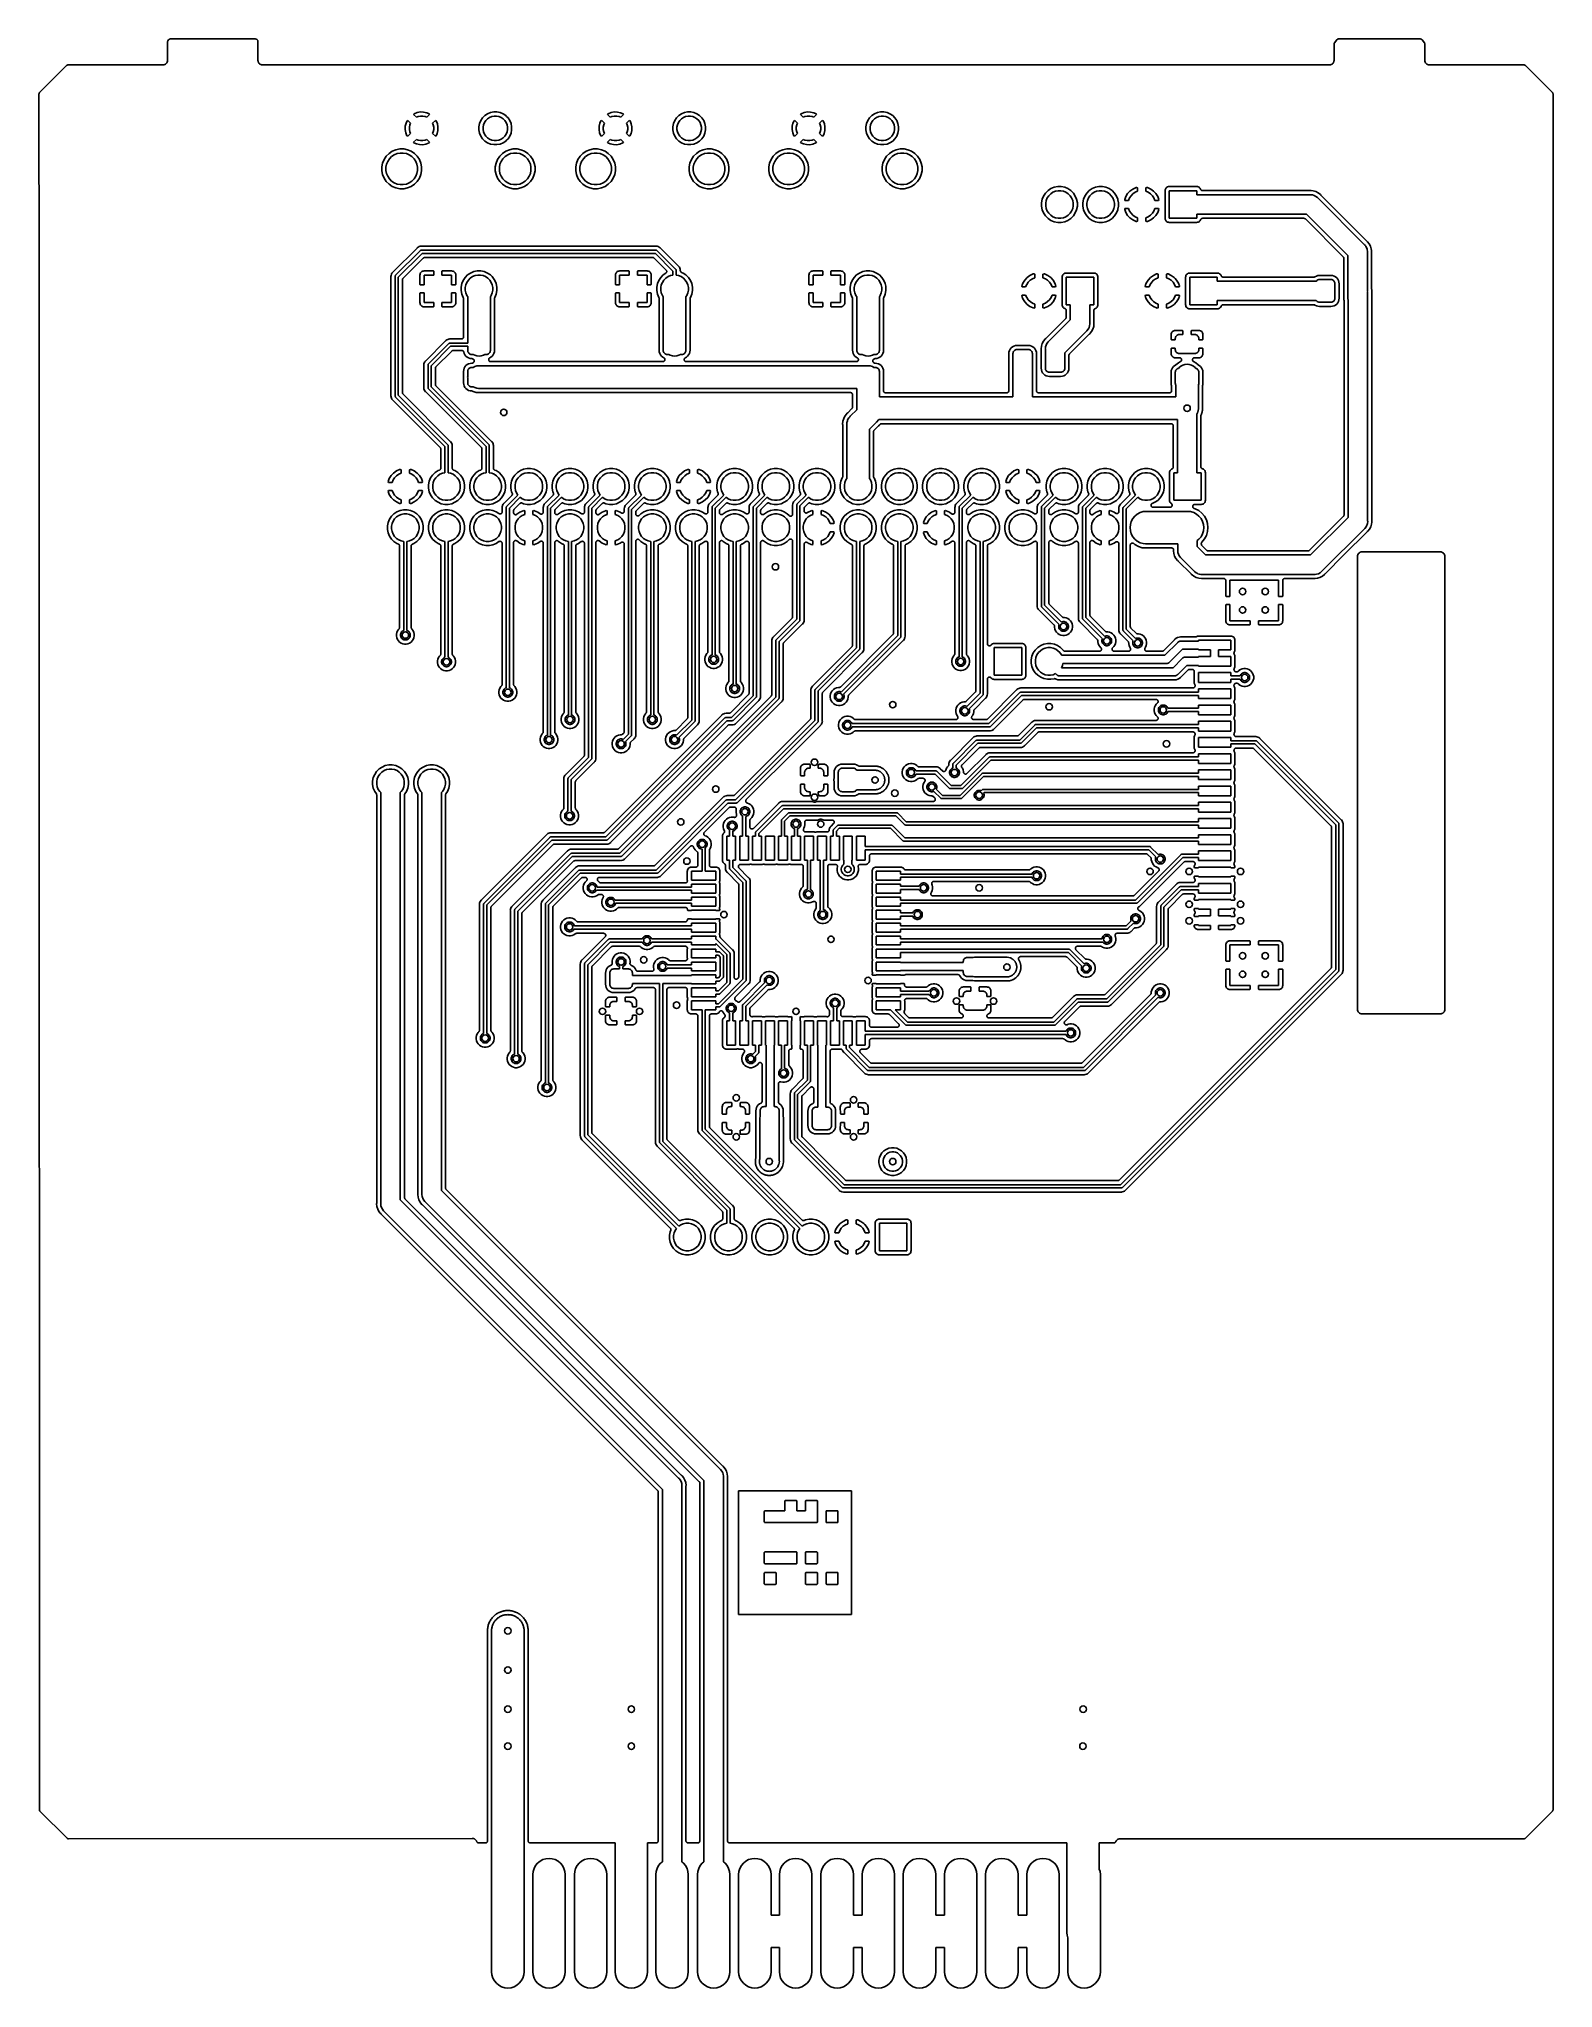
# Model space of a CAD drawing. Extents: x 49 to 143, y -158 to -38.
import ezdxf

# ---------------------------------------------------------------- set-up
doc = ezdxf.new("R2010")
doc.units = 0
doc.layers.add('BLACK', color=7, linetype='CONTINUOUS')

msp = doc.modelspace()

# ---------------------------------------------------------------- linework, layer by layer
at = {"layer": 'BLACK', "linetype": 'CONTINUOUS'}
for p, q in [((57.3655, -38.0974), (57.3669, -38.0854)), ((57.3655, -38.0977), (57.3655, -38.0974)), ((57.3655, -38.0981), (57.3655, -38.0977)), ((57.3655, -38.0998), (57.3655, -38.0981)), ((57.3655, -39.2231), (57.3655, -38.0998)), ((57.3669, -38.0854), (57.3683, -38.0734)), ((57.3683, -38.0734), (57.3684, -38.0731)), ((57.3684, -38.0728), (57.3721, -38.0614)), ((57.3684, -38.0731), (57.3684, -38.0728)), ((57.3721, -38.0614), (57.3758, -38.0498)), ((57.3758, -38.0498), (57.3759, -38.0495)), ((57.3759, -38.0495), (57.376, -38.0492)), ((57.376, -38.0492), (57.3819, -38.0386)), ((57.3819, -38.0386), (57.3877, -38.0281)), ((57.3877, -38.0281), (57.3879, -38.0278)), ((57.3879, -38.0278), (57.3881, -38.0275)), ((57.3881, -38.0275), (57.4234, -37.9765)), ((57.4234, -37.9765), (57.4244, -37.9751)), ((57.4244, -37.9751), (57.4315, -37.9669)), ((57.4315, -37.9669), (57.4383, -37.9587)), ((57.4383, -37.9587), (57.4396, -37.9576)), ((57.4396, -37.9576), (57.4407, -37.9564)), ((57.4407, -37.9564), (57.4492, -37.9498)), ((57.4492, -37.9498), (57.4575, -37.943)), ((57.4575, -37.943), (57.459, -37.9422)), ((57.459, -37.9422), (57.4603, -37.9412)), ((57.4603, -37.9412), (57.47, -37.9364)), ((57.47, -37.9364), (57.4794, -37.9314)), ((57.4794, -37.9314), (57.481, -37.9309)), ((57.481, -37.9309), (57.4825, -37.9302)), ((57.4825, -37.9302), (57.4929, -37.9273)), ((57.4929, -37.9273), (57.5032, -37.9242)), ((57.5032, -37.9242), (57.5048, -37.9241)), ((57.5048, -37.9241), (57.5064, -37.9236)), ((57.5064, -37.9236), (57.5171, -37.9228)), ((57.5171, -37.9228), (57.5278, -37.9218)), ((57.5278, -37.9218), (62.7905, -37.9218)), ((62.7905, -37.9218), (62.7923, -37.9218)), ((62.7923, -37.9218), (62.7941, -37.922)), ((62.7941, -37.922), (62.7958, -37.9219)), ((62.7958, -37.9219), (62.8063, -37.9234)), ((62.8063, -37.9234), (62.8169, -37.9246)), ((62.8169, -37.9246), (62.8186, -37.9251)), ((62.8186, -37.9251), (62.8204, -37.9254)), ((62.8204, -37.9254), (62.8304, -37.9289)), ((62.8304, -37.9289), (62.8406, -37.9321)), ((62.8406, -37.9321), (62.8421, -37.9329)), ((62.8421, -37.9329), (62.8438, -37.9335)), ((62.8438, -37.9335), (62.853, -37.9389)), ((62.853, -37.9389), (62.8623, -37.944)), ((62.8623, -37.944), (62.8636, -37.9451)), ((62.8636, -37.9451), (62.8652, -37.946)), ((62.8652, -37.946), (62.8731, -37.9531)), ((62.8731, -37.9531), (62.8813, -37.9599)), ((62.8813, -37.9599), (62.8824, -37.9613)), ((62.8824, -37.9613), (62.8837, -37.9625)), ((62.8837, -37.9625), (62.8901, -37.971)), ((62.8901, -37.971), (62.8968, -37.9793)), ((62.8968, -37.9793), (62.8976, -37.9808)), ((62.8976, -37.9808), (62.8987, -37.9822)), ((62.8987, -37.9822), (62.9228, -38.0214)), ((62.9228, -38.0214), (62.9237, -38.0229)), ((62.9237, -38.0229), (62.9276, -38.0313)), ((62.9276, -38.0313), (62.932, -38.0395)), ((62.932, -38.0395), (62.9329, -38.0425)), ((62.9329, -38.0425), (62.9342, -38.0453)), ((62.9342, -38.0453), (62.9365, -38.0543)), ((62.9365, -38.0543), (62.9392, -38.0632)), ((62.9392, -38.0632), (62.9395, -38.0663)), ((62.9395, -38.0663), (62.9402, -38.0693)), ((62.9402, -38.0693), (62.9407, -38.0786)), ((62.9407, -38.0786), (62.9416, -38.0879)), ((62.9416, -38.0879), (62.9416, -39.2231)), ((129.336, -38.2375), (129.337, -38.2337)), ((129.336, -38.2393), (129.336, -38.2375)), ((129.336, -39.2231), (129.336, -38.2393)), ((129.337, -38.2298), (129.338, -38.2214)), ((129.337, -38.2337), (129.337, -38.2298)), ((129.338, -38.2214), (129.339, -38.2129)), ((129.339, -38.2129), (129.34, -38.2092)), ((129.34, -38.2092), (129.341, -38.2054)), ((129.341, -38.2054), (129.344, -38.1974)), ((129.344, -38.1974), (129.347, -38.1893)), ((129.347, -38.1893), (129.349, -38.1859)), ((129.349, -38.1859), (129.35, -38.1823)), ((129.35, -38.1823), (129.354, -38.175)), ((129.354, -38.175), (129.359, -38.1675)), ((129.359, -38.1675), (129.361, -38.1646)), ((129.361, -38.1646), (129.363, -38.1613)), ((129.363, -38.1613), (129.511, -37.9708)), ((129.511, -37.9708), (129.512, -37.9694)), ((129.512, -37.9694), (129.517, -37.9643)), ((129.517, -37.9643), (129.522, -37.9587)), ((129.522, -37.9587), (129.526, -37.9554)), ((129.526, -37.9554), (129.53, -37.9517)), ((129.53, -37.9517), (129.536, -37.9476)), ((129.536, -37.9476), (129.541, -37.943)), ((129.541, -37.943), (129.546, -37.9406)), ((129.546, -37.9406), (129.55, -37.9376)), ((129.55, -37.9376), (129.557, -37.9348)), ((129.557, -37.9348), (129.563, -37.9314)), ((129.563, -37.9314), (129.568, -37.9299)), ((129.568, -37.9299), (129.573, -37.9278)), ((129.573, -37.9278), (129.58, -37.9263)), ((129.58, -37.9263), (129.587, -37.9242)), ((129.587, -37.9242), (129.592, -37.9237)), ((129.592, -37.9237), (129.597, -37.9226)), ((129.597, -37.9226), (129.604, -37.9225)), ((129.604, -37.9225), (129.612, -37.9218)), ((129.612, -37.9218), (134.671, -37.9218)), ((134.671, -37.9218), (134.673, -37.9218)), ((134.673, -37.9218), (134.681, -37.9227)), ((134.681, -37.9227), (134.689, -37.9231)), ((134.689, -37.9231), (134.693, -37.9241)), ((134.693, -37.9241), (134.697, -37.9246)), ((134.697, -37.9246), (134.705, -37.9271)), ((134.705, -37.9271), (134.713, -37.9291)), ((134.713, -37.9291), (134.717, -37.9308)), ((134.717, -37.9308), (134.721, -37.9321)), ((134.721, -37.9321), (134.728, -37.9361)), ((134.728, -37.9361), (134.736, -37.9396)), ((134.736, -37.9396), (134.739, -37.942)), ((134.739, -37.942), (134.743, -37.944)), ((134.743, -37.944), (134.749, -37.9494)), ((134.749, -37.9494), (134.756, -37.9543)), ((134.756, -37.9543), (134.759, -37.9573)), ((134.759, -37.9573), (134.762, -37.9599)), ((134.762, -37.9599), (134.767, -37.9664)), ((134.767, -37.9664), (134.773, -37.9726)), ((134.773, -37.9726), (134.912, -38.1591)), ((134.912, -38.1591), (134.914, -38.1606)), ((134.914, -38.1606), (134.915, -38.1629)), ((134.915, -38.1629), (134.917, -38.1651)), ((134.917, -38.1651), (134.921, -38.1736)), ((134.921, -38.1736), (134.926, -38.1819)), ((134.926, -38.1819), (134.927, -38.1845)), ((134.927, -38.1845), (134.928, -38.1869)), ((134.928, -38.1869), (134.931, -38.1962)), ((134.931, -38.1962), (134.934, -38.2053)), ((134.934, -38.2053), (134.935, -38.208)), ((134.935, -38.208), (134.935, -38.2107)), ((134.935, -38.2107), (134.936, -38.2203)), ((134.936, -38.2203), (134.938, -38.2299)), ((134.938, -38.2299), (134.938, -38.2326)), ((134.938, -38.2326), (134.938, -38.2353)), ((134.938, -38.2353), (134.938, -39.2231)), ((49.4652, -41.2263), (51.1324, -39.5592)), ((51.1324, -39.5592), (51.1327, -39.5589)), ((51.1327, -39.5589), (51.1336, -39.558)), ((51.1327, -39.5589), (51.1327, -39.5589)), ((51.1327, -39.5589), (51.1327, -39.5589)), ((51.1336, -39.558), (51.1428, -39.5506)), ((51.1428, -39.5506), (51.1519, -39.5432)), ((51.1519, -39.5432), (51.1525, -39.5429)), ((51.1525, -39.5429), (51.153, -39.5425)), ((51.153, -39.5425), (51.1634, -39.5371)), ((51.1634, -39.5371), (51.1738, -39.5316)), ((51.1738, -39.5316), (51.1744, -39.5314)), ((51.1744, -39.5314), (51.175, -39.5311)), ((51.175, -39.5311), (51.1863, -39.5278)), ((51.1863, -39.5278), (51.1975, -39.5244)), ((51.1975, -39.5244), (51.1982, -39.5244)), ((51.1982, -39.5244), (51.1988, -39.5242)), ((51.1988, -39.5242), (51.2105, -39.5231)), ((51.2105, -39.5231), (51.2222, -39.522)), ((51.2222, -39.522), (57.0666, -39.522)), ((57.0666, -39.522), (57.0683, -39.522)), ((57.0683, -39.522), (57.0737, -39.5226)), ((57.0737, -39.5226), (57.079, -39.5226)), ((57.079, -39.5226), (57.0865, -39.5234)), ((57.0865, -39.5234), (57.094, -39.5226)), ((57.094, -39.5226), (57.1412, -39.518)), ((57.094, -39.5226), (57.094, -39.5226)), ((57.1412, -39.518), (57.1938, -39.502)), ((57.1938, -39.502), (57.2423, -39.4761)), ((57.2423, -39.4761), (57.2847, -39.4412)), ((57.2847, -39.4412), (57.3196, -39.3988)), ((57.3196, -39.3988), (57.3455, -39.3503)), ((57.3455, -39.3503), (57.3615, -39.2977)), ((57.3615, -39.2977), (57.3668, -39.243)), ((57.366, -39.2284), (57.3655, -39.2231)), ((57.3659, -39.2337), (57.366, -39.2284)), ((57.3661, -39.2355), (57.3659, -39.2337)), ((57.3668, -39.243), (57.3661, -39.2355)), ((62.941, -39.2355), (62.9402, -39.243)), ((62.9402, -39.243), (62.9456, -39.2977)), ((62.9416, -39.2248), (62.941, -39.2302)), ((62.941, -39.2302), (62.941, -39.2355)), ((62.9416, -39.2231), (62.9416, -39.2248)), ((62.9456, -39.2977), (62.9616, -39.3503)), ((62.9616, -39.3503), (62.9875, -39.3988)), ((62.9875, -39.3988), (63.0224, -39.4412)), ((63.0224, -39.4412), (63.0648, -39.4761)), ((63.0648, -39.4761), (63.1133, -39.502)), ((63.1133, -39.502), (63.1659, -39.518)), ((63.1659, -39.518), (63.2131, -39.5226)), ((63.2131, -39.5226), (63.2131, -39.5226)), ((63.2131, -39.5226), (63.2206, -39.5234)), ((63.2206, -39.5234), (63.2281, -39.5226)), ((63.2281, -39.5226), (63.2299, -39.5224)), ((63.2299, -39.5224), (63.2352, -39.5225)), ((63.2352, -39.5225), (63.2405, -39.522)), ((63.2405, -39.522), (129.037, -39.522)), ((129.037, -39.522), (129.039, -39.522)), ((129.039, -39.522), (129.045, -39.5226)), ((129.045, -39.5226), (129.05, -39.5226)), ((129.05, -39.5226), (129.057, -39.5234)), ((129.057, -39.5234), (129.065, -39.5226)), ((129.065, -39.5226), (129.112, -39.518)), ((129.065, -39.5226), (129.065, -39.5226)), ((129.112, -39.518), (129.165, -39.502)), ((129.165, -39.502), (129.213, -39.4761)), ((129.213, -39.4761), (129.256, -39.4412)), ((129.256, -39.4412), (129.291, -39.3988)), ((129.291, -39.3988), (129.316, -39.3503)), ((129.316, -39.3503), (129.332, -39.2977)), ((129.332, -39.2977), (129.338, -39.243)), ((129.337, -39.2284), (129.336, -39.2231)), ((129.337, -39.2337), (129.337, -39.2284)), ((129.337, -39.2355), (129.337, -39.2337)), ((129.338, -39.243), (129.337, -39.2355)), ((134.938, -39.2248), (134.937, -39.2302)), ((134.937, -39.2302), (134.937, -39.2355)), ((134.937, -39.2355), (134.937, -39.243)), ((134.937, -39.243), (134.942, -39.2977)), ((134.938, -39.2231), (134.938, -39.2248)), ((134.942, -39.2977), (134.958, -39.3503)), ((134.958, -39.3503), (134.984, -39.3988)), ((134.984, -39.3988), (135.019, -39.4412)), ((135.019, -39.4412), (135.061, -39.4761)), ((135.061, -39.4761), (135.11, -39.502)), ((135.11, -39.502), (135.162, -39.518)), ((135.162, -39.518), (135.209, -39.5226)), ((135.209, -39.5226), (135.209, -39.5226)), ((135.209, -39.5226), (135.217, -39.5234)), ((135.217, -39.5234), (135.224, -39.5226)), ((135.224, -39.5226), (135.226, -39.5224)), ((135.226, -39.5224), (135.232, -39.5225)), ((135.232, -39.5225), (135.237, -39.522)), ((135.237, -39.522), (141.056, -39.522)), ((141.056, -39.522), (141.056, -39.522)), ((141.056, -39.522), (141.056, -39.522)), ((141.056, -39.522), (141.056, -39.522)), ((141.056, -39.522), (141.058, -39.522)), ((141.058, -39.522), (141.069, -39.5233)), ((141.069, -39.5233), (141.081, -39.5245)), ((141.081, -39.5245), (141.082, -39.5247)), ((141.082, -39.5247), (141.082, -39.5248)), ((141.082, -39.5248), (141.093, -39.5283)), ((141.093, -39.5283), (141.105, -39.5318)), ((141.105, -39.5318), (141.105, -39.5321)), ((141.105, -39.5321), (141.106, -39.5323)), ((141.106, -39.5323), (141.116, -39.5379)), ((141.116, -39.5379), (141.126, -39.5435)), ((141.126, -39.5435), (141.127, -39.5439)), ((141.127, -39.5439), (141.128, -39.5442)), ((141.128, -39.5442), (141.137, -39.5517)), ((141.137, -39.5517), (141.146, -39.5592)), ((141.146, -39.5592), (142.813, -41.2264)), ((49.428, -41.3157), (49.4281, -41.3144)), ((49.428, -41.3162), (49.428, -41.3157)), ((49.428, -41.3157), (49.428, -41.3157)), ((49.428, -41.3157), (49.428, -41.3157)), ((49.4284, -42.6105), (49.428, -41.3162)), ((49.4281, -41.3144), (49.4294, -41.3027)), ((49.4294, -41.3027), (49.4305, -41.291)), ((49.4305, -41.291), (49.4307, -41.2904)), ((49.4307, -41.2904), (49.4308, -41.2898)), ((49.4308, -41.2898), (49.4344, -41.2785)), ((49.4344, -41.2785), (49.4378, -41.2673)), ((49.4378, -41.2673), (49.4381, -41.2668)), ((49.4381, -41.2668), (49.4383, -41.2661)), ((49.4383, -41.2661), (49.444, -41.2558)), ((49.444, -41.2558), (49.4495, -41.2455)), ((49.4495, -41.2455), (49.4499, -41.245)), ((49.4499, -41.245), (49.4502, -41.2444)), ((49.4502, -41.2444), (49.4578, -41.2354)), ((49.4578, -41.2354), (49.4652, -41.2263)), ((142.813, -41.2264), (142.813, -41.2267)), ((142.813, -41.2267), (142.813, -41.2267)), ((142.813, -41.2267), (142.813, -41.2267)), ((142.813, -41.2267), (142.814, -41.2276)), ((142.814, -41.2276), (142.821, -41.2368)), ((142.821, -41.2368), (142.829, -41.2459)), ((142.829, -41.2459), (142.829, -41.2465)), ((142.829, -41.2465), (142.83, -41.247)), ((142.83, -41.247), (142.835, -41.2574)), ((142.835, -41.2574), (142.84, -41.2678)), ((142.84, -41.2678), (142.841, -41.2684)), ((142.841, -41.2684), (142.841, -41.269)), ((142.841, -41.269), (142.844, -41.2803)), ((142.844, -41.2803), (142.848, -41.2915)), ((142.848, -41.2915), (142.848, -41.2922)), ((142.848, -41.2922), (142.848, -41.2928)), ((142.848, -41.2928), (142.849, -41.3045)), ((142.849, -41.3045), (142.85, -41.3162)), ((142.85, -41.3162), (142.85, -147.177)), ((49.4284, -42.6106), (49.4284, -42.6105)), ((49.4286, -43.5164), (49.4284, -42.6106)), ((72.0747, -43.115), (72.0309, -43.3087)), ((72.1414, -42.9649), (72.0747, -43.115)), ((72.1863, -42.9435), (72.1414, -42.9649)), ((72.3537, -43.1109), (72.1863, -42.9435)), ((72.282, -43.3597), (72.311, -43.2141)), ((72.311, -43.2141), (72.3537, -43.1109)), ((72.5692, -42.5348), (72.5455, -42.5843)), ((72.5455, -42.5843), (72.7129, -42.7517)), ((72.5775, -42.5303), (72.5692, -42.5348)), ((72.7671, -42.4575), (72.5775, -42.5303)), ((72.7129, -42.7517), (72.8161, -42.709)), ((72.9628, -42.4238), (72.7671, -42.4575)), ((72.8161, -42.709), (72.9617, -42.68)), ((72.9617, -42.68), (73.1103, -42.68)), ((73.1613, -42.4289), (72.9628, -42.4238)), ((73.1103, -42.68), (73.2559, -42.709)), ((73.355, -42.4727), (73.1613, -42.4289)), ((73.2559, -42.709), (73.3591, -42.7517)), ((73.5051, -42.5394), (73.355, -42.4727)), ((73.3591, -42.7517), (73.5265, -42.5843)), ((73.5265, -42.5843), (73.5051, -42.5394)), ((73.8857, -42.9435), (73.7183, -43.1109)), ((73.7183, -43.1109), (73.761, -43.2141)), ((73.761, -43.2141), (73.79, -43.3597)), ((73.9352, -42.9672), (73.8857, -42.9435)), ((73.9397, -42.9755), (73.9352, -42.9672)), ((74.0125, -43.1651), (73.9397, -42.9755)), ((74.0433, -43.3438), (74.0125, -43.1651)), ((76.6167, -43.14), (76.578, -43.3347)), ((76.6927, -42.9565), (76.6167, -43.14)), ((76.803, -42.7914), (76.6927, -42.9565)), ((76.9434, -42.651), (76.803, -42.7914)), ((76.832, -43.3597), (76.861, -43.2141)), ((76.861, -43.2141), (76.9178, -43.0768)), ((76.9178, -43.0768), (77.0003, -42.9534)), ((77.1085, -42.5407), (76.9434, -42.651)), ((77.0003, -42.9534), (77.1054, -42.8483)), ((77.1054, -42.8483), (77.2288, -42.7658)), ((77.292, -42.4647), (77.1085, -42.5407)), ((77.2288, -42.7658), (77.3661, -42.709)), ((77.4867, -42.426), (77.292, -42.4647)), ((77.3661, -42.709), (77.5117, -42.68)), ((77.6853, -42.426), (77.4867, -42.426)), ((77.5117, -42.68), (77.6603, -42.68)), ((77.6603, -42.68), (77.8059, -42.709)), ((77.88, -42.4647), (77.6853, -42.426)), ((77.8059, -42.709), (77.9432, -42.7658)), ((78.0635, -42.5407), (77.88, -42.4647)), ((77.9432, -42.7658), (78.0666, -42.8483)), ((78.2286, -42.651), (78.0635, -42.5407)), ((78.0666, -42.8483), (78.1717, -42.9534)), ((78.1717, -42.9534), (78.2542, -43.0768)), ((78.2778, -42.7003), (78.2286, -42.651)), ((78.2542, -43.0768), (78.311, -43.2141)), ((78.2779, -42.7004), (78.2778, -42.7003)), ((78.369, -42.7914), (78.2779, -42.7004)), ((78.311, -43.2141), (78.34, -43.3597)), ((78.4793, -42.9565), (78.369, -42.7914)), ((78.5553, -43.14), (78.4793, -42.9565)), ((78.594, -43.3347), (78.5553, -43.14)), ((84.0381, -43.115), (83.9943, -43.3087)), ((84.1048, -42.9649), (84.0381, -43.115)), ((84.1497, -42.9435), (84.1048, -42.9649)), ((84.3171, -43.1109), (84.1497, -42.9435)), ((84.2454, -43.3597), (84.2744, -43.2141)), ((84.2744, -43.2141), (84.3171, -43.1109)), ((84.5326, -42.5348), (84.5089, -42.5843)), ((84.5089, -42.5843), (84.6763, -42.7517)), ((84.5409, -42.5303), (84.5326, -42.5348)), ((84.7305, -42.4575), (84.5409, -42.5303)), ((84.6763, -42.7517), (84.7795, -42.709)), ((84.9262, -42.4238), (84.7305, -42.4575)), ((84.7795, -42.709), (84.9251, -42.68)), ((84.9251, -42.68), (85.0737, -42.68)), ((85.1247, -42.4289), (84.9262, -42.4238)), ((85.0737, -42.68), (85.2193, -42.709)), ((85.3184, -42.4727), (85.1247, -42.4289)), ((85.2193, -42.709), (85.3225, -42.7517)), ((85.4685, -42.5394), (85.3184, -42.4727)), ((85.3225, -42.7517), (85.4899, -42.5843)), ((85.4899, -42.5843), (85.4685, -42.5394)), ((85.8491, -42.9435), (85.6817, -43.1109)), ((85.6817, -43.1109), (85.7244, -43.2141)), ((85.7244, -43.2141), (85.7534, -43.3597)), ((85.8986, -42.9672), (85.8491, -42.9435)), ((85.9031, -42.9755), (85.8986, -42.9672)), ((85.9759, -43.1651), (85.9031, -42.9755)), ((86.0067, -43.3438), (85.9759, -43.1651)), ((88.5801, -43.14), (88.5414, -43.3347)), ((88.6561, -42.9565), (88.5801, -43.14)), ((88.7664, -42.7914), (88.6561, -42.9565)), ((88.9068, -42.651), (88.7664, -42.7914)), ((88.7954, -43.3597), (88.8244, -43.2141)), ((88.8244, -43.2141), (88.8812, -43.0768)), ((88.8812, -43.0768), (88.9637, -42.9534)), ((89.0719, -42.5407), (88.9068, -42.651)), ((88.9637, -42.9534), (89.0688, -42.8483)), ((89.0688, -42.8483), (89.1922, -42.7658)), ((89.2554, -42.4647), (89.0719, -42.5407)), ((89.1922, -42.7658), (89.3295, -42.709)), ((89.4501, -42.426), (89.2554, -42.4647)), ((89.3295, -42.709), (89.4751, -42.68)), ((89.6487, -42.426), (89.4501, -42.426)), ((89.4751, -42.68), (89.6237, -42.68)), ((89.6237, -42.68), (89.7693, -42.709)), ((89.8434, -42.4647), (89.6487, -42.426)), ((89.7693, -42.709), (89.9066, -42.7658)), ((90.0269, -42.5407), (89.8434, -42.4647)), ((89.9066, -42.7658), (90.03, -42.8483)), ((90.192, -42.651), (90.0269, -42.5407)), ((90.03, -42.8483), (90.1351, -42.9534)), ((90.1351, -42.9534), (90.2176, -43.0768)), ((90.2412, -42.7003), (90.192, -42.651)), ((90.2176, -43.0768), (90.2744, -43.2141)), ((90.2413, -42.7004), (90.2412, -42.7003)), ((90.3324, -42.7914), (90.2413, -42.7004)), ((90.2744, -43.2141), (90.3034, -43.3597)), ((90.4427, -42.9565), (90.3324, -42.7914)), ((90.5187, -43.14), (90.4427, -42.9565)), ((90.5574, -43.3347), (90.5187, -43.14)), ((95.9507, -43.115), (95.9069, -43.3087)), ((96.0174, -42.9649), (95.9507, -43.115)), ((96.0623, -42.9435), (96.0174, -42.9649)), ((96.2297, -43.1109), (96.0623, -42.9435)), ((96.158, -43.3597), (96.187, -43.2141)), ((96.187, -43.2141), (96.2297, -43.1109)), ((96.4452, -42.5348), (96.4215, -42.5843)), ((96.4215, -42.5843), (96.5889, -42.7517)), ((96.4535, -42.5303), (96.4452, -42.5348)), ((96.6431, -42.4575), (96.4535, -42.5303)), ((96.5889, -42.7517), (96.6921, -42.709)), ((96.8388, -42.4238), (96.6431, -42.4575)), ((96.6921, -42.709), (96.8377, -42.68)), ((96.8377, -42.68), (96.9863, -42.68)), ((97.0373, -42.4289), (96.8388, -42.4238)), ((96.9863, -42.68), (97.1319, -42.709)), ((97.231, -42.4727), (97.0373, -42.4289)), ((97.1319, -42.709), (97.2351, -42.7517)), ((97.3811, -42.5394), (97.231, -42.4727)), ((97.2351, -42.7517), (97.4025, -42.5843)), ((97.4025, -42.5843), (97.3811, -42.5394)), ((97.7617, -42.9435), (97.5943, -43.1109)), ((97.5943, -43.1109), (97.637, -43.2141)), ((97.637, -43.2141), (97.666, -43.3597)), ((97.8112, -42.9672), (97.7617, -42.9435)), ((97.8157, -42.9755), (97.8112, -42.9672)), ((97.8885, -43.1651), (97.8157, -42.9755)), ((97.9193, -43.3438), (97.8885, -43.1651)), ((100.493, -43.14), (100.454, -43.3347)), ((100.569, -42.9565), (100.493, -43.14)), ((100.679, -42.7914), (100.569, -42.9565)), ((100.819, -42.651), (100.679, -42.7914)), ((100.708, -43.3597), (100.737, -43.2141)), ((100.737, -43.2141), (100.794, -43.0768)), ((100.794, -43.0768), (100.876, -42.9534)), ((100.985, -42.5407), (100.819, -42.651)), ((100.876, -42.9534), (100.981, -42.8483)), ((100.981, -42.8483), (101.105, -42.7658)), ((101.168, -42.4647), (100.985, -42.5407)), ((101.105, -42.7658), (101.242, -42.709)), ((101.363, -42.426), (101.168, -42.4647)), ((101.242, -42.709), (101.388, -42.68)), ((101.561, -42.426), (101.363, -42.426)), ((101.388, -42.68), (101.536, -42.68)), ((101.536, -42.68), (101.682, -42.709)), ((101.756, -42.4647), (101.561, -42.426)), ((101.682, -42.709), (101.819, -42.7658)), ((101.939, -42.5407), (101.756, -42.4647)), ((101.819, -42.7658), (101.943, -42.8483)), ((102.105, -42.651), (101.939, -42.5407)), ((101.943, -42.8483), (102.048, -42.9534)), ((102.048, -42.9534), (102.13, -43.0768)), ((102.245, -42.7914), (102.105, -42.651)), ((102.13, -43.0768), (102.187, -43.2141)), ((102.187, -43.2141), (102.216, -43.3597)), ((102.355, -42.9565), (102.245, -42.7914)), ((102.431, -43.14), (102.355, -42.9565)), ((102.47, -43.3347), (102.431, -43.14)), ((49.4287, -44.2574), (49.4286, -43.5164)), ((49.4286, -43.5164), (49.4286, -43.5164)), ((49.4287, -44.2575), (49.4287, -44.2574)), ((49.4291, -45.8004), (49.4287, -44.2575)), ((72.0309, -43.3087), (72.0258, -43.5072)), ((72.0258, -43.5072), (72.0595, -43.7029)), ((72.0595, -43.7029), (72.1323, -43.8925)), ((72.1323, -43.8925), (72.1368, -43.9008)), ((72.1368, -43.9008), (72.1863, -43.9245)), ((72.1863, -43.9245), (72.3537, -43.7571)), ((72.282, -43.5083), (72.282, -43.3597)), ((72.311, -43.6539), (72.282, -43.5083)), ((72.3537, -43.7571), (72.311, -43.6539)), ((72.7129, -44.1163), (72.5455, -44.2837)), ((72.5455, -44.2837), (72.5669, -44.3286)), ((72.5669, -44.3286), (72.717, -44.3953)), ((72.8161, -44.159), (72.7129, -44.1163)), ((72.717, -44.3953), (72.9107, -44.4391)), ((72.9617, -44.188), (72.8161, -44.159)), ((72.9107, -44.4391), (73.1092, -44.4442)), ((73.1103, -44.188), (72.9617, -44.188)), ((73.1092, -44.4442), (73.3049, -44.4105)), ((73.2559, -44.159), (73.1103, -44.188)), ((73.3591, -44.1163), (73.2559, -44.159)), ((73.3049, -44.4105), (73.4945, -44.3377)), ((73.5265, -44.2837), (73.3591, -44.1163)), ((73.4945, -44.3377), (73.5028, -44.3332)), ((73.5028, -44.3332), (73.5265, -44.2837)), ((73.761, -43.6539), (73.7183, -43.7571)), ((73.7183, -43.7571), (73.8857, -43.9245)), ((73.79, -43.5083), (73.761, -43.6539)), ((73.79, -43.3597), (73.79, -43.5083)), ((73.8857, -43.9245), (73.9306, -43.9031)), ((73.9306, -43.9031), (73.9973, -43.753)), ((73.9973, -43.753), (74.0411, -43.5593)), ((74.0411, -43.5593), (74.0462, -43.3608)), ((74.0462, -43.3608), (74.0433, -43.3438)), ((76.578, -43.3347), (76.578, -43.5333)), ((76.578, -43.5333), (76.6167, -43.728)), ((76.6167, -43.728), (76.6927, -43.9115)), ((76.6927, -43.9115), (76.803, -44.0766)), ((76.803, -44.0766), (76.9434, -44.217)), ((76.832, -43.5083), (76.832, -43.3597)), ((76.861, -43.6539), (76.832, -43.5083)), ((76.9178, -43.7912), (76.861, -43.6539)), ((77.0003, -43.9146), (76.9178, -43.7912)), ((76.9434, -44.217), (77.1085, -44.3273)), ((77.1054, -44.0197), (77.0003, -43.9146)), ((77.2288, -44.1022), (77.1054, -44.0197)), ((77.1085, -44.3273), (77.292, -44.4033)), ((77.3661, -44.159), (77.2288, -44.1022)), ((77.292, -44.4033), (77.4867, -44.442)), ((77.5117, -44.188), (77.3661, -44.159)), ((77.4867, -44.442), (77.6853, -44.442)), ((77.6603, -44.188), (77.5117, -44.188)), ((77.8059, -44.159), (77.6603, -44.188)), ((77.6853, -44.442), (77.88, -44.4033)), ((77.9432, -44.1022), (77.8059, -44.159)), ((77.88, -44.4033), (78.0635, -44.3273)), ((78.0666, -44.0197), (77.9432, -44.1022)), ((78.0635, -44.3273), (78.2286, -44.217)), ((78.1717, -43.9146), (78.0666, -44.0197)), ((78.2542, -43.7912), (78.1717, -43.9146)), ((78.2286, -44.217), (78.2779, -44.1676)), ((78.311, -43.6539), (78.2542, -43.7912)), ((78.2779, -44.1676), (78.369, -44.0766)), ((78.2779, -44.1676), (78.2779, -44.1676)), ((78.34, -43.5083), (78.311, -43.6539)), ((78.34, -43.3597), (78.34, -43.5083)), ((78.369, -44.0766), (78.4793, -43.9115)), ((78.4793, -43.9115), (78.5553, -43.728)), ((78.5553, -43.728), (78.594, -43.5333)), ((78.594, -43.5333), (78.594, -43.3347)), ((83.9943, -43.3087), (83.9892, -43.5072)), ((83.9892, -43.5072), (84.0229, -43.7029)), ((84.0229, -43.7029), (84.0957, -43.8925)), ((84.0957, -43.8925), (84.1002, -43.9008)), ((84.1002, -43.9008), (84.1497, -43.9245)), ((84.1497, -43.9245), (84.3171, -43.7571)), ((84.2454, -43.5083), (84.2454, -43.3597)), ((84.2744, -43.6539), (84.2454, -43.5083)), ((84.3171, -43.7571), (84.2744, -43.6539)), ((84.6763, -44.1163), (84.5089, -44.2837)), ((84.5089, -44.2837), (84.5303, -44.3286)), ((84.5303, -44.3286), (84.6804, -44.3953)), ((84.7795, -44.159), (84.6763, -44.1163)), ((84.6804, -44.3953), (84.8741, -44.4391)), ((84.9251, -44.188), (84.7795, -44.159)), ((84.8741, -44.4391), (85.0726, -44.4442)), ((85.0737, -44.188), (84.9251, -44.188)), ((85.0726, -44.4442), (85.2683, -44.4105)), ((85.2193, -44.159), (85.0737, -44.188)), ((85.3225, -44.1163), (85.2193, -44.159)), ((85.2683, -44.4105), (85.4579, -44.3377)), ((85.4899, -44.2837), (85.3225, -44.1163)), ((85.4579, -44.3377), (85.4662, -44.3332)), ((85.4662, -44.3332), (85.4899, -44.2837)), ((85.7244, -43.6539), (85.6817, -43.7571)), ((85.6817, -43.7571), (85.8491, -43.9245)), ((85.7534, -43.5083), (85.7244, -43.6539)), ((85.7534, -43.3597), (85.7534, -43.5083)), ((85.8491, -43.9245), (85.894, -43.9031)), ((85.894, -43.9031), (85.9607, -43.753)), ((85.9607, -43.753), (86.0045, -43.5593)), ((86.0045, -43.5593), (86.0096, -43.3608)), ((86.0096, -43.3608), (86.0067, -43.3438)), ((88.5414, -43.3347), (88.5414, -43.5333)), ((88.5414, -43.5333), (88.5801, -43.728)), ((88.5801, -43.728), (88.6561, -43.9115)), ((88.6561, -43.9115), (88.7664, -44.0766)), ((88.7664, -44.0766), (88.9068, -44.217)), ((88.7954, -43.5083), (88.7954, -43.3597)), ((88.8244, -43.6539), (88.7954, -43.5083)), ((88.8812, -43.7912), (88.8244, -43.6539)), ((88.9637, -43.9146), (88.8812, -43.7912)), ((88.9068, -44.217), (89.0719, -44.3273)), ((89.0688, -44.0197), (88.9637, -43.9146)), ((89.1922, -44.1022), (89.0688, -44.0197)), ((89.0719, -44.3273), (89.2554, -44.4033)), ((89.3295, -44.159), (89.1922, -44.1022)), ((89.2554, -44.4033), (89.4501, -44.442)), ((89.4751, -44.188), (89.3295, -44.159)), ((89.4501, -44.442), (89.6487, -44.442)), ((89.6237, -44.188), (89.4751, -44.188)), ((89.7693, -44.159), (89.6237, -44.188)), ((89.6487, -44.442), (89.8434, -44.4033)), ((89.9066, -44.1022), (89.7693, -44.159)), ((89.8434, -44.4033), (90.0269, -44.3273)), ((90.03, -44.0197), (89.9066, -44.1022)), ((90.0269, -44.3273), (90.192, -44.217)), ((90.1351, -43.9146), (90.03, -44.0197)), ((90.2176, -43.7912), (90.1351, -43.9146)), ((90.192, -44.217), (90.2413, -44.1676)), ((90.2744, -43.6539), (90.2176, -43.7912)), ((90.2413, -44.1676), (90.3324, -44.0766)), ((90.2413, -44.1676), (90.2413, -44.1676)), ((90.3034, -43.5083), (90.2744, -43.6539)), ((90.3034, -43.3597), (90.3034, -43.5083)), ((90.3324, -44.0766), (90.4427, -43.9115)), ((90.4427, -43.9115), (90.5187, -43.728)), ((90.5187, -43.728), (90.5574, -43.5333)), ((90.5574, -43.5333), (90.5574, -43.3347)), ((95.9069, -43.3087), (95.9018, -43.5072)), ((95.9018, -43.5072), (95.9355, -43.7029)), ((95.9355, -43.7029), (96.0083, -43.8925)), ((96.0083, -43.8925), (96.0128, -43.9008)), ((96.0128, -43.9008), (96.0623, -43.9245)), ((96.0623, -43.9245), (96.2297, -43.7571)), ((96.158, -43.5083), (96.158, -43.3597)), ((96.187, -43.6539), (96.158, -43.5083)), ((96.2297, -43.7571), (96.187, -43.6539)), ((96.5889, -44.1163), (96.4215, -44.2837)), ((96.4215, -44.2837), (96.4429, -44.3286)), ((96.4429, -44.3286), (96.593, -44.3953)), ((96.6921, -44.159), (96.5889, -44.1163)), ((96.593, -44.3953), (96.7867, -44.4391)), ((96.8377, -44.188), (96.6921, -44.159)), ((96.7867, -44.4391), (96.9852, -44.4442)), ((96.9863, -44.188), (96.8377, -44.188)), ((96.9852, -44.4442), (97.1809, -44.4105)), ((97.1319, -44.159), (96.9863, -44.188)), ((97.2351, -44.1163), (97.1319, -44.159)), ((97.1809, -44.4105), (97.3705, -44.3377)), ((97.4025, -44.2837), (97.2351, -44.1163)), ((97.3705, -44.3377), (97.3788, -44.3332)), ((97.3788, -44.3332), (97.4025, -44.2837)), ((97.637, -43.6539), (97.5943, -43.7571)), ((97.5943, -43.7571), (97.7617, -43.9245)), ((97.666, -43.5083), (97.637, -43.6539)), ((97.666, -43.3597), (97.666, -43.5083)), ((97.7617, -43.9245), (97.8066, -43.9031)), ((97.8066, -43.9031), (97.8733, -43.753)), ((97.8733, -43.753), (97.9171, -43.5593)), ((97.9171, -43.5593), (97.9222, -43.3608)), ((97.9222, -43.3608), (97.9193, -43.3438)), ((100.454, -43.3347), (100.454, -43.5333)), ((100.454, -43.5333), (100.493, -43.728)), ((100.493, -43.728), (100.569, -43.9115)), ((100.569, -43.9115), (100.679, -44.0766)), ((100.679, -44.0766), (100.819, -44.217)), ((100.708, -43.5083), (100.708, -43.3597)), ((100.737, -43.6539), (100.708, -43.5083)), ((100.794, -43.7912), (100.737, -43.6539)), ((100.876, -43.9146), (100.794, -43.7912)), ((100.819, -44.217), (100.985, -44.3273)), ((100.981, -44.0197), (100.876, -43.9146)), ((101.105, -44.1022), (100.981, -44.0197)), ((100.985, -44.3273), (101.168, -44.4033)), ((101.242, -44.159), (101.105, -44.1022)), ((101.168, -44.4033), (101.363, -44.442)), ((101.388, -44.188), (101.242, -44.159)), ((101.363, -44.442), (101.561, -44.442)), ((101.536, -44.188), (101.388, -44.188)), ((101.682, -44.159), (101.536, -44.188)), ((101.561, -44.442), (101.756, -44.4033)), ((101.819, -44.1022), (101.682, -44.159)), ((101.756, -44.4033), (101.939, -44.3273)), ((101.943, -44.0197), (101.819, -44.1022)), ((101.939, -44.3273), (102.105, -44.217)), ((102.048, -43.9146), (101.943, -44.0197)), ((102.13, -43.7912), (102.048, -43.9146)), ((102.105, -44.217), (102.245, -44.0766)), ((102.187, -43.6539), (102.13, -43.7912)), ((102.216, -43.5083), (102.187, -43.6539)), ((102.216, -43.3597), (102.216, -43.5083)), ((102.245, -44.0766), (102.355, -43.9115)), ((102.355, -43.9115), (102.431, -43.728)), ((102.431, -43.728), (102.47, -43.5333)), ((102.47, -43.5333), (102.47, -43.3347)), ((70.6292, -45.5755), (70.582, -45.813)), ((70.7219, -45.3518), (70.6292, -45.5755)), ((70.8564, -45.1506), (70.7219, -45.3518)), ((70.836, -45.838), (70.8735, -45.6496)), ((71.0276, -44.9794), (70.8564, -45.1506)), ((70.8735, -45.6496), (70.947, -45.4722)), ((70.947, -45.4722), (71.0537, -45.3125)), ((71.2288, -44.8449), (71.0276, -44.9794)), ((71.0537, -45.3125), (71.1895, -45.1767)), ((71.1895, -45.1767), (71.3492, -45.07)), ((71.4525, -44.7522), (71.2288, -44.8449)), ((71.3492, -45.07), (71.5266, -44.9965)), ((71.69, -44.705), (71.4525, -44.7522)), ((71.5266, -44.9965), (71.715, -44.959)), ((71.932, -44.705), (71.69, -44.705)), ((71.715, -44.959), (71.907, -44.959)), ((71.907, -44.959), (72.0954, -44.9965)), ((72.1695, -44.7522), (71.932, -44.705)), ((72.0954, -44.9965), (72.2728, -45.07)), ((72.3932, -44.8449), (72.1695, -44.7522)), ((72.2728, -45.07), (72.4325, -45.1767)), ((72.5944, -44.9794), (72.3932, -44.8449)), ((72.4325, -45.1767), (72.5683, -45.3125)), ((72.5683, -45.3125), (72.675, -45.4722)), ((72.7656, -45.1506), (72.5944, -44.9794)), ((72.675, -45.4722), (72.7485, -45.6496)), ((72.7485, -45.6496), (72.786, -45.838)), ((72.9001, -45.3518), (72.7656, -45.1506)), ((72.9928, -45.5755), (72.9001, -45.3518)), ((73.04, -45.813), (72.9928, -45.5755)), ((77.6292, -45.5755), (77.582, -45.813)), ((77.7219, -45.3518), (77.6292, -45.5755)), ((77.8564, -45.1506), (77.7219, -45.3518)), ((77.836, -45.838), (77.8735, -45.6496)), ((78.0276, -44.9794), (77.8564, -45.1506)), ((77.8735, -45.6496), (77.947, -45.4722)), ((77.947, -45.4722), (78.0537, -45.3125)), ((78.2288, -44.8449), (78.0276, -44.9794)), ((78.0537, -45.3125), (78.1895, -45.1767)), ((78.1895, -45.1767), (78.3492, -45.07)), ((78.4525, -44.7522), (78.2288, -44.8449)), ((78.3492, -45.07), (78.5266, -44.9965)), ((78.69, -44.705), (78.4525, -44.7522)), ((78.5266, -44.9965), (78.715, -44.959)), ((78.932, -44.705), (78.69, -44.705)), ((78.715, -44.959), (78.907, -44.959)), ((78.907, -44.959), (79.0954, -44.9965)), ((79.1695, -44.7522), (78.932, -44.705)), ((79.0954, -44.9965), (79.2728, -45.07)), ((79.3932, -44.8449), (79.1695, -44.7522)), ((79.2728, -45.07), (79.4325, -45.1767)), ((79.5944, -44.9794), (79.3932, -44.8449)), ((79.4325, -45.1767), (79.5683, -45.3125)), ((79.5683, -45.3125), (79.675, -45.4722)), ((79.7656, -45.1506), (79.5944, -44.9794)), ((79.675, -45.4722), (79.7485, -45.6496)), ((79.7485, -45.6496), (79.786, -45.838)), ((79.9001, -45.3518), (79.7656, -45.1506)), ((79.9928, -45.5755), (79.9001, -45.3518)), ((80.04, -45.813), (79.9928, -45.5755)), ((82.5926, -45.5755), (82.5454, -45.813)), ((82.6853, -45.3518), (82.5926, -45.5755)), ((82.8198, -45.1506), (82.6853, -45.3518)), ((82.7994, -45.838), (82.8369, -45.6496)), ((82.991, -44.9794), (82.8198, -45.1506)), ((82.8369, -45.6496), (82.9104, -45.4722)), ((82.9104, -45.4722), (83.0171, -45.3125)), ((83.1922, -44.8449), (82.991, -44.9794)), ((83.0171, -45.3125), (83.1529, -45.1767)), ((83.1529, -45.1767), (83.3126, -45.07)), ((83.4159, -44.7522), (83.1922, -44.8449)), ((83.3126, -45.07), (83.49, -44.9965)), ((83.6534, -44.705), (83.4159, -44.7522)), ((83.49, -44.9965), (83.6784, -44.959)), ((83.8954, -44.705), (83.6534, -44.705)), ((83.6784, -44.959), (83.8704, -44.959)), ((83.8704, -44.959), (84.0588, -44.9965)), ((84.1329, -44.7522), (83.8954, -44.705)), ((84.0588, -44.9965), (84.2362, -45.07)), ((84.3566, -44.8449), (84.1329, -44.7522)), ((84.2362, -45.07), (84.3959, -45.1767)), ((84.5578, -44.9794), (84.3566, -44.8449)), ((84.3959, -45.1767), (84.5317, -45.3125)), ((84.5317, -45.3125), (84.6384, -45.4722)), ((84.729, -45.1506), (84.5578, -44.9794)), ((84.6384, -45.4722), (84.7119, -45.6496)), ((84.7119, -45.6496), (84.7494, -45.838)), ((84.8635, -45.3518), (84.729, -45.1506)), ((84.9562, -45.5755), (84.8635, -45.3518)), ((85.0034, -45.813), (84.9562, -45.5755)), ((89.5926, -45.5755), (89.5454, -45.813)), ((89.6853, -45.3518), (89.5926, -45.5755)), ((89.8198, -45.1506), (89.6853, -45.3518)), ((89.7994, -45.838), (89.8369, -45.6496)), ((89.991, -44.9794), (89.8198, -45.1506)), ((89.8369, -45.6496), (89.9104, -45.4722)), ((89.9104, -45.4722), (90.0171, -45.3125)), ((90.1922, -44.8449), (89.991, -44.9794)), ((90.0171, -45.3125), (90.1529, -45.1767)), ((90.1529, -45.1767), (90.3126, -45.07)), ((90.4159, -44.7522), (90.1922, -44.8449)), ((90.3126, -45.07), (90.49, -44.9965)), ((90.6534, -44.705), (90.4159, -44.7522)), ((90.49, -44.9965), (90.6784, -44.959)), ((90.8954, -44.705), (90.6534, -44.705)), ((90.6784, -44.959), (90.8704, -44.959)), ((90.8704, -44.959), (91.0588, -44.9965)), ((91.1329, -44.7522), (90.8954, -44.705)), ((91.0588, -44.9965), (91.2362, -45.07)), ((91.3566, -44.8449), (91.1329, -44.7522)), ((91.2362, -45.07), (91.3959, -45.1767)), ((91.5578, -44.9794), (91.3566, -44.8449)), ((91.3959, -45.1767), (91.5317, -45.3125)), ((91.5317, -45.3125), (91.6384, -45.4722)), ((91.729, -45.1506), (91.5578, -44.9794)), ((91.6384, -45.4722), (91.7119, -45.6496)), ((91.7119, -45.6496), (91.7494, -45.838)), ((91.8635, -45.3518), (91.729, -45.1506)), ((91.9562, -45.5755), (91.8635, -45.3518)), ((92.0034, -45.813), (91.9562, -45.5755)), ((94.5052, -45.5755), (94.458, -45.813)), ((94.5979, -45.3518), (94.5052, -45.5755)), ((94.7324, -45.1506), (94.5979, -45.3518)), ((94.712, -45.838), (94.7495, -45.6496)), ((94.9036, -44.9794), (94.7324, -45.1506)), ((94.7495, -45.6496), (94.823, -45.4722)), ((94.823, -45.4722), (94.9297, -45.3125)), ((95.1048, -44.8449), (94.9036, -44.9794)), ((94.9297, -45.3125), (95.0655, -45.1767)), ((95.0655, -45.1767), (95.2252, -45.07)), ((95.3285, -44.7522), (95.1048, -44.8449)), ((95.2252, -45.07), (95.4026, -44.9965)), ((95.566, -44.705), (95.3285, -44.7522)), ((95.4026, -44.9965), (95.591, -44.959)), ((95.808, -44.705), (95.566, -44.705)), ((95.591, -44.959), (95.783, -44.959)), ((95.783, -44.959), (95.9714, -44.9965)), ((96.0455, -44.7522), (95.808, -44.705)), ((95.9714, -44.9965), (96.1488, -45.07)), ((96.2692, -44.8449), (96.0455, -44.7522)), ((96.1488, -45.07), (96.3085, -45.1767)), ((96.4704, -44.9794), (96.2692, -44.8449)), ((96.3085, -45.1767), (96.4443, -45.3125)), ((96.4443, -45.3125), (96.551, -45.4722)), ((96.6416, -45.1506), (96.4704, -44.9794)), ((96.551, -45.4722), (96.6245, -45.6496)), ((96.6245, -45.6496), (96.662, -45.838)), ((96.7761, -45.3518), (96.6416, -45.1506)), ((96.8688, -45.5755), (96.7761, -45.3518)), ((96.916, -45.813), (96.8688, -45.5755)), ((101.505, -45.5755), (101.458, -45.813)), ((101.598, -45.3518), (101.505, -45.5755)), ((101.732, -45.1506), (101.598, -45.3518)), ((101.712, -45.838), (101.749, -45.6496)), ((101.904, -44.9794), (101.732, -45.1506)), ((101.749, -45.6496), (101.823, -45.4722)), ((101.823, -45.4722), (101.93, -45.3125)), ((102.105, -44.8449), (101.904, -44.9794)), ((101.93, -45.3125), (102.065, -45.1767)), ((102.065, -45.1767), (102.225, -45.07)), ((102.329, -44.7522), (102.105, -44.8449)), ((102.225, -45.07), (102.403, -44.9965)), ((102.566, -44.705), (102.329, -44.7522)), ((102.403, -44.9965), (102.591, -44.959)), ((102.808, -44.705), (102.566, -44.705)), ((102.591, -44.959), (102.783, -44.959)), ((102.783, -44.959), (102.971, -44.9965)), ((103.045, -44.7522), (102.808, -44.705)), ((102.971, -44.9965), (103.149, -45.07)), ((103.269, -44.8449), (103.045, -44.7522)), ((103.149, -45.07), (103.309, -45.1767)), ((103.47, -44.9794), (103.269, -44.8449)), ((103.309, -45.1767), (103.444, -45.3125)), ((103.444, -45.3125), (103.551, -45.4722)), ((103.642, -45.1506), (103.47, -44.9794)), ((103.551, -45.4722), (103.625, -45.6496)), ((103.625, -45.6496), (103.662, -45.838)), ((103.776, -45.3518), (103.642, -45.1506)), ((103.869, -45.5755), (103.776, -45.3518)), ((103.916, -45.813), (103.869, -45.5755)), ((49.4291, -45.8005), (49.4291, -45.8004)), ((49.4296, -48.0117), (49.4291, -45.8005)), ((70.582, -45.813), (70.582, -46.055)), ((70.582, -46.055), (70.6292, -46.2925)), ((70.6292, -46.2925), (70.7219, -46.5162)), ((70.7219, -46.5162), (70.8564, -46.7174)), ((70.836, -46.03), (70.836, -45.838)), ((70.8735, -46.2184), (70.836, -46.03)), ((70.8564, -46.7174), (71.0276, -46.8886)), ((70.947, -46.3958), (70.8735, -46.2184)), ((71.0537, -46.5555), (70.947, -46.3958)), ((71.0276, -46.8886), (71.2288, -47.0231)), ((71.1895, -46.6913), (71.0537, -46.5555)), ((71.3492, -46.798), (71.1895, -46.6913)), ((71.5266, -46.8715), (71.3492, -46.798)), ((71.715, -46.909), (71.5266, -46.8715)), ((72.0954, -46.8715), (71.907, -46.909)), ((72.2728, -46.798), (72.0954, -46.8715)), ((72.4325, -46.6913), (72.2728, -46.798)), ((72.3932, -47.0231), (72.5944, -46.8886)), ((72.5683, -46.5555), (72.4325, -46.6913)), ((72.675, -46.3958), (72.5683, -46.5555)), ((72.5944, -46.8886), (72.7656, -46.7174)), ((72.7485, -46.2184), (72.675, -46.3958)), ((72.786, -46.03), (72.7485, -46.2184)), ((72.7656, -46.7174), (72.9001, -46.5162)), ((72.786, -45.838), (72.786, -46.03)), ((72.9001, -46.5162), (72.9928, -46.2925)), ((72.9928, -46.2925), (73.04, -46.055)), ((73.04, -46.055), (73.04, -45.813)), ((77.582, -45.813), (77.582, -46.055)), ((77.582, -46.055), (77.6292, -46.2925)), ((77.6292, -46.2925), (77.7219, -46.5162)), ((77.7219, -46.5162), (77.8564, -46.7174)), ((77.836, -46.03), (77.836, -45.838)), ((77.8735, -46.2184), (77.836, -46.03)), ((77.8564, -46.7174), (78.0276, -46.8886)), ((77.947, -46.3958), (77.8735, -46.2184)), ((78.0537, -46.5555), (77.947, -46.3958)), ((78.0276, -46.8886), (78.2288, -47.0231)), ((78.1895, -46.6913), (78.0537, -46.5555)), ((78.3492, -46.798), (78.1895, -46.6913)), ((78.5266, -46.8715), (78.3492, -46.798)), ((78.715, -46.909), (78.5266, -46.8715)), ((79.0954, -46.8715), (78.907, -46.909)), ((79.2728, -46.798), (79.0954, -46.8715)), ((79.4325, -46.6913), (79.2728, -46.798)), ((79.3932, -47.0231), (79.5944, -46.8886)), ((79.5683, -46.5555), (79.4325, -46.6913)), ((79.675, -46.3958), (79.5683, -46.5555)), ((79.5944, -46.8886), (79.7656, -46.7174)), ((79.7485, -46.2184), (79.675, -46.3958)), ((79.786, -46.03), (79.7485, -46.2184)), ((79.7656, -46.7174), (79.9001, -46.5162)), ((79.786, -45.838), (79.786, -46.03)), ((79.9001, -46.5162), (79.9928, -46.2925)), ((79.9928, -46.2925), (80.04, -46.055)), ((80.04, -46.055), (80.04, -45.813)), ((82.5454, -45.813), (82.5454, -46.055)), ((82.5454, -46.055), (82.5926, -46.2925)), ((82.5926, -46.2925), (82.6853, -46.5162)), ((82.6853, -46.5162), (82.8198, -46.7174)), ((82.7994, -46.03), (82.7994, -45.838)), ((82.8369, -46.2184), (82.7994, -46.03)), ((82.8198, -46.7174), (82.991, -46.8886)), ((82.9104, -46.3958), (82.8369, -46.2184)), ((83.0171, -46.5555), (82.9104, -46.3958)), ((82.991, -46.8886), (83.1922, -47.0231)), ((83.1529, -46.6913), (83.0171, -46.5555)), ((83.3126, -46.798), (83.1529, -46.6913)), ((83.49, -46.8715), (83.3126, -46.798)), ((83.6784, -46.909), (83.49, -46.8715)), ((84.0588, -46.8715), (83.8704, -46.909)), ((84.2362, -46.798), (84.0588, -46.8715)), ((84.3959, -46.6913), (84.2362, -46.798)), ((84.3566, -47.0231), (84.5578, -46.8886)), ((84.5317, -46.5555), (84.3959, -46.6913)), ((84.6384, -46.3958), (84.5317, -46.5555)), ((84.5578, -46.8886), (84.729, -46.7174)), ((84.7119, -46.2184), (84.6384, -46.3958)), ((84.7494, -46.03), (84.7119, -46.2184)), ((84.729, -46.7174), (84.8635, -46.5162)), ((84.7494, -45.838), (84.7494, -46.03)), ((84.8635, -46.5162), (84.9562, -46.2925)), ((84.9562, -46.2925), (85.0034, -46.055)), ((85.0034, -46.055), (85.0034, -45.813)), ((89.5454, -45.813), (89.5454, -46.055)), ((89.5454, -46.055), (89.5926, -46.2925)), ((89.5926, -46.2925), (89.6853, -46.5162)), ((89.6853, -46.5162), (89.8198, -46.7174)), ((89.7994, -46.03), (89.7994, -45.838)), ((89.8369, -46.2184), (89.7994, -46.03)), ((89.8198, -46.7174), (89.991, -46.8886)), ((89.9104, -46.3958), (89.8369, -46.2184)), ((90.0171, -46.5555), (89.9104, -46.3958)), ((89.991, -46.8886), (90.1922, -47.0231)), ((90.1529, -46.6913), (90.0171, -46.5555)), ((90.3126, -46.798), (90.1529, -46.6913)), ((90.49, -46.8715), (90.3126, -46.798)), ((90.6784, -46.909), (90.49, -46.8715)), ((91.0588, -46.8715), (90.8704, -46.909)), ((91.2362, -46.798), (91.0588, -46.8715)), ((91.3959, -46.6913), (91.2362, -46.798)), ((91.3566, -47.0231), (91.5578, -46.8886)), ((91.5317, -46.5555), (91.3959, -46.6913)), ((91.6384, -46.3958), (91.5317, -46.5555)), ((91.5578, -46.8886), (91.729, -46.7174)), ((91.7119, -46.2184), (91.6384, -46.3958)), ((91.7494, -46.03), (91.7119, -46.2184)), ((91.729, -46.7174), (91.8635, -46.5162)), ((91.7494, -45.838), (91.7494, -46.03)), ((91.8635, -46.5162), (91.9562, -46.2925)), ((91.9562, -46.2925), (92.0034, -46.055)), ((92.0034, -46.055), (92.0034, -45.813)), ((94.458, -45.813), (94.458, -46.055)), ((94.458, -46.055), (94.5052, -46.2925)), ((94.5052, -46.2925), (94.5979, -46.5162)), ((94.5979, -46.5162), (94.7324, -46.7174)), ((94.712, -46.03), (94.712, -45.838)), ((94.7495, -46.2184), (94.712, -46.03)), ((94.7324, -46.7174), (94.9036, -46.8886)), ((94.823, -46.3958), (94.7495, -46.2184)), ((94.9297, -46.5555), (94.823, -46.3958)), ((94.9036, -46.8886), (95.1048, -47.0231)), ((95.0655, -46.6913), (94.9297, -46.5555)), ((95.2252, -46.798), (95.0655, -46.6913)), ((95.4026, -46.8715), (95.2252, -46.798)), ((95.591, -46.909), (95.4026, -46.8715)), ((95.9714, -46.8715), (95.783, -46.909)), ((96.1488, -46.798), (95.9714, -46.8715)), ((96.3085, -46.6913), (96.1488, -46.798)), ((96.2692, -47.0231), (96.4704, -46.8886)), ((96.4443, -46.5555), (96.3085, -46.6913)), ((96.551, -46.3958), (96.4443, -46.5555)), ((96.4704, -46.8886), (96.6416, -46.7174)), ((96.6245, -46.2184), (96.551, -46.3958)), ((96.662, -46.03), (96.6245, -46.2184)), ((96.6416, -46.7174), (96.7761, -46.5162)), ((96.662, -45.838), (96.662, -46.03)), ((96.7761, -46.5162), (96.8688, -46.2925)), ((96.8688, -46.2925), (96.916, -46.055)), ((96.916, -46.055), (96.916, -45.813)), ((101.458, -45.813), (101.458, -46.055)), ((101.458, -46.055), (101.505, -46.2925)), ((101.505, -46.2925), (101.598, -46.5162)), ((101.598, -46.5162), (101.732, -46.7174)), ((101.712, -46.03), (101.712, -45.838)), ((101.749, -46.2184), (101.712, -46.03)), ((101.732, -46.7174), (101.904, -46.8886)), ((101.823, -46.3958), (101.749, -46.2184)), ((101.93, -46.5555), (101.823, -46.3958)), ((101.904, -46.8886), (102.105, -47.0231)), ((102.065, -46.6913), (101.93, -46.5555)), ((102.225, -46.798), (102.065, -46.6913)), ((102.403, -46.8715), (102.225, -46.798)), ((102.591, -46.909), (102.403, -46.8715)), ((102.971, -46.8715), (102.783, -46.909)), ((103.149, -46.798), (102.971, -46.8715)), ((103.309, -46.6913), (103.149, -46.798)), ((103.269, -47.0231), (103.47, -46.8886)), ((103.444, -46.5555), (103.309, -46.6913)), ((103.551, -46.3958), (103.444, -46.5555)), ((103.47, -46.8886), (103.642, -46.7174)), ((103.625, -46.2184), (103.551, -46.3958)), ((103.662, -46.03), (103.625, -46.2184)), ((103.642, -46.7174), (103.776, -46.5162)), ((103.662, -45.838), (103.662, -46.03)), ((103.776, -46.5162), (103.869, -46.2925)), ((103.869, -46.2925), (103.916, -46.055)), ((103.916, -46.055), (103.916, -45.813)), ((49.4296, -48.0118), (49.4296, -48.0117)), ((49.4307, -52.578), (49.4296, -48.0118)), ((71.2288, -47.0231), (71.4525, -47.1158)), ((71.4525, -47.1158), (71.69, -47.163)), ((71.69, -47.163), (71.932, -47.163)), ((71.907, -46.909), (71.715, -46.909)), ((71.932, -47.163), (72.1695, -47.1158)), ((72.1695, -47.1158), (72.3932, -47.0231)), ((78.2288, -47.0231), (78.4525, -47.1158)), ((78.4525, -47.1158), (78.69, -47.163)), ((78.69, -47.163), (78.932, -47.163)), ((78.907, -46.909), (78.715, -46.909)), ((78.932, -47.163), (79.1695, -47.1158)), ((79.1695, -47.1158), (79.3932, -47.0231)), ((83.1922, -47.0231), (83.4159, -47.1158)), ((83.4159, -47.1158), (83.6534, -47.163)), ((83.6534, -47.163), (83.8954, -47.163)), ((83.8704, -46.909), (83.6784, -46.909)), ((83.8954, -47.163), (84.1329, -47.1158)), ((84.1329, -47.1158), (84.3566, -47.0231)), ((90.1922, -47.0231), (90.4159, -47.1158)), ((90.4159, -47.1158), (90.6534, -47.163)), ((90.6534, -47.163), (90.8954, -47.163)), ((90.8704, -46.909), (90.6784, -46.909)), ((90.8954, -47.163), (91.1329, -47.1158)), ((91.1329, -47.1158), (91.3566, -47.0231)), ((95.1048, -47.0231), (95.3285, -47.1158)), ((95.3285, -47.1158), (95.566, -47.163)), ((95.566, -47.163), (95.808, -47.163)), ((95.783, -46.909), (95.591, -46.909)), ((95.808, -47.163), (96.0455, -47.1158)), ((96.0455, -47.1158), (96.2692, -47.0231)), ((102.105, -47.0231), (102.329, -47.1158)), ((102.329, -47.1158), (102.566, -47.163)), ((102.566, -47.163), (102.808, -47.163)), ((102.783, -46.909), (102.591, -46.909)), ((102.808, -47.163), (103.045, -47.1158)), ((103.045, -47.1158), (103.269, -47.0231)), ((111.333, -47.811), (111.291, -48.0243)), ((111.291, -48.0243), (111.291, -48.2417)), ((111.417, -47.6101), (111.333, -47.811)), ((111.537, -47.4292), (111.417, -47.6101)), ((111.691, -47.2755), (111.537, -47.4292)), ((111.545, -48.0493), (111.578, -47.8851)), ((111.545, -48.2167), (111.545, -48.0493)), ((111.578, -47.8851), (111.642, -47.7304)), ((111.642, -47.7304), (111.735, -47.5912)), ((111.872, -47.1546), (111.691, -47.2755)), ((111.735, -47.5912), (111.853, -47.4728)), ((111.853, -47.4728), (111.992, -47.3797)), ((112.073, -47.0714), (111.872, -47.1546)), ((111.992, -47.3797), (112.147, -47.3157)), ((112.286, -47.029), (112.073, -47.0714)), ((112.147, -47.3157), (112.311, -47.283)), ((112.504, -47.029), (112.286, -47.029)), ((112.311, -47.283), (112.479, -47.283)), ((112.479, -47.283), (112.643, -47.3157)), ((112.717, -47.0714), (112.504, -47.029)), ((112.643, -47.3157), (112.798, -47.3797)), ((112.918, -47.1546), (112.717, -47.0714)), ((112.798, -47.3797), (112.937, -47.4728)), ((113.099, -47.2755), (112.918, -47.1546)), ((112.937, -47.4728), (113.055, -47.5912)), ((113.055, -47.5912), (113.148, -47.7304)), ((113.253, -47.4292), (113.099, -47.2755)), ((113.148, -47.7304), (113.212, -47.8851)), ((113.212, -47.8851), (113.245, -48.0493)), ((113.245, -48.0493), (113.245, -48.2167)), ((113.373, -47.6101), (113.253, -47.4292)), ((113.457, -47.811), (113.373, -47.6101)), ((113.499, -48.0243), (113.457, -47.811)), ((113.499, -48.2417), (113.499, -48.0243)), ((113.873, -47.811), (113.831, -48.0243)), ((113.831, -48.0243), (113.831, -48.2417)), ((113.957, -47.6101), (113.873, -47.811)), ((114.077, -47.4292), (113.957, -47.6101)), ((114.231, -47.2755), (114.077, -47.4292)), ((114.085, -48.0493), (114.118, -47.8851)), ((114.085, -48.2167), (114.085, -48.0493)), ((114.118, -47.8851), (114.182, -47.7304)), ((114.182, -47.7304), (114.275, -47.5912)), ((114.412, -47.1546), (114.231, -47.2755)), ((114.275, -47.5912), (114.393, -47.4728)), ((114.393, -47.4728), (114.532, -47.3797)), ((114.613, -47.0714), (114.412, -47.1546)), ((114.532, -47.3797), (114.687, -47.3157)), ((114.826, -47.029), (114.613, -47.0714)), ((114.687, -47.3157), (114.851, -47.283)), ((115.044, -47.029), (114.826, -47.029)), ((114.851, -47.283), (115.019, -47.283)), ((115.019, -47.283), (115.183, -47.3157)), ((115.257, -47.0714), (115.044, -47.029)), ((115.183, -47.3157), (115.338, -47.3797)), ((115.458, -47.1546), (115.257, -47.0714)), ((115.338, -47.3797), (115.477, -47.4728)), ((115.639, -47.2755), (115.458, -47.1546)), ((115.477, -47.4728), (115.595, -47.5912)), ((115.595, -47.5912), (115.688, -47.7304)), ((115.793, -47.4292), (115.639, -47.2755)), ((115.688, -47.7304), (115.752, -47.8851)), ((115.752, -47.8851), (115.785, -48.0493)), ((115.785, -48.0493), (115.785, -48.2167)), ((115.913, -47.6101), (115.793, -47.4292)), ((115.997, -47.811), (115.913, -47.6101)), ((116.003, -47.8408), (115.997, -47.811)), ((116.039, -48.0243), (116.003, -47.8408)), ((116.039, -48.2417), (116.039, -48.0243)), ((116.485, -47.6463), (116.42, -47.8195)), ((116.42, -47.8195), (116.439, -47.879)), ((116.439, -47.879), (116.66, -47.879)), ((116.599, -47.4625), (116.485, -47.6463)), ((116.746, -47.3044), (116.599, -47.4625)), ((116.66, -47.879), (116.722, -47.7304)), ((116.722, -47.7304), (116.815, -47.5912)), ((116.922, -47.1782), (116.746, -47.3044)), ((116.815, -47.5912), (116.933, -47.4728)), ((117.123, -47.087), (116.922, -47.1782)), ((116.933, -47.4728), (117.072, -47.3797)), ((117.072, -47.3797), (117.221, -47.3182)), ((117.157, -47.0765), (117.123, -47.087)), ((117.221, -47.097), (117.157, -47.0765)), ((117.221, -47.3182), (117.221, -47.097)), ((117.793, -47.0765), (117.729, -47.097)), ((117.729, -47.097), (117.729, -47.3182)), ((117.729, -47.3182), (117.878, -47.3797)), ((117.827, -47.087), (117.793, -47.0765)), ((118.028, -47.1782), (117.827, -47.087)), ((117.878, -47.3797), (118.017, -47.4728)), ((118.017, -47.4728), (118.135, -47.5912)), ((118.204, -47.3044), (118.028, -47.1782)), ((118.135, -47.5912), (118.228, -47.7304)), ((118.351, -47.4625), (118.204, -47.3044)), ((118.228, -47.7304), (118.29, -47.879)), ((118.29, -47.879), (118.511, -47.879)), ((118.465, -47.6463), (118.351, -47.4625)), ((118.53, -47.8195), (118.465, -47.6463)), ((118.511, -47.879), (118.53, -47.8195)), ((118.915, -47.2332), (118.909, -47.2892)), ((118.909, -47.2892), (118.909, -48.9768)), ((118.929, -47.1853), (118.915, -47.2332)), ((118.953, -47.1412), (118.929, -47.1853)), ((118.985, -47.1025), (118.953, -47.1412)), ((119.023, -47.0708), (118.985, -47.1025)), ((119.067, -47.0472), (119.023, -47.0708)), ((119.115, -47.0327), (119.067, -47.0472)), ((119.171, -47.0272), (119.115, -47.0327)), ((119.165, -48.983), (119.165, -47.283)), ((119.165, -47.283), (120.865, -47.283)), ((120.859, -47.0272), (119.171, -47.0272)), ((120.915, -47.0327), (120.859, -47.0272)), ((120.865, -47.283), (120.865, -47.533)), ((120.865, -47.533), (127.86, -47.533)), ((120.963, -47.0472), (120.915, -47.0327)), ((121.007, -47.0708), (120.963, -47.0472)), ((121.045, -47.1025), (121.007, -47.0708)), ((121.077, -47.1412), (121.045, -47.1025)), ((121.101, -47.1853), (121.077, -47.1412)), ((121.102, -47.1889), (121.101, -47.1853)), ((121.104, -47.1941), (121.102, -47.1889)), ((121.106, -47.1996), (121.104, -47.1941)), ((121.109, -47.2055), (121.106, -47.1996)), ((121.111, -47.2118), (121.109, -47.2055)), ((121.115, -47.2165), (121.111, -47.2118)), ((121.117, -47.2215), (121.115, -47.2165)), ((121.121, -47.2268), (121.117, -47.2215)), ((121.125, -47.2324), (121.121, -47.2268)), ((121.129, -47.2364), (121.125, -47.2324)), ((121.133, -47.2409), (121.129, -47.2364)), ((121.138, -47.2452), (121.133, -47.2409)), ((121.143, -47.25), (121.138, -47.2452)), ((121.147, -47.2531), (121.143, -47.25)), ((121.152, -47.2568), (121.147, -47.2531)), ((121.158, -47.26), (121.152, -47.2568)), ((121.163, -47.2638), (121.158, -47.26)), ((121.168, -47.266), (121.163, -47.2638)), ((121.173, -47.2687), (121.168, -47.266)), ((121.18, -47.2708), (121.173, -47.2687)), ((121.186, -47.2734), (121.18, -47.2708)), ((121.192, -47.2745), (121.186, -47.2734)), ((121.197, -47.2762), (121.192, -47.2745)), ((121.204, -47.277), (121.197, -47.2762)), ((121.21, -47.2783), (121.204, -47.277)), ((121.216, -47.2784), (121.21, -47.2783)), ((121.222, -47.279), (121.216, -47.2784)), ((121.223, -47.279), (121.222, -47.279)), ((127.841, -47.279), (121.223, -47.279)), ((127.846, -47.2785), (127.841, -47.279)), ((127.851, -47.2785), (127.846, -47.2785)), ((127.853, -47.2784), (127.851, -47.2785)), ((127.889, -47.2749), (127.853, -47.2784)), ((127.86, -47.533), (127.889, -47.5301)), ((127.925, -47.2784), (127.889, -47.2749)), ((127.889, -47.5301), (127.918, -47.533)), ((127.918, -47.533), (128.007, -47.5417)), ((128.056, -47.2914), (127.925, -47.2784)), ((127.925, -47.2784), (127.925, -47.2784)), ((128.007, -47.5417), (128.12, -47.576)), ((128.217, -47.3402), (128.056, -47.2914)), ((128.12, -47.576), (128.224, -47.6317)), ((128.366, -47.4195), (128.217, -47.3402)), ((128.224, -47.6317), (128.315, -47.7067)), ((128.315, -47.7067), (128.334, -47.7296)), ((128.334, -47.7296), (131.197, -50.5929)), ((128.496, -47.5262), (128.366, -47.4195)), ((128.519, -47.554), (128.496, -47.5262)), ((128.522, -47.5578), (128.519, -47.554)), ((128.526, -47.5619), (128.522, -47.5578)), ((128.527, -47.5632), (128.526, -47.5619)), ((131.364, -50.4001), (128.527, -47.5632)), ((111.291, -48.2417), (111.333, -48.455)), ((111.333, -48.455), (111.417, -48.6559)), ((111.417, -48.6559), (111.537, -48.8368)), ((111.537, -48.8368), (111.691, -48.9905)), ((111.578, -48.3809), (111.545, -48.2167)), ((111.642, -48.5356), (111.578, -48.3809)), ((111.735, -48.6748), (111.642, -48.5356)), ((111.691, -48.9905), (111.872, -49.1114)), ((111.853, -48.7932), (111.735, -48.6748)), ((111.992, -48.8863), (111.853, -48.7932)), ((111.872, -49.1114), (112.073, -49.1946)), ((112.147, -48.9503), (111.992, -48.8863)), ((112.073, -49.1946), (112.286, -49.237)), ((112.311, -48.983), (112.147, -48.9503)), ((112.286, -49.237), (112.504, -49.237)), ((112.479, -48.983), (112.311, -48.983)), ((112.643, -48.9503), (112.479, -48.983)), ((112.504, -49.237), (112.717, -49.1946)), ((112.798, -48.8863), (112.643, -48.9503)), ((112.717, -49.1946), (112.918, -49.1114)), ((112.937, -48.7932), (112.798, -48.8863)), ((112.918, -49.1114), (113.099, -48.9905)), ((113.055, -48.6748), (112.937, -48.7932)), ((113.148, -48.5356), (113.055, -48.6748)), ((113.099, -48.9905), (113.253, -48.8368)), ((113.212, -48.3809), (113.148, -48.5356)), ((113.245, -48.2167), (113.212, -48.3809)), ((113.253, -48.8368), (113.373, -48.6559)), ((113.373, -48.6559), (113.457, -48.455)), ((113.457, -48.455), (113.499, -48.2417)), ((113.831, -48.2417), (113.873, -48.455)), ((113.873, -48.455), (113.957, -48.6559)), ((113.957, -48.6559), (114.077, -48.8368)), ((114.077, -48.8368), (114.231, -48.9905)), ((114.118, -48.3809), (114.085, -48.2167)), ((114.182, -48.5356), (114.118, -48.3809)), ((114.275, -48.6748), (114.182, -48.5356)), ((114.231, -48.9905), (114.412, -49.1114)), ((114.393, -48.7932), (114.275, -48.6748)), ((114.532, -48.8863), (114.393, -48.7932)), ((114.412, -49.1114), (114.613, -49.1946)), ((114.687, -48.9503), (114.532, -48.8863)), ((114.613, -49.1946), (114.826, -49.237)), ((114.851, -48.983), (114.687, -48.9503)), ((114.826, -49.237), (115.044, -49.237)), ((115.019, -48.983), (114.851, -48.983)), ((115.183, -48.9503), (115.019, -48.983)), ((115.044, -49.237), (115.257, -49.1946)), ((115.338, -48.8863), (115.183, -48.9503)), ((115.257, -49.1946), (115.458, -49.1114)), ((115.477, -48.7932), (115.338, -48.8863)), ((115.458, -49.1114), (115.639, -48.9905)), ((115.595, -48.6748), (115.477, -48.7932)), ((115.688, -48.5356), (115.595, -48.6748)), ((115.639, -48.9905), (115.793, -48.8368)), ((115.752, -48.3809), (115.688, -48.5356)), ((115.785, -48.2167), (115.752, -48.3809)), ((115.793, -48.8368), (115.913, -48.6559)), ((115.913, -48.6559), (115.997, -48.455)), ((115.997, -48.455), (116.003, -48.4252)), ((116.003, -48.4252), (116.039, -48.2417)), ((116.003, -48.4252), (116.003, -48.4252)), ((116.439, -48.387), (116.42, -48.4465)), ((116.42, -48.4465), (116.485, -48.6197)), ((116.66, -48.387), (116.439, -48.387)), ((116.485, -48.6197), (116.599, -48.8035)), ((116.599, -48.8035), (116.746, -48.9616)), ((116.722, -48.5356), (116.66, -48.387)), ((116.815, -48.6748), (116.722, -48.5356)), ((116.746, -48.9616), (116.922, -49.0878)), ((116.933, -48.7932), (116.815, -48.6748)), ((116.922, -49.0878), (117.123, -49.179)), ((117.072, -48.8863), (116.933, -48.7932)), ((117.221, -48.9478), (117.072, -48.8863)), ((117.123, -49.179), (117.157, -49.1895)), ((117.157, -49.1895), (117.221, -49.169)), ((117.221, -49.169), (117.221, -48.9478)), ((117.878, -48.8863), (117.729, -48.9478)), ((117.729, -48.9478), (117.729, -49.169)), ((117.729, -49.169), (117.793, -49.1895)), ((117.793, -49.1895), (117.827, -49.179)), ((117.827, -49.179), (118.028, -49.0878)), ((118.017, -48.7932), (117.878, -48.8863)), ((118.135, -48.6748), (118.017, -48.7932)), ((118.028, -49.0878), (118.204, -48.9616)), ((118.228, -48.5356), (118.135, -48.6748)), ((118.204, -48.9616), (118.351, -48.8035)), ((118.29, -48.387), (118.228, -48.5356)), ((118.511, -48.387), (118.29, -48.387)), ((118.351, -48.8035), (118.465, -48.6197)), ((118.465, -48.6197), (118.53, -48.4465)), ((118.53, -48.4465), (118.511, -48.387)), ((118.909, -48.9768), (118.915, -49.0328)), ((118.915, -49.0328), (118.929, -49.0807)), ((118.929, -49.0807), (118.953, -49.1248)), ((118.953, -49.1248), (118.985, -49.1635)), ((118.985, -49.1635), (119.023, -49.1952)), ((119.023, -49.1952), (119.067, -49.2188)), ((119.067, -49.2188), (119.115, -49.2333)), ((119.115, -49.2333), (119.171, -49.2388)), ((120.865, -48.983), (119.165, -48.983)), ((119.171, -49.2388), (120.859, -49.2388)), ((120.859, -49.2388), (120.915, -49.2333)), ((127.64, -48.733), (120.865, -48.733)), ((120.865, -48.733), (120.865, -48.983)), ((120.915, -49.2333), (120.963, -49.2188)), ((120.963, -49.2188), (121.007, -49.1952)), ((121.007, -49.1952), (121.045, -49.1635)), ((121.045, -49.1635), (121.077, -49.1248)), ((121.077, -49.1248), (121.101, -49.0807)), ((121.101, -49.0807), (121.102, -49.0771)), ((121.102, -49.0754), (121.105, -49.0702)), ((121.102, -49.0771), (121.102, -49.0754)), ((121.105, -49.0702), (121.106, -49.0648)), ((121.106, -49.0648), (121.11, -49.0589)), ((121.11, -49.0589), (121.112, -49.0527)), ((121.112, -49.0527), (121.115, -49.048)), ((121.115, -49.048), (121.118, -49.043)), ((121.118, -49.043), (121.122, -49.0378)), ((121.122, -49.0378), (121.126, -49.0322)), ((121.126, -49.0322), (121.13, -49.0283)), ((121.13, -49.0283), (121.134, -49.0239)), ((121.134, -49.0239), (121.139, -49.0196)), ((121.139, -49.0196), (121.144, -49.0149)), ((121.144, -49.0149), (121.149, -49.0118)), ((121.149, -49.0118), (121.153, -49.0082)), ((121.153, -49.0082), (121.159, -49.0051)), ((121.159, -49.0051), (121.165, -49.0014)), ((121.165, -49.0014), (121.17, -48.9993)), ((121.17, -48.9993), (121.175, -48.9966)), ((121.175, -48.9966), (121.181, -48.9946)), ((121.181, -48.9946), (121.188, -48.9921)), ((121.188, -48.9921), (121.193, -48.9911)), ((121.193, -48.9911), (121.199, -48.9894)), ((121.199, -48.9894), (121.205, -48.9888)), ((121.205, -48.9888), (121.212, -48.9875)), ((121.212, -48.9875), (121.218, -48.9876)), ((121.218, -48.9876), (121.223, -48.987)), ((121.223, -48.987), (127.483, -48.987)), ((127.483, -48.987), (127.483, -48.987)), ((127.483, -48.987), (127.483, -48.987)), ((127.483, -48.987), (127.483, -48.987)), ((127.483, -48.987), (127.484, -48.987)), ((127.484, -48.987), (127.496, -48.9883)), ((127.496, -48.9883), (127.508, -48.9895)), ((127.508, -48.9895), (127.508, -48.9897)), ((127.508, -48.9897), (127.509, -48.9898)), ((127.509, -48.9898), (127.52, -48.9933)), ((127.52, -48.9933), (127.531, -48.9968)), ((127.531, -48.9968), (127.532, -48.9971)), ((127.532, -48.9971), (127.533, -48.9973)), ((127.533, -48.9973), (127.543, -49.0029)), ((127.543, -49.0029), (127.553, -49.0085)), ((127.553, -49.0085), (127.554, -49.0089)), ((127.554, -49.0089), (127.554, -49.0092)), ((127.554, -49.0092), (127.563, -49.0167)), ((127.563, -49.0167), (127.572, -49.0242)), ((127.572, -49.0242), (129.903, -51.3545)), ((130.194, -51.2865), (127.64, -48.733)), ((131.368, -50.4034), (131.364, -50.4001)), ((131.372, -50.4073), (131.368, -50.4034)), ((131.373, -50.4084), (131.372, -50.4073)), ((131.401, -50.4312), (131.373, -50.4084)), ((131.508, -50.5612), (131.401, -50.4312)), ((72.758, -50.8204), (71.2674, -52.311)), ((71.4338, -52.5038), (72.9508, -50.9868)), ((73.0664, -51.154), (71.601, -52.6194)), ((72.1794, -52.4002), (73.1344, -51.4452)), ((72.7614, -50.8163), (72.758, -50.8204)), ((72.7652, -50.8125), (72.7614, -50.8163)), ((72.7663, -50.8112), (72.7652, -50.8125)), ((72.7735, -50.8025), (72.7663, -50.8112)), ((72.8274, -50.7582), (72.7735, -50.8025)), ((72.8889, -50.7254), (72.8274, -50.7582)), ((72.9556, -50.7051), (72.8889, -50.7254)), ((72.9508, -50.9868), (72.9539, -50.9829)), ((72.9539, -50.9829), (72.9578, -50.9798)), ((73.0137, -50.6994), (72.9556, -50.7051)), ((72.9578, -50.9798), (72.9615, -50.9768)), ((72.9578, -50.9798), (72.9578, -50.9798)), ((72.9615, -50.9768), (72.9692, -50.9705)), ((72.9692, -50.9705), (72.9865, -50.9612)), ((72.9865, -50.9612), (73.0054, -50.9554)), ((73.0054, -50.9554), (73.0201, -50.954)), ((73.0138, -50.6994), (73.0137, -50.6994)), ((73.025, -50.6983), (73.0138, -50.6994)), ((73.0201, -50.954), (73.025, -50.9535)), ((73.0201, -50.954), (73.0201, -50.954)), ((73.0362, -50.6994), (73.025, -50.6983)), ((73.025, -50.9535), (73.0299, -50.954)), ((73.0299, -50.954), (87.4981, -50.954)), ((73.0415, -50.6994), (73.0362, -50.6994)), ((73.0468, -50.7), (73.0415, -50.6994)), ((73.0486, -50.7), (73.0468, -50.7)), ((87.4794, -50.7), (73.0486, -50.7)), ((87.4616, -51.154), (73.0664, -51.154)), ((73.1344, -51.4452), (73.1347, -51.4449)), ((73.1347, -51.4449), (73.1347, -51.4449)), ((73.1347, -51.4449), (73.1348, -51.4449)), ((73.1348, -51.4449), (73.1357, -51.444)), ((73.1357, -51.444), (73.1449, -51.4366)), ((73.1449, -51.4366), (73.154, -51.4292)), ((73.154, -51.4292), (73.1545, -51.4289)), ((73.1545, -51.4289), (73.1551, -51.4285)), ((73.1551, -51.4285), (73.1655, -51.4231)), ((73.1655, -51.4231), (73.1758, -51.4176)), ((73.1758, -51.4176), (73.1765, -51.4174)), ((73.1765, -51.4174), (73.1771, -51.4171)), ((73.1771, -51.4171), (73.1884, -51.4138)), ((73.1884, -51.4138), (73.1996, -51.4104)), ((73.1996, -51.4104), (73.2002, -51.4104)), ((73.2002, -51.4104), (73.2009, -51.4102)), ((73.2009, -51.4102), (73.2126, -51.4091)), ((73.2126, -51.4091), (73.2242, -51.408)), ((73.2242, -51.408), (87.3038, -51.408)), ((87.3038, -51.408), (87.3042, -51.408)), ((87.3042, -51.408), (87.3042, -51.408)), ((87.3042, -51.408), (87.3042, -51.408)), ((87.3042, -51.408), (87.3055, -51.408)), ((87.3055, -51.408), (87.3172, -51.4093)), ((87.3172, -51.4093), (87.3289, -51.4105)), ((87.3289, -51.4105), (87.3295, -51.4107)), ((87.3295, -51.4107), (87.3302, -51.4108)), ((87.3302, -51.4108), (87.3414, -51.4143)), ((87.3414, -51.4143), (87.3526, -51.4178)), ((87.3526, -51.4178), (87.3532, -51.4181)), ((87.3532, -51.4181), (87.3538, -51.4183)), ((87.3538, -51.4183), (87.3641, -51.4239)), ((87.3641, -51.4239), (87.3744, -51.4295)), ((87.3744, -51.4295), (87.3749, -51.4299)), ((87.3749, -51.4299), (87.3755, -51.4302)), ((87.3755, -51.4302), (87.3845, -51.4378)), ((87.3845, -51.4378), (87.3936, -51.4452)), ((87.3936, -51.4452), (88.1257, -52.1773)), ((88.546, -52.2384), (87.4616, -51.154)), ((87.4847, -50.6995), (87.4794, -50.7)), ((87.4901, -50.6995), (87.4847, -50.6995)), ((87.4918, -50.6994), (87.4901, -50.6995)), ((87.503, -50.6983), (87.4918, -50.6994)), ((87.4981, -50.954), (87.503, -50.9535)), ((87.5142, -50.6994), (87.503, -50.6983)), ((87.503, -50.9535), (87.5079, -50.954)), ((87.5079, -50.954), (87.5079, -50.954)), ((87.5079, -50.954), (87.5226, -50.9554)), ((87.5724, -50.7051), (87.5142, -50.6994)), ((87.5142, -50.6994), (87.5142, -50.6994)), ((87.5226, -50.9554), (87.5415, -50.9612)), ((87.5415, -50.9612), (87.5588, -50.9705)), ((87.5588, -50.9705), (87.5741, -50.9829)), ((87.6391, -50.7254), (87.5724, -50.7051)), ((87.5741, -50.9829), (87.5772, -50.9868)), ((87.5772, -50.9868), (88.7132, -52.1228)), ((87.7006, -50.7582), (87.6391, -50.7254)), ((87.7545, -50.8025), (87.7006, -50.7582)), ((87.7617, -50.8112), (87.7545, -50.8025)), ((87.7654, -50.8149), (87.7617, -50.8112)), ((87.7688, -50.8191), (87.7654, -50.8149)), ((87.77, -50.8204), (87.7688, -50.8191)), ((88.8796, -51.93), (87.77, -50.8204)), ((129.903, -51.3545), (129.903, -51.3548)), ((129.903, -51.3548), (129.903, -51.3549)), ((129.903, -51.3549), (129.903, -51.3549)), ((129.903, -51.3549), (129.904, -51.3558)), ((129.904, -51.3558), (129.911, -51.365)), ((129.911, -51.365), (129.919, -51.3741)), ((129.919, -51.3741), (129.919, -51.3747)), ((129.919, -51.3747), (129.92, -51.3752)), ((129.92, -51.3752), (129.925, -51.3856)), ((129.925, -51.3856), (129.93, -51.3959)), ((129.93, -51.3959), (129.931, -51.3966)), ((129.931, -51.3966), (129.931, -51.3972)), ((129.931, -51.3972), (129.934, -51.4085)), ((129.934, -51.4085), (129.938, -51.4197)), ((129.938, -51.4197), (129.938, -51.4203)), ((129.938, -51.4203), (129.938, -51.421)), ((129.938, -51.421), (129.939, -51.4327)), ((129.939, -51.4327), (129.94, -51.4443)), ((129.94, -51.4443), (129.94, -52.9983)), ((130.194, -53.017), (130.194, -51.2865)), ((131.197, -50.5929), (131.22, -50.6117)), ((131.22, -50.6117), (131.239, -50.6346)), ((131.239, -50.6346), (131.239, -50.6346)), ((131.239, -50.6346), (131.244, -50.6402)), ((131.244, -50.6402), (131.295, -50.703)), ((131.295, -50.703), (131.351, -50.8073)), ((131.351, -50.8073), (131.372, -50.8781)), ((131.372, -50.8781), (131.385, -50.9204)), ((131.385, -50.9204), (131.397, -51.038)), ((131.397, -51.038), (131.394, -51.0675)), ((131.394, -51.0675), (131.394, -53.3413)), ((131.587, -50.7096), (131.508, -50.5612)), ((131.636, -50.8706), (131.587, -50.7096)), ((131.646, -50.9722), (131.636, -50.8706)), ((131.652, -51.038), (131.646, -50.9722)), ((131.646, -50.9722), (131.646, -50.9722)), ((131.648, -51.0844), (131.649, -51.0791)), ((131.648, -51.0862), (131.648, -51.0844)), ((131.648, -52.9983), (131.648, -51.0862)), ((131.649, -51.0737), (131.652, -51.038)), ((131.649, -51.0791), (131.649, -51.0737)), ((49.4338, -65.215), (49.4307, -52.578)), ((49.4307, -52.578), (49.4307, -52.578)), ((71.1521, -52.5086), (71.1453, -52.578)), ((71.1453, -52.578), (71.1464, -52.5892)), ((71.1464, -52.5892), (71.1466, -52.591)), ((71.1466, -52.591), (71.1465, -52.5963)), ((71.1465, -52.5963), (71.147, -52.6016)), ((71.147, -52.6016), (71.147, -59.9204)), ((71.1724, -52.4419), (71.1521, -52.5086)), ((71.2052, -52.3804), (71.1724, -52.4419)), ((71.2423, -52.3352), (71.2052, -52.3804)), ((71.2495, -52.3265), (71.2423, -52.3352)), ((71.2423, -52.3352), (71.2423, -52.3352)), ((71.2582, -52.3193), (71.2495, -52.3265)), ((71.2619, -52.3156), (71.2582, -52.3193)), ((71.2661, -52.3122), (71.2619, -52.3156)), ((71.2674, -52.311), (71.2661, -52.3122)), ((71.4005, -52.578), (71.4024, -52.5584)), ((71.401, -52.5829), (71.4005, -52.578)), ((71.401, -59.9391), (71.401, -52.5829)), ((71.4024, -52.5584), (71.4082, -52.5395)), ((71.4082, -52.5395), (71.4175, -52.5222)), ((71.4175, -52.5222), (71.4265, -52.5112)), ((71.4265, -52.5112), (71.4299, -52.5069)), ((71.4299, -52.5069), (71.4338, -52.5038)), ((71.601, -52.6194), (71.601, -59.9026)), ((71.855, -52.7755), (71.8563, -52.7638)), ((71.855, -52.7768), (71.855, -52.7755)), ((71.855, -52.7772), (71.855, -52.7768)), ((71.855, -52.7768), (71.855, -52.7768)), ((71.855, -52.7768), (71.855, -52.7768)), ((71.855, -59.7448), (71.855, -52.7772)), ((71.8563, -52.7638), (71.8575, -52.7521)), ((71.8575, -52.7521), (71.8577, -52.7515)), ((71.8577, -52.7515), (71.8578, -52.7508)), ((71.8578, -52.7508), (71.8613, -52.7396)), ((71.8613, -52.7396), (71.8648, -52.7284)), ((71.8648, -52.7284), (71.8651, -52.7278)), ((71.8651, -52.7278), (71.8653, -52.7272)), ((71.8653, -52.7272), (71.8709, -52.7169)), ((71.8709, -52.7169), (71.8765, -52.7066)), ((71.8765, -52.7066), (71.8769, -52.7061)), ((71.8769, -52.7061), (71.8772, -52.7055)), ((71.8772, -52.7055), (71.8847, -52.6965)), ((71.8847, -52.6965), (71.8922, -52.6874)), ((71.8922, -52.6874), (72.1794, -52.4002)), ((72.9407, -52.4402), (72.9352, -52.4961)), ((72.9352, -52.4961), (72.9368, -53.065)), ((72.9552, -52.3923), (72.9407, -52.4402)), ((72.9788, -52.3482), (72.9552, -52.3923)), ((73.0105, -52.3095), (72.9788, -52.3482)), ((73.0492, -52.2778), (73.0105, -52.3095)), ((73.0933, -52.2542), (73.0492, -52.2778)), ((73.1412, -52.2397), (73.0933, -52.2542)), ((73.1971, -52.2342), (73.1412, -52.2397)), ((73.191, -53.086), (73.191, -52.49)), ((73.191, -52.49), (73.787, -52.49)), ((73.766, -52.2358), (73.1971, -52.2342)), ((73.787, -52.2569), (73.766, -52.2358)), ((73.787, -52.49), (73.787, -52.2569)), ((74.316, -52.2358), (74.295, -52.2569)), ((74.295, -52.2569), (74.295, -52.49)), ((74.295, -52.49), (74.891, -52.49)), ((74.8849, -52.2342), (74.316, -52.2358)), ((74.9408, -52.2397), (74.8849, -52.2342)), ((74.891, -52.49), (74.891, -53.086)), ((74.9887, -52.2542), (74.9408, -52.2397)), ((75.0328, -52.2778), (74.9887, -52.2542)), ((75.0715, -52.3095), (75.0328, -52.2778)), ((75.1032, -52.3482), (75.0715, -52.3095)), ((75.1268, -52.3923), (75.1032, -52.3482)), ((75.1413, -52.4402), (75.1268, -52.3923)), ((75.1468, -52.4961), (75.1413, -52.4402)), ((75.1452, -53.065), (75.1468, -52.4961)), ((75.6026, -52.8171), (75.5194, -53.018)), ((75.7235, -52.6362), (75.6026, -52.8171)), ((75.8772, -52.4825), (75.7235, -52.6362)), ((75.8277, -52.9374), (75.9208, -52.7982)), ((76.0581, -52.3616), (75.8772, -52.4825)), ((75.9208, -52.7982), (76.0392, -52.6798)), ((76.0392, -52.6798), (76.1784, -52.5867)), ((76.259, -52.2784), (76.0581, -52.3616)), ((76.1784, -52.5867), (76.3331, -52.5227)), ((76.4723, -52.236), (76.259, -52.2784)), ((76.3331, -52.5227), (76.4973, -52.49)), ((76.6897, -52.236), (76.4723, -52.236)), ((76.4973, -52.49), (76.6647, -52.49)), ((76.6647, -52.49), (76.8289, -52.5227)), ((76.903, -52.2784), (76.6897, -52.236)), ((76.8289, -52.5227), (76.9836, -52.5867)), ((77.1039, -52.3616), (76.903, -52.2784)), ((76.9836, -52.5867), (77.1228, -52.6798)), ((77.2848, -52.4825), (77.1039, -52.3616)), ((77.1228, -52.6798), (77.2412, -52.7982)), ((77.2412, -52.7982), (77.3343, -52.9374)), ((77.382, -52.5797), (77.2848, -52.4825)), ((77.3821, -52.5798), (77.382, -52.5797)), ((77.4385, -52.6362), (77.3821, -52.5798)), ((77.5594, -52.8171), (77.4385, -52.6362)), ((77.6426, -53.018), (77.5594, -52.8171)), ((85.0057, -52.4402), (85.0002, -52.4961)), ((85.0002, -52.4961), (85.0018, -53.065)), ((85.0202, -52.3923), (85.0057, -52.4402)), ((85.0438, -52.3482), (85.0202, -52.3923)), ((85.0755, -52.3095), (85.0438, -52.3482)), ((85.1142, -52.2778), (85.0755, -52.3095)), ((85.1583, -52.2542), (85.1142, -52.2778)), ((85.2062, -52.2397), (85.1583, -52.2542)), ((85.2621, -52.2342), (85.2062, -52.2397)), ((85.256, -53.086), (85.256, -52.49)), ((85.256, -52.49), (85.852, -52.49)), ((85.831, -52.2358), (85.2621, -52.2342)), ((85.852, -52.2569), (85.831, -52.2358)), ((85.852, -52.49), (85.852, -52.2569)), ((86.381, -52.2358), (86.36, -52.2569)), ((86.36, -52.2569), (86.36, -52.49)), ((86.36, -52.49), (86.956, -52.49)), ((86.9499, -52.2342), (86.381, -52.2358)), ((87.0058, -52.2397), (86.9499, -52.2342)), ((86.956, -52.49), (86.956, -53.086)), ((87.0537, -52.2542), (87.0058, -52.2397)), ((87.0978, -52.2778), (87.0537, -52.2542)), ((87.1365, -52.3095), (87.0978, -52.2778)), ((87.1682, -52.3482), (87.1365, -52.3095)), ((87.1918, -52.3923), (87.1682, -52.3482)), ((87.2063, -52.4402), (87.1918, -52.3923)), ((87.2118, -52.4961), (87.2063, -52.4402)), ((87.2102, -53.065), (87.2118, -52.4961)), ((87.6676, -52.8171), (87.5844, -53.018)), ((87.7885, -52.6362), (87.6676, -52.8171)), ((87.9422, -52.4825), (87.7885, -52.6362)), ((87.8927, -52.9374), (87.9858, -52.7982)), ((88.1065, -52.3727), (87.9422, -52.4825)), ((87.9858, -52.7982), (88.1042, -52.6798)), ((88.1042, -52.6798), (88.2434, -52.5867)), ((88.1158, -52.3651), (88.1065, -52.3727)), ((88.1251, -52.3576), (88.1158, -52.3651)), ((88.1253, -52.3573), (88.1251, -52.3576)), ((88.1256, -52.357), (88.1253, -52.3573)), ((88.1333, -52.3477), (88.1256, -52.357)), ((88.1257, -52.1773), (88.1264, -52.178)), ((88.1264, -52.178), (88.1264, -52.178)), ((88.1264, -52.178), (88.1264, -52.1781)), ((88.1264, -52.1781), (88.127, -52.1786)), ((88.127, -52.1786), (88.1345, -52.1881)), ((88.1409, -52.3385), (88.1333, -52.3477)), ((88.1345, -52.1881), (88.142, -52.1973)), ((88.1411, -52.3382), (88.1409, -52.3385)), ((88.1414, -52.3379), (88.1411, -52.3382)), ((88.1471, -52.3271), (88.1414, -52.3379)), ((88.142, -52.1973), (88.1422, -52.1977)), ((88.1422, -52.1977), (88.1424, -52.198)), ((88.1424, -52.198), (88.1479, -52.2086)), ((88.1528, -52.3168), (88.1471, -52.3271)), ((88.1479, -52.2086), (88.1535, -52.2193)), ((88.1529, -52.3164), (88.1528, -52.3168)), ((88.1531, -52.316), (88.1529, -52.3164)), ((88.1567, -52.3044), (88.1531, -52.316)), ((88.1535, -52.2193), (88.1536, -52.2196)), ((88.1536, -52.2196), (88.1538, -52.22)), ((88.1538, -52.22), (88.1571, -52.2314)), ((88.1602, -52.2931), (88.1567, -52.3044)), ((88.1571, -52.2314), (88.1606, -52.243)), ((88.1603, -52.2927), (88.1602, -52.2931)), ((88.1604, -52.2924), (88.1603, -52.2927)), ((88.1616, -52.2803), (88.1604, -52.2924)), ((88.1606, -52.243), (88.1606, -52.2434)), ((88.1606, -52.2434), (88.1607, -52.2438)), ((88.1607, -52.2438), (88.1618, -52.2555)), ((88.1629, -52.2685), (88.1616, -52.2803)), ((88.1618, -52.2555), (88.1629, -52.2677)), ((88.1629, -52.2677), (88.1629, -52.2681)), ((88.1629, -52.2681), (88.1629, -52.2685)), ((88.2434, -52.5867), (88.3981, -52.5227)), ((88.3981, -52.5227), (88.546, -52.4932)), ((88.546, -52.4932), (88.546, -52.2384)), ((88.7132, -52.1228), (88.7171, -52.1259)), ((88.7171, -52.1259), (88.7295, -52.1412)), ((88.7295, -52.1412), (88.7388, -52.1585)), ((88.7388, -52.1585), (88.7411, -52.1661)), ((88.7411, -52.1661), (88.7445, -52.1773)), ((88.7445, -52.1773), (88.7446, -52.1774)), ((88.7446, -52.1774), (88.746, -52.1921)), ((88.746, -52.1921), (88.746, -52.1921)), ((88.746, -52.1921), (88.7465, -52.197)), ((88.7465, -52.197), (88.746, -52.2019)), ((88.746, -52.2019), (88.746, -52.4932)), ((88.746, -52.4932), (88.8939, -52.5227)), ((88.8837, -51.9334), (88.8796, -51.93)), ((88.8875, -51.9372), (88.8837, -51.9334)), ((88.8888, -51.9383), (88.8875, -51.9372)), ((88.8975, -51.9455), (88.8888, -51.9383)), ((88.8939, -52.5227), (89.0486, -52.5867)), ((88.9418, -51.9994), (88.8975, -51.9455)), ((88.9746, -52.0609), (88.9418, -51.9994)), ((88.9949, -52.1276), (88.9746, -52.0609)), ((89.0019, -52.1991), (88.9949, -52.1276)), ((89.0013, -52.2062), (89.0019, -52.2006)), ((89.0019, -52.213), (89.0013, -52.2062)), ((89.0019, -52.2006), (89.0019, -52.1991)), ((89.0019, -52.2197), (89.0019, -52.213)), ((89.003, -52.2253), (89.0019, -52.2197)), ((89.0035, -52.2309), (89.003, -52.2253)), ((89.0054, -52.2374), (89.0035, -52.2309)), ((89.0067, -52.244), (89.0054, -52.2374)), ((89.0089, -52.2493), (89.0067, -52.244)), ((89.0105, -52.2547), (89.0089, -52.2493)), ((89.0136, -52.2607), (89.0105, -52.2547)), ((89.0161, -52.2669), (89.0136, -52.2607)), ((89.0193, -52.2717), (89.0161, -52.2669)), ((89.0219, -52.2767), (89.0193, -52.2717)), ((89.0261, -52.282), (89.0219, -52.2767)), ((89.0299, -52.2876), (89.0261, -52.282)), ((89.0339, -52.2916), (89.0299, -52.2876)), ((89.0374, -52.2961), (89.0339, -52.2916)), ((89.0426, -52.3004), (89.0374, -52.2961)), ((89.0473, -52.3052), (89.0426, -52.3004)), ((89.052, -52.3084), (89.0473, -52.3052)), ((89.0486, -52.5867), (89.1878, -52.6798)), ((89.0564, -52.312), (89.052, -52.3084)), ((89.0623, -52.3153), (89.0564, -52.312)), ((89.0679, -52.319), (89.0623, -52.3153)), ((89.0731, -52.3212), (89.0679, -52.319)), ((89.0781, -52.324), (89.0731, -52.3212)), ((89.0797, -52.3247), (89.0781, -52.324)), ((89.1689, -52.3616), (89.0797, -52.3247)), ((89.3498, -52.4825), (89.1689, -52.3616)), ((89.1878, -52.6798), (89.3062, -52.7982)), ((89.3062, -52.7982), (89.3993, -52.9374)), ((89.447, -52.5797), (89.3498, -52.4825)), ((89.4471, -52.5798), (89.447, -52.5797)), ((89.5035, -52.6362), (89.4471, -52.5798)), ((89.6244, -52.8171), (89.5035, -52.6362)), ((89.7076, -53.018), (89.6244, -52.8171)), ((96.9437, -52.4402), (96.9382, -52.4961)), ((96.9382, -52.4961), (96.9398, -53.065)), ((96.9582, -52.3923), (96.9437, -52.4402)), ((96.9818, -52.3482), (96.9582, -52.3923)), ((97.0135, -52.3095), (96.9818, -52.3482)), ((97.0522, -52.2778), (97.0135, -52.3095)), ((97.0963, -52.2542), (97.0522, -52.2778)), ((97.1442, -52.2397), (97.0963, -52.2542)), ((97.2001, -52.2342), (97.1442, -52.2397)), ((97.194, -53.086), (97.194, -52.49)), ((97.194, -52.49), (97.79, -52.49)), ((97.769, -52.2358), (97.2001, -52.2342)), ((97.79, -52.2569), (97.769, -52.2358)), ((97.79, -52.49), (97.79, -52.2569)), ((98.319, -52.2358), (98.298, -52.2569)), ((98.298, -52.2569), (98.298, -52.49)), ((98.298, -52.49), (98.894, -52.49)), ((98.8879, -52.2342), (98.319, -52.2358)), ((98.9438, -52.2397), (98.8879, -52.2342)), ((98.894, -52.49), (98.894, -53.086)), ((98.9917, -52.2542), (98.9438, -52.2397)), ((99.0358, -52.2778), (98.9917, -52.2542)), ((99.0745, -52.3095), (99.0358, -52.2778)), ((99.1062, -52.3482), (99.0745, -52.3095)), ((99.1298, -52.3923), (99.1062, -52.3482)), ((99.1443, -52.4402), (99.1298, -52.3923)), ((99.1498, -52.4961), (99.1443, -52.4402)), ((99.1482, -53.065), (99.1498, -52.4961)), ((99.6056, -52.8171), (99.5224, -53.018)), ((99.7265, -52.6362), (99.6056, -52.8171)), ((99.8802, -52.4825), (99.7265, -52.6362)), ((99.8307, -52.9374), (99.9238, -52.7982)), ((100.061, -52.3616), (99.8802, -52.4825)), ((99.9238, -52.7982), (100.042, -52.6798)), ((100.042, -52.6798), (100.181, -52.5867)), ((100.262, -52.2784), (100.061, -52.3616)), ((100.181, -52.5867), (100.336, -52.5227)), ((100.475, -52.236), (100.262, -52.2784)), ((100.336, -52.5227), (100.5, -52.49)), ((100.693, -52.236), (100.475, -52.236)), ((100.5, -52.49), (100.668, -52.49)), ((100.668, -52.49), (100.832, -52.5227)), ((100.906, -52.2784), (100.693, -52.236)), ((100.832, -52.5227), (100.987, -52.5867)), ((101.107, -52.3616), (100.906, -52.2784)), ((100.987, -52.5867), (101.126, -52.6798)), ((101.288, -52.4825), (101.107, -52.3616)), ((101.126, -52.6798), (101.244, -52.7982)), ((101.244, -52.7982), (101.337, -52.9374)), ((101.442, -52.6362), (101.288, -52.4825)), ((101.562, -52.8171), (101.442, -52.6362)), ((101.646, -53.018), (101.562, -52.8171)), ((110.249, -52.7965), (110.135, -52.9803)), ((110.396, -52.6384), (110.249, -52.7965)), ((110.572, -52.5122), (110.396, -52.6384)), ((110.465, -52.9252), (110.583, -52.8068)), ((110.773, -52.421), (110.572, -52.5122)), ((110.583, -52.8068), (110.722, -52.7137)), ((110.722, -52.7137), (110.871, -52.6522)), ((110.807, -52.4105), (110.773, -52.421)), ((110.871, -52.431), (110.807, -52.4105)), ((110.871, -52.6522), (110.871, -52.431)), ((111.443, -52.4105), (111.379, -52.431)), ((111.379, -52.431), (111.379, -52.6522)), ((111.379, -52.6522), (111.528, -52.7137)), ((111.477, -52.421), (111.443, -52.4105)), ((111.678, -52.5122), (111.477, -52.421)), ((111.528, -52.7137), (111.667, -52.8068)), ((111.667, -52.8068), (111.785, -52.9252)), ((111.854, -52.6384), (111.678, -52.5122)), ((112.001, -52.7965), (111.854, -52.6384)), ((112.115, -52.9803), (112.001, -52.7965)), ((112.565, -52.5672), (112.559, -52.6232)), ((112.559, -52.6232), (112.559, -54.3108)), ((112.579, -52.5193), (112.565, -52.5672)), ((112.603, -52.4752), (112.579, -52.5193)), ((112.635, -52.4365), (112.603, -52.4752)), ((112.673, -52.4048), (112.635, -52.4365)), ((112.717, -52.3812), (112.673, -52.4048)), ((112.765, -52.3667), (112.717, -52.3812)), ((112.821, -52.3612), (112.765, -52.3667)), ((112.815, -54.317), (112.815, -52.617)), ((112.815, -52.617), (114.515, -52.617)), ((114.509, -52.3612), (112.821, -52.3612)), ((114.565, -52.3667), (114.509, -52.3612)), ((114.515, -52.617), (114.515, -54.317)), ((114.613, -52.3812), (114.565, -52.3667)), ((114.657, -52.4048), (114.613, -52.3812)), ((114.695, -52.4365), (114.657, -52.4048)), ((114.727, -52.4752), (114.695, -52.4365)), ((114.751, -52.5193), (114.727, -52.4752)), ((114.765, -52.5672), (114.751, -52.5193)), ((114.771, -52.6232), (114.765, -52.5672)), ((114.771, -54.3108), (114.771, -52.6232)), ((117.869, -52.7965), (117.755, -52.9803)), ((118.016, -52.6384), (117.869, -52.7965)), ((118.192, -52.5122), (118.016, -52.6384)), ((118.085, -52.9252), (118.203, -52.8068)), ((118.393, -52.421), (118.192, -52.5122)), ((118.203, -52.8068), (118.342, -52.7137)), ((118.342, -52.7137), (118.491, -52.6522)), ((118.427, -52.4105), (118.393, -52.421)), ((118.491, -52.431), (118.427, -52.4105)), ((118.491, -52.6522), (118.491, -52.431)), ((119.063, -52.4105), (118.999, -52.431)), ((118.999, -52.431), (118.999, -52.6522)), ((118.999, -52.6522), (119.148, -52.7137)), ((119.097, -52.421), (119.063, -52.4105)), ((119.298, -52.5122), (119.097, -52.421)), ((119.148, -52.7137), (119.287, -52.8068)), ((119.287, -52.8068), (119.405, -52.9252)), ((119.474, -52.6384), (119.298, -52.5122)), ((119.535, -52.7037), (119.474, -52.6384)), ((119.621, -52.7965), (119.535, -52.7037)), ((119.735, -52.9803), (119.621, -52.7965)), ((120.185, -52.5672), (120.179, -52.6232)), ((120.179, -52.6232), (120.179, -54.3108)), ((120.199, -52.5193), (120.185, -52.5672)), ((120.223, -52.4752), (120.199, -52.5193)), ((120.255, -52.4365), (120.223, -52.4752)), ((120.293, -52.4048), (120.255, -52.4365)), ((120.337, -52.3812), (120.293, -52.4048)), ((120.385, -52.3667), (120.337, -52.3812)), ((120.441, -52.3612), (120.385, -52.3667)), ((120.435, -54.317), (120.435, -52.617)), ((120.435, -52.617), (122.135, -52.617)), ((122.129, -52.3612), (120.441, -52.3612)), ((122.185, -52.3667), (122.129, -52.3612)), ((122.135, -52.617), (122.135, -52.867)), ((122.135, -52.867), (128.245, -52.867)), ((122.233, -52.3812), (122.185, -52.3667)), ((122.277, -52.4048), (122.233, -52.3812)), ((122.315, -52.4365), (122.277, -52.4048)), ((122.347, -52.4752), (122.315, -52.4365)), ((122.371, -52.5193), (122.347, -52.4752)), ((122.372, -52.5229), (122.371, -52.5193)), ((122.374, -52.5281), (122.372, -52.5229)), ((122.376, -52.5336), (122.374, -52.5281)), ((122.379, -52.5395), (122.376, -52.5336)), ((122.381, -52.5458), (122.379, -52.5395)), ((122.385, -52.5505), (122.381, -52.5458)), ((122.387, -52.5555), (122.385, -52.5505)), ((122.391, -52.5608), (122.387, -52.5555)), ((122.395, -52.5664), (122.391, -52.5608)), ((122.399, -52.5704), (122.395, -52.5664)), ((122.403, -52.5749), (122.399, -52.5704)), ((122.408, -52.5792), (122.403, -52.5749)), ((122.413, -52.584), (122.408, -52.5792)), ((122.417, -52.5871), (122.413, -52.584)), ((122.422, -52.5908), (122.417, -52.5871)), ((122.428, -52.594), (122.422, -52.5908)), ((122.433, -52.5978), (122.428, -52.594)), ((122.438, -52.6), (122.433, -52.5978)), ((122.443, -52.6027), (122.438, -52.6)), ((122.45, -52.6048), (122.443, -52.6027)), ((122.456, -52.6074), (122.45, -52.6048)), ((122.462, -52.6085), (122.456, -52.6074)), ((122.467, -52.6102), (122.462, -52.6085)), ((122.474, -52.611), (122.467, -52.6102)), ((122.48, -52.6123), (122.474, -52.611)), ((122.486, -52.6124), (122.48, -52.6123)), ((122.492, -52.613), (122.486, -52.6124)), ((122.493, -52.613), (122.492, -52.613)), ((128.101, -52.613), (122.493, -52.613)), ((128.107, -52.6125), (128.101, -52.613)), ((128.112, -52.6125), (128.107, -52.6125)), ((128.119, -52.6113), (128.112, -52.6125)), ((128.126, -52.6106), (128.119, -52.6113)), ((128.131, -52.609), (128.126, -52.6106)), ((128.137, -52.608), (128.131, -52.609)), ((128.143, -52.6054), (128.137, -52.608)), ((128.15, -52.6034), (128.143, -52.6054)), ((128.155, -52.6009), (128.15, -52.6034)), ((128.16, -52.5988), (128.155, -52.6009)), ((128.161, -52.598), (128.16, -52.5988)), ((128.251, -52.5502), (128.161, -52.598)), ((128.245, -52.867), (128.267, -52.8402)), ((128.345, -52.5215), (128.251, -52.5502)), ((128.267, -52.8402), (128.305, -52.8091)), ((128.305, -52.8091), (128.348, -52.786)), ((128.45, -52.5112), (128.345, -52.5215)), ((128.348, -52.786), (128.395, -52.7718)), ((128.395, -52.7718), (128.444, -52.767)), ((128.444, -52.767), (129.144, -52.767)), ((129.138, -52.5112), (128.45, -52.5112)), ((129.243, -52.5215), (129.138, -52.5112)), ((129.144, -52.767), (129.193, -52.7718)), ((129.193, -52.7718), (129.24, -52.786)), ((129.24, -52.786), (129.283, -52.8091)), ((129.337, -52.5502), (129.243, -52.5215)), ((129.283, -52.8091), (129.321, -52.8402)), ((129.321, -52.8402), (129.352, -52.8781)), ((129.425, -52.5969), (129.337, -52.5502)), ((129.352, -52.8781), (129.375, -52.9213)), ((129.501, -52.6597), (129.425, -52.5969)), ((129.564, -52.7363), (129.501, -52.6597)), ((129.611, -52.8237), (129.564, -52.7363)), ((129.64, -52.9184), (129.611, -52.8237)), ((72.9368, -53.615), (72.9352, -54.1839)), ((72.9368, -53.065), (72.9579, -53.086)), ((72.9579, -53.594), (72.9368, -53.615)), ((72.9579, -53.086), (73.191, -53.086)), ((73.191, -53.594), (72.9579, -53.594)), ((73.191, -54.19), (73.191, -53.594)), ((74.891, -53.086), (75.1241, -53.086)), ((74.891, -53.594), (74.891, -54.19)), ((75.1241, -53.594), (74.891, -53.594)), ((75.1241, -53.086), (75.1452, -53.065)), ((75.1452, -53.615), (75.1241, -53.594)), ((75.1468, -54.1839), (75.1452, -53.615)), ((75.5194, -53.018), (75.477, -53.2313)), ((75.477, -53.2313), (75.477, -53.4487)), ((75.477, -53.4487), (75.5194, -53.662)), ((75.5194, -53.662), (75.6026, -53.8629)), ((75.6026, -53.8629), (75.6056, -53.8674)), ((75.6056, -53.8674), (75.6058, -53.8676)), ((75.6058, -53.8676), (75.6058, -53.8676)), ((75.6058, -53.8676), (75.6058, -53.8676)), ((75.6058, -53.8676), (75.6066, -53.8688)), ((75.6066, -53.8688), (75.612, -53.8793)), ((75.612, -53.8793), (75.6174, -53.8895)), ((75.6174, -53.8895), (75.6176, -53.8902)), ((75.6176, -53.8902), (75.618, -53.8909)), ((75.618, -53.8909), (75.6212, -53.9021)), ((75.6212, -53.9021), (75.6246, -53.9132)), ((75.6246, -53.9132), (75.6247, -53.914)), ((75.6247, -53.914), (75.6249, -53.9147)), ((75.6249, -53.9147), (75.6259, -53.9262)), ((75.6259, -53.9262), (75.627, -53.9379)), ((75.627, -53.9379), (75.627, -56.304)), ((75.731, -53.2563), (75.7637, -53.0921)), ((75.731, -53.4237), (75.731, -53.2563)), ((75.7637, -53.5879), (75.731, -53.4237)), ((75.7637, -53.0921), (75.8277, -52.9374)), ((75.8277, -53.7426), (75.7637, -53.5879)), ((75.881, -53.8223), (75.8277, -53.7426)), ((75.881, -56.435), (75.881, -53.8223)), ((77.3343, -53.7426), (77.281, -53.8223)), ((77.281, -53.8223), (77.281, -57.135)), ((77.3343, -52.9374), (77.3983, -53.0921)), ((77.3983, -53.5879), (77.3343, -53.7426)), ((77.3983, -53.0921), (77.431, -53.2563)), ((77.431, -53.4237), (77.3983, -53.5879)), ((77.431, -53.2563), (77.431, -53.4237)), ((77.535, -53.9361), (77.5363, -53.9245)), ((77.535, -53.9376), (77.535, -53.9361)), ((77.535, -53.9379), (77.535, -53.9376)), ((77.535, -53.9376), (77.535, -53.9376)), ((77.535, -53.9376), (77.535, -53.9376)), ((77.535, -56.4163), (77.535, -53.9379)), ((77.5363, -53.9245), (77.5375, -53.9129)), ((77.5375, -53.9129), (77.5377, -53.9122)), ((77.5377, -53.9122), (77.5378, -53.9115)), ((77.5378, -53.9115), (77.5413, -53.9004)), ((77.5413, -53.9004), (77.5447, -53.8892)), ((77.5447, -53.8892), (77.5451, -53.8886)), ((77.5451, -53.8886), (77.5453, -53.8879)), ((77.5453, -53.8879), (77.5509, -53.8777)), ((77.5509, -53.8777), (77.5564, -53.8674)), ((77.5564, -53.8674), (77.5594, -53.8629)), ((77.5594, -53.8629), (77.6426, -53.662)), ((77.685, -53.2313), (77.6426, -53.018)), ((77.6426, -53.662), (77.685, -53.4487)), ((77.685, -53.4487), (77.685, -53.2313)), ((85.0018, -53.615), (85.0002, -54.1839)), ((85.0018, -53.065), (85.0229, -53.086)), ((85.0229, -53.594), (85.0018, -53.615)), ((85.0229, -53.086), (85.256, -53.086)), ((85.256, -53.594), (85.0229, -53.594)), ((85.256, -54.19), (85.256, -53.594)), ((86.956, -53.086), (87.1891, -53.086)), ((86.956, -53.594), (86.956, -54.19)), ((87.1891, -53.594), (86.956, -53.594)), ((87.1891, -53.086), (87.2102, -53.065)), ((87.2102, -53.615), (87.1891, -53.594)), ((87.2118, -54.1839), (87.2102, -53.615)), ((87.5844, -53.018), (87.542, -53.2313)), ((87.542, -53.2313), (87.542, -53.4487)), ((87.542, -53.4487), (87.5844, -53.662)), ((87.5844, -53.662), (87.6676, -53.8629)), ((87.6676, -53.8629), (87.6706, -53.8674)), ((87.6706, -53.8674), (87.6708, -53.8676)), ((87.6708, -53.8676), (87.6708, -53.8676)), ((87.6708, -53.8676), (87.6708, -53.8676)), ((87.6708, -53.8676), (87.6716, -53.8688)), ((87.6716, -53.8688), (87.677, -53.8793)), ((87.677, -53.8793), (87.6824, -53.8895)), ((87.6824, -53.8895), (87.6826, -53.8902)), ((87.6826, -53.8902), (87.683, -53.8909)), ((87.683, -53.8909), (87.6862, -53.9021)), ((87.6862, -53.9021), (87.6896, -53.9132)), ((87.6896, -53.9132), (87.6897, -53.914)), ((87.6897, -53.914), (87.6899, -53.9147)), ((87.6899, -53.9147), (87.6909, -53.9262)), ((87.6909, -53.9262), (87.692, -53.9379)), ((87.692, -53.9379), (87.692, -56.4163)), ((87.796, -53.2563), (87.8287, -53.0921)), ((87.796, -53.4237), (87.796, -53.2563)), ((87.8287, -53.5879), (87.796, -53.4237)), ((87.8287, -53.0921), (87.8927, -52.9374)), ((87.8927, -53.7426), (87.8287, -53.5879)), ((87.946, -53.8223), (87.8927, -53.7426)), ((87.946, -56.435), (87.946, -53.8223)), ((89.3993, -53.7426), (89.346, -53.8223)), ((89.346, -53.8223), (89.346, -57.135)), ((89.3993, -52.9374), (89.4633, -53.0921)), ((89.4633, -53.5879), (89.3993, -53.7426)), ((89.4633, -53.0921), (89.496, -53.2563)), ((89.496, -53.4237), (89.4633, -53.5879)), ((89.496, -53.2563), (89.496, -53.4237)), ((89.6, -53.9361), (89.6013, -53.9245)), ((89.6, -53.9376), (89.6, -53.9361)), ((89.6, -53.9376), (89.6, -53.9376)), ((89.6, -53.9376), (89.6, -53.9376)), ((89.6, -53.9379), (89.6, -53.9376)), ((89.6, -56.4163), (89.6, -53.9379)), ((89.6013, -53.9245), (89.6025, -53.9129)), ((89.6025, -53.9129), (89.6027, -53.9122)), ((89.6027, -53.9122), (89.6028, -53.9115)), ((89.6028, -53.9115), (89.6063, -53.9004)), ((89.6063, -53.9004), (89.6097, -53.8892)), ((89.6097, -53.8892), (89.6101, -53.8886)), ((89.6101, -53.8886), (89.6103, -53.8879)), ((89.6103, -53.8879), (89.6159, -53.8777)), ((89.6159, -53.8777), (89.6214, -53.8674)), ((89.6214, -53.8674), (89.6244, -53.8629)), ((89.6244, -53.8629), (89.7076, -53.662)), ((89.75, -53.2313), (89.7076, -53.018)), ((89.7076, -53.662), (89.75, -53.4487)), ((89.75, -53.4487), (89.75, -53.2313)), ((96.9398, -53.615), (96.9382, -54.1839)), ((96.9398, -53.065), (96.9609, -53.086)), ((96.9609, -53.594), (96.9398, -53.615)), ((96.9609, -53.086), (97.194, -53.086)), ((97.194, -53.594), (96.9609, -53.594)), ((97.194, -54.19), (97.194, -53.594)), ((98.894, -53.086), (99.1271, -53.086)), ((98.894, -53.594), (98.894, -54.19)), ((99.1271, -53.594), (98.894, -53.594)), ((99.1271, -53.086), (99.1482, -53.065)), ((99.1482, -53.615), (99.1271, -53.594)), ((99.1498, -54.1839), (99.1482, -53.615)), ((99.5224, -53.018), (99.48, -53.2313)), ((99.48, -53.2313), (99.48, -53.4487)), ((99.48, -53.4487), (99.5224, -53.662)), ((99.5224, -53.662), (99.6056, -53.8629)), ((99.6056, -53.8629), (99.6086, -53.8674)), ((99.6086, -53.8674), (99.6088, -53.8676)), ((99.6088, -53.8676), (99.6088, -53.8676)), ((99.6088, -53.8676), (99.6088, -53.8676)), ((99.6088, -53.8676), (99.6096, -53.8688)), ((99.6096, -53.8688), (99.615, -53.8793)), ((99.615, -53.8793), (99.6204, -53.8895)), ((99.6204, -53.8895), (99.6206, -53.8902)), ((99.6206, -53.8902), (99.621, -53.8909)), ((99.621, -53.8909), (99.6242, -53.9021)), ((99.6242, -53.9021), (99.6276, -53.9132)), ((99.6276, -53.9132), (99.6277, -53.914)), ((99.6277, -53.914), (99.6279, -53.9147)), ((99.6279, -53.9147), (99.6289, -53.9262)), ((99.6289, -53.9262), (99.63, -53.9379)), ((99.63, -53.9379), (99.63, -56.4163)), ((99.734, -53.2563), (99.7667, -53.0921)), ((99.734, -53.4237), (99.734, -53.2563)), ((99.7667, -53.5879), (99.734, -53.4237)), ((99.7667, -53.0921), (99.8307, -52.9374)), ((99.8307, -53.7426), (99.7667, -53.5879)), ((99.884, -53.8223), (99.8307, -53.7426)), ((99.884, -56.435), (99.884, -53.8223)), ((101.337, -53.7426), (101.284, -53.8223)), ((101.284, -53.8223), (101.284, -57.135)), ((101.337, -52.9374), (101.401, -53.0921)), ((101.401, -53.5879), (101.337, -53.7426)), ((101.401, -53.0921), (101.434, -53.2563)), ((101.434, -53.4237), (101.401, -53.5879)), ((101.434, -53.2563), (101.434, -53.4237)), ((101.538, -53.9361), (101.539, -53.9245)), ((101.538, -53.9376), (101.538, -53.9361)), ((101.538, -53.9379), (101.538, -53.9376)), ((101.538, -53.9376), (101.538, -53.9376)), ((101.538, -53.9376), (101.538, -53.9376)), ((101.538, -56.4163), (101.538, -53.9379)), ((101.539, -53.9245), (101.54, -53.9129)), ((101.54, -53.9129), (101.541, -53.9122)), ((101.541, -53.9115), (101.544, -53.9004)), ((101.541, -53.9122), (101.541, -53.9115)), ((101.544, -53.9004), (101.548, -53.8892)), ((101.548, -53.8879), (101.554, -53.8777)), ((101.548, -53.8886), (101.548, -53.8879)), ((101.548, -53.8892), (101.548, -53.8886)), ((101.554, -53.8777), (101.559, -53.8674)), ((101.559, -53.8674), (101.562, -53.8629)), ((101.562, -53.8629), (101.615, -53.7354)), ((101.615, -53.7354), (101.646, -53.662)), ((101.615, -53.7354), (101.615, -53.7354)), ((101.677, -53.1748), (101.646, -53.018)), ((101.646, -53.662), (101.688, -53.4487)), ((101.688, -53.2313), (101.677, -53.1748)), ((101.677, -53.1748), (101.677, -53.1748)), ((101.688, -53.4487), (101.688, -53.2313)), ((110.135, -52.9803), (110.07, -53.1535)), ((110.07, -53.1535), (110.089, -53.213)), ((110.089, -53.721), (110.07, -53.7805)), ((110.07, -53.7805), (110.135, -53.9537)), ((110.089, -53.213), (110.31, -53.213)), ((110.31, -53.721), (110.089, -53.721)), ((110.135, -53.9537), (110.249, -54.1375)), ((110.31, -53.213), (110.372, -53.0644)), ((110.372, -53.8696), (110.31, -53.721)), ((110.372, -53.0644), (110.465, -52.9252)), ((110.465, -54.0088), (110.372, -53.8696)), ((110.583, -54.1272), (110.465, -54.0088)), ((111.785, -54.0088), (111.667, -54.1272)), ((111.785, -52.9252), (111.878, -53.0644)), ((111.878, -53.8696), (111.785, -54.0088)), ((111.878, -53.0644), (111.94, -53.213)), ((111.94, -53.721), (111.878, -53.8696)), ((111.94, -53.213), (112.161, -53.213)), ((112.161, -53.721), (111.94, -53.721)), ((112.001, -54.1375), (112.115, -53.9537)), ((112.18, -53.1535), (112.115, -52.9803)), ((112.115, -53.9537), (112.18, -53.7805)), ((112.161, -53.213), (112.18, -53.1535)), ((112.18, -53.7805), (112.161, -53.721)), ((117.755, -52.9803), (117.69, -53.1535)), ((117.69, -53.1535), (117.709, -53.213)), ((117.709, -53.721), (117.69, -53.7805)), ((117.69, -53.7805), (117.755, -53.9537)), ((117.709, -53.213), (117.93, -53.213)), ((117.93, -53.721), (117.709, -53.721)), ((117.755, -53.9537), (117.869, -54.1375)), ((117.93, -53.213), (117.992, -53.0644)), ((117.992, -53.8696), (117.93, -53.721)), ((117.992, -53.0644), (118.085, -52.9252)), ((118.085, -54.0088), (117.992, -53.8696)), ((118.203, -54.1272), (118.085, -54.0088)), ((119.405, -54.0088), (119.287, -54.1272)), ((119.405, -52.9252), (119.498, -53.0644)), ((119.498, -53.8696), (119.405, -54.0088)), ((119.498, -53.0644), (119.56, -53.213)), ((119.56, -53.721), (119.498, -53.8696)), ((119.56, -53.213), (119.781, -53.213)), ((119.781, -53.721), (119.56, -53.721)), ((119.621, -54.1375), (119.735, -53.9537)), ((119.8, -53.1535), (119.735, -52.9803)), ((119.735, -53.9537), (119.8, -53.7805)), ((119.781, -53.213), (119.8, -53.1535)), ((119.8, -53.7805), (119.781, -53.721)), ((128.245, -54.067), (122.135, -54.067)), ((122.135, -54.067), (122.135, -54.317)), ((128.267, -54.0938), (128.245, -54.067)), ((128.305, -54.1249), (128.267, -54.0938)), ((129.321, -54.0938), (129.283, -54.1249)), ((129.352, -54.0559), (129.321, -54.0938)), ((129.375, -54.0127), (129.352, -54.0559)), ((129.375, -52.9213), (129.389, -52.9682)), ((129.389, -53.9658), (129.375, -54.0127)), ((129.389, -52.9682), (129.394, -53.017)), ((129.394, -53.917), (129.389, -53.9658)), ((129.394, -53.017), (129.394, -53.4375)), ((129.394, -53.4375), (129.397, -53.467)), ((129.397, -53.467), (129.394, -53.4965)), ((129.394, -53.4965), (129.394, -53.917)), ((129.564, -54.1977), (129.611, -54.1103)), ((129.611, -54.1103), (129.64, -54.0156)), ((129.65, -53.0232), (129.64, -52.9184)), ((129.64, -54.0156), (129.65, -53.9108)), ((129.65, -53.4375), (129.65, -53.0232)), ((129.65, -53.4429), (129.65, -53.4375)), ((129.65, -53.4482), (129.65, -53.4429)), ((129.65, -53.45), (129.65, -53.4482)), ((129.652, -53.467), (129.65, -53.45)), ((129.65, -53.484), (129.652, -53.467)), ((129.65, -53.4894), (129.65, -53.484)), ((129.65, -53.4947), (129.65, -53.4894)), ((129.65, -53.4965), (129.65, -53.4947)), ((129.65, -53.9108), (129.65, -53.4965)), ((129.938, -53.45), (129.936, -53.467)), ((129.936, -53.467), (129.938, -53.484)), ((129.939, -53.0107), (129.938, -53.0232)), ((129.938, -53.0232), (129.938, -53.4375)), ((129.938, -53.4375), (129.938, -53.4393)), ((129.938, -53.4393), (129.938, -53.4446)), ((129.938, -53.4446), (129.938, -53.45)), ((129.938, -53.484), (129.938, -53.4858)), ((129.938, -53.4858), (129.938, -53.4911)), ((129.938, -53.4911), (129.938, -53.4965)), ((129.938, -53.4965), (129.938, -53.9108)), ((129.938, -53.9108), (129.948, -54.0156)), ((129.94, -53.0001), (129.939, -53.0054)), ((129.939, -53.0054), (129.939, -53.0107)), ((129.94, -52.9983), (129.94, -53.0001)), ((129.948, -54.0156), (129.951, -54.0223)), ((129.951, -54.0223), (129.951, -54.024)), ((129.951, -54.024), (129.952, -54.0294)), ((129.952, -54.0294), (129.954, -54.0345)), ((129.954, -54.0345), (129.954, -54.0415)), ((129.954, -54.0415), (129.956, -54.0484)), ((129.956, -54.0484), (129.955, -54.0538)), ((129.955, -54.0538), (129.956, -54.0592)), ((129.956, -54.0592), (129.956, -67.2847)), ((130.191, -53.467), (130.194, -53.4375)), ((130.194, -53.4965), (130.191, -53.467)), ((130.194, -53.4375), (130.194, -53.017)), ((130.194, -53.917), (130.194, -53.4965)), ((130.199, -53.9658), (130.194, -53.917)), ((130.21, -54.0027), (130.199, -53.9658)), ((130.21, -67.4425), (130.21, -54.0027)), ((131.394, -53.3413), (131.401, -53.3654)), ((131.401, -53.3654), (131.41, -53.4535)), ((131.41, -53.4535), (131.41, -53.4535)), ((131.41, -53.4535), (131.413, -53.483)), ((131.413, -53.483), (131.41, -53.5125)), ((131.41, -53.5125), (131.41, -67.6615)), ((131.649, -53.0036), (131.648, -52.9983)), ((131.648, -53.009), (131.649, -53.0036)), ((131.649, -53.0107), (131.648, -53.009)), ((131.65, -53.0232), (131.649, -53.0107)), ((131.65, -53.2911), (131.65, -53.0232)), ((131.65, -53.2964), (131.65, -53.2911)), ((131.65, -53.3018), (131.65, -53.2964)), ((131.65, -53.3035), (131.65, -53.3018)), ((131.665, -53.4473), (131.65, -53.3035)), ((131.664, -53.5294), (131.665, -53.5241)), ((131.664, -53.5312), (131.664, -53.5294)), ((131.664, -67.6428), (131.664, -53.5312)), ((131.668, -53.483), (131.665, -53.4473)), ((131.665, -53.5187), (131.668, -53.483)), ((131.665, -53.5241), (131.665, -53.5187)), ((72.9352, -54.1839), (72.9407, -54.2398)), ((72.9407, -54.2398), (72.9552, -54.2877)), ((72.9552, -54.2877), (72.9788, -54.3318)), ((72.9788, -54.3318), (73.0105, -54.3705)), ((73.0105, -54.3705), (73.0492, -54.4022)), ((73.0492, -54.4022), (73.0933, -54.4258)), ((73.0933, -54.4258), (73.1412, -54.4403)), ((73.1412, -54.4403), (73.1971, -54.4458)), ((73.787, -54.19), (73.191, -54.19)), ((73.1971, -54.4458), (73.766, -54.4442)), ((73.766, -54.4442), (73.787, -54.4231)), ((73.787, -54.4231), (73.787, -54.19)), ((74.891, -54.19), (74.295, -54.19)), ((74.295, -54.19), (74.295, -54.4231)), ((74.295, -54.4231), (74.316, -54.4442)), ((74.316, -54.4442), (74.8849, -54.4458)), ((74.8849, -54.4458), (74.9408, -54.4403)), ((74.9408, -54.4403), (74.9887, -54.4258)), ((74.9887, -54.4258), (75.0328, -54.4022)), ((75.0328, -54.4022), (75.0715, -54.3705)), ((75.0715, -54.3705), (75.1032, -54.3318)), ((75.1032, -54.3318), (75.1268, -54.2877)), ((75.1268, -54.2877), (75.1413, -54.2398)), ((75.1413, -54.2398), (75.1468, -54.1839)), ((85.0002, -54.1839), (85.0057, -54.2398)), ((85.0057, -54.2398), (85.0202, -54.2877)), ((85.0202, -54.2877), (85.0438, -54.3318)), ((85.0438, -54.3318), (85.0755, -54.3705)), ((85.0755, -54.3705), (85.1142, -54.4022)), ((85.1142, -54.4022), (85.1583, -54.4258)), ((85.1583, -54.4258), (85.2062, -54.4403)), ((85.2062, -54.4403), (85.2621, -54.4458)), ((85.852, -54.19), (85.256, -54.19)), ((85.2621, -54.4458), (85.831, -54.4442)), ((85.831, -54.4442), (85.852, -54.4231)), ((85.852, -54.4231), (85.852, -54.19)), ((86.956, -54.19), (86.36, -54.19)), ((86.36, -54.19), (86.36, -54.4231)), ((86.36, -54.4231), (86.381, -54.4442)), ((86.381, -54.4442), (86.9499, -54.4458)), ((86.9499, -54.4458), (87.0058, -54.4403)), ((87.0058, -54.4403), (87.0537, -54.4258)), ((87.0537, -54.4258), (87.0978, -54.4022)), ((87.0978, -54.4022), (87.1365, -54.3705)), ((87.1365, -54.3705), (87.1682, -54.3318)), ((87.1682, -54.3318), (87.1918, -54.2877)), ((87.1918, -54.2877), (87.2063, -54.2398)), ((87.2063, -54.2398), (87.2118, -54.1839)), ((96.9382, -54.1839), (96.9437, -54.2398)), ((96.9437, -54.2398), (96.9582, -54.2877)), ((96.9582, -54.2877), (96.9818, -54.3318)), ((96.9818, -54.3318), (97.0135, -54.3705)), ((97.0135, -54.3705), (97.0522, -54.4022)), ((97.0522, -54.4022), (97.0963, -54.4258)), ((97.0963, -54.4258), (97.1442, -54.4403)), ((97.1442, -54.4403), (97.2001, -54.4458)), ((97.79, -54.19), (97.194, -54.19)), ((97.2001, -54.4458), (97.769, -54.4442)), ((97.769, -54.4442), (97.79, -54.4231)), ((97.79, -54.4231), (97.79, -54.19)), ((98.894, -54.19), (98.298, -54.19)), ((98.298, -54.19), (98.298, -54.4231)), ((98.298, -54.4231), (98.319, -54.4442)), ((98.319, -54.4442), (98.8879, -54.4458)), ((98.8879, -54.4458), (98.9438, -54.4403)), ((98.9438, -54.4403), (98.9917, -54.4258)), ((98.9917, -54.4258), (99.0358, -54.4022)), ((99.0358, -54.4022), (99.0745, -54.3705)), ((99.0745, -54.3705), (99.1062, -54.3318)), ((99.1062, -54.3318), (99.1298, -54.2877)), ((99.1298, -54.2877), (99.1443, -54.2398)), ((99.1443, -54.2398), (99.1498, -54.1839)), ((110.249, -54.1375), (110.396, -54.2956)), ((110.396, -54.2956), (110.572, -54.4218)), ((110.572, -54.4218), (110.773, -54.513)), ((110.722, -54.2203), (110.583, -54.1272)), ((110.871, -54.2818), (110.722, -54.2203)), ((110.773, -54.513), (110.807, -54.5235)), ((110.807, -54.5235), (110.871, -54.503)), ((110.871, -54.503), (110.871, -54.2818)), ((111.528, -54.2203), (111.379, -54.2818)), ((111.379, -54.2818), (111.379, -54.503)), ((111.379, -54.503), (111.443, -54.5235)), ((111.443, -54.5235), (111.477, -54.513)), ((111.477, -54.513), (111.678, -54.4218)), ((111.667, -54.1272), (111.528, -54.2203)), ((112.774, -55.1825), (111.555, -56.4011)), ((111.678, -54.4218), (111.854, -54.2956)), ((111.722, -56.5939), (113.065, -55.2505)), ((111.854, -54.2956), (112.001, -54.1375)), ((112.559, -54.3108), (112.565, -54.3668)), ((112.565, -54.3668), (112.579, -54.4147)), ((112.579, -54.4147), (112.603, -54.4588)), ((112.603, -54.4588), (112.635, -54.4975)), ((112.635, -54.4975), (112.673, -54.5292)), ((112.673, -54.5292), (112.717, -54.5528)), ((112.717, -54.5528), (112.721, -54.5539)), ((112.721, -54.5539), (112.723, -54.5544)), ((112.723, -54.5544), (112.728, -54.5566)), ((112.728, -54.5566), (112.733, -54.5583)), ((112.733, -54.5583), (112.739, -54.5615)), ((112.739, -54.5615), (112.745, -54.5642)), ((112.745, -54.5642), (112.75, -54.5674)), ((112.75, -54.5674), (112.755, -54.5701)), ((112.755, -54.5701), (112.76, -54.5744)), ((112.76, -54.5744), (112.766, -54.5782)), ((112.766, -54.5782), (112.77, -54.5823)), ((112.77, -54.5823), (112.774, -54.5859)), ((112.774, -54.5859), (112.778, -54.5911)), ((112.781, -55.1734), (112.774, -55.1825)), ((112.778, -54.5911), (112.783, -54.596)), ((112.789, -55.1644), (112.781, -55.1734)), ((112.783, -54.596), (112.786, -54.6007)), ((112.786, -54.6007), (112.79, -54.6051)), ((112.79, -55.1633), (112.789, -55.1638)), ((112.789, -55.1638), (112.789, -55.1644)), ((112.79, -54.6051), (112.793, -54.6111)), ((112.795, -55.153), (112.79, -55.1633)), ((112.793, -54.6111), (112.797, -54.6167)), ((112.801, -55.1427), (112.795, -55.153)), ((112.797, -54.6167), (112.799, -54.622)), ((112.799, -54.622), (112.801, -54.627)), ((112.801, -54.627), (112.803, -54.6335)), ((112.805, -55.1302), (112.801, -55.1415)), ((112.801, -55.1415), (112.801, -55.142)), ((112.801, -55.142), (112.801, -55.1427)), ((112.803, -54.6335), (112.806, -54.6397)), ((112.808, -55.1191), (112.805, -55.1302)), ((112.806, -54.6397), (112.807, -54.6453)), ((112.807, -54.6453), (112.809, -54.6507)), ((112.81, -55.1061), (112.808, -55.1178)), ((112.808, -55.1178), (112.808, -55.1184)), ((112.808, -55.1184), (112.808, -55.1191)), ((112.809, -54.6507), (112.809, -54.6574)), ((112.809, -54.6574), (112.81, -54.6641)), ((112.81, -54.6641), (112.81, -54.6697)), ((112.81, -54.6697), (112.811, -54.6754)), ((112.811, -55.0944), (112.81, -55.1061)), ((112.811, -54.6754), (112.811, -55.0927)), ((112.811, -55.0927), (112.811, -55.0931)), ((112.811, -55.0931), (112.811, -55.0931)), ((112.811, -55.0931), (112.811, -55.0931)), ((112.811, -55.0931), (112.811, -55.0944)), ((113.065, -54.317), (112.815, -54.317)), ((113.065, -55.2505), (113.065, -54.317)), ((114.515, -54.317), (114.265, -54.317)), ((114.265, -54.317), (114.265, -55.4695)), ((114.519, -54.6736), (114.52, -54.668)), ((114.519, -54.6754), (114.519, -54.6736)), ((114.519, -55.4508), (114.519, -54.6754)), ((114.52, -54.6623), (114.521, -54.6557)), ((114.52, -54.668), (114.52, -54.6623)), ((114.521, -54.6557), (114.522, -54.649)), ((114.522, -54.649), (114.523, -54.6436)), ((114.523, -54.6436), (114.525, -54.638)), ((114.525, -54.638), (114.527, -54.6318)), ((114.527, -54.6318), (114.529, -54.6254)), ((114.529, -54.6254), (114.532, -54.6204)), ((114.532, -54.6204), (114.534, -54.6151)), ((114.534, -54.6151), (114.538, -54.6096)), ((114.538, -54.6096), (114.541, -54.6037)), ((114.541, -54.6037), (114.545, -54.5993)), ((114.545, -54.5993), (114.548, -54.5946)), ((114.548, -54.5946), (114.553, -54.5898)), ((114.553, -54.5898), (114.557, -54.5847)), ((114.557, -54.5847), (114.562, -54.5811)), ((114.562, -54.5811), (114.566, -54.5771)), ((114.566, -54.5771), (114.571, -54.5734)), ((114.571, -54.5734), (114.576, -54.5691)), ((114.576, -54.5691), (114.581, -54.5665)), ((114.581, -54.5665), (114.586, -54.5633)), ((114.586, -54.5633), (114.592, -54.5608)), ((114.592, -54.5608), (114.598, -54.5577)), ((114.598, -54.5577), (114.604, -54.556)), ((114.604, -54.556), (114.609, -54.5539)), ((114.609, -54.5539), (114.613, -54.5528)), ((114.613, -54.5528), (114.657, -54.5292)), ((114.657, -54.5292), (114.695, -54.4975)), ((114.695, -54.4975), (114.727, -54.4588)), ((114.727, -54.4588), (114.751, -54.4147)), ((114.751, -54.4147), (114.765, -54.3668)), ((114.765, -54.3668), (114.771, -54.3108)), ((117.869, -54.1375), (118.016, -54.2956)), ((118.016, -54.2956), (118.192, -54.4218)), ((118.192, -54.4218), (118.393, -54.513)), ((118.342, -54.2203), (118.203, -54.1272)), ((118.491, -54.2818), (118.342, -54.2203)), ((118.393, -54.513), (118.427, -54.5235)), ((118.427, -54.5235), (118.491, -54.503)), ((118.491, -54.503), (118.491, -54.2818)), ((119.148, -54.2203), (118.999, -54.2818)), ((118.999, -54.2818), (118.999, -54.503)), ((118.999, -54.503), (119.063, -54.5235)), ((119.063, -54.5235), (119.097, -54.513)), ((119.097, -54.513), (119.298, -54.4218)), ((119.287, -54.1272), (119.148, -54.2203)), ((119.298, -54.4218), (119.474, -54.2956)), ((119.474, -54.2956), (119.621, -54.1375)), ((120.179, -54.3108), (120.185, -54.3668)), ((120.185, -54.3668), (120.199, -54.4147)), ((120.199, -54.4147), (120.223, -54.4588)), ((120.223, -54.4588), (120.255, -54.4975)), ((120.255, -54.4975), (120.293, -54.5292)), ((120.293, -54.5292), (120.337, -54.5528)), ((120.337, -54.5528), (120.385, -54.5673)), ((120.385, -54.5673), (120.441, -54.5728)), ((122.135, -54.317), (120.435, -54.317)), ((120.441, -54.5728), (122.129, -54.5728)), ((122.129, -54.5728), (122.185, -54.5673)), ((122.185, -54.5673), (122.233, -54.5528)), ((122.233, -54.5528), (122.277, -54.5292)), ((122.277, -54.5292), (122.315, -54.4975)), ((122.315, -54.4975), (122.347, -54.4588)), ((122.347, -54.4588), (122.371, -54.4147)), ((122.371, -54.4147), (122.372, -54.4111)), ((122.372, -54.4094), (122.375, -54.4042)), ((122.372, -54.4111), (122.372, -54.4094)), ((122.375, -54.4042), (122.376, -54.3988)), ((122.376, -54.3988), (122.38, -54.3929)), ((122.38, -54.3929), (122.382, -54.3867)), ((122.382, -54.3867), (122.385, -54.382)), ((122.385, -54.382), (122.388, -54.377)), ((122.388, -54.377), (122.392, -54.3718)), ((122.392, -54.3718), (122.396, -54.3662)), ((122.396, -54.3662), (122.4, -54.3623)), ((122.4, -54.3623), (122.404, -54.3579)), ((122.404, -54.3579), (122.409, -54.3536)), ((122.409, -54.3536), (122.414, -54.3489)), ((122.414, -54.3489), (122.419, -54.3458)), ((122.419, -54.3458), (122.423, -54.3422)), ((122.423, -54.3422), (122.429, -54.3391)), ((122.429, -54.3391), (122.435, -54.3354)), ((122.435, -54.3354), (122.44, -54.3333)), ((122.44, -54.3333), (122.445, -54.3306)), ((122.445, -54.3306), (122.451, -54.3286)), ((122.451, -54.3286), (122.458, -54.3261)), ((122.458, -54.3261), (122.463, -54.3251)), ((122.463, -54.3251), (122.469, -54.3234)), ((122.469, -54.3234), (122.475, -54.3228)), ((122.475, -54.3228), (122.482, -54.3215)), ((122.482, -54.3215), (122.488, -54.3216)), ((122.488, -54.3216), (122.493, -54.321)), ((122.493, -54.321), (128.101, -54.321)), ((128.101, -54.321), (128.103, -54.321)), ((128.103, -54.321), (128.109, -54.3216)), ((128.109, -54.3216), (128.114, -54.3216)), ((128.114, -54.3216), (128.121, -54.323)), ((128.121, -54.323), (128.128, -54.3238)), ((128.128, -54.3238), (128.133, -54.3254)), ((128.133, -54.3254), (128.138, -54.3265)), ((128.138, -54.3265), (128.145, -54.3292)), ((128.145, -54.3292), (128.151, -54.3313)), ((128.151, -54.3313), (128.156, -54.3339)), ((128.156, -54.3339), (128.161, -54.336)), ((128.161, -54.336), (128.251, -54.3838)), ((128.251, -54.3838), (128.345, -54.4125)), ((128.348, -54.148), (128.305, -54.1249)), ((128.345, -54.4125), (128.45, -54.4228)), ((128.395, -54.1622), (128.348, -54.148)), ((128.444, -54.167), (128.395, -54.1622)), ((129.144, -54.167), (128.444, -54.167)), ((128.45, -54.4228), (129.138, -54.4228)), ((129.138, -54.4228), (129.243, -54.4125)), ((129.193, -54.1622), (129.144, -54.167)), ((129.24, -54.148), (129.193, -54.1622)), ((129.283, -54.1249), (129.24, -54.148)), ((129.243, -54.4125), (129.337, -54.3838)), ((129.337, -54.3838), (129.425, -54.3371)), ((129.425, -54.3371), (129.501, -54.2743)), ((129.501, -54.2743), (129.564, -54.1977)), ((74.5894, -56.4892), (74.5355, -56.5335)), ((74.6509, -56.4564), (74.5894, -56.4892)), ((74.7043, -56.4402), (74.6509, -56.4564)), ((74.7176, -56.4361), (74.7043, -56.4401)), ((74.7043, -56.4401), (74.7043, -56.4402)), ((74.787, -56.4293), (74.7176, -56.4361)), ((74.7982, -56.4304), (74.787, -56.4293)), ((74.8035, -56.4304), (74.7982, -56.4304)), ((74.8089, -56.431), (74.8035, -56.4304)), ((74.8106, -56.431), (74.8089, -56.431)), ((75.5, -56.431), (74.8106, -56.431)), ((75.5119, -56.4298), (75.5, -56.431)), ((75.5238, -56.4288), (75.5119, -56.4298)), ((75.5242, -56.4286), (75.5238, -56.4288)), ((75.5247, -56.4286), (75.5242, -56.4286)), ((75.5361, -56.4251), (75.5247, -56.4286)), ((75.5476, -56.4218), (75.5361, -56.4251)), ((75.548, -56.4215), (75.5476, -56.4218)), ((75.5484, -56.4214), (75.548, -56.4215)), ((75.5589, -56.4158), (75.5484, -56.4214)), ((75.5695, -56.4103), (75.5589, -56.4158)), ((75.5699, -56.41), (75.5695, -56.4103)), ((75.5703, -56.4098), (75.5699, -56.41)), ((75.5795, -56.4022), (75.5703, -56.4098)), ((75.5889, -56.3947), (75.5795, -56.4022)), ((75.5891, -56.3944), (75.5889, -56.3947)), ((75.5895, -56.3941), (75.5891, -56.3944)), ((75.5971, -56.3849), (75.5895, -56.3941)), ((75.6048, -56.3758), (75.5971, -56.3849)), ((75.605, -56.3754), (75.6048, -56.3758)), ((75.6053, -56.375), (75.605, -56.3754)), ((75.611, -56.3645), (75.6053, -56.375)), ((75.6167, -56.354), (75.611, -56.3645)), ((75.6169, -56.3536), (75.6167, -56.354)), ((75.6171, -56.3532), (75.6169, -56.3536)), ((75.6206, -56.3418), (75.6171, -56.3532)), ((75.6242, -56.3304), (75.6206, -56.3418)), ((75.6243, -56.33), (75.6242, -56.3304)), ((75.6244, -56.3295), (75.6243, -56.33)), ((75.6257, -56.3177), (75.6244, -56.3295)), ((75.627, -56.3058), (75.6257, -56.3177)), ((75.627, -56.304), (75.627, -56.3049)), ((75.627, -56.3049), (75.627, -56.3049)), ((75.627, -56.3049), (75.627, -56.3049)), ((75.627, -56.3049), (75.627, -56.3058)), ((75.881, -56.685), (75.881, -56.435)), ((75.881, -56.435), (75.881, -56.435)), ((77.5355, -56.4216), (77.535, -56.4163)), ((77.5354, -56.427), (77.5355, -56.4216)), ((77.5356, -56.4287), (77.5354, -56.427)), ((77.5368, -56.4412), (77.5356, -56.4287)), ((77.5368, -57.1288), (77.5368, -56.4412)), ((87.6914, -56.4287), (87.6902, -56.4412)), ((87.6902, -56.4412), (87.6902, -57.1288)), ((87.692, -56.4181), (87.6914, -56.4234)), ((87.6914, -56.4234), (87.6914, -56.4287)), ((87.692, -56.4163), (87.692, -56.4181)), ((87.946, -57.135), (87.946, -56.435)), ((87.946, -56.435), (87.946, -56.435)), ((89.6005, -56.4216), (89.6, -56.4163)), ((89.6004, -56.427), (89.6005, -56.4216)), ((89.6006, -56.4287), (89.6004, -56.427)), ((89.6018, -56.4412), (89.6006, -56.4287)), ((89.6018, -57.1288), (89.6018, -56.4412)), ((99.6294, -56.4287), (99.6282, -56.4412)), ((99.6282, -56.4412), (99.6282, -57.1288)), ((99.63, -56.4181), (99.6294, -56.4234)), ((99.6294, -56.4234), (99.6294, -56.4287)), ((99.63, -56.4163), (99.63, -56.4181)), ((99.884, -57.135), (99.884, -56.435)), ((99.884, -56.435), (99.884, -56.435)), ((101.539, -56.4216), (101.538, -56.4163)), ((101.538, -56.427), (101.539, -56.4216)), ((101.539, -56.4287), (101.538, -56.427)), ((101.54, -56.4412), (101.539, -56.4287)), ((101.54, -57.1288), (101.54, -56.4412)), ((111.495, -56.4601), (111.411, -56.5622)), ((111.518, -56.4322), (111.495, -56.46)), ((111.495, -56.46), (111.495, -56.4601)), ((111.546, -56.4094), (111.518, -56.4322)), ((111.55, -56.4056), (111.546, -56.4094)), ((111.554, -56.4023), (111.55, -56.4056)), ((111.555, -56.4011), (111.554, -56.4023)), ((114.068, -55.9441), (112.725, -57.2875)), ((113.018, -57.3537), (114.235, -56.1369)), ((114.091, -55.9253), (114.068, -55.9441)), ((114.166, -55.834), (114.091, -55.9253)), ((114.204, -55.7638), (114.166, -55.834)), ((114.222, -55.7297), (114.204, -55.7638)), ((114.256, -55.6166), (114.222, -55.7297)), ((114.235, -56.1369), (114.236, -56.1357)), ((114.236, -56.1357), (114.24, -56.1324)), ((114.24, -56.1324), (114.244, -56.1286)), ((114.244, -56.1286), (114.272, -56.1058)), ((114.268, -55.499), (114.256, -55.6166)), ((114.265, -55.4695), (114.268, -55.499)), ((114.272, -56.1058), (114.293, -56.0794)), ((114.293, -56.0794), (114.379, -55.9758)), ((114.293, -56.0794), (114.293, -56.0794)), ((114.379, -55.9758), (114.458, -55.8274)), ((114.458, -55.8274), (114.507, -55.6664)), ((114.507, -55.6664), (114.52, -55.5347)), ((114.52, -55.4561), (114.519, -55.4508)), ((114.519, -55.4615), (114.52, -55.4561)), ((114.52, -55.4633), (114.519, -55.4615)), ((114.523, -55.499), (114.52, -55.4633)), ((114.52, -55.5347), (114.523, -55.499)), ((114.52, -55.5347), (114.52, -55.5347)), ((119.294, -56.1102), (119.288, -56.1659)), ((119.288, -56.1659), (119.29, -56.4724)), ((119.29, -56.4724), (119.311, -56.4935)), ((119.308, -56.0623), (119.294, -56.1102)), ((119.332, -56.0182), (119.308, -56.0623)), ((119.311, -56.4935), (119.544, -56.4935)), ((119.364, -55.9795), (119.332, -56.0182)), ((119.402, -55.9478), (119.364, -55.9795)), ((119.446, -55.9242), (119.402, -55.9478)), ((119.494, -55.9097), (119.446, -55.9242)), ((119.55, -55.9042), (119.494, -55.9097)), ((119.544, -56.41), (119.549, -56.3612)), ((119.544, -56.4935), (119.544, -56.41)), ((119.549, -56.3612), (119.563, -56.3143)), ((119.994, -55.9058), (119.55, -55.9042)), ((119.563, -56.3143), (119.586, -56.2711)), ((119.586, -56.2711), (119.617, -56.2332)), ((119.617, -56.2332), (119.655, -56.2021)), ((119.655, -56.2021), (119.698, -56.179)), ((119.698, -56.179), (119.745, -56.1648)), ((119.745, -56.1648), (119.794, -56.16)), ((119.794, -56.16), (120.015, -56.16)), ((120.015, -55.9269), (119.994, -55.9058)), ((120.015, -56.16), (120.015, -55.9269)), ((120.544, -55.9058), (120.523, -55.9269)), ((120.523, -55.9269), (120.523, -56.16)), ((120.523, -56.16), (120.744, -56.16)), ((120.988, -55.9042), (120.544, -55.9058)), ((120.744, -56.16), (120.793, -56.1648)), ((120.793, -56.1648), (120.84, -56.179)), ((120.84, -56.179), (120.883, -56.2021)), ((120.883, -56.2021), (120.921, -56.2332)), ((120.921, -56.2332), (120.952, -56.2711)), ((120.952, -56.2711), (120.975, -56.3143)), ((120.975, -56.3143), (120.989, -56.3612)), ((121.044, -55.9097), (120.988, -55.9042)), ((120.989, -56.3612), (120.994, -56.41)), ((120.994, -56.41), (120.994, -56.4935)), ((120.994, -56.4935), (121.227, -56.4935)), ((121.092, -55.9242), (121.044, -55.9097)), ((121.136, -55.9478), (121.092, -55.9242)), ((121.174, -55.9795), (121.136, -55.9478)), ((121.206, -56.0182), (121.174, -55.9795)), ((121.23, -56.0623), (121.206, -56.0182)), ((121.227, -56.4935), (121.248, -56.4724)), ((121.244, -56.1102), (121.23, -56.0623)), ((121.25, -56.1659), (121.244, -56.1102)), ((121.248, -56.4724), (121.25, -56.1659)), ((74.52, -56.5514), (73.2994, -57.772)), ((73.4658, -57.9648), (74.7128, -56.7178)), ((74.8284, -56.885), (73.633, -58.0804)), ((73.9242, -58.1484), (74.8964, -57.1762)), ((74.5234, -56.5473), (74.52, -56.5514)), ((74.5272, -56.5435), (74.5234, -56.5473)), ((74.5283, -56.5422), (74.5272, -56.5435)), ((74.5355, -56.5335), (74.5283, -56.5422)), ((74.7128, -56.7178), (74.7159, -56.7139)), ((74.7159, -56.7139), (74.7312, -56.7015)), ((74.7312, -56.7015), (74.7404, -56.6965)), ((74.7404, -56.6965), (74.7485, -56.6922)), ((74.7485, -56.6922), (74.7674, -56.6864)), ((74.7674, -56.6864), (74.7692, -56.6863)), ((74.7692, -56.6863), (74.7821, -56.685)), ((74.7821, -56.685), (74.787, -56.6845)), ((74.7821, -56.685), (74.7821, -56.685)), ((74.787, -56.6845), (74.7919, -56.685)), ((74.7919, -56.685), (75.881, -56.685)), ((75.881, -56.885), (74.8284, -56.885)), ((74.8964, -57.1762), (74.8967, -57.1759)), ((74.8967, -57.1759), (74.8967, -57.1759)), ((74.8967, -57.1759), (74.8968, -57.1759)), ((74.8968, -57.1759), (74.8977, -57.175)), ((74.8977, -57.175), (74.9069, -57.1676)), ((74.9069, -57.1676), (74.916, -57.1602)), ((74.916, -57.1602), (74.9165, -57.1599)), ((74.9165, -57.1599), (74.9171, -57.1595)), ((74.9171, -57.1595), (74.9275, -57.1541)), ((74.9275, -57.1541), (74.9378, -57.1486)), ((74.9378, -57.1486), (74.9385, -57.1484)), ((74.9385, -57.1484), (74.9391, -57.1481)), ((74.9391, -57.1481), (74.9504, -57.1448)), ((74.9504, -57.1448), (74.9616, -57.1414)), ((74.9616, -57.1414), (74.9622, -57.1414)), ((74.9622, -57.1414), (74.9629, -57.1412)), ((74.9629, -57.1412), (74.9746, -57.1401)), ((74.9746, -57.1401), (74.9862, -57.139)), ((74.9862, -57.139), (75.5126, -57.139)), ((75.5126, -57.139), (75.5144, -57.139)), ((75.5144, -57.139), (75.52, -57.1396)), ((75.52, -57.1396), (75.5257, -57.1397)), ((75.5257, -57.1397), (75.5323, -57.141)), ((75.5323, -57.141), (75.539, -57.1418)), ((75.539, -57.1418), (75.5444, -57.1435)), ((75.5444, -57.1435), (75.55, -57.1446)), ((75.55, -57.1446), (75.5562, -57.1472)), ((75.5562, -57.1472), (75.5626, -57.1493)), ((75.5626, -57.1493), (75.5676, -57.152)), ((75.5676, -57.152), (75.5729, -57.1542)), ((75.5729, -57.1542), (75.5785, -57.158)), ((75.5785, -57.158), (75.5844, -57.1612)), ((75.5844, -57.1612), (75.5887, -57.1649)), ((75.5887, -57.1649), (75.5934, -57.168)), ((75.5934, -57.168), (75.5982, -57.1728)), ((75.5982, -57.1728), (75.6033, -57.1771)), ((75.6033, -57.1771), (75.6069, -57.1816)), ((75.6069, -57.1816), (75.6109, -57.1856)), ((75.6109, -57.1856), (75.6146, -57.1912)), ((75.6146, -57.1912), (75.6189, -57.1965)), ((75.6189, -57.1965), (75.6215, -57.2015)), ((75.6215, -57.2015), (75.6247, -57.2062)), ((75.6247, -57.2062), (75.6272, -57.2125)), ((75.6272, -57.2125), (75.6304, -57.2184)), ((75.6304, -57.2184), (75.632, -57.2239)), ((75.632, -57.2239), (75.6341, -57.2291)), ((75.6341, -57.2291), (75.6642, -57.3283)), ((75.6642, -57.3283), (75.7109, -57.4157)), ((75.7109, -57.4157), (75.7737, -57.4923)), ((75.7737, -57.4923), (75.8503, -57.5551)), ((75.8503, -57.5551), (75.9377, -57.6018)), ((75.881, -57.135), (75.881, -56.885)), ((75.8858, -57.1838), (75.881, -57.135)), ((75.9, -57.2307), (75.8858, -57.1838)), ((75.9231, -57.2739), (75.9, -57.2307)), ((75.9542, -57.3118), (75.9231, -57.2739)), ((75.9377, -57.6018), (76.0324, -57.6305)), ((75.9921, -57.3429), (75.9542, -57.3118)), ((76.0353, -57.366), (75.9921, -57.3429)), ((76.0324, -57.6305), (76.138, -57.6409)), ((76.0822, -57.3802), (76.0353, -57.366)), ((76.131, -57.385), (76.0822, -57.3802)), ((76.2186, -57.385), (76.131, -57.385)), ((76.138, -57.6409), (76.1382, -57.6409)), ((76.1382, -57.6409), (76.1383, -57.6409)), ((76.1383, -57.6409), (76.1383, -57.6409)), ((76.1383, -57.6409), (76.1398, -57.6411)), ((76.1398, -57.6411), (76.1512, -57.6435)), ((76.1512, -57.6435), (76.1626, -57.6458)), ((76.1626, -57.6458), (76.1633, -57.6461)), ((76.1633, -57.6461), (76.164, -57.6463)), ((76.164, -57.6463), (76.1747, -57.6509)), ((76.1747, -57.6509), (76.1855, -57.6553)), ((76.1855, -57.6553), (76.2186, -57.673)), ((76.3118, -57.4348), (76.2186, -57.385)), ((76.2186, -57.673), (76.2196, -57.6736)), ((76.2196, -57.6736), (76.2196, -57.6736)), ((76.2196, -57.6736), (76.2196, -57.6736)), ((76.2196, -57.6736), (76.2201, -57.6738)), ((76.2201, -57.6738), (76.2302, -57.6808)), ((76.2302, -57.6808), (76.2401, -57.6875)), ((76.2401, -57.6875), (76.2403, -57.6877)), ((76.2403, -57.6877), (76.2405, -57.6879)), ((76.2405, -57.6879), (76.2491, -57.6967)), ((76.2491, -57.6967), (76.2575, -57.7052)), ((76.2575, -57.7052), (76.2576, -57.7054)), ((76.2576, -57.7054), (76.2578, -57.7056)), ((76.2578, -57.7056), (76.2644, -57.7157)), ((76.2644, -57.7157), (76.2711, -57.7259)), ((76.4438, -57.4749), (76.3118, -57.4348)), ((76.581, -57.4884), (76.4438, -57.4749)), ((76.7182, -57.4749), (76.581, -57.4884)), ((76.8502, -57.4348), (76.7182, -57.4749)), ((76.9434, -57.385), (76.8502, -57.4348)), ((77.031, -57.385), (76.9434, -57.385)), ((77.0798, -57.3802), (77.031, -57.385)), ((77.1267, -57.366), (77.0798, -57.3802)), ((77.1699, -57.3429), (77.1267, -57.366)), ((77.2078, -57.3118), (77.1699, -57.3429)), ((77.1755, -57.7031), (77.1761, -57.6971)), ((77.1761, -57.7094), (77.1755, -57.7031)), ((77.176, -57.7158), (77.1761, -57.7094)), ((77.1772, -57.7218), (77.176, -57.7158)), ((77.1761, -57.6971), (77.1762, -57.691)), ((77.1762, -57.691), (77.1774, -57.6848)), ((77.1777, -57.7278), (77.1772, -57.7218)), ((77.1774, -57.6848), (77.1781, -57.6785)), ((77.1781, -57.6785), (77.1799, -57.6727)), ((77.1799, -57.6727), (77.1811, -57.6667)), ((77.1811, -57.6667), (77.1835, -57.6609)), ((77.1835, -57.6609), (77.1854, -57.6548)), ((77.1854, -57.6548), (77.1883, -57.6494)), ((77.1883, -57.6494), (77.1906, -57.6438)), ((77.1906, -57.6438), (77.1942, -57.6386)), ((77.1942, -57.6386), (77.1972, -57.633)), ((77.1972, -57.633), (77.2011, -57.6283)), ((77.2011, -57.6283), (77.2045, -57.6233)), ((77.2045, -57.6233), (77.209, -57.6188)), ((77.2389, -57.2739), (77.2078, -57.3118)), ((77.209, -57.6188), (77.213, -57.6139)), ((77.213, -57.6139), (77.2177, -57.61)), ((77.2177, -57.61), (77.222, -57.6058)), ((77.222, -57.6058), (77.2273, -57.6022)), ((77.2273, -57.6022), (77.2322, -57.5982)), ((77.2322, -57.5982), (77.2376, -57.5954)), ((77.2376, -57.5954), (77.2426, -57.592)), ((77.262, -57.2307), (77.2389, -57.2739)), ((77.2426, -57.592), (77.3117, -57.5551)), ((77.2762, -57.1838), (77.262, -57.2307)), ((77.281, -57.135), (77.2762, -57.1838)), ((77.3117, -57.5551), (77.3883, -57.4923)), ((77.3883, -57.4923), (77.4511, -57.4157)), ((77.4511, -57.4157), (77.4978, -57.3283)), ((77.4978, -57.3283), (77.5265, -57.2336)), ((77.5265, -57.2336), (77.5368, -57.1288)), ((87.6902, -57.1288), (87.7005, -57.2336)), ((87.7005, -57.2336), (87.7292, -57.3283)), ((87.7292, -57.3283), (87.7759, -57.4157)), ((87.7759, -57.4157), (87.8387, -57.4923)), ((87.8387, -57.4923), (87.9153, -57.5551)), ((87.9153, -57.5551), (87.9844, -57.592)), ((87.9508, -57.1838), (87.946, -57.135)), ((87.965, -57.2307), (87.9508, -57.1838)), ((87.9881, -57.2739), (87.965, -57.2307)), ((87.9844, -57.592), (87.9859, -57.5928)), ((87.9859, -57.5928), (87.9909, -57.5963)), ((88.0192, -57.3118), (87.9881, -57.2739)), ((87.9909, -57.5963), (87.9963, -57.5992)), ((87.9963, -57.5992), (88.0011, -57.6033)), ((88.0011, -57.6033), (88.0063, -57.6069)), ((88.0063, -57.6069), (88.0106, -57.6112)), ((88.0106, -57.6112), (88.0152, -57.6151)), ((88.0152, -57.6151), (88.0192, -57.6201)), ((88.0571, -57.3429), (88.0192, -57.3118)), ((88.0192, -57.6201), (88.0237, -57.6246)), ((88.0237, -57.6246), (88.027, -57.6297)), ((88.027, -57.6297), (88.0308, -57.6345)), ((88.0308, -57.6345), (88.0337, -57.6401)), ((88.0337, -57.6401), (88.0372, -57.6454)), ((88.0372, -57.6454), (88.0394, -57.651)), ((88.0394, -57.651), (88.0423, -57.6564)), ((88.0423, -57.6564), (88.044, -57.6625)), ((88.044, -57.6625), (88.0464, -57.6684)), ((88.0464, -57.6684), (88.0475, -57.6744)), ((88.0475, -57.6744), (88.0493, -57.6802)), ((88.0493, -57.6802), (88.0498, -57.6865)), ((88.0508, -57.7175), (88.0495, -57.7235)), ((88.0498, -57.6865), (88.051, -57.6928)), ((88.0515, -57.7049), (88.0508, -57.7112)), ((88.0508, -57.7112), (88.0508, -57.7175)), ((88.051, -57.6928), (88.0509, -57.6988)), ((88.0509, -57.6988), (88.0515, -57.7049)), ((88.1003, -57.366), (88.0571, -57.3429)), ((88.1472, -57.3802), (88.1003, -57.366)), ((88.196, -57.385), (88.1472, -57.3802)), ((88.2836, -57.385), (88.196, -57.385)), ((88.3768, -57.4348), (88.2836, -57.385)), ((88.5088, -57.4749), (88.3768, -57.4348)), ((88.646, -57.4884), (88.5088, -57.4749)), ((88.7832, -57.4749), (88.646, -57.4884)), ((88.9152, -57.4348), (88.7832, -57.4749)), ((89.0084, -57.385), (88.9152, -57.4348)), ((89.096, -57.385), (89.0084, -57.385)), ((89.1448, -57.3802), (89.096, -57.385)), ((89.1917, -57.366), (89.1448, -57.3802)), ((89.2349, -57.3429), (89.1917, -57.366)), ((89.2728, -57.3118), (89.2349, -57.3429)), ((89.2405, -57.7031), (89.2411, -57.6971)), ((89.2411, -57.7094), (89.2405, -57.7031)), ((89.241, -57.7158), (89.2411, -57.7094)), ((89.2422, -57.7218), (89.241, -57.7158)), ((89.2411, -57.6971), (89.2412, -57.691)), ((89.2412, -57.691), (89.2424, -57.6848)), ((89.2427, -57.7278), (89.2422, -57.7218)), ((89.2424, -57.6848), (89.2431, -57.6785)), ((89.2431, -57.6785), (89.2449, -57.6727)), ((89.2449, -57.6727), (89.2461, -57.6667)), ((89.2461, -57.6667), (89.2485, -57.6609)), ((89.2485, -57.6609), (89.2504, -57.6548)), ((89.2504, -57.6548), (89.2533, -57.6494)), ((89.2533, -57.6494), (89.2557, -57.6438)), ((89.2557, -57.6438), (89.2592, -57.6386)), ((89.2592, -57.6386), (89.2622, -57.633)), ((89.2622, -57.633), (89.2661, -57.6283)), ((89.2661, -57.6283), (89.2695, -57.6233)), ((89.2695, -57.6233), (89.274, -57.6188)), ((89.3039, -57.2739), (89.2728, -57.3118)), ((89.274, -57.6188), (89.278, -57.6139)), ((89.278, -57.6139), (89.2827, -57.61)), ((89.2827, -57.61), (89.287, -57.6058)), ((89.287, -57.6058), (89.2923, -57.6022)), ((89.2923, -57.6022), (89.2972, -57.5982)), ((89.2972, -57.5982), (89.3026, -57.5954)), ((89.3026, -57.5954), (89.3076, -57.592)), ((89.327, -57.2307), (89.3039, -57.2739)), ((89.3076, -57.592), (89.3767, -57.5551)), ((89.3412, -57.1838), (89.327, -57.2307)), ((89.346, -57.135), (89.3412, -57.1838)), ((89.3767, -57.5551), (89.4533, -57.4923)), ((89.4533, -57.4923), (89.5161, -57.4157)), ((89.5161, -57.4157), (89.5628, -57.3283)), ((89.5628, -57.3283), (89.5915, -57.2336)), ((89.5915, -57.2336), (89.6018, -57.1288)), ((99.6282, -57.1288), (99.6385, -57.2336)), ((99.6385, -57.2336), (99.6672, -57.3283)), ((99.6672, -57.3283), (99.7139, -57.4157)), ((99.7139, -57.4157), (99.7767, -57.4923)), ((99.7767, -57.4923), (99.8533, -57.5551)), ((99.8533, -57.5551), (99.9224, -57.592)), ((99.8888, -57.1838), (99.884, -57.135)), ((99.903, -57.2307), (99.8888, -57.1838)), ((99.9261, -57.2739), (99.903, -57.2307)), ((99.9224, -57.592), (99.9239, -57.5928)), ((99.9239, -57.5928), (99.9289, -57.5963)), ((99.9572, -57.3118), (99.9261, -57.2739)), ((99.9289, -57.5963), (99.9343, -57.5992)), ((99.9343, -57.5992), (99.9391, -57.6033)), ((99.9391, -57.6033), (99.9443, -57.6069)), ((99.9443, -57.6069), (99.9486, -57.6112)), ((99.9486, -57.6112), (99.9532, -57.6151)), ((99.9532, -57.6151), (99.9572, -57.6201)), ((99.9951, -57.3429), (99.9572, -57.3118)), ((99.9572, -57.6201), (99.9617, -57.6246)), ((99.9617, -57.6246), (99.965, -57.6297)), ((99.965, -57.6297), (99.9688, -57.6345)), ((99.9688, -57.6345), (99.9717, -57.6401)), ((99.9717, -57.6401), (99.9752, -57.6454)), ((99.9752, -57.6454), (99.9774, -57.651)), ((99.9774, -57.651), (99.9803, -57.6564)), ((99.9803, -57.6564), (99.982, -57.6625)), ((99.982, -57.6625), (99.9844, -57.6684)), ((99.9844, -57.6684), (99.9855, -57.6744)), ((99.9855, -57.6744), (99.9873, -57.6802)), ((99.9873, -57.6802), (99.9878, -57.6865)), ((99.9888, -57.7175), (99.9875, -57.7235)), ((99.9878, -57.6865), (99.989, -57.6928)), ((99.9895, -57.7049), (99.9888, -57.7112)), ((99.9888, -57.7112), (99.9888, -57.7175)), ((99.989, -57.6928), (99.9889, -57.6988)), ((99.9889, -57.6988), (99.9895, -57.7049)), ((100.038, -57.366), (99.9951, -57.3429)), ((100.085, -57.3802), (100.038, -57.366)), ((100.134, -57.385), (100.085, -57.3802)), ((100.222, -57.385), (100.134, -57.385)), ((100.315, -57.4348), (100.222, -57.385)), ((100.447, -57.4749), (100.315, -57.4348)), ((100.584, -57.4884), (100.447, -57.4749)), ((100.721, -57.4749), (100.584, -57.4884)), ((100.853, -57.4348), (100.721, -57.4749)), ((100.946, -57.385), (100.853, -57.4348)), ((100.895, -57.7244), (100.902, -57.7143)), ((100.902, -57.7143), (100.908, -57.7043)), ((100.908, -57.7041), (100.909, -57.7038)), ((100.908, -57.7043), (100.908, -57.7041)), ((100.909, -57.7038), (100.917, -57.6952)), ((100.917, -57.6952), (100.926, -57.6868)), ((100.926, -57.6864), (100.936, -57.6797)), ((100.926, -57.6866), (100.926, -57.6864)), ((100.926, -57.6868), (100.926, -57.6866)), ((100.936, -57.6797), (100.946, -57.673)), ((101.034, -57.385), (100.946, -57.385)), ((100.946, -57.673), (100.98, -57.6553)), ((100.98, -57.6552), (100.981, -57.6545)), ((100.98, -57.6553), (100.98, -57.6552)), ((100.98, -57.6552), (100.98, -57.6552)), ((100.98, -57.6552), (100.98, -57.6552)), ((100.981, -57.6545), (100.992, -57.6501)), ((100.992, -57.6501), (101.003, -57.6457)), ((101.003, -57.6456), (101.004, -57.6453)), ((101.003, -57.6457), (101.003, -57.6456)), ((101.004, -57.6453), (101.016, -57.6432)), ((101.016, -57.6432), (101.027, -57.6409)), ((101.027, -57.6409), (101.133, -57.6305)), ((101.083, -57.3802), (101.034, -57.385)), ((101.13, -57.366), (101.083, -57.3802)), ((101.173, -57.3429), (101.13, -57.366)), ((101.133, -57.6305), (101.227, -57.6018)), ((101.211, -57.3118), (101.173, -57.3429)), ((101.242, -57.2739), (101.211, -57.3118)), ((101.227, -57.6018), (101.315, -57.5551)), ((101.265, -57.2307), (101.242, -57.2739)), ((101.279, -57.1838), (101.265, -57.2307)), ((101.284, -57.135), (101.279, -57.1838)), ((101.315, -57.5551), (101.391, -57.4923)), ((101.391, -57.4923), (101.454, -57.4157)), ((101.454, -57.4157), (101.501, -57.3283)), ((101.501, -57.3283), (101.53, -57.2336)), ((101.53, -57.2336), (101.54, -57.1288)), ((109.279, -57.2364), (109.269, -57.3412)), ((109.269, -57.3412), (109.269, -58.2288)), ((109.308, -57.1417), (109.279, -57.2364)), ((109.355, -57.0543), (109.308, -57.1417)), ((109.418, -56.9777), (109.355, -57.0543)), ((109.494, -56.9149), (109.418, -56.9777)), ((109.582, -56.8682), (109.494, -56.9149)), ((109.525, -57.335), (109.53, -57.2862)), ((109.525, -57.7555), (109.525, -57.335)), ((109.53, -57.2862), (109.544, -57.2393)), ((109.544, -57.2393), (109.567, -57.1961)), ((109.567, -57.1961), (109.598, -57.1582)), ((109.676, -56.8395), (109.582, -56.8682)), ((109.598, -57.1582), (109.636, -57.1271)), ((109.636, -57.1271), (109.679, -57.104)), ((109.781, -56.8292), (109.676, -56.8395)), ((109.679, -57.104), (109.726, -57.0898)), ((109.726, -57.0898), (109.775, -57.085)), ((109.775, -57.085), (110.475, -57.085)), ((110.469, -56.8292), (109.781, -56.8292)), ((110.574, -56.8395), (110.469, -56.8292)), ((110.475, -57.085), (110.524, -57.0898)), ((110.524, -57.0898), (110.571, -57.104)), ((110.571, -57.104), (110.614, -57.1271)), ((110.668, -56.8682), (110.574, -56.8395)), ((110.614, -57.1271), (110.652, -57.1582)), ((110.652, -57.1582), (110.683, -57.1961)), ((110.756, -56.9149), (110.668, -56.8682)), ((110.683, -57.1961), (110.706, -57.2393)), ((110.706, -57.2393), (110.72, -57.2862)), ((110.72, -57.2862), (110.725, -57.335)), ((110.725, -57.335), (110.725, -60.006)), ((110.832, -56.9777), (110.756, -56.9149)), ((110.895, -57.0543), (110.832, -56.9777)), ((110.919, -57.0988), (110.895, -57.0543)), ((110.919, -57.0989), (110.919, -57.0988)), ((110.942, -57.1417), (110.919, -57.0989)), ((110.971, -57.2364), (110.942, -57.1417)), ((110.981, -57.3412), (110.971, -57.2364)), ((110.981, -58.2288), (110.981, -57.3412)), ((111.283, -56.8716), (111.267, -57.039)), ((111.267, -57.039), (111.27, -57.0747)), ((111.27, -57.3287), (111.269, -57.3412)), ((111.269, -57.3412), (111.269, -58.2288)), ((111.27, -57.0747), (111.271, -57.0765)), ((111.271, -57.0765), (111.27, -57.0819)), ((111.27, -57.0819), (111.271, -57.0872)), ((111.271, -57.3181), (111.27, -57.3234)), ((111.27, -57.3234), (111.27, -57.3287)), ((111.271, -57.0872), (111.271, -57.3163)), ((111.271, -57.3163), (111.271, -57.3181)), ((111.332, -56.7106), (111.283, -56.8716)), ((111.411, -56.5622), (111.332, -56.7106)), ((111.522, -57.039), (111.526, -56.9964)), ((111.525, -57.0685), (111.522, -57.039)), ((111.525, -58.235), (111.525, -57.0685)), ((111.526, -56.9964), (111.534, -56.9214)), ((111.534, -56.9214), (111.568, -56.8083)), ((111.568, -56.8083), (111.624, -56.704)), ((111.624, -56.704), (111.699, -56.6127)), ((111.699, -56.6127), (111.722, -56.5939)), ((112.725, -57.2875), (112.725, -58.235)), ((112.981, -57.4417), (112.982, -57.4301)), ((112.981, -57.443), (112.981, -57.4417)), ((112.981, -57.4431), (112.981, -57.443)), ((112.981, -57.4435), (112.981, -57.4431)), ((112.981, -57.4431), (112.981, -57.4431)), ((112.981, -58.2288), (112.981, -57.4435)), ((112.982, -57.4301), (112.983, -57.4184)), ((112.983, -57.4184), (112.984, -57.4178)), ((112.984, -57.4171), (112.987, -57.4059)), ((112.984, -57.4178), (112.984, -57.4171)), ((112.987, -57.4059), (112.991, -57.3947)), ((112.991, -57.3935), (112.997, -57.3832)), ((112.991, -57.3941), (112.991, -57.3935)), ((112.991, -57.3947), (112.991, -57.3941)), ((112.997, -57.3832), (113.002, -57.3729)), ((113.002, -57.3729), (113.003, -57.3723)), ((113.003, -57.3717), (113.011, -57.3628)), ((113.003, -57.3723), (113.003, -57.3717)), ((113.011, -57.3628), (113.018, -57.3537)), ((119.29, -57.0226), (119.288, -57.3291)), ((119.288, -57.3291), (119.294, -57.3848)), ((119.311, -57.0015), (119.29, -57.0226)), ((119.294, -57.3848), (119.308, -57.4327)), ((119.308, -57.4327), (119.332, -57.4768)), ((119.544, -57.0015), (119.311, -57.0015)), ((119.332, -57.4768), (119.364, -57.5155)), ((119.364, -57.5155), (119.402, -57.5472)), ((119.402, -57.5472), (119.446, -57.5708)), ((119.446, -57.5708), (119.494, -57.5853)), ((119.494, -57.5853), (119.55, -57.5908)), ((119.544, -57.085), (119.544, -57.0015)), ((119.549, -57.1338), (119.544, -57.085)), ((119.563, -57.1807), (119.549, -57.1338)), ((119.55, -57.5908), (119.806, -57.5899)), ((119.586, -57.2239), (119.563, -57.1807)), ((119.617, -57.2618), (119.586, -57.2239)), ((119.655, -57.2929), (119.617, -57.2618)), ((119.698, -57.316), (119.655, -57.2929)), ((119.745, -57.3302), (119.698, -57.316)), ((119.794, -57.335), (119.745, -57.3302)), ((120.744, -57.335), (119.794, -57.335)), ((119.806, -57.5899), (119.808, -57.5899)), ((119.808, -57.5899), (119.814, -57.5906)), ((119.814, -57.5906), (119.821, -57.5906)), ((119.821, -57.5906), (119.827, -57.5919)), ((119.827, -57.5919), (119.833, -57.5926)), ((119.833, -57.5926), (119.839, -57.5944)), ((119.839, -57.5944), (119.845, -57.5957)), ((119.845, -57.5957), (119.85, -57.5981)), ((119.85, -57.5981), (119.856, -57.6)), ((119.856, -57.6), (119.862, -57.603)), ((119.862, -57.603), (119.868, -57.6055)), ((119.868, -57.6055), (119.873, -57.6089)), ((119.873, -57.6089), (119.878, -57.6118)), ((119.878, -57.6118), (119.883, -57.6159)), ((119.883, -57.6159), (119.888, -57.6194)), ((119.888, -57.6194), (119.892, -57.6238)), ((119.892, -57.6238), (119.897, -57.6277)), ((119.897, -57.6277), (119.901, -57.6326)), ((119.901, -57.6326), (119.905, -57.6371)), ((119.905, -57.6371), (119.909, -57.6422)), ((119.909, -57.6422), (119.913, -57.6469)), ((119.913, -57.6469), (119.916, -57.6525)), ((119.916, -57.6525), (119.919, -57.6578)), ((119.919, -57.6578), (119.921, -57.6635)), ((119.921, -57.6635), (119.924, -57.6689)), ((119.924, -57.6689), (119.926, -57.6749)), ((119.926, -57.6749), (119.928, -57.6808)), ((119.928, -57.6808), (119.93, -57.6868)), ((119.93, -57.6868), (119.931, -57.6926)), ((119.931, -57.6926), (119.932, -57.6989)), ((119.932, -57.6989), (119.933, -57.7051)), ((119.933, -57.7051), (119.933, -57.7112)), ((119.933, -57.7112), (119.934, -57.7173)), ((119.934, -57.7173), (119.933, -57.7236)), ((120.604, -57.7155), (120.605, -57.7094)), ((120.605, -57.7218), (120.604, -57.7155)), ((120.605, -57.7033), (120.606, -57.6972)), ((120.605, -57.7094), (120.605, -57.7033)), ((120.605, -57.7281), (120.605, -57.7218)), ((120.606, -57.6972), (120.607, -57.6909)), ((120.607, -57.6909), (120.609, -57.685)), ((120.609, -57.685), (120.61, -57.6791)), ((120.61, -57.6791), (120.613, -57.6733)), ((120.613, -57.6733), (120.614, -57.6672)), ((120.614, -57.6672), (120.617, -57.6619)), ((120.617, -57.6619), (120.62, -57.6562)), ((120.62, -57.6562), (120.623, -57.651)), ((120.623, -57.651), (120.626, -57.6455)), ((120.626, -57.6455), (120.63, -57.6408)), ((120.63, -57.6408), (120.634, -57.6357)), ((120.634, -57.6357), (120.638, -57.6313)), ((120.638, -57.6313), (120.642, -57.6264)), ((120.642, -57.6264), (120.647, -57.6226)), ((120.647, -57.6226), (120.651, -57.6183)), ((120.651, -57.6183), (120.657, -57.6148)), ((120.657, -57.6148), (120.661, -57.6108)), ((120.661, -57.6108), (120.667, -57.608)), ((120.667, -57.608), (120.672, -57.6046)), ((120.672, -57.6046), (120.678, -57.6022)), ((120.678, -57.6022), (120.683, -57.5993)), ((120.683, -57.5993), (120.689, -57.5975)), ((120.689, -57.5975), (120.695, -57.5952)), ((120.695, -57.5952), (120.701, -57.594)), ((120.701, -57.594), (120.707, -57.5922)), ((120.707, -57.5922), (120.713, -57.5916)), ((120.713, -57.5916), (120.719, -57.5905)), ((120.719, -57.5905), (120.726, -57.5905)), ((120.726, -57.5905), (120.732, -57.5899)), ((120.732, -57.5899), (120.988, -57.5908)), ((120.793, -57.3302), (120.744, -57.335)), ((120.84, -57.316), (120.793, -57.3302)), ((120.883, -57.2929), (120.84, -57.316)), ((120.921, -57.2618), (120.883, -57.2929)), ((120.952, -57.2239), (120.921, -57.2618)), ((120.975, -57.1807), (120.952, -57.2239)), ((120.989, -57.1338), (120.975, -57.1807)), ((120.988, -57.5908), (121.044, -57.5853)), ((120.994, -57.085), (120.989, -57.1338)), ((121.227, -57.0015), (120.994, -57.0015)), ((120.994, -57.0015), (120.994, -57.085)), ((121.044, -57.5853), (121.092, -57.5708)), ((121.092, -57.5708), (121.136, -57.5472)), ((121.136, -57.5472), (121.174, -57.5155)), ((121.174, -57.5155), (121.206, -57.4768)), ((121.206, -57.4768), (121.23, -57.4327)), ((121.248, -57.0226), (121.227, -57.0015)), ((121.23, -57.4327), (121.244, -57.3848)), ((121.244, -57.3848), (121.25, -57.3291)), ((121.25, -57.3291), (121.248, -57.0226)), ((73.1841, -57.9696), (73.1773, -58.039)), ((73.1773, -58.039), (73.1784, -58.0502)), ((73.1784, -58.0502), (73.1786, -58.052)), ((73.1786, -58.052), (73.1785, -58.0573)), ((73.1785, -58.0573), (73.179, -58.0626)), ((73.179, -58.0626), (73.179, -59.4124)), ((73.2044, -57.9029), (73.1841, -57.9696)), ((73.2372, -57.8414), (73.2044, -57.9029)), ((73.2743, -57.7962), (73.2372, -57.8414)), ((73.2815, -57.7875), (73.2743, -57.7962)), ((73.2743, -57.7962), (73.2743, -57.7962)), ((73.2902, -57.7803), (73.2815, -57.7875)), ((73.2939, -57.7766), (73.2902, -57.7803)), ((73.2981, -57.7732), (73.2939, -57.7766)), ((73.2994, -57.772), (73.2981, -57.7732)), ((73.4325, -58.039), (73.4344, -58.0194)), ((73.433, -58.0439), (73.4325, -58.039)), ((73.433, -59.4311), (73.433, -58.0439)), ((73.4344, -58.0194), (73.4402, -58.0005)), ((73.4402, -58.0005), (73.4495, -57.9832)), ((73.4495, -57.9832), (73.4588, -57.9718)), ((73.4588, -57.9718), (73.4619, -57.9679)), ((73.4619, -57.9679), (73.4658, -57.9648)), ((73.633, -58.0804), (73.633, -59.3946)), ((73.887, -58.2365), (73.8883, -58.2248)), ((73.887, -58.2378), (73.887, -58.2365)), ((73.887, -58.2382), (73.887, -58.2378)), ((73.887, -58.2378), (73.887, -58.2378)), ((73.887, -58.2378), (73.887, -58.2378)), ((73.887, -59.2368), (73.887, -58.2382)), ((73.8883, -58.2248), (73.8895, -58.2131)), ((73.8895, -58.2131), (73.8897, -58.2125)), ((73.8897, -58.2125), (73.8898, -58.2118)), ((73.8898, -58.2118), (73.8933, -58.2006)), ((73.8933, -58.2006), (73.8968, -58.1894)), ((73.8968, -58.1894), (73.8971, -58.1888)), ((73.8971, -58.1888), (73.8973, -58.1882)), ((73.8973, -58.1882), (73.9029, -58.1779)), ((73.9029, -58.1779), (73.9085, -58.1676)), ((73.9085, -58.1676), (73.9089, -58.1671)), ((73.9089, -58.1671), (73.9092, -58.1665)), ((73.9092, -58.1665), (73.9167, -58.1575)), ((73.9167, -58.1575), (73.9242, -58.1484)), ((75.6245, -58.7631), (75.6224, -58.785)), ((75.6224, -58.785), (75.6245, -58.8069)), ((75.6251, -58.7524), (75.6245, -58.7577)), ((75.6245, -58.7577), (75.6245, -58.7631)), ((75.6245, -58.8069), (75.6247, -58.8087)), ((75.6247, -58.8087), (75.6246, -58.8141)), ((75.6246, -58.8141), (75.6252, -58.8194)), ((75.6252, -58.7506), (75.6251, -58.7524)), ((75.6355, -58.3364), (75.6252, -58.4412)), ((75.6252, -58.4412), (75.6252, -58.7506)), ((75.6252, -58.8194), (75.6252, -59.1288)), ((75.6642, -58.2417), (75.6355, -58.3364)), ((75.7109, -58.1543), (75.6642, -58.2417)), ((75.7737, -58.0777), (75.7109, -58.1543)), ((75.8503, -58.0149), (75.7737, -58.0777)), ((75.9377, -57.9682), (75.8503, -58.0149)), ((75.8776, -58.785), (75.881, -58.7506)), ((75.881, -58.8194), (75.8776, -58.785)), ((75.881, -58.435), (75.8858, -58.3862)), ((75.881, -58.7506), (75.881, -58.435)), ((75.881, -59.135), (75.881, -58.8194)), ((75.8858, -58.3862), (75.9, -58.3393)), ((75.9, -58.3393), (75.9231, -58.2961)), ((75.9231, -58.2961), (75.9542, -58.2582)), ((76.0324, -57.9395), (75.9377, -57.9682)), ((75.9542, -58.2582), (75.9921, -58.2271)), ((75.9921, -58.2271), (76.0353, -58.204)), ((76.138, -57.9291), (76.0324, -57.9395)), ((76.0353, -58.204), (76.0822, -58.1898)), ((76.0822, -58.1898), (76.131, -58.185)), ((76.131, -58.185), (76.2186, -58.185)), ((76.1494, -57.9268), (76.138, -57.9291)), ((76.1609, -57.9247), (76.1494, -57.9268)), ((76.1616, -57.9244), (76.1609, -57.9247)), ((76.1623, -57.9243), (76.1616, -57.9244)), ((76.173, -57.9199), (76.1623, -57.9243)), ((76.1839, -57.9155), (76.173, -57.9199)), ((76.1853, -57.9148), (76.1839, -57.9155)), ((76.1855, -57.9147), (76.1853, -57.9148)), ((76.1853, -57.9148), (76.1853, -57.9148)), ((76.1853, -57.9148), (76.1853, -57.9148)), ((76.2186, -57.897), (76.1855, -57.9147)), ((76.2287, -57.8902), (76.2186, -57.897)), ((76.2186, -58.185), (76.3118, -58.1352)), ((76.2387, -57.8836), (76.2287, -57.8902)), ((76.2389, -57.8834), (76.2387, -57.8836)), ((76.2392, -57.8832), (76.2389, -57.8834)), ((76.2478, -57.8747), (76.2392, -57.8832)), ((76.2564, -57.8662), (76.2478, -57.8747)), ((76.2565, -57.8659), (76.2564, -57.8662)), ((76.2567, -57.8657), (76.2565, -57.8659)), ((76.2635, -57.8557), (76.2567, -57.8657)), ((76.2703, -57.8456), (76.2635, -57.8557)), ((76.2704, -57.8454), (76.2703, -57.8456)), ((76.2705, -57.8452), (76.2704, -57.8454)), ((76.2752, -57.8339), (76.2705, -57.8452)), ((76.2711, -57.7259), (76.2712, -57.7262)), ((76.2712, -57.7262), (76.2714, -57.7264)), ((76.2714, -57.7264), (76.2758, -57.7375)), ((76.2799, -57.8228), (76.2752, -57.8339)), ((76.2758, -57.7375), (76.2804, -57.7489)), ((76.28, -57.8226), (76.2799, -57.8228)), ((76.2801, -57.8223), (76.28, -57.8226)), ((76.2826, -57.8101), (76.2801, -57.8223)), ((76.2804, -57.7489), (76.2805, -57.7492)), ((76.2805, -57.7492), (76.2806, -57.7494)), ((76.2806, -57.7494), (76.2828, -57.7612)), ((76.285, -57.7986), (76.2826, -57.8101)), ((76.2828, -57.7612), (76.2851, -57.7732)), ((76.2851, -57.7857), (76.285, -57.798)), ((76.285, -57.798), (76.285, -57.7983)), ((76.285, -57.7983), (76.285, -57.7986)), ((76.2851, -57.7732), (76.2851, -57.7735)), ((76.2851, -57.7735), (76.2852, -57.7738)), ((76.2852, -57.7738), (76.2851, -57.7857)), ((76.3118, -58.1352), (76.4438, -58.0951)), ((76.4438, -58.0951), (76.5466, -58.085)), ((76.5466, -58.085), (100.55, -58.085)), ((77.1795, -57.7339), (77.1777, -57.7278)), ((77.1807, -57.7401), (77.1795, -57.7339)), ((77.183, -57.7458), (77.1807, -57.7401)), ((77.1847, -57.7516), (77.183, -57.7458)), ((77.1877, -57.7572), (77.1847, -57.7516)), ((77.1901, -57.7631), (77.1877, -57.7572)), ((77.1934, -57.7682), (77.1901, -57.7631)), ((77.1962, -57.7735), (77.1934, -57.7682)), ((77.2002, -57.7785), (77.1962, -57.7735)), ((77.2037, -57.7838), (77.2002, -57.7785)), ((77.208, -57.7881), (77.2037, -57.7838)), ((77.2118, -57.7929), (77.208, -57.7881)), ((77.2166, -57.7969), (77.2118, -57.7929)), ((77.2211, -57.8015), (77.2166, -57.7969)), ((77.2261, -57.8049), (77.2211, -57.8015)), ((77.2307, -57.8088), (77.2261, -57.8049)), ((77.2363, -57.8118), (77.2307, -57.8088)), ((77.2416, -57.8154), (77.2363, -57.8118)), ((77.2471, -57.8178), (77.2416, -57.8154)), ((77.2525, -57.8207), (77.2471, -57.8178)), ((77.2585, -57.8227), (77.2525, -57.8207)), ((77.2644, -57.8251), (77.2585, -57.8227)), ((77.2703, -57.8264), (77.2644, -57.8251)), ((77.2761, -57.8282), (77.2703, -57.8264)), ((77.2824, -57.8289), (77.2761, -57.8282)), ((77.2886, -57.8302), (77.2824, -57.8289)), ((77.2947, -57.8303), (77.2886, -57.8302)), ((77.3007, -57.831), (77.2947, -57.8303)), ((77.3025, -57.831), (77.3007, -57.831)), ((87.9245, -57.831), (77.3025, -57.831)), ((87.9305, -57.8304), (87.9245, -57.831)), ((87.9366, -57.8304), (87.9305, -57.8304)), ((87.9429, -57.8292), (87.9366, -57.8304)), ((87.9492, -57.8286), (87.9429, -57.8292)), ((87.955, -57.8268), (87.9492, -57.8286)), ((87.9609, -57.8257), (87.955, -57.8268)), ((87.9668, -57.8233), (87.9609, -57.8257)), ((87.9729, -57.8214), (87.9668, -57.8233)), ((87.9783, -57.8186), (87.9729, -57.8214)), ((87.9839, -57.8163), (87.9783, -57.8186)), ((87.9892, -57.8128), (87.9839, -57.8163)), ((87.9948, -57.8098), (87.9892, -57.8128)), ((87.9995, -57.8059), (87.9948, -57.8098)), ((88.0046, -57.8026), (87.9995, -57.8059)), ((88.0091, -57.7981), (88.0046, -57.8026)), ((88.014, -57.7941), (88.0091, -57.7981)), ((88.0179, -57.7894), (88.014, -57.7941)), ((88.0222, -57.7852), (88.0179, -57.7894)), ((88.0257, -57.7799), (88.0222, -57.7852)), ((88.0298, -57.775), (88.0257, -57.7799)), ((88.0327, -57.7697), (88.0298, -57.775)), ((88.0361, -57.7646), (88.0327, -57.7697)), ((88.0386, -57.7588), (88.0361, -57.7646)), ((88.0416, -57.7532), (88.0386, -57.7588)), ((88.0434, -57.7474), (88.0416, -57.7532)), ((88.0457, -57.7418), (88.0434, -57.7474)), ((88.047, -57.7356), (88.0457, -57.7418)), ((88.0489, -57.7295), (88.047, -57.7356)), ((88.0495, -57.7235), (88.0489, -57.7295)), ((89.2445, -57.7339), (89.2427, -57.7278)), ((89.2457, -57.7401), (89.2445, -57.7339)), ((89.248, -57.7458), (89.2457, -57.7401)), ((89.2497, -57.7516), (89.248, -57.7458)), ((89.2527, -57.7572), (89.2497, -57.7516)), ((89.2551, -57.7631), (89.2527, -57.7572)), ((89.2584, -57.7682), (89.2551, -57.7631)), ((89.2612, -57.7735), (89.2584, -57.7682)), ((89.2652, -57.7785), (89.2612, -57.7735)), ((89.2687, -57.7838), (89.2652, -57.7785)), ((89.273, -57.7881), (89.2687, -57.7838)), ((89.2768, -57.7929), (89.273, -57.7881)), ((89.2816, -57.7969), (89.2768, -57.7929)), ((89.2861, -57.8015), (89.2816, -57.7969)), ((89.2911, -57.8049), (89.2861, -57.8015)), ((89.2957, -57.8088), (89.2911, -57.8049)), ((89.3013, -57.8118), (89.2957, -57.8088)), ((89.3066, -57.8154), (89.3013, -57.8118)), ((89.3121, -57.8178), (89.3066, -57.8154)), ((89.3175, -57.8207), (89.3121, -57.8178)), ((89.3235, -57.8227), (89.3175, -57.8207)), ((89.3294, -57.8251), (89.3235, -57.8227)), ((89.3353, -57.8264), (89.3294, -57.8251)), ((89.3411, -57.8282), (89.3353, -57.8264)), ((89.3474, -57.8289), (89.3411, -57.8282)), ((89.3536, -57.8302), (89.3474, -57.8289)), ((89.3597, -57.8303), (89.3536, -57.8302)), ((89.3657, -57.831), (89.3597, -57.8303)), ((89.3675, -57.831), (89.3657, -57.831)), ((99.8625, -57.831), (89.3675, -57.831)), ((99.8685, -57.8304), (99.8625, -57.831)), ((99.8746, -57.8304), (99.8685, -57.8304)), ((99.8809, -57.8292), (99.8746, -57.8304)), ((99.8872, -57.8286), (99.8809, -57.8292)), ((99.893, -57.8268), (99.8872, -57.8286)), ((99.8989, -57.8257), (99.893, -57.8268)), ((99.9048, -57.8233), (99.8989, -57.8257)), ((99.9109, -57.8214), (99.9048, -57.8233)), ((99.9163, -57.8186), (99.9109, -57.8214)), ((99.9219, -57.8163), (99.9163, -57.8186)), ((99.9272, -57.8128), (99.9219, -57.8163)), ((99.9328, -57.8098), (99.9272, -57.8128)), ((99.9375, -57.8059), (99.9328, -57.8098)), ((99.9426, -57.8026), (99.9375, -57.8059)), ((99.9471, -57.7981), (99.9426, -57.8026)), ((99.952, -57.7941), (99.9471, -57.7981)), ((99.9559, -57.7894), (99.952, -57.7941)), ((99.9602, -57.7852), (99.9559, -57.7894)), ((99.9637, -57.7799), (99.9602, -57.7852)), ((99.9678, -57.775), (99.9637, -57.7799)), ((99.9707, -57.7697), (99.9678, -57.775)), ((99.9741, -57.7646), (99.9707, -57.7697)), ((99.9766, -57.7588), (99.9741, -57.7646)), ((99.9796, -57.7532), (99.9766, -57.7588)), ((99.9814, -57.7474), (99.9796, -57.7532)), ((99.9837, -57.7418), (99.9814, -57.7474)), ((99.985, -57.7356), (99.9837, -57.7418)), ((99.9869, -57.7295), (99.985, -57.7356)), ((99.9875, -57.7235), (99.9869, -57.7295)), ((100.55, -58.085), (100.584, -58.0816)), ((100.584, -58.0816), (100.618, -58.085)), ((100.618, -58.085), (100.62, -58.0852)), ((100.62, -58.0852), (100.721, -58.0951)), ((100.721, -58.0951), (100.853, -58.1352)), ((100.853, -58.1352), (100.946, -58.185)), ((100.88, -57.7714), (100.883, -57.7594)), ((100.88, -57.7717), (100.88, -57.7714)), ((100.88, -57.772), (100.88, -57.7717)), ((100.88, -57.7841), (100.88, -57.772)), ((100.88, -57.7962), (100.88, -57.7841)), ((100.88, -57.7965), (100.88, -57.7962)), ((100.88, -57.7968), (100.88, -57.7965)), ((100.882, -57.8087), (100.88, -57.7968)), ((100.884, -57.8206), (100.882, -57.8087)), ((100.883, -57.7594), (100.885, -57.7477)), ((100.885, -57.8208), (100.884, -57.8206)), ((100.885, -57.7472), (100.89, -57.7361)), ((100.885, -57.7475), (100.885, -57.7472)), ((100.885, -57.7477), (100.885, -57.7475)), ((100.885, -57.8211), (100.885, -57.8208)), ((100.889, -57.8324), (100.885, -57.8211)), ((100.894, -57.8436), (100.889, -57.8324)), ((100.89, -57.7361), (100.894, -57.7248)), ((100.894, -57.7248), (100.895, -57.7246)), ((100.894, -57.8438), (100.894, -57.8436)), ((100.894, -57.8441), (100.894, -57.8438)), ((100.901, -57.8543), (100.894, -57.8441)), ((100.895, -57.7246), (100.895, -57.7244)), ((100.907, -57.8644), (100.901, -57.8543)), ((100.907, -57.8646), (100.907, -57.8644)), ((100.908, -57.8648), (100.907, -57.8646)), ((100.916, -57.8734), (100.908, -57.8648)), ((100.924, -57.8821), (100.916, -57.8734)), ((100.925, -57.8823), (100.924, -57.8821)), ((100.925, -57.8825), (100.925, -57.8823)), ((100.935, -57.8892), (100.925, -57.8825)), ((100.945, -57.8962), (100.935, -57.8892)), ((100.945, -57.8964), (100.945, -57.8962)), ((100.946, -57.897), (100.945, -57.8964)), ((100.945, -57.8964), (100.945, -57.8964)), ((100.945, -57.8964), (100.945, -57.8964)), ((100.98, -57.9147), (100.946, -57.897)), ((100.946, -58.185), (101.034, -58.185)), ((100.99, -57.9191), (100.98, -57.9147)), ((101.001, -57.9237), (100.99, -57.9191)), ((101.002, -57.9239), (101.001, -57.9237)), ((101.002, -57.9242), (101.002, -57.9239)), ((101.014, -57.9265), (101.002, -57.9242)), ((101.025, -57.9289), (101.014, -57.9265)), ((101.027, -57.9291), (101.025, -57.9289)), ((101.133, -57.9395), (101.027, -57.9291)), ((101.027, -57.9291), (101.027, -57.9291)), ((101.027, -57.9291), (101.027, -57.9291)), ((101.027, -57.9291), (101.027, -57.9291)), ((101.034, -58.185), (101.083, -58.1898)), ((101.083, -58.1898), (101.13, -58.204)), ((101.13, -58.204), (101.173, -58.2271)), ((101.227, -57.9682), (101.133, -57.9395)), ((101.173, -58.2271), (101.211, -58.2582)), ((101.211, -58.2582), (101.242, -58.2961)), ((101.315, -58.0149), (101.227, -57.9682)), ((101.242, -58.2961), (101.265, -58.3393)), ((101.265, -58.3393), (101.279, -58.3862)), ((101.279, -58.3862), (101.284, -58.435)), ((101.284, -58.435), (101.284, -58.7506)), ((101.284, -58.7506), (101.287, -58.785)), ((101.287, -58.785), (101.284, -58.8194)), ((101.284, -58.8194), (101.284, -60.006)), ((101.391, -58.0777), (101.315, -58.0149)), ((101.454, -58.1543), (101.391, -58.0777)), ((101.501, -58.2417), (101.454, -58.1543)), ((101.53, -58.3364), (101.501, -58.2417)), ((101.54, -58.4412), (101.53, -58.3364)), ((101.54, -58.7506), (101.54, -58.4412)), ((101.54, -58.7559), (101.54, -58.7506)), ((101.54, -58.7613), (101.54, -58.7559)), ((101.54, -58.7631), (101.54, -58.7613)), ((101.543, -58.785), (101.54, -58.7631)), ((101.54, -58.8069), (101.543, -58.785)), ((101.54, -58.8123), (101.54, -58.8069)), ((101.54, -58.8176), (101.54, -58.8123)), ((101.54, -58.8194), (101.54, -58.8176)), ((101.54, -59.1288), (101.54, -58.8194)), ((109.269, -58.2288), (109.27, -58.2413)), ((109.27, -58.2413), (109.271, -58.243)), ((109.271, -58.243), (109.27, -58.2484)), ((109.27, -58.2484), (109.271, -58.2537)), ((109.271, -58.2537), (109.271, -59.625)), ((109.525, -60.006), (109.525, -57.7555)), ((110.979, -58.2519), (110.98, -58.2466)), ((110.979, -58.2537), (110.979, -58.2519)), ((110.979, -59.625), (110.979, -58.2537)), ((110.98, -58.2413), (110.981, -58.2288)), ((110.98, -58.2466), (110.98, -58.2413)), ((111.269, -58.2288), (111.279, -58.3336)), ((111.279, -58.3336), (111.308, -58.4283)), ((111.308, -58.4283), (111.355, -58.5157)), ((111.355, -58.5157), (111.418, -58.5923)), ((111.418, -58.5923), (111.494, -58.6551)), ((111.494, -58.6551), (111.582, -58.7018)), ((111.53, -58.2838), (111.525, -58.235)), ((111.544, -58.3307), (111.53, -58.2838)), ((111.567, -58.3739), (111.544, -58.3307)), ((111.598, -58.4118), (111.567, -58.3739)), ((111.582, -58.7018), (111.676, -58.7305)), ((111.636, -58.4429), (111.598, -58.4118)), ((111.679, -58.466), (111.636, -58.4429)), ((111.676, -58.7305), (111.781, -58.7408)), ((111.726, -58.4802), (111.679, -58.466)), ((111.775, -58.485), (111.726, -58.4802)), ((112.475, -58.485), (111.775, -58.485)), ((111.781, -58.7408), (112.469, -58.7408)), ((112.469, -58.7408), (112.574, -58.7305)), ((112.524, -58.4802), (112.475, -58.485)), ((112.571, -58.466), (112.524, -58.4802)), ((112.614, -58.4429), (112.571, -58.466)), ((112.574, -58.7305), (112.668, -58.7018)), ((112.652, -58.4118), (112.614, -58.4429)), ((112.683, -58.3739), (112.652, -58.4118)), ((112.668, -58.7018), (112.756, -58.6551)), ((112.706, -58.3307), (112.683, -58.3739)), ((112.72, -58.2838), (112.706, -58.3307)), ((112.725, -58.235), (112.72, -58.2838)), ((112.756, -58.6551), (112.832, -58.5923)), ((112.832, -58.5923), (112.895, -58.5157)), ((112.895, -58.5157), (112.942, -58.4283)), ((112.942, -58.4283), (112.971, -58.3336)), ((112.971, -58.3336), (112.981, -58.2288)), ((119.298, -58.3864), (119.288, -58.4912)), ((119.288, -58.4912), (119.288, -59.1538)), ((119.327, -58.2917), (119.298, -58.3864)), ((119.374, -58.2043), (119.327, -58.2917)), ((119.437, -58.1277), (119.374, -58.2043)), ((119.513, -58.0649), (119.437, -58.1277)), ((119.561, -58.0396), (119.513, -58.0649)), ((119.544, -58.485), (119.549, -58.4362)), ((119.544, -59.16), (119.544, -58.485)), ((119.549, -58.4362), (119.563, -58.3893)), ((119.57, -58.0332), (119.561, -58.0396)), ((119.563, -58.3893), (119.586, -58.3461)), ((119.58, -58.0267), (119.57, -58.0332)), ((119.581, -58.0263), (119.58, -58.0267)), ((119.582, -58.0255), (119.581, -58.0259)), ((119.581, -58.0259), (119.581, -58.0262)), ((119.581, -58.0262), (119.581, -58.0263)), ((119.736, -57.8984), (119.582, -58.0255)), ((119.586, -58.3461), (119.617, -58.3082)), ((119.617, -58.3082), (119.655, -58.2771)), ((119.655, -58.2771), (119.698, -58.254)), ((119.698, -58.254), (119.735, -58.243)), ((119.735, -58.243), (119.772, -58.1981)), ((119.867, -57.8289), (119.736, -57.8984)), ((119.772, -58.1981), (119.878, -58.1107)), ((119.872, -57.8254), (119.867, -57.8289)), ((119.877, -57.8224), (119.872, -57.8254)), ((119.882, -57.8185), (119.877, -57.8224)), ((119.878, -58.1107), (120, -58.0457)), ((119.887, -57.8151), (119.882, -57.8185)), ((119.892, -57.8107), (119.887, -57.8151)), ((119.897, -57.8067), (119.892, -57.8107)), ((119.9, -57.8019), (119.897, -57.8067)), ((119.905, -57.7976), (119.9, -57.8019)), ((119.908, -57.7924), (119.905, -57.7976)), ((119.912, -57.7875), (119.908, -57.7924)), ((119.915, -57.7821), (119.912, -57.7875)), ((119.919, -57.777), (119.915, -57.7821)), ((119.921, -57.7712), (119.919, -57.777)), ((119.924, -57.7657), (119.921, -57.7712)), ((119.926, -57.7598), (119.924, -57.7657)), ((119.928, -57.7542), (119.926, -57.7598)), ((119.929, -57.748), (119.928, -57.7542)), ((119.931, -57.742), (119.929, -57.748)), ((119.932, -57.7359), (119.931, -57.742)), ((119.933, -57.7299), (119.932, -57.7359)), ((119.933, -57.7236), (119.933, -57.7299)), ((120, -58.0457), (120.132, -58.0056)), ((120.132, -58.0056), (120.269, -57.9921)), ((120.269, -57.9921), (120.406, -58.0056)), ((120.406, -58.0056), (120.538, -58.0457)), ((120.538, -58.0457), (120.66, -58.1107)), ((120.606, -57.7341), (120.605, -57.7281)), ((120.606, -57.7402), (120.606, -57.7341)), ((120.608, -57.7463), (120.606, -57.7402)), ((120.609, -57.7525), (120.608, -57.7463)), ((120.612, -57.7581), (120.609, -57.7525)), ((120.613, -57.764), (120.612, -57.7581)), ((120.616, -57.7696), (120.613, -57.764)), ((120.619, -57.7755), (120.616, -57.7696)), ((120.622, -57.7806), (120.619, -57.7755)), ((120.625, -57.786), (120.622, -57.7806)), ((120.629, -57.791), (120.625, -57.786)), ((120.632, -57.7962), (120.629, -57.791)), ((120.636, -57.8006), (120.632, -57.7962)), ((120.64, -57.8054), (120.636, -57.8006)), ((120.645, -57.8095), (120.64, -57.8054)), ((120.649, -57.814), (120.645, -57.8095)), ((120.655, -57.8175), (120.649, -57.814)), ((120.659, -57.8214), (120.655, -57.8175)), ((120.665, -57.8245), (120.659, -57.8214)), ((120.66, -58.1107), (120.766, -58.1981)), ((120.67, -57.828), (120.665, -57.8245)), ((120.671, -57.8289), (120.67, -57.828)), ((120.802, -57.8984), (120.671, -57.8289)), ((120.766, -58.1981), (120.803, -58.243)), ((120.955, -58.0245), (120.802, -57.8984)), ((120.803, -58.243), (120.84, -58.254)), ((120.84, -58.254), (120.883, -58.2771)), ((120.883, -58.2771), (120.921, -58.3082)), ((120.921, -58.3082), (120.952, -58.3461)), ((120.952, -58.3461), (120.975, -58.3893)), ((120.955, -58.0247), (120.955, -58.0245)), ((120.956, -58.025), (120.955, -58.0247)), ((120.956, -58.0253), (120.956, -58.025)), ((120.957, -58.0257), (120.956, -58.0253)), ((120.966, -58.0321), (120.957, -58.0257)), ((120.976, -58.0388), (120.966, -58.0321)), ((120.975, -58.3893), (120.989, -58.4362)), ((120.977, -58.0395), (120.976, -58.0388)), ((120.977, -58.0396), (120.977, -58.0395)), ((120.977, -58.0395), (120.977, -58.0395)), ((120.977, -58.0395), (120.977, -58.0395)), ((121.025, -58.0649), (120.977, -58.0396)), ((120.989, -58.4362), (120.994, -58.485)), ((120.994, -58.485), (120.994, -59.16)), ((121.101, -58.1277), (121.025, -58.0649)), ((121.164, -58.2043), (121.101, -58.1277)), ((121.211, -58.2917), (121.164, -58.2043)), ((121.24, -58.3864), (121.211, -58.2917)), ((121.25, -58.4912), (121.24, -58.3864)), ((121.25, -59.1538), (121.25, -58.4912)), ((71.1464, -59.9328), (71.1453, -59.944)), ((71.1453, -59.944), (71.1505, -59.9965)), ((71.147, -59.9221), (71.1464, -59.9275)), ((71.1464, -59.9275), (71.1464, -59.9328)), ((71.147, -59.9204), (71.147, -59.9221)), ((71.1505, -59.9965), (71.1505, -59.9965)), ((71.1505, -59.9965), (71.1521, -60.0134)), ((71.1521, -60.0134), (71.1724, -60.0801)), ((71.1724, -60.0801), (71.2052, -60.1416)), ((71.4005, -59.944), (71.401, -59.9391)), ((71.401, -59.9489), (71.4005, -59.944)), ((71.4024, -59.9636), (71.401, -59.9489)), ((71.401, -59.9489), (71.401, -59.9489)), ((71.4082, -59.9825), (71.4024, -59.9636)), ((71.4175, -59.9998), (71.4082, -59.9825)), ((71.4299, -60.0151), (71.4175, -59.9998)), ((71.4338, -60.0182), (71.4299, -60.0151)), ((74.4744, -63.0588), (71.4338, -60.0182)), ((71.601, -59.9026), (74.6416, -62.9432)), ((71.8561, -59.7564), (71.855, -59.7448)), ((71.8572, -59.7681), (71.8561, -59.7564)), ((71.8574, -59.7688), (71.8572, -59.7681)), ((71.8574, -59.7694), (71.8574, -59.7688)), ((71.8608, -59.7806), (71.8574, -59.7694)), ((71.8641, -59.7919), (71.8608, -59.7806)), ((71.8644, -59.7925), (71.8641, -59.7919)), ((71.8646, -59.7932), (71.8644, -59.7925)), ((71.8701, -59.8035), (71.8646, -59.7932)), ((71.8755, -59.8139), (71.8701, -59.8035)), ((71.8759, -59.8145), (71.8755, -59.8139)), ((71.8762, -59.815), (71.8759, -59.8145)), ((71.8836, -59.8241), (71.8762, -59.815)), ((71.891, -59.8333), (71.8836, -59.8241)), ((71.8919, -59.8342), (71.891, -59.8333)), ((71.8919, -59.8343), (71.8919, -59.8342)), ((71.8922, -59.8346), (71.8919, -59.8343)), ((71.8919, -59.8343), (71.8919, -59.8343)), ((74.808, -62.7504), (71.8922, -59.8346)), ((73.1784, -59.4248), (73.1773, -59.436)), ((73.1773, -59.436), (73.1784, -59.4472)), ((73.179, -59.4141), (73.1784, -59.4195)), ((73.1784, -59.4195), (73.1784, -59.4248)), ((73.1784, -59.4472), (73.1784, -59.4472)), ((73.1784, -59.4472), (73.1841, -59.5054)), ((73.179, -59.4124), (73.179, -59.4141)), ((73.1841, -59.5054), (73.2044, -59.5721)), ((73.2044, -59.5721), (73.2372, -59.6336)), ((73.2372, -59.6336), (73.2815, -59.6875)), ((73.2815, -59.6875), (73.2902, -59.6947)), ((73.2902, -59.6947), (73.2915, -59.6958)), ((73.2915, -59.6958), (73.2953, -59.6996)), ((73.2953, -59.6996), (73.2994, -59.703)), ((73.2994, -59.703), (76.7232, -63.1268)), ((73.4325, -59.436), (73.433, -59.4311)), ((73.433, -59.4409), (73.4325, -59.436)), ((73.4338, -59.4489), (73.433, -59.4409)), ((73.433, -59.4409), (73.433, -59.4409)), ((73.4344, -59.4556), (73.4338, -59.4489)), ((73.4357, -59.4596), (73.4344, -59.4556)), ((73.4402, -59.4745), (73.4357, -59.4596)), ((73.4495, -59.4918), (73.4402, -59.4745)), ((73.4619, -59.5071), (73.4495, -59.4918)), ((73.4658, -59.5102), (73.4619, -59.5071)), ((77.0144, -63.0588), (73.4658, -59.5102)), ((73.633, -59.3946), (77.1816, -62.9432)), ((73.8881, -59.2484), (73.887, -59.2368)), ((73.8892, -59.2601), (73.8881, -59.2484)), ((73.8894, -59.2608), (73.8892, -59.2601)), ((73.8894, -59.2614), (73.8894, -59.2608)), ((73.8928, -59.2726), (73.8894, -59.2614)), ((73.8961, -59.2839), (73.8928, -59.2726)), ((73.8964, -59.2845), (73.8961, -59.2839)), ((73.8966, -59.2852), (73.8964, -59.2845)), ((73.9021, -59.2955), (73.8966, -59.2852)), ((73.9075, -59.3059), (73.9021, -59.2955)), ((73.9079, -59.3065), (73.9075, -59.3059)), ((73.9082, -59.307), (73.9079, -59.3065)), ((73.9156, -59.3161), (73.9082, -59.307)), ((73.923, -59.3253), (73.9156, -59.3161)), ((73.9239, -59.3262), (73.923, -59.3253)), ((73.9239, -59.3263), (73.9239, -59.3262)), ((73.9242, -59.3266), (73.9239, -59.3263)), ((73.9239, -59.3263), (73.9239, -59.3263)), ((77.348, -62.7504), (73.9242, -59.3266)), ((75.6252, -59.1288), (75.6355, -59.2336)), ((75.6355, -59.2336), (75.6642, -59.3283)), ((75.6642, -59.3283), (75.7109, -59.4157)), ((75.7109, -59.4157), (75.7737, -59.4923)), ((75.7737, -59.4923), (75.8503, -59.5551)), ((75.8503, -59.5551), (75.9377, -59.6018)), ((75.8858, -59.1838), (75.881, -59.135)), ((75.9, -59.2307), (75.8858, -59.1838)), ((75.9231, -59.2739), (75.9, -59.2307)), ((75.9542, -59.3118), (75.9231, -59.2739)), ((75.9377, -59.6018), (76.0324, -59.6305)), ((75.9921, -59.3429), (75.9542, -59.3118)), ((76.0353, -59.366), (75.9921, -59.3429)), ((76.0324, -59.6305), (76.138, -59.6409)), ((76.0822, -59.3802), (76.0353, -59.366)), ((76.131, -59.385), (76.0822, -59.3802)), ((76.2186, -59.385), (76.131, -59.385)), ((76.138, -59.6409), (76.1382, -59.6409)), ((76.1382, -59.6409), (76.1383, -59.6409)), ((76.1383, -59.6409), (76.1383, -59.6409)), ((76.1383, -59.6409), (76.1398, -59.6411)), ((76.1398, -59.6411), (76.1512, -59.6435)), ((76.1512, -59.6435), (76.1626, -59.6458)), ((76.1626, -59.6458), (76.1633, -59.6461)), ((76.1633, -59.6461), (76.164, -59.6463)), ((76.164, -59.6463), (76.1747, -59.6509)), ((76.1747, -59.6509), (76.1855, -59.6553)), ((76.1855, -59.6553), (76.2142, -59.6706)), ((76.2142, -59.6706), (76.394, -59.7252)), ((76.3118, -59.4348), (76.2186, -59.385)), ((76.4438, -59.4749), (76.3118, -59.4348)), ((76.394, -59.7252), (76.5341, -59.739)), ((76.5466, -59.485), (76.4438, -59.4749)), ((76.5341, -59.739), (99.503, -59.739)), ((99.884, -59.485), (76.5466, -59.485)), ((99.503, -59.739), (99.5039, -59.739)), ((99.5039, -59.739), (99.5039, -59.739)), ((99.5039, -59.739), (99.5039, -59.739)), ((99.5039, -59.739), (99.5048, -59.739)), ((99.5048, -59.739), (99.5167, -59.7403)), ((99.5167, -59.7403), (99.5285, -59.7416)), ((99.5285, -59.7416), (99.529, -59.7417)), ((99.529, -59.7417), (99.5294, -59.7418)), ((99.5294, -59.7418), (99.5408, -59.7454)), ((99.5408, -59.7454), (99.5522, -59.7489)), ((99.5522, -59.7489), (99.5526, -59.7491)), ((99.5526, -59.7491), (99.553, -59.7493)), ((99.553, -59.7493), (99.5635, -59.755)), ((99.5635, -59.755), (99.574, -59.7607)), ((99.574, -59.7607), (99.5744, -59.761)), ((99.5744, -59.761), (99.5748, -59.7612)), ((99.5748, -59.7612), (99.5839, -59.7689)), ((99.5839, -59.7689), (99.5931, -59.7765)), ((99.5931, -59.7765), (99.5934, -59.7769)), ((99.5934, -59.7769), (99.5937, -59.7771)), ((99.5937, -59.7771), (99.6012, -59.7865)), ((99.6012, -59.7865), (99.6088, -59.7957)), ((99.6088, -59.7957), (99.609, -59.7961)), ((99.609, -59.7961), (99.6093, -59.7965)), ((99.6093, -59.7965), (99.6148, -59.8071)), ((99.6148, -59.8071), (99.6204, -59.8176)), ((99.6204, -59.8176), (99.6205, -59.818)), ((99.6205, -59.818), (99.6208, -59.8184)), ((99.6208, -59.8184), (99.6241, -59.8299)), ((99.6241, -59.8299), (99.6276, -59.8413)), ((99.6276, -59.8413), (99.6276, -59.8418)), ((99.6276, -59.8418), (99.6278, -59.8422)), ((99.6278, -59.8422), (99.6288, -59.8541)), ((99.6288, -59.8541), (99.63, -59.866)), ((99.63, -59.866), (99.63, -60.6392)), ((99.884, -60.797), (99.884, -59.485)), ((101.284, -60.006), (109.525, -60.006)), ((101.538, -59.1519), (101.539, -59.1466)), ((101.538, -59.1537), (101.538, -59.1519)), ((101.538, -59.625), (101.538, -59.1537)), ((101.539, -59.6369), (101.538, -59.625)), ((101.539, -59.1413), (101.54, -59.1288)), ((101.539, -59.1466), (101.539, -59.1413)), ((101.54, -59.6488), (101.539, -59.6369)), ((101.54, -59.6492), (101.54, -59.6488)), ((101.54, -59.6497), (101.54, -59.6492)), ((101.544, -59.6611), (101.54, -59.6497)), ((101.547, -59.6726), (101.544, -59.6611)), ((101.547, -59.673), (101.547, -59.6726)), ((101.548, -59.6734), (101.547, -59.673)), ((101.553, -59.6839), (101.548, -59.6734)), ((101.559, -59.6945), (101.553, -59.6839)), ((101.559, -59.6949), (101.559, -59.6945)), ((101.559, -59.6953), (101.559, -59.6949)), ((101.567, -59.7045), (101.559, -59.6953)), ((101.574, -59.7139), (101.567, -59.7045)), ((101.575, -59.7141), (101.574, -59.7139)), ((101.575, -59.7145), (101.575, -59.7141)), ((101.584, -59.7221), (101.575, -59.7145)), ((101.593, -59.7298), (101.584, -59.7221)), ((101.594, -59.73), (101.593, -59.7298)), ((101.594, -59.7303), (101.594, -59.73)), ((101.605, -59.736), (101.594, -59.7303)), ((101.615, -59.7417), (101.605, -59.736)), ((101.615, -59.7419), (101.615, -59.7417)), ((101.616, -59.7421), (101.615, -59.7419)), ((101.627, -59.7456), (101.616, -59.7421)), ((101.639, -59.7492), (101.627, -59.7456)), ((101.639, -59.7493), (101.639, -59.7492)), ((101.639, -59.7494), (101.639, -59.7493)), ((101.651, -59.7507), (101.639, -59.7494)), ((101.663, -59.752), (101.651, -59.7507)), ((101.664, -59.752), (101.663, -59.752)), ((101.665, -59.752), (101.664, -59.752)), ((101.664, -59.752), (101.664, -59.752)), ((101.664, -59.752), (101.664, -59.752)), ((109.144, -59.752), (101.665, -59.752)), ((109.156, -59.7508), (109.144, -59.752)), ((109.168, -59.7497), (109.156, -59.7508)), ((109.169, -59.7496), (109.168, -59.7496)), ((109.168, -59.7496), (109.168, -59.7497)), ((109.18, -59.7461), (109.169, -59.7496)), ((109.192, -59.7428), (109.18, -59.7461)), ((109.203, -59.7368), (109.192, -59.7424)), ((109.192, -59.7424), (109.192, -59.7425)), ((109.192, -59.7425), (109.192, -59.7428)), ((109.214, -59.7313), (109.203, -59.7368)), ((109.224, -59.7232), (109.214, -59.7308)), ((109.214, -59.7308), (109.214, -59.731)), ((109.214, -59.731), (109.214, -59.7313)), ((109.233, -59.7157), (109.224, -59.7232)), ((109.241, -59.7059), (109.233, -59.7151)), ((109.233, -59.7151), (109.233, -59.7154)), ((109.233, -59.7154), (109.233, -59.7157)), ((109.249, -59.6968), (109.241, -59.7059)), ((109.255, -59.6855), (109.249, -59.696)), ((109.249, -59.696), (109.249, -59.6964)), ((109.249, -59.6964), (109.249, -59.6968)), ((109.261, -59.675), (109.255, -59.6855)), ((109.265, -59.6628), (109.261, -59.6742)), ((109.261, -59.6742), (109.261, -59.6746)), ((109.261, -59.6746), (109.261, -59.675)), ((109.268, -59.6514), (109.265, -59.6628)), ((109.27, -59.6386), (109.268, -59.6505)), ((109.268, -59.6505), (109.268, -59.651)), ((109.268, -59.651), (109.268, -59.6514)), ((109.271, -59.6268), (109.27, -59.6386)), ((109.271, -59.625), (109.271, -59.6259)), ((109.271, -59.6259), (109.271, -59.6259)), ((109.271, -59.6259), (109.271, -59.6259)), ((109.271, -59.6259), (109.271, -59.6268)), ((110.725, -60.006), (119.569, -60.006)), ((110.98, -59.6369), (110.979, -59.625)), ((110.981, -59.6488), (110.98, -59.6369)), ((110.981, -59.6492), (110.981, -59.6488)), ((110.981, -59.6497), (110.981, -59.6492)), ((110.985, -59.6611), (110.981, -59.6497)), ((110.988, -59.6726), (110.985, -59.6611)), ((110.988, -59.673), (110.988, -59.6726)), ((110.989, -59.6734), (110.988, -59.673)), ((110.994, -59.6839), (110.989, -59.6734)), ((111, -59.6945), (110.994, -59.6839)), ((111, -59.6949), (111, -59.6945)), ((111, -59.6953), (111, -59.6949)), ((111.008, -59.7045), (111, -59.6953)), ((111.015, -59.7139), (111.008, -59.7045)), ((111.016, -59.7141), (111.015, -59.7139)), ((111.016, -59.7145), (111.016, -59.7141)), ((111.025, -59.7221), (111.016, -59.7145)), ((111.034, -59.7298), (111.025, -59.7221)), ((111.035, -59.73), (111.034, -59.7298)), ((111.035, -59.7303), (111.035, -59.73)), ((111.046, -59.736), (111.035, -59.7303)), ((111.056, -59.7417), (111.046, -59.736)), ((111.056, -59.7419), (111.056, -59.7417)), ((111.057, -59.7421), (111.056, -59.7419)), ((111.068, -59.7456), (111.057, -59.7421)), ((111.08, -59.7492), (111.068, -59.7456)), ((111.08, -59.7493), (111.08, -59.7492)), ((111.08, -59.7494), (111.08, -59.7493)), ((111.092, -59.7507), (111.08, -59.7494)), ((111.104, -59.752), (111.092, -59.7507)), ((111.105, -59.752), (111.104, -59.752)), ((111.106, -59.752), (111.105, -59.752)), ((111.105, -59.752), (111.105, -59.752)), ((111.105, -59.752), (111.105, -59.752)), ((119.188, -59.752), (111.106, -59.752)), ((119.2, -59.7508), (119.188, -59.752)), ((119.212, -59.7497), (119.2, -59.7508)), ((119.213, -59.7496), (119.212, -59.7496)), ((119.212, -59.7496), (119.212, -59.7497)), ((119.224, -59.7461), (119.213, -59.7496)), ((119.236, -59.7428), (119.224, -59.7461)), ((119.247, -59.7368), (119.236, -59.7424)), ((119.236, -59.7424), (119.236, -59.7425)), ((119.236, -59.7425), (119.236, -59.7428)), ((119.258, -59.7313), (119.247, -59.7368)), ((119.268, -59.7232), (119.258, -59.7308)), ((119.258, -59.7308), (119.258, -59.731)), ((119.258, -59.731), (119.258, -59.7313)), ((119.277, -59.7157), (119.268, -59.7232)), ((119.285, -59.7059), (119.277, -59.7151)), ((119.277, -59.7151), (119.277, -59.7154)), ((119.277, -59.7154), (119.277, -59.7157)), ((119.293, -59.6968), (119.285, -59.7059)), ((119.288, -59.1538), (119.298, -59.2586)), ((119.299, -59.6855), (119.293, -59.696)), ((119.293, -59.696), (119.293, -59.6964)), ((119.293, -59.6964), (119.293, -59.6968)), ((119.298, -59.2586), (119.31, -59.295)), ((119.305, -59.675), (119.299, -59.6855)), ((119.309, -59.6628), (119.305, -59.6742)), ((119.305, -59.6742), (119.305, -59.6746)), ((119.305, -59.6746), (119.305, -59.675)), ((119.312, -59.6514), (119.309, -59.6628)), ((119.31, -59.295), (119.31, -59.2967)), ((119.31, -59.2967), (119.311, -59.302)), ((119.311, -59.302), (119.313, -59.3072)), ((119.314, -59.6386), (119.312, -59.6505)), ((119.312, -59.6505), (119.312, -59.651)), ((119.312, -59.651), (119.312, -59.6514)), ((119.313, -59.3072), (119.313, -59.3142)), ((119.313, -59.3142), (119.315, -59.3211)), ((119.315, -59.3211), (119.314, -59.3265)), ((119.314, -59.3265), (119.315, -59.3319)), ((119.315, -59.6268), (119.314, -59.6386)), ((119.315, -59.3319), (119.315, -59.625)), ((119.315, -59.625), (119.315, -59.6259)), ((119.315, -59.6259), (119.315, -59.6259)), ((119.315, -59.6259), (119.315, -59.6259)), ((119.315, -59.6259), (119.315, -59.6268)), ((119.549, -59.2088), (119.544, -59.16)), ((119.563, -59.2557), (119.549, -59.2088)), ((119.569, -59.2668), (119.563, -59.2557)), ((119.569, -60.006), (119.569, -59.2668)), ((120.975, -59.2557), (120.969, -59.2668)), ((120.969, -59.2668), (120.969, -60.6716)), ((120.989, -59.2088), (120.975, -59.2557)), ((120.994, -59.16), (120.989, -59.2088)), ((121.223, -59.3301), (121.224, -59.3247)), ((121.223, -59.3319), (121.223, -59.3301)), ((121.223, -60.6529), (121.223, -59.3319)), ((121.224, -59.3193), (121.225, -59.3124)), ((121.224, -59.3247), (121.224, -59.3193)), ((121.225, -59.3124), (121.226, -59.3055)), ((121.226, -59.3055), (121.227, -59.3003)), ((121.227, -59.3003), (121.228, -59.295)), ((121.228, -59.295), (121.24, -59.2586)), ((121.24, -59.2586), (121.25, -59.1538)), ((71.2052, -60.1416), (71.2495, -60.1955)), ((71.2495, -60.1955), (71.2582, -60.2027)), ((71.2582, -60.2027), (71.2595, -60.2038)), ((71.2595, -60.2038), (71.2633, -60.2076)), ((71.2633, -60.2076), (71.2674, -60.211)), ((71.2674, -60.211), (74.1832, -63.1268)), ((99.0888, -61.3298), (99.0342, -61.5096)), ((99.0974, -61.3136), (99.0888, -61.3298)), ((99.1773, -61.164), (99.0974, -61.3135)), ((99.0974, -61.3135), (99.0974, -61.3136)), ((99.2966, -61.0188), (99.1773, -61.164)), ((99.3281, -60.9928), (99.2966, -61.0188)), ((99.3246, -61.4274), (99.3896, -61.3058)), ((99.3319, -60.9891), (99.3281, -60.9928)), ((99.3361, -60.9857), (99.3319, -60.9891)), ((99.3374, -60.9845), (99.3361, -60.9857)), ((99.5928, -60.729), (99.3374, -60.9845)), ((99.3896, -61.3058), (99.4551, -61.2259)), ((99.4551, -61.2259), (99.477, -61.1992)), ((99.4551, -61.2259), (99.4551, -61.2259)), ((99.477, -61.1992), (99.5037, -61.1773)), ((99.5037, -61.1773), (99.884, -60.797)), ((99.6003, -60.7199), (99.5928, -60.729)), ((99.6078, -60.711), (99.6003, -60.7199)), ((99.6081, -60.7104), (99.6078, -60.711)), ((99.6085, -60.7099), (99.6081, -60.7104)), ((99.6141, -60.6995), (99.6085, -60.7099)), ((99.6197, -60.6893), (99.6141, -60.6995)), ((99.6199, -60.6886), (99.6197, -60.6893)), ((99.6202, -60.688), (99.6199, -60.6886)), ((99.6237, -60.6768), (99.6202, -60.688)), ((99.6272, -60.6656), (99.6237, -60.6768)), ((99.6273, -60.665), (99.6272, -60.6656)), ((99.6275, -60.6643), (99.6273, -60.665)), ((99.6287, -60.6527), (99.6275, -60.6643)), ((99.63, -60.641), (99.6287, -60.6527)), ((99.63, -60.6392), (99.63, -60.6397)), ((99.63, -60.6397), (99.63, -60.6397)), ((99.63, -60.6397), (99.63, -60.6397)), ((99.63, -60.6397), (99.63, -60.641)), ((120.87, -61.0663), (120.869, -61.0684)), ((120.869, -61.0684), (120.869, -64.682)), ((120.889, -61.0376), (120.87, -61.0663)), ((120.903, -61.0057), (120.889, -61.0376)), ((120.919, -60.9752), (120.903, -61.0057)), ((120.929, -60.9421), (120.919, -60.9752)), ((120.942, -60.9102), (120.929, -60.9421)), ((120.949, -60.8763), (120.942, -60.9102)), ((120.959, -60.8432), (120.949, -60.8763)), ((120.962, -60.8088), (120.959, -60.8432)), ((120.969, -60.7749), (120.962, -60.8088)), ((120.969, -60.6716), (120.972, -60.706)), ((120.972, -60.706), (120.969, -60.7404)), ((120.969, -60.7404), (120.969, -60.7749)), ((121.123, -61.1621), (121.124, -61.1567)), ((121.123, -61.1639), (121.123, -61.1621)), ((121.123, -64.3159), (121.123, -61.1639)), ((121.124, -61.1512), (121.125, -61.1444)), ((121.124, -61.1567), (121.124, -61.1512)), ((121.125, -61.1444), (121.126, -61.1375)), ((121.126, -61.1375), (121.127, -61.1322)), ((121.127, -61.1322), (121.129, -61.1269)), ((121.129, -61.1269), (121.131, -61.1205)), ((121.131, -61.1205), (121.133, -61.1138)), ((121.133, -61.1138), (121.136, -61.109)), ((121.136, -61.109), (121.138, -61.104)), ((121.138, -61.104), (121.155, -61.0728)), ((121.155, -61.0728), (121.167, -61.0337)), ((121.167, -61.0321), (121.169, -61.0271)), ((121.167, -61.0337), (121.167, -61.0321)), ((121.169, -61.0271), (121.171, -61.022)), ((121.171, -61.022), (121.186, -60.9843)), ((121.186, -60.9843), (121.194, -60.9442)), ((121.194, -60.9442), (121.195, -60.9425)), ((121.195, -60.9425), (121.196, -60.9374)), ((121.196, -60.9374), (121.197, -60.9321)), ((121.197, -60.9321), (121.209, -60.893)), ((121.209, -60.893), (121.213, -60.8524)), ((121.213, -60.8506), (121.215, -60.8454)), ((121.213, -60.8524), (121.213, -60.8506)), ((121.215, -60.84), (121.223, -60.8)), ((121.215, -60.8454), (121.215, -60.84)), ((121.224, -60.6582), (121.223, -60.6529)), ((121.223, -60.6636), (121.224, -60.6582)), ((121.224, -60.6653), (121.223, -60.6636)), ((121.223, -60.7573), (121.224, -60.752)), ((121.223, -60.7591), (121.223, -60.7573)), ((121.223, -60.8), (121.223, -60.7591)), ((121.228, -60.706), (121.224, -60.6653)), ((121.224, -60.7466), (121.228, -60.706)), ((121.224, -60.752), (121.224, -60.7466)), ((99.0342, -61.5096), (99.0158, -61.6966)), ((99.0158, -61.6966), (99.0198, -61.7373)), ((99.0198, -61.7373), (99.02, -61.739)), ((99.02, -61.739), (99.0199, -61.7444)), ((99.0199, -61.7444), (99.0204, -61.7497)), ((99.0204, -61.7497), (99.0204, -64.9341)), ((99.271, -61.6966), (99.2845, -61.5594)), ((99.2744, -61.731), (99.271, -61.6966)), ((99.2744, -65.0497), (99.2744, -61.731)), ((99.2845, -61.5594), (99.2886, -61.546)), ((99.2886, -61.546), (99.3072, -61.4847)), ((99.3072, -61.4847), (99.3246, -61.4274)), ((101.055, -61.6063), (100.674, -61.9865)), ((100.674, -61.9865), (100.674, -65.0497)), ((100.928, -62.1426), (100.93, -62.1309)), ((100.928, -62.1439), (100.928, -62.1426)), ((100.928, -62.1444), (100.928, -62.1439)), ((100.928, -62.1439), (100.928, -62.1439)), ((100.928, -62.1439), (100.928, -62.1439)), ((100.928, -64.9341), (100.928, -62.1444)), ((100.93, -62.1309), (100.931, -62.1193)), ((100.931, -62.118), (100.935, -62.1067)), ((100.931, -62.1186), (100.931, -62.118)), ((100.931, -62.1193), (100.931, -62.1186)), ((100.935, -62.1067), (100.938, -62.0956)), ((100.938, -62.095), (100.939, -62.0943)), ((100.938, -62.0956), (100.938, -62.095)), ((100.939, -62.0943), (100.944, -62.084)), ((100.944, -62.084), (100.95, -62.0737)), ((100.95, -62.0732), (100.951, -62.0726)), ((100.95, -62.0737), (100.95, -62.0732)), ((100.951, -62.0726), (100.958, -62.0637)), ((100.958, -62.0637), (100.966, -62.0546)), ((100.966, -62.0546), (101.221, -61.7991)), ((101.081, -61.5844), (101.055, -61.6063)), ((101.103, -61.5577), (101.081, -61.5844)), ((101.255, -61.406), (101.103, -61.5577)), ((101.103, -61.5577), (101.103, -61.5577)), ((101.103, -61.5577), (101.103, -61.5577)), ((101.221, -61.7991), (101.222, -61.7979)), ((101.222, -61.7979), (101.226, -61.7945)), ((101.226, -61.7945), (101.23, -61.7908)), ((101.23, -61.7908), (101.262, -61.7648)), ((119.669, -61.406), (101.255, -61.406)), ((101.262, -61.7648), (101.288, -61.7333)), ((101.288, -61.7333), (101.289, -61.7319)), ((101.289, -61.7319), (101.293, -61.7282)), ((101.293, -61.7282), (101.296, -61.724)), ((101.296, -61.724), (101.323, -61.6972)), ((101.323, -61.6969), (101.324, -61.696)), ((101.323, -61.6972), (101.323, -61.6969)), ((101.323, -61.6969), (101.323, -61.6969)), ((101.323, -61.6969), (101.323, -61.6969)), ((101.324, -61.696), (101.333, -61.6886)), ((101.333, -61.6886), (101.342, -61.6812)), ((101.342, -61.6812), (101.343, -61.6809)), ((101.343, -61.6809), (101.344, -61.6805)), ((101.344, -61.6805), (101.354, -61.6751)), ((101.354, -61.6751), (101.364, -61.6696)), ((101.364, -61.6696), (101.365, -61.6694)), ((101.365, -61.6694), (101.366, -61.6691)), ((101.366, -61.6691), (101.377, -61.6658)), ((101.377, -61.6658), (101.388, -61.6624)), ((101.388, -61.6624), (101.389, -61.6624)), ((101.389, -61.6622), (101.401, -61.6611)), ((101.389, -61.6624), (101.389, -61.6622)), ((101.401, -61.6611), (101.413, -61.66)), ((101.413, -61.66), (119.288, -61.66)), ((119.288, -61.66), (119.289, -61.66)), ((119.289, -61.66), (119.289, -61.66)), ((119.289, -61.66), (119.289, -61.66)), ((119.289, -61.66), (119.29, -61.66)), ((119.29, -61.66), (119.302, -61.6613)), ((119.302, -61.6613), (119.314, -61.6626)), ((119.314, -61.6626), (119.314, -61.6627)), ((119.314, -61.6627), (119.314, -61.6628)), ((119.314, -61.6628), (119.326, -61.6664)), ((119.326, -61.6664), (119.337, -61.6699)), ((119.337, -61.6699), (119.338, -61.6701)), ((119.338, -61.6701), (119.338, -61.6703)), ((119.338, -61.6703), (119.348, -61.676)), ((119.348, -61.676), (119.359, -61.6817)), ((119.359, -61.6817), (119.359, -61.682)), ((119.359, -61.682), (119.36, -61.6822)), ((119.36, -61.6822), (119.369, -61.6899)), ((119.369, -61.6899), (119.378, -61.6975)), ((119.378, -61.6975), (119.378, -61.6979)), ((119.378, -61.6979), (119.379, -61.6981)), ((119.379, -61.6981), (119.386, -61.7075)), ((119.386, -61.7075), (119.394, -61.7167)), ((119.394, -61.7167), (119.394, -61.7171)), ((119.394, -61.7171), (119.394, -61.7175)), ((119.394, -61.7175), (119.4, -61.7281)), ((119.4, -61.7281), (119.405, -61.7386)), ((119.405, -61.7386), (119.406, -61.739)), ((119.406, -61.739), (119.406, -61.7394)), ((119.406, -61.7394), (119.409, -61.7509)), ((119.409, -61.7509), (119.413, -61.7623)), ((119.413, -61.7623), (119.413, -61.7628)), ((119.413, -61.7628), (119.413, -61.7632)), ((119.413, -61.7632), (119.414, -61.7751)), ((119.414, -61.7751), (119.415, -61.787)), ((119.415, -61.787), (119.415, -64.3336)), ((119.669, -64.682), (119.669, -61.406)), ((74.1832, -63.1268), (74.1835, -63.1271)), ((74.1835, -63.1271), (74.1835, -63.1271)), ((74.1835, -63.1271), (74.1835, -63.1272)), ((74.1835, -63.1272), (74.1844, -63.1281)), ((74.1844, -63.1281), (74.1918, -63.1373)), ((74.1918, -63.1373), (74.1992, -63.1464)), ((74.1992, -63.1464), (74.1995, -63.1469)), ((74.1995, -63.1469), (74.1999, -63.1475)), ((74.1999, -63.1475), (74.2053, -63.1579)), ((74.2053, -63.1579), (74.2108, -63.1682)), ((74.2108, -63.1682), (74.211, -63.1689)), ((74.211, -63.1689), (74.2113, -63.1695)), ((74.2113, -63.1695), (74.2146, -63.1808)), ((74.2146, -63.1808), (74.218, -63.192)), ((74.218, -63.192), (74.218, -63.1926)), ((74.218, -63.1926), (74.2182, -63.1933)), ((74.2182, -63.1933), (74.2193, -63.205)), ((74.2193, -63.205), (74.2204, -63.2166)), ((74.2204, -63.2166), (74.2204, -64.3988)), ((74.4744, -64.6852), (74.4744, -63.0588)), ((74.6416, -62.9432), (74.6455, -62.9463)), ((74.6455, -62.9463), (74.6579, -62.9616)), ((74.6579, -62.9616), (74.6672, -62.9789)), ((74.6672, -62.9789), (74.6709, -62.991)), ((74.6709, -62.991), (74.673, -62.9978)), ((74.673, -62.9978), (74.673, -62.9978)), ((74.673, -62.9978), (74.6744, -63.0125)), ((74.6744, -63.0125), (74.6744, -63.0125)), ((74.6744, -63.0125), (74.6749, -63.0174)), ((74.6749, -63.0174), (74.6744, -63.0223)), ((74.6744, -63.0223), (74.6744, -64.6852)), ((74.8121, -62.7538), (74.808, -62.7504)), ((74.8159, -62.7576), (74.8121, -62.7538)), ((74.8172, -62.7587), (74.8159, -62.7576)), ((74.8259, -62.7659), (74.8172, -62.7587)), ((74.8702, -62.8198), (74.8259, -62.7659)), ((74.903, -62.8813), (74.8702, -62.8198)), ((74.9186, -62.9325), (74.903, -62.8813)), ((74.9233, -62.948), (74.9186, -62.9325)), ((74.9186, -62.9325), (74.9186, -62.9325)), ((74.9301, -63.0174), (74.9233, -62.948)), ((74.9284, -63.0393), (74.929, -63.0339)), ((74.9284, -63.041), (74.9284, -63.0393)), ((74.9284, -64.3988), (74.9284, -63.041)), ((74.929, -63.0286), (74.9301, -63.0174)), ((74.929, -63.0339), (74.929, -63.0286)), ((76.7232, -63.1268), (76.7235, -63.1271)), ((76.7235, -63.1271), (76.7235, -63.1271)), ((76.7235, -63.1271), (76.7235, -63.1272)), ((76.7235, -63.1272), (76.7244, -63.1281)), ((76.7244, -63.1281), (76.7318, -63.1373)), ((76.7318, -63.1373), (76.7392, -63.1464)), ((76.7392, -63.1464), (76.7395, -63.1469)), ((76.7395, -63.1469), (76.7399, -63.1475)), ((76.7399, -63.1475), (76.7453, -63.1579)), ((76.7453, -63.1579), (76.7508, -63.1682)), ((76.7508, -63.1682), (76.751, -63.1689)), ((76.751, -63.1689), (76.7513, -63.1695)), ((76.7513, -63.1695), (76.7546, -63.1808)), ((76.7546, -63.1808), (76.758, -63.192)), ((76.758, -63.192), (76.758, -63.1926)), ((76.758, -63.1926), (76.7582, -63.1933)), ((76.7582, -63.1933), (76.7593, -63.205)), ((76.7593, -63.205), (76.7604, -63.2166)), ((76.7604, -63.2166), (76.7604, -64.3988)), ((77.0144, -64.6852), (77.0144, -63.0588)), ((77.1816, -62.9432), (77.1855, -62.9463)), ((77.1855, -62.9463), (77.1886, -62.9502)), ((77.1886, -62.9502), (77.1886, -62.9502)), ((77.1886, -62.9502), (77.1887, -62.9503)), ((77.1887, -62.9503), (77.1979, -62.9616)), ((77.1979, -62.9616), (77.2072, -62.9789)), ((77.2072, -62.9789), (77.213, -62.9978)), ((77.213, -62.9978), (77.2144, -63.0125)), ((77.2144, -63.0125), (77.2144, -63.0125)), ((77.2144, -63.0125), (77.2149, -63.0174)), ((77.2149, -63.0174), (77.2144, -63.0223)), ((77.2144, -63.0223), (77.2144, -64.6852)), ((77.3521, -62.7538), (77.348, -62.7504)), ((77.3559, -62.7576), (77.3521, -62.7538)), ((77.3572, -62.7587), (77.3559, -62.7576)), ((77.3659, -62.7659), (77.3572, -62.7587)), ((77.4102, -62.8198), (77.3659, -62.7659)), ((77.443, -62.8813), (77.4102, -62.8198)), ((77.4633, -62.948), (77.443, -62.8813)), ((77.469, -63.0061), (77.4633, -62.948)), ((77.4684, -63.0392), (77.469, -63.0339)), ((77.4684, -63.041), (77.4684, -63.0392)), ((77.4684, -64.3988), (77.4684, -63.041)), ((77.469, -63.0062), (77.469, -63.0061)), ((77.4701, -63.0174), (77.469, -63.0062)), ((77.469, -63.0286), (77.4701, -63.0174)), ((77.469, -63.0339), (77.469, -63.0286)), ((71.1581, -64.8615), (71.0441, -65.0453)), ((71.3058, -64.7034), (71.1581, -64.8615)), ((71.4814, -64.5772), (71.3058, -64.7034)), ((71.3742, -64.9902), (71.4926, -64.8718)), ((71.682, -64.486), (71.4814, -64.5772)), ((71.4926, -64.8718), (71.6318, -64.7787)), ((71.6318, -64.7787), (71.7804, -64.7172)), ((71.7164, -64.4755), (71.682, -64.486)), ((71.7804, -64.496), (71.7164, -64.4755)), ((71.7804, -64.7172), (71.7804, -64.496)), ((72.3524, -64.4755), (72.2884, -64.496)), ((72.2884, -64.496), (72.2884, -64.7172)), ((72.2884, -64.7172), (72.437, -64.7787)), ((72.3868, -64.486), (72.3524, -64.4755)), ((72.5874, -64.5772), (72.3868, -64.486)), ((72.437, -64.7787), (72.5762, -64.8718)), ((72.5762, -64.8718), (72.6946, -64.9902)), ((72.7631, -64.7034), (72.5874, -64.5772)), ((72.9107, -64.8615), (72.7631, -64.7034)), ((73.0247, -65.0453), (72.9107, -64.8615)), ((73.7169, -64.8282), (73.596, -65.0091)), ((73.8706, -64.6745), (73.7169, -64.8282)), ((74.0515, -64.5536), (73.8706, -64.6745)), ((73.9142, -64.9902), (74.0326, -64.8718)), ((74.0326, -64.8718), (74.1718, -64.7787)), ((74.142, -64.5161), (74.0515, -64.5536)), ((74.1525, -64.5106), (74.142, -64.5161)), ((74.1629, -64.5051), (74.1525, -64.5106)), ((74.1634, -64.5047), (74.1629, -64.5051)), ((74.1639, -64.5045), (74.1634, -64.5047)), ((74.173, -64.497), (74.1639, -64.5045)), ((74.1718, -64.7787), (74.3265, -64.7147)), ((74.1823, -64.4895), (74.173, -64.497)), ((74.1826, -64.4891), (74.1823, -64.4895)), ((74.183, -64.4888), (74.1826, -64.4891)), ((74.1906, -64.4796), (74.183, -64.4888)), ((74.1982, -64.4706), (74.1906, -64.4796)), ((74.1985, -64.4701), (74.1982, -64.4706)), ((74.1988, -64.4696), (74.1985, -64.4701)), ((74.2044, -64.4592), (74.1988, -64.4696)), ((74.2101, -64.4488), (74.2044, -64.4592)), ((74.2103, -64.4483), (74.2101, -64.4488)), ((74.2106, -64.4478), (74.2103, -64.4483)), ((74.214, -64.4365), (74.2106, -64.4478)), ((74.2176, -64.4252), (74.214, -64.4365)), ((74.2177, -64.4247), (74.2176, -64.4252)), ((74.2178, -64.4241), (74.2177, -64.4247)), ((74.2191, -64.4124), (74.2178, -64.4241)), ((74.2204, -64.4006), (74.2191, -64.4124)), ((74.2204, -64.3988), (74.2204, -64.3995)), ((74.2204, -64.3995), (74.2204, -64.3995)), ((74.2204, -64.3995), (74.2204, -64.3995)), ((74.2204, -64.3995), (74.2204, -64.4006)), ((74.3265, -64.7147), (74.4744, -64.6852)), ((74.6744, -64.6852), (74.8223, -64.7147)), ((74.8223, -64.7147), (74.977, -64.7787)), ((74.9296, -64.4106), (74.9284, -64.3988)), ((74.9306, -64.4224), (74.9296, -64.4106)), ((74.9308, -64.4229), (74.9306, -64.4224)), ((74.9308, -64.4235), (74.9308, -64.4229)), ((74.9342, -64.4348), (74.9308, -64.4235)), ((74.9376, -64.4462), (74.9342, -64.4348)), ((74.9378, -64.4467), (74.9376, -64.4462)), ((74.938, -64.4472), (74.9378, -64.4467)), ((74.9436, -64.4577), (74.938, -64.4472)), ((74.949, -64.4682), (74.9436, -64.4577)), ((74.9494, -64.4686), (74.949, -64.4682)), ((74.9496, -64.4691), (74.9494, -64.4686)), ((74.9572, -64.4783), (74.9496, -64.4691)), ((74.9645, -64.4875), (74.9572, -64.4783)), ((74.9649, -64.4879), (74.9645, -64.4875)), ((74.9653, -64.4883), (74.9649, -64.4879)), ((74.9744, -64.4959), (74.9653, -64.4883)), ((74.9835, -64.5035), (74.9744, -64.4959)), ((74.977, -64.7787), (75.1162, -64.8718)), ((74.984, -64.5037), (74.9835, -64.5035)), ((74.9844, -64.5041), (74.984, -64.5037)), ((74.9948, -64.5097), (74.9844, -64.5041)), ((75.0052, -64.5155), (74.9948, -64.5097)), ((75.0062, -64.5159), (75.0052, -64.5155)), ((75.0068, -64.5161), (75.0062, -64.5159)), ((75.0062, -64.5159), (75.0062, -64.5159)), ((75.0062, -64.5159), (75.0062, -64.5159)), ((75.0973, -64.5536), (75.0068, -64.5161)), ((75.2782, -64.6745), (75.0973, -64.5536)), ((75.1162, -64.8718), (75.2346, -64.9902)), ((75.4319, -64.8282), (75.2782, -64.6745)), ((75.5528, -65.0091), (75.4319, -64.8282)), ((76.2569, -64.8282), (76.136, -65.0091)), ((76.4106, -64.6745), (76.2569, -64.8282)), ((76.5915, -64.5536), (76.4106, -64.6745)), ((76.4542, -64.9902), (76.5726, -64.8718)), ((76.5726, -64.8718), (76.7118, -64.7787)), ((76.682, -64.5161), (76.5915, -64.5536)), ((76.6925, -64.5106), (76.682, -64.5161)), ((76.7029, -64.5051), (76.6925, -64.5106)), ((76.7034, -64.5047), (76.7029, -64.5051)), ((76.7039, -64.5045), (76.7034, -64.5047)), ((76.713, -64.497), (76.7039, -64.5045)), ((76.7118, -64.7787), (76.8665, -64.7147)), ((76.7223, -64.4895), (76.713, -64.497)), ((76.7226, -64.4891), (76.7223, -64.4895)), ((76.723, -64.4888), (76.7226, -64.4891)), ((76.7306, -64.4796), (76.723, -64.4888)), ((76.7382, -64.4706), (76.7306, -64.4796)), ((76.7385, -64.4701), (76.7382, -64.4706)), ((76.7388, -64.4696), (76.7385, -64.4701)), ((76.7444, -64.4592), (76.7388, -64.4696)), ((76.7501, -64.4488), (76.7444, -64.4592)), ((76.7503, -64.4483), (76.7501, -64.4488)), ((76.7506, -64.4478), (76.7503, -64.4483)), ((76.754, -64.4365), (76.7506, -64.4478)), ((76.7576, -64.4252), (76.754, -64.4365)), ((76.7577, -64.4247), (76.7576, -64.4252)), ((76.7578, -64.4241), (76.7577, -64.4247)), ((76.7591, -64.4124), (76.7578, -64.4241)), ((76.7604, -64.4006), (76.7591, -64.4124)), ((76.7604, -64.3988), (76.7604, -64.3995)), ((76.7604, -64.3995), (76.7604, -64.3995)), ((76.7604, -64.3995), (76.7604, -64.3995)), ((76.7604, -64.3995), (76.7604, -64.4006)), ((76.8665, -64.7147), (77.0144, -64.6852)), ((77.2144, -64.6852), (77.3623, -64.7147)), ((77.3623, -64.7147), (77.517, -64.7787)), ((77.4696, -64.4106), (77.4684, -64.3988)), ((77.4706, -64.4224), (77.4696, -64.4106)), ((77.4708, -64.4229), (77.4706, -64.4224)), ((77.4708, -64.4235), (77.4708, -64.4229)), ((77.4742, -64.4348), (77.4708, -64.4235)), ((77.4776, -64.4462), (77.4742, -64.4348)), ((77.4778, -64.4467), (77.4776, -64.4462)), ((77.478, -64.4472), (77.4778, -64.4467)), ((77.4836, -64.4577), (77.478, -64.4472)), ((77.489, -64.4682), (77.4836, -64.4577)), ((77.4894, -64.4686), (77.489, -64.4682)), ((77.4896, -64.4691), (77.4894, -64.4686)), ((77.4972, -64.4783), (77.4896, -64.4691)), ((77.5045, -64.4875), (77.4972, -64.4783)), ((77.5049, -64.4879), (77.5045, -64.4875)), ((77.5053, -64.4883), (77.5049, -64.4879)), ((77.5144, -64.4959), (77.5053, -64.4883)), ((77.5235, -64.5035), (77.5144, -64.4959)), ((77.517, -64.7787), (77.6562, -64.8718)), ((77.524, -64.5037), (77.5235, -64.5035)), ((77.5244, -64.5041), (77.524, -64.5037)), ((77.5348, -64.5097), (77.5244, -64.5041)), ((77.5452, -64.5155), (77.5348, -64.5097)), ((77.5462, -64.5159), (77.5452, -64.5155)), ((77.5468, -64.5161), (77.5462, -64.5159)), ((77.5462, -64.5159), (77.5462, -64.5159)), ((77.5462, -64.5159), (77.5462, -64.5159)), ((77.6373, -64.5536), (77.5468, -64.5161)), ((77.8182, -64.6745), (77.6373, -64.5536)), ((77.6562, -64.8718), (77.7746, -64.9902)), ((77.9719, -64.8282), (77.8182, -64.6745)), ((78.0928, -65.0091), (77.9719, -64.8282)), ((78.7969, -64.8282), (78.676, -65.0091)), ((78.9506, -64.6745), (78.7969, -64.8282)), ((79.1315, -64.5536), (78.9506, -64.6745)), ((78.9942, -64.9902), (79.1126, -64.8718)), ((79.1126, -64.8718), (79.2518, -64.7787)), ((79.3324, -64.4704), (79.1315, -64.5536)), ((79.2518, -64.7787), (79.4065, -64.7147)), ((79.5457, -64.428), (79.3324, -64.4704)), ((79.4065, -64.7147), (79.5707, -64.682)), ((79.7631, -64.428), (79.5457, -64.428)), ((79.5707, -64.682), (79.7381, -64.682)), ((79.7381, -64.682), (79.9023, -64.7147)), ((79.9764, -64.4704), (79.7631, -64.428)), ((79.9023, -64.7147), (80.057, -64.7787)), ((80.1773, -64.5536), (79.9764, -64.4704)), ((80.057, -64.7787), (80.1962, -64.8718)), ((80.3582, -64.6745), (80.1773, -64.5536)), ((80.1962, -64.8718), (80.3146, -64.9902)), ((80.5119, -64.8282), (80.3582, -64.6745)), ((80.6328, -65.0091), (80.5119, -64.8282)), ((81.3369, -64.8282), (81.216, -65.0091)), ((81.4906, -64.6745), (81.3369, -64.8282)), ((81.6715, -64.5536), (81.4906, -64.6745)), ((81.5342, -64.9902), (81.6526, -64.8718)), ((81.6526, -64.8718), (81.7918, -64.7787)), ((81.8724, -64.4704), (81.6715, -64.5536)), ((81.7918, -64.7787), (81.9465, -64.7147)), ((82.0857, -64.428), (81.8724, -64.4704)), ((81.9465, -64.7147), (82.1107, -64.682)), ((82.3031, -64.428), (82.0857, -64.428)), ((82.1107, -64.682), (82.2781, -64.682)), ((82.2781, -64.682), (82.4423, -64.7147)), ((82.5164, -64.4704), (82.3031, -64.428)), ((82.4423, -64.7147), (82.597, -64.7787)), ((82.7173, -64.5536), (82.5164, -64.4704)), ((82.597, -64.7787), (82.7362, -64.8718)), ((82.8982, -64.6745), (82.7173, -64.5536)), ((82.7362, -64.8718), (82.8546, -64.9902)), ((83.0519, -64.8282), (82.8982, -64.6745)), ((83.1728, -65.0091), (83.0519, -64.8282)), ((83.8769, -64.8282), (83.756, -65.0091)), ((84.0306, -64.6745), (83.8769, -64.8282)), ((84.2115, -64.5536), (84.0306, -64.6745)), ((84.0742, -64.9902), (84.1926, -64.8718)), ((84.1926, -64.8718), (84.3318, -64.7787)), ((84.4124, -64.4704), (84.2115, -64.5536)), ((84.3318, -64.7787), (84.4865, -64.7147)), ((84.6257, -64.428), (84.4124, -64.4704)), ((84.4865, -64.7147), (84.6507, -64.682)), ((84.8431, -64.428), (84.6257, -64.428)), ((84.6507, -64.682), (84.8181, -64.682)), ((84.8181, -64.682), (84.9823, -64.7147)), ((85.0564, -64.4704), (84.8431, -64.428)), ((84.9823, -64.7147), (85.137, -64.7787)), ((85.2573, -64.5536), (85.0564, -64.4704)), ((85.137, -64.7787), (85.2762, -64.8718)), ((85.4382, -64.6745), (85.2573, -64.5536)), ((85.2762, -64.8718), (85.3946, -64.9902)), ((85.5919, -64.8282), (85.4382, -64.6745)), ((85.7128, -65.0091), (85.5919, -64.8282)), ((86.4169, -64.8282), (86.296, -65.0091)), ((86.5706, -64.6745), (86.4169, -64.8282)), ((86.7515, -64.5536), (86.5706, -64.6745)), ((86.6142, -64.9902), (86.7326, -64.8718)), ((86.7326, -64.8718), (86.8718, -64.7787)), ((86.9524, -64.4704), (86.7515, -64.5536)), ((86.8718, -64.7787), (87.0265, -64.7147)), ((87.1657, -64.428), (86.9524, -64.4704)), ((87.0265, -64.7147), (87.1907, -64.682)), ((87.3831, -64.428), (87.1657, -64.428)), ((87.1907, -64.682), (87.3581, -64.682)), ((87.3581, -64.682), (87.5223, -64.7147)), ((87.5964, -64.4704), (87.3831, -64.428)), ((87.5223, -64.7147), (87.677, -64.7787)), ((87.7973, -64.5536), (87.5964, -64.4704)), ((87.677, -64.7787), (87.8162, -64.8718)), ((87.9782, -64.6745), (87.7973, -64.5536)), ((87.8162, -64.8718), (87.9346, -64.9902)), ((88.1319, -64.8282), (87.9782, -64.6745)), ((88.2528, -65.0091), (88.1319, -64.8282)), ((88.9381, -64.8615), (88.8241, -65.0453)), ((89.0857, -64.7034), (88.9381, -64.8615)), ((89.2614, -64.5772), (89.0857, -64.7034)), ((89.1542, -64.9902), (89.2726, -64.8718)), ((89.462, -64.486), (89.2614, -64.5772)), ((89.2726, -64.8718), (89.4118, -64.7787)), ((89.4118, -64.7787), (89.5604, -64.7172)), ((89.4964, -64.4755), (89.462, -64.486)), ((89.5604, -64.496), (89.4964, -64.4755)), ((89.5604, -64.7172), (89.5604, -64.496)), ((90.1324, -64.4755), (90.0684, -64.496)), ((90.0684, -64.496), (90.0684, -64.7172)), ((90.0684, -64.7172), (90.217, -64.7787)), ((90.1668, -64.486), (90.1324, -64.4755)), ((90.3674, -64.5772), (90.1668, -64.486)), ((90.217, -64.7787), (90.3562, -64.8718)), ((90.3562, -64.8718), (90.4746, -64.9902)), ((90.5431, -64.7034), (90.3674, -64.5772)), ((90.6907, -64.8615), (90.5431, -64.7034)), ((90.8047, -65.0453), (90.6907, -64.8615)), ((91.4969, -64.8282), (91.376, -65.0091)), ((91.6506, -64.6745), (91.4969, -64.8282)), ((91.8315, -64.5536), (91.6506, -64.6745)), ((91.6942, -64.9902), (91.8126, -64.8718)), ((91.8126, -64.8718), (91.9518, -64.7787)), ((92.0324, -64.4704), (91.8315, -64.5536)), ((91.9518, -64.7787), (92.1065, -64.7147)), ((92.2457, -64.428), (92.0324, -64.4704)), ((92.1065, -64.7147), (92.2707, -64.682)), ((92.4631, -64.428), (92.2457, -64.428)), ((92.2707, -64.682), (92.4381, -64.682)), ((92.4381, -64.682), (92.6023, -64.7147)), ((92.6764, -64.4704), (92.4631, -64.428)), ((92.6023, -64.7147), (92.757, -64.7787)), ((92.8773, -64.5536), (92.6764, -64.4704)), ((92.757, -64.7787), (92.8962, -64.8718)), ((93.0582, -64.6745), (92.8773, -64.5536)), ((92.8962, -64.8718), (93.0146, -64.9902)), ((93.2119, -64.8282), (93.0582, -64.6745)), ((93.3328, -65.0091), (93.2119, -64.8282)), ((94.0369, -64.8282), (93.916, -65.0091)), ((94.1906, -64.6745), (94.0369, -64.8282)), ((94.3715, -64.5536), (94.1906, -64.6745)), ((94.2342, -64.9902), (94.3526, -64.8718)), ((94.3526, -64.8718), (94.4918, -64.7787)), ((94.5724, -64.4704), (94.3715, -64.5536)), ((94.4918, -64.7787), (94.6465, -64.7147)), ((94.7857, -64.428), (94.5724, -64.4704)), ((94.6465, -64.7147), (94.8107, -64.682)), ((95.0031, -64.428), (94.7857, -64.428)), ((94.8107, -64.682), (94.9781, -64.682)), ((94.9781, -64.682), (95.1423, -64.7147)), ((95.2164, -64.4704), (95.0031, -64.428)), ((95.1423, -64.7147), (95.297, -64.7787)), ((95.4173, -64.5536), (95.2164, -64.4704)), ((95.297, -64.7787), (95.4362, -64.8718)), ((95.5982, -64.6745), (95.4173, -64.5536)), ((95.4362, -64.8718), (95.5546, -64.9902)), ((95.7519, -64.8282), (95.5982, -64.6745)), ((95.8728, -65.0091), (95.7519, -64.8282)), ((96.5769, -64.8282), (96.456, -65.0091)), ((96.7306, -64.6745), (96.5769, -64.8282)), ((96.9115, -64.5536), (96.7306, -64.6745)), ((96.7742, -64.9902), (96.8926, -64.8718)), ((96.8926, -64.8718), (97.0318, -64.7787)), ((97.1124, -64.4704), (96.9115, -64.5536)), ((97.0318, -64.7787), (97.1865, -64.7147)), ((97.3257, -64.428), (97.1124, -64.4704)), ((97.1865, -64.7147), (97.3507, -64.682)), ((97.5431, -64.428), (97.3257, -64.428)), ((97.3507, -64.682), (97.5181, -64.682)), ((97.5181, -64.682), (97.6823, -64.7147)), ((97.7564, -64.4704), (97.5431, -64.428)), ((97.6823, -64.7147), (97.837, -64.7787)), ((97.9573, -64.5536), (97.7564, -64.4704)), ((97.837, -64.7787), (97.9762, -64.8718)), ((98.1382, -64.6745), (97.9573, -64.5536)), ((97.9762, -64.8718), (98.0946, -64.9902)), ((98.2919, -64.8282), (98.1382, -64.6745)), ((98.4128, -65.0091), (98.2919, -64.8282)), ((99.0204, -64.9359), (99.0191, -64.9475)), ((99.0204, -64.9341), (99.0204, -64.9344)), ((99.0204, -64.9344), (99.0204, -64.9344)), ((99.0204, -64.9344), (99.0204, -64.9344)), ((99.0204, -64.9344), (99.0204, -64.9359)), ((100.93, -64.9457), (100.928, -64.9341)), ((101.657, -64.8282), (101.536, -65.0091)), ((101.811, -64.6745), (101.657, -64.8282)), ((101.991, -64.5536), (101.811, -64.6745)), ((101.854, -64.9902), (101.973, -64.8718)), ((101.973, -64.8718), (102.112, -64.7787)), ((102.192, -64.4704), (101.991, -64.5536)), ((102.112, -64.7787), (102.266, -64.7147)), ((102.406, -64.428), (102.192, -64.4704)), ((102.266, -64.7147), (102.431, -64.682)), ((102.623, -64.428), (102.406, -64.428)), ((102.431, -64.682), (102.598, -64.682)), ((102.598, -64.682), (102.762, -64.7147)), ((102.836, -64.4704), (102.623, -64.428)), ((102.762, -64.7147), (102.917, -64.7787)), ((103.037, -64.5536), (102.836, -64.4704)), ((102.917, -64.7787), (103.056, -64.8718)), ((103.218, -64.6745), (103.037, -64.5536)), ((103.056, -64.8718), (103.175, -64.9902)), ((103.372, -64.8282), (103.218, -64.6745)), ((103.493, -65.0091), (103.372, -64.8282)), ((104.197, -64.8282), (104.076, -65.0091)), ((104.351, -64.6745), (104.197, -64.8282)), ((104.531, -64.5536), (104.351, -64.6745)), ((104.394, -64.9902), (104.513, -64.8718)), ((104.513, -64.8718), (104.652, -64.7787)), ((104.732, -64.4704), (104.531, -64.5536)), ((104.652, -64.7787), (104.806, -64.7147)), ((104.946, -64.428), (104.732, -64.4704)), ((104.806, -64.7147), (104.971, -64.682)), ((105.163, -64.428), (104.946, -64.428)), ((104.971, -64.682), (105.138, -64.682)), ((105.138, -64.682), (105.302, -64.7147)), ((105.376, -64.4704), (105.163, -64.428)), ((105.302, -64.7147), (105.457, -64.7787)), ((105.577, -64.5536), (105.376, -64.4704)), ((105.457, -64.7787), (105.596, -64.8718)), ((105.758, -64.6745), (105.577, -64.5536)), ((105.596, -64.8718), (105.715, -64.9902)), ((105.912, -64.8282), (105.758, -64.6745)), ((106.033, -65.0091), (105.912, -64.8282)), ((106.737, -64.8282), (106.616, -65.0091)), ((106.891, -64.6745), (106.737, -64.8282)), ((107.071, -64.5536), (106.891, -64.6745)), ((106.934, -64.9902), (107.053, -64.8718)), ((107.053, -64.8718), (107.192, -64.7787)), ((107.272, -64.4704), (107.071, -64.5536)), ((107.192, -64.7787), (107.346, -64.7147)), ((107.486, -64.428), (107.272, -64.4704)), ((107.346, -64.7147), (107.511, -64.682)), ((107.703, -64.428), (107.486, -64.428)), ((107.511, -64.682), (107.678, -64.682)), ((107.678, -64.682), (107.842, -64.7147)), ((107.916, -64.4704), (107.703, -64.428)), ((107.842, -64.7147), (107.997, -64.7787)), ((108.117, -64.5536), (107.916, -64.4704)), ((107.997, -64.7787), (108.136, -64.8718)), ((108.298, -64.6745), (108.117, -64.5536)), ((108.136, -64.8718), (108.255, -64.9902)), ((108.452, -64.8282), (108.298, -64.6745)), ((108.573, -65.0091), (108.452, -64.8282)), ((109.258, -64.8615), (109.144, -65.0453)), ((109.406, -64.7034), (109.258, -64.8615)), ((109.581, -64.5772), (109.406, -64.7034)), ((109.474, -64.9902), (109.593, -64.8718)), ((109.782, -64.486), (109.581, -64.5772)), ((109.593, -64.8718), (109.732, -64.7787)), ((109.732, -64.7787), (109.88, -64.7172)), ((109.816, -64.4755), (109.782, -64.486)), ((109.88, -64.496), (109.816, -64.4755)), ((109.88, -64.7172), (109.88, -64.496)), ((110.452, -64.4755), (110.388, -64.496)), ((110.388, -64.496), (110.388, -64.7172)), ((110.388, -64.7172), (110.537, -64.7787)), ((110.487, -64.486), (110.452, -64.4755)), ((110.687, -64.5772), (110.487, -64.486)), ((110.537, -64.7787), (110.676, -64.8718)), ((110.676, -64.8718), (110.795, -64.9902)), ((110.863, -64.7034), (110.687, -64.5772)), ((111.011, -64.8615), (110.863, -64.7034)), ((111.125, -65.0453), (111.011, -64.8615)), ((111.817, -64.8282), (111.696, -65.0091)), ((111.971, -64.6745), (111.817, -64.8282)), ((112.151, -64.5536), (111.971, -64.6745)), ((112.014, -64.9902), (112.133, -64.8718)), ((112.133, -64.8718), (112.272, -64.7787)), ((112.352, -64.4704), (112.151, -64.5536)), ((112.272, -64.7787), (112.426, -64.7147)), ((112.566, -64.428), (112.352, -64.4704)), ((112.426, -64.7147), (112.591, -64.682)), ((112.783, -64.428), (112.566, -64.428)), ((112.591, -64.682), (112.758, -64.682)), ((112.758, -64.682), (112.922, -64.7147)), ((112.996, -64.4704), (112.783, -64.428)), ((112.922, -64.7147), (113.077, -64.7787)), ((113.197, -64.5536), (112.996, -64.4704)), ((113.077, -64.7787), (113.216, -64.8718)), ((113.378, -64.6745), (113.197, -64.5536)), ((113.216, -64.8718), (113.335, -64.9902)), ((113.532, -64.8282), (113.378, -64.6745)), ((113.653, -65.0091), (113.532, -64.8282)), ((114.357, -64.8282), (114.236, -65.0091)), ((114.511, -64.6745), (114.357, -64.8282)), ((114.691, -64.5536), (114.511, -64.6745)), ((114.554, -64.9902), (114.673, -64.8718)), ((114.673, -64.8718), (114.812, -64.7787)), ((114.892, -64.4704), (114.691, -64.5536)), ((114.812, -64.7787), (114.966, -64.7147)), ((115.106, -64.428), (114.892, -64.4704)), ((114.966, -64.7147), (115.131, -64.682)), ((115.323, -64.428), (115.106, -64.428)), ((115.131, -64.682), (115.298, -64.682)), ((115.298, -64.682), (115.462, -64.7147)), ((115.536, -64.4704), (115.323, -64.428)), ((115.462, -64.7147), (115.617, -64.7787)), ((115.737, -64.5536), (115.536, -64.4704)), ((115.617, -64.7787), (115.756, -64.8718)), ((115.918, -64.6745), (115.737, -64.5536)), ((115.756, -64.8718), (115.875, -64.9902)), ((116.072, -64.8282), (115.918, -64.6745)), ((116.193, -65.0091), (116.072, -64.8282)), ((116.897, -64.8282), (116.776, -65.0091)), ((117.051, -64.6745), (116.897, -64.8282)), ((117.231, -64.5536), (117.051, -64.6745)), ((117.094, -64.9902), (117.213, -64.8718)), ((117.213, -64.8718), (117.352, -64.7787)), ((117.432, -64.4704), (117.231, -64.5536)), ((117.352, -64.7787), (117.506, -64.7147)), ((117.646, -64.428), (117.432, -64.4704)), ((117.506, -64.7147), (117.671, -64.682)), ((117.863, -64.428), (117.646, -64.428)), ((117.671, -64.682), (117.838, -64.682)), ((117.838, -64.682), (118.002, -64.7147)), ((118.076, -64.4704), (117.863, -64.428)), ((118.002, -64.7147), (118.157, -64.7787)), ((118.277, -64.5536), (118.076, -64.4704)), ((118.157, -64.7787), (118.296, -64.8718)), ((118.458, -64.6745), (118.277, -64.5536)), ((118.296, -64.8718), (118.415, -64.9902)), ((118.612, -64.8282), (118.458, -64.6745)), ((118.733, -65.0091), (118.612, -64.8282)), ((119.194, -64.6322), (119.189, -64.6882)), ((119.189, -64.6882), (119.189, -66.3758)), ((119.209, -64.5843), (119.194, -64.6322)), ((119.232, -64.5402), (119.209, -64.5843)), ((119.264, -64.5015), (119.232, -64.5402)), ((119.303, -64.4698), (119.264, -64.5015)), ((119.348, -64.4456), (119.303, -64.4698)), ((119.353, -64.4425), (119.348, -64.4456)), ((119.358, -64.4399), (119.353, -64.4425)), ((119.363, -64.4356), (119.358, -64.4399)), ((119.368, -64.4318), (119.363, -64.4356)), ((119.372, -64.4279), (119.368, -64.4318)), ((119.377, -64.4243), (119.372, -64.4279)), ((119.381, -64.4191), (119.377, -64.4243)), ((119.386, -64.4143), (119.381, -64.4191)), ((119.389, -64.4096), (119.386, -64.4143)), ((119.393, -64.4053), (119.389, -64.4096)), ((119.396, -64.3994), (119.393, -64.4053)), ((119.4, -64.3937), (119.396, -64.3994)), ((119.402, -64.3885), (119.4, -64.3937)), ((119.405, -64.3836), (119.402, -64.3885)), ((119.407, -64.3771), (119.405, -64.3836)), ((119.409, -64.3709), (119.407, -64.3771)), ((119.411, -64.3654), (119.409, -64.3709)), ((119.412, -64.36), (119.411, -64.3654)), ((119.413, -64.3532), (119.412, -64.36)), ((119.414, -64.3466), (119.413, -64.3532)), ((119.415, -64.3354), (119.414, -64.341)), ((119.414, -64.341), (119.414, -64.3466)), ((119.415, -64.3336), (119.415, -64.3354)), ((119.444, -66.382), (119.444, -64.682)), ((119.444, -64.682), (119.669, -64.682)), ((120.869, -64.682), (121.144, -64.682)), ((121.124, -64.3216), (121.123, -64.3159)), ((121.124, -64.3272), (121.124, -64.3216)), ((121.125, -64.3339), (121.124, -64.3272)), ((121.125, -64.3406), (121.125, -64.3339)), ((121.127, -64.346), (121.125, -64.3406)), ((121.128, -64.3516), (121.127, -64.346)), ((121.131, -64.3578), (121.128, -64.3516)), ((121.133, -64.3643), (121.131, -64.3578)), ((121.135, -64.3693), (121.133, -64.3643)), ((121.137, -64.3746), (121.135, -64.3693)), ((121.141, -64.3802), (121.137, -64.3746)), ((121.144, -64.3862), (121.141, -64.3802)), ((121.148, -64.3906), (121.144, -64.3862)), ((121.144, -64.682), (121.144, -66.382)), ((121.151, -64.3953), (121.148, -64.3906)), ((121.156, -64.4002), (121.151, -64.3953)), ((121.16, -64.4054), (121.156, -64.4002)), ((121.164, -64.409), (121.16, -64.4054)), ((121.168, -64.4131), (121.164, -64.409)), ((121.174, -64.4169), (121.168, -64.4131)), ((121.179, -64.4212), (121.174, -64.4169)), ((121.184, -64.4239), (121.179, -64.4212)), ((121.189, -64.4271), (121.184, -64.4239)), ((121.195, -64.4298), (121.189, -64.4271)), ((121.201, -64.433), (121.195, -64.4298)), ((121.206, -64.4346), (121.201, -64.433)), ((121.211, -64.4369), (121.206, -64.4346)), ((121.213, -64.4374), (121.211, -64.4369)), ((121.242, -64.4462), (121.213, -64.4374)), ((121.286, -64.4698), (121.242, -64.4462)), ((121.325, -64.5015), (121.286, -64.4698)), ((121.357, -64.5402), (121.325, -64.5015)), ((121.38, -64.5843), (121.357, -64.5402)), ((121.395, -64.6322), (121.38, -64.5843)), ((121.4, -64.6882), (121.395, -64.6322)), ((121.4, -66.3758), (121.4, -64.6882)), ((49.4339, -65.849), (49.4338, -65.215)), ((49.4338, -65.215), (49.4338, -65.215)), ((49.4344, -67.9507), (49.4339, -65.849)), ((49.4339, -65.849), (49.4339, -65.849)), ((71.0441, -65.0453), (70.9792, -65.2185)), ((70.9792, -65.2185), (70.9981, -65.278)), ((70.9981, -65.786), (70.9792, -65.8455)), ((70.9792, -65.8455), (71.0441, -66.0187)), ((70.9981, -65.278), (71.2196, -65.278)), ((71.2196, -65.786), (70.9981, -65.786)), ((71.0441, -66.0187), (71.1581, -66.2025)), ((71.2196, -65.278), (71.2811, -65.1294)), ((71.2811, -65.9346), (71.2196, -65.786)), ((71.2811, -65.1294), (71.3742, -64.9902)), ((71.3742, -66.0738), (71.2811, -65.9346)), ((71.4926, -66.1922), (71.3742, -66.0738)), ((72.6946, -66.0738), (72.5762, -66.1922)), ((72.6946, -64.9902), (72.7877, -65.1294)), ((72.7877, -65.9346), (72.6946, -66.0738)), ((72.7877, -65.1294), (72.8492, -65.278)), ((72.8492, -65.786), (72.7877, -65.9346)), ((72.8492, -65.278), (73.0707, -65.278)), ((73.0707, -65.786), (72.8492, -65.786)), ((72.9107, -66.2025), (73.0247, -66.0187)), ((73.0896, -65.2185), (73.0247, -65.0453)), ((73.0247, -66.0187), (73.0896, -65.8455)), ((73.0707, -65.278), (73.0896, -65.2185)), ((73.0896, -65.8455), (73.0707, -65.786)), ((73.5128, -65.21), (73.4704, -65.4233)), ((73.4704, -65.4233), (73.4704, -65.6407)), ((73.4704, -65.6407), (73.5128, -65.854)), ((73.596, -65.0091), (73.5128, -65.21)), ((73.5128, -65.854), (73.596, -66.0549)), ((73.596, -66.0549), (73.7169, -66.2358)), ((73.7244, -65.4483), (73.7571, -65.2841)), ((73.7244, -65.6157), (73.7244, -65.4483)), ((73.7571, -65.7799), (73.7244, -65.6157)), ((73.7571, -65.2841), (73.8211, -65.1294)), ((73.8211, -65.9346), (73.7571, -65.7799)), ((73.8211, -65.1294), (73.9142, -64.9902)), ((73.9142, -66.0738), (73.8211, -65.9346)), ((74.0326, -66.1922), (73.9142, -66.0738)), ((75.2346, -66.0738), (75.1162, -66.1922)), ((75.2346, -64.9902), (75.3277, -65.1294)), ((75.3277, -65.9346), (75.2346, -66.0738)), ((75.3277, -65.1294), (75.3917, -65.2841)), ((75.3917, -65.7799), (75.3277, -65.9346)), ((75.3917, -65.2841), (75.4244, -65.4483)), ((75.4244, -65.6157), (75.3917, -65.7799)), ((75.4244, -65.4483), (75.4244, -65.6157)), ((75.4319, -66.2358), (75.5528, -66.0549)), ((75.636, -65.21), (75.5528, -65.0091)), ((75.5528, -66.0549), (75.636, -65.854)), ((75.6784, -65.4233), (75.636, -65.21)), ((75.636, -65.854), (75.6784, -65.6407)), ((75.6784, -65.6407), (75.6784, -65.4233)), ((76.0528, -65.21), (76.0104, -65.4233)), ((76.0104, -65.4233), (76.0104, -65.6407)), ((76.0104, -65.6407), (76.0528, -65.854)), ((76.136, -65.0091), (76.0528, -65.21)), ((76.0528, -65.854), (76.136, -66.0549)), ((76.136, -66.0549), (76.2569, -66.2358)), ((76.2644, -65.4483), (76.2971, -65.2841)), ((76.2644, -65.6157), (76.2644, -65.4483)), ((76.2971, -65.7799), (76.2644, -65.6157)), ((76.2971, -65.2841), (76.3611, -65.1294)), ((76.3611, -65.9346), (76.2971, -65.7799)), ((76.3611, -65.1294), (76.4542, -64.9902)), ((76.4542, -66.0738), (76.3611, -65.9346)), ((76.5726, -66.1922), (76.4542, -66.0738)), ((77.7746, -66.0738), (77.6562, -66.1922)), ((77.7746, -64.9902), (77.8677, -65.1294)), ((77.8677, -65.9346), (77.7746, -66.0738)), ((77.8677, -65.1294), (77.9317, -65.2841)), ((77.9317, -65.7799), (77.8677, -65.9346)), ((77.9317, -65.2841), (77.9644, -65.4483)), ((77.9644, -65.6157), (77.9317, -65.7799)), ((77.9644, -65.4483), (77.9644, -65.6157)), ((77.9719, -66.2358), (78.0928, -66.0549)), ((78.176, -65.21), (78.0928, -65.0091)), ((78.0928, -66.0549), (78.176, -65.854)), ((78.6028, -66.083), (78.1254, -66.5604)), ((78.2184, -65.4233), (78.176, -65.21)), ((78.176, -65.854), (78.2184, -65.6407)), ((78.2184, -65.6407), (78.2184, -65.4233)), ((78.2918, -66.7532), (78.9849, -66.06)), ((78.5928, -65.21), (78.5504, -65.4233)), ((78.5504, -65.4233), (78.5504, -65.6407)), ((78.5504, -65.6407), (78.5928, -65.854)), ((78.676, -65.0091), (78.5928, -65.21)), ((78.5928, -65.854), (78.6303, -65.9446)), ((78.6103, -66.0738), (78.6028, -66.083)), ((78.6179, -66.0647), (78.6103, -66.0738)), ((78.6182, -66.0642), (78.6179, -66.0647)), ((78.6185, -66.0638), (78.6182, -66.0642)), ((78.6241, -66.0534), (78.6185, -66.0638)), ((78.6298, -66.043), (78.6241, -66.0534)), ((78.63, -66.0425), (78.6298, -66.043)), ((78.6302, -66.042), (78.63, -66.0425)), ((78.6337, -66.0306), (78.6302, -66.042)), ((78.6303, -65.9446), (78.6306, -65.9451)), ((78.6306, -65.9451), (78.6306, -65.9452)), ((78.6306, -65.9452), (78.6306, -65.9452)), ((78.6306, -65.9452), (78.631, -65.9462)), ((78.631, -65.9462), (78.6343, -65.9576)), ((78.6373, -66.0194), (78.6337, -66.0306)), ((78.6343, -65.9576), (78.6377, -65.9689)), ((78.6375, -66.0183), (78.6373, -66.0188)), ((78.6373, -66.0188), (78.6373, -66.0194)), ((78.6387, -66.0065), (78.6375, -66.0183)), ((78.6377, -65.9689), (78.6377, -65.9695)), ((78.6377, -65.9695), (78.6379, -65.97)), ((78.6379, -65.97), (78.6389, -65.9819)), ((78.64, -65.9947), (78.6387, -66.0065)), ((78.6389, -65.9819), (78.64, -65.9936)), ((78.64, -65.9936), (78.6399, -65.9942)), ((78.6399, -65.9942), (78.64, -65.9947)), ((78.8044, -65.4483), (78.8371, -65.2841)), ((78.8044, -65.6157), (78.8044, -65.4483)), ((78.8371, -65.7799), (78.8044, -65.6157)), ((78.8371, -65.2841), (78.9011, -65.1294)), ((78.9011, -65.9346), (78.8371, -65.7799)), ((78.9011, -65.1294), (78.9942, -64.9902)), ((78.9849, -66.06), (78.9011, -65.9346)), ((80.3146, -66.0738), (80.1962, -66.1922)), ((80.3146, -64.9902), (80.4077, -65.1294)), ((80.4077, -65.9346), (80.3146, -66.0738)), ((80.4077, -65.1294), (80.4717, -65.2841)), ((80.4717, -65.7799), (80.4077, -65.9346)), ((80.4717, -65.2841), (80.5044, -65.4483)), ((80.5044, -65.6157), (80.4717, -65.7799)), ((80.5044, -65.4483), (80.5044, -65.6157)), ((80.5119, -66.2358), (80.6328, -66.0549)), ((80.716, -65.21), (80.6328, -65.0091)), ((80.6328, -66.0549), (80.716, -65.854)), ((81.1428, -66.083), (80.6654, -66.5604)), ((80.7584, -65.4233), (80.716, -65.21)), ((80.716, -65.854), (80.7584, -65.6407)), ((80.7584, -65.6407), (80.7584, -65.4233)), ((80.8318, -66.7532), (81.5249, -66.06)), ((81.1328, -65.21), (81.0904, -65.4233)), ((81.0904, -65.4233), (81.0904, -65.6407)), ((81.0904, -65.6407), (81.1328, -65.854)), ((81.216, -65.0091), (81.1328, -65.21)), ((81.1328, -65.854), (81.1703, -65.9446)), ((81.1503, -66.0738), (81.1428, -66.083)), ((81.1579, -66.0647), (81.1503, -66.0738)), ((81.1582, -66.0642), (81.1579, -66.0647)), ((81.1585, -66.0638), (81.1582, -66.0642)), ((81.1641, -66.0534), (81.1585, -66.0638)), ((81.1698, -66.043), (81.1641, -66.0534)), ((81.17, -66.0425), (81.1698, -66.043)), ((81.1702, -66.042), (81.17, -66.0425)), ((81.1737, -66.0306), (81.1702, -66.042)), ((81.1703, -65.9446), (81.1706, -65.9451)), ((81.1706, -65.9451), (81.1706, -65.9452)), ((81.1706, -65.9452), (81.1706, -65.9452)), ((81.1706, -65.9452), (81.171, -65.9462)), ((81.171, -65.9462), (81.1743, -65.9576)), ((81.1773, -66.0194), (81.1737, -66.0306)), ((81.1743, -65.9576), (81.1777, -65.9689)), ((81.1775, -66.0183), (81.1773, -66.0188)), ((81.1773, -66.0188), (81.1773, -66.0194)), ((81.1787, -66.0065), (81.1775, -66.0183)), ((81.1777, -65.9689), (81.1777, -65.9695)), ((81.1777, -65.9695), (81.1779, -65.97)), ((81.1779, -65.97), (81.1789, -65.9819)), ((81.18, -65.9947), (81.1787, -66.0065)), ((81.1789, -65.9819), (81.18, -65.9936)), ((81.18, -65.9936), (81.1799, -65.9942)), ((81.1799, -65.9942), (81.18, -65.9947)), ((81.3444, -65.4483), (81.3771, -65.2841)), ((81.3444, -65.6157), (81.3444, -65.4483)), ((81.3771, -65.7799), (81.3444, -65.6157)), ((81.3771, -65.2841), (81.4411, -65.1294)), ((81.4411, -65.9346), (81.3771, -65.7799)), ((81.4411, -65.1294), (81.5342, -64.9902)), ((81.5249, -66.06), (81.4411, -65.9346)), ((82.8546, -66.0738), (82.7362, -66.1922)), ((82.8546, -64.9902), (82.9477, -65.1294)), ((82.9477, -65.9346), (82.8546, -66.0738)), ((82.9477, -65.1294), (83.0117, -65.2841)), ((83.0117, -65.7799), (82.9477, -65.9346)), ((83.0117, -65.2841), (83.0444, -65.4483)), ((83.0444, -65.6157), (83.0117, -65.7799)), ((83.0444, -65.4483), (83.0444, -65.6157)), ((83.0519, -66.2358), (83.1728, -66.0549)), ((83.256, -65.21), (83.1728, -65.0091)), ((83.1728, -66.0549), (83.256, -65.854)), ((83.6828, -66.083), (83.2054, -66.5604)), ((83.2984, -65.4233), (83.256, -65.21)), ((83.256, -65.854), (83.2984, -65.6407)), ((83.2984, -65.6407), (83.2984, -65.4233)), ((83.3718, -66.7532), (84.0649, -66.06)), ((83.6728, -65.21), (83.6304, -65.4233)), ((83.6304, -65.4233), (83.6304, -65.6407)), ((83.6304, -65.6407), (83.6728, -65.854)), ((83.756, -65.0091), (83.6728, -65.21)), ((83.6728, -65.854), (83.7103, -65.9446)), ((83.6903, -66.0738), (83.6828, -66.083)), ((83.6979, -66.0647), (83.6903, -66.0738)), ((83.6982, -66.0642), (83.6979, -66.0647)), ((83.6985, -66.0638), (83.6982, -66.0642)), ((83.7041, -66.0534), (83.6985, -66.0638)), ((83.7098, -66.043), (83.7041, -66.0534)), ((83.71, -66.0425), (83.7098, -66.043)), ((83.7102, -66.042), (83.71, -66.0425)), ((83.7137, -66.0306), (83.7102, -66.042)), ((83.7103, -65.9446), (83.7106, -65.9451)), ((83.7106, -65.9451), (83.7106, -65.9452)), ((83.7106, -65.9452), (83.7106, -65.9452)), ((83.7106, -65.9452), (83.711, -65.9462)), ((83.711, -65.9462), (83.7143, -65.9576)), ((83.7173, -66.0194), (83.7137, -66.0306)), ((83.7143, -65.9576), (83.7177, -65.9689)), ((83.7175, -66.0183), (83.7173, -66.0188)), ((83.7173, -66.0188), (83.7173, -66.0194)), ((83.7187, -66.0065), (83.7175, -66.0183)), ((83.7177, -65.9689), (83.7177, -65.9695)), ((83.7177, -65.9695), (83.7179, -65.97)), ((83.7179, -65.97), (83.7189, -65.9819)), ((83.72, -65.9947), (83.7187, -66.0065)), ((83.7189, -65.9819), (83.72, -65.9936)), ((83.72, -65.9936), (83.7199, -65.9942)), ((83.7199, -65.9942), (83.72, -65.9947)), ((83.8844, -65.4483), (83.9171, -65.2841)), ((83.8844, -65.6157), (83.8844, -65.4483)), ((83.9171, -65.7799), (83.8844, -65.6157)), ((83.9171, -65.2841), (83.9811, -65.1294)), ((83.9811, -65.9346), (83.9171, -65.7799)), ((83.9811, -65.1294), (84.0742, -64.9902)), ((84.0649, -66.06), (83.9811, -65.9346)), ((85.3946, -66.0738), (85.2762, -66.1922)), ((85.3946, -64.9902), (85.4877, -65.1294)), ((85.4877, -65.9346), (85.3946, -66.0738)), ((85.4877, -65.1294), (85.5517, -65.2841)), ((85.5517, -65.7799), (85.4877, -65.9346)), ((85.5517, -65.2841), (85.5844, -65.4483)), ((85.5844, -65.6157), (85.5517, -65.7799)), ((85.5844, -65.4483), (85.5844, -65.6157)), ((85.5919, -66.2358), (85.7128, -66.0549)), ((86.2228, -66.083), (85.6644, -66.6414)), ((85.796, -65.21), (85.7128, -65.0091)), ((85.7128, -66.0549), (85.796, -65.854)), ((85.8384, -65.4233), (85.796, -65.21)), ((85.796, -65.854), (85.8384, -65.6407)), ((85.8308, -66.8342), (86.6049, -66.06)), ((85.8384, -65.6407), (85.8384, -65.4233)), ((86.2128, -65.21), (86.1704, -65.4233)), ((86.1704, -65.4233), (86.1704, -65.6407)), ((86.1704, -65.6407), (86.2128, -65.854)), ((86.296, -65.0091), (86.2128, -65.21)), ((86.2128, -65.854), (86.2503, -65.9446)), ((86.2303, -66.0738), (86.2228, -66.083)), ((86.2379, -66.0647), (86.2303, -66.0738)), ((86.2382, -66.0642), (86.2379, -66.0647)), ((86.2385, -66.0638), (86.2382, -66.0642)), ((86.2441, -66.0534), (86.2385, -66.0638)), ((86.2498, -66.043), (86.2441, -66.0534)), ((86.25, -66.0425), (86.2498, -66.043)), ((86.2502, -66.042), (86.25, -66.0425)), ((86.2537, -66.0306), (86.2502, -66.042)), ((86.2503, -65.9446), (86.2506, -65.9451)), ((86.2506, -65.9451), (86.2506, -65.9452)), ((86.2506, -65.9452), (86.2506, -65.9452)), ((86.2506, -65.9452), (86.251, -65.9462)), ((86.251, -65.9462), (86.2543, -65.9575)), ((86.2573, -66.0194), (86.2537, -66.0306)), ((86.2543, -65.9575), (86.2577, -65.9689)), ((86.2575, -66.0183), (86.2573, -66.0188)), ((86.2573, -66.0188), (86.2573, -66.0194)), ((86.2587, -66.0064), (86.2575, -66.0183)), ((86.2577, -65.9689), (86.2577, -65.9695)), ((86.2577, -65.9695), (86.2579, -65.97)), ((86.2579, -65.97), (86.2589, -65.9817)), ((86.26, -65.9947), (86.2587, -66.0064)), ((86.2589, -65.9817), (86.26, -65.9936)), ((86.26, -65.9936), (86.2599, -65.9942)), ((86.2599, -65.9942), (86.26, -65.9947)), ((86.4244, -65.4483), (86.4571, -65.2841)), ((86.4244, -65.6157), (86.4244, -65.4483)), ((86.4571, -65.7799), (86.4244, -65.6157)), ((86.4571, -65.2841), (86.5211, -65.1294)), ((86.5211, -65.9346), (86.4571, -65.7799)), ((86.5211, -65.1294), (86.6142, -64.9902)), ((86.6049, -66.06), (86.5211, -65.9346)), ((87.9346, -66.0738), (87.8162, -66.1922)), ((87.9346, -64.9902), (88.0277, -65.1294)), ((88.0277, -65.9346), (87.9346, -66.0738)), ((88.0277, -65.1294), (88.0917, -65.2841)), ((88.0917, -65.7799), (88.0277, -65.9346)), ((88.0917, -65.2841), (88.1244, -65.4483)), ((88.1244, -65.6157), (88.0917, -65.7799)), ((88.1244, -65.4483), (88.1244, -65.6157)), ((88.1319, -66.2358), (88.2528, -66.0549)), ((88.336, -65.21), (88.2528, -65.0091)), ((88.2528, -66.0549), (88.336, -65.854)), ((88.3419, -65.2398), (88.336, -65.21)), ((88.336, -65.854), (88.3419, -65.8242)), ((88.3784, -65.4233), (88.3419, -65.2398)), ((88.3419, -65.8242), (88.3784, -65.6407)), ((88.3419, -65.8242), (88.3419, -65.8242)), ((88.3784, -65.6407), (88.3784, -65.4233)), ((88.8241, -65.0453), (88.7592, -65.2185)), ((88.7592, -65.2185), (88.7781, -65.278)), ((88.7781, -65.786), (88.7592, -65.8455)), ((88.7592, -65.8455), (88.8241, -66.0187)), ((88.7781, -65.278), (88.9996, -65.278)), ((88.9996, -65.786), (88.7781, -65.786)), ((88.8241, -66.0187), (88.9381, -66.2025)), ((88.9996, -65.278), (89.0611, -65.1294)), ((89.0611, -65.9346), (88.9996, -65.786)), ((89.0611, -65.1294), (89.1542, -64.9902)), ((89.1542, -66.0738), (89.0611, -65.9346)), ((89.2726, -66.1922), (89.1542, -66.0738)), ((90.4746, -66.0738), (90.3562, -66.1922)), ((90.4746, -64.9902), (90.5677, -65.1294)), ((90.5677, -65.9346), (90.4746, -66.0738)), ((90.5677, -65.1294), (90.6292, -65.278)), ((90.6292, -65.786), (90.5677, -65.9346)), ((90.6292, -65.278), (90.8507, -65.278)), ((90.8507, -65.786), (90.6292, -65.786)), ((90.6907, -66.2025), (90.8047, -66.0187)), ((90.8696, -65.2185), (90.8047, -65.0453)), ((90.8047, -66.0187), (90.8696, -65.8455)), ((91.3028, -66.083), (90.8254, -66.5604)), ((90.8507, -65.278), (90.8696, -65.2185)), ((90.8696, -65.8455), (90.8507, -65.786)), ((90.9918, -66.7532), (91.6849, -66.06)), ((91.2928, -65.21), (91.2504, -65.4233)), ((91.2504, -65.4233), (91.2504, -65.6407)), ((91.2504, -65.6407), (91.2928, -65.854)), ((91.376, -65.0091), (91.2928, -65.21)), ((91.2928, -65.854), (91.3303, -65.9446)), ((91.3103, -66.0738), (91.3028, -66.083)), ((91.3179, -66.0647), (91.3103, -66.0738)), ((91.3182, -66.0642), (91.3179, -66.0647)), ((91.3185, -66.0638), (91.3182, -66.0642)), ((91.3241, -66.0534), (91.3185, -66.0638)), ((91.3298, -66.043), (91.3241, -66.0534)), ((91.33, -66.0425), (91.3298, -66.043)), ((91.3302, -66.042), (91.33, -66.0425)), ((91.3337, -66.0306), (91.3302, -66.042)), ((91.3303, -65.9446), (91.3306, -65.9451)), ((91.3306, -65.9451), (91.3306, -65.9452)), ((91.3306, -65.9452), (91.3306, -65.9452)), ((91.3306, -65.9452), (91.331, -65.9462)), ((91.331, -65.9462), (91.3343, -65.9576)), ((91.3373, -66.0194), (91.3337, -66.0306)), ((91.3343, -65.9576), (91.3377, -65.9689)), ((91.3375, -66.0183), (91.3373, -66.0188)), ((91.3373, -66.0188), (91.3373, -66.0194)), ((91.3387, -66.0065), (91.3375, -66.0183)), ((91.3377, -65.9689), (91.3377, -65.9695)), ((91.3377, -65.9695), (91.3379, -65.97)), ((91.3379, -65.97), (91.3389, -65.9819)), ((91.34, -65.9947), (91.3387, -66.0065)), ((91.3389, -65.9819), (91.34, -65.9936)), ((91.34, -65.9936), (91.3399, -65.9942)), ((91.3399, -65.9942), (91.34, -65.9947)), ((91.5044, -65.4483), (91.5371, -65.2841)), ((91.5044, -65.6157), (91.5044, -65.4483)), ((91.5371, -65.7799), (91.5044, -65.6157)), ((91.5371, -65.2841), (91.6011, -65.1294)), ((91.6011, -65.9346), (91.5371, -65.7799)), ((91.6011, -65.1294), (91.6942, -64.9902)), ((91.6849, -66.06), (91.6011, -65.9346)), ((93.0146, -66.0738), (92.8962, -66.1922)), ((93.0146, -64.9902), (93.1077, -65.1294)), ((93.1077, -65.9346), (93.0146, -66.0738)), ((93.1077, -65.1294), (93.1717, -65.2841)), ((93.1717, -65.7799), (93.1077, -65.9346)), ((93.1717, -65.2841), (93.2044, -65.4483)), ((93.2044, -65.6157), (93.1717, -65.7799)), ((93.2044, -65.4483), (93.2044, -65.6157)), ((93.2119, -66.2358), (93.3328, -66.0549)), ((93.416, -65.21), (93.3328, -65.0091)), ((93.3328, -66.0549), (93.416, -65.854)), ((93.8428, -66.083), (93.3654, -66.5604)), ((93.4584, -65.4233), (93.416, -65.21)), ((93.416, -65.854), (93.4584, -65.6407)), ((93.4584, -65.6407), (93.4584, -65.4233)), ((93.5318, -66.7532), (94.2249, -66.06)), ((93.8328, -65.21), (93.7904, -65.4233)), ((93.7904, -65.4233), (93.7904, -65.6407)), ((93.7904, -65.6407), (93.8328, -65.854)), ((93.916, -65.0091), (93.8328, -65.21)), ((93.8328, -65.854), (93.8703, -65.9446)), ((93.8503, -66.0738), (93.8428, -66.083)), ((93.8579, -66.0647), (93.8503, -66.0738)), ((93.8582, -66.0642), (93.8579, -66.0647)), ((93.8585, -66.0638), (93.8582, -66.0642)), ((93.8641, -66.0534), (93.8585, -66.0638)), ((93.8698, -66.043), (93.8641, -66.0534)), ((93.87, -66.0425), (93.8698, -66.043)), ((93.8702, -66.042), (93.87, -66.0425)), ((93.8737, -66.0306), (93.8702, -66.042)), ((93.8703, -65.9446), (93.8706, -65.9451)), ((93.8706, -65.9451), (93.8706, -65.9452)), ((93.8706, -65.9452), (93.8706, -65.9452)), ((93.8706, -65.9452), (93.871, -65.9462)), ((93.871, -65.9462), (93.8743, -65.9576)), ((93.8773, -66.0194), (93.8737, -66.0306)), ((93.8743, -65.9576), (93.8777, -65.9689)), ((93.8775, -66.0183), (93.8773, -66.0188)), ((93.8773, -66.0188), (93.8773, -66.0194)), ((93.8787, -66.0065), (93.8775, -66.0183)), ((93.8777, -65.9689), (93.8777, -65.9695)), ((93.8777, -65.9695), (93.8779, -65.97)), ((93.8779, -65.97), (93.8789, -65.9819)), ((93.88, -65.9947), (93.8787, -66.0065)), ((93.8789, -65.9819), (93.88, -65.9936)), ((93.88, -65.9936), (93.8799, -65.9942)), ((93.8799, -65.9942), (93.88, -65.9947)), ((94.0444, -65.4483), (94.0771, -65.2841)), ((94.0444, -65.6157), (94.0444, -65.4483)), ((94.0771, -65.7799), (94.0444, -65.6157)), ((94.0771, -65.2841), (94.1411, -65.1294)), ((94.1411, -65.9346), (94.0771, -65.7799)), ((94.1411, -65.1294), (94.2342, -64.9902)), ((94.2249, -66.06), (94.1411, -65.9346)), ((95.5546, -66.0738), (95.4362, -66.1922)), ((95.5546, -64.9902), (95.6477, -65.1294)), ((95.6477, -65.9346), (95.5546, -66.0738)), ((95.6477, -65.1294), (95.7117, -65.2841)), ((95.7117, -65.7799), (95.6477, -65.9346)), ((95.7117, -65.2841), (95.7444, -65.4483)), ((95.7444, -65.6157), (95.7117, -65.7799)), ((95.7444, -65.4483), (95.7444, -65.6157)), ((95.7519, -66.2358), (95.8728, -66.0549)), ((95.956, -65.21), (95.8728, -65.0091)), ((95.8728, -66.0549), (95.956, -65.854)), ((95.9984, -65.4233), (95.956, -65.21)), ((95.956, -65.854), (95.9984, -65.6407)), ((95.9984, -65.6407), (95.9984, -65.4233)), ((96.3828, -66.083), (96.0508, -66.415)), ((96.2172, -66.6078), (96.7649, -66.06)), ((96.3728, -65.21), (96.3304, -65.4233)), ((96.3304, -65.4233), (96.3304, -65.6407)), ((96.3304, -65.6407), (96.3728, -65.854)), ((96.456, -65.0091), (96.3728, -65.21)), ((96.3728, -65.854), (96.4103, -65.9446)), ((96.3903, -66.0738), (96.3828, -66.083)), ((96.3979, -66.0647), (96.3903, -66.0738)), ((96.3982, -66.0642), (96.3979, -66.0647)), ((96.3985, -66.0638), (96.3982, -66.0642)), ((96.4041, -66.0534), (96.3985, -66.0638)), ((96.4098, -66.043), (96.4041, -66.0534)), ((96.41, -66.0425), (96.4098, -66.043)), ((96.4102, -66.042), (96.41, -66.0425)), ((96.4137, -66.0306), (96.4102, -66.042)), ((96.4103, -65.9446), (96.4106, -65.9451)), ((96.4106, -65.9451), (96.4106, -65.9452)), ((96.4106, -65.9452), (96.4106, -65.9452)), ((96.4106, -65.9452), (96.411, -65.9462)), ((96.411, -65.9462), (96.4143, -65.9575)), ((96.4173, -66.0194), (96.4137, -66.0306)), ((96.4143, -65.9575), (96.4177, -65.9689)), ((96.4175, -66.0183), (96.4173, -66.0188)), ((96.4173, -66.0188), (96.4173, -66.0194)), ((96.4187, -66.0064), (96.4175, -66.0183)), ((96.4177, -65.9689), (96.4177, -65.9695)), ((96.4177, -65.9695), (96.4179, -65.97)), ((96.4179, -65.97), (96.4189, -65.9817)), ((96.42, -65.9947), (96.4187, -66.0064)), ((96.4189, -65.9817), (96.42, -65.9936)), ((96.42, -65.9936), (96.4199, -65.9942)), ((96.4199, -65.9942), (96.42, -65.9947)), ((96.5844, -65.4483), (96.6171, -65.2841)), ((96.5844, -65.6157), (96.5844, -65.4483)), ((96.6171, -65.7799), (96.5844, -65.6157)), ((96.6171, -65.2841), (96.6811, -65.1294)), ((96.6811, -65.9346), (96.6171, -65.7799)), ((96.6811, -65.1294), (96.7742, -64.9902)), ((96.7649, -66.06), (96.6811, -65.9346)), ((98.0946, -66.0738), (97.9762, -66.1922)), ((98.0946, -64.9902), (98.1877, -65.1294)), ((98.1877, -65.9346), (98.0946, -66.0738)), ((98.1877, -65.1294), (98.2517, -65.2841)), ((98.2517, -65.7799), (98.1877, -65.9346)), ((98.2517, -65.2841), (98.2844, -65.4483)), ((98.2844, -65.6157), (98.2517, -65.7799)), ((98.2844, -65.4483), (98.2844, -65.6157)), ((98.2919, -66.2358), (98.4128, -66.0549)), ((98.496, -65.21), (98.4128, -65.0091)), ((98.4128, -66.0549), (98.496, -65.854)), ((98.5384, -65.4233), (98.496, -65.21)), ((98.496, -65.854), (98.5384, -65.6407)), ((98.5384, -65.6407), (98.5384, -65.4233)), ((98.9128, -65.21), (98.8704, -65.4233)), ((98.8704, -65.4233), (98.8704, -65.6407)), ((98.8704, -65.6407), (98.9128, -65.854)), ((98.996, -65.0091), (98.9128, -65.21)), ((98.9128, -65.854), (98.996, -66.0549)), ((98.999, -65.0046), (98.996, -65.0091)), ((98.996, -66.0549), (99.1169, -66.2358)), ((99.0045, -64.9943), (98.999, -65.0046)), ((99.0101, -64.9841), (99.0045, -64.9943)), ((99.0103, -64.9834), (99.0101, -64.9841)), ((99.0107, -64.9828), (99.0103, -64.9834)), ((99.0141, -64.9717), (99.0107, -64.9828)), ((99.0176, -64.9605), (99.0141, -64.9717)), ((99.0177, -64.9598), (99.0176, -64.9605)), ((99.0179, -64.9591), (99.0177, -64.9598)), ((99.0191, -64.9475), (99.0179, -64.9591)), ((99.1244, -65.4483), (99.1571, -65.2841)), ((99.1244, -65.6157), (99.1244, -65.4483)), ((99.1571, -65.7799), (99.1244, -65.6157)), ((99.1571, -65.2841), (99.2211, -65.1294)), ((99.2211, -65.9346), (99.1571, -65.7799)), ((99.2211, -65.1294), (99.2744, -65.0497)), ((99.3142, -66.0738), (99.2211, -65.9346)), ((99.4326, -66.1922), (99.3142, -66.0738)), ((100.635, -66.0738), (100.516, -66.1922)), ((100.728, -65.9346), (100.635, -66.0738)), ((100.674, -65.0497), (100.728, -65.1294)), ((100.728, -65.1294), (100.792, -65.2841)), ((100.792, -65.7799), (100.728, -65.9346)), ((100.792, -65.2841), (100.824, -65.4483)), ((100.824, -65.6157), (100.792, -65.7799)), ((100.824, -65.4483), (100.824, -65.6157)), ((100.832, -66.2358), (100.953, -66.0549)), ((100.931, -64.9573), (100.93, -64.9457)), ((100.931, -64.958), (100.931, -64.9573)), ((100.931, -64.9588), (100.931, -64.958)), ((100.934, -64.9699), (100.931, -64.9588)), ((100.937, -64.9812), (100.934, -64.9699)), ((100.938, -64.9818), (100.937, -64.9812)), ((100.938, -64.9825), (100.938, -64.9818)), ((100.943, -64.9927), (100.938, -64.9825)), ((100.949, -65.0032), (100.943, -64.9927)), ((100.95, -65.0044), (100.949, -65.0032)), ((100.95, -65.0046), (100.95, -65.0044)), ((100.95, -65.0044), (100.95, -65.0044)), ((100.95, -65.0044), (100.95, -65.0044)), ((100.953, -65.0091), (100.95, -65.0046)), ((101.036, -65.21), (100.953, -65.0091)), ((100.953, -66.0549), (101.036, -65.854)), ((101.078, -65.4233), (101.036, -65.21)), ((101.036, -65.854), (101.078, -65.6407)), ((101.078, -65.6407), (101.078, -65.4233)), ((101.453, -65.21), (101.41, -65.4233)), ((101.41, -65.4233), (101.41, -65.6407)), ((101.41, -65.6407), (101.453, -65.854)), ((101.536, -65.0091), (101.453, -65.21)), ((101.453, -65.854), (101.536, -66.0549)), ((101.536, -66.0549), (101.657, -66.2358)), ((101.664, -65.4483), (101.697, -65.2841)), ((101.664, -65.6157), (101.664, -65.4483)), ((101.697, -65.7799), (101.664, -65.6157)), ((101.697, -65.2841), (101.761, -65.1294)), ((101.761, -65.9346), (101.697, -65.7799)), ((101.761, -65.1294), (101.854, -64.9902)), ((101.854, -66.0738), (101.761, -65.9346)), ((101.973, -66.1922), (101.854, -66.0738)), ((103.175, -66.0738), (103.056, -66.1922)), ((103.175, -64.9902), (103.268, -65.1294)), ((103.268, -65.9346), (103.175, -66.0738)), ((103.268, -65.1294), (103.332, -65.2841)), ((103.332, -65.7799), (103.268, -65.9346)), ((103.332, -65.2841), (103.364, -65.4483)), ((103.364, -65.6157), (103.332, -65.7799)), ((103.364, -65.4483), (103.364, -65.6157)), ((103.372, -66.2358), (103.493, -66.0549)), ((103.576, -65.21), (103.493, -65.0091)), ((103.493, -66.0549), (103.576, -65.854)), ((103.618, -65.4233), (103.576, -65.21)), ((103.576, -65.854), (103.618, -65.6407)), ((103.618, -65.6407), (103.618, -65.4233)), ((103.993, -65.21), (103.95, -65.4233)), ((103.95, -65.4233), (103.95, -65.6407)), ((103.95, -65.6407), (103.993, -65.854)), ((104.076, -65.0091), (103.993, -65.21)), ((103.993, -65.854), (104.076, -66.0549)), ((104.076, -66.0549), (104.197, -66.2358)), ((104.204, -65.4483), (104.237, -65.2841)), ((104.204, -65.6157), (104.204, -65.4483)), ((104.237, -65.7799), (104.204, -65.6157)), ((104.237, -65.2841), (104.301, -65.1294)), ((104.301, -65.9346), (104.237, -65.7799)), ((104.301, -65.1294), (104.394, -64.9902)), ((104.394, -66.0738), (104.301, -65.9346)), ((104.513, -66.1922), (104.394, -66.0738)), ((105.715, -66.0738), (105.596, -66.1922)), ((105.715, -64.9902), (105.808, -65.1294)), ((105.808, -65.9346), (105.715, -66.0738)), ((105.808, -65.1294), (105.872, -65.2841)), ((105.872, -65.7799), (105.808, -65.9346)), ((105.872, -65.2841), (105.904, -65.4483)), ((105.904, -65.6157), (105.872, -65.7799)), ((105.904, -65.4483), (105.904, -65.6157)), ((105.912, -66.2358), (106.033, -66.0549)), ((106.116, -65.21), (106.033, -65.0091)), ((106.033, -66.0549), (106.116, -65.854)), ((106.543, -66.083), (106.065, -66.5604)), ((106.158, -65.4233), (106.116, -65.21)), ((106.116, -65.854), (106.158, -65.6407)), ((106.158, -65.6407), (106.158, -65.4233)), ((106.232, -66.7532), (106.925, -66.06)), ((106.533, -65.21), (106.49, -65.4233)), ((106.49, -65.4233), (106.49, -65.6407)), ((106.49, -65.6407), (106.533, -65.854)), ((106.616, -65.0091), (106.533, -65.21)), ((106.533, -65.854), (106.57, -65.9446)), ((106.55, -66.0738), (106.543, -66.083)), ((106.558, -66.0647), (106.55, -66.0738)), ((106.559, -66.0638), (106.558, -66.0642)), ((106.558, -66.0642), (106.558, -66.0647)), ((106.564, -66.0534), (106.559, -66.0638)), ((106.57, -66.043), (106.564, -66.0534)), ((106.57, -65.9446), (106.571, -65.9451)), ((106.574, -66.0306), (106.57, -66.042)), ((106.57, -66.042), (106.57, -66.0425)), ((106.57, -66.0425), (106.57, -66.043)), ((106.571, -65.9451), (106.571, -65.9452)), ((106.571, -65.9452), (106.571, -65.9452)), ((106.571, -65.9452), (106.571, -65.9462)), ((106.571, -65.9462), (106.574, -65.9576)), ((106.574, -65.9576), (106.578, -65.9689)), ((106.577, -66.0194), (106.574, -66.0306)), ((106.579, -66.0065), (106.577, -66.0183)), ((106.577, -66.0183), (106.577, -66.0188)), ((106.577, -66.0188), (106.577, -66.0194)), ((106.578, -65.9689), (106.578, -65.9695)), ((106.578, -65.9695), (106.578, -65.97)), ((106.578, -65.97), (106.579, -65.9819)), ((106.579, -65.9819), (106.58, -65.9936)), ((106.58, -65.9947), (106.579, -66.0065)), ((106.58, -65.9936), (106.58, -65.9942)), ((106.58, -65.9942), (106.58, -65.9947)), ((106.744, -65.4483), (106.777, -65.2841)), ((106.744, -65.6157), (106.744, -65.4483)), ((106.777, -65.7799), (106.744, -65.6157)), ((106.777, -65.2841), (106.841, -65.1294)), ((106.841, -65.9346), (106.777, -65.7799)), ((106.841, -65.1294), (106.934, -64.9902)), ((106.925, -66.06), (106.841, -65.9346)), ((108.255, -66.0738), (108.136, -66.1922)), ((108.255, -64.9902), (108.348, -65.1294)), ((108.348, -65.9346), (108.255, -66.0738)), ((108.348, -65.1294), (108.412, -65.2841)), ((108.412, -65.7799), (108.348, -65.9346)), ((108.412, -65.2841), (108.444, -65.4483)), ((108.444, -65.6157), (108.412, -65.7799)), ((108.444, -65.4483), (108.444, -65.6157)), ((108.452, -66.2358), (108.573, -66.0549)), ((108.656, -65.21), (108.573, -65.0091)), ((108.573, -66.0549), (108.656, -65.854)), ((108.662, -65.2398), (108.656, -65.21)), ((108.656, -65.854), (108.662, -65.8242)), ((108.698, -65.4233), (108.662, -65.2398)), ((108.662, -65.8242), (108.698, -65.6407)), ((108.662, -65.8242), (108.662, -65.8242)), ((108.698, -65.6407), (108.698, -65.4233)), ((109.144, -65.0453), (109.079, -65.2185)), ((109.079, -65.2185), (109.098, -65.278)), ((109.098, -65.786), (109.079, -65.8455)), ((109.079, -65.8455), (109.144, -66.0187)), ((109.098, -65.278), (109.32, -65.278)), ((109.32, -65.786), (109.098, -65.786)), ((109.144, -66.0187), (109.258, -66.2025)), ((109.32, -65.278), (109.381, -65.1294)), ((109.381, -65.9346), (109.32, -65.786)), ((109.381, -65.1294), (109.474, -64.9902)), ((109.474, -66.0738), (109.381, -65.9346)), ((109.593, -66.1922), (109.474, -66.0738)), ((110.795, -66.0738), (110.676, -66.1922)), ((110.795, -64.9902), (110.888, -65.1294)), ((110.888, -65.9346), (110.795, -66.0738)), ((110.888, -65.1294), (110.949, -65.278)), ((110.949, -65.786), (110.888, -65.9346)), ((110.949, -65.278), (111.171, -65.278)), ((111.171, -65.786), (110.949, -65.786)), ((111.011, -66.2025), (111.125, -66.0187)), ((111.19, -65.2185), (111.125, -65.0453)), ((111.125, -66.0187), (111.19, -65.8455)), ((111.623, -66.083), (111.145, -66.5604)), ((111.171, -65.278), (111.19, -65.2185)), ((111.19, -65.8455), (111.171, -65.786)), ((111.312, -66.7532), (112.005, -66.06)), ((111.613, -65.21), (111.57, -65.4233)), ((111.57, -65.4233), (111.57, -65.6407)), ((111.57, -65.6407), (111.613, -65.854)), ((111.696, -65.0091), (111.613, -65.21)), ((111.613, -65.854), (111.65, -65.9446)), ((111.63, -66.0738), (111.623, -66.083)), ((111.638, -66.0647), (111.63, -66.0738)), ((111.639, -66.0638), (111.638, -66.0642)), ((111.638, -66.0642), (111.638, -66.0647)), ((111.644, -66.0534), (111.639, -66.0638)), ((111.65, -66.043), (111.644, -66.0534)), ((111.65, -65.9446), (111.651, -65.9451)), ((111.654, -66.0306), (111.65, -66.042)), ((111.65, -66.042), (111.65, -66.0425)), ((111.65, -66.0425), (111.65, -66.043)), ((111.651, -65.9451), (111.651, -65.9452)), ((111.651, -65.9452), (111.651, -65.9452)), ((111.651, -65.9452), (111.651, -65.9462)), ((111.651, -65.9462), (111.654, -65.9576)), ((111.654, -65.9576), (111.658, -65.9689)), ((111.657, -66.0194), (111.654, -66.0306)), ((111.659, -66.0065), (111.657, -66.0183)), ((111.657, -66.0183), (111.657, -66.0188)), ((111.657, -66.0188), (111.657, -66.0194)), ((111.658, -65.9689), (111.658, -65.9695)), ((111.658, -65.9695), (111.658, -65.97)), ((111.658, -65.97), (111.659, -65.9819)), ((111.659, -65.9819), (111.66, -65.9936)), ((111.66, -65.9947), (111.659, -66.0065)), ((111.66, -65.9936), (111.66, -65.9942)), ((111.66, -65.9942), (111.66, -65.9947)), ((111.824, -65.4483), (111.857, -65.2841)), ((111.824, -65.6157), (111.824, -65.4483)), ((111.857, -65.7799), (111.824, -65.6157)), ((111.857, -65.2841), (111.921, -65.1294)), ((111.921, -65.9346), (111.857, -65.7799)), ((111.921, -65.1294), (112.014, -64.9902)), ((112.005, -66.06), (111.921, -65.9346)), ((113.335, -66.0738), (113.216, -66.1922)), ((113.335, -64.9902), (113.428, -65.1294)), ((113.428, -65.9346), (113.335, -66.0738)), ((113.428, -65.1294), (113.492, -65.2841)), ((113.492, -65.7799), (113.428, -65.9346)), ((113.492, -65.2841), (113.524, -65.4483)), ((113.524, -65.6157), (113.492, -65.7799)), ((113.524, -65.4483), (113.524, -65.6157)), ((113.532, -66.2358), (113.653, -66.0549)), ((113.736, -65.21), (113.653, -65.0091)), ((113.653, -66.0549), (113.736, -65.854)), ((114.163, -66.083), (113.685, -66.5604)), ((113.778, -65.4233), (113.736, -65.21)), ((113.736, -65.854), (113.778, -65.6407)), ((113.778, -65.6407), (113.778, -65.4233)), ((113.852, -66.7532), (114.545, -66.06)), ((114.153, -65.21), (114.11, -65.4233)), ((114.11, -65.4233), (114.11, -65.6407)), ((114.11, -65.6407), (114.153, -65.854)), ((114.236, -65.0091), (114.153, -65.21)), ((114.153, -65.854), (114.19, -65.9446)), ((114.17, -66.0738), (114.163, -66.083)), ((114.178, -66.0647), (114.17, -66.0738)), ((114.179, -66.0638), (114.178, -66.0642)), ((114.178, -66.0642), (114.178, -66.0647)), ((114.184, -66.0534), (114.179, -66.0638)), ((114.19, -66.043), (114.184, -66.0534)), ((114.19, -65.9446), (114.191, -65.9451)), ((114.194, -66.0306), (114.19, -66.042)), ((114.19, -66.042), (114.19, -66.0425)), ((114.19, -66.0425), (114.19, -66.043)), ((114.191, -65.9451), (114.191, -65.9452)), ((114.191, -65.9452), (114.191, -65.9452)), ((114.191, -65.9452), (114.191, -65.9462)), ((114.191, -65.9462), (114.194, -65.9576)), ((114.194, -65.9576), (114.198, -65.9689)), ((114.197, -66.0194), (114.194, -66.0306)), ((114.199, -66.0065), (114.197, -66.0183)), ((114.197, -66.0183), (114.197, -66.0188)), ((114.197, -66.0188), (114.197, -66.0194)), ((114.198, -65.9689), (114.198, -65.9695)), ((114.198, -65.9695), (114.198, -65.97)), ((114.198, -65.97), (114.199, -65.9819)), ((114.199, -65.9819), (114.2, -65.9936)), ((114.2, -65.9947), (114.199, -66.0065)), ((114.2, -65.9936), (114.2, -65.9942)), ((114.2, -65.9942), (114.2, -65.9947)), ((114.364, -65.4483), (114.397, -65.2841)), ((114.364, -65.6157), (114.364, -65.4483)), ((114.397, -65.7799), (114.364, -65.6157)), ((114.397, -65.2841), (114.461, -65.1294)), ((114.461, -65.9346), (114.397, -65.7799)), ((114.461, -65.1294), (114.554, -64.9902)), ((114.545, -66.06), (114.461, -65.9346)), ((115.875, -66.0738), (115.756, -66.1922)), ((115.875, -64.9902), (115.968, -65.1294)), ((115.968, -65.9346), (115.875, -66.0738)), ((115.968, -65.1294), (116.032, -65.2841)), ((116.032, -65.7799), (115.968, -65.9346)), ((116.032, -65.2841), (116.064, -65.4483)), ((116.064, -65.6157), (116.032, -65.7799)), ((116.064, -65.4483), (116.064, -65.6157)), ((116.072, -66.2358), (116.193, -66.0549)), ((116.703, -66.083), (116.179, -66.6064)), ((116.276, -65.21), (116.193, -65.0091)), ((116.193, -66.0549), (116.276, -65.854)), ((116.318, -65.4233), (116.276, -65.21)), ((116.276, -65.854), (116.318, -65.6407)), ((116.318, -65.6407), (116.318, -65.4233)), ((116.346, -66.7992), (117.085, -66.06)), ((116.693, -65.21), (116.65, -65.4233)), ((116.65, -65.4233), (116.65, -65.6407)), ((116.65, -65.6407), (116.693, -65.854)), ((116.776, -65.0091), (116.693, -65.21)), ((116.693, -65.854), (116.73, -65.9446)), ((116.71, -66.0738), (116.703, -66.083)), ((116.718, -66.0647), (116.71, -66.0738)), ((116.719, -66.0638), (116.718, -66.0642)), ((116.718, -66.0642), (116.718, -66.0647)), ((116.724, -66.0535), (116.719, -66.0638)), ((116.73, -66.043), (116.724, -66.0535)), ((116.73, -65.9446), (116.731, -65.9452)), ((116.734, -66.0307), (116.73, -66.042)), ((116.73, -66.042), (116.73, -66.0425)), ((116.73, -66.0425), (116.73, -66.043)), ((116.731, -65.9452), (116.731, -65.9452)), ((116.731, -65.9452), (116.731, -65.9452)), ((116.731, -65.9452), (116.731, -65.9462)), ((116.731, -65.9462), (116.734, -65.9577)), ((116.734, -65.9577), (116.738, -65.9689)), ((116.737, -66.0194), (116.734, -66.0307)), ((116.739, -66.0065), (116.737, -66.0183)), ((116.737, -66.0183), (116.737, -66.0188)), ((116.737, -66.0188), (116.737, -66.0194)), ((116.738, -65.9689), (116.738, -65.9695)), ((116.738, -65.9695), (116.738, -65.97)), ((116.738, -65.97), (116.739, -65.9819)), ((116.739, -65.9819), (116.74, -65.9936)), ((116.74, -65.9947), (116.739, -66.0065)), ((116.74, -65.9936), (116.74, -65.9942)), ((116.74, -65.9942), (116.74, -65.9947)), ((116.904, -65.4483), (116.937, -65.2841)), ((116.904, -65.6157), (116.904, -65.4483)), ((116.937, -65.7799), (116.904, -65.6157)), ((116.937, -65.2841), (117.001, -65.1294)), ((117.001, -65.9346), (116.937, -65.7799)), ((117.001, -65.1294), (117.094, -64.9902)), ((117.085, -66.06), (117.001, -65.9346)), ((118.415, -66.0738), (118.296, -66.1922)), ((118.415, -64.9902), (118.508, -65.1294)), ((118.508, -65.9346), (118.415, -66.0738)), ((118.508, -65.1294), (118.572, -65.2841)), ((118.572, -65.7799), (118.508, -65.9346)), ((118.572, -65.2841), (118.604, -65.4483)), ((118.604, -65.6157), (118.572, -65.7799)), ((118.604, -65.4483), (118.604, -65.6157)), ((118.612, -66.2358), (118.733, -66.0549)), ((118.816, -65.21), (118.733, -65.0091)), ((118.733, -66.0549), (118.816, -65.854)), ((118.858, -65.4233), (118.816, -65.21)), ((118.816, -65.854), (118.858, -65.6407)), ((118.858, -65.6407), (118.858, -65.4233)), ((71.1581, -66.2025), (71.3058, -66.3606)), ((71.3306, -67.2145), (71.1769, -67.3682)), ((71.3058, -66.3606), (71.4814, -66.4868)), ((71.5115, -67.0936), (71.3306, -67.2145)), ((71.4814, -66.4868), (71.682, -66.578)), ((71.6318, -66.2853), (71.4926, -66.1922)), ((71.4926, -67.4118), (71.6318, -67.3187)), ((71.7124, -67.0104), (71.5115, -67.0936)), ((71.7804, -66.3468), (71.6318, -66.2853)), ((71.6318, -67.3187), (71.7865, -67.2547)), ((71.682, -66.578), (71.7164, -66.5885)), ((71.9257, -66.968), (71.7124, -67.0104)), ((71.7164, -66.5885), (71.7804, -66.568)), ((71.7804, -66.568), (71.7804, -66.3468)), ((71.7865, -67.2547), (71.9507, -67.222)), ((72.1431, -66.968), (71.9257, -66.968)), ((71.9507, -67.222), (72.1181, -67.222)), ((72.1181, -67.222), (72.2823, -67.2547)), ((72.3564, -67.0104), (72.1431, -66.968)), ((72.2823, -67.2547), (72.437, -67.3187)), ((72.437, -66.2853), (72.2884, -66.3468)), ((72.2884, -66.3468), (72.2884, -66.568)), ((72.2884, -66.568), (72.3524, -66.5885)), ((72.3524, -66.5885), (72.3868, -66.578)), ((72.5573, -67.0936), (72.3564, -67.0104)), ((72.3868, -66.578), (72.5874, -66.4868)), ((72.5762, -66.1922), (72.437, -66.2853)), ((72.437, -67.3187), (72.5762, -67.4118)), ((72.7382, -67.2145), (72.5573, -67.0936)), ((72.5874, -66.4868), (72.7631, -66.3606)), ((72.8919, -67.3682), (72.7382, -67.2145)), ((72.7631, -66.3606), (72.9107, -66.2025)), ((73.7169, -66.2358), (73.8706, -66.3895)), ((73.8706, -67.2145), (73.7169, -67.3682)), ((73.8706, -66.3895), (74.0515, -66.5104)), ((74.0515, -67.0936), (73.8706, -67.2145)), ((74.1718, -66.2853), (74.0326, -66.1922)), ((74.0326, -67.4118), (74.1718, -67.3187)), ((74.0515, -66.5104), (74.2524, -66.5936)), ((74.2524, -67.0104), (74.0515, -67.0936)), ((74.3265, -66.3493), (74.1718, -66.2853)), ((74.1718, -67.3187), (74.3265, -67.2547)), ((74.2524, -66.5936), (74.4657, -66.636)), ((74.4657, -66.968), (74.2524, -67.0104)), ((74.4907, -66.382), (74.3265, -66.3493)), ((74.3265, -67.2547), (74.4907, -67.222)), ((74.4657, -66.636), (74.6831, -66.636)), ((74.6831, -66.968), (74.4657, -66.968)), ((74.6581, -66.382), (74.4907, -66.382)), ((74.4907, -67.222), (74.6581, -67.222)), ((74.8223, -66.3493), (74.6581, -66.382)), ((74.6581, -67.222), (74.8223, -67.2547)), ((74.6831, -66.636), (74.8964, -66.5936)), ((74.8964, -67.0104), (74.6831, -66.968)), ((74.977, -66.2853), (74.8223, -66.3493)), ((74.8223, -67.2547), (74.977, -67.3187)), ((74.8964, -66.5936), (75.0973, -66.5104)), ((75.0973, -67.0936), (74.8964, -67.0104)), ((75.1162, -66.1922), (74.977, -66.2853)), ((74.977, -67.3187), (75.1162, -67.4118)), ((75.0973, -66.5104), (75.2782, -66.3895)), ((75.2782, -67.2145), (75.0973, -67.0936)), ((75.2782, -66.3895), (75.4319, -66.2358)), ((75.4319, -67.3682), (75.2782, -67.2145)), ((76.2569, -66.2358), (76.4106, -66.3895)), ((76.4106, -67.2145), (76.2569, -67.3682)), ((76.4106, -66.3895), (76.5915, -66.5104)), ((76.5915, -67.0936), (76.4106, -67.2145)), ((76.7118, -66.2853), (76.5726, -66.1922)), ((76.5726, -67.4118), (76.7118, -67.3187)), ((76.5915, -66.5104), (76.7924, -66.5936)), ((76.7924, -67.0104), (76.5915, -67.0936)), ((76.8665, -66.3493), (76.7118, -66.2853)), ((76.7118, -67.3187), (76.8665, -67.2547)), ((76.7924, -66.5936), (77.0057, -66.636)), ((77.0057, -66.968), (76.7924, -67.0104)), ((77.0307, -66.382), (76.8665, -66.3493)), ((76.8665, -67.2547), (77.0307, -67.222)), ((77.0057, -66.636), (77.2231, -66.636)), ((77.2231, -66.968), (77.0057, -66.968)), ((77.1981, -66.382), (77.0307, -66.382)), ((77.0307, -67.222), (77.1981, -67.222)), ((77.3623, -66.3493), (77.1981, -66.382)), ((77.1981, -67.222), (77.3623, -67.2547)), ((77.2231, -66.636), (77.4364, -66.5936)), ((77.4364, -67.0104), (77.2231, -66.968)), ((77.517, -66.2853), (77.3623, -66.3493)), ((77.3623, -67.2547), (77.517, -67.3187)), ((77.4364, -66.5936), (77.6373, -66.5104)), ((77.6373, -67.0936), (77.4364, -67.0104)), ((77.6562, -66.1922), (77.517, -66.2853)), ((77.517, -67.3187), (77.6562, -67.4118)), ((77.6373, -66.5104), (77.8182, -66.3895)), ((77.8074, -67.2073), (77.6373, -67.0936)), ((77.8181, -67.213), (77.8074, -67.2073)), ((77.8288, -67.2188), (77.8181, -67.213)), ((77.8182, -66.3895), (77.9719, -66.2358)), ((77.8291, -67.2189), (77.8288, -67.2188)), ((77.8293, -67.219), (77.8291, -67.2189)), ((77.8408, -67.2225), (77.8293, -67.219)), ((77.8525, -67.2261), (77.8408, -67.2225)), ((77.8527, -67.2261), (77.8525, -67.2261)), ((77.853, -67.2262), (77.8527, -67.2261)), ((77.865, -67.2274), (77.853, -67.2262)), ((77.8771, -67.2287), (77.865, -67.2274)), ((77.8774, -67.2287), (77.8771, -67.2287)), ((77.8777, -67.2287), (77.8774, -67.2287)), ((77.8898, -67.2276), (77.8777, -67.2287)), ((77.9018, -67.2265), (77.8898, -67.2276)), ((77.9021, -67.2264), (77.9018, -67.2265)), ((77.9023, -67.2264), (77.9021, -67.2264)), ((77.914, -67.2229), (77.9023, -67.2264)), ((77.9256, -67.2195), (77.914, -67.2229)), ((77.9258, -67.2193), (77.9256, -67.2195)), ((77.9261, -67.2193), (77.9258, -67.2193)), ((77.9368, -67.2136), (77.9261, -67.2193)), ((77.9475, -67.208), (77.9368, -67.2136)), ((77.9478, -67.2078), (77.9475, -67.208)), ((77.948, -67.2077), (77.9478, -67.2078)), ((77.9573, -67.2001), (77.948, -67.2077)), ((77.9669, -67.1924), (77.9573, -67.2001)), ((77.967, -67.1922), (77.9669, -67.1924)), ((77.9673, -67.1921), (77.967, -67.1922)), ((77.975, -67.1828), (77.9673, -67.1921)), ((77.9828, -67.1735), (77.975, -67.1828)), ((77.9829, -67.1732), (77.9828, -67.1735)), ((77.9831, -67.173), (77.9829, -67.1732)), ((77.9889, -67.1624), (77.9831, -67.173)), ((77.9947, -67.1517), (77.9889, -67.1624)), ((77.9948, -67.1515), (77.9947, -67.1517)), ((77.9949, -67.1512), (77.9948, -67.1515)), ((77.9985, -67.1397), (77.9949, -67.1512)), ((78.0022, -67.1281), (77.9985, -67.1397)), ((78.0023, -67.1278), (78.0022, -67.1281)), ((78.0036, -67.1156), (78.0023, -67.1276)), ((78.0023, -67.1276), (78.0023, -67.1278)), ((78.0101, -66.758), (78.0033, -66.8274)), ((78.0033, -66.8274), (78.0044, -66.8386)), ((78.005, -67.1035), (78.0036, -67.1156)), ((78.0044, -66.8386), (78.0045, -66.8403)), ((78.0045, -66.8403), (78.0045, -66.8457)), ((78.0045, -66.8457), (78.005, -66.851)), ((78.005, -66.851), (78.005, -67.1017)), ((78.005, -67.1017), (78.005, -67.1029)), ((78.005, -67.1029), (78.005, -67.1029)), ((78.005, -67.1029), (78.005, -67.103)), ((78.005, -67.103), (78.005, -67.1035)), ((78.0193, -66.7279), (78.0101, -66.758)), ((78.0304, -66.6913), (78.0193, -66.7279)), ((78.0193, -66.7279), (78.0193, -66.7279)), ((78.0632, -66.6298), (78.0304, -66.6913)), ((78.1075, -66.5759), (78.0632, -66.6298)), ((78.1162, -66.5687), (78.1075, -66.5759)), ((78.1199, -66.565), (78.1162, -66.5687)), ((78.1241, -66.5616), (78.1199, -66.565)), ((78.1254, -66.5604), (78.1241, -66.5616)), ((78.2585, -66.8274), (78.259, -66.8225)), ((78.259, -66.8323), (78.2585, -66.8274)), ((78.259, -66.8225), (78.2604, -66.8085)), ((78.259, -66.8225), (78.259, -66.8225)), ((78.259, -71.2221), (78.259, -66.8323)), ((78.2604, -66.8078), (78.2624, -66.8013)), ((78.2604, -66.8085), (78.2604, -66.8078)), ((78.2624, -66.8013), (78.2662, -66.7889)), ((78.2662, -66.7889), (78.2755, -66.7716)), ((78.2755, -66.7716), (78.2879, -66.7563)), ((78.2879, -66.7563), (78.2918, -66.7532)), ((79.1264, -66.2015), (78.459, -66.8688)), ((78.459, -66.8688), (78.459, -77.9487)), ((78.713, -67.0249), (78.7143, -67.0132)), ((78.713, -67.0262), (78.713, -67.0249)), ((78.713, -67.0266), (78.713, -67.0262)), ((78.713, -67.0262), (78.713, -67.0262)), ((78.713, -67.0262), (78.713, -67.0262)), ((78.713, -67.1492), (78.713, -67.0266)), ((78.7132, -67.1511), (78.713, -67.1492)), ((78.7131, -67.153), (78.7132, -67.1511)), ((78.7144, -67.1634), (78.7131, -67.153)), ((78.7143, -67.0132), (78.7155, -67.0015)), ((78.7154, -67.1738), (78.7144, -67.1634)), ((78.716, -67.1757), (78.7154, -67.1738)), ((78.7155, -67.0015), (78.7157, -67.0009)), ((78.7157, -67.0009), (78.7158, -67.0002)), ((78.7158, -67.0002), (78.7193, -66.989)), ((78.7162, -67.1776), (78.716, -67.1757)), ((78.7196, -67.1876), (78.7162, -67.1776)), ((78.7193, -66.989), (78.7228, -66.9778)), ((78.7226, -67.1976), (78.7196, -67.1876)), ((78.7235, -67.1993), (78.7226, -67.1976)), ((78.7228, -66.9778), (78.7231, -66.9772)), ((78.7231, -66.9772), (78.7233, -66.9766)), ((78.7233, -66.9766), (78.7289, -66.9663)), ((78.7241, -67.2011), (78.7235, -67.1993)), ((78.7293, -67.2102), (78.7241, -67.2011)), ((78.7289, -66.9663), (78.7345, -66.956)), ((78.7342, -67.2195), (78.7293, -67.2102)), ((78.7354, -67.221), (78.7342, -67.2195)), ((78.7345, -66.956), (78.7349, -66.9555)), ((78.7349, -66.9555), (78.7352, -66.9549)), ((78.7352, -66.9549), (78.7427, -66.9459)), ((78.7364, -67.2226), (78.7354, -67.221)), ((78.7433, -67.2306), (78.7364, -67.2226)), ((78.7427, -66.9459), (78.7502, -66.9368)), ((78.7499, -67.2387), (78.7433, -67.2306)), ((78.7514, -67.2399), (78.7499, -67.2387)), ((78.7502, -66.9368), (79.1034, -66.5836)), ((78.7527, -67.2414), (78.7514, -67.2399)), ((78.7609, -67.2478), (78.7527, -67.2414)), ((78.769, -67.2545), (78.7609, -67.2478)), ((78.7707, -67.2554), (78.769, -67.2545)), ((78.7722, -67.2566), (78.7707, -67.2554)), ((78.7816, -67.2613), (78.7722, -67.2566)), ((78.7908, -67.2662), (78.7816, -67.2613)), ((78.7926, -67.2668), (78.7908, -67.2662)), ((78.7944, -67.2677), (78.7926, -67.2668)), ((78.8045, -67.2705), (78.7944, -67.2677)), ((78.8145, -67.2736), (78.8045, -67.2705)), ((78.8164, -67.2738), (78.8145, -67.2736)), ((78.8183, -67.2743), (78.8164, -67.2738)), ((78.8287, -67.2751), (78.8183, -67.2743)), ((78.8391, -67.2762), (78.8287, -67.2751)), ((78.841, -67.276), (78.8391, -67.2762)), ((78.843, -67.2761), (78.841, -67.276)), ((78.8534, -67.2749), (78.843, -67.2761)), ((78.8638, -67.2739), (78.8534, -67.2749)), ((78.8657, -67.2734), (78.8638, -67.2739)), ((78.8676, -67.2731), (78.8657, -67.2734)), ((78.8776, -67.2699), (78.8676, -67.2731)), ((78.8876, -67.2669), (78.8776, -67.2699)), ((78.8893, -67.266), (78.8876, -67.2669)), ((78.8911, -67.2654), (78.8893, -67.266)), ((78.9003, -67.2603), (78.8911, -67.2654)), ((78.9095, -67.2554), (78.9003, -67.2603)), ((78.9111, -67.2542), (78.9095, -67.2554)), ((78.9128, -67.2533), (78.9111, -67.2542)), ((78.9164, -67.2501), (78.9128, -67.2533)), ((79.1014, -67.1172), (78.9164, -67.2501)), ((79.302, -67.026), (79.1014, -67.1172)), ((79.1034, -66.5836), (79.1039, -66.5832)), ((79.1039, -66.5831), (79.1047, -66.5824)), ((79.1039, -66.5832), (79.1039, -66.5831)), ((79.1039, -66.5831), (79.1039, -66.5831)), ((79.1047, -66.5824), (79.114, -66.575)), ((79.1126, -67.4118), (79.2518, -67.3187)), ((79.114, -66.575), (79.1231, -66.5675)), ((79.1231, -66.5675), (79.1236, -66.5672)), ((79.1236, -66.5672), (79.1241, -66.5669)), ((79.1241, -66.5669), (79.1346, -66.5614)), ((79.2518, -66.2853), (79.1264, -66.2015)), ((79.1346, -66.5614), (79.145, -66.5559)), ((79.145, -66.5559), (79.1456, -66.5557)), ((79.1456, -66.5557), (79.1461, -66.5555)), ((79.1461, -66.5555), (79.1575, -66.5522)), ((79.1575, -66.5522), (79.1688, -66.5488)), ((79.1688, -66.5488), (79.1693, -66.5487)), ((79.1693, -66.5487), (79.1699, -66.5486)), ((79.1699, -66.5486), (79.1817, -66.5475)), ((79.1817, -66.5475), (79.1935, -66.5464)), ((79.1935, -66.5464), (79.194, -66.5465)), ((79.194, -66.5465), (79.1946, -66.5464)), ((79.1946, -66.5464), (79.2064, -66.5477)), ((79.2064, -66.5477), (79.2181, -66.5489)), ((79.2181, -66.5489), (79.2186, -66.549)), ((79.2186, -66.549), (79.2192, -66.5491)), ((79.2192, -66.5491), (79.2306, -66.5526)), ((79.2306, -66.5526), (79.2418, -66.5561)), ((79.2418, -66.5561), (79.3324, -66.5936)), ((79.4065, -66.3493), (79.2518, -66.2853)), ((79.2518, -67.3187), (79.4004, -67.2572)), ((79.3364, -67.0155), (79.302, -67.026)), ((79.3324, -66.5936), (79.5457, -66.636)), ((79.4004, -67.036), (79.3364, -67.0155)), ((79.4004, -67.2572), (79.4004, -67.036)), ((79.5707, -66.382), (79.4065, -66.3493)), ((79.5457, -66.636), (79.7631, -66.636)), ((79.7381, -66.382), (79.5707, -66.382)), ((79.9023, -66.3493), (79.7381, -66.382)), ((79.7631, -66.636), (79.9764, -66.5936)), ((80.057, -66.2853), (79.9023, -66.3493)), ((79.9724, -67.0155), (79.9084, -67.036)), ((79.9084, -67.036), (79.9084, -67.2572)), ((79.9084, -67.2572), (80.057, -67.3187)), ((80.0068, -67.026), (79.9724, -67.0155)), ((79.9764, -66.5936), (80.1773, -66.5104)), ((80.2074, -67.1172), (80.0068, -67.026)), ((80.1962, -66.1922), (80.057, -66.2853)), ((80.057, -67.3187), (80.1962, -67.4118)), ((80.1773, -66.5104), (80.3582, -66.3895)), ((80.3439, -67.2153), (80.2074, -67.1172)), ((80.3455, -67.2162), (80.3439, -67.2153)), ((80.347, -67.2174), (80.3455, -67.2162)), ((80.3562, -67.2224), (80.347, -67.2174)), ((80.3653, -67.2277), (80.3562, -67.2224)), ((80.3582, -66.3895), (80.5119, -66.2358)), ((80.3671, -67.2283), (80.3653, -67.2277)), ((80.3688, -67.2292), (80.3671, -67.2283)), ((80.3788, -67.2323), (80.3688, -67.2292)), ((80.3888, -67.2357), (80.3788, -67.2323)), ((80.3907, -67.236), (80.3888, -67.2357)), ((80.3925, -67.2366), (80.3907, -67.236)), ((80.4029, -67.2376), (80.3925, -67.2366)), ((80.4133, -67.2391), (80.4029, -67.2376)), ((80.4152, -67.2389), (80.4133, -67.2391)), ((80.4171, -67.2391), (80.4152, -67.2389)), ((80.4276, -67.2382), (80.4171, -67.2391)), ((80.4381, -67.2375), (80.4276, -67.2382)), ((80.4399, -67.2371), (80.4381, -67.2375)), ((80.4418, -67.2369), (80.4399, -67.2371)), ((80.4519, -67.2339), (80.4418, -67.2369)), ((80.4621, -67.2313), (80.4519, -67.2339)), ((80.4638, -67.2304), (80.4621, -67.2313)), ((80.4656, -67.2299), (80.4638, -67.2304)), ((80.4749, -67.225), (80.4656, -67.2299)), ((80.4844, -67.2204), (80.4749, -67.225)), ((80.4859, -67.2193), (80.4844, -67.2204)), ((80.4875, -67.2184), (80.4859, -67.2193)), ((80.4957, -67.2118), (80.4875, -67.2184)), ((80.5041, -67.2055), (80.4957, -67.2118)), ((80.5054, -67.2041), (80.5041, -67.2055)), ((80.5069, -67.2029), (80.5054, -67.2041)), ((80.5136, -67.1948), (80.5069, -67.2029)), ((80.5206, -67.187), (80.5136, -67.1948)), ((80.5216, -67.1853), (80.5206, -67.187)), ((80.5228, -67.1839), (80.5216, -67.1853)), ((80.5279, -67.1747), (80.5228, -67.1839)), ((80.5332, -67.1656), (80.5279, -67.1747)), ((80.5338, -67.1638), (80.5332, -67.1656)), ((80.5347, -67.1622), (80.5338, -67.1638)), ((80.5379, -67.1521), (80.5347, -67.1622)), ((80.5414, -67.1422), (80.5379, -67.1521)), ((80.5417, -67.1404), (80.5414, -67.1422)), ((80.5422, -67.1385), (80.5417, -67.1404)), ((80.5434, -67.1281), (80.5422, -67.1385)), ((80.5501, -66.758), (80.5433, -66.8274)), ((80.5433, -66.8274), (80.5444, -66.8386)), ((80.5449, -67.1177), (80.5434, -67.1281)), ((80.5444, -66.8386), (80.5446, -66.8403)), ((80.5446, -66.8403), (80.5445, -66.8457)), ((80.5445, -66.8457), (80.545, -66.851)), ((80.545, -67.1139), (80.5448, -67.1158)), ((80.5448, -67.1158), (80.5449, -67.1177)), ((80.545, -66.851), (80.545, -67.1121)), ((80.545, -67.1121), (80.545, -67.1139)), ((80.5593, -66.7279), (80.5501, -66.758)), ((80.5704, -66.6913), (80.5593, -66.7279)), ((80.5593, -66.7279), (80.5593, -66.7279)), ((80.6032, -66.6298), (80.5704, -66.6913)), ((80.6475, -66.5759), (80.6032, -66.6298)), ((80.6562, -66.5687), (80.6475, -66.5759)), ((80.6599, -66.565), (80.6562, -66.5687)), ((80.6641, -66.5616), (80.6599, -66.565)), ((80.6654, -66.5604), (80.6641, -66.5616)), ((80.7985, -66.8274), (80.799, -66.8225)), ((80.799, -66.8323), (80.7985, -66.8274)), ((80.799, -66.8225), (80.8004, -66.8085)), ((80.799, -66.8225), (80.799, -66.8225)), ((80.799, -80.8697), (80.799, -66.8323)), ((80.8004, -66.8078), (80.8024, -66.8013)), ((80.8004, -66.8085), (80.8004, -66.8078)), ((80.8024, -66.8013), (80.8062, -66.7889)), ((80.8062, -66.7889), (80.8155, -66.7716)), ((80.8155, -66.7716), (80.8279, -66.7563)), ((80.8279, -66.7563), (80.8318, -66.7532)), ((81.6664, -66.2015), (80.999, -66.8688)), ((80.999, -66.8688), (80.999, -80.8697)), ((81.253, -67.0249), (81.2543, -67.0132)), ((81.253, -67.0262), (81.253, -67.0249)), ((81.253, -67.0266), (81.253, -67.0262)), ((81.253, -67.0262), (81.253, -67.0262)), ((81.253, -67.0262), (81.253, -67.0262)), ((81.253, -67.1455), (81.253, -67.0266)), ((81.2542, -67.1577), (81.253, -67.1455)), ((81.2553, -67.1697), (81.2542, -67.1577)), ((81.2543, -67.0132), (81.2555, -67.0015)), ((81.2554, -67.1699), (81.2553, -67.1697)), ((81.2554, -67.1702), (81.2554, -67.1699)), ((81.2589, -67.1818), (81.2554, -67.1702)), ((81.2555, -67.0015), (81.2557, -67.0009)), ((81.2557, -67.0009), (81.2558, -67.0002)), ((81.2558, -67.0002), (81.2593, -66.989)), ((81.2624, -67.1935), (81.2589, -67.1818)), ((81.2593, -66.989), (81.2628, -66.9778)), ((81.2625, -67.1937), (81.2624, -67.1935)), ((81.2626, -67.1939), (81.2625, -67.1937)), ((81.2682, -67.2045), (81.2626, -67.1939)), ((81.2628, -66.9778), (81.2631, -66.9772)), ((81.2631, -66.9772), (81.2633, -66.9766)), ((81.2633, -66.9766), (81.2689, -66.9663)), ((81.274, -67.2154), (81.2682, -67.2045)), ((81.2689, -66.9663), (81.2745, -66.956)), ((81.2741, -67.2156), (81.274, -67.2154)), ((81.2742, -67.2158), (81.2741, -67.2156)), ((81.2819, -67.2252), (81.2742, -67.2158)), ((81.2745, -66.956), (81.2749, -66.9555)), ((81.2749, -66.9555), (81.2752, -66.9549)), ((81.2752, -66.9549), (81.2827, -66.9459)), ((81.2896, -67.2347), (81.2819, -67.2252)), ((81.2827, -66.9459), (81.2902, -66.9368)), ((81.2897, -67.2348), (81.2896, -67.2347)), ((81.2899, -67.235), (81.2897, -67.2348)), ((81.2992, -67.2427), (81.2899, -67.235)), ((81.2902, -66.9368), (81.6434, -66.5836)), ((81.3086, -67.2505), (81.2992, -67.2427)), ((81.3088, -67.2506), (81.3086, -67.2505)), ((81.309, -67.2508), (81.3088, -67.2506)), ((81.3197, -67.2566), (81.309, -67.2508)), ((81.3304, -67.2624), (81.3197, -67.2566)), ((81.3306, -67.2625), (81.3304, -67.2624)), ((81.3308, -67.2626), (81.3306, -67.2625)), ((81.3425, -67.2662), (81.3308, -67.2626)), ((81.354, -67.2698), (81.3425, -67.2662)), ((81.3542, -67.2698), (81.354, -67.2698)), ((81.3545, -67.2699), (81.3542, -67.2698)), ((81.3666, -67.2712), (81.3545, -67.2699)), ((81.3787, -67.2725), (81.3666, -67.2712)), ((81.3789, -67.2725), (81.3787, -67.2725)), ((81.3791, -67.2725), (81.3789, -67.2725)), ((81.3912, -67.2714), (81.3791, -67.2725)), ((81.4034, -67.2703), (81.3912, -67.2714)), ((81.4036, -67.2703), (81.4034, -67.2703)), ((81.4038, -67.2703), (81.4036, -67.2703)), ((81.4153, -67.2669), (81.4038, -67.2703)), ((81.4272, -67.2634), (81.4153, -67.2669)), ((81.4274, -67.2633), (81.4272, -67.2634)), ((81.4276, -67.2633), (81.4274, -67.2633)), ((81.4384, -67.2576), (81.4276, -67.2633)), ((81.4492, -67.252), (81.4384, -67.2576)), ((81.4493, -67.2519), (81.4492, -67.252)), ((81.4495, -67.2518), (81.4493, -67.2519)), ((81.459, -67.2441), (81.4495, -67.2518)), ((81.4685, -67.2366), (81.459, -67.2441)), ((81.4688, -67.2363), (81.4685, -67.2366)), ((81.4689, -67.2362), (81.4688, -67.2363)), ((81.4698, -67.2353), (81.4689, -67.2362)), ((81.4689, -67.2362), (81.4689, -67.2362)), ((81.4906, -67.2145), (81.4698, -67.2353)), ((81.6715, -67.0936), (81.4906, -67.2145)), ((81.6434, -66.5836), (81.6439, -66.5832)), ((81.6439, -66.5831), (81.6447, -66.5824)), ((81.6439, -66.5832), (81.6439, -66.5831)), ((81.6439, -66.5831), (81.6439, -66.5831)), ((81.6447, -66.5824), (81.654, -66.575)), ((81.6526, -67.4118), (81.7918, -67.3187)), ((81.654, -66.575), (81.6631, -66.5675)), ((81.6631, -66.5675), (81.6636, -66.5672)), ((81.6636, -66.5672), (81.6641, -66.5669)), ((81.6641, -66.5669), (81.6746, -66.5614)), ((81.7918, -66.2853), (81.6664, -66.2015)), ((81.8724, -67.0104), (81.6715, -67.0936)), ((81.6746, -66.5614), (81.685, -66.5559)), ((81.685, -66.5559), (81.6856, -66.5557)), ((81.6856, -66.5557), (81.6861, -66.5555)), ((81.6861, -66.5555), (81.6975, -66.5522)), ((81.6975, -66.5522), (81.7088, -66.5488)), ((81.7088, -66.5488), (81.7093, -66.5487)), ((81.7093, -66.5487), (81.7099, -66.5486)), ((81.7099, -66.5486), (81.7217, -66.5475)), ((81.7217, -66.5475), (81.7335, -66.5464)), ((81.7335, -66.5464), (81.734, -66.5465)), ((81.734, -66.5465), (81.7346, -66.5464)), ((81.7346, -66.5464), (81.7464, -66.5477)), ((81.7464, -66.5477), (81.7581, -66.5489)), ((81.7581, -66.5489), (81.7586, -66.549)), ((81.7586, -66.549), (81.7592, -66.5491)), ((81.7592, -66.5491), (81.7706, -66.5526)), ((81.7706, -66.5526), (81.7818, -66.5561)), ((81.7818, -66.5561), (81.8724, -66.5936)), ((81.9465, -66.3493), (81.7918, -66.2853)), ((81.7918, -67.3187), (81.9465, -67.2547)), ((81.8724, -66.5936), (82.0857, -66.636)), ((82.0857, -66.968), (81.8724, -67.0104)), ((82.1107, -66.382), (81.9465, -66.3493)), ((81.9465, -67.2547), (82.1107, -67.222)), ((82.0857, -66.636), (82.3031, -66.636)), ((82.3031, -66.968), (82.0857, -66.968)), ((82.2781, -66.382), (82.1107, -66.382)), ((82.1107, -67.222), (82.2781, -67.222)), ((82.4423, -66.3493), (82.2781, -66.382)), ((82.2781, -67.222), (82.4423, -67.2547)), ((82.3031, -66.636), (82.5164, -66.5936)), ((82.5164, -67.0104), (82.3031, -66.968)), ((82.597, -66.2853), (82.4423, -66.3493)), ((82.4423, -67.2547), (82.597, -67.3187)), ((82.5164, -66.5936), (82.7173, -66.5104)), ((82.7173, -67.0936), (82.5164, -67.0104)), ((82.7362, -66.1922), (82.597, -66.2853)), ((82.597, -67.3187), (82.7362, -67.4118)), ((82.7173, -66.5104), (82.8982, -66.3895)), ((82.8874, -67.2073), (82.7173, -67.0936)), ((82.8981, -67.213), (82.8874, -67.2073)), ((82.9088, -67.2188), (82.8981, -67.213)), ((82.8982, -66.3895), (83.0519, -66.2358)), ((82.9091, -67.2189), (82.9088, -67.2188)), ((82.9093, -67.219), (82.9091, -67.2189)), ((82.9208, -67.2225), (82.9093, -67.219)), ((82.9325, -67.2261), (82.9208, -67.2225)), ((82.9327, -67.2261), (82.9325, -67.2261)), ((82.933, -67.2262), (82.9327, -67.2261)), ((82.945, -67.2274), (82.933, -67.2262)), ((82.9571, -67.2287), (82.945, -67.2274)), ((82.9574, -67.2287), (82.9571, -67.2287)), ((82.9577, -67.2287), (82.9574, -67.2287)), ((82.9698, -67.2276), (82.9577, -67.2287)), ((82.9818, -67.2265), (82.9698, -67.2276)), ((82.9821, -67.2264), (82.9818, -67.2265)), ((82.9823, -67.2264), (82.9821, -67.2264)), ((82.994, -67.2229), (82.9823, -67.2264)), ((83.0056, -67.2195), (82.994, -67.2229)), ((83.0058, -67.2193), (83.0056, -67.2195)), ((83.0061, -67.2193), (83.0058, -67.2193)), ((83.0168, -67.2136), (83.0061, -67.2193)), ((83.0275, -67.208), (83.0168, -67.2136)), ((83.0278, -67.2078), (83.0275, -67.208)), ((83.028, -67.2077), (83.0278, -67.2078)), ((83.0373, -67.2001), (83.028, -67.2077)), ((83.0469, -67.1924), (83.0373, -67.2001)), ((83.047, -67.1922), (83.0469, -67.1924)), ((83.0473, -67.1921), (83.047, -67.1922)), ((83.055, -67.1828), (83.0473, -67.1921)), ((83.0628, -67.1735), (83.055, -67.1828)), ((83.0629, -67.1732), (83.0628, -67.1735)), ((83.0631, -67.173), (83.0629, -67.1732)), ((83.0689, -67.1624), (83.0631, -67.173)), ((83.0747, -67.1517), (83.0689, -67.1624)), ((83.0748, -67.1515), (83.0747, -67.1517)), ((83.0749, -67.1512), (83.0748, -67.1515)), ((83.0785, -67.1397), (83.0749, -67.1512)), ((83.0822, -67.1281), (83.0785, -67.1397)), ((83.0823, -67.1278), (83.0822, -67.1281)), ((83.0836, -67.1156), (83.0823, -67.1276)), ((83.0823, -67.1276), (83.0823, -67.1278)), ((83.0901, -66.758), (83.0833, -66.8274)), ((83.0833, -66.8274), (83.0844, -66.8386)), ((83.085, -67.1035), (83.0836, -67.1156)), ((83.0844, -66.8386), (83.0845, -66.8403)), ((83.0845, -66.8403), (83.0845, -66.8457)), ((83.0845, -66.8457), (83.085, -66.851)), ((83.085, -66.851), (83.085, -67.1017)), ((83.085, -67.1017), (83.085, -67.1029)), ((83.085, -67.1029), (83.085, -67.1029)), ((83.085, -67.1029), (83.085, -67.103)), ((83.085, -67.103), (83.085, -67.1035)), ((83.0993, -66.7279), (83.0901, -66.758)), ((83.1104, -66.6913), (83.0993, -66.7279)), ((83.0993, -66.7279), (83.0993, -66.7279)), ((83.1432, -66.6298), (83.1104, -66.6913)), ((83.1875, -66.5759), (83.1432, -66.6298)), ((83.1962, -66.5687), (83.1875, -66.5759)), ((83.1999, -66.565), (83.1962, -66.5687)), ((83.2041, -66.5616), (83.1999, -66.565)), ((83.2054, -66.5604), (83.2041, -66.5616)), ((83.3385, -66.8274), (83.339, -66.8225)), ((83.339, -66.8323), (83.3385, -66.8274)), ((83.339, -66.8225), (83.3404, -66.8085)), ((83.339, -66.8225), (83.339, -66.8225)), ((83.339, -82.2546), (83.339, -66.8323)), ((83.3404, -66.8078), (83.3424, -66.8013)), ((83.3404, -66.8085), (83.3404, -66.8078)), ((83.3424, -66.8013), (83.3462, -66.7889)), ((83.3462, -66.7889), (83.3555, -66.7716)), ((83.3555, -66.7716), (83.3679, -66.7563)), ((83.3679, -66.7563), (83.3718, -66.7532)), ((84.2064, -66.2015), (83.539, -66.8688)), ((83.539, -66.8688), (83.539, -82.2911)), ((83.793, -67.0249), (83.7943, -67.0132)), ((83.793, -67.0262), (83.793, -67.0249)), ((83.793, -67.0266), (83.793, -67.0262)), ((83.793, -67.0262), (83.793, -67.0262)), ((83.793, -67.0262), (83.793, -67.0262)), ((83.793, -67.1492), (83.793, -67.0266)), ((83.7932, -67.1511), (83.793, -67.1492)), ((83.7931, -67.153), (83.7932, -67.1511)), ((83.7944, -67.1634), (83.7931, -67.153)), ((83.7943, -67.0132), (83.7955, -67.0015)), ((83.7954, -67.1738), (83.7944, -67.1634)), ((83.796, -67.1757), (83.7954, -67.1738)), ((83.7955, -67.0015), (83.7957, -67.0009)), ((83.7957, -67.0009), (83.7958, -67.0002)), ((83.7958, -67.0002), (83.7993, -66.989)), ((83.7962, -67.1776), (83.796, -67.1757)), ((83.7996, -67.1876), (83.7962, -67.1776)), ((83.7993, -66.989), (83.8028, -66.9778)), ((83.8026, -67.1976), (83.7996, -67.1876)), ((83.8035, -67.1993), (83.8026, -67.1976)), ((83.8028, -66.9778), (83.8031, -66.9772)), ((83.8031, -66.9772), (83.8033, -66.9766)), ((83.8033, -66.9766), (83.8089, -66.9663)), ((83.8041, -67.2011), (83.8035, -67.1993)), ((83.8093, -67.2102), (83.8041, -67.2011)), ((83.8089, -66.9663), (83.8145, -66.956)), ((83.8142, -67.2195), (83.8093, -67.2102)), ((83.8154, -67.221), (83.8142, -67.2195)), ((83.8145, -66.956), (83.8149, -66.9555)), ((83.8149, -66.9555), (83.8152, -66.9549)), ((83.8152, -66.9549), (83.8227, -66.9459)), ((83.8164, -67.2226), (83.8154, -67.221)), ((83.8233, -67.2306), (83.8164, -67.2226)), ((83.8227, -66.9459), (83.8302, -66.9368)), ((83.8299, -67.2387), (83.8233, -67.2306)), ((83.8314, -67.2399), (83.8299, -67.2387)), ((83.8302, -66.9368), (84.1834, -66.5836)), ((83.8327, -67.2414), (83.8314, -67.2399)), ((83.8409, -67.2478), (83.8327, -67.2414)), ((83.849, -67.2545), (83.8409, -67.2478)), ((83.8507, -67.2554), (83.849, -67.2545)), ((83.8522, -67.2566), (83.8507, -67.2554)), ((83.8616, -67.2613), (83.8522, -67.2566)), ((83.8708, -67.2662), (83.8616, -67.2613)), ((83.8726, -67.2668), (83.8708, -67.2662)), ((83.8744, -67.2677), (83.8726, -67.2668)), ((83.8845, -67.2705), (83.8744, -67.2677)), ((83.8945, -67.2736), (83.8845, -67.2705)), ((83.8964, -67.2738), (83.8945, -67.2736)), ((83.8983, -67.2743), (83.8964, -67.2738)), ((83.9087, -67.2751), (83.8983, -67.2743)), ((83.9191, -67.2762), (83.9087, -67.2751)), ((83.921, -67.276), (83.9191, -67.2762)), ((83.923, -67.2761), (83.921, -67.276)), ((83.9334, -67.2749), (83.923, -67.2761)), ((83.9438, -67.2739), (83.9334, -67.2749)), ((83.9457, -67.2734), (83.9438, -67.2739)), ((83.9476, -67.2731), (83.9457, -67.2734)), ((83.9576, -67.2699), (83.9476, -67.2731)), ((83.9676, -67.2669), (83.9576, -67.2699)), ((83.9693, -67.266), (83.9676, -67.2669)), ((83.9711, -67.2654), (83.9693, -67.266)), ((83.9803, -67.2603), (83.9711, -67.2654)), ((83.9895, -67.2554), (83.9803, -67.2603)), ((83.9911, -67.2542), (83.9895, -67.2554)), ((83.9928, -67.2533), (83.9911, -67.2542)), ((83.9964, -67.2501), (83.9928, -67.2533)), ((84.1814, -67.1172), (83.9964, -67.2501)), ((84.382, -67.026), (84.1814, -67.1172)), ((84.1834, -66.5836), (84.1839, -66.5832)), ((84.1839, -66.5831), (84.1847, -66.5824)), ((84.1839, -66.5832), (84.1839, -66.5831)), ((84.1839, -66.5831), (84.1839, -66.5831)), ((84.1847, -66.5824), (84.194, -66.575)), ((84.1926, -67.4118), (84.3318, -67.3187)), ((84.194, -66.575), (84.2031, -66.5675)), ((84.2031, -66.5675), (84.2036, -66.5672)), ((84.2036, -66.5672), (84.2041, -66.5669)), ((84.2041, -66.5669), (84.2146, -66.5614)), ((84.3318, -66.2853), (84.2064, -66.2015)), ((84.2146, -66.5614), (84.225, -66.5559)), ((84.225, -66.5559), (84.2256, -66.5557)), ((84.2256, -66.5557), (84.2261, -66.5555)), ((84.2261, -66.5555), (84.2375, -66.5522)), ((84.2375, -66.5522), (84.2488, -66.5488)), ((84.2488, -66.5488), (84.2493, -66.5487)), ((84.2493, -66.5487), (84.2499, -66.5486)), ((84.2499, -66.5486), (84.2617, -66.5475)), ((84.2617, -66.5475), (84.2735, -66.5464)), ((84.2735, -66.5464), (84.274, -66.5465)), ((84.274, -66.5465), (84.2746, -66.5464)), ((84.2746, -66.5464), (84.2864, -66.5477)), ((84.2864, -66.5477), (84.2981, -66.5489)), ((84.2981, -66.5489), (84.2986, -66.549)), ((84.2986, -66.549), (84.2992, -66.5491)), ((84.2992, -66.5491), (84.3106, -66.5526)), ((84.3106, -66.5526), (84.3218, -66.5561)), ((84.3218, -66.5561), (84.4124, -66.5936)), ((84.4865, -66.3493), (84.3318, -66.2853)), ((84.3318, -67.3187), (84.4804, -67.2572)), ((84.4164, -67.0155), (84.382, -67.026)), ((84.4124, -66.5936), (84.6257, -66.636)), ((84.4804, -67.036), (84.4164, -67.0155)), ((84.4804, -67.2572), (84.4804, -67.036)), ((84.6507, -66.382), (84.4865, -66.3493)), ((84.6257, -66.636), (84.8431, -66.636)), ((84.8181, -66.382), (84.6507, -66.382)), ((84.9823, -66.3493), (84.8181, -66.382)), ((84.8431, -66.636), (85.0564, -66.5936)), ((85.137, -66.2853), (84.9823, -66.3493)), ((85.0524, -67.0155), (84.9884, -67.036)), ((84.9884, -67.036), (84.9884, -67.2572)), ((84.9884, -67.2572), (85.137, -67.3187)), ((85.0868, -67.026), (85.0524, -67.0155)), ((85.0564, -66.5936), (85.2573, -66.5104)), ((85.2874, -67.1172), (85.0868, -67.026)), ((85.2762, -66.1922), (85.137, -66.2853)), ((85.137, -67.3187), (85.2762, -67.4118)), ((85.2573, -66.5104), (85.4382, -66.3895)), ((85.3429, -67.1571), (85.2874, -67.1172)), ((85.3445, -67.158), (85.3429, -67.1571)), ((85.346, -67.1592), (85.3445, -67.158)), ((85.3552, -67.1642), (85.346, -67.1592)), ((85.3643, -67.1695), (85.3552, -67.1642)), ((85.3661, -67.1701), (85.3643, -67.1695)), ((85.3678, -67.171), (85.3661, -67.1701)), ((85.3778, -67.1741), (85.3678, -67.171)), ((85.3878, -67.1775), (85.3778, -67.1741)), ((85.3897, -67.1778), (85.3878, -67.1775)), ((85.3915, -67.1783), (85.3897, -67.1778)), ((85.4019, -67.1794), (85.3915, -67.1783)), ((85.4123, -67.1808), (85.4019, -67.1794)), ((85.4142, -67.1807), (85.4123, -67.1808)), ((85.4161, -67.1809), (85.4142, -67.1807)), ((85.4266, -67.18), (85.4161, -67.1809)), ((85.4371, -67.1793), (85.4266, -67.18)), ((85.4389, -67.1789), (85.4371, -67.1793)), ((85.4382, -66.3895), (85.5919, -66.2358)), ((85.4408, -67.1787), (85.4389, -67.1789)), ((85.4509, -67.1757), (85.4408, -67.1787)), ((85.4611, -67.173), (85.4509, -67.1757)), ((85.4628, -67.1722), (85.4611, -67.173)), ((85.4646, -67.1717), (85.4628, -67.1722)), ((85.4739, -67.1668), (85.4646, -67.1717)), ((85.4834, -67.1622), (85.4739, -67.1668)), ((85.4849, -67.1611), (85.4834, -67.1622)), ((85.4865, -67.1602), (85.4849, -67.1611)), ((85.4947, -67.1536), (85.4865, -67.1602)), ((85.5031, -67.1473), (85.4947, -67.1536)), ((85.5044, -67.1459), (85.5031, -67.1473)), ((85.5059, -67.1447), (85.5044, -67.1459)), ((85.5126, -67.1366), (85.5059, -67.1447)), ((85.5196, -67.1288), (85.5126, -67.1366)), ((85.5206, -67.1271), (85.5196, -67.1288)), ((85.5218, -67.1257), (85.5206, -67.1271)), ((85.5269, -67.1165), (85.5218, -67.1257)), ((85.5322, -67.1074), (85.5269, -67.1165)), ((85.5328, -67.1056), (85.5322, -67.1074)), ((85.5337, -67.104), (85.5328, -67.1056)), ((85.5369, -67.0939), (85.5337, -67.104)), ((85.5404, -67.084), (85.5369, -67.0939)), ((85.5407, -67.0821), (85.5404, -67.084)), ((85.5412, -67.0803), (85.5407, -67.0821)), ((85.5424, -67.0699), (85.5412, -67.0803)), ((85.5491, -66.839), (85.5423, -66.9084)), ((85.5423, -66.9084), (85.5434, -66.9196)), ((85.5439, -67.0595), (85.5424, -67.0699)), ((85.5434, -66.9196), (85.5435, -66.9213)), ((85.5435, -66.9213), (85.5435, -66.9267)), ((85.5435, -66.9267), (85.544, -66.932)), ((85.544, -67.0557), (85.5438, -67.0576)), ((85.5438, -67.0576), (85.5439, -67.0595)), ((85.544, -66.932), (85.544, -67.0539)), ((85.544, -67.0539), (85.544, -67.0557)), ((85.5538, -66.8235), (85.5491, -66.839)), ((85.5694, -66.7723), (85.5538, -66.8235)), ((85.5538, -66.8235), (85.5538, -66.8235)), ((85.6022, -66.7108), (85.5694, -66.7723)), ((85.6465, -66.6569), (85.6022, -66.7108)), ((85.6552, -66.6497), (85.6465, -66.6569)), ((85.6589, -66.646), (85.6552, -66.6497)), ((85.6631, -66.6426), (85.6589, -66.646)), ((85.6644, -66.6414), (85.6631, -66.6426)), ((85.7975, -66.9084), (85.798, -66.9035)), ((85.798, -66.9133), (85.7975, -66.9084)), ((85.798, -66.9035), (85.7994, -66.8893)), ((85.798, -66.9035), (85.798, -66.9035)), ((85.798, -80.8116), (85.798, -66.9133)), ((85.7994, -66.8888), (85.8035, -66.8755)), ((85.7994, -66.8893), (85.7994, -66.8888)), ((85.8035, -66.8755), (85.8052, -66.8699)), ((85.8052, -66.8699), (85.8144, -66.8526)), ((85.8144, -66.8526), (85.8269, -66.8373)), ((85.8269, -66.8373), (85.8308, -66.8342)), ((86.7464, -66.2015), (85.998, -66.9498)), ((85.998, -66.9498), (85.998, -80.8481)), ((86.252, -67.1059), (86.2533, -67.0942)), ((86.252, -67.1072), (86.252, -67.1059)), ((86.252, -67.1076), (86.252, -67.1072)), ((86.252, -67.1072), (86.252, -67.1072)), ((86.252, -67.1072), (86.252, -67.1072)), ((86.252, -67.2265), (86.252, -67.1076)), ((86.2532, -67.2386), (86.252, -67.2265)), ((86.2543, -67.2507), (86.2532, -67.2386)), ((86.2533, -67.0942), (86.2545, -67.0825)), ((86.2544, -67.2509), (86.2543, -67.2507)), ((86.2544, -67.2512), (86.2544, -67.2509)), ((86.258, -67.2629), (86.2544, -67.2512)), ((86.2545, -67.0825), (86.2547, -67.0819)), ((86.2547, -67.0819), (86.2548, -67.0812)), ((86.2548, -67.0812), (86.2583, -67.07)), ((86.2614, -67.2745), (86.258, -67.2629)), ((86.2583, -67.07), (86.2618, -67.0588)), ((86.2615, -67.2747), (86.2614, -67.2745)), ((86.2616, -67.2749), (86.2615, -67.2747)), ((86.2673, -67.2856), (86.2616, -67.2749)), ((86.2618, -67.0588), (86.2621, -67.0582)), ((86.2621, -67.0582), (86.2623, -67.0576)), ((86.2623, -67.0576), (86.2679, -67.0473)), ((86.273, -67.2964), (86.2673, -67.2856)), ((86.2679, -67.0473), (86.2735, -67.037)), ((86.2731, -67.2966), (86.273, -67.2964)), ((86.2732, -67.2968), (86.2731, -67.2966)), ((86.2809, -67.3062), (86.2732, -67.2968)), ((86.2735, -67.037), (86.2739, -67.0365)), ((86.2739, -67.0365), (86.2742, -67.0359)), ((86.2742, -67.0359), (86.2817, -67.0269)), ((86.2886, -67.3157), (86.2809, -67.3062)), ((86.2817, -67.0269), (86.2892, -67.0178)), ((86.2887, -67.3158), (86.2886, -67.3157)), ((86.2889, -67.316), (86.2887, -67.3158)), ((86.2982, -67.3237), (86.2889, -67.316)), ((86.2892, -67.0178), (86.7234, -66.5836)), ((86.3076, -67.3315), (86.2982, -67.3237)), ((86.3078, -67.3316), (86.3076, -67.3315)), ((86.308, -67.3318), (86.3078, -67.3316)), ((86.3187, -67.3376), (86.308, -67.3318)), ((86.3294, -67.3434), (86.3187, -67.3376)), ((86.3296, -67.3435), (86.3294, -67.3434)), ((86.4374, -67.3386), (86.4266, -67.3443)), ((86.4482, -67.333), (86.4374, -67.3386)), ((86.4483, -67.3329), (86.4482, -67.333)), ((86.4485, -67.3328), (86.4483, -67.3329)), ((86.458, -67.3251), (86.4485, -67.3328)), ((86.4675, -67.3176), (86.458, -67.3251)), ((86.4678, -67.3173), (86.4675, -67.3176)), ((86.4679, -67.3172), (86.4678, -67.3173)), ((86.4688, -67.3163), (86.4679, -67.3172)), ((86.4679, -67.3172), (86.4679, -67.3172)), ((86.5706, -67.2145), (86.4688, -67.3163)), ((86.7515, -67.0936), (86.5706, -67.2145)), ((86.7234, -66.5836), (86.7239, -66.5832)), ((86.7239, -66.5831), (86.7247, -66.5824)), ((86.7239, -66.5832), (86.7239, -66.5831)), ((86.7239, -66.5831), (86.7239, -66.5831)), ((86.7247, -66.5824), (86.734, -66.575)), ((86.7326, -67.4118), (86.8718, -67.3187)), ((86.734, -66.575), (86.7431, -66.5675)), ((86.7431, -66.5675), (86.7436, -66.5672)), ((86.7436, -66.5672), (86.7441, -66.5669)), ((86.7441, -66.5669), (86.7546, -66.5614)), ((86.8718, -66.2853), (86.7464, -66.2015)), ((86.9524, -67.0104), (86.7515, -67.0936)), ((86.7546, -66.5614), (86.765, -66.5559)), ((86.765, -66.5559), (86.7656, -66.5557)), ((86.7656, -66.5557), (86.7661, -66.5555)), ((86.7661, -66.5555), (86.7775, -66.5522)), ((86.7775, -66.5522), (86.7888, -66.5488)), ((86.7888, -66.5488), (86.7893, -66.5487)), ((86.7893, -66.5487), (86.7899, -66.5486)), ((86.7899, -66.5486), (86.8017, -66.5475)), ((86.8017, -66.5475), (86.8135, -66.5464)), ((86.8135, -66.5464), (86.814, -66.5465)), ((86.814, -66.5465), (86.8146, -66.5464)), ((86.8146, -66.5464), (86.8264, -66.5477)), ((86.8264, -66.5477), (86.8381, -66.5489)), ((86.8381, -66.5489), (86.8386, -66.549)), ((86.8386, -66.549), (86.8392, -66.5491)), ((86.8392, -66.5491), (86.8506, -66.5526)), ((86.8506, -66.5526), (86.8618, -66.5561)), ((86.8618, -66.5561), (86.9524, -66.5936)), ((87.0265, -66.3493), (86.8718, -66.2853)), ((86.8718, -67.3187), (87.0265, -67.2547)), ((86.9524, -66.5936), (87.1657, -66.636)), ((87.1657, -66.968), (86.9524, -67.0104)), ((87.1907, -66.382), (87.0265, -66.3493)), ((87.0265, -67.2547), (87.1907, -67.222)), ((87.1657, -66.636), (87.3831, -66.636)), ((87.3831, -66.968), (87.1657, -66.968)), ((87.3581, -66.382), (87.1907, -66.382)), ((87.1907, -67.222), (87.3581, -67.222)), ((87.5223, -66.3493), (87.3581, -66.382)), ((87.3581, -67.222), (87.5223, -67.2547)), ((87.3831, -66.636), (87.5964, -66.5936)), ((87.5964, -67.0104), (87.3831, -66.968)), ((87.677, -66.2853), (87.5223, -66.3493)), ((87.5223, -67.2547), (87.677, -67.3187)), ((87.5964, -66.5936), (87.7973, -66.5104)), ((87.7973, -67.0936), (87.5964, -67.0104)), ((87.8162, -66.1922), (87.677, -66.2853)), ((87.677, -67.3187), (87.8162, -67.4118)), ((87.7973, -66.5104), (87.9782, -66.3895)), ((87.9782, -67.2145), (87.7973, -67.0936)), ((87.9782, -66.3895), (88.1319, -66.2358)), ((88.1319, -67.3682), (87.9782, -67.2145)), ((88.9381, -66.2025), (89.0857, -66.3606)), ((89.1106, -67.2145), (88.9569, -67.3682)), ((89.0857, -66.3606), (89.2614, -66.4868)), ((89.2915, -67.0936), (89.1106, -67.2145)), ((89.2614, -66.4868), (89.462, -66.578)), ((89.4118, -66.2853), (89.2726, -66.1922)), ((89.2726, -67.4118), (89.4118, -67.3187)), ((89.4924, -67.0104), (89.2915, -67.0936)), ((89.5604, -66.3468), (89.4118, -66.2853)), ((89.4118, -67.3187), (89.5665, -67.2547)), ((89.462, -66.578), (89.4964, -66.5885)), ((89.7057, -66.968), (89.4924, -67.0104)), ((89.4964, -66.5885), (89.5604, -66.568)), ((89.5604, -66.568), (89.5604, -66.3468)), ((89.5665, -67.2547), (89.7307, -67.222)), ((89.9231, -66.968), (89.7057, -66.968)), ((89.7307, -67.222), (89.8981, -67.222)), ((89.8981, -67.222), (90.0623, -67.2547)), ((90.1364, -67.0104), (89.9231, -66.968)), ((90.0623, -67.2547), (90.217, -67.3187)), ((90.217, -66.2853), (90.0684, -66.3468)), ((90.0684, -66.3468), (90.0684, -66.568)), ((90.0684, -66.568), (90.1324, -66.5885)), ((90.1324, -66.5885), (90.1668, -66.578)), ((90.3373, -67.0936), (90.1364, -67.0104)), ((90.1668, -66.578), (90.3674, -66.4868)), ((90.3562, -66.1922), (90.217, -66.2853)), ((90.217, -67.3187), (90.3562, -67.4118)), ((90.5074, -67.2073), (90.3373, -67.0936)), ((90.3674, -66.4868), (90.5431, -66.3606)), ((90.5181, -67.213), (90.5074, -67.2073)), ((90.5288, -67.2188), (90.5181, -67.213)), ((90.5291, -67.2189), (90.5288, -67.2188)), ((90.5293, -67.219), (90.5291, -67.2189)), ((90.5408, -67.2225), (90.5293, -67.219)), ((90.5525, -67.2261), (90.5408, -67.2225)), ((90.5431, -66.3606), (90.6907, -66.2025)), ((90.5527, -67.2261), (90.5525, -67.2261)), ((90.553, -67.2262), (90.5527, -67.2261)), ((90.565, -67.2274), (90.553, -67.2262)), ((90.5771, -67.2287), (90.565, -67.2274)), ((90.5774, -67.2287), (90.5771, -67.2287)), ((90.5777, -67.2287), (90.5774, -67.2287)), ((90.5898, -67.2276), (90.5777, -67.2287)), ((90.6018, -67.2265), (90.5898, -67.2276)), ((90.6021, -67.2264), (90.6018, -67.2265)), ((90.6023, -67.2264), (90.6021, -67.2264)), ((90.614, -67.2229), (90.6023, -67.2264)), ((90.6256, -67.2195), (90.614, -67.2229)), ((90.6258, -67.2193), (90.6256, -67.2195)), ((90.6261, -67.2193), (90.6258, -67.2193)), ((90.6368, -67.2136), (90.6261, -67.2193)), ((90.6475, -67.208), (90.6368, -67.2136)), ((90.6478, -67.2078), (90.6475, -67.208)), ((90.648, -67.2077), (90.6478, -67.2078)), ((90.6573, -67.2001), (90.648, -67.2077)), ((90.6669, -67.1924), (90.6573, -67.2001)), ((90.667, -67.1922), (90.6669, -67.1924)), ((90.6673, -67.1921), (90.667, -67.1922)), ((90.675, -67.1828), (90.6673, -67.1921)), ((90.6828, -67.1735), (90.675, -67.1828)), ((90.6829, -67.1732), (90.6828, -67.1735)), ((90.6831, -67.173), (90.6829, -67.1732)), ((90.6889, -67.1624), (90.6831, -67.173)), ((90.6947, -67.1517), (90.6889, -67.1624)), ((90.6948, -67.1515), (90.6947, -67.1517)), ((90.6949, -67.1512), (90.6948, -67.1515)), ((90.6985, -67.1397), (90.6949, -67.1512)), ((90.7022, -67.1281), (90.6985, -67.1397)), ((90.7023, -67.1278), (90.7022, -67.1281)), ((90.7036, -67.1156), (90.7023, -67.1276)), ((90.7023, -67.1276), (90.7023, -67.1278)), ((90.7101, -66.758), (90.7033, -66.8274)), ((90.7033, -66.8274), (90.7044, -66.8386)), ((90.705, -67.1035), (90.7036, -67.1156)), ((90.7044, -66.8386), (90.7045, -66.8403)), ((90.7045, -66.8403), (90.7045, -66.8457)), ((90.7045, -66.8457), (90.705, -66.851)), ((90.705, -66.851), (90.705, -67.1017)), ((90.705, -67.1017), (90.705, -67.1029)), ((90.705, -67.1029), (90.705, -67.1029)), ((90.705, -67.1029), (90.705, -67.103)), ((90.705, -67.103), (90.705, -67.1035)), ((90.7193, -66.7279), (90.7101, -66.758)), ((90.7304, -66.6913), (90.7193, -66.7279)), ((90.7193, -66.7279), (90.7193, -66.7279)), ((90.7632, -66.6298), (90.7304, -66.6913)), ((90.8075, -66.5759), (90.7632, -66.6298)), ((90.8162, -66.5687), (90.8075, -66.5759)), ((90.8199, -66.565), (90.8162, -66.5687)), ((90.8241, -66.5616), (90.8199, -66.565)), ((90.8254, -66.5604), (90.8241, -66.5616)), ((90.9585, -66.8274), (90.959, -66.8225)), ((90.959, -66.8323), (90.9585, -66.8274)), ((90.959, -66.8225), (90.9604, -66.8085)), ((90.959, -66.8225), (90.959, -66.8225)), ((90.959, -75.9167), (90.959, -66.8323)), ((90.9604, -66.8078), (90.9624, -66.8013)), ((90.9604, -66.8085), (90.9604, -66.8078)), ((90.9624, -66.8013), (90.9662, -66.7889)), ((90.9662, -66.7889), (90.9755, -66.7716)), ((90.9755, -66.7716), (90.9879, -66.7563)), ((90.9879, -66.7563), (90.9918, -66.7532)), ((91.8264, -66.2015), (91.159, -66.8688)), ((91.159, -66.8688), (91.159, -75.9167)), ((91.413, -67.0249), (91.4143, -67.0132)), ((91.413, -67.0262), (91.413, -67.0249)), ((91.413, -67.0266), (91.413, -67.0262)), ((91.413, -67.0262), (91.413, -67.0262)), ((91.413, -67.0262), (91.413, -67.0262)), ((91.413, -67.1455), (91.413, -67.0266)), ((91.4142, -67.1577), (91.413, -67.1455)), ((91.4153, -67.1697), (91.4142, -67.1577)), ((91.4143, -67.0132), (91.4155, -67.0015)), ((91.4154, -67.1699), (91.4153, -67.1697)), ((91.4154, -67.1702), (91.4154, -67.1699)), ((91.4189, -67.1818), (91.4154, -67.1702)), ((91.4155, -67.0015), (91.4157, -67.0009)), ((91.4157, -67.0009), (91.4158, -67.0002)), ((91.4158, -67.0002), (91.4193, -66.989)), ((91.4224, -67.1935), (91.4189, -67.1818)), ((91.4193, -66.989), (91.4228, -66.9778)), ((91.4225, -67.1937), (91.4224, -67.1935)), ((91.4226, -67.1939), (91.4225, -67.1937)), ((91.4282, -67.2045), (91.4226, -67.1939)), ((91.4228, -66.9778), (91.4231, -66.9772)), ((91.4231, -66.9772), (91.4233, -66.9766)), ((91.4233, -66.9766), (91.4289, -66.9663)), ((91.434, -67.2154), (91.4282, -67.2045)), ((91.4289, -66.9663), (91.4345, -66.956)), ((91.4341, -67.2156), (91.434, -67.2154)), ((91.4342, -67.2158), (91.4341, -67.2156)), ((91.4419, -67.2252), (91.4342, -67.2158)), ((91.4345, -66.956), (91.4349, -66.9555)), ((91.4349, -66.9555), (91.4352, -66.9549)), ((91.4352, -66.9549), (91.4427, -66.9459)), ((91.4496, -67.2347), (91.4419, -67.2252)), ((91.4427, -66.9459), (91.4502, -66.9368)), ((91.4497, -67.2348), (91.4496, -67.2347)), ((91.4499, -67.235), (91.4497, -67.2348)), ((91.4592, -67.2427), (91.4499, -67.235)), ((91.4502, -66.9368), (91.8034, -66.5836)), ((91.4686, -67.2505), (91.4592, -67.2427)), ((91.4688, -67.2506), (91.4686, -67.2505)), ((91.469, -67.2508), (91.4688, -67.2506)), ((91.4797, -67.2566), (91.469, -67.2508)), ((91.4904, -67.2624), (91.4797, -67.2566)), ((91.4906, -67.2625), (91.4904, -67.2624)), ((91.4908, -67.2626), (91.4906, -67.2625)), ((91.5025, -67.2662), (91.4908, -67.2626)), ((91.514, -67.2698), (91.5025, -67.2662)), ((91.5142, -67.2698), (91.514, -67.2698)), ((91.5145, -67.2699), (91.5142, -67.2698)), ((91.5266, -67.2712), (91.5145, -67.2699)), ((91.5387, -67.2725), (91.5266, -67.2712)), ((91.5389, -67.2725), (91.5387, -67.2725)), ((91.5391, -67.2725), (91.5389, -67.2725)), ((91.5512, -67.2714), (91.5391, -67.2725)), ((91.5634, -67.2703), (91.5512, -67.2714)), ((91.5636, -67.2703), (91.5634, -67.2703)), ((91.5638, -67.2703), (91.5636, -67.2703)), ((91.5753, -67.2669), (91.5638, -67.2703)), ((91.5872, -67.2634), (91.5753, -67.2669)), ((91.5874, -67.2633), (91.5872, -67.2634)), ((91.5876, -67.2633), (91.5874, -67.2633)), ((91.5984, -67.2576), (91.5876, -67.2633)), ((91.6092, -67.252), (91.5984, -67.2576)), ((91.6093, -67.2519), (91.6092, -67.252)), ((91.6095, -67.2518), (91.6093, -67.2519)), ((91.619, -67.2441), (91.6095, -67.2518)), ((91.6285, -67.2366), (91.619, -67.2441)), ((91.6288, -67.2363), (91.6285, -67.2366)), ((91.6289, -67.2362), (91.6288, -67.2363)), ((91.6298, -67.2353), (91.6289, -67.2362)), ((91.6289, -67.2362), (91.6289, -67.2362)), ((91.6506, -67.2145), (91.6298, -67.2353)), ((91.8315, -67.0936), (91.6506, -67.2145)), ((91.8034, -66.5836), (91.8039, -66.5832)), ((91.8039, -66.5831), (91.8047, -66.5824)), ((91.8039, -66.5832), (91.8039, -66.5831)), ((91.8039, -66.5831), (91.8039, -66.5831)), ((91.8047, -66.5824), (91.814, -66.575)), ((91.8126, -67.4118), (91.9518, -67.3187)), ((91.814, -66.575), (91.8231, -66.5675)), ((91.8231, -66.5675), (91.8236, -66.5672)), ((91.8236, -66.5672), (91.8241, -66.5669)), ((91.8241, -66.5669), (91.8346, -66.5614)), ((91.9518, -66.2853), (91.8264, -66.2015)), ((92.0324, -67.0104), (91.8315, -67.0936)), ((91.8346, -66.5614), (91.845, -66.5559)), ((91.845, -66.5559), (91.8456, -66.5557)), ((91.8456, -66.5557), (91.8461, -66.5555)), ((91.8461, -66.5555), (91.8575, -66.5522)), ((91.8575, -66.5522), (91.8688, -66.5488)), ((91.8688, -66.5488), (91.8693, -66.5487)), ((91.8693, -66.5487), (91.8699, -66.5486)), ((91.8699, -66.5486), (91.8817, -66.5475)), ((91.8817, -66.5475), (91.8935, -66.5464)), ((91.8935, -66.5464), (91.894, -66.5465)), ((91.894, -66.5465), (91.8946, -66.5464)), ((91.8946, -66.5464), (91.9064, -66.5477)), ((91.9064, -66.5477), (91.9181, -66.5489)), ((91.9181, -66.5489), (91.9186, -66.549)), ((91.9186, -66.549), (91.9192, -66.5491)), ((91.9192, -66.5491), (91.9306, -66.5526)), ((91.9306, -66.5526), (91.9418, -66.5561)), ((91.9418, -66.5561), (92.0324, -66.5936)), ((92.1065, -66.3493), (91.9518, -66.2853)), ((91.9518, -67.3187), (92.1065, -67.2547)), ((92.0324, -66.5936), (92.2457, -66.636)), ((92.2457, -66.968), (92.0324, -67.0104)), ((92.2707, -66.382), (92.1065, -66.3493)), ((92.1065, -67.2547), (92.2707, -67.222)), ((92.2457, -66.636), (92.4631, -66.636)), ((92.4631, -66.968), (92.2457, -66.968)), ((92.4381, -66.382), (92.2707, -66.382)), ((92.2707, -67.222), (92.4381, -67.222)), ((92.6023, -66.3493), (92.4381, -66.382)), ((92.4381, -67.222), (92.6023, -67.2547)), ((92.4631, -66.636), (92.6764, -66.5936)), ((92.6764, -67.0104), (92.4631, -66.968)), ((92.757, -66.2853), (92.6023, -66.3493)), ((92.6023, -67.2547), (92.757, -67.3187)), ((92.6764, -66.5936), (92.8773, -66.5104)), ((92.8773, -67.0936), (92.6764, -67.0104)), ((92.8962, -66.1922), (92.757, -66.2853)), ((92.757, -67.3187), (92.8962, -67.4118)), ((92.8773, -66.5104), (93.0582, -66.3895)), ((93.0474, -67.2073), (92.8773, -67.0936)), ((93.0581, -67.213), (93.0474, -67.2073)), ((93.0688, -67.2188), (93.0581, -67.213)), ((93.0582, -66.3895), (93.2119, -66.2358)), ((93.0691, -67.2189), (93.0688, -67.2188)), ((93.0693, -67.219), (93.0691, -67.2189)), ((93.0808, -67.2225), (93.0693, -67.219)), ((93.0925, -67.2261), (93.0808, -67.2225)), ((93.0927, -67.2261), (93.0925, -67.2261)), ((93.093, -67.2262), (93.0927, -67.2261)), ((93.105, -67.2274), (93.093, -67.2262)), ((93.1171, -67.2287), (93.105, -67.2274)), ((93.1174, -67.2287), (93.1171, -67.2287)), ((93.1177, -67.2287), (93.1174, -67.2287)), ((93.1298, -67.2276), (93.1177, -67.2287)), ((93.1418, -67.2265), (93.1298, -67.2276)), ((93.1421, -67.2264), (93.1418, -67.2265)), ((93.1423, -67.2264), (93.1421, -67.2264)), ((93.154, -67.2229), (93.1423, -67.2264)), ((93.1656, -67.2195), (93.154, -67.2229)), ((93.1658, -67.2193), (93.1656, -67.2195)), ((93.1661, -67.2193), (93.1658, -67.2193)), ((93.1768, -67.2136), (93.1661, -67.2193)), ((93.1875, -67.208), (93.1768, -67.2136)), ((93.1878, -67.2078), (93.1875, -67.208)), ((93.188, -67.2077), (93.1878, -67.2078)), ((93.1973, -67.2001), (93.188, -67.2077)), ((93.2069, -67.1924), (93.1973, -67.2001)), ((93.207, -67.1922), (93.2069, -67.1924)), ((93.2073, -67.1921), (93.207, -67.1922)), ((93.215, -67.1828), (93.2073, -67.1921)), ((93.2228, -67.1735), (93.215, -67.1828)), ((93.2229, -67.1732), (93.2228, -67.1735)), ((93.2231, -67.173), (93.2229, -67.1732)), ((93.2289, -67.1624), (93.2231, -67.173)), ((93.2347, -67.1517), (93.2289, -67.1624)), ((93.2348, -67.1515), (93.2347, -67.1517)), ((93.2349, -67.1512), (93.2348, -67.1515)), ((93.2385, -67.1397), (93.2349, -67.1512)), ((93.2422, -67.1281), (93.2385, -67.1397)), ((93.2423, -67.1278), (93.2422, -67.1281)), ((93.2436, -67.1156), (93.2423, -67.1276)), ((93.2423, -67.1276), (93.2423, -67.1278)), ((93.2501, -66.758), (93.2433, -66.8274)), ((93.2433, -66.8274), (93.2444, -66.8386)), ((93.245, -67.1035), (93.2436, -67.1156)), ((93.2444, -66.8386), (93.2445, -66.8403)), ((93.2445, -66.8403), (93.2445, -66.8457)), ((93.2445, -66.8457), (93.245, -66.851)), ((93.245, -66.851), (93.245, -67.1017)), ((93.245, -67.1017), (93.245, -67.1029)), ((93.245, -67.1029), (93.245, -67.1029)), ((93.245, -67.1029), (93.245, -67.103)), ((93.245, -67.103), (93.245, -67.1035)), ((93.2593, -66.7279), (93.2501, -66.758)), ((93.2704, -66.6913), (93.2593, -66.7279)), ((93.2593, -66.7279), (93.2593, -66.7279)), ((93.3032, -66.6298), (93.2704, -66.6913)), ((93.3475, -66.5759), (93.3032, -66.6298)), ((93.3562, -66.5687), (93.3475, -66.5759)), ((93.3599, -66.565), (93.3562, -66.5687)), ((93.3641, -66.5616), (93.3599, -66.565)), ((93.3654, -66.5604), (93.3641, -66.5616)), ((93.4985, -66.8274), (93.499, -66.8225)), ((93.499, -66.8323), (93.4985, -66.8274)), ((93.499, -66.8225), (93.5004, -66.8085)), ((93.499, -66.8225), (93.499, -66.8225)), ((93.499, -78.4446), (93.499, -66.8323)), ((93.5004, -66.8078), (93.5024, -66.8013)), ((93.5004, -66.8085), (93.5004, -66.8078)), ((93.5024, -66.8013), (93.5062, -66.7889)), ((93.5062, -66.7889), (93.5155, -66.7716)), ((93.5155, -66.7716), (93.5279, -66.7563)), ((93.5279, -66.7563), (93.5318, -66.7532)), ((94.3664, -66.2015), (93.699, -66.8688)), ((93.699, -66.8688), (93.699, -78.4811)), ((93.953, -67.0249), (93.9543, -67.0132)), ((93.953, -67.0262), (93.953, -67.0249)), ((93.953, -67.0266), (93.953, -67.0262)), ((93.953, -67.0262), (93.953, -67.0262)), ((93.953, -67.0262), (93.953, -67.0262)), ((93.953, -67.1455), (93.953, -67.0266)), ((93.9542, -67.1577), (93.953, -67.1455)), ((93.9553, -67.1697), (93.9542, -67.1577)), ((93.9543, -67.0132), (93.9555, -67.0015)), ((93.9554, -67.1699), (93.9553, -67.1697)), ((93.9554, -67.1702), (93.9554, -67.1699)), ((93.9589, -67.1818), (93.9554, -67.1702)), ((93.9555, -67.0015), (93.9557, -67.0009)), ((93.9557, -67.0009), (93.9558, -67.0002)), ((93.9558, -67.0002), (93.9593, -66.989)), ((93.9624, -67.1935), (93.9589, -67.1818)), ((93.9593, -66.989), (93.9628, -66.9778)), ((93.9625, -67.1937), (93.9624, -67.1935)), ((93.9626, -67.1939), (93.9625, -67.1937)), ((93.9682, -67.2045), (93.9626, -67.1939)), ((93.9628, -66.9778), (93.9631, -66.9772)), ((93.9631, -66.9772), (93.9633, -66.9766)), ((93.9633, -66.9766), (93.9689, -66.9663)), ((93.974, -67.2154), (93.9682, -67.2045)), ((93.9689, -66.9663), (93.9745, -66.956)), ((93.9741, -67.2156), (93.974, -67.2154)), ((93.9742, -67.2158), (93.9741, -67.2156)), ((93.9819, -67.2252), (93.9742, -67.2158)), ((93.9745, -66.956), (93.9749, -66.9555)), ((93.9749, -66.9555), (93.9752, -66.9549)), ((93.9752, -66.9549), (93.9827, -66.9459)), ((93.9896, -67.2347), (93.9819, -67.2252)), ((93.9827, -66.9459), (93.9902, -66.9368)), ((93.9897, -67.2348), (93.9896, -67.2347)), ((93.9899, -67.235), (93.9897, -67.2348)), ((93.9992, -67.2427), (93.9899, -67.235)), ((93.9902, -66.9368), (94.3434, -66.5836)), ((94.0086, -67.2505), (93.9992, -67.2427)), ((94.0088, -67.2506), (94.0086, -67.2505)), ((94.009, -67.2508), (94.0088, -67.2506)), ((94.0197, -67.2566), (94.009, -67.2508)), ((94.0304, -67.2624), (94.0197, -67.2566)), ((94.0306, -67.2625), (94.0304, -67.2624)), ((94.0308, -67.2626), (94.0306, -67.2625)), ((94.0425, -67.2662), (94.0308, -67.2626)), ((94.054, -67.2698), (94.0425, -67.2662)), ((94.0542, -67.2698), (94.054, -67.2698)), ((94.0545, -67.2699), (94.0542, -67.2698)), ((94.0666, -67.2712), (94.0545, -67.2699)), ((94.0787, -67.2725), (94.0666, -67.2712)), ((94.0789, -67.2725), (94.0787, -67.2725)), ((94.0791, -67.2725), (94.0789, -67.2725)), ((94.0912, -67.2714), (94.0791, -67.2725)), ((94.1034, -67.2703), (94.0912, -67.2714)), ((94.1036, -67.2703), (94.1034, -67.2703)), ((94.1038, -67.2703), (94.1036, -67.2703)), ((94.1153, -67.2669), (94.1038, -67.2703)), ((94.1272, -67.2634), (94.1153, -67.2669)), ((94.1274, -67.2633), (94.1272, -67.2634)), ((94.1276, -67.2633), (94.1274, -67.2633)), ((94.1384, -67.2576), (94.1276, -67.2633)), ((94.1492, -67.252), (94.1384, -67.2576)), ((94.1493, -67.2519), (94.1492, -67.252)), ((94.1495, -67.2518), (94.1493, -67.2519)), ((94.159, -67.2441), (94.1495, -67.2518)), ((94.1685, -67.2366), (94.159, -67.2441)), ((94.1688, -67.2363), (94.1685, -67.2366)), ((94.1689, -67.2362), (94.1688, -67.2363)), ((94.1698, -67.2353), (94.1689, -67.2362)), ((94.1689, -67.2362), (94.1689, -67.2362)), ((94.1906, -67.2145), (94.1698, -67.2353)), ((94.3715, -67.0936), (94.1906, -67.2145)), ((94.3434, -66.5836), (94.3439, -66.5832)), ((94.3439, -66.5831), (94.3447, -66.5824)), ((94.3439, -66.5832), (94.3439, -66.5831)), ((94.3439, -66.5831), (94.3439, -66.5831)), ((94.3447, -66.5824), (94.354, -66.575)), ((94.3526, -67.4118), (94.4918, -67.3187)), ((94.354, -66.575), (94.3631, -66.5675)), ((94.3631, -66.5675), (94.3636, -66.5672)), ((94.3636, -66.5672), (94.3641, -66.5669)), ((94.3641, -66.5669), (94.3746, -66.5614)), ((94.4918, -66.2853), (94.3664, -66.2015)), ((94.5724, -67.0104), (94.3715, -67.0936)), ((94.3746, -66.5614), (94.385, -66.5559)), ((94.385, -66.5559), (94.3856, -66.5557)), ((94.3856, -66.5557), (94.3861, -66.5555)), ((94.3861, -66.5555), (94.3975, -66.5522)), ((94.3975, -66.5522), (94.4088, -66.5488)), ((94.4088, -66.5488), (94.4093, -66.5487)), ((94.4093, -66.5487), (94.4099, -66.5486)), ((94.4099, -66.5486), (94.4217, -66.5475)), ((94.4217, -66.5475), (94.4335, -66.5464)), ((94.4335, -66.5464), (94.434, -66.5465)), ((94.434, -66.5465), (94.4346, -66.5464)), ((94.4346, -66.5464), (94.4464, -66.5477)), ((94.4464, -66.5477), (94.4581, -66.5489)), ((94.4581, -66.5489), (94.4586, -66.549)), ((94.4586, -66.549), (94.4592, -66.5491)), ((94.4592, -66.5491), (94.4706, -66.5526)), ((94.4706, -66.5526), (94.4818, -66.5561)), ((94.4818, -66.5561), (94.5724, -66.5936)), ((94.6465, -66.3493), (94.4918, -66.2853)), ((94.4918, -67.3187), (94.6465, -67.2547)), ((94.5724, -66.5936), (94.7857, -66.636)), ((94.7857, -66.968), (94.5724, -67.0104)), ((94.8107, -66.382), (94.6465, -66.3493)), ((94.6465, -67.2547), (94.8107, -67.222)), ((94.7857, -66.636), (95.0031, -66.636)), ((95.0031, -66.968), (94.7857, -66.968)), ((94.9781, -66.382), (94.8107, -66.382)), ((94.8107, -67.222), (94.9781, -67.222)), ((95.1423, -66.3493), (94.9781, -66.382)), ((94.9781, -67.222), (95.1423, -67.2547)), ((95.0031, -66.636), (95.2164, -66.5936)), ((95.2164, -67.0104), (95.0031, -66.968)), ((95.297, -66.2853), (95.1423, -66.3493)), ((95.1423, -67.2547), (95.297, -67.3187)), ((95.2164, -66.5936), (95.4173, -66.5104)), ((95.4173, -67.0936), (95.2164, -67.0104)), ((95.4362, -66.1922), (95.297, -66.2853)), ((95.297, -67.3187), (95.4362, -67.4118)), ((95.4173, -66.5104), (95.5982, -66.3895)), ((95.5982, -67.2145), (95.4173, -67.0936)), ((95.5982, -66.3895), (95.7519, -66.2358)), ((95.7136, -67.3299), (95.5982, -67.2145)), ((95.723, -67.3376), (95.7136, -67.3299)), ((95.7324, -67.3454), (95.723, -67.3376)), ((95.8827, -67.3385), (95.8733, -67.3461)), ((95.8923, -67.3308), (95.8827, -67.3385)), ((95.8924, -67.3307), (95.8923, -67.3308)), ((95.8926, -67.3305), (95.8924, -67.3307)), ((95.9002, -67.3213), (95.8926, -67.3305)), ((95.9082, -67.3119), (95.9002, -67.3213)), ((95.9083, -67.3117), (95.9082, -67.3119)), ((95.9084, -67.3115), (95.9083, -67.3117)), ((95.9142, -67.301), (95.9084, -67.3115)), ((95.9201, -67.2901), (95.9142, -67.301)), ((95.9202, -67.2899), (95.9201, -67.2901)), ((95.9203, -67.2897), (95.9202, -67.2899)), ((95.9239, -67.2783), (95.9203, -67.2897)), ((95.9276, -67.2665), (95.9239, -67.2783)), ((95.9277, -67.2661), (95.9276, -67.2663)), ((95.9276, -67.2663), (95.9276, -67.2665)), ((95.929, -67.2541), (95.9277, -67.2661)), ((95.9355, -66.6126), (95.9287, -66.682)), ((95.9287, -66.682), (95.9298, -66.6932)), ((95.9304, -67.2419), (95.929, -67.2541)), ((95.9298, -66.6932), (95.9299, -66.6949)), ((95.9299, -66.6949), (95.9299, -66.7003)), ((95.9299, -66.7003), (95.9304, -66.7056)), ((95.9304, -66.7056), (95.9304, -67.2401)), ((95.9304, -67.2401), (95.9304, -67.2414)), ((95.9304, -67.2414), (95.9304, -67.2414)), ((95.9304, -67.2414), (95.9304, -67.2415)), ((95.9304, -67.2415), (95.9304, -67.2419)), ((95.9498, -66.5654), (95.9355, -66.6126)), ((95.9558, -66.5459), (95.9498, -66.5654)), ((95.9498, -66.5654), (95.9498, -66.5654)), ((95.9886, -66.4844), (95.9558, -66.5459)), ((96.0329, -66.4305), (95.9886, -66.4844)), ((96.0416, -66.4233), (96.0329, -66.4305)), ((96.0453, -66.4196), (96.0416, -66.4233)), ((96.0495, -66.4162), (96.0453, -66.4196)), ((96.0508, -66.415), (96.0495, -66.4162)), ((96.1839, -66.682), (96.1844, -66.6771)), ((96.1844, -66.6869), (96.1839, -66.682)), ((96.1844, -66.6771), (96.1858, -66.6631)), ((96.1844, -66.6771), (96.1844, -66.6771)), ((96.1844, -73.7272), (96.1844, -66.6869)), ((96.1858, -66.6624), (96.1879, -66.6555)), ((96.1858, -66.6631), (96.1858, -66.6624)), ((96.1879, -66.6555), (96.1916, -66.6435)), ((96.1916, -66.6435), (96.2009, -66.6262)), ((96.2009, -66.6262), (96.2133, -66.6109)), ((96.2133, -66.6109), (96.2172, -66.6078)), ((96.9064, -66.2015), (96.3844, -66.7234)), ((96.3844, -66.7234), (96.3844, -73.7637)), ((96.6384, -66.8795), (96.6397, -66.8678)), ((96.6384, -66.8808), (96.6384, -66.8795)), ((96.6384, -66.8812), (96.6384, -66.8808)), ((96.6384, -66.8808), (96.6384, -66.8808)), ((96.6384, -66.8808), (96.6384, -66.8808)), ((96.6384, -67.0442), (96.6384, -66.8812)), ((96.6386, -67.046), (96.6384, -67.0442)), ((96.6385, -67.0479), (96.6386, -67.046)), ((96.6398, -67.0584), (96.6385, -67.0479)), ((96.6397, -66.8678), (96.6409, -66.8561)), ((96.6408, -67.0688), (96.6398, -67.0584)), ((96.6414, -67.0706), (96.6408, -67.0688)), ((96.6409, -66.8561), (96.6411, -66.8555)), ((96.6411, -66.8555), (96.6412, -66.8548)), ((96.6412, -66.8548), (96.6447, -66.8436)), ((96.6416, -67.0725), (96.6414, -67.0706)), ((96.6449, -67.0825), (96.6416, -67.0725)), ((96.6447, -66.8436), (96.6482, -66.8324)), ((96.648, -67.0926), (96.6449, -67.0825)), ((96.6489, -67.0942), (96.648, -67.0926)), ((96.6482, -66.8324), (96.6485, -66.8318)), ((96.6485, -66.8318), (96.6487, -66.8312)), ((96.6487, -66.8312), (96.6543, -66.8209)), ((96.6495, -67.096), (96.6489, -67.0942)), ((96.6547, -67.1052), (96.6495, -67.096)), ((96.6543, -66.8209), (96.6599, -66.8106)), ((96.6596, -67.1144), (96.6547, -67.1052)), ((96.6608, -67.1159), (96.6596, -67.1144)), ((96.6599, -66.8106), (96.6603, -66.8101)), ((96.6603, -66.8101), (96.6606, -66.8095)), ((96.6606, -66.8095), (96.6681, -66.8005)), ((96.6618, -67.1176), (96.6608, -67.1159)), ((96.6686, -67.1255), (96.6618, -67.1176)), ((96.6681, -66.8005), (96.6756, -66.7914)), ((96.6753, -67.1336), (96.6686, -67.1255)), ((96.6767, -67.1349), (96.6753, -67.1336)), ((96.6756, -66.7914), (96.8834, -66.5836)), ((96.678, -67.1363), (96.6767, -67.1349)), ((96.6863, -67.1427), (96.678, -67.1363)), ((96.6944, -67.1494), (96.6863, -67.1427)), ((96.696, -67.1504), (96.6944, -67.1494)), ((96.6975, -67.1515), (96.696, -67.1504)), ((96.7069, -67.1562), (96.6975, -67.1515)), ((96.7162, -67.1612), (96.7069, -67.1562)), ((96.718, -67.1618), (96.7162, -67.1612)), ((96.7197, -67.1626), (96.718, -67.1618)), ((96.7298, -67.1655), (96.7197, -67.1626)), ((96.7399, -67.1686), (96.7298, -67.1655)), ((96.7417, -67.1688), (96.7399, -67.1686)), ((96.7436, -67.1693), (96.7417, -67.1688)), ((96.754, -67.1701), (96.7436, -67.1693)), ((96.7645, -67.1712), (96.754, -67.1701)), ((96.7664, -67.171), (96.7645, -67.1712)), ((96.7683, -67.1711), (96.7664, -67.171)), ((96.7787, -67.1699), (96.7683, -67.1711)), ((96.7892, -67.1689), (96.7787, -67.1699)), ((96.791, -67.1684), (96.7892, -67.1689)), ((96.7929, -67.1681), (96.791, -67.1684)), ((96.8029, -67.1649), (96.7929, -67.1681)), ((96.813, -67.1619), (96.8029, -67.1649)), ((96.8146, -67.161), (96.813, -67.1619)), ((96.8165, -67.1604), (96.8146, -67.161)), ((96.8256, -67.1553), (96.8165, -67.1604)), ((96.8349, -67.1504), (96.8256, -67.1553)), ((96.8364, -67.1492), (96.8349, -67.1504)), ((96.8381, -67.1483), (96.8364, -67.1492)), ((96.8395, -67.1473), (96.8381, -67.1483)), ((96.8814, -67.1172), (96.8395, -67.1473)), ((97.082, -67.026), (96.8814, -67.1172)), ((96.8834, -66.5836), (96.8839, -66.5832)), ((96.8839, -66.5831), (96.8847, -66.5824)), ((96.8839, -66.5832), (96.8839, -66.5831)), ((96.8839, -66.5831), (96.8839, -66.5831)), ((96.8847, -66.5824), (96.894, -66.575)), ((96.8926, -67.4118), (97.0318, -67.3187)), ((96.894, -66.575), (96.9031, -66.5675)), ((96.9031, -66.5675), (96.9036, -66.5672)), ((96.9036, -66.5672), (96.9041, -66.5669)), ((96.9041, -66.5669), (96.9146, -66.5614)), ((97.0318, -66.2853), (96.9064, -66.2015)), ((96.9146, -66.5614), (96.925, -66.5559)), ((96.925, -66.5559), (96.9256, -66.5557)), ((96.9256, -66.5557), (96.9261, -66.5555)), ((96.9261, -66.5555), (96.9375, -66.5522)), ((96.9375, -66.5522), (96.9488, -66.5488)), ((96.9488, -66.5488), (96.9493, -66.5487)), ((96.9493, -66.5487), (96.9499, -66.5486)), ((96.9499, -66.5486), (96.9617, -66.5475)), ((96.9617, -66.5475), (96.9735, -66.5464)), ((96.9735, -66.5464), (96.974, -66.5465)), ((96.974, -66.5465), (96.9746, -66.5464)), ((96.9746, -66.5464), (96.9864, -66.5477)), ((96.9864, -66.5477), (96.9981, -66.5489)), ((96.9981, -66.5489), (96.9986, -66.549)), ((96.9986, -66.549), (96.9992, -66.5491)), ((96.9992, -66.5491), (97.0106, -66.5526)), ((97.0106, -66.5526), (97.0218, -66.5561)), ((97.0218, -66.5561), (97.1124, -66.5936)), ((97.1865, -66.3493), (97.0318, -66.2853)), ((97.0318, -67.3187), (97.1804, -67.2572)), ((97.1164, -67.0155), (97.082, -67.026)), ((97.1124, -66.5936), (97.3257, -66.636)), ((97.1804, -67.036), (97.1164, -67.0155)), ((97.1804, -67.2572), (97.1804, -67.036)), ((97.3507, -66.382), (97.1865, -66.3493)), ((97.3257, -66.636), (97.5431, -66.636)), ((97.5181, -66.382), (97.3507, -66.382)), ((97.6823, -66.3493), (97.5181, -66.382)), ((97.5431, -66.636), (97.7564, -66.5936)), ((97.837, -66.2853), (97.6823, -66.3493)), ((97.7524, -67.0155), (97.6884, -67.036)), ((97.6884, -67.036), (97.6884, -67.2572)), ((97.6884, -67.2572), (97.837, -67.3187)), ((97.7868, -67.026), (97.7524, -67.0155)), ((97.7564, -66.5936), (97.9573, -66.5104)), ((97.9874, -67.1172), (97.7868, -67.026)), ((97.9762, -66.1922), (97.837, -66.2853)), ((97.837, -67.3187), (97.9762, -67.4118)), ((97.9573, -66.5104), (98.1382, -66.3895)), ((98.1631, -67.2434), (97.9874, -67.1172)), ((98.1382, -66.3895), (98.2919, -66.2358)), ((98.3107, -67.4015), (98.1631, -67.2434)), ((99.1169, -66.2358), (99.2706, -66.3895)), ((99.2706, -67.2145), (99.1169, -67.3682)), ((99.2706, -66.3895), (99.4515, -66.5104)), ((99.4515, -67.0936), (99.2706, -67.2145)), ((99.5718, -66.2853), (99.4326, -66.1922)), ((99.4326, -67.4118), (99.5718, -67.3187)), ((99.4515, -66.5104), (99.6524, -66.5936)), ((99.6524, -67.0104), (99.4515, -67.0936)), ((99.7265, -66.3493), (99.5718, -66.2853)), ((99.5718, -67.3187), (99.7265, -67.2547)), ((99.6524, -66.5936), (99.8657, -66.636)), ((99.8657, -66.968), (99.6524, -67.0104)), ((99.8907, -66.382), (99.7265, -66.3493)), ((99.7265, -67.2547), (99.8907, -67.222)), ((99.8657, -66.636), (100.083, -66.636)), ((100.083, -66.968), (99.8657, -66.968)), ((100.058, -66.382), (99.8907, -66.382)), ((99.8907, -67.222), (100.058, -67.222)), ((100.222, -66.3493), (100.058, -66.382)), ((100.058, -67.222), (100.222, -67.2547)), ((100.083, -66.636), (100.296, -66.5936)), ((100.296, -67.0104), (100.083, -66.968)), ((100.377, -66.2853), (100.222, -66.3493)), ((100.222, -67.2547), (100.377, -67.3187)), ((100.296, -66.5936), (100.497, -66.5104)), ((100.497, -67.0936), (100.296, -67.0104)), ((100.516, -66.1922), (100.377, -66.2853)), ((100.377, -67.3187), (100.516, -67.4118)), ((100.497, -66.5104), (100.678, -66.3895)), ((100.678, -67.2145), (100.497, -67.0936)), ((100.678, -66.3895), (100.832, -66.2358)), ((100.832, -67.3682), (100.678, -67.2145)), ((101.657, -66.2358), (101.811, -66.3895)), ((101.811, -67.2145), (101.657, -67.3682)), ((101.811, -66.3895), (101.991, -66.5104)), ((101.991, -67.0936), (101.811, -67.2145)), ((102.112, -66.2853), (101.973, -66.1922)), ((101.973, -67.4118), (102.112, -67.3187)), ((101.991, -66.5104), (102.192, -66.5936)), ((102.192, -67.0104), (101.991, -67.0936)), ((102.266, -66.3493), (102.112, -66.2853)), ((102.112, -67.3187), (102.266, -67.2547)), ((102.192, -66.5936), (102.406, -66.636)), ((102.406, -66.968), (102.192, -67.0104)), ((102.431, -66.382), (102.266, -66.3493)), ((102.266, -67.2547), (102.431, -67.222)), ((102.406, -66.636), (102.623, -66.636)), ((102.623, -66.968), (102.406, -66.968)), ((102.598, -66.382), (102.431, -66.382)), ((102.431, -67.222), (102.598, -67.222)), ((102.762, -66.3493), (102.598, -66.382)), ((102.598, -67.222), (102.762, -67.2547)), ((102.623, -66.636), (102.836, -66.5936)), ((102.836, -67.0104), (102.623, -66.968)), ((102.917, -66.2853), (102.762, -66.3493)), ((102.762, -67.2547), (102.917, -67.3187)), ((102.836, -66.5936), (103.037, -66.5104)), ((103.037, -67.0936), (102.836, -67.0104)), ((103.056, -66.1922), (102.917, -66.2853)), ((102.917, -67.3187), (103.056, -67.4118)), ((103.037, -66.5104), (103.218, -66.3895)), ((103.218, -67.2145), (103.037, -67.0936)), ((103.218, -66.3895), (103.372, -66.2358)), ((103.372, -67.3682), (103.218, -67.2145)), ((104.326, -67.2434), (104.178, -67.4015)), ((104.197, -66.2358), (104.351, -66.3895)), ((104.501, -67.1172), (104.326, -67.2434)), ((104.351, -66.3895), (104.531, -66.5104)), ((104.702, -67.026), (104.501, -67.1172)), ((104.652, -66.2853), (104.513, -66.1922)), ((104.513, -67.4118), (104.652, -67.3187)), ((104.531, -66.5104), (104.732, -66.5936)), ((104.806, -66.3493), (104.652, -66.2853)), ((104.652, -67.3187), (104.8, -67.2572)), ((104.736, -67.0155), (104.702, -67.026)), ((104.732, -66.5936), (104.946, -66.636)), ((104.8, -67.036), (104.736, -67.0155)), ((104.8, -67.2572), (104.8, -67.036)), ((104.971, -66.382), (104.806, -66.3493)), ((104.946, -66.636), (105.163, -66.636)), ((105.138, -66.382), (104.971, -66.382)), ((105.302, -66.3493), (105.138, -66.382)), ((105.163, -66.636), (105.376, -66.5936)), ((105.457, -66.2853), (105.302, -66.3493)), ((105.372, -67.0155), (105.308, -67.036)), ((105.308, -67.036), (105.308, -67.2572)), ((105.308, -67.2572), (105.457, -67.3187)), ((105.407, -67.026), (105.372, -67.0155)), ((105.376, -66.5936), (105.577, -66.5104)), ((105.607, -67.1172), (105.407, -67.026)), ((105.596, -66.1922), (105.457, -66.2853)), ((105.457, -67.3187), (105.596, -67.4118)), ((105.577, -66.5104), (105.758, -66.3895)), ((105.744, -67.2153), (105.607, -67.1172)), ((105.746, -67.2162), (105.744, -67.2153)), ((105.747, -67.2174), (105.746, -67.2162)), ((105.756, -67.2224), (105.747, -67.2174)), ((105.765, -67.2277), (105.756, -67.2224)), ((105.758, -66.3895), (105.912, -66.2358)), ((105.767, -67.2283), (105.765, -67.2277)), ((105.769, -67.2292), (105.767, -67.2283)), ((105.779, -67.2323), (105.769, -67.2292)), ((105.789, -67.2357), (105.779, -67.2323)), ((105.791, -67.236), (105.789, -67.2357)), ((105.792, -67.2366), (105.791, -67.236)), ((105.803, -67.2376), (105.792, -67.2366)), ((105.813, -67.2391), (105.803, -67.2376)), ((105.815, -67.2389), (105.813, -67.2391)), ((105.817, -67.2391), (105.815, -67.2389)), ((105.828, -67.2382), (105.817, -67.2391)), ((105.838, -67.2375), (105.828, -67.2382)), ((105.84, -67.2371), (105.838, -67.2375)), ((105.842, -67.2369), (105.84, -67.2371)), ((105.852, -67.2339), (105.842, -67.2369)), ((105.862, -67.2313), (105.852, -67.2339)), ((105.864, -67.2304), (105.862, -67.2313)), ((105.866, -67.2299), (105.864, -67.2304)), ((105.875, -67.225), (105.866, -67.2299)), ((105.884, -67.2204), (105.875, -67.225)), ((105.886, -67.2193), (105.884, -67.2204)), ((105.888, -67.2184), (105.886, -67.2193)), ((105.896, -67.2118), (105.888, -67.2184)), ((105.904, -67.2055), (105.896, -67.2118)), ((105.905, -67.2041), (105.904, -67.2055)), ((105.907, -67.2029), (105.905, -67.2041)), ((105.914, -67.1948), (105.907, -67.2029)), ((105.921, -67.187), (105.914, -67.1948)), ((105.922, -67.1853), (105.921, -67.187)), ((105.923, -67.1839), (105.922, -67.1853)), ((105.928, -67.1747), (105.923, -67.1839)), ((105.933, -67.1656), (105.928, -67.1747)), ((105.934, -67.1638), (105.933, -67.1656)), ((105.935, -67.1622), (105.934, -67.1638)), ((105.938, -67.1521), (105.935, -67.1622)), ((105.941, -67.1422), (105.938, -67.1521)), ((105.942, -67.1404), (105.941, -67.1422)), ((105.943, -67.1281), (105.942, -67.1385)), ((105.942, -67.1385), (105.942, -67.1404)), ((105.95, -66.758), (105.943, -66.8274)), ((105.943, -66.8274), (105.944, -66.8386)), ((105.945, -67.1177), (105.943, -67.1281)), ((105.944, -66.8386), (105.945, -66.8403)), ((105.945, -66.8403), (105.944, -66.8457)), ((105.944, -66.8457), (105.945, -66.851)), ((105.945, -66.851), (105.945, -67.1121)), ((105.945, -67.1121), (105.945, -67.1139)), ((105.945, -67.1139), (105.945, -67.1158)), ((105.945, -67.1158), (105.945, -67.1177)), ((105.959, -66.7279), (105.95, -66.758)), ((105.97, -66.6913), (105.959, -66.7279)), ((105.959, -66.7279), (105.959, -66.7279)), ((106.003, -66.6298), (105.97, -66.6913)), ((106.047, -66.5759), (106.003, -66.6298)), ((106.056, -66.5687), (106.047, -66.5759)), ((106.06, -66.565), (106.056, -66.5687)), ((106.064, -66.5616), (106.06, -66.565)), ((106.065, -66.5604), (106.064, -66.5616)), ((106.199, -66.8225), (106.2, -66.8085)), ((106.199, -66.8274), (106.199, -66.8225)), ((106.199, -66.8225), (106.199, -66.8225)), ((106.199, -66.8323), (106.199, -66.8274)), ((106.199, -76.0437), (106.199, -66.8323)), ((106.2, -66.8078), (106.202, -66.8013)), ((106.2, -66.8085), (106.2, -66.8078)), ((106.202, -66.8013), (106.206, -66.7889)), ((106.206, -66.7889), (106.215, -66.7716)), ((106.215, -66.7716), (106.228, -66.7563)), ((106.228, -66.7563), (106.232, -66.7532)), ((107.066, -66.2015), (106.399, -66.8688)), ((106.399, -66.8688), (106.399, -76.0437)), ((106.653, -67.0249), (106.654, -67.0132)), ((106.653, -67.0262), (106.653, -67.0249)), ((106.653, -67.0266), (106.653, -67.0262)), ((106.653, -67.0262), (106.653, -67.0262)), ((106.653, -67.0262), (106.653, -67.0262)), ((106.653, -67.1455), (106.653, -67.0266)), ((106.654, -67.1577), (106.653, -67.1455)), ((106.654, -67.0132), (106.656, -67.0015)), ((106.655, -67.1697), (106.654, -67.1577)), ((106.655, -67.1699), (106.655, -67.1697)), ((106.655, -67.1702), (106.655, -67.1699)), ((106.659, -67.1818), (106.655, -67.1702)), ((106.656, -67.0002), (106.659, -66.989)), ((106.656, -67.0009), (106.656, -67.0002)), ((106.656, -67.0015), (106.656, -67.0009)), ((106.659, -66.989), (106.663, -66.9778)), ((106.662, -67.1935), (106.659, -67.1818)), ((106.663, -67.1937), (106.662, -67.1935)), ((106.663, -66.9766), (106.669, -66.9663)), ((106.663, -66.9772), (106.663, -66.9766)), ((106.663, -66.9778), (106.663, -66.9772)), ((106.663, -67.1939), (106.663, -67.1937)), ((106.668, -67.2045), (106.663, -67.1939)), ((106.674, -67.2154), (106.668, -67.2045)), ((106.669, -66.9663), (106.674, -66.956)), ((106.674, -66.956), (106.675, -66.9555)), ((106.674, -67.2156), (106.674, -67.2154)), ((106.674, -67.2158), (106.674, -67.2156)), ((106.682, -67.2252), (106.674, -67.2158)), ((106.675, -66.9549), (106.683, -66.9459)), ((106.675, -66.9555), (106.675, -66.9549)), ((106.69, -67.2347), (106.682, -67.2252)), ((106.683, -66.9459), (106.69, -66.9368)), ((106.69, -66.9368), (107.043, -66.5836)), ((106.69, -67.2348), (106.69, -67.2347)), ((106.69, -67.235), (106.69, -67.2348)), ((106.699, -67.2427), (106.69, -67.235)), ((106.709, -67.2505), (106.699, -67.2427)), ((106.709, -67.2506), (106.709, -67.2505)), ((106.709, -67.2508), (106.709, -67.2506)), ((106.72, -67.2566), (106.709, -67.2508)), ((106.73, -67.2624), (106.72, -67.2566)), ((106.731, -67.2625), (106.73, -67.2624)), ((106.731, -67.2626), (106.731, -67.2625)), ((106.742, -67.2662), (106.731, -67.2626)), ((106.754, -67.2698), (106.742, -67.2662)), ((106.754, -67.2699), (106.754, -67.2698)), ((106.754, -67.2698), (106.754, -67.2698)), ((106.767, -67.2712), (106.754, -67.2699)), ((106.779, -67.2725), (106.767, -67.2712)), ((106.791, -67.2714), (106.779, -67.2725)), ((106.779, -67.2725), (106.779, -67.2725)), ((106.779, -67.2725), (106.779, -67.2725)), ((106.803, -67.2703), (106.791, -67.2714)), ((106.804, -67.2703), (106.803, -67.2703)), ((106.815, -67.2669), (106.804, -67.2703)), ((106.804, -67.2703), (106.804, -67.2703)), ((106.827, -67.2634), (106.815, -67.2669)), ((106.828, -67.2633), (106.827, -67.2633)), ((106.827, -67.2633), (106.827, -67.2634)), ((106.838, -67.2576), (106.828, -67.2633)), ((106.849, -67.252), (106.838, -67.2576)), ((106.85, -67.2518), (106.849, -67.2519)), ((106.849, -67.2519), (106.849, -67.252)), ((106.859, -67.2441), (106.85, -67.2518)), ((106.869, -67.2366), (106.859, -67.2441)), ((106.87, -67.2353), (106.869, -67.2362)), ((106.869, -67.2362), (106.869, -67.2362)), ((106.869, -67.2362), (106.869, -67.2363)), ((106.869, -67.2363), (106.869, -67.2366)), ((106.891, -67.2145), (106.87, -67.2353)), ((107.071, -67.0936), (106.891, -67.2145)), ((107.043, -66.5836), (107.044, -66.5832)), ((107.044, -66.5831), (107.045, -66.5824)), ((107.044, -66.5832), (107.044, -66.5831)), ((107.044, -66.5831), (107.044, -66.5831)), ((107.045, -66.5824), (107.054, -66.575)), ((107.053, -67.4118), (107.192, -67.3187)), ((107.054, -66.575), (107.063, -66.5675)), ((107.063, -66.5675), (107.064, -66.5672)), ((107.064, -66.5669), (107.075, -66.5614)), ((107.064, -66.5672), (107.064, -66.5669)), ((107.192, -66.2853), (107.066, -66.2015)), ((107.272, -67.0104), (107.071, -67.0936)), ((107.075, -66.5614), (107.085, -66.5559)), ((107.085, -66.5559), (107.086, -66.5557)), ((107.086, -66.5555), (107.097, -66.5522)), ((107.086, -66.5557), (107.086, -66.5555)), ((107.097, -66.5522), (107.109, -66.5488)), ((107.109, -66.5487), (107.11, -66.5486)), ((107.109, -66.5488), (107.109, -66.5487)), ((107.11, -66.5486), (107.122, -66.5475)), ((107.122, -66.5475), (107.133, -66.5464)), ((107.133, -66.5464), (107.134, -66.5465)), ((107.134, -66.5465), (107.135, -66.5464)), ((107.135, -66.5464), (107.146, -66.5477)), ((107.146, -66.5477), (107.158, -66.5489)), ((107.158, -66.5489), (107.159, -66.549)), ((107.159, -66.549), (107.159, -66.5491)), ((107.159, -66.5491), (107.171, -66.5526)), ((107.171, -66.5526), (107.182, -66.5561)), ((107.182, -66.5561), (107.272, -66.5936)), ((107.346, -66.3493), (107.192, -66.2853)), ((107.192, -67.3187), (107.346, -67.2547)), ((107.272, -66.5936), (107.486, -66.636)), ((107.486, -66.968), (107.272, -67.0104)), ((107.511, -66.382), (107.346, -66.3493)), ((107.346, -67.2547), (107.511, -67.222)), ((107.486, -66.636), (107.703, -66.636)), ((107.703, -66.968), (107.486, -66.968)), ((107.678, -66.382), (107.511, -66.382)), ((107.511, -67.222), (107.678, -67.222)), ((107.842, -66.3493), (107.678, -66.382)), ((107.678, -67.222), (107.842, -67.2547)), ((107.703, -66.636), (107.916, -66.5936)), ((107.916, -67.0104), (107.703, -66.968)), ((107.997, -66.2853), (107.842, -66.3493)), ((107.842, -67.2547), (107.997, -67.3187)), ((107.916, -66.5936), (108.117, -66.5104)), ((108.117, -67.0936), (107.916, -67.0104)), ((108.136, -66.1922), (107.997, -66.2853)), ((107.997, -67.3187), (108.136, -67.4118)), ((108.117, -66.5104), (108.298, -66.3895)), ((108.298, -67.2145), (108.117, -67.0936)), ((108.298, -66.3895), (108.452, -66.2358)), ((108.452, -67.3682), (108.298, -67.2145)), ((109.258, -66.2025), (109.406, -66.3606)), ((109.431, -67.2145), (109.277, -67.3682)), ((109.406, -66.3606), (109.581, -66.4868)), ((109.611, -67.0936), (109.431, -67.2145)), ((109.581, -66.4868), (109.782, -66.578)), ((109.732, -66.2853), (109.593, -66.1922)), ((109.593, -67.4118), (109.732, -67.3187)), ((109.812, -67.0104), (109.611, -67.0936)), ((109.88, -66.3468), (109.732, -66.2853)), ((109.732, -67.3187), (109.886, -67.2547)), ((109.782, -66.578), (109.816, -66.5885)), ((110.026, -66.968), (109.812, -67.0104)), ((109.816, -66.5885), (109.88, -66.568)), ((109.88, -66.568), (109.88, -66.3468)), ((109.886, -67.2547), (110.051, -67.222)), ((110.243, -66.968), (110.026, -66.968)), ((110.051, -67.222), (110.218, -67.222)), ((110.218, -67.222), (110.382, -67.2547)), ((110.456, -67.0104), (110.243, -66.968)), ((110.382, -67.2547), (110.537, -67.3187)), ((110.537, -66.2853), (110.388, -66.3468)), ((110.388, -66.3468), (110.388, -66.568)), ((110.388, -66.568), (110.452, -66.5885)), ((110.452, -66.5885), (110.487, -66.578)), ((110.657, -67.0936), (110.456, -67.0104)), ((110.487, -66.578), (110.687, -66.4868)), ((110.676, -66.1922), (110.537, -66.2853)), ((110.537, -67.3187), (110.676, -67.4118)), ((110.827, -67.2073), (110.657, -67.0936)), ((110.687, -66.4868), (110.863, -66.3606)), ((110.838, -67.213), (110.827, -67.2073)), ((110.849, -67.2188), (110.838, -67.213)), ((110.849, -67.2189), (110.849, -67.2188)), ((110.849, -67.219), (110.849, -67.2189)), ((110.861, -67.2225), (110.849, -67.219)), ((110.872, -67.2261), (110.861, -67.2225)), ((110.863, -66.3606), (111.011, -66.2025)), ((110.873, -67.2261), (110.872, -67.2261)), ((110.873, -67.2262), (110.873, -67.2261)), ((110.885, -67.2274), (110.873, -67.2262)), ((110.897, -67.2287), (110.885, -67.2274)), ((110.898, -67.2287), (110.897, -67.2287)), ((110.897, -67.2287), (110.897, -67.2287)), ((110.91, -67.2276), (110.898, -67.2287)), ((110.922, -67.2265), (110.91, -67.2276)), ((110.934, -67.2229), (110.922, -67.2264)), ((110.922, -67.2264), (110.922, -67.2264)), ((110.922, -67.2264), (110.922, -67.2265)), ((110.946, -67.2195), (110.934, -67.2229)), ((110.957, -67.2136), (110.946, -67.2193)), ((110.946, -67.2193), (110.946, -67.2193)), ((110.946, -67.2193), (110.946, -67.2195)), ((110.968, -67.208), (110.957, -67.2136)), ((110.977, -67.2001), (110.968, -67.2077)), ((110.968, -67.2077), (110.968, -67.2078)), ((110.968, -67.2078), (110.968, -67.208)), ((110.987, -67.1924), (110.977, -67.2001)), ((110.995, -67.1828), (110.987, -67.1921)), ((110.987, -67.1921), (110.987, -67.1922)), ((110.987, -67.1922), (110.987, -67.1924)), ((111.003, -67.1735), (110.995, -67.1828)), ((111.009, -67.1624), (111.003, -67.173)), ((111.003, -67.173), (111.003, -67.1732)), ((111.003, -67.1732), (111.003, -67.1735)), ((111.015, -67.1517), (111.009, -67.1624)), ((111.019, -67.1397), (111.015, -67.1512)), ((111.015, -67.1512), (111.015, -67.1515)), ((111.015, -67.1515), (111.015, -67.1517)), ((111.022, -67.1281), (111.019, -67.1397)), ((111.024, -67.1156), (111.022, -67.1276)), ((111.022, -67.1276), (111.022, -67.1278)), ((111.022, -67.1278), (111.022, -67.1281)), ((111.03, -66.758), (111.023, -66.8274)), ((111.023, -66.8274), (111.024, -66.8386)), ((111.024, -66.8386), (111.025, -66.8403)), ((111.025, -66.8403), (111.024, -66.8457)), ((111.024, -66.8457), (111.025, -66.851)), ((111.025, -67.1035), (111.024, -67.1156)), ((111.025, -66.851), (111.025, -67.1017)), ((111.025, -67.1017), (111.025, -67.1029)), ((111.025, -67.1029), (111.025, -67.1029)), ((111.025, -67.1029), (111.025, -67.103)), ((111.025, -67.103), (111.025, -67.1035)), ((111.039, -66.7279), (111.03, -66.758)), ((111.05, -66.6913), (111.039, -66.7279)), ((111.039, -66.7279), (111.039, -66.7279)), ((111.083, -66.6298), (111.05, -66.6913)), ((111.127, -66.5759), (111.083, -66.6298)), ((111.136, -66.5687), (111.127, -66.5759)), ((111.14, -66.565), (111.136, -66.5687)), ((111.144, -66.5616), (111.14, -66.565)), ((111.145, -66.5604), (111.144, -66.5616)), ((111.279, -66.8225), (111.28, -66.8085)), ((111.279, -66.8274), (111.279, -66.8225)), ((111.279, -66.8225), (111.279, -66.8225)), ((111.279, -66.8323), (111.279, -66.8274)), ((111.279, -72.8931), (111.279, -66.8323)), ((111.28, -66.8078), (111.282, -66.8013)), ((111.28, -66.8085), (111.28, -66.8078)), ((111.282, -66.8013), (111.286, -66.7889)), ((111.286, -66.7889), (111.295, -66.7716)), ((111.295, -66.7716), (111.308, -66.7563)), ((111.308, -66.7563), (111.312, -66.7532)), ((112.146, -66.2015), (111.479, -66.8688)), ((111.479, -66.8688), (111.479, -72.8566)), ((111.733, -67.0249), (111.734, -67.0132)), ((111.733, -67.0262), (111.733, -67.0249)), ((111.733, -67.0266), (111.733, -67.0262)), ((111.733, -67.0262), (111.733, -67.0262)), ((111.733, -67.0262), (111.733, -67.0262)), ((111.733, -67.1455), (111.733, -67.0266)), ((111.734, -67.1577), (111.733, -67.1455)), ((111.734, -67.0132), (111.736, -67.0015)), ((111.735, -67.1697), (111.734, -67.1577)), ((111.735, -67.1699), (111.735, -67.1697)), ((111.735, -67.1702), (111.735, -67.1699)), ((111.739, -67.1818), (111.735, -67.1702)), ((111.736, -67.0002), (111.739, -66.989)), ((111.736, -67.0009), (111.736, -67.0002)), ((111.736, -67.0015), (111.736, -67.0009)), ((111.739, -66.989), (111.743, -66.9778)), ((111.742, -67.1935), (111.739, -67.1818)), ((111.743, -67.1937), (111.742, -67.1935)), ((111.743, -66.9766), (111.749, -66.9663)), ((111.743, -66.9772), (111.743, -66.9766)), ((111.743, -66.9778), (111.743, -66.9772)), ((111.743, -67.1939), (111.743, -67.1937)), ((111.748, -67.2045), (111.743, -67.1939)), ((111.754, -67.2154), (111.748, -67.2045)), ((111.749, -66.9663), (111.754, -66.956)), ((111.754, -66.956), (111.755, -66.9555)), ((111.754, -67.2156), (111.754, -67.2154)), ((111.754, -67.2158), (111.754, -67.2156)), ((111.762, -67.2252), (111.754, -67.2158)), ((111.755, -66.9549), (111.763, -66.9459)), ((111.755, -66.9555), (111.755, -66.9549)), ((111.77, -67.2347), (111.762, -67.2252)), ((111.763, -66.9459), (111.77, -66.9368)), ((111.77, -66.9368), (112.123, -66.5836)), ((111.77, -67.2348), (111.77, -67.2347)), ((111.77, -67.235), (111.77, -67.2348)), ((111.779, -67.2427), (111.77, -67.235)), ((111.789, -67.2505), (111.779, -67.2427)), ((111.789, -67.2506), (111.789, -67.2505)), ((111.789, -67.2508), (111.789, -67.2506)), ((111.8, -67.2566), (111.789, -67.2508)), ((111.81, -67.2624), (111.8, -67.2566)), ((111.811, -67.2625), (111.81, -67.2624)), ((111.811, -67.2626), (111.811, -67.2625)), ((111.822, -67.2662), (111.811, -67.2626)), ((111.834, -67.2698), (111.822, -67.2662)), ((111.834, -67.2699), (111.834, -67.2698)), ((111.834, -67.2698), (111.834, -67.2698)), ((111.847, -67.2712), (111.834, -67.2699)), ((111.859, -67.2725), (111.847, -67.2712)), ((111.871, -67.2714), (111.859, -67.2725)), ((111.859, -67.2725), (111.859, -67.2725)), ((111.859, -67.2725), (111.859, -67.2725)), ((111.883, -67.2703), (111.871, -67.2714)), ((111.884, -67.2703), (111.883, -67.2703)), ((111.895, -67.2669), (111.884, -67.2703)), ((111.884, -67.2703), (111.884, -67.2703)), ((111.907, -67.2634), (111.895, -67.2669)), ((111.908, -67.2633), (111.907, -67.2633)), ((111.907, -67.2633), (111.907, -67.2634)), ((111.918, -67.2576), (111.908, -67.2633)), ((111.929, -67.252), (111.918, -67.2576)), ((111.93, -67.2518), (111.929, -67.2519)), ((111.929, -67.2519), (111.929, -67.252)), ((111.939, -67.2441), (111.93, -67.2518)), ((111.949, -67.2366), (111.939, -67.2441)), ((111.95, -67.2353), (111.949, -67.2362)), ((111.949, -67.2362), (111.949, -67.2362)), ((111.949, -67.2362), (111.949, -67.2363)), ((111.949, -67.2363), (111.949, -67.2366)), ((111.971, -67.2145), (111.95, -67.2353)), ((112.151, -67.0936), (111.971, -67.2145)), ((112.123, -66.5836), (112.124, -66.5832)), ((112.124, -66.5831), (112.125, -66.5824)), ((112.124, -66.5832), (112.124, -66.5831)), ((112.124, -66.5831), (112.124, -66.5831)), ((112.125, -66.5824), (112.134, -66.575)), ((112.133, -67.4118), (112.272, -67.3187)), ((112.134, -66.575), (112.143, -66.5675)), ((112.143, -66.5675), (112.144, -66.5672)), ((112.144, -66.5669), (112.155, -66.5614)), ((112.144, -66.5672), (112.144, -66.5669)), ((112.272, -66.2853), (112.146, -66.2015)), ((112.352, -67.0104), (112.151, -67.0936)), ((112.155, -66.5614), (112.165, -66.5559)), ((112.165, -66.5559), (112.166, -66.5557)), ((112.166, -66.5555), (112.177, -66.5522)), ((112.166, -66.5557), (112.166, -66.5555)), ((112.177, -66.5522), (112.189, -66.5488)), ((112.189, -66.5487), (112.19, -66.5486)), ((112.189, -66.5488), (112.189, -66.5487)), ((112.19, -66.5486), (112.202, -66.5475)), ((112.202, -66.5475), (112.213, -66.5464)), ((112.213, -66.5464), (112.214, -66.5465)), ((112.214, -66.5465), (112.215, -66.5464)), ((112.215, -66.5464), (112.226, -66.5477)), ((112.226, -66.5477), (112.238, -66.5489)), ((112.238, -66.5489), (112.239, -66.549)), ((112.239, -66.549), (112.239, -66.5491)), ((112.239, -66.5491), (112.251, -66.5526)), ((112.251, -66.5526), (112.262, -66.5561)), ((112.262, -66.5561), (112.352, -66.5936)), ((112.426, -66.3493), (112.272, -66.2853)), ((112.272, -67.3187), (112.426, -67.2547)), ((112.352, -66.5936), (112.566, -66.636)), ((112.566, -66.968), (112.352, -67.0104)), ((112.591, -66.382), (112.426, -66.3493)), ((112.426, -67.2547), (112.591, -67.222)), ((112.566, -66.636), (112.783, -66.636)), ((112.783, -66.968), (112.566, -66.968)), ((112.758, -66.382), (112.591, -66.382)), ((112.591, -67.222), (112.758, -67.222)), ((112.922, -66.3493), (112.758, -66.382)), ((112.758, -67.222), (112.922, -67.2547)), ((112.783, -66.636), (112.996, -66.5936)), ((112.996, -67.0104), (112.783, -66.968)), ((113.077, -66.2853), (112.922, -66.3493)), ((112.922, -67.2547), (113.077, -67.3187)), ((112.996, -66.5936), (113.197, -66.5104)), ((113.197, -67.0936), (112.996, -67.0104)), ((113.216, -66.1922), (113.077, -66.2853)), ((113.077, -67.3187), (113.216, -67.4118)), ((113.197, -66.5104), (113.378, -66.3895)), ((113.367, -67.2073), (113.197, -67.0936)), ((113.378, -67.213), (113.367, -67.2073)), ((113.378, -66.3895), (113.532, -66.2358)), ((113.389, -67.2188), (113.378, -67.213)), ((113.389, -67.2189), (113.389, -67.2188)), ((113.389, -67.219), (113.389, -67.2189)), ((113.401, -67.2225), (113.389, -67.219)), ((113.412, -67.2261), (113.401, -67.2225)), ((113.413, -67.2261), (113.412, -67.2261)), ((113.413, -67.2262), (113.413, -67.2261)), ((113.425, -67.2274), (113.413, -67.2262)), ((113.437, -67.2287), (113.425, -67.2274)), ((113.438, -67.2287), (113.437, -67.2287)), ((113.437, -67.2287), (113.437, -67.2287)), ((113.45, -67.2276), (113.438, -67.2287)), ((113.462, -67.2265), (113.45, -67.2276)), ((113.474, -67.2229), (113.462, -67.2264)), ((113.462, -67.2264), (113.462, -67.2264)), ((113.462, -67.2264), (113.462, -67.2265)), ((113.486, -67.2195), (113.474, -67.2229)), ((113.497, -67.2136), (113.486, -67.2193)), ((113.486, -67.2193), (113.486, -67.2193)), ((113.486, -67.2193), (113.486, -67.2195)), ((113.508, -67.208), (113.497, -67.2136)), ((113.517, -67.2001), (113.508, -67.2077)), ((113.508, -67.2077), (113.508, -67.2078)), ((113.508, -67.2078), (113.508, -67.208)), ((113.527, -67.1924), (113.517, -67.2001)), ((113.535, -67.1828), (113.527, -67.1921)), ((113.527, -67.1921), (113.527, -67.1922)), ((113.527, -67.1922), (113.527, -67.1924)), ((113.543, -67.1735), (113.535, -67.1828)), ((113.549, -67.1624), (113.543, -67.173)), ((113.543, -67.173), (113.543, -67.1732)), ((113.543, -67.1732), (113.543, -67.1735)), ((113.555, -67.1517), (113.549, -67.1624)), ((113.559, -67.1397), (113.555, -67.1512)), ((113.555, -67.1512), (113.555, -67.1515)), ((113.555, -67.1515), (113.555, -67.1517)), ((113.562, -67.1281), (113.559, -67.1397)), ((113.564, -67.1156), (113.562, -67.1276)), ((113.562, -67.1276), (113.562, -67.1278)), ((113.562, -67.1278), (113.562, -67.1281)), ((113.57, -66.758), (113.563, -66.8274)), ((113.563, -66.8274), (113.564, -66.8386)), ((113.564, -66.8386), (113.565, -66.8403)), ((113.565, -66.8403), (113.564, -66.8457)), ((113.564, -66.8457), (113.565, -66.851)), ((113.565, -67.1035), (113.564, -67.1156)), ((113.565, -66.851), (113.565, -67.1017)), ((113.565, -67.1017), (113.565, -67.1029)), ((113.565, -67.1029), (113.565, -67.1029)), ((113.565, -67.1029), (113.565, -67.103)), ((113.565, -67.103), (113.565, -67.1035)), ((113.579, -66.7279), (113.57, -66.758)), ((113.59, -66.6913), (113.579, -66.7279)), ((113.579, -66.7279), (113.579, -66.7279)), ((113.623, -66.6298), (113.59, -66.6913)), ((113.667, -66.5759), (113.623, -66.6298)), ((113.676, -66.5687), (113.667, -66.5759)), ((113.68, -66.565), (113.676, -66.5687)), ((113.684, -66.5616), (113.68, -66.565)), ((113.685, -66.5604), (113.684, -66.5616)), ((113.819, -66.8225), (113.82, -66.8085)), ((113.819, -66.8274), (113.819, -66.8225)), ((113.819, -66.8225), (113.819, -66.8225)), ((113.819, -66.8323), (113.819, -66.8274)), ((113.819, -73.6551), (113.819, -66.8323)), ((113.82, -66.8078), (113.822, -66.8013)), ((113.82, -66.8085), (113.82, -66.8078)), ((113.822, -66.8013), (113.826, -66.7889)), ((113.826, -66.7889), (113.835, -66.7716)), ((113.835, -66.7716), (113.848, -66.7563)), ((113.848, -66.7563), (113.852, -66.7532)), ((114.686, -66.2015), (114.019, -66.8688)), ((114.019, -66.8688), (114.019, -73.6186)), ((114.273, -67.0249), (114.274, -67.0132)), ((114.273, -67.0262), (114.273, -67.0249)), ((114.273, -67.0266), (114.273, -67.0262)), ((114.273, -67.0262), (114.273, -67.0262)), ((114.273, -67.0262), (114.273, -67.0262)), ((114.273, -67.1492), (114.273, -67.0266)), ((114.273, -67.1511), (114.273, -67.1492)), ((114.273, -67.153), (114.273, -67.1511)), ((114.274, -67.1634), (114.273, -67.153)), ((114.274, -67.0132), (114.276, -67.0015)), ((114.275, -67.1738), (114.274, -67.1634)), ((114.276, -67.1757), (114.275, -67.1738)), ((114.276, -67.0002), (114.279, -66.989)), ((114.276, -67.0009), (114.276, -67.0002)), ((114.276, -67.0015), (114.276, -67.0009)), ((114.276, -67.1776), (114.276, -67.1757)), ((114.28, -67.1876), (114.276, -67.1776)), ((114.279, -66.989), (114.283, -66.9778)), ((114.283, -67.1976), (114.28, -67.1876)), ((114.283, -66.9766), (114.289, -66.9663)), ((114.283, -66.9772), (114.283, -66.9766)), ((114.283, -66.9778), (114.283, -66.9772)), ((114.283, -67.1993), (114.283, -67.1976)), ((114.284, -67.2011), (114.283, -67.1993)), ((114.289, -67.2102), (114.284, -67.2011)), ((114.289, -66.9663), (114.294, -66.956)), ((114.294, -67.2195), (114.289, -67.2102)), ((114.294, -66.956), (114.295, -66.9555)), ((114.295, -67.221), (114.294, -67.2195)), ((114.295, -66.9549), (114.303, -66.9459)), ((114.295, -66.9555), (114.295, -66.9549)), ((114.296, -67.2226), (114.295, -67.221)), ((114.303, -67.2306), (114.296, -67.2226)), ((114.303, -66.9459), (114.31, -66.9368)), ((114.31, -67.2387), (114.303, -67.2306)), ((114.31, -66.9368), (114.663, -66.5836)), ((114.311, -67.2399), (114.31, -67.2387)), ((114.313, -67.2414), (114.311, -67.2399)), ((114.321, -67.2478), (114.313, -67.2414)), ((114.329, -67.2545), (114.321, -67.2478)), ((114.331, -67.2554), (114.329, -67.2545)), ((114.332, -67.2566), (114.331, -67.2554)), ((114.342, -67.2613), (114.332, -67.2566)), ((114.351, -67.2662), (114.342, -67.2613)), ((114.353, -67.2668), (114.351, -67.2662)), ((114.354, -67.2677), (114.353, -67.2668)), ((114.364, -67.2705), (114.354, -67.2677)), ((114.374, -67.2736), (114.364, -67.2705)), ((114.376, -67.2738), (114.374, -67.2736)), ((114.378, -67.2743), (114.376, -67.2738)), ((114.389, -67.2751), (114.378, -67.2743)), ((114.399, -67.2762), (114.389, -67.2751)), ((114.401, -67.276), (114.399, -67.2762)), ((114.403, -67.2761), (114.401, -67.276)), ((114.413, -67.2749), (114.403, -67.2761)), ((114.424, -67.2739), (114.413, -67.2749)), ((114.426, -67.2734), (114.424, -67.2739)), ((114.428, -67.2731), (114.426, -67.2734)), ((114.438, -67.2699), (114.428, -67.2731)), ((114.448, -67.2669), (114.438, -67.2699)), ((114.449, -67.266), (114.448, -67.2669)), ((114.451, -67.2654), (114.449, -67.266)), ((114.46, -67.2603), (114.451, -67.2654)), ((114.47, -67.2554), (114.46, -67.2603)), ((114.471, -67.2542), (114.47, -67.2554)), ((114.473, -67.2533), (114.471, -67.2542)), ((114.476, -67.2501), (114.473, -67.2533)), ((114.661, -67.1172), (114.476, -67.2501)), ((114.862, -67.026), (114.661, -67.1172)), ((114.663, -66.5836), (114.664, -66.5832)), ((114.664, -66.5831), (114.665, -66.5824)), ((114.664, -66.5832), (114.664, -66.5831)), ((114.664, -66.5831), (114.664, -66.5831)), ((114.665, -66.5824), (114.674, -66.575)), ((114.673, -67.4118), (114.812, -67.3187)), ((114.674, -66.575), (114.683, -66.5675)), ((114.683, -66.5675), (114.684, -66.5672)), ((114.684, -66.5669), (114.695, -66.5614)), ((114.684, -66.5672), (114.684, -66.5669)), ((114.812, -66.2853), (114.686, -66.2015)), ((114.695, -66.5614), (114.705, -66.5559)), ((114.705, -66.5559), (114.706, -66.5557)), ((114.706, -66.5555), (114.717, -66.5522)), ((114.706, -66.5557), (114.706, -66.5555)), ((114.717, -66.5522), (114.729, -66.5488)), ((114.729, -66.5487), (114.73, -66.5486)), ((114.729, -66.5488), (114.729, -66.5487)), ((114.73, -66.5486), (114.742, -66.5475)), ((114.742, -66.5475), (114.753, -66.5464)), ((114.753, -66.5464), (114.754, -66.5465)), ((114.754, -66.5465), (114.755, -66.5464)), ((114.755, -66.5464), (114.766, -66.5477)), ((114.766, -66.5477), (114.778, -66.5489)), ((114.778, -66.5489), (114.779, -66.549)), ((114.779, -66.549), (114.779, -66.5491)), ((114.779, -66.5491), (114.791, -66.5526)), ((114.791, -66.5526), (114.802, -66.5561)), ((114.802, -66.5561), (114.892, -66.5936)), ((114.966, -66.3493), (114.812, -66.2853)), ((114.812, -67.3187), (114.96, -67.2572)), ((114.896, -67.0155), (114.862, -67.026)), ((114.892, -66.5936), (115.106, -66.636)), ((114.96, -67.036), (114.896, -67.0155)), ((114.96, -67.2572), (114.96, -67.036)), ((115.131, -66.382), (114.966, -66.3493)), ((115.106, -66.636), (115.323, -66.636)), ((115.298, -66.382), (115.131, -66.382)), ((115.462, -66.3493), (115.298, -66.382)), ((115.323, -66.636), (115.536, -66.5936)), ((115.617, -66.2853), (115.462, -66.3493)), ((115.532, -67.0155), (115.468, -67.036)), ((115.468, -67.036), (115.468, -67.2572)), ((115.468, -67.2572), (115.617, -67.3187)), ((115.567, -67.026), (115.532, -67.0155)), ((115.536, -66.5936), (115.737, -66.5104)), ((115.767, -67.1172), (115.567, -67.026)), ((115.756, -66.1922), (115.617, -66.2853)), ((115.617, -67.3187), (115.756, -67.4118)), ((115.737, -66.5104), (115.918, -66.3895)), ((115.858, -67.1822), (115.767, -67.1172)), ((115.86, -67.1832), (115.858, -67.1822)), ((115.861, -67.1844), (115.86, -67.1832)), ((115.87, -67.1894), (115.861, -67.1844)), ((115.879, -67.1946), (115.87, -67.1894)), ((115.881, -67.1953), (115.879, -67.1946)), ((115.883, -67.1962), (115.881, -67.1953)), ((115.893, -67.1993), (115.883, -67.1962)), ((115.903, -67.2027), (115.893, -67.1993)), ((115.905, -67.2029), (115.903, -67.2027)), ((115.906, -67.2035), (115.905, -67.2029)), ((115.917, -67.2046), (115.906, -67.2035)), ((115.927, -67.206), (115.917, -67.2046)), ((115.918, -66.3895), (116.072, -66.2358)), ((115.929, -67.2059), (115.927, -67.206)), ((115.931, -67.2061), (115.929, -67.2059)), ((115.942, -67.2051), (115.931, -67.2061)), ((115.952, -67.2045), (115.942, -67.2051)), ((115.954, -67.204), (115.952, -67.2045)), ((115.956, -67.2038), (115.954, -67.204)), ((115.966, -67.2009), (115.956, -67.2038)), ((115.976, -67.1982), (115.966, -67.2009)), ((115.978, -67.1974), (115.976, -67.1982)), ((115.98, -67.1968), (115.978, -67.1974)), ((115.989, -67.192), (115.98, -67.1968)), ((115.998, -67.1874), (115.989, -67.192)), ((116, -67.1862), (115.998, -67.1874)), ((116.002, -67.1854), (116, -67.1862)), ((116.01, -67.1788), (116.002, -67.1854)), ((116.018, -67.1724), (116.01, -67.1788)), ((116.019, -67.171), (116.018, -67.1724)), ((116.021, -67.1698), (116.019, -67.171)), ((116.028, -67.1618), (116.021, -67.1698)), ((116.035, -67.1539), (116.028, -67.1618)), ((116.036, -67.1523), (116.035, -67.1539)), ((116.037, -67.1508), (116.036, -67.1523)), ((116.042, -67.1416), (116.037, -67.1508)), ((116.047, -67.1326), (116.042, -67.1416)), ((116.048, -67.1308), (116.047, -67.1326)), ((116.049, -67.1291), (116.048, -67.1308)), ((116.052, -67.1191), (116.049, -67.1291)), ((116.055, -67.1092), (116.052, -67.1191)), ((116.056, -67.1073), (116.055, -67.1092)), ((116.057, -67.095), (116.056, -67.1055)), ((116.056, -67.1055), (116.056, -67.1073)), ((116.064, -66.804), (116.057, -66.8734)), ((116.057, -66.8734), (116.058, -66.8846)), ((116.059, -67.0846), (116.057, -67.095)), ((116.058, -66.8846), (116.059, -66.8863)), ((116.059, -66.8863), (116.058, -66.8917)), ((116.058, -66.8917), (116.059, -66.897)), ((116.059, -66.897), (116.059, -67.0791)), ((116.059, -67.0791), (116.059, -67.0809)), ((116.059, -67.0809), (116.059, -67.0827)), ((116.059, -67.0827), (116.059, -67.0846)), ((116.077, -66.7611), (116.064, -66.804)), ((116.084, -66.7373), (116.077, -66.7611)), ((116.077, -66.7611), (116.077, -66.7611)), ((116.117, -66.6758), (116.084, -66.7373)), ((116.161, -66.6219), (116.117, -66.6758)), ((116.17, -66.6147), (116.161, -66.6219)), ((116.174, -66.611), (116.17, -66.6147)), ((116.178, -66.6076), (116.174, -66.611)), ((116.179, -66.6064), (116.178, -66.6076)), ((116.313, -66.8685), (116.314, -66.8538)), ((116.313, -66.8734), (116.313, -66.8685)), ((116.313, -66.8685), (116.313, -66.8685)), ((116.313, -66.8783), (116.313, -66.8734)), ((116.313, -74.3711), (116.313, -66.8783)), ((116.314, -66.8538), (116.315, -66.8535)), ((116.315, -66.8535), (116.317, -66.8448)), ((116.317, -66.8448), (116.32, -66.8349)), ((116.32, -66.8349), (116.329, -66.8176)), ((116.329, -66.8176), (116.342, -66.8023)), ((116.342, -66.8023), (116.346, -66.7992)), ((117.226, -66.2015), (116.513, -66.9148)), ((116.513, -66.9148), (116.513, -74.3346)), ((117.044, -67.3615), (117.196, -67.2365)), ((117.196, -67.2365), (117.37, -67.1437)), ((117.352, -66.2853), (117.226, -66.2015)), ((117.506, -66.3493), (117.352, -66.2853)), ((117.37, -67.1437), (117.558, -67.0865)), ((117.671, -66.382), (117.506, -66.3493)), ((117.558, -67.0865), (117.705, -67.072)), ((117.838, -66.382), (117.671, -66.382)), ((117.705, -67.072), (120.344, -67.072)), ((118.002, -66.3493), (117.838, -66.382)), ((118.157, -66.2853), (118.002, -66.3493)), ((118.046, -66.6901), (118.047, -66.6777)), ((118.046, -66.6902), (118.046, -66.6901)), ((118.046, -66.6903), (118.046, -66.6902)), ((118.047, -66.7024), (118.046, -66.6903)), ((118.047, -66.6777), (118.049, -66.6657)), ((118.048, -66.7148), (118.047, -66.7024)), ((118.048, -66.7149), (118.048, -66.7148)), ((118.048, -66.715), (118.048, -66.7149)), ((118.052, -66.7268), (118.048, -66.715)), ((118.049, -66.6655), (118.052, -66.6535)), ((118.049, -66.6656), (118.049, -66.6655)), ((118.049, -66.6657), (118.049, -66.6656)), ((118.052, -66.6535), (118.056, -66.642)), ((118.055, -66.7386), (118.052, -66.7268)), ((118.055, -66.7387), (118.055, -66.7386)), ((118.055, -66.7388), (118.055, -66.7387)), ((118.061, -66.7494), (118.055, -66.7388)), ((118.056, -66.6418), (118.062, -66.6309)), ((118.056, -66.6419), (118.056, -66.6418)), ((118.056, -66.642), (118.056, -66.6419)), ((118.067, -66.7605), (118.061, -66.7494)), ((118.062, -66.6309), (118.068, -66.6202)), ((118.067, -66.7606), (118.067, -66.7605)), ((118.067, -66.7607), (118.067, -66.7606)), ((118.074, -66.7699), (118.067, -66.7607)), ((118.068, -66.62), (118.076, -66.6103)), ((118.068, -66.6201), (118.068, -66.62)), ((118.068, -66.6202), (118.068, -66.6201)), ((118.082, -66.7799), (118.074, -66.7699)), ((118.076, -66.6103), (118.083, -66.601)), ((118.082, -66.78), (118.082, -66.7799)), ((118.082, -66.7799), (118.082, -66.7799)), ((118.092, -66.788), (118.082, -66.78)), ((118.083, -66.601), (118.084, -66.601)), ((118.084, -66.6009), (118.093, -66.593)), ((118.084, -66.601), (118.084, -66.6009)), ((118.101, -66.7958), (118.092, -66.788)), ((118.093, -66.593), (118.103, -66.5853)), ((118.102, -66.7959), (118.101, -66.7958)), ((118.101, -66.7958), (118.101, -66.7958)), ((118.112, -66.8019), (118.102, -66.7959)), ((118.103, -66.5852), (118.114, -66.5794)), ((118.103, -66.5853), (118.103, -66.5852)), ((118.103, -66.5853), (118.103, -66.5853)), ((118.123, -66.8077), (118.112, -66.8019)), ((118.114, -66.5794), (118.124, -66.5737)), ((118.123, -66.8078), (118.123, -66.8077)), ((118.135, -66.8114), (118.123, -66.8078)), ((118.123, -66.8078), (118.123, -66.8078)), ((118.124, -66.5737), (118.277, -66.5104)), ((118.147, -66.8152), (118.135, -66.8114)), ((118.147, -66.8153), (118.147, -66.8152)), ((118.147, -66.8152), (118.147, -66.8152)), ((118.159, -66.8166), (118.147, -66.8153)), ((118.296, -66.1922), (118.157, -66.2853)), ((118.171, -66.818), (118.159, -66.8166)), ((118.172, -66.818), (118.171, -66.818)), ((118.173, -66.818), (118.172, -66.818)), ((118.172, -66.818), (118.172, -66.818)), ((118.172, -66.818), (118.172, -66.818)), ((119.22, -66.818), (118.173, -66.818)), ((118.277, -66.5104), (118.458, -66.3895)), ((118.458, -66.3895), (118.612, -66.2358)), ((119.189, -66.3758), (119.194, -66.4318)), ((119.194, -66.4318), (119.209, -66.4797)), ((119.209, -66.4797), (119.232, -66.5238)), ((119.226, -66.8174), (119.22, -66.818)), ((119.232, -66.8174), (119.226, -66.8174)), ((119.232, -66.5238), (119.264, -66.5625)), ((119.239, -66.8162), (119.232, -66.8174)), ((119.245, -66.8156), (119.239, -66.8162)), ((119.251, -66.8138), (119.245, -66.8156)), ((119.257, -66.8127), (119.251, -66.8138)), ((119.263, -66.8103), (119.257, -66.8127)), ((119.269, -66.8084), (119.263, -66.8103)), ((119.264, -66.5625), (119.301, -66.5928)), ((119.274, -66.8056), (119.269, -66.8084)), ((119.28, -66.8033), (119.274, -66.8056)), ((119.285, -66.7998), (119.28, -66.8033)), ((119.291, -66.7968), (119.285, -66.7998)), ((119.295, -66.793), (119.291, -66.7968)), ((119.3, -66.7897), (119.295, -66.793)), ((119.305, -66.7852), (119.3, -66.7897)), ((119.301, -66.5928), (119.302, -66.594)), ((119.302, -66.594), (119.306, -66.5983)), ((119.31, -66.7811), (119.305, -66.7852)), ((119.306, -66.5983), (119.311, -66.6021)), ((119.314, -66.7765), (119.31, -66.7811)), ((119.311, -66.6021), (119.315, -66.6071)), ((119.318, -66.7723), (119.314, -66.7765)), ((119.315, -66.6071), (119.32, -66.6117)), ((119.322, -66.767), (119.318, -66.7723)), ((119.32, -66.6117), (119.323, -66.6168)), ((119.326, -66.762), (119.322, -66.767)), ((119.323, -66.6168), (119.327, -66.6215)), ((119.328, -66.7567), (119.326, -66.762)), ((119.327, -66.6215), (119.33, -66.6271)), ((119.332, -66.7517), (119.328, -66.7567)), ((119.33, -66.6271), (119.333, -66.6325)), ((119.334, -66.7459), (119.332, -66.7517)), ((119.333, -66.6325), (119.335, -66.6381)), ((119.337, -66.7402), (119.334, -66.7459)), ((119.335, -66.6381), (119.338, -66.6434)), ((119.339, -66.7345), (119.337, -66.7402)), ((119.338, -66.6434), (119.34, -66.6496)), ((119.342, -66.7289), (119.339, -66.7345)), ((119.34, -66.6496), (119.342, -66.6555)), ((119.342, -66.6555), (119.343, -66.6614)), ((119.343, -66.7227), (119.342, -66.7289)), ((119.343, -66.6614), (119.345, -66.6672)), ((119.345, -66.7165), (119.343, -66.7227)), ((119.345, -66.6672), (119.346, -66.6736)), ((119.347, -66.7047), (119.345, -66.7106)), ((119.345, -66.7106), (119.345, -66.7165)), ((119.346, -66.6736), (119.347, -66.6799)), ((119.347, -66.6799), (119.347, -66.6859)), ((119.347, -66.6859), (119.347, -66.6919)), ((119.347, -66.6919), (119.347, -66.6983)), ((119.347, -66.6983), (119.347, -66.7047)), ((121.144, -66.382), (119.444, -66.382)), ((120.344, -67.072), (120.49, -67.0865)), ((120.49, -67.0865), (120.679, -67.1437)), ((120.616, -66.7514), (120.618, -66.7454)), ((120.616, -66.7577), (120.616, -66.7514)), ((120.616, -66.764), (120.616, -66.7577)), ((120.616, -66.7701), (120.616, -66.764)), ((120.616, -66.7762), (120.616, -66.7701)), ((120.617, -66.7824), (120.616, -66.7762)), ((120.618, -66.7886), (120.617, -66.7824)), ((120.618, -66.7393), (120.62, -66.7333)), ((120.618, -66.7454), (120.618, -66.7393)), ((120.62, -66.7945), (120.618, -66.7886)), ((120.62, -66.7333), (120.621, -66.7271)), ((120.621, -66.8005), (120.62, -66.7945)), ((120.621, -66.7271), (120.624, -66.7215)), ((120.623, -66.8064), (120.621, -66.8005)), ((120.625, -66.8124), (120.623, -66.8064)), ((120.624, -66.7215), (120.626, -66.7156)), ((120.628, -66.8178), (120.625, -66.8124)), ((120.626, -66.7156), (120.629, -66.7101)), ((120.63, -66.8235), (120.628, -66.8178)), ((120.629, -66.7101), (120.631, -66.7043)), ((120.633, -66.8288), (120.63, -66.8235)), ((120.631, -66.7043), (120.634, -66.6992)), ((120.636, -66.8344), (120.633, -66.8288)), ((120.634, -66.6992), (120.637, -66.6938)), ((120.64, -66.8392), (120.636, -66.8344)), ((120.637, -66.6938), (120.641, -66.689)), ((120.644, -66.8443), (120.64, -66.8392)), ((120.641, -66.689), (120.645, -66.6838)), ((120.648, -66.8488), (120.644, -66.8443)), ((120.645, -66.6838), (120.649, -66.6795)), ((120.652, -66.8537), (120.648, -66.8488)), ((120.649, -66.6795), (120.653, -66.6747)), ((120.657, -66.8576), (120.652, -66.8537)), ((120.653, -66.6747), (120.658, -66.6707)), ((120.661, -66.862), (120.657, -66.8576)), ((120.658, -66.6707), (120.663, -66.6663)), ((120.666, -66.8656), (120.661, -66.862)), ((120.663, -66.6663), (120.668, -66.6629)), ((120.671, -66.8696), (120.666, -66.8656)), ((120.668, -66.6629), (120.672, -66.6591)), ((120.676, -66.8726), (120.671, -66.8696)), ((120.672, -66.6591), (120.678, -66.6561)), ((120.681, -66.8761), (120.676, -66.8726)), ((120.678, -66.6561), (120.683, -66.6526)), ((120.679, -67.1437), (120.853, -67.2365)), ((120.687, -66.8785), (120.681, -66.8761)), ((120.683, -66.6526), (120.689, -66.6503)), ((120.693, -66.8816), (120.687, -66.8785)), ((120.689, -66.6503), (120.694, -66.6474)), ((120.698, -66.8834), (120.693, -66.8816)), ((120.694, -66.6474), (120.7, -66.6456)), ((120.704, -66.8858), (120.698, -66.8834)), ((120.7, -66.6456), (120.706, -66.6432)), ((120.706, -66.8864), (120.704, -66.8858)), ((120.706, -66.6432), (120.712, -66.642)), ((120.777, -66.9078), (120.706, -66.8864)), ((120.712, -66.642), (120.718, -66.6403)), ((120.718, -66.6403), (120.724, -66.6396)), ((120.724, -66.6396), (120.73, -66.6384)), ((120.73, -66.6384), (120.737, -66.6384)), ((120.737, -66.6384), (120.743, -66.6378)), ((120.743, -66.6378), (121.138, -66.6378)), ((120.994, -67.0243), (120.777, -66.9078)), ((120.853, -67.2365), (121.005, -67.3615)), ((121.185, -67.181), (120.994, -67.0243)), ((121.138, -66.6378), (121.194, -66.6323)), ((121.342, -67.3719), (121.185, -67.181)), ((121.194, -66.6323), (121.242, -66.6178)), ((121.242, -66.6178), (121.286, -66.5942)), ((121.286, -66.5942), (121.325, -66.5625)), ((121.325, -66.5625), (121.357, -66.5238)), ((121.357, -66.5238), (121.38, -66.4797)), ((121.38, -66.4797), (121.395, -66.4318)), ((121.395, -66.4318), (121.4, -66.3758)), ((129.946, -67.3347), (129.94, -67.345)), ((129.95, -67.3222), (129.946, -67.3335)), ((129.946, -67.3335), (129.946, -67.334)), ((129.946, -67.334), (129.946, -67.3347)), ((129.953, -67.3111), (129.95, -67.3222)), ((129.955, -67.2981), (129.953, -67.3098)), ((129.953, -67.3098), (129.953, -67.3104)), ((129.953, -67.3104), (129.953, -67.3111)), ((129.956, -67.2864), (129.955, -67.2981)), ((129.956, -67.2847), (129.956, -67.2851)), ((129.956, -67.2851), (129.956, -67.2851)), ((129.956, -67.2851), (129.956, -67.2851)), ((129.956, -67.2851), (129.956, -67.2864)), ((49.4344, -67.9508), (49.4344, -67.9507)), ((49.4534, -147.177), (49.4344, -67.9508)), ((70.9728, -67.75), (70.9304, -67.9633)), ((70.9304, -67.9633), (70.9304, -68.1807)), ((70.9304, -68.1807), (70.9728, -68.394)), ((71.056, -67.5491), (70.9728, -67.75)), ((70.9728, -68.394), (71.056, -68.5949)), ((71.1769, -67.3682), (71.056, -67.5491)), ((71.1844, -67.9883), (71.2171, -67.8241)), ((71.1844, -68.1557), (71.1844, -67.9883)), ((71.2171, -68.3199), (71.1844, -68.1557)), ((71.2171, -67.8241), (71.2811, -67.6694)), ((71.2811, -68.4746), (71.2171, -68.3199)), ((71.2811, -67.6694), (71.3742, -67.5302)), ((71.3742, -68.6138), (71.2811, -68.4746)), ((71.3742, -67.5302), (71.4926, -67.4118)), ((72.5762, -67.4118), (72.6946, -67.5302)), ((72.6946, -67.5302), (72.7877, -67.6694)), ((72.7877, -68.4746), (72.6946, -68.6138)), ((72.7877, -67.6694), (72.8517, -67.8241)), ((72.8517, -68.3199), (72.7877, -68.4746)), ((72.8517, -67.8241), (72.8844, -67.9883)), ((72.8844, -68.1557), (72.8517, -68.3199)), ((72.8844, -67.9883), (72.8844, -68.1557)), ((73.0128, -67.5491), (72.8919, -67.3682)), ((73.096, -67.75), (73.0128, -67.5491)), ((73.0128, -68.5949), (73.096, -68.394)), ((73.1384, -67.9633), (73.096, -67.75)), ((73.096, -68.394), (73.1384, -68.1807)), ((73.1384, -68.1807), (73.1384, -67.9633)), ((73.5128, -67.75), (73.4704, -67.9633)), ((73.4704, -67.9633), (73.4704, -68.1807)), ((73.4704, -68.1807), (73.5128, -68.394)), ((73.596, -67.5491), (73.5128, -67.75)), ((73.5128, -68.394), (73.596, -68.5949)), ((73.7169, -67.3682), (73.596, -67.5491)), ((73.7244, -67.9883), (73.7571, -67.8241)), ((73.7244, -68.1557), (73.7244, -67.9883)), ((73.7571, -68.3199), (73.7244, -68.1557)), ((73.7571, -67.8241), (73.8211, -67.6694)), ((73.8211, -68.4746), (73.7571, -68.3199)), ((73.8211, -67.6694), (73.9142, -67.5302)), ((73.9142, -68.6138), (73.8211, -68.4746)), ((73.9142, -67.5302), (74.0326, -67.4118)), ((75.1162, -67.4118), (75.2346, -67.5302)), ((75.2346, -67.5302), (75.3277, -67.6694)), ((75.3277, -68.4746), (75.2346, -68.6138)), ((75.3277, -67.6694), (75.3917, -67.8241)), ((75.3917, -68.3199), (75.3277, -68.4746)), ((75.3917, -67.8241), (75.4244, -67.9883)), ((75.4244, -68.1557), (75.3917, -68.3199)), ((75.4244, -67.9883), (75.4244, -68.1557)), ((75.5528, -67.5491), (75.4319, -67.3682)), ((75.636, -67.75), (75.5528, -67.5491)), ((75.5528, -68.5949), (75.636, -68.394)), ((75.6784, -67.9633), (75.636, -67.75)), ((75.636, -68.394), (75.6784, -68.1807)), ((75.6784, -68.1807), (75.6784, -67.9633)), ((76.0528, -67.75), (76.0104, -67.9633)), ((76.0104, -67.9633), (76.0104, -68.1807)), ((76.0104, -68.1807), (76.0528, -68.394)), ((76.136, -67.5491), (76.0528, -67.75)), ((76.0528, -68.394), (76.136, -68.5949)), ((76.2569, -67.3682), (76.136, -67.5491)), ((76.2644, -67.9883), (76.2971, -67.8241)), ((76.2644, -68.1557), (76.2644, -67.9883)), ((76.2971, -68.3199), (76.2644, -68.1557)), ((76.2971, -67.8241), (76.3611, -67.6694)), ((76.3611, -68.4746), (76.2971, -68.3199)), ((76.3611, -67.6694), (76.4542, -67.5302)), ((76.4542, -68.6138), (76.3611, -68.4746)), ((76.4542, -67.5302), (76.5726, -67.4118)), ((77.6562, -67.4118), (77.7746, -67.5302)), ((77.7746, -67.5302), (77.8677, -67.6694)), ((77.8677, -68.4746), (77.7746, -68.6138)), ((77.8677, -67.6694), (77.9317, -67.8241)), ((77.9317, -68.3199), (77.8677, -68.4746)), ((77.9317, -67.8241), (77.9644, -67.9883)), ((77.9644, -68.1557), (77.9317, -68.3199)), ((77.9644, -67.9883), (77.9644, -68.1557)), ((78.8044, -67.9883), (78.8371, -67.8241)), ((78.8044, -68.1557), (78.8044, -67.9883)), ((78.8371, -68.3199), (78.8044, -68.1557)), ((78.8371, -67.8241), (78.9011, -67.6694)), ((78.9011, -68.4746), (78.8371, -68.3199)), ((78.9011, -67.6694), (78.9942, -67.5302)), ((78.9942, -68.6138), (78.9011, -68.4746)), ((78.9942, -67.5302), (79.1126, -67.4118)), ((80.1962, -67.4118), (80.3146, -67.5302)), ((80.3146, -67.5302), (80.4077, -67.6694)), ((80.4077, -68.4746), (80.3146, -68.6138)), ((80.4077, -67.6694), (80.4717, -67.8241)), ((80.4717, -68.3199), (80.4077, -68.4746)), ((80.4717, -67.8241), (80.5044, -67.9883)), ((80.5044, -68.1557), (80.4717, -68.3199)), ((80.5044, -67.9883), (80.5044, -68.1557)), ((81.3444, -67.9883), (81.3771, -67.8241)), ((81.3444, -68.1557), (81.3444, -67.9883)), ((81.3771, -68.3199), (81.3444, -68.1557)), ((81.3771, -67.8241), (81.4411, -67.6694)), ((81.4411, -68.4746), (81.3771, -68.3199)), ((81.4411, -67.6694), (81.5342, -67.5302)), ((81.5342, -68.6138), (81.4411, -68.4746)), ((81.5342, -67.5302), (81.6526, -67.4118)), ((82.7362, -67.4118), (82.8546, -67.5302)), ((82.8546, -67.5302), (82.9477, -67.6694)), ((82.9477, -68.4746), (82.8546, -68.6138)), ((82.9477, -67.6694), (83.0117, -67.8241)), ((83.0117, -68.3199), (82.9477, -68.4746)), ((83.0117, -67.8241), (83.0444, -67.9883)), ((83.0444, -68.1557), (83.0117, -68.3199)), ((83.0444, -67.9883), (83.0444, -68.1557)), ((83.8844, -67.9883), (83.9171, -67.8241)), ((83.8844, -68.1557), (83.8844, -67.9883)), ((83.9171, -68.3199), (83.8844, -68.1557)), ((83.9171, -67.8241), (83.9811, -67.6694)), ((83.9811, -68.4746), (83.9171, -68.3199)), ((83.9811, -67.6694), (84.0742, -67.5302)), ((84.0742, -68.6138), (83.9811, -68.4746)), ((84.0742, -67.5302), (84.1926, -67.4118)), ((85.2762, -67.4118), (85.3946, -67.5302)), ((85.3946, -67.5302), (85.4877, -67.6694)), ((85.4877, -68.4746), (85.3946, -68.6138)), ((85.4877, -67.6694), (85.5517, -67.8241)), ((85.5517, -68.3199), (85.4877, -68.4746)), ((85.5517, -67.8241), (85.5844, -67.9883)), ((85.5844, -68.1557), (85.5517, -68.3199)), ((85.5844, -67.9883), (85.5844, -68.1557)), ((86.3298, -67.3436), (86.3296, -67.3435)), ((86.3415, -67.3472), (86.3298, -67.3436)), ((86.353, -67.3508), (86.3415, -67.3472)), ((86.3532, -67.3508), (86.353, -67.3508)), ((86.3535, -67.3509), (86.3532, -67.3508)), ((86.3656, -67.3522), (86.3535, -67.3509)), ((86.3777, -67.3535), (86.3656, -67.3522)), ((86.3779, -67.3535), (86.3777, -67.3535)), ((86.3781, -67.3535), (86.3779, -67.3535)), ((86.3902, -67.3524), (86.3781, -67.3535)), ((86.4024, -67.3513), (86.3902, -67.3524)), ((86.4026, -67.3513), (86.4024, -67.3513)), ((86.4028, -67.3513), (86.4026, -67.3513)), ((86.4143, -67.3479), (86.4028, -67.3513)), ((86.4262, -67.3444), (86.4143, -67.3479)), ((86.4244, -67.9883), (86.4571, -67.8241)), ((86.4244, -68.1557), (86.4244, -67.9883)), ((86.4571, -68.3199), (86.4244, -68.1557)), ((86.4264, -67.3443), (86.4262, -67.3444)), ((86.4266, -67.3443), (86.4264, -67.3443)), ((86.4571, -67.8241), (86.5211, -67.6694)), ((86.5211, -68.4746), (86.4571, -68.3199)), ((86.5211, -67.6694), (86.6142, -67.5302)), ((86.6142, -68.6138), (86.5211, -68.4746)), ((86.6142, -67.5302), (86.7326, -67.4118)), ((87.8162, -67.4118), (87.9346, -67.5302)), ((87.9346, -67.5302), (88.0277, -67.6694)), ((88.0277, -68.4746), (87.9346, -68.6138)), ((88.0277, -67.6694), (88.0917, -67.8241)), ((88.0917, -68.3199), (88.0277, -68.4746)), ((88.0917, -67.8241), (88.1244, -67.9883)), ((88.1244, -68.1557), (88.0917, -68.3199)), ((88.1244, -67.9883), (88.1244, -68.1557)), ((88.2528, -67.5491), (88.1319, -67.3682)), ((88.336, -67.75), (88.2528, -67.5491)), ((88.2528, -68.5949), (88.336, -68.394)), ((88.3784, -67.9633), (88.336, -67.75)), ((88.336, -68.394), (88.3784, -68.1807)), ((88.3784, -68.1807), (88.3784, -67.9633)), ((88.7528, -67.75), (88.7104, -67.9633)), ((88.7104, -67.9633), (88.7104, -68.1807)), ((88.7104, -68.1807), (88.7528, -68.394)), ((88.836, -67.5491), (88.7528, -67.75)), ((88.7528, -68.394), (88.836, -68.5949)), ((88.9569, -67.3682), (88.836, -67.5491)), ((88.9644, -67.9883), (88.9971, -67.8241)), ((88.9644, -68.1557), (88.9644, -67.9883)), ((88.9971, -68.3199), (88.9644, -68.1557)), ((88.9971, -67.8241), (89.0611, -67.6694)), ((89.0611, -68.4746), (88.9971, -68.3199)), ((89.0611, -67.6694), (89.1542, -67.5302)), ((89.1542, -68.6138), (89.0611, -68.4746)), ((89.1542, -67.5302), (89.2726, -67.4118)), ((90.3562, -67.4118), (90.4746, -67.5302)), ((90.4746, -67.5302), (90.5677, -67.6694)), ((90.5677, -68.4746), (90.4746, -68.6138)), ((90.5677, -67.6694), (90.6317, -67.8241)), ((90.6317, -68.3199), (90.5677, -68.4746)), ((90.6317, -67.8241), (90.6644, -67.9883)), ((90.6644, -68.1557), (90.6317, -68.3199)), ((90.6644, -67.9883), (90.6644, -68.1557)), ((91.5044, -67.9883), (91.5371, -67.8241)), ((91.5044, -68.1557), (91.5044, -67.9883)), ((91.5371, -68.3199), (91.5044, -68.1557)), ((91.5371, -67.8241), (91.6011, -67.6694)), ((91.6011, -68.4746), (91.5371, -68.3199)), ((91.6011, -67.6694), (91.6942, -67.5302)), ((91.6942, -68.6138), (91.6011, -68.4746)), ((91.6942, -67.5302), (91.8126, -67.4118)), ((92.8962, -67.4118), (93.0146, -67.5302)), ((93.0146, -67.5302), (93.1077, -67.6694)), ((93.1077, -68.4746), (93.0146, -68.6138)), ((93.1077, -67.6694), (93.1717, -67.8241)), ((93.1717, -68.3199), (93.1077, -68.4746)), ((93.1717, -67.8241), (93.2044, -67.9883)), ((93.2044, -68.1557), (93.1717, -68.3199)), ((93.2044, -67.9883), (93.2044, -68.1557)), ((94.0444, -67.9883), (94.0771, -67.8241)), ((94.0444, -68.1557), (94.0444, -67.9883)), ((94.0771, -68.3199), (94.0444, -68.1557)), ((94.0771, -67.8241), (94.1411, -67.6694)), ((94.1411, -68.4746), (94.0771, -68.3199)), ((94.1411, -67.6694), (94.2342, -67.5302)), ((94.2342, -68.6138), (94.1411, -68.4746)), ((94.2342, -67.5302), (94.3526, -67.4118)), ((95.4362, -67.4118), (95.5546, -67.5302)), ((95.5546, -67.5302), (95.6477, -67.6694)), ((95.6477, -68.4746), (95.5546, -68.6138)), ((95.6477, -67.6694), (95.7117, -67.8241)), ((95.7117, -68.3199), (95.6477, -68.4746)), ((95.7117, -67.8241), (95.7444, -67.9883)), ((95.7444, -68.1557), (95.7117, -68.3199)), ((95.7326, -67.3455), (95.7324, -67.3454)), ((95.7327, -67.3456), (95.7326, -67.3455)), ((95.7433, -67.3513), (95.7327, -67.3456)), ((95.7542, -67.3572), (95.7433, -67.3513)), ((95.7444, -67.9883), (95.7444, -68.1557)), ((95.7544, -67.3572), (95.7542, -67.3572)), ((95.7546, -67.3573), (95.7544, -67.3572)), ((95.766, -67.3608), (95.7546, -67.3573)), ((95.7779, -67.3645), (95.766, -67.3608)), ((95.7781, -67.3645), (95.7779, -67.3645)), ((95.7783, -67.3646), (95.7781, -67.3645)), ((95.7903, -67.3658), (95.7783, -67.3646)), ((95.8025, -67.3671), (95.7903, -67.3658)), ((95.8027, -67.3671), (95.8025, -67.3671)), ((95.803, -67.3671), (95.8027, -67.3671)), ((95.815, -67.366), (95.803, -67.3671)), ((95.8272, -67.3649), (95.815, -67.366)), ((95.8274, -67.3648), (95.8272, -67.3649)), ((95.8276, -67.3648), (95.8274, -67.3648)), ((95.8393, -67.3613), (95.8276, -67.3648)), ((95.851, -67.3579), (95.8393, -67.3613)), ((95.8512, -67.3578), (95.851, -67.3579)), ((95.8514, -67.3577), (95.8512, -67.3578)), ((95.8622, -67.352), (95.8514, -67.3577)), ((95.8729, -67.3464), (95.8622, -67.352)), ((95.8731, -67.3462), (95.8729, -67.3464)), ((95.8733, -67.3461), (95.8731, -67.3462)), ((96.5844, -67.9883), (96.6171, -67.8241)), ((96.5844, -68.1557), (96.5844, -67.9883)), ((96.6171, -68.3199), (96.5844, -68.1557)), ((96.6171, -67.8241), (96.6811, -67.6694)), ((96.6811, -68.4746), (96.6171, -68.3199)), ((96.6811, -67.6694), (96.7742, -67.5302)), ((96.7742, -68.6138), (96.6811, -68.4746)), ((96.7742, -67.5302), (96.8926, -67.4118)), ((97.9762, -67.4118), (98.0946, -67.5302)), ((98.0946, -67.5302), (98.1877, -67.6694)), ((98.1877, -68.4746), (98.0946, -68.6138)), ((98.1877, -67.6694), (98.2492, -67.818)), ((98.2492, -68.326), (98.1877, -68.4746)), ((98.2492, -67.818), (98.4707, -67.818)), ((98.4707, -68.326), (98.2492, -68.326)), ((98.4247, -67.5853), (98.3107, -67.4015)), ((98.4896, -67.7585), (98.4247, -67.5853)), ((98.4247, -68.5587), (98.4896, -68.3855)), ((98.4707, -67.818), (98.4896, -67.7585)), ((98.4896, -68.3855), (98.4707, -68.326)), ((98.9128, -67.75), (98.8704, -67.9633)), ((98.8704, -67.9633), (98.8704, -68.1807)), ((98.8704, -68.1807), (98.9128, -68.394)), ((98.996, -67.5491), (98.9128, -67.75)), ((98.9128, -68.394), (98.996, -68.5949)), ((99.1169, -67.3682), (98.996, -67.5491)), ((99.1244, -67.9883), (99.1571, -67.8241)), ((99.1244, -68.1557), (99.1244, -67.9883)), ((99.1571, -68.3199), (99.1244, -68.1557)), ((99.1571, -67.8241), (99.2211, -67.6694)), ((99.2211, -68.4746), (99.1571, -68.3199)), ((99.2211, -67.6694), (99.3142, -67.5302)), ((99.3142, -68.6138), (99.2211, -68.4746)), ((99.3142, -67.5302), (99.4326, -67.4118)), ((100.516, -67.4118), (100.635, -67.5302)), ((100.635, -67.5302), (100.728, -67.6694)), ((100.728, -68.4746), (100.635, -68.6138)), ((100.728, -67.6694), (100.792, -67.8241)), ((100.792, -68.3199), (100.728, -68.4746)), ((100.792, -67.8241), (100.824, -67.9883)), ((100.824, -68.1557), (100.792, -68.3199)), ((100.824, -67.9883), (100.824, -68.1557)), ((100.953, -67.5491), (100.832, -67.3682)), ((101.036, -67.75), (100.953, -67.5491)), ((100.953, -68.5949), (101.036, -68.394)), ((101.078, -67.9633), (101.036, -67.75)), ((101.036, -68.394), (101.078, -68.1807)), ((101.078, -68.1807), (101.078, -67.9633)), ((101.453, -67.75), (101.41, -67.9633)), ((101.41, -67.9633), (101.41, -68.1807)), ((101.41, -68.1807), (101.453, -68.394)), ((101.536, -67.5491), (101.453, -67.75)), ((101.453, -68.394), (101.536, -68.5949)), ((101.657, -67.3682), (101.536, -67.5491)), ((101.664, -67.9883), (101.697, -67.8241)), ((101.664, -68.1557), (101.664, -67.9883)), ((101.697, -68.3199), (101.664, -68.1557)), ((101.697, -67.8241), (101.761, -67.6694)), ((101.761, -68.4746), (101.697, -68.3199)), ((101.761, -67.6694), (101.854, -67.5302)), ((101.854, -68.6138), (101.761, -68.4746)), ((101.854, -67.5302), (101.973, -67.4118)), ((103.056, -67.4118), (103.175, -67.5302)), ((103.175, -67.5302), (103.268, -67.6694)), ((103.268, -68.4746), (103.175, -68.6138)), ((103.268, -67.6694), (103.332, -67.8241)), ((103.332, -68.3199), (103.268, -68.4746)), ((103.332, -67.8241), (103.364, -67.9883)), ((103.364, -68.1557), (103.332, -68.3199)), ((103.364, -67.9883), (103.364, -68.1557)), ((103.493, -67.5491), (103.372, -67.3682)), ((103.576, -67.75), (103.493, -67.5491)), ((103.493, -68.5949), (103.576, -68.394)), ((103.582, -67.7798), (103.576, -67.75)), ((103.576, -68.394), (103.582, -68.3642)), ((103.618, -67.9633), (103.582, -67.7798)), ((103.582, -68.3642), (103.618, -68.1807)), ((103.582, -68.3642), (103.582, -68.3642)), ((103.618, -68.1807), (103.618, -67.9633)), ((104.064, -67.5853), (103.999, -67.7585)), ((103.999, -67.7585), (104.018, -67.818)), ((104.018, -68.326), (103.999, -68.3855)), ((103.999, -68.3855), (104.064, -68.5587)), ((104.018, -67.818), (104.24, -67.818)), ((104.24, -68.326), (104.018, -68.326)), ((104.178, -67.4015), (104.064, -67.5853)), ((104.24, -67.818), (104.301, -67.6694)), ((104.301, -68.4746), (104.24, -68.326)), ((104.301, -67.6694), (104.394, -67.5302)), ((104.394, -68.6138), (104.301, -68.4746)), ((104.394, -67.5302), (104.513, -67.4118)), ((105.596, -67.4118), (105.715, -67.5302)), ((105.715, -67.5302), (105.808, -67.6694)), ((105.808, -68.4746), (105.715, -68.6138)), ((105.808, -67.6694), (105.872, -67.8241)), ((105.872, -68.3199), (105.808, -68.4746)), ((105.872, -67.8241), (105.904, -67.9883)), ((105.904, -68.1557), (105.872, -68.3199)), ((105.904, -67.9883), (105.904, -68.1557)), ((106.744, -67.9883), (106.777, -67.8241)), ((106.744, -68.1557), (106.744, -67.9883)), ((106.777, -68.3199), (106.744, -68.1557)), ((106.777, -67.8241), (106.841, -67.6694)), ((106.841, -68.4746), (106.777, -68.3199)), ((106.841, -67.6694), (106.934, -67.5302)), ((106.934, -68.6138), (106.841, -68.4746)), ((106.934, -67.5302), (107.053, -67.4118)), ((108.136, -67.4118), (108.255, -67.5302)), ((108.255, -67.5302), (108.348, -67.6694)), ((108.348, -68.4746), (108.255, -68.6138)), ((108.348, -67.6694), (108.412, -67.8241)), ((108.412, -68.3199), (108.348, -68.4746)), ((108.412, -67.8241), (108.444, -67.9883)), ((108.444, -68.1557), (108.412, -68.3199)), ((108.444, -67.9883), (108.444, -68.1557)), ((108.573, -67.5491), (108.452, -67.3682)), ((108.656, -67.75), (108.573, -67.5491)), ((108.573, -68.5949), (108.656, -68.394)), ((108.698, -67.9633), (108.656, -67.75)), ((108.656, -68.394), (108.698, -68.1807)), ((108.698, -68.1807), (108.698, -67.9633)), ((109.073, -67.75), (109.03, -67.9633)), ((109.03, -67.9633), (109.03, -68.1807)), ((109.03, -68.1807), (109.073, -68.394)), ((109.156, -67.5491), (109.073, -67.75)), ((109.073, -68.394), (109.156, -68.5949)), ((109.277, -67.3682), (109.156, -67.5491)), ((109.284, -67.9883), (109.317, -67.8241)), ((109.284, -68.1557), (109.284, -67.9883)), ((109.317, -68.3199), (109.284, -68.1557)), ((109.317, -67.8241), (109.381, -67.6694)), ((109.381, -68.4746), (109.317, -68.3199)), ((109.381, -67.6694), (109.474, -67.5302)), ((109.474, -68.6138), (109.381, -68.4746)), ((109.474, -67.5302), (109.593, -67.4118)), ((110.676, -67.4118), (110.795, -67.5302)), ((110.795, -67.5302), (110.888, -67.6694)), ((110.888, -68.4746), (110.795, -68.6138)), ((110.888, -67.6694), (110.952, -67.8241)), ((110.952, -68.3199), (110.888, -68.4746)), ((110.952, -67.8241), (110.984, -67.9883)), ((110.984, -68.1557), (110.952, -68.3199)), ((110.984, -67.9883), (110.984, -68.1557)), ((111.824, -67.9883), (111.857, -67.8241)), ((111.824, -68.1557), (111.824, -67.9883)), ((111.857, -68.3199), (111.824, -68.1557)), ((111.857, -67.8241), (111.921, -67.6694)), ((111.921, -68.4746), (111.857, -68.3199)), ((111.921, -67.6694), (112.014, -67.5302)), ((112.014, -68.6138), (111.921, -68.4746)), ((112.014, -67.5302), (112.133, -67.4118)), ((113.216, -67.4118), (113.335, -67.5302)), ((113.335, -67.5302), (113.428, -67.6694)), ((113.428, -68.4746), (113.335, -68.6138)), ((113.428, -67.6694), (113.492, -67.8241)), ((113.492, -68.3199), (113.428, -68.4746)), ((113.492, -67.8241), (113.524, -67.9883)), ((113.524, -68.1557), (113.492, -68.3199)), ((113.524, -67.9883), (113.524, -68.1557)), ((114.364, -67.9883), (114.397, -67.8241)), ((114.364, -68.1557), (114.364, -67.9883)), ((114.397, -68.3199), (114.364, -68.1557)), ((114.397, -67.8241), (114.461, -67.6694)), ((114.461, -68.4746), (114.397, -68.3199)), ((114.461, -67.6694), (114.554, -67.5302)), ((114.554, -68.6138), (114.461, -68.4746)), ((114.554, -67.5302), (114.673, -67.4118)), ((115.756, -67.4118), (115.875, -67.5302)), ((115.875, -67.5302), (115.968, -67.6694)), ((115.968, -68.4746), (115.875, -68.6138)), ((115.968, -67.6694), (116.032, -67.8241)), ((116.032, -68.3199), (115.968, -68.4746)), ((116.032, -67.8241), (116.064, -67.9883)), ((116.064, -68.1557), (116.032, -68.3199)), ((116.064, -67.9883), (116.064, -68.1557)), ((116.75, -68.072), (116.769, -67.876)), ((116.769, -68.268), (116.75, -68.072)), ((116.769, -67.876), (116.826, -67.6875)), ((116.826, -68.4565), (116.769, -68.268)), ((116.826, -67.6875), (116.919, -67.5137)), ((116.919, -68.6303), (116.826, -68.4565)), ((116.919, -67.5137), (117.044, -67.3615)), ((121.005, -67.3615), (121.13, -67.5137)), ((121.13, -67.5137), (121.223, -67.6875)), ((121.223, -68.4565), (121.13, -68.6303)), ((121.223, -67.6875), (121.28, -67.876)), ((121.28, -68.268), (121.223, -68.4565)), ((121.28, -67.876), (121.299, -68.072)), ((121.299, -68.072), (121.28, -68.268)), ((121.459, -67.5898), (121.342, -67.3719)), ((121.53, -67.8262), (121.459, -67.5898)), ((121.459, -68.5542), (121.53, -68.3178)), ((121.554, -68.072), (121.53, -67.8262)), ((121.53, -68.3178), (121.554, -68.072)), ((129.919, -67.3745), (127.826, -69.4668)), ((127.894, -69.758), (130.21, -67.4425)), ((131.213, -68.1361), (128.588, -70.7614)), ((129.926, -67.3654), (129.919, -67.3745)), ((129.934, -67.3564), (129.926, -67.3654)), ((129.935, -67.3553), (129.934, -67.3558)), ((129.934, -67.3558), (129.934, -67.3564)), ((129.94, -67.345), (129.935, -67.3553)), ((129.949, -69.7602), (131.38, -68.3289)), ((131.236, -68.1173), (131.213, -68.1361)), ((131.311, -68.026), (131.236, -68.1173)), ((131.367, -67.9217), (131.311, -68.026)), ((131.379, -67.8833), (131.367, -67.9217)), ((131.401, -67.8086), (131.379, -67.8833)), ((131.38, -68.3289), (131.381, -68.3277)), ((131.381, -68.3277), (131.385, -68.3244)), ((131.385, -68.3244), (131.389, -68.3206)), ((131.389, -68.3206), (131.417, -68.2978)), ((131.413, -67.691), (131.401, -67.8086)), ((131.41, -67.6615), (131.413, -67.691)), ((131.417, -68.2978), (131.524, -68.1678)), ((131.524, -68.1678), (131.603, -68.0194)), ((131.603, -68.0194), (131.652, -67.8584)), ((131.652, -67.8584), (131.665, -67.7267)), ((131.665, -67.6481), (131.664, -67.6428)), ((131.664, -67.6535), (131.665, -67.6481)), ((131.665, -67.6553), (131.664, -67.6535)), ((131.668, -67.691), (131.665, -67.6553)), ((131.665, -67.7267), (131.668, -67.691)), ((131.665, -67.7267), (131.665, -67.7267)), ((71.056, -68.5949), (71.1769, -68.7758)), ((71.1769, -68.7758), (71.3306, -68.9295)), ((71.3306, -68.9295), (71.5115, -69.0504)), ((71.4926, -68.7322), (71.3742, -68.6138)), ((71.6318, -68.8253), (71.4926, -68.7322)), ((71.5115, -69.0504), (71.602, -69.0879)), ((71.602, -69.0879), (71.6026, -69.0881)), ((71.6026, -69.0881), (71.6026, -69.0881)), ((71.6026, -69.0881), (71.6026, -69.0881)), ((71.6026, -69.0881), (71.6036, -69.0885)), ((71.6036, -69.0885), (71.614, -69.0943)), ((71.614, -69.0943), (71.6244, -69.0999)), ((71.6244, -69.0999), (71.6248, -69.1003)), ((71.6248, -69.1003), (71.6253, -69.1005)), ((71.6253, -69.1005), (71.6344, -69.1082)), ((71.7865, -68.8893), (71.6318, -68.8253)), ((71.6344, -69.1082), (71.6435, -69.1157)), ((71.6435, -69.1157), (71.6439, -69.1161)), ((71.6439, -69.1161), (71.6443, -69.1165)), ((71.6443, -69.1165), (71.6517, -69.1257)), ((71.6517, -69.1257), (71.6592, -69.1349)), ((71.6592, -69.1349), (71.6594, -69.1354)), ((71.6594, -69.1354), (71.6598, -69.1358)), ((71.6598, -69.1358), (71.6653, -69.1463)), ((71.6653, -69.1463), (71.6708, -69.1568)), ((71.6708, -69.1568), (71.671, -69.1573)), ((71.671, -69.1573), (71.6712, -69.1578)), ((71.6712, -69.1578), (71.6746, -69.1692)), ((71.6746, -69.1692), (71.678, -69.1805)), ((71.678, -69.1805), (71.678, -69.1811)), ((71.678, -69.1811), (71.6782, -69.1816)), ((71.6782, -69.1816), (71.6792, -69.1933)), ((71.6792, -69.1933), (71.6804, -69.2052)), ((71.6804, -69.2052), (71.6804, -69.2505)), ((71.6804, -69.2505), (71.6804, -74.2193)), ((71.9344, -68.9188), (71.7865, -68.8893)), ((71.9344, -69.2692), (71.9344, -68.9188)), ((71.9344, -74.4181), (71.9344, -69.2692)), ((71.9344, -69.2692), (71.9344, -69.2692)), ((72.2823, -68.8893), (72.1344, -68.9188)), ((72.1344, -68.9188), (72.1344, -69.2692)), ((72.1344, -69.2692), (72.1344, -69.2692)), ((72.1344, -69.2692), (72.1344, -74.4181)), ((72.437, -68.8253), (72.2823, -68.8893)), ((72.3884, -69.2034), (72.3897, -69.1916)), ((72.3884, -69.2045), (72.3884, -69.2034)), ((72.3884, -69.2052), (72.3884, -69.2045)), ((72.3884, -69.2045), (72.3884, -69.2045)), ((72.3884, -69.2045), (72.3884, -69.2045)), ((72.3884, -69.2504), (72.3884, -69.2052)), ((72.3884, -69.2505), (72.3884, -69.2504)), ((72.3884, -74.2193), (72.3884, -69.2505)), ((72.3897, -69.1916), (72.3909, -69.1799)), ((72.3909, -69.1799), (72.3911, -69.1793)), ((72.3911, -69.1793), (72.3912, -69.1788)), ((72.3912, -69.1788), (72.3947, -69.1675)), ((72.3947, -69.1675), (72.3982, -69.1562)), ((72.3982, -69.1562), (72.3985, -69.1557)), ((72.3985, -69.1557), (72.3987, -69.1552)), ((72.3987, -69.1552), (72.4044, -69.1448)), ((72.4044, -69.1448), (72.41, -69.1344)), ((72.41, -69.1344), (72.4103, -69.1339)), ((72.4103, -69.1339), (72.4106, -69.1334)), ((72.4106, -69.1334), (72.4182, -69.1244)), ((72.4182, -69.1244), (72.4258, -69.1152)), ((72.4258, -69.1152), (72.4262, -69.1149)), ((72.4262, -69.1149), (72.4265, -69.1145)), ((72.4265, -69.1145), (72.4358, -69.107)), ((72.4358, -69.107), (72.4449, -69.0995)), ((72.5762, -68.7322), (72.437, -68.8253)), ((72.4449, -69.0995), (72.4454, -69.0993)), ((72.4454, -69.0993), (72.4459, -69.0989)), ((72.4459, -69.0989), (72.4563, -69.0935)), ((72.4563, -69.0935), (72.4668, -69.0879)), ((72.4668, -69.0879), (72.5573, -69.0504)), ((72.5573, -69.0504), (72.7382, -68.9295)), ((72.6946, -68.6138), (72.5762, -68.7322)), ((72.7382, -68.9295), (72.8919, -68.7758)), ((72.8919, -68.7758), (73.0128, -68.5949)), ((73.596, -68.5949), (73.7169, -68.7758)), ((73.7169, -68.7758), (73.8706, -68.9295)), ((73.8706, -68.9295), (74.0515, -69.0504)), ((74.0326, -68.7322), (73.9142, -68.6138)), ((74.1718, -68.8253), (74.0326, -68.7322)), ((74.0515, -69.0504), (74.142, -69.0879)), ((74.142, -69.0879), (74.1426, -69.0881)), ((74.1426, -69.0881), (74.1426, -69.0881)), ((74.1426, -69.0881), (74.1426, -69.0881)), ((74.1426, -69.0881), (74.1436, -69.0885)), ((74.1436, -69.0885), (74.154, -69.0943)), ((74.154, -69.0943), (74.1644, -69.0999)), ((74.1644, -69.0999), (74.1648, -69.1003)), ((74.1648, -69.1003), (74.1653, -69.1005)), ((74.1653, -69.1005), (74.1744, -69.1081)), ((74.3265, -68.8893), (74.1718, -68.8253)), ((74.1744, -69.1081), (74.1835, -69.1157)), ((74.1835, -69.1157), (74.1839, -69.1161)), ((74.1839, -69.1161), (74.1843, -69.1165)), ((74.1843, -69.1165), (74.1917, -69.1257)), ((74.1917, -69.1257), (74.1992, -69.1349)), ((74.1992, -69.1349), (74.1994, -69.1354)), ((74.1994, -69.1354), (74.1998, -69.1358)), ((74.1998, -69.1358), (74.2052, -69.1463)), ((74.2052, -69.1463), (74.2108, -69.1568)), ((74.2108, -69.1568), (74.211, -69.1573)), ((74.211, -69.1573), (74.2112, -69.1578)), ((74.2112, -69.1578), (74.2146, -69.1692)), ((74.2146, -69.1692), (74.218, -69.1805)), ((74.218, -69.1805), (74.218, -69.1811)), ((74.218, -69.1811), (74.2182, -69.1816)), ((74.2182, -69.1816), (74.2192, -69.1933)), ((74.2192, -69.1933), (74.2204, -69.2052)), ((74.2204, -69.2052), (74.2204, -69.2504)), ((74.2204, -69.2504), (74.2204, -69.2506)), ((74.2204, -69.2506), (74.2204, -75.8703)), ((74.4744, -68.9188), (74.3265, -68.8893)), ((74.4744, -69.2692), (74.4744, -68.9188)), ((74.4744, -76.0691), (74.4744, -69.2692)), ((74.4744, -69.2692), (74.4744, -69.2692)), ((74.8223, -68.8893), (74.6744, -68.9188)), ((74.6744, -68.9188), (74.6744, -69.2692)), ((74.6744, -69.2692), (74.6744, -76.0691)), ((74.977, -68.8253), (74.8223, -68.8893)), ((74.9284, -69.2034), (74.9297, -69.1916)), ((74.9284, -69.2045), (74.9284, -69.2034)), ((74.9284, -69.2052), (74.9284, -69.2045)), ((74.9284, -69.2045), (74.9284, -69.2045)), ((74.9284, -69.2045), (74.9284, -69.2045)), ((74.9284, -75.8703), (74.9284, -69.2052)), ((74.9297, -69.1916), (74.931, -69.1799)), ((74.931, -69.1799), (74.9311, -69.1793)), ((74.9311, -69.1793), (74.9312, -69.1788)), ((74.9312, -69.1788), (74.9348, -69.1674)), ((74.9348, -69.1674), (74.9382, -69.1562)), ((74.9382, -69.1562), (74.9385, -69.1557)), ((74.9385, -69.1557), (74.9387, -69.1552)), ((74.9387, -69.1552), (74.9444, -69.1448)), ((74.9444, -69.1448), (74.95, -69.1344)), ((74.95, -69.1344), (74.9503, -69.1339)), ((74.9503, -69.1339), (74.9506, -69.1334)), ((74.9506, -69.1334), (74.9583, -69.1243)), ((74.9583, -69.1243), (74.9658, -69.1152)), ((74.9658, -69.1152), (74.9662, -69.1149)), ((74.9662, -69.1149), (74.9665, -69.1144)), ((74.9665, -69.1144), (74.9758, -69.107)), ((74.9758, -69.107), (74.9849, -69.0995)), ((75.1162, -68.7322), (74.977, -68.8253)), ((74.9849, -69.0995), (74.9854, -69.0993)), ((74.9854, -69.0993), (74.9859, -69.0989)), ((74.9859, -69.0989), (74.9964, -69.0934)), ((74.9964, -69.0934), (75.0068, -69.0879)), ((75.0068, -69.0879), (75.0973, -69.0504)), ((75.0973, -69.0504), (75.2782, -68.9295)), ((75.2346, -68.6138), (75.1162, -68.7322)), ((75.2782, -68.9295), (75.4319, -68.7758)), ((75.4319, -68.7758), (75.5528, -68.5949)), ((76.136, -68.5949), (76.2569, -68.7758)), ((76.2569, -68.7758), (76.4106, -68.9295)), ((76.4106, -68.9295), (76.5915, -69.0504)), ((76.5726, -68.7322), (76.4542, -68.6138)), ((76.7118, -68.8253), (76.5726, -68.7322)), ((76.5915, -69.0504), (76.7924, -69.1336)), ((76.8665, -68.8893), (76.7118, -68.8253)), ((76.7924, -69.1336), (77.0057, -69.176)), ((77.0307, -68.922), (76.8665, -68.8893)), ((77.0057, -69.176), (77.2231, -69.176)), ((77.1981, -68.922), (77.0307, -68.922)), ((77.3623, -68.8893), (77.1981, -68.922)), ((77.2231, -69.176), (77.4364, -69.1336)), ((77.517, -68.8253), (77.3623, -68.8893)), ((77.4364, -69.1336), (77.6373, -69.0504)), ((77.6562, -68.7322), (77.517, -68.8253)), ((77.6373, -69.0504), (77.8074, -68.9367)), ((77.7746, -68.6138), (77.6562, -68.7322)), ((77.8074, -68.9367), (77.8084, -68.936)), ((77.8084, -68.936), (77.8085, -68.936)), ((77.8085, -68.936), (77.8089, -68.9357)), ((77.8085, -68.936), (77.8085, -68.936)), ((77.8089, -68.9357), (77.8197, -68.9301)), ((77.8197, -68.9301), (77.8304, -68.9245)), ((77.8304, -68.9245), (77.8307, -68.9245)), ((77.8307, -68.9245), (77.8309, -68.9243)), ((77.8309, -68.9243), (77.8426, -68.9209)), ((77.8426, -68.9209), (77.8542, -68.9175)), ((77.8542, -68.9175), (77.8545, -68.9175)), ((77.8545, -68.9175), (77.8547, -68.9174)), ((77.8547, -68.9174), (77.8669, -68.9164)), ((77.8669, -68.9164), (77.8789, -68.9153)), ((77.8789, -68.9153), (77.8792, -68.9153)), ((77.8792, -68.9153), (77.8794, -68.9153)), ((77.8794, -68.9153), (77.8915, -68.9166)), ((77.8915, -68.9166), (77.9035, -68.9179)), ((77.9035, -68.9179), (77.9038, -68.918)), ((77.9038, -68.918), (77.9041, -68.918)), ((77.9041, -68.918), (77.9156, -68.9216)), ((77.9156, -68.9216), (77.9272, -68.9252)), ((77.9272, -68.9252), (77.9275, -68.9253)), ((77.9275, -68.9253), (77.9277, -68.9254)), ((77.9277, -68.9254), (77.9384, -68.9312)), ((77.9384, -68.9312), (77.949, -68.937)), ((77.949, -68.937), (77.9492, -68.9372)), ((77.9492, -68.9372), (77.9495, -68.9373)), ((77.9495, -68.9373), (77.9587, -68.945)), ((77.9587, -68.945), (77.9681, -68.9528)), ((77.9681, -68.9528), (77.9683, -68.953)), ((77.9683, -68.953), (77.9685, -68.9532)), ((77.9685, -68.9532), (77.9761, -68.9626)), ((77.9761, -68.9626), (77.9838, -68.972)), ((77.9838, -68.972), (77.9839, -68.9723)), ((77.9839, -68.9723), (77.9841, -68.9725)), ((77.9841, -68.9725), (77.9897, -68.9832)), ((77.9897, -68.9832), (77.9954, -68.9939)), ((77.9954, -68.9939), (77.9955, -68.9942)), ((77.9955, -68.9942), (77.9956, -68.9944)), ((77.9956, -68.9944), (77.9991, -69.0062)), ((77.9991, -69.0062), (78.0026, -69.0176)), ((78.0026, -69.0176), (78.0026, -69.0179)), ((78.0026, -69.0179), (78.0027, -69.0182)), ((78.0027, -69.0182), (78.0038, -69.0303)), ((78.0038, -69.0303), (78.005, -69.0423)), ((78.005, -69.0423), (78.005, -71.2034)), ((78.713, -68.9931), (78.7132, -68.9911)), ((78.713, -68.9948), (78.713, -68.9931)), ((78.713, -77.7499), (78.713, -68.9948)), ((78.7131, -68.9892), (78.7146, -68.9788)), ((78.7132, -68.9911), (78.7131, -68.9892)), ((78.7146, -68.9788), (78.7158, -68.9684)), ((78.7158, -68.9684), (78.7164, -68.9666)), ((78.7164, -68.9666), (78.7166, -68.9646)), ((78.7166, -68.9646), (78.7201, -68.9548)), ((78.7201, -68.9548), (78.7233, -68.9448)), ((78.7233, -68.9448), (78.7242, -68.9431)), ((78.7242, -68.9431), (78.7249, -68.9413)), ((78.7249, -68.9413), (78.7302, -68.9323)), ((78.7302, -68.9323), (78.7352, -68.9231)), ((78.7352, -68.9231), (78.7365, -68.9216)), ((78.7365, -68.9216), (78.7374, -68.9199)), ((78.7374, -68.9199), (78.7444, -68.9121)), ((78.7444, -68.9121), (78.7511, -68.9041)), ((78.7511, -68.9041), (78.7527, -68.9029)), ((78.7527, -68.9029), (78.754, -68.9014)), ((78.754, -68.9014), (78.7623, -68.8951)), ((78.7623, -68.8951), (78.7705, -68.8886)), ((78.7705, -68.8886), (78.7722, -68.8877)), ((78.7722, -68.8877), (78.7737, -68.8865)), ((78.7737, -68.8865), (78.7832, -68.8819)), ((78.7832, -68.8819), (78.7924, -68.8771)), ((78.7924, -68.8771), (78.7943, -68.8765)), ((78.7943, -68.8765), (78.796, -68.8757)), ((78.796, -68.8757), (78.8062, -68.873)), ((78.8062, -68.873), (78.8162, -68.8701)), ((78.8162, -68.8701), (78.8181, -68.8699)), ((78.8181, -68.8699), (78.82, -68.8694)), ((78.82, -68.8694), (78.8305, -68.8688)), ((78.8305, -68.8688), (78.8409, -68.8678)), ((78.8409, -68.8678), (78.8428, -68.868)), ((78.8428, -68.868), (78.8448, -68.8679)), ((78.8448, -68.8679), (78.8551, -68.8693)), ((78.8551, -68.8693), (78.8655, -68.8704)), ((78.8655, -68.8704), (78.8674, -68.871)), ((78.8674, -68.871), (78.8693, -68.8713)), ((78.8693, -68.8713), (78.8792, -68.8747)), ((78.8792, -68.8747), (78.8892, -68.8778)), ((78.8892, -68.8778), (78.8909, -68.8787)), ((78.8909, -68.8787), (78.8928, -68.8793)), ((78.8928, -68.8793), (78.9018, -68.8846)), ((78.9018, -68.8846), (78.911, -68.8895)), ((78.911, -68.8895), (78.9125, -68.8908)), ((78.9125, -68.8908), (78.9142, -68.8918)), ((78.9142, -68.8918), (78.9174, -68.8946)), ((78.9174, -68.8946), (79.1014, -69.0268)), ((79.1126, -68.7322), (78.9942, -68.6138)), ((79.1014, -69.0268), (79.302, -69.118)), ((79.2518, -68.8253), (79.1126, -68.7322)), ((79.4004, -68.8868), (79.2518, -68.8253)), ((79.302, -69.118), (79.3364, -69.1285)), ((79.3364, -69.1285), (79.4004, -69.108)), ((79.4004, -69.108), (79.4004, -68.8868)), ((80.057, -68.8253), (79.9084, -68.8868)), ((79.9084, -68.8868), (79.9084, -69.108)), ((79.9084, -69.108), (79.9724, -69.1285)), ((79.9724, -69.1285), (80.0068, -69.118)), ((80.0068, -69.118), (80.2074, -69.0268)), ((80.1962, -68.7322), (80.057, -68.8253)), ((80.3146, -68.6138), (80.1962, -68.7322)), ((80.2074, -69.0268), (80.3439, -68.9287)), ((80.3439, -68.9287), (80.3453, -68.9277)), ((80.3453, -68.9277), (80.347, -68.9268)), ((80.347, -68.9268), (80.3485, -68.9256)), ((80.3485, -68.9256), (80.3578, -68.9207)), ((80.3578, -68.9207), (80.3669, -68.9156)), ((80.3669, -68.9156), (80.3687, -68.915)), ((80.3687, -68.915), (80.3704, -68.9141)), ((80.3704, -68.9141), (80.3805, -68.9111)), ((80.3805, -68.9111), (80.3905, -68.9079)), ((80.3905, -68.9079), (80.3924, -68.9076)), ((80.3924, -68.9076), (80.3942, -68.9071)), ((80.3942, -68.9071), (80.4047, -68.9062)), ((80.4047, -68.9062), (80.4151, -68.9049)), ((80.4151, -68.9049), (80.417, -68.905)), ((80.417, -68.905), (80.4189, -68.9049)), ((80.4189, -68.9049), (80.4293, -68.906)), ((80.4293, -68.906), (80.4398, -68.9067)), ((80.4398, -68.9067), (80.4417, -68.9073)), ((80.4417, -68.9073), (80.4435, -68.9074)), ((80.4435, -68.9074), (80.4536, -68.9106)), ((80.4536, -68.9106), (80.4637, -68.9134)), ((80.4637, -68.9134), (80.4654, -68.9142)), ((80.4654, -68.9142), (80.4672, -68.9148)), ((80.4672, -68.9148), (80.4765, -68.9198)), ((80.4765, -68.9198), (80.4859, -68.9245)), ((80.4859, -68.9245), (80.4873, -68.9257)), ((80.4873, -68.9257), (80.489, -68.9266)), ((80.489, -68.9266), (80.4971, -68.9333)), ((80.4971, -68.9333), (80.5054, -68.9397)), ((80.5054, -68.9397), (80.5067, -68.9412)), ((80.5067, -68.9412), (80.5081, -68.9424)), ((80.5081, -68.9424), (80.5148, -68.9505)), ((80.5148, -68.9505), (80.5216, -68.9585)), ((80.5216, -68.9585), (80.5226, -68.9601)), ((80.5226, -68.9601), (80.5238, -68.9616)), ((80.5238, -68.9616), (80.5287, -68.9709)), ((80.5287, -68.9709), (80.5339, -68.98)), ((80.5339, -68.98), (80.5345, -68.9818)), ((80.5345, -68.9818), (80.5354, -68.9835)), ((80.5354, -68.9835), (80.5385, -68.9935)), ((80.5385, -68.9935), (80.5418, -69.0035)), ((80.5418, -69.0035), (80.542, -69.0054)), ((80.542, -69.0054), (80.5426, -69.0072)), ((80.5426, -69.0072), (80.5436, -69.0176)), ((80.5436, -69.0176), (80.5449, -69.0281)), ((80.5449, -69.0281), (80.5448, -69.03)), ((80.5448, -69.03), (80.545, -69.0319)), ((80.545, -69.0319), (80.545, -80.6709)), ((81.253, -68.9967), (81.2544, -68.9845)), ((81.253, -68.9971), (81.253, -68.9967)), ((81.253, -68.9972), (81.253, -68.9971)), ((81.253, -68.9985), (81.253, -68.9972)), ((81.253, -68.9972), (81.253, -68.9972)), ((81.253, -80.6709), (81.253, -68.9985)), ((81.2544, -68.9845), (81.2557, -68.9725)), ((81.2557, -68.9723), (81.2558, -68.9721)), ((81.2557, -68.9725), (81.2557, -68.9723)), ((81.2558, -68.9721), (81.2595, -68.9604)), ((81.2595, -68.9604), (81.2631, -68.9489)), ((81.2631, -68.9489), (81.2632, -68.9487)), ((81.2632, -68.9487), (81.2633, -68.9485)), ((81.2633, -68.9485), (81.2691, -68.9378)), ((81.2691, -68.9378), (81.275, -68.9271)), ((81.275, -68.9271), (81.2751, -68.9269)), ((81.2751, -68.9269), (81.2752, -68.9267)), ((81.2752, -68.9267), (81.283, -68.9174)), ((81.283, -68.9174), (81.2908, -68.9081)), ((81.2908, -68.9081), (81.291, -68.9079)), ((81.291, -68.9079), (81.2911, -68.9078)), ((81.2911, -68.9078), (81.3006, -68.9002)), ((81.3006, -68.9002), (81.3101, -68.8925)), ((81.3101, -68.8925), (81.3103, -68.8924)), ((81.3103, -68.8924), (81.3105, -68.8922)), ((81.3105, -68.8922), (81.3212, -68.8866)), ((81.3212, -68.8866), (81.332, -68.8809)), ((81.332, -68.8809), (81.3322, -68.8808)), ((81.3322, -68.8808), (81.3324, -68.8807)), ((81.3324, -68.8807), (81.3441, -68.8773)), ((81.3441, -68.8773), (81.3558, -68.8738)), ((81.3558, -68.8738), (81.356, -68.8738)), ((81.356, -68.8738), (81.3562, -68.8737)), ((81.3562, -68.8737), (81.3684, -68.8726)), ((81.3684, -68.8726), (81.3804, -68.8715)), ((81.3804, -68.8715), (81.3807, -68.8715)), ((81.3807, -68.8715), (81.3809, -68.8715)), ((81.3809, -68.8715), (81.393, -68.8728)), ((81.393, -68.8728), (81.4051, -68.874)), ((81.4051, -68.874), (81.4053, -68.8741)), ((81.4053, -68.8741), (81.4055, -68.8741)), ((81.4055, -68.8741), (81.4173, -68.8777)), ((81.4173, -68.8777), (81.4288, -68.8812)), ((81.4288, -68.8812), (81.429, -68.8814)), ((81.429, -68.8814), (81.4292, -68.8814)), ((81.4292, -68.8814), (81.4401, -68.8873)), ((81.4401, -68.8873), (81.4506, -68.893)), ((81.4506, -68.893), (81.4508, -68.8931)), ((81.4508, -68.8931), (81.451, -68.8932)), ((81.451, -68.8932), (81.4604, -68.9009)), ((81.4604, -68.9009), (81.4698, -68.9087)), ((81.4698, -68.9087), (81.4906, -68.9295)), ((81.4906, -68.9295), (81.6715, -69.0504)), ((81.6526, -68.7322), (81.5342, -68.6138)), ((81.7918, -68.8253), (81.6526, -68.7322)), ((81.6715, -69.0504), (81.762, -69.0879)), ((81.762, -69.0879), (81.7626, -69.0881)), ((81.7626, -69.0881), (81.7626, -69.0881)), ((81.7626, -69.0881), (81.7626, -69.0881)), ((81.7626, -69.0881), (81.7636, -69.0885)), ((81.7636, -69.0885), (81.774, -69.0943)), ((81.774, -69.0943), (81.7844, -69.0999)), ((81.7844, -69.0999), (81.7848, -69.1003)), ((81.7848, -69.1003), (81.7853, -69.1005)), ((81.7853, -69.1005), (81.7944, -69.1081)), ((81.9465, -68.8893), (81.7918, -68.8253)), ((81.7944, -69.1081), (81.8035, -69.1157)), ((81.8035, -69.1157), (81.8039, -69.1161)), ((81.8039, -69.1161), (81.8043, -69.1165)), ((81.8043, -69.1165), (81.8116, -69.1257)), ((81.8116, -69.1257), (81.8192, -69.1349)), ((81.8192, -69.1349), (81.8194, -69.1354)), ((81.8194, -69.1354), (81.8198, -69.1358)), ((81.8198, -69.1358), (81.8252, -69.1463)), ((81.8252, -69.1463), (81.8308, -69.1568)), ((81.8308, -69.1568), (81.831, -69.1573)), ((81.831, -69.1573), (81.8312, -69.1578)), ((81.8312, -69.1578), (81.8346, -69.1692)), ((81.8346, -69.1692), (81.838, -69.1805)), ((81.838, -69.1805), (81.838, -69.1811)), ((81.838, -69.1811), (81.8382, -69.1816)), ((81.8382, -69.1816), (81.8392, -69.1933)), ((81.8392, -69.1933), (81.8404, -69.2052)), ((81.8404, -69.2052), (81.8404, -79.4263)), ((82.0944, -68.9188), (81.9465, -68.8893)), ((82.0944, -79.6251), (82.0944, -68.9188)), ((82.4423, -68.8893), (82.2944, -68.9188)), ((82.2944, -68.9188), (82.2944, -79.6251)), ((82.597, -68.8253), (82.4423, -68.8893)), ((82.5484, -69.2034), (82.5497, -69.1916)), ((82.5484, -69.2045), (82.5484, -69.2034)), ((82.5484, -69.2052), (82.5484, -69.2045)), ((82.5484, -69.2045), (82.5484, -69.2045)), ((82.5484, -69.2045), (82.5484, -69.2045)), ((82.5484, -79.4263), (82.5484, -69.2052)), ((82.5497, -69.1916), (82.551, -69.1799)), ((82.551, -69.1799), (82.5511, -69.1793)), ((82.5511, -69.1793), (82.5512, -69.1788)), ((82.5512, -69.1788), (82.5548, -69.1675)), ((82.5548, -69.1675), (82.5582, -69.1562)), ((82.5582, -69.1562), (82.5585, -69.1557)), ((82.5585, -69.1557), (82.5587, -69.1552)), ((82.5587, -69.1552), (82.5644, -69.1448)), ((82.5644, -69.1448), (82.57, -69.1344)), ((82.57, -69.1344), (82.5703, -69.1339)), ((82.5703, -69.1339), (82.5706, -69.1334)), ((82.5706, -69.1334), (82.5782, -69.1244)), ((82.5782, -69.1244), (82.5858, -69.1152)), ((82.5858, -69.1152), (82.5862, -69.1149)), ((82.5862, -69.1149), (82.5865, -69.1144)), ((82.5865, -69.1144), (82.5958, -69.107)), ((82.5958, -69.107), (82.6049, -69.0995)), ((82.7362, -68.7322), (82.597, -68.8253)), ((82.6049, -69.0995), (82.6054, -69.0993)), ((82.6054, -69.0993), (82.6059, -69.0989)), ((82.6059, -69.0989), (82.6163, -69.0934)), ((82.6163, -69.0934), (82.6268, -69.0879)), ((82.6268, -69.0879), (82.7173, -69.0504)), ((82.7173, -69.0504), (82.8874, -68.9367)), ((82.8546, -68.6138), (82.7362, -68.7322)), ((82.8874, -68.9367), (82.8884, -68.936)), ((82.8884, -68.936), (82.8885, -68.936)), ((82.8885, -68.936), (82.8889, -68.9357)), ((82.8885, -68.936), (82.8885, -68.936)), ((82.8889, -68.9357), (82.8998, -68.9301)), ((82.8998, -68.9301), (82.9104, -68.9245)), ((82.9104, -68.9245), (82.9107, -68.9245)), ((82.9107, -68.9245), (82.9109, -68.9243)), ((82.9109, -68.9243), (82.9227, -68.9209)), ((82.9227, -68.9209), (82.9342, -68.9175)), ((82.9342, -68.9175), (82.9345, -68.9175)), ((82.9345, -68.9175), (82.9347, -68.9174)), ((82.9347, -68.9174), (82.9469, -68.9164)), ((82.9469, -68.9164), (82.9589, -68.9153)), ((82.9589, -68.9153), (82.9592, -68.9153)), ((82.9592, -68.9153), (82.9594, -68.9153)), ((82.9594, -68.9153), (82.9715, -68.9166)), ((82.9715, -68.9166), (82.9835, -68.9179)), ((82.9835, -68.9179), (82.9838, -68.918)), ((82.9838, -68.918), (82.9841, -68.918)), ((82.9841, -68.918), (82.9956, -68.9216)), ((82.9956, -68.9216), (83.0072, -68.9252)), ((83.0072, -68.9252), (83.0075, -68.9253)), ((83.0075, -68.9253), (83.0077, -68.9254)), ((83.0077, -68.9254), (83.0184, -68.9312)), ((83.0184, -68.9312), (83.029, -68.937)), ((83.029, -68.937), (83.0292, -68.9372)), ((83.0292, -68.9372), (83.0295, -68.9373)), ((83.0295, -68.9373), (83.0387, -68.945)), ((83.0387, -68.945), (83.0481, -68.9528)), ((83.0481, -68.9528), (83.0483, -68.953)), ((83.0483, -68.953), (83.0485, -68.9532)), ((83.0485, -68.9532), (83.0561, -68.9626)), ((83.0561, -68.9626), (83.0638, -68.972)), ((83.0638, -68.972), (83.0639, -68.9723)), ((83.0639, -68.9723), (83.0641, -68.9725)), ((83.0641, -68.9725), (83.0697, -68.9832)), ((83.0697, -68.9832), (83.0754, -68.9939)), ((83.0754, -68.9939), (83.0755, -68.9942)), ((83.0755, -68.9942), (83.0756, -68.9944)), ((83.0756, -68.9944), (83.0791, -69.006)), ((83.0791, -69.006), (83.0826, -69.0176)), ((83.0826, -69.0176), (83.0826, -69.0179)), ((83.0826, -69.0179), (83.0827, -69.0182)), ((83.0827, -69.0182), (83.0838, -69.0303)), ((83.0838, -69.0303), (83.085, -69.0423)), ((83.085, -69.0423), (83.085, -82.0968)), ((83.793, -68.9931), (83.7932, -68.9911)), ((83.793, -68.9948), (83.793, -68.9931)), ((83.793, -82.2724), (83.793, -68.9948)), ((83.7931, -68.9892), (83.7946, -68.9788)), ((83.7932, -68.9911), (83.7931, -68.9892)), ((83.7946, -68.9788), (83.7958, -68.9684)), ((83.7958, -68.9684), (83.7964, -68.9666)), ((83.7964, -68.9666), (83.7966, -68.9646)), ((83.7966, -68.9646), (83.8001, -68.9548)), ((83.8001, -68.9548), (83.8033, -68.9448)), ((83.8033, -68.9448), (83.8042, -68.9431)), ((83.8042, -68.9431), (83.8049, -68.9413)), ((83.8049, -68.9413), (83.8102, -68.9323)), ((83.8102, -68.9323), (83.8152, -68.9231)), ((83.8152, -68.9231), (83.8165, -68.9216)), ((83.8165, -68.9216), (83.8174, -68.9199)), ((83.8174, -68.9199), (83.8244, -68.9121)), ((83.8244, -68.9121), (83.8311, -68.9041)), ((83.8311, -68.9041), (83.8327, -68.9029)), ((83.8327, -68.9029), (83.834, -68.9014)), ((83.834, -68.9014), (83.8423, -68.8951)), ((83.8423, -68.8951), (83.8505, -68.8886)), ((83.8505, -68.8886), (83.8522, -68.8877)), ((83.8522, -68.8877), (83.8537, -68.8865)), ((83.8537, -68.8865), (83.8632, -68.8819)), ((83.8632, -68.8819), (83.8724, -68.8771)), ((83.8724, -68.8771), (83.8743, -68.8765)), ((83.8743, -68.8765), (83.876, -68.8757)), ((83.876, -68.8757), (83.8862, -68.873)), ((83.8862, -68.873), (83.8962, -68.8701)), ((83.8962, -68.8701), (83.8981, -68.8699)), ((83.8981, -68.8699), (83.9, -68.8694)), ((83.9, -68.8694), (83.9105, -68.8688)), ((83.9105, -68.8688), (83.9209, -68.8678)), ((83.9209, -68.8678), (83.9228, -68.868)), ((83.9228, -68.868), (83.9248, -68.8679)), ((83.9248, -68.8679), (83.9351, -68.8693)), ((83.9351, -68.8693), (83.9455, -68.8704)), ((83.9455, -68.8704), (83.9474, -68.871)), ((83.9474, -68.871), (83.9493, -68.8713)), ((83.9493, -68.8713), (83.9592, -68.8747)), ((83.9592, -68.8747), (83.9692, -68.8778)), ((83.9692, -68.8778), (83.9709, -68.8787)), ((83.9709, -68.8787), (83.9728, -68.8793)), ((83.9728, -68.8793), (83.9818, -68.8846)), ((83.9818, -68.8846), (83.991, -68.8895)), ((83.991, -68.8895), (83.9925, -68.8908)), ((83.9925, -68.8908), (83.9942, -68.8918)), ((83.9942, -68.8918), (83.9974, -68.8946)), ((83.9974, -68.8946), (84.1814, -69.0268)), ((84.1926, -68.7322), (84.0742, -68.6138)), ((84.1814, -69.0268), (84.382, -69.118)), ((84.3318, -68.8253), (84.1926, -68.7322)), ((84.4804, -68.8868), (84.3318, -68.8253)), ((84.382, -69.118), (84.4164, -69.1285)), ((84.4164, -69.1285), (84.4804, -69.108)), ((84.4804, -69.108), (84.4804, -68.8868)), ((85.137, -68.8253), (84.9884, -68.8868)), ((84.9884, -68.8868), (84.9884, -69.108)), ((84.9884, -69.108), (85.0524, -69.1285)), ((85.0524, -69.1285), (85.0868, -69.118)), ((85.0868, -69.118), (85.2874, -69.0268)), ((85.2762, -68.7322), (85.137, -68.8253)), ((85.3946, -68.6138), (85.2762, -68.7322)), ((85.2874, -69.0268), (85.3429, -68.9869)), ((85.3429, -68.9869), (85.3443, -68.9859)), ((85.3443, -68.9859), (85.346, -68.985)), ((85.346, -68.985), (85.3475, -68.9838)), ((85.3475, -68.9838), (85.3568, -68.9789)), ((85.3568, -68.9789), (85.3659, -68.9738)), ((85.3659, -68.9738), (85.3677, -68.9732)), ((85.3677, -68.9732), (85.3694, -68.9723)), ((85.3694, -68.9723), (85.3795, -68.9694)), ((85.3795, -68.9694), (85.3895, -68.9661)), ((85.3895, -68.9661), (85.3914, -68.9659)), ((85.3914, -68.9659), (85.3932, -68.9653)), ((85.3932, -68.9653), (85.4037, -68.9644)), ((85.4037, -68.9644), (85.4141, -68.9631)), ((85.4141, -68.9631), (85.416, -68.9632)), ((85.416, -68.9632), (85.4179, -68.9631)), ((85.4179, -68.9631), (85.4283, -68.9642)), ((85.4283, -68.9642), (85.4388, -68.965)), ((85.4388, -68.965), (85.4406, -68.9655)), ((85.4406, -68.9655), (85.4425, -68.9657)), ((85.4425, -68.9657), (85.4526, -68.9688)), ((85.4526, -68.9688), (85.4627, -68.9716)), ((85.4627, -68.9716), (85.4644, -68.9724)), ((85.4644, -68.9724), (85.4662, -68.973)), ((85.4662, -68.973), (85.4755, -68.978)), ((85.4755, -68.978), (85.4849, -68.9827)), ((85.4849, -68.9827), (85.4863, -68.9839)), ((85.4863, -68.9839), (85.488, -68.9848)), ((85.488, -68.9848), (85.4961, -68.9915)), ((85.4961, -68.9915), (85.5044, -68.9979)), ((85.5044, -68.9979), (85.5057, -68.9994)), ((85.5057, -68.9994), (85.5071, -69.0006)), ((85.5071, -69.0006), (85.5138, -69.0087)), ((85.5138, -69.0087), (85.5206, -69.0167)), ((85.5206, -69.0167), (85.5216, -69.0183)), ((85.5216, -69.0183), (85.5228, -69.0198)), ((85.5228, -69.0198), (85.5277, -69.0291)), ((85.5277, -69.0291), (85.5329, -69.0382)), ((85.5329, -69.0382), (85.5335, -69.04)), ((85.5335, -69.04), (85.5344, -69.0417)), ((85.5344, -69.0417), (85.5375, -69.0517)), ((85.5375, -69.0517), (85.5408, -69.0617)), ((85.5408, -69.0617), (85.541, -69.0636)), ((85.541, -69.0636), (85.5416, -69.0654)), ((85.5416, -69.0654), (85.5426, -69.0759)), ((85.5426, -69.0759), (85.5439, -69.0863)), ((85.5439, -69.0863), (85.5438, -69.0882)), ((85.5438, -69.0882), (85.544, -69.0901)), ((85.544, -69.0901), (85.544, -80.6538)), ((86.252, -68.9157), (86.2534, -68.9033)), ((86.252, -68.9161), (86.252, -68.9157)), ((86.252, -68.9162), (86.252, -68.9161)), ((86.252, -68.9175), (86.252, -68.9162)), ((86.252, -68.9162), (86.252, -68.9162)), ((86.252, -80.8294), (86.252, -68.9175)), ((86.2534, -68.9033), (86.2547, -68.8915)), ((86.2547, -68.8913), (86.2548, -68.8911)), ((86.2547, -68.8915), (86.2547, -68.8913)), ((86.2548, -68.8911), (86.2585, -68.8793)), ((86.2585, -68.8793), (86.2621, -68.8679)), ((86.2621, -68.8679), (86.2622, -68.8677)), ((86.2622, -68.8677), (86.2623, -68.8675)), ((86.2623, -68.8675), (86.2681, -68.8568)), ((86.2681, -68.8568), (86.274, -68.8461)), ((86.274, -68.8461), (86.2741, -68.8459)), ((86.2741, -68.8459), (86.2742, -68.8457)), ((86.2742, -68.8457), (86.282, -68.8365)), ((86.282, -68.8365), (86.2898, -68.8271)), ((86.2898, -68.8271), (86.29, -68.8269)), ((86.29, -68.8269), (86.2901, -68.8268)), ((86.2901, -68.8268), (86.2996, -68.8192)), ((86.2996, -68.8192), (86.3091, -68.8115)), ((86.3091, -68.8115), (86.3093, -68.8114)), ((86.3093, -68.8114), (86.3095, -68.8112)), ((86.3095, -68.8112), (86.3202, -68.8056)), ((86.3202, -68.8056), (86.331, -68.7999)), ((86.331, -68.7999), (86.3312, -68.7998)), ((86.3312, -68.7998), (86.3314, -68.7997)), ((86.3314, -68.7997), (86.3431, -68.7963)), ((86.3431, -68.7963), (86.3548, -68.7928)), ((86.3548, -68.7928), (86.355, -68.7928)), ((86.355, -68.7928), (86.3552, -68.7927)), ((86.3552, -68.7927), (86.3674, -68.7916)), ((86.3674, -68.7916), (86.3794, -68.7905)), ((86.3794, -68.7905), (86.3797, -68.7905)), ((86.3797, -68.7905), (86.3799, -68.7905)), ((86.3799, -68.7905), (86.392, -68.7918)), ((86.392, -68.7918), (86.4041, -68.793)), ((86.4041, -68.793), (86.4043, -68.7931)), ((86.4043, -68.7931), (86.4045, -68.7931)), ((86.4045, -68.7931), (86.4163, -68.7967)), ((86.4163, -68.7967), (86.4278, -68.8002)), ((86.4278, -68.8002), (86.428, -68.8004)), ((86.428, -68.8004), (86.4282, -68.8004)), ((86.4282, -68.8004), (86.4391, -68.8063)), ((86.4391, -68.8063), (86.4496, -68.812)), ((86.4496, -68.812), (86.4498, -68.8121)), ((86.4498, -68.8121), (86.45, -68.8122)), ((86.45, -68.8122), (86.4594, -68.8199)), ((86.4594, -68.8199), (86.4688, -68.8277)), ((86.4688, -68.8277), (86.5706, -68.9295)), ((86.5706, -68.9295), (86.7515, -69.0504)), ((86.7326, -68.7322), (86.6142, -68.6138)), ((86.8718, -68.8253), (86.7326, -68.7322)), ((86.7515, -69.0504), (86.842, -69.0879)), ((86.842, -69.0879), (86.8426, -69.0881)), ((86.8426, -69.0881), (86.8426, -69.0881)), ((86.8426, -69.0881), (86.8426, -69.0881)), ((86.8426, -69.0881), (86.8436, -69.0885)), ((86.8436, -69.0885), (86.854, -69.0943)), ((86.854, -69.0943), (86.8644, -69.0999)), ((86.8644, -69.0999), (86.8648, -69.1003)), ((86.8648, -69.1003), (86.8653, -69.1005)), ((86.8653, -69.1005), (86.8744, -69.1081)), ((87.0265, -68.8893), (86.8718, -68.8253)), ((86.8744, -69.1081), (86.8835, -69.1157)), ((86.8835, -69.1157), (86.8839, -69.1161)), ((86.8839, -69.1161), (86.8843, -69.1165)), ((86.8843, -69.1165), (86.8916, -69.1257)), ((86.8916, -69.1257), (86.8992, -69.1349)), ((86.8992, -69.1349), (86.8994, -69.1354)), ((86.8994, -69.1354), (86.8998, -69.1358)), ((86.8998, -69.1358), (86.9052, -69.1463)), ((86.9052, -69.1463), (86.9108, -69.1568)), ((86.9108, -69.1568), (86.911, -69.1573)), ((86.911, -69.1573), (86.9112, -69.1578)), ((86.9112, -69.1578), (86.9146, -69.1692)), ((86.9146, -69.1692), (86.918, -69.1805)), ((86.918, -69.1805), (86.918, -69.1811)), ((86.918, -69.1811), (86.9182, -69.1816)), ((86.9182, -69.1816), (86.9192, -69.1933)), ((86.9192, -69.1933), (86.9204, -69.2052)), ((86.9204, -69.2052), (86.9204, -79.4263)), ((87.1744, -68.9188), (87.0265, -68.8893)), ((87.1744, -79.6251), (87.1744, -68.9188)), ((87.5223, -68.8893), (87.3744, -68.9188)), ((87.3744, -68.9188), (87.3744, -79.6251)), ((87.677, -68.8253), (87.5223, -68.8893)), ((87.6284, -69.2034), (87.6297, -69.1916)), ((87.6284, -69.2045), (87.6284, -69.2034)), ((87.6284, -69.2052), (87.6284, -69.2045)), ((87.6284, -69.2045), (87.6284, -69.2045)), ((87.6284, -69.2045), (87.6284, -69.2045)), ((87.6284, -79.4263), (87.6284, -69.2052)), ((87.6297, -69.1916), (87.6309, -69.1799)), ((87.6309, -69.1799), (87.6311, -69.1793)), ((87.6311, -69.1793), (87.6312, -69.1788)), ((87.6312, -69.1788), (87.6348, -69.1675)), ((87.6348, -69.1675), (87.6382, -69.1562)), ((87.6382, -69.1562), (87.6385, -69.1557)), ((87.6385, -69.1557), (87.6387, -69.1552)), ((87.6387, -69.1552), (87.6444, -69.1448)), ((87.6444, -69.1448), (87.65, -69.1344)), ((87.65, -69.1344), (87.6503, -69.1339)), ((87.6503, -69.1339), (87.6506, -69.1334)), ((87.6506, -69.1334), (87.6582, -69.1244)), ((87.6582, -69.1244), (87.6658, -69.1152)), ((87.6658, -69.1152), (87.6662, -69.1149)), ((87.6662, -69.1149), (87.6665, -69.1144)), ((87.6665, -69.1144), (87.6758, -69.107)), ((87.6758, -69.107), (87.6849, -69.0995)), ((87.8162, -68.7322), (87.677, -68.8253)), ((87.6849, -69.0995), (87.6854, -69.0993)), ((87.6854, -69.0993), (87.6859, -69.0989)), ((87.6859, -69.0989), (87.6963, -69.0934)), ((87.6963, -69.0934), (87.7068, -69.0879)), ((87.7068, -69.0879), (87.7973, -69.0504)), ((87.7973, -69.0504), (87.9782, -68.9295)), ((87.9346, -68.6138), (87.8162, -68.7322)), ((87.9782, -68.9295), (88.1319, -68.7758)), ((88.1319, -68.7758), (88.2528, -68.5949)), ((88.836, -68.5949), (88.9569, -68.7758)), ((88.9569, -68.7758), (89.1106, -68.9295)), ((89.1106, -68.9295), (89.2915, -69.0504)), ((89.2726, -68.7322), (89.1542, -68.6138)), ((89.4118, -68.8253), (89.2726, -68.7322)), ((89.2915, -69.0504), (89.382, -69.0879)), ((89.382, -69.0879), (89.3826, -69.0881)), ((89.3826, -69.0881), (89.3826, -69.0881)), ((89.3826, -69.0881), (89.3826, -69.0881)), ((89.3826, -69.0881), (89.3836, -69.0885)), ((89.3836, -69.0885), (89.394, -69.0943)), ((89.394, -69.0943), (89.4044, -69.0999)), ((89.4044, -69.0999), (89.4048, -69.1003)), ((89.4048, -69.1003), (89.4053, -69.1005)), ((89.4053, -69.1005), (89.4144, -69.1081)), ((89.5665, -68.8893), (89.4118, -68.8253)), ((89.4144, -69.1081), (89.4235, -69.1157)), ((89.4235, -69.1157), (89.4239, -69.1161)), ((89.4239, -69.1161), (89.4243, -69.1165)), ((89.4243, -69.1165), (89.4316, -69.1257)), ((89.4316, -69.1257), (89.4392, -69.1349)), ((89.4392, -69.1349), (89.4394, -69.1354)), ((89.4394, -69.1354), (89.4398, -69.1358)), ((89.4398, -69.1358), (89.4452, -69.1463)), ((89.4452, -69.1463), (89.4508, -69.1568)), ((89.4508, -69.1568), (89.451, -69.1573)), ((89.451, -69.1573), (89.4512, -69.1578)), ((89.4512, -69.1578), (89.4546, -69.1692)), ((89.4546, -69.1692), (89.458, -69.1805)), ((89.458, -69.1805), (89.458, -69.1811)), ((89.458, -69.1811), (89.4582, -69.1816)), ((89.4582, -69.1816), (89.4592, -69.1933)), ((89.4592, -69.1933), (89.4604, -69.2052)), ((89.4604, -69.2052), (89.4604, -79.7854)), ((89.7144, -68.9188), (89.5665, -68.8893)), ((89.7144, -79.9432), (89.7144, -68.9188)), ((90.0623, -68.8893), (89.9144, -68.9188)), ((89.9144, -68.9188), (89.9144, -79.9797)), ((90.217, -68.8253), (90.0623, -68.8893)), ((90.1684, -69.2034), (90.1697, -69.1916)), ((90.1684, -69.2045), (90.1684, -69.2034)), ((90.1684, -69.2052), (90.1684, -69.2045)), ((90.1684, -69.2045), (90.1684, -69.2045)), ((90.1684, -69.2045), (90.1684, -69.2045)), ((90.1684, -79.961), (90.1684, -69.2052)), ((90.1697, -69.1916), (90.1709, -69.1799)), ((90.1709, -69.1799), (90.1711, -69.1793)), ((90.1711, -69.1793), (90.1712, -69.1788)), ((90.1712, -69.1788), (90.1748, -69.1675)), ((90.1748, -69.1675), (90.1782, -69.1562)), ((90.1782, -69.1562), (90.1785, -69.1557)), ((90.1785, -69.1557), (90.1787, -69.1552)), ((90.1787, -69.1552), (90.1844, -69.1448)), ((90.1844, -69.1448), (90.19, -69.1344)), ((90.19, -69.1344), (90.1903, -69.1339)), ((90.1903, -69.1339), (90.1906, -69.1334)), ((90.1906, -69.1334), (90.1982, -69.1244)), ((90.1982, -69.1244), (90.2058, -69.1152)), ((90.2058, -69.1152), (90.2062, -69.1149)), ((90.2062, -69.1149), (90.2065, -69.1144)), ((90.2065, -69.1144), (90.2158, -69.107)), ((90.2158, -69.107), (90.2249, -69.0995)), ((90.3562, -68.7322), (90.217, -68.8253)), ((90.2249, -69.0995), (90.2254, -69.0993)), ((90.2254, -69.0993), (90.2259, -69.0989)), ((90.2259, -69.0989), (90.2363, -69.0934)), ((90.2363, -69.0934), (90.2468, -69.0879)), ((90.2468, -69.0879), (90.3373, -69.0504)), ((90.3373, -69.0504), (90.5074, -68.9367)), ((90.4746, -68.6138), (90.3562, -68.7322)), ((90.5074, -68.9367), (90.5084, -68.936)), ((90.5084, -68.936), (90.5085, -68.936)), ((90.5085, -68.936), (90.5089, -68.9357)), ((90.5085, -68.936), (90.5085, -68.936)), ((90.5089, -68.9357), (90.5198, -68.9301)), ((90.5198, -68.9301), (90.5304, -68.9245)), ((90.5304, -68.9245), (90.5307, -68.9245)), ((90.5307, -68.9245), (90.5309, -68.9243)), ((90.5309, -68.9243), (90.5427, -68.9209)), ((90.5427, -68.9209), (90.5542, -68.9175)), ((90.5542, -68.9175), (90.5545, -68.9175)), ((90.5545, -68.9175), (90.5547, -68.9174)), ((90.5547, -68.9174), (90.5669, -68.9164)), ((90.5669, -68.9164), (90.5789, -68.9153)), ((90.5789, -68.9153), (90.5792, -68.9153)), ((90.5792, -68.9153), (90.5794, -68.9153)), ((90.5794, -68.9153), (90.5915, -68.9166)), ((90.5915, -68.9166), (90.6035, -68.9179)), ((90.6035, -68.9179), (90.6038, -68.918)), ((90.6038, -68.918), (90.6041, -68.918)), ((90.6041, -68.918), (90.6156, -68.9216)), ((90.6156, -68.9216), (90.6272, -68.9252)), ((90.6272, -68.9252), (90.6275, -68.9253)), ((90.6275, -68.9253), (90.6277, -68.9254)), ((90.6277, -68.9254), (90.6384, -68.9312)), ((90.6384, -68.9312), (90.649, -68.937)), ((90.649, -68.937), (90.6492, -68.9372)), ((90.6492, -68.9372), (90.6495, -68.9373)), ((90.6495, -68.9373), (90.6587, -68.945)), ((90.6587, -68.945), (90.6681, -68.9528)), ((90.6681, -68.9528), (90.6683, -68.953)), ((90.6683, -68.953), (90.6685, -68.9532)), ((90.6685, -68.9532), (90.6761, -68.9626)), ((90.6761, -68.9626), (90.6838, -68.972)), ((90.6838, -68.972), (90.6839, -68.9723)), ((90.6839, -68.9723), (90.6841, -68.9725)), ((90.6841, -68.9725), (90.6897, -68.9832)), ((90.6897, -68.9832), (90.6954, -68.9939)), ((90.6954, -68.9939), (90.6955, -68.9942)), ((90.6955, -68.9942), (90.6956, -68.9944)), ((90.6956, -68.9944), (90.6991, -69.006)), ((90.6991, -69.006), (90.7026, -69.0176)), ((90.7026, -69.0176), (90.7026, -69.0179)), ((90.7026, -69.0179), (90.7027, -69.0182)), ((90.7027, -69.0182), (90.7038, -69.0303)), ((90.7038, -69.0303), (90.705, -69.0423)), ((90.705, -69.0423), (90.705, -75.7179)), ((91.413, -68.9967), (91.4144, -68.9845)), ((91.413, -68.9971), (91.413, -68.9967)), ((91.413, -68.9972), (91.413, -68.9971)), ((91.413, -68.9985), (91.413, -68.9972)), ((91.413, -68.9972), (91.413, -68.9972)), ((91.413, -75.7179), (91.413, -68.9985)), ((91.4144, -68.9845), (91.4157, -68.9725)), ((91.4157, -68.9725), (91.4158, -68.9723)), ((91.4158, -68.9721), (91.4195, -68.9604)), ((91.4158, -68.9723), (91.4158, -68.9721)), ((91.4195, -68.9604), (91.4231, -68.9489)), ((91.4231, -68.9489), (91.4232, -68.9487)), ((91.4232, -68.9487), (91.4233, -68.9485)), ((91.4233, -68.9485), (91.4291, -68.9378)), ((91.4291, -68.9378), (91.435, -68.9271)), ((91.435, -68.9271), (91.4351, -68.9269)), ((91.4351, -68.9269), (91.4352, -68.9267)), ((91.4352, -68.9267), (91.443, -68.9174)), ((91.443, -68.9174), (91.4508, -68.9081)), ((91.4508, -68.9081), (91.451, -68.9079)), ((91.451, -68.9079), (91.4511, -68.9078)), ((91.4511, -68.9078), (91.4606, -68.9002)), ((91.4606, -68.9002), (91.4701, -68.8925)), ((91.4701, -68.8925), (91.4703, -68.8924)), ((91.4703, -68.8924), (91.4705, -68.8922)), ((91.4705, -68.8922), (91.4812, -68.8866)), ((91.4812, -68.8866), (91.492, -68.8809)), ((91.492, -68.8809), (91.4922, -68.8808)), ((91.4922, -68.8808), (91.4924, -68.8807)), ((91.4924, -68.8807), (91.5041, -68.8773)), ((91.5041, -68.8773), (91.5158, -68.8738)), ((91.5158, -68.8738), (91.516, -68.8738)), ((91.516, -68.8738), (91.5162, -68.8737)), ((91.5162, -68.8737), (91.5284, -68.8726)), ((91.5284, -68.8726), (91.5404, -68.8715)), ((91.5404, -68.8715), (91.5407, -68.8715)), ((91.5407, -68.8715), (91.5409, -68.8715)), ((91.5409, -68.8715), (91.553, -68.8728)), ((91.553, -68.8728), (91.5651, -68.874)), ((91.5651, -68.874), (91.5653, -68.8741)), ((91.5653, -68.8741), (91.5655, -68.8741)), ((91.5655, -68.8741), (91.5773, -68.8777)), ((91.5773, -68.8777), (91.5888, -68.8812)), ((91.5888, -68.8812), (91.589, -68.8814)), ((91.589, -68.8814), (91.5892, -68.8814)), ((91.5892, -68.8814), (91.6001, -68.8873)), ((91.6001, -68.8873), (91.6106, -68.893)), ((91.6106, -68.893), (91.6108, -68.8931)), ((91.6108, -68.8931), (91.611, -68.8932)), ((91.611, -68.8932), (91.6204, -68.9009)), ((91.6204, -68.9009), (91.6298, -68.9087)), ((91.6298, -68.9087), (91.6506, -68.9295)), ((91.6506, -68.9295), (91.8315, -69.0504)), ((91.8126, -68.7322), (91.6942, -68.6138)), ((91.9518, -68.8253), (91.8126, -68.7322)), ((91.8315, -69.0504), (91.922, -69.0879)), ((91.922, -69.0879), (91.9226, -69.0881)), ((91.9226, -69.0881), (91.9226, -69.0881)), ((91.9226, -69.0881), (91.9226, -69.0881)), ((91.9226, -69.0881), (91.9236, -69.0885)), ((91.9236, -69.0885), (91.934, -69.0943)), ((91.934, -69.0943), (91.9444, -69.0999)), ((91.9444, -69.0999), (91.9448, -69.1003)), ((91.9448, -69.1003), (91.9453, -69.1005)), ((91.9453, -69.1005), (91.9544, -69.1081)), ((92.1065, -68.8893), (91.9518, -68.8253)), ((91.9544, -69.1081), (91.9635, -69.1157)), ((91.9635, -69.1157), (91.9639, -69.1161)), ((91.9639, -69.1161), (91.9643, -69.1165)), ((91.9643, -69.1165), (91.9716, -69.1257)), ((91.9716, -69.1257), (91.9792, -69.1349)), ((91.9792, -69.1349), (91.9794, -69.1354)), ((91.9794, -69.1354), (91.9798, -69.1358)), ((91.9798, -69.1358), (91.9852, -69.1463)), ((91.9852, -69.1463), (91.9908, -69.1568)), ((91.9908, -69.1568), (91.991, -69.1573)), ((91.991, -69.1573), (91.9912, -69.1578)), ((91.9912, -69.1578), (91.9946, -69.1692)), ((91.9946, -69.1692), (91.998, -69.1805)), ((91.998, -69.1805), (91.998, -69.1811)), ((91.998, -69.1811), (91.9982, -69.1816)), ((91.9982, -69.1816), (91.9992, -69.1933)), ((91.9992, -69.1933), (92.0004, -69.2052)), ((92.0004, -69.2052), (92.0004, -77.5213)), ((92.2544, -68.9188), (92.1065, -68.8893)), ((92.2544, -77.7201), (92.2544, -68.9188)), ((92.6023, -68.8893), (92.4544, -68.9188)), ((92.4544, -68.9188), (92.4544, -77.7201)), ((92.757, -68.8253), (92.6023, -68.8893)), ((92.7084, -69.2034), (92.7097, -69.1916)), ((92.7084, -69.2045), (92.7084, -69.2034)), ((92.7084, -69.2052), (92.7084, -69.2045)), ((92.7084, -69.2045), (92.7084, -69.2045)), ((92.7084, -69.2045), (92.7084, -69.2045)), ((92.7084, -77.5213), (92.7084, -69.2052)), ((92.7097, -69.1916), (92.7109, -69.1799)), ((92.7109, -69.1799), (92.7111, -69.1793)), ((92.7111, -69.1793), (92.7112, -69.1788)), ((92.7112, -69.1788), (92.7148, -69.1675)), ((92.7148, -69.1675), (92.7182, -69.1562)), ((92.7182, -69.1562), (92.7185, -69.1557)), ((92.7185, -69.1557), (92.7187, -69.1552)), ((92.7187, -69.1552), (92.7244, -69.1448)), ((92.7244, -69.1448), (92.73, -69.1344)), ((92.73, -69.1344), (92.7303, -69.1339)), ((92.7303, -69.1339), (92.7306, -69.1334)), ((92.7306, -69.1334), (92.7382, -69.1244)), ((92.7382, -69.1244), (92.7458, -69.1152)), ((92.7458, -69.1152), (92.7462, -69.1149)), ((92.7462, -69.1149), (92.7465, -69.1144)), ((92.7465, -69.1144), (92.7558, -69.107)), ((92.7558, -69.107), (92.7649, -69.0995)), ((92.8962, -68.7322), (92.757, -68.8253)), ((92.7649, -69.0995), (92.7654, -69.0993)), ((92.7654, -69.0993), (92.7659, -69.0989)), ((92.7659, -69.0989), (92.7763, -69.0934)), ((92.7763, -69.0934), (92.7868, -69.0879)), ((92.7868, -69.0879), (92.8773, -69.0504)), ((92.8773, -69.0504), (93.0474, -68.9367)), ((93.0146, -68.6138), (92.8962, -68.7322)), ((93.0474, -68.9367), (93.0484, -68.936)), ((93.0484, -68.936), (93.0485, -68.936)), ((93.0485, -68.936), (93.0489, -68.9357)), ((93.0485, -68.936), (93.0485, -68.936)), ((93.0489, -68.9357), (93.0598, -68.9301)), ((93.0598, -68.9301), (93.0704, -68.9245)), ((93.0704, -68.9245), (93.0707, -68.9245)), ((93.0707, -68.9245), (93.0709, -68.9243)), ((93.0709, -68.9243), (93.0827, -68.9209)), ((93.0827, -68.9209), (93.0942, -68.9175)), ((93.0942, -68.9175), (93.0945, -68.9175)), ((93.0945, -68.9175), (93.0947, -68.9174)), ((93.0947, -68.9174), (93.1069, -68.9164)), ((93.1069, -68.9164), (93.1189, -68.9153)), ((93.1189, -68.9153), (93.1192, -68.9153)), ((93.1192, -68.9153), (93.1194, -68.9153)), ((93.1194, -68.9153), (93.1315, -68.9166)), ((93.1315, -68.9166), (93.1435, -68.9179)), ((93.1435, -68.9179), (93.1438, -68.918)), ((93.1438, -68.918), (93.1441, -68.918)), ((93.1441, -68.918), (93.1556, -68.9216)), ((93.1556, -68.9216), (93.1672, -68.9252)), ((93.1672, -68.9252), (93.1675, -68.9253)), ((93.1675, -68.9253), (93.1677, -68.9254)), ((93.1677, -68.9254), (93.1784, -68.9312)), ((93.1784, -68.9312), (93.189, -68.937)), ((93.189, -68.937), (93.1892, -68.9372)), ((93.1892, -68.9372), (93.1895, -68.9373)), ((93.1895, -68.9373), (93.1987, -68.945)), ((93.1987, -68.945), (93.2081, -68.9528)), ((93.2081, -68.9528), (93.2083, -68.953)), ((93.2083, -68.953), (93.2085, -68.9532)), ((93.2085, -68.9532), (93.2161, -68.9626)), ((93.2161, -68.9626), (93.2238, -68.972)), ((93.2238, -68.972), (93.2239, -68.9723)), ((93.2239, -68.9723), (93.2241, -68.9725)), ((93.2241, -68.9725), (93.2297, -68.9832)), ((93.2297, -68.9832), (93.2354, -68.9939)), ((93.2354, -68.9939), (93.2355, -68.9942)), ((93.2355, -68.9942), (93.2356, -68.9944)), ((93.2356, -68.9944), (93.2391, -69.006)), ((93.2391, -69.006), (93.2426, -69.0176)), ((93.2426, -69.0176), (93.2426, -69.0179)), ((93.2426, -69.0179), (93.2427, -69.0182)), ((93.2427, -69.0182), (93.2438, -69.0303)), ((93.2438, -69.0303), (93.245, -69.0423)), ((93.245, -69.0423), (93.245, -78.2868)), ((93.953, -68.9967), (93.9544, -68.9845)), ((93.953, -68.9971), (93.953, -68.9967)), ((93.953, -68.9972), (93.953, -68.9971)), ((93.953, -68.9985), (93.953, -68.9972)), ((93.953, -68.9972), (93.953, -68.9972)), ((93.953, -78.4624), (93.953, -68.9985)), ((93.9544, -68.9845), (93.9557, -68.9725)), ((93.9557, -68.9723), (93.9558, -68.9721)), ((93.9557, -68.9725), (93.9557, -68.9723)), ((93.9558, -68.9721), (93.9595, -68.9604)), ((93.9595, -68.9604), (93.9631, -68.9489)), ((93.9631, -68.9489), (93.9632, -68.9487)), ((93.9632, -68.9487), (93.9633, -68.9485)), ((93.9633, -68.9485), (93.9691, -68.9378)), ((93.9691, -68.9378), (93.975, -68.9271)), ((93.975, -68.9271), (93.9751, -68.9269)), ((93.9751, -68.9269), (93.9752, -68.9267)), ((93.9752, -68.9267), (93.983, -68.9174)), ((93.983, -68.9174), (93.9908, -68.9081)), ((93.9908, -68.9081), (93.991, -68.9079)), ((93.991, -68.9079), (93.9911, -68.9078)), ((93.9911, -68.9078), (94.0006, -68.9002)), ((94.0006, -68.9002), (94.0101, -68.8925)), ((94.0101, -68.8925), (94.0103, -68.8924)), ((94.0103, -68.8924), (94.0105, -68.8922)), ((94.0105, -68.8922), (94.0212, -68.8866)), ((94.0212, -68.8866), (94.032, -68.8809)), ((94.032, -68.8809), (94.0322, -68.8808)), ((94.0322, -68.8808), (94.0324, -68.8807)), ((94.0324, -68.8807), (94.0441, -68.8773)), ((94.0441, -68.8773), (94.0558, -68.8738)), ((94.0558, -68.8738), (94.056, -68.8738)), ((94.056, -68.8738), (94.0562, -68.8737)), ((94.0562, -68.8737), (94.0684, -68.8726)), ((94.0684, -68.8726), (94.0804, -68.8715)), ((94.0804, -68.8715), (94.0807, -68.8715)), ((94.0807, -68.8715), (94.0809, -68.8715)), ((94.0809, -68.8715), (94.093, -68.8728)), ((94.093, -68.8728), (94.1051, -68.874)), ((94.1051, -68.874), (94.1053, -68.8741)), ((94.1053, -68.8741), (94.1055, -68.8741)), ((94.1055, -68.8741), (94.1173, -68.8777)), ((94.1173, -68.8777), (94.1288, -68.8812)), ((94.1288, -68.8812), (94.129, -68.8814)), ((94.129, -68.8814), (94.1292, -68.8814)), ((94.1292, -68.8814), (94.1401, -68.8873)), ((94.1401, -68.8873), (94.1506, -68.893)), ((94.1506, -68.893), (94.1508, -68.8931)), ((94.1508, -68.8931), (94.151, -68.8932)), ((94.151, -68.8932), (94.1604, -68.9009)), ((94.1604, -68.9009), (94.1698, -68.9087)), ((94.1698, -68.9087), (94.1906, -68.9295)), ((94.1906, -68.9295), (94.3715, -69.0504)), ((94.3526, -68.7322), (94.2342, -68.6138)), ((94.4918, -68.8253), (94.3526, -68.7322)), ((94.3715, -69.0504), (94.5724, -69.1336)), ((94.6465, -68.8893), (94.4918, -68.8253)), ((94.5724, -69.1336), (94.7857, -69.176)), ((94.8107, -68.922), (94.6465, -68.8893)), ((94.7857, -69.176), (95.0031, -69.176)), ((94.9781, -68.922), (94.8107, -68.922)), ((95.1423, -68.8893), (94.9781, -68.922)), ((95.0031, -69.176), (95.2164, -69.1336)), ((95.297, -68.8253), (95.1423, -68.8893)), ((95.2164, -69.1336), (95.4173, -69.0504)), ((95.4362, -68.7322), (95.297, -68.8253)), ((95.4173, -69.0504), (95.5982, -68.9295)), ((95.5546, -68.6138), (95.4362, -68.7322)), ((95.5982, -68.9295), (95.7136, -68.8141)), ((95.7136, -68.8141), (95.7145, -68.8132)), ((95.7145, -68.8132), (95.7145, -68.8132)), ((95.7145, -68.8132), (95.7146, -68.8132)), ((95.7146, -68.8132), (95.7149, -68.8128)), ((95.7149, -68.8128), (95.7244, -68.8052)), ((95.7244, -68.8052), (95.7339, -68.7976)), ((95.7339, -68.7976), (95.7341, -68.7975)), ((95.7341, -68.7975), (95.7342, -68.7974)), ((95.7342, -68.7974), (95.7451, -68.7918)), ((95.7451, -68.7918), (95.7558, -68.7861)), ((95.7558, -68.7861), (95.756, -68.7861)), ((95.756, -68.7861), (95.7562, -68.786)), ((95.7562, -68.786), (95.768, -68.7826)), ((95.768, -68.7826), (95.7796, -68.7791)), ((95.7796, -68.7791), (95.7798, -68.7791)), ((95.7798, -68.7791), (95.78, -68.7791)), ((95.78, -68.7791), (95.7921, -68.778)), ((95.7921, -68.778), (95.8043, -68.7769)), ((95.8043, -68.7769), (95.8045, -68.7769)), ((95.8045, -68.7769), (95.8047, -68.7769)), ((95.8047, -68.7769), (95.8168, -68.7782)), ((95.8168, -68.7782), (95.8289, -68.7795)), ((95.8289, -68.7795), (95.8291, -68.7796)), ((95.8291, -68.7796), (95.8294, -68.7796)), ((95.8294, -68.7796), (95.8408, -68.7832)), ((95.8408, -68.7832), (95.8526, -68.7868)), ((95.8526, -68.7868), (95.8528, -68.7869)), ((95.8528, -68.7869), (95.853, -68.787)), ((95.853, -68.787), (95.8635, -68.7927)), ((95.8635, -68.7927), (95.8744, -68.7986)), ((95.8744, -68.7986), (95.8746, -68.7988)), ((95.8746, -68.7988), (95.8748, -68.7989)), ((95.8748, -68.7989), (95.8839, -68.8065)), ((95.8839, -68.8065), (95.8935, -68.8144)), ((95.8935, -68.8144), (95.8937, -68.8146)), ((95.8937, -68.8146), (95.8938, -68.8147)), ((95.8938, -68.8147), (95.9014, -68.8241)), ((95.9014, -68.8241), (95.9092, -68.8336)), ((95.9092, -68.8336), (95.9093, -68.8338)), ((95.9093, -68.8338), (95.9094, -68.834)), ((95.9094, -68.834), (95.9151, -68.8448)), ((95.9151, -68.8448), (95.9208, -68.8555)), ((95.9208, -68.8555), (95.9209, -68.8557)), ((95.9209, -68.8557), (95.921, -68.8559)), ((95.921, -68.8559), (95.9244, -68.8675)), ((95.9244, -68.8675), (95.928, -68.8792)), ((95.928, -68.8792), (95.928, -68.8795)), ((95.928, -68.8795), (95.9281, -68.8797)), ((95.9281, -68.8797), (95.9292, -68.8915)), ((95.9292, -68.8915), (95.9304, -68.9039)), ((95.9304, -68.9039), (95.9304, -73.5694)), ((96.6384, -69.0981), (96.6386, -69.0962)), ((96.6384, -69.0998), (96.6384, -69.0981)), ((96.6384, -73.745), (96.6384, -69.0998)), ((96.6385, -69.0943), (96.64, -69.0839)), ((96.6386, -69.0962), (96.6385, -69.0943)), ((96.64, -69.0839), (96.6412, -69.0734)), ((96.6412, -69.0734), (96.6417, -69.0716)), ((96.6417, -69.0716), (96.642, -69.0698)), ((96.642, -69.0698), (96.6455, -69.0598)), ((96.6455, -69.0598), (96.6487, -69.0498)), ((96.6487, -69.0498), (96.6496, -69.0481)), ((96.6496, -69.0481), (96.6502, -69.0464)), ((96.6502, -69.0464), (96.6555, -69.0373)), ((96.6555, -69.0373), (96.6606, -69.0281)), ((96.6606, -69.0281), (96.6618, -69.0266)), ((96.6618, -69.0266), (96.6628, -69.025)), ((96.6628, -69.025), (96.6698, -69.0172)), ((96.6698, -69.0172), (96.6765, -69.0091)), ((96.6765, -69.0091), (96.678, -69.0079)), ((96.678, -69.0079), (96.6793, -69.0065)), ((96.6793, -69.0065), (96.6877, -69.0002)), ((96.6877, -69.0002), (96.6959, -68.9936)), ((96.6959, -68.9936), (96.6975, -68.9927)), ((96.6975, -68.9927), (96.699, -68.9916)), ((96.699, -68.9916), (96.7085, -68.987)), ((96.7085, -68.987), (96.7178, -68.9821)), ((96.7178, -68.9821), (96.7196, -68.9816)), ((96.7196, -68.9816), (96.7213, -68.9807)), ((96.7213, -68.9807), (96.7315, -68.9781)), ((96.7315, -68.9781), (96.7416, -68.9751)), ((96.7416, -68.9751), (96.7435, -68.9749)), ((96.7435, -68.9749), (96.7453, -68.9744)), ((96.7453, -68.9744), (96.7558, -68.9738)), ((96.7558, -68.9738), (96.7663, -68.9728)), ((96.7663, -68.9728), (96.7682, -68.973)), ((96.7682, -68.973), (96.7701, -68.9729)), ((96.7701, -68.9729), (96.7805, -68.9743)), ((96.8926, -68.7322), (96.7742, -68.6138)), ((96.7805, -68.9743), (96.7909, -68.9754)), ((96.7909, -68.9754), (96.7927, -68.976)), ((96.7927, -68.976), (96.7946, -68.9762)), ((96.7946, -68.9762), (96.8046, -68.9797)), ((96.8046, -68.9797), (96.8146, -68.9828)), ((96.8146, -68.9828), (96.8163, -68.9837)), ((96.8163, -68.9837), (96.8181, -68.9843)), ((96.8181, -68.9843), (96.8272, -68.9895)), ((96.8272, -68.9895), (96.8364, -68.9946)), ((96.8364, -68.9946), (96.8379, -68.9958)), ((96.8379, -68.9958), (96.8395, -68.9967)), ((96.8395, -68.9967), (96.8814, -69.0268)), ((96.8814, -69.0268), (97.082, -69.118)), ((97.0318, -68.8253), (96.8926, -68.7322)), ((97.1804, -68.8868), (97.0318, -68.8253)), ((97.082, -69.118), (97.1164, -69.1285)), ((97.1164, -69.1285), (97.1804, -69.108)), ((97.1804, -69.108), (97.1804, -68.8868)), ((97.837, -68.8253), (97.6884, -68.8868)), ((97.6884, -68.8868), (97.6884, -69.108)), ((97.6884, -69.108), (97.7524, -69.1285)), ((97.7524, -69.1285), (97.7868, -69.118)), ((97.7868, -69.118), (97.9874, -69.0268)), ((97.9762, -68.7322), (97.837, -68.8253)), ((98.0946, -68.6138), (97.9762, -68.7322)), ((97.9874, -69.0268), (98.1631, -68.9006)), ((98.1631, -68.9006), (98.3107, -68.7425)), ((98.3107, -68.7425), (98.4247, -68.5587)), ((98.996, -68.5949), (99.1169, -68.7758)), ((99.1169, -68.7758), (99.2706, -68.9295)), ((99.2706, -68.9295), (99.4515, -69.0504)), ((99.4326, -68.7322), (99.3142, -68.6138)), ((99.5718, -68.8253), (99.4326, -68.7322)), ((99.4515, -69.0504), (99.542, -69.0879)), ((99.542, -69.0879), (99.5426, -69.0881)), ((99.5426, -69.0881), (99.5426, -69.0881)), ((99.5426, -69.0881), (99.5426, -69.0881)), ((99.5426, -69.0881), (99.5436, -69.0885)), ((99.5436, -69.0885), (99.554, -69.0943)), ((99.554, -69.0943), (99.5644, -69.0999)), ((99.5644, -69.0999), (99.5648, -69.1003)), ((99.5648, -69.1003), (99.5653, -69.1005)), ((99.5653, -69.1005), (99.5744, -69.1081)), ((99.7265, -68.8893), (99.5718, -68.8253)), ((99.5744, -69.1081), (99.5835, -69.1157)), ((99.5835, -69.1157), (99.5839, -69.1161)), ((99.5839, -69.1161), (99.5843, -69.1165)), ((99.5843, -69.1165), (99.5916, -69.1257)), ((99.5916, -69.1257), (99.5992, -69.1349)), ((99.5992, -69.1349), (99.5994, -69.1354)), ((99.5994, -69.1354), (99.5998, -69.1358)), ((99.5998, -69.1358), (99.6052, -69.1463)), ((99.6052, -69.1463), (99.6108, -69.1568)), ((99.6108, -69.1568), (99.611, -69.1573)), ((99.611, -69.1573), (99.6112, -69.1578)), ((99.6112, -69.1578), (99.6146, -69.1692)), ((99.6146, -69.1692), (99.618, -69.1805)), ((99.618, -69.1805), (99.618, -69.1811)), ((99.618, -69.1811), (99.6182, -69.1816)), ((99.6182, -69.1816), (99.6192, -69.1933)), ((99.6192, -69.1933), (99.6204, -69.2052)), ((99.6204, -69.2052), (99.6204, -75.3404)), ((99.8744, -68.9188), (99.7265, -68.8893)), ((99.8744, -75.4982), (99.8744, -68.9188)), ((100.222, -68.8893), (100.074, -68.9188)), ((100.074, -68.9188), (100.074, -75.5347)), ((100.377, -68.8253), (100.222, -68.8893)), ((100.328, -69.2034), (100.33, -69.1916)), ((100.328, -69.2045), (100.328, -69.2034)), ((100.328, -69.2052), (100.328, -69.2045)), ((100.328, -69.2045), (100.328, -69.2045)), ((100.328, -69.2045), (100.328, -69.2045)), ((100.328, -75.516), (100.328, -69.2052)), ((100.33, -69.1916), (100.331, -69.1799)), ((100.331, -69.1788), (100.335, -69.1675)), ((100.331, -69.1793), (100.331, -69.1788)), ((100.331, -69.1799), (100.331, -69.1793)), ((100.335, -69.1675), (100.338, -69.1562)), ((100.338, -69.1562), (100.339, -69.1557)), ((100.339, -69.1552), (100.344, -69.1448)), ((100.339, -69.1557), (100.339, -69.1552)), ((100.344, -69.1448), (100.35, -69.1344)), ((100.35, -69.1339), (100.351, -69.1334)), ((100.35, -69.1344), (100.35, -69.1339)), ((100.351, -69.1334), (100.358, -69.1244)), ((100.358, -69.1244), (100.366, -69.1152)), ((100.366, -69.1149), (100.367, -69.1144)), ((100.366, -69.1152), (100.366, -69.1149)), ((100.367, -69.1144), (100.376, -69.107)), ((100.376, -69.107), (100.385, -69.0995)), ((100.516, -68.7322), (100.377, -68.8253)), ((100.385, -69.0993), (100.386, -69.0989)), ((100.385, -69.0995), (100.385, -69.0993)), ((100.386, -69.0989), (100.396, -69.0934)), ((100.396, -69.0934), (100.407, -69.0879)), ((100.407, -69.0879), (100.497, -69.0504)), ((100.497, -69.0504), (100.678, -68.9295)), ((100.635, -68.6138), (100.516, -68.7322)), ((100.678, -68.9295), (100.832, -68.7758)), ((100.832, -68.7758), (100.953, -68.5949)), ((101.536, -68.5949), (101.657, -68.7758)), ((101.657, -68.7758), (101.811, -68.9295)), ((101.811, -68.9295), (101.991, -69.0504)), ((101.973, -68.7322), (101.854, -68.6138)), ((102.112, -68.8253), (101.973, -68.7322)), ((101.991, -69.0504), (102.082, -69.0879)), ((102.082, -69.0879), (102.083, -69.0881)), ((102.083, -69.0881), (102.083, -69.0881)), ((102.083, -69.0881), (102.083, -69.0881)), ((102.083, -69.0881), (102.084, -69.0885)), ((102.084, -69.0885), (102.094, -69.0943)), ((102.094, -69.0943), (102.104, -69.0999)), ((102.104, -69.0999), (102.105, -69.1003)), ((102.105, -69.1003), (102.105, -69.1005)), ((102.105, -69.1005), (102.114, -69.1081)), ((102.266, -68.8893), (102.112, -68.8253)), ((102.114, -69.1081), (102.124, -69.1157)), ((102.124, -69.1157), (102.124, -69.1161)), ((102.124, -69.1161), (102.124, -69.1165)), ((102.124, -69.1165), (102.132, -69.1257)), ((102.132, -69.1257), (102.139, -69.1349)), ((102.139, -69.1349), (102.139, -69.1354)), ((102.139, -69.1354), (102.14, -69.1358)), ((102.14, -69.1358), (102.145, -69.1463)), ((102.145, -69.1463), (102.151, -69.1568)), ((102.151, -69.1568), (102.151, -69.1573)), ((102.151, -69.1573), (102.151, -69.1578)), ((102.151, -69.1578), (102.155, -69.1692)), ((102.155, -69.1692), (102.158, -69.1805)), ((102.158, -69.1805), (102.158, -69.1811)), ((102.158, -69.1811), (102.158, -69.1816)), ((102.158, -69.1816), (102.159, -69.1933)), ((102.159, -69.1933), (102.16, -69.2052)), ((102.16, -69.2052), (102.16, -74.5784)), ((102.414, -68.9188), (102.266, -68.8893)), ((102.414, -74.7362), (102.414, -68.9188)), ((102.762, -68.8893), (102.614, -68.9188)), ((102.614, -68.9188), (102.614, -74.7727)), ((102.917, -68.8253), (102.762, -68.8893)), ((102.868, -69.2034), (102.87, -69.1916)), ((102.868, -69.2045), (102.868, -69.2034)), ((102.868, -69.2052), (102.868, -69.2045)), ((102.868, -69.2045), (102.868, -69.2045)), ((102.868, -69.2045), (102.868, -69.2045)), ((102.868, -74.754), (102.868, -69.2052)), ((102.87, -69.1916), (102.871, -69.1799)), ((102.871, -69.1788), (102.875, -69.1675)), ((102.871, -69.1793), (102.871, -69.1788)), ((102.871, -69.1799), (102.871, -69.1793)), ((102.875, -69.1675), (102.878, -69.1562)), ((102.878, -69.1562), (102.879, -69.1557)), ((102.879, -69.1552), (102.884, -69.1448)), ((102.879, -69.1557), (102.879, -69.1552)), ((102.884, -69.1448), (102.89, -69.1344)), ((102.89, -69.1339), (102.891, -69.1334)), ((102.89, -69.1344), (102.89, -69.1339)), ((102.891, -69.1334), (102.898, -69.1244)), ((102.898, -69.1244), (102.906, -69.1152)), ((102.906, -69.1149), (102.907, -69.1144)), ((102.906, -69.1152), (102.906, -69.1149)), ((102.907, -69.1144), (102.916, -69.107)), ((102.916, -69.107), (102.925, -69.0995)), ((103.056, -68.7322), (102.917, -68.8253)), ((102.925, -69.0993), (102.926, -69.0989)), ((102.925, -69.0995), (102.925, -69.0993)), ((102.926, -69.0989), (102.936, -69.0934)), ((102.936, -69.0934), (102.947, -69.0879)), ((102.947, -69.0879), (103.037, -69.0504)), ((103.037, -69.0504), (103.218, -68.9295)), ((103.175, -68.6138), (103.056, -68.7322)), ((103.218, -68.9295), (103.372, -68.7758)), ((103.372, -68.7758), (103.493, -68.5949)), ((104.064, -68.5587), (104.178, -68.7425)), ((104.178, -68.7425), (104.326, -68.9006)), ((104.326, -68.9006), (104.501, -69.0268)), ((104.513, -68.7322), (104.394, -68.6138)), ((104.501, -69.0268), (104.702, -69.118)), ((104.652, -68.8253), (104.513, -68.7322)), ((104.8, -68.8868), (104.652, -68.8253)), ((104.702, -69.118), (104.736, -69.1285)), ((104.736, -69.1285), (104.8, -69.108)), ((104.8, -69.108), (104.8, -68.8868)), ((105.457, -68.8253), (105.308, -68.8868)), ((105.308, -68.8868), (105.308, -69.108)), ((105.308, -69.108), (105.372, -69.1285)), ((105.372, -69.1285), (105.407, -69.118)), ((105.407, -69.118), (105.607, -69.0268)), ((105.596, -68.7322), (105.457, -68.8253)), ((105.715, -68.6138), (105.596, -68.7322)), ((105.607, -69.0268), (105.744, -68.9287)), ((105.744, -68.9287), (105.745, -68.9277)), ((105.745, -68.9277), (105.747, -68.9268)), ((105.747, -68.9268), (105.748, -68.9256)), ((105.748, -68.9256), (105.758, -68.9207)), ((105.758, -68.9207), (105.767, -68.9156)), ((105.767, -68.9156), (105.769, -68.915)), ((105.769, -68.915), (105.77, -68.9141)), ((105.77, -68.9141), (105.78, -68.9111)), ((105.78, -68.9111), (105.791, -68.9079)), ((105.791, -68.9079), (105.792, -68.9076)), ((105.792, -68.9076), (105.794, -68.9071)), ((105.794, -68.9071), (105.805, -68.9062)), ((105.805, -68.9062), (105.815, -68.9049)), ((105.815, -68.9049), (105.817, -68.905)), ((105.817, -68.905), (105.819, -68.9049)), ((105.819, -68.9049), (105.829, -68.906)), ((105.829, -68.906), (105.84, -68.9067)), ((105.84, -68.9067), (105.842, -68.9073)), ((105.842, -68.9073), (105.844, -68.9074)), ((105.844, -68.9074), (105.854, -68.9106)), ((105.854, -68.9106), (105.864, -68.9134)), ((105.864, -68.9134), (105.865, -68.9142)), ((105.865, -68.9142), (105.867, -68.9148)), ((105.867, -68.9148), (105.876, -68.9198)), ((105.876, -68.9198), (105.886, -68.9245)), ((105.886, -68.9245), (105.887, -68.9257)), ((105.887, -68.9257), (105.889, -68.9266)), ((105.889, -68.9266), (105.897, -68.9333)), ((105.897, -68.9333), (105.905, -68.9397)), ((105.905, -68.9397), (105.907, -68.9412)), ((105.907, -68.9412), (105.908, -68.9424)), ((105.908, -68.9424), (105.915, -68.9505)), ((105.915, -68.9505), (105.922, -68.9585)), ((105.922, -68.9585), (105.923, -68.9601)), ((105.923, -68.9601), (105.924, -68.9616)), ((105.924, -68.9616), (105.929, -68.9709)), ((105.929, -68.9709), (105.934, -68.98)), ((105.934, -68.98), (105.935, -68.9818)), ((105.935, -68.9818), (105.935, -68.9835)), ((105.935, -68.9835), (105.938, -68.9935)), ((105.938, -68.9935), (105.942, -69.0035)), ((105.942, -69.0035), (105.942, -69.0054)), ((105.942, -69.0054), (105.943, -69.0072)), ((105.943, -69.0072), (105.944, -69.0176)), ((105.944, -69.0176), (105.945, -69.0281)), ((105.945, -69.0281), (105.945, -69.03)), ((105.945, -69.03), (105.945, -69.0319)), ((105.945, -69.0319), (105.945, -75.8449)), ((106.653, -68.9967), (106.654, -68.9845)), ((106.653, -68.9971), (106.653, -68.9967)), ((106.653, -68.9972), (106.653, -68.9971)), ((106.653, -68.9985), (106.653, -68.9972)), ((106.653, -68.9972), (106.653, -68.9972)), ((106.653, -75.8449), (106.653, -68.9985)), ((106.654, -68.9845), (106.656, -68.9725)), ((106.656, -68.9721), (106.659, -68.9604)), ((106.656, -68.9723), (106.656, -68.9721)), ((106.656, -68.9725), (106.656, -68.9723)), ((106.659, -68.9604), (106.663, -68.9489)), ((106.663, -68.9485), (106.669, -68.9378)), ((106.663, -68.9487), (106.663, -68.9485)), ((106.663, -68.9489), (106.663, -68.9487)), ((106.669, -68.9378), (106.675, -68.9271)), ((106.675, -68.9267), (106.683, -68.9174)), ((106.675, -68.9269), (106.675, -68.9267)), ((106.675, -68.9271), (106.675, -68.9269)), ((106.683, -68.9174), (106.691, -68.9081)), ((106.691, -68.9078), (106.701, -68.9002)), ((106.691, -68.9079), (106.691, -68.9078)), ((106.691, -68.9081), (106.691, -68.9079)), ((106.701, -68.9002), (106.71, -68.8925)), ((106.71, -68.8922), (106.721, -68.8866)), ((106.71, -68.8924), (106.71, -68.8922)), ((106.71, -68.8925), (106.71, -68.8924)), ((106.721, -68.8866), (106.732, -68.8809)), ((106.732, -68.8807), (106.744, -68.8773)), ((106.732, -68.8808), (106.732, -68.8807)), ((106.732, -68.8809), (106.732, -68.8808)), ((106.744, -68.8773), (106.756, -68.8738)), ((106.756, -68.8737), (106.768, -68.8726)), ((106.756, -68.8738), (106.756, -68.8737)), ((106.756, -68.8738), (106.756, -68.8738)), ((106.768, -68.8726), (106.78, -68.8715)), ((106.78, -68.8715), (106.781, -68.8715)), ((106.781, -68.8715), (106.781, -68.8715)), ((106.781, -68.8715), (106.793, -68.8728)), ((106.793, -68.8728), (106.805, -68.874)), ((106.805, -68.874), (106.805, -68.8741)), ((106.805, -68.8741), (106.806, -68.8741)), ((106.806, -68.8741), (106.817, -68.8777)), ((106.817, -68.8777), (106.829, -68.8812)), ((106.829, -68.8812), (106.829, -68.8814)), ((106.829, -68.8814), (106.829, -68.8814)), ((106.829, -68.8814), (106.84, -68.8873)), ((106.84, -68.8873), (106.851, -68.893)), ((106.851, -68.893), (106.851, -68.8931)), ((106.851, -68.8931), (106.851, -68.8932)), ((106.851, -68.8932), (106.86, -68.9009)), ((106.86, -68.9009), (106.87, -68.9087)), ((106.87, -68.9087), (106.891, -68.9295)), ((106.891, -68.9295), (107.071, -69.0504)), ((107.053, -68.7322), (106.934, -68.6138)), ((107.192, -68.8253), (107.053, -68.7322)), ((107.071, -69.0504), (107.162, -69.0879)), ((107.162, -69.0879), (107.163, -69.0881)), ((107.163, -69.0881), (107.163, -69.0881)), ((107.163, -69.0881), (107.163, -69.0881)), ((107.163, -69.0881), (107.164, -69.0885)), ((107.164, -69.0885), (107.174, -69.0943)), ((107.174, -69.0943), (107.184, -69.0999)), ((107.184, -69.0999), (107.185, -69.1003)), ((107.185, -69.1003), (107.185, -69.1005)), ((107.185, -69.1005), (107.194, -69.1081)), ((107.346, -68.8893), (107.192, -68.8253)), ((107.194, -69.1081), (107.204, -69.1157)), ((107.204, -69.1157), (107.204, -69.1161)), ((107.204, -69.1161), (107.204, -69.1165)), ((107.204, -69.1165), (107.212, -69.1257)), ((107.212, -69.1257), (107.219, -69.1349)), ((107.219, -69.1349), (107.219, -69.1354)), ((107.219, -69.1354), (107.22, -69.1358)), ((107.22, -69.1358), (107.225, -69.1463)), ((107.225, -69.1463), (107.231, -69.1568)), ((107.231, -69.1568), (107.231, -69.1573)), ((107.231, -69.1573), (107.231, -69.1578)), ((107.231, -69.1578), (107.235, -69.1692)), ((107.235, -69.1692), (107.238, -69.1805)), ((107.238, -69.1805), (107.238, -69.1811)), ((107.238, -69.1811), (107.238, -69.1816)), ((107.238, -69.1816), (107.239, -69.1933)), ((107.239, -69.1933), (107.24, -69.2052)), ((107.24, -69.2052), (107.24, -78.1344)), ((107.494, -68.9188), (107.346, -68.8893)), ((107.494, -78.2922), (107.494, -68.9188)), ((107.842, -68.8893), (107.694, -68.9188)), ((107.694, -68.9188), (107.694, -78.3287)), ((107.997, -68.8253), (107.842, -68.8893)), ((107.948, -69.2034), (107.95, -69.1916)), ((107.948, -69.2045), (107.948, -69.2034)), ((107.948, -69.2052), (107.948, -69.2045)), ((107.948, -69.2045), (107.948, -69.2045)), ((107.948, -69.2045), (107.948, -69.2045)), ((107.948, -75.2354), (107.948, -69.2052)), ((107.95, -69.1916), (107.951, -69.1799)), ((107.951, -69.1788), (107.955, -69.1675)), ((107.951, -69.1793), (107.951, -69.1788)), ((107.951, -69.1799), (107.951, -69.1793)), ((107.955, -69.1675), (107.958, -69.1562)), ((107.958, -69.1562), (107.959, -69.1557)), ((107.959, -69.1552), (107.964, -69.1448)), ((107.959, -69.1557), (107.959, -69.1552)), ((107.964, -69.1448), (107.97, -69.1344)), ((107.97, -69.1339), (107.971, -69.1334)), ((107.97, -69.1344), (107.97, -69.1339)), ((107.971, -69.1334), (107.978, -69.1244)), ((107.978, -69.1244), (107.986, -69.1152)), ((107.986, -69.1149), (107.987, -69.1144)), ((107.986, -69.1152), (107.986, -69.1149)), ((107.987, -69.1144), (107.996, -69.107)), ((107.996, -69.107), (108.005, -69.0995)), ((108.136, -68.7322), (107.997, -68.8253)), ((108.005, -69.0993), (108.006, -69.0989)), ((108.005, -69.0995), (108.005, -69.0993)), ((108.006, -69.0989), (108.016, -69.0934)), ((108.016, -69.0934), (108.027, -69.0879)), ((108.027, -69.0879), (108.117, -69.0504)), ((108.117, -69.0504), (108.298, -68.9295)), ((108.255, -68.6138), (108.136, -68.7322)), ((108.298, -68.9295), (108.452, -68.7758)), ((108.452, -68.7758), (108.573, -68.5949)), ((109.156, -68.5949), (109.277, -68.7758)), ((109.277, -68.7758), (109.431, -68.9295)), ((109.431, -68.9295), (109.611, -69.0504)), ((109.593, -68.7322), (109.474, -68.6138)), ((109.732, -68.8253), (109.593, -68.7322)), ((109.611, -69.0504), (109.812, -69.1336)), ((109.886, -68.8893), (109.732, -68.8253)), ((109.812, -69.1336), (110.026, -69.176)), ((110.051, -68.922), (109.886, -68.8893)), ((110.026, -69.176), (110.243, -69.176)), ((110.218, -68.922), (110.051, -68.922)), ((110.382, -68.8893), (110.218, -68.922)), ((110.243, -69.176), (110.456, -69.1336)), ((110.537, -68.8253), (110.382, -68.8893)), ((110.456, -69.1336), (110.657, -69.0504)), ((110.676, -68.7322), (110.537, -68.8253)), ((110.657, -69.0504), (110.827, -68.9367)), ((110.795, -68.6138), (110.676, -68.7322)), ((110.827, -68.9367), (110.828, -68.936)), ((110.828, -68.936), (110.829, -68.9357)), ((110.828, -68.936), (110.828, -68.936)), ((110.828, -68.936), (110.828, -68.936)), ((110.829, -68.9357), (110.84, -68.9301)), ((110.84, -68.9301), (110.85, -68.9245)), ((110.85, -68.9245), (110.851, -68.9245)), ((110.851, -68.9243), (110.863, -68.9209)), ((110.851, -68.9245), (110.851, -68.9243)), ((110.863, -68.9209), (110.874, -68.9175)), ((110.874, -68.9175), (110.875, -68.9174)), ((110.874, -68.9175), (110.874, -68.9175)), ((110.875, -68.9174), (110.887, -68.9164)), ((110.887, -68.9164), (110.899, -68.9153)), ((110.899, -68.9153), (110.899, -68.9153)), ((110.899, -68.9153), (110.899, -68.9153)), ((110.899, -68.9153), (110.911, -68.9166)), ((110.911, -68.9166), (110.924, -68.9179)), ((110.924, -68.9179), (110.924, -68.918)), ((110.924, -68.918), (110.924, -68.918)), ((110.924, -68.918), (110.936, -68.9216)), ((110.936, -68.9216), (110.947, -68.9252)), ((110.947, -68.9252), (110.947, -68.9253)), ((110.947, -68.9253), (110.948, -68.9254)), ((110.948, -68.9254), (110.958, -68.9312)), ((110.958, -68.9312), (110.969, -68.937)), ((110.969, -68.937), (110.969, -68.9372)), ((110.969, -68.9372), (110.969, -68.9373)), ((110.969, -68.9373), (110.979, -68.945)), ((110.979, -68.945), (110.988, -68.9528)), ((110.988, -68.9528), (110.988, -68.953)), ((110.988, -68.953), (110.989, -68.9532)), ((110.989, -68.9532), (110.996, -68.9626)), ((110.996, -68.9626), (111.004, -68.972)), ((111.004, -68.972), (111.004, -68.9723)), ((111.004, -68.9723), (111.004, -68.9725)), ((111.004, -68.9725), (111.01, -68.9832)), ((111.01, -68.9832), (111.015, -68.9939)), ((111.015, -68.9939), (111.015, -68.9942)), ((111.015, -68.9942), (111.016, -68.9944)), ((111.016, -68.9944), (111.019, -69.006)), ((111.019, -69.006), (111.023, -69.0176)), ((111.023, -69.0176), (111.023, -69.0179)), ((111.023, -69.0179), (111.023, -69.0182)), ((111.023, -69.0182), (111.024, -69.0303)), ((111.024, -69.0303), (111.025, -69.0423)), ((111.025, -69.0423), (111.025, -72.8744)), ((111.733, -68.9967), (111.734, -68.9845)), ((111.733, -68.9971), (111.733, -68.9967)), ((111.733, -68.9972), (111.733, -68.9971)), ((111.733, -68.9985), (111.733, -68.9972)), ((111.733, -68.9972), (111.733, -68.9972)), ((111.733, -72.6988), (111.733, -68.9985)), ((111.734, -68.9845), (111.736, -68.9725)), ((111.736, -68.9721), (111.739, -68.9604)), ((111.736, -68.9723), (111.736, -68.9721)), ((111.736, -68.9725), (111.736, -68.9723)), ((111.739, -68.9604), (111.743, -68.9489)), ((111.743, -68.9485), (111.749, -68.9378)), ((111.743, -68.9487), (111.743, -68.9485)), ((111.743, -68.9489), (111.743, -68.9487)), ((111.749, -68.9378), (111.755, -68.9271)), ((111.755, -68.9267), (111.763, -68.9174)), ((111.755, -68.9269), (111.755, -68.9267)), ((111.755, -68.9271), (111.755, -68.9269)), ((111.763, -68.9174), (111.771, -68.9081)), ((111.771, -68.9078), (111.781, -68.9002)), ((111.771, -68.9079), (111.771, -68.9078)), ((111.771, -68.9081), (111.771, -68.9079)), ((111.781, -68.9002), (111.79, -68.8925)), ((111.79, -68.8922), (111.801, -68.8866)), ((111.79, -68.8924), (111.79, -68.8922)), ((111.79, -68.8925), (111.79, -68.8924)), ((111.801, -68.8866), (111.812, -68.8809)), ((111.812, -68.8807), (111.824, -68.8773)), ((111.812, -68.8808), (111.812, -68.8807)), ((111.812, -68.8809), (111.812, -68.8808)), ((111.824, -68.8773), (111.836, -68.8738)), ((111.836, -68.8737), (111.848, -68.8726)), ((111.836, -68.8738), (111.836, -68.8737)), ((111.836, -68.8738), (111.836, -68.8738)), ((111.848, -68.8726), (111.86, -68.8715)), ((111.86, -68.8715), (111.861, -68.8715)), ((111.861, -68.8715), (111.861, -68.8715)), ((111.861, -68.8715), (111.873, -68.8728)), ((111.873, -68.8728), (111.885, -68.874)), ((111.885, -68.874), (111.885, -68.8741)), ((111.885, -68.8741), (111.886, -68.8741)), ((111.886, -68.8741), (111.897, -68.8777)), ((111.897, -68.8777), (111.909, -68.8812)), ((111.909, -68.8812), (111.909, -68.8814)), ((111.909, -68.8814), (111.909, -68.8814)), ((111.909, -68.8814), (111.92, -68.8873)), ((111.92, -68.8873), (111.931, -68.893)), ((111.931, -68.893), (111.931, -68.8931)), ((111.931, -68.8931), (111.931, -68.8932)), ((111.931, -68.8932), (111.94, -68.9009)), ((111.94, -68.9009), (111.95, -68.9087)), ((111.95, -68.9087), (111.971, -68.9295)), ((111.971, -68.9295), (112.151, -69.0504)), ((112.133, -68.7322), (112.014, -68.6138)), ((112.272, -68.8253), (112.133, -68.7322)), ((112.151, -69.0504), (112.352, -69.1336)), ((112.426, -68.8893), (112.272, -68.8253)), ((112.352, -69.1336), (112.566, -69.176)), ((112.591, -68.922), (112.426, -68.8893)), ((112.566, -69.176), (112.783, -69.176)), ((112.758, -68.922), (112.591, -68.922)), ((112.922, -68.8893), (112.758, -68.922)), ((112.783, -69.176), (112.996, -69.1336)), ((113.077, -68.8253), (112.922, -68.8893)), ((112.996, -69.1336), (113.197, -69.0504)), ((113.216, -68.7322), (113.077, -68.8253)), ((113.197, -69.0504), (113.367, -68.9367)), ((113.335, -68.6138), (113.216, -68.7322)), ((113.367, -68.9367), (113.368, -68.936)), ((113.368, -68.936), (113.369, -68.9357)), ((113.368, -68.936), (113.368, -68.936)), ((113.368, -68.936), (113.368, -68.936)), ((113.369, -68.9357), (113.38, -68.9301)), ((113.38, -68.9301), (113.39, -68.9245)), ((113.39, -68.9245), (113.391, -68.9245)), ((113.391, -68.9243), (113.403, -68.9209)), ((113.391, -68.9245), (113.391, -68.9243)), ((113.403, -68.9209), (113.414, -68.9175)), ((113.414, -68.9175), (113.415, -68.9174)), ((113.414, -68.9175), (113.414, -68.9175)), ((113.415, -68.9174), (113.427, -68.9164)), ((113.427, -68.9164), (113.439, -68.9153)), ((113.439, -68.9153), (113.439, -68.9153)), ((113.439, -68.9153), (113.439, -68.9153)), ((113.439, -68.9153), (113.451, -68.9166)), ((113.451, -68.9166), (113.464, -68.9179)), ((113.464, -68.9179), (113.464, -68.918)), ((113.464, -68.918), (113.464, -68.918)), ((113.464, -68.918), (113.476, -68.9216)), ((113.476, -68.9216), (113.487, -68.9252)), ((113.487, -68.9252), (113.487, -68.9253)), ((113.487, -68.9253), (113.488, -68.9254)), ((113.488, -68.9254), (113.498, -68.9312)), ((113.498, -68.9312), (113.509, -68.937)), ((113.509, -68.937), (113.509, -68.9372)), ((113.509, -68.9372), (113.509, -68.9373)), ((113.509, -68.9373), (113.519, -68.945)), ((113.519, -68.945), (113.528, -68.9528)), ((113.528, -68.9528), (113.528, -68.953)), ((113.528, -68.953), (113.529, -68.9532)), ((113.529, -68.9532), (113.536, -68.9626)), ((113.536, -68.9626), (113.544, -68.972)), ((113.544, -68.972), (113.544, -68.9723)), ((113.544, -68.9723), (113.544, -68.9725)), ((113.544, -68.9725), (113.55, -68.9832)), ((113.55, -68.9832), (113.555, -68.9939)), ((113.555, -68.9939), (113.555, -68.9942)), ((113.555, -68.9942), (113.556, -68.9944)), ((113.556, -68.9944), (113.559, -69.006)), ((113.559, -69.006), (113.563, -69.0176)), ((113.563, -69.0176), (113.563, -69.0179)), ((113.563, -69.0179), (113.563, -69.0182)), ((113.563, -69.0182), (113.564, -69.0303)), ((113.564, -69.0303), (113.565, -69.0423)), ((113.565, -69.0423), (113.565, -73.6364)), ((114.273, -68.9892), (114.275, -68.9788)), ((114.273, -68.9911), (114.273, -68.9892)), ((114.273, -68.9931), (114.273, -68.9911)), ((114.273, -68.9948), (114.273, -68.9931)), ((114.273, -73.4608), (114.273, -68.9948)), ((114.275, -68.9788), (114.276, -68.9684)), ((114.276, -68.9666), (114.277, -68.9646)), ((114.276, -68.9684), (114.276, -68.9666)), ((114.277, -68.9646), (114.28, -68.9548)), ((114.28, -68.9548), (114.283, -68.9448)), ((114.283, -68.9448), (114.284, -68.9431)), ((114.284, -68.9431), (114.285, -68.9413)), ((114.285, -68.9413), (114.29, -68.9323)), ((114.29, -68.9323), (114.295, -68.9231)), ((114.295, -68.9231), (114.296, -68.9216)), ((114.296, -68.9216), (114.297, -68.9199)), ((114.297, -68.9199), (114.304, -68.9121)), ((114.304, -68.9121), (114.311, -68.9041)), ((114.311, -68.9041), (114.313, -68.9029)), ((114.313, -68.9029), (114.314, -68.9014)), ((114.314, -68.9014), (114.322, -68.8951)), ((114.322, -68.8951), (114.33, -68.8886)), ((114.33, -68.8886), (114.332, -68.8877)), ((114.332, -68.8877), (114.334, -68.8865)), ((114.334, -68.8865), (114.343, -68.8819)), ((114.343, -68.8819), (114.352, -68.8771)), ((114.352, -68.8771), (114.354, -68.8765)), ((114.354, -68.8765), (114.356, -68.8757)), ((114.356, -68.8757), (114.366, -68.873)), ((114.366, -68.873), (114.376, -68.8701)), ((114.376, -68.8701), (114.378, -68.8699)), ((114.378, -68.8699), (114.38, -68.8694)), ((114.38, -68.8694), (114.39, -68.8688)), ((114.39, -68.8688), (114.401, -68.8678)), ((114.401, -68.8678), (114.403, -68.868)), ((114.403, -68.868), (114.405, -68.8679)), ((114.405, -68.8679), (114.415, -68.8693)), ((114.415, -68.8693), (114.426, -68.8704)), ((114.426, -68.8704), (114.427, -68.871)), ((114.427, -68.871), (114.429, -68.8713)), ((114.429, -68.8713), (114.439, -68.8747)), ((114.439, -68.8747), (114.449, -68.8778)), ((114.449, -68.8778), (114.451, -68.8787)), ((114.451, -68.8787), (114.453, -68.8793)), ((114.453, -68.8793), (114.462, -68.8846)), ((114.462, -68.8846), (114.471, -68.8895)), ((114.471, -68.8895), (114.473, -68.8908)), ((114.473, -68.8908), (114.474, -68.8918)), ((114.474, -68.8918), (114.477, -68.8946)), ((114.477, -68.8946), (114.661, -69.0268)), ((114.673, -68.7322), (114.554, -68.6138)), ((114.661, -69.0268), (114.862, -69.118)), ((114.812, -68.8253), (114.673, -68.7322)), ((114.96, -68.8868), (114.812, -68.8253)), ((114.862, -69.118), (114.896, -69.1285)), ((114.896, -69.1285), (114.96, -69.108)), ((114.96, -69.108), (114.96, -68.8868)), ((115.617, -68.8253), (115.468, -68.8868)), ((115.468, -68.8868), (115.468, -69.108)), ((115.468, -69.108), (115.532, -69.1285)), ((115.532, -69.1285), (115.567, -69.118)), ((115.567, -69.118), (115.767, -69.0268)), ((115.756, -68.7322), (115.617, -68.8253)), ((115.875, -68.6138), (115.756, -68.7322)), ((115.767, -69.0268), (115.858, -68.9618)), ((115.858, -68.9618), (115.859, -68.9608)), ((115.859, -68.9608), (115.861, -68.9598)), ((115.861, -68.9598), (115.862, -68.9586)), ((115.862, -68.9586), (115.872, -68.9538)), ((115.872, -68.9538), (115.881, -68.9486)), ((115.881, -68.9486), (115.883, -68.948)), ((115.883, -68.948), (115.884, -68.9472)), ((115.884, -68.9472), (115.895, -68.9442)), ((115.895, -68.9442), (115.905, -68.9409)), ((115.905, -68.9409), (115.906, -68.9407)), ((115.906, -68.9407), (115.908, -68.9402)), ((115.908, -68.9402), (115.919, -68.9392)), ((115.919, -68.9392), (115.929, -68.9379)), ((115.929, -68.9379), (115.931, -68.9381)), ((115.931, -68.9381), (115.933, -68.9379)), ((115.933, -68.9379), (115.943, -68.939)), ((115.943, -68.939), (115.954, -68.9398)), ((115.954, -68.9398), (115.956, -68.9403)), ((115.956, -68.9403), (115.958, -68.9405)), ((115.958, -68.9405), (115.968, -68.9436)), ((115.968, -68.9436), (115.978, -68.9464)), ((115.978, -68.9464), (115.979, -68.9473)), ((115.979, -68.9473), (115.981, -68.9478)), ((115.981, -68.9478), (115.99, -68.9528)), ((115.99, -68.9528), (116, -68.9576)), ((116, -68.9576), (116.001, -68.9587)), ((116.001, -68.9587), (116.003, -68.9596)), ((116.003, -68.9596), (116.011, -68.9663)), ((116.011, -68.9663), (116.019, -68.9728)), ((116.019, -68.9728), (116.021, -68.9742)), ((116.021, -68.9742), (116.022, -68.9754)), ((116.022, -68.9754), (116.029, -68.9836)), ((116.029, -68.9836), (116.036, -68.9915)), ((116.036, -68.9915), (116.037, -68.9932)), ((116.037, -68.9932), (116.038, -68.9946)), ((116.038, -68.9946), (116.043, -69.0039)), ((116.043, -69.0039), (116.048, -69.013)), ((116.048, -69.013), (116.049, -69.0148)), ((116.049, -69.0148), (116.049, -69.0165)), ((116.049, -69.0165), (116.052, -69.0266)), ((116.052, -69.0266), (116.056, -69.0366)), ((116.056, -69.0366), (116.056, -69.0384)), ((116.056, -69.0384), (116.057, -69.0402)), ((116.057, -69.0402), (116.058, -69.0507)), ((116.058, -69.0507), (116.059, -69.0611)), ((116.059, -69.0611), (116.059, -69.063)), ((116.059, -69.063), (116.059, -69.0649)), ((116.059, -69.0649), (116.059, -74.3524)), ((116.767, -69.1506), (116.768, -69.1447)), ((116.767, -69.1524), (116.767, -69.1506)), ((116.767, -74.1768), (116.767, -69.1524)), ((116.768, -69.1387), (116.769, -69.1324)), ((116.768, -69.1447), (116.768, -69.1387)), ((116.769, -69.1324), (116.77, -69.126)), ((116.77, -69.126), (116.772, -69.1203)), ((116.772, -69.1203), (116.773, -69.1145)), ((116.773, -69.1145), (116.775, -69.1085)), ((116.775, -69.1085), (116.777, -69.1024)), ((116.777, -69.1024), (116.78, -69.0972)), ((116.78, -69.0972), (116.782, -69.0917)), ((116.782, -69.0917), (116.786, -69.0863)), ((116.786, -69.0863), (116.789, -69.0807)), ((116.789, -69.0807), (116.793, -69.0761)), ((116.793, -69.0761), (116.796, -69.0712)), ((116.796, -69.0712), (116.801, -69.0666)), ((116.801, -69.0666), (116.805, -69.0617)), ((116.805, -69.0617), (116.81, -69.0579)), ((116.81, -69.0579), (116.814, -69.0537)), ((116.814, -69.0537), (116.819, -69.0502)), ((116.819, -69.0502), (116.824, -69.0461)), ((116.824, -69.0461), (116.83, -69.0434)), ((116.83, -69.0434), (116.835, -69.0401)), ((116.835, -69.0401), (116.841, -69.0376)), ((116.841, -69.0376), (116.846, -69.0347)), ((116.846, -69.0347), (116.852, -69.033)), ((116.852, -69.033), (116.858, -69.0307)), ((116.858, -69.0307), (116.864, -69.0295)), ((116.864, -69.0295), (116.87, -69.0277)), ((116.87, -69.0277), (116.876, -69.0271)), ((116.876, -69.0271), (116.882, -69.026)), ((116.882, -69.026), (116.888, -69.026)), ((116.888, -69.026), (116.895, -69.0254)), ((116.895, -69.0254), (116.901, -69.026)), ((116.901, -69.026), (116.907, -69.0261)), ((116.907, -69.0261), (116.913, -69.0273)), ((116.913, -69.0273), (116.92, -69.028)), ((117.044, -68.7825), (116.919, -68.6303)), ((116.92, -69.028), (116.925, -69.0298)), ((116.925, -69.0298), (116.931, -69.0309)), ((116.931, -69.0309), (116.937, -69.0334)), ((116.937, -69.0334), (116.943, -69.0353)), ((116.943, -69.0353), (116.948, -69.0382)), ((116.948, -69.0382), (116.954, -69.0405)), ((116.954, -69.0405), (116.959, -69.044)), ((116.959, -69.044), (116.965, -69.0471)), ((116.965, -69.0471), (116.97, -69.0509)), ((116.97, -69.0509), (116.975, -69.0542)), ((116.975, -69.0542), (117.054, -69.1197)), ((117.196, -68.9075), (117.044, -68.7825)), ((117.054, -69.1197), (117.272, -69.2362)), ((117.37, -69.0003), (117.196, -68.9075)), ((117.272, -69.2362), (117.509, -69.3079)), ((117.558, -69.0575), (117.37, -69.0003)), ((117.509, -69.3079), (117.693, -69.326)), ((117.705, -69.072), (117.558, -69.0575)), ((117.693, -69.326), (119.313, -69.326)), ((119.694, -69.072), (117.705, -69.072)), ((119.313, -69.326), (119.315, -69.326)), ((119.315, -69.326), (119.32, -69.3267)), ((119.32, -69.3267), (119.326, -69.3267)), ((119.326, -69.3267), (119.333, -69.328)), ((119.333, -69.328), (119.339, -69.3288)), ((119.339, -69.3288), (119.345, -69.3305)), ((119.345, -69.3305), (119.35, -69.3317)), ((119.35, -69.3317), (119.356, -69.3343)), ((119.356, -69.3343), (119.363, -69.3363)), ((119.363, -69.3363), (119.368, -69.3391)), ((119.368, -69.3391), (119.373, -69.3413)), ((119.373, -69.3413), (119.379, -69.345)), ((119.379, -69.345), (119.384, -69.3482)), ((119.384, -69.3482), (119.389, -69.3519)), ((119.389, -69.3519), (119.394, -69.3552)), ((119.394, -69.3552), (119.398, -69.3599)), ((119.398, -69.3599), (119.403, -69.3641)), ((119.403, -69.3641), (119.407, -69.3687)), ((119.407, -69.3687), (119.411, -69.3728)), ((119.411, -69.3728), (119.415, -69.3783)), ((119.415, -69.3783), (119.419, -69.3835)), ((119.419, -69.3835), (119.422, -69.3886)), ((119.422, -69.3886), (119.425, -69.3934)), ((119.425, -69.3934), (119.427, -69.3996)), ((119.427, -69.3996), (119.43, -69.4054)), ((119.43, -69.4054), (119.432, -69.411)), ((119.432, -69.411), (119.434, -69.4163)), ((119.434, -69.4163), (119.436, -69.4228)), ((119.436, -69.4228), (119.437, -69.4292)), ((119.439, -69.4654), (119.436, -69.4944)), ((119.436, -69.4944), (119.453, -69.6618)), ((119.437, -69.4292), (119.438, -69.435)), ((119.438, -69.435), (119.439, -69.4407)), ((119.439, -69.4407), (119.439, -69.4473)), ((119.439, -69.4473), (119.44, -69.4539)), ((119.44, -69.4539), (119.439, -69.4597)), ((119.439, -69.4597), (119.439, -69.4654)), ((119.453, -69.6618), (119.502, -69.8228)), ((119.691, -69.4944), (119.694, -69.4649)), ((119.703, -69.612), (119.691, -69.4944)), ((119.694, -69.4649), (119.694, -69.072)), ((119.733, -69.7107), (119.703, -69.612)), ((119.737, -69.7251), (119.733, -69.7107)), ((119.793, -69.8294), (119.737, -69.7251)), ((121.005, -68.7825), (120.894, -68.8732)), ((120.894, -68.8732), (120.894, -69.2459)), ((120.894, -69.2459), (121.407, -69.758)), ((121.13, -68.6303), (121.005, -68.7825)), ((121.148, -69.0517), (121.149, -69.0461)), ((121.148, -69.0534), (121.148, -69.0517)), ((121.148, -69.0881), (121.148, -69.0534)), ((121.15, -69.0997), (121.148, -69.0881)), ((121.149, -69.0405), (121.15, -69.0338)), ((121.149, -69.0461), (121.149, -69.0405)), ((121.15, -69.0338), (121.151, -69.027)), ((121.151, -69.1114), (121.15, -69.0997)), ((121.151, -69.027), (121.153, -69.0217)), ((121.151, -69.1121), (121.151, -69.1114)), ((121.151, -69.1127), (121.151, -69.1121)), ((121.154, -69.1239), (121.151, -69.1127)), ((121.153, -69.0217), (121.154, -69.0162)), ((121.154, -69.0162), (121.157, -69.0099)), ((121.157, -69.1352), (121.154, -69.1239)), ((121.157, -69.0099), (121.159, -69.0034)), ((121.158, -69.1358), (121.157, -69.1352)), ((121.158, -69.1365), (121.158, -69.1358)), ((121.163, -69.1468), (121.158, -69.1365)), ((121.159, -69.0034), (121.161, -68.9985)), ((121.161, -68.9985), (121.164, -68.9933)), ((121.169, -69.1572), (121.163, -69.1468)), ((121.164, -68.9933), (121.167, -68.9877)), ((121.167, -68.9877), (121.171, -68.9817)), ((121.169, -69.1577), (121.169, -69.1572)), ((121.17, -69.1583), (121.169, -69.1577)), ((121.177, -69.1674), (121.17, -69.1583)), ((121.171, -68.9817), (121.174, -68.9774)), ((121.174, -68.9774), (121.177, -68.9727)), ((121.177, -68.9727), (121.178, -68.9723)), ((121.184, -69.1766), (121.177, -69.1674)), ((121.178, -68.9723), (121.342, -68.7721)), ((121.185, -69.1775), (121.184, -69.1766)), ((121.185, -69.1776), (121.185, -69.1775)), ((121.185, -69.1775), (121.185, -69.1775)), ((121.186, -69.1779), (121.185, -69.1776)), ((121.475, -69.4668), (121.186, -69.1779)), ((121.342, -68.7721), (121.459, -68.5542)), ((121.484, -69.4742), (121.475, -69.4668)), ((121.493, -69.4818), (121.484, -69.4742)), ((121.493, -69.4821), (121.493, -69.4818)), ((121.494, -69.4825), (121.493, -69.4821)), ((121.504, -69.4881), (121.494, -69.4825)), ((121.514, -69.4937), (121.504, -69.4881)), ((121.515, -69.4939), (121.514, -69.4937)), ((121.516, -69.4942), (121.515, -69.4939)), ((121.527, -69.4977), (121.516, -69.4942)), ((121.538, -69.5012), (121.527, -69.4977)), ((121.539, -69.5013), (121.538, -69.5012)), ((121.539, -69.5015), (121.539, -69.5013)), ((121.551, -69.5027), (121.539, -69.5015)), ((121.563, -69.504), (121.551, -69.5027)), ((121.564, -69.504), (121.563, -69.504)), ((127.737, -69.504), (121.564, -69.504)), ((121.564, -69.504), (121.564, -69.504)), ((121.564, -69.504), (121.564, -69.504)), ((121.564, -69.504), (121.564, -69.504)), ((127.748, -69.5029), (127.737, -69.504)), ((127.76, -69.5018), (127.748, -69.5029)), ((127.761, -69.5016), (127.76, -69.5018)), ((127.773, -69.4982), (127.761, -69.5016)), ((127.761, -69.5016), (127.761, -69.5016)), ((127.784, -69.4949), (127.773, -69.4982)), ((127.785, -69.4944), (127.784, -69.4946)), ((127.784, -69.4946), (127.784, -69.4949)), ((127.795, -69.4889), (127.785, -69.4944)), ((127.806, -69.4835), (127.795, -69.4889)), ((127.807, -69.4828), (127.806, -69.4831)), ((127.806, -69.4831), (127.806, -69.4835)), ((127.816, -69.4754), (127.807, -69.4828)), ((127.825, -69.468), (127.816, -69.4754)), ((127.826, -69.4671), (127.825, -69.468)), ((127.826, -69.4668), (127.826, -69.4671)), ((127.826, -69.4671), (127.826, -69.4671)), ((127.826, -69.4671), (127.826, -69.4671)), ((130.805, -69.7427), (130.789, -69.7953)), ((130.831, -69.6942), (130.805, -69.7427)), ((130.866, -69.6518), (130.831, -69.6942)), ((130.908, -69.6169), (130.866, -69.6518)), ((130.957, -69.591), (130.908, -69.6169)), ((131.009, -69.575), (130.957, -69.591)), ((131.056, -69.5704), (131.009, -69.575)), ((131.057, -69.5704), (131.056, -69.5704)), ((131.064, -69.5696), (131.057, -69.5704)), ((131.071, -69.5704), (131.064, -69.5696)), ((131.077, -69.5704), (131.071, -69.5704)), ((131.082, -69.571), (131.077, -69.5704)), ((131.084, -69.571), (131.082, -69.571)), ((135.87, -69.571), (131.084, -69.571)), ((135.875, -69.5705), (135.87, -69.571)), ((135.881, -69.5705), (135.875, -69.5705)), ((135.883, -69.5704), (135.881, -69.5705)), ((135.89, -69.5696), (135.883, -69.5704)), ((135.897, -69.5704), (135.89, -69.5696)), ((135.945, -69.575), (135.897, -69.5704)), ((135.897, -69.5704), (135.897, -69.5704)), ((135.997, -69.591), (135.945, -69.575)), ((136.046, -69.6169), (135.997, -69.591)), ((136.088, -69.6518), (136.046, -69.6169)), ((136.123, -69.6942), (136.088, -69.6518)), ((136.149, -69.7427), (136.123, -69.6942)), ((136.165, -69.7953), (136.149, -69.7427)), ((119.502, -69.8228), (119.581, -69.9711)), ((119.581, -69.9711), (119.688, -70.1012)), ((119.688, -70.1012), (119.715, -70.124)), ((119.715, -70.124), (119.717, -70.1251)), ((119.717, -70.1251), (119.72, -70.1289)), ((119.72, -70.1289), (119.725, -70.1323)), ((119.725, -70.1323), (120.52, -70.9278)), ((119.868, -69.9207), (119.793, -69.8294)), ((119.891, -69.9395), (119.868, -69.9207)), ((120.713, -70.7614), (119.891, -69.9395)), ((120.52, -70.9278), (120.521, -70.9291)), ((120.521, -70.9291), (120.525, -70.9332)), ((120.525, -70.9332), (120.528, -70.937)), ((120.528, -70.937), (120.551, -70.9648)), ((120.732, -70.7843), (120.713, -70.7614)), ((120.823, -70.8593), (120.732, -70.7843)), ((120.883, -70.8913), (120.823, -70.8593)), ((120.927, -70.915), (120.883, -70.8913)), ((121.021, -70.9436), (120.927, -70.915)), ((121.04, -70.9493), (121.021, -70.9436)), ((121.123, -70.9575), (121.04, -70.9493)), ((121.407, -69.758), (127.894, -69.758)), ((128.261, -70.9493), (128.172, -70.958)), ((128.374, -70.915), (128.261, -70.9493)), ((128.478, -70.8593), (128.374, -70.915)), ((128.569, -70.7843), (128.478, -70.8593)), ((128.588, -70.7614), (128.569, -70.7843)), ((128.75, -70.9648), (128.773, -70.937)), ((128.773, -70.937), (128.774, -70.9357)), ((128.774, -70.9357), (128.778, -70.9319)), ((128.778, -70.9319), (128.781, -70.9278)), ((128.781, -70.9278), (129.949, -69.7602)), ((129.949, -69.7602), (129.949, -69.7602)), ((130.789, -69.7953), (130.784, -69.85)), ((130.784, -69.85), (130.784, -69.8575)), ((130.784, -69.8575), (130.785, -69.8593)), ((130.785, -69.8593), (130.784, -69.8646)), ((130.784, -69.8646), (130.785, -69.87)), ((130.785, -69.87), (130.785, -97.7701)), ((136.17, -69.85), (136.165, -69.7953)), ((136.169, -69.8682), (136.17, -69.8628)), ((136.169, -69.8699), (136.169, -69.8682)), ((136.169, -97.7701), (136.169, -69.8699)), ((136.17, -69.8575), (136.17, -69.85)), ((136.17, -69.8628), (136.17, -69.8575)), ((78.005, -71.2034), (78.005, -71.2035)), ((78.005, -71.2035), (78.005, -77.7499)), ((78.259, -77.9487), (78.259, -71.2221)), ((78.259, -71.2221), (78.259, -71.2221)), ((120.551, -70.9648), (120.579, -70.9876)), ((120.579, -70.9876), (120.681, -71.0715)), ((120.681, -71.0715), (120.83, -71.1508)), ((120.83, -71.1508), (120.991, -71.1996)), ((120.991, -71.1996), (121.158, -71.2161)), ((121.158, -70.9609), (121.123, -70.9575)), ((121.187, -70.958), (121.158, -70.9609)), ((121.158, -71.2161), (121.194, -71.2126)), ((128.114, -70.958), (121.187, -70.958)), ((121.194, -71.2126), (121.196, -71.2124)), ((121.196, -71.2124), (121.201, -71.2125)), ((121.201, -71.2125), (121.206, -71.212)), ((121.206, -71.212), (122.532, -71.212)), ((122.532, -71.212), (122.533, -71.212)), ((122.533, -71.212), (122.533, -71.212)), ((122.533, -71.212), (122.533, -71.212)), ((122.533, -71.212), (122.534, -71.212)), ((122.534, -71.212), (122.546, -71.2133)), ((122.546, -71.2133), (122.558, -71.2145)), ((122.558, -71.2145), (122.558, -71.2147)), ((122.558, -71.2147), (122.559, -71.2148)), ((122.559, -71.2148), (122.57, -71.2184)), ((122.57, -71.2184), (122.581, -71.2218)), ((122.581, -71.2218), (122.582, -71.2221)), ((122.582, -71.2221), (122.582, -71.2223)), ((122.582, -71.2223), (122.593, -71.228)), ((122.593, -71.228), (122.603, -71.2336)), ((122.603, -71.2336), (122.603, -71.2339)), ((122.603, -71.2339), (122.604, -71.2342)), ((122.604, -71.2342), (122.613, -71.2418)), ((122.613, -71.2418), (122.622, -71.2493)), ((122.622, -71.2493), (122.622, -71.2498)), ((122.622, -71.2498), (122.623, -71.2501)), ((122.623, -71.2501), (122.63, -71.2594)), ((122.63, -71.2594), (122.638, -71.2685)), ((122.638, -71.2685), (122.638, -71.269)), ((122.638, -71.269), (122.638, -71.2695)), ((122.638, -71.2695), (122.644, -71.2799)), ((122.644, -71.2799), (122.65, -71.2904)), ((122.65, -71.2904), (122.65, -71.2909)), ((122.65, -71.2909), (122.65, -71.2914)), ((122.65, -71.2914), (122.653, -71.3028)), ((122.653, -71.3028), (122.657, -71.3141)), ((122.657, -71.3141), (122.657, -71.3147)), ((122.657, -71.3147), (122.657, -71.3152)), ((122.657, -71.3152), (122.658, -71.3269)), ((122.658, -71.3269), (122.659, -71.3388)), ((122.659, -71.3388), (122.661, -72.2951)), ((122.915, -72.316), (122.915, -71.32)), ((122.915, -71.32), (125.915, -71.32)), ((125.915, -71.32), (125.915, -72.316)), ((126.169, -72.2951), (126.171, -71.3388)), ((126.171, -71.337), (126.172, -71.3252)), ((126.171, -71.3381), (126.171, -71.337)), ((126.171, -71.3388), (126.171, -71.3381)), ((126.171, -71.3381), (126.171, -71.3381)), ((126.171, -71.3381), (126.171, -71.3381)), ((126.172, -71.3252), (126.173, -71.3135)), ((126.173, -71.3135), (126.174, -71.3129)), ((126.174, -71.3124), (126.177, -71.3011)), ((126.174, -71.3129), (126.174, -71.3124)), ((126.177, -71.3011), (126.181, -71.2898)), ((126.181, -71.2888), (126.187, -71.2784)), ((126.181, -71.2893), (126.181, -71.2888)), ((126.181, -71.2898), (126.181, -71.2893)), ((126.187, -71.2784), (126.193, -71.268)), ((126.193, -71.2671), (126.201, -71.258)), ((126.193, -71.2676), (126.193, -71.2671)), ((126.193, -71.268), (126.193, -71.2676)), ((126.201, -71.258), (126.208, -71.2489)), ((126.208, -71.2489), (126.209, -71.2485)), ((126.209, -71.2481), (126.218, -71.2407)), ((126.209, -71.2485), (126.209, -71.2481)), ((126.218, -71.2407), (126.228, -71.2332)), ((126.228, -71.2326), (126.239, -71.2271)), ((126.228, -71.233), (126.228, -71.2326)), ((126.228, -71.2332), (126.228, -71.233)), ((126.239, -71.2271), (126.249, -71.2216)), ((126.249, -71.2216), (126.25, -71.2214)), ((126.25, -71.2212), (126.262, -71.2178)), ((126.25, -71.2214), (126.25, -71.2212)), ((126.262, -71.2178), (126.273, -71.2144)), ((126.273, -71.2144), (126.274, -71.2144)), ((126.274, -71.2142), (126.286, -71.2131)), ((126.274, -71.2144), (126.274, -71.2142)), ((126.286, -71.2131), (126.298, -71.212)), ((126.298, -71.212), (128.095, -71.212)), ((128.095, -71.212), (128.097, -71.212)), ((128.097, -71.212), (128.102, -71.2126)), ((128.102, -71.2126), (128.107, -71.2126)), ((128.107, -71.2126), (128.143, -71.2161)), ((128.143, -70.9609), (128.114, -70.958)), ((128.172, -70.958), (128.143, -70.9609)), ((128.143, -71.2161), (128.179, -71.2126)), ((128.179, -71.2126), (128.31, -71.1996)), ((128.179, -71.2126), (128.179, -71.2126)), ((128.31, -71.1996), (128.471, -71.1508)), ((128.471, -71.1508), (128.62, -71.0715)), ((128.62, -71.0715), (128.75, -70.9648)), ((111.024, -72.8868), (111.023, -72.898)), ((111.023, -72.898), (111.03, -72.9674)), ((111.025, -72.8761), (111.024, -72.8815)), ((111.024, -72.8815), (111.024, -72.8868)), ((111.025, -72.8744), (111.025, -72.8761)), ((111.03, -72.9674), (111.05, -73.0341)), ((111.05, -73.0341), (111.083, -73.0956)), ((111.083, -73.0956), (111.127, -73.1495)), ((111.127, -73.1495), (111.136, -73.1567)), ((111.136, -73.1567), (111.138, -73.1578)), ((111.138, -73.1578), (111.141, -73.1616)), ((111.141, -73.1616), (111.145, -73.165)), ((111.145, -73.165), (112.058, -74.0774)), ((111.279, -72.898), (111.279, -72.8931)), ((111.28, -72.9176), (111.279, -72.898)), ((111.285, -72.9325), (111.28, -72.9176)), ((111.286, -72.9365), (111.285, -72.9325)), ((111.295, -72.9538), (111.286, -72.9365)), ((111.308, -72.9691), (111.295, -72.9538)), ((111.312, -72.9722), (111.308, -72.9691)), ((112.378, -74.0384), (111.312, -72.9722)), ((111.479, -72.8566), (112.519, -73.897)), ((111.734, -72.7104), (111.733, -72.6988)), ((111.735, -72.7221), (111.734, -72.7104)), ((111.735, -72.7228), (111.735, -72.7221)), ((111.735, -72.7234), (111.735, -72.7228)), ((111.739, -72.7346), (111.735, -72.7234)), ((111.742, -72.7459), (111.739, -72.7346)), ((111.742, -72.7465), (111.742, -72.7459)), ((111.743, -72.7472), (111.742, -72.7465)), ((111.748, -72.7575), (111.743, -72.7472)), ((111.753, -72.7679), (111.748, -72.7575)), ((111.754, -72.7685), (111.753, -72.7679)), ((111.754, -72.769), (111.754, -72.7685)), ((111.762, -72.7781), (111.754, -72.769)), ((111.769, -72.7873), (111.762, -72.7781)), ((111.77, -72.7882), (111.769, -72.7873)), ((111.77, -72.7883), (111.77, -72.7882)), ((111.77, -72.7886), (111.77, -72.7883)), ((111.77, -72.7883), (111.77, -72.7883)), ((112.558, -73.5768), (111.77, -72.7886)), ((122.661, -72.8449), (122.659, -73.8139)), ((122.661, -72.2951), (122.682, -72.316)), ((122.682, -72.824), (122.661, -72.8449)), ((122.682, -72.316), (122.915, -72.316)), ((122.915, -72.824), (122.682, -72.824)), ((122.915, -73.82), (122.915, -72.824)), ((125.915, -72.316), (126.148, -72.316)), ((125.915, -72.824), (125.915, -73.82)), ((126.148, -72.824), (125.915, -72.824)), ((126.148, -72.316), (126.169, -72.2951)), ((126.169, -72.8449), (126.148, -72.824)), ((126.171, -73.8139), (126.169, -72.8449)), ((71.5017, -74.5398), (71.4804, -74.6468)), ((71.5435, -74.439), (71.5017, -74.5398)), ((71.6041, -74.3482), (71.5435, -74.439)), ((71.6432, -74.3091), (71.6041, -74.3482)), ((71.6507, -74.3), (71.6432, -74.3091)), ((71.6582, -74.2911), (71.6507, -74.3)), ((71.6585, -74.2905), (71.6582, -74.2911)), ((71.6589, -74.29), (71.6585, -74.2905)), ((71.6645, -74.2797), (71.6589, -74.29)), ((71.6701, -74.2694), (71.6645, -74.2797)), ((71.6703, -74.2687), (71.6701, -74.2694)), ((71.6706, -74.2681), (71.6703, -74.2687)), ((71.6741, -74.2569), (71.6706, -74.2681)), ((71.6776, -74.2457), (71.6741, -74.2569)), ((71.6777, -74.2451), (71.6776, -74.2457)), ((71.6779, -74.2444), (71.6777, -74.2451)), ((71.6791, -74.2328), (71.6779, -74.2444)), ((71.6804, -74.2211), (71.6791, -74.2328)), ((71.6804, -74.2193), (71.6804, -74.2197)), ((71.6804, -74.2197), (71.6804, -74.2198)), ((71.6804, -74.2198), (71.6804, -74.2198)), ((71.6804, -74.2198), (71.6804, -74.2211)), ((71.7685, -74.5593), (71.8014, -74.5102)), ((71.8014, -74.5102), (71.8432, -74.4684)), ((71.8432, -74.4684), (71.8923, -74.4355)), ((71.8923, -74.4355), (71.9344, -74.4181)), ((72.1344, -74.4181), (72.1765, -74.4355)), ((72.1765, -74.4355), (72.2256, -74.4684)), ((72.2256, -74.4684), (72.2674, -74.5102)), ((72.2674, -74.5102), (72.3003, -74.5593)), ((72.3895, -74.231), (72.3884, -74.2193)), ((72.3906, -74.2427), (72.3895, -74.231)), ((72.3908, -74.2433), (72.3906, -74.2427)), ((72.3908, -74.244), (72.3908, -74.2433)), ((72.3942, -74.2552), (72.3908, -74.244)), ((72.3975, -74.2665), (72.3942, -74.2552)), ((72.3978, -74.2671), (72.3975, -74.2665)), ((72.398, -74.2677), (72.3978, -74.2671)), ((72.4035, -74.2781), (72.398, -74.2677)), ((72.4089, -74.2885), (72.4035, -74.2781)), ((72.4093, -74.289), (72.4089, -74.2885)), ((72.4096, -74.2896), (72.4093, -74.289)), ((72.417, -74.2987), (72.4096, -74.2896)), ((72.4244, -74.3079), (72.417, -74.2987)), ((72.4253, -74.3088), (72.4244, -74.3079)), ((72.4256, -74.3091), (72.4253, -74.3088)), ((72.4253, -74.3088), (72.4253, -74.3088)), ((72.4253, -74.3088), (72.4253, -74.3088)), ((72.4647, -74.3482), (72.4256, -74.3091)), ((72.5253, -74.439), (72.4647, -74.3482)), ((72.5671, -74.5398), (72.5253, -74.439)), ((72.5884, -74.6468), (72.5671, -74.5398)), ((95.8932, -73.6592), (94.7624, -74.79)), ((94.9288, -74.9828), (96.1844, -73.7272)), ((96.3516, -73.8428), (95.096, -75.0984)), ((95.3872, -75.1664), (96.518, -74.0356)), ((95.9006, -73.6501), (95.8932, -73.6592)), ((95.9082, -73.6411), (95.9006, -73.6501)), ((95.9085, -73.6405), (95.9082, -73.6411)), ((95.9089, -73.64), (95.9085, -73.6405)), ((95.9145, -73.6297), (95.9089, -73.64)), ((95.9201, -73.6194), (95.9145, -73.6297)), ((95.9203, -73.6188), (95.9201, -73.6194)), ((95.9206, -73.6182), (95.9203, -73.6188)), ((95.9241, -73.6069), (95.9206, -73.6182)), ((95.9276, -73.5958), (95.9241, -73.6069)), ((95.9277, -73.5951), (95.9276, -73.5958)), ((95.9279, -73.5945), (95.9277, -73.5951)), ((95.9291, -73.5828), (95.9279, -73.5945)), ((95.9304, -73.5711), (95.9291, -73.5828)), ((95.9304, -73.5694), (95.9304, -73.5698)), ((95.9304, -73.5698), (95.9304, -73.5698)), ((95.9304, -73.5698), (95.9304, -73.5698)), ((95.9304, -73.5698), (95.9304, -73.5711)), ((96.3555, -73.8397), (96.3516, -73.8428)), ((96.3679, -73.8244), (96.3555, -73.8397)), ((96.3772, -73.8071), (96.3679, -73.8244)), ((96.3809, -73.795), (96.3772, -73.8071)), ((96.383, -73.7882), (96.3809, -73.795)), ((96.3834, -73.7835), (96.383, -73.7882)), ((96.3844, -73.7735), (96.3834, -73.7835)), ((96.3844, -73.7637), (96.3849, -73.7686)), ((96.3849, -73.7686), (96.3844, -73.7735)), ((96.3844, -73.7735), (96.3844, -73.7735)), ((96.518, -74.0356), (96.5193, -74.0344)), ((96.5193, -74.0344), (96.5235, -74.031)), ((96.5235, -74.031), (96.5272, -74.0273)), ((96.5272, -74.0273), (96.5359, -74.0201)), ((96.5359, -74.0201), (96.5802, -73.9662)), ((96.5802, -73.9662), (96.613, -73.9047)), ((96.613, -73.9047), (96.6333, -73.838)), ((96.6333, -73.838), (96.639, -73.7798)), ((96.6389, -73.7503), (96.6384, -73.745)), ((96.6388, -73.7557), (96.6389, -73.7503)), ((96.639, -73.7574), (96.6388, -73.7557)), ((96.6401, -73.7686), (96.639, -73.7574)), ((96.639, -73.7798), (96.6401, -73.7686)), ((96.639, -73.7798), (96.639, -73.7798)), ((112.058, -74.0774), (112.058, -74.0777)), ((112.058, -74.0777), (112.058, -74.0777)), ((112.058, -74.0777), (112.058, -74.0778)), ((112.058, -74.0778), (112.059, -74.0787)), ((112.059, -74.0787), (112.066, -74.0879)), ((112.066, -74.0879), (112.074, -74.097)), ((112.074, -74.097), (112.074, -74.0975)), ((112.074, -74.0975), (112.075, -74.0981)), ((112.075, -74.0981), (112.08, -74.1085)), ((112.08, -74.1085), (112.085, -74.1188)), ((112.085, -74.1188), (112.086, -74.1195)), ((112.086, -74.1195), (112.086, -74.1201)), ((112.086, -74.1201), (112.089, -74.1314)), ((112.089, -74.1314), (112.093, -74.1426)), ((112.093, -74.1426), (112.093, -74.1432)), ((112.093, -74.1432), (112.093, -74.1439)), ((112.093, -74.1439), (112.094, -74.1556)), ((112.094, -74.1556), (112.095, -74.1672)), ((112.095, -74.1672), (112.095, -74.2226)), ((112.095, -74.2226), (112.116, -74.3296)), ((112.116, -74.3296), (112.158, -74.4304)), ((112.158, -74.4304), (112.219, -74.5212)), ((112.219, -74.5212), (112.296, -74.5983)), ((112.349, -74.1385), (112.361, -74.0805)), ((112.349, -74.1975), (112.349, -74.1385)), ((112.361, -74.2555), (112.349, -74.1975)), ((112.361, -74.0805), (112.378, -74.0384)), ((112.383, -74.3101), (112.361, -74.2555)), ((112.416, -74.3592), (112.383, -74.3101)), ((112.458, -74.401), (112.416, -74.3592)), ((112.507, -74.4339), (112.458, -74.401)), ((112.561, -74.4565), (112.507, -74.4339)), ((112.519, -73.897), (112.561, -73.8795)), ((112.568, -73.5842), (112.558, -73.5768)), ((112.561, -73.8795), (112.619, -73.868)), ((112.619, -74.468), (112.561, -74.4565)), ((112.576, -73.5918), (112.568, -73.5842)), ((112.577, -73.5921), (112.576, -73.5918)), ((112.578, -73.5925), (112.577, -73.5921)), ((112.588, -73.5981), (112.578, -73.5925)), ((112.598, -73.6037), (112.588, -73.5981)), ((112.599, -73.6039), (112.598, -73.6037)), ((112.599, -73.6042), (112.599, -73.6039)), ((112.611, -73.6077), (112.599, -73.6042)), ((112.622, -73.6112), (112.611, -73.6077)), ((112.619, -73.868), (112.679, -73.868)), ((112.679, -74.468), (112.619, -74.468)), ((112.622, -73.6113), (112.622, -73.6112)), ((112.623, -73.6115), (112.622, -73.6113)), ((112.635, -73.6127), (112.623, -73.6115)), ((112.646, -73.614), (112.635, -73.6127)), ((112.648, -73.614), (112.646, -73.614)), ((112.704, -73.614), (112.648, -73.614)), ((112.648, -73.614), (112.648, -73.614)), ((112.648, -73.614), (112.648, -73.614)), ((112.648, -73.614), (112.648, -73.614)), ((112.679, -73.868), (112.737, -73.8795)), ((112.737, -74.4565), (112.679, -74.468)), ((112.811, -73.6353), (112.704, -73.614)), ((112.737, -73.8795), (112.791, -73.9021)), ((112.791, -74.4339), (112.737, -74.4565)), ((112.791, -73.9021), (112.84, -73.935)), ((112.84, -74.401), (112.791, -74.4339)), ((112.911, -73.6771), (112.811, -73.6353)), ((112.84, -73.935), (112.882, -73.9768)), ((112.882, -74.3592), (112.84, -74.401)), ((112.882, -73.9768), (112.915, -74.0259)), ((112.915, -74.3101), (112.882, -74.3592)), ((113.002, -73.7377), (112.911, -73.6771)), ((112.915, -74.0259), (112.937, -74.0805)), ((112.937, -74.2555), (112.915, -74.3101)), ((112.937, -74.0805), (112.949, -74.1385)), ((112.949, -74.1975), (112.937, -74.2555)), ((112.949, -74.1385), (112.949, -74.1975)), ((113.079, -73.8148), (113.002, -73.7377)), ((113.002, -74.5983), (113.079, -74.5212)), ((113.14, -73.9056), (113.079, -73.8148)), ((113.079, -74.5212), (113.14, -74.4304)), ((113.182, -74.0064), (113.14, -73.9056)), ((113.14, -74.4304), (113.182, -74.3296)), ((113.203, -74.1134), (113.182, -74.0064)), ((113.182, -74.3296), (113.203, -74.2226)), ((113.203, -74.2226), (113.203, -74.1134)), ((113.564, -73.6488), (113.563, -73.66)), ((113.563, -73.66), (113.57, -73.7294)), ((113.565, -73.6381), (113.564, -73.6435)), ((113.564, -73.6435), (113.564, -73.6488)), ((113.565, -73.6364), (113.565, -73.6381)), ((113.57, -73.7294), (113.578, -73.7554)), ((113.578, -73.7554), (113.578, -73.7554)), ((113.578, -73.7554), (113.59, -73.7961)), ((113.59, -73.7961), (113.623, -73.8576)), ((113.623, -73.8576), (113.667, -73.9115)), ((113.667, -73.9115), (113.676, -73.9187)), ((113.676, -73.9187), (113.678, -73.9198)), ((113.678, -73.9198), (113.681, -73.9236)), ((113.681, -73.9236), (113.685, -73.927)), ((113.685, -73.927), (114.725, -74.9664)), ((113.819, -73.66), (113.819, -73.6551)), ((113.82, -73.6796), (113.819, -73.66)), ((113.825, -73.6956), (113.82, -73.6796)), ((113.826, -73.6985), (113.825, -73.6956)), ((113.835, -73.7158), (113.826, -73.6985)), ((113.848, -73.7311), (113.835, -73.7158)), ((113.852, -73.7342), (113.848, -73.7311)), ((115.045, -74.9274), (113.852, -73.7342)), ((114.019, -73.6186), (115.186, -74.786)), ((114.274, -73.4724), (114.273, -73.4608)), ((114.275, -73.4841), (114.274, -73.4724)), ((114.275, -73.4848), (114.275, -73.4841)), ((114.275, -73.4854), (114.275, -73.4848)), ((114.279, -73.4966), (114.275, -73.4854)), ((114.282, -73.5079), (114.279, -73.4966)), ((114.282, -73.5085), (114.282, -73.5079)), ((114.283, -73.5092), (114.282, -73.5085)), ((114.288, -73.5195), (114.283, -73.5092)), ((114.293, -73.5299), (114.288, -73.5195)), ((114.294, -73.5305), (114.293, -73.5299)), ((114.294, -73.531), (114.294, -73.5305)), ((114.302, -73.5401), (114.294, -73.531)), ((114.309, -73.5493), (114.302, -73.5401)), ((114.31, -73.5502), (114.309, -73.5493)), ((114.31, -73.5503), (114.31, -73.5502)), ((114.31, -73.5506), (114.31, -73.5503)), ((114.31, -73.5503), (114.31, -73.5503)), ((115.225, -74.4658), (114.31, -73.5506)), ((115.235, -74.4732), (115.225, -74.4658)), ((115.243, -74.4808), (115.235, -74.4732)), ((115.244, -74.4811), (115.243, -74.4808)), ((115.245, -74.4815), (115.244, -74.4811)), ((115.255, -74.4871), (115.245, -74.4815)), ((115.265, -74.4927), (115.255, -74.4871)), ((115.266, -74.4929), (115.265, -74.4927)), ((115.266, -74.4932), (115.266, -74.4929)), ((115.278, -74.4967), (115.266, -74.4932)), ((115.289, -74.5002), (115.278, -74.4967)), ((115.289, -74.5003), (115.289, -74.5002)), ((115.29, -74.5005), (115.289, -74.5003)), ((115.302, -74.5017), (115.29, -74.5005)), ((115.313, -74.503), (115.302, -74.5017)), ((115.315, -74.503), (115.313, -74.503)), ((115.371, -74.503), (115.315, -74.503)), ((115.315, -74.503), (115.315, -74.503)), ((115.315, -74.503), (115.315, -74.503)), ((115.315, -74.503), (115.315, -74.503)), ((115.478, -74.5243), (115.371, -74.503)), ((115.578, -74.5661), (115.478, -74.5243)), ((116.058, -74.3648), (116.057, -74.376)), ((116.057, -74.376), (116.064, -74.4454)), ((116.059, -74.3541), (116.058, -74.3595)), ((116.058, -74.3595), (116.058, -74.3648)), ((116.059, -74.3524), (116.059, -74.3541)), ((116.064, -74.4454), (116.078, -74.4912)), ((116.078, -74.4912), (116.078, -74.4912)), ((116.078, -74.4912), (116.084, -74.5121)), ((116.084, -74.5121), (116.117, -74.5736)), ((116.313, -74.376), (116.313, -74.3711)), ((116.314, -74.3956), (116.313, -74.376)), ((116.319, -74.4104), (116.314, -74.3956)), ((116.32, -74.4145), (116.319, -74.4104)), ((116.329, -74.4318), (116.32, -74.4145)), ((116.342, -74.4471), (116.329, -74.4318)), ((116.346, -74.4502), (116.342, -74.4471)), ((116.95, -75.0544), (116.346, -74.4502)), ((116.513, -74.3346), (117.091, -74.913)), ((116.768, -74.1884), (116.767, -74.1768)), ((116.769, -74.2001), (116.768, -74.1884)), ((116.769, -74.2008), (116.769, -74.2001)), ((116.769, -74.2014), (116.769, -74.2008)), ((116.773, -74.2126), (116.769, -74.2014)), ((116.776, -74.2239), (116.773, -74.2126)), ((116.776, -74.2245), (116.776, -74.2239)), ((116.777, -74.2252), (116.776, -74.2245)), ((116.782, -74.2355), (116.777, -74.2252)), ((116.787, -74.2459), (116.782, -74.2355)), ((116.788, -74.2465), (116.787, -74.2459)), ((116.788, -74.247), (116.788, -74.2465)), ((116.796, -74.2561), (116.788, -74.247)), ((116.803, -74.2653), (116.796, -74.2561)), ((116.804, -74.2662), (116.803, -74.2653)), ((116.804, -74.2663), (116.804, -74.2662)), ((116.804, -74.2666), (116.804, -74.2663)), ((116.804, -74.2663), (116.804, -74.2663)), ((117.13, -74.5928), (116.804, -74.2666)), ((122.659, -73.8139), (122.665, -73.8698)), ((122.665, -73.8698), (122.679, -73.9177)), ((122.679, -73.9177), (122.703, -73.9618)), ((122.703, -73.9618), (122.735, -74.0005)), ((122.735, -74.0005), (122.773, -74.0322)), ((122.773, -74.0322), (122.817, -74.0558)), ((122.817, -74.0558), (122.865, -74.0703)), ((122.865, -74.0703), (122.921, -74.0758)), ((124.161, -73.82), (122.915, -73.82)), ((122.921, -74.0758), (124.14, -74.0741)), ((124.14, -74.0741), (124.161, -74.0531)), ((124.161, -74.0531), (124.161, -73.82)), ((125.915, -73.82), (124.669, -73.82)), ((124.669, -73.82), (124.669, -74.0531)), ((124.669, -74.0531), (124.69, -74.0741)), ((124.69, -74.0741), (125.909, -74.0758)), ((125.909, -74.0758), (125.965, -74.0703)), ((125.965, -74.0703), (126.013, -74.0558)), ((126.013, -74.0558), (126.057, -74.0322)), ((126.057, -74.0322), (126.095, -74.0005)), ((126.095, -74.0005), (126.127, -73.9618)), ((126.127, -73.9618), (126.151, -73.9177)), ((126.151, -73.9177), (126.165, -73.8698)), ((126.165, -73.8698), (126.171, -73.8139)), ((71.4804, -74.6468), (71.4804, -74.756)), ((71.4804, -74.756), (71.5017, -74.863)), ((71.5017, -74.863), (71.5435, -74.9638)), ((71.5435, -74.9638), (71.6041, -75.0546)), ((71.6041, -75.0546), (71.6812, -75.1317)), ((71.6812, -75.1317), (71.772, -75.1923)), ((71.7344, -74.6719), (71.7459, -74.6139)), ((71.7344, -74.7309), (71.7344, -74.6719)), ((71.7459, -74.7889), (71.7344, -74.7309)), ((71.7459, -74.6139), (71.7685, -74.5593)), ((71.7685, -74.8435), (71.7459, -74.7889)), ((71.8014, -74.8926), (71.7685, -74.8435)), ((71.772, -75.1923), (71.8728, -75.2341)), ((71.8432, -74.9344), (71.8014, -74.8926)), ((71.8923, -74.9673), (71.8432, -74.9344)), ((71.8728, -75.2341), (71.9798, -75.2554)), ((71.9469, -74.9899), (71.8923, -74.9673)), ((72.0049, -75.0014), (71.9469, -74.9899)), ((71.9798, -75.2554), (72.089, -75.2554)), ((72.0639, -75.0014), (72.0049, -75.0014)), ((72.1219, -74.9899), (72.0639, -75.0014)), ((72.089, -75.2554), (72.196, -75.2341)), ((72.1765, -74.9673), (72.1219, -74.9899)), ((72.2256, -74.9344), (72.1765, -74.9673)), ((72.196, -75.2341), (72.2968, -75.1923)), ((72.2674, -74.8926), (72.2256, -74.9344)), ((72.3003, -74.8435), (72.2674, -74.8926)), ((72.2968, -75.1923), (72.3876, -75.1317)), ((72.3003, -74.5593), (72.3229, -74.6139)), ((72.3229, -74.7889), (72.3003, -74.8435)), ((72.3229, -74.6139), (72.3344, -74.6719)), ((72.3344, -74.7309), (72.3229, -74.7889)), ((72.3344, -74.6719), (72.3344, -74.7309)), ((72.3876, -75.1317), (72.4647, -75.0546)), ((72.4647, -75.0546), (72.5253, -74.9638)), ((72.5253, -74.9638), (72.5671, -74.863)), ((72.5671, -74.863), (72.5884, -74.756)), ((72.5884, -74.756), (72.5884, -74.6468)), ((90.6987, -75.7555), (90.6952, -75.7667)), ((90.7022, -75.7443), (90.6987, -75.7555)), ((90.7023, -75.7437), (90.7022, -75.7443)), ((90.7025, -75.743), (90.7023, -75.7437)), ((90.7037, -75.7313), (90.7025, -75.743)), ((90.705, -75.7197), (90.7037, -75.7313)), ((90.705, -75.7179), (90.705, -75.7183)), ((90.705, -75.7183), (90.705, -75.7184)), ((90.705, -75.7184), (90.705, -75.7184)), ((90.705, -75.7184), (90.705, -75.7197)), ((91.4141, -75.7296), (91.413, -75.7179)), ((91.4152, -75.7413), (91.4141, -75.7296)), ((91.4154, -75.7419), (91.4152, -75.7413)), ((91.4154, -75.7426), (91.4154, -75.7419)), ((91.4188, -75.7538), (91.4154, -75.7426)), ((91.4221, -75.7651), (91.4188, -75.7538)), ((94.6471, -74.9876), (94.6403, -75.057)), ((94.6403, -75.057), (94.6414, -75.0682)), ((94.6414, -75.0682), (94.6415, -75.0699)), ((94.6415, -75.0699), (94.6415, -75.0753)), ((94.6415, -75.0753), (94.642, -75.0806)), ((94.642, -75.0806), (94.642, -78.3791)), ((94.6625, -74.9369), (94.6471, -74.9876)), ((94.6674, -74.9209), (94.6625, -74.9369)), ((94.6625, -74.9369), (94.6625, -74.9369)), ((94.7002, -74.8594), (94.6674, -74.9209)), ((94.7445, -74.8055), (94.7002, -74.8594)), ((94.7532, -74.7983), (94.7445, -74.8055)), ((94.7569, -74.7946), (94.7532, -74.7983)), ((94.7611, -74.7912), (94.7569, -74.7946)), ((94.7624, -74.79), (94.7611, -74.7912)), ((94.8955, -75.057), (94.896, -75.0521)), ((94.896, -75.0619), (94.8955, -75.057)), ((94.896, -75.0521), (94.8974, -75.0374)), ((94.896, -75.0521), (94.896, -75.0521)), ((94.896, -78.5369), (94.896, -75.0619)), ((94.8974, -75.0374), (94.8975, -75.0372)), ((94.8975, -75.0372), (94.8999, -75.0294)), ((94.8999, -75.0294), (94.9032, -75.0185)), ((94.9032, -75.0185), (94.9125, -75.0012)), ((94.9125, -75.0012), (94.9249, -74.9859)), ((94.9249, -74.9859), (94.9288, -74.9828)), ((95.096, -75.0984), (95.096, -78.5735)), ((95.35, -75.2545), (95.3513, -75.2428)), ((95.35, -75.2558), (95.35, -75.2545)), ((95.35, -75.2562), (95.35, -75.2558)), ((95.35, -75.2558), (95.35, -75.2558)), ((95.35, -75.2558), (95.35, -75.2558)), ((95.35, -78.5547), (95.35, -75.2562)), ((95.3513, -75.2428), (95.3525, -75.2311)), ((95.3525, -75.2311), (95.3527, -75.2305)), ((95.3527, -75.2305), (95.3528, -75.2298)), ((95.3528, -75.2298), (95.3563, -75.2186)), ((95.3563, -75.2186), (95.3598, -75.2074)), ((95.3598, -75.2074), (95.3601, -75.2068)), ((95.3601, -75.2068), (95.3603, -75.2062)), ((95.3603, -75.2062), (95.3659, -75.1959)), ((95.3659, -75.1959), (95.3715, -75.1856)), ((95.3715, -75.1856), (95.3719, -75.1851)), ((95.3719, -75.1851), (95.3722, -75.1845)), ((95.3722, -75.1845), (95.3797, -75.1755)), ((95.3797, -75.1755), (95.3872, -75.1664)), ((99.5832, -75.4302), (97.1754, -77.838)), ((97.3418, -78.0308), (99.8744, -75.4982)), ((100.042, -75.6138), (97.509, -78.1464)), ((102.123, -74.6682), (98.8966, -77.8948)), ((98.9356, -78.215), (102.414, -74.7362)), ((102.582, -74.8518), (99.077, -78.3564)), ((99.3972, -78.3954), (102.748, -75.0446)), ((99.5907, -75.4211), (99.5832, -75.4302)), ((99.5982, -75.4121), (99.5907, -75.4211)), ((99.5985, -75.4115), (99.5982, -75.4121)), ((99.5989, -75.411), (99.5985, -75.4115)), ((99.6045, -75.4007), (99.5989, -75.411)), ((99.6101, -75.3904), (99.6045, -75.4007)), ((99.6103, -75.3898), (99.6101, -75.3904)), ((99.6106, -75.3892), (99.6103, -75.3898)), ((99.6141, -75.378), (99.6106, -75.3892)), ((99.6176, -75.3668), (99.6141, -75.378)), ((99.6177, -75.3661), (99.6176, -75.3668)), ((99.6179, -75.3655), (99.6177, -75.3661)), ((99.6191, -75.3538), (99.6179, -75.3655)), ((99.6204, -75.3421), (99.6191, -75.3538)), ((99.6204, -75.3404), (99.6204, -75.3408)), ((99.6204, -75.3408), (99.6204, -75.3408)), ((99.6204, -75.3408), (99.6204, -75.3408)), ((99.6204, -75.3408), (99.6204, -75.3421)), ((100.045, -75.6107), (100.042, -75.6138)), ((100.049, -75.6068), (100.045, -75.6107)), ((100.054, -75.6003), (100.049, -75.6068)), ((100.049, -75.6068), (100.049, -75.6068)), ((100.058, -75.5954), (100.054, -75.6003)), ((100.067, -75.5781), (100.058, -75.5954)), ((100.073, -75.5592), (100.067, -75.5781)), ((100.074, -75.5445), (100.073, -75.5592)), ((100.074, -75.5347), (100.075, -75.5396)), ((100.075, -75.5396), (100.074, -75.5445)), ((100.074, -75.5445), (100.074, -75.5445)), ((100.226, -75.7911), (100.27, -75.7372)), ((100.27, -75.7372), (100.303, -75.6757)), ((100.303, -75.6757), (100.323, -75.609)), ((100.323, -75.609), (100.329, -75.5508)), ((100.329, -75.5213), (100.328, -75.516)), ((100.329, -75.5267), (100.329, -75.5213)), ((100.329, -75.5284), (100.329, -75.5267)), ((100.33, -75.5396), (100.329, -75.5284)), ((100.329, -75.5508), (100.33, -75.5396)), ((100.329, -75.5508), (100.329, -75.5508)), ((102.131, -74.6591), (102.123, -74.6682)), ((102.138, -74.6501), (102.131, -74.6591)), ((102.139, -74.6495), (102.138, -74.6501)), ((102.144, -74.6387), (102.139, -74.649)), ((102.139, -74.649), (102.139, -74.6495)), ((102.15, -74.6284), (102.144, -74.6387)), ((102.151, -74.6272), (102.15, -74.6278)), ((102.15, -74.6278), (102.15, -74.6284)), ((102.154, -74.6159), (102.151, -74.6272)), ((102.158, -74.6048), (102.154, -74.6159)), ((102.159, -74.5918), (102.158, -74.6035)), ((102.158, -74.6035), (102.158, -74.6041)), ((102.158, -74.6041), (102.158, -74.6048)), ((102.16, -74.5801), (102.159, -74.5918)), ((102.16, -74.5784), (102.16, -74.5788)), ((102.16, -74.5788), (102.16, -74.5788)), ((102.16, -74.5788), (102.16, -74.5788)), ((102.16, -74.5788), (102.16, -74.5801)), ((102.585, -74.8487), (102.582, -74.8518)), ((102.598, -74.8334), (102.585, -74.8487)), ((102.607, -74.8161), (102.598, -74.8334)), ((102.608, -74.8128), (102.607, -74.8161)), ((102.613, -74.7972), (102.608, -74.8128)), ((102.615, -74.7776), (102.613, -74.7972)), ((102.614, -74.7727), (102.615, -74.7776)), ((102.748, -75.0446), (102.749, -75.0434)), ((102.749, -75.0434), (102.753, -75.04)), ((102.753, -75.04), (102.757, -75.0363)), ((102.757, -75.0363), (102.766, -75.0291)), ((102.766, -75.0291), (102.81, -74.9752)), ((102.81, -74.9752), (102.837, -74.9255)), ((102.837, -74.9255), (102.843, -74.9137)), ((102.837, -74.9255), (102.837, -74.9255)), ((102.843, -74.9137), (102.863, -74.847)), ((102.863, -74.847), (102.87, -74.7776)), ((102.869, -74.7593), (102.868, -74.754)), ((102.869, -74.7647), (102.869, -74.7593)), ((102.869, -74.7664), (102.869, -74.7647)), ((102.87, -74.7776), (102.869, -74.7664)), ((107.949, -75.2414), (107.948, -75.2354)), ((107.949, -75.2474), (107.949, -75.2414)), ((107.95, -75.2537), (107.949, -75.2474)), ((107.951, -75.2601), (107.95, -75.2537)), ((107.953, -75.2658), (107.951, -75.2601)), ((107.954, -75.2717), (107.953, -75.2658)), ((107.956, -75.2777), (107.954, -75.2717)), ((107.958, -75.2838), (107.956, -75.2777)), ((107.961, -75.2891), (107.958, -75.2838)), ((107.963, -75.2947), (107.961, -75.2891)), ((107.967, -75.3), (107.963, -75.2947)), ((107.97, -75.3057), (107.967, -75.3)), ((107.973, -75.3103), (107.97, -75.3057)), ((107.977, -75.3154), (107.973, -75.3103)), ((107.981, -75.3199), (107.977, -75.3154)), ((107.985, -75.3249), (107.981, -75.3199)), ((107.99, -75.3287), (107.985, -75.3249)), ((107.994, -75.333), (107.99, -75.3287)), ((107.999, -75.3366), (107.994, -75.333)), ((108.004, -75.3407), (107.999, -75.3366)), ((108.01, -75.3435), (108.004, -75.3407)), ((108.015, -75.3469), (108.01, -75.3435)), ((108.021, -75.3494), (108.015, -75.3469)), ((108.026, -75.3525), (108.021, -75.3494)), ((108.032, -75.3543), (108.026, -75.3525)), ((108.037, -75.3566), (108.032, -75.3543)), ((108.044, -75.3579), (108.037, -75.3566)), ((108.05, -75.3598), (108.044, -75.3579)), ((108.056, -75.3604), (108.05, -75.3598)), ((108.062, -75.3617), (108.056, -75.3604)), ((108.068, -75.3617), (108.062, -75.3617)), ((108.075, -75.3624), (108.068, -75.3617)), ((108.081, -75.3618), (108.075, -75.3624)), ((108.087, -75.3619), (108.081, -75.3618)), ((108.093, -75.3607), (108.087, -75.3619)), ((108.099, -75.3601), (108.093, -75.3607)), ((108.105, -75.3585), (108.099, -75.3601)), ((108.111, -75.3573), (108.105, -75.3585)), ((108.117, -75.355), (108.111, -75.3573)), ((108.123, -75.3531), (108.117, -75.355)), ((108.128, -75.3504), (108.123, -75.3531)), ((108.134, -75.3481), (108.128, -75.3504)), ((108.139, -75.3446), (108.134, -75.3481)), ((108.145, -75.3417), (108.139, -75.3446)), ((108.15, -75.3379), (108.145, -75.3417)), ((108.155, -75.3346), (108.15, -75.3379)), ((108.159, -75.3301), (108.155, -75.3346)), ((108.164, -75.3261), (108.159, -75.3301)), ((108.168, -75.3215), (108.164, -75.3261)), ((108.172, -75.3173), (108.168, -75.3215)), ((108.174, -75.316), (108.172, -75.3173)), ((108.19, -75.2965), (108.174, -75.316)), ((108.228, -75.2648), (108.19, -75.2965)), ((108.272, -75.2412), (108.228, -75.2648)), ((108.32, -75.2267), (108.272, -75.2412)), ((108.376, -75.2212), (108.32, -75.2267)), ((108.37, -77.177), (108.37, -75.477)), ((108.37, -75.477), (110.07, -75.477)), ((110.064, -75.2212), (108.376, -75.2212)), ((110.12, -75.2267), (110.064, -75.2212)), ((110.07, -75.477), (110.07, -77.177)), ((110.168, -75.2412), (110.12, -75.2267)), ((110.212, -75.2648), (110.168, -75.2412)), ((110.25, -75.2965), (110.212, -75.2648)), ((110.282, -75.3352), (110.25, -75.2965)), ((110.306, -75.3793), (110.282, -75.3352)), ((110.32, -75.4272), (110.306, -75.3793)), ((110.326, -75.4832), (110.32, -75.4272)), ((110.326, -77.1708), (110.326, -75.4832)), ((110.902, -75.6232), (110.782, -75.8041)), ((111.056, -75.4695), (110.902, -75.6232)), ((111.237, -75.3486), (111.056, -75.4695)), ((111.1, -75.7852), (111.218, -75.6668)), ((111.218, -75.6668), (111.357, -75.5737)), ((111.438, -75.2654), (111.237, -75.3486)), ((111.357, -75.5737), (111.512, -75.5097)), ((111.651, -75.223), (111.438, -75.2654)), ((111.512, -75.5097), (111.676, -75.477)), ((111.869, -75.223), (111.651, -75.223)), ((111.676, -75.477), (111.844, -75.477)), ((111.844, -75.477), (112.008, -75.5097)), ((112.082, -75.2654), (111.869, -75.223)), ((112.008, -75.5097), (112.163, -75.5737)), ((112.283, -75.3486), (112.082, -75.2654)), ((112.163, -75.5737), (112.302, -75.6668)), ((112.464, -75.4695), (112.283, -75.3486)), ((112.296, -74.5983), (112.387, -74.6589)), ((112.302, -75.6668), (112.42, -75.7852)), ((112.387, -74.6589), (112.487, -74.7007)), ((112.618, -75.6232), (112.464, -75.4695)), ((112.487, -74.7007), (112.594, -74.722)), ((112.594, -74.722), (112.704, -74.722)), ((112.628, -75.6396), (112.618, -75.6232)), ((112.636, -75.6486), (112.628, -75.6396)), ((112.643, -75.6579), (112.636, -75.6486)), ((112.644, -75.6583), (112.643, -75.6579)), ((112.644, -75.6587), (112.644, -75.6583)), ((112.653, -75.6662), (112.644, -75.6587)), ((112.662, -75.6738), (112.653, -75.6662)), ((112.663, -75.6741), (112.662, -75.6738)), ((112.663, -75.6745), (112.663, -75.6741)), ((112.674, -75.68), (112.663, -75.6745)), ((112.684, -75.6857), (112.674, -75.68)), ((112.685, -75.6859), (112.684, -75.6857)), ((112.685, -75.6862), (112.685, -75.6859)), ((112.696, -75.6896), (112.685, -75.6862)), ((112.708, -75.6932), (112.696, -75.6896)), ((112.704, -74.722), (112.811, -74.7007)), ((112.708, -75.6933), (112.708, -75.6932)), ((112.709, -75.6935), (112.708, -75.6933)), ((112.72, -75.6947), (112.709, -75.6935)), ((112.732, -75.696), (112.72, -75.6947)), ((112.733, -75.696), (112.732, -75.696)), ((112.734, -75.696), (112.733, -75.696)), ((112.733, -75.696), (112.733, -75.696)), ((112.733, -75.696), (112.733, -75.696)), ((114.865, -75.696), (112.734, -75.696)), ((112.811, -74.7007), (112.911, -74.6589)), ((112.911, -74.6589), (113.002, -74.5983)), ((114.725, -74.9664), (114.725, -74.9667)), ((114.725, -74.9667), (114.725, -74.9667)), ((114.725, -74.9667), (114.725, -74.9668)), ((114.725, -74.9668), (114.726, -74.9677)), ((114.726, -74.9677), (114.733, -74.9769)), ((114.733, -74.9769), (114.741, -74.986)), ((114.741, -74.986), (114.741, -74.9865)), ((114.741, -74.9865), (114.742, -74.9871)), ((114.742, -74.9871), (114.747, -74.9975)), ((114.747, -74.9975), (114.752, -75.0078)), ((114.752, -75.0078), (114.753, -75.0085)), ((114.753, -75.0085), (114.753, -75.0091)), ((114.753, -75.0091), (114.756, -75.0204)), ((114.756, -75.0204), (114.76, -75.0316)), ((114.76, -75.0316), (114.76, -75.0322)), ((114.76, -75.0322), (114.76, -75.0329)), ((114.76, -75.0329), (114.761, -75.0446)), ((114.761, -75.0446), (114.762, -75.0562)), ((114.762, -75.0562), (114.762, -75.1116)), ((114.762, -75.1116), (114.783, -75.2186)), ((114.783, -75.2186), (114.825, -75.3194)), ((114.825, -75.3194), (114.886, -75.4102)), ((114.877, -75.6948), (114.865, -75.696)), ((114.889, -75.6937), (114.877, -75.6948)), ((114.886, -75.4102), (114.955, -75.4792)), ((114.89, -75.6936), (114.889, -75.6936)), ((114.889, -75.6936), (114.889, -75.6937)), ((114.901, -75.69), (114.89, -75.6936)), ((114.913, -75.6866), (114.901, -75.69)), ((114.924, -75.6807), (114.913, -75.6864)), ((114.913, -75.6864), (114.913, -75.6865)), ((114.913, -75.6865), (114.913, -75.6866)), ((114.935, -75.675), (114.924, -75.6807)), ((114.945, -75.6671), (114.935, -75.6748)), ((114.935, -75.6748), (114.935, -75.6749)), ((114.935, -75.6749), (114.935, -75.675)), ((114.954, -75.6594), (114.945, -75.6671)), ((114.962, -75.6495), (114.954, -75.6591)), ((114.954, -75.6591), (114.954, -75.6593)), ((114.954, -75.6593), (114.954, -75.6594)), ((114.955, -75.4792), (114.956, -75.4801)), ((114.956, -75.4801), (114.956, -75.4801)), ((114.956, -75.4801), (114.956, -75.4802)), ((114.956, -75.4802), (114.956, -75.4805)), ((114.956, -75.4805), (114.964, -75.49)), ((114.97, -75.6404), (114.962, -75.6495)), ((114.964, -75.49), (114.971, -75.4995)), ((114.976, -75.6291), (114.97, -75.64)), ((114.97, -75.64), (114.97, -75.6402)), ((114.97, -75.6402), (114.97, -75.6404)), ((114.971, -75.4995), (114.971, -75.4997)), ((114.971, -75.4997), (114.971, -75.4998)), ((114.971, -75.4998), (114.977, -75.5107)), ((114.982, -75.6186), (114.976, -75.6291)), ((114.977, -75.5107), (114.983, -75.5214)), ((114.986, -75.6064), (114.982, -75.6182)), ((114.982, -75.6182), (114.982, -75.6184)), ((114.982, -75.6184), (114.982, -75.6186)), ((114.983, -75.5214), (114.983, -75.5216)), ((114.983, -75.5216), (114.983, -75.5218)), ((114.983, -75.5218), (114.986, -75.5336)), ((114.986, -75.5336), (114.99, -75.5452)), ((114.989, -75.595), (114.986, -75.6064)), ((114.991, -75.5824), (114.989, -75.5945)), ((114.989, -75.5945), (114.989, -75.5948)), ((114.989, -75.5948), (114.989, -75.595)), ((114.99, -75.5452), (114.99, -75.5454)), ((114.99, -75.5454), (114.99, -75.5456)), ((114.99, -75.5456), (114.991, -75.5577)), ((114.991, -75.5577), (114.992, -75.5699)), ((114.992, -75.5703), (114.991, -75.5824)), ((114.992, -75.5699), (114.992, -75.5701)), ((114.992, -75.5701), (114.992, -75.5703)), ((115.016, -75.0275), (115.028, -74.9695)), ((115.016, -75.0865), (115.016, -75.0275)), ((115.028, -75.1445), (115.016, -75.0865)), ((115.028, -74.9695), (115.045, -74.9274)), ((115.05, -75.1991), (115.028, -75.1445)), ((115.083, -75.2482), (115.05, -75.1991)), ((115.125, -75.29), (115.083, -75.2482)), ((115.174, -75.3229), (115.125, -75.29)), ((115.228, -75.3455), (115.174, -75.3229)), ((115.186, -74.786), (115.228, -74.7685)), ((115.228, -74.7685), (115.286, -74.757)), ((115.286, -75.357), (115.228, -75.3455)), ((115.286, -74.757), (115.346, -74.757)), ((115.346, -75.357), (115.286, -75.357)), ((115.346, -74.757), (115.404, -74.7685)), ((115.404, -75.3455), (115.346, -75.357)), ((115.404, -74.7685), (115.458, -74.7911)), ((115.458, -75.3229), (115.404, -75.3455)), ((115.458, -74.7911), (115.507, -74.824)), ((115.507, -75.29), (115.458, -75.3229)), ((115.507, -74.824), (115.549, -74.8658)), ((115.549, -75.2482), (115.507, -75.29)), ((115.549, -74.8658), (115.582, -74.9149)), ((115.582, -75.1991), (115.549, -75.2482)), ((115.669, -74.6267), (115.578, -74.5661)), ((115.582, -74.9149), (115.604, -74.9695)), ((115.604, -75.1445), (115.582, -75.1991)), ((115.604, -74.9695), (115.616, -75.0275)), ((115.616, -75.0865), (115.604, -75.1445)), ((115.616, -75.0275), (115.616, -75.0865)), ((115.64, -75.5681), (115.641, -75.556)), ((115.64, -75.5683), (115.64, -75.5681)), ((115.64, -75.5686), (115.64, -75.5683)), ((115.641, -75.5806), (115.64, -75.5686)), ((115.641, -75.556), (115.643, -75.5439)), ((115.642, -75.5928), (115.641, -75.5806)), ((115.642, -75.593), (115.642, -75.5928)), ((115.642, -75.5932), (115.642, -75.593)), ((115.646, -75.6049), (115.642, -75.5932)), ((115.643, -75.5435), (115.646, -75.5317)), ((115.643, -75.5437), (115.643, -75.5435)), ((115.643, -75.5439), (115.643, -75.5437)), ((115.646, -75.5317), (115.65, -75.5202)), ((115.649, -75.6166), (115.646, -75.6049)), ((115.649, -75.6168), (115.649, -75.6166)), ((115.649, -75.617), (115.649, -75.6168)), ((115.655, -75.6278), (115.649, -75.617)), ((115.65, -75.5198), (115.656, -75.5089)), ((115.65, -75.52), (115.65, -75.5198)), ((115.65, -75.5202), (115.65, -75.52)), ((115.661, -75.6385), (115.655, -75.6278)), ((115.656, -75.5089), (115.662, -75.4984)), ((115.661, -75.6387), (115.661, -75.6385)), ((115.661, -75.6389), (115.661, -75.6387)), ((115.669, -75.6483), (115.661, -75.6389)), ((115.662, -75.498), (115.67, -75.4886)), ((115.662, -75.4982), (115.662, -75.498)), ((115.662, -75.4984), (115.662, -75.4982)), ((115.746, -74.7038), (115.669, -74.6267)), ((115.676, -75.6579), (115.669, -75.6483)), ((115.67, -75.4886), (115.677, -75.4792)), ((115.677, -75.658), (115.676, -75.6579)), ((115.677, -75.4792), (115.746, -75.4102)), ((115.677, -75.6582), (115.677, -75.658)), ((115.686, -75.666), (115.677, -75.6582)), ((115.695, -75.6738), (115.686, -75.666)), ((115.696, -75.6739), (115.695, -75.6738)), ((115.696, -75.674), (115.696, -75.6739)), ((115.706, -75.6799), (115.696, -75.674)), ((115.717, -75.6857), (115.706, -75.6799)), ((115.717, -75.6858), (115.717, -75.6857)), ((115.717, -75.6859), (115.717, -75.6858)), ((115.729, -75.6895), (115.717, -75.6859)), ((115.741, -75.6932), (115.729, -75.6895)), ((115.741, -75.6933), (115.741, -75.6932)), ((115.741, -75.6932), (115.741, -75.6932)), ((115.753, -75.6946), (115.741, -75.6933)), ((115.807, -74.7946), (115.746, -74.7038)), ((115.746, -75.4102), (115.807, -75.3194)), ((115.765, -75.696), (115.753, -75.6946)), ((115.766, -75.696), (115.765, -75.696)), ((115.767, -75.696), (115.766, -75.696)), ((115.766, -75.696), (115.766, -75.696)), ((115.766, -75.696), (115.766, -75.696)), ((116.659, -75.696), (115.767, -75.696)), ((115.849, -74.8954), (115.807, -74.7946)), ((115.807, -75.3194), (115.849, -75.2186)), ((115.87, -75.0024), (115.849, -74.8954)), ((115.849, -75.2186), (115.87, -75.1116)), ((115.87, -75.1116), (115.87, -75.0024)), ((116.117, -74.5736), (116.161, -74.6275)), ((116.161, -74.6275), (116.17, -74.6347)), ((116.17, -74.6347), (116.172, -74.6358)), ((116.172, -74.6358), (116.175, -74.6396)), ((116.175, -74.6396), (116.179, -74.643)), ((116.179, -74.643), (116.63, -75.0934)), ((116.63, -75.0934), (116.63, -75.0937)), ((116.63, -75.0937), (116.63, -75.0937)), ((116.63, -75.0937), (116.63, -75.0938)), ((116.63, -75.0938), (116.631, -75.0947)), ((116.631, -75.0947), (116.638, -75.1039)), ((116.638, -75.1039), (116.646, -75.113)), ((116.646, -75.113), (116.646, -75.1135)), ((116.646, -75.1135), (116.647, -75.1141)), ((116.647, -75.1141), (116.652, -75.1245)), ((116.652, -75.1245), (116.657, -75.1348)), ((116.657, -75.1348), (116.658, -75.1355)), ((116.658, -75.1355), (116.658, -75.1361)), ((116.658, -75.1361), (116.661, -75.1474)), ((116.671, -75.6948), (116.659, -75.696)), ((116.661, -75.1474), (116.665, -75.1586)), ((116.665, -75.1586), (116.665, -75.1592)), ((116.665, -75.1592), (116.665, -75.1599)), ((116.665, -75.1599), (116.666, -75.1716)), ((116.666, -75.1716), (116.667, -75.1832)), ((116.667, -75.1832), (116.667, -75.2386)), ((116.667, -75.2386), (116.688, -75.3456)), ((116.683, -75.6937), (116.671, -75.6948)), ((116.684, -75.6936), (116.683, -75.6937)), ((116.695, -75.6901), (116.684, -75.6936)), ((116.684, -75.6936), (116.684, -75.6936)), ((116.688, -75.3456), (116.73, -75.4464)), ((116.707, -75.6866), (116.695, -75.6901)), ((116.708, -75.6864), (116.707, -75.6865)), ((116.707, -75.6865), (116.707, -75.6866)), ((116.718, -75.6807), (116.708, -75.6864)), ((116.729, -75.6751), (116.718, -75.6807)), ((116.739, -75.6669), (116.729, -75.6748)), ((116.729, -75.6748), (116.729, -75.6749)), ((116.729, -75.6749), (116.729, -75.6751)), ((116.73, -75.4464), (116.765, -75.4984)), ((116.748, -75.6595), (116.739, -75.6669)), ((116.749, -75.6591), (116.748, -75.6593)), ((116.748, -75.6593), (116.748, -75.6595)), ((116.757, -75.6496), (116.749, -75.6591)), ((116.764, -75.6405), (116.757, -75.6496)), ((116.765, -75.64), (116.764, -75.6402)), ((116.764, -75.6402), (116.764, -75.6405)), ((116.765, -75.4984), (116.765, -75.4994)), ((116.765, -75.4994), (116.765, -75.4995)), ((116.765, -75.4995), (116.765, -75.4995)), ((116.765, -75.4995), (116.766, -75.4999)), ((116.77, -75.6293), (116.765, -75.64)), ((116.766, -75.4999), (116.771, -75.5107)), ((116.776, -75.6187), (116.77, -75.6293)), ((116.771, -75.5107), (116.777, -75.5214)), ((116.78, -75.6065), (116.776, -75.6182)), ((116.776, -75.6182), (116.776, -75.6185)), ((116.776, -75.6185), (116.776, -75.6187)), ((116.777, -75.5214), (116.777, -75.5217)), ((116.777, -75.5217), (116.777, -75.5219)), ((116.777, -75.5219), (116.781, -75.5337)), ((116.784, -75.5951), (116.78, -75.6065)), ((116.781, -75.5337), (116.784, -75.5452)), ((116.784, -75.5452), (116.784, -75.5455)), ((116.784, -75.5455), (116.784, -75.5457)), ((116.784, -75.5457), (116.785, -75.5578)), ((116.785, -75.5823), (116.784, -75.5945)), ((116.784, -75.5945), (116.784, -75.5948)), ((116.784, -75.5948), (116.784, -75.5951)), ((116.785, -75.5578), (116.786, -75.5699)), ((116.786, -75.5704), (116.785, -75.5823)), ((116.786, -75.5699), (116.786, -75.5702)), ((116.786, -75.5702), (116.786, -75.5704)), ((116.921, -75.1545), (116.933, -75.0965)), ((116.921, -75.2135), (116.921, -75.1545)), ((116.933, -75.2715), (116.921, -75.2135)), ((116.933, -75.0965), (116.95, -75.0544)), ((116.955, -75.3261), (116.933, -75.2715)), ((116.988, -75.3752), (116.955, -75.3261)), ((117.03, -75.417), (116.988, -75.3752)), ((117.079, -75.4499), (117.03, -75.417)), ((117.133, -75.4725), (117.079, -75.4499)), ((117.091, -74.913), (117.133, -74.8955)), ((117.14, -74.6003), (117.13, -74.5928)), ((117.133, -74.8955), (117.191, -74.884)), ((117.191, -75.484), (117.133, -75.4725)), ((117.148, -74.6078), (117.14, -74.6003)), ((117.149, -74.6081), (117.148, -74.6078)), ((117.15, -74.6085), (117.149, -74.6081)), ((117.16, -74.6141), (117.15, -74.6085)), ((117.17, -74.6197), (117.16, -74.6141)), ((117.171, -74.6199), (117.17, -74.6197)), ((117.171, -74.6202), (117.171, -74.6199)), ((117.183, -74.6237), (117.171, -74.6202)), ((117.194, -74.6272), (117.183, -74.6237)), ((117.191, -74.884), (117.251, -74.884)), ((117.251, -75.484), (117.191, -75.484)), ((117.194, -74.6273), (117.194, -74.6272)), ((117.195, -74.6275), (117.194, -74.6273)), ((117.207, -74.6287), (117.195, -74.6275)), ((117.218, -74.63), (117.207, -74.6287)), ((117.22, -74.63), (117.218, -74.63)), ((117.276, -74.63), (117.22, -74.63)), ((117.22, -74.63), (117.22, -74.63)), ((117.22, -74.63), (117.22, -74.63)), ((117.22, -74.63), (117.22, -74.63)), ((117.251, -74.884), (117.309, -74.8955)), ((117.309, -75.4725), (117.251, -75.484)), ((117.383, -74.6513), (117.276, -74.63)), ((117.309, -74.8955), (117.363, -74.9181)), ((117.363, -75.4499), (117.309, -75.4725)), ((117.363, -74.9181), (117.412, -74.951)), ((117.412, -75.417), (117.363, -75.4499)), ((117.483, -74.6931), (117.383, -74.6513)), ((117.412, -74.951), (117.454, -74.9928)), ((117.454, -75.3752), (117.412, -75.417)), ((117.454, -74.9928), (117.487, -75.0419)), ((117.487, -75.3261), (117.454, -75.3752)), ((117.574, -74.7537), (117.483, -74.6931)), ((117.487, -75.0419), (117.509, -75.0965)), ((117.509, -75.2715), (117.487, -75.3261)), ((117.509, -75.0965), (117.521, -75.1545)), ((117.521, -75.2135), (117.509, -75.2715)), ((117.521, -75.1545), (117.521, -75.2135)), ((117.651, -74.8308), (117.574, -74.7537)), ((117.712, -74.9216), (117.651, -74.8308)), ((117.656, -75.5681), (117.657, -75.5561)), ((117.656, -75.5684), (117.656, -75.5681)), ((117.656, -75.5687), (117.656, -75.5684)), ((117.657, -75.5808), (117.656, -75.5687)), ((117.657, -75.5561), (117.658, -75.544)), ((117.658, -75.5928), (117.657, -75.5808)), ((117.658, -75.5435), (117.662, -75.5318)), ((117.658, -75.5437), (117.658, -75.5435)), ((117.658, -75.544), (117.658, -75.5437)), ((117.658, -75.5931), (117.658, -75.5928)), ((117.658, -75.5933), (117.658, -75.5931)), ((117.662, -75.605), (117.658, -75.5933)), ((117.662, -75.5318), (117.665, -75.5203)), ((117.665, -75.6166), (117.662, -75.605)), ((117.665, -75.5203), (117.666, -75.5201)), ((117.665, -75.6168), (117.665, -75.6166)), ((117.665, -75.6171), (117.665, -75.6168)), ((117.671, -75.6279), (117.665, -75.6171)), ((117.666, -75.5198), (117.672, -75.5091)), ((117.666, -75.5201), (117.666, -75.5198)), ((117.677, -75.6385), (117.671, -75.6279)), ((117.672, -75.5091), (117.677, -75.4984)), ((117.677, -75.4984), (117.712, -75.4464)), ((117.677, -75.6388), (117.677, -75.6385)), ((117.677, -75.639), (117.677, -75.6388)), ((117.685, -75.6485), (117.677, -75.639)), ((117.692, -75.6579), (117.685, -75.6485)), ((117.692, -75.658), (117.692, -75.6579)), ((117.692, -75.6583), (117.692, -75.658)), ((117.702, -75.6661), (117.692, -75.6583)), ((117.711, -75.6738), (117.702, -75.6661)), ((117.711, -75.6739), (117.711, -75.6738)), ((117.711, -75.6741), (117.711, -75.6739)), ((117.722, -75.6799), (117.711, -75.6741)), ((117.754, -75.0224), (117.712, -74.9216)), ((117.712, -75.4464), (117.754, -75.3456)), ((117.733, -75.6857), (117.722, -75.6799)), ((117.733, -75.6858), (117.733, -75.6857)), ((117.733, -75.6859), (117.733, -75.6858)), ((117.745, -75.6895), (117.733, -75.6859)), ((117.756, -75.6932), (117.745, -75.6895)), ((117.775, -75.1294), (117.754, -75.0224)), ((117.754, -75.3456), (117.775, -75.2386)), ((117.757, -75.6933), (117.756, -75.6932)), ((117.769, -75.6946), (117.757, -75.6933)), ((117.757, -75.6933), (117.757, -75.6933)), ((117.781, -75.696), (117.769, -75.6946)), ((117.775, -75.2386), (117.775, -75.1294)), ((117.782, -75.696), (117.781, -75.696)), ((117.783, -75.696), (117.782, -75.696)), ((117.782, -75.696), (117.782, -75.696)), ((117.782, -75.696), (117.782, -75.696)), ((118.738, -75.696), (117.783, -75.696)), ((118.749, -75.6949), (118.738, -75.696)), ((118.761, -75.6938), (118.749, -75.6949)), ((118.762, -75.6936), (118.761, -75.6938)), ((118.774, -75.6902), (118.762, -75.6936)), ((118.762, -75.6936), (118.762, -75.6936)), ((118.785, -75.6869), (118.774, -75.6902)), ((118.786, -75.6864), (118.785, -75.6866)), ((118.785, -75.6866), (118.785, -75.6869)), ((118.796, -75.6809), (118.786, -75.6864)), ((118.807, -75.6755), (118.796, -75.6809)), ((118.808, -75.6748), (118.807, -75.6751)), ((118.807, -75.6751), (118.807, -75.6755)), ((118.817, -75.6674), (118.808, -75.6748)), ((118.826, -75.66), (118.817, -75.6674)), ((118.827, -75.6591), (118.826, -75.66)), ((119.501, -74.9855), (118.827, -75.6588)), ((118.827, -75.6588), (118.827, -75.6591)), ((118.827, -75.6591), (118.827, -75.6591)), ((118.827, -75.6591), (118.827, -75.6591)), ((118.895, -75.95), (119.694, -75.1519)), ((119.983, -75.57), (119.184, -76.3681)), ((119.504, -74.9814), (119.501, -74.9855)), ((119.508, -74.9777), (119.504, -74.9814)), ((119.509, -74.9763), (119.508, -74.9777)), ((119.521, -74.9619), (119.509, -74.9763)), ((119.571, -74.9211), (119.521, -74.9619)), ((119.598, -74.8989), (119.571, -74.921)), ((119.571, -74.921), (119.571, -74.9211)), ((119.685, -74.8521), (119.598, -74.8989)), ((119.78, -74.8233), (119.685, -74.8521)), ((119.694, -75.1519), (119.701, -75.1424)), ((119.701, -75.1424), (119.739, -75.1111)), ((119.739, -75.1111), (119.783, -75.0879)), ((119.86, -74.8154), (119.78, -74.8233)), ((119.783, -75.0879), (119.794, -75.0845)), ((119.794, -75.0845), (119.83, -75.0736)), ((119.83, -75.0736), (119.879, -75.0688)), ((119.879, -74.8136), (119.86, -74.8154)), ((119.86, -74.8154), (119.86, -74.8154)), ((119.898, -74.8154), (119.879, -74.8136)), ((119.879, -75.0688), (119.891, -75.07)), ((119.891, -75.07), (120.965, -75.07)), ((119.903, -74.8154), (119.898, -74.8154)), ((119.908, -74.816), (119.903, -74.8154)), ((119.91, -74.816), (119.908, -74.816)), ((120.776, -74.816), (119.91, -74.816)), ((120.965, -75.57), (119.983, -75.57)), ((120.781, -74.8155), (120.776, -74.816)), ((120.787, -74.8155), (120.781, -74.8155)), ((120.794, -74.8143), (120.787, -74.8155)), ((120.801, -74.8136), (120.794, -74.8143)), ((120.806, -74.812), (120.801, -74.8136)), ((120.811, -74.811), (120.806, -74.812)), ((120.818, -74.8084), (120.811, -74.811)), ((120.824, -74.8064), (120.818, -74.8084)), ((120.829, -74.8039), (120.824, -74.8064)), ((120.834, -74.8018), (120.829, -74.8039)), ((120.836, -74.801), (120.834, -74.8018)), ((120.867, -74.7842), (120.836, -74.801)), ((120.915, -74.7697), (120.867, -74.7842)), ((120.971, -74.7642), (120.915, -74.7697)), ((120.965, -75.07), (120.965, -75.02)), ((120.965, -75.02), (122.965, -75.02)), ((120.965, -75.62), (120.965, -75.57)), ((121.715, -75.62), (120.965, -75.62)), ((122.959, -74.7642), (120.971, -74.7642)), ((121.715, -76.02), (121.715, -75.62)), ((122.965, -75.62), (122.215, -75.62)), ((122.215, -75.62), (122.215, -76.02)), ((123.015, -74.7697), (122.959, -74.7642)), ((122.965, -75.02), (122.965, -75.62)), ((123.063, -74.7842), (123.015, -74.7697)), ((123.107, -74.8078), (123.063, -74.7842)), ((123.145, -74.8395), (123.107, -74.8078)), ((123.177, -74.8782), (123.145, -74.8395)), ((123.174, -75.771), (123.178, -75.7601)), ((123.201, -74.9223), (123.177, -74.8782)), ((123.178, -75.7601), (123.201, -75.7177)), ((123.215, -74.9702), (123.201, -74.9223)), ((123.201, -75.7177), (123.215, -75.6698)), ((123.221, -75.0262), (123.215, -74.9702)), ((123.215, -75.6698), (123.221, -75.6138)), ((123.221, -75.6138), (123.221, -75.0262)), ((74.0417, -76.1908), (74.0204, -76.2978)), ((74.0204, -76.2978), (74.0204, -76.407)), ((74.0204, -76.407), (74.0417, -76.514)), ((74.0835, -76.09), (74.0417, -76.1908)), ((74.0417, -76.514), (74.0835, -76.6148)), ((74.1441, -75.9992), (74.0835, -76.09)), ((74.0835, -76.6148), (74.1441, -76.7056)), ((74.1832, -75.9601), (74.1441, -75.9992)), ((74.1441, -76.7056), (74.2212, -76.7827)), ((74.1907, -75.951), (74.1832, -75.9601)), ((74.1982, -75.9421), (74.1907, -75.951)), ((74.1985, -75.9415), (74.1982, -75.9421)), ((74.1989, -75.941), (74.1985, -75.9415)), ((74.2045, -75.9307), (74.1989, -75.941)), ((74.2101, -75.9204), (74.2045, -75.9307)), ((74.2103, -75.9197), (74.2101, -75.9204)), ((74.2106, -75.9191), (74.2103, -75.9197)), ((74.2141, -75.9079), (74.2106, -75.9191)), ((74.2176, -75.8967), (74.2141, -75.9079)), ((74.2177, -75.8961), (74.2176, -75.8967)), ((74.2179, -75.8954), (74.2177, -75.8961)), ((74.2191, -75.8838), (74.2179, -75.8954)), ((74.2204, -75.8721), (74.2191, -75.8838)), ((74.2204, -75.8703), (74.2204, -75.8707)), ((74.2204, -75.8707), (74.2204, -75.8708)), ((74.2204, -75.8708), (74.2204, -75.8708)), ((74.2204, -75.8708), (74.2204, -75.8721)), ((74.2212, -76.7827), (74.312, -76.8433)), ((74.2744, -76.3229), (74.2859, -76.2649)), ((74.2744, -76.3819), (74.2744, -76.3229)), ((74.2859, -76.4399), (74.2744, -76.3819)), ((74.2859, -76.2649), (74.3085, -76.2103)), ((74.3085, -76.4945), (74.2859, -76.4399)), ((74.3085, -76.2103), (74.3414, -76.1612)), ((74.3414, -76.5436), (74.3085, -76.4945)), ((74.312, -76.8433), (74.4128, -76.8851)), ((74.3414, -76.1612), (74.3832, -76.1194)), ((74.3832, -76.5854), (74.3414, -76.5436)), ((74.3832, -76.1194), (74.4323, -76.0865)), ((74.4323, -76.6183), (74.3832, -76.5854)), ((74.4128, -76.8851), (74.5198, -76.9064)), ((74.4323, -76.0865), (74.4744, -76.0691)), ((74.4869, -76.6409), (74.4323, -76.6183)), ((74.5449, -76.6524), (74.4869, -76.6409)), ((74.5198, -76.9064), (74.629, -76.9064)), ((74.6039, -76.6524), (74.5449, -76.6524)), ((74.6619, -76.6409), (74.6039, -76.6524)), ((74.629, -76.9064), (74.736, -76.8851)), ((74.7165, -76.6183), (74.6619, -76.6409)), ((74.6744, -76.0691), (74.7165, -76.0865)), ((74.7165, -76.0865), (74.7656, -76.1194)), ((74.7656, -76.5854), (74.7165, -76.6183)), ((74.736, -76.8851), (74.8368, -76.8433)), ((74.7656, -76.1194), (74.8074, -76.1612)), ((74.8074, -76.5436), (74.7656, -76.5854)), ((74.8074, -76.1612), (74.8403, -76.2103)), ((74.8403, -76.4945), (74.8074, -76.5436)), ((74.8368, -76.8433), (74.9276, -76.7827)), ((74.8403, -76.2103), (74.8629, -76.2649)), ((74.8629, -76.4399), (74.8403, -76.4945)), ((74.8629, -76.2649), (74.8744, -76.3229)), ((74.8744, -76.3819), (74.8629, -76.4399)), ((74.8744, -76.3229), (74.8744, -76.3819)), ((74.9276, -76.7827), (75.0047, -76.7056)), ((74.9295, -75.882), (74.9284, -75.8703)), ((74.9306, -75.8937), (74.9295, -75.882)), ((74.9308, -75.8943), (74.9306, -75.8937)), ((74.9308, -75.895), (74.9308, -75.8943)), ((74.9342, -75.9062), (74.9308, -75.895)), ((74.9375, -75.9175), (74.9342, -75.9062)), ((74.9378, -75.9181), (74.9375, -75.9175)), ((74.938, -75.9187), (74.9378, -75.9181)), ((74.9435, -75.9291), (74.938, -75.9187)), ((74.9489, -75.9395), (74.9435, -75.9291)), ((74.9493, -75.94), (74.9489, -75.9395)), ((74.9496, -75.9406), (74.9493, -75.94)), ((74.957, -75.9497), (74.9496, -75.9406)), ((74.9644, -75.9589), (74.957, -75.9497)), ((74.9653, -75.9598), (74.9644, -75.9589)), ((74.9656, -75.9601), (74.9653, -75.9598)), ((74.9653, -75.9598), (74.9653, -75.9598)), ((74.9653, -75.9598), (74.9653, -75.9598)), ((75.0047, -75.9992), (74.9656, -75.9601)), ((75.0653, -76.09), (75.0047, -75.9992)), ((75.0047, -76.7056), (75.0653, -76.6148)), ((75.1071, -76.1908), (75.0653, -76.09)), ((75.0653, -76.6148), (75.1071, -76.514)), ((75.1284, -76.2978), (75.1071, -76.1908)), ((75.1071, -76.514), (75.1284, -76.407)), ((75.1284, -76.407), (75.1284, -76.2978)), ((90.5263, -76.0384), (90.505, -76.1454)), ((90.505, -76.1454), (90.505, -76.2546)), ((90.505, -76.2546), (90.5263, -76.3616)), ((90.5681, -75.9376), (90.5263, -76.0384)), ((90.5263, -76.3616), (90.5681, -76.4624)), ((90.6287, -75.8468), (90.5681, -75.9376)), ((90.5681, -76.4624), (90.6287, -76.5532)), ((90.6678, -75.8077), (90.6287, -75.8468)), ((90.6287, -76.5532), (90.7058, -76.6303)), ((90.6753, -75.7986), (90.6678, -75.8077)), ((90.6828, -75.7897), (90.6753, -75.7986)), ((90.6831, -75.7891), (90.6828, -75.7897)), ((90.6835, -75.7886), (90.6831, -75.7891)), ((90.6891, -75.7783), (90.6835, -75.7886)), ((90.6947, -75.768), (90.6891, -75.7783)), ((90.6949, -75.7673), (90.6947, -75.768)), ((90.6952, -75.7667), (90.6949, -75.7673)), ((90.7058, -76.6303), (90.7966, -76.6909)), ((90.759, -76.1705), (90.7705, -76.1125)), ((90.759, -76.2295), (90.759, -76.1705)), ((90.7705, -76.2875), (90.759, -76.2295)), ((90.7705, -76.1125), (90.7931, -76.0579)), ((90.7931, -76.3421), (90.7705, -76.2875)), ((90.7931, -76.0579), (90.826, -76.0088)), ((90.826, -76.3912), (90.7931, -76.3421)), ((90.7966, -76.6909), (90.8974, -76.7327)), ((90.826, -76.0088), (90.8678, -75.967)), ((90.8678, -76.433), (90.826, -76.3912)), ((90.8678, -75.967), (90.9169, -75.9341)), ((90.9169, -76.4659), (90.8678, -76.433)), ((90.8974, -76.7327), (91.0044, -76.754)), ((90.9169, -75.9341), (90.959, -75.9167)), ((90.9715, -76.4885), (90.9169, -76.4659)), ((91.0295, -76.5), (90.9715, -76.4885)), ((91.0044, -76.754), (91.1136, -76.754)), ((91.0885, -76.5), (91.0295, -76.5)), ((91.1465, -76.4885), (91.0885, -76.5)), ((91.1136, -76.754), (91.2206, -76.7327)), ((91.2011, -76.4659), (91.1465, -76.4885)), ((91.159, -75.9167), (91.2011, -75.9341)), ((91.2011, -75.9341), (91.2502, -75.967)), ((91.2502, -76.433), (91.2011, -76.4659)), ((91.2206, -76.7327), (91.3214, -76.6909)), ((91.2502, -75.967), (91.292, -76.0088)), ((91.292, -76.3912), (91.2502, -76.433)), ((91.292, -76.0088), (91.3249, -76.0579)), ((91.3249, -76.3421), (91.292, -76.3912)), ((91.3214, -76.6909), (91.4122, -76.6303)), ((91.3249, -76.0579), (91.3475, -76.1125)), ((91.3475, -76.2875), (91.3249, -76.3421)), ((91.3475, -76.1125), (91.359, -76.1705)), ((91.359, -76.2295), (91.3475, -76.2875)), ((91.359, -76.1705), (91.359, -76.2295)), ((91.4122, -76.6303), (91.4893, -76.5532)), ((91.4224, -75.7657), (91.4221, -75.7651)), ((91.4226, -75.7663), (91.4224, -75.7657)), ((91.4281, -75.7767), (91.4226, -75.7663)), ((91.4335, -75.7871), (91.4281, -75.7767)), ((91.4339, -75.7876), (91.4335, -75.7871)), ((91.4342, -75.7882), (91.4339, -75.7876)), ((91.4416, -75.7973), (91.4342, -75.7882)), ((91.449, -75.8065), (91.4416, -75.7973)), ((91.4499, -75.8074), (91.449, -75.8065)), ((91.4502, -75.8077), (91.4499, -75.8074)), ((91.4499, -75.8074), (91.4499, -75.8074)), ((91.4499, -75.8074), (91.4499, -75.8074)), ((91.4893, -75.8468), (91.4502, -75.8077)), ((91.5499, -75.9376), (91.4893, -75.8468)), ((91.4893, -76.5532), (91.5499, -76.4624)), ((91.5917, -76.0384), (91.5499, -75.9376)), ((91.5499, -76.4624), (91.5917, -76.3616)), ((91.613, -76.1454), (91.5917, -76.0384)), ((91.5917, -76.3616), (91.613, -76.2546)), ((91.613, -76.2546), (91.613, -76.1454)), ((97.8002, -78.2144), (100.208, -75.8066)), ((100.208, -75.8066), (100.209, -75.8054)), ((100.209, -75.8054), (100.213, -75.802)), ((100.213, -75.802), (100.217, -75.7983)), ((100.217, -75.7983), (100.226, -75.7911)), ((105.766, -76.1654), (105.745, -76.2724)), ((105.745, -76.2724), (105.745, -76.3816)), ((105.745, -76.3816), (105.766, -76.4886)), ((105.808, -76.0646), (105.766, -76.1654)), ((105.766, -76.4886), (105.808, -76.5894)), ((105.869, -75.9738), (105.808, -76.0646)), ((105.808, -76.5894), (105.869, -76.6802)), ((105.908, -75.9347), (105.869, -75.9738)), ((105.869, -76.6802), (105.946, -76.7573)), ((105.915, -75.9256), (105.908, -75.9347)), ((105.923, -75.9167), (105.915, -75.9256)), ((105.924, -75.9156), (105.923, -75.9161)), ((105.923, -75.9161), (105.923, -75.9167)), ((105.929, -75.9053), (105.924, -75.9156)), ((105.935, -75.895), (105.929, -75.9053)), ((105.939, -75.8825), (105.935, -75.8937)), ((105.935, -75.8937), (105.935, -75.8943)), ((105.935, -75.8943), (105.935, -75.895)), ((105.942, -75.8713), (105.939, -75.8825)), ((105.944, -75.8584), (105.942, -75.87)), ((105.942, -75.87), (105.942, -75.8707)), ((105.942, -75.8707), (105.942, -75.8713)), ((105.945, -75.8467), (105.944, -75.8584)), ((105.945, -75.8449), (105.945, -75.8453)), ((105.945, -75.8453), (105.945, -75.8454)), ((105.945, -75.8454), (105.945, -75.8454)), ((105.945, -75.8454), (105.945, -75.8467)), ((105.946, -76.7573), (106.037, -76.8179)), ((105.999, -76.2975), (106.011, -76.2395)), ((105.999, -76.3565), (105.999, -76.2975)), ((106.011, -76.4145), (105.999, -76.3565)), ((106.011, -76.2395), (106.033, -76.1849)), ((106.033, -76.4691), (106.011, -76.4145)), ((106.033, -76.1849), (106.066, -76.1358)), ((106.066, -76.5182), (106.033, -76.4691)), ((106.037, -76.8179), (106.137, -76.8597)), ((106.066, -76.1358), (106.108, -76.094)), ((106.108, -76.56), (106.066, -76.5182)), ((106.108, -76.094), (106.157, -76.0611)), ((106.157, -76.5929), (106.108, -76.56)), ((106.137, -76.8597), (106.244, -76.881)), ((106.157, -76.0611), (106.199, -76.0437)), ((106.211, -76.6155), (106.157, -76.5929)), ((106.269, -76.627), (106.211, -76.6155)), ((106.244, -76.881), (106.354, -76.881)), ((106.329, -76.627), (106.269, -76.627)), ((106.387, -76.6155), (106.329, -76.627)), ((106.354, -76.881), (106.461, -76.8597)), ((106.441, -76.5929), (106.387, -76.6155)), ((106.399, -76.0437), (106.441, -76.0611)), ((106.441, -76.0611), (106.49, -76.094)), ((106.49, -76.56), (106.441, -76.5929)), ((106.461, -76.8597), (106.561, -76.8179)), ((106.49, -76.094), (106.532, -76.1358)), ((106.532, -76.5182), (106.49, -76.56)), ((106.532, -76.1358), (106.565, -76.1849)), ((106.565, -76.4691), (106.532, -76.5182)), ((106.561, -76.8179), (106.652, -76.7573)), ((106.565, -76.1849), (106.587, -76.2395)), ((106.587, -76.4145), (106.565, -76.4691)), ((106.587, -76.2395), (106.599, -76.2975)), ((106.599, -76.3565), (106.587, -76.4145)), ((106.599, -76.2975), (106.599, -76.3565)), ((106.652, -76.7573), (106.729, -76.6802)), ((106.654, -75.8566), (106.653, -75.8449)), ((106.655, -75.8683), (106.654, -75.8566)), ((106.655, -75.8689), (106.655, -75.8683)), ((106.655, -75.8696), (106.655, -75.8689)), ((106.659, -75.8808), (106.655, -75.8696)), ((106.662, -75.8921), (106.659, -75.8808)), ((106.662, -75.8927), (106.662, -75.8921)), ((106.663, -75.8933), (106.662, -75.8927)), ((106.668, -75.9037), (106.663, -75.8933)), ((106.673, -75.9141), (106.668, -75.9037)), ((106.674, -75.9146), (106.673, -75.9141)), ((106.674, -75.9152), (106.674, -75.9146)), ((106.682, -75.9243), (106.674, -75.9152)), ((106.689, -75.9335), (106.682, -75.9243)), ((106.69, -75.9344), (106.689, -75.9335)), ((106.69, -75.9347), (106.69, -75.9344)), ((106.69, -75.9344), (106.69, -75.9344)), ((106.69, -75.9344), (106.69, -75.9344)), ((106.729, -75.9738), (106.69, -75.9347)), ((106.79, -76.0646), (106.729, -75.9738)), ((106.729, -76.6802), (106.79, -76.5894)), ((106.832, -76.1654), (106.79, -76.0646)), ((106.79, -76.5894), (106.832, -76.4886)), ((106.853, -76.2724), (106.832, -76.1654)), ((106.832, -76.4886), (106.853, -76.3816)), ((106.853, -76.3816), (106.853, -76.2724)), ((110.698, -76.005), (110.656, -76.2183)), ((110.656, -76.2183), (110.656, -76.4357)), ((110.656, -76.4357), (110.698, -76.649)), ((110.782, -75.8041), (110.698, -76.005)), ((110.698, -76.649), (110.782, -76.8499)), ((110.782, -76.8499), (110.902, -77.0308)), ((110.91, -76.2433), (110.943, -76.0791)), ((110.91, -76.4107), (110.91, -76.2433)), ((110.943, -76.5749), (110.91, -76.4107)), ((110.943, -76.0791), (111.007, -75.9244)), ((111.007, -76.7296), (110.943, -76.5749)), ((111.007, -75.9244), (111.1, -75.7852)), ((111.1, -76.8688), (111.007, -76.7296)), ((111.218, -76.9872), (111.1, -76.8688)), ((112.42, -75.7852), (112.513, -75.9244)), ((112.513, -75.9244), (112.524, -75.95)), ((112.577, -76.5749), (112.521, -76.712)), ((112.521, -76.712), (119.403, -76.712)), ((112.524, -75.95), (118.895, -75.95)), ((112.602, -76.45), (112.577, -76.5749)), ((118.987, -76.45), (112.602, -76.45)), ((118.999, -76.4512), (118.987, -76.45)), ((119.024, -76.4488), (118.999, -76.4512)), ((119.048, -76.4464), (119.024, -76.4488)), ((119.095, -76.4321), (119.048, -76.4464)), ((119.139, -76.4089), (119.095, -76.4321)), ((119.177, -76.3776), (119.139, -76.4089)), ((119.184, -76.3681), (119.177, -76.3776)), ((119.403, -76.712), (119.964, -76.1519)), ((120.253, -76.57), (119.692, -77.1301)), ((119.885, -77.2965), (120.321, -76.8612)), ((119.964, -76.1519), (119.971, -76.1424)), ((119.971, -76.1424), (120.009, -76.1111)), ((120.009, -76.1111), (120.053, -76.0879)), ((120.053, -76.0879), (120.072, -76.0821)), ((120.072, -76.0821), (120.1, -76.0736)), ((120.1, -76.0736), (120.149, -76.0688)), ((120.149, -76.0688), (120.161, -76.07)), ((120.161, -76.07), (120.965, -76.07)), ((120.965, -76.57), (120.253, -76.57)), ((120.321, -76.8609), (120.322, -76.86)), ((120.321, -76.8612), (120.321, -76.8609)), ((120.321, -76.8609), (120.321, -76.8609)), ((120.321, -76.8609), (120.321, -76.8609)), ((120.322, -76.86), (120.331, -76.8526)), ((120.331, -76.8526), (120.34, -76.8452)), ((120.34, -76.8452), (120.341, -76.8449)), ((120.341, -76.8445), (120.352, -76.8391)), ((120.341, -76.8449), (120.341, -76.8445)), ((120.352, -76.8391), (120.362, -76.8336)), ((120.362, -76.8336), (120.363, -76.8334)), ((120.363, -76.8331), (120.374, -76.8298)), ((120.363, -76.8334), (120.363, -76.8331)), ((120.374, -76.8298), (120.386, -76.8264)), ((120.386, -76.8264), (120.387, -76.8262)), ((120.386, -76.8264), (120.386, -76.8264)), ((120.387, -76.8262), (120.399, -76.8251)), ((120.399, -76.8251), (120.41, -76.824)), ((120.41, -76.824), (120.589, -76.824)), ((120.589, -76.824), (120.591, -76.824)), ((120.591, -76.824), (120.596, -76.8247)), ((120.596, -76.8247), (120.602, -76.8247)), ((120.602, -76.8247), (120.609, -76.826)), ((120.609, -76.826), (120.615, -76.8268)), ((120.615, -76.8268), (120.621, -76.8285)), ((120.621, -76.8285), (120.627, -76.8297)), ((120.627, -76.8297), (120.633, -76.8323)), ((120.633, -76.8323), (120.639, -76.8343)), ((120.639, -76.8343), (120.644, -76.8371)), ((120.644, -76.8371), (120.649, -76.8393)), ((120.649, -76.8393), (120.655, -76.843)), ((120.655, -76.843), (120.661, -76.8462)), ((120.661, -76.8462), (120.665, -76.8499)), ((120.665, -76.8499), (120.67, -76.8532)), ((120.67, -76.8532), (120.675, -76.8579)), ((120.675, -76.8579), (120.68, -76.8621)), ((120.68, -76.8621), (120.683, -76.8667)), ((120.683, -76.8667), (120.687, -76.8708)), ((120.687, -76.8708), (120.691, -76.8763)), ((120.691, -76.8763), (120.695, -76.8815)), ((120.695, -76.8815), (120.698, -76.8866)), ((120.698, -76.8866), (120.701, -76.8914)), ((120.701, -76.8914), (120.704, -76.8976)), ((120.704, -76.8976), (120.707, -76.9034)), ((120.707, -76.9034), (120.708, -76.909)), ((120.708, -76.909), (120.711, -76.9143)), ((120.715, -76.9634), (120.709, -77.0262)), ((120.711, -76.9143), (120.712, -76.9208)), ((120.712, -76.9208), (120.714, -76.9272)), ((120.714, -76.9272), (120.714, -76.933)), ((120.714, -76.933), (120.715, -76.9387)), ((120.715, -76.9387), (120.715, -76.9453)), ((120.715, -76.9453), (120.716, -76.9519)), ((120.716, -76.9519), (120.715, -76.9577)), ((120.715, -76.9577), (120.715, -76.9634)), ((120.965, -76.07), (120.965, -76.02)), ((120.965, -76.02), (121.715, -76.02)), ((120.965, -76.62), (120.965, -76.57)), ((122.965, -76.62), (120.965, -76.62)), ((122.215, -76.02), (122.965, -76.02)), ((122.965, -76.02), (122.965, -76.62)), ((123.164, -75.8061), (123.166, -75.7946)), ((123.164, -75.8067), (123.164, -75.8061)), ((123.164, -75.8073), (123.164, -75.8067)), ((123.164, -75.8191), (123.164, -75.8073)), ((123.164, -75.8309), (123.164, -75.8191)), ((123.164, -75.8315), (123.164, -75.8309)), ((123.164, -75.8321), (123.164, -75.8315)), ((123.166, -75.8437), (123.164, -75.8321)), ((123.164, -76.8061), (123.166, -76.7946)), ((123.164, -76.8067), (123.164, -76.8061)), ((123.164, -76.8073), (123.164, -76.8067)), ((123.164, -76.8191), (123.164, -76.8073)), ((123.164, -76.8309), (123.164, -76.8191)), ((123.164, -76.8315), (123.164, -76.8309)), ((123.164, -76.8321), (123.164, -76.8315)), ((123.166, -76.8437), (123.164, -76.8321)), ((123.166, -75.7946), (123.169, -75.783)), ((123.168, -75.8553), (123.166, -75.8437)), ((123.166, -76.7946), (123.169, -76.783)), ((123.168, -76.8553), (123.166, -76.8437)), ((123.168, -75.8558), (123.168, -75.8553)), ((123.168, -75.8564), (123.168, -75.8558)), ((123.173, -75.8674), (123.168, -75.8564)), ((123.168, -76.8558), (123.168, -76.8553)), ((123.168, -76.8564), (123.168, -76.8558)), ((123.173, -76.8674), (123.168, -76.8564)), ((123.169, -75.7819), (123.174, -75.771)), ((123.169, -75.7825), (123.169, -75.7819)), ((123.169, -75.783), (123.169, -75.7825)), ((123.169, -76.7819), (123.174, -76.771)), ((123.169, -76.7825), (123.169, -76.7819)), ((123.169, -76.783), (123.169, -76.7825)), ((123.177, -75.8783), (123.173, -75.8674)), ((123.177, -76.8783), (123.173, -76.8674)), ((123.174, -76.771), (123.178, -76.7601)), ((123.178, -75.8793), (123.177, -75.8783)), ((123.178, -76.8794), (123.177, -76.8783)), ((123.178, -75.8794), (123.178, -75.8793)), ((123.178, -75.8799), (123.178, -75.8794)), ((123.178, -75.8794), (123.178, -75.8794)), ((123.201, -75.9223), (123.178, -75.8799)), ((123.178, -76.7601), (123.201, -76.7177)), ((123.178, -76.8799), (123.178, -76.8794)), ((123.178, -76.8794), (123.178, -76.8794)), ((123.178, -76.8794), (123.178, -76.8794)), ((123.188, -76.8989), (123.178, -76.8799)), ((123.191, -76.9035), (123.188, -76.8989)), ((123.194, -76.9085), (123.191, -76.9035)), ((123.198, -76.9138), (123.194, -76.9085)), ((123.202, -76.9195), (123.198, -76.9138)), ((123.215, -75.9702), (123.201, -75.9223)), ((123.201, -76.7177), (123.215, -76.6698)), ((123.206, -76.9235), (123.202, -76.9195)), ((123.21, -76.9279), (123.206, -76.9235)), ((123.215, -76.9322), (123.21, -76.9279)), ((123.221, -76.0262), (123.215, -75.9702)), ((123.215, -76.6698), (123.221, -76.6138)), ((123.22, -76.937), (123.215, -76.9322)), ((123.224, -76.9402), (123.22, -76.937)), ((123.221, -76.6138), (123.221, -76.0262)), ((123.229, -76.9438), (123.224, -76.9402)), ((123.234, -76.9471), (123.229, -76.9438)), ((123.24, -76.9508), (123.234, -76.9471)), ((123.245, -76.953), (123.24, -76.9508)), ((123.25, -76.9557), (123.245, -76.953)), ((123.257, -76.9578), (123.25, -76.9557)), ((123.263, -76.9604), (123.257, -76.9578)), ((123.268, -76.9615), (123.263, -76.9604)), ((123.274, -76.9632), (123.268, -76.9615)), ((123.281, -76.964), (123.274, -76.9632)), ((123.366, -76.9638), (123.355, -76.9649)), ((123.367, -76.9636), (123.366, -76.9638)), ((123.368, -76.9636), (123.367, -76.9636)), ((123.379, -76.9602), (123.368, -76.9636)), ((123.39, -76.9569), (123.379, -76.9602)), ((123.391, -76.9566), (123.39, -76.9569)), ((123.402, -76.9509), (123.391, -76.9564)), ((123.391, -76.9564), (123.391, -76.9566)), ((123.412, -76.9455), (123.402, -76.9509)), ((123.413, -76.9451), (123.412, -76.9455)), ((123.422, -76.9374), (123.413, -76.9448)), ((123.413, -76.9448), (123.413, -76.9451)), ((123.431, -76.93), (123.422, -76.9374)), ((123.432, -76.9291), (123.431, -76.93)), ((123.433, -76.9288), (123.432, -76.9291)), ((123.432, -76.9291), (123.432, -76.9291)), ((123.432, -76.9291), (123.432, -76.9291)), ((123.472, -76.8897), (123.433, -76.9288)), ((123.563, -76.8291), (123.472, -76.8897)), ((123.663, -76.7873), (123.563, -76.8291)), ((123.77, -76.766), (123.663, -76.7873)), ((123.88, -76.766), (123.77, -76.766)), ((123.987, -76.7873), (123.88, -76.766)), ((124.087, -76.8291), (123.987, -76.7873)), ((124.178, -76.8897), (124.087, -76.8291)), ((124.255, -76.9668), (124.178, -76.8897)), ((77.8263, -78.0704), (77.805, -78.1774)), ((77.8681, -77.9696), (77.8263, -78.0704)), ((77.9287, -77.8788), (77.8681, -77.9696)), ((77.9678, -77.8397), (77.9287, -77.8788)), ((77.9753, -77.8306), (77.9678, -77.8397)), ((77.9828, -77.8217), (77.9753, -77.8306)), ((77.9831, -77.8211), (77.9828, -77.8217)), ((77.9835, -77.8206), (77.9831, -77.8211)), ((77.9891, -77.8103), (77.9835, -77.8206)), ((77.9947, -77.8), (77.9891, -77.8103)), ((77.9949, -77.7993), (77.9947, -77.8)), ((77.9952, -77.7987), (77.9949, -77.7993)), ((77.9987, -77.7875), (77.9952, -77.7987)), ((78.0022, -77.7763), (77.9987, -77.7875)), ((78.0023, -77.7757), (78.0022, -77.7763)), ((78.0025, -77.775), (78.0023, -77.7757)), ((78.0037, -77.7634), (78.0025, -77.775)), ((78.005, -77.7517), (78.0037, -77.7634)), ((78.005, -77.7499), (78.005, -77.7503)), ((78.005, -77.7503), (78.005, -77.7504)), ((78.005, -77.7504), (78.005, -77.7504)), ((78.005, -77.7504), (78.005, -77.7517)), ((78.059, -78.2025), (78.0705, -78.1445)), ((78.0705, -78.1445), (78.0931, -78.0899)), ((78.0931, -78.0899), (78.126, -78.0408)), ((78.126, -78.0408), (78.1678, -77.999)), ((78.1678, -77.999), (78.2169, -77.9661)), ((78.2169, -77.9661), (78.259, -77.9487)), ((78.459, -77.9487), (78.5011, -77.9661)), ((78.5011, -77.9661), (78.5502, -77.999)), ((78.5502, -77.999), (78.592, -78.0408)), ((78.592, -78.0408), (78.6249, -78.0899)), ((78.6249, -78.0899), (78.6475, -78.1445)), ((78.6475, -78.1445), (78.659, -78.2025)), ((78.7141, -77.7616), (78.713, -77.7499)), ((78.7152, -77.7733), (78.7141, -77.7616)), ((78.7154, -77.7739), (78.7152, -77.7733)), ((78.7154, -77.7746), (78.7154, -77.7739)), ((78.7188, -77.7858), (78.7154, -77.7746)), ((78.7221, -77.7971), (78.7188, -77.7858)), ((78.7224, -77.7977), (78.7221, -77.7971)), ((78.7226, -77.7983), (78.7224, -77.7977)), ((78.7281, -77.8087), (78.7226, -77.7983)), ((78.7335, -77.8191), (78.7281, -77.8087)), ((78.7339, -77.8196), (78.7335, -77.8191)), ((78.7342, -77.8202), (78.7339, -77.8196)), ((78.7416, -77.8293), (78.7342, -77.8202)), ((78.749, -77.8385), (78.7416, -77.8293)), ((78.7499, -77.8394), (78.749, -77.8385)), ((78.7502, -77.8397), (78.7499, -77.8394)), ((78.7499, -77.8394), (78.7499, -77.8394)), ((78.7499, -77.8394), (78.7499, -77.8394)), ((78.7893, -77.8788), (78.7502, -77.8397)), ((78.8499, -77.9696), (78.7893, -77.8788)), ((78.8917, -78.0704), (78.8499, -77.9696)), ((78.913, -78.1774), (78.8917, -78.0704)), ((91.8217, -77.8418), (91.8004, -77.9488)), ((91.8004, -77.9488), (91.8004, -78.058)), ((91.8004, -78.058), (91.8217, -78.165)), ((91.8635, -77.741), (91.8217, -77.8418)), ((91.8217, -78.165), (91.8635, -78.2658)), ((91.9241, -77.6502), (91.8635, -77.741)), ((91.9632, -77.6111), (91.9241, -77.6502)), ((91.9707, -77.602), (91.9632, -77.6111)), ((91.9782, -77.5931), (91.9707, -77.602)), ((91.9785, -77.5925), (91.9782, -77.5931)), ((91.9789, -77.592), (91.9785, -77.5925)), ((91.9845, -77.5817), (91.9789, -77.592)), ((91.9901, -77.5714), (91.9845, -77.5817)), ((91.9903, -77.5707), (91.9901, -77.5714)), ((91.9906, -77.5701), (91.9903, -77.5707)), ((91.9941, -77.5589), (91.9906, -77.5701)), ((91.9976, -77.5477), (91.9941, -77.5589)), ((91.9977, -77.5471), (91.9976, -77.5477)), ((91.9979, -77.5464), (91.9977, -77.5471)), ((91.9991, -77.5348), (91.9979, -77.5464)), ((92.0004, -77.5231), (91.9991, -77.5348)), ((92.0004, -77.5213), (92.0004, -77.5217)), ((92.0004, -77.5217), (92.0004, -77.5218)), ((92.0004, -77.5218), (92.0004, -77.5218)), ((92.0004, -77.5218), (92.0004, -77.5231)), ((92.0544, -77.9739), (92.0659, -77.9159)), ((92.0544, -78.0329), (92.0544, -77.9739)), ((92.0659, -78.0909), (92.0544, -78.0329)), ((92.0659, -77.9159), (92.0885, -77.8613)), ((92.0885, -78.1455), (92.0659, -78.0909)), ((92.0885, -77.8613), (92.1214, -77.8122)), ((92.1214, -78.1946), (92.0885, -78.1455)), ((92.1214, -77.8122), (92.1632, -77.7704)), ((92.1632, -77.7704), (92.2123, -77.7375)), ((92.2123, -77.7375), (92.2544, -77.7201)), ((92.4544, -77.7201), (92.4965, -77.7375)), ((92.4965, -77.7375), (92.5456, -77.7704)), ((92.5456, -77.7704), (92.5874, -77.8122)), ((92.5874, -77.8122), (92.6203, -77.8613)), ((92.6203, -78.1455), (92.5874, -78.1946)), ((92.6203, -77.8613), (92.6429, -77.9159)), ((92.6429, -78.0909), (92.6203, -78.1455)), ((92.6429, -77.9159), (92.6544, -77.9739)), ((92.6544, -78.0329), (92.6429, -78.0909)), ((92.6544, -77.9739), (92.6544, -78.0329)), ((92.7095, -77.533), (92.7084, -77.5213)), ((92.7106, -77.5447), (92.7095, -77.533)), ((92.7108, -77.5453), (92.7106, -77.5447)), ((92.7108, -77.546), (92.7108, -77.5453)), ((92.7142, -77.5571), (92.7108, -77.546)), ((92.7175, -77.5685), (92.7142, -77.5571)), ((92.7178, -77.5691), (92.7175, -77.5685)), ((92.718, -77.5697), (92.7178, -77.5691)), ((92.7235, -77.5801), (92.718, -77.5697)), ((92.7289, -77.5905), (92.7235, -77.5801)), ((92.7293, -77.591), (92.7289, -77.5905)), ((92.7296, -77.5916), (92.7293, -77.591)), ((92.737, -77.6007), (92.7296, -77.5916)), ((92.7444, -77.6099), (92.737, -77.6007)), ((92.7453, -77.6108), (92.7444, -77.6099)), ((92.7456, -77.6111), (92.7453, -77.6108)), ((92.7453, -77.6108), (92.7453, -77.6108)), ((92.7453, -77.6108), (92.7453, -77.6108)), ((92.7847, -77.6502), (92.7456, -77.6111)), ((92.8453, -77.741), (92.7847, -77.6502)), ((92.8871, -77.8418), (92.8453, -77.741)), ((92.8453, -78.2658), (92.8871, -78.165)), ((92.9084, -77.9488), (92.8871, -77.8418)), ((92.8871, -78.165), (92.9084, -78.058)), ((92.9084, -78.058), (92.9084, -77.9488)), ((97.0601, -78.0356), (97.0533, -78.105)), ((97.0533, -78.105), (97.0544, -78.1162)), ((97.0544, -78.1162), (97.0545, -78.1179)), ((97.0545, -78.1179), (97.0545, -78.1233)), ((97.0545, -78.1233), (97.055, -78.1286)), ((97.055, -78.1286), (97.055, -79.8108)), ((97.0728, -77.9939), (97.0601, -78.0356)), ((97.0804, -77.9689), (97.0728, -77.9939)), ((97.1132, -77.9074), (97.0804, -77.9689)), ((97.1575, -77.8535), (97.1132, -77.9074)), ((97.1662, -77.8463), (97.1575, -77.8535)), ((97.1699, -77.8426), (97.1662, -77.8463)), ((97.1741, -77.8392), (97.1699, -77.8426)), ((97.1754, -77.838), (97.1741, -77.8392)), ((97.3085, -78.105), (97.309, -78.1001)), ((97.309, -78.1099), (97.3085, -78.105)), ((97.309, -78.1001), (97.3104, -78.0854)), ((97.309, -78.1001), (97.309, -78.1001)), ((97.309, -79.9686), (97.309, -78.1099)), ((97.3104, -78.0854), (97.3106, -78.085)), ((97.3106, -78.085), (97.3126, -78.0783)), ((97.3126, -78.0783), (97.3162, -78.0665)), ((97.3162, -78.0665), (97.3255, -78.0492)), ((97.3255, -78.0492), (97.3379, -78.0339)), ((97.3379, -78.0339), (97.3418, -78.0308)), ((97.509, -78.1464), (97.509, -80.0051)), ((98.3757, -78.1328), (98.3151, -78.2236)), ((98.4528, -78.0557), (98.3757, -78.1328)), ((98.5436, -77.9951), (98.4528, -78.0557)), ((98.6444, -77.9533), (98.5436, -77.9951)), ((98.7514, -77.932), (98.6444, -77.9533)), ((98.8068, -77.932), (98.7514, -77.932)), ((98.8184, -77.9309), (98.8068, -77.932)), ((98.8301, -77.9298), (98.8184, -77.9309)), ((98.8308, -77.9296), (98.8301, -77.9298)), ((98.8314, -77.9296), (98.8308, -77.9296)), ((98.8426, -77.9262), (98.8314, -77.9296)), ((98.8539, -77.9229), (98.8426, -77.9262)), ((98.8545, -77.9226), (98.8539, -77.9229)), ((98.8552, -77.9224), (98.8545, -77.9226)), ((98.8655, -77.9169), (98.8552, -77.9224)), ((98.8759, -77.9115), (98.8655, -77.9169)), ((98.8765, -77.9111), (98.8759, -77.9115)), ((98.877, -77.9108), (98.8765, -77.9111)), ((98.8861, -77.9034), (98.877, -77.9108)), ((98.8953, -77.8961), (98.8861, -77.9034)), ((98.8962, -77.8951), (98.8953, -77.8961)), ((98.8963, -77.8951), (98.8962, -77.8951)), ((98.8966, -77.8948), (98.8963, -77.8951)), ((98.8963, -77.8951), (98.8963, -77.8951)), ((107.238, -78.1608), (107.234, -78.1719)), ((107.239, -78.1478), (107.238, -78.1595)), ((107.238, -78.1595), (107.238, -78.1601)), ((107.238, -78.1601), (107.238, -78.1608)), ((107.24, -78.1361), (107.239, -78.1478)), ((107.24, -78.1344), (107.24, -78.1348)), ((107.24, -78.1348), (107.24, -78.1348)), ((107.24, -78.1348), (107.24, -78.1348)), ((107.24, -78.1348), (107.24, -78.1361)), ((107.948, -77.4168), (107.949, -77.4108)), ((107.948, -77.4186), (107.948, -77.4168)), ((107.948, -78.31), (107.948, -77.4186)), ((107.949, -77.4048), (107.95, -77.3986)), ((107.949, -77.4108), (107.949, -77.4048)), ((107.95, -77.3986), (107.951, -77.3922)), ((107.951, -77.3922), (107.953, -77.3865)), ((107.953, -77.3865), (107.954, -77.3806)), ((107.954, -77.3806), (107.957, -77.3747)), ((107.957, -77.3747), (107.959, -77.3686)), ((107.959, -77.3686), (107.962, -77.3633)), ((107.962, -77.3633), (107.964, -77.3578)), ((107.964, -77.3578), (107.968, -77.3525)), ((107.968, -77.3525), (107.971, -77.3469)), ((109.754, -78.0864), (107.968, -79.8728)), ((107.971, -77.3469), (107.974, -77.3422)), ((107.974, -77.3422), (107.978, -77.3373)), ((107.978, -77.3373), (107.982, -77.3328)), ((107.982, -77.3328), (107.987, -77.3279)), ((107.987, -77.3279), (107.991, -77.3241)), ((107.991, -77.3241), (107.996, -77.3199)), ((107.996, -77.3199), (108.001, -77.3163)), ((108.001, -77.3163), (108.006, -77.3123)), ((108.006, -77.3123), (108.011, -77.3095)), ((108.011, -77.3095), (108.016, -77.3062)), ((108.016, -77.3062), (108.022, -77.3038)), ((108.022, -77.3038), (108.028, -77.3008)), ((108.028, -77.3008), (108.034, -77.2992)), ((108.034, -77.2992), (108.039, -77.2969)), ((108.039, -77.2969), (108.045, -77.2957)), ((108.045, -77.2957), (108.052, -77.2939)), ((108.052, -77.2939), (108.058, -77.2933)), ((108.058, -77.2933), (108.064, -77.2922)), ((108.064, -77.2922), (108.07, -77.2922)), ((108.07, -77.2922), (108.076, -77.2916)), ((108.076, -77.2916), (108.082, -77.2922)), ((108.082, -77.2922), (108.088, -77.2923)), ((108.088, -77.2923), (108.095, -77.2935)), ((108.095, -77.2935), (108.101, -77.2942)), ((108.101, -77.2942), (108.107, -77.296)), ((108.107, -77.296), (108.113, -77.2972)), ((108.113, -77.2972), (108.118, -77.2996)), ((108.118, -77.2996), (108.125, -77.3015)), ((108.125, -77.3015), (108.13, -77.3044)), ((108.13, -77.3044), (108.135, -77.3067)), ((108.135, -77.3067), (108.141, -77.3103)), ((108.141, -77.3103), (108.146, -77.3133)), ((108.146, -77.3133), (108.151, -77.3172)), ((108.151, -77.3172), (108.156, -77.3205)), ((108.156, -77.3205), (108.161, -77.325)), ((108.161, -77.325), (108.166, -77.3291)), ((108.166, -77.3291), (108.169, -77.3338)), ((108.169, -77.3338), (108.174, -77.338)), ((108.174, -77.338), (108.19, -77.3575)), ((108.19, -77.3575), (108.228, -77.3892)), ((108.228, -77.3892), (108.272, -77.4128)), ((108.272, -77.4128), (108.32, -77.4273)), ((108.32, -77.4273), (108.376, -77.4328)), ((110.07, -77.177), (108.37, -77.177)), ((108.376, -77.4328), (110.064, -77.4328)), ((109.757, -78.0823), (109.754, -78.0864)), ((109.761, -78.0785), (109.757, -78.0823)), ((109.762, -78.0772), (109.761, -78.0785)), ((109.769, -78.0685), (109.762, -78.0772)), ((109.823, -78.0242), (109.769, -78.0685)), ((109.885, -77.9914), (109.823, -78.0242)), ((109.936, -77.9758), (109.885, -77.9914)), ((109.952, -77.9711), (109.936, -77.9758)), ((109.936, -77.9758), (109.936, -77.9758)), ((110.021, -77.9643), (109.952, -77.9711)), ((110.032, -77.9654), (110.021, -77.9643)), ((110.038, -77.9654), (110.032, -77.9654)), ((110.043, -77.966), (110.038, -77.9654)), ((110.045, -77.966), (110.043, -77.966)), ((120.63, -77.966), (110.045, -77.966)), ((110.064, -77.4328), (110.12, -77.4273)), ((110.12, -77.4273), (110.168, -77.4128)), ((110.168, -77.4128), (110.212, -77.3892)), ((110.212, -77.3892), (110.25, -77.3575)), ((110.25, -77.3575), (110.282, -77.3188)), ((110.282, -77.3188), (110.306, -77.2747)), ((110.306, -77.2747), (110.32, -77.2268)), ((110.32, -77.2268), (110.326, -77.1708)), ((110.902, -77.0308), (111.056, -77.1845)), ((111.056, -77.1845), (111.237, -77.3054)), ((111.357, -77.0803), (111.218, -76.9872)), ((111.237, -77.3054), (111.438, -77.3886)), ((111.512, -77.1443), (111.357, -77.0803)), ((111.438, -77.3886), (111.651, -77.431)), ((111.676, -77.177), (111.512, -77.1443)), ((111.651, -77.431), (111.869, -77.431)), ((111.844, -77.177), (111.676, -77.177)), ((112.008, -77.1443), (111.844, -77.177)), ((111.869, -77.431), (112.068, -77.3914)), ((112.161, -77.0811), (112.008, -77.1443)), ((112.068, -77.3914), (112.07, -77.391)), ((112.07, -77.391), (112.075, -77.3906)), ((112.075, -77.3906), (112.081, -77.3895)), ((112.081, -77.3895), (112.088, -77.3895)), ((112.088, -77.3895), (112.094, -77.3889)), ((112.094, -77.3889), (112.1, -77.3895)), ((112.1, -77.3895), (112.105, -77.3896)), ((112.105, -77.3896), (112.112, -77.3909)), ((112.112, -77.3909), (112.119, -77.3917)), ((112.119, -77.3917), (112.124, -77.3933)), ((112.124, -77.3933), (112.13, -77.3944)), ((112.13, -77.3944), (112.136, -77.3971)), ((112.136, -77.3971), (112.143, -77.3992)), ((112.143, -77.3992), (112.148, -77.4018)), ((112.148, -77.4018), (112.153, -77.4039)), ((112.153, -77.4039), (112.201, -77.4299)), ((112.21, -77.1301), (112.161, -77.0811)), ((112.201, -77.4299), (112.296, -77.4587)), ((112.217, -77.1396), (112.21, -77.1301)), ((112.255, -77.1709), (112.217, -77.1396)), ((112.277, -77.1823), (112.255, -77.1709)), ((112.299, -77.1941), (112.277, -77.1823)), ((112.296, -77.4587), (112.395, -77.4684)), ((112.346, -77.2084), (112.299, -77.1941)), ((112.395, -77.2132), (112.346, -77.2084)), ((112.407, -77.212), (112.395, -77.2132)), ((112.395, -77.4684), (112.414, -77.4666)), ((119.495, -77.212), (112.407, -77.212)), ((112.414, -77.4666), (112.415, -77.4664)), ((112.415, -77.4664), (112.421, -77.4665)), ((112.421, -77.4665), (112.426, -77.466)), ((112.426, -77.466), (119.476, -77.466)), ((119.476, -77.466), (119.478, -77.466)), ((119.478, -77.466), (119.483, -77.4666)), ((119.483, -77.4666), (119.488, -77.4666)), ((119.488, -77.4666), (119.507, -77.4684)), ((119.507, -77.2132), (119.495, -77.212)), ((119.531, -77.2108), (119.507, -77.2132)), ((119.507, -77.4684), (119.526, -77.4666)), ((119.526, -77.4666), (119.606, -77.4587)), ((119.526, -77.4666), (119.526, -77.4666)), ((119.556, -77.2084), (119.531, -77.2108)), ((119.603, -77.1941), (119.556, -77.2084)), ((119.647, -77.1709), (119.603, -77.1941)), ((119.606, -77.4587), (119.701, -77.4299)), ((119.685, -77.1396), (119.647, -77.1709)), ((119.692, -77.1301), (119.685, -77.1396)), ((119.701, -77.4299), (119.788, -77.3831)), ((119.788, -77.3831), (119.865, -77.3201)), ((119.865, -77.3201), (119.877, -77.3057)), ((119.877, -77.3057), (119.878, -77.3043)), ((119.878, -77.3043), (119.882, -77.3006)), ((119.882, -77.3006), (119.885, -77.2965)), ((120.635, -77.9654), (120.63, -77.966)), ((120.641, -77.9655), (120.635, -77.9654)), ((120.648, -77.9642), (120.641, -77.9655)), ((120.654, -77.9636), (120.648, -77.9642)), ((120.66, -77.962), (120.654, -77.9636)), ((120.665, -77.9609), (120.66, -77.962)), ((120.672, -77.9584), (120.665, -77.9609)), ((120.678, -77.9564), (120.672, -77.9584)), ((120.683, -77.9538), (120.678, -77.9564)), ((120.688, -77.9517), (120.683, -77.9538)), ((120.694, -77.948), (120.688, -77.9517)), ((120.7, -77.9448), (120.694, -77.948)), ((120.704, -77.9412), (120.7, -77.9448)), ((120.709, -77.9381), (120.704, -77.9412)), ((120.709, -77.0262), (120.709, -77.6138)), ((120.709, -77.6138), (120.715, -77.6698)), ((120.714, -77.9334), (120.709, -77.9381)), ((120.719, -77.9291), (120.714, -77.9334)), ((120.715, -77.6698), (120.729, -77.7177)), ((120.723, -77.9248), (120.719, -77.9291)), ((120.727, -77.9208), (120.723, -77.9248)), ((120.731, -77.9152), (120.727, -77.9208)), ((120.729, -77.7177), (120.752, -77.7601)), ((120.735, -77.91), (120.731, -77.9152)), ((120.738, -77.9051), (120.735, -77.91)), ((120.741, -77.9004), (120.738, -77.9051)), ((120.742, -77.8989), (120.741, -77.9004)), ((120.752, -77.8799), (120.742, -77.8989)), ((120.752, -77.7601), (120.752, -77.7606)), ((120.752, -77.7606), (120.752, -77.7606)), ((120.752, -77.7606), (120.752, -77.7607)), ((120.752, -77.7607), (120.753, -77.7617)), ((120.756, -77.869), (120.752, -77.8799)), ((120.753, -77.7617), (120.757, -77.7726)), ((120.761, -77.8581), (120.756, -77.869)), ((120.757, -77.7726), (120.762, -77.7836)), ((120.764, -77.8454), (120.761, -77.857)), ((120.761, -77.857), (120.761, -77.8575)), ((120.761, -77.8575), (120.761, -77.8581)), ((120.762, -77.7836), (120.762, -77.7842)), ((120.762, -77.7842), (120.762, -77.7847)), ((120.762, -77.7847), (120.764, -77.7963)), ((120.764, -77.7963), (120.766, -77.8079)), ((120.766, -77.8339), (120.764, -77.8454)), ((120.766, -77.8079), (120.766, -77.8085)), ((120.766, -77.8085), (120.766, -77.8091)), ((120.766, -77.8091), (120.766, -77.8209)), ((120.766, -77.8209), (120.766, -77.8327)), ((120.766, -77.8327), (120.766, -77.8333)), ((120.766, -77.8333), (120.766, -77.8339)), ((120.965, -77.62), (120.965, -77.02)), ((120.965, -77.02), (122.965, -77.02)), ((122.965, -77.62), (120.965, -77.62)), ((120.965, -78.22), (120.965, -78.02)), ((120.965, -78.02), (122.965, -78.02)), ((122.965, -77.02), (122.965, -77.22)), ((122.965, -77.22), (123.542, -77.22)), ((123.542, -77.42), (122.965, -77.42)), ((122.965, -77.42), (122.965, -77.62)), ((122.965, -78.02), (122.965, -78.62)), ((123.164, -77.8061), (123.166, -77.7946)), ((123.164, -77.8067), (123.164, -77.8061)), ((123.164, -77.8073), (123.164, -77.8067)), ((123.164, -77.8191), (123.164, -77.8073)), ((123.164, -77.8309), (123.164, -77.8191)), ((123.164, -77.8315), (123.164, -77.8309)), ((123.164, -77.8321), (123.164, -77.8315)), ((123.166, -77.8437), (123.164, -77.8321)), ((123.166, -77.7946), (123.169, -77.783)), ((123.168, -77.8553), (123.166, -77.8437)), ((123.168, -77.8558), (123.168, -77.8553)), ((123.168, -77.8564), (123.168, -77.8558)), ((123.173, -77.8674), (123.168, -77.8564)), ((123.169, -77.7819), (123.174, -77.771)), ((123.169, -77.7825), (123.169, -77.7819)), ((123.169, -77.783), (123.169, -77.7825)), ((123.177, -77.8783), (123.173, -77.8674)), ((123.174, -77.771), (123.178, -77.7601)), ((123.178, -77.8793), (123.177, -77.8783)), ((123.178, -77.7601), (123.188, -77.7411)), ((123.178, -77.8794), (123.178, -77.8793)), ((123.178, -77.8799), (123.178, -77.8794)), ((123.178, -77.8794), (123.178, -77.8794)), ((123.201, -77.9223), (123.178, -77.8799)), ((123.188, -77.7411), (123.189, -77.7396)), ((123.189, -77.7396), (123.192, -77.7349)), ((123.192, -77.7349), (123.195, -77.73)), ((123.195, -77.73), (123.199, -77.7248)), ((123.199, -77.7248), (123.203, -77.7192)), ((123.215, -77.9702), (123.201, -77.9223)), ((123.203, -77.7192), (123.207, -77.7152)), ((123.207, -77.7152), (123.211, -77.7109)), ((123.211, -77.7109), (123.216, -77.7066)), ((123.221, -78.0262), (123.215, -77.9702)), ((123.216, -77.7066), (123.221, -77.7018)), ((123.221, -77.7018), (123.226, -77.6988)), ((123.221, -78.6138), (123.221, -78.0262)), ((123.226, -77.6988), (123.23, -77.6952)), ((123.23, -77.6952), (123.236, -77.692)), ((123.236, -77.692), (123.242, -77.6883)), ((123.242, -77.6883), (123.247, -77.6862)), ((123.247, -77.6862), (123.252, -77.6836)), ((123.252, -77.6836), (123.258, -77.6816)), ((123.258, -77.6816), (123.265, -77.6791)), ((123.265, -77.6791), (123.27, -77.678)), ((123.27, -77.678), (123.276, -77.6764)), ((123.276, -77.6764), (123.282, -77.6758)), ((123.287, -76.9653), (123.281, -76.964)), ((123.282, -77.6758), (123.289, -77.6745)), ((123.293, -76.9654), (123.287, -76.9653)), ((123.289, -77.6745), (123.295, -77.6745)), ((123.298, -76.966), (123.293, -76.9654)), ((123.295, -77.6745), (123.3, -77.674)), ((123.3, -76.966), (123.298, -76.966)), ((123.343, -76.966), (123.3, -76.966)), ((123.3, -77.674), (123.343, -77.674)), ((123.355, -76.9649), (123.343, -76.966)), ((123.343, -77.674), (123.343, -77.674)), ((123.343, -77.674), (123.343, -77.674)), ((123.343, -77.674), (123.343, -77.674)), ((123.343, -77.674), (123.345, -77.674)), ((123.345, -77.674), (123.356, -77.6753)), ((123.356, -77.6753), (123.368, -77.6765)), ((123.368, -77.6765), (123.369, -77.6767)), ((123.369, -77.6767), (123.369, -77.6768)), ((123.369, -77.6768), (123.381, -77.6803)), ((123.381, -77.6803), (123.392, -77.6838)), ((123.392, -77.6838), (123.392, -77.6841)), ((123.392, -77.6841), (123.393, -77.6843)), ((123.393, -77.6843), (123.403, -77.6899)), ((123.403, -77.6899), (123.414, -77.6955)), ((123.414, -77.6955), (123.414, -77.6959)), ((123.414, -77.6959), (123.415, -77.6962)), ((123.415, -77.6962), (123.424, -77.7037)), ((123.424, -77.7037), (123.433, -77.7112)), ((123.433, -77.7112), (123.472, -77.7503)), ((123.472, -77.7503), (123.563, -77.8109)), ((123.542, -77.22), (123.559, -77.1779)), ((123.559, -77.4621), (123.542, -77.42)), ((123.559, -77.1779), (123.592, -77.1288)), ((123.592, -77.5112), (123.559, -77.4621)), ((123.563, -77.8109), (123.663, -77.8527)), ((123.592, -77.1288), (123.634, -77.087)), ((123.634, -77.553), (123.592, -77.5112)), ((123.634, -77.087), (123.683, -77.0541)), ((123.683, -77.5859), (123.634, -77.553)), ((123.663, -77.8527), (123.77, -77.874)), ((123.683, -77.0541), (123.737, -77.0315)), ((123.737, -77.6085), (123.683, -77.5859)), ((123.737, -77.0315), (123.795, -77.02)), ((123.795, -77.62), (123.737, -77.6085)), ((123.77, -77.874), (123.88, -77.874)), ((123.795, -77.02), (123.855, -77.02)), ((123.855, -77.62), (123.795, -77.62)), ((123.855, -77.02), (123.913, -77.0315)), ((123.913, -77.6085), (123.855, -77.62)), ((123.88, -77.874), (123.987, -77.8527)), ((123.913, -77.0315), (123.967, -77.0541)), ((123.967, -77.5859), (123.913, -77.6085)), ((123.967, -77.0541), (124.016, -77.087)), ((124.016, -77.553), (123.967, -77.5859)), ((123.987, -77.8527), (124.087, -77.8109)), ((124.016, -77.087), (124.058, -77.1288)), ((124.058, -77.5112), (124.016, -77.553)), ((124.058, -77.1288), (124.091, -77.1779)), ((124.091, -77.4621), (124.058, -77.5112)), ((124.087, -77.8109), (124.178, -77.7503)), ((124.091, -77.1779), (124.113, -77.2325)), ((124.113, -77.4075), (124.091, -77.4621)), ((124.113, -77.2325), (124.125, -77.2905)), ((124.125, -77.3495), (124.113, -77.4075)), ((124.125, -77.2905), (124.125, -77.3495)), ((124.178, -77.7503), (124.255, -77.6732)), ((124.316, -77.0576), (124.255, -76.9668)), ((124.255, -77.6732), (124.316, -77.5824)), ((124.358, -77.1584), (124.316, -77.0576)), ((124.316, -77.5824), (124.358, -77.4816)), ((124.379, -77.2654), (124.358, -77.1584)), ((124.358, -77.4816), (124.379, -77.3746)), ((124.379, -77.3746), (124.379, -77.2654)), ((77.805, -78.1774), (77.805, -78.2866)), ((77.805, -78.2866), (77.8263, -78.3936)), ((77.8263, -78.3936), (77.8681, -78.4944)), ((77.8681, -78.4944), (77.9287, -78.5852)), ((77.9287, -78.5852), (78.0058, -78.6623)), ((78.0058, -78.6623), (78.0966, -78.7229)), ((78.059, -78.2615), (78.059, -78.2025)), ((78.0705, -78.3195), (78.059, -78.2615)), ((78.0931, -78.3741), (78.0705, -78.3195)), ((78.126, -78.4232), (78.0931, -78.3741)), ((78.0966, -78.7229), (78.1974, -78.7647)), ((78.1678, -78.465), (78.126, -78.4232)), ((78.2169, -78.4979), (78.1678, -78.465)), ((78.1974, -78.7647), (78.3044, -78.786)), ((78.2715, -78.5205), (78.2169, -78.4979)), ((78.3295, -78.532), (78.2715, -78.5205)), ((78.3044, -78.786), (78.4136, -78.786)), ((78.3885, -78.532), (78.3295, -78.532)), ((78.4465, -78.5205), (78.3885, -78.532)), ((78.4136, -78.786), (78.5206, -78.7647)), ((78.5011, -78.4979), (78.4465, -78.5205)), ((78.5502, -78.465), (78.5011, -78.4979)), ((78.5206, -78.7647), (78.6214, -78.7229)), ((78.592, -78.4232), (78.5502, -78.465)), ((78.6249, -78.3741), (78.592, -78.4232)), ((78.6214, -78.7229), (78.7122, -78.6623)), ((78.6475, -78.3195), (78.6249, -78.3741)), ((78.659, -78.2615), (78.6475, -78.3195)), ((78.659, -78.2025), (78.659, -78.2615)), ((78.7122, -78.6623), (78.7893, -78.5852)), ((78.7893, -78.5852), (78.8499, -78.4944)), ((78.8499, -78.4944), (78.8917, -78.3936)), ((78.8917, -78.3936), (78.913, -78.2866)), ((78.913, -78.2866), (78.913, -78.1774)), ((94.6048, -78.4689), (85.1999, -87.8738)), ((85.2679, -88.165), (94.896, -78.5369)), ((95.0632, -78.6525), (85.3835, -88.3322)), ((85.5764, -88.4986), (95.2296, -78.8454)), ((91.8635, -78.2658), (91.9241, -78.3566)), ((91.9241, -78.3566), (92.0012, -78.4337)), ((92.0012, -78.4337), (92.092, -78.4943)), ((92.092, -78.4943), (92.1928, -78.5361)), ((93.2078, -78.3766), (92.0926, -79.4918)), ((92.1632, -78.2364), (92.1214, -78.1946)), ((92.1606, -79.783), (93.499, -78.4446)), ((92.2123, -78.2693), (92.1632, -78.2364)), ((92.1928, -78.5361), (92.2998, -78.5574)), ((92.2669, -78.2919), (92.2123, -78.2693)), ((92.3249, -78.3034), (92.2669, -78.2919)), ((93.6662, -78.5602), (92.2762, -79.9502)), ((92.2998, -78.5574), (92.409, -78.5574)), ((92.3839, -78.3034), (92.3249, -78.3034)), ((92.4419, -78.2919), (92.3839, -78.3034)), ((92.409, -78.5574), (92.516, -78.5361)), ((92.4965, -78.2693), (92.4419, -78.2919)), ((92.469, -80.1166), (93.8326, -78.753)), ((92.5456, -78.2364), (92.4965, -78.2693)), ((92.516, -78.5361), (92.6168, -78.4943)), ((92.5874, -78.1946), (92.5456, -78.2364)), ((92.6168, -78.4943), (92.7076, -78.4337)), ((92.7076, -78.4337), (92.7847, -78.3566)), ((92.7847, -78.3566), (92.8453, -78.2658)), ((93.2153, -78.3675), (93.2078, -78.3766)), ((93.2228, -78.3585), (93.2153, -78.3675)), ((93.2231, -78.3579), (93.2228, -78.3585)), ((93.2235, -78.3574), (93.2231, -78.3579)), ((93.2291, -78.3471), (93.2235, -78.3574)), ((93.2347, -78.3368), (93.2291, -78.3471)), ((93.2349, -78.3362), (93.2347, -78.3368)), ((93.2352, -78.3356), (93.2349, -78.3362)), ((93.2387, -78.3243), (93.2352, -78.3356)), ((93.2422, -78.3132), (93.2387, -78.3243)), ((93.2423, -78.3125), (93.2422, -78.3132)), ((93.2425, -78.3119), (93.2423, -78.3125)), ((93.2437, -78.3002), (93.2425, -78.3119)), ((93.245, -78.2885), (93.2437, -78.3002)), ((93.245, -78.2868), (93.245, -78.2872)), ((93.245, -78.2872), (93.245, -78.2872)), ((93.245, -78.2872), (93.245, -78.2872)), ((93.245, -78.2872), (93.245, -78.2885)), ((93.6701, -78.5571), (93.6662, -78.5602)), ((93.6825, -78.5418), (93.6701, -78.5571)), ((93.6918, -78.5245), (93.6825, -78.5418)), ((93.6965, -78.509), (93.6918, -78.5245)), ((93.6976, -78.5056), (93.6965, -78.509)), ((93.6983, -78.4985), (93.6976, -78.5056)), ((93.699, -78.4909), (93.6983, -78.4985)), ((93.699, -78.4811), (93.6995, -78.486)), ((93.6995, -78.486), (93.699, -78.4909)), ((93.699, -78.4909), (93.699, -78.4909)), ((93.8326, -78.753), (93.8339, -78.7518)), ((93.8339, -78.7518), (93.8381, -78.7484)), ((93.8381, -78.7484), (93.8418, -78.7447)), ((93.8418, -78.7447), (93.8505, -78.7375)), ((93.8505, -78.7375), (93.8948, -78.6836)), ((93.8948, -78.6836), (93.9276, -78.6221)), ((93.9276, -78.6221), (93.9479, -78.5554)), ((93.9479, -78.5554), (93.9536, -78.4972)), ((93.9535, -78.4677), (93.953, -78.4624)), ((93.9534, -78.4731), (93.9535, -78.4677)), ((93.9536, -78.4748), (93.9534, -78.4731)), ((93.9547, -78.486), (93.9536, -78.4748)), ((93.9536, -78.4972), (93.9547, -78.486)), ((93.9536, -78.4972), (93.9536, -78.4972)), ((94.6122, -78.4599), (94.6048, -78.4689)), ((94.6198, -78.4509), (94.6122, -78.4599)), ((94.6201, -78.4503), (94.6198, -78.4509)), ((94.6205, -78.4498), (94.6201, -78.4503)), ((94.6261, -78.4394), (94.6205, -78.4498)), ((94.6317, -78.4291), (94.6261, -78.4394)), ((94.6319, -78.4285), (94.6317, -78.4291)), ((94.6322, -78.4279), (94.6319, -78.4285)), ((94.6357, -78.4167), (94.6322, -78.4279)), ((94.6392, -78.4055), (94.6357, -78.4167)), ((94.6393, -78.4048), (94.6392, -78.4055)), ((94.6395, -78.4042), (94.6393, -78.4048)), ((94.6407, -78.3926), (94.6395, -78.4042)), ((94.642, -78.3809), (94.6407, -78.3926)), ((94.642, -78.3791), (94.642, -78.3795)), ((94.642, -78.3795), (94.642, -78.3796)), ((94.642, -78.3796), (94.642, -78.3796)), ((94.642, -78.3796), (94.642, -78.3809)), ((95.0671, -78.6494), (95.0632, -78.6525)), ((95.0795, -78.6342), (95.0671, -78.6494)), ((95.0848, -78.6244), (95.0795, -78.6342)), ((95.0888, -78.6168), (95.0848, -78.6244)), ((95.0946, -78.598), (95.0888, -78.6168)), ((95.0948, -78.5959), (95.0946, -78.598)), ((95.096, -78.5833), (95.0948, -78.5959)), ((95.096, -78.5735), (95.0965, -78.5784)), ((95.0965, -78.5784), (95.096, -78.5832)), ((95.096, -78.5832), (95.096, -78.5833)), ((95.2296, -78.8454), (95.2309, -78.8441)), ((95.2309, -78.8441), (95.2351, -78.8408)), ((95.2351, -78.8408), (95.2388, -78.837)), ((95.2388, -78.837), (95.2475, -78.8299)), ((95.2475, -78.8299), (95.2918, -78.776)), ((95.2918, -78.776), (95.3246, -78.7145)), ((95.3246, -78.7145), (95.3449, -78.6477)), ((95.3449, -78.6477), (95.3517, -78.5784)), ((95.3505, -78.5601), (95.35, -78.5547)), ((95.3504, -78.5654), (95.3505, -78.5601)), ((95.3506, -78.5672), (95.3504, -78.5654)), ((95.3517, -78.5784), (95.3506, -78.5672)), ((97.763, -78.3025), (97.7643, -78.2908)), ((97.763, -78.3038), (97.763, -78.3025)), ((97.763, -78.3042), (97.763, -78.3038)), ((97.763, -78.3038), (97.763, -78.3038)), ((97.763, -78.3038), (97.763, -78.3038)), ((97.763, -79.9864), (97.763, -78.3042)), ((97.7643, -78.2908), (97.7655, -78.2791)), ((97.7655, -78.2791), (97.7657, -78.2785)), ((97.7657, -78.2785), (97.7658, -78.2778)), ((97.7658, -78.2778), (97.7693, -78.2666)), ((97.7693, -78.2666), (97.7728, -78.2554)), ((97.7728, -78.2554), (97.7731, -78.2548)), ((97.7731, -78.2548), (97.7733, -78.2542)), ((97.7733, -78.2542), (97.7789, -78.2439)), ((97.7789, -78.2439), (97.7845, -78.2336)), ((97.7845, -78.2336), (97.7849, -78.2331)), ((97.7849, -78.2331), (97.7852, -78.2325)), ((97.7852, -78.2325), (97.7927, -78.2235)), ((97.7927, -78.2235), (97.8002, -78.2144)), ((98.2733, -78.3244), (98.252, -78.4314)), ((98.252, -78.4314), (98.252, -78.5406)), ((98.252, -78.5406), (98.2733, -78.6476)), ((98.3151, -78.2236), (98.2733, -78.3244)), ((98.2733, -78.6476), (98.3151, -78.7484)), ((98.3151, -78.7484), (98.3757, -78.8392)), ((98.3757, -78.8392), (98.4528, -78.9163)), ((98.4528, -78.9163), (98.5436, -78.977)), ((98.506, -78.4565), (98.5175, -78.3985)), ((98.506, -78.5156), (98.506, -78.4565)), ((98.5175, -78.5735), (98.506, -78.5156)), ((98.5175, -78.3985), (98.5401, -78.3439)), ((98.5401, -78.6281), (98.5175, -78.5735)), ((98.5401, -78.3439), (98.573, -78.2948)), ((98.573, -78.6772), (98.5401, -78.6281)), ((98.5436, -78.977), (98.6444, -79.0187)), ((98.573, -78.2948), (98.6148, -78.253)), ((98.6148, -78.719), (98.573, -78.6772)), ((98.6148, -78.253), (98.6639, -78.2201)), ((98.6639, -78.7519), (98.6148, -78.719)), ((98.6444, -79.0187), (98.7514, -79.04)), ((98.6639, -78.2201), (98.7185, -78.1975)), ((98.7185, -78.7745), (98.6639, -78.7519)), ((98.7185, -78.1975), (98.7765, -78.186)), ((98.7765, -78.786), (98.7185, -78.7745)), ((98.7514, -79.04), (98.8606, -79.04)), ((98.7765, -78.186), (98.8355, -78.186)), ((98.8355, -78.786), (98.7765, -78.786)), ((98.8355, -78.186), (98.8935, -78.1975)), ((98.8935, -78.7745), (98.8355, -78.786)), ((98.8606, -79.04), (98.9676, -79.0187)), ((98.8935, -78.1975), (98.9356, -78.215)), ((98.9481, -78.7519), (98.8935, -78.7745)), ((98.9972, -78.719), (98.9481, -78.7519)), ((98.9676, -79.0187), (99.0684, -78.977)), ((99.039, -78.6772), (98.9972, -78.719)), ((99.0719, -78.6281), (99.039, -78.6772)), ((99.0684, -78.977), (99.1592, -78.9163)), ((99.0945, -78.5735), (99.0719, -78.6281)), ((99.077, -78.3564), (99.0945, -78.3985)), ((99.0945, -78.3985), (99.106, -78.4565)), ((99.106, -78.5156), (99.0945, -78.5735)), ((99.106, -78.4565), (99.106, -78.5156)), ((99.1592, -78.9163), (99.2363, -78.8392)), ((99.2363, -78.8392), (99.2969, -78.7484)), ((99.2969, -78.7484), (99.3387, -78.6476)), ((99.3387, -78.6476), (99.36, -78.5406)), ((99.36, -78.4835), (99.3613, -78.4718)), ((99.36, -78.4848), (99.36, -78.4835)), ((99.36, -78.4852), (99.36, -78.4848)), ((99.36, -78.4848), (99.36, -78.4848)), ((99.36, -78.4848), (99.36, -78.4848)), ((99.36, -78.5406), (99.36, -78.4852)), ((99.3613, -78.4718), (99.3625, -78.4601)), ((99.3625, -78.4601), (99.3627, -78.4595)), ((99.3627, -78.4595), (99.3628, -78.4588)), ((99.3628, -78.4588), (99.3663, -78.4476)), ((99.3663, -78.4476), (99.3698, -78.4364)), ((99.3698, -78.4364), (99.3701, -78.4359)), ((99.3701, -78.4359), (99.3703, -78.4352)), ((99.3703, -78.4352), (99.3759, -78.4249)), ((99.3759, -78.4249), (99.3815, -78.4146)), ((99.3815, -78.4146), (99.3819, -78.4141)), ((99.3819, -78.4141), (99.3822, -78.4135)), ((99.3822, -78.4135), (99.3897, -78.4045)), ((99.3897, -78.4045), (99.3972, -78.3954)), ((106.02, -79.2134), (105.999, -79.3204)), ((105.999, -79.3204), (105.999, -79.4296)), ((106.062, -79.1126), (106.02, -79.2134)), ((106.123, -79.0218), (106.062, -79.1126)), ((106.2, -78.9447), (106.123, -79.0218)), ((106.291, -78.8841), (106.2, -78.9447)), ((106.253, -79.3455), (106.265, -79.2875)), ((106.253, -79.4045), (106.253, -79.3455)), ((106.265, -79.2875), (106.287, -79.2329)), ((106.287, -79.2329), (106.32, -79.1838)), ((106.391, -78.8423), (106.291, -78.8841)), ((106.32, -79.1838), (106.362, -79.142)), ((106.362, -79.142), (106.411, -79.1091)), ((106.498, -78.821), (106.391, -78.8423)), ((106.411, -79.1091), (106.465, -79.0865)), ((106.465, -79.0865), (106.523, -79.075)), ((106.554, -78.821), (106.498, -78.821)), ((106.523, -79.075), (106.583, -79.075)), ((106.565, -78.8199), (106.554, -78.821)), ((106.577, -78.8188), (106.565, -78.8199)), ((106.578, -78.8186), (106.577, -78.8188)), ((106.59, -78.8152), (106.578, -78.8186)), ((106.578, -78.8186), (106.578, -78.8186)), ((106.583, -79.075), (106.641, -79.0865)), ((106.601, -78.8119), (106.59, -78.8152)), ((106.602, -78.8116), (106.601, -78.8119)), ((106.613, -78.8059), (106.602, -78.8114)), ((106.602, -78.8114), (106.602, -78.8116)), ((106.623, -78.8005), (106.613, -78.8059)), ((106.624, -78.7998), (106.623, -78.8001)), ((106.623, -78.8001), (106.623, -78.8005)), ((106.633, -78.7924), (106.624, -78.7998)), ((106.642, -78.785), (106.633, -78.7924)), ((106.641, -79.0865), (106.683, -79.104)), ((106.643, -78.7841), (106.642, -78.785)), ((106.644, -78.7838), (106.643, -78.7841)), ((106.643, -78.7841), (106.643, -78.7841)), ((106.643, -78.7841), (106.643, -78.7841)), ((107.203, -78.2242), (106.644, -78.7838)), ((106.683, -79.104), (107.494, -78.2922)), ((107.662, -78.4078), (106.824, -79.2454)), ((106.824, -79.2454), (106.841, -79.2875)), ((106.841, -79.2875), (106.853, -79.3455)), ((106.853, -79.3455), (106.853, -79.4045)), ((107.107, -79.3725), (107.108, -79.3608)), ((107.108, -79.3608), (107.11, -79.3491)), ((107.11, -79.3478), (107.113, -79.3366)), ((107.11, -79.3485), (107.11, -79.3478)), ((107.11, -79.3491), (107.11, -79.3485)), ((107.113, -79.3366), (107.117, -79.3254)), ((107.117, -79.3242), (107.123, -79.3139)), ((107.117, -79.3248), (107.117, -79.3242)), ((107.117, -79.3254), (107.117, -79.3248)), ((107.123, -79.3139), (107.128, -79.3036)), ((107.128, -79.3036), (107.129, -79.3031)), ((107.129, -79.3025), (107.137, -79.2935)), ((107.129, -79.3031), (107.129, -79.3025)), ((107.137, -79.2935), (107.144, -79.2844)), ((107.144, -79.2844), (107.828, -78.6006)), ((107.211, -78.2151), (107.203, -78.2242)), ((107.218, -78.2061), (107.211, -78.2151)), ((107.219, -78.2055), (107.218, -78.2061)), ((107.224, -78.1946), (107.219, -78.205)), ((107.219, -78.205), (107.219, -78.2055)), ((107.23, -78.1844), (107.224, -78.1946)), ((107.231, -78.1832), (107.23, -78.1838)), ((107.23, -78.1838), (107.23, -78.1844)), ((107.234, -78.1719), (107.231, -78.1832)), ((107.665, -78.4047), (107.662, -78.4078)), ((107.678, -78.3894), (107.665, -78.4047)), ((107.687, -78.3721), (107.678, -78.3894)), ((107.692, -78.357), (107.687, -78.3721)), ((107.693, -78.3532), (107.692, -78.357)), ((107.694, -78.3385), (107.693, -78.3479)), ((107.693, -78.3479), (107.693, -78.3532)), ((107.694, -78.3287), (107.695, -78.3336)), ((107.695, -78.3336), (107.694, -78.3385)), ((107.694, -78.3385), (107.694, -78.3385)), ((107.828, -78.6006), (107.829, -78.5994)), ((107.829, -78.5994), (107.833, -78.596)), ((107.833, -78.596), (107.837, -78.5923)), ((107.837, -78.5923), (107.846, -78.5851)), ((107.846, -78.5851), (107.89, -78.5312)), ((107.89, -78.5312), (107.923, -78.4697)), ((107.923, -78.4697), (107.943, -78.403)), ((107.943, -78.403), (107.95, -78.3336)), ((107.949, -78.3153), (107.948, -78.31)), ((107.949, -78.3207), (107.949, -78.3153)), ((107.949, -78.3224), (107.949, -78.3207)), ((107.95, -78.3336), (107.949, -78.3224)), ((108.036, -80.164), (109.947, -78.2528)), ((110.062, -78.42), (108.151, -80.3312)), ((108.344, -80.4976), (110.13, -78.7112)), ((109.947, -78.2528), (109.95, -78.2489)), ((109.95, -78.2489), (109.965, -78.2365)), ((109.965, -78.2365), (109.983, -78.2272)), ((109.983, -78.2272), (110, -78.2219)), ((110, -78.2219), (110.001, -78.2214)), ((110.001, -78.2214), (110.003, -78.2212)), ((110.003, -78.2212), (110.016, -78.22)), ((110.016, -78.22), (110.021, -78.2195)), ((110.016, -78.22), (110.016, -78.22)), ((110.021, -78.2195), (110.026, -78.22)), ((110.026, -78.22), (120.965, -78.22)), ((120.965, -78.42), (110.062, -78.42)), ((110.13, -78.7112), (110.131, -78.7109)), ((110.131, -78.7109), (110.132, -78.71)), ((110.131, -78.7109), (110.131, -78.7109)), ((110.131, -78.7109), (110.131, -78.7109)), ((110.132, -78.71), (110.141, -78.7026)), ((110.141, -78.7026), (110.15, -78.6952)), ((110.15, -78.6952), (110.151, -78.6949)), ((110.151, -78.6945), (110.161, -78.6891)), ((110.151, -78.6949), (110.151, -78.6945)), ((110.161, -78.6891), (110.172, -78.6836)), ((110.172, -78.6834), (110.173, -78.6831)), ((110.172, -78.6836), (110.172, -78.6834)), ((110.173, -78.6831), (110.184, -78.6798)), ((110.184, -78.6798), (110.196, -78.6764)), ((110.196, -78.6764), (110.197, -78.6762)), ((110.196, -78.6764), (110.196, -78.6764)), ((110.197, -78.6762), (110.209, -78.6751)), ((110.209, -78.6751), (110.22, -78.674)), ((110.22, -78.674), (118.356, -78.674)), ((118.267, -79.1584), (118.246, -79.2654)), ((118.246, -79.2654), (118.246, -79.3746)), ((118.309, -79.0576), (118.267, -79.1584)), ((118.37, -78.9668), (118.309, -79.0576)), ((118.356, -78.674), (118.357, -78.674)), ((118.357, -78.674), (118.357, -78.674)), ((118.357, -78.674), (118.357, -78.674)), ((118.357, -78.674), (118.358, -78.674)), ((118.358, -78.674), (118.37, -78.6754)), ((118.37, -78.6754), (118.382, -78.6767)), ((118.446, -78.8908), (118.37, -78.9668)), ((118.382, -78.6767), (118.382, -78.6767)), ((118.382, -78.6767), (118.382, -78.6768)), ((118.382, -78.6768), (118.394, -78.6804)), ((118.394, -78.6804), (118.406, -78.6841)), ((118.406, -78.6841), (118.406, -78.6842)), ((118.406, -78.6842), (118.406, -78.6843)), ((118.406, -78.6843), (118.417, -78.6901)), ((118.417, -78.6901), (118.427, -78.696)), ((118.427, -78.696), (118.427, -78.6961)), ((118.427, -78.6961), (118.428, -78.6962)), ((118.428, -78.6962), (118.437, -78.704)), ((118.437, -78.704), (118.446, -78.7118)), ((118.446, -78.7118), (118.446, -78.712)), ((118.446, -78.712), (118.447, -78.7121)), ((118.453, -78.8814), (118.446, -78.8908)), ((118.447, -78.7121), (118.454, -78.7216)), ((118.461, -78.872), (118.453, -78.8814)), ((118.454, -78.7216), (118.462, -78.7311)), ((118.467, -78.8609), (118.461, -78.8716)), ((118.461, -78.8716), (118.461, -78.8718)), ((118.461, -78.8718), (118.461, -78.872)), ((118.462, -78.7311), (118.462, -78.7313)), ((118.462, -78.7313), (118.462, -78.7315)), ((118.462, -78.7315), (118.468, -78.742)), ((118.473, -78.8502), (118.467, -78.8609)), ((118.468, -78.742), (118.473, -78.753)), ((118.473, -78.753), (118.474, -78.7532)), ((118.477, -78.8381), (118.473, -78.8498)), ((118.473, -78.8498), (118.473, -78.85)), ((118.473, -78.85), (118.473, -78.8502)), ((118.474, -78.7532), (118.474, -78.7534)), ((118.474, -78.7534), (118.477, -78.7648)), ((118.477, -78.7648), (118.481, -78.7768)), ((118.48, -78.8265), (118.477, -78.8381)), ((118.482, -78.8139), (118.48, -78.8261)), ((118.48, -78.8261), (118.48, -78.8263)), ((118.48, -78.8263), (118.48, -78.8265)), ((118.481, -78.7768), (118.481, -78.777)), ((118.481, -78.777), (118.481, -78.7772)), ((118.481, -78.7772), (118.482, -78.7892)), ((118.482, -78.7892), (118.483, -78.8014)), ((118.483, -78.8019), (118.482, -78.8139)), ((118.483, -78.8014), (118.483, -78.8017)), ((118.483, -78.8017), (118.483, -78.8019)), ((118.5, -79.2905), (118.512, -79.2325)), ((118.5, -79.3495), (118.5, -79.2905)), ((118.512, -79.4075), (118.5, -79.3495)), ((118.512, -79.2325), (118.534, -79.1779)), ((118.534, -79.1779), (118.567, -79.1288)), ((118.567, -79.1288), (118.609, -79.087)), ((118.609, -79.087), (118.658, -79.0541)), ((118.658, -79.0541), (118.712, -79.0315)), ((118.712, -79.0315), (118.77, -79.02)), ((118.77, -79.02), (118.83, -79.02)), ((118.83, -79.02), (118.887, -79.0315)), ((118.887, -79.0315), (118.942, -79.0541)), ((118.942, -79.0541), (118.991, -79.087)), ((118.991, -79.087), (119.033, -79.1288)), ((119.033, -79.1288), (119.066, -79.1779)), ((119.066, -79.1779), (119.083, -79.22)), ((119.083, -79.22), (120.965, -79.22)), ((120.965, -78.62), (120.965, -78.42)), ((122.965, -78.62), (120.965, -78.62)), ((120.965, -79.22), (120.965, -79.02)), ((120.965, -79.02), (122.965, -79.02)), ((122.965, -79.02), (122.965, -79.62)), ((123.164, -78.8061), (123.166, -78.7946)), ((123.164, -78.8067), (123.164, -78.8061)), ((123.164, -78.8073), (123.164, -78.8067)), ((123.164, -78.8191), (123.164, -78.8073)), ((123.164, -78.8309), (123.164, -78.8191)), ((123.164, -78.8315), (123.164, -78.8309)), ((123.164, -78.8321), (123.164, -78.8315)), ((123.166, -78.8437), (123.164, -78.8321)), ((123.166, -78.7946), (123.169, -78.783)), ((123.168, -78.8553), (123.166, -78.8437)), ((123.168, -78.8558), (123.168, -78.8553)), ((123.168, -78.8564), (123.168, -78.8558)), ((123.173, -78.8674), (123.168, -78.8564)), ((123.169, -78.7819), (123.174, -78.771)), ((123.169, -78.7825), (123.169, -78.7819)), ((123.169, -78.783), (123.169, -78.7825)), ((123.177, -78.8783), (123.173, -78.8674)), ((123.174, -78.771), (123.178, -78.7601)), ((123.178, -78.8793), (123.177, -78.8783)), ((123.178, -78.7601), (123.201, -78.7177)), ((123.178, -78.8794), (123.178, -78.8793)), ((123.178, -78.8799), (123.178, -78.8794)), ((123.178, -78.8794), (123.178, -78.8794)), ((123.201, -78.9223), (123.178, -78.8799)), ((123.201, -78.7177), (123.215, -78.6698)), ((123.215, -78.9702), (123.201, -78.9223)), ((123.215, -78.6698), (123.221, -78.6138)), ((123.221, -79.0262), (123.215, -78.9702)), ((123.221, -79.6138), (123.221, -79.0262)), ((81.6617, -79.7468), (81.6404, -79.8538)), ((81.6404, -79.8538), (81.6404, -79.963)), ((81.6404, -79.963), (81.6617, -80.07)), ((81.7035, -79.646), (81.6617, -79.7468)), ((81.6617, -80.07), (81.7035, -80.1708)), ((81.7641, -79.5552), (81.7035, -79.646)), ((81.7035, -80.1708), (81.7641, -80.2616)), ((81.8032, -79.5161), (81.7641, -79.5552)), ((81.7641, -80.2616), (81.8412, -80.3387)), ((81.8107, -79.507), (81.8032, -79.5161)), ((81.8182, -79.4981), (81.8107, -79.507)), ((81.8185, -79.4975), (81.8182, -79.4981)), ((81.8189, -79.497), (81.8185, -79.4975)), ((81.8245, -79.4867), (81.8189, -79.497)), ((81.8301, -79.4764), (81.8245, -79.4867)), ((81.8303, -79.4757), (81.8301, -79.4764)), ((81.8306, -79.4751), (81.8303, -79.4757)), ((81.8341, -79.4639), (81.8306, -79.4751)), ((81.8376, -79.4527), (81.8341, -79.4639)), ((81.8377, -79.4521), (81.8376, -79.4527)), ((81.8379, -79.4514), (81.8377, -79.4521)), ((81.8391, -79.4398), (81.8379, -79.4514)), ((81.8404, -79.4281), (81.8391, -79.4398)), ((81.8404, -79.4263), (81.8404, -79.4267)), ((81.8404, -79.4267), (81.8404, -79.4268)), ((81.8404, -79.4268), (81.8404, -79.4268)), ((81.8404, -79.4268), (81.8404, -79.4281)), ((81.8412, -80.3387), (81.932, -80.3993)), ((81.8944, -79.8789), (81.9059, -79.8209)), ((81.8944, -79.9379), (81.8944, -79.8789)), ((81.9059, -79.9959), (81.8944, -79.9379)), ((81.9059, -79.8209), (81.9285, -79.7663)), ((81.9285, -80.0505), (81.9059, -79.9959)), ((81.9285, -79.7663), (81.9614, -79.7172)), ((81.9614, -80.0996), (81.9285, -80.0505)), ((81.932, -80.3993), (82.0328, -80.4411)), ((81.9614, -79.7172), (82.0032, -79.6754)), ((82.0032, -80.1414), (81.9614, -80.0996)), ((82.0032, -79.6754), (82.0523, -79.6425)), ((82.0523, -80.1743), (82.0032, -80.1414)), ((82.0328, -80.4411), (82.1398, -80.4624)), ((82.0523, -79.6425), (82.0944, -79.6251)), ((82.1069, -80.1969), (82.0523, -80.1743)), ((82.1649, -80.2084), (82.1069, -80.1969)), ((82.1398, -80.4624), (82.249, -80.4624)), ((82.2239, -80.2084), (82.1649, -80.2084)), ((82.2819, -80.1969), (82.2239, -80.2084)), ((82.249, -80.4624), (82.356, -80.4411)), ((82.3365, -80.1743), (82.2819, -80.1969)), ((82.2944, -79.6251), (82.3365, -79.6425)), ((82.3365, -79.6425), (82.3856, -79.6754)), ((82.3856, -80.1414), (82.3365, -80.1743)), ((82.356, -80.4411), (82.4568, -80.3993)), ((82.3856, -79.6754), (82.4274, -79.7172)), ((82.4274, -80.0996), (82.3856, -80.1414)), ((82.4274, -79.7172), (82.4603, -79.7663)), ((82.4603, -80.0505), (82.4274, -80.0996)), ((82.4568, -80.3993), (82.5476, -80.3387)), ((82.4603, -79.7663), (82.4829, -79.8209)), ((82.4829, -79.9959), (82.4603, -80.0505)), ((82.4829, -79.8209), (82.4944, -79.8789)), ((82.4944, -79.9379), (82.4829, -79.9959)), ((82.4944, -79.8789), (82.4944, -79.9379)), ((82.5476, -80.3387), (82.6247, -80.2616)), ((82.5495, -79.438), (82.5484, -79.4263)), ((82.5506, -79.4497), (82.5495, -79.438)), ((82.5508, -79.4503), (82.5506, -79.4497)), ((82.5508, -79.451), (82.5508, -79.4503)), ((82.5542, -79.4622), (82.5508, -79.451)), ((82.5575, -79.4735), (82.5542, -79.4622)), ((82.5578, -79.4741), (82.5575, -79.4735)), ((82.558, -79.4747), (82.5578, -79.4741)), ((82.5635, -79.4851), (82.558, -79.4747)), ((82.5689, -79.4955), (82.5635, -79.4851)), ((82.5693, -79.496), (82.5689, -79.4955)), ((82.5696, -79.4966), (82.5693, -79.496)), ((82.577, -79.5057), (82.5696, -79.4966)), ((82.5844, -79.5149), (82.577, -79.5057)), ((82.5853, -79.5158), (82.5844, -79.5149)), ((82.5856, -79.5161), (82.5853, -79.5158)), ((82.5853, -79.5158), (82.5853, -79.5158)), ((82.5853, -79.5158), (82.5853, -79.5158)), ((82.6247, -79.5552), (82.5856, -79.5161)), ((82.6853, -79.646), (82.6247, -79.5552)), ((82.6247, -80.2616), (82.6853, -80.1708)), ((82.7271, -79.7468), (82.6853, -79.646)), ((82.6853, -80.1708), (82.7271, -80.07)), ((82.7484, -79.8538), (82.7271, -79.7468)), ((82.7271, -80.07), (82.7484, -79.963)), ((82.7484, -79.963), (82.7484, -79.8538)), ((91.554, -79.6494), (84.3456, -86.8578)), ((84.4136, -87.149), (91.7468, -79.8158)), ((91.8624, -79.983), (84.5292, -87.3162)), ((84.722, -87.4826), (91.9304, -80.2742)), ((86.7417, -79.7468), (86.7204, -79.8538)), ((86.7204, -79.8538), (86.7204, -79.963)), ((86.7204, -79.963), (86.7417, -80.07)), ((86.7835, -79.646), (86.7417, -79.7468)), ((86.7417, -80.07), (86.7835, -80.1708)), ((86.8441, -79.5552), (86.7835, -79.646)), ((86.7835, -80.1708), (86.8441, -80.2616)), ((86.8832, -79.5161), (86.8441, -79.5552)), ((86.8441, -80.2616), (86.9212, -80.3387)), ((86.8907, -79.507), (86.8832, -79.5161)), ((86.8982, -79.4981), (86.8907, -79.507)), ((86.8985, -79.4975), (86.8982, -79.4981)), ((86.8989, -79.497), (86.8985, -79.4975)), ((86.9045, -79.4867), (86.8989, -79.497)), ((86.9101, -79.4764), (86.9045, -79.4867)), ((86.9103, -79.4757), (86.9101, -79.4764)), ((86.9106, -79.4751), (86.9103, -79.4757)), ((86.9141, -79.4639), (86.9106, -79.4751)), ((86.9176, -79.4527), (86.9141, -79.4639)), ((86.9177, -79.4521), (86.9176, -79.4527)), ((86.9179, -79.4514), (86.9177, -79.4521)), ((86.9191, -79.4398), (86.9179, -79.4514)), ((86.9204, -79.4281), (86.9191, -79.4398)), ((86.9204, -79.4263), (86.9204, -79.4267)), ((86.9204, -79.4267), (86.9204, -79.4268)), ((86.9204, -79.4268), (86.9204, -79.4268)), ((86.9204, -79.4268), (86.9204, -79.4281)), ((86.9212, -80.3387), (87.012, -80.3993)), ((86.9744, -79.8789), (86.9859, -79.8209)), ((86.9744, -79.9379), (86.9744, -79.8789)), ((86.9859, -79.9959), (86.9744, -79.9379)), ((86.9859, -79.8209), (87.0085, -79.7663)), ((87.0085, -80.0505), (86.9859, -79.9959)), ((87.0085, -79.7663), (87.0414, -79.7172)), ((87.0414, -80.0996), (87.0085, -80.0505)), ((87.012, -80.3993), (87.1128, -80.4411)), ((87.0414, -79.7172), (87.0832, -79.6754)), ((87.0832, -80.1414), (87.0414, -80.0996)), ((87.0832, -79.6754), (87.1323, -79.6425)), ((87.1323, -80.1743), (87.0832, -80.1414)), ((87.1128, -80.4411), (87.2198, -80.4624)), ((87.1323, -79.6425), (87.1744, -79.6251)), ((87.1869, -80.1969), (87.1323, -80.1743)), ((87.2449, -80.2084), (87.1869, -80.1969)), ((87.2198, -80.4624), (87.329, -80.4624)), ((87.3039, -80.2084), (87.2449, -80.2084)), ((87.3619, -80.1969), (87.3039, -80.2084)), ((87.329, -80.4624), (87.436, -80.4411)), ((87.4165, -80.1743), (87.3619, -80.1969)), ((87.3744, -79.6251), (87.4165, -79.6425)), ((87.4165, -79.6425), (87.4656, -79.6754)), ((87.4656, -80.1414), (87.4165, -80.1743)), ((87.436, -80.4411), (87.5368, -80.3993)), ((87.4656, -79.6754), (87.5074, -79.7172)), ((87.5074, -80.0996), (87.4656, -80.1414)), ((87.5074, -79.7172), (87.5403, -79.7663)), ((87.5403, -80.0505), (87.5074, -80.0996)), ((87.5368, -80.3993), (87.6276, -80.3387)), ((87.5403, -79.7663), (87.5629, -79.8209)), ((87.5629, -79.9959), (87.5403, -80.0505)), ((87.5629, -79.8209), (87.5744, -79.8789)), ((87.5744, -79.9379), (87.5629, -79.9959)), ((87.5744, -79.8789), (87.5744, -79.9379)), ((87.6276, -80.3387), (87.7047, -80.2616)), ((87.6295, -79.438), (87.6284, -79.4263)), ((87.6306, -79.4497), (87.6295, -79.438)), ((87.6308, -79.4503), (87.6306, -79.4497)), ((87.6308, -79.451), (87.6308, -79.4503)), ((87.6342, -79.4622), (87.6308, -79.451)), ((87.6375, -79.4735), (87.6342, -79.4622)), ((87.6378, -79.4741), (87.6375, -79.4735)), ((87.638, -79.4747), (87.6378, -79.4741)), ((87.6435, -79.4851), (87.638, -79.4747)), ((87.6489, -79.4955), (87.6435, -79.4851)), ((87.6493, -79.496), (87.6489, -79.4955)), ((87.6496, -79.4966), (87.6493, -79.496)), ((87.657, -79.5057), (87.6496, -79.4966)), ((87.6644, -79.5149), (87.657, -79.5057)), ((87.6653, -79.5158), (87.6644, -79.5149)), ((87.6656, -79.5161), (87.6653, -79.5158)), ((87.6653, -79.5158), (87.6653, -79.5158)), ((87.6653, -79.5158), (87.6653, -79.5158)), ((87.7047, -79.5552), (87.6656, -79.5161)), ((87.7653, -79.646), (87.7047, -79.5552)), ((87.7047, -80.2616), (87.7653, -80.1708)), ((87.8071, -79.7468), (87.7653, -79.646)), ((87.7653, -80.1708), (87.8071, -80.07)), ((87.8284, -79.8538), (87.8071, -79.7468)), ((87.8071, -80.07), (87.8284, -79.963)), ((87.8284, -79.963), (87.8284, -79.8538)), ((88.7261, -80.5704), (88.717, -80.5778)), ((88.7353, -80.563), (88.7261, -80.5704)), ((88.7362, -80.5621), (88.7353, -80.563)), ((88.7363, -80.5621), (88.7362, -80.5621)), ((88.7366, -80.5618), (88.7363, -80.5621)), ((88.7363, -80.5621), (88.7363, -80.5621)), ((89.4232, -79.8752), (88.7366, -80.5618)), ((88.7756, -80.882), (89.7144, -79.9432)), ((89.8816, -80.0588), (88.917, -81.0234)), ((89.2372, -81.0624), (90.048, -80.2516)), ((89.4307, -79.8661), (89.4232, -79.8752)), ((89.4382, -79.8571), (89.4307, -79.8661)), ((89.4385, -79.8565), (89.4382, -79.8571)), ((89.4389, -79.856), (89.4385, -79.8565)), ((89.4445, -79.8457), (89.4389, -79.856)), ((89.4501, -79.8354), (89.4445, -79.8457)), ((89.4503, -79.8348), (89.4501, -79.8354)), ((89.4506, -79.8342), (89.4503, -79.8348)), ((89.4541, -79.823), (89.4506, -79.8342)), ((89.4576, -79.8118), (89.4541, -79.823)), ((89.4577, -79.8111), (89.4576, -79.8118)), ((89.4579, -79.8105), (89.4577, -79.8111)), ((89.4591, -79.7988), (89.4579, -79.8105)), ((89.4604, -79.7871), (89.4591, -79.7988)), ((89.4604, -79.7854), (89.4604, -79.7858)), ((89.4604, -79.7858), (89.4604, -79.7858)), ((89.4604, -79.7858), (89.4604, -79.7858)), ((89.4604, -79.7858), (89.4604, -79.7871)), ((89.8855, -80.0557), (89.8816, -80.0588)), ((89.8979, -80.0404), (89.8855, -80.0557)), ((89.9072, -80.0231), (89.8979, -80.0404)), ((89.9122, -80.0065), (89.9072, -80.0231)), ((89.913, -80.0042), (89.9122, -80.0065)), ((89.9134, -80.0001), (89.913, -80.0042)), ((89.9144, -79.9895), (89.9134, -80.0001)), ((89.9144, -79.9797), (89.9149, -79.9846)), ((89.9149, -79.9846), (89.9144, -79.9895)), ((89.9144, -79.9895), (89.9144, -79.9895)), ((90.048, -80.2516), (90.0493, -80.2504)), ((90.0493, -80.2504), (90.0535, -80.247)), ((90.0535, -80.247), (90.0572, -80.2433)), ((90.0572, -80.2433), (90.0659, -80.2361)), ((90.0659, -80.2361), (90.1102, -80.1822)), ((90.1102, -80.1822), (90.143, -80.1207)), ((90.143, -80.1207), (90.1625, -80.0565)), ((90.1625, -80.0565), (90.1633, -80.054)), ((90.1625, -80.0565), (90.1625, -80.0565)), ((90.1633, -80.054), (90.1701, -79.9846)), ((90.1689, -79.9663), (90.1684, -79.961)), ((90.1688, -79.9717), (90.1689, -79.9663)), ((90.169, -79.9734), (90.1688, -79.9717)), ((90.1701, -79.9846), (90.169, -79.9734)), ((91.5574, -79.6453), (91.554, -79.6494)), ((91.5612, -79.6415), (91.5574, -79.6453)), ((91.5623, -79.6402), (91.5612, -79.6415)), ((91.5695, -79.6315), (91.5623, -79.6402)), ((91.6234, -79.5872), (91.5695, -79.6315)), ((91.6849, -79.5544), (91.6234, -79.5872)), ((91.7361, -79.5388), (91.6849, -79.5544)), ((91.7516, -79.5341), (91.7361, -79.5388)), ((91.7361, -79.5388), (91.7361, -79.5388)), ((91.7468, -79.8158), (91.7499, -79.8119)), ((91.7499, -79.8119), (91.7652, -79.7995)), ((91.821, -79.5273), (91.7516, -79.5341)), ((91.7652, -79.7995), (91.7825, -79.7902)), ((91.7825, -79.7902), (91.7957, -79.7862)), ((91.7957, -79.7862), (91.8014, -79.7844)), ((91.8014, -79.7844), (91.8034, -79.7843)), ((91.8034, -79.7843), (91.8161, -79.783)), ((91.8161, -79.783), (91.821, -79.7825)), ((91.8161, -79.783), (91.8161, -79.783)), ((91.8322, -79.5284), (91.821, -79.5273)), ((91.821, -79.7825), (91.8259, -79.783)), ((91.8259, -79.783), (92.1606, -79.783)), ((91.8375, -79.5284), (91.8322, -79.5284)), ((91.8429, -79.529), (91.8375, -79.5284)), ((91.8446, -79.529), (91.8429, -79.529)), ((92.0028, -79.529), (91.8446, -79.529)), ((92.1971, -79.983), (91.8624, -79.983)), ((91.9304, -80.2742), (91.9307, -80.2739)), ((91.9307, -80.2739), (91.9307, -80.2739)), ((91.9307, -80.2739), (91.9308, -80.2739)), ((91.9308, -80.2739), (91.9317, -80.273)), ((91.9317, -80.273), (91.9409, -80.2656)), ((91.9409, -80.2656), (91.95, -80.2582)), ((91.95, -80.2582), (91.9505, -80.2579)), ((91.9505, -80.2579), (91.9511, -80.2575)), ((91.9511, -80.2575), (91.9615, -80.2521)), ((91.9615, -80.2521), (91.9718, -80.2466)), ((91.9718, -80.2466), (91.9725, -80.2464)), ((91.9725, -80.2464), (91.9731, -80.2461)), ((91.9731, -80.2461), (91.9843, -80.2428)), ((91.9843, -80.2428), (91.9956, -80.2394)), ((91.9956, -80.2394), (91.9962, -80.2394)), ((91.9962, -80.2394), (91.9969, -80.2392)), ((91.9969, -80.2392), (92.0085, -80.2381)), ((92.0144, -79.5279), (92.0028, -79.529)), ((92.0085, -80.2381), (92.0202, -80.237)), ((92.0261, -79.5268), (92.0144, -79.5279)), ((92.0202, -80.237), (92.1784, -80.237)), ((92.0268, -79.5266), (92.0261, -79.5268)), ((92.0274, -79.5266), (92.0268, -79.5266)), ((92.0386, -79.5232), (92.0274, -79.5266)), ((92.0499, -79.5199), (92.0386, -79.5232)), ((92.0505, -79.5196), (92.0499, -79.5199)), ((92.0512, -79.5194), (92.0505, -79.5196)), ((92.0615, -79.5139), (92.0512, -79.5194)), ((92.0719, -79.5085), (92.0615, -79.5139)), ((92.0725, -79.5081), (92.0719, -79.5085)), ((92.073, -79.5078), (92.0725, -79.5081)), ((92.0821, -79.5004), (92.073, -79.5078)), ((92.0913, -79.493), (92.0821, -79.5004)), ((92.0922, -79.4921), (92.0913, -79.493)), ((92.0923, -79.4921), (92.0922, -79.4921)), ((92.0926, -79.4918), (92.0923, -79.4921)), ((92.0923, -79.4921), (92.0923, -79.4921)), ((92.1784, -80.237), (92.1801, -80.237)), ((92.1801, -80.237), (92.1855, -80.2376)), ((92.1855, -80.2376), (92.1908, -80.2376)), ((92.1908, -80.2376), (92.202, -80.2387)), ((92.202, -79.9835), (92.1971, -79.983)), ((92.2069, -79.983), (92.202, -79.9835)), ((92.202, -80.2387), (92.2132, -80.2376)), ((92.2216, -79.9816), (92.2069, -79.983)), ((92.2069, -79.983), (92.2069, -79.983)), ((92.2132, -80.2376), (92.2714, -80.2319)), ((92.2132, -80.2376), (92.2132, -80.2376)), ((92.2405, -79.9758), (92.2216, -79.9816)), ((92.2578, -79.9665), (92.2405, -79.9758)), ((92.2731, -79.9541), (92.2578, -79.9665)), ((92.2714, -80.2319), (92.3381, -80.2116)), ((92.2762, -79.9502), (92.2731, -79.9541)), ((92.3381, -80.2116), (92.3996, -80.1788)), ((97.0178, -79.9006), (92.3466, -84.5718)), ((92.3996, -80.1788), (92.4535, -80.1345)), ((92.4146, -84.863), (97.309, -79.9686)), ((92.4535, -80.1345), (92.4607, -80.1258)), ((92.4607, -80.1258), (92.4618, -80.1245)), ((92.4618, -80.1245), (92.4656, -80.1207)), ((92.4656, -80.1207), (92.469, -80.1166)), ((97.4762, -80.0842), (92.5302, -85.0302)), ((95.0922, -82.8274), (97.6426, -80.277)), ((97.0252, -79.8915), (97.0178, -79.9006)), ((97.0328, -79.8825), (97.0252, -79.8915)), ((97.0331, -79.8819), (97.0328, -79.8825)), ((97.0335, -79.8814), (97.0331, -79.8819)), ((97.0391, -79.8711), (97.0335, -79.8814)), ((97.0447, -79.8608), (97.0391, -79.8711)), ((97.0449, -79.8602), (97.0447, -79.8608)), ((97.0452, -79.8596), (97.0449, -79.8602)), ((97.0487, -79.8484), (97.0452, -79.8596)), ((97.0522, -79.8372), (97.0487, -79.8484)), ((97.0523, -79.8365), (97.0522, -79.8372)), ((97.0525, -79.8359), (97.0523, -79.8365)), ((97.0537, -79.8243), (97.0525, -79.8359)), ((97.055, -79.8125), (97.0537, -79.8243)), ((97.055, -79.8108), (97.055, -79.8112)), ((97.055, -79.8112), (97.055, -79.8112)), ((97.055, -79.8112), (97.055, -79.8112)), ((97.055, -79.8112), (97.055, -79.8125)), ((97.4801, -80.0811), (97.4762, -80.0842)), ((97.4925, -80.0658), (97.4801, -80.0811)), ((97.4974, -80.0568), (97.4925, -80.0658)), ((97.5018, -80.0485), (97.4974, -80.0568)), ((97.5076, -80.0296), (97.5018, -80.0485)), ((97.508, -80.0255), (97.5076, -80.0296)), ((97.509, -80.0149), (97.508, -80.0255)), ((97.509, -80.0051), (97.5095, -80.01)), ((97.5095, -80.01), (97.509, -80.0149)), ((97.509, -80.0149), (97.509, -80.0149)), ((97.6426, -80.277), (97.6439, -80.2758)), ((97.6439, -80.2758), (97.6481, -80.2724)), ((97.6481, -80.2724), (97.6518, -80.2687)), ((97.6518, -80.2687), (97.6605, -80.2615)), ((97.6605, -80.2615), (97.7048, -80.2076)), ((97.7048, -80.2076), (97.7376, -80.1461)), ((97.7376, -80.1461), (97.7532, -80.0949)), ((97.7532, -80.0948), (97.7579, -80.0794)), ((97.7532, -80.0949), (97.7532, -80.0948)), ((97.7579, -80.0794), (97.7647, -80.01)), ((97.7635, -79.9917), (97.763, -79.9864)), ((97.7634, -79.9971), (97.7635, -79.9917)), ((97.7636, -79.9988), (97.7634, -79.9971)), ((97.7647, -80.01), (97.7636, -79.9988)), ((98.7813, -80.1024), (98.76, -80.2094)), ((98.76, -80.2094), (98.76, -80.3186)), ((98.76, -80.3186), (98.7813, -80.4256)), ((98.8231, -80.0016), (98.7813, -80.1024)), ((98.7813, -80.4256), (98.8231, -80.5264)), ((98.8837, -79.9108), (98.8231, -80.0016)), ((98.8231, -80.5264), (98.8837, -80.6172)), ((98.9608, -79.8337), (98.8837, -79.9108)), ((99.0516, -79.7731), (98.9608, -79.8337)), ((99.014, -80.2345), (99.0255, -80.1765)), ((99.014, -80.2935), (99.014, -80.2345)), ((99.0255, -80.3515), (99.014, -80.2935)), ((99.0255, -80.1765), (99.0481, -80.1219)), ((99.0481, -80.4061), (99.0255, -80.3515)), ((99.0481, -80.1219), (99.081, -80.0728)), ((99.081, -80.4552), (99.0481, -80.4061)), ((99.1524, -79.7313), (99.0516, -79.7731)), ((99.081, -80.0728), (99.1228, -80.031)), ((99.1228, -80.497), (99.081, -80.4552)), ((99.1228, -80.031), (99.1719, -79.9981)), ((99.1719, -80.5299), (99.1228, -80.497)), ((99.2594, -79.71), (99.1524, -79.7313)), ((99.1719, -79.9981), (99.2265, -79.9755)), ((99.2265, -80.5525), (99.1719, -80.5299)), ((99.2265, -79.9755), (99.2845, -79.964)), ((99.2845, -80.564), (99.2265, -80.5525)), ((99.3686, -79.71), (99.2594, -79.71)), ((99.2845, -79.964), (99.3435, -79.964)), ((99.3435, -80.564), (99.2845, -80.564)), ((99.3435, -79.964), (99.4015, -79.9755)), ((99.4015, -80.5525), (99.3435, -80.564)), ((99.4756, -79.7313), (99.3686, -79.71)), ((99.4015, -79.9755), (99.4561, -79.9981)), ((99.4561, -80.5299), (99.4015, -80.5525)), ((99.4561, -79.9981), (99.5052, -80.031)), ((99.5052, -80.497), (99.4561, -80.5299)), ((99.5764, -79.7731), (99.4756, -79.7313)), ((99.5052, -80.031), (99.547, -80.0728)), ((99.547, -80.4552), (99.5052, -80.497)), ((99.547, -80.0728), (99.5799, -80.1219)), ((99.5799, -80.4061), (99.547, -80.4552)), ((99.6672, -79.8337), (99.5764, -79.7731)), ((99.5799, -80.1219), (99.5973, -80.164)), ((99.5973, -80.364), (99.5799, -80.4061)), ((99.5973, -80.164), (108.036, -80.164)), ((108.072, -80.364), (99.5973, -80.364)), ((99.7063, -79.8728), (99.6672, -79.8337)), ((99.7153, -79.8802), (99.7063, -79.8728)), ((99.7243, -79.8878), (99.7153, -79.8802)), ((99.7249, -79.8881), (99.7243, -79.8878)), ((99.7254, -79.8885), (99.7249, -79.8881)), ((99.7358, -79.8941), (99.7254, -79.8885)), ((99.746, -79.8997), (99.7358, -79.8941)), ((99.7467, -79.8999), (99.746, -79.8997)), ((99.7473, -79.9002), (99.7467, -79.8999)), ((99.7585, -79.9037), (99.7473, -79.9002)), ((99.7697, -79.9072), (99.7585, -79.9037)), ((99.7703, -79.9073), (99.7697, -79.9072)), ((99.771, -79.9075), (99.7703, -79.9073)), ((99.7827, -79.9087), (99.771, -79.9075)), ((99.7943, -79.91), (99.7827, -79.9087)), ((99.7956, -79.91), (99.7943, -79.91)), ((99.7957, -79.91), (99.7956, -79.91)), ((99.7956, -79.91), (99.7956, -79.91)), ((99.7961, -79.91), (99.7957, -79.91)), ((106.007, -79.91), (99.7961, -79.91)), ((105.999, -79.4296), (106.02, -79.5366)), ((106.019, -79.9088), (106.007, -79.91)), ((106.031, -79.9077), (106.019, -79.9088)), ((106.02, -79.5366), (106.062, -79.6374)), ((106.043, -79.9041), (106.031, -79.9076)), ((106.031, -79.9076), (106.031, -79.9076)), ((106.031, -79.9076), (106.031, -79.9077)), ((106.054, -79.9006), (106.043, -79.9041)), ((106.055, -79.9005), (106.054, -79.9006)), ((106.066, -79.8947), (106.055, -79.9004)), ((106.055, -79.9004), (106.055, -79.9005)), ((106.062, -79.6374), (106.112, -79.7124)), ((106.076, -79.8891), (106.066, -79.8947)), ((106.077, -79.8889), (106.076, -79.8891)), ((106.086, -79.881), (106.077, -79.8888)), ((106.077, -79.8888), (106.077, -79.8889)), ((106.096, -79.8735), (106.086, -79.881)), ((106.104, -79.8637), (106.096, -79.8731)), ((106.096, -79.8731), (106.096, -79.8733)), ((106.096, -79.8733), (106.096, -79.8735)), ((106.112, -79.8545), (106.104, -79.8637)), ((106.112, -79.7124), (106.113, -79.7134)), ((106.118, -79.8433), (106.112, -79.854)), ((106.112, -79.854), (106.112, -79.8542)), ((106.112, -79.8542), (106.112, -79.8545)), ((106.113, -79.7134), (106.113, -79.7135)), ((106.113, -79.7135), (106.113, -79.7135)), ((106.113, -79.7135), (106.113, -79.7139)), ((106.113, -79.7139), (106.119, -79.7248)), ((106.123, -79.8327), (106.118, -79.8433)), ((106.119, -79.7248), (106.124, -79.7354)), ((106.124, -79.8325), (106.123, -79.8327)), ((106.124, -79.7354), (106.124, -79.7357)), ((106.124, -79.7357), (106.125, -79.7359)), ((106.127, -79.8205), (106.124, -79.8322)), ((106.124, -79.8322), (106.124, -79.8325)), ((106.125, -79.7359), (106.128, -79.7477)), ((106.131, -79.8091), (106.127, -79.8205)), ((106.128, -79.7477), (106.131, -79.7592)), ((106.131, -79.7592), (106.131, -79.7595)), ((106.131, -79.7595), (106.131, -79.7597)), ((106.131, -79.7597), (106.132, -79.7719)), ((106.132, -79.7964), (106.131, -79.8085)), ((106.131, -79.8085), (106.131, -79.8088)), ((106.131, -79.8088), (106.131, -79.8091)), ((106.132, -79.7719), (106.134, -79.7839)), ((106.134, -79.7844), (106.132, -79.7964)), ((106.134, -79.7839), (106.134, -79.7842)), ((106.134, -79.7842), (106.134, -79.7844)), ((106.265, -79.4625), (106.253, -79.4045)), ((106.287, -79.5171), (106.265, -79.4625)), ((106.32, -79.5662), (106.287, -79.5171)), ((106.362, -79.608), (106.32, -79.5662)), ((106.411, -79.6409), (106.362, -79.608)), ((106.465, -79.6635), (106.411, -79.6409)), ((106.523, -79.675), (106.465, -79.6635)), ((106.583, -79.675), (106.523, -79.675)), ((106.641, -79.6635), (106.583, -79.675)), ((106.695, -79.6409), (106.641, -79.6635)), ((106.744, -79.608), (106.695, -79.6409)), ((106.786, -79.5662), (106.744, -79.608)), ((106.819, -79.5171), (106.786, -79.5662)), ((106.841, -79.4625), (106.819, -79.5171)), ((106.853, -79.4045), (106.841, -79.4625)), ((106.972, -79.7821), (106.974, -79.7701)), ((106.972, -79.7824), (106.972, -79.7821)), ((106.972, -79.7827), (106.972, -79.7824)), ((106.974, -79.7948), (106.972, -79.7827)), ((106.974, -79.7701), (106.975, -79.758)), ((106.975, -79.8068), (106.974, -79.7948)), ((106.975, -79.7575), (106.979, -79.7458)), ((106.975, -79.7577), (106.975, -79.7575)), ((106.975, -79.758), (106.975, -79.7577)), ((106.975, -79.8071), (106.975, -79.8068)), ((106.975, -79.8073), (106.975, -79.8071)), ((106.978, -79.8188), (106.975, -79.8073)), ((106.982, -79.8306), (106.978, -79.8188)), ((106.979, -79.7458), (106.982, -79.7343)), ((106.982, -79.7338), (106.988, -79.7232)), ((106.982, -79.7341), (106.982, -79.7338)), ((106.982, -79.7343), (106.982, -79.7341)), ((106.982, -79.8308), (106.982, -79.8306)), ((106.982, -79.8311), (106.982, -79.8308)), ((106.988, -79.8418), (106.982, -79.8311)), ((106.988, -79.7232), (106.994, -79.7124)), ((106.993, -79.8525), (106.988, -79.8418)), ((106.993, -79.8528), (106.993, -79.8525)), ((106.993, -79.853), (106.993, -79.8528)), ((107.001, -79.8625), (106.993, -79.853)), ((106.994, -79.7124), (107.044, -79.6374)), ((107.009, -79.8719), (107.001, -79.8625)), ((107.009, -79.872), (107.009, -79.8719)), ((107.009, -79.8723), (107.009, -79.872)), ((107.018, -79.88), (107.009, -79.8723)), ((107.028, -79.8878), (107.018, -79.88)), ((107.028, -79.8879), (107.028, -79.8878)), ((107.028, -79.8881), (107.028, -79.8879)), ((107.039, -79.8939), (107.028, -79.8881)), ((107.049, -79.8997), (107.039, -79.8939)), ((107.044, -79.6374), (107.086, -79.5366)), ((107.05, -79.8998), (107.049, -79.8997)), ((107.05, -79.8999), (107.05, -79.8998)), ((107.061, -79.9035), (107.05, -79.8999)), ((107.073, -79.9072), (107.061, -79.9035)), ((107.073, -79.9073), (107.073, -79.9072)), ((107.074, -79.9073), (107.073, -79.9073)), ((107.085, -79.9086), (107.074, -79.9073)), ((107.098, -79.91), (107.085, -79.9086)), ((107.086, -79.5366), (107.107, -79.4296)), ((107.099, -79.91), (107.098, -79.91)), ((107.098, -79.91), (107.098, -79.91)), ((107.098, -79.91), (107.098, -79.91)), ((107.098, -79.91), (107.098, -79.91)), ((107.878, -79.91), (107.099, -79.91)), ((107.107, -79.3738), (107.107, -79.3725)), ((107.107, -79.3742), (107.107, -79.3738)), ((107.107, -79.3738), (107.107, -79.3738)), ((107.107, -79.3738), (107.107, -79.3738)), ((107.107, -79.4296), (107.107, -79.3742)), ((107.889, -79.9089), (107.878, -79.91)), ((107.901, -79.9078), (107.889, -79.9089)), ((107.902, -79.9076), (107.901, -79.9078)), ((107.914, -79.9042), (107.902, -79.9076)), ((107.902, -79.9076), (107.902, -79.9076)), ((107.925, -79.9009), (107.914, -79.9042)), ((107.926, -79.9006), (107.925, -79.9009)), ((107.937, -79.8949), (107.926, -79.9004)), ((107.926, -79.9004), (107.926, -79.9006)), ((107.947, -79.8895), (107.937, -79.8949)), ((107.948, -79.8888), (107.947, -79.8891)), ((107.947, -79.8891), (107.947, -79.8895)), ((107.957, -79.8814), (107.948, -79.8888)), ((107.966, -79.874), (107.957, -79.8814)), ((107.967, -79.8731), (107.966, -79.874)), ((107.968, -79.8728), (107.967, -79.8731)), ((107.967, -79.8731), (107.967, -79.8731)), ((107.967, -79.8731), (107.967, -79.8731)), ((108.077, -80.3645), (108.072, -80.364)), ((108.082, -80.364), (108.077, -80.3645)), ((108.097, -80.3626), (108.082, -80.364)), ((108.082, -80.364), (108.082, -80.364)), ((108.115, -80.3568), (108.097, -80.3626)), ((108.133, -80.3475), (108.115, -80.3568)), ((108.148, -80.3351), (108.133, -80.3475)), ((108.151, -80.3312), (108.148, -80.3351)), ((108.213, -80.5926), (108.275, -80.5598)), ((108.275, -80.5598), (108.329, -80.5155)), ((108.329, -80.5155), (108.336, -80.5068)), ((108.336, -80.5068), (108.337, -80.5055)), ((108.337, -80.5055), (108.341, -80.5017)), ((108.341, -80.5017), (108.344, -80.4976)), ((110.675, -80.0864), (109.873, -80.8888)), ((109.941, -81.18), (110.868, -80.2528)), ((110.983, -80.42), (110.056, -81.3472)), ((110.678, -80.0823), (110.675, -80.0864)), ((110.682, -80.0785), (110.678, -80.0823)), ((110.683, -80.0772), (110.682, -80.0785)), ((110.69, -80.0685), (110.683, -80.0772)), ((110.744, -80.0242), (110.69, -80.0685)), ((110.806, -79.9914), (110.744, -80.0242)), ((110.857, -79.9758), (110.806, -79.9914)), ((110.873, -79.9711), (110.857, -79.9758)), ((110.857, -79.9758), (110.857, -79.9758)), ((110.868, -80.2528), (110.871, -80.2489)), ((110.871, -80.2489), (110.886, -80.2365)), ((110.942, -79.9643), (110.873, -79.9711)), ((110.886, -80.2365), (110.904, -80.2272)), ((110.904, -80.2272), (110.917, -80.2232)), ((110.917, -80.2232), (110.922, -80.2214)), ((110.922, -80.2214), (110.924, -80.2212)), ((110.924, -80.2212), (110.937, -80.22)), ((110.937, -80.22), (110.942, -80.2195)), ((110.937, -80.22), (110.937, -80.22)), ((110.953, -79.9654), (110.942, -79.9643)), ((110.942, -80.2195), (110.947, -80.22)), ((110.947, -80.22), (120.965, -80.22)), ((110.959, -79.9654), (110.953, -79.9654)), ((110.964, -79.966), (110.959, -79.9654)), ((110.966, -79.966), (110.964, -79.966)), ((118.356, -79.966), (110.966, -79.966)), ((120.965, -80.42), (110.983, -80.42)), ((118.246, -79.3746), (118.267, -79.4816)), ((118.267, -79.4816), (118.309, -79.5824)), ((118.309, -79.5824), (118.37, -79.6732)), ((118.368, -79.9648), (118.356, -79.966)), ((118.38, -79.9637), (118.368, -79.9648)), ((118.37, -79.6732), (118.446, -79.7492)), ((118.381, -79.9636), (118.38, -79.9636)), ((118.38, -79.9636), (118.38, -79.9637)), ((118.392, -79.9601), (118.381, -79.9636)), ((118.404, -79.9566), (118.392, -79.9601)), ((118.415, -79.9508), (118.404, -79.9564)), ((118.404, -79.9564), (118.404, -79.9565)), ((118.404, -79.9565), (118.404, -79.9566)), ((118.426, -79.945), (118.415, -79.9508)), ((118.436, -79.9371), (118.426, -79.9448)), ((118.426, -79.9448), (118.426, -79.9449)), ((118.426, -79.9449), (118.426, -79.945)), ((118.445, -79.9294), (118.436, -79.9371)), ((118.453, -79.9198), (118.445, -79.9291)), ((118.445, -79.9291), (118.445, -79.9293)), ((118.445, -79.9293), (118.445, -79.9294)), ((118.446, -79.7492), (118.447, -79.7501)), ((118.447, -79.7501), (118.447, -79.7501)), ((118.447, -79.7501), (118.447, -79.7502)), ((118.447, -79.7502), (118.447, -79.7505)), ((118.447, -79.7505), (118.455, -79.76)), ((118.461, -79.9104), (118.453, -79.9198)), ((118.455, -79.76), (118.462, -79.7695)), ((118.467, -79.8993), (118.461, -79.91)), ((118.461, -79.91), (118.461, -79.9102)), ((118.461, -79.9102), (118.461, -79.9104)), ((118.462, -79.7695), (118.462, -79.7697)), ((118.462, -79.7697), (118.462, -79.7698)), ((118.462, -79.7698), (118.468, -79.7807)), ((118.473, -79.8886), (118.467, -79.8993)), ((118.468, -79.7807), (118.474, -79.7914)), ((118.477, -79.8766), (118.473, -79.8882)), ((118.473, -79.8882), (118.473, -79.8884)), ((118.473, -79.8884), (118.473, -79.8886)), ((118.474, -79.7914), (118.474, -79.7916)), ((118.474, -79.7916), (118.474, -79.7918)), ((118.474, -79.7918), (118.477, -79.8037)), ((118.477, -79.8037), (118.481, -79.8152)), ((118.48, -79.865), (118.477, -79.8766)), ((118.482, -79.8525), (118.48, -79.8645)), ((118.48, -79.8645), (118.48, -79.8647)), ((118.48, -79.8647), (118.48, -79.865)), ((118.481, -79.8152), (118.481, -79.8154)), ((118.481, -79.8154), (118.481, -79.8156)), ((118.481, -79.8156), (118.482, -79.8278)), ((118.482, -79.8278), (118.483, -79.8399)), ((118.483, -79.8403), (118.482, -79.8525)), ((118.483, -79.8399), (118.483, -79.8401)), ((118.483, -79.8401), (118.483, -79.8403)), ((118.534, -79.4621), (118.512, -79.4075)), ((118.567, -79.5112), (118.534, -79.4621)), ((118.609, -79.553), (118.567, -79.5112)), ((118.658, -79.5859), (118.609, -79.553)), ((118.712, -79.6085), (118.658, -79.5859)), ((118.77, -79.62), (118.712, -79.6085)), ((118.83, -79.62), (118.77, -79.62)), ((118.887, -79.6085), (118.83, -79.62)), ((118.942, -79.5859), (118.887, -79.6085)), ((118.991, -79.553), (118.942, -79.5859)), ((119.033, -79.5112), (118.991, -79.553)), ((119.066, -79.4621), (119.033, -79.5112)), ((119.083, -79.42), (119.066, -79.4621)), ((120.965, -79.42), (119.083, -79.42)), ((120.965, -79.62), (120.965, -79.42)), ((122.965, -79.62), (120.965, -79.62)), ((120.965, -80.22), (120.965, -80.02)), ((120.965, -80.02), (122.965, -80.02)), ((120.965, -80.62), (120.965, -80.42)), ((122.965, -80.02), (122.965, -80.62)), ((123.164, -79.8061), (123.166, -79.7946)), ((123.164, -79.8067), (123.164, -79.8061)), ((123.164, -79.8073), (123.164, -79.8067)), ((123.164, -79.8191), (123.164, -79.8073)), ((123.164, -79.8309), (123.164, -79.8191)), ((123.164, -79.8315), (123.164, -79.8309)), ((123.164, -79.8321), (123.164, -79.8315)), ((123.166, -79.8437), (123.164, -79.8321)), ((123.166, -79.7946), (123.169, -79.783)), ((123.168, -79.8553), (123.166, -79.8437)), ((123.168, -79.8558), (123.168, -79.8553)), ((123.168, -79.8564), (123.168, -79.8558)), ((123.173, -79.8674), (123.168, -79.8564)), ((123.169, -79.7819), (123.174, -79.771)), ((123.169, -79.7825), (123.169, -79.7819)), ((123.169, -79.783), (123.169, -79.7825)), ((123.177, -79.8783), (123.173, -79.8674)), ((123.174, -79.771), (123.178, -79.7601)), ((123.178, -79.8793), (123.177, -79.8783)), ((123.178, -79.7601), (123.201, -79.7177)), ((123.178, -79.8794), (123.178, -79.8793)), ((123.178, -79.8799), (123.178, -79.8794)), ((123.178, -79.8794), (123.178, -79.8794)), ((123.201, -79.9223), (123.178, -79.8799)), ((123.201, -79.7177), (123.215, -79.6698)), ((123.215, -79.9702), (123.201, -79.9223)), ((123.215, -79.6698), (123.221, -79.6138)), ((123.221, -80.0262), (123.215, -79.9702)), ((123.221, -80.6138), (123.221, -80.0262)), ((80.3663, -80.9914), (80.345, -81.0984)), ((80.345, -81.0984), (80.345, -81.2076)), ((80.345, -81.2076), (80.3663, -81.3146)), ((80.4081, -80.8906), (80.3663, -80.9914)), ((80.3663, -81.3146), (80.4081, -81.4154)), ((80.4687, -80.7998), (80.4081, -80.8906)), ((80.4081, -81.4154), (80.4687, -81.5062)), ((80.5078, -80.7607), (80.4687, -80.7998)), ((80.4687, -81.5062), (80.5458, -81.5833)), ((80.5153, -80.7516), (80.5078, -80.7607)), ((80.5228, -80.7427), (80.5153, -80.7516)), ((80.5231, -80.7421), (80.5228, -80.7427)), ((80.5235, -80.7416), (80.5231, -80.7421)), ((80.5291, -80.7313), (80.5235, -80.7416)), ((80.5347, -80.721), (80.5291, -80.7313)), ((80.5349, -80.7203), (80.5347, -80.721)), ((80.5352, -80.7197), (80.5349, -80.7203)), ((80.5387, -80.7085), (80.5352, -80.7197)), ((80.5422, -80.6973), (80.5387, -80.7085)), ((80.5423, -80.6967), (80.5422, -80.6973)), ((80.5425, -80.696), (80.5423, -80.6967)), ((80.5437, -80.6844), (80.5425, -80.696)), ((80.545, -80.6727), (80.5437, -80.6844)), ((80.545, -80.6709), (80.545, -80.6713)), ((80.545, -80.6713), (80.545, -80.6714)), ((80.545, -80.6714), (80.545, -80.6714)), ((80.545, -80.6714), (80.545, -80.6727)), ((80.5458, -81.5833), (80.6366, -81.6439)), ((80.599, -81.1235), (80.6105, -81.0655)), ((80.599, -81.1825), (80.599, -81.1235)), ((80.6105, -81.2405), (80.599, -81.1825)), ((80.6105, -81.0655), (80.6331, -81.0109)), ((80.6331, -81.2951), (80.6105, -81.2405)), ((80.6331, -81.0109), (80.666, -80.9618)), ((80.666, -81.3442), (80.6331, -81.2951)), ((80.6366, -81.6439), (80.7374, -81.6857)), ((80.666, -80.9618), (80.7078, -80.92)), ((80.7078, -81.386), (80.666, -81.3442)), ((80.7078, -80.92), (80.7569, -80.8871)), ((80.7569, -81.4189), (80.7078, -81.386)), ((80.7374, -81.6857), (80.8444, -81.707)), ((80.7569, -80.8871), (80.799, -80.8697)), ((80.8115, -81.4415), (80.7569, -81.4189)), ((80.8695, -81.453), (80.8115, -81.4415)), ((80.8444, -81.707), (80.9536, -81.707)), ((80.9285, -81.453), (80.8695, -81.453)), ((80.9865, -81.4415), (80.9285, -81.453)), ((80.9536, -81.707), (81.0606, -81.6857)), ((81.0411, -81.4189), (80.9865, -81.4415)), ((80.999, -80.8697), (81.0411, -80.8871)), ((81.0411, -80.8871), (81.0902, -80.92)), ((81.0902, -81.386), (81.0411, -81.4189)), ((81.0606, -81.6857), (81.1614, -81.6439)), ((81.0902, -80.92), (81.132, -80.9618)), ((81.132, -81.3442), (81.0902, -81.386)), ((81.132, -80.9618), (81.1649, -81.0109)), ((81.1649, -81.2951), (81.132, -81.3442)), ((81.1614, -81.6439), (81.2522, -81.5833)), ((81.1649, -81.0109), (81.1875, -81.0655)), ((81.1875, -81.2405), (81.1649, -81.2951)), ((81.1875, -81.0655), (81.199, -81.1235)), ((81.199, -81.1825), (81.1875, -81.2405)), ((81.199, -81.1235), (81.199, -81.1825)), ((81.2522, -81.5833), (81.3293, -81.5062)), ((81.2541, -80.6826), (81.253, -80.6709)), ((81.2552, -80.6943), (81.2541, -80.6826)), ((81.2554, -80.6949), (81.2552, -80.6943)), ((81.2554, -80.6956), (81.2554, -80.6949)), ((81.2588, -80.7068), (81.2554, -80.6956)), ((81.2621, -80.7181), (81.2588, -80.7068)), ((81.2624, -80.7187), (81.2621, -80.7181)), ((81.2626, -80.7193), (81.2624, -80.7187)), ((81.2681, -80.7296), (81.2626, -80.7193)), ((81.2735, -80.7401), (81.2681, -80.7296)), ((81.2739, -80.7406), (81.2735, -80.7401)), ((81.2742, -80.7412), (81.2739, -80.7406)), ((81.2816, -80.7503), (81.2742, -80.7412)), ((81.289, -80.7595), (81.2816, -80.7503)), ((81.2899, -80.7604), (81.289, -80.7595)), ((81.2902, -80.7607), (81.2899, -80.7604)), ((81.2899, -80.7604), (81.2899, -80.7604)), ((81.2899, -80.7604), (81.2899, -80.7604)), ((81.3293, -80.7998), (81.2902, -80.7607)), ((81.3899, -80.8906), (81.3293, -80.7998)), ((81.3293, -81.5062), (81.3899, -81.4154)), ((81.4317, -80.9914), (81.3899, -80.8906)), ((81.3899, -81.4154), (81.4317, -81.3146)), ((81.453, -81.0984), (81.4317, -80.9914)), ((81.4317, -81.3146), (81.453, -81.2076)), ((81.453, -81.2076), (81.453, -81.0984)), ((84.8113, -81.2454), (84.79, -81.3524)), ((84.79, -81.3524), (84.79, -81.4616)), ((84.79, -81.4616), (84.8113, -81.5686)), ((84.8531, -81.1446), (84.8113, -81.2454)), ((84.8113, -81.5686), (84.8531, -81.6694)), ((84.9137, -81.0538), (84.8531, -81.1446)), ((84.8531, -81.6694), (84.9137, -81.7602)), ((84.9908, -80.9767), (84.9137, -81.0538)), ((84.9137, -81.7602), (84.9908, -81.8373)), ((85.0816, -80.9161), (84.9908, -80.9767)), ((85.044, -81.3775), (85.0555, -81.3195)), ((85.044, -81.4365), (85.044, -81.3775)), ((85.0555, -81.4945), (85.044, -81.4365)), ((85.0555, -81.3195), (85.0781, -81.2649)), ((85.0781, -81.5491), (85.0555, -81.4945)), ((85.0781, -81.2649), (85.111, -81.2158)), ((85.111, -81.5982), (85.0781, -81.5491)), ((85.1824, -80.8743), (85.0816, -80.9161)), ((85.111, -81.2158), (85.1528, -81.174)), ((85.1528, -81.64), (85.111, -81.5982)), ((85.1528, -81.174), (85.2019, -81.1411)), ((85.2019, -81.6729), (85.1528, -81.64)), ((85.2894, -80.853), (85.1824, -80.8743)), ((85.2019, -81.1411), (85.2565, -81.1185)), ((85.2565, -81.6955), (85.2019, -81.6729)), ((85.2565, -81.1185), (85.3145, -81.107)), ((85.3145, -81.707), (85.2565, -81.6955)), ((85.3448, -80.853), (85.2894, -80.853)), ((85.3145, -81.107), (85.3735, -81.107)), ((85.3735, -81.707), (85.3145, -81.707)), ((85.3564, -80.8519), (85.3448, -80.853)), ((85.3681, -80.8508), (85.3564, -80.8519)), ((85.3688, -80.8506), (85.3681, -80.8508)), ((85.3694, -80.8506), (85.3688, -80.8506)), ((85.3806, -80.8472), (85.3694, -80.8506)), ((85.3735, -81.107), (85.4315, -81.1185)), ((85.4315, -81.6955), (85.3735, -81.707)), ((85.3919, -80.8439), (85.3806, -80.8472)), ((85.3925, -80.8436), (85.3919, -80.8439)), ((85.3932, -80.8434), (85.3925, -80.8436)), ((85.4035, -80.8379), (85.3932, -80.8434)), ((85.4139, -80.8325), (85.4035, -80.8379)), ((85.4145, -80.8321), (85.4139, -80.8325)), ((85.415, -80.8318), (85.4145, -80.8321)), ((85.4241, -80.8244), (85.415, -80.8318)), ((85.4333, -80.817), (85.4241, -80.8244)), ((85.4315, -81.1185), (85.4736, -81.136)), ((85.4861, -81.6729), (85.4315, -81.6955)), ((85.4342, -80.8161), (85.4333, -80.817)), ((85.4343, -80.8161), (85.4342, -80.8161)), ((85.4342, -80.8161), (85.4342, -80.8161)), ((85.4346, -80.8158), (85.4343, -80.8161)), ((85.5068, -80.7436), (85.4346, -80.8158)), ((85.4736, -81.136), (85.798, -80.8116)), ((85.5352, -81.64), (85.4861, -81.6729)), ((85.5142, -80.7345), (85.5068, -80.7436)), ((85.5218, -80.7255), (85.5142, -80.7345)), ((85.5221, -80.7249), (85.5218, -80.7255)), ((85.5225, -80.7244), (85.5221, -80.7249)), ((85.5281, -80.7141), (85.5225, -80.7244)), ((85.5337, -80.7038), (85.5281, -80.7141)), ((85.5339, -80.7032), (85.5337, -80.7038)), ((85.5342, -80.7026), (85.5339, -80.7032)), ((85.5377, -80.6914), (85.5342, -80.7026)), ((85.577, -81.5982), (85.5352, -81.64)), ((85.5412, -80.6802), (85.5377, -80.6914)), ((85.5413, -80.6795), (85.5412, -80.6802)), ((85.5415, -80.6789), (85.5413, -80.6795)), ((85.5427, -80.6673), (85.5415, -80.6789)), ((85.544, -80.6555), (85.5427, -80.6673)), ((85.544, -80.6538), (85.544, -80.6542)), ((85.544, -80.6542), (85.544, -80.6542)), ((85.544, -80.6542), (85.544, -80.6542)), ((85.544, -80.6542), (85.544, -80.6555)), ((85.6099, -81.5491), (85.577, -81.5982)), ((85.6325, -81.4945), (85.6099, -81.5491)), ((85.9652, -80.9272), (85.615, -81.2774)), ((85.615, -81.2774), (85.6325, -81.3195)), ((85.6325, -81.3195), (85.644, -81.3775)), ((85.644, -81.4365), (85.6325, -81.4945)), ((85.644, -81.3775), (85.644, -81.4365)), ((85.6972, -81.8373), (85.7743, -81.7602)), ((85.7743, -81.7602), (85.8349, -81.6694)), ((85.8349, -81.6694), (85.8767, -81.5686)), ((85.8767, -81.5686), (85.898, -81.4616)), ((85.898, -81.4045), (85.8993, -81.3928)), ((85.898, -81.4058), (85.898, -81.4045)), ((85.898, -81.4062), (85.898, -81.4058)), ((85.898, -81.4058), (85.898, -81.4058)), ((85.898, -81.4058), (85.898, -81.4058)), ((85.898, -81.4616), (85.898, -81.4062)), ((85.8993, -81.3928), (85.9005, -81.3811)), ((85.9005, -81.3811), (85.9007, -81.3805)), ((85.9007, -81.3805), (85.9008, -81.3798)), ((85.9008, -81.3798), (85.9043, -81.3686)), ((85.9043, -81.3686), (85.9078, -81.3574)), ((85.9078, -81.3574), (85.9081, -81.3568)), ((85.9081, -81.3568), (85.9083, -81.3562)), ((85.9083, -81.3562), (85.9139, -81.3459)), ((85.9139, -81.3459), (85.9195, -81.3356)), ((85.9195, -81.3356), (85.9199, -81.3351)), ((85.9199, -81.3351), (85.9202, -81.3345)), ((85.9202, -81.3345), (85.9277, -81.3255)), ((85.9277, -81.3255), (85.9352, -81.3164)), ((85.9352, -81.3164), (86.1316, -81.12)), ((85.9691, -80.9241), (85.9652, -80.9272)), ((85.9815, -80.9088), (85.9691, -80.9241)), ((85.9908, -80.8915), (85.9815, -80.9088)), ((85.9911, -80.8906), (85.9908, -80.8915)), ((85.9966, -80.8726), (85.9911, -80.8906)), ((85.9972, -80.8661), (85.9966, -80.8726)), ((85.998, -80.8579), (85.9972, -80.8661)), ((85.998, -80.8481), (85.9985, -80.853)), ((85.9985, -80.853), (85.998, -80.8579)), ((85.998, -80.8579), (85.998, -80.8579)), ((86.1316, -81.12), (86.1329, -81.1188)), ((86.1329, -81.1188), (86.1371, -81.1154)), ((86.1371, -81.1154), (86.1408, -81.1117)), ((86.1408, -81.1117), (86.1495, -81.1045)), ((86.1495, -81.1045), (86.1938, -81.0506)), ((86.1938, -81.0506), (86.2253, -80.9916)), ((86.2253, -80.9916), (86.2266, -80.9891)), ((86.2253, -80.9916), (86.2253, -80.9916)), ((86.2266, -80.9891), (86.2469, -80.9224)), ((86.2469, -80.9224), (86.2537, -80.853)), ((86.2525, -80.8347), (86.252, -80.8294)), ((86.2524, -80.8401), (86.2525, -80.8347)), ((86.2526, -80.8418), (86.2524, -80.8401)), ((86.2537, -80.853), (86.2526, -80.8418)), ((88.1133, -80.9914), (88.092, -81.0984)), ((88.092, -81.0984), (88.092, -81.2076)), ((88.092, -81.2076), (88.1133, -81.3146)), ((88.1551, -80.8906), (88.1133, -80.9914)), ((88.1133, -81.3146), (88.1551, -81.4154)), ((88.2157, -80.7998), (88.1551, -80.8906)), ((88.1551, -81.4154), (88.2157, -81.5062)), ((88.2928, -80.7227), (88.2157, -80.7998)), ((88.2157, -81.5062), (88.2928, -81.5833)), ((88.3836, -80.6621), (88.2928, -80.7227)), ((88.2928, -81.5833), (88.3836, -81.6439)), ((88.346, -81.1235), (88.3575, -81.0655)), ((88.346, -81.1825), (88.346, -81.1235)), ((88.3575, -81.2405), (88.346, -81.1825)), ((88.3575, -81.0655), (88.3801, -81.0109)), ((88.3801, -81.2951), (88.3575, -81.2405)), ((88.3801, -81.0109), (88.413, -80.9618)), ((88.413, -81.3442), (88.3801, -81.2951)), ((88.4844, -80.6203), (88.3836, -80.6621)), ((88.3836, -81.6439), (88.4844, -81.6857)), ((88.413, -80.9618), (88.4548, -80.92)), ((88.4548, -81.386), (88.413, -81.3442)), ((88.4548, -80.92), (88.5039, -80.8871)), ((88.5039, -81.4189), (88.4548, -81.386)), ((88.5914, -80.599), (88.4844, -80.6203)), ((88.4844, -81.6857), (88.5914, -81.707)), ((88.5039, -80.8871), (88.5585, -80.8645)), ((88.5585, -81.4415), (88.5039, -81.4189)), ((88.5585, -80.8645), (88.6165, -80.853)), ((88.6165, -81.453), (88.5585, -81.4415)), ((88.6468, -80.599), (88.5914, -80.599)), ((88.5914, -81.707), (88.7006, -81.707)), ((88.6165, -80.853), (88.6755, -80.853)), ((88.6755, -81.453), (88.6165, -81.453)), ((88.6584, -80.5979), (88.6468, -80.599)), ((88.6701, -80.5968), (88.6584, -80.5979)), ((88.6708, -80.5966), (88.6701, -80.5968)), ((88.6714, -80.5966), (88.6708, -80.5966)), ((88.6826, -80.5932), (88.6714, -80.5966)), ((88.6755, -80.853), (88.7335, -80.8645)), ((88.7335, -81.4415), (88.6755, -81.453)), ((88.6939, -80.5899), (88.6826, -80.5932)), ((88.6945, -80.5896), (88.6939, -80.5899)), ((88.6952, -80.5894), (88.6945, -80.5896)), ((88.7055, -80.5839), (88.6952, -80.5894)), ((88.7006, -81.707), (88.8076, -81.6857)), ((88.7159, -80.5785), (88.7055, -80.5839)), ((88.7165, -80.5781), (88.7159, -80.5785)), ((88.717, -80.5778), (88.7165, -80.5781)), ((88.7335, -80.8645), (88.7756, -80.882)), ((88.7881, -81.4189), (88.7335, -81.4415)), ((88.8372, -81.386), (88.7881, -81.4189)), ((88.8076, -81.6857), (88.9084, -81.6439)), ((88.879, -81.3442), (88.8372, -81.386)), ((88.9119, -81.2951), (88.879, -81.3442)), ((88.9084, -81.6439), (88.9992, -81.5833)), ((88.9345, -81.2405), (88.9119, -81.2951)), ((88.917, -81.0234), (88.9345, -81.0655)), ((88.9345, -81.0655), (88.946, -81.1235)), ((88.946, -81.1825), (88.9345, -81.2405)), ((88.946, -81.1235), (88.946, -81.1825)), ((88.9992, -81.5833), (89.0763, -81.5062)), ((89.0763, -81.5062), (89.1369, -81.4154)), ((89.1369, -81.4154), (89.1787, -81.3146)), ((89.1787, -81.3146), (89.2, -81.2076)), ((89.2, -81.1505), (89.2013, -81.1388)), ((89.2, -81.1518), (89.2, -81.1505)), ((89.2, -81.1522), (89.2, -81.1518)), ((89.2, -81.1518), (89.2, -81.1518)), ((89.2, -81.1518), (89.2, -81.1518)), ((89.2, -81.2076), (89.2, -81.1522)), ((89.2013, -81.1388), (89.2025, -81.1271)), ((89.2025, -81.1271), (89.2027, -81.1265)), ((89.2027, -81.1265), (89.2028, -81.1258)), ((89.2028, -81.1258), (89.2063, -81.1146)), ((89.2063, -81.1146), (89.2098, -81.1034)), ((89.2098, -81.1034), (89.2101, -81.1028)), ((89.2101, -81.1028), (89.2103, -81.1022)), ((89.2103, -81.1022), (89.2159, -81.0919)), ((89.2159, -81.0919), (89.2215, -81.0816)), ((89.2215, -81.0816), (89.2219, -81.0811)), ((89.2219, -81.0811), (89.2222, -81.0805)), ((89.2222, -81.0805), (89.2297, -81.0715)), ((89.2297, -81.0715), (89.2372, -81.0624)), ((98.8837, -80.6172), (98.9608, -80.6943)), ((98.9608, -80.6943), (99.0516, -80.7549)), ((99.0516, -80.7549), (99.1524, -80.7967)), ((99.1524, -80.7967), (99.2594, -80.818)), ((99.2594, -80.818), (99.3686, -80.818)), ((99.3686, -80.818), (99.4756, -80.7967)), ((99.4756, -80.7967), (99.5764, -80.7549)), ((99.5764, -80.7549), (99.6672, -80.6943)), ((99.6672, -80.6943), (99.7063, -80.6552)), ((99.7063, -80.6552), (99.7066, -80.6549)), ((99.7066, -80.6549), (99.7075, -80.654)), ((99.7066, -80.6549), (99.7066, -80.6549)), ((99.7066, -80.6549), (99.7066, -80.6549)), ((99.7075, -80.654), (99.7167, -80.6466)), ((99.7167, -80.6466), (99.7258, -80.6392)), ((99.7258, -80.6392), (99.7264, -80.6389)), ((99.7264, -80.6389), (99.7269, -80.6385)), ((99.7269, -80.6385), (99.7374, -80.6331)), ((99.7374, -80.6331), (99.7477, -80.6276)), ((99.7477, -80.6276), (99.7483, -80.6274)), ((99.7483, -80.6274), (99.7489, -80.6271)), ((99.7489, -80.6271), (99.7602, -80.6238)), ((99.7602, -80.6238), (99.7714, -80.6204)), ((99.7714, -80.6204), (99.7721, -80.6204)), ((99.7721, -80.6204), (99.7727, -80.6202)), ((99.7727, -80.6202), (99.7844, -80.6191)), ((99.7844, -80.6191), (99.7961, -80.618)), ((99.7961, -80.618), (108.053, -80.618)), ((107.048, -81.0464), (105.684, -82.41)), ((105.851, -82.6028), (107.241, -81.2128)), ((107.356, -81.38), (106.018, -82.7184)), ((106.388, -82.7075), (107.424, -81.6712)), ((107.051, -81.0423), (107.048, -81.0464)), ((107.055, -81.0385), (107.051, -81.0423)), ((107.056, -81.0372), (107.055, -81.0385)), ((107.063, -81.0285), (107.056, -81.0372)), ((107.117, -80.9842), (107.063, -81.0285)), ((107.179, -80.9514), (107.117, -80.9842)), ((107.246, -80.9311), (107.179, -80.9514)), ((107.241, -81.2128), (107.244, -81.2089)), ((107.244, -81.2089), (107.259, -81.1965)), ((107.304, -80.9254), (107.246, -80.9311)), ((107.259, -81.1965), (107.277, -81.1872)), ((107.277, -81.1872), (107.289, -81.1835)), ((107.289, -81.1835), (107.295, -81.1814)), ((107.295, -81.1814), (107.299, -81.1811)), ((107.299, -81.1811), (107.31, -81.18)), ((107.315, -80.9243), (107.304, -80.9254)), ((107.304, -80.9254), (107.304, -80.9254)), ((107.31, -81.18), (107.315, -81.1795)), ((107.31, -81.18), (107.31, -81.18)), ((107.326, -80.9254), (107.315, -80.9243)), ((107.315, -81.1795), (107.32, -81.18)), ((107.32, -81.18), (109.941, -81.18)), ((107.332, -80.9254), (107.326, -80.9254)), ((107.337, -80.926), (107.332, -80.9254)), ((107.339, -80.926), (107.337, -80.926)), ((109.783, -80.926), (107.339, -80.926)), ((109.977, -81.38), (107.356, -81.38)), ((107.424, -81.6712), (107.425, -81.6709)), ((107.425, -81.6709), (107.426, -81.67)), ((107.425, -81.6709), (107.425, -81.6709)), ((107.425, -81.6709), (107.425, -81.6709)), ((107.426, -81.67), (107.435, -81.6626)), ((107.435, -81.6626), (107.444, -81.6552)), ((107.444, -81.6552), (107.445, -81.6549)), ((107.445, -81.6545), (107.456, -81.6491)), ((107.445, -81.6549), (107.445, -81.6545)), ((107.456, -81.6491), (107.466, -81.6436)), ((107.466, -81.6434), (107.467, -81.6431)), ((107.466, -81.6436), (107.466, -81.6434)), ((107.467, -81.6431), (107.478, -81.6398)), ((107.478, -81.6398), (107.49, -81.6364)), ((107.49, -81.6364), (107.491, -81.6362)), ((107.49, -81.6364), (107.49, -81.6364)), ((107.491, -81.6362), (107.503, -81.6351)), ((107.503, -81.6351), (107.514, -81.634)), ((107.514, -81.634), (109.958, -81.634)), ((108.053, -80.618), (108.055, -80.618)), ((108.055, -80.618), (108.06, -80.6186)), ((108.06, -80.6186), (108.066, -80.6186)), ((108.066, -80.6186), (108.077, -80.6197)), ((108.077, -80.6197), (108.088, -80.6186)), ((108.088, -80.6186), (108.146, -80.6129)), ((108.088, -80.6186), (108.088, -80.6186)), ((108.146, -80.6129), (108.213, -80.5926)), ((109.794, -80.9249), (109.783, -80.926)), ((109.806, -80.9238), (109.794, -80.9249)), ((109.807, -80.9236), (109.806, -80.9238)), ((109.819, -80.9202), (109.807, -80.9236)), ((109.807, -80.9236), (109.807, -80.9236)), ((109.83, -80.9169), (109.819, -80.9202)), ((109.831, -80.9166), (109.83, -80.9169)), ((109.842, -80.9109), (109.831, -80.9164)), ((109.831, -80.9164), (109.831, -80.9166)), ((109.852, -80.9055), (109.842, -80.9109)), ((109.853, -80.9048), (109.852, -80.9051)), ((109.852, -80.9051), (109.852, -80.9055)), ((109.862, -80.8974), (109.853, -80.9048)), ((109.871, -80.89), (109.862, -80.8974)), ((109.872, -80.8891), (109.871, -80.89)), ((109.873, -80.8888), (109.872, -80.8891)), ((109.872, -80.8891), (109.872, -80.8891)), ((109.872, -80.8891), (109.872, -80.8891)), ((109.958, -81.634), (109.96, -81.634)), ((109.96, -81.634), (109.965, -81.6346)), ((109.965, -81.6346), (109.971, -81.6346)), ((109.971, -81.6346), (109.982, -81.6357)), ((109.982, -81.3805), (109.977, -81.38)), ((109.987, -81.38), (109.982, -81.3805)), ((109.982, -81.6357), (109.993, -81.6346)), ((110.002, -81.3786), (109.987, -81.38)), ((109.987, -81.38), (109.987, -81.38)), ((109.993, -81.6346), (110.051, -81.6289)), ((109.993, -81.6346), (109.993, -81.6346)), ((110.02, -81.3728), (110.002, -81.3786)), ((110.038, -81.3635), (110.02, -81.3728)), ((110.053, -81.3511), (110.038, -81.3635)), ((110.051, -81.6289), (110.118, -81.6086)), ((110.056, -81.3472), (110.053, -81.3511)), ((110.118, -81.6086), (110.18, -81.5758)), ((110.18, -81.5758), (110.234, -81.5315)), ((110.234, -81.5315), (110.241, -81.5228)), ((110.241, -81.5228), (110.242, -81.5215)), ((110.242, -81.5215), (110.246, -81.5177)), ((110.246, -81.5177), (110.249, -81.5136)), ((110.249, -81.5136), (111.051, -80.7112)), ((111.051, -80.7112), (111.052, -80.7109)), ((111.052, -80.7109), (111.053, -80.71)), ((111.052, -80.7109), (111.052, -80.7109)), ((111.052, -80.7109), (111.052, -80.7109)), ((111.053, -80.71), (111.062, -80.7026)), ((111.062, -80.7026), (111.071, -80.6952)), ((111.071, -80.6952), (111.072, -80.6949)), ((111.072, -80.6945), (111.082, -80.6891)), ((111.072, -80.6949), (111.072, -80.6945)), ((111.082, -80.6891), (111.093, -80.6836)), ((111.093, -80.6834), (111.094, -80.6831)), ((111.093, -80.6836), (111.093, -80.6834)), ((111.094, -80.6831), (111.105, -80.6798)), ((111.105, -80.6798), (111.117, -80.6764)), ((111.117, -80.6764), (111.118, -80.6762)), ((111.117, -80.6764), (111.117, -80.6764)), ((111.118, -80.6762), (111.13, -80.6751)), ((111.13, -80.6751), (111.141, -80.674)), ((111.141, -80.674), (120.63, -80.674)), ((120.63, -80.674), (120.632, -80.674)), ((120.632, -80.674), (120.637, -80.6746)), ((120.637, -80.6746), (120.643, -80.6747)), ((120.643, -80.6747), (120.649, -80.676)), ((120.649, -80.676), (120.656, -80.6768)), ((120.656, -80.6768), (120.662, -80.6785)), ((120.662, -80.6785), (120.667, -80.6796)), ((120.667, -80.6796), (120.673, -80.6822)), ((120.673, -80.6822), (120.68, -80.6843)), ((120.68, -80.6843), (120.685, -80.687)), ((120.685, -80.687), (120.69, -80.6892)), ((120.69, -80.6892), (120.696, -80.6929)), ((120.696, -80.6929), (120.701, -80.6962)), ((120.701, -80.6962), (120.706, -80.6998)), ((120.706, -80.6998), (120.71, -80.703)), ((120.715, -80.9702), (120.709, -81.0262)), ((120.709, -81.0262), (120.709, -81.6138)), ((120.709, -81.6138), (120.715, -81.6698)), ((120.71, -80.703), (120.715, -80.7078)), ((120.715, -80.7078), (120.72, -80.7121)), ((120.729, -80.9223), (120.715, -80.9702)), ((120.715, -81.6698), (120.729, -81.7177)), ((120.72, -80.7121), (120.724, -80.7165)), ((120.724, -80.7165), (120.728, -80.7205)), ((120.728, -80.7205), (120.732, -80.7262)), ((120.752, -80.8799), (120.729, -80.9223)), ((120.729, -81.7177), (120.752, -81.7601)), ((120.732, -80.7262), (120.736, -80.7315)), ((120.736, -80.7315), (120.739, -80.7365)), ((120.739, -80.7365), (120.742, -80.7411)), ((120.742, -80.7411), (120.752, -80.7601)), ((120.752, -80.7601), (120.752, -80.7606)), ((120.752, -80.7606), (120.752, -80.7606)), ((120.752, -80.7606), (120.752, -80.7606)), ((120.752, -80.7606), (120.753, -80.7617)), ((120.756, -80.8689), (120.752, -80.8799)), ((120.752, -81.7601), (120.752, -81.7606)), ((120.752, -81.7606), (120.752, -81.7606)), ((120.752, -81.7606), (120.752, -81.7607)), ((120.752, -81.7607), (120.753, -81.7617)), ((120.753, -80.7617), (120.757, -80.7728)), ((120.753, -81.7617), (120.757, -81.7726)), ((120.761, -80.8581), (120.756, -80.8689)), ((120.757, -80.7728), (120.762, -80.7836)), ((120.757, -81.7726), (120.762, -81.7836)), ((120.764, -80.8454), (120.761, -80.857)), ((120.761, -80.857), (120.761, -80.8575)), ((120.761, -80.8575), (120.761, -80.8581)), ((120.762, -80.7836), (120.762, -80.7842)), ((120.762, -80.7842), (120.762, -80.7847)), ((120.762, -80.7847), (120.764, -80.7963)), ((120.764, -80.7963), (120.766, -80.8079)), ((120.766, -80.8339), (120.764, -80.8454)), ((120.766, -80.8079), (120.766, -80.8085)), ((120.766, -80.8085), (120.766, -80.8091)), ((120.766, -80.8091), (120.766, -80.8209)), ((120.766, -80.8209), (120.766, -80.8327)), ((120.766, -80.8327), (120.766, -80.8333)), ((120.766, -80.8333), (120.766, -80.8339)), ((122.965, -80.62), (120.965, -80.62)), ((120.965, -81.62), (120.965, -81.02)), ((120.965, -81.02), (122.965, -81.02)), ((122.965, -81.62), (120.965, -81.62)), ((122.965, -81.02), (122.965, -81.22)), ((122.965, -81.22), (124.495, -81.22)), ((124.459, -81.42), (122.965, -81.42)), ((122.965, -81.42), (122.965, -81.62)), ((123.164, -80.8061), (123.166, -80.7946)), ((123.164, -80.8067), (123.164, -80.8061)), ((123.164, -80.8073), (123.164, -80.8067)), ((123.164, -80.8191), (123.164, -80.8073)), ((123.164, -80.8309), (123.164, -80.8191)), ((123.164, -80.8315), (123.164, -80.8309)), ((123.164, -80.8321), (123.164, -80.8315)), ((123.166, -80.8437), (123.164, -80.8321)), ((123.166, -80.7946), (123.169, -80.783)), ((123.168, -80.8553), (123.166, -80.8437)), ((123.168, -80.8558), (123.168, -80.8553)), ((123.168, -80.8564), (123.168, -80.8558)), ((123.173, -80.8674), (123.168, -80.8564)), ((123.169, -80.7819), (123.174, -80.771)), ((123.169, -80.7825), (123.169, -80.7819)), ((123.169, -80.783), (123.169, -80.7825)), ((123.169, -81.7819), (123.174, -81.771)), ((123.177, -80.8783), (123.173, -80.8674)), ((123.174, -80.771), (123.178, -80.7601)), ((123.174, -81.771), (123.178, -81.7601)), ((123.178, -80.8793), (123.177, -80.8783)), ((123.178, -80.7601), (123.201, -80.7177)), ((123.178, -80.8794), (123.178, -80.8793)), ((123.178, -80.8799), (123.178, -80.8794)), ((123.178, -80.8794), (123.178, -80.8794)), ((123.188, -80.8989), (123.178, -80.8799)), ((123.178, -81.7601), (123.188, -81.7411)), ((123.191, -80.9035), (123.188, -80.8989)), ((123.188, -81.7411), (123.189, -81.7396)), ((123.189, -81.7396), (123.192, -81.7349)), ((123.194, -80.9085), (123.191, -80.9035)), ((123.192, -81.7349), (123.195, -81.73)), ((123.198, -80.9138), (123.194, -80.9085)), ((123.195, -81.73), (123.199, -81.7248)), ((123.202, -80.9195), (123.198, -80.9138)), ((123.199, -81.7248), (123.203, -81.7192)), ((123.201, -80.7177), (123.215, -80.6698)), ((123.206, -80.9235), (123.202, -80.9195)), ((123.203, -81.7192), (123.207, -81.7152)), ((123.21, -80.9279), (123.206, -80.9235)), ((123.207, -81.7152), (123.211, -81.7109)), ((123.215, -80.9322), (123.21, -80.9279)), ((123.211, -81.7109), (123.216, -81.7066)), ((123.215, -80.6698), (123.221, -80.6138)), ((123.22, -80.937), (123.215, -80.9322)), ((123.216, -81.7066), (123.221, -81.7018)), ((123.224, -80.9402), (123.22, -80.937)), ((123.221, -81.7018), (123.226, -81.6988)), ((123.229, -80.9438), (123.224, -80.9402)), ((123.226, -81.6988), (123.23, -81.6952)), ((123.234, -80.9471), (123.229, -80.9438)), ((123.23, -81.6952), (123.236, -81.692)), ((123.24, -80.9508), (123.234, -80.9471)), ((123.236, -81.692), (123.242, -81.6883)), ((123.245, -80.953), (123.24, -80.9508)), ((123.242, -81.6883), (123.247, -81.6862)), ((123.25, -80.9557), (123.245, -80.953)), ((123.247, -81.6862), (123.252, -81.6836)), ((123.257, -80.9578), (123.25, -80.9557)), ((123.252, -81.6836), (123.258, -81.6816)), ((123.263, -80.9604), (123.257, -80.9578)), ((123.258, -81.6816), (123.265, -81.6791)), ((123.268, -80.9615), (123.263, -80.9604)), ((123.265, -81.6791), (123.27, -81.678)), ((123.274, -80.9632), (123.268, -80.9615)), ((123.27, -81.678), (123.276, -81.6764)), ((123.281, -80.964), (123.274, -80.9632)), ((123.276, -81.6764), (123.282, -81.6758)), ((123.287, -80.9653), (123.281, -80.964)), ((123.282, -81.6758), (123.289, -81.6745)), ((123.293, -80.9654), (123.287, -80.9653)), ((123.289, -81.6745), (123.295, -81.6745)), ((123.298, -80.966), (123.293, -80.9654)), ((123.295, -81.6745), (123.3, -81.674)), ((123.3, -80.966), (123.298, -80.966)), ((124.476, -80.966), (123.3, -80.966)), ((123.3, -81.674), (124.301, -81.674)), ((124.301, -81.674), (124.301, -81.674)), ((124.301, -81.674), (124.301, -81.674)), ((124.301, -81.674), (124.301, -81.674)), ((124.301, -81.674), (124.303, -81.674)), ((124.303, -81.674), (124.314, -81.6753)), ((124.314, -81.6753), (124.326, -81.6765)), ((124.326, -81.6765), (124.327, -81.6767)), ((124.327, -81.6767), (124.327, -81.6768)), ((124.327, -81.6768), (124.338, -81.6803)), ((124.338, -81.6803), (124.35, -81.6838)), ((124.35, -81.6838), (124.35, -81.6841)), ((124.35, -81.6841), (124.351, -81.6843)), ((124.351, -81.6843), (124.361, -81.6899)), ((124.361, -81.6899), (124.371, -81.6955)), ((124.371, -81.6955), (124.372, -81.6959)), ((124.372, -81.6959), (124.373, -81.6962)), ((124.373, -81.6962), (124.381, -81.7037)), ((124.381, -81.7037), (124.391, -81.7112)), ((124.391, -81.7112), (129.149, -86.4694)), ((129.44, -86.4014), (124.459, -81.42)), ((124.482, -80.9655), (124.476, -80.966)), ((124.487, -80.9655), (124.482, -80.9655)), ((124.489, -80.9654), (124.487, -80.9655)), ((124.5, -80.9643), (124.489, -80.9654)), ((124.495, -81.22), (124.5, -81.2195)), ((124.511, -80.9654), (124.5, -80.9643)), ((124.5, -81.2195), (124.505, -81.22)), ((124.505, -81.22), (124.505, -81.22)), ((124.505, -81.22), (124.52, -81.2214)), ((124.569, -80.9711), (124.511, -80.9654)), ((124.511, -80.9654), (124.511, -80.9654)), ((124.52, -81.2214), (124.538, -81.2272)), ((124.538, -81.2272), (124.556, -81.2365)), ((124.556, -81.2365), (124.571, -81.2489)), ((124.636, -80.9914), (124.569, -80.9711)), ((124.571, -81.2489), (124.574, -81.2528)), ((124.574, -81.2528), (129.607, -86.2858)), ((124.698, -81.0242), (124.636, -80.9914)), ((124.752, -81.0685), (124.698, -81.0242)), ((124.759, -81.0772), (124.752, -81.0685)), ((124.762, -81.0809), (124.759, -81.0772)), ((124.766, -81.0851), (124.762, -81.0809)), ((124.767, -81.0864), (124.766, -81.0851)), ((129.774, -86.093), (124.767, -81.0864)), ((70.4162, -82.9625), (70.2625, -83.1162)), ((70.5971, -82.8416), (70.4162, -82.9625)), ((70.798, -82.7584), (70.5971, -82.8416)), ((71.0113, -82.716), (70.798, -82.7584)), ((70.8721, -83.0027), (71.0363, -82.97)), ((71.2287, -82.716), (71.0113, -82.716)), ((71.0363, -82.97), (71.2037, -82.97)), ((71.2037, -82.97), (71.3679, -83.0027)), ((71.442, -82.7584), (71.2287, -82.716)), ((71.6429, -82.8416), (71.442, -82.7584)), ((71.8238, -82.9625), (71.6429, -82.8416)), ((71.9775, -83.1162), (71.8238, -82.9625)), ((72.9562, -82.9625), (72.8025, -83.1162)), ((73.1371, -82.8416), (72.9562, -82.9625)), ((73.338, -82.7584), (73.1371, -82.8416)), ((73.5513, -82.716), (73.338, -82.7584)), ((73.4121, -83.0027), (73.5763, -82.97)), ((73.7687, -82.716), (73.5513, -82.716)), ((73.5763, -82.97), (73.7437, -82.97)), ((73.7437, -82.97), (73.9079, -83.0027)), ((73.982, -82.7584), (73.7687, -82.716)), ((74.1829, -82.8416), (73.982, -82.7584)), ((74.3638, -82.9625), (74.1829, -82.8416)), ((74.5175, -83.1162), (74.3638, -82.9625)), ((83.0478, -82.1866), (81.9354, -83.299)), ((82.1018, -83.4918), (83.339, -82.2546)), ((83.5062, -82.3702), (82.269, -83.6074)), ((82.5602, -83.6754), (83.6726, -82.563)), ((83.0553, -82.1775), (83.0478, -82.1866)), ((83.0628, -82.1685), (83.0553, -82.1775)), ((83.0631, -82.1679), (83.0628, -82.1685)), ((83.0635, -82.1674), (83.0631, -82.1679)), ((83.0691, -82.1571), (83.0635, -82.1674)), ((83.0747, -82.1468), (83.0691, -82.1571)), ((83.0749, -82.1462), (83.0747, -82.1468)), ((83.0752, -82.1456), (83.0749, -82.1462)), ((83.0787, -82.1343), (83.0752, -82.1456)), ((83.0822, -82.1232), (83.0787, -82.1343)), ((83.0823, -82.1225), (83.0822, -82.1232)), ((83.0825, -82.1219), (83.0823, -82.1225)), ((83.0837, -82.1102), (83.0825, -82.1219)), ((83.085, -82.0985), (83.0837, -82.1102)), ((83.085, -82.0968), (83.085, -82.0972)), ((83.085, -82.0972), (83.085, -82.0972)), ((83.085, -82.0972), (83.085, -82.0972)), ((83.085, -82.0972), (83.085, -82.0985)), ((83.5101, -82.3671), (83.5062, -82.3702)), ((83.5225, -82.3518), (83.5101, -82.3671)), ((83.5318, -82.3345), (83.5225, -82.3518)), ((83.5376, -82.3156), (83.5318, -82.3345)), ((83.539, -82.3009), (83.5376, -82.3156)), ((83.539, -82.2911), (83.5395, -82.296)), ((83.5395, -82.296), (83.539, -82.3009)), ((83.539, -82.3009), (83.539, -82.3009)), ((83.6726, -82.563), (83.6739, -82.5618)), ((83.6739, -82.5618), (83.6781, -82.5584)), ((83.6781, -82.5584), (83.6818, -82.5547)), ((83.6818, -82.5547), (83.6905, -82.5475)), ((83.6905, -82.5475), (83.7348, -82.4936)), ((83.7348, -82.4936), (83.7676, -82.4321)), ((83.7676, -82.4321), (83.7879, -82.3654)), ((83.7879, -82.3654), (83.7936, -82.3072)), ((83.7935, -82.2777), (83.793, -82.2724)), ((83.7934, -82.2831), (83.7935, -82.2777)), ((83.7936, -82.2848), (83.7934, -82.2831)), ((83.7947, -82.296), (83.7936, -82.2848)), ((83.7936, -82.3072), (83.7947, -82.296)), ((83.7936, -82.3072), (83.7936, -82.3072)), ((84.9908, -81.8373), (85.0816, -81.8979)), ((85.0816, -81.8979), (85.1824, -81.9397)), ((85.1824, -81.9397), (85.2894, -81.961)), ((85.2894, -81.961), (85.3986, -81.961)), ((85.3986, -81.961), (85.5056, -81.9397)), ((85.5056, -81.9397), (85.6064, -81.8979)), ((85.6064, -81.8979), (85.6972, -81.8373)), ((94.3672, -83.5524), (95.0922, -82.8274)), ((95.0922, -82.8274), (95.0922, -82.8274)), ((96.4227, -82.8674), (96.4172, -82.9232)), ((96.4172, -82.9232), (96.4188, -83.3672)), ((96.4372, -82.8195), (96.4227, -82.8674)), ((96.4608, -82.7754), (96.4372, -82.8195)), ((96.4925, -82.7367), (96.4608, -82.7754)), ((96.5312, -82.705), (96.4925, -82.7367)), ((96.5753, -82.6814), (96.5312, -82.705)), ((96.6232, -82.6669), (96.5753, -82.6814)), ((96.6789, -82.6614), (96.6232, -82.6669)), ((96.9854, -82.6629), (96.6789, -82.6614)), ((96.7462, -82.9904), (96.7841, -82.9593)), ((96.7841, -82.9593), (96.8273, -82.9362)), ((96.8273, -82.9362), (96.8742, -82.922)), ((96.8742, -82.922), (96.923, -82.9172)), ((96.923, -82.9172), (97.0065, -82.9172)), ((97.0065, -82.6841), (96.9854, -82.6629)), ((97.0065, -82.9172), (97.0065, -82.6841)), ((97.515, -82.7412), (97.5145, -82.7418)), ((97.5145, -82.7418), (97.5145, -82.9172)), ((97.5145, -82.9172), (97.598, -82.9172)), ((97.5479, -82.6921), (97.515, -82.7412)), ((97.56, -82.6628), (97.5479, -82.6921)), ((97.8421, -82.6614), (97.56, -82.6628)), ((97.598, -82.9172), (97.6468, -82.922)), ((97.6468, -82.922), (97.6937, -82.9362)), ((97.6937, -82.9362), (97.7369, -82.9593)), ((97.7369, -82.9593), (97.7748, -82.9904)), ((97.8978, -82.6669), (97.8421, -82.6614)), ((97.9457, -82.6814), (97.8978, -82.6669)), ((97.9898, -82.705), (97.9457, -82.6814)), ((98.0285, -82.7367), (97.9898, -82.705)), ((98.0602, -82.7754), (98.0285, -82.7367)), ((98.0838, -82.8195), (98.0602, -82.7754)), ((98.0983, -82.8674), (98.0838, -82.8195)), ((98.1038, -82.9232), (98.0983, -82.8674)), ((98.1022, -83.3672), (98.1038, -82.9232)), ((98.5312, -82.9739), (98.5025, -83.0686)), ((98.5779, -82.8865), (98.5312, -82.9739)), ((98.6407, -82.8099), (98.5779, -82.8865)), ((98.7173, -82.7471), (98.6407, -82.8099)), ((98.8047, -82.7004), (98.7173, -82.7471)), ((98.8994, -82.6717), (98.8047, -82.7004)), ((98.8212, -82.9904), (98.8591, -82.9593)), ((98.8591, -82.9593), (98.9023, -82.9362)), ((99.0042, -82.6614), (98.8994, -82.6717)), ((98.9023, -82.9362), (98.9492, -82.922)), ((98.9492, -82.922), (98.998, -82.9172)), ((98.998, -82.9172), (99.673, -82.9172)), ((99.6668, -82.6614), (99.0042, -82.6614)), ((99.7716, -82.6717), (99.6668, -82.6614)), ((99.673, -82.9172), (99.7218, -82.922)), ((99.7218, -82.922), (99.7687, -82.9362)), ((99.7687, -82.9362), (99.8119, -82.9593)), ((99.8663, -82.7004), (99.7716, -82.6717)), ((99.8119, -82.9593), (99.8498, -82.9904)), ((99.9537, -82.7471), (99.8663, -82.7004)), ((99.9686, -82.7594), (99.9537, -82.7471)), ((99.9732, -82.7624), (99.9686, -82.7594)), ((99.9774, -82.766), (99.9732, -82.7624)), ((99.9835, -82.7693), (99.9774, -82.766)), ((99.9892, -82.7732), (99.9835, -82.7693)), ((99.9943, -82.7753), (99.9892, -82.7732)), ((99.9992, -82.7779), (99.9943, -82.7753)), ((100.006, -82.78), (99.9992, -82.7779)), ((100.012, -82.7827), (100.006, -82.78)), ((100.018, -82.7838), (100.012, -82.7827)), ((100.023, -82.7854), (100.018, -82.7838)), ((100.03, -82.7862), (100.023, -82.7854)), ((100.036, -82.7876), (100.03, -82.7862)), ((100.042, -82.7876), (100.036, -82.7876)), ((100.047, -82.7882), (100.042, -82.7876)), ((100.049, -82.7882), (100.047, -82.7882)), ((101.1, -82.7882), (100.049, -82.7882)), ((101.135, -82.7952), (101.1, -82.7882)), ((101.14, -82.7957), (101.135, -82.7952)), ((101.146, -82.7969), (101.14, -82.7957)), ((101.147, -82.797), (101.146, -82.7969)), ((101.183, -82.8006), (101.147, -82.797)), ((101.218, -82.811), (101.183, -82.8006)), ((101.223, -82.812), (101.218, -82.811)), ((101.228, -82.8137), (101.223, -82.812)), ((101.23, -82.814), (101.228, -82.8137)), ((101.265, -82.821), (101.23, -82.814)), ((101.298, -82.8348), (101.265, -82.821)), ((101.303, -82.8363), (101.298, -82.8348)), ((101.308, -82.8384), (101.303, -82.8363)), ((101.31, -82.839), (101.308, -82.8384)), ((101.344, -82.8494), (101.31, -82.839)), ((101.376, -82.8663), (101.344, -82.8494)), ((101.381, -82.8684), (101.376, -82.8663)), ((101.385, -82.871), (101.381, -82.8684)), ((101.387, -82.8716), (101.385, -82.871)), ((101.42, -82.8854), (101.387, -82.8716)), ((101.45, -82.9054), (101.42, -82.8854)), ((101.455, -82.9079), (101.45, -82.9054)), ((101.459, -82.9109), (101.455, -82.9079)), ((101.461, -82.9118), (101.459, -82.9109)), ((101.493, -82.9287), (101.461, -82.9118)), ((101.52, -82.9515), (101.493, -82.9287)), ((101.525, -82.9544), (101.52, -82.9515)), ((101.529, -82.9579), (101.525, -82.9544)), ((101.53, -82.9589), (101.529, -82.9579)), ((101.56, -82.9789), (101.53, -82.9589)), ((102.76, -82.9226), (102.718, -83.0234)), ((102.821, -82.8318), (102.76, -82.9226)), ((102.898, -82.7547), (102.821, -82.8318)), ((102.989, -82.6941), (102.898, -82.7547)), ((103.089, -82.6523), (102.989, -82.6941)), ((103.018, -82.9938), (103.06, -82.952)), ((103.06, -82.952), (103.109, -82.9191)), ((103.196, -82.631), (103.089, -82.6523)), ((103.109, -82.9191), (103.163, -82.8965)), ((103.163, -82.8965), (103.221, -82.885)), ((103.306, -82.631), (103.196, -82.631)), ((103.221, -82.885), (103.281, -82.885)), ((103.281, -82.885), (103.339, -82.8965)), ((103.413, -82.6523), (103.306, -82.631)), ((103.339, -82.8965), (103.393, -82.9191)), ((103.393, -82.9191), (103.442, -82.952)), ((103.513, -82.6941), (103.413, -82.6523)), ((103.442, -82.952), (103.484, -82.9938)), ((103.604, -82.7547), (103.513, -82.6941)), ((103.643, -82.7938), (103.604, -82.7547)), ((103.652, -82.8012), (103.643, -82.7938)), ((103.661, -82.8088), (103.652, -82.8012)), ((103.662, -82.8091), (103.661, -82.8088)), ((103.662, -82.8095), (103.662, -82.8091)), ((103.673, -82.8151), (103.662, -82.8095)), ((103.683, -82.8207), (103.673, -82.8151)), ((103.684, -82.8209), (103.683, -82.8207)), ((103.684, -82.8212), (103.684, -82.8209)), ((103.696, -82.8247), (103.684, -82.8212)), ((103.707, -82.8282), (103.696, -82.8247)), ((103.707, -82.8283), (103.707, -82.8282)), ((103.708, -82.8285), (103.707, -82.8283)), ((103.72, -82.8297), (103.708, -82.8285)), ((103.731, -82.831), (103.72, -82.8297)), ((103.733, -82.831), (103.731, -82.831)), ((104.752, -82.831), (103.733, -82.831)), ((103.733, -82.831), (103.733, -82.831)), ((103.733, -82.831), (103.733, -82.831)), ((103.733, -82.831), (103.733, -82.831)), ((104.758, -82.8305), (104.752, -82.831)), ((104.763, -82.8306), (104.758, -82.8305)), ((104.765, -82.8304), (104.763, -82.8306)), ((104.776, -82.8293), (104.765, -82.8304)), ((104.787, -82.8304), (104.776, -82.8293)), ((104.845, -82.8361), (104.787, -82.8304)), ((104.787, -82.8304), (104.787, -82.8304)), ((104.912, -82.8564), (104.845, -82.8361)), ((104.974, -82.8892), (104.912, -82.8564)), ((105.028, -82.9335), (104.974, -82.8892)), ((105.035, -82.9422), (105.028, -82.9335)), ((105.038, -82.9459), (105.035, -82.9422)), ((105.042, -82.9501), (105.038, -82.9459)), ((105.043, -82.9514), (105.042, -82.9501)), ((105.172, -83.0808), (105.043, -82.9514)), ((105.427, -82.9226), (105.382, -83.0308)), ((105.488, -82.8318), (105.427, -82.9226)), ((105.527, -82.7927), (105.488, -82.8318)), ((105.534, -82.7837), (105.527, -82.7927)), ((105.542, -82.7747), (105.534, -82.7837)), ((105.543, -82.7736), (105.542, -82.7741)), ((105.542, -82.7741), (105.542, -82.7747)), ((105.548, -82.7632), (105.543, -82.7736)), ((105.554, -82.753), (105.548, -82.7632)), ((105.558, -82.7405), (105.554, -82.7517)), ((105.554, -82.7517), (105.554, -82.7523)), ((105.554, -82.7523), (105.554, -82.753)), ((105.561, -82.7293), (105.558, -82.7405)), ((105.563, -82.7181), (105.561, -82.728)), ((105.561, -82.728), (105.561, -82.7287)), ((105.561, -82.7287), (105.561, -82.7293)), ((105.569, -82.6076), (105.562, -82.677)), ((105.562, -82.677), (105.563, -82.6882)), ((105.563, -82.6882), (105.564, -82.6899)), ((105.564, -82.6899), (105.563, -82.6953)), ((105.563, -82.6953), (105.564, -82.7006)), ((105.564, -82.7047), (105.563, -82.7112)), ((105.563, -82.7112), (105.563, -82.7147)), ((105.563, -82.7147), (105.563, -82.7181)), ((105.564, -82.7006), (105.564, -82.7029)), ((105.564, -82.7029), (105.564, -82.7033)), ((105.564, -82.7033), (105.564, -82.7034)), ((105.564, -82.7034), (105.564, -82.7034)), ((105.564, -82.7034), (105.564, -82.7047)), ((105.58, -82.5731), (105.569, -82.6076)), ((105.589, -82.5409), (105.58, -82.5731)), ((105.58, -82.5731), (105.58, -82.5731)), ((105.622, -82.4794), (105.589, -82.5409)), ((105.666, -82.4255), (105.622, -82.4794)), ((105.675, -82.4183), (105.666, -82.4255)), ((105.679, -82.4146), (105.675, -82.4183)), ((105.683, -82.4112), (105.679, -82.4146)), ((105.684, -82.41), (105.683, -82.4112)), ((105.685, -82.9938), (105.727, -82.952)), ((105.727, -82.952), (105.776, -82.9191)), ((105.776, -82.9191), (105.818, -82.9017)), ((105.818, -82.6721), (105.819, -82.6578)), ((105.818, -82.677), (105.818, -82.6721)), ((105.818, -82.6721), (105.818, -82.6721)), ((105.818, -82.6819), (105.818, -82.677)), ((105.818, -82.9017), (105.818, -82.6819)), ((105.819, -82.6574), (105.822, -82.6494)), ((105.819, -82.6578), (105.819, -82.6574)), ((105.822, -82.6494), (105.825, -82.6385)), ((105.825, -82.6385), (105.834, -82.6212)), ((105.834, -82.6212), (105.847, -82.6059)), ((105.847, -82.6059), (105.851, -82.6028)), ((106.018, -82.7184), (106.018, -82.9017)), ((106.018, -82.9017), (106.06, -82.9191)), ((106.06, -82.9191), (106.109, -82.952)), ((106.109, -82.952), (106.151, -82.9938)), ((106.315, -83.974), (108.037, -82.2528)), ((106.351, -82.7958), (106.352, -82.784)), ((106.351, -82.7963), (106.351, -82.7958)), ((106.351, -82.7968), (106.351, -82.7963)), ((106.352, -82.8086), (106.351, -82.7968)), ((106.352, -82.784), (106.353, -82.7722)), ((106.353, -82.8205), (106.352, -82.8086)), ((106.353, -82.7722), (106.354, -82.7717)), ((106.353, -82.821), (106.353, -82.8205)), ((106.353, -82.8215), (106.353, -82.821)), ((106.357, -82.8329), (106.353, -82.8215)), ((106.354, -82.7712), (106.357, -82.7599)), ((106.354, -82.7717), (106.354, -82.7712)), ((106.357, -82.7599), (106.361, -82.7485)), ((106.36, -82.8443), (106.357, -82.8329)), ((106.36, -82.8448), (106.36, -82.8443)), ((106.36, -82.8453), (106.36, -82.8448)), ((106.366, -82.8558), (106.36, -82.8453)), ((106.361, -82.7476), (106.367, -82.7371)), ((106.361, -82.748), (106.361, -82.7476)), ((106.361, -82.7485), (106.361, -82.748)), ((106.371, -82.8664), (106.366, -82.8558)), ((106.367, -82.7371), (106.372, -82.7266)), ((106.372, -82.8672), (106.371, -82.8664)), ((106.372, -82.7266), (106.373, -82.7262)), ((106.372, -82.8678), (106.372, -82.8672)), ((106.372, -82.8672), (106.372, -82.8672)), ((106.372, -82.8672), (106.372, -82.8672)), ((106.409, -82.9226), (106.372, -82.8678)), ((106.373, -82.7258), (106.381, -82.7168)), ((106.373, -82.7262), (106.373, -82.7258)), ((106.381, -82.7168), (106.388, -82.7075)), ((106.451, -83.0234), (106.409, -82.9226)), ((108.152, -82.42), (106.431, -84.1412)), ((107.844, -82.0864), (106.689, -83.2413)), ((107.847, -82.0823), (107.844, -82.0864)), ((107.851, -82.0785), (107.847, -82.0823)), ((107.852, -82.0772), (107.851, -82.0785)), ((107.859, -82.0685), (107.852, -82.0772)), ((107.913, -82.0242), (107.859, -82.0685)), ((107.953, -82.0027), (107.913, -82.0242)), ((107.975, -81.9914), (107.953, -82.0027)), ((107.953, -82.0027), (107.953, -82.0027)), ((108.041, -81.9711), (107.975, -81.9914)), ((108.037, -82.2528), (108.04, -82.2489)), ((108.04, -82.2489), (108.055, -82.2365)), ((108.111, -81.9643), (108.041, -81.9711)), ((108.055, -82.2365), (108.072, -82.2272)), ((108.072, -82.2272), (108.091, -82.2214)), ((108.091, -82.2214), (108.094, -82.2212)), ((108.094, -82.2212), (108.106, -82.22)), ((108.106, -82.22), (108.111, -82.2195)), ((108.106, -82.22), (108.106, -82.22)), ((108.122, -81.9654), (108.111, -81.9643)), ((108.111, -82.2195), (108.116, -82.22)), ((108.116, -82.22), (120.965, -82.22)), ((108.127, -81.9654), (108.122, -81.9654)), ((108.133, -81.966), (108.127, -81.9654)), ((108.134, -81.966), (108.133, -81.966)), ((120.63, -81.966), (108.134, -81.966)), ((120.965, -82.42), (108.152, -82.42)), ((120.635, -81.9654), (120.63, -81.966)), ((120.641, -81.9655), (120.635, -81.9654)), ((120.648, -81.9642), (120.641, -81.9655)), ((120.654, -81.9636), (120.648, -81.9642)), ((120.66, -81.962), (120.654, -81.9636)), ((120.665, -81.9609), (120.66, -81.962)), ((120.672, -81.9584), (120.665, -81.9609)), ((120.678, -81.9564), (120.672, -81.9584)), ((120.683, -81.9538), (120.678, -81.9564)), ((120.688, -81.9517), (120.683, -81.9538)), ((120.694, -81.948), (120.688, -81.9517)), ((120.7, -81.9448), (120.694, -81.948)), ((120.704, -81.9412), (120.7, -81.9448)), ((120.709, -81.9381), (120.704, -81.9412)), ((120.714, -81.9334), (120.709, -81.9381)), ((120.719, -81.9291), (120.714, -81.9334)), ((120.723, -81.9248), (120.719, -81.9291)), ((120.727, -81.9208), (120.723, -81.9248)), ((120.731, -81.9152), (120.727, -81.9208)), ((120.735, -81.91), (120.731, -81.9152)), ((120.738, -81.9051), (120.735, -81.91)), ((120.741, -81.9004), (120.738, -81.9051)), ((120.742, -81.8989), (120.741, -81.9004)), ((120.752, -81.8799), (120.742, -81.8989)), ((120.756, -81.869), (120.752, -81.8799)), ((120.761, -81.8581), (120.756, -81.869)), ((120.764, -81.8454), (120.761, -81.857)), ((120.761, -81.857), (120.761, -81.8575)), ((120.761, -81.8575), (120.761, -81.8581)), ((120.762, -81.7836), (120.762, -81.7842)), ((120.762, -81.7842), (120.762, -81.7847)), ((120.762, -81.7847), (120.764, -81.7963)), ((120.764, -81.7963), (120.766, -81.8079)), ((120.766, -81.8339), (120.764, -81.8454)), ((120.766, -81.8079), (120.766, -81.8085)), ((120.766, -81.8085), (120.766, -81.8091)), ((120.766, -81.8091), (120.766, -81.8209)), ((120.766, -81.8209), (120.766, -81.8327)), ((120.766, -81.8327), (120.766, -81.8333)), ((120.766, -81.8333), (120.766, -81.8339)), ((120.965, -82.22), (120.965, -82.02)), ((120.965, -82.02), (122.965, -82.02)), ((120.965, -82.62), (120.965, -82.42)), ((122.965, -82.62), (120.965, -82.62)), ((122.965, -82.02), (122.965, -82.62)), ((123.164, -81.8061), (123.166, -81.7946)), ((123.164, -81.8067), (123.164, -81.8061)), ((123.164, -81.8073), (123.164, -81.8067)), ((123.164, -81.8191), (123.164, -81.8073)), ((123.164, -81.8309), (123.164, -81.8191)), ((123.164, -81.8315), (123.164, -81.8309)), ((123.164, -81.8321), (123.164, -81.8315)), ((123.166, -81.8437), (123.164, -81.8321)), ((123.164, -82.8061), (123.166, -82.7946)), ((123.164, -82.8067), (123.164, -82.8061)), ((123.164, -82.8073), (123.164, -82.8067)), ((123.164, -82.8191), (123.164, -82.8073)), ((123.164, -82.8309), (123.164, -82.8191)), ((123.164, -82.8315), (123.164, -82.8309)), ((123.164, -82.8321), (123.164, -82.8315)), ((123.166, -82.8437), (123.164, -82.8321)), ((123.166, -81.7946), (123.169, -81.783)), ((123.168, -81.8553), (123.166, -81.8437)), ((123.166, -82.7946), (123.169, -82.783)), ((123.168, -82.8553), (123.166, -82.8437)), ((123.168, -81.8558), (123.168, -81.8553)), ((123.168, -81.8564), (123.168, -81.8558)), ((123.173, -81.8674), (123.168, -81.8564)), ((123.168, -82.8558), (123.168, -82.8553)), ((123.168, -82.8564), (123.168, -82.8558)), ((123.173, -82.8674), (123.168, -82.8564)), ((123.169, -81.7825), (123.169, -81.7819)), ((123.169, -81.783), (123.169, -81.7825)), ((123.169, -82.7819), (123.174, -82.771)), ((123.169, -82.7825), (123.169, -82.7819)), ((123.169, -82.783), (123.169, -82.7825)), ((123.177, -81.8783), (123.173, -81.8674)), ((123.177, -82.8783), (123.173, -82.8674)), ((123.174, -82.771), (123.178, -82.7601)), ((123.178, -81.8793), (123.177, -81.8783)), ((123.178, -82.8793), (123.177, -82.8783)), ((123.178, -81.8794), (123.178, -81.8793)), ((123.178, -81.8799), (123.178, -81.8794)), ((123.178, -81.8794), (123.178, -81.8794)), ((123.201, -81.9223), (123.178, -81.8799)), ((123.178, -82.7601), (123.201, -82.7177)), ((123.178, -82.8794), (123.178, -82.8793)), ((123.178, -82.8799), (123.178, -82.8794)), ((123.178, -82.8794), (123.178, -82.8794)), ((123.201, -82.9223), (123.178, -82.8799)), ((123.215, -81.9702), (123.201, -81.9223)), ((123.201, -82.7177), (123.215, -82.6698)), ((123.215, -82.9702), (123.201, -82.9223)), ((123.221, -82.0262), (123.215, -81.9702)), ((123.215, -82.6698), (123.221, -82.6138)), ((123.221, -83.0262), (123.215, -82.9702)), ((123.221, -82.6138), (123.221, -82.0262)), ((70.0584, -83.498), (70.016, -83.7113)), ((70.016, -83.7113), (70.016, -83.9287)), ((70.016, -83.9287), (70.0584, -84.142)), ((70.1416, -83.2971), (70.0584, -83.498)), ((70.0584, -84.142), (70.1416, -84.3429)), ((70.2625, -83.1162), (70.1416, -83.2971)), ((70.27, -83.7363), (70.3027, -83.5721)), ((70.27, -83.9037), (70.27, -83.7363)), ((70.3027, -84.0679), (70.27, -83.9037)), ((70.3027, -83.5721), (70.3667, -83.4174)), ((70.3667, -84.2226), (70.3027, -84.0679)), ((70.3667, -83.4174), (70.4598, -83.2782)), ((70.4598, -83.2782), (70.5782, -83.1598)), ((70.5782, -83.1598), (70.7174, -83.0667)), ((70.7174, -83.0667), (70.8721, -83.0027)), ((71.3679, -83.0027), (71.5226, -83.0667)), ((71.5226, -83.0667), (71.6618, -83.1598)), ((71.6618, -83.1598), (71.7802, -83.2782)), ((71.7802, -83.2782), (71.8733, -83.4174)), ((71.8733, -83.4174), (71.9373, -83.5721)), ((71.9373, -84.0679), (71.8733, -84.2226)), ((71.9373, -83.5721), (71.97, -83.7363)), ((71.97, -83.9037), (71.9373, -84.0679)), ((71.97, -83.7363), (71.97, -83.9037)), ((72.0984, -83.2971), (71.9775, -83.1162)), ((72.1816, -83.498), (72.0984, -83.2971)), ((72.0984, -84.3429), (72.1816, -84.142)), ((72.224, -83.7113), (72.1816, -83.498)), ((72.1816, -84.142), (72.224, -83.9287)), ((72.224, -83.9287), (72.224, -83.7113)), ((72.5984, -83.498), (72.556, -83.7113)), ((72.556, -83.7113), (72.556, -83.9287)), ((72.556, -83.9287), (72.5984, -84.142)), ((72.6816, -83.2971), (72.5984, -83.498)), ((72.5984, -84.142), (72.6816, -84.3429)), ((72.8025, -83.1162), (72.6816, -83.2971)), ((72.81, -83.7363), (72.8427, -83.5721)), ((72.81, -83.9037), (72.81, -83.7363)), ((72.8427, -84.0679), (72.81, -83.9037)), ((72.8427, -83.5721), (72.9067, -83.4174)), ((72.9067, -84.2226), (72.8427, -84.0679)), ((72.9067, -83.4174), (72.9998, -83.2782)), ((72.9998, -83.2782), (73.1182, -83.1598)), ((73.1182, -83.1598), (73.2574, -83.0667)), ((73.2574, -83.0667), (73.4121, -83.0027)), ((73.9079, -83.0027), (74.0626, -83.0667)), ((74.0626, -83.0667), (74.2018, -83.1598)), ((74.2018, -83.1598), (74.3202, -83.2782)), ((74.3202, -83.2782), (74.4133, -83.4174)), ((74.4133, -83.4174), (74.4773, -83.5721)), ((74.4773, -84.0679), (74.4133, -84.2226)), ((74.4773, -83.5721), (74.51, -83.7363)), ((74.51, -83.9037), (74.4773, -84.0679)), ((74.51, -83.7363), (74.51, -83.9037)), ((74.6384, -83.2971), (74.5175, -83.1162)), ((74.7216, -83.498), (74.6384, -83.2971)), ((74.6384, -84.3429), (74.7216, -84.142)), ((74.764, -83.7113), (74.7216, -83.498)), ((74.7216, -84.142), (74.764, -83.9287)), ((74.764, -83.9287), (74.764, -83.7113)), ((81.8201, -83.4966), (81.8133, -83.566)), ((81.8133, -83.566), (81.8144, -83.5772)), ((81.8144, -83.5772), (81.8145, -83.5789)), ((81.8145, -83.5789), (81.8145, -83.5843)), ((81.8145, -83.5843), (81.815, -83.5896)), ((81.815, -83.5896), (81.815, -85.3699)), ((81.8339, -83.4512), (81.8201, -83.4966)), ((81.8404, -83.4299), (81.8339, -83.4512)), ((81.8339, -83.4512), (81.8339, -83.4512)), ((81.8732, -83.3684), (81.8404, -83.4299)), ((81.9175, -83.3145), (81.8732, -83.3684)), ((81.9262, -83.3073), (81.9175, -83.3145)), ((81.9299, -83.3036), (81.9262, -83.3073)), ((81.9341, -83.3002), (81.9299, -83.3036)), ((81.9354, -83.299), (81.9341, -83.3002)), ((82.0685, -83.566), (82.069, -83.5611)), ((82.069, -83.5709), (82.0685, -83.566)), ((82.069, -83.5611), (82.0704, -83.5464)), ((82.069, -83.5611), (82.069, -83.5611)), ((82.069, -85.5687), (82.069, -83.5709)), ((82.0704, -83.5464), (82.071, -83.5444)), ((82.071, -83.5444), (82.0726, -83.5394)), ((82.0726, -83.5394), (82.0762, -83.5275)), ((82.0762, -83.5275), (82.0855, -83.5102)), ((82.0855, -83.5102), (82.0979, -83.4949)), ((82.0979, -83.4949), (82.1018, -83.4918)), ((82.269, -83.6074), (82.269, -85.5687)), ((82.523, -83.7635), (82.5243, -83.7518)), ((82.523, -83.7648), (82.523, -83.7635)), ((82.523, -83.7652), (82.523, -83.7648)), ((82.523, -83.7648), (82.523, -83.7648)), ((82.523, -83.7648), (82.523, -83.7648)), ((82.523, -85.3699), (82.523, -83.7652)), ((82.5243, -83.7518), (82.5255, -83.7401)), ((82.5255, -83.7401), (82.5257, -83.7395)), ((82.5257, -83.7395), (82.5258, -83.7388)), ((82.5258, -83.7388), (82.5293, -83.7276)), ((82.5293, -83.7276), (82.5328, -83.7164)), ((82.5328, -83.7164), (82.5331, -83.7158)), ((82.5331, -83.7158), (82.5333, -83.7152)), ((82.5333, -83.7152), (82.5389, -83.7049)), ((82.5389, -83.7049), (82.5445, -83.6946)), ((82.5445, -83.6946), (82.5449, -83.6941)), ((82.5449, -83.6941), (82.5452, -83.6935)), ((82.5452, -83.6935), (82.5527, -83.6845)), ((82.5527, -83.6845), (82.5602, -83.6754)), ((93.6422, -84.2774), (94.3672, -83.5524)), ((94.3672, -83.5524), (94.3672, -83.5524)), ((96.4188, -83.9172), (96.4172, -84.3612)), ((96.4188, -83.3672), (96.4399, -83.3882)), ((96.4399, -83.8962), (96.4188, -83.9172)), ((96.4399, -83.3882), (96.673, -83.3882)), ((96.673, -83.8962), (96.4399, -83.8962)), ((96.673, -83.1672), (96.6778, -83.1184)), ((96.673, -83.3882), (96.673, -83.1672)), ((96.673, -84.1172), (96.673, -83.8962)), ((96.6778, -84.166), (96.673, -84.1172)), ((96.6778, -83.1184), (96.692, -83.0715)), ((96.692, -84.2129), (96.6778, -84.166)), ((96.692, -83.0715), (96.7151, -83.0283)), ((96.7151, -83.0283), (96.7462, -82.9904)), ((97.7748, -82.9904), (97.8059, -83.0283)), ((97.8059, -83.0283), (97.829, -83.0715)), ((97.829, -83.0715), (97.8432, -83.1184)), ((97.8432, -84.166), (97.829, -84.2129)), ((97.8432, -83.1184), (97.848, -83.1672)), ((97.848, -84.1172), (97.8432, -84.166)), ((97.848, -83.1672), (97.848, -83.3882)), ((97.848, -83.3882), (98.0811, -83.3882)), ((97.848, -83.8962), (97.848, -84.1172)), ((98.0811, -83.8962), (97.848, -83.8962)), ((98.0811, -83.3882), (98.1022, -83.3672)), ((98.1022, -83.9172), (98.0811, -83.8962)), ((98.1038, -84.3612), (98.1022, -83.9172)), ((98.4915, -83.4983), (98.4774, -83.6422)), ((98.4774, -83.6422), (98.4915, -83.7861)), ((98.4921, -83.4876), (98.4915, -83.4929)), ((98.4915, -83.4929), (98.4915, -83.4983)), ((98.4915, -83.7861), (98.4917, -83.7879)), ((98.4917, -83.7879), (98.4916, -83.7933)), ((98.4916, -83.7933), (98.4922, -83.7986)), ((98.4922, -83.4858), (98.4921, -83.4876)), ((98.5025, -83.0686), (98.4922, -83.1734)), ((98.4922, -83.1734), (98.4922, -83.4858)), ((98.4922, -83.7986), (98.4922, -84.111)), ((98.4922, -84.111), (98.5025, -84.2158)), ((98.7326, -83.6422), (98.7442, -83.5246)), ((98.7442, -83.7598), (98.7326, -83.6422)), ((98.7442, -83.5246), (98.748, -83.512)), ((98.748, -83.7724), (98.7442, -83.7598)), ((98.748, -83.1672), (98.7528, -83.1184)), ((98.748, -83.512), (98.748, -83.1672)), ((98.748, -84.1172), (98.748, -83.7724)), ((98.7528, -84.166), (98.748, -84.1172)), ((98.7528, -83.1184), (98.767, -83.0715)), ((98.767, -84.2129), (98.7528, -84.166)), ((98.767, -83.0715), (98.7901, -83.0283)), ((98.7901, -83.0283), (98.8212, -82.9904)), ((99.8498, -82.9904), (99.8809, -83.0283)), ((99.8809, -83.0283), (99.8883, -83.0422)), ((99.8883, -83.0422), (101.075, -83.0422)), ((101.075, -83.0422), (101.104, -83.048)), ((101.104, -83.048), (101.133, -83.0509)), ((101.133, -83.0509), (101.162, -83.0595)), ((101.162, -83.0595), (101.191, -83.0653)), ((101.191, -83.0653), (101.218, -83.0766)), ((101.218, -83.0766), (101.247, -83.0852)), ((101.247, -83.0852), (101.273, -83.0992)), ((101.273, -83.0992), (101.3, -83.1105)), ((101.3, -84.1739), (101.273, -84.1852)), ((101.3, -83.1105), (101.325, -83.1269)), ((101.325, -84.1575), (101.3, -84.1739)), ((101.325, -83.1269), (101.351, -83.1409)), ((101.351, -84.1435), (101.325, -84.1575)), ((101.351, -83.1409), (101.374, -83.1597)), ((101.374, -84.1247), (101.351, -84.1435)), ((101.374, -83.1597), (101.398, -83.1761)), ((101.398, -84.1082), (101.374, -84.1247)), ((101.398, -83.1761), (101.419, -83.1971)), ((101.419, -84.0873), (101.398, -84.1082)), ((101.419, -83.1971), (101.442, -83.2159)), ((101.442, -84.0685), (101.419, -84.0873)), ((101.442, -83.2159), (101.461, -83.2388)), ((101.461, -84.0456), (101.442, -84.0685)), ((101.461, -83.2388), (101.482, -83.2597)), ((101.482, -84.0247), (101.461, -84.0456)), ((101.482, -83.2597), (101.498, -83.2843)), ((101.498, -84.0001), (101.482, -84.0247)), ((101.498, -83.2843), (101.517, -83.3072)), ((101.517, -83.9772), (101.498, -84.0001)), ((101.517, -83.3072), (101.531, -83.3334)), ((101.531, -83.951), (101.517, -83.9772)), ((101.531, -83.3334), (101.548, -83.358)), ((101.548, -83.9264), (101.531, -83.951)), ((101.548, -83.358), (101.559, -83.3854)), ((101.559, -83.899), (101.548, -83.9264)), ((101.559, -83.3854), (101.573, -83.4115)), ((101.573, -83.8729), (101.559, -83.899)), ((101.586, -83.0043), (101.56, -82.9789)), ((101.573, -83.4115), (101.581, -83.4398)), ((101.581, -83.8446), (101.573, -83.8729)), ((101.581, -83.4398), (101.593, -83.4672)), ((101.593, -83.8172), (101.581, -83.8446)), ((101.59, -83.0077), (101.586, -83.0043)), ((101.593, -83.0115), (101.59, -83.0077)), ((101.595, -83.0126), (101.593, -83.0115)), ((101.593, -83.4672), (101.599, -83.4962)), ((101.599, -83.7882), (101.593, -83.8172)), ((101.623, -83.0354), (101.595, -83.0126)), ((101.599, -83.4962), (101.607, -83.5246)), ((101.607, -83.7598), (101.599, -83.7882)), ((101.607, -83.5246), (101.61, -83.5541)), ((101.61, -83.7303), (101.607, -83.7598)), ((101.61, -83.5541), (101.616, -83.5831)), ((101.616, -83.7013), (101.61, -83.7303)), ((101.616, -83.5831), (101.616, -83.6127)), ((101.616, -83.6127), (101.619, -83.6422)), ((101.619, -83.6422), (101.616, -83.6717)), ((101.616, -83.6717), (101.616, -83.7013)), ((101.645, -83.0632), (101.623, -83.0354)), ((101.649, -83.067), (101.645, -83.0632)), ((101.652, -83.0711), (101.649, -83.067)), ((101.654, -83.0724), (101.652, -83.0711)), ((101.679, -83.0978), (101.654, -83.0724)), ((101.699, -83.1277), (101.679, -83.0978)), ((101.679, -84.1866), (101.699, -84.1567)), ((101.702, -83.1318), (101.699, -83.1277)), ((101.699, -84.1567), (101.7, -84.1553)), ((101.7, -84.1553), (101.704, -84.1512)), ((101.705, -83.1363), (101.702, -83.1318)), ((101.704, -84.1512), (101.707, -84.1467)), ((101.707, -83.1377), (101.705, -83.1363)), ((101.729, -83.1654), (101.707, -83.1377)), ((101.707, -84.1467), (101.729, -84.119)), ((101.746, -83.1971), (101.729, -83.1654)), ((101.729, -84.119), (101.746, -84.0873)), ((101.749, -83.2016), (101.746, -83.1971)), ((101.746, -84.0873), (101.747, -84.0857)), ((101.747, -84.0857), (101.75, -84.0813)), ((101.752, -83.2063), (101.749, -83.2016)), ((101.75, -84.0813), (101.753, -84.0766)), ((101.753, -83.2078), (101.752, -83.2063)), ((101.773, -83.2377), (101.753, -83.2078)), ((101.753, -84.0766), (101.773, -84.0467)), ((101.786, -83.2709), (101.773, -83.2377)), ((101.773, -84.0467), (101.786, -84.0135)), ((101.789, -83.2756), (101.786, -83.2709)), ((101.786, -84.0135), (101.787, -84.0119)), ((101.787, -84.0119), (101.79, -84.0072)), ((101.791, -83.2806), (101.789, -83.2756)), ((101.79, -84.0072), (101.792, -84.0023)), ((101.792, -83.2821), (101.791, -83.2806)), ((101.809, -83.3138), (101.792, -83.2821)), ((101.792, -84.0023), (101.809, -83.9706)), ((101.819, -83.3482), (101.809, -83.3138)), ((101.809, -83.9706), (101.819, -83.9362)), ((101.821, -83.3531), (101.819, -83.3482)), ((101.819, -83.9362), (101.82, -83.9345)), ((101.82, -83.9345), (101.822, -83.9296)), ((101.823, -83.3583), (101.821, -83.3531)), ((101.822, -83.9296), (101.823, -83.9245)), ((101.823, -83.3599), (101.823, -83.3583)), ((101.837, -83.3931), (101.823, -83.3599)), ((101.823, -83.9245), (101.837, -83.8913)), ((101.844, -83.4283), (101.837, -83.3931)), ((101.837, -83.8913), (101.844, -83.8561)), ((101.846, -83.4335), (101.844, -83.4283)), ((101.844, -83.8543), (101.846, -83.8492)), ((101.844, -83.8561), (101.844, -83.8543)), ((101.847, -83.4387), (101.846, -83.4335)), ((101.846, -83.8492), (101.847, -83.844)), ((101.847, -83.4404), (101.847, -83.4387)), ((101.857, -83.4748), (101.847, -83.4404)), ((101.847, -83.844), (101.857, -83.8096)), ((101.861, -83.5105), (101.857, -83.4748)), ((101.857, -83.8096), (101.861, -83.7739)), ((101.862, -83.5158), (101.861, -83.5105)), ((101.861, -83.7721), (101.862, -83.7669)), ((101.861, -83.7739), (101.861, -83.7721)), ((101.862, -83.5211), (101.862, -83.5158)), ((101.863, -83.5229), (101.862, -83.5211)), ((101.862, -83.7669), (101.863, -83.7615)), ((101.87, -83.5581), (101.863, -83.5229)), ((101.863, -83.7615), (101.87, -83.7263)), ((101.87, -83.594), (101.87, -83.5581)), ((101.87, -83.5993), (101.87, -83.594)), ((101.87, -83.6047), (101.87, -83.5993)), ((101.87, -83.6065), (101.87, -83.6047)), ((101.874, -83.6422), (101.87, -83.6065)), ((101.87, -83.6779), (101.874, -83.6422)), ((101.87, -83.6833), (101.87, -83.6779)), ((101.87, -83.6886), (101.87, -83.6833)), ((101.87, -83.6904), (101.87, -83.6886)), ((101.87, -83.7263), (101.87, -83.6904)), ((102.718, -83.0234), (102.697, -83.1304)), ((102.697, -83.1304), (102.697, -83.2396)), ((102.697, -83.2396), (102.718, -83.3466)), ((102.718, -83.3466), (102.76, -83.4474)), ((102.76, -83.4474), (102.821, -83.5382)), ((102.821, -83.5382), (102.898, -83.6153)), ((102.898, -83.6153), (102.989, -83.6759)), ((102.951, -83.1555), (102.963, -83.0975)), ((102.951, -83.2145), (102.951, -83.1555)), ((102.963, -83.2725), (102.951, -83.2145)), ((102.963, -83.0975), (102.985, -83.0429)), ((102.985, -83.3271), (102.963, -83.2725)), ((102.985, -83.0429), (103.018, -82.9938)), ((103.018, -83.3762), (102.985, -83.3271)), ((102.989, -83.6759), (103.089, -83.7177)), ((103.06, -83.418), (103.018, -83.3762)), ((103.109, -83.4509), (103.06, -83.418)), ((103.089, -83.7177), (103.196, -83.739)), ((103.163, -83.4735), (103.109, -83.4509)), ((103.221, -83.485), (103.163, -83.4735)), ((103.196, -83.739), (103.306, -83.739)), ((103.281, -83.485), (103.221, -83.485)), ((103.339, -83.4735), (103.281, -83.485)), ((103.306, -83.739), (103.413, -83.7177)), ((103.393, -83.4509), (103.339, -83.4735)), ((103.442, -83.418), (103.393, -83.4509)), ((103.413, -83.7177), (103.513, -83.6759)), ((103.484, -83.3762), (103.442, -83.418)), ((103.484, -82.9938), (103.517, -83.0429)), ((103.517, -83.3271), (103.484, -83.3762)), ((103.513, -83.6759), (103.604, -83.6153)), ((103.517, -83.0429), (103.534, -83.085)), ((103.534, -83.285), (103.517, -83.3271)), ((103.534, -83.085), (104.771, -83.085)), ((104.735, -83.285), (103.534, -83.285)), ((103.604, -83.6153), (103.643, -83.5762)), ((103.643, -83.5762), (103.644, -83.5759)), ((103.644, -83.5759), (103.645, -83.575)), ((103.644, -83.5759), (103.644, -83.5759)), ((103.644, -83.5759), (103.644, -83.5759)), ((103.645, -83.575), (103.654, -83.5676)), ((103.654, -83.5676), (103.663, -83.5602)), ((103.663, -83.5599), (103.664, -83.5595)), ((103.663, -83.5602), (103.663, -83.5599)), ((103.664, -83.5595), (103.674, -83.5541)), ((103.674, -83.5541), (103.685, -83.5486)), ((103.685, -83.5484), (103.686, -83.5481)), ((103.685, -83.5486), (103.685, -83.5484)), ((103.686, -83.5481), (103.697, -83.5448)), ((103.697, -83.5448), (103.708, -83.5414)), ((103.708, -83.5414), (103.709, -83.5414)), ((103.709, -83.5414), (103.71, -83.5412)), ((103.71, -83.5412), (103.721, -83.5401)), ((103.721, -83.5401), (103.733, -83.539)), ((103.733, -83.539), (103.975, -83.539)), ((103.988, -83.9124), (103.967, -84.0194)), ((103.967, -84.0194), (103.967, -84.1286)), ((103.967, -84.1286), (103.988, -84.2356)), ((103.975, -83.539), (103.976, -83.539)), ((103.976, -83.539), (103.976, -83.539)), ((103.976, -83.539), (103.976, -83.539)), ((103.976, -83.539), (103.976, -83.539)), ((103.976, -83.539), (103.989, -83.5404)), ((104.03, -83.8116), (103.988, -83.9124)), ((103.989, -83.5404), (104, -83.5417)), ((104, -83.5417), (104.001, -83.5417)), ((104.001, -83.5417), (104.001, -83.5418)), ((104.001, -83.5418), (104.013, -83.5455)), ((104.013, -83.5455), (104.024, -83.5491)), ((104.024, -83.5491), (104.024, -83.5492)), ((104.024, -83.5492), (104.025, -83.5493)), ((104.025, -83.5493), (104.035, -83.5551)), ((104.08, -83.7366), (104.03, -83.8116)), ((104.035, -83.5551), (104.046, -83.5609)), ((104.046, -83.5609), (104.046, -83.5611)), ((104.046, -83.5611), (104.046, -83.5612)), ((104.046, -83.5612), (104.056, -83.569)), ((104.056, -83.569), (104.065, -83.5767)), ((104.065, -83.5767), (104.065, -83.577)), ((104.065, -83.577), (104.065, -83.5771)), ((104.065, -83.5771), (104.073, -83.5866)), ((104.073, -83.5866), (104.081, -83.596)), ((104.086, -83.7258), (104.08, -83.7366)), ((104.081, -83.596), (104.081, -83.5962)), ((104.081, -83.5962), (104.081, -83.5965)), ((104.081, -83.5965), (104.086, -83.6072)), ((104.086, -83.6072), (104.092, -83.6179)), ((104.092, -83.7152), (104.086, -83.7258)), ((104.092, -83.6179), (104.092, -83.6182)), ((104.092, -83.6182), (104.092, -83.6184)), ((104.092, -83.6184), (104.096, -83.63)), ((104.095, -83.7032), (104.092, -83.7147)), ((104.092, -83.7147), (104.092, -83.7149)), ((104.092, -83.7149), (104.092, -83.7152)), ((104.099, -83.6915), (104.095, -83.7032)), ((104.096, -83.63), (104.099, -83.6417)), ((104.099, -83.6417), (104.099, -83.6419)), ((104.099, -83.6419), (104.099, -83.6422)), ((104.099, -83.6422), (104.1, -83.6542)), ((104.1, -83.6789), (104.099, -83.691)), ((104.099, -83.691), (104.099, -83.6913)), ((104.099, -83.6913), (104.099, -83.6915)), ((104.1, -83.6542), (104.102, -83.6663)), ((104.102, -83.6669), (104.1, -83.6789)), ((104.102, -83.6663), (104.102, -83.6666)), ((104.102, -83.6666), (104.102, -83.6669)), ((104.221, -84.0445), (104.233, -83.9865)), ((104.221, -84.1035), (104.221, -84.0445)), ((104.233, -84.1615), (104.221, -84.1035)), ((104.233, -83.9865), (104.255, -83.9319)), ((104.255, -84.2161), (104.233, -84.1615)), ((104.255, -83.9319), (104.288, -83.8828)), ((104.288, -83.8828), (104.33, -83.841)), ((104.33, -83.841), (104.379, -83.8081)), ((104.379, -83.8081), (104.433, -83.7855)), ((104.433, -83.7855), (104.491, -83.774)), ((104.491, -83.774), (104.551, -83.774)), ((104.551, -83.774), (104.609, -83.7855)), ((104.609, -83.7855), (104.663, -83.8081)), ((104.663, -83.8081), (104.712, -83.841)), ((104.712, -83.841), (104.754, -83.8828)), ((105.591, -84.1412), (104.735, -83.285)), ((104.754, -83.8828), (104.787, -83.9319)), ((104.771, -83.085), (104.776, -83.0845)), ((104.776, -83.0845), (104.781, -83.085)), ((104.781, -83.085), (104.781, -83.085)), ((104.781, -83.085), (104.796, -83.0864)), ((104.787, -83.9319), (104.809, -83.9865)), ((104.809, -84.1615), (104.792, -84.2036)), ((104.796, -83.0864), (104.814, -83.0922)), ((104.809, -83.9865), (104.821, -84.0445)), ((104.821, -84.1035), (104.809, -84.1615)), ((104.814, -83.0922), (104.832, -83.1015)), ((104.821, -84.0445), (104.821, -84.1035)), ((104.832, -83.1015), (104.847, -83.1139)), ((104.847, -83.1139), (104.85, -83.1178)), ((104.85, -83.1178), (105.706, -83.974)), ((105.182, -83.0884), (105.172, -83.0808)), ((105.191, -83.0962), (105.182, -83.0884)), ((105.191, -83.0964), (105.191, -83.0962)), ((105.192, -83.0965), (105.191, -83.0964)), ((105.202, -83.1022), (105.192, -83.0965)), ((105.213, -83.108), (105.202, -83.1022)), ((105.213, -83.1081), (105.213, -83.108)), ((105.213, -83.1083), (105.213, -83.1081)), ((105.225, -83.1118), (105.213, -83.1083)), ((105.237, -83.1154), (105.225, -83.1118)), ((105.237, -83.1155), (105.237, -83.1154)), ((105.237, -83.1154), (105.237, -83.1154)), ((105.249, -83.1167), (105.237, -83.1155)), ((105.261, -83.118), (105.249, -83.1167)), ((105.262, -83.118), (105.261, -83.118)), ((105.274, -83.1169), (105.262, -83.118)), ((105.262, -83.118), (105.262, -83.118)), ((105.286, -83.1158), (105.274, -83.1169)), ((105.298, -83.1122), (105.286, -83.1157)), ((105.286, -83.1157), (105.286, -83.1157)), ((105.286, -83.1157), (105.286, -83.1158)), ((105.31, -83.1088), (105.298, -83.1122)), ((105.321, -83.1029), (105.31, -83.1086)), ((105.31, -83.1086), (105.31, -83.1087)), ((105.31, -83.1087), (105.31, -83.1088)), ((105.332, -83.0973), (105.321, -83.1029)), ((105.342, -83.0893), (105.332, -83.097)), ((105.332, -83.097), (105.332, -83.0972)), ((105.332, -83.0972), (105.332, -83.0973)), ((105.351, -83.0818), (105.342, -83.0893)), ((105.359, -83.0722), (105.351, -83.0814)), ((105.351, -83.0814), (105.351, -83.0816)), ((105.351, -83.0816), (105.351, -83.0818)), ((105.367, -83.0629), (105.359, -83.0722)), ((105.373, -83.0519), (105.367, -83.0624)), ((105.367, -83.0624), (105.367, -83.0626)), ((105.367, -83.0626), (105.367, -83.0629)), ((105.379, -83.0412), (105.373, -83.0519)), ((105.382, -83.0308), (105.379, -83.0406)), ((105.379, -83.0406), (105.379, -83.0409)), ((105.379, -83.0409), (105.379, -83.0412)), ((105.594, -84.1451), (105.591, -84.1412)), ((105.609, -84.1575), (105.594, -84.1451)), ((105.616, -84.161), (105.609, -84.1575)), ((105.627, -84.1668), (105.616, -84.161)), ((105.618, -83.1555), (105.63, -83.0975)), ((105.618, -83.2145), (105.618, -83.1555)), ((105.63, -83.2725), (105.618, -83.2145)), ((105.645, -84.1726), (105.627, -84.1668)), ((105.63, -83.0975), (105.652, -83.0429)), ((105.652, -83.3271), (105.63, -83.2725)), ((105.647, -84.1727), (105.645, -84.1726)), ((105.66, -84.174), (105.647, -84.1727)), ((105.652, -83.0429), (105.685, -82.9938)), ((105.685, -83.3762), (105.652, -83.3271)), ((105.665, -84.1745), (105.66, -84.174)), ((105.66, -84.174), (105.66, -84.174)), ((105.67, -84.174), (105.665, -84.1745)), ((106.352, -84.174), (105.67, -84.174)), ((105.727, -83.418), (105.685, -83.3762)), ((105.706, -83.974), (106.315, -83.974)), ((105.776, -83.4509), (105.727, -83.418)), ((105.83, -83.4735), (105.776, -83.4509)), ((105.888, -83.485), (105.83, -83.4735)), ((105.948, -83.485), (105.888, -83.485)), ((106.006, -83.4735), (105.948, -83.485)), ((106.06, -83.4509), (106.006, -83.4735)), ((106.109, -83.418), (106.06, -83.4509)), ((106.151, -83.3762), (106.109, -83.418)), ((106.151, -82.9938), (106.184, -83.0429)), ((106.184, -83.3271), (106.151, -83.3762)), ((106.184, -83.0429), (106.206, -83.0975)), ((106.206, -83.2725), (106.184, -83.3271)), ((106.206, -83.0975), (106.218, -83.1555)), ((106.218, -83.2145), (106.206, -83.2725)), ((106.218, -83.1555), (106.218, -83.2145)), ((106.262, -84.593), (107.602, -83.2528)), ((106.357, -84.1745), (106.352, -84.174)), ((106.362, -84.174), (106.357, -84.1745)), ((106.376, -84.1726), (106.362, -84.174)), ((106.362, -84.174), (106.362, -84.174)), ((106.395, -84.1668), (106.376, -84.1726)), ((107.718, -83.42), (106.378, -84.7602)), ((106.413, -84.1575), (106.395, -84.1668)), ((106.428, -84.1451), (106.413, -84.1575)), ((106.431, -84.1412), (106.428, -84.1451)), ((106.472, -83.1304), (106.451, -83.0234)), ((106.472, -83.1515), (106.472, -83.1304)), ((106.473, -83.1637), (106.472, -83.1515)), ((106.474, -83.1757), (106.473, -83.1637)), ((106.474, -83.1759), (106.474, -83.1757)), ((106.474, -83.1761), (106.474, -83.1759)), ((106.478, -83.1879), (106.474, -83.1761)), ((106.481, -83.1994), (106.478, -83.1879)), ((106.482, -83.1996), (106.481, -83.1994)), ((106.482, -83.1999), (106.482, -83.1996)), ((106.487, -83.2106), (106.482, -83.1999)), ((106.493, -83.2214), (106.487, -83.2106)), ((106.493, -83.2215), (106.493, -83.2214)), ((106.493, -83.2217), (106.493, -83.2215)), ((106.501, -83.2311), (106.493, -83.2217)), ((106.509, -83.2406), (106.501, -83.2311)), ((106.509, -83.2408), (106.509, -83.2406)), ((106.509, -83.241), (106.509, -83.2408)), ((106.518, -83.2487), (106.509, -83.241)), ((106.528, -83.2565), (106.518, -83.2487)), ((106.528, -83.2566), (106.528, -83.2565)), ((106.528, -83.2568), (106.528, -83.2566)), ((106.539, -83.2625), (106.528, -83.2568)), ((106.549, -83.2684), (106.539, -83.2625)), ((106.55, -83.2684), (106.549, -83.2684)), ((106.55, -83.2685), (106.55, -83.2684)), ((106.561, -83.2722), (106.55, -83.2685)), ((106.573, -83.2758), (106.561, -83.2722)), ((106.573, -83.2759), (106.573, -83.2758)), ((106.573, -83.2758), (106.573, -83.2758)), ((106.586, -83.2771), (106.573, -83.2759)), ((106.598, -83.2785), (106.586, -83.2771)), ((106.61, -83.2774), (106.598, -83.2785)), ((106.598, -83.2785), (106.598, -83.2784)), ((106.598, -83.2784), (106.598, -83.2785)), ((106.622, -83.2763), (106.61, -83.2774)), ((106.623, -83.2762), (106.622, -83.2763)), ((106.634, -83.2728), (106.623, -83.2762)), ((106.623, -83.2762), (106.623, -83.2762)), ((106.646, -83.2694), (106.634, -83.2728)), ((106.647, -83.2692), (106.646, -83.2693)), ((106.646, -83.2693), (106.646, -83.2694)), ((106.657, -83.2636), (106.647, -83.2692)), ((106.668, -83.258), (106.657, -83.2636)), ((106.669, -83.2577), (106.668, -83.2578)), ((106.668, -83.2578), (106.668, -83.258)), ((106.678, -83.2501), (106.669, -83.2577)), ((106.688, -83.2425), (106.678, -83.2501)), ((106.689, -83.2413), (106.688, -83.2422)), ((106.688, -83.2422), (106.688, -83.2422)), ((106.688, -83.2422), (106.688, -83.2422)), ((106.688, -83.2422), (106.688, -83.2425)), ((107.602, -83.2528), (107.605, -83.2489)), ((107.605, -83.2489), (107.621, -83.2365)), ((107.621, -83.2365), (107.638, -83.2272)), ((107.638, -83.2272), (107.647, -83.2245)), ((107.647, -83.2245), (107.657, -83.2214)), ((107.657, -83.2214), (107.659, -83.2213)), ((107.659, -83.2213), (107.671, -83.22)), ((107.671, -83.22), (107.672, -83.22)), ((107.672, -83.22), (107.676, -83.2195)), ((107.676, -83.2195), (107.681, -83.22)), ((107.681, -83.22), (120.965, -83.22)), ((120.965, -83.42), (107.718, -83.42)), ((120.965, -83.22), (120.965, -83.02)), ((120.965, -83.02), (122.965, -83.02)), ((120.965, -83.62), (120.965, -83.42)), ((122.965, -83.62), (120.965, -83.62)), ((120.965, -84.22), (120.965, -84.02)), ((120.965, -84.02), (122.965, -84.02)), ((122.965, -83.02), (122.965, -83.62)), ((122.965, -84.02), (122.965, -84.62)), ((123.164, -83.8061), (123.166, -83.7946)), ((123.164, -83.8067), (123.164, -83.8061)), ((123.164, -83.8073), (123.164, -83.8067)), ((123.164, -83.8191), (123.164, -83.8073)), ((123.164, -83.8309), (123.164, -83.8191)), ((123.164, -83.8315), (123.164, -83.8309)), ((123.164, -83.8321), (123.164, -83.8315)), ((123.166, -83.8437), (123.164, -83.8321)), ((123.166, -83.7946), (123.169, -83.783)), ((123.168, -83.8553), (123.166, -83.8437)), ((123.168, -83.8558), (123.168, -83.8553)), ((123.168, -83.8564), (123.168, -83.8558)), ((123.173, -83.8674), (123.168, -83.8564)), ((123.169, -83.7819), (123.174, -83.771)), ((123.169, -83.7825), (123.169, -83.7819)), ((123.169, -83.783), (123.169, -83.7825)), ((123.177, -83.8783), (123.173, -83.8674)), ((123.174, -83.771), (123.178, -83.7601)), ((123.178, -83.8793), (123.177, -83.8783)), ((123.178, -83.7601), (123.201, -83.7177)), ((123.178, -83.8794), (123.178, -83.8793)), ((123.178, -83.8799), (123.178, -83.8794)), ((123.178, -83.8794), (123.178, -83.8794)), ((123.201, -83.9223), (123.178, -83.8799)), ((123.201, -83.7177), (123.215, -83.6698)), ((123.215, -83.9702), (123.201, -83.9223)), ((123.215, -83.6698), (123.221, -83.6138)), ((123.221, -84.0262), (123.215, -83.9702)), ((123.221, -83.6138), (123.221, -83.0262)), ((123.221, -84.6138), (123.221, -84.0262)), ((70.1416, -84.3429), (70.2446, -84.497)), ((70.2446, -84.497), (70.2448, -84.4973)), ((70.2448, -84.4973), (70.2448, -84.4973)), ((70.2448, -84.4973), (70.2448, -84.4973)), ((70.2448, -84.4973), (70.2456, -84.4985)), ((70.2456, -84.4985), (70.251, -84.5089)), ((70.251, -84.5089), (70.2564, -84.5192)), ((70.2564, -84.5192), (70.2566, -84.5199)), ((70.2566, -84.5199), (70.257, -84.5205)), ((70.257, -84.5205), (70.2602, -84.5318)), ((70.2602, -84.5318), (70.2636, -84.5429)), ((70.2636, -84.5429), (70.2637, -84.5436)), ((70.2637, -84.5436), (70.2639, -84.5443)), ((70.2639, -84.5443), (70.2649, -84.5559)), ((70.2649, -84.5559), (70.266, -84.5676)), ((70.266, -84.5676), (70.266, -109.743)), ((70.4598, -84.3618), (70.3667, -84.2226)), ((70.52, -84.4221), (70.4598, -84.3618)), ((70.52, -109.762), (70.52, -84.4221)), ((71.7802, -84.3618), (71.72, -84.4221)), ((71.72, -84.4221), (71.72, -109.543)), ((71.8733, -84.2226), (71.7802, -84.3618)), ((71.974, -84.5658), (71.9753, -84.5542)), ((71.974, -84.5672), (71.974, -84.5658)), ((71.974, -84.5673), (71.974, -84.5672)), ((71.974, -84.5672), (71.974, -84.5672)), ((71.974, -84.5676), (71.974, -84.5673)), ((71.974, -109.385), (71.974, -84.5676)), ((71.9753, -84.5542), (71.9765, -84.5426)), ((71.9765, -84.5426), (71.9767, -84.5419)), ((71.9767, -84.5419), (71.9768, -84.5412)), ((71.9768, -84.5412), (71.9803, -84.53)), ((71.9803, -84.53), (71.9837, -84.5189)), ((71.9837, -84.5189), (71.9841, -84.5182)), ((71.9841, -84.5182), (71.9843, -84.5175)), ((71.9843, -84.5175), (71.9899, -84.5073)), ((71.9899, -84.5073), (71.9954, -84.497)), ((71.9954, -84.497), (72.0984, -84.3429)), ((72.6816, -84.3429), (72.7846, -84.497)), ((72.7846, -84.497), (72.7848, -84.4973)), ((72.7848, -84.4973), (72.7848, -84.4973)), ((72.7848, -84.4973), (72.7848, -84.4973)), ((72.7848, -84.4973), (72.7856, -84.4985)), ((72.7856, -84.4985), (72.791, -84.5089)), ((72.791, -84.5089), (72.7964, -84.5192)), ((72.7964, -84.5192), (72.7966, -84.5199)), ((72.7966, -84.5199), (72.797, -84.5205)), ((72.797, -84.5205), (72.8002, -84.5318)), ((72.8002, -84.5318), (72.8036, -84.5429)), ((72.8036, -84.5429), (72.8037, -84.5436)), ((72.8037, -84.5436), (72.8039, -84.5443)), ((72.8039, -84.5443), (72.8049, -84.5559)), ((72.8049, -84.5559), (72.806, -84.5676)), ((72.806, -84.5676), (72.806, -109.172)), ((72.9998, -84.3618), (72.9067, -84.2226)), ((73.06, -84.4221), (72.9998, -84.3618)), ((73.06, -109.191), (73.06, -84.4221)), ((74.3202, -84.3618), (74.26, -84.4221)), ((74.26, -84.4221), (74.26, -108.971)), ((74.4133, -84.2226), (74.3202, -84.3618)), ((74.514, -84.5658), (74.5153, -84.5542)), ((74.514, -84.5672), (74.514, -84.5658)), ((74.514, -84.5673), (74.514, -84.5672)), ((74.514, -84.5672), (74.514, -84.5672)), ((74.514, -84.5676), (74.514, -84.5673)), ((74.514, -108.814), (74.514, -84.5676)), ((74.5153, -84.5542), (74.5165, -84.5426)), ((74.5165, -84.5426), (74.5167, -84.5419)), ((74.5167, -84.5419), (74.5168, -84.5412)), ((74.5168, -84.5412), (74.5203, -84.53)), ((74.5203, -84.53), (74.5237, -84.5189)), ((74.5237, -84.5189), (74.5241, -84.5182)), ((74.5241, -84.5182), (74.5243, -84.5175)), ((74.5243, -84.5175), (74.5299, -84.5073)), ((74.5299, -84.5073), (74.5354, -84.497)), ((74.5354, -84.497), (74.6384, -84.3429)), ((81.815, -85.3717), (81.8137, -85.3834)), ((81.815, -85.3699), (81.815, -85.3703)), ((81.815, -85.3703), (81.815, -85.3704)), ((81.815, -85.3704), (81.815, -85.3704)), ((81.815, -85.3704), (81.815, -85.3717)), ((82.5241, -85.3815), (82.523, -85.3699)), ((82.5252, -85.3933), (82.5241, -85.3815)), ((91.6233, -84.7294), (87.4469, -88.9058)), ((87.5149, -89.197), (91.8161, -84.8958)), ((91.9317, -85.063), (87.6305, -89.3642)), ((90.4832, -86.8707), (91.9997, -85.3542)), ((91.6267, -84.7253), (91.6233, -84.7294)), ((91.6305, -84.7215), (91.6267, -84.7253)), ((91.6316, -84.7202), (91.6305, -84.7215)), ((91.6388, -84.7115), (91.6316, -84.7202)), ((91.6927, -84.6672), (91.6388, -84.7115)), ((91.7205, -84.6523), (91.6927, -84.6672)), ((91.7542, -84.6344), (91.7205, -84.6523)), ((91.7205, -84.6523), (91.7205, -84.6523)), ((91.8209, -84.6141), (91.7542, -84.6344)), ((91.8161, -84.8958), (91.8192, -84.8919)), ((91.8192, -84.8919), (91.8345, -84.8795)), ((91.8903, -84.6073), (91.8209, -84.6141)), ((91.8345, -84.8795), (91.8518, -84.8702)), ((91.8518, -84.8702), (91.8554, -84.8691)), ((91.8554, -84.8691), (91.8707, -84.8644)), ((91.8707, -84.8644), (91.873, -84.8642)), ((91.873, -84.8642), (91.8854, -84.863)), ((91.8854, -84.863), (91.8903, -84.8625)), ((91.8854, -84.863), (91.8854, -84.863)), ((91.9015, -84.6084), (91.8903, -84.6073)), ((91.8903, -84.8625), (91.8952, -84.863)), ((91.8952, -84.863), (92.4146, -84.863)), ((91.9068, -84.6084), (91.9015, -84.6084)), ((91.9122, -84.609), (91.9068, -84.6084)), ((91.9139, -84.609), (91.9122, -84.609)), ((92.2568, -84.609), (91.9139, -84.609)), ((92.4511, -85.063), (91.9317, -85.063)), ((91.9997, -85.3542), (92, -85.3539)), ((92, -85.3539), (92, -85.3539)), ((92, -85.3539), (92.0001, -85.3539)), ((92.0001, -85.3539), (92.001, -85.353)), ((92.001, -85.353), (92.0102, -85.3456)), ((92.0102, -85.3456), (92.0193, -85.3382)), ((92.0193, -85.3382), (92.0198, -85.3379)), ((92.0198, -85.3379), (92.0204, -85.3375)), ((92.0204, -85.3375), (92.0308, -85.3321)), ((92.0308, -85.3321), (92.0411, -85.3266)), ((92.0411, -85.3266), (92.0418, -85.3264)), ((92.0418, -85.3264), (92.0424, -85.3261)), ((92.0424, -85.3261), (92.0537, -85.3228)), ((92.0537, -85.3228), (92.0649, -85.3194)), ((92.0649, -85.3194), (92.0655, -85.3194)), ((92.0655, -85.3194), (92.0662, -85.3192)), ((92.0662, -85.3192), (92.0779, -85.3181)), ((92.0779, -85.3181), (92.0895, -85.317)), ((92.0895, -85.317), (92.3274, -85.317)), ((92.2684, -84.6079), (92.2568, -84.609)), ((92.2801, -84.6068), (92.2684, -84.6079)), ((92.2808, -84.6066), (92.2801, -84.6068)), ((92.2814, -84.6066), (92.2808, -84.6066)), ((92.2926, -84.6032), (92.2814, -84.6066)), ((92.3039, -84.5999), (92.2926, -84.6032)), ((92.3045, -84.5996), (92.3039, -84.5999)), ((92.3052, -84.5994), (92.3045, -84.5996)), ((92.3155, -84.5939), (92.3052, -84.5994)), ((92.3259, -84.5885), (92.3155, -84.5939)), ((92.3265, -84.5881), (92.3259, -84.5885)), ((92.327, -84.5878), (92.3265, -84.5881)), ((92.3362, -84.5803), (92.327, -84.5878)), ((92.3274, -85.317), (92.3284, -85.317)), ((92.3284, -85.317), (92.3284, -85.317)), ((92.3284, -85.317), (92.3284, -85.317)), ((92.3284, -85.317), (92.3292, -85.317)), ((92.3292, -85.317), (92.3412, -85.3184)), ((92.3453, -84.573), (92.3362, -84.5803)), ((92.3412, -85.3184), (92.3531, -85.3196)), ((92.3462, -84.5721), (92.3453, -84.573)), ((92.3463, -84.5721), (92.3462, -84.5721)), ((92.3466, -84.5718), (92.3463, -84.5721)), ((92.3463, -84.5721), (92.3463, -84.5721)), ((92.3531, -85.3196), (92.3534, -85.3197)), ((92.3534, -85.3197), (92.3538, -85.3198)), ((92.3538, -85.3198), (92.3653, -85.3234)), ((92.3653, -85.3234), (92.3767, -85.327)), ((92.3767, -85.327), (92.3771, -85.3272)), ((92.3771, -85.3272), (92.3774, -85.3273)), ((92.3774, -85.3273), (92.388, -85.3331)), ((92.388, -85.3331), (92.3985, -85.3388)), ((92.3985, -85.3388), (92.3988, -85.339)), ((92.3988, -85.339), (92.3992, -85.3392)), ((92.3992, -85.3392), (92.4084, -85.3469)), ((92.4084, -85.3469), (92.4176, -85.3546)), ((92.4176, -85.3546), (92.4179, -85.3549)), ((92.4179, -85.3549), (92.4182, -85.3551)), ((92.4182, -85.3551), (92.4257, -85.3645)), ((92.4257, -85.3645), (92.4333, -85.3738)), ((92.4333, -85.3738), (92.4334, -85.3742)), ((92.4334, -85.3742), (92.4337, -85.3745)), ((92.4337, -85.3745), (92.4392, -85.385)), ((92.456, -85.0635), (92.4511, -85.063)), ((92.4609, -85.063), (92.456, -85.0635)), ((92.4756, -85.0616), (92.4609, -85.063)), ((92.4609, -85.063), (92.4609, -85.063)), ((92.4945, -85.0558), (92.4756, -85.0616)), ((92.5118, -85.0465), (92.4945, -85.0558)), ((92.5271, -85.0341), (92.5118, -85.0465)), ((92.5302, -85.0302), (92.5271, -85.0341)), ((92.7581, -85.4068), (92.7999, -85.365)), ((92.7999, -85.365), (92.849, -85.3321)), ((92.849, -85.3321), (92.9036, -85.3095)), ((92.9036, -85.3095), (92.9616, -85.298)), ((92.9616, -85.298), (93.0207, -85.298)), ((93.0207, -85.298), (93.0786, -85.3095)), ((93.0347, -84.9366), (93.0359, -84.9246)), ((93.0347, -84.9369), (93.0347, -84.9366)), ((93.0347, -84.9371), (93.0347, -84.9369)), ((93.0358, -84.9492), (93.0347, -84.9371)), ((93.0369, -84.9613), (93.0358, -84.9492)), ((93.0359, -84.9246), (93.0372, -84.9125)), ((93.037, -84.9615), (93.0369, -84.9613)), ((93.037, -84.9618), (93.037, -84.9615)), ((93.0404, -84.9734), (93.037, -84.9618)), ((93.0372, -84.9122), (93.0373, -84.9119)), ((93.0372, -84.9125), (93.0372, -84.9122)), ((93.0373, -84.9119), (93.0409, -84.9002)), ((93.0439, -84.985), (93.0404, -84.9734)), ((93.0409, -84.9002), (93.0444, -84.8888)), ((93.044, -84.9853), (93.0439, -84.985)), ((93.0441, -84.9856), (93.044, -84.9853)), ((93.0497, -84.9963), (93.0441, -84.9856)), ((93.0444, -84.8888), (93.0445, -84.8885)), ((93.0445, -84.8885), (93.0446, -84.8883)), ((93.0446, -84.8883), (93.0505, -84.8774)), ((93.0553, -85.007), (93.0497, -84.9963)), ((93.0505, -84.8774), (93.0561, -84.8669)), ((93.0555, -85.0072), (93.0553, -85.007)), ((93.0556, -85.0075), (93.0555, -85.0072)), ((93.0634, -85.017), (93.0556, -85.0075)), ((93.0561, -84.8669), (93.0563, -84.8667)), ((93.0563, -84.8667), (93.0564, -84.8665)), ((93.0564, -84.8665), (93.0641, -84.8572)), ((93.0708, -85.0264), (93.0634, -85.017)), ((93.0641, -84.8572), (93.0719, -84.8478)), ((93.0711, -85.0265), (93.0708, -85.0264)), ((93.0712, -85.0268), (93.0711, -85.0265)), ((93.0806, -85.0345), (93.0712, -85.0268)), ((93.0719, -84.8478), (93.6422, -84.2774)), ((93.0786, -85.3095), (93.1332, -85.3321)), ((93.0898, -85.0423), (93.0806, -85.0345)), ((93.0901, -85.0424), (93.0898, -85.0423)), ((93.0903, -85.0426), (93.0901, -85.0424)), ((93.1008, -85.0484), (93.0903, -85.0426)), ((93.1115, -85.0543), (93.1008, -85.0484)), ((93.1118, -85.0544), (93.1115, -85.0543)), ((93.112, -85.0545), (93.1118, -85.0544)), ((93.1234, -85.0581), (93.112, -85.0545)), ((93.1351, -85.0618), (93.1234, -85.0581)), ((93.1332, -85.3321), (93.1824, -85.365)), ((93.1357, -85.0619), (93.1351, -85.0618)), ((93.1369, -85.0621), (93.1357, -85.0619)), ((93.1357, -85.0619), (93.1357, -85.0619)), ((93.1357, -85.0619), (93.1357, -85.0619)), ((93.1527, -85.0653), (93.1369, -85.0621)), ((93.2535, -85.1071), (93.1527, -85.0653)), ((93.1824, -85.365), (93.2242, -85.4068)), ((93.3443, -85.1677), (93.2535, -85.1071)), ((93.4214, -85.2448), (93.3443, -85.1677)), ((93.4821, -85.3356), (93.4214, -85.2448)), ((93.5238, -85.4364), (93.4821, -85.3356)), ((95.0502, -85.0864), (93.5098, -86.6268)), ((93.6422, -84.2774), (93.6422, -84.2774)), ((93.6718, -86.824), (95.243, -85.2528)), ((95.0536, -85.0823), (95.0502, -85.0864)), ((95.0574, -85.0785), (95.0536, -85.0823)), ((95.0585, -85.0772), (95.0574, -85.0785)), ((95.0657, -85.0685), (95.0585, -85.0772)), ((95.1196, -85.0242), (95.0657, -85.0685)), ((95.1811, -84.9914), (95.1196, -85.0242)), ((95.2447, -84.9721), (95.1811, -84.9914)), ((95.243, -85.2528), (95.2461, -85.2489)), ((95.2478, -84.9711), (95.2447, -84.9721)), ((95.2447, -84.9721), (95.2447, -84.9721)), ((95.2461, -85.2489), (95.2614, -85.2365)), ((95.3172, -84.9643), (95.2478, -84.9711)), ((95.2614, -85.2365), (95.2695, -85.2321)), ((95.2695, -85.2321), (95.2787, -85.2272)), ((95.2787, -85.2272), (95.2976, -85.2214)), ((95.2976, -85.2214), (95.2994, -85.2213)), ((95.2994, -85.2213), (95.3123, -85.22)), ((95.3123, -85.22), (95.3172, -85.2195)), ((95.3123, -85.22), (95.3123, -85.22)), ((95.3284, -84.9654), (95.3172, -84.9643)), ((95.3172, -85.2195), (95.3221, -85.22)), ((95.3221, -85.22), (120.965, -85.22)), ((95.3337, -84.9654), (95.3284, -84.9654)), ((95.3391, -84.966), (95.3337, -84.9654)), ((95.3408, -84.966), (95.3391, -84.966)), ((97.1266, -84.966), (95.3408, -84.966)), ((96.4172, -84.3612), (96.4227, -84.417)), ((96.4227, -84.417), (96.4372, -84.4649)), ((96.4372, -84.4649), (96.4608, -84.509)), ((96.4608, -84.509), (96.4925, -84.5477)), ((96.4925, -84.5477), (96.5312, -84.5794)), ((96.5312, -84.5794), (96.5753, -84.603)), ((96.5753, -84.603), (96.6232, -84.6175)), ((96.6232, -84.6175), (96.6789, -84.623)), ((96.6789, -84.623), (96.9854, -84.6215)), ((96.7151, -84.2561), (96.692, -84.2129)), ((96.7462, -84.294), (96.7151, -84.2561)), ((96.7841, -84.3251), (96.7462, -84.294)), ((96.8273, -84.3482), (96.7841, -84.3251)), ((96.8742, -84.3624), (96.8273, -84.3482)), ((96.923, -84.3672), (96.8742, -84.3624)), ((97.0065, -84.3672), (96.923, -84.3672)), ((96.9854, -84.6215), (96.9993, -84.6075)), ((96.9993, -84.6075), (97.0065, -84.5902)), ((97.0065, -84.5902), (97.0065, -84.3672)), ((97.1399, -84.9749), (97.1266, -84.966)), ((97.1945, -84.9975), (97.1399, -84.9749)), ((97.2525, -85.009), (97.1945, -84.9975)), ((97.3115, -85.009), (97.2525, -85.009)), ((97.3695, -84.9975), (97.3115, -85.009)), ((97.4241, -84.9749), (97.3695, -84.9975)), ((97.4374, -84.966), (97.4241, -84.9749)), ((104.606, -84.966), (97.4374, -84.966)), ((97.598, -84.3672), (97.5145, -84.3672)), ((97.5145, -84.3672), (97.5145, -84.5172)), ((97.5145, -84.5172), (97.515, -84.5178)), ((97.515, -84.5178), (97.5479, -84.5669)), ((97.5479, -84.5669), (97.5705, -84.6215)), ((97.5705, -84.6215), (97.5705, -84.6216)), ((97.5705, -84.6216), (97.8421, -84.623)), ((97.6468, -84.3624), (97.598, -84.3672)), ((97.6937, -84.3482), (97.6468, -84.3624)), ((97.7369, -84.3251), (97.6937, -84.3482)), ((97.7748, -84.294), (97.7369, -84.3251)), ((97.8059, -84.2561), (97.7748, -84.294)), ((97.829, -84.2129), (97.8059, -84.2561)), ((97.8421, -84.623), (97.8978, -84.6175)), ((97.8978, -84.6175), (97.9457, -84.603)), ((97.9457, -84.603), (97.9898, -84.5794)), ((97.9898, -84.5794), (98.0285, -84.5477)), ((98.0285, -84.5477), (98.0602, -84.509)), ((98.0602, -84.509), (98.0838, -84.4649)), ((98.0838, -84.4649), (98.0983, -84.417)), ((98.0983, -84.417), (98.1038, -84.3612)), ((98.5025, -84.2158), (98.5312, -84.3105)), ((98.5312, -84.3105), (98.5779, -84.3979)), ((98.5779, -84.3979), (98.6407, -84.4745)), ((98.6407, -84.4745), (98.7173, -84.5373)), ((98.7173, -84.5373), (98.8047, -84.584)), ((98.7901, -84.2561), (98.767, -84.2129)), ((98.8212, -84.294), (98.7901, -84.2561)), ((98.8047, -84.584), (98.8994, -84.6127)), ((98.8591, -84.3251), (98.8212, -84.294)), ((98.9023, -84.3482), (98.8591, -84.3251)), ((98.8994, -84.6127), (99.0042, -84.623)), ((98.9492, -84.3624), (98.9023, -84.3482)), ((98.998, -84.3672), (98.9492, -84.3624)), ((99.673, -84.3672), (98.998, -84.3672)), ((99.0042, -84.623), (99.6668, -84.623)), ((99.6668, -84.623), (99.7716, -84.6127)), ((99.7218, -84.3624), (99.673, -84.3672)), ((99.7687, -84.3482), (99.7218, -84.3624)), ((99.8119, -84.3251), (99.7687, -84.3482)), ((99.7716, -84.6127), (99.8663, -84.584)), ((99.8498, -84.294), (99.8119, -84.3251)), ((99.8809, -84.2561), (99.8498, -84.294)), ((99.8663, -84.584), (99.9537, -84.5373)), ((99.8883, -84.2422), (99.8809, -84.2561)), ((101.075, -84.2422), (99.8883, -84.2422)), ((99.9537, -84.5373), (99.9686, -84.525)), ((99.9686, -84.525), (99.97, -84.5239)), ((99.97, -84.5239), (99.9746, -84.5209)), ((99.9746, -84.5209), (99.9789, -84.5174)), ((99.9789, -84.5174), (99.985, -84.5142)), ((99.985, -84.5142), (99.9908, -84.5104)), ((99.9908, -84.5104), (99.9959, -84.5084)), ((99.9959, -84.5084), (100.001, -84.5058)), ((100.001, -84.5058), (100.007, -84.5038)), ((100.007, -84.5038), (100.014, -84.5012)), ((100.014, -84.5012), (100.019, -84.5002)), ((100.019, -84.5002), (100.025, -84.4986)), ((100.025, -84.4986), (100.031, -84.4979)), ((100.031, -84.4979), (100.038, -84.4967)), ((100.038, -84.4967), (100.044, -84.4967)), ((100.044, -84.4967), (100.049, -84.4962)), ((100.049, -84.4962), (101.1, -84.4962)), ((101.104, -84.2364), (101.075, -84.2422)), ((101.1, -84.4962), (101.135, -84.4892)), ((101.133, -84.2335), (101.104, -84.2364)), ((101.162, -84.2249), (101.133, -84.2335)), ((101.135, -84.4892), (101.137, -84.4889)), ((101.137, -84.4889), (101.142, -84.4884)), ((101.142, -84.4884), (101.147, -84.4874)), ((101.147, -84.4874), (101.183, -84.4838)), ((101.191, -84.2191), (101.162, -84.2249)), ((101.183, -84.4838), (101.218, -84.4734)), ((101.218, -84.2078), (101.191, -84.2191)), ((101.247, -84.1992), (101.218, -84.2078)), ((101.218, -84.4734), (101.219, -84.4729)), ((101.219, -84.4729), (101.225, -84.4719)), ((101.225, -84.4719), (101.23, -84.4704)), ((101.23, -84.4704), (101.265, -84.4634)), ((101.273, -84.1852), (101.247, -84.1992)), ((101.265, -84.4634), (101.298, -84.4496)), ((101.298, -84.4496), (101.3, -84.449)), ((101.3, -84.449), (101.305, -84.4475)), ((101.305, -84.4475), (101.31, -84.4454)), ((101.31, -84.4454), (101.344, -84.435)), ((101.344, -84.435), (101.376, -84.4181)), ((101.376, -84.4181), (101.377, -84.4173)), ((101.377, -84.4173), (101.382, -84.4153)), ((101.382, -84.4153), (101.387, -84.4128)), ((101.387, -84.4128), (101.42, -84.399)), ((101.42, -84.399), (101.45, -84.379)), ((101.45, -84.379), (101.452, -84.3781)), ((101.452, -84.3781), (101.456, -84.3756)), ((101.456, -84.3756), (101.461, -84.3726)), ((101.461, -84.3726), (101.493, -84.3557)), ((101.493, -84.3557), (101.52, -84.3329)), ((101.52, -84.3329), (101.522, -84.3318)), ((101.522, -84.3318), (101.526, -84.3289)), ((101.526, -84.3289), (101.53, -84.3255)), ((101.53, -84.3255), (101.56, -84.3055)), ((101.56, -84.3055), (101.586, -84.2801)), ((101.586, -84.2801), (101.587, -84.2789)), ((101.587, -84.2789), (101.591, -84.2756)), ((101.591, -84.2756), (101.595, -84.2718)), ((101.595, -84.2718), (101.623, -84.249)), ((101.623, -84.249), (101.645, -84.2212)), ((101.645, -84.2212), (101.647, -84.2199)), ((101.647, -84.2199), (101.65, -84.2161)), ((101.65, -84.2161), (101.654, -84.212)), ((101.654, -84.212), (101.679, -84.1866)), ((103.988, -84.2356), (104.03, -84.3364)), ((104.03, -84.3364), (104.091, -84.4272)), ((104.091, -84.4272), (104.168, -84.5043)), ((104.168, -84.5043), (104.259, -84.5649)), ((104.288, -84.2652), (104.255, -84.2161)), ((104.259, -84.5649), (104.359, -84.6067)), ((104.33, -84.307), (104.288, -84.2652)), ((104.379, -84.3399), (104.33, -84.307)), ((104.359, -84.6067), (104.466, -84.628)), ((104.433, -84.3625), (104.379, -84.3399)), ((104.491, -84.374), (104.433, -84.3625)), ((104.466, -84.628), (104.522, -84.628)), ((104.551, -84.374), (104.491, -84.374)), ((104.522, -84.628), (104.522, -84.628)), ((104.522, -84.628), (104.522, -84.628)), ((104.522, -84.628), (104.522, -84.628)), ((104.522, -84.628), (104.524, -84.628)), ((104.524, -84.628), (104.535, -84.6293)), ((104.535, -84.6293), (104.547, -84.6305)), ((104.547, -84.6305), (104.548, -84.6307)), ((104.548, -84.6307), (104.548, -84.6308)), ((104.548, -84.6308), (104.559, -84.6343)), ((104.609, -84.3625), (104.551, -84.374)), ((104.559, -84.6343), (104.571, -84.6378)), ((104.571, -84.6378), (104.571, -84.6381)), ((104.571, -84.6381), (104.572, -84.6383)), ((104.572, -84.6383), (104.582, -84.6439)), ((104.582, -84.6439), (104.592, -84.6495)), ((104.592, -84.6495), (104.593, -84.6499)), ((104.593, -84.6499), (104.594, -84.6502)), ((104.594, -84.6502), (104.602, -84.6577)), ((104.602, -84.6577), (104.612, -84.6652)), ((104.618, -84.9648), (104.606, -84.966)), ((104.651, -84.345), (104.609, -84.3625)), ((104.612, -84.6652), (104.696, -84.7492)), ((104.63, -84.9637), (104.618, -84.9648)), ((104.642, -84.9601), (104.63, -84.9636)), ((104.63, -84.9636), (104.63, -84.9636)), ((104.63, -84.9636), (104.63, -84.9637)), ((104.654, -84.9566), (104.642, -84.9601)), ((105.066, -84.7603), (104.651, -84.345)), ((104.665, -84.9508), (104.654, -84.9564)), ((104.654, -84.9564), (104.654, -84.9565)), ((104.654, -84.9565), (104.654, -84.9566)), ((104.676, -84.945), (104.665, -84.9508)), ((104.685, -84.9371), (104.676, -84.9448)), ((104.676, -84.9448), (104.676, -84.9449)), ((104.676, -84.9449), (104.676, -84.945)), ((104.695, -84.9294), (104.685, -84.9371)), ((104.703, -84.9198), (104.695, -84.9291)), ((104.695, -84.9291), (104.695, -84.9293)), ((104.695, -84.9293), (104.695, -84.9294)), ((104.696, -84.7492), (104.696, -84.7501)), ((104.696, -84.7501), (104.697, -84.7501)), ((104.697, -84.7501), (104.697, -84.7502)), ((104.697, -84.7502), (104.697, -84.7505)), ((104.697, -84.7505), (104.704, -84.7601)), ((104.711, -84.9104), (104.703, -84.9198)), ((104.704, -84.7601), (104.712, -84.7695)), ((104.717, -84.8993), (104.711, -84.91)), ((104.711, -84.91), (104.711, -84.9102)), ((104.711, -84.9102), (104.711, -84.9104)), ((104.712, -84.7695), (104.712, -84.7697)), ((104.712, -84.7697), (104.712, -84.7698)), ((104.712, -84.7698), (104.718, -84.7806)), ((104.723, -84.8886), (104.717, -84.8993)), ((104.718, -84.7806), (104.724, -84.7914)), ((104.726, -84.8764), (104.723, -84.8882)), ((104.723, -84.8882), (104.723, -84.8884)), ((104.723, -84.8884), (104.723, -84.8886)), ((104.724, -84.7914), (104.724, -84.7916)), ((104.724, -84.7916), (104.724, -84.7918)), ((104.724, -84.7918), (104.727, -84.8037)), ((104.73, -84.865), (104.726, -84.8764)), ((104.727, -84.8037), (104.731, -84.8152)), ((104.731, -84.8523), (104.73, -84.8645)), ((104.73, -84.8645), (104.73, -84.8648)), ((104.73, -84.8648), (104.73, -84.865)), ((104.731, -84.8152), (104.731, -84.8154)), ((104.731, -84.8154), (104.731, -84.8156)), ((104.731, -84.8156), (104.732, -84.8278)), ((104.733, -84.8403), (104.731, -84.8523)), ((104.732, -84.8278), (104.733, -84.8399)), ((104.733, -84.8399), (104.733, -84.8401)), ((104.733, -84.8401), (104.733, -84.8403)), ((104.792, -84.2036), (105.181, -84.593)), ((105.069, -84.7641), (105.066, -84.7603)), ((105.084, -84.7766), (105.069, -84.7641)), ((105.094, -84.7817), (105.084, -84.7766)), ((105.102, -84.7858), (105.094, -84.7817)), ((105.12, -84.7916), (105.102, -84.7858)), ((105.121, -84.7916), (105.12, -84.7916)), ((105.135, -84.793), (105.121, -84.7916)), ((105.14, -84.7935), (105.135, -84.793)), ((105.135, -84.793), (105.135, -84.793)), ((105.145, -84.793), (105.14, -84.7935)), ((106.298, -84.793), (105.145, -84.793)), ((105.181, -84.593), (106.262, -84.593)), ((106.303, -84.7935), (106.298, -84.793)), ((106.308, -84.793), (106.303, -84.7935)), ((106.323, -84.7916), (106.308, -84.793)), ((106.308, -84.793), (106.308, -84.793)), ((106.342, -84.7858), (106.323, -84.7916)), ((106.359, -84.7766), (106.342, -84.7858)), ((106.374, -84.7641), (106.359, -84.7766)), ((106.378, -84.7602), (106.374, -84.7641)), ((107.142, -84.5525), (107.154, -84.4945)), ((107.142, -84.6115), (107.142, -84.5525)), ((107.154, -84.6695), (107.142, -84.6115)), ((107.154, -84.4945), (107.176, -84.4399)), ((107.176, -84.7241), (107.154, -84.6695)), ((107.176, -84.4399), (107.209, -84.3908)), ((107.209, -84.7732), (107.176, -84.7241)), ((107.209, -84.3908), (107.251, -84.349)), ((107.251, -84.815), (107.209, -84.7732)), ((107.251, -84.349), (107.3, -84.3161)), ((107.3, -84.8479), (107.251, -84.815)), ((107.3, -84.3161), (107.354, -84.2935)), ((107.354, -84.8705), (107.3, -84.8479)), ((107.354, -84.2935), (107.412, -84.282)), ((107.412, -84.882), (107.354, -84.8705)), ((107.412, -84.282), (107.472, -84.282)), ((107.472, -84.882), (107.412, -84.882)), ((107.472, -84.282), (107.53, -84.2935)), ((107.53, -84.8705), (107.472, -84.882)), ((107.53, -84.2935), (107.572, -84.311)), ((107.584, -84.8479), (107.53, -84.8705)), ((107.572, -84.311), (107.63, -84.2528)), ((107.633, -84.815), (107.584, -84.8479)), ((107.63, -84.2528), (107.633, -84.2489)), ((107.633, -84.2489), (107.648, -84.2365)), ((107.675, -84.7732), (107.633, -84.815)), ((107.648, -84.2365), (107.666, -84.2272)), ((107.666, -84.2272), (107.68, -84.2228)), ((107.708, -84.7241), (107.675, -84.7732)), ((107.68, -84.2228), (107.684, -84.2214)), ((107.684, -84.2214), (107.687, -84.2212)), ((107.687, -84.2212), (107.699, -84.22)), ((107.699, -84.22), (107.704, -84.2195)), ((107.699, -84.22), (107.699, -84.22)), ((107.704, -84.2195), (107.709, -84.22)), ((107.73, -84.6695), (107.708, -84.7241)), ((107.709, -84.22), (120.965, -84.22)), ((107.745, -84.42), (107.713, -84.4524)), ((107.713, -84.4524), (107.73, -84.4945)), ((107.73, -84.4945), (107.742, -84.5525)), ((107.742, -84.6115), (107.73, -84.6695)), ((107.742, -84.5525), (107.742, -84.6115)), ((120.965, -84.42), (107.745, -84.42)), ((120.965, -84.62), (120.965, -84.42)), ((122.965, -84.62), (120.965, -84.62)), ((120.965, -85.22), (120.965, -85.02)), ((120.965, -85.02), (122.965, -85.02)), ((122.965, -85.02), (122.965, -85.62)), ((123.164, -84.8061), (123.166, -84.7946)), ((123.164, -84.8067), (123.164, -84.8061)), ((123.164, -84.8073), (123.164, -84.8067)), ((123.164, -84.8191), (123.164, -84.8073)), ((123.164, -84.8309), (123.164, -84.8191)), ((123.164, -84.8315), (123.164, -84.8309)), ((123.164, -84.8321), (123.164, -84.8315)), ((123.166, -84.8437), (123.164, -84.8321)), ((123.166, -84.7946), (123.169, -84.783)), ((123.168, -84.8553), (123.166, -84.8437)), ((123.168, -84.8558), (123.168, -84.8553)), ((123.168, -84.8564), (123.168, -84.8558)), ((123.173, -84.8674), (123.168, -84.8564)), ((123.169, -84.7819), (123.174, -84.771)), ((123.169, -84.7825), (123.169, -84.7819)), ((123.169, -84.783), (123.169, -84.7825)), ((123.177, -84.8783), (123.173, -84.8674)), ((123.174, -84.771), (123.178, -84.7601)), ((123.178, -84.8793), (123.177, -84.8783)), ((123.178, -84.7601), (123.201, -84.7177)), ((123.178, -84.8794), (123.178, -84.8793)), ((123.178, -84.8799), (123.178, -84.8794)), ((123.178, -84.8794), (123.178, -84.8794)), ((123.201, -84.9223), (123.178, -84.8799)), ((123.201, -84.7177), (123.215, -84.6698)), ((123.215, -84.9702), (123.201, -84.9223)), ((123.215, -84.6698), (123.221, -84.6138)), ((123.221, -85.0262), (123.215, -84.9702)), ((123.221, -85.6138), (123.221, -85.0262)), ((81.6363, -85.6904), (81.615, -85.7974)), ((81.615, -85.7974), (81.615, -85.9066)), ((81.615, -85.9066), (81.6363, -86.0136)), ((81.6781, -85.5896), (81.6363, -85.6904)), ((81.6363, -86.0136), (81.6781, -86.1144)), ((81.7387, -85.4988), (81.6781, -85.5896)), ((81.6781, -86.1144), (81.7387, -86.2052)), ((81.7778, -85.4597), (81.7387, -85.4988)), ((81.7387, -86.2052), (81.8158, -86.2823)), ((81.7853, -85.4506), (81.7778, -85.4597)), ((81.7928, -85.4417), (81.7853, -85.4506)), ((81.7931, -85.4411), (81.7928, -85.4417)), ((81.7935, -85.4406), (81.7931, -85.4411)), ((81.7991, -85.4303), (81.7935, -85.4406)), ((81.8047, -85.42), (81.7991, -85.4303)), ((81.8049, -85.4193), (81.8047, -85.42)), ((81.8052, -85.4187), (81.8049, -85.4193)), ((81.8087, -85.4075), (81.8052, -85.4187)), ((81.8122, -85.3963), (81.8087, -85.4075)), ((81.8123, -85.3957), (81.8122, -85.3963)), ((81.8125, -85.395), (81.8123, -85.3957)), ((81.8137, -85.3834), (81.8125, -85.395)), ((81.8158, -86.2823), (81.9066, -86.3429)), ((81.869, -85.8225), (81.8805, -85.7645)), ((81.869, -85.8815), (81.869, -85.8225)), ((81.8805, -85.9395), (81.869, -85.8815)), ((81.8805, -85.7645), (81.9031, -85.7099)), ((81.9031, -85.9941), (81.8805, -85.9395)), ((81.9031, -85.7099), (81.936, -85.6608)), ((81.936, -86.0432), (81.9031, -85.9941)), ((81.9066, -86.3429), (82.0074, -86.3847)), ((81.936, -85.6608), (81.9778, -85.619)), ((81.9778, -86.085), (81.936, -86.0432)), ((81.9778, -85.619), (82.0269, -85.5861)), ((82.0269, -86.1179), (81.9778, -86.085)), ((82.0074, -86.3847), (82.1144, -86.406)), ((82.0269, -85.5861), (82.069, -85.5687)), ((82.0815, -86.1405), (82.0269, -86.1179)), ((82.1395, -86.152), (82.0815, -86.1405)), ((82.1144, -86.406), (82.2236, -86.406)), ((82.1985, -86.152), (82.1395, -86.152)), ((82.2565, -86.1405), (82.1985, -86.152)), ((82.2236, -86.406), (82.3306, -86.3847)), ((82.3111, -86.1179), (82.2565, -86.1405)), ((82.269, -85.5687), (82.3111, -85.5861)), ((82.3111, -85.5861), (82.3602, -85.619)), ((82.3602, -86.085), (82.3111, -86.1179)), ((82.3306, -86.3847), (82.4314, -86.3429)), ((82.3602, -85.619), (82.402, -85.6608)), ((82.402, -86.0432), (82.3602, -86.085)), ((82.402, -85.6608), (82.4349, -85.7099)), ((82.4349, -85.9941), (82.402, -86.0432)), ((82.4314, -86.3429), (82.5222, -86.2823)), ((82.4349, -85.7099), (82.4575, -85.7645)), ((82.4575, -85.9395), (82.4349, -85.9941)), ((82.4575, -85.7645), (82.469, -85.8225)), ((82.469, -85.8815), (82.4575, -85.9395)), ((82.469, -85.8225), (82.469, -85.8815)), ((82.5222, -86.2823), (82.5993, -86.2052)), ((82.5254, -85.3939), (82.5252, -85.3933)), ((82.5254, -85.3946), (82.5254, -85.3939)), ((82.5288, -85.4058), (82.5254, -85.3946)), ((82.5321, -85.4171), (82.5288, -85.4058)), ((82.5324, -85.4177), (82.5321, -85.4171)), ((82.5326, -85.4183), (82.5324, -85.4177)), ((82.5381, -85.4287), (82.5326, -85.4183)), ((82.5435, -85.4391), (82.5381, -85.4287)), ((82.5439, -85.4396), (82.5435, -85.4391)), ((82.5442, -85.4402), (82.5439, -85.4396)), ((82.5516, -85.4493), (82.5442, -85.4402)), ((82.559, -85.4585), (82.5516, -85.4493)), ((82.5599, -85.4594), (82.559, -85.4585)), ((82.5602, -85.4597), (82.5599, -85.4594)), ((82.5599, -85.4594), (82.5599, -85.4594)), ((82.5599, -85.4594), (82.5599, -85.4594)), ((82.5993, -85.4988), (82.5602, -85.4597)), ((82.6599, -85.5896), (82.5993, -85.4988)), ((82.5993, -86.2052), (82.6599, -86.1144)), ((82.7017, -85.6904), (82.6599, -85.5896)), ((82.6599, -86.1144), (82.7017, -86.0136)), ((82.723, -85.7974), (82.7017, -85.6904)), ((82.7017, -86.0136), (82.723, -85.9066)), ((82.723, -85.9066), (82.723, -85.7974)), ((91.6693, -86.3254), (91.648, -86.4324)), ((91.648, -86.4324), (91.648, -86.5416)), ((91.648, -86.5416), (91.6693, -86.6486)), ((91.7111, -86.2246), (91.6693, -86.3254)), ((91.7717, -86.1338), (91.7111, -86.2246)), ((91.8488, -86.0567), (91.7717, -86.1338)), ((91.9396, -85.9961), (91.8488, -86.0567)), ((91.902, -86.4575), (91.9135, -86.3995)), ((91.902, -86.5165), (91.902, -86.4575)), ((91.9135, -86.5745), (91.902, -86.5165)), ((91.9135, -86.3995), (91.9361, -86.3449)), ((91.9361, -86.6291), (91.9135, -86.5745)), ((91.9361, -86.3449), (91.969, -86.2958)), ((92.0404, -85.9543), (91.9396, -85.9961)), ((91.969, -86.2958), (92.0108, -86.254)), ((92.0108, -86.254), (92.0599, -86.2211)), ((92.1474, -85.933), (92.0404, -85.9543)), ((92.0599, -86.2211), (92.1145, -86.1985)), ((92.1145, -86.1985), (92.1725, -86.187)), ((92.2566, -85.933), (92.1474, -85.933)), ((92.1725, -86.187), (92.2315, -86.187)), ((92.2315, -86.187), (92.2895, -86.1985)), ((92.3218, -85.946), (92.2566, -85.933)), ((92.2895, -86.1985), (92.3441, -86.2211)), ((92.3339, -85.9472), (92.3218, -85.946)), ((92.3459, -85.9484), (92.3339, -85.9472)), ((92.3441, -86.2211), (92.3932, -86.254)), ((92.3462, -85.9484), (92.3459, -85.9484)), ((92.3464, -85.9484), (92.3462, -85.9484)), ((92.3584, -85.9472), (92.3464, -85.9484)), ((92.3706, -85.9461), (92.3584, -85.9472)), ((92.3708, -85.946), (92.3706, -85.9461)), ((92.3711, -85.946), (92.3708, -85.946)), ((92.3827, -85.9425), (92.3711, -85.946)), ((92.3943, -85.9391), (92.3827, -85.9425)), ((92.3932, -86.254), (92.435, -86.2958)), ((92.3946, -85.939), (92.3943, -85.9391)), ((92.3949, -85.9389), (92.3946, -85.939)), ((92.4057, -85.9331), (92.3949, -85.9389)), ((92.4163, -85.9276), (92.4057, -85.9331)), ((92.4165, -85.9274), (92.4163, -85.9276)), ((92.4167, -85.9273), (92.4165, -85.9274)), ((92.4263, -85.9195), (92.4167, -85.9273)), ((92.4356, -85.912), (92.4263, -85.9195)), ((92.435, -86.2958), (92.4679, -86.3449)), ((92.4357, -85.9118), (92.4356, -85.912)), ((92.436, -85.9116), (92.4357, -85.9118)), ((92.4437, -85.9022), (92.436, -85.9116)), ((92.452, -85.4688), (92.4371, -85.5434)), ((92.4371, -85.5434), (92.4371, -85.6526)), ((92.4371, -85.6526), (92.4584, -85.7596)), ((92.4392, -85.385), (92.4449, -85.3957)), ((92.4515, -85.893), (92.4437, -85.9022)), ((92.4449, -85.3957), (92.445, -85.3961)), ((92.445, -85.3961), (92.4452, -85.3964)), ((92.4452, -85.3964), (92.4485, -85.4079)), ((92.4485, -85.4079), (92.452, -85.4194)), ((92.4516, -85.8927), (92.4515, -85.893)), ((92.4518, -85.8925), (92.4516, -85.8927)), ((92.4575, -85.8819), (92.4518, -85.8925)), ((92.452, -85.4194), (92.4521, -85.4198)), ((92.4532, -85.4568), (92.452, -85.4688)), ((92.4521, -85.4198), (92.4522, -85.4202)), ((92.4522, -85.4202), (92.4533, -85.4322)), ((92.4544, -85.4449), (92.4532, -85.4568)), ((92.4533, -85.4322), (92.4544, -85.4441)), ((92.4544, -85.4441), (92.4544, -85.4445)), ((92.4544, -85.4445), (92.4544, -85.4449)), ((92.4634, -85.8712), (92.4575, -85.8819)), ((92.4584, -85.7596), (92.4639, -85.7728)), ((92.4635, -85.871), (92.4634, -85.8712)), ((92.4636, -85.8707), (92.4635, -85.871)), ((92.4672, -85.8592), (92.4636, -85.8707)), ((92.4639, -85.7728), (92.4643, -85.7739)), ((92.4643, -85.7739), (92.4644, -85.7739)), ((92.4644, -85.7739), (92.4644, -85.774)), ((92.4644, -85.774), (92.4646, -85.7745)), ((92.4646, -85.7745), (92.468, -85.7862)), ((92.4708, -85.8476), (92.4672, -85.8592)), ((92.4679, -86.3449), (92.4905, -86.3995)), ((92.4905, -86.5745), (92.4679, -86.6291)), ((92.468, -85.7862), (92.4713, -85.7977)), ((92.4709, -85.8473), (92.4708, -85.8476)), ((92.4722, -85.8349), (92.4709, -85.8471)), ((92.4709, -85.8471), (92.4709, -85.8473)), ((92.4713, -85.7977), (92.4714, -85.798)), ((92.4714, -85.798), (92.4714, -85.7983)), ((92.4714, -85.7983), (92.4725, -85.8105)), ((92.4735, -85.823), (92.4722, -85.8349)), ((92.4725, -85.8105), (92.4736, -85.8224)), ((92.4736, -85.8224), (92.4735, -85.8227)), ((92.4735, -85.8227), (92.4735, -85.823)), ((92.4905, -86.3995), (92.502, -86.4575)), ((92.502, -86.5165), (92.4905, -86.5745)), ((92.502, -86.4575), (92.502, -86.5165)), ((92.6911, -85.5685), (92.7027, -85.5105)), ((92.6911, -85.6275), (92.6911, -85.5685)), ((92.7027, -85.6855), (92.6911, -85.6275)), ((92.7027, -85.5105), (92.7253, -85.4559)), ((92.7253, -85.7401), (92.7027, -85.6855)), ((92.7253, -85.4559), (92.7581, -85.4068)), ((92.7581, -85.7892), (92.7253, -85.7401)), ((92.7999, -85.831), (92.7581, -85.7892)), ((92.839, -85.8572), (92.7999, -85.831)), ((92.839, -87.0982), (92.839, -85.8572)), ((93.0786, -85.8865), (93.039, -85.8944)), ((93.039, -85.8944), (93.039, -87.0982)), ((93.1332, -85.8639), (93.0786, -85.8865)), ((93.1824, -85.831), (93.1332, -85.8639)), ((93.2242, -85.7892), (93.1824, -85.831)), ((93.2242, -85.4068), (93.257, -85.4559)), ((93.257, -85.7401), (93.2242, -85.7892)), ((93.257, -85.4559), (93.2796, -85.5105)), ((93.2796, -85.6855), (93.257, -85.7401)), ((93.2796, -85.5105), (93.2911, -85.5685)), ((93.2911, -85.6275), (93.2796, -85.6855)), ((93.2911, -85.5685), (93.2911, -85.6275)), ((93.293, -86.1287), (93.2943, -86.1169)), ((93.293, -86.1299), (93.293, -86.1287)), ((93.293, -86.1305), (93.293, -86.1299)), ((93.293, -86.1299), (93.293, -86.1299)), ((93.293, -86.1299), (93.293, -86.1299)), ((93.293, -86.537), (93.293, -86.1305)), ((93.2942, -86.5492), (93.293, -86.537)), ((93.2953, -86.5612), (93.2942, -86.5492)), ((93.2943, -86.1169), (93.2955, -86.1053)), ((93.2954, -86.5614), (93.2953, -86.5612)), ((93.2954, -86.5616), (93.2954, -86.5614)), ((93.299, -86.5734), (93.2954, -86.5616)), ((93.2955, -86.1053), (93.2957, -86.1047)), ((93.2957, -86.1047), (93.2958, -86.1041)), ((93.2958, -86.1041), (93.2993, -86.0928)), ((93.3024, -86.5849), (93.299, -86.5734)), ((93.2993, -86.0928), (93.3028, -86.0816)), ((93.3028, -86.0816), (93.3031, -86.081)), ((93.3031, -86.081), (93.3033, -86.0804)), ((93.3033, -86.0804), (93.3089, -86.0701)), ((93.3089, -86.0701), (93.3145, -86.0597)), ((93.3145, -86.0597), (93.3149, -86.0593)), ((93.3149, -86.0593), (93.3152, -86.0587)), ((93.3152, -86.0587), (93.3228, -86.0497)), ((93.3228, -86.0497), (93.3303, -86.0406)), ((93.3303, -86.0406), (93.3307, -86.0402)), ((93.3307, -86.0402), (93.3311, -86.0397)), ((93.3311, -86.0397), (93.34, -86.0326)), ((93.34, -86.0326), (93.4214, -85.9512)), ((93.4214, -85.9512), (93.4821, -85.8604)), ((93.4821, -85.8604), (93.5238, -85.7596)), ((93.5451, -85.5434), (93.5238, -85.4364)), ((93.5238, -85.7596), (93.5451, -85.6526)), ((93.5451, -85.6526), (93.5451, -85.5434)), ((95.3586, -85.42), (93.839, -86.9396)), ((95.2385, -86.145), (95.239, -86.1401)), ((95.239, -86.1499), (95.2385, -86.145)), ((95.239, -86.1401), (95.2404, -86.1254)), ((95.239, -86.1401), (95.239, -86.1401)), ((95.239, -87.0982), (95.239, -86.1499)), ((95.2404, -86.1254), (95.2408, -86.1241)), ((95.2408, -86.1241), (95.2427, -86.1179)), ((95.2427, -86.1179), (95.2462, -86.1065)), ((95.2462, -86.1065), (95.2555, -86.0892)), ((95.2555, -86.0892), (95.2679, -86.0739)), ((95.2679, -86.0739), (95.2718, -86.0708)), ((95.2718, -86.0708), (95.6498, -85.6928)), ((120.965, -85.42), (95.3586, -85.42)), ((95.7654, -85.86), (95.439, -86.1864)), ((95.439, -86.1864), (95.439, -87.0982)), ((95.6498, -85.6928), (95.6529, -85.6889)), ((95.6529, -85.6889), (95.6682, -85.6765)), ((95.6682, -85.6765), (95.6768, -85.6718)), ((95.6768, -85.6718), (95.6855, -85.6672)), ((95.6855, -85.6672), (95.7044, -85.6614)), ((95.7044, -85.6614), (95.7062, -85.6613)), ((95.7062, -85.6613), (95.7191, -85.66)), ((95.7191, -85.66), (95.724, -85.6595)), ((95.7191, -85.66), (95.7191, -85.66)), ((95.724, -85.6595), (95.7289, -85.66)), ((95.7289, -85.66), (102.334, -85.66)), ((102.298, -85.86), (95.7654, -85.86)), ((95.839, -86.3305), (95.8505, -86.2725)), ((95.839, -86.3895), (95.839, -86.3305)), ((95.8505, -86.4475), (95.839, -86.3895)), ((95.8505, -86.2725), (95.8731, -86.2179)), ((95.8731, -86.5021), (95.8505, -86.4475)), ((95.8731, -86.2179), (95.906, -86.1688)), ((95.906, -86.5512), (95.8731, -86.5021)), ((95.906, -86.1688), (95.9478, -86.127)), ((95.9478, -86.593), (95.906, -86.5512)), ((95.9478, -86.127), (95.9969, -86.0941)), ((95.9969, -86.0941), (96.0515, -86.0715)), ((96.0515, -86.0715), (96.1095, -86.06)), ((96.1095, -86.06), (96.1685, -86.06)), ((96.1685, -86.06), (96.2265, -86.0715)), ((96.2265, -86.0715), (96.2811, -86.0941)), ((96.2811, -86.0941), (96.3302, -86.127)), ((96.3302, -86.127), (96.372, -86.1688)), ((96.372, -86.5512), (96.3302, -86.593)), ((96.372, -86.1688), (96.4049, -86.2179)), ((96.4049, -86.5021), (96.372, -86.5512)), ((96.4049, -86.2179), (96.4275, -86.2725)), ((96.4275, -86.4475), (96.4049, -86.5021)), ((96.4275, -86.2725), (96.439, -86.3305)), ((96.439, -86.3895), (96.4275, -86.4475)), ((96.439, -86.3305), (96.439, -86.3895)), ((96.6299, -86.6224), (96.6717, -86.5216)), ((96.6717, -86.5216), (96.693, -86.4146)), ((96.6827, -86.2393), (96.684, -86.2274)), ((96.6827, -86.2397), (96.6827, -86.2393)), ((96.6827, -86.2401), (96.6827, -86.2397)), ((96.6838, -86.252), (96.6827, -86.2401)), ((96.6848, -86.264), (96.6838, -86.252)), ((96.684, -86.2274), (96.6853, -86.2155)), ((96.6849, -86.2648), (96.6848, -86.264)), ((96.6851, -86.2658), (96.6849, -86.2648)), ((96.6849, -86.2648), (96.6849, -86.2648)), ((96.6849, -86.2648), (96.6849, -86.2648)), ((96.693, -86.3054), (96.6851, -86.2658)), ((96.6853, -86.2155), (96.6854, -86.2151)), ((96.6854, -86.2147), (96.689, -86.2033)), ((96.6854, -86.2151), (96.6854, -86.2147)), ((96.689, -86.2033), (96.6926, -86.1918)), ((96.6926, -86.1918), (96.6928, -86.1914)), ((96.6928, -86.1914), (96.6929, -86.1911)), ((96.6929, -86.1911), (96.6987, -86.1806)), ((96.693, -86.4146), (96.693, -86.3054)), ((96.6987, -86.1806), (96.7044, -86.17)), ((96.7044, -86.17), (96.7046, -86.1697)), ((96.7046, -86.1697), (96.7048, -86.1693)), ((96.7048, -86.1693), (96.7126, -86.1601)), ((96.7126, -86.1601), (96.7202, -86.1509)), ((96.7202, -86.1509), (96.7205, -86.1506)), ((96.7205, -86.1506), (96.7207, -86.1503)), ((96.7207, -86.1503), (96.7301, -86.1428)), ((96.7301, -86.1428), (96.7394, -86.1352)), ((96.7394, -86.1352), (96.7397, -86.135)), ((96.7397, -86.135), (96.74, -86.1348)), ((96.74, -86.1348), (96.7506, -86.1292)), ((96.7506, -86.1292), (96.7613, -86.1236)), ((96.7613, -86.1236), (96.7616, -86.1235)), ((96.7616, -86.1235), (96.762, -86.1233)), ((96.762, -86.1233), (96.7736, -86.1199)), ((96.7736, -86.1199), (96.785, -86.1164)), ((96.785, -86.1164), (96.7854, -86.1164)), ((96.7854, -86.1164), (96.7858, -86.1163)), ((96.7858, -86.1163), (96.7978, -86.1152)), ((96.7978, -86.1152), (96.8097, -86.114)), ((96.8097, -86.114), (97.4912, -86.114)), ((97.4912, -86.114), (97.5209, -86.0941)), ((97.5209, -86.0941), (97.5755, -86.0715)), ((97.5755, -86.0715), (97.6335, -86.06)), ((97.6335, -86.06), (97.6925, -86.06)), ((97.6925, -86.06), (97.7505, -86.0715)), ((97.7505, -86.0715), (97.8051, -86.0941)), ((97.8051, -86.0941), (97.8348, -86.114)), ((97.8348, -86.114), (98.3718, -86.114)), ((98.2432, -86.5564), (98.2104, -86.6179)), ((98.2875, -86.5025), (98.2432, -86.5564)), ((98.2962, -86.4953), (98.2875, -86.5025)), ((98.2999, -86.4916), (98.2962, -86.4953)), ((98.3041, -86.4882), (98.2999, -86.4916)), ((98.3054, -86.487), (98.3041, -86.4882)), ((98.4616, -86.3308), (98.3054, -86.487)), ((98.3718, -86.114), (98.3731, -86.114)), ((98.3731, -86.114), (98.3731, -86.114)), ((98.3731, -86.114), (98.3731, -86.114)), ((98.3731, -86.114), (98.3735, -86.114)), ((98.3735, -86.114), (98.3858, -86.1154)), ((98.3858, -86.1154), (98.3977, -86.1167)), ((98.3977, -86.1167), (98.3979, -86.1167)), ((98.3979, -86.1167), (98.3982, -86.1168)), ((98.3982, -86.1168), (98.4098, -86.1205)), ((98.4098, -86.1205), (98.4214, -86.1241)), ((98.4214, -86.1241), (98.4216, -86.1242)), ((98.4216, -86.1242), (98.4218, -86.1243)), ((98.4218, -86.1243), (98.4326, -86.1302)), ((98.4326, -86.1302), (98.4431, -86.136)), ((98.4431, -86.136), (98.4433, -86.1361)), ((98.4433, -86.1361), (98.4435, -86.1362)), ((98.4435, -86.1362), (98.4529, -86.1441)), ((98.4529, -86.1441), (98.4622, -86.1518)), ((98.4693, -86.3214), (98.4616, -86.3308)), ((98.4622, -86.1518), (98.4623, -86.152)), ((98.4623, -86.152), (98.4625, -86.1521)), ((98.4625, -86.1521), (98.4701, -86.1616)), ((98.4771, -86.312), (98.4693, -86.3214)), ((98.4701, -86.1616), (98.4778, -86.1711)), ((98.4718, -86.6798), (98.6938, -86.4578)), ((98.4772, -86.3118), (98.4771, -86.312)), ((98.4773, -86.3116), (98.4772, -86.3118)), ((98.483, -86.3011), (98.4773, -86.3116)), ((98.4778, -86.1711), (98.4779, -86.1713)), ((98.4779, -86.1713), (98.478, -86.1715)), ((98.478, -86.1715), (98.4837, -86.1822)), ((98.4888, -86.2902), (98.483, -86.3011)), ((98.4837, -86.1822), (98.4894, -86.193)), ((98.4889, -86.29), (98.4888, -86.2902)), ((98.489, -86.2898), (98.4889, -86.29)), ((98.4926, -86.2782), (98.489, -86.2898)), ((98.4894, -86.193), (98.4894, -86.1932)), ((98.4894, -86.1932), (98.4895, -86.1934)), ((98.4895, -86.1934), (98.493, -86.2051)), ((98.4962, -86.2665), (98.4926, -86.2782)), ((98.493, -86.2051), (98.4964, -86.2168)), ((98.4963, -86.2661), (98.4962, -86.2663)), ((98.4962, -86.2663), (98.4962, -86.2665)), ((98.4975, -86.254), (98.4963, -86.2661)), ((98.4964, -86.2168), (98.4965, -86.217)), ((98.4965, -86.217), (98.4965, -86.2172)), ((98.4965, -86.2172), (98.4976, -86.2294)), ((98.4988, -86.2419), (98.4975, -86.254)), ((98.4976, -86.2294), (98.4988, -86.2414)), ((98.4988, -86.2414), (98.4987, -86.2417)), ((98.4987, -86.2417), (98.4988, -86.2419)), ((98.6938, -86.4578), (98.6969, -86.454)), ((98.6969, -86.454), (98.7122, -86.4415)), ((98.7122, -86.4415), (98.7295, -86.4322)), ((98.7295, -86.4322), (98.7329, -86.4312)), ((98.7329, -86.4312), (98.7484, -86.4265)), ((98.7484, -86.4265), (98.7502, -86.4263)), ((98.7502, -86.4263), (98.7631, -86.425)), ((98.7631, -86.425), (98.768, -86.4245)), ((98.7631, -86.425), (98.7631, -86.425)), ((98.768, -86.4245), (98.7729, -86.425)), ((98.7729, -86.425), (102.014, -86.425)), ((102.014, -86.425), (102.019, -86.4245)), ((102.019, -86.4245), (102.024, -86.425)), ((102.024, -86.425), (102.024, -86.425)), ((102.024, -86.425), (102.039, -86.4265)), ((102.039, -86.4265), (102.057, -86.4322)), ((102.057, -86.4322), (102.075, -86.4415)), ((102.075, -86.4415), (102.09, -86.454)), ((102.09, -86.454), (102.093, -86.4578)), ((102.093, -86.4578), (102.855, -87.22)), ((102.825, -86.3872), (102.298, -85.86)), ((102.334, -85.66), (102.339, -85.6595)), ((102.339, -85.6595), (102.344, -85.66)), ((102.344, -85.66), (102.344, -85.66)), ((102.344, -85.66), (102.359, -85.6614)), ((102.359, -85.6614), (102.378, -85.6672)), ((102.378, -85.6672), (102.395, -85.6765)), ((102.395, -85.6765), (102.41, -85.6889)), ((102.41, -85.6889), (102.413, -85.6928)), ((102.413, -85.6928), (102.941, -86.22)), ((102.828, -86.3911), (102.825, -86.3872)), ((102.843, -86.4035), (102.828, -86.3911)), ((102.861, -86.4128), (102.843, -86.4035)), ((102.874, -86.4168), (102.861, -86.4128)), ((102.88, -86.4186), (102.874, -86.4168)), ((102.882, -86.4188), (102.88, -86.4186)), ((102.894, -86.42), (102.882, -86.4188)), ((102.899, -86.4205), (102.894, -86.42)), ((102.894, -86.42), (102.894, -86.42)), ((102.904, -86.42), (102.899, -86.4205)), ((120.965, -86.42), (102.904, -86.42)), ((102.941, -86.22), (120.965, -86.22)), ((120.965, -85.62), (120.965, -85.42)), ((122.965, -85.62), (120.965, -85.62)), ((120.965, -86.22), (120.965, -86.02)), ((120.965, -86.02), (122.965, -86.02)), ((120.965, -86.62), (120.965, -86.42)), ((122.965, -86.02), (122.965, -86.62)), ((123.164, -85.8061), (123.166, -85.7946)), ((123.164, -85.8067), (123.164, -85.8061)), ((123.164, -85.8073), (123.164, -85.8067)), ((123.164, -85.8191), (123.164, -85.8073)), ((123.164, -85.8309), (123.164, -85.8191)), ((123.164, -85.8315), (123.164, -85.8309)), ((123.164, -85.8321), (123.164, -85.8315)), ((123.166, -85.8437), (123.164, -85.8321)), ((123.166, -85.7946), (123.169, -85.783)), ((123.168, -85.8553), (123.166, -85.8437)), ((123.168, -85.8558), (123.168, -85.8553)), ((123.168, -85.8564), (123.168, -85.8558)), ((123.173, -85.8674), (123.168, -85.8564)), ((123.169, -85.7819), (123.174, -85.771)), ((123.169, -85.7825), (123.169, -85.7819)), ((123.169, -85.783), (123.169, -85.7825)), ((123.177, -85.8783), (123.173, -85.8674)), ((123.174, -85.771), (123.178, -85.7601)), ((123.178, -85.8793), (123.177, -85.8783)), ((123.178, -85.7601), (123.201, -85.7177)), ((123.178, -85.8794), (123.178, -85.8793)), ((123.178, -85.8799), (123.178, -85.8794)), ((123.178, -85.8794), (123.178, -85.8794)), ((123.201, -85.9223), (123.178, -85.8799)), ((123.201, -85.7177), (123.215, -85.6698)), ((123.215, -85.9702), (123.201, -85.9223)), ((123.215, -85.6698), (123.221, -85.6138)), ((123.221, -86.0262), (123.215, -85.9702)), ((123.221, -86.6138), (123.221, -86.0262)), ((129.149, -86.4694), (129.149, -86.4697)), ((129.149, -86.4697), (129.149, -86.4697)), ((129.149, -86.4697), (129.149, -86.4698)), ((129.149, -86.4698), (129.15, -86.4707)), ((129.15, -86.4707), (129.157, -86.4799)), ((129.157, -86.4799), (129.165, -86.489)), ((129.165, -86.489), (129.165, -86.4895)), ((129.165, -86.4895), (129.166, -86.4901)), ((129.166, -86.4901), (129.171, -86.5005)), ((129.171, -86.5005), (129.176, -86.5108)), ((129.176, -86.5108), (129.177, -86.5115)), ((129.177, -86.5115), (129.177, -86.5121)), ((129.177, -86.5121), (129.18, -86.5234)), ((129.18, -86.5234), (129.184, -86.5346)), ((129.184, -86.5346), (129.184, -86.5352)), ((129.184, -86.5352), (129.184, -86.5359)), ((129.184, -86.5359), (129.185, -86.5476)), ((129.185, -86.5476), (129.186, -86.5592)), ((129.186, -86.5592), (129.186, -95.1778)), ((129.44, -95.3356), (129.44, -86.4014)), ((129.607, -86.2858), (129.611, -86.2889)), ((129.611, -86.2889), (129.624, -86.3042)), ((129.624, -86.3042), (129.633, -86.3215)), ((129.633, -86.3215), (129.636, -86.3306)), ((129.636, -86.3306), (129.639, -86.3404)), ((129.639, -86.3404), (129.639, -86.3404)), ((129.639, -86.3404), (129.64, -86.3551)), ((129.64, -86.3551), (129.64, -86.3551)), ((129.64, -86.3551), (129.64, -86.36)), ((129.64, -86.36), (129.64, -86.3649)), ((129.64, -86.3649), (129.64, -95.3721)), ((129.778, -86.0964), (129.774, -86.093)), ((129.781, -86.1002), (129.778, -86.0964)), ((129.783, -86.1013), (129.781, -86.1002)), ((129.792, -86.1085), (129.783, -86.1013)), ((129.836, -86.1624), (129.792, -86.1085)), ((129.869, -86.2239), (129.836, -86.1624)), ((129.889, -86.2906), (129.869, -86.2239)), ((129.893, -86.3324), (129.889, -86.2906)), ((129.896, -86.36), (129.893, -86.3324)), ((129.893, -86.3324), (129.893, -86.3324)), ((129.894, -86.3819), (129.895, -86.3765)), ((129.894, -86.3836), (129.894, -86.3819)), ((129.894, -95.3534), (129.894, -86.3836)), ((129.895, -86.3712), (129.896, -86.36)), ((129.895, -86.3765), (129.895, -86.3712)), ((80.759, -87.0154), (76.7284, -91.046)), ((76.8948, -91.2388), (80.9518, -87.1818)), ((81.0674, -87.349), (77.062, -91.3544)), ((77.3532, -91.4224), (81.1354, -87.6402)), ((80.7624, -87.0113), (80.759, -87.0154)), ((80.7662, -87.0075), (80.7624, -87.0113)), ((80.7673, -87.0062), (80.7662, -87.0075)), ((80.7745, -86.9975), (80.7673, -87.0062)), ((80.8284, -86.9532), (80.7745, -86.9975)), ((80.8899, -86.9204), (80.8284, -86.9532)), ((80.9524, -86.9014), (80.8899, -86.9204)), ((80.9518, -87.1818), (80.9549, -87.1779)), ((80.9566, -86.9001), (80.9524, -86.9014)), ((80.9524, -86.9014), (80.9524, -86.9014)), ((80.9549, -87.1779), (80.9702, -87.1655)), ((81.026, -86.8933), (80.9566, -86.9001)), ((80.9702, -87.1655), (80.9875, -87.1562)), ((80.9875, -87.1562), (81.0007, -87.1522)), ((81.0007, -87.1522), (81.0064, -87.1504)), ((81.0064, -87.1504), (81.0082, -87.1503)), ((81.0082, -87.1503), (81.0211, -87.149)), ((81.0211, -87.149), (81.026, -87.1485)), ((81.0211, -87.149), (81.0211, -87.149)), ((81.0372, -86.8944), (81.026, -86.8933)), ((81.026, -87.1485), (81.0309, -87.149)), ((81.0309, -87.149), (84.4136, -87.149)), ((81.0425, -86.8944), (81.0372, -86.8944)), ((81.0479, -86.895), (81.0425, -86.8944)), ((81.0496, -86.895), (81.0479, -86.895)), ((84.2558, -86.895), (81.0496, -86.895)), ((84.4501, -87.349), (81.0674, -87.349)), ((81.1354, -87.6402), (81.1357, -87.6399)), ((81.1357, -87.6399), (81.1357, -87.6399)), ((81.1357, -87.6399), (81.1358, -87.6399)), ((81.1358, -87.6399), (81.1367, -87.639)), ((81.1367, -87.639), (81.1459, -87.6316)), ((81.1459, -87.6316), (81.155, -87.6242)), ((81.155, -87.6242), (81.1555, -87.6239)), ((81.1555, -87.6239), (81.1561, -87.6235)), ((81.1561, -87.6235), (81.1665, -87.6181)), ((81.1665, -87.6181), (81.1768, -87.6126)), ((81.1768, -87.6126), (81.1775, -87.6124)), ((81.1775, -87.6124), (81.1781, -87.6121)), ((81.1781, -87.6121), (81.1894, -87.6088)), ((81.1894, -87.6088), (81.2006, -87.6054)), ((81.2006, -87.6054), (81.2012, -87.6054)), ((81.2012, -87.6054), (81.2019, -87.6052)), ((81.2019, -87.6052), (81.2136, -87.6041)), ((81.2136, -87.6041), (81.2252, -87.603)), ((81.2252, -87.603), (84.4314, -87.603)), ((84.2674, -86.8939), (84.2558, -86.895)), ((84.2791, -86.8928), (84.2674, -86.8939)), ((84.2798, -86.8926), (84.2791, -86.8928)), ((84.2804, -86.8926), (84.2798, -86.8926)), ((84.2916, -86.8892), (84.2804, -86.8926)), ((84.3029, -86.8859), (84.2916, -86.8892)), ((84.3035, -86.8856), (84.3029, -86.8859)), ((84.3042, -86.8854), (84.3035, -86.8856)), ((84.3145, -86.8799), (84.3042, -86.8854)), ((84.3249, -86.8745), (84.3145, -86.8799)), ((84.3255, -86.8741), (84.3249, -86.8745)), ((84.326, -86.8738), (84.3255, -86.8741)), ((84.3351, -86.8664), (84.326, -86.8738)), ((84.3443, -86.859), (84.3351, -86.8664)), ((84.3452, -86.8581), (84.3443, -86.859)), ((84.3453, -86.8581), (84.3452, -86.8581)), ((84.3456, -86.8578), (84.3453, -86.8581)), ((84.3453, -86.8581), (84.3453, -86.8581)), ((84.4314, -87.603), (84.4331, -87.603)), ((84.4331, -87.603), (84.4385, -87.6036)), ((84.4385, -87.6036), (84.4438, -87.6036)), ((84.4438, -87.6036), (84.455, -87.6047)), ((84.455, -87.3495), (84.4501, -87.349)), ((84.4599, -87.349), (84.455, -87.3495)), ((84.455, -87.6047), (84.4662, -87.6036)), ((84.4746, -87.3476), (84.4599, -87.349)), ((84.4599, -87.349), (84.4599, -87.349)), ((84.4662, -87.6036), (84.5244, -87.5979)), ((84.4662, -87.6036), (84.4662, -87.6036)), ((84.4935, -87.3418), (84.4746, -87.3476)), ((84.5108, -87.3325), (84.4935, -87.3418)), ((84.5261, -87.3201), (84.5108, -87.3325)), ((84.5244, -87.5979), (84.5911, -87.5776)), ((84.5292, -87.3162), (84.5261, -87.3201)), ((84.5911, -87.5776), (84.6526, -87.5448)), ((84.6526, -87.5448), (84.7065, -87.5005)), ((84.7065, -87.5005), (84.7137, -87.4918)), ((84.7137, -87.4918), (84.7148, -87.4905)), ((84.7148, -87.4905), (84.7186, -87.4867)), ((84.7186, -87.4867), (84.722, -87.4826)), ((87.8233, -89.5306), (89.616, -87.738)), ((89.616, -87.738), (89.6167, -87.7372)), ((89.6167, -87.7372), (89.6167, -87.7372)), ((89.6167, -87.7372), (89.6168, -87.7372)), ((89.6168, -87.7372), (89.6172, -87.7367)), ((89.6172, -87.7367), (89.6268, -87.7291)), ((89.6268, -87.7291), (89.636, -87.7216)), ((89.636, -87.7216), (89.6363, -87.7215)), ((89.6363, -87.7215), (89.6366, -87.7213)), ((89.6366, -87.7213), (89.6474, -87.7157)), ((89.6474, -87.7157), (89.658, -87.7101)), ((89.658, -87.7101), (89.6583, -87.71)), ((89.6583, -87.71), (89.6586, -87.7099)), ((89.6586, -87.7099), (89.6702, -87.7065)), ((89.6702, -87.7065), (89.6817, -87.7031)), ((89.6817, -87.7031), (89.6821, -87.703)), ((89.6821, -87.703), (89.6824, -87.7029)), ((89.6824, -87.7029), (89.6943, -87.7019)), ((89.6943, -87.7019), (89.7064, -87.7008)), ((89.7064, -87.7008), (89.7068, -87.7008)), ((89.7068, -87.7008), (89.7071, -87.7008)), ((89.7071, -87.7008), (89.719, -87.7021)), ((89.719, -87.7021), (89.7311, -87.7033)), ((89.7311, -87.7033), (89.7314, -87.7034)), ((89.7314, -87.7034), (89.7317, -87.7035)), ((89.7317, -87.7035), (89.7431, -87.707)), ((89.7431, -87.707), (89.7548, -87.7106)), ((89.7548, -87.7106), (89.7551, -87.7108)), ((89.7551, -87.7108), (89.7554, -87.7109)), ((89.7554, -87.7109), (89.7658, -87.7166)), ((89.7658, -87.7166), (89.7766, -87.7224)), ((89.7766, -87.7224), (89.7769, -87.7226)), ((89.7769, -87.7226), (89.7771, -87.7227)), ((89.7771, -87.7227), (89.7863, -87.7303)), ((89.7863, -87.7303), (89.7957, -87.7381)), ((89.7957, -87.7381), (89.7959, -87.7384)), ((89.7959, -87.7384), (89.7962, -87.7386)), ((89.7962, -87.7386), (89.8037, -87.7479)), ((89.8037, -87.7479), (89.8114, -87.7573)), ((89.8114, -87.7573), (89.8116, -87.7576)), ((89.8116, -87.7576), (89.8118, -87.7579)), ((89.8118, -87.7579), (89.8173, -87.7684)), ((89.8173, -87.7684), (89.8231, -87.7792)), ((89.8231, -87.7792), (89.8599, -87.868)), ((90.0508, -87.5761), (90.0624, -87.5181)), ((90.0508, -87.6352), (90.0508, -87.5761)), ((90.0624, -87.6931), (90.0508, -87.6352)), ((90.0624, -87.5181), (90.085, -87.4635)), ((90.085, -87.7477), (90.0624, -87.6931)), ((90.085, -87.4635), (90.1178, -87.4144)), ((90.1178, -87.7969), (90.085, -87.7477)), ((90.1178, -87.4144), (90.1596, -87.3726)), ((90.1596, -87.3726), (90.2087, -87.3398)), ((90.2087, -87.3398), (90.2633, -87.3171)), ((90.2633, -87.3171), (90.3213, -87.3056)), ((90.3213, -87.3056), (90.3804, -87.3056)), ((90.3804, -87.3056), (90.4383, -87.3171)), ((90.4383, -87.3171), (90.4929, -87.3398)), ((90.446, -86.9594), (90.4473, -86.9475)), ((90.446, -86.9598), (90.446, -86.9594)), ((90.446, -86.9601), (90.446, -86.9598)), ((90.4471, -86.972), (90.446, -86.9601)), ((90.4482, -86.9841), (90.4471, -86.972)), ((90.4473, -86.9475), (90.4485, -86.9354)), ((90.4483, -86.9844), (90.4482, -86.9841)), ((90.4483, -86.9848), (90.4483, -86.9844)), ((90.4518, -86.9962), (90.4483, -86.9848)), ((90.4485, -86.9354), (90.4486, -86.9351)), ((90.4486, -86.9348), (90.4522, -86.9233)), ((90.4486, -86.9351), (90.4486, -86.9348)), ((90.4552, -87.0079), (90.4518, -86.9962)), ((90.4522, -86.9233), (90.4558, -86.9117)), ((90.4553, -87.0082), (90.4552, -87.0079)), ((90.4554, -87.0085), (90.4553, -87.0082)), ((90.4611, -87.0193), (90.4554, -87.0085)), ((90.4558, -86.9117), (90.4559, -86.9114)), ((90.4559, -86.9114), (90.456, -86.9111)), ((90.456, -86.9111), (90.4618, -86.9005)), ((90.4666, -87.0299), (90.4611, -87.0193)), ((90.4618, -86.9005), (90.4675, -86.8899)), ((90.4668, -87.0301), (90.4666, -87.0299)), ((90.467, -87.0304), (90.4668, -87.0301)), ((90.4747, -87.0399), (90.467, -87.0304)), ((90.4675, -86.8899), (90.4677, -86.8896)), ((90.4677, -86.8896), (90.4678, -86.8893)), ((90.4678, -86.8893), (90.4755, -86.8801)), ((90.4821, -87.0492), (90.4747, -87.0399)), ((90.4755, -86.8801), (90.4832, -86.8707)), ((90.4824, -87.0494), (90.4821, -87.0492)), ((90.4826, -87.0497), (90.4824, -87.0494)), ((90.4919, -87.0575), (90.4826, -87.0497)), ((90.5011, -87.0652), (90.4919, -87.0575)), ((90.4929, -87.3398), (90.5421, -87.3726)), ((90.5014, -87.0654), (90.5011, -87.0652)), ((90.5016, -87.0656), (90.5014, -87.0654)), ((90.5122, -87.0713), (90.5016, -87.0656)), ((90.5228, -87.0772), (90.5122, -87.0713)), ((90.5234, -87.0774), (90.5228, -87.0772)), ((90.5244, -87.0779), (90.5234, -87.0774)), ((90.5234, -87.0774), (90.5234, -87.0774)), ((90.5234, -87.0774), (90.5234, -87.0774)), ((90.6133, -87.1147), (90.5244, -87.0779)), ((90.5421, -87.3726), (90.5839, -87.4144)), ((90.5839, -87.4144), (90.6167, -87.4635)), ((90.6167, -87.7477), (90.5839, -87.7969)), ((90.704, -87.1753), (90.6133, -87.1147)), ((90.6167, -87.4635), (90.6393, -87.5181)), ((90.6393, -87.6931), (90.6167, -87.7477)), ((90.6393, -87.5181), (90.6508, -87.5761)), ((90.6508, -87.6352), (90.6393, -87.6931)), ((90.6508, -87.5761), (90.6508, -87.6352)), ((90.7812, -87.2525), (90.704, -87.1753)), ((90.8418, -87.3432), (90.7812, -87.2525)), ((90.8836, -87.444), (90.8418, -87.3432)), ((90.8418, -87.868), (90.8836, -87.7672)), ((90.9048, -87.5511), (90.8836, -87.444)), ((90.8836, -87.7672), (90.9048, -87.6602)), ((90.9048, -87.6602), (90.9048, -87.5511)), ((91.6137, -87.0484), (91.6082, -87.1044)), ((91.6082, -87.1044), (91.6082, -88.592)), ((91.6282, -87.0005), (91.6137, -87.0484)), ((91.6518, -86.9564), (91.6282, -87.0005)), ((91.6835, -86.9177), (91.6518, -86.9564)), ((91.6693, -86.6486), (91.7112, -86.7497)), ((91.685, -86.9165), (91.6835, -86.9177)), ((91.689, -86.9125), (91.685, -86.9165)), ((91.6935, -86.9089), (91.689, -86.9125)), ((91.6978, -86.9038), (91.6935, -86.9089)), ((91.7025, -86.899), (91.6978, -86.9038)), ((91.7057, -86.8943), (91.7025, -86.899)), ((91.7094, -86.8899), (91.7057, -86.8943)), ((91.7126, -86.884), (91.7094, -86.8899)), ((91.7112, -86.7497), (91.7136, -86.7544)), ((91.7163, -86.8784), (91.7126, -86.884)), ((91.7136, -86.7544), (91.7168, -86.7592)), ((91.7185, -86.8731), (91.7163, -86.8784)), ((91.7168, -86.7592), (91.7193, -86.7654)), ((91.7212, -86.8681), (91.7185, -86.8731)), ((91.7193, -86.7654), (91.7223, -86.7713)), ((91.7233, -86.8617), (91.7212, -86.8681)), ((91.7223, -86.7713), (91.7239, -86.7768)), ((91.7258, -86.8556), (91.7233, -86.8617)), ((91.7239, -86.7768), (91.7261, -86.7821)), ((91.727, -86.8499), (91.7258, -86.8556)), ((91.7261, -86.7821), (91.7274, -86.7887)), ((91.7287, -86.8445), (91.727, -86.8499)), ((91.7274, -86.7887), (91.7292, -86.7951)), ((91.7294, -86.8378), (91.7287, -86.8445)), ((91.7292, -86.7951), (91.7297, -86.8008)), ((91.7307, -86.8313), (91.7294, -86.8378)), ((91.7297, -86.8008), (91.7308, -86.8065)), ((91.7308, -86.8255), (91.7307, -86.8313)), ((91.7308, -86.8065), (91.7308, -86.8132)), ((91.7308, -86.8132), (91.7314, -86.8198)), ((91.7314, -86.8198), (91.7308, -86.8255)), ((91.864, -88.5982), (91.864, -87.0982)), ((91.864, -87.0982), (92.039, -87.0982)), ((91.969, -86.6782), (91.9361, -86.6291)), ((92.0108, -86.72), (91.969, -86.6782)), ((92.039, -86.7389), (92.0108, -86.72)), ((92.039, -87.0982), (92.039, -86.7389)), ((92.2895, -86.7755), (92.239, -86.7855)), ((92.239, -86.7855), (92.239, -87.0982)), ((92.239, -87.0982), (92.414, -87.0982)), ((92.3441, -86.7529), (92.2895, -86.7755)), ((92.3932, -86.72), (92.3441, -86.7529)), ((92.435, -86.6782), (92.3932, -86.72)), ((92.414, -87.0982), (92.414, -88.5982)), ((92.4679, -86.6291), (92.435, -86.6782)), ((92.664, -88.5982), (92.664, -87.0982)), ((92.664, -87.0982), (92.839, -87.0982)), ((93.039, -87.0982), (93.214, -87.0982)), ((93.214, -87.0982), (93.214, -88.5982)), ((93.3025, -86.5851), (93.3024, -86.5849)), ((93.3026, -86.5854), (93.3025, -86.5851)), ((93.3083, -86.5961), (93.3026, -86.5854)), ((93.314, -86.6069), (93.3083, -86.5961)), ((93.3141, -86.607), (93.314, -86.6069)), ((93.3142, -86.6072), (93.3141, -86.607)), ((93.3219, -86.6166), (93.3142, -86.6072)), ((93.3296, -86.6261), (93.3219, -86.6166)), ((93.3297, -86.6263), (93.3296, -86.6261)), ((93.3299, -86.6265), (93.3297, -86.6263)), ((93.3392, -86.6342), (93.3299, -86.6265)), ((93.3486, -86.642), (93.3392, -86.6342)), ((93.3488, -86.6421), (93.3486, -86.642)), ((93.349, -86.6423), (93.3488, -86.6421)), ((93.3597, -86.648), (93.349, -86.6423)), ((93.3704, -86.6539), (93.3597, -86.648)), ((93.3706, -86.6539), (93.3704, -86.6539)), ((93.3708, -86.654), (93.3706, -86.6539)), ((93.3825, -86.6577), (93.3708, -86.654)), ((93.394, -86.6613), (93.3825, -86.6577)), ((93.3942, -86.6613), (93.394, -86.6613)), ((93.3945, -86.6614), (93.3942, -86.6613)), ((93.4066, -86.6626), (93.3945, -86.6614)), ((93.4187, -86.664), (93.4066, -86.6626)), ((93.4189, -86.6639), (93.4187, -86.664)), ((93.4191, -86.664), (93.4189, -86.6639)), ((93.4312, -86.6629), (93.4191, -86.664)), ((93.4434, -86.6618), (93.4312, -86.6629)), ((93.4436, -86.6617), (93.4434, -86.6618)), ((93.4438, -86.6617), (93.4436, -86.6617)), ((93.4553, -86.6583), (93.4438, -86.6617)), ((93.4672, -86.6549), (93.4553, -86.6583)), ((93.464, -88.5982), (93.464, -87.0982)), ((93.464, -87.0982), (93.639, -87.0982)), ((93.4674, -86.6548), (93.4672, -86.6549)), ((93.4676, -86.6547), (93.4674, -86.6548)), ((93.4784, -86.649), (93.4676, -86.6547)), ((93.4892, -86.6435), (93.4784, -86.649)), ((93.4893, -86.6433), (93.4892, -86.6435)), ((93.4895, -86.6432), (93.4893, -86.6433)), ((93.499, -86.6356), (93.4895, -86.6432)), ((93.5085, -86.628), (93.499, -86.6356)), ((93.5088, -86.6277), (93.5085, -86.628)), ((93.5089, -86.6277), (93.5088, -86.6277)), ((93.5098, -86.6268), (93.5089, -86.6277)), ((93.5089, -86.6277), (93.5089, -86.6277)), ((93.6385, -86.8982), (93.639, -86.8933)), ((93.639, -86.9031), (93.6385, -86.8982)), ((93.639, -86.8933), (93.6404, -86.8786)), ((93.639, -86.8933), (93.639, -86.8933)), ((93.639, -87.0982), (93.639, -86.9031)), ((93.6404, -86.8786), (93.6406, -86.8781)), ((93.6406, -86.8781), (93.643, -86.8703)), ((93.643, -86.8703), (93.6462, -86.8597)), ((93.6462, -86.8597), (93.6555, -86.8424)), ((93.6555, -86.8424), (93.6679, -86.8271)), ((93.6679, -86.8271), (93.6718, -86.824)), ((93.839, -86.9396), (93.839, -87.0982)), ((93.839, -87.0982), (94.014, -87.0982)), ((94.014, -87.0982), (94.014, -88.5982)), ((94.264, -88.5982), (94.264, -87.0982)), ((94.264, -87.0982), (94.814, -87.0982)), ((94.814, -87.0982), (94.814, -88.5982)), ((95.064, -88.5982), (95.064, -87.0982)), ((95.064, -87.0982), (95.239, -87.0982)), ((95.439, -87.0982), (95.614, -87.0982)), ((95.614, -87.0982), (95.614, -88.5982)), ((95.864, -88.5982), (95.864, -87.0982)), ((95.864, -87.0982), (96.039, -87.0982)), ((95.9969, -86.6259), (95.9478, -86.593)), ((96.039, -86.6433), (95.9969, -86.6259)), ((96.039, -87.0982), (96.039, -86.6433)), ((96.2811, -86.6259), (96.239, -86.6433)), ((96.239, -86.6433), (96.239, -87.0982)), ((96.239, -87.0982), (96.414, -87.0982)), ((96.3302, -86.593), (96.2811, -86.6259)), ((96.414, -87.0982), (96.414, -88.5982)), ((96.5936, -86.7145), (96.5949, -86.7024)), ((96.5936, -86.7147), (96.5936, -86.7145)), ((96.5936, -86.715), (96.5936, -86.7147)), ((96.5947, -86.7271), (96.5936, -86.715)), ((96.5958, -86.7392), (96.5947, -86.7271)), ((96.5949, -86.7024), (96.5961, -86.6904)), ((96.5959, -86.7394), (96.5958, -86.7392)), ((96.5959, -86.7397), (96.5959, -86.7394)), ((96.5994, -86.7513), (96.5959, -86.7397)), ((96.5961, -86.6904), (96.5962, -86.6901)), ((96.5962, -86.6898), (96.5998, -86.6782)), ((96.5962, -86.6901), (96.5962, -86.6898)), ((96.6028, -86.7629), (96.5994, -86.7513)), ((96.5998, -86.6782), (96.6033, -86.6667)), ((96.603, -86.7632), (96.6028, -86.7629)), ((96.603, -86.7634), (96.603, -86.7632)), ((96.6087, -86.7741), (96.603, -86.7634)), ((96.6033, -86.6667), (96.6034, -86.6664)), ((96.6034, -86.6664), (96.6035, -86.6661)), ((96.6035, -86.6661), (96.6093, -86.6554)), ((96.6143, -86.7849), (96.6087, -86.7741)), ((96.6093, -86.6554), (96.615, -86.6448)), ((96.6145, -86.7851), (96.6143, -86.7849)), ((96.6146, -86.7854), (96.6145, -86.7851)), ((96.6223, -86.7948), (96.6146, -86.7854)), ((96.615, -86.6448), (96.6299, -86.6224)), ((96.6299, -86.8042), (96.6223, -86.7948)), ((96.6301, -86.8044), (96.6299, -86.8042)), ((96.6302, -86.8046), (96.6301, -86.8044)), ((96.6396, -86.8124), (96.6302, -86.8046)), ((96.6488, -86.8201), (96.6396, -86.8124)), ((96.6491, -86.8203), (96.6488, -86.8201)), ((96.6493, -86.8205), (96.6491, -86.8203)), ((96.6599, -86.8262), (96.6493, -86.8205)), ((96.6706, -86.8321), (96.6599, -86.8262)), ((96.664, -88.5982), (96.664, -87.0982)), ((96.664, -87.0982), (97.214, -87.0982)), ((96.6708, -86.8322), (96.6706, -86.8321)), ((96.6711, -86.8323), (96.6708, -86.8322)), ((96.6825, -86.8359), (96.6711, -86.8323)), ((96.6942, -86.8396), (96.6825, -86.8359)), ((96.6945, -86.8396), (96.6942, -86.8396)), ((96.6947, -86.8397), (96.6945, -86.8396)), ((96.7066, -86.841), (96.6947, -86.8397)), ((96.7188, -86.8423), (96.7066, -86.841)), ((96.7193, -86.8423), (96.7188, -86.8423)), ((96.7194, -86.8424), (96.7193, -86.8423)), ((96.7206, -86.8424), (96.7194, -86.8423)), ((96.7194, -86.8423), (96.7194, -86.8424)), ((97.2078, -86.8424), (96.7206, -86.8424)), ((97.2638, -86.8479), (97.2078, -86.8424)), ((97.214, -87.0982), (97.214, -88.5982)), ((97.3021, -86.8595), (97.2638, -86.8479)), ((97.3136, -86.8618), (97.3021, -86.8595)), ((97.325, -86.8642), (97.3136, -86.8618)), ((97.3257, -86.8642), (97.325, -86.8642)), ((97.3264, -86.8644), (97.3257, -86.8642)), ((97.3381, -86.8644), (97.3264, -86.8644)), ((97.3498, -86.8645), (97.3381, -86.8644)), ((97.3505, -86.8644), (97.3498, -86.8645)), ((97.3512, -86.8644), (97.3505, -86.8644)), ((97.3627, -86.8621), (97.3512, -86.8644)), ((97.3742, -86.86), (97.3627, -86.8621)), ((97.3755, -86.8596), (97.3742, -86.86)), ((97.3756, -86.8596), (97.3755, -86.8596)), ((97.3755, -86.8596), (97.3755, -86.8596)), ((97.3759, -86.8595), (97.3756, -86.8596)), ((97.4142, -86.8479), (97.3759, -86.8595)), ((97.4702, -86.8424), (97.4142, -86.8479)), ((97.464, -88.5982), (97.464, -87.0982)), ((97.464, -87.0982), (98.014, -87.0982)), ((98.0078, -86.8424), (97.4702, -86.8424)), ((98.0466, -86.8462), (98.0078, -86.8424)), ((98.014, -87.0982), (98.014, -88.5982)), ((98.0586, -86.8462), (98.0466, -86.8462)), ((98.0705, -86.8463), (98.0586, -86.8462)), ((98.0709, -86.8462), (98.0705, -86.8463)), ((98.0714, -86.8462), (98.0709, -86.8462)), ((98.0832, -86.8439), (98.0714, -86.8462)), ((98.0948, -86.8416), (98.0832, -86.8439)), ((98.0953, -86.8415), (98.0948, -86.8416)), ((98.0957, -86.8414), (98.0953, -86.8415)), ((98.1067, -86.8368), (98.0957, -86.8414)), ((98.1178, -86.8324), (98.1067, -86.8368)), ((98.1182, -86.8321), (98.1178, -86.8324)), ((98.1186, -86.832), (98.1182, -86.8321)), ((98.1285, -86.8254), (98.1186, -86.832)), ((98.1386, -86.8188), (98.1285, -86.8254)), ((98.1389, -86.8185), (98.1386, -86.8188)), ((98.1393, -86.8182), (98.1389, -86.8185)), ((98.1478, -86.8098), (98.1393, -86.8182)), ((98.1563, -86.8015), (98.1478, -86.8098)), ((98.1565, -86.8011), (98.1563, -86.8015)), ((98.1569, -86.8008), (98.1565, -86.8011)), ((98.1636, -86.7908), (98.1569, -86.8008)), ((98.1703, -86.781), (98.1636, -86.7908)), ((98.1705, -86.7806), (98.1703, -86.781)), ((98.1707, -86.7802), (98.1705, -86.7806)), ((98.1754, -86.7693), (98.1707, -86.7802)), ((98.1801, -86.7582), (98.1754, -86.7693)), ((98.1802, -86.7578), (98.1801, -86.7582)), ((98.1803, -86.7574), (98.1802, -86.7578)), ((98.1827, -86.7458), (98.1803, -86.7574)), ((98.1852, -86.734), (98.1827, -86.7458)), ((98.1853, -86.7332), (98.1852, -86.734)), ((98.1854, -86.7322), (98.1853, -86.7331)), ((98.1853, -86.7331), (98.1853, -86.7331)), ((98.1853, -86.7331), (98.1853, -86.7332)), ((98.1901, -86.6846), (98.1854, -86.7322)), ((98.2072, -86.6284), (98.1901, -86.6846)), ((98.2104, -86.6179), (98.2072, -86.6284)), ((98.2072, -86.6284), (98.2072, -86.6284)), ((98.264, -88.5982), (98.264, -87.0982)), ((98.264, -87.0982), (98.439, -87.0982)), ((98.4385, -86.754), (98.439, -86.7491)), ((98.439, -86.7589), (98.4385, -86.754)), ((98.439, -86.7491), (98.4404, -86.7344)), ((98.439, -86.7491), (98.439, -86.7491)), ((98.439, -87.0982), (98.439, -86.7589)), ((98.4404, -86.7344), (98.4405, -86.7343)), ((98.4405, -86.7343), (98.443, -86.726)), ((98.443, -86.726), (98.4462, -86.7155)), ((98.4462, -86.7155), (98.4555, -86.6982)), ((98.4555, -86.6982), (98.4679, -86.6829)), ((98.4679, -86.6829), (98.4718, -86.6798)), ((98.8094, -86.625), (98.639, -86.7954)), ((98.639, -86.7954), (98.639, -87.0982)), ((98.639, -87.0982), (98.814, -87.0982)), ((101.978, -86.625), (98.8094, -86.625)), ((98.814, -87.0982), (98.814, -88.5982)), ((99.064, -88.5982), (99.064, -87.0982)), ((99.064, -87.0982), (99.614, -87.0982)), ((99.614, -87.0982), (99.614, -88.5982)), ((99.864, -88.5982), (99.864, -87.0982)), ((99.864, -87.0982), (100.414, -87.0982)), ((100.414, -87.0982), (100.414, -87.7482)), ((100.414, -87.7482), (117.942, -87.7482)), ((102.74, -87.3872), (101.978, -86.625)), ((102.743, -87.3911), (102.74, -87.3872)), ((102.747, -87.3942), (102.743, -87.3911)), ((102.75, -87.3971), (102.747, -87.3942)), ((102.747, -87.3942), (102.747, -87.3942)), ((102.758, -87.4035), (102.75, -87.3971)), ((102.776, -87.4128), (102.758, -87.4035)), ((102.794, -87.4186), (102.776, -87.4128)), ((102.809, -87.42), (102.794, -87.4186)), ((102.814, -87.4205), (102.809, -87.42)), ((102.809, -87.42), (102.809, -87.42)), ((102.819, -87.42), (102.814, -87.4205)), ((120.965, -87.42), (102.819, -87.42)), ((102.855, -87.22), (120.965, -87.22)), ((117.942, -87.7482), (117.947, -87.7477)), ((117.947, -87.7477), (117.952, -87.7482)), ((117.952, -87.7482), (117.952, -87.7482)), ((117.952, -87.7482), (117.967, -87.7496)), ((117.967, -87.7496), (117.986, -87.7554)), ((117.986, -87.7554), (118.003, -87.7647)), ((118.003, -87.7647), (118.018, -87.7771)), ((118.018, -87.7771), (118.021, -87.781)), ((118.021, -87.781), (118.488, -88.248)), ((122.965, -86.62), (120.965, -86.62)), ((120.965, -87.22), (120.965, -87.02)), ((120.965, -87.02), (122.965, -87.02)), ((120.965, -87.62), (120.965, -87.42)), ((122.965, -87.62), (120.965, -87.62)), ((122.965, -87.02), (122.965, -87.62)), ((123.164, -86.8061), (123.166, -86.7945)), ((123.164, -86.8067), (123.164, -86.8061)), ((123.164, -86.8073), (123.164, -86.8067)), ((123.164, -86.8191), (123.164, -86.8073)), ((123.164, -86.8309), (123.164, -86.8191)), ((123.164, -86.8315), (123.164, -86.8309)), ((123.164, -86.8321), (123.164, -86.8315)), ((123.166, -86.8437), (123.164, -86.8321)), ((123.166, -86.7945), (123.169, -86.783)), ((123.168, -86.8553), (123.166, -86.8437)), ((123.166, -87.7946), (123.169, -87.783)), ((123.168, -86.8558), (123.168, -86.8553)), ((123.168, -86.8564), (123.168, -86.8558)), ((123.173, -86.8674), (123.168, -86.8564)), ((123.169, -86.7819), (123.174, -86.771)), ((123.169, -86.7825), (123.169, -86.7819)), ((123.169, -86.783), (123.169, -86.7825)), ((123.169, -87.7819), (123.174, -87.771)), ((123.169, -87.7825), (123.169, -87.7819)), ((123.169, -87.783), (123.169, -87.7825)), ((123.177, -86.8783), (123.173, -86.8674)), ((123.174, -86.771), (123.178, -86.7601)), ((123.174, -87.771), (123.178, -87.7601)), ((123.178, -86.8793), (123.177, -86.8783)), ((123.178, -86.7601), (123.201, -86.7177)), ((123.178, -86.8794), (123.178, -86.8793)), ((123.178, -86.8799), (123.178, -86.8794)), ((123.178, -86.8794), (123.178, -86.8794)), ((123.201, -86.9223), (123.178, -86.8799)), ((123.178, -87.7601), (123.201, -87.7177)), ((123.201, -86.7177), (123.215, -86.6698)), ((123.215, -86.9702), (123.201, -86.9223)), ((123.201, -87.7177), (123.215, -87.6698)), ((123.215, -86.6698), (123.221, -86.6138)), ((123.221, -87.0262), (123.215, -86.9702)), ((123.215, -87.6698), (123.221, -87.6138)), ((123.221, -87.6138), (123.221, -87.0262)), ((82.029, -88.0314), (78.6334, -91.427)), ((78.7998, -91.6198), (82.2218, -88.1978)), ((82.3374, -88.365), (78.967, -91.7354)), ((79.2582, -91.8034), (82.4054, -88.6562)), ((82.0324, -88.0273), (82.029, -88.0314)), ((82.0362, -88.0235), (82.0324, -88.0273)), ((82.0373, -88.0222), (82.0362, -88.0235)), ((82.0445, -88.0135), (82.0373, -88.0222)), ((82.0984, -87.9692), (82.0445, -88.0135)), ((82.1599, -87.9364), (82.0984, -87.9692)), ((82.2266, -87.9161), (82.1599, -87.9364)), ((82.2218, -88.1978), (82.2249, -88.1939)), ((82.2249, -88.1939), (82.2402, -88.1815)), ((82.2848, -87.9104), (82.2266, -87.9161)), ((82.2402, -88.1815), (82.2575, -88.1722)), ((82.2575, -88.1722), (82.2676, -88.1691)), ((82.2676, -88.1691), (82.2764, -88.1664)), ((82.2764, -88.1664), (82.28, -88.1661)), ((82.28, -88.1661), (82.2911, -88.165)), ((82.296, -87.9093), (82.2848, -87.9104)), ((82.2848, -87.9104), (82.2848, -87.9104)), ((82.2911, -88.165), (82.296, -88.1645)), ((82.2911, -88.165), (82.2911, -88.165)), ((82.3072, -87.9104), (82.296, -87.9093)), ((82.296, -88.1645), (82.3009, -88.165)), ((82.3009, -88.165), (85.2679, -88.165)), ((82.3125, -87.9104), (82.3072, -87.9104)), ((82.3178, -87.911), (82.3125, -87.9104)), ((82.3196, -87.911), (82.3178, -87.911)), ((85.1101, -87.911), (82.3196, -87.911)), ((85.3045, -88.365), (82.3374, -88.365)), ((82.4054, -88.6562), (82.4057, -88.6559)), ((82.4057, -88.6559), (82.4057, -88.6559)), ((82.4057, -88.6559), (82.4058, -88.6559)), ((82.4058, -88.6559), (82.4067, -88.655)), ((82.4067, -88.655), (82.4159, -88.6476)), ((82.4159, -88.6476), (82.425, -88.6402)), ((82.425, -88.6402), (82.4255, -88.6399)), ((82.4255, -88.6399), (82.4261, -88.6395)), ((82.4261, -88.6395), (82.4365, -88.6341)), ((82.4365, -88.6341), (82.4468, -88.6286)), ((82.4468, -88.6286), (82.4475, -88.6284)), ((82.4475, -88.6284), (82.4481, -88.6281)), ((82.4481, -88.6281), (82.4594, -88.6248)), ((82.4594, -88.6248), (82.4706, -88.6214)), ((82.4706, -88.6214), (82.4712, -88.6214)), ((82.4712, -88.6214), (82.4719, -88.6212)), ((82.4719, -88.6212), (82.4836, -88.6201)), ((82.4836, -88.6201), (82.4952, -88.619)), ((82.4952, -88.619), (85.2857, -88.619)), ((82.6436, -88.9728), (82.5904, -89.0012)), ((82.6519, -88.9684), (82.6436, -88.9728)), ((82.6436, -88.9728), (82.6436, -88.9728)), ((82.7186, -88.9481), (82.6519, -88.9684)), ((82.788, -88.9413), (82.7186, -88.9481)), ((82.7992, -88.9424), (82.788, -88.9413)), ((82.8045, -88.9424), (82.7992, -88.9424)), ((82.8099, -88.943), (82.8045, -88.9424)), ((82.8116, -88.943), (82.8099, -88.943)), ((87.3571, -88.943), (82.8116, -88.943)), ((85.1218, -87.9099), (85.1101, -87.911)), ((85.1335, -87.9088), (85.1218, -87.9099)), ((85.1341, -87.9086), (85.1335, -87.9088)), ((85.1348, -87.9086), (85.1341, -87.9086)), ((85.146, -87.9052), (85.1348, -87.9086)), ((85.1573, -87.9019), (85.146, -87.9052)), ((85.1579, -87.9016), (85.1573, -87.9019)), ((85.1585, -87.9014), (85.1579, -87.9016)), ((85.1689, -87.8959), (85.1585, -87.9014)), ((85.1793, -87.8905), (85.1689, -87.8959)), ((85.1798, -87.8901), (85.1793, -87.8905)), ((85.1804, -87.8898), (85.1798, -87.8901)), ((85.1895, -87.8824), (85.1804, -87.8898)), ((85.1987, -87.875), (85.1895, -87.8824)), ((85.1996, -87.8741), (85.1987, -87.875)), ((85.1999, -87.8738), (85.1996, -87.8741)), ((85.1996, -87.8741), (85.1996, -87.8741)), ((85.1996, -87.8741), (85.1996, -87.8741)), ((85.2857, -88.619), (85.2875, -88.619)), ((85.2875, -88.619), (85.2928, -88.6196)), ((85.2928, -88.6196), (85.2982, -88.6196)), ((85.2982, -88.6196), (85.3093, -88.6207)), ((85.3093, -88.3655), (85.3045, -88.365)), ((85.3142, -88.365), (85.3093, -88.3655)), ((85.3093, -88.6207), (85.3205, -88.6196)), ((85.3143, -88.365), (85.3142, -88.365)), ((85.329, -88.3636), (85.3143, -88.365)), ((85.3205, -88.6196), (85.3787, -88.6139)), ((85.3205, -88.6196), (85.3205, -88.6196)), ((85.3478, -88.3578), (85.329, -88.3636)), ((85.3652, -88.3485), (85.3478, -88.3578)), ((85.3804, -88.3361), (85.3652, -88.3485)), ((85.3787, -88.6139), (85.4455, -88.5936)), ((85.3835, -88.3322), (85.3804, -88.3361)), ((85.4455, -88.5936), (85.507, -88.5608)), ((85.507, -88.5608), (85.5609, -88.5165)), ((85.5609, -88.5165), (85.568, -88.5078)), ((85.568, -88.5078), (85.5691, -88.5065)), ((85.5691, -88.5065), (85.573, -88.5027)), ((85.573, -88.5027), (85.5764, -88.4986)), ((87.3687, -88.9418), (87.3571, -88.943)), ((87.3804, -88.9408), (87.3687, -88.9418)), ((87.3811, -88.9406), (87.3804, -88.9408)), ((87.3817, -88.9406), (87.3811, -88.9406)), ((87.3929, -88.9372), (87.3817, -88.9406)), ((87.4042, -88.9339), (87.3929, -88.9372)), ((87.4048, -88.9336), (87.4042, -88.9339)), ((87.4055, -88.9334), (87.4048, -88.9336)), ((87.4158, -88.9279), (87.4055, -88.9334)), ((87.4262, -88.9225), (87.4158, -88.9279)), ((87.4268, -88.9221), (87.4262, -88.9225)), ((87.4274, -88.9218), (87.4268, -88.9221)), ((87.4364, -88.9144), (87.4274, -88.9218)), ((87.4456, -88.907), (87.4364, -88.9144)), ((87.4466, -88.9061), (87.4456, -88.907)), ((87.4469, -88.9058), (87.4466, -88.9061)), ((87.4466, -88.9061), (87.4466, -88.9061)), ((87.4466, -88.9061), (87.4466, -88.9061)), ((89.8599, -87.868), (89.9205, -87.9588)), ((89.9205, -87.9588), (89.9977, -88.0359)), ((89.9977, -88.0359), (90.0286, -88.0566)), ((90.0375, -88.9886), (90.0283, -88.9961)), ((90.0286, -88.0566), (90.029, -88.0569)), ((90.029, -88.0569), (90.029, -88.0569)), ((90.029, -88.0569), (90.029, -88.0569)), ((90.029, -88.0569), (90.03, -88.0576)), ((90.03, -88.0576), (90.039, -88.0652)), ((90.0469, -88.9811), (90.0375, -88.9886)), ((90.039, -88.0652), (90.0481, -88.0727)), ((90.0471, -88.9808), (90.0469, -88.9811)), ((90.0475, -88.9805), (90.0471, -88.9808)), ((90.0551, -88.9712), (90.0475, -88.9805)), ((90.0481, -88.0727), (90.0485, -88.0731)), ((90.0485, -88.0731), (90.049, -88.0735)), ((90.049, -88.0735), (90.0563, -88.0827)), ((90.0628, -88.9621), (90.0551, -88.9712)), ((90.0563, -88.0827), (90.0638, -88.0919)), ((90.063, -88.9617), (90.0628, -88.9621)), ((90.0633, -88.9614), (90.063, -88.9617)), ((90.069, -88.9508), (90.0633, -88.9614)), ((90.0638, -88.0919), (90.0641, -88.0924)), ((90.0641, -88.0924), (90.0645, -88.0929)), ((90.0645, -88.0929), (90.0699, -88.1034)), ((90.0747, -88.9404), (90.069, -88.9508)), ((90.0699, -88.1034), (90.0754, -88.1138)), ((90.0749, -88.94), (90.0747, -88.9404)), ((90.0751, -88.9396), (90.0749, -88.94)), ((90.0786, -88.9281), (90.0751, -88.9396)), ((90.0754, -88.1138), (90.0756, -88.1143)), ((90.0756, -88.1143), (90.0759, -88.1149)), ((90.0759, -88.1149), (90.0792, -88.1262)), ((90.0822, -88.9168), (90.0786, -88.9281)), ((90.0792, -88.1262), (90.0826, -88.1375)), ((90.0823, -88.9163), (90.0822, -88.9168)), ((90.0824, -88.9159), (90.0823, -88.9163)), ((90.0837, -88.904), (90.0824, -88.9159)), ((90.0826, -88.1375), (90.0826, -88.1381)), ((90.0826, -88.1381), (90.0828, -88.1387)), ((90.0828, -88.1387), (90.0838, -88.1504)), ((90.085, -88.8921), (90.0837, -88.904)), ((90.0838, -88.1504), (90.085, -88.1622)), ((90.085, -88.1622), (90.085, -88.8904)), ((90.085, -88.8904), (90.085, -88.8912)), ((90.085, -88.8912), (90.085, -88.8912)), ((90.085, -88.8912), (90.085, -88.8913)), ((90.085, -88.8913), (90.085, -88.8921)), ((90.1596, -87.8386), (90.1178, -87.7969)), ((90.2087, -87.8715), (90.1596, -87.8386)), ((90.2633, -87.8941), (90.2087, -87.8715)), ((90.3213, -87.9056), (90.2633, -87.8941)), ((90.339, -87.9056), (90.3213, -87.9056)), ((90.339, -89.2732), (90.339, -87.9056)), ((90.5421, -87.8386), (90.539, -87.8407)), ((90.539, -87.8407), (90.539, -89.2732)), ((90.5839, -87.7969), (90.5421, -87.8386)), ((90.793, -87.9778), (90.7943, -87.9662)), ((90.793, -87.9792), (90.793, -87.9778)), ((90.793, -87.9793), (90.793, -87.9792)), ((90.793, -87.9792), (90.793, -87.9792)), ((90.793, -87.9796), (90.793, -87.9793)), ((90.793, -88.8904), (90.793, -87.9796)), ((90.7942, -88.9023), (90.793, -88.8904)), ((90.7952, -88.9142), (90.7942, -88.9023)), ((90.7943, -87.9662), (90.7955, -87.9546)), ((90.7954, -88.9146), (90.7952, -88.9142)), ((90.7954, -88.915), (90.7954, -88.9146)), ((90.7989, -88.9265), (90.7954, -88.915)), ((90.7955, -87.9546), (90.7957, -87.9539)), ((90.7957, -87.9539), (90.7958, -87.9532)), ((90.7958, -87.9532), (90.7993, -87.942)), ((90.8022, -88.9379), (90.7989, -88.9265)), ((90.7993, -87.942), (90.8027, -87.9309)), ((90.8025, -88.9383), (90.8022, -88.9379)), ((90.8026, -88.9388), (90.8025, -88.9383)), ((90.8082, -88.9493), (90.8026, -88.9388)), ((90.8027, -87.9309), (90.803, -87.9302)), ((90.803, -87.9302), (90.8033, -87.9295)), ((90.8033, -87.9295), (90.8089, -87.9193)), ((90.8137, -88.9599), (90.8082, -88.9493)), ((90.8089, -87.9193), (90.8144, -87.909)), ((90.814, -88.9602), (90.8137, -88.9599)), ((90.8142, -88.9606), (90.814, -88.9602)), ((90.8218, -88.9699), (90.8142, -88.9606)), ((90.8144, -87.909), (90.8418, -87.868)), ((90.8293, -88.9792), (90.8218, -88.9699)), ((90.8296, -88.9795), (90.8293, -88.9792)), ((90.8299, -88.9798), (90.8296, -88.9795)), ((90.8391, -88.9875), (90.8299, -88.9798)), ((90.8482, -88.9951), (90.8391, -88.9875)), ((91.6082, -88.592), (91.6137, -88.648)), ((91.6137, -88.648), (91.6282, -88.6959)), ((91.6282, -88.6959), (91.6518, -88.74)), ((91.6518, -88.74), (91.6835, -88.7787)), ((91.6835, -88.7787), (91.7248, -88.8125)), ((91.7248, -88.8125), (91.729, -88.8148)), ((91.729, -88.8148), (91.7342, -88.8191)), ((91.7342, -88.8191), (91.7399, -88.823)), ((91.7399, -88.823), (91.7438, -88.827)), ((91.7438, -88.827), (91.7481, -88.8306)), ((91.7481, -88.8306), (91.7524, -88.8359)), ((91.7524, -88.8359), (91.7572, -88.8407)), ((91.7572, -88.8407), (91.7602, -88.8455)), ((91.7602, -88.8455), (91.7638, -88.8498)), ((91.7638, -88.8498), (91.767, -88.8558)), ((91.767, -88.8558), (91.7707, -88.8615)), ((91.7707, -88.8615), (91.7728, -88.8667)), ((91.7728, -88.8667), (91.7754, -88.8717)), ((91.7754, -88.8717), (91.7774, -88.8782)), ((91.7774, -88.8782), (91.7799, -88.8845)), ((91.7799, -88.8845), (91.781, -88.89)), ((91.781, -88.89), (91.7826, -88.8954)), ((91.7826, -88.8954), (91.7832, -88.9022)), ((91.7832, -88.9022), (91.7845, -88.9089)), ((91.7845, -88.9089), (91.7845, -88.9145)), ((91.7845, -88.9145), (91.785, -88.9201)), ((91.785, -88.9201), (91.785, -89.0674)), ((92.039, -88.5982), (91.864, -88.5982)), ((92.039, -89.0861), (92.039, -88.5982)), ((92.414, -88.5982), (92.239, -88.5982)), ((92.239, -88.5982), (92.239, -89.0496)), ((92.5823, -88.9797), (92.5836, -88.9676)), ((92.5823, -88.9799), (92.5823, -88.9797)), ((92.5823, -88.9802), (92.5823, -88.9799)), ((92.5834, -88.992), (92.5823, -88.9802)), ((92.5836, -88.9676), (92.5849, -88.9555)), ((92.5849, -88.9553), (92.585, -88.9551)), ((92.5849, -88.9555), (92.5849, -88.9553)), ((92.585, -88.9551), (92.5886, -88.9435)), ((92.5886, -88.9435), (92.5922, -88.9318)), ((92.5922, -88.9318), (92.5923, -88.9316)), ((92.5923, -88.9316), (92.5924, -88.9314)), ((92.5924, -88.9314), (92.5982, -88.9208)), ((92.5982, -88.9208), (92.604, -88.91)), ((92.604, -88.91), (92.6041, -88.9099)), ((92.6041, -88.9099), (92.6042, -88.9097)), ((92.6042, -88.9097), (92.612, -88.9003)), ((92.612, -88.9003), (92.6198, -88.8909)), ((92.6198, -88.8909), (92.62, -88.8908)), ((92.62, -88.8908), (92.6201, -88.8906)), ((92.6201, -88.8906), (92.6296, -88.8829)), ((92.6296, -88.8829), (92.639, -88.8753)), ((92.639, -88.8753), (92.6392, -88.8752)), ((92.6392, -88.8752), (92.6394, -88.875)), ((92.6394, -88.875), (92.6501, -88.8693)), ((92.6501, -88.8693), (92.6609, -88.8636)), ((92.6609, -88.8636), (92.6611, -88.8636)), ((92.6611, -88.8636), (92.6613, -88.8635)), ((92.6613, -88.8635), (92.6729, -88.86)), ((93.214, -88.5982), (92.664, -88.5982)), ((92.6729, -88.86), (92.6846, -88.8565)), ((92.6846, -88.8565), (92.6848, -88.8564)), ((92.6848, -88.8564), (92.685, -88.8564)), ((92.685, -88.8564), (92.6971, -88.8552)), ((92.6971, -88.8552), (92.7093, -88.854)), ((92.7093, -88.854), (93.2078, -88.854)), ((93.2078, -88.854), (93.2638, -88.8485)), ((93.2638, -88.8485), (93.3021, -88.8369)), ((93.3021, -88.8369), (93.3024, -88.8368)), ((93.3024, -88.8368), (93.3025, -88.8368)), ((93.3025, -88.8368), (93.3038, -88.8364)), ((93.3025, -88.8368), (93.3025, -88.8368)), ((93.3038, -88.8364), (93.3153, -88.8343)), ((93.3153, -88.8343), (93.3268, -88.832)), ((93.3268, -88.832), (93.3275, -88.832)), ((93.3275, -88.832), (93.3282, -88.8319)), ((93.3282, -88.8319), (93.3399, -88.832)), ((93.3399, -88.832), (93.3516, -88.832)), ((93.3516, -88.832), (93.3523, -88.8322)), ((93.3523, -88.8322), (93.353, -88.8322)), ((93.353, -88.8322), (93.3644, -88.8346)), ((93.3644, -88.8346), (93.3759, -88.8369)), ((93.3759, -88.8369), (93.4142, -88.8485)), ((93.4142, -88.8485), (93.4702, -88.854)), ((94.014, -88.5982), (93.464, -88.5982)), ((93.4702, -88.854), (94.0078, -88.854)), ((94.0078, -88.854), (94.0638, -88.8485)), ((94.0638, -88.8485), (94.1021, -88.8369)), ((94.1021, -88.8369), (94.1024, -88.8368)), ((94.1024, -88.8368), (94.1025, -88.8368)), ((94.1025, -88.8368), (94.1038, -88.8364)), ((94.1025, -88.8368), (94.1025, -88.8368)), ((94.1038, -88.8364), (94.1153, -88.8343)), ((94.1153, -88.8343), (94.1268, -88.832)), ((94.1268, -88.832), (94.1275, -88.832)), ((94.1275, -88.832), (94.1282, -88.8319)), ((94.1282, -88.8319), (94.1399, -88.832)), ((94.1399, -88.832), (94.1516, -88.832)), ((94.1516, -88.832), (94.1523, -88.8322)), ((94.1523, -88.8322), (94.153, -88.8322)), ((94.153, -88.8322), (94.1644, -88.8346)), ((94.1644, -88.8346), (94.1759, -88.8369)), ((94.1759, -88.8369), (94.2142, -88.8485)), ((94.2142, -88.8485), (94.2702, -88.854)), ((94.814, -88.5982), (94.264, -88.5982)), ((94.2702, -88.854), (94.8078, -88.854)), ((94.8078, -88.854), (94.8638, -88.8485)), ((94.8638, -88.8485), (94.9021, -88.8369)), ((94.9021, -88.8369), (94.9024, -88.8368)), ((94.9024, -88.8368), (94.9025, -88.8368)), ((94.9025, -88.8368), (94.9038, -88.8364)), ((94.9025, -88.8368), (94.9025, -88.8368)), ((94.9038, -88.8364), (94.9153, -88.8343)), ((94.9153, -88.8343), (94.9268, -88.832)), ((94.9268, -88.832), (94.9275, -88.832)), ((94.9275, -88.832), (94.9282, -88.8319)), ((94.9282, -88.8319), (94.9399, -88.832)), ((94.9399, -88.832), (94.9516, -88.832)), ((94.9516, -88.832), (94.9523, -88.8322)), ((94.9523, -88.8322), (94.953, -88.8322)), ((94.953, -88.8322), (94.9644, -88.8346)), ((94.9644, -88.8346), (94.9759, -88.8369)), ((94.9759, -88.8369), (95.0142, -88.8485)), ((95.0142, -88.8485), (95.0702, -88.854)), ((95.614, -88.5982), (95.064, -88.5982)), ((95.0702, -88.854), (95.6078, -88.854)), ((95.6078, -88.854), (95.6638, -88.8485)), ((95.6638, -88.8485), (95.7021, -88.8369)), ((95.7021, -88.8369), (95.7024, -88.8368)), ((95.7024, -88.8368), (95.7025, -88.8368)), ((95.7025, -88.8368), (95.7038, -88.8364)), ((95.7025, -88.8368), (95.7025, -88.8368)), ((95.7038, -88.8364), (95.7153, -88.8343)), ((95.7153, -88.8343), (95.7268, -88.832)), ((95.7268, -88.832), (95.7275, -88.832)), ((95.7275, -88.832), (95.7282, -88.8319)), ((95.7282, -88.8319), (95.7399, -88.832)), ((95.7399, -88.832), (95.7516, -88.832)), ((95.7516, -88.832), (95.7523, -88.8322)), ((95.7523, -88.8322), (95.753, -88.8322)), ((95.753, -88.8322), (95.7644, -88.8346)), ((95.7644, -88.8346), (95.7759, -88.8369)), ((95.7759, -88.8369), (95.8142, -88.8485)), ((95.8142, -88.8485), (95.8702, -88.854)), ((96.414, -88.5982), (95.864, -88.5982)), ((95.8702, -88.854), (96.4078, -88.854)), ((96.4078, -88.854), (96.4456, -88.8503)), ((96.4456, -88.8503), (96.4473, -88.8502)), ((96.4473, -88.8502), (96.4531, -88.8502)), ((96.4531, -88.8502), (96.4589, -88.8497)), ((96.4589, -88.8497), (96.4655, -88.8504)), ((96.4655, -88.8504), (96.4721, -88.8505)), ((96.4721, -88.8505), (96.4778, -88.8517)), ((96.4778, -88.8517), (96.4835, -88.8523)), ((96.4835, -88.8523), (96.4899, -88.8543)), ((96.4899, -88.8543), (96.4963, -88.8556)), ((96.4963, -88.8556), (96.5017, -88.8579)), ((96.5017, -88.8579), (96.5072, -88.8596)), ((96.5072, -88.8596), (96.513, -88.8628)), ((96.513, -88.8628), (96.5191, -88.8654)), ((96.5191, -88.8654), (96.5239, -88.8687)), ((96.5239, -88.8687), (96.529, -88.8714)), ((96.529, -88.8714), (96.5341, -88.8756)), ((96.5341, -88.8756), (96.5396, -88.8794)), ((96.5396, -88.8794), (96.5436, -88.8835)), ((96.5436, -88.8835), (96.5481, -88.8872)), ((96.5481, -88.8872), (96.5523, -88.8924)), ((96.5523, -88.8924), (96.5569, -88.8971)), ((96.5569, -88.8971), (96.5601, -88.9019)), ((96.5601, -88.9019), (96.5638, -88.9064)), ((96.5638, -88.9064), (96.5669, -88.9123)), ((96.5669, -88.9123), (96.5705, -88.9178)), ((96.5705, -88.9178), (96.5727, -88.9232)), ((96.5727, -88.9232), (96.5754, -88.9283)), ((96.5754, -88.9283), (96.5773, -88.9347)), ((96.5773, -88.9347), (96.5798, -88.9408)), ((96.5798, -88.9408), (96.5809, -88.9465)), ((96.5809, -88.9465), (96.5826, -88.952)), ((96.5826, -88.952), (96.5832, -88.9586)), ((96.5832, -88.9586), (96.5845, -88.9651)), ((96.5845, -88.9651), (96.5844, -88.9709)), ((96.5844, -88.9709), (96.585, -88.9767)), ((96.585, -88.9767), (96.585, -90.1579)), ((96.839, -88.5982), (96.664, -88.5982)), ((96.839, -90.3845), (96.839, -88.5982)), ((97.214, -88.5982), (97.039, -88.5982)), ((97.039, -88.5982), (97.039, -90.4104)), ((97.639, -88.5982), (97.464, -88.5982)), ((97.639, -91.6881), (97.639, -88.5982)), ((98.014, -88.5982), (97.839, -88.5982)), ((97.839, -88.5982), (97.839, -91.6519)), ((98.093, -88.9749), (98.0937, -88.9692)), ((98.093, -88.9767), (98.093, -88.9749)), ((98.093, -91.4163), (98.093, -88.9767)), ((98.0937, -88.9634), (98.095, -88.9569)), ((98.0937, -88.9692), (98.0937, -88.9634)), ((98.095, -88.9569), (98.0958, -88.9503)), ((98.0958, -88.9503), (98.0975, -88.9448)), ((98.0975, -88.9448), (98.0987, -88.9391)), ((98.0987, -88.9391), (98.1013, -88.933)), ((98.1013, -88.933), (98.1033, -88.9267)), ((98.1033, -88.9267), (98.1061, -88.9216)), ((98.1061, -88.9216), (98.1083, -88.9163)), ((98.1083, -88.9163), (98.112, -88.9108)), ((98.112, -88.9108), (98.1152, -88.905)), ((98.1152, -88.905), (98.1189, -88.9005)), ((98.1189, -88.9005), (98.1222, -88.8957)), ((98.1222, -88.8957), (98.1269, -88.891)), ((98.1269, -88.891), (98.1311, -88.886)), ((98.1311, -88.886), (98.1357, -88.8823)), ((98.1357, -88.8823), (98.1398, -88.8783)), ((98.1398, -88.8783), (98.1453, -88.8746)), ((98.1453, -88.8746), (98.1505, -88.8704)), ((98.1505, -88.8704), (98.1556, -88.8678)), ((98.1556, -88.8678), (98.1604, -88.8645)), ((98.1604, -88.8645), (98.1666, -88.862)), ((98.1666, -88.862), (98.1724, -88.859)), ((98.1724, -88.859), (98.178, -88.8573)), ((98.178, -88.8573), (98.1833, -88.8551)), ((98.1833, -88.8551), (98.1899, -88.8538)), ((98.1899, -88.8538), (98.1962, -88.852)), ((98.1962, -88.852), (98.202, -88.8514)), ((98.202, -88.8514), (98.2077, -88.8503)), ((98.2077, -88.8503), (98.2143, -88.8503)), ((98.2143, -88.8503), (98.2209, -88.8497)), ((98.2209, -88.8497), (98.2266, -88.8503)), ((98.2266, -88.8503), (98.2324, -88.8503)), ((98.2324, -88.8503), (98.2702, -88.854)), ((98.814, -88.5982), (98.264, -88.5982)), ((98.2702, -88.854), (98.5736, -88.854)), ((98.5736, -88.854), (98.5746, -88.8541)), ((98.5746, -88.8541), (98.5746, -88.854)), ((98.5746, -88.854), (98.5746, -88.8541)), ((98.5746, -88.8541), (98.5754, -88.8541)), ((98.5754, -88.8541), (98.5874, -88.8554)), ((98.5874, -88.8554), (98.5992, -88.8567)), ((98.5992, -88.8567), (98.5996, -88.8568)), ((98.5996, -88.8568), (98.6, -88.8568)), ((98.6, -88.8568), (98.6115, -88.8605)), ((98.6115, -88.8605), (98.6229, -88.864)), ((98.6229, -88.864), (98.6233, -88.8642)), ((98.6233, -88.8642), (98.6236, -88.8643)), ((98.6236, -88.8643), (98.6342, -88.8701)), ((98.6342, -88.8701), (98.6447, -88.8758)), ((98.6447, -88.8758), (98.645, -88.8761)), ((98.645, -88.8761), (98.6454, -88.8763)), ((98.6454, -88.8763), (98.6546, -88.884)), ((98.6546, -88.884), (98.6638, -88.8916)), ((98.6638, -88.8916), (98.664, -88.8919)), ((98.664, -88.8919), (98.6643, -88.8922)), ((98.6643, -88.8922), (98.6719, -88.9016)), ((98.6719, -88.9016), (98.6794, -88.9109)), ((98.6794, -88.9109), (98.6796, -88.9112)), ((98.6796, -88.9112), (98.6799, -88.9115)), ((98.6799, -88.9115), (98.6855, -88.9222)), ((98.6855, -88.9222), (98.6911, -88.9327)), ((98.6911, -88.9327), (98.6912, -88.9331)), ((98.6912, -88.9331), (98.6914, -88.9335)), ((98.6914, -88.9335), (98.6947, -88.945)), ((98.6947, -88.945), (98.6982, -88.9565)), ((98.6982, -88.9565), (98.6982, -88.9569)), ((98.6982, -88.9569), (98.6984, -88.9572)), ((98.6984, -88.9572), (98.6994, -88.9692)), ((98.7006, -88.9819), (98.6993, -88.9939)), ((98.6994, -88.9692), (98.7006, -88.9812)), ((98.7006, -88.9812), (98.7006, -88.9815)), ((98.7006, -88.9815), (98.7006, -88.9819)), ((98.9509, -89.0373), (98.981, -88.9645)), ((98.981, -88.9645), (99.0248, -88.899)), ((99.0248, -88.899), (99.0805, -88.8433)), ((99.089, -88.5982), (99.064, -88.5982)), ((99.0805, -88.8433), (99.089, -88.8376)), ((99.089, -88.8376), (99.089, -88.5982)), ((99.614, -88.5982), (99.589, -88.5982)), ((99.589, -88.5982), (99.589, -88.8423)), ((99.589, -88.8423), (99.5905, -88.8433)), ((99.5905, -88.8433), (99.6462, -88.899)), ((99.6462, -88.899), (99.69, -88.9645)), ((99.69, -88.9645), (99.7201, -89.0373)), ((100.414, -88.5982), (99.864, -88.5982)), ((99.9704, -88.9794), (99.9717, -88.9675)), ((99.9704, -88.9798), (99.9704, -88.9794)), ((99.9704, -88.9802), (99.9704, -88.9798)), ((99.9715, -88.992), (99.9704, -88.9802)), ((99.9717, -88.9675), (99.973, -88.9555)), ((99.973, -88.9555), (99.9731, -88.9551)), ((99.9731, -88.9551), (99.9732, -88.9547)), ((99.9732, -88.9547), (99.9767, -88.9434)), ((99.9767, -88.9434), (99.9803, -88.9318)), ((99.9803, -88.9318), (99.9805, -88.9315)), ((99.9805, -88.9315), (99.9806, -88.9311)), ((99.9806, -88.9311), (99.9864, -88.9206)), ((99.9864, -88.9206), (99.9921, -88.91)), ((99.9921, -88.91), (99.9924, -88.9097)), ((99.9924, -88.9097), (99.9925, -88.9094)), ((99.9925, -88.9094), (100, -88.9002)), ((100, -88.9002), (100.008, -88.8909)), ((100.008, -88.8904), (100.018, -88.8829)), ((100.008, -88.8907), (100.008, -88.8904)), ((100.008, -88.8909), (100.008, -88.8907)), ((100.018, -88.8829), (100.027, -88.8753)), ((100.027, -88.8751), (100.028, -88.8748)), ((100.027, -88.8753), (100.027, -88.8751)), ((100.028, -88.8748), (100.038, -88.8693)), ((100.038, -88.8693), (100.049, -88.8636)), ((100.049, -88.8635), (100.05, -88.8633)), ((100.049, -88.8636), (100.049, -88.8635)), ((100.05, -88.8633), (100.061, -88.8599)), ((100.061, -88.8599), (100.073, -88.8565)), ((100.073, -88.8563), (100.086, -88.8552)), ((100.073, -88.8564), (100.073, -88.8563)), ((100.073, -88.8565), (100.073, -88.8564)), ((100.086, -88.8552), (100.097, -88.854)), ((100.097, -88.854), (100.408, -88.854)), ((100.408, -88.854), (100.464, -88.8485)), ((117.906, -87.9482), (100.414, -87.9482)), ((100.414, -87.9482), (100.414, -88.5982)), ((100.464, -88.8485), (100.512, -88.834)), ((100.512, -88.834), (100.556, -88.8104)), ((100.556, -88.8104), (100.594, -88.7787)), ((100.594, -88.7787), (100.626, -88.74)), ((100.626, -88.74), (100.65, -88.6959)), ((100.65, -88.6959), (100.664, -88.648)), ((100.664, -88.648), (100.67, -88.592)), ((100.67, -88.3274), (100.671, -88.3155)), ((100.67, -88.3283), (100.67, -88.3274)), ((100.67, -88.3292), (100.67, -88.3283)), ((100.67, -88.3283), (100.67, -88.3283)), ((100.67, -88.3283), (100.67, -88.3283)), ((100.67, -88.592), (100.67, -88.3292)), ((100.671, -88.3155), (100.672, -88.3037)), ((100.672, -88.3037), (100.673, -88.3032)), ((100.673, -88.3028), (100.676, -88.2914)), ((100.673, -88.3032), (100.673, -88.3028)), ((100.676, -88.2914), (100.68, -88.28)), ((100.68, -88.2792), (100.686, -88.2687)), ((100.68, -88.2796), (100.68, -88.2792)), ((100.68, -88.28), (100.68, -88.2796)), ((100.686, -88.2687), (100.692, -88.2582)), ((100.692, -88.2574), (100.7, -88.2483)), ((100.692, -88.2578), (100.692, -88.2574)), ((100.692, -88.2582), (100.692, -88.2578)), ((100.7, -88.2483), (100.707, -88.2391)), ((100.707, -88.2391), (100.708, -88.2388)), ((100.708, -88.2385), (100.717, -88.231)), ((100.708, -88.2388), (100.708, -88.2385)), ((100.717, -88.231), (100.727, -88.2234)), ((100.727, -88.2229), (100.738, -88.2174)), ((100.727, -88.2232), (100.727, -88.2229)), ((100.727, -88.2234), (100.727, -88.2232)), ((100.738, -88.2174), (100.748, -88.2118)), ((100.748, -88.2118), (100.749, -88.2117)), ((100.749, -88.2114), (100.761, -88.2081)), ((100.749, -88.2117), (100.749, -88.2114)), ((100.761, -88.2081), (100.772, -88.2046)), ((100.772, -88.2046), (100.773, -88.2046)), ((100.773, -88.2044), (100.785, -88.2034)), ((100.773, -88.2046), (100.773, -88.2044)), ((100.785, -88.2034), (100.797, -88.2022)), ((100.797, -88.2022), (117.748, -88.2022)), ((117.09, -91.0482), (119.886, -88.2528)), ((120.001, -88.42), (117.206, -91.2154)), ((117.399, -91.3818), (120.069, -88.7112)), ((117.748, -88.2022), (117.748, -88.2022)), ((117.748, -88.2022), (117.748, -88.2022)), ((117.748, -88.2022), (117.748, -88.2022)), ((117.748, -88.2022), (117.75, -88.2022)), ((117.75, -88.2022), (117.761, -88.2035)), ((117.761, -88.2035), (117.773, -88.2047)), ((117.773, -88.2047), (117.774, -88.2049)), ((117.774, -88.2049), (117.774, -88.205)), ((117.774, -88.205), (117.786, -88.2085)), ((117.786, -88.2085), (117.797, -88.212)), ((117.797, -88.212), (117.797, -88.2123)), ((117.797, -88.2123), (117.798, -88.2125)), ((117.798, -88.2125), (117.808, -88.2181)), ((117.808, -88.2181), (117.819, -88.2237)), ((117.819, -88.2237), (117.819, -88.2241)), ((117.819, -88.2241), (117.82, -88.2244)), ((117.82, -88.2244), (117.829, -88.2319)), ((117.829, -88.2319), (117.838, -88.2394)), ((117.838, -88.2394), (118.027, -88.4284)), ((118.347, -88.3894), (117.906, -87.9482)), ((118.027, -88.4284), (118.027, -88.4287)), ((118.027, -88.4287), (118.027, -88.4287)), ((118.027, -88.4287), (118.027, -88.4288)), ((118.027, -88.4288), (118.028, -88.4297)), ((118.028, -88.4297), (118.035, -88.4389)), ((118.035, -88.4389), (118.043, -88.448)), ((118.043, -88.448), (118.043, -88.4485)), ((118.043, -88.4485), (118.044, -88.4491)), ((118.044, -88.4491), (118.049, -88.4595)), ((118.049, -88.4595), (118.054, -88.4698)), ((118.054, -88.4698), (118.055, -88.4705)), ((118.055, -88.4705), (118.055, -88.4711)), ((118.055, -88.4711), (118.058, -88.4823)), ((118.058, -88.4823), (118.062, -88.4936)), ((118.062, -88.4936), (118.062, -88.4942)), ((118.062, -88.4942), (118.062, -88.4949)), ((118.062, -88.4949), (118.063, -88.5065)), ((118.063, -88.5065), (118.064, -88.5182)), ((118.064, -88.5182), (118.064, -88.5736)), ((118.064, -88.5736), (118.085, -88.6806)), ((118.085, -88.6806), (118.127, -88.7814)), ((118.127, -88.7814), (118.188, -88.8722)), ((118.188, -88.8722), (118.265, -88.9493)), ((118.265, -88.9493), (118.356, -89.0099)), ((118.318, -88.4895), (118.33, -88.4315)), ((118.318, -88.5485), (118.318, -88.4895)), ((118.33, -88.6065), (118.318, -88.5485)), ((118.33, -88.4315), (118.347, -88.3894)), ((118.352, -88.6611), (118.33, -88.6065)), ((118.385, -88.7102), (118.352, -88.6611)), ((118.427, -88.752), (118.385, -88.7102)), ((118.476, -88.7849), (118.427, -88.752)), ((118.53, -88.8075), (118.476, -88.7849)), ((118.488, -88.248), (118.53, -88.2305)), ((118.53, -88.2305), (118.588, -88.219)), ((118.588, -88.819), (118.53, -88.8075)), ((118.588, -88.219), (118.648, -88.219)), ((118.648, -88.819), (118.588, -88.819)), ((118.648, -88.219), (118.706, -88.2305)), ((118.706, -88.8075), (118.648, -88.819)), ((118.706, -88.2305), (118.76, -88.2531)), ((118.76, -88.7849), (118.706, -88.8075)), ((118.76, -88.2531), (118.809, -88.286)), ((118.809, -88.752), (118.76, -88.7849)), ((118.809, -88.286), (118.851, -88.3278)), ((118.851, -88.7102), (118.809, -88.752)), ((118.851, -88.3278), (118.884, -88.3769)), ((118.884, -88.6611), (118.851, -88.7102)), ((118.884, -88.3769), (118.906, -88.4315)), ((118.906, -88.6065), (118.884, -88.6611)), ((118.906, -88.4315), (118.918, -88.4895)), ((118.918, -88.5485), (118.906, -88.6065)), ((118.918, -88.4895), (118.918, -88.5485)), ((119.886, -88.2528), (119.889, -88.2489)), ((119.889, -88.2489), (119.904, -88.2365)), ((119.904, -88.2365), (119.912, -88.2321)), ((119.912, -88.2321), (119.922, -88.2272)), ((119.922, -88.2272), (119.94, -88.2214)), ((119.94, -88.2214), (119.942, -88.2213)), ((119.942, -88.2213), (119.955, -88.22)), ((119.955, -88.22), (119.96, -88.2195)), ((119.955, -88.22), (119.955, -88.22)), ((119.96, -88.2195), (119.965, -88.22)), ((119.965, -88.22), (120.965, -88.22)), ((120.965, -88.42), (120.001, -88.42)), ((120.069, -88.7112), (120.07, -88.7109)), ((120.07, -88.7109), (120.071, -88.71)), ((120.07, -88.7109), (120.07, -88.7109)), ((120.07, -88.7109), (120.07, -88.7109)), ((120.071, -88.71), (120.08, -88.7026)), ((120.08, -88.7026), (120.089, -88.6952)), ((120.089, -88.6952), (120.09, -88.6949)), ((120.09, -88.6945), (120.101, -88.6891)), ((120.09, -88.6949), (120.09, -88.6945)), ((120.101, -88.6891), (120.111, -88.6836)), ((120.111, -88.6834), (120.112, -88.6831)), ((120.111, -88.6836), (120.111, -88.6834)), ((120.112, -88.6831), (120.123, -88.6798)), ((120.123, -88.6798), (120.135, -88.6764)), ((120.135, -88.6764), (120.136, -88.6762)), ((120.135, -88.6764), (120.135, -88.6764)), ((120.136, -88.6762), (120.148, -88.6751)), ((120.148, -88.6751), (120.159, -88.674)), ((120.159, -88.674), (120.63, -88.674)), ((120.63, -88.674), (120.632, -88.674)), ((120.632, -88.674), (120.637, -88.6746)), ((120.637, -88.6746), (120.643, -88.6747)), ((120.643, -88.6747), (120.649, -88.676)), ((120.649, -88.676), (120.656, -88.6768)), ((120.656, -88.6768), (120.662, -88.6785)), ((120.662, -88.6785), (120.667, -88.6796)), ((120.667, -88.6796), (120.673, -88.6822)), ((120.673, -88.6822), (120.68, -88.6843)), ((120.68, -88.6843), (120.685, -88.687)), ((120.685, -88.687), (120.69, -88.6892)), ((120.69, -88.6892), (120.696, -88.6929)), ((120.696, -88.6929), (120.701, -88.6962)), ((120.701, -88.6962), (120.706, -88.6998)), ((120.706, -88.6998), (120.71, -88.703)), ((120.715, -88.9702), (120.709, -89.0247)), ((120.71, -88.703), (120.715, -88.7078)), ((120.715, -88.7078), (120.72, -88.7121)), ((120.729, -88.9223), (120.715, -88.9702)), ((120.72, -88.7121), (120.724, -88.7165)), ((120.724, -88.7165), (120.728, -88.7205)), ((120.728, -88.7205), (120.732, -88.7262)), ((120.752, -88.8799), (120.729, -88.9223)), ((120.732, -88.7262), (120.736, -88.7315)), ((120.736, -88.7315), (120.739, -88.7365)), ((120.739, -88.7365), (120.742, -88.7411)), ((120.742, -88.7411), (120.752, -88.7601)), ((120.752, -88.7601), (120.752, -88.7606)), ((120.752, -88.7606), (120.752, -88.7606)), ((120.752, -88.7606), (120.752, -88.7606)), ((120.752, -88.7606), (120.753, -88.7617)), ((120.756, -88.869), (120.752, -88.8799)), ((120.753, -88.7617), (120.757, -88.7728)), ((120.761, -88.8581), (120.756, -88.869)), ((120.757, -88.7728), (120.762, -88.7836)), ((120.764, -88.8454), (120.761, -88.857)), ((120.761, -88.857), (120.761, -88.8575)), ((120.761, -88.8575), (120.761, -88.8581)), ((120.762, -88.7836), (120.762, -88.7842)), ((120.762, -88.7842), (120.762, -88.7847)), ((120.762, -88.7847), (120.764, -88.7963)), ((120.764, -88.7963), (120.766, -88.8079)), ((120.766, -88.8339), (120.764, -88.8454)), ((120.766, -88.8079), (120.766, -88.8085)), ((120.766, -88.8085), (120.766, -88.8091)), ((120.766, -88.8091), (120.766, -88.8209)), ((120.766, -88.8209), (120.766, -88.8327)), ((120.766, -88.8327), (120.766, -88.8333)), ((120.766, -88.8333), (120.766, -88.8339)), ((120.965, -88.22), (120.965, -88.02)), ((120.965, -88.02), (122.965, -88.02)), ((120.965, -88.62), (120.965, -88.42)), ((122.965, -88.62), (120.965, -88.62)), ((122.965, -88.02), (122.965, -88.62)), ((123.164, -87.8061), (123.166, -87.7946)), ((123.164, -87.8067), (123.164, -87.8061)), ((123.164, -87.8073), (123.164, -87.8067)), ((123.164, -87.8191), (123.164, -87.8073)), ((123.164, -87.8309), (123.164, -87.8191)), ((123.164, -87.8315), (123.164, -87.8309)), ((123.164, -87.8321), (123.164, -87.8315)), ((123.166, -87.8437), (123.164, -87.8321)), ((123.164, -88.8061), (123.166, -88.7946)), ((123.164, -88.8067), (123.164, -88.8061)), ((123.164, -88.8073), (123.164, -88.8067)), ((123.164, -88.8191), (123.164, -88.8073)), ((123.164, -88.8309), (123.164, -88.8191)), ((123.164, -88.8315), (123.164, -88.8309)), ((123.164, -88.8321), (123.164, -88.8315)), ((123.166, -88.8437), (123.164, -88.8321)), ((123.168, -87.8553), (123.166, -87.8437)), ((123.166, -88.7946), (123.169, -88.783)), ((123.168, -88.8553), (123.166, -88.8437)), ((123.168, -87.8558), (123.168, -87.8553)), ((123.168, -87.8564), (123.168, -87.8558)), ((123.173, -87.8674), (123.168, -87.8564)), ((123.168, -88.8558), (123.168, -88.8553)), ((123.168, -88.8564), (123.168, -88.8558)), ((123.173, -88.8674), (123.168, -88.8564)), ((123.169, -88.7819), (123.174, -88.771)), ((123.169, -88.7825), (123.169, -88.7819)), ((123.169, -88.783), (123.169, -88.7825)), ((123.177, -87.8783), (123.173, -87.8674)), ((123.177, -88.8783), (123.173, -88.8674)), ((123.174, -88.771), (123.178, -88.7601)), ((123.178, -87.8793), (123.177, -87.8783)), ((123.178, -88.8793), (123.177, -88.8783)), ((123.178, -87.8794), (123.178, -87.8793)), ((123.178, -87.8799), (123.178, -87.8794)), ((123.178, -87.8794), (123.178, -87.8794)), ((123.201, -87.9223), (123.178, -87.8799)), ((123.178, -88.7601), (123.201, -88.7177)), ((123.178, -88.8794), (123.178, -88.8793)), ((123.178, -88.8799), (123.178, -88.8794)), ((123.178, -88.8794), (123.178, -88.8794)), ((123.201, -88.9223), (123.178, -88.8799)), ((123.215, -87.9702), (123.201, -87.9223)), ((123.201, -88.7177), (123.215, -88.6698)), ((123.215, -88.9702), (123.201, -88.9223)), ((123.221, -88.0262), (123.215, -87.9702)), ((123.215, -88.6698), (123.221, -88.6138)), ((123.221, -89.0247), (123.215, -88.9702)), ((123.221, -88.6138), (123.221, -88.0262)), ((82.521, -89.0634), (80.5384, -91.046)), ((80.7048, -91.2388), (82.7138, -89.2297)), ((82.8294, -89.397), (80.872, -91.3544)), ((81.1632, -91.4224), (82.8974, -89.6882)), ((82.5244, -89.0592), (82.521, -89.0634)), ((82.5282, -89.0555), (82.5244, -89.0592)), ((82.5294, -89.0541), (82.5282, -89.0555)), ((82.5365, -89.0455), (82.5294, -89.0541)), ((82.5904, -89.0012), (82.5365, -89.0455)), ((82.7138, -89.2297), (82.717, -89.2259)), ((82.717, -89.2259), (82.7322, -89.2134)), ((82.7322, -89.2134), (82.7496, -89.2042)), ((82.7496, -89.2042), (82.7536, -89.2029)), ((82.7536, -89.2029), (82.7684, -89.1984)), ((82.7684, -89.1984), (82.788, -89.1965)), ((82.788, -89.1965), (82.7929, -89.197)), ((82.7929, -89.197), (87.5149, -89.197)), ((87.5514, -89.397), (82.8294, -89.397)), ((82.8974, -89.6882), (82.8977, -89.6879)), ((82.8977, -89.6879), (82.8978, -89.6879)), ((82.8978, -89.6879), (82.8987, -89.6869)), ((82.8978, -89.6879), (82.8978, -89.6879)), ((82.8987, -89.6869), (82.9079, -89.6796)), ((82.9079, -89.6796), (82.917, -89.6722)), ((82.917, -89.6722), (82.9176, -89.6719)), ((82.9176, -89.6719), (82.9181, -89.6715)), ((82.9181, -89.6715), (82.9285, -89.6661)), ((82.9285, -89.6661), (82.9389, -89.6606)), ((82.9389, -89.6606), (82.9395, -89.6604)), ((82.9395, -89.6604), (82.9401, -89.6601)), ((82.9401, -89.6601), (82.9514, -89.6568)), ((82.9514, -89.6568), (82.9626, -89.6534)), ((82.9626, -89.6534), (82.9632, -89.6533)), ((82.9632, -89.6533), (82.9639, -89.6532)), ((82.9639, -89.6532), (82.9756, -89.6521)), ((82.9756, -89.6521), (82.9872, -89.651)), ((82.9872, -89.651), (83.1219, -89.651)), ((83.0333, -90.1354), (83.012, -90.2424)), ((83.0751, -90.0346), (83.0333, -90.1354)), ((83.1357, -89.9438), (83.0751, -90.0346)), ((83.1219, -89.651), (83.1232, -89.651)), ((83.1232, -89.651), (83.1233, -89.651)), ((83.1233, -89.651), (83.1233, -89.651)), ((83.1233, -89.651), (83.1237, -89.651)), ((83.1237, -89.651), (83.1358, -89.6524)), ((83.2117, -89.8678), (83.1357, -89.9438)), ((83.1358, -89.6524), (83.1479, -89.6537)), ((83.1479, -89.6537), (83.1481, -89.6537)), ((83.1481, -89.6537), (83.1483, -89.6538)), ((83.1483, -89.6538), (83.1599, -89.6574)), ((83.1599, -89.6574), (83.1716, -89.6611)), ((83.1716, -89.6611), (83.1718, -89.6612)), ((83.1718, -89.6612), (83.172, -89.6613)), ((83.172, -89.6613), (83.1826, -89.6671)), ((83.1826, -89.6671), (83.1933, -89.6729)), ((83.1933, -89.6729), (83.1935, -89.6731)), ((83.1935, -89.6731), (83.1937, -89.6732)), ((83.1937, -89.6732), (83.2029, -89.681)), ((83.2029, -89.681), (83.2124, -89.6888)), ((83.2194, -89.8584), (83.2117, -89.8678)), ((83.2124, -89.6888), (83.2125, -89.689)), ((83.2125, -89.689), (83.2127, -89.6891)), ((83.2127, -89.6891), (83.2203, -89.6986)), ((83.2272, -89.849), (83.2194, -89.8584)), ((83.2203, -89.6986), (83.228, -89.7081)), ((83.2273, -89.8488), (83.2272, -89.849)), ((83.2275, -89.8486), (83.2273, -89.8488)), ((83.2332, -89.838), (83.2275, -89.8486)), ((83.228, -89.7081), (83.2281, -89.7083)), ((83.2281, -89.7083), (83.2282, -89.7084)), ((83.2282, -89.7084), (83.2338, -89.7191)), ((83.239, -89.8272), (83.2332, -89.838)), ((83.2338, -89.7191), (83.2395, -89.73)), ((83.2391, -89.827), (83.239, -89.8272)), ((83.2392, -89.8268), (83.2391, -89.827)), ((83.2428, -89.8149), (83.2392, -89.8268)), ((83.2395, -89.73), (83.2396, -89.7302)), ((83.2396, -89.7302), (83.2397, -89.7304)), ((83.2397, -89.7304), (83.243, -89.7417)), ((83.2463, -89.8035), (83.2428, -89.8149)), ((83.243, -89.7417), (83.2466, -89.7538)), ((83.2464, -89.8033), (83.2463, -89.8035)), ((83.2477, -89.7909), (83.2464, -89.8031)), ((83.2464, -89.8031), (83.2464, -89.8033)), ((83.2466, -89.7538), (83.2466, -89.754)), ((83.2466, -89.754), (83.2467, -89.7542)), ((83.2467, -89.7542), (83.2478, -89.7662)), ((83.2489, -89.7789), (83.2477, -89.7909)), ((83.2478, -89.7662), (83.2489, -89.7784)), ((83.2489, -89.7784), (83.2489, -89.7787)), ((83.2489, -89.7787), (83.2489, -89.7789)), ((83.2775, -90.2095), (83.3001, -90.1549)), ((83.3001, -90.1549), (83.333, -90.1058)), ((83.333, -90.1058), (83.3748, -90.064)), ((83.3748, -90.064), (83.4239, -90.0311)), ((83.4239, -90.0311), (83.4785, -90.0085)), ((83.4785, -90.0085), (83.5365, -89.997)), ((83.5365, -89.997), (83.5955, -89.997)), ((83.5955, -89.997), (83.6535, -90.0085)), ((83.6535, -90.0085), (83.7081, -90.0311)), ((83.7081, -90.0311), (83.7572, -90.064)), ((83.7572, -90.064), (83.799, -90.1058)), ((83.799, -90.1058), (83.8319, -90.1549)), ((83.8319, -90.1549), (83.8545, -90.2095)), ((83.8831, -89.7767), (83.8844, -89.7646)), ((83.8831, -89.7769), (83.8831, -89.7767)), ((83.8831, -89.7771), (83.8831, -89.7769)), ((83.8842, -89.7891), (83.8831, -89.7771)), ((83.8852, -89.8013), (83.8842, -89.7891)), ((83.8844, -89.7646), (83.8857, -89.7525)), ((83.8853, -89.8016), (83.8852, -89.8013)), ((83.8853, -89.8018), (83.8853, -89.8016)), ((83.8887, -89.8133), (83.8853, -89.8018)), ((83.8857, -89.7522), (83.8858, -89.752)), ((83.8857, -89.7525), (83.8857, -89.7522)), ((83.8858, -89.752), (83.8894, -89.7404)), ((83.8921, -89.8252), (83.8887, -89.8133)), ((83.8894, -89.7404), (83.893, -89.7288)), ((83.8923, -89.8254), (83.8921, -89.8252)), ((83.8923, -89.8256), (83.8923, -89.8254)), ((83.898, -89.8364), (83.8923, -89.8256)), ((83.893, -89.7288), (83.8931, -89.7286)), ((83.8931, -89.7286), (83.8932, -89.7284)), ((83.8932, -89.7284), (83.899, -89.7176)), ((83.9036, -89.8472), (83.898, -89.8364)), ((83.899, -89.7176), (83.9048, -89.707)), ((83.9037, -89.8473), (83.9036, -89.8472)), ((83.9038, -89.8475), (83.9037, -89.8473)), ((83.9114, -89.857), (83.9038, -89.8475)), ((83.9048, -89.707), (83.9049, -89.7068)), ((83.9049, -89.7068), (83.905, -89.7066)), ((83.905, -89.7066), (83.9128, -89.6972)), ((83.919, -89.8665), (83.9114, -89.857)), ((83.9128, -89.6972), (83.9206, -89.6879)), ((83.9193, -89.8668), (83.919, -89.8665)), ((83.9193, -89.8669), (83.9193, -89.8668)), ((83.9193, -89.8668), (83.9193, -89.8668)), ((83.9203, -89.8678), (83.9193, -89.8669)), ((84.0013, -89.9488), (83.9203, -89.8678)), ((83.9206, -89.6879), (83.9207, -89.6877)), ((83.9207, -89.6877), (83.9209, -89.6876)), ((83.9209, -89.6876), (83.9304, -89.6799)), ((83.9304, -89.6799), (83.9398, -89.6722)), ((83.9398, -89.6722), (83.94, -89.6721)), ((83.94, -89.6721), (83.9402, -89.672)), ((83.9402, -89.672), (83.9509, -89.6663)), ((83.9509, -89.6663), (83.9617, -89.6606)), ((83.9617, -89.6606), (83.9619, -89.6605)), ((83.9619, -89.6605), (83.9621, -89.6604)), ((83.9621, -89.6604), (83.9737, -89.6569)), ((83.9737, -89.6569), (83.9854, -89.6534)), ((83.9854, -89.6534), (83.9856, -89.6534)), ((83.9856, -89.6534), (83.9858, -89.6533)), ((83.9858, -89.6533), (83.9979, -89.6522)), ((83.9979, -89.6522), (84.0101, -89.651)), ((84.0071, -89.9561), (84.0013, -89.9488)), ((84.0076, -89.9564), (84.0071, -89.9561)), ((84.008, -89.9569), (84.0076, -89.9564)), ((84.0171, -89.9644), (84.008, -89.9569)), ((84.0101, -89.651), (87.5327, -89.651)), ((84.0261, -89.972), (84.0171, -89.9644)), ((84.0266, -89.9723), (84.0261, -89.972)), ((84.0271, -89.9727), (84.0266, -89.9723)), ((84.0375, -89.9782), (84.0271, -89.9727)), ((84.0478, -89.9839), (84.0375, -89.9782)), ((84.0484, -89.9841), (84.0478, -89.9839)), ((84.0489, -89.9844), (84.0484, -89.9841)), ((84.0602, -89.9879), (84.0489, -89.9844)), ((84.0714, -89.9914), (84.0602, -89.9879)), ((84.0721, -89.9915), (84.0714, -89.9914)), ((84.0726, -89.9917), (84.0721, -89.9915)), ((84.0843, -89.9929), (84.0726, -89.9917)), ((84.0961, -89.9942), (84.0843, -89.9929)), ((84.0973, -89.9942), (84.0961, -89.9942)), ((84.0978, -89.9942), (84.0973, -89.9942)), ((84.0973, -89.9942), (84.0973, -89.9942)), ((84.0973, -89.9942), (84.0973, -89.9942)), ((89.3105, -89.9942), (84.0978, -89.9942)), ((87.5327, -89.651), (87.5345, -89.651)), ((87.5345, -89.651), (87.5398, -89.6516)), ((87.5398, -89.6516), (87.5451, -89.6516)), ((87.5451, -89.6516), (87.5563, -89.6527)), ((87.5563, -89.3975), (87.5514, -89.397)), ((87.5612, -89.397), (87.5563, -89.3975)), ((87.5563, -89.6527), (87.5675, -89.6516)), ((87.5759, -89.3955), (87.5612, -89.397)), ((87.5612, -89.397), (87.5612, -89.397)), ((87.5675, -89.6516), (87.589, -89.6495)), ((87.5675, -89.6516), (87.5675, -89.6516)), ((87.5948, -89.3898), (87.5759, -89.3955)), ((87.589, -89.6495), (87.6257, -89.6459)), ((87.6121, -89.3805), (87.5948, -89.3898)), ((87.6274, -89.368), (87.6121, -89.3805)), ((87.6257, -89.6459), (87.6924, -89.6256)), ((87.6305, -89.3642), (87.6274, -89.368)), ((87.6924, -89.6256), (87.7539, -89.5928)), ((87.7539, -89.5928), (87.8078, -89.5485)), ((87.8078, -89.5485), (87.815, -89.5398)), ((87.815, -89.5398), (87.8161, -89.5385)), ((87.8161, -89.5385), (87.8199, -89.5347)), ((87.8199, -89.5347), (87.8233, -89.5306)), ((89.3163, -89.9936), (89.3105, -89.9942)), ((89.3221, -89.9937), (89.3163, -89.9936)), ((89.3286, -89.9924), (89.3221, -89.9937)), ((89.3352, -89.9918), (89.3286, -89.9924)), ((89.3407, -89.9901), (89.3352, -89.9918)), ((89.3464, -89.989), (89.3407, -89.9901)), ((89.3525, -89.9865), (89.3464, -89.989)), ((89.3589, -89.9846), (89.3525, -89.9865)), ((89.364, -89.9819), (89.3589, -89.9846)), ((89.3694, -89.9797), (89.364, -89.9819)), ((89.3749, -89.9761), (89.3694, -89.9797)), ((89.3808, -89.973), (89.3749, -89.9761)), ((89.3853, -89.9693), (89.3808, -89.973)), ((89.3901, -89.9661), (89.3853, -89.9693)), ((89.3948, -89.9615), (89.3901, -89.9661)), ((89.4, -89.9573), (89.3948, -89.9615)), ((89.4037, -89.9528), (89.4, -89.9573)), ((89.4078, -89.9488), (89.4037, -89.9528)), ((89.4116, -89.9433), (89.4078, -89.9488)), ((89.4158, -89.9382), (89.4116, -89.9433)), ((89.4185, -89.9331), (89.4158, -89.9382)), ((89.4218, -89.9283), (89.4185, -89.9331)), ((89.4244, -89.9222), (89.4218, -89.9283)), ((89.4276, -89.9164), (89.4244, -89.9222)), ((89.4293, -89.9109), (89.4276, -89.9164)), ((89.4316, -89.9055), (89.4293, -89.9109)), ((89.4329, -89.8991), (89.4316, -89.9055)), ((89.4349, -89.8927), (89.4329, -89.8991)), ((89.4387, -89.2234), (89.4332, -89.2794)), ((89.4332, -89.2794), (89.4332, -89.817)), ((89.4332, -89.817), (89.4369, -89.8548)), ((89.4355, -89.887), (89.4349, -89.8927)), ((89.4367, -89.8813), (89.4355, -89.887)), ((89.4368, -89.8747), (89.4367, -89.8813)), ((89.4375, -89.8681), (89.4368, -89.8747)), ((89.4369, -89.8548), (89.437, -89.8565)), ((89.437, -89.8565), (89.437, -89.8623)), ((89.437, -89.8623), (89.4375, -89.8681)), ((89.4532, -89.1755), (89.4387, -89.2234)), ((89.4768, -89.1314), (89.4532, -89.1755)), ((89.5085, -89.0927), (89.4768, -89.1314)), ((89.5472, -89.061), (89.5085, -89.0927)), ((89.5913, -89.0374), (89.5472, -89.061)), ((89.6392, -89.0229), (89.5913, -89.0374)), ((89.6952, -89.0174), (89.6392, -89.0229)), ((89.689, -89.8232), (89.689, -89.2732)), ((89.689, -89.2732), (90.339, -89.2732)), ((91.189, -89.8232), (89.689, -89.8232)), ((89.689, -90.2482), (89.689, -90.0732)), ((89.689, -90.0732), (91.189, -90.0732)), ((89.958, -89.0174), (89.6952, -89.0174)), ((89.9699, -89.0162), (89.958, -89.0174)), ((89.9818, -89.0151), (89.9699, -89.0162)), ((89.9822, -89.015), (89.9818, -89.0151)), ((89.9827, -89.0149), (89.9822, -89.015)), ((89.9941, -89.0115), (89.9827, -89.0149)), ((90.0056, -89.0081), (89.9941, -89.0115)), ((90.006, -89.0079), (90.0056, -89.0081)), ((90.0064, -89.0078), (90.006, -89.0079)), ((90.0169, -89.0022), (90.0064, -89.0078)), ((90.0275, -88.9966), (90.0169, -89.0022)), ((90.0279, -88.9963), (90.0275, -88.9966)), ((90.0283, -88.9961), (90.0279, -88.9963)), ((90.539, -89.2732), (91.189, -89.2732)), ((90.8486, -88.9954), (90.8482, -88.9951)), ((90.849, -88.9956), (90.8486, -88.9954)), ((90.8595, -89.0013), (90.849, -88.9956)), ((90.87, -89.0071), (90.8595, -89.0013)), ((90.8704, -89.0072), (90.87, -89.0071)), ((90.8708, -89.0074), (90.8704, -89.0072)), ((90.8822, -89.011), (90.8708, -89.0074)), ((90.8936, -89.0146), (90.8822, -89.011)), ((90.894, -89.0146), (90.8936, -89.0146)), ((90.8945, -89.0148), (90.894, -89.0146)), ((90.9063, -89.016), (90.8945, -89.0148)), ((90.9182, -89.0173), (90.9063, -89.016)), ((90.9191, -89.0174), (90.9182, -89.0173)), ((90.92, -89.0174), (90.9191, -89.0174)), ((90.9191, -89.0174), (90.9191, -89.0174)), ((90.9191, -89.0174), (90.9191, -89.0174)), ((91.1828, -89.0174), (90.92, -89.0174)), ((91.2388, -89.0229), (91.1828, -89.0174)), ((91.189, -89.2732), (91.189, -89.8232)), ((91.189, -90.0732), (91.189, -90.6232)), ((91.2867, -89.0374), (91.2388, -89.0229)), ((91.3308, -89.061), (91.2867, -89.0374)), ((91.3695, -89.0927), (91.3308, -89.061)), ((91.4012, -89.1314), (91.3695, -89.0927)), ((91.4248, -89.1755), (91.4012, -89.1314)), ((91.4227, -89.959), (91.4228, -89.9473)), ((91.4228, -89.9597), (91.4227, -89.959)), ((91.4228, -89.9356), (91.423, -89.9349)), ((91.4228, -89.9473), (91.4228, -89.9356)), ((91.4228, -89.9604), (91.4228, -89.9597)), ((91.4251, -89.9719), (91.4228, -89.9604)), ((91.423, -89.9342), (91.4254, -89.9228)), ((91.423, -89.9349), (91.423, -89.9342)), ((91.4393, -89.2234), (91.4248, -89.1755)), ((91.4272, -89.9834), (91.4251, -89.9719)), ((91.4254, -89.9228), (91.4277, -89.9113)), ((91.4276, -89.9847), (91.4272, -89.9834)), ((91.4276, -89.9848), (91.4276, -89.9847)), ((91.4276, -89.9847), (91.4276, -89.9847)), ((91.4277, -89.9851), (91.4276, -89.9848)), ((91.4277, -89.9113), (91.4393, -89.873)), ((91.4393, -90.0234), (91.4277, -89.9851)), ((91.4448, -89.2794), (91.4393, -89.2234)), ((91.4393, -89.873), (91.4448, -89.817)), ((91.4448, -90.0794), (91.4393, -90.0234)), ((91.4448, -89.817), (91.4448, -89.2794)), ((91.4448, -90.617), (91.4448, -90.0794)), ((91.7844, -89.0798), (91.7833, -89.091)), ((91.7833, -89.091), (91.7901, -89.1604)), ((91.785, -89.0691), (91.7844, -89.0745)), ((91.7844, -89.0745), (91.7844, -89.0798)), ((91.785, -89.0674), (91.785, -89.0691)), ((91.7901, -89.1604), (91.8104, -89.2271)), ((91.8104, -89.2271), (91.8432, -89.2886)), ((91.8432, -89.2886), (91.8875, -89.3425)), ((91.8875, -89.3425), (91.8962, -89.3497)), ((91.8962, -89.3497), (91.8975, -89.3508)), ((91.8975, -89.3508), (91.9013, -89.3546)), ((91.9013, -89.3546), (91.9054, -89.358)), ((91.9054, -89.358), (92.5728, -90.0254)), ((92.0385, -89.091), (92.039, -89.0861)), ((92.0404, -89.1106), (92.0385, -89.091)), ((92.0456, -89.1275), (92.0404, -89.1106)), ((92.0462, -89.1295), (92.0456, -89.1275)), ((92.0555, -89.1468), (92.0462, -89.1295)), ((92.0679, -89.1621), (92.0555, -89.1468)), ((92.0718, -89.1652), (92.0679, -89.1621)), ((92.864, -89.9574), (92.0718, -89.1652)), ((92.239, -89.0496), (93.0312, -89.8418)), ((92.5728, -90.0254), (92.5731, -90.0257)), ((92.5731, -90.0257), (92.5731, -90.0257)), ((92.5731, -90.0257), (92.5731, -90.0258)), ((92.5731, -90.0258), (92.574, -90.0267)), ((92.574, -90.0267), (92.5814, -90.0359)), ((92.5814, -90.0359), (92.5888, -90.045)), ((92.5844, -89.0044), (92.5834, -88.992)), ((92.5845, -89.0046), (92.5844, -89.0044)), ((92.5845, -89.0048), (92.5845, -89.0046)), ((92.5879, -89.0163), (92.5845, -89.0048)), ((92.5914, -89.0282), (92.5879, -89.0163)), ((92.5888, -90.045), (92.5891, -90.0455)), ((92.5891, -90.0455), (92.5895, -90.0461)), ((92.5895, -90.0461), (92.5949, -90.0565)), ((92.5915, -89.0284), (92.5914, -89.0282)), ((92.5915, -89.0286), (92.5915, -89.0284)), ((92.5972, -89.0394), (92.5915, -89.0286)), ((92.5949, -90.0565), (92.6004, -90.0668)), ((92.6028, -89.0502), (92.5972, -89.0394)), ((92.6004, -90.0668), (92.6006, -90.0675)), ((92.6006, -90.0675), (92.6009, -90.0681)), ((92.6009, -90.0681), (92.6042, -90.0793)), ((92.6029, -89.0504), (92.6028, -89.0502)), ((92.603, -89.0506), (92.6029, -89.0504)), ((92.6106, -89.0601), (92.603, -89.0506)), ((92.6042, -90.0793), (92.6076, -90.0906)), ((92.6076, -90.0906), (92.6076, -90.0912)), ((92.6076, -90.0912), (92.6078, -90.0919)), ((92.6078, -90.0919), (92.6089, -90.1035)), ((92.6089, -90.1035), (92.61, -90.1152)), ((92.61, -90.1152), (92.61, -95.774)), ((92.6182, -89.0696), (92.6106, -89.0601)), ((92.6185, -89.0699), (92.6182, -89.0696)), ((92.6186, -89.0699), (92.6185, -89.0699)), ((92.6185, -89.0699), (92.6185, -89.0699)), ((92.6195, -89.0708), (92.6186, -89.0699)), ((93.1976, -89.649), (92.6195, -89.0708)), ((92.864, -95.9318), (92.864, -89.9574)), ((93.0312, -89.8418), (93.0351, -89.8449)), ((93.0351, -89.8449), (93.0475, -89.8602)), ((93.0475, -89.8602), (93.0568, -89.8775)), ((93.0568, -89.8775), (93.0601, -89.8884)), ((93.0601, -89.8884), (93.0623, -89.8956)), ((93.0623, -89.8956), (93.0626, -89.8964)), ((93.0626, -89.8964), (93.064, -89.9111)), ((93.064, -89.9111), (93.064, -89.9111)), ((93.064, -89.9111), (93.0645, -89.916)), ((93.0645, -89.916), (93.064, -89.9209)), ((93.064, -89.9209), (93.064, -95.9683)), ((93.2017, -89.6524), (93.1976, -89.649)), ((93.2055, -89.6562), (93.2017, -89.6524)), ((93.2068, -89.6573), (93.2055, -89.6562)), ((93.2155, -89.6645), (93.2068, -89.6573)), ((93.2598, -89.7184), (93.2155, -89.6645)), ((93.2926, -89.7799), (93.2598, -89.7184)), ((93.3052, -89.8214), (93.2926, -89.7799)), ((93.3129, -89.8466), (93.3052, -89.8214)), ((93.3052, -89.8214), (93.3052, -89.8214)), ((93.3197, -89.916), (93.3129, -89.8466)), ((93.318, -89.9379), (93.3186, -89.9325)), ((93.318, -89.9396), (93.318, -89.9379)), ((93.318, -95.9496), (93.318, -89.9396)), ((93.3186, -89.9272), (93.3197, -89.916)), ((93.3186, -89.9325), (93.3186, -89.9272)), ((96.5822, -90.1843), (96.5787, -90.1955)), ((96.5823, -90.1837), (96.5822, -90.1843)), ((96.5825, -90.183), (96.5823, -90.1837)), ((96.5837, -90.1714), (96.5825, -90.183)), ((96.585, -90.1597), (96.5837, -90.1714)), ((96.585, -90.1579), (96.585, -90.1583)), ((96.585, -90.1583), (96.585, -90.1584)), ((96.585, -90.1584), (96.585, -90.1584)), ((96.585, -90.1584), (96.585, -90.1597)), ((98.6982, -89.0058), (98.6815, -89.0896)), ((98.6815, -89.0896), (98.6815, -89.2184)), ((98.6815, -89.2184), (98.7066, -89.3448)), ((98.6993, -88.9939), (98.6982, -89.0058)), ((98.7066, -89.3448), (98.7559, -89.4638)), ((98.7559, -89.4638), (98.8275, -89.5709)), ((98.8275, -89.5709), (98.9186, -89.662)), ((98.9186, -89.662), (99.0257, -89.7336)), ((98.9355, -89.1146), (98.9509, -89.0373)), ((98.9355, -89.1934), (98.9355, -89.1146)), ((98.9509, -89.2707), (98.9355, -89.1934)), ((98.981, -89.3435), (98.9509, -89.2707)), ((99.0248, -89.409), (98.981, -89.3435)), ((99.0805, -89.4647), (99.0248, -89.409)), ((99.0257, -89.7336), (99.1447, -89.7829)), ((99.146, -89.5085), (99.0805, -89.4647)), ((99.1447, -89.7829), (99.2711, -89.808)), ((99.2188, -89.5386), (99.146, -89.5085)), ((99.2961, -89.554), (99.2188, -89.5386)), ((99.2711, -89.808), (99.3999, -89.808)), ((99.3749, -89.554), (99.2961, -89.554)), ((99.4522, -89.5386), (99.3749, -89.554)), ((99.3999, -89.808), (99.5263, -89.7829)), ((99.525, -89.5085), (99.4522, -89.5386)), ((99.5905, -89.4647), (99.525, -89.5085)), ((99.5263, -89.7829), (99.6453, -89.7336)), ((99.6462, -89.409), (99.5905, -89.4647)), ((99.6453, -89.7336), (99.7524, -89.662)), ((99.69, -89.3435), (99.6462, -89.409)), ((99.7201, -89.2707), (99.69, -89.3435)), ((99.7201, -89.0373), (99.7355, -89.1146)), ((99.7355, -89.1934), (99.7201, -89.2707)), ((99.7355, -89.1146), (99.7355, -89.1934)), ((99.7524, -89.662), (99.8435, -89.5709)), ((99.8435, -89.5709), (99.9151, -89.4638)), ((99.9151, -89.4638), (99.9644, -89.3448)), ((99.9644, -89.3448), (99.9895, -89.2184)), ((99.9725, -89.0041), (99.9715, -88.992)), ((99.9726, -89.0048), (99.9725, -89.0041)), ((99.9727, -89.0049), (99.9726, -89.0048)), ((99.9726, -89.0048), (99.9726, -89.0048)), ((99.9728, -89.0058), (99.9727, -89.0049)), ((99.9895, -89.0896), (99.9728, -89.0058)), ((99.9895, -89.2184), (99.9895, -89.0896)), ((100.839, -89.2234), (100.833, -89.2794)), ((100.833, -89.2794), (100.833, -89.817)), ((100.833, -89.817), (100.839, -89.873)), ((100.839, -90.0234), (100.833, -90.0794)), ((100.833, -90.0794), (100.833, -90.617)), ((100.853, -89.1755), (100.839, -89.2234)), ((100.839, -89.873), (100.85, -89.9113)), ((100.85, -89.9851), (100.839, -90.0234)), ((100.85, -89.9113), (100.85, -89.9116)), ((100.85, -89.9116), (100.85, -89.9117)), ((100.85, -89.9117), (100.85, -89.9117)), ((100.85, -89.9117), (100.851, -89.913)), ((100.853, -89.9736), (100.85, -89.9851)), ((100.851, -89.913), (100.853, -89.9245)), ((100.877, -89.1314), (100.853, -89.1755)), ((100.853, -89.9245), (100.855, -89.936)), ((100.855, -89.9622), (100.853, -89.9736)), ((100.855, -89.936), (100.855, -89.9367)), ((100.855, -89.9367), (100.855, -89.9374)), ((100.855, -89.9374), (100.855, -89.9491)), ((100.855, -89.9491), (100.855, -89.9608)), ((100.855, -89.9608), (100.855, -89.9615)), ((100.855, -89.9615), (100.855, -89.9622)), ((100.909, -89.0927), (100.877, -89.1314)), ((100.947, -89.061), (100.909, -89.0927)), ((100.991, -89.0374), (100.947, -89.061)), ((101.039, -89.0229), (100.991, -89.0374)), ((101.095, -89.0174), (101.039, -89.0229)), ((101.089, -89.8232), (101.089, -89.2732)), ((101.089, -89.2732), (102.589, -89.2732)), ((102.589, -89.8232), (101.089, -89.8232)), ((101.089, -90.6232), (101.089, -90.0732)), ((101.089, -90.0732), (102.589, -90.0732)), ((102.583, -89.0174), (101.095, -89.0174)), ((102.639, -89.0229), (102.583, -89.0174)), ((102.589, -89.2732), (102.589, -89.4482)), ((102.589, -89.4482), (110.702, -89.4482)), ((102.784, -89.6482), (102.589, -89.6482)), ((102.589, -89.6482), (102.589, -89.8232)), ((102.589, -90.0732), (102.589, -90.197)), ((102.687, -89.0374), (102.639, -89.0229)), ((102.731, -89.061), (102.687, -89.0374)), ((102.769, -89.0927), (102.731, -89.061)), ((102.803, -89.1335), (102.769, -89.0927)), ((110.702, -89.6482), (102.784, -89.6482)), ((102.784, -89.6482), (102.784, -89.6482)), ((102.805, -89.1367), (102.803, -89.1335)), ((102.809, -89.142), (102.805, -89.1367)), ((102.813, -89.1477), (102.809, -89.142)), ((102.817, -89.1517), (102.813, -89.1477)), ((102.82, -89.1561), (102.817, -89.1517)), ((102.825, -89.1604), (102.82, -89.1561)), ((102.83, -89.1652), (102.825, -89.1604)), ((102.835, -89.1684), (102.83, -89.1652)), ((102.839, -89.172), (102.835, -89.1684)), ((102.845, -89.1753), (102.839, -89.172)), ((102.851, -89.179), (102.845, -89.1753)), ((102.856, -89.1812), (102.851, -89.179)), ((102.861, -89.1839), (102.856, -89.1812)), ((102.867, -89.186), (102.861, -89.1839)), ((102.874, -89.1886), (102.867, -89.186)), ((102.879, -89.1897), (102.874, -89.1886)), ((102.884, -89.1914), (102.879, -89.1897)), ((102.891, -89.1922), (102.884, -89.1914)), ((102.898, -89.1935), (102.891, -89.1922)), ((102.904, -89.1936), (102.898, -89.1935)), ((102.909, -89.1942), (102.904, -89.1936)), ((102.911, -89.1942), (102.909, -89.1942)), ((110.503, -89.1942), (102.911, -89.1942)), ((103.73, -90.197), (103.747, -90.1549)), ((103.747, -90.1549), (103.78, -90.1058)), ((103.78, -90.1058), (103.822, -90.064)), ((103.822, -90.064), (103.871, -90.0311)), ((103.871, -90.0311), (103.925, -90.0085)), ((103.925, -90.0085), (103.983, -89.997)), ((103.983, -89.997), (104.043, -89.997)), ((104.043, -89.997), (104.101, -90.0085)), ((104.101, -90.0085), (104.155, -90.0311)), ((104.155, -90.0311), (104.204, -90.064)), ((104.204, -90.064), (104.246, -90.1058)), ((104.246, -90.1058), (104.279, -90.1549)), ((104.279, -90.1549), (104.301, -90.2095)), ((104.512, -90.0276), (104.514, -90.0157)), ((104.512, -90.028), (104.512, -90.0276)), ((104.512, -90.0283), (104.512, -90.028)), ((104.513, -90.0403), (104.512, -90.0283)), ((104.514, -90.0523), (104.513, -90.0403)), ((104.514, -90.0157), (104.515, -90.0037)), ((104.514, -90.0527), (104.514, -90.0523)), ((104.514, -90.053), (104.514, -90.0527)), ((104.518, -90.0644), (104.514, -90.053)), ((104.515, -90.003), (104.519, -89.9916)), ((104.515, -90.0033), (104.515, -90.003)), ((104.515, -90.0037), (104.515, -90.0033)), ((104.521, -90.0762), (104.518, -90.0644)), ((104.519, -89.9916), (104.522, -89.98)), ((104.521, -90.0767), (104.521, -90.0762)), ((104.521, -90.0768), (104.521, -90.0767)), ((104.522, -90.0778), (104.521, -90.0768)), ((104.521, -90.0768), (104.521, -90.0768)), ((104.522, -89.9794), (104.528, -89.9688)), ((104.522, -89.9797), (104.522, -89.9794)), ((104.522, -89.98), (104.522, -89.9797)), ((104.546, -90.1354), (104.522, -90.0778)), ((104.528, -89.9688), (104.534, -89.9582)), ((104.534, -89.9576), (104.542, -89.9483)), ((104.534, -89.9579), (104.534, -89.9576)), ((104.534, -89.9582), (104.534, -89.9579)), ((104.542, -89.9483), (104.55, -89.9391)), ((104.567, -90.2424), (104.546, -90.1354)), ((104.55, -89.9386), (104.56, -89.9311)), ((104.55, -89.9389), (104.55, -89.9386)), ((104.55, -89.9391), (104.55, -89.9389)), ((104.56, -89.9311), (104.569, -89.9234)), ((104.569, -89.9231), (104.58, -89.9174)), ((104.569, -89.9233), (104.569, -89.9231)), ((104.569, -89.9234), (104.569, -89.9233)), ((104.58, -89.9174), (104.591, -89.9118)), ((104.591, -89.9115), (104.603, -89.9081)), ((104.591, -89.9117), (104.591, -89.9115)), ((104.591, -89.9118), (104.591, -89.9117)), ((104.603, -89.9081), (104.615, -89.9046)), ((104.615, -89.9045), (104.627, -89.9034)), ((104.615, -89.9046), (104.615, -89.9045)), ((104.615, -89.9046), (104.615, -89.9046)), ((104.627, -89.9034), (104.639, -89.9022)), ((104.639, -89.9022), (110.503, -89.9022)), ((110.514, -89.1931), (110.503, -89.1942)), ((110.503, -89.9022), (110.503, -89.9022)), ((110.503, -89.9022), (110.503, -89.9022)), ((110.503, -89.9022), (110.503, -89.9022)), ((110.503, -89.9022), (110.504, -89.9022)), ((110.504, -89.9022), (110.516, -89.9035)), ((110.526, -89.192), (110.514, -89.1931)), ((110.516, -89.9035), (110.528, -89.9047)), ((110.527, -89.1918), (110.526, -89.192)), ((110.539, -89.1884), (110.527, -89.1918)), ((110.527, -89.1918), (110.527, -89.1918)), ((110.528, -89.9047), (110.528, -89.9049)), ((110.528, -89.9049), (110.529, -89.905)), ((110.529, -89.905), (110.54, -89.9085)), ((110.55, -89.1851), (110.539, -89.1884)), ((110.54, -89.9085), (110.552, -89.912)), ((110.551, -89.1846), (110.55, -89.1848)), ((110.55, -89.1848), (110.55, -89.1851)), ((110.561, -89.1791), (110.551, -89.1846)), ((110.552, -89.912), (110.552, -89.9123)), ((110.552, -89.9123), (110.553, -89.9125)), ((110.553, -89.9125), (110.563, -89.9181)), ((110.572, -89.1737), (110.561, -89.1791)), ((110.563, -89.9181), (110.573, -89.9237)), ((110.573, -89.173), (110.572, -89.1733)), ((110.572, -89.1733), (110.572, -89.1737)), ((110.582, -89.1656), (110.573, -89.173)), ((110.573, -89.9237), (110.574, -89.9241)), ((110.574, -89.9241), (110.574, -89.9244)), ((110.574, -89.9244), (110.583, -89.9319)), ((110.591, -89.1582), (110.582, -89.1656)), ((110.583, -89.9319), (110.593, -89.9394)), ((110.592, -89.1573), (110.591, -89.1582)), ((110.593, -89.157), (110.592, -89.1573)), ((110.592, -89.1573), (110.592, -89.1573)), ((110.592, -89.1573), (110.592, -89.1573)), ((110.632, -89.1179), (110.593, -89.157)), ((110.593, -89.9394), (110.632, -89.9785)), ((110.722, -89.0573), (110.632, -89.1179)), ((110.632, -89.9785), (110.722, -90.0391)), ((110.702, -89.4482), (110.719, -89.4061)), ((110.719, -89.6903), (110.702, -89.6482)), ((110.719, -89.4061), (110.752, -89.357)), ((110.752, -89.7394), (110.719, -89.6903)), ((110.823, -89.0155), (110.722, -89.0573)), ((110.722, -90.0391), (110.823, -90.0809)), ((110.752, -89.357), (110.794, -89.3152)), ((110.794, -89.7812), (110.752, -89.7394)), ((110.794, -89.3152), (110.843, -89.2823)), ((110.843, -89.8141), (110.794, -89.7812)), ((110.93, -88.9942), (110.823, -89.0155)), ((110.823, -90.0809), (110.93, -90.1022)), ((110.843, -89.2823), (110.897, -89.2597)), ((110.897, -89.8367), (110.843, -89.8141)), ((110.897, -89.2597), (110.955, -89.2482)), ((110.955, -89.8482), (110.897, -89.8367)), ((111.039, -88.9942), (110.93, -88.9942)), ((110.93, -90.1022), (111.039, -90.1022)), ((110.955, -89.2482), (111.014, -89.2482)), ((111.014, -89.8482), (110.955, -89.8482)), ((111.014, -89.2482), (111.072, -89.2597)), ((111.072, -89.8367), (111.014, -89.8482)), ((111.146, -89.0155), (111.039, -88.9942)), ((111.039, -90.1022), (111.146, -90.0809)), ((111.072, -89.2597), (111.127, -89.2823)), ((111.127, -89.8141), (111.072, -89.8367)), ((111.127, -89.2823), (111.176, -89.3152)), ((111.176, -89.7812), (111.127, -89.8141)), ((111.247, -89.0573), (111.146, -89.0155)), ((111.146, -90.0809), (111.247, -90.0391)), ((111.176, -89.3152), (111.218, -89.357)), ((111.218, -89.7394), (111.176, -89.7812)), ((111.218, -89.357), (111.251, -89.4061)), ((111.251, -89.6903), (111.218, -89.7394)), ((111.338, -89.1179), (111.247, -89.0573)), ((111.247, -90.0391), (111.338, -89.9785)), ((111.251, -89.4061), (111.273, -89.4607)), ((111.273, -89.6357), (111.251, -89.6903)), ((111.273, -89.4607), (111.285, -89.5187)), ((111.285, -89.5777), (111.273, -89.6357)), ((111.285, -89.5187), (111.285, -89.5777)), ((111.415, -89.195), (111.338, -89.1179)), ((111.338, -89.9785), (111.415, -89.9014)), ((111.476, -89.2858), (111.415, -89.195)), ((111.415, -89.9014), (111.476, -89.8106)), ((111.518, -89.3866), (111.476, -89.2858)), ((111.476, -89.8106), (111.518, -89.7098)), ((111.539, -89.4936), (111.518, -89.3866)), ((111.518, -89.7098), (111.539, -89.6028)), ((111.539, -89.6028), (111.539, -89.4936)), ((118.515, -89.2647), (117.022, -90.757)), ((118.356, -89.0099), (118.463, -89.0544)), ((118.463, -89.0544), (118.463, -89.0544)), ((118.463, -89.0544), (118.474, -89.058)), ((118.474, -89.058), (118.475, -89.0581)), ((118.475, -89.0581), (118.475, -89.0582)), ((118.475, -89.0582), (118.486, -89.0641)), ((118.486, -89.0641), (118.496, -89.0699)), ((118.496, -89.0699), (118.496, -89.0701)), ((118.496, -89.0701), (118.497, -89.0702)), ((118.497, -89.0702), (118.506, -89.0779)), ((118.506, -89.0779), (118.515, -89.0857)), ((119.598, -90.0864), (118.511, -91.173)), ((118.515, -89.0857), (118.515, -89.086)), ((118.515, -89.086), (118.516, -89.0861)), ((118.522, -89.2554), (118.515, -89.2647)), ((118.516, -89.0861), (118.523, -89.0954)), ((118.53, -89.246), (118.522, -89.2554)), ((118.523, -89.0954), (118.531, -89.105)), ((118.536, -89.2349), (118.53, -89.2456)), ((118.53, -89.2456), (118.53, -89.2458)), ((118.53, -89.2458), (118.53, -89.246)), ((118.531, -89.105), (118.531, -89.1053)), ((118.531, -89.1053), (118.531, -89.1055)), ((118.531, -89.1055), (118.537, -89.116)), ((118.542, -89.2242), (118.536, -89.2349)), ((118.537, -89.116), (118.542, -89.1269)), ((118.542, -89.1269), (118.543, -89.1272)), ((118.546, -89.2121), (118.542, -89.2237)), ((118.542, -89.2237), (118.542, -89.224)), ((118.542, -89.224), (118.542, -89.2242)), ((118.543, -89.1272), (118.543, -89.1275)), ((118.543, -89.1275), (118.546, -89.1388)), ((118.546, -89.1388), (118.55, -89.1507)), ((118.549, -89.2006), (118.546, -89.2121)), ((118.551, -89.1878), (118.549, -89.2)), ((118.549, -89.2), (118.549, -89.2003)), ((118.549, -89.2003), (118.549, -89.2006)), ((118.55, -89.1507), (118.55, -89.151)), ((118.55, -89.151), (118.55, -89.1512)), ((118.55, -89.1512), (118.551, -89.163)), ((118.551, -89.163), (118.552, -89.1754)), ((118.552, -89.1759), (118.551, -89.1878)), ((118.552, -89.1754), (118.552, -89.1756)), ((118.552, -89.1756), (118.552, -89.1759)), ((119.601, -90.0823), (119.598, -90.0864)), ((119.605, -90.0785), (119.601, -90.0823)), ((119.606, -90.0772), (119.605, -90.0785)), ((119.613, -90.0685), (119.606, -90.0772)), ((119.667, -90.0242), (119.613, -90.0685)), ((119.729, -89.9914), (119.667, -90.0242)), ((119.78, -89.9758), (119.729, -89.9914)), ((119.796, -89.9711), (119.78, -89.9758)), ((119.78, -89.9758), (119.78, -89.9758)), ((119.865, -89.9643), (119.796, -89.9711)), ((119.876, -89.9654), (119.865, -89.9643)), ((119.882, -89.9654), (119.876, -89.9654)), ((119.887, -89.966), (119.882, -89.9654)), ((119.889, -89.966), (119.887, -89.966)), ((120.63, -89.966), (119.889, -89.966)), ((120.635, -89.9654), (120.63, -89.966)), ((120.641, -89.9655), (120.635, -89.9654)), ((120.648, -89.9642), (120.641, -89.9655)), ((120.654, -89.9636), (120.648, -89.9642)), ((120.66, -89.962), (120.654, -89.9636)), ((120.665, -89.9609), (120.66, -89.962)), ((120.672, -89.9584), (120.665, -89.9609)), ((120.678, -89.9564), (120.672, -89.9584)), ((120.683, -89.9538), (120.678, -89.9564)), ((120.688, -89.9517), (120.683, -89.9538)), ((120.694, -89.948), (120.688, -89.9517)), ((120.7, -89.9448), (120.694, -89.948)), ((120.704, -89.9412), (120.7, -89.9448)), ((120.709, -89.9381), (120.704, -89.9412)), ((120.709, -89.0247), (120.709, -89.0301)), ((120.709, -89.0301), (120.733, -89.066)), ((120.71, -89.5961), (120.709, -89.6153)), ((120.709, -89.6153), (120.715, -89.6698)), ((120.714, -89.9334), (120.709, -89.9381)), ((120.732, -89.574), (120.71, -89.5961)), ((120.719, -89.9291), (120.714, -89.9334)), ((120.715, -89.6698), (120.729, -89.7177)), ((120.723, -89.9248), (120.719, -89.9291)), ((120.727, -89.9208), (120.723, -89.9248)), ((120.731, -89.9152), (120.727, -89.9208)), ((120.729, -89.7177), (120.752, -89.7601)), ((120.735, -89.91), (120.731, -89.9152)), ((120.965, -89.574), (120.732, -89.574)), ((120.733, -89.066), (120.965, -89.066)), ((120.738, -89.9051), (120.735, -89.91)), ((120.741, -89.9004), (120.738, -89.9051)), ((120.742, -89.8989), (120.741, -89.9004)), ((120.752, -89.8799), (120.742, -89.8989)), ((120.752, -89.7601), (120.752, -89.7606)), ((120.752, -89.7606), (120.752, -89.7606)), ((120.752, -89.7606), (120.752, -89.7607)), ((120.752, -89.7607), (120.753, -89.7617)), ((120.756, -89.869), (120.752, -89.8799)), ((120.753, -89.7617), (120.757, -89.7726)), ((120.761, -89.8581), (120.756, -89.869)), ((120.757, -89.7726), (120.762, -89.7836)), ((120.764, -89.8454), (120.761, -89.857)), ((120.761, -89.857), (120.761, -89.8575)), ((120.761, -89.8575), (120.761, -89.8581)), ((120.762, -89.7836), (120.762, -89.7842)), ((120.762, -89.7842), (120.762, -89.7847)), ((120.762, -89.7847), (120.764, -89.7963)), ((120.764, -89.7963), (120.766, -89.8079)), ((120.766, -89.8339), (120.764, -89.8454)), ((120.766, -89.8079), (120.766, -89.8085)), ((120.766, -89.8085), (120.766, -89.8091)), ((120.766, -89.8091), (120.766, -89.8209)), ((120.766, -89.8209), (120.766, -89.8327)), ((120.766, -89.8327), (120.766, -89.8333)), ((120.766, -89.8333), (120.766, -89.8339)), ((120.965, -89.066), (120.965, -89.02)), ((120.965, -89.02), (122.965, -89.02)), ((120.965, -89.62), (120.965, -89.574)), ((122.965, -89.62), (120.965, -89.62)), ((120.965, -90.22), (120.965, -90.02)), ((120.965, -90.02), (122.965, -90.02)), ((122.965, -89.02), (122.965, -89.066)), ((122.965, -89.066), (123.198, -89.066)), ((123.198, -89.574), (122.965, -89.574)), ((122.965, -89.574), (122.965, -89.62)), ((122.965, -90.02), (122.965, -90.62)), ((123.164, -89.8061), (123.166, -89.7946)), ((123.164, -89.8067), (123.164, -89.8061)), ((123.164, -89.8073), (123.164, -89.8067)), ((123.164, -89.8191), (123.164, -89.8073)), ((123.164, -89.8309), (123.164, -89.8191)), ((123.164, -89.8315), (123.164, -89.8309)), ((123.164, -89.8321), (123.164, -89.8315)), ((123.166, -89.8437), (123.164, -89.8321)), ((123.166, -89.7946), (123.169, -89.783)), ((123.168, -89.8553), (123.166, -89.8437)), ((123.168, -89.8558), (123.168, -89.8553)), ((123.168, -89.8564), (123.168, -89.8558)), ((123.173, -89.8674), (123.168, -89.8564)), ((123.169, -89.7819), (123.174, -89.771)), ((123.169, -89.7825), (123.169, -89.7819)), ((123.169, -89.783), (123.169, -89.7825)), ((123.177, -89.8783), (123.173, -89.8674)), ((123.174, -89.771), (123.178, -89.7601)), ((123.178, -89.8793), (123.177, -89.8783)), ((123.178, -89.7601), (123.201, -89.7177)), ((123.178, -89.8794), (123.178, -89.8793)), ((123.178, -89.8799), (123.178, -89.8794)), ((123.178, -89.8794), (123.178, -89.8794)), ((123.201, -89.9223), (123.178, -89.8799)), ((123.198, -89.066), (123.22, -89.0439)), ((123.22, -89.5961), (123.198, -89.574)), ((123.201, -89.7177), (123.215, -89.6698)), ((123.215, -89.9702), (123.201, -89.9223)), ((123.215, -89.6698), (123.221, -89.6153)), ((123.221, -90.0262), (123.215, -89.9702)), ((123.22, -89.0439), (123.221, -89.0247)), ((123.221, -89.6153), (123.22, -89.5961)), ((123.221, -90.6138), (123.221, -90.0262)), ((76.6131, -91.2436), (76.6063, -91.313)), ((76.6063, -91.313), (76.6074, -91.3242)), ((76.6074, -91.3242), (76.6076, -91.3259)), ((76.6076, -91.3259), (76.6075, -91.3313)), ((76.6075, -91.3313), (76.608, -91.3366)), ((76.608, -91.3366), (76.608, -99.0859)), ((76.6194, -91.2229), (76.6131, -91.2436)), ((76.6334, -91.1769), (76.6194, -91.2229)), ((76.6662, -91.1154), (76.6334, -91.1769)), ((76.7105, -91.0615), (76.6662, -91.1154)), ((76.7192, -91.0543), (76.7105, -91.0615)), ((76.7229, -91.0506), (76.7192, -91.0543)), ((76.7271, -91.0472), (76.7229, -91.0506)), ((76.7284, -91.046), (76.7271, -91.0472)), ((76.8615, -91.313), (76.862, -91.3081)), ((76.862, -91.3179), (76.8615, -91.313)), ((76.862, -91.3081), (76.8633, -91.2945)), ((76.862, -91.3081), (76.862, -91.3081)), ((76.862, -99.2847), (76.862, -91.3179)), ((76.8633, -91.2945), (76.8634, -91.2934)), ((76.8634, -91.2934), (76.8655, -91.2865)), ((76.8655, -91.2865), (76.8692, -91.2745)), ((76.8692, -91.2745), (76.8785, -91.2572)), ((76.8785, -91.2572), (76.8909, -91.2419)), ((76.8909, -91.2419), (76.8948, -91.2388)), ((77.062, -91.3544), (77.062, -99.2847)), ((80.4231, -91.2436), (80.4163, -91.313)), ((80.4163, -91.313), (80.4174, -91.3242)), ((80.4174, -91.3242), (80.4175, -91.3259)), ((80.4175, -91.3259), (80.4175, -91.3313)), ((80.4175, -91.3313), (80.418, -91.3366)), ((80.418, -91.3366), (80.418, -102.134)), ((80.4294, -91.2229), (80.4231, -91.2436)), ((80.4434, -91.1769), (80.4294, -91.2229)), ((80.4762, -91.1154), (80.4434, -91.1769)), ((80.5205, -91.0615), (80.4762, -91.1154)), ((80.5292, -91.0543), (80.5205, -91.0615)), ((80.5329, -91.0506), (80.5292, -91.0543)), ((80.5371, -91.0472), (80.5329, -91.0506)), ((80.5384, -91.046), (80.5371, -91.0472)), ((80.6715, -91.313), (80.672, -91.3081)), ((80.672, -91.3179), (80.6715, -91.313)), ((80.672, -91.3081), (80.6733, -91.2945)), ((80.672, -91.3081), (80.672, -91.3081)), ((80.672, -102.333), (80.672, -91.3179)), ((80.6733, -91.2945), (80.6734, -91.2934)), ((80.6734, -91.2934), (80.6755, -91.2865)), ((80.6755, -91.2865), (80.6792, -91.2745)), ((80.6792, -91.2745), (80.6885, -91.2572)), ((80.6885, -91.2572), (80.7009, -91.2419)), ((80.7009, -91.2419), (80.7048, -91.2388)), ((80.872, -91.3544), (80.872, -102.333)), ((83.012, -90.2424), (83.012, -90.3516)), ((83.012, -90.3516), (83.0333, -90.4586)), ((83.0333, -90.4586), (83.0751, -90.5594)), ((83.0751, -90.5594), (83.1357, -90.6502)), ((83.1357, -90.6502), (83.2128, -90.7273)), ((83.2128, -90.7273), (83.3036, -90.7879)), ((83.266, -90.2675), (83.2775, -90.2095)), ((83.266, -90.3265), (83.266, -90.2675)), ((83.2775, -90.3845), (83.266, -90.3265)), ((83.3001, -90.4391), (83.2775, -90.3845)), ((83.333, -90.4882), (83.3001, -90.4391)), ((83.3036, -90.7879), (83.4044, -90.8297)), ((83.3748, -90.53), (83.333, -90.4882)), ((83.4239, -90.5629), (83.3748, -90.53)), ((83.4044, -90.8297), (83.5114, -90.851)), ((83.4785, -90.5855), (83.4239, -90.5629)), ((83.5365, -90.597), (83.4785, -90.5855)), ((83.5114, -90.851), (83.6206, -90.851)), ((83.5955, -90.597), (83.5365, -90.597)), ((83.6535, -90.5855), (83.5955, -90.597)), ((83.6206, -90.851), (83.7276, -90.8297)), ((83.7081, -90.5629), (83.6535, -90.5855)), ((83.7572, -90.53), (83.7081, -90.5629)), ((83.7276, -90.8297), (83.8284, -90.7879)), ((83.799, -90.4882), (83.7572, -90.53)), ((83.8258, -90.4482), (83.799, -90.4882)), ((89.689, -90.4482), (83.8258, -90.4482)), ((83.8284, -90.7879), (83.9247, -90.7236)), ((83.8545, -90.2095), (83.8622, -90.2482)), ((83.8622, -90.2482), (89.689, -90.2482)), ((83.9247, -90.7236), (83.925, -90.7234)), ((83.925, -90.7234), (83.9262, -90.7226)), ((83.925, -90.7234), (83.925, -90.7234)), ((83.925, -90.7234), (83.925, -90.7234)), ((83.9262, -90.7226), (83.9366, -90.7172)), ((83.9366, -90.7172), (83.9469, -90.7118)), ((83.9469, -90.7118), (83.9476, -90.7116)), ((83.9476, -90.7116), (83.9482, -90.7112)), ((83.9482, -90.7112), (83.9594, -90.708)), ((83.9594, -90.708), (83.9706, -90.7046)), ((83.9706, -90.7046), (83.9713, -90.7045)), ((83.9713, -90.7045), (83.972, -90.7043)), ((83.972, -90.7043), (83.9837, -90.7033)), ((83.9837, -90.7033), (83.9953, -90.7022)), ((83.9953, -90.7022), (84.1284, -90.7022)), ((84.1284, -90.7022), (84.1296, -90.7022)), ((84.1296, -90.7022), (84.1296, -90.7022)), ((84.1296, -90.7022), (84.1296, -90.7022)), ((84.1296, -90.7022), (84.1301, -90.7022)), ((84.1301, -90.7022), (84.1424, -90.7036)), ((84.1424, -90.7036), (84.1542, -90.7049)), ((84.1542, -90.7049), (84.1545, -90.7049)), ((84.1545, -90.7049), (84.1548, -90.705)), ((84.1548, -90.705), (84.1665, -90.7087)), ((84.1763, -91.0244), (84.155, -91.1314)), ((84.155, -91.1314), (84.155, -91.2406)), ((84.155, -91.2406), (84.1763, -91.3476)), ((84.1665, -90.7087), (84.1779, -90.7123)), ((84.2181, -90.9236), (84.1763, -91.0244)), ((84.1763, -91.3476), (84.2181, -91.4484)), ((84.1779, -90.7123), (84.1781, -90.7124)), ((84.1781, -90.7124), (84.1784, -90.7125)), ((84.1784, -90.7125), (84.1891, -90.7183)), ((84.1891, -90.7183), (84.1997, -90.7241)), ((84.1997, -90.7241), (84.1999, -90.7243)), ((84.1999, -90.7243), (84.2001, -90.7244)), ((84.2001, -90.7244), (84.2094, -90.7322)), ((84.2094, -90.7322), (84.2187, -90.7399)), ((84.234, -90.8998), (84.2181, -90.9236)), ((84.2187, -90.7399), (84.2189, -90.7402)), ((84.2189, -90.7402), (84.2191, -90.7403)), ((84.2191, -90.7403), (84.2268, -90.7499)), ((84.2268, -90.7499), (84.2343, -90.7592)), ((84.2397, -90.8891), (84.234, -90.8998)), ((84.2343, -90.7592), (84.2345, -90.7594)), ((84.2345, -90.7594), (84.2346, -90.7597)), ((84.2346, -90.7597), (84.2403, -90.7704)), ((84.2454, -90.8784), (84.2397, -90.8891)), ((84.2403, -90.7704), (84.2459, -90.7811)), ((84.2455, -90.8781), (84.2454, -90.8784)), ((84.2457, -90.8779), (84.2455, -90.8781)), ((84.2492, -90.8664), (84.2457, -90.8779)), ((84.2459, -90.7811), (84.246, -90.7814)), ((84.246, -90.7814), (84.2461, -90.7816)), ((84.2461, -90.7816), (84.2495, -90.7932)), ((84.2528, -90.8547), (84.2492, -90.8664)), ((84.2495, -90.7932), (84.253, -90.8049)), ((84.2529, -90.8542), (84.2528, -90.8545)), ((84.2528, -90.8545), (84.2528, -90.8547)), ((84.2541, -90.8421), (84.2529, -90.8542)), ((84.253, -90.8049), (84.253, -90.8051)), ((84.253, -90.8051), (84.2531, -90.8054)), ((84.2531, -90.8054), (84.2542, -90.8174)), ((84.2554, -90.8301), (84.2541, -90.8421)), ((84.2542, -90.8174), (84.2554, -90.8295)), ((84.2554, -90.8295), (84.2553, -90.8298)), ((84.2553, -90.8298), (84.2554, -90.8301)), ((84.409, -91.1565), (84.4205, -91.0985)), ((84.409, -91.2155), (84.409, -91.1565)), ((84.4205, -91.2735), (84.409, -91.2155)), ((84.4205, -91.0985), (84.4431, -91.0439)), ((84.4431, -91.3281), (84.4205, -91.2735)), ((84.4431, -91.0439), (84.476, -90.9948)), ((84.476, -91.3772), (84.4431, -91.3281)), ((84.476, -90.9948), (84.5178, -90.953)), ((84.5178, -91.419), (84.476, -91.3772)), ((84.5178, -90.953), (84.5669, -90.9201)), ((84.5669, -90.9201), (84.6215, -90.8975)), ((84.6215, -90.8975), (84.6795, -90.886)), ((84.6795, -90.886), (84.7385, -90.886)), ((84.7385, -90.886), (84.7965, -90.8975)), ((84.7965, -90.8975), (84.8511, -90.9201)), ((84.8511, -90.9201), (84.9002, -90.953)), ((84.9002, -90.953), (84.942, -90.9948)), ((84.942, -91.3772), (84.9002, -91.419)), ((84.942, -90.9948), (84.9749, -91.0439)), ((84.9749, -91.3281), (84.942, -91.3772)), ((84.9749, -91.0439), (84.9766, -91.0482)), ((84.9975, -91.2735), (84.9749, -91.3281)), ((84.9766, -91.0482), (89.689, -91.0482)), ((85.0025, -91.2482), (84.9975, -91.2735)), ((89.689, -91.2482), (85.0025, -91.2482)), ((89.689, -90.6232), (89.689, -90.4482)), ((91.189, -90.6232), (89.689, -90.6232)), ((89.689, -91.0482), (89.689, -90.8732)), ((89.689, -90.8732), (91.189, -90.8732)), ((89.689, -91.4232), (89.689, -91.2482)), ((91.189, -90.8732), (91.189, -91.4232)), ((91.4227, -90.759), (91.4228, -90.7472)), ((91.4228, -90.7597), (91.4227, -90.759)), ((91.4228, -90.7356), (91.423, -90.7349)), ((91.4228, -90.7472), (91.4228, -90.7356)), ((91.4228, -90.7604), (91.4228, -90.7597)), ((91.4251, -90.7719), (91.4228, -90.7604)), ((91.423, -90.7342), (91.4254, -90.7227)), ((91.423, -90.7349), (91.423, -90.7342)), ((91.4272, -90.7834), (91.4251, -90.7719)), ((91.4254, -90.7227), (91.4277, -90.7113)), ((91.4276, -90.7847), (91.4272, -90.7834)), ((91.4276, -90.7848), (91.4276, -90.7847)), ((91.4276, -90.7847), (91.4276, -90.7847)), ((91.4277, -90.7851), (91.4276, -90.7848)), ((91.4277, -90.7113), (91.4393, -90.673)), ((91.4393, -90.8234), (91.4277, -90.7851)), ((91.4393, -90.673), (91.4448, -90.617)), ((91.4448, -90.8794), (91.4393, -90.8234)), ((91.4448, -91.417), (91.4448, -90.8794)), ((96.3683, -90.5164), (96.347, -90.6234)), ((96.347, -90.6234), (96.347, -90.7326)), ((96.347, -90.7326), (96.3683, -90.8396)), ((96.4101, -90.4156), (96.3683, -90.5164)), ((96.3683, -90.8396), (96.4101, -90.9404)), ((96.4707, -90.3248), (96.4101, -90.4156)), ((96.4101, -90.9404), (96.4707, -91.0312)), ((96.5478, -90.2477), (96.4707, -90.3248)), ((96.4707, -91.0312), (96.5478, -91.1083)), ((96.5552, -90.2387), (96.5478, -90.2477)), ((96.5478, -91.1083), (96.6386, -91.1689)), ((96.5628, -90.2297), (96.5552, -90.2387)), ((96.5631, -90.2291), (96.5628, -90.2297)), ((96.5635, -90.2286), (96.5631, -90.2291)), ((96.5691, -90.2183), (96.5635, -90.2286)), ((96.5747, -90.208), (96.5691, -90.2183)), ((96.5749, -90.2073), (96.5747, -90.208)), ((96.5752, -90.2067), (96.5749, -90.2073)), ((96.5787, -90.1955), (96.5752, -90.2067)), ((96.601, -90.6485), (96.6125, -90.5905)), ((96.601, -90.7075), (96.601, -90.6485)), ((96.6125, -90.7655), (96.601, -90.7075)), ((96.6125, -90.5905), (96.6351, -90.5359)), ((96.6351, -90.8201), (96.6125, -90.7655)), ((96.6351, -90.5359), (96.668, -90.4868)), ((96.668, -90.8692), (96.6351, -90.8201)), ((96.6386, -91.1689), (96.7394, -91.2107)), ((96.668, -90.4868), (96.7098, -90.445)), ((96.7098, -90.911), (96.668, -90.8692)), ((96.7098, -90.445), (96.7589, -90.4121)), ((96.7589, -90.9439), (96.7098, -90.911)), ((96.7394, -91.2107), (96.8464, -91.232)), ((96.7589, -90.4121), (96.8135, -90.3895)), ((96.8135, -90.9665), (96.7589, -90.9439)), ((96.8135, -90.3895), (96.839, -90.3845)), ((96.8715, -90.978), (96.8135, -90.9665)), ((96.8464, -91.232), (96.9556, -91.232)), ((96.9305, -90.978), (96.8715, -90.978)), ((96.9885, -90.9665), (96.9305, -90.978)), ((96.9556, -91.232), (97.0626, -91.2107)), ((97.0431, -90.9439), (96.9885, -90.9665)), ((97.039, -90.4104), (97.0431, -90.4121)), ((97.0431, -90.4121), (97.0922, -90.445)), ((97.0922, -90.911), (97.0431, -90.9439)), ((97.0626, -91.2107), (97.1634, -91.1689)), ((97.0922, -90.445), (97.134, -90.4868)), ((97.134, -90.8692), (97.0922, -90.911)), ((97.134, -90.4868), (97.1669, -90.5359)), ((97.1669, -90.8201), (97.134, -90.8692)), ((97.1634, -91.1689), (97.1874, -91.1529)), ((97.1669, -90.5359), (97.1895, -90.5905)), ((97.1895, -90.7655), (97.1669, -90.8201)), ((97.1874, -91.1529), (97.1884, -91.1522)), ((97.1884, -91.1522), (97.1885, -91.1522)), ((97.1885, -91.1522), (97.1889, -91.1519)), ((97.1885, -91.1522), (97.1885, -91.1522)), ((97.1889, -91.1519), (97.1998, -91.1463)), ((97.1895, -90.5905), (97.201, -90.6485)), ((97.201, -90.7075), (97.1895, -90.7655)), ((97.1998, -91.1463), (97.2104, -91.1407)), ((97.201, -90.6485), (97.201, -90.7075)), ((97.2104, -91.1407), (97.2107, -91.1407)), ((97.2107, -91.1407), (97.2109, -91.1405)), ((97.2109, -91.1405), (97.2227, -91.1371)), ((97.2227, -91.1371), (97.2342, -91.1337)), ((97.2342, -91.1337), (97.2345, -91.1337)), ((97.2345, -91.1337), (97.2347, -91.1336)), ((97.2347, -91.1336), (97.2468, -91.1326)), ((97.2468, -91.1326), (97.2589, -91.1315)), ((97.2589, -91.1315), (97.2592, -91.1315)), ((97.2592, -91.1315), (97.2594, -91.1315)), ((97.2594, -91.1315), (97.2715, -91.1328)), ((97.2715, -91.1328), (97.2835, -91.1341)), ((97.2835, -91.1341), (97.2838, -91.1342)), ((97.2838, -91.1342), (97.2841, -91.1342)), ((97.2841, -91.1342), (97.2957, -91.1378)), ((97.2957, -91.1378), (97.3072, -91.1414)), ((97.3072, -91.1414), (97.3075, -91.1415)), ((97.3075, -91.1415), (97.3077, -91.1416)), ((97.3077, -91.1416), (97.3184, -91.1474)), ((97.3184, -91.1474), (97.329, -91.1532)), ((97.329, -91.1532), (97.3292, -91.1534)), ((97.3292, -91.1534), (97.3295, -91.1535)), ((97.3295, -91.1535), (97.3387, -91.1612)), ((97.3387, -91.1612), (97.3481, -91.169)), ((97.3481, -91.169), (97.3483, -91.1692)), ((97.3483, -91.1692), (97.3485, -91.1694)), ((97.3485, -91.1694), (97.3562, -91.1789)), ((97.3562, -91.1789), (97.3638, -91.1882)), ((97.3638, -91.1882), (97.3639, -91.1885)), ((97.3639, -91.1885), (97.3641, -91.1887)), ((97.3641, -91.1887), (97.3698, -91.1995)), ((97.3698, -91.1995), (97.3754, -91.2101)), ((97.3754, -91.2101), (97.3755, -91.2104)), ((97.3755, -91.2104), (97.3756, -91.2106)), ((97.3756, -91.2106), (97.3791, -91.2223)), ((97.3791, -91.2223), (97.3826, -91.2338)), ((97.3826, -91.2338), (97.3826, -91.2341)), ((97.3826, -91.2341), (97.3827, -91.2344)), ((97.3827, -91.2344), (97.3838, -91.2465)), ((97.3838, -91.2465), (97.385, -91.2585)), ((97.385, -91.2585), (97.385, -91.5184)), ((100.833, -90.617), (100.839, -90.673)), ((100.839, -90.8234), (100.833, -90.8794)), ((100.833, -90.8794), (100.833, -91.417)), ((100.839, -90.673), (100.85, -90.7113)), ((100.85, -90.7851), (100.839, -90.8234)), ((100.85, -90.7113), (100.85, -90.7116)), ((100.85, -90.7116), (100.85, -90.7117)), ((100.85, -90.7117), (100.85, -90.7117)), ((100.85, -90.7117), (100.851, -90.713)), ((100.853, -90.7736), (100.85, -90.7851)), ((100.851, -90.713), (100.853, -90.7245)), ((100.853, -90.7245), (100.855, -90.736)), ((100.855, -90.7622), (100.853, -90.7736)), ((100.855, -90.736), (100.855, -90.7367)), ((100.855, -90.7367), (100.855, -90.7374)), ((100.855, -90.7374), (100.855, -90.7491)), ((100.855, -90.7491), (100.855, -90.7608)), ((100.855, -90.7608), (100.855, -90.7615)), ((100.855, -90.7615), (100.855, -90.7622)), ((102.589, -90.6232), (101.089, -90.6232)), ((101.089, -91.4232), (101.089, -90.8732)), ((101.089, -90.8732), (102.589, -90.8732)), ((102.589, -90.197), (103.73, -90.197)), ((103.73, -90.397), (102.589, -90.397)), ((102.589, -90.397), (102.589, -90.6232)), ((102.589, -90.8732), (102.589, -91.0482)), ((102.589, -91.0482), (117.09, -91.0482)), ((117.127, -91.2482), (102.589, -91.2482)), ((102.589, -91.2482), (102.589, -91.4232)), ((103.747, -90.4391), (103.73, -90.397)), ((103.78, -90.4882), (103.747, -90.4391)), ((103.822, -90.53), (103.78, -90.4882)), ((103.871, -90.5629), (103.822, -90.53)), ((103.925, -90.5855), (103.871, -90.5629)), ((103.983, -90.597), (103.925, -90.5855)), ((104.043, -90.597), (103.983, -90.597)), ((104.101, -90.5855), (104.043, -90.597)), ((104.155, -90.5629), (104.101, -90.5855)), ((104.204, -90.53), (104.155, -90.5629)), ((104.246, -90.4882), (104.204, -90.53)), ((104.279, -90.4391), (104.246, -90.4882)), ((104.301, -90.3845), (104.279, -90.4391)), ((104.301, -90.2095), (104.313, -90.2675)), ((104.313, -90.3265), (104.301, -90.3845)), ((104.313, -90.2675), (104.313, -90.3265)), ((104.458, -90.6663), (104.459, -90.6543)), ((104.458, -90.6666), (104.458, -90.6663)), ((104.458, -90.6669), (104.458, -90.6666)), ((104.459, -90.679), (104.458, -90.6669)), ((104.459, -90.6543), (104.46, -90.6422)), ((104.46, -90.691), (104.459, -90.679)), ((104.46, -90.6417), (104.464, -90.63)), ((104.46, -90.6419), (104.46, -90.6417)), ((104.46, -90.6422), (104.46, -90.6419)), ((104.46, -90.6913), (104.46, -90.691)), ((104.46, -90.6915), (104.46, -90.6913)), ((104.464, -90.7032), (104.46, -90.6915)), ((104.464, -90.63), (104.467, -90.6185)), ((104.467, -90.7148), (104.464, -90.7032)), ((104.467, -90.6185), (104.468, -90.6183)), ((104.467, -90.715), (104.467, -90.7148)), ((104.467, -90.7153), (104.467, -90.715)), ((104.473, -90.726), (104.467, -90.7153)), ((104.468, -90.618), (104.473, -90.6073)), ((104.468, -90.6183), (104.468, -90.618)), ((104.473, -90.6073), (104.479, -90.5966)), ((104.478, -90.7367), (104.473, -90.726)), ((104.479, -90.737), (104.478, -90.7367)), ((104.479, -90.5966), (104.504, -90.5594)), ((104.479, -90.7372), (104.479, -90.737)), ((104.486, -90.7467), (104.479, -90.7372)), ((104.494, -90.7561), (104.486, -90.7467)), ((104.494, -90.7562), (104.494, -90.7561)), ((104.494, -90.7565), (104.494, -90.7562)), ((104.504, -90.7643), (104.494, -90.7565)), ((104.504, -90.5594), (104.546, -90.4586)), ((104.513, -90.772), (104.504, -90.7643)), ((104.513, -90.7721), (104.513, -90.772)), ((104.513, -90.7723), (104.513, -90.7721)), ((104.524, -90.7781), (104.513, -90.7723)), ((104.535, -90.7839), (104.524, -90.7781)), ((104.535, -90.784), (104.535, -90.7839)), ((104.535, -90.7841), (104.535, -90.784)), ((104.547, -90.7877), (104.535, -90.7841)), ((104.546, -90.4586), (104.567, -90.3516)), ((104.558, -90.7914), (104.547, -90.7877)), ((104.559, -90.7915), (104.558, -90.7914)), ((104.571, -90.7928), (104.559, -90.7915)), ((104.559, -90.7915), (104.559, -90.7915)), ((104.567, -90.3516), (104.567, -90.2424)), ((104.583, -90.7942), (104.571, -90.7928)), ((104.585, -90.7942), (104.583, -90.7942)), ((104.583, -90.7942), (104.583, -90.7942)), ((104.583, -90.7942), (104.583, -90.7942)), ((104.583, -90.7942), (104.583, -90.7942)), ((116.933, -90.7942), (104.585, -90.7942)), ((116.944, -90.7931), (116.933, -90.7942)), ((116.956, -90.792), (116.944, -90.7931)), ((116.957, -90.7918), (116.956, -90.792)), ((116.968, -90.7884), (116.957, -90.7918)), ((116.957, -90.7918), (116.957, -90.7918)), ((116.98, -90.7851), (116.968, -90.7884)), ((116.981, -90.7846), (116.98, -90.7848)), ((116.98, -90.7848), (116.98, -90.7851)), ((116.991, -90.7791), (116.981, -90.7846)), ((117.002, -90.7737), (116.991, -90.7791)), ((117.003, -90.773), (117.002, -90.7733)), ((117.002, -90.7733), (117.002, -90.7737)), ((117.012, -90.7656), (117.003, -90.773)), ((117.021, -90.7582), (117.012, -90.7656)), ((117.022, -90.7573), (117.021, -90.7582)), ((117.022, -90.757), (117.022, -90.7573)), ((117.022, -90.7573), (117.022, -90.7573)), ((117.022, -90.7573), (117.022, -90.7573)), ((117.132, -91.2487), (117.127, -91.2482)), ((117.137, -91.2482), (117.132, -91.2487)), ((117.151, -91.2468), (117.137, -91.2482)), ((117.137, -91.2482), (117.137, -91.2482)), ((117.17, -91.241), (117.151, -91.2468)), ((117.188, -91.2317), (117.17, -91.241)), ((117.203, -91.2193), (117.188, -91.2317)), ((117.206, -91.2154), (117.203, -91.2193)), ((117.383, -91.3997), (117.39, -91.391)), ((117.39, -91.391), (117.392, -91.3897)), ((117.392, -91.3897), (117.395, -91.3859)), ((117.395, -91.3859), (117.399, -91.3818)), ((118.396, -91.3706), (118.389, -91.44)), ((118.402, -91.3499), (118.396, -91.3706)), ((118.416, -91.3039), (118.402, -91.3499)), ((118.449, -91.2424), (118.416, -91.3039)), ((118.493, -91.1885), (118.449, -91.2424)), ((118.502, -91.1813), (118.493, -91.1885)), ((118.506, -91.1776), (118.502, -91.1813)), ((118.51, -91.1742), (118.506, -91.1776)), ((118.511, -91.173), (118.51, -91.1742)), ((118.652, -91.4015), (118.661, -91.3842)), ((118.661, -91.3842), (118.674, -91.3689)), ((118.674, -91.3689), (118.678, -91.3658)), ((118.678, -91.3658), (119.791, -90.2528)), ((119.906, -90.42), (118.845, -91.4814)), ((119.155, -91.5302), (119.974, -90.7112)), ((119.791, -90.2528), (119.794, -90.2489)), ((119.794, -90.2489), (119.809, -90.2365)), ((119.809, -90.2365), (119.827, -90.2272)), ((119.827, -90.2272), (119.842, -90.2225)), ((119.842, -90.2225), (119.845, -90.2214)), ((119.845, -90.2214), (119.847, -90.2212)), ((119.847, -90.2212), (119.86, -90.22)), ((119.86, -90.22), (119.865, -90.2195)), ((119.86, -90.22), (119.86, -90.22)), ((119.865, -90.2195), (119.87, -90.22)), ((119.87, -90.22), (120.965, -90.22)), ((120.965, -90.42), (119.906, -90.42)), ((119.974, -90.7112), (119.975, -90.7109)), ((119.975, -90.7109), (119.976, -90.71)), ((119.975, -90.7109), (119.975, -90.7109)), ((119.975, -90.7109), (119.975, -90.7109)), ((119.976, -90.71), (119.985, -90.7026)), ((119.985, -90.7026), (119.994, -90.6952)), ((119.994, -90.6952), (119.995, -90.6949)), ((119.995, -90.6945), (120.006, -90.6891)), ((119.995, -90.6949), (119.995, -90.6945)), ((120.006, -90.6891), (120.016, -90.6836)), ((120.016, -90.6834), (120.017, -90.6831)), ((120.016, -90.6836), (120.016, -90.6834)), ((120.017, -90.6831), (120.028, -90.6798)), ((120.028, -90.6798), (120.04, -90.6764)), ((120.04, -90.6764), (120.041, -90.6762)), ((120.04, -90.6764), (120.04, -90.6764)), ((120.041, -90.6762), (120.053, -90.6751)), ((120.053, -90.6751), (120.064, -90.674)), ((120.064, -90.674), (120.63, -90.674)), ((120.63, -90.674), (120.632, -90.674)), ((120.632, -90.674), (120.637, -90.6746)), ((120.637, -90.6746), (120.643, -90.6747)), ((120.643, -90.6747), (120.649, -90.676)), ((120.649, -90.676), (120.656, -90.6768)), ((120.656, -90.6768), (120.662, -90.6785)), ((120.662, -90.6785), (120.667, -90.6796)), ((120.667, -90.6796), (120.673, -90.6822)), ((120.673, -90.6822), (120.68, -90.6843)), ((120.68, -90.6843), (120.685, -90.687)), ((120.685, -90.687), (120.69, -90.6892)), ((120.69, -90.6892), (120.696, -90.6929)), ((120.696, -90.6929), (120.701, -90.6962)), ((120.701, -90.6962), (120.706, -90.6998)), ((120.706, -90.6998), (120.71, -90.703)), ((120.715, -90.9702), (120.709, -91.0247)), ((120.709, -91.0247), (120.71, -91.0439)), ((120.71, -90.703), (120.715, -90.7078)), ((120.71, -91.0439), (120.732, -91.066)), ((120.715, -90.7078), (120.72, -90.7121)), ((120.729, -90.9223), (120.715, -90.9702)), ((120.72, -90.7121), (120.724, -90.7165)), ((120.724, -90.7165), (120.728, -90.7205)), ((120.728, -90.7205), (120.732, -90.7262)), ((120.752, -90.8799), (120.729, -90.9223)), ((120.732, -90.7262), (120.736, -90.7315)), ((120.732, -91.066), (120.965, -91.066)), ((120.736, -90.7315), (120.739, -90.7365)), ((120.739, -90.7365), (120.742, -90.7411)), ((120.742, -90.7411), (120.752, -90.7601)), ((120.752, -90.7601), (120.752, -90.7606)), ((120.752, -90.7606), (120.752, -90.7606)), ((120.752, -90.7606), (120.752, -90.7606)), ((120.752, -90.7606), (120.753, -90.7617)), ((120.756, -90.869), (120.752, -90.8799)), ((120.753, -90.7617), (120.757, -90.7728)), ((120.761, -90.8581), (120.756, -90.869)), ((120.757, -90.7728), (120.762, -90.7836)), ((120.764, -90.8454), (120.761, -90.857)), ((120.761, -90.857), (120.761, -90.8575)), ((120.761, -90.8575), (120.761, -90.8581)), ((120.762, -90.7836), (120.762, -90.7842)), ((120.762, -90.7842), (120.762, -90.7847)), ((120.762, -90.7847), (120.764, -90.7963)), ((120.764, -90.7963), (120.766, -90.8079)), ((120.766, -90.8339), (120.764, -90.8454)), ((120.766, -90.8079), (120.766, -90.8085)), ((120.766, -90.8085), (120.766, -90.8091)), ((120.766, -90.8091), (120.766, -90.8209)), ((120.766, -90.8209), (120.766, -90.8327)), ((120.766, -90.8327), (120.766, -90.8333)), ((120.766, -90.8333), (120.766, -90.8339)), ((120.965, -90.62), (120.965, -90.42)), ((122.965, -90.62), (120.965, -90.62)), ((120.965, -91.066), (120.965, -91.02)), ((120.965, -91.02), (122.965, -91.02)), ((122.965, -91.02), (122.965, -91.066)), ((122.965, -91.066), (123.198, -91.066)), ((123.164, -90.8061), (123.166, -90.7946)), ((123.164, -90.8067), (123.164, -90.8061)), ((123.164, -90.8073), (123.164, -90.8067)), ((123.164, -90.8191), (123.164, -90.8073)), ((123.164, -90.8309), (123.164, -90.8191)), ((123.164, -90.8315), (123.164, -90.8309)), ((123.164, -90.8321), (123.164, -90.8315)), ((123.166, -90.8437), (123.164, -90.8321)), ((123.166, -90.7946), (123.169, -90.783)), ((123.168, -90.8553), (123.166, -90.8437)), ((123.168, -90.8558), (123.168, -90.8553)), ((123.168, -90.8564), (123.168, -90.8558)), ((123.173, -90.8674), (123.168, -90.8564)), ((123.169, -90.7819), (123.174, -90.771)), ((123.169, -90.7825), (123.169, -90.7819)), ((123.169, -90.783), (123.169, -90.7825)), ((123.177, -90.8783), (123.173, -90.8674)), ((123.174, -90.771), (123.178, -90.7601)), ((123.178, -90.8793), (123.177, -90.8783)), ((123.178, -90.7601), (123.201, -90.7177)), ((123.178, -90.8794), (123.178, -90.8793)), ((123.178, -90.8799), (123.178, -90.8794)), ((123.178, -90.8794), (123.178, -90.8794)), ((123.201, -90.9223), (123.178, -90.8799)), ((123.198, -91.066), (123.22, -91.0439)), ((123.201, -90.7177), (123.215, -90.6698)), ((123.215, -90.9702), (123.201, -90.9223)), ((123.215, -90.6698), (123.221, -90.6138)), ((123.221, -91.0247), (123.215, -90.9702)), ((123.22, -91.0439), (123.221, -91.0247)), ((77.316, -91.5105), (77.3173, -91.4988)), ((77.316, -91.5118), (77.316, -91.5105)), ((77.316, -91.5122), (77.316, -91.5118)), ((77.316, -91.5118), (77.316, -91.5118)), ((77.316, -91.5118), (77.316, -91.5118)), ((77.316, -99.0859), (77.316, -91.5122)), ((77.3173, -91.4988), (77.3185, -91.4871)), ((77.3185, -91.4871), (77.3187, -91.4865)), ((77.3187, -91.4865), (77.3188, -91.4858)), ((77.3188, -91.4858), (77.3223, -91.4746)), ((77.3223, -91.4746), (77.3258, -91.4634)), ((77.3258, -91.4634), (77.3261, -91.4628)), ((77.3261, -91.4628), (77.3263, -91.4622)), ((77.3263, -91.4622), (77.332, -91.4519)), ((77.332, -91.4519), (77.3375, -91.4416)), ((77.3375, -91.4416), (77.3379, -91.4411)), ((77.3379, -91.4411), (77.3382, -91.4405)), ((77.3382, -91.4405), (77.3457, -91.4315)), ((77.3457, -91.4315), (77.3532, -91.4224)), ((78.5181, -91.6246), (78.5113, -91.694)), ((78.5113, -91.694), (78.5124, -91.7052)), ((78.5124, -91.7052), (78.5125, -91.7069)), ((78.5125, -91.7069), (78.5125, -91.7123)), ((78.5125, -91.7123), (78.513, -91.7176)), ((78.513, -91.7176), (78.513, -100.356)), ((78.5236, -91.6066), (78.5181, -91.6246)), ((78.5384, -91.5579), (78.5236, -91.6066)), ((78.5236, -91.6066), (78.5236, -91.6066)), ((78.5712, -91.4964), (78.5384, -91.5579)), ((78.6155, -91.4425), (78.5712, -91.4964)), ((78.6242, -91.4353), (78.6155, -91.4425)), ((78.6279, -91.4316), (78.6242, -91.4353)), ((78.6321, -91.4282), (78.6279, -91.4316)), ((78.6334, -91.427), (78.6321, -91.4282)), ((78.7665, -91.694), (78.767, -91.6891)), ((78.767, -91.6989), (78.7665, -91.694)), ((78.767, -91.6891), (78.7684, -91.6744)), ((78.767, -91.6891), (78.767, -91.6891)), ((78.767, -100.555), (78.767, -91.6989)), ((78.7684, -91.6744), (78.7685, -91.6743)), ((78.7685, -91.6743), (78.7707, -91.6669)), ((78.7707, -91.6669), (78.7742, -91.6555)), ((78.7742, -91.6555), (78.7835, -91.6382)), ((78.7835, -91.6382), (78.7959, -91.6229)), ((78.7959, -91.6229), (78.7998, -91.6198)), ((78.967, -91.7354), (78.967, -100.555)), ((79.221, -91.8915), (79.2223, -91.8798)), ((79.221, -91.8928), (79.221, -91.8915)), ((79.221, -91.8932), (79.221, -91.8928)), ((79.221, -91.8928), (79.221, -91.8928)), ((79.221, -91.8928), (79.221, -91.8928)), ((79.221, -100.356), (79.221, -91.8932)), ((79.2223, -91.8798), (79.2235, -91.8681)), ((79.2235, -91.8681), (79.2237, -91.8675)), ((79.2237, -91.8675), (79.2238, -91.8668)), ((79.2238, -91.8668), (79.2273, -91.8556)), ((79.2273, -91.8556), (79.2308, -91.8444)), ((79.2308, -91.8444), (79.2311, -91.8438)), ((79.2311, -91.8438), (79.2313, -91.8432)), ((79.2313, -91.8432), (79.2369, -91.8329)), ((79.2369, -91.8329), (79.2425, -91.8226)), ((79.2425, -91.8226), (79.2429, -91.8221)), ((79.2429, -91.8221), (79.2432, -91.8215)), ((79.2432, -91.8215), (79.2507, -91.8125)), ((79.2507, -91.8125), (79.2582, -91.8034)), ((81.126, -91.5105), (81.1273, -91.4988)), ((81.126, -91.5118), (81.126, -91.5105)), ((81.126, -91.5122), (81.126, -91.5118)), ((81.126, -91.5118), (81.126, -91.5118)), ((81.126, -91.5118), (81.126, -91.5118)), ((81.126, -102.134), (81.126, -91.5122)), ((81.1273, -91.4988), (81.1285, -91.4871)), ((81.1285, -91.4871), (81.1287, -91.4865)), ((81.1287, -91.4865), (81.1288, -91.4858)), ((81.1288, -91.4858), (81.1323, -91.4746)), ((81.1323, -91.4746), (81.1358, -91.4634)), ((81.1358, -91.4634), (81.1361, -91.4628)), ((81.1361, -91.4628), (81.1363, -91.4622)), ((81.1363, -91.4622), (81.142, -91.4519)), ((81.142, -91.4519), (81.1475, -91.4416)), ((81.1475, -91.4416), (81.1479, -91.4411)), ((81.1479, -91.4411), (81.1482, -91.4405)), ((81.1482, -91.4405), (81.1557, -91.4315)), ((81.1557, -91.4315), (81.1632, -91.4224)), ((81.6363, -92.5484), (81.615, -92.6554)), ((81.6781, -92.4476), (81.6363, -92.5484)), ((81.7387, -92.3568), (81.6781, -92.4476)), ((81.8158, -92.2797), (81.7387, -92.3568)), ((81.9066, -92.2191), (81.8158, -92.2797)), ((81.8805, -92.6225), (81.9031, -92.5679)), ((81.9031, -92.5679), (81.936, -92.5188)), ((82.0074, -92.1773), (81.9066, -92.2191)), ((81.936, -92.5188), (81.9778, -92.477)), ((81.9778, -92.477), (82.0269, -92.4441)), ((82.1144, -92.156), (82.0074, -92.1773)), ((82.0269, -92.4441), (82.0815, -92.4215)), ((82.0815, -92.4215), (82.1395, -92.41)), ((82.2236, -92.156), (82.1144, -92.156)), ((82.1395, -92.41), (82.1985, -92.41)), ((82.1985, -92.41), (82.2565, -92.4215)), ((82.3306, -92.1773), (82.2236, -92.156)), ((82.2565, -92.4215), (82.3111, -92.4441)), ((82.3111, -92.4441), (82.3602, -92.477)), ((82.4314, -92.2191), (82.3306, -92.1773)), ((82.3602, -92.477), (82.402, -92.5188)), ((82.402, -92.5188), (82.4349, -92.5679)), ((82.5222, -92.2797), (82.4314, -92.2191)), ((82.4349, -92.5679), (82.4575, -92.6225)), ((82.5995, -92.357), (82.5222, -92.2797)), ((82.6085, -92.3644), (82.5995, -92.357)), ((82.6175, -92.372), (82.6085, -92.3644)), ((82.6181, -92.3723), (82.6175, -92.372)), ((82.6186, -92.3727), (82.6181, -92.3723)), ((82.629, -92.3783), (82.6186, -92.3727)), ((82.6392, -92.3839), (82.629, -92.3783)), ((82.6399, -92.3841), (82.6392, -92.3839)), ((82.6405, -92.3844), (82.6399, -92.3841)), ((82.6517, -92.3879), (82.6405, -92.3844)), ((82.6629, -92.3914), (82.6517, -92.3879)), ((82.6635, -92.3915), (82.6629, -92.3914)), ((82.6642, -92.3917), (82.6635, -92.3915)), ((82.6759, -92.3929), (82.6642, -92.3917)), ((82.6875, -92.3942), (82.6759, -92.3929)), ((82.6888, -92.3942), (82.6875, -92.3942)), ((82.6889, -92.3942), (82.6888, -92.3942)), ((82.6888, -92.3942), (82.6888, -92.3942)), ((82.6893, -92.3942), (82.6889, -92.3942)), ((89.3105, -92.3942), (82.6893, -92.3942)), ((84.2181, -91.4484), (84.2787, -91.5392)), ((84.2787, -91.5392), (84.3558, -91.6163)), ((84.3558, -91.6163), (84.4466, -91.6769)), ((84.4466, -91.6769), (84.5474, -91.7187)), ((84.5669, -91.4519), (84.5178, -91.419)), ((84.5474, -91.7187), (84.6544, -91.74)), ((84.6215, -91.4745), (84.5669, -91.4519)), ((84.6795, -91.486), (84.6215, -91.4745)), ((84.6544, -91.74), (84.7636, -91.74)), ((84.7385, -91.486), (84.6795, -91.486)), ((84.7965, -91.4745), (84.7385, -91.486)), ((84.7636, -91.74), (84.8706, -91.7187)), ((84.8511, -91.4519), (84.7965, -91.4745)), ((84.9002, -91.419), (84.8511, -91.4519)), ((84.8706, -91.7187), (84.9714, -91.6769)), ((84.9714, -91.6769), (85.0622, -91.6163)), ((85.0622, -91.6163), (85.1391, -91.5394)), ((85.1391, -91.5394), (85.1394, -91.5391)), ((85.1394, -91.5391), (85.1403, -91.5382)), ((85.1394, -91.5391), (85.1394, -91.5391)), ((85.1394, -91.5391), (85.1394, -91.5391)), ((85.1403, -91.5382), (85.1495, -91.5308)), ((85.1495, -91.5308), (85.1586, -91.5234)), ((85.1586, -91.5234), (85.1592, -91.5231)), ((85.1592, -91.5231), (85.1597, -91.5227)), ((85.1597, -91.5227), (85.1702, -91.5173)), ((85.1702, -91.5173), (85.1805, -91.5118)), ((85.1805, -91.5118), (85.1811, -91.5116)), ((85.1811, -91.5116), (85.1817, -91.5113)), ((85.1817, -91.5113), (85.193, -91.508)), ((85.193, -91.508), (85.2042, -91.5046)), ((85.2042, -91.5046), (85.2049, -91.5046)), ((85.2049, -91.5046), (85.2055, -91.5044)), ((85.2055, -91.5044), (85.2172, -91.5033)), ((85.2172, -91.5033), (85.2289, -91.5022)), ((85.2289, -91.5022), (89.3105, -91.5022)), ((89.3105, -91.5022), (89.3123, -91.5022)), ((89.3163, -92.3936), (89.3105, -92.3942)), ((89.3123, -91.5022), (89.318, -91.5029)), ((89.3221, -92.3937), (89.3163, -92.3936)), ((89.318, -91.5029), (89.3238, -91.5029)), ((89.3286, -92.3924), (89.3221, -92.3937)), ((89.3238, -91.5029), (89.3303, -91.5042)), ((89.3352, -92.3918), (89.3286, -92.3924)), ((89.3303, -91.5042), (89.3369, -91.505)), ((89.3407, -92.3901), (89.3352, -92.3918)), ((89.3369, -91.505), (89.3424, -91.5067)), ((89.3464, -92.389), (89.3407, -92.3901)), ((89.3424, -91.5067), (89.3481, -91.5079)), ((89.3525, -92.3865), (89.3464, -92.389)), ((89.3481, -91.5079), (89.3542, -91.5105)), ((89.3589, -92.3846), (89.3525, -92.3865)), ((89.3542, -91.5105), (89.3605, -91.5125)), ((89.364, -92.3819), (89.3589, -92.3846)), ((89.3605, -91.5125), (89.3656, -91.5153)), ((89.3694, -92.3797), (89.364, -92.3819)), ((89.3656, -91.5153), (89.3709, -91.5175)), ((89.3749, -92.3761), (89.3694, -92.3797)), ((89.3709, -91.5175), (89.3764, -91.5212)), ((89.3808, -92.373), (89.3749, -92.3761)), ((89.3764, -91.5212), (89.3822, -91.5244)), ((89.3853, -92.3693), (89.3808, -92.373)), ((89.3822, -91.5244), (89.3867, -91.5281)), ((89.3901, -92.3661), (89.3853, -92.3693)), ((89.3867, -91.5281), (89.3915, -91.5314)), ((89.3948, -92.3615), (89.3901, -92.3661)), ((89.3915, -91.5314), (89.3962, -91.5361)), ((89.4, -92.3573), (89.3948, -92.3615)), ((89.3962, -91.5361), (89.4012, -91.5403)), ((89.4037, -92.3528), (89.4, -92.3573)), ((89.4012, -91.5403), (89.4049, -91.5449)), ((89.4078, -92.3488), (89.4037, -92.3528)), ((89.4049, -91.5449), (89.4089, -91.549)), ((89.4116, -92.3433), (89.4078, -92.3488)), ((89.4089, -91.549), (89.4126, -91.5545)), ((89.4158, -92.3382), (89.4116, -92.3433)), ((89.4126, -91.5545), (89.4168, -91.5597)), ((89.4185, -92.3331), (89.4158, -92.3382)), ((89.4168, -91.5597), (89.4194, -91.5648)), ((89.4218, -92.3283), (89.4185, -92.3331)), ((89.4194, -91.5648), (89.4226, -91.5696)), ((89.4244, -92.3222), (89.4218, -92.3283)), ((89.4226, -91.5696), (89.4252, -91.5758)), ((89.4276, -92.3164), (89.4244, -92.3222)), ((89.4252, -91.5758), (89.4282, -91.5816)), ((89.4293, -92.3109), (89.4276, -92.3164)), ((89.4282, -91.5816), (89.4299, -91.5872)), ((89.4316, -92.3055), (89.4293, -92.3109)), ((89.4299, -91.5872), (89.4321, -91.5925)), ((89.4329, -92.2991), (89.4316, -92.3055)), ((89.4321, -91.5925), (89.4334, -91.5991)), ((89.4349, -92.2927), (89.4329, -92.2991)), ((89.4334, -91.5991), (89.4352, -91.6054)), ((89.4369, -91.6416), (89.4339, -91.6722)), ((89.4339, -91.6722), (89.4559, -91.6942)), ((89.4559, -92.2022), (89.4339, -92.2242)), ((89.4339, -92.2242), (89.4369, -92.2548)), ((89.4355, -92.287), (89.4349, -92.2927)), ((89.4352, -91.6054), (89.4358, -91.6112)), ((89.4367, -92.2813), (89.4355, -92.287)), ((89.4358, -91.6112), (89.4369, -91.6169)), ((89.4368, -92.2747), (89.4367, -92.2813)), ((89.4375, -92.2681), (89.4368, -92.2747)), ((89.4369, -91.6169), (89.4369, -91.6235)), ((89.4369, -91.6235), (89.4375, -91.6301)), ((89.4375, -91.6301), (89.4369, -91.6358)), ((89.4369, -91.6358), (89.4369, -91.6416)), ((89.4369, -92.2548), (89.437, -92.2565)), ((89.437, -92.2565), (89.437, -92.2623)), ((89.437, -92.2623), (89.4375, -92.2681)), ((89.4559, -91.6942), (89.689, -91.6942)), ((89.689, -92.2022), (89.4559, -92.2022)), ((91.189, -91.4232), (89.689, -91.4232)), ((89.689, -91.6942), (89.689, -91.6732)), ((89.689, -91.6732), (91.189, -91.6732)), ((89.689, -92.2232), (89.689, -92.2022)), ((91.189, -92.2232), (89.689, -92.2232)), ((89.689, -92.6482), (89.689, -92.4732)), ((89.689, -92.4732), (91.189, -92.4732)), ((91.189, -91.6732), (91.189, -91.6942)), ((91.189, -91.6942), (91.4221, -91.6942)), ((91.4221, -92.2022), (91.189, -92.2022)), ((91.189, -92.2022), (91.189, -92.2232)), ((91.189, -92.4732), (91.189, -93.0232)), ((91.4221, -91.6942), (91.4441, -91.6722)), ((91.4441, -92.2242), (91.4221, -92.2022)), ((91.4227, -91.559), (91.4228, -91.5473)), ((91.4228, -91.5597), (91.4227, -91.559)), ((91.4227, -92.359), (91.4228, -92.3473)), ((91.4228, -92.3597), (91.4227, -92.359)), ((91.4228, -91.5356), (91.423, -91.5349)), ((91.4228, -91.5473), (91.4228, -91.5356)), ((91.4228, -91.5604), (91.4228, -91.5597)), ((91.4251, -91.5719), (91.4228, -91.5604)), ((91.4228, -92.3356), (91.423, -92.3349)), ((91.4228, -92.3473), (91.4228, -92.3356)), ((91.4228, -92.3604), (91.4228, -92.3597)), ((91.4251, -92.3719), (91.4228, -92.3604)), ((91.423, -91.5342), (91.4254, -91.5228)), ((91.423, -91.5349), (91.423, -91.5342)), ((91.423, -92.3342), (91.4254, -92.3228)), ((91.423, -92.3349), (91.423, -92.3342)), ((91.4272, -91.5834), (91.4251, -91.5719)), ((91.4272, -92.3834), (91.4251, -92.3719)), ((91.4254, -91.5228), (91.4277, -91.5113)), ((91.4254, -92.3228), (91.4277, -92.3113)), ((91.4276, -91.5847), (91.4272, -91.5834)), ((91.4276, -92.3847), (91.4272, -92.3834)), ((91.4276, -91.5848), (91.4276, -91.5847)), ((91.4276, -91.5847), (91.4276, -91.5847)), ((91.4277, -91.5851), (91.4276, -91.5848)), ((91.4276, -92.3848), (91.4276, -92.3847)), ((91.4276, -92.3847), (91.4276, -92.3847)), ((91.4277, -92.3851), (91.4276, -92.3848)), ((91.4277, -91.5113), (91.4393, -91.473)), ((91.4393, -91.6234), (91.4277, -91.5851)), ((91.4277, -92.3113), (91.4393, -92.273)), ((91.4393, -92.4234), (91.4277, -92.3851)), ((91.4393, -91.473), (91.4448, -91.417)), ((91.4441, -91.6722), (91.4393, -91.6234)), ((91.4393, -92.273), (91.4441, -92.2242)), ((91.4448, -92.4794), (91.4393, -92.4234)), ((91.4448, -93.017), (91.4448, -92.4794)), ((97.2573, -91.7864), (97.236, -91.8934)), ((97.236, -91.8934), (97.236, -92.0026)), ((97.236, -92.0026), (97.2573, -92.1096)), ((97.2991, -91.6856), (97.2573, -91.7864)), ((97.2573, -92.1096), (97.2991, -92.2104)), ((97.3636, -91.589), (97.2991, -91.6856)), ((97.2991, -92.2104), (97.3597, -92.3012)), ((97.3597, -92.3012), (97.4368, -92.3783)), ((97.3691, -91.5787), (97.3636, -91.589)), ((97.3747, -91.5685), (97.3691, -91.5787)), ((97.3749, -91.5678), (97.3747, -91.5685)), ((97.3753, -91.5671), (97.3749, -91.5678)), ((97.3787, -91.556), (97.3753, -91.5671)), ((97.3822, -91.5448), (97.3787, -91.556)), ((97.3823, -91.5441), (97.3822, -91.5448)), ((97.3825, -91.5434), (97.3823, -91.5441)), ((97.3837, -91.5318), (97.3825, -91.5434)), ((97.385, -91.5202), (97.3837, -91.5318)), ((97.385, -91.5184), (97.385, -91.5187)), ((97.385, -91.5187), (97.385, -91.5188)), ((97.385, -91.5188), (97.385, -91.5188)), ((97.385, -91.5188), (97.385, -91.5202)), ((97.4368, -92.3783), (97.5276, -92.4389)), ((97.49, -91.9185), (97.5015, -91.8605)), ((97.49, -91.9775), (97.49, -91.9185)), ((97.5015, -92.0355), (97.49, -91.9775)), ((97.5015, -91.8605), (97.5241, -91.8059)), ((97.5241, -92.0901), (97.5015, -92.0355)), ((97.5241, -91.8059), (97.557, -91.7568)), ((97.557, -92.1392), (97.5241, -92.0901)), ((97.5276, -92.4389), (97.6284, -92.4807)), ((97.557, -91.7568), (97.5988, -91.715)), ((97.5988, -92.181), (97.557, -92.1392)), ((97.5988, -91.715), (97.639, -91.6881)), ((97.6479, -92.2139), (97.5988, -92.181)), ((97.6284, -92.4807), (97.7354, -92.502)), ((97.7025, -92.2365), (97.6479, -92.2139)), ((97.7605, -92.248), (97.7025, -92.2365)), ((97.7354, -92.502), (97.8446, -92.502)), ((97.8195, -92.248), (97.7605, -92.248)), ((97.8775, -92.2365), (97.8195, -92.248)), ((97.839, -91.6519), (97.8775, -91.6595)), ((97.8446, -92.502), (97.9516, -92.4807)), ((97.8775, -91.6595), (97.9321, -91.6821)), ((97.9321, -92.2139), (97.8775, -92.2365)), ((97.9321, -91.6821), (97.9812, -91.715)), ((97.9812, -92.181), (97.9321, -92.2139)), ((97.9516, -92.4807), (98.0524, -92.4389)), ((97.9812, -91.715), (98.023, -91.7568)), ((98.023, -92.1392), (97.9812, -92.181)), ((98.023, -91.7568), (98.0559, -91.8059)), ((98.0559, -92.0901), (98.023, -92.1392)), ((98.0524, -92.4389), (98.1432, -92.3783)), ((98.0559, -91.8059), (98.0785, -91.8605)), ((98.0785, -92.0355), (98.0559, -92.0901)), ((98.0785, -91.8605), (98.09, -91.9185)), ((98.09, -91.9775), (98.0785, -92.0355)), ((98.09, -91.9185), (98.09, -91.9775)), ((98.0941, -91.428), (98.093, -91.4163)), ((98.0952, -91.4397), (98.0941, -91.428)), ((98.0954, -91.4403), (98.0952, -91.4397)), ((98.0954, -91.441), (98.0954, -91.4403)), ((98.0988, -91.4522), (98.0954, -91.441)), ((98.1021, -91.4635), (98.0988, -91.4522)), ((98.1024, -91.4641), (98.1021, -91.4635)), ((98.1026, -91.4647), (98.1024, -91.4641)), ((98.1081, -91.4751), (98.1026, -91.4647)), ((98.1135, -91.4855), (98.1081, -91.4751)), ((98.1139, -91.486), (98.1135, -91.4855)), ((98.1142, -91.4866), (98.1139, -91.486)), ((98.1217, -91.4957), (98.1142, -91.4866)), ((98.129, -91.5049), (98.1217, -91.4957)), ((98.1295, -91.5053), (98.129, -91.5049)), ((98.1299, -91.5058), (98.1295, -91.5053)), ((98.1378, -91.5123), (98.1299, -91.5058)), ((98.2203, -91.5948), (98.1378, -91.5123)), ((98.1432, -92.3783), (98.2203, -92.3012)), ((98.2809, -91.6856), (98.2203, -91.5948)), ((98.2203, -92.3012), (98.2809, -92.2104)), ((98.3227, -91.7864), (98.2809, -91.6856)), ((98.2809, -92.2104), (98.3227, -92.1096)), ((98.344, -91.8934), (98.3227, -91.7864)), ((98.3227, -92.1096), (98.344, -92.0026)), ((98.344, -92.0026), (98.344, -91.8934)), ((100.833, -91.417), (100.839, -91.473)), ((100.839, -91.6234), (100.833, -91.6794)), ((100.833, -91.6794), (100.833, -92.217)), ((100.833, -92.217), (100.839, -92.273)), ((100.839, -92.4234), (100.833, -92.4794)), ((100.833, -92.4794), (100.833, -93.017)), ((100.839, -91.473), (100.85, -91.5113)), ((100.85, -91.5851), (100.839, -91.6234)), ((100.839, -92.273), (100.85, -92.3113)), ((100.85, -92.3851), (100.839, -92.4234)), ((100.85, -91.5113), (100.85, -91.5116)), ((100.85, -91.5116), (100.85, -91.5117)), ((100.85, -91.5117), (100.85, -91.5117)), ((100.85, -91.5117), (100.851, -91.513)), ((100.853, -91.5736), (100.85, -91.5851)), ((100.85, -92.3113), (100.85, -92.3116)), ((100.85, -92.3116), (100.85, -92.3117)), ((100.85, -92.3117), (100.85, -92.3117)), ((100.85, -92.3117), (100.851, -92.313)), ((100.853, -92.3736), (100.85, -92.3851)), ((100.851, -91.513), (100.853, -91.5245)), ((100.851, -92.313), (100.853, -92.3245)), ((100.853, -91.5245), (100.855, -91.536)), ((100.855, -91.5622), (100.853, -91.5736)), ((100.853, -92.3245), (100.855, -92.336)), ((100.855, -92.3622), (100.853, -92.3736)), ((100.855, -91.536), (100.855, -91.5367)), ((100.855, -91.5367), (100.855, -91.5374)), ((100.855, -91.5374), (100.855, -91.5491)), ((100.855, -91.5491), (100.855, -91.5608)), ((100.855, -91.5608), (100.855, -91.5615)), ((100.855, -91.5615), (100.855, -91.5622)), ((100.855, -92.336), (100.855, -92.3367)), ((100.855, -92.3367), (100.855, -92.3374)), ((100.855, -92.3374), (100.855, -92.3491)), ((100.855, -92.3491), (100.855, -92.3608)), ((100.855, -92.3608), (100.855, -92.3615)), ((100.855, -92.3615), (100.855, -92.3622)), ((102.589, -91.4232), (101.089, -91.4232)), ((101.089, -92.2232), (101.089, -91.6732)), ((101.089, -91.6732), (102.589, -91.6732)), ((102.589, -92.2232), (101.089, -92.2232)), ((101.089, -93.0232), (101.089, -92.4732)), ((101.089, -92.4732), (102.589, -92.4732)), ((102.589, -91.6732), (102.589, -91.848)), ((102.589, -91.848), (103.349, -91.848)), ((103.349, -92.048), (102.589, -92.048)), ((102.589, -92.048), (102.589, -92.2232)), ((102.589, -92.4732), (102.589, -92.6482)), ((103.349, -91.848), (103.366, -91.8059)), ((103.366, -92.0901), (103.349, -92.048)), ((103.366, -91.8059), (103.399, -91.7568)), ((103.399, -92.1392), (103.366, -92.0901)), ((103.399, -91.7568), (103.441, -91.715)), ((103.441, -92.181), (103.399, -92.1392)), ((103.441, -91.715), (103.49, -91.6821)), ((103.49, -92.2139), (103.441, -92.181)), ((103.49, -91.6821), (103.544, -91.6595)), ((103.544, -92.2365), (103.49, -92.2139)), ((103.544, -91.6595), (103.602, -91.648)), ((103.602, -92.248), (103.544, -92.2365)), ((103.602, -91.648), (103.662, -91.648)), ((103.662, -92.248), (103.602, -92.248)), ((103.662, -91.648), (103.72, -91.6595)), ((103.72, -92.2365), (103.662, -92.248)), ((103.72, -91.6595), (103.774, -91.6821)), ((103.774, -92.2139), (103.72, -92.2365)), ((103.774, -91.6821), (103.823, -91.715)), ((103.823, -92.181), (103.774, -92.2139)), ((103.823, -91.715), (103.865, -91.7568)), ((103.865, -92.1392), (103.823, -92.181)), ((103.865, -91.7568), (103.898, -91.8059)), ((103.898, -92.0901), (103.865, -92.1392)), ((103.898, -91.8059), (103.92, -91.8605)), ((103.92, -92.0355), (103.898, -92.0901)), ((103.92, -91.8605), (103.932, -91.9185)), ((103.932, -91.9775), (103.92, -92.0355)), ((103.932, -91.9185), (103.932, -91.9775)), ((116.506, -92.6482), (116.823, -92.3316)), ((116.964, -92.473), (116.622, -92.8154)), ((116.794, -92.1725), (116.806, -92.1145)), ((116.794, -92.2315), (116.794, -92.1725)), ((116.806, -92.2895), (116.794, -92.2315)), ((116.806, -92.1145), (116.828, -92.0599)), ((116.823, -92.3316), (116.806, -92.2895)), ((116.828, -92.0599), (116.861, -92.0108)), ((116.861, -92.0108), (116.903, -91.969)), ((116.903, -91.969), (116.952, -91.9361)), ((116.952, -91.9361), (117.006, -91.9135)), ((117.006, -92.4905), (116.964, -92.473)), ((117.006, -91.9135), (117.064, -91.902)), ((117.064, -92.502), (117.006, -92.4905)), ((117.064, -91.902), (117.124, -91.902)), ((117.124, -92.502), (117.064, -92.502)), ((117.124, -91.902), (117.182, -91.9135)), ((117.182, -92.4905), (117.124, -92.502)), ((117.182, -91.9135), (117.236, -91.9361)), ((117.236, -92.4679), (117.182, -92.4905)), ((117.229, -91.5725), (117.23, -91.5665)), ((117.23, -91.5789), (117.229, -91.5725)), ((117.23, -91.5606), (117.231, -91.5542)), ((117.23, -91.5665), (117.23, -91.5606)), ((117.23, -91.5854), (117.23, -91.5789)), ((117.231, -91.5912), (117.23, -91.5854)), ((117.231, -91.5542), (117.232, -91.5478)), ((117.232, -91.5971), (117.231, -91.5912)), ((117.232, -91.5478), (117.234, -91.5421)), ((117.233, -91.6033), (117.232, -91.5971)), ((117.235, -91.6097), (117.233, -91.6033)), ((117.234, -91.5421), (117.235, -91.5363)), ((117.235, -91.5363), (117.237, -91.5303)), ((117.237, -91.6152), (117.235, -91.6097)), ((117.236, -91.9361), (117.285, -91.969)), ((117.285, -92.435), (117.236, -92.4679)), ((117.237, -91.5303), (117.239, -91.5241)), ((117.239, -91.6209), (117.237, -91.6152)), ((117.239, -91.5241), (117.242, -91.5189)), ((117.242, -91.6267), (117.239, -91.6209)), ((117.242, -91.5189), (117.245, -91.5134)), ((117.244, -91.6327), (117.242, -91.6267)), ((117.247, -91.6376), (117.244, -91.6327)), ((117.245, -91.5134), (117.248, -91.508)), ((117.25, -91.6429), (117.247, -91.6376)), ((117.248, -91.508), (117.251, -91.5024)), ((117.254, -91.648), (117.25, -91.6429)), ((117.251, -91.5024), (117.255, -91.4978)), ((117.258, -91.6534), (117.254, -91.648)), ((117.255, -91.4978), (117.258, -91.4928)), ((117.258, -91.4928), (117.263, -91.4883)), ((117.262, -91.6576), (117.258, -91.6534)), ((117.265, -91.6623), (117.262, -91.6576)), ((117.263, -91.4883), (117.267, -91.4833)), ((117.27, -91.6664), (117.265, -91.6623)), ((117.267, -91.4833), (117.272, -91.4795)), ((117.275, -91.671), (117.27, -91.6664)), ((117.272, -91.4795), (117.276, -91.4753)), ((117.28, -91.6744), (117.275, -91.671)), ((117.276, -91.4753), (117.281, -91.4717)), ((117.284, -91.6782), (117.28, -91.6744)), ((117.281, -91.4717), (117.286, -91.4677)), ((117.29, -91.6814), (117.284, -91.6782)), ((117.285, -91.969), (117.327, -92.0108)), ((117.327, -92.3932), (117.285, -92.435)), ((117.286, -91.4677), (117.292, -91.4649)), ((117.295, -91.685), (117.29, -91.6814)), ((117.292, -91.4649), (117.296, -91.4616)), ((117.301, -91.6873), (117.295, -91.685)), ((117.296, -91.4616), (117.329, -91.444)), ((117.306, -91.6902), (117.301, -91.6873)), ((117.308, -91.6909), (117.306, -91.6902)), ((117.356, -91.7111), (117.308, -91.6909)), ((117.327, -92.0108), (117.36, -92.0599)), ((117.36, -92.3441), (117.327, -92.3932)), ((117.329, -91.444), (117.383, -91.3997)), ((117.447, -91.7717), (117.356, -91.7111)), ((117.36, -92.0599), (117.382, -92.1145)), ((117.382, -92.2895), (117.36, -92.3441)), ((117.382, -92.1145), (117.394, -92.1725)), ((117.394, -92.2315), (117.382, -92.2895)), ((117.394, -92.1725), (117.394, -92.2315)), ((117.524, -91.8488), (117.447, -91.7717)), ((117.447, -92.6323), (117.524, -92.5552)), ((117.585, -91.9396), (117.524, -91.8488)), ((117.524, -92.5552), (117.585, -92.4644)), ((117.627, -92.0404), (117.585, -91.9396)), ((117.585, -92.4644), (117.627, -92.3636)), ((117.648, -92.1474), (117.627, -92.0404)), ((117.627, -92.3636), (117.648, -92.2566)), ((117.648, -92.2566), (117.648, -92.1474)), ((118.389, -91.44), (118.39, -91.4512)), ((118.39, -91.4512), (118.391, -91.4529)), ((118.391, -91.4529), (118.39, -91.4583)), ((118.39, -91.4583), (118.391, -91.4636)), ((118.391, -91.4636), (118.391, -93.6528)), ((118.645, -91.4351), (118.646, -91.4204)), ((118.645, -91.44), (118.645, -91.4351)), ((118.645, -91.4351), (118.645, -91.4351)), ((118.645, -91.4449), (118.645, -91.44)), ((118.645, -93.8106), (118.645, -91.4449)), ((118.646, -91.4203), (118.649, -91.4133)), ((118.646, -91.4204), (118.646, -91.4203)), ((118.649, -91.4133), (118.652, -91.4015)), ((118.845, -91.4814), (118.845, -93.8471)), ((119.099, -91.6375), (119.1, -91.6257)), ((119.099, -91.6388), (119.099, -91.6375)), ((119.099, -91.6392), (119.099, -91.6388)), ((119.099, -91.6388), (119.099, -91.6388)), ((119.099, -91.6388), (119.099, -91.6388)), ((119.099, -93.8284), (119.099, -91.6392)), ((119.1, -91.6257), (119.102, -91.6141)), ((119.102, -91.6128), (119.105, -91.6016)), ((119.102, -91.6135), (119.102, -91.6128)), ((119.102, -91.6141), (119.102, -91.6135)), ((119.105, -91.6016), (119.109, -91.5904)), ((119.109, -91.5892), (119.115, -91.5789)), ((119.109, -91.5898), (119.109, -91.5892)), ((119.109, -91.5904), (119.109, -91.5898)), ((119.115, -91.5789), (119.12, -91.5686)), ((119.12, -91.5686), (119.121, -91.5681)), ((119.121, -91.5675), (119.129, -91.5585)), ((119.121, -91.5681), (119.121, -91.5675)), ((119.129, -91.5585), (119.136, -91.5494)), ((119.136, -91.5494), (119.155, -91.5302)), ((119.155, -91.5302), (119.155, -91.5302)), ((120.71, -91.5961), (120.709, -91.6153)), ((120.709, -91.6153), (120.715, -91.6698)), ((120.715, -91.9702), (120.709, -92.0247)), ((120.709, -92.0247), (120.71, -92.0439)), ((120.71, -92.5961), (120.709, -92.6153)), ((120.732, -91.574), (120.71, -91.5961)), ((120.71, -92.0439), (120.732, -92.066)), ((120.732, -92.574), (120.71, -92.5961)), ((120.715, -91.6698), (120.729, -91.7177)), ((120.729, -91.9223), (120.715, -91.9702)), ((120.729, -91.7177), (120.752, -91.7601)), ((120.752, -91.8799), (120.729, -91.9223)), ((120.965, -91.574), (120.732, -91.574)), ((120.732, -92.066), (120.965, -92.066)), ((120.965, -92.574), (120.732, -92.574)), ((120.752, -91.7601), (120.752, -91.7606)), ((120.752, -91.7606), (120.752, -91.7606)), ((120.752, -91.7606), (120.752, -91.7606)), ((120.752, -91.7606), (120.753, -91.7617)), ((120.756, -91.869), (120.752, -91.8799)), ((120.753, -91.7617), (120.757, -91.7727)), ((120.761, -91.8581), (120.756, -91.869)), ((120.757, -91.7727), (120.762, -91.7836)), ((120.764, -91.8454), (120.761, -91.857)), ((120.761, -91.857), (120.761, -91.8575)), ((120.761, -91.8575), (120.761, -91.8581)), ((120.762, -91.7836), (120.762, -91.7842)), ((120.762, -91.7842), (120.762, -91.7847)), ((120.762, -91.7847), (120.764, -91.7964)), ((120.764, -91.7964), (120.766, -91.8079)), ((120.766, -91.8339), (120.764, -91.8454)), ((120.766, -91.8079), (120.766, -91.8085)), ((120.766, -91.8085), (120.766, -91.8091)), ((120.766, -91.8091), (120.766, -91.8209)), ((120.766, -91.8209), (120.766, -91.8327)), ((120.766, -91.8327), (120.766, -91.8333)), ((120.766, -91.8333), (120.766, -91.8339)), ((120.965, -91.62), (120.965, -91.574)), ((121.711, -91.62), (120.965, -91.62)), ((120.965, -92.066), (120.965, -92.02)), ((120.965, -92.02), (121.711, -92.02)), ((120.965, -92.62), (120.965, -92.574)), ((121.711, -92.02), (121.711, -91.62)), ((122.965, -91.62), (122.219, -91.62)), ((122.219, -91.62), (122.219, -92.02)), ((122.219, -92.02), (122.965, -92.02)), ((122.965, -91.574), (122.965, -91.62)), ((123.198, -91.574), (122.965, -91.574)), ((122.965, -92.02), (122.965, -92.066)), ((122.965, -92.066), (123.198, -92.066)), ((122.965, -92.574), (122.965, -92.62)), ((123.198, -92.574), (122.965, -92.574)), ((123.164, -91.8061), (123.166, -91.7946)), ((123.164, -91.8067), (123.164, -91.8061)), ((123.164, -91.8073), (123.164, -91.8067)), ((123.164, -91.8191), (123.164, -91.8073)), ((123.164, -91.8309), (123.164, -91.8191)), ((123.164, -91.8315), (123.164, -91.8309)), ((123.164, -91.8321), (123.164, -91.8315)), ((123.166, -91.8437), (123.164, -91.8321)), ((123.166, -91.7946), (123.169, -91.783)), ((123.168, -91.8553), (123.166, -91.8437)), ((123.168, -91.8558), (123.168, -91.8553)), ((123.168, -91.8564), (123.168, -91.8558)), ((123.173, -91.8674), (123.168, -91.8564)), ((123.169, -91.7819), (123.174, -91.771)), ((123.169, -91.7825), (123.169, -91.7819)), ((123.169, -91.783), (123.169, -91.7825)), ((123.177, -91.8783), (123.173, -91.8674)), ((123.174, -91.771), (123.178, -91.7601)), ((123.178, -91.8793), (123.177, -91.8783)), ((123.178, -91.7601), (123.201, -91.7177)), ((123.178, -91.8794), (123.178, -91.8793)), ((123.178, -91.8799), (123.178, -91.8794)), ((123.178, -91.8794), (123.178, -91.8794)), ((123.201, -91.9223), (123.178, -91.8799)), ((123.22, -91.5961), (123.198, -91.574)), ((123.198, -92.066), (123.22, -92.0439)), ((123.22, -92.5961), (123.198, -92.574)), ((123.201, -91.7177), (123.215, -91.6698)), ((123.215, -91.9702), (123.201, -91.9223)), ((123.215, -91.6698), (123.221, -91.6153)), ((123.221, -92.0247), (123.215, -91.9702)), ((123.221, -91.6153), (123.22, -91.5961)), ((123.22, -92.0439), (123.221, -92.0247)), ((123.221, -92.6153), (123.22, -92.5961)), ((81.615, -92.6554), (81.615, -92.7646)), ((81.615, -92.7646), (81.6363, -92.8716)), ((81.6363, -92.8716), (81.6781, -92.9724)), ((81.6781, -92.9724), (81.7387, -93.0632)), ((81.7387, -93.0632), (81.8158, -93.1403)), ((81.8158, -93.1403), (81.9066, -93.2009)), ((81.869, -92.6805), (81.8805, -92.6225)), ((81.869, -92.7395), (81.869, -92.6805)), ((81.8805, -92.7975), (81.869, -92.7395)), ((81.9031, -92.8521), (81.8805, -92.7975)), ((81.936, -92.9012), (81.9031, -92.8521)), ((81.9066, -93.2009), (82.0074, -93.2427)), ((81.9778, -92.943), (81.936, -92.9012)), ((82.0269, -92.9759), (81.9778, -92.943)), ((82.0074, -93.2427), (82.1144, -93.264)), ((82.0815, -92.9985), (82.0269, -92.9759)), ((82.1395, -93.01), (82.0815, -92.9985)), ((82.1144, -93.264), (82.2236, -93.264)), ((82.1985, -93.01), (82.1395, -93.01)), ((82.2565, -92.9985), (82.1985, -93.01)), ((82.2236, -93.264), (82.3306, -93.2427)), ((82.3111, -92.9759), (82.2565, -92.9985)), ((82.3602, -92.943), (82.3111, -92.9759)), ((82.3306, -93.2427), (82.4314, -93.2009)), ((82.402, -92.9012), (82.3602, -92.943)), ((82.4349, -92.8521), (82.402, -92.9012)), ((82.4314, -93.2009), (82.5222, -93.1403)), ((82.4365, -92.8482), (82.4349, -92.8521)), ((89.689, -92.8482), (82.4365, -92.8482)), ((82.4575, -92.6225), (82.4626, -92.6482)), ((82.4626, -92.6482), (89.689, -92.6482)), ((82.5222, -93.1403), (82.5231, -93.1394)), ((82.5231, -93.1394), (82.5234, -93.1391)), ((82.5234, -93.1391), (82.5243, -93.1382)), ((82.5234, -93.1391), (82.5234, -93.1391)), ((82.5234, -93.1391), (82.5234, -93.1391)), ((82.5243, -93.1382), (82.5335, -93.1308)), ((82.5335, -93.1308), (82.5426, -93.1234)), ((82.5426, -93.1234), (82.5432, -93.1231)), ((82.5432, -93.1231), (82.5437, -93.1227)), ((82.5437, -93.1227), (82.5542, -93.1173)), ((82.5542, -93.1173), (82.5645, -93.1118)), ((82.5645, -93.1118), (82.5651, -93.1116)), ((82.5651, -93.1116), (82.5657, -93.1113)), ((82.5657, -93.1113), (82.577, -93.108)), ((82.577, -93.108), (82.5882, -93.1046)), ((82.5882, -93.1046), (82.5889, -93.1046)), ((82.5889, -93.1046), (82.5895, -93.1044)), ((82.5895, -93.1044), (82.6012, -93.1033)), ((82.6012, -93.1033), (82.6129, -93.1022)), ((82.6129, -93.1022), (84.2716, -93.1022)), ((84.3614, -93.319), (82.9514, -94.729)), ((83.1178, -94.9218), (84.5586, -93.481)), ((84.6742, -93.6482), (83.285, -95.0374)), ((84.2716, -93.1022), (84.2729, -93.1022)), ((84.2729, -93.1022), (84.2729, -93.1022)), ((84.2729, -93.1022), (84.2729, -93.1022)), ((84.2729, -93.1022), (84.2733, -93.1022)), ((84.2733, -93.1022), (84.2856, -93.1036)), ((84.2856, -93.1036), (84.2975, -93.1049)), ((84.2975, -93.1049), (84.2977, -93.105)), ((84.2977, -93.105), (84.298, -93.105)), ((84.298, -93.105), (84.3096, -93.1087)), ((84.3096, -93.1087), (84.3212, -93.1123)), ((84.3212, -93.1123), (84.3214, -93.1124)), ((84.3214, -93.1124), (84.3216, -93.1125)), ((84.3216, -93.1125), (84.3323, -93.1184)), ((84.3323, -93.1184), (84.3429, -93.1242)), ((84.3429, -93.1242), (84.3431, -93.1243)), ((84.3431, -93.1243), (84.3433, -93.1244)), ((84.3433, -93.1244), (84.3526, -93.1322)), ((84.3526, -93.1322), (84.362, -93.14)), ((84.3691, -93.3096), (84.3614, -93.319)), ((84.362, -93.14), (84.3621, -93.1402)), ((84.3621, -93.1402), (84.3623, -93.1403)), ((84.3623, -93.1403), (84.3699, -93.1497)), ((84.3769, -93.3002), (84.3691, -93.3096)), ((84.3699, -93.1497), (84.3776, -93.1593)), ((84.377, -93.3), (84.3769, -93.3002)), ((84.3771, -93.2998), (84.377, -93.3)), ((84.3828, -93.2893), (84.3771, -93.2998)), ((84.3776, -93.1593), (84.3777, -93.1595)), ((84.3777, -93.1595), (84.3778, -93.1597)), ((84.3778, -93.1597), (84.3835, -93.1704)), ((84.3886, -93.2784), (84.3828, -93.2893)), ((84.3835, -93.1704), (84.3891, -93.1812)), ((84.3887, -93.2782), (84.3886, -93.2784)), ((84.3888, -93.278), (84.3887, -93.2782)), ((84.3924, -93.2662), (84.3888, -93.278)), ((84.3891, -93.1812), (84.3892, -93.1814)), ((84.3892, -93.1814), (84.3893, -93.1816)), ((84.3893, -93.1816), (84.3927, -93.1933)), ((84.396, -93.2547), (84.3924, -93.2662)), ((84.3927, -93.1933), (84.3962, -93.205)), ((84.3961, -93.2543), (84.396, -93.2545)), ((84.396, -93.2545), (84.396, -93.2547)), ((84.3973, -93.2422), (84.3961, -93.2543)), ((84.3962, -93.205), (84.3962, -93.2052)), ((84.3962, -93.2052), (84.3963, -93.2054)), ((84.3963, -93.2054), (84.3974, -93.2176)), ((84.3986, -93.2301), (84.3973, -93.2422)), ((84.3974, -93.2176), (84.3986, -93.2296)), ((84.3986, -93.2296), (84.3985, -93.2299)), ((84.3985, -93.2299), (84.3986, -93.2301)), ((84.5586, -93.481), (84.5617, -93.4771)), ((84.5617, -93.4771), (84.5656, -93.474)), ((84.5656, -93.474), (84.5704, -93.47)), ((84.5656, -93.474), (84.5656, -93.474)), ((84.5704, -93.47), (84.577, -93.4647)), ((84.577, -93.4647), (84.5943, -93.4554)), ((84.5943, -93.4554), (84.6065, -93.4517)), ((84.6065, -93.4517), (84.6132, -93.4496)), ((84.6132, -93.4496), (84.6168, -93.4493)), ((84.6168, -93.4493), (84.6279, -93.4482)), ((84.6279, -93.4482), (84.6328, -93.4477)), ((84.6279, -93.4482), (84.6279, -93.4482)), ((84.6328, -93.4477), (84.6377, -93.4482)), ((84.6377, -93.4482), (86.6609, -93.4482)), ((86.6609, -93.6482), (84.6742, -93.6482)), ((86.6609, -93.4482), (86.6783, -93.4061)), ((86.6783, -93.6903), (86.6609, -93.6482)), ((86.6783, -93.4061), (86.7112, -93.357)), ((86.7112, -93.7394), (86.6783, -93.6903)), ((86.7112, -93.357), (86.753, -93.3152)), ((86.753, -93.7812), (86.7112, -93.7394)), ((86.753, -93.3152), (86.8021, -93.2823)), ((86.8021, -93.8141), (86.753, -93.7812)), ((86.8021, -93.2823), (86.8567, -93.2597)), ((86.8567, -93.2597), (86.9146, -93.2482)), ((86.9146, -93.2482), (86.9737, -93.2482)), ((86.9737, -93.2482), (87.0317, -93.2597)), ((87.0317, -93.2597), (87.0863, -93.2823)), ((87.0863, -93.2823), (87.1354, -93.3152)), ((87.1354, -93.7812), (87.0863, -93.8141)), ((87.1354, -93.3152), (87.1772, -93.357)), ((87.1772, -93.7394), (87.1354, -93.7812)), ((87.1772, -93.357), (87.2101, -93.4061)), ((87.2101, -93.6903), (87.1772, -93.7394)), ((87.2101, -93.4061), (87.2275, -93.4482)), ((87.2275, -93.6482), (87.2101, -93.6903)), ((87.2275, -93.4482), (89.689, -93.4482)), ((89.689, -93.6482), (87.2275, -93.6482)), ((89.689, -93.0232), (89.689, -92.8482)), ((91.189, -93.0232), (89.689, -93.0232)), ((89.689, -93.4482), (89.689, -93.2732)), ((89.689, -93.2732), (91.189, -93.2732)), ((89.689, -93.8232), (89.689, -93.6482)), ((91.189, -93.2732), (91.189, -93.4541)), ((91.189, -93.4541), (91.1932, -93.4554)), ((91.867, -94.4019), (91.189, -93.7239)), ((91.189, -93.7239), (91.189, -93.8232)), ((91.1932, -93.4554), (91.2105, -93.4647)), ((91.2105, -93.4647), (91.2258, -93.4771)), ((91.2258, -93.4771), (91.2289, -93.481)), ((91.2289, -93.481), (92.0343, -94.2863)), ((91.4227, -93.159), (91.4228, -93.1473)), ((91.4228, -93.1597), (91.4227, -93.159)), ((91.4228, -93.1356), (91.423, -93.1349)), ((91.4228, -93.1473), (91.4228, -93.1356)), ((91.4228, -93.1604), (91.4228, -93.1597)), ((91.4251, -93.1719), (91.4228, -93.1604)), ((91.423, -93.1342), (91.4254, -93.1228)), ((91.423, -93.1349), (91.423, -93.1342)), ((91.4272, -93.1834), (91.4251, -93.1719)), ((91.4254, -93.1228), (91.4277, -93.1113)), ((91.4276, -93.1847), (91.4272, -93.1834)), ((91.4276, -93.1848), (91.4276, -93.1847)), ((91.4276, -93.1847), (91.4276, -93.1847)), ((91.4277, -93.1851), (91.4276, -93.1848)), ((91.4277, -93.1113), (91.4393, -93.073)), ((91.4393, -93.2234), (91.4277, -93.1851)), ((91.4393, -93.073), (91.4448, -93.017)), ((91.4448, -93.2794), (91.4393, -93.2234)), ((91.4448, -93.2851), (91.4448, -93.2794)), ((91.446, -93.2968), (91.4448, -93.2851)), ((91.447, -93.3085), (91.446, -93.2968)), ((91.4472, -93.3091), (91.447, -93.3085)), ((91.4473, -93.3098), (91.4472, -93.3091)), ((91.4506, -93.321), (91.4473, -93.3098)), ((91.4539, -93.3323), (91.4506, -93.321)), ((91.4542, -93.3329), (91.4539, -93.3323)), ((91.4544, -93.3335), (91.4542, -93.3329)), ((91.4599, -93.3438), (91.4544, -93.3335)), ((91.4653, -93.3543), (91.4599, -93.3438)), ((91.4657, -93.3548), (91.4653, -93.3543)), ((91.4661, -93.3554), (91.4657, -93.3548)), ((91.4735, -93.3645), (91.4661, -93.3554)), ((91.4808, -93.3736), (91.4735, -93.3645)), ((91.4817, -93.3746), (91.4808, -93.3736)), ((91.482, -93.3749), (91.4817, -93.3746)), ((91.4817, -93.3746), (91.4817, -93.3746)), ((91.4817, -93.3746), (91.4817, -93.3746)), ((92.2006, -94.0935), (91.482, -93.3749)), ((100.833, -93.017), (100.839, -93.073)), ((100.839, -93.2234), (100.833, -93.2794)), ((100.833, -93.2794), (100.833, -93.817)), ((100.839, -93.073), (100.85, -93.1113)), ((100.85, -93.1851), (100.839, -93.2234)), ((100.85, -93.1113), (100.85, -93.1116)), ((100.85, -93.1116), (100.85, -93.1117)), ((100.85, -93.1117), (100.85, -93.1117)), ((100.85, -93.1117), (100.851, -93.113)), ((100.853, -93.1736), (100.85, -93.1851)), ((100.851, -93.113), (100.853, -93.1245)), ((100.853, -93.1245), (100.855, -93.136)), ((100.855, -93.1622), (100.853, -93.1736)), ((100.855, -93.136), (100.855, -93.1367)), ((100.855, -93.1367), (100.855, -93.1374)), ((100.855, -93.1374), (100.855, -93.1491)), ((100.855, -93.1491), (100.855, -93.1608)), ((100.855, -93.1608), (100.855, -93.1615)), ((100.855, -93.1615), (100.855, -93.1622)), ((102.589, -93.0232), (101.089, -93.0232)), ((101.089, -93.8232), (101.089, -93.2732)), ((101.089, -93.2732), (102.589, -93.2732)), ((102.589, -92.6482), (116.506, -92.6482)), ((116.543, -92.8482), (102.589, -92.8482)), ((102.589, -92.8482), (102.589, -93.0232)), ((102.589, -93.2732), (102.589, -93.4482)), ((102.589, -93.4482), (115.016, -93.4482)), ((115.073, -93.6482), (102.589, -93.6482)), ((102.589, -93.6482), (102.589, -93.8232)), ((115.016, -93.4425), (115.028, -93.3845)), ((115.016, -93.4482), (115.016, -93.4425)), ((115.028, -93.3845), (115.05, -93.3299)), ((115.05, -93.3299), (115.083, -93.2808)), ((115.083, -93.6632), (115.073, -93.6482)), ((115.083, -93.2808), (115.125, -93.239)), ((115.125, -93.705), (115.083, -93.6632)), ((115.125, -93.239), (115.174, -93.2061)), ((115.174, -93.7379), (115.125, -93.705)), ((115.174, -93.2061), (115.228, -93.1835)), ((115.228, -93.7605), (115.174, -93.7379)), ((115.228, -93.1835), (115.286, -93.172)), ((115.286, -93.772), (115.228, -93.7605)), ((118.354, -93.7426), (115.241, -96.8558)), ((115.286, -93.172), (115.346, -93.172)), ((115.346, -93.772), (115.286, -93.772)), ((115.346, -93.172), (115.404, -93.1835)), ((115.404, -93.7605), (115.346, -93.772)), ((115.404, -93.1835), (115.458, -93.2061)), ((115.458, -93.7379), (115.404, -93.7605)), ((115.458, -93.2061), (115.507, -93.239)), ((115.507, -93.705), (115.458, -93.7379)), ((115.507, -93.239), (115.549, -93.2808)), ((115.549, -93.6632), (115.507, -93.705)), ((115.549, -93.2808), (115.582, -93.3299)), ((115.582, -93.6141), (115.549, -93.6632)), ((115.582, -93.3299), (115.604, -93.3845)), ((115.604, -93.5595), (115.582, -93.6141)), ((115.604, -93.3845), (115.616, -93.4425)), ((115.616, -93.5015), (115.604, -93.5595)), ((115.616, -93.4425), (115.616, -93.5015)), ((115.746, -93.8252), (115.807, -93.7344)), ((115.807, -93.7344), (115.849, -93.6336)), ((115.826, -93.2276), (115.827, -93.2156)), ((115.826, -93.228), (115.826, -93.2276)), ((115.826, -93.2283), (115.826, -93.228)), ((115.827, -93.2402), (115.826, -93.2283)), ((115.827, -93.2156), (115.828, -93.2037)), ((115.828, -93.2523), (115.827, -93.2402)), ((115.828, -93.203), (115.832, -93.1917)), ((115.828, -93.2033), (115.828, -93.203)), ((115.828, -93.2037), (115.828, -93.2033)), ((115.828, -93.2527), (115.828, -93.2523)), ((115.828, -93.253), (115.828, -93.2527)), ((115.831, -93.2644), (115.828, -93.253)), ((115.835, -93.2762), (115.831, -93.2644)), ((115.832, -93.1917), (115.835, -93.18)), ((115.835, -93.18), (115.836, -93.1797)), ((115.835, -93.2768), (115.835, -93.2762)), ((115.835, -93.2778), (115.835, -93.2768)), ((115.835, -93.2768), (115.835, -93.2768)), ((115.835, -93.2768), (115.835, -93.2768)), ((115.849, -93.3104), (115.835, -93.2778)), ((115.836, -93.1794), (115.841, -93.1688)), ((115.836, -93.1797), (115.836, -93.1794)), ((115.841, -93.1688), (115.847, -93.1582)), ((115.847, -93.1579), (115.848, -93.1576)), ((115.847, -93.1582), (115.847, -93.1579)), ((115.848, -93.1576), (115.855, -93.1484)), ((115.87, -93.4174), (115.849, -93.3104)), ((115.849, -93.6336), (115.87, -93.5266)), ((115.855, -93.1484), (115.863, -93.1391)), ((115.863, -93.1389), (115.864, -93.1386)), ((115.863, -93.1391), (115.863, -93.1389)), ((115.864, -93.1386), (115.873, -93.1311)), ((115.87, -93.5266), (115.87, -93.4174)), ((115.873, -93.1311), (115.882, -93.1234)), ((115.882, -93.1234), (115.883, -93.1233)), ((115.883, -93.1231), (115.893, -93.1175)), ((115.883, -93.1233), (115.883, -93.1231)), ((115.893, -93.1175), (115.904, -93.1118)), ((115.904, -93.1117), (115.905, -93.1115)), ((115.904, -93.1118), (115.904, -93.1117)), ((115.905, -93.1115), (115.916, -93.1081)), ((115.916, -93.1081), (115.928, -93.1046)), ((115.928, -93.1046), (115.929, -93.1045)), ((115.928, -93.1046), (115.928, -93.1046)), ((115.929, -93.1045), (115.941, -93.1034)), ((115.941, -93.1034), (115.953, -93.1022)), ((115.953, -93.1022), (116.524, -93.1022)), ((116.524, -93.1022), (116.526, -93.1022)), ((116.526, -93.1022), (116.531, -93.1028)), ((116.531, -93.1028), (116.537, -93.1028)), ((116.537, -93.1028), (116.548, -93.1039)), ((116.548, -92.8487), (116.543, -92.8482)), ((116.553, -92.8482), (116.548, -92.8487)), ((116.548, -93.1039), (116.559, -93.1028)), ((116.567, -92.8468), (116.553, -92.8482)), ((116.553, -92.8482), (116.553, -92.8482)), ((116.559, -93.1028), (116.595, -93.0992)), ((116.559, -93.1028), (116.559, -93.1028)), ((116.586, -92.841), (116.567, -92.8468)), ((116.604, -92.8317), (116.586, -92.841)), ((116.595, -93.0992), (116.617, -93.0971)), ((116.595, -93.0992), (116.595, -93.0992)), ((116.619, -92.8193), (116.604, -92.8317)), ((116.617, -93.0971), (116.684, -93.0768)), ((116.622, -92.8154), (116.619, -92.8193)), ((116.684, -93.0768), (116.745, -93.044)), ((116.745, -93.044), (116.799, -92.9997)), ((116.799, -92.9997), (116.806, -92.991)), ((116.806, -92.991), (116.808, -92.9897)), ((116.808, -92.9897), (116.811, -92.9859)), ((116.811, -92.9859), (116.815, -92.9818)), ((116.815, -92.9818), (117.003, -92.7932)), ((117.003, -92.7932), (117.004, -92.7929)), ((117.004, -92.7929), (117.005, -92.792)), ((117.004, -92.7929), (117.004, -92.7929)), ((117.004, -92.7929), (117.004, -92.7929)), ((117.005, -92.792), (117.014, -92.7846)), ((117.014, -92.7846), (117.023, -92.7772)), ((117.023, -92.7772), (117.024, -92.7769)), ((117.024, -92.7765), (117.034, -92.7711)), ((117.024, -92.7769), (117.024, -92.7765)), ((117.034, -92.7711), (117.045, -92.7656)), ((117.045, -92.7654), (117.046, -92.7651)), ((117.045, -92.7656), (117.045, -92.7654)), ((117.046, -92.7651), (117.057, -92.7618)), ((117.057, -92.7618), (117.069, -92.7584)), ((117.069, -92.7584), (117.07, -92.7582)), ((117.069, -92.7584), (117.069, -92.7584)), ((117.07, -92.7582), (117.082, -92.7571)), ((117.082, -92.7571), (117.093, -92.756)), ((117.093, -92.756), (117.149, -92.756)), ((117.149, -92.756), (117.256, -92.7347)), ((117.256, -92.7347), (117.356, -92.6929)), ((117.356, -92.6929), (117.447, -92.6323)), ((118.361, -93.7335), (118.354, -93.7426)), ((118.369, -93.7245), (118.361, -93.7335)), ((118.37, -93.7234), (118.369, -93.7239)), ((118.369, -93.7239), (118.369, -93.7245)), ((118.375, -93.7131), (118.37, -93.7234)), ((118.381, -93.7028), (118.375, -93.7131)), ((118.385, -93.6903), (118.381, -93.7016)), ((118.381, -93.7016), (118.381, -93.7022)), ((118.381, -93.7022), (118.381, -93.7028)), ((118.388, -93.6792), (118.385, -93.6903)), ((118.39, -93.6662), (118.388, -93.6779)), ((118.388, -93.6779), (118.388, -93.6785)), ((118.388, -93.6785), (118.388, -93.6792)), ((118.391, -93.6545), (118.39, -93.6662)), ((118.391, -93.6528), (118.391, -93.6532)), ((118.391, -93.6532), (118.391, -93.6532)), ((118.391, -93.6532), (118.391, -93.6532)), ((118.391, -93.6532), (118.391, -93.6545)), ((120.709, -92.6153), (120.715, -92.6698)), ((120.715, -92.6698), (120.729, -92.7177)), ((120.729, -92.7177), (120.753, -92.7618)), ((120.753, -92.7618), (120.785, -92.8005)), ((120.785, -92.8005), (120.823, -92.8322)), ((120.823, -92.8322), (120.867, -92.8558)), ((120.867, -92.8558), (120.915, -92.8703)), ((120.915, -92.8703), (120.971, -92.8758)), ((121.711, -92.62), (120.965, -92.62)), ((120.971, -92.8758), (121.69, -92.8741)), ((121.69, -92.8741), (121.711, -92.8531)), ((121.711, -92.8531), (121.711, -92.62)), ((122.965, -92.62), (122.219, -92.62)), ((122.219, -92.62), (122.219, -92.8531)), ((122.219, -92.8531), (122.24, -92.8741)), ((122.24, -92.8741), (122.959, -92.8758)), ((122.665, -93.7702), (122.659, -93.8261)), ((122.679, -93.7223), (122.665, -93.7702)), ((122.703, -93.6782), (122.679, -93.7223)), ((122.735, -93.6395), (122.703, -93.6782)), ((122.773, -93.6078), (122.735, -93.6395)), ((122.817, -93.5842), (122.773, -93.6078)), ((122.865, -93.5697), (122.817, -93.5842)), ((122.921, -93.5642), (122.865, -93.5697)), ((124.14, -93.5659), (122.921, -93.5642)), ((122.959, -92.8758), (123.015, -92.8703)), ((123.015, -92.8703), (123.063, -92.8558)), ((123.063, -92.8558), (123.107, -92.8322)), ((123.107, -92.8322), (123.145, -92.8005)), ((123.145, -92.8005), (123.177, -92.7618)), ((123.177, -92.7618), (123.201, -92.7177)), ((123.201, -92.7177), (123.215, -92.6698)), ((123.215, -92.6698), (123.221, -92.6153)), ((124.161, -93.5869), (124.14, -93.5659)), ((124.161, -93.82), (124.161, -93.5869)), ((124.69, -93.5659), (124.669, -93.5869)), ((124.669, -93.5869), (124.669, -93.82)), ((125.909, -93.5642), (124.69, -93.5659)), ((125.965, -93.5697), (125.909, -93.5642)), ((126.013, -93.5842), (125.965, -93.5697)), ((126.057, -93.6078), (126.013, -93.5842)), ((126.095, -93.6395), (126.057, -93.6078)), ((126.127, -93.6782), (126.095, -93.6395)), ((126.151, -93.7223), (126.127, -93.6782)), ((126.165, -93.7702), (126.151, -93.7223)), ((126.171, -93.8261), (126.165, -93.7702)), ((82.8361, -94.9266), (82.8293, -94.996)), ((82.8293, -94.996), (82.8304, -95.0072)), ((82.8564, -94.8599), (82.8361, -94.9266)), ((82.8892, -94.7984), (82.8564, -94.8599)), ((82.9263, -94.7532), (82.8892, -94.7984)), ((82.9335, -94.7445), (82.9263, -94.7532)), ((82.9263, -94.7532), (82.9263, -94.7532)), ((82.9422, -94.7373), (82.9335, -94.7445)), ((82.9459, -94.7336), (82.9422, -94.7373)), ((82.9501, -94.7302), (82.9459, -94.7336)), ((82.9514, -94.729), (82.9501, -94.7302)), ((83.0845, -94.996), (83.0864, -94.9764)), ((83.085, -95.0009), (83.0845, -94.996)), ((83.085, -105.583), (83.085, -95.0009)), ((83.0864, -94.9764), (83.0922, -94.9575)), ((83.0922, -94.9575), (83.1015, -94.9402)), ((83.1015, -94.9402), (83.1046, -94.9363)), ((83.1046, -94.9363), (83.1139, -94.9249)), ((83.1139, -94.9249), (83.1178, -94.9218)), ((83.5762, -95.1054), (84.7422, -93.9394)), ((84.7422, -93.9394), (84.7425, -93.9391)), ((84.7425, -93.9391), (84.7425, -93.9391)), ((84.7425, -93.9391), (84.7426, -93.9391)), ((84.7426, -93.9391), (84.7435, -93.9382)), ((84.7435, -93.9382), (84.7527, -93.9308)), ((84.7527, -93.9308), (84.7618, -93.9234)), ((84.7618, -93.9234), (84.7623, -93.9231)), ((84.7623, -93.9231), (84.7629, -93.9227)), ((84.7629, -93.9227), (84.7733, -93.9173)), ((84.7733, -93.9173), (84.7836, -93.9118)), ((84.7836, -93.9118), (84.7843, -93.9116)), ((84.7843, -93.9116), (84.7849, -93.9113)), ((84.7849, -93.9113), (84.7962, -93.908)), ((84.7894, -94.9988), (84.7868, -95.005)), ((84.7906, -94.9932), (84.7894, -94.9988)), ((84.8113, -94.7074), (84.79, -94.8144)), ((84.79, -94.8144), (84.79, -94.9236)), ((84.79, -94.9236), (84.7926, -94.9366)), ((84.7923, -94.9877), (84.7906, -94.9932)), ((84.793, -94.9811), (84.7923, -94.9877)), ((84.7926, -94.9366), (84.7929, -94.9384)), ((84.7929, -94.9384), (84.7934, -94.9441)), ((84.7944, -94.9745), (84.793, -94.9811)), ((84.7934, -94.9441), (84.7945, -94.9497)), ((84.795, -94.9631), (84.7944, -94.9688)), ((84.7944, -94.9688), (84.7944, -94.9745)), ((84.7945, -94.9497), (84.7945, -94.9564)), ((84.7945, -94.9564), (84.795, -94.9631)), ((84.7962, -93.908), (84.8074, -93.9046)), ((84.8074, -93.9046), (84.808, -93.9046)), ((84.808, -93.9046), (84.8087, -93.9044)), ((84.8087, -93.9044), (84.8204, -93.9033)), ((84.8531, -94.6066), (84.8113, -94.7074)), ((84.8204, -93.9033), (84.832, -93.9022)), ((84.832, -93.9022), (86.4621, -93.9022)), ((84.9137, -94.5158), (84.8531, -94.6066)), ((84.9908, -94.4387), (84.9137, -94.5158)), ((85.0816, -94.3781), (84.9908, -94.4387)), ((85.044, -94.8395), (85.0555, -94.7815)), ((85.044, -94.8985), (85.044, -94.8395)), ((85.0555, -94.9565), (85.044, -94.8985)), ((85.0555, -94.7815), (85.0781, -94.7269)), ((85.0781, -95.0111), (85.0555, -94.9565)), ((85.0781, -94.7269), (85.111, -94.6778)), ((85.1824, -94.3363), (85.0816, -94.3781)), ((85.111, -94.6778), (85.1528, -94.636)), ((85.1528, -94.636), (85.2019, -94.6031)), ((85.2894, -94.315), (85.1824, -94.3363)), ((85.2019, -94.6031), (85.2565, -94.5805)), ((85.2565, -94.5805), (85.3145, -94.569)), ((85.3986, -94.315), (85.2894, -94.315)), ((85.3145, -94.569), (85.3735, -94.569)), ((85.3735, -94.569), (85.4315, -94.5805)), ((85.5056, -94.3363), (85.3986, -94.315)), ((85.4315, -94.5805), (85.4861, -94.6031)), ((85.4861, -94.6031), (85.5352, -94.636)), ((85.6064, -94.3781), (85.5056, -94.3363)), ((85.5352, -94.636), (85.577, -94.6778)), ((85.577, -94.6778), (85.6099, -94.7269)), ((85.6972, -94.4387), (85.6064, -94.3781)), ((85.6099, -94.7269), (85.6325, -94.7815)), ((85.6325, -94.9565), (85.6099, -95.0111)), ((85.6325, -94.7815), (85.644, -94.8395)), ((85.644, -94.8985), (85.6325, -94.9565)), ((85.644, -94.8395), (85.644, -94.8985)), ((85.7743, -94.5158), (85.6972, -94.4387)), ((85.8349, -94.6066), (85.7743, -94.5158)), ((85.8767, -94.7074), (85.8349, -94.6066)), ((85.898, -94.8144), (85.8767, -94.7074)), ((85.893, -94.9613), (85.8936, -94.9546)), ((85.8935, -94.967), (85.893, -94.9613)), ((85.8935, -94.9728), (85.8935, -94.967)), ((85.8947, -94.9793), (85.8935, -94.9728)), ((85.8936, -94.9546), (85.8937, -94.948)), ((85.8937, -94.948), (85.8948, -94.9423)), ((85.8954, -94.986), (85.8947, -94.9793)), ((85.8948, -94.9423), (85.8954, -94.9366)), ((85.8954, -94.9366), (85.898, -94.9236)), ((85.897, -94.9915), (85.8954, -94.986)), ((85.8981, -94.9971), (85.897, -94.9915)), ((85.898, -94.9236), (85.898, -94.8144)), ((85.9006, -95.0033), (85.8981, -94.9971)), ((86.4621, -93.9022), (86.4625, -93.9022)), ((86.4625, -93.9022), (86.4626, -93.9022)), ((86.4626, -93.9022), (86.4626, -93.9022)), ((86.4626, -93.9022), (86.4639, -93.9022)), ((86.4639, -93.9022), (86.4756, -93.9035)), ((86.4756, -93.9035), (86.4872, -93.9047)), ((86.4872, -93.9047), (86.4879, -93.9049)), ((86.4879, -93.9049), (86.4885, -93.905)), ((86.4885, -93.905), (86.4997, -93.9085)), ((86.4997, -93.9085), (86.5109, -93.912)), ((86.5109, -93.912), (86.5115, -93.9123)), ((86.5115, -93.9123), (86.5121, -93.9125)), ((86.5121, -93.9125), (86.5225, -93.9181)), ((86.5225, -93.9181), (86.5328, -93.9237)), ((86.5328, -93.9237), (86.5333, -93.9241)), ((86.5333, -93.9241), (86.5339, -93.9244)), ((86.5339, -93.9244), (86.5428, -93.9319)), ((86.5428, -93.9319), (86.5519, -93.9394)), ((86.5519, -93.9394), (86.591, -93.9785)), ((86.591, -93.9785), (86.6818, -94.0391)), ((86.6818, -94.0391), (86.7826, -94.0809)), ((86.7826, -94.0809), (86.8896, -94.1022)), ((86.8567, -93.8367), (86.8021, -93.8141)), ((86.9146, -93.8482), (86.8567, -93.8367)), ((86.8896, -94.1022), (86.9988, -94.1022)), ((86.9737, -93.8482), (86.9146, -93.8482)), ((87.0317, -93.8367), (86.9737, -93.8482)), ((86.9988, -94.1022), (87.1058, -94.0809)), ((87.0863, -93.8141), (87.0317, -93.8367)), ((87.1058, -94.0809), (87.2066, -94.0391)), ((87.2066, -94.0391), (87.2973, -93.9785)), ((87.2973, -93.9785), (87.3365, -93.9394)), ((87.3365, -93.9394), (87.3368, -93.9391)), ((87.3368, -93.9391), (87.3377, -93.9382)), ((87.3368, -93.9391), (87.3368, -93.9391)), ((87.3368, -93.9391), (87.3368, -93.9391)), ((87.3377, -93.9382), (87.3469, -93.9308)), ((87.3469, -93.9308), (87.356, -93.9234)), ((87.3765, -94.9866), (87.3552, -95.0936)), ((87.356, -93.9234), (87.3566, -93.9231)), ((87.3566, -93.9231), (87.3571, -93.9227)), ((87.3571, -93.9227), (87.3676, -93.9173)), ((87.3676, -93.9173), (87.3779, -93.9118)), ((87.4183, -94.8858), (87.3765, -94.9866)), ((87.3779, -93.9118), (87.3785, -93.9116)), ((87.3785, -93.9116), (87.3791, -93.9113)), ((87.3791, -93.9113), (87.3904, -93.908)), ((87.3904, -93.908), (87.4016, -93.9046)), ((87.4016, -93.9046), (87.4023, -93.9046)), ((87.4023, -93.9046), (87.4029, -93.9044)), ((87.4029, -93.9044), (87.4146, -93.9033)), ((87.4146, -93.9033), (87.4263, -93.9022)), ((87.4789, -94.795), (87.4183, -94.8858)), ((87.4263, -93.9022), (89.3105, -93.9022)), ((87.556, -94.7179), (87.4789, -94.795)), ((87.6468, -94.6573), (87.556, -94.7179)), ((87.6433, -95.0061), (87.6762, -94.957)), ((87.7476, -94.6155), (87.6468, -94.6573)), ((87.6762, -94.957), (87.718, -94.9152)), ((87.718, -94.9152), (87.7671, -94.8823)), ((87.8546, -94.5942), (87.7476, -94.6155)), ((87.7671, -94.8823), (87.8217, -94.8597)), ((87.8217, -94.8597), (87.8797, -94.8482)), ((87.9638, -94.5942), (87.8546, -94.5942)), ((87.8797, -94.8482), (87.9387, -94.8482)), ((87.9387, -94.8482), (87.9967, -94.8597)), ((88.0708, -94.6155), (87.9638, -94.5942)), ((87.9967, -94.8597), (88.0513, -94.8823)), ((88.0513, -94.8823), (88.1004, -94.9152)), ((88.1716, -94.6573), (88.0708, -94.6155)), ((88.1004, -94.9152), (88.1422, -94.957)), ((88.1422, -94.957), (88.1751, -95.0061)), ((88.2624, -94.7179), (88.1716, -94.6573)), ((88.3015, -94.757), (88.2624, -94.7179)), ((88.3105, -94.7644), (88.3015, -94.757)), ((88.3195, -94.772), (88.3105, -94.7644)), ((88.3201, -94.7723), (88.3195, -94.772)), ((88.3206, -94.7727), (88.3201, -94.7723)), ((88.331, -94.7783), (88.3206, -94.7727)), ((88.3412, -94.7839), (88.331, -94.7783)), ((88.3419, -94.7841), (88.3412, -94.7839)), ((88.3425, -94.7844), (88.3419, -94.7841)), ((88.3537, -94.7879), (88.3425, -94.7844)), ((88.3649, -94.7914), (88.3537, -94.7879)), ((88.3655, -94.7915), (88.3649, -94.7914)), ((88.3662, -94.7917), (88.3655, -94.7915)), ((88.3779, -94.7929), (88.3662, -94.7917)), ((88.3895, -94.7942), (88.3779, -94.7929)), ((88.3908, -94.7942), (88.3895, -94.7942)), ((88.3909, -94.7942), (88.3908, -94.7942)), ((88.3908, -94.7942), (88.3908, -94.7942)), ((88.3913, -94.7942), (88.3909, -94.7942)), ((89.3105, -94.7942), (88.3913, -94.7942)), ((89.3105, -93.9022), (89.3123, -93.9022)), ((89.3163, -94.7936), (89.3105, -94.7942)), ((89.3123, -93.9022), (89.318, -93.9029)), ((89.3221, -94.7937), (89.3163, -94.7936)), ((89.318, -93.9029), (89.3238, -93.9029)), ((89.3286, -94.7924), (89.3221, -94.7937)), ((89.3238, -93.9029), (89.3303, -93.9042)), ((89.3352, -94.7918), (89.3286, -94.7924)), ((89.3303, -93.9042), (89.3369, -93.905)), ((89.3407, -94.7901), (89.3352, -94.7918)), ((89.3369, -93.905), (89.3424, -93.9067)), ((89.3464, -94.789), (89.3407, -94.7901)), ((89.3424, -93.9067), (89.3481, -93.9079)), ((89.3525, -94.7865), (89.3464, -94.789)), ((89.3481, -93.9079), (89.3542, -93.9105)), ((89.3589, -94.7846), (89.3525, -94.7865)), ((89.3542, -93.9105), (89.3605, -93.9125)), ((89.364, -94.7819), (89.3589, -94.7846)), ((89.3605, -93.9125), (89.3656, -93.9153)), ((89.3694, -94.7797), (89.364, -94.7819)), ((89.3656, -93.9153), (89.3709, -93.9175)), ((89.3749, -94.7761), (89.3694, -94.7797)), ((89.3709, -93.9175), (89.3764, -93.9212)), ((89.3808, -94.773), (89.3749, -94.7761)), ((89.3764, -93.9212), (89.3822, -93.9244)), ((89.3853, -94.7693), (89.3808, -94.773)), ((89.3822, -93.9244), (89.3867, -93.9281)), ((89.3901, -94.7661), (89.3853, -94.7693)), ((89.3867, -93.9281), (89.3915, -93.9314)), ((89.3948, -94.7615), (89.3901, -94.7661)), ((89.3915, -93.9314), (89.3962, -93.9361)), ((89.4, -94.7573), (89.3948, -94.7615)), ((89.3962, -93.9361), (89.4012, -93.9403)), ((89.4037, -94.7528), (89.4, -94.7573)), ((89.4012, -93.9403), (89.4049, -93.9449)), ((89.4078, -94.7488), (89.4037, -94.7528)), ((89.4049, -93.9449), (89.4089, -93.949)), ((89.4116, -94.7433), (89.4078, -94.7488)), ((89.4089, -93.949), (89.4126, -93.9545)), ((89.4158, -94.7382), (89.4116, -94.7433)), ((89.4126, -93.9545), (89.4168, -93.9597)), ((89.4185, -94.7331), (89.4158, -94.7382)), ((89.4168, -93.9597), (89.4194, -93.9648)), ((89.4218, -94.7283), (89.4185, -94.7331)), ((89.4194, -93.9648), (89.4226, -93.9696)), ((89.4244, -94.7222), (89.4218, -94.7283)), ((89.4226, -93.9696), (89.4252, -93.9758)), ((89.4276, -94.7164), (89.4244, -94.7222)), ((89.4252, -93.9758), (89.4282, -93.9816)), ((89.4293, -94.7109), (89.4276, -94.7164)), ((89.4282, -93.9816), (89.4299, -93.9872)), ((89.4316, -94.7056), (89.4293, -94.7109)), ((89.4299, -93.9872), (89.4321, -93.9925)), ((89.4329, -94.6991), (89.4316, -94.7056)), ((89.4321, -93.9925), (89.4334, -93.9991)), ((89.4349, -94.6927), (89.4329, -94.6991)), ((89.4369, -94.0416), (89.4332, -94.0794)), ((89.4332, -94.0794), (89.4332, -94.617)), ((89.4332, -94.617), (89.4369, -94.6548)), ((89.4334, -93.9991), (89.4352, -94.0054)), ((89.4355, -94.687), (89.4349, -94.6927)), ((89.4352, -94.0054), (89.4358, -94.0112)), ((89.4367, -94.6813), (89.4355, -94.687)), ((89.4358, -94.0112), (89.4369, -94.0169)), ((89.4368, -94.6747), (89.4367, -94.6813)), ((89.4375, -94.6681), (89.4368, -94.6747)), ((89.4369, -94.0169), (89.4369, -94.0235)), ((89.4369, -94.0235), (89.4375, -94.0301)), ((89.4375, -94.0301), (89.4369, -94.0358)), ((89.4369, -94.0358), (89.4369, -94.0416)), ((89.4369, -94.6548), (89.437, -94.6565)), ((89.437, -94.6565), (89.437, -94.6623)), ((89.437, -94.6623), (89.4375, -94.6681)), ((91.189, -93.8232), (89.689, -93.8232)), ((89.689, -94.6232), (89.689, -94.0732)), ((89.689, -94.0732), (91.189, -94.0732)), ((91.189, -94.6232), (89.689, -94.6232)), ((89.689, -95.0482), (89.689, -94.8732)), ((89.689, -94.8732), (91.189, -94.8732)), ((91.189, -94.0732), (91.189, -94.2482)), ((91.189, -94.2482), (91.3841, -94.2482)), ((91.3476, -94.4482), (91.189, -94.4482)), ((91.189, -94.4482), (91.189, -94.6232)), ((91.189, -94.8732), (91.189, -95.4232)), ((91.467, -94.5676), (91.3476, -94.4482)), ((91.3841, -94.2482), (91.389, -94.2477)), ((91.389, -94.2477), (91.3939, -94.2482)), ((91.3939, -94.2482), (91.3939, -94.2482)), ((91.3939, -94.2482), (91.4086, -94.2496)), ((91.4086, -94.2496), (91.4275, -94.2554)), ((91.4275, -94.2554), (91.4448, -94.2647)), ((91.4448, -94.2647), (91.4601, -94.2771)), ((91.4601, -94.2771), (91.4632, -94.281)), ((91.4632, -94.281), (91.6342, -94.452)), ((91.467, -95.7288), (91.467, -94.5676)), ((91.6342, -94.452), (91.6381, -94.4551)), ((91.6381, -94.4551), (91.6505, -94.4704)), ((91.6505, -94.4704), (91.6598, -94.4877)), ((91.6598, -94.4877), (91.6625, -94.4966)), ((91.6625, -94.4966), (91.6655, -94.5064)), ((91.6655, -94.5064), (91.6656, -94.5066)), ((91.6656, -94.5066), (91.667, -94.5213)), ((91.667, -94.5213), (91.667, -94.5213)), ((91.667, -94.5213), (91.6675, -94.5262)), ((91.6675, -94.5262), (91.667, -94.5311)), ((91.667, -94.5311), (91.667, -95.7653)), ((91.867, -96.1288), (91.867, -94.4019)), ((92.0343, -94.2863), (92.0381, -94.2895)), ((92.0381, -94.2895), (92.0506, -94.3047)), ((92.0506, -94.3047), (92.0598, -94.3221)), ((92.0598, -94.3221), (92.0656, -94.3409)), ((92.0656, -94.3409), (92.067, -94.3556)), ((92.067, -94.3556), (92.067, -94.3556)), ((92.067, -94.3556), (92.0675, -94.3605)), ((92.0675, -94.3605), (92.067, -94.3654)), ((92.067, -94.3654), (92.067, -96.1653)), ((92.2048, -94.0969), (92.2006, -94.0935)), ((92.2085, -94.1007), (92.2048, -94.0969)), ((92.2099, -94.1019), (92.2085, -94.1007)), ((92.2185, -94.109), (92.2099, -94.1019)), ((92.2628, -94.1629), (92.2185, -94.109)), ((92.2956, -94.2244), (92.2628, -94.1629)), ((92.3159, -94.2911), (92.2956, -94.2244)), ((92.3162, -94.2947), (92.3159, -94.2911)), ((92.3227, -94.3605), (92.3162, -94.2947)), ((92.3162, -94.2947), (92.3162, -94.2947)), ((92.321, -94.3824), (92.3216, -94.377)), ((92.321, -94.3841), (92.321, -94.3824)), ((92.321, -95.809), (92.321, -94.3841)), ((92.3216, -94.3717), (92.3227, -94.3605)), ((92.3216, -94.377), (92.3216, -94.3717)), ((100.833, -93.817), (100.839, -93.873)), ((100.839, -94.0234), (100.833, -94.0794)), ((100.833, -94.0794), (100.833, -94.617)), ((100.833, -94.617), (100.839, -94.673)), ((100.839, -94.8234), (100.833, -94.8794)), ((100.833, -94.8794), (100.833, -95.417)), ((100.839, -93.873), (100.85, -93.9113)), ((100.85, -93.9851), (100.839, -94.0234)), ((100.839, -94.673), (100.85, -94.7113)), ((100.85, -94.7851), (100.839, -94.8234)), ((100.85, -93.9113), (100.85, -93.9116)), ((100.85, -93.9116), (100.85, -93.9117)), ((100.85, -93.9117), (100.85, -93.9117)), ((100.85, -93.9117), (100.851, -93.913)), ((100.853, -93.9736), (100.85, -93.9851)), ((100.85, -94.7113), (100.85, -94.7116)), ((100.85, -94.7116), (100.85, -94.7117)), ((100.85, -94.7117), (100.85, -94.7117)), ((100.85, -94.7117), (100.851, -94.713)), ((100.853, -94.7736), (100.85, -94.7851)), ((100.851, -93.913), (100.853, -93.9245)), ((100.851, -94.713), (100.853, -94.7245)), ((100.853, -93.9245), (100.855, -93.936)), ((100.855, -93.9622), (100.853, -93.9736)), ((100.853, -94.7245), (100.855, -94.736)), ((100.855, -94.7622), (100.853, -94.7736)), ((100.855, -93.936), (100.855, -93.9367)), ((100.855, -93.9367), (100.855, -93.9374)), ((100.855, -93.9374), (100.855, -93.9491)), ((100.855, -93.9491), (100.855, -93.9608)), ((100.855, -93.9608), (100.855, -93.9615)), ((100.855, -93.9615), (100.855, -93.9622)), ((100.855, -94.736), (100.855, -94.7367)), ((100.855, -94.7367), (100.855, -94.7374)), ((100.855, -94.7374), (100.855, -94.7491)), ((100.855, -94.7491), (100.855, -94.7608)), ((100.855, -94.7608), (100.855, -94.7615)), ((100.855, -94.7615), (100.855, -94.7622)), ((102.589, -93.8232), (101.089, -93.8232)), ((101.089, -94.6232), (101.089, -94.0732)), ((101.089, -94.0732), (102.589, -94.0732)), ((102.589, -94.6232), (101.089, -94.6232)), ((101.089, -95.4232), (101.089, -94.8732)), ((101.089, -94.8732), (102.589, -94.8732)), ((102.589, -94.0732), (102.589, -94.088)), ((102.589, -94.088), (112.979, -94.088)), ((112.943, -94.288), (102.589, -94.288)), ((102.589, -94.288), (102.589, -94.6232)), ((102.589, -94.8732), (102.589, -94.8982)), ((102.589, -94.8982), (106.463, -94.8982)), ((106.463, -94.8402), (106.468, -94.7914)), ((106.463, -94.8982), (106.463, -94.8402)), ((106.468, -94.7914), (106.482, -94.7445)), ((106.482, -94.7445), (106.505, -94.7013)), ((106.505, -94.7013), (106.536, -94.6634)), ((106.536, -94.6634), (106.574, -94.6323)), ((106.574, -94.6323), (106.617, -94.6092)), ((106.617, -94.6092), (106.664, -94.595)), ((106.664, -94.595), (106.713, -94.5902)), ((106.713, -94.5902), (107.058, -94.5902)), ((107.058, -94.5902), (107.07, -94.5864)), ((107.07, -94.5864), (107.159, -94.5777)), ((107.159, -94.5777), (109.118, -94.5777)), ((109.118, -94.5777), (109.148, -94.5748)), ((109.148, -94.5748), (109.177, -94.5777)), ((109.177, -94.5777), (109.265, -94.5864)), ((109.265, -94.5864), (109.378, -94.6207)), ((109.378, -94.6207), (109.483, -94.6764)), ((109.483, -94.6764), (109.525, -94.7109)), ((109.525, -94.7109), (109.539, -94.7204)), ((109.539, -94.7204), (109.551, -94.7326)), ((109.551, -94.7326), (109.574, -94.7514)), ((109.574, -94.7514), (109.593, -94.7743)), ((109.593, -94.7743), (109.623, -94.804)), ((109.623, -94.804), (109.639, -94.8287)), ((109.639, -94.8287), (109.658, -94.8515)), ((109.658, -94.8515), (109.672, -94.8777)), ((109.672, -94.8777), (109.688, -94.9023)), ((109.688, -94.9023), (109.7, -94.9297)), ((109.7, -94.9297), (109.714, -94.9558)), ((109.714, -94.9558), (109.722, -94.9841)), ((109.722, -94.9841), (109.733, -95.0115)), ((109.865, -94.6681), (109.866, -94.6616)), ((109.866, -94.674), (109.865, -94.6681)), ((109.866, -94.6551), (109.867, -94.6493)), ((109.866, -94.6616), (109.866, -94.6551)), ((109.866, -94.6799), (109.866, -94.674)), ((109.867, -94.6863), (109.866, -94.6799)), ((109.867, -94.6493), (109.868, -94.6435)), ((109.867, -94.6928), (109.867, -94.6863)), ((109.869, -94.6985), (109.867, -94.6928)), ((109.868, -94.6435), (109.87, -94.6372)), ((109.87, -94.7043), (109.869, -94.6985)), ((109.87, -94.6372), (109.871, -94.6309)), ((109.873, -94.7103), (109.87, -94.7043)), ((109.871, -94.6309), (109.873, -94.6254)), ((109.873, -94.6254), (109.875, -94.6198)), ((109.874, -94.7166), (109.873, -94.7103)), ((109.877, -94.7218), (109.874, -94.7166)), ((109.875, -94.6198), (109.878, -94.6141)), ((109.879, -94.7273), (109.877, -94.7218)), ((109.878, -94.6141), (109.881, -94.6081)), ((109.88, -94.7289), (109.879, -94.7273)), ((109.887, -94.7414), (109.88, -94.7289)), ((109.881, -94.6081), (109.884, -94.6032)), ((109.884, -94.6032), (109.887, -94.598)), ((109.887, -94.598), (109.891, -94.593)), ((109.89, -94.7459), (109.887, -94.7414)), ((109.892, -94.7506), (109.89, -94.7459)), ((109.891, -94.593), (109.895, -94.5876)), ((109.893, -94.7521), (109.892, -94.7506)), ((109.913, -94.782), (109.893, -94.7521)), ((109.895, -94.5876), (109.899, -94.5834)), ((109.899, -94.5834), (109.903, -94.5789)), ((109.903, -94.5789), (109.908, -94.5748)), ((109.908, -94.5748), (109.912, -94.5702)), ((109.912, -94.5702), (109.917, -94.567)), ((109.927, -94.8152), (109.913, -94.782)), ((109.917, -94.567), (109.922, -94.5632)), ((109.922, -94.5632), (109.928, -94.5602)), ((109.93, -94.8199), (109.927, -94.8152)), ((109.928, -94.5602), (109.933, -94.5566)), ((109.932, -94.8249), (109.93, -94.8199)), ((109.932, -94.8264), (109.932, -94.8249)), ((109.949, -94.8581), (109.932, -94.8264)), ((109.933, -94.5566), (109.939, -94.5544)), ((109.939, -94.5544), (109.944, -94.5516)), ((109.944, -94.5516), (109.95, -94.5497)), ((109.96, -94.8925), (109.949, -94.8581)), ((109.95, -94.5497), (109.956, -94.5472)), ((109.956, -94.5472), (109.962, -94.5461)), ((109.962, -94.8974), (109.96, -94.8925)), ((109.962, -94.5461), (109.968, -94.5444)), ((109.963, -94.9026), (109.962, -94.8974)), ((109.964, -94.9042), (109.963, -94.9026)), ((109.978, -94.9374), (109.964, -94.9042)), ((109.968, -94.5444), (109.974, -94.5438)), ((109.974, -94.5438), (109.98, -94.5425)), ((109.985, -94.9726), (109.978, -94.9374)), ((109.98, -94.5425), (109.986, -94.5426)), ((109.986, -94.9778), (109.985, -94.9726)), ((109.986, -94.5426), (109.992, -94.542)), ((109.987, -94.983), (109.986, -94.9778)), ((109.988, -94.9847), (109.987, -94.983)), ((109.998, -95.0191), (109.988, -94.9847)), ((109.992, -94.542), (112.785, -94.542)), ((112.785, -94.542), (112.785, -94.542)), ((112.785, -94.542), (112.785, -94.542)), ((112.785, -94.542), (112.785, -94.542)), ((112.785, -94.542), (112.787, -94.542)), ((112.787, -94.542), (112.798, -94.5433)), ((112.798, -94.5433), (112.81, -94.5445)), ((112.81, -94.5445), (112.811, -94.5447)), ((112.811, -94.5447), (112.811, -94.5448)), ((112.811, -94.5448), (112.822, -94.5483)), ((112.822, -94.5483), (112.834, -94.5518)), ((112.834, -94.5518), (112.834, -94.5521)), ((112.834, -94.5521), (112.835, -94.5523)), ((112.835, -94.5523), (112.845, -94.5579)), ((112.845, -94.5579), (112.855, -94.5635)), ((112.855, -94.5635), (112.856, -94.5639)), ((112.856, -94.5639), (112.857, -94.5642)), ((112.857, -94.5642), (112.866, -94.5718)), ((112.866, -94.5718), (112.875, -94.5792)), ((112.875, -94.5792), (113.455, -95.1594)), ((113.775, -95.1204), (112.943, -94.288)), ((112.979, -94.088), (112.984, -94.0875)), ((112.984, -94.0875), (112.989, -94.088)), ((112.989, -94.088), (112.989, -94.088)), ((112.989, -94.088), (113.004, -94.0894)), ((113.004, -94.0894), (113.022, -94.0952)), ((113.022, -94.0952), (113.04, -94.1045)), ((113.04, -94.1045), (113.055, -94.1169)), ((113.055, -94.1169), (113.058, -94.1208)), ((113.058, -94.1208), (113.916, -94.979)), ((113.378, -94.0279), (113.38, -94.0158)), ((113.378, -94.0281), (113.378, -94.0279)), ((113.378, -94.0283), (113.378, -94.0281)), ((113.38, -94.0403), (113.378, -94.0283)), ((113.38, -94.0158), (113.381, -94.0037)), ((113.381, -94.0526), (113.38, -94.0403)), ((113.381, -94.0032), (113.385, -93.9917)), ((113.381, -94.0035), (113.381, -94.0032)), ((113.381, -94.0037), (113.381, -94.0035)), ((113.381, -94.0528), (113.381, -94.0526)), ((113.381, -94.053), (113.381, -94.0528)), ((113.384, -94.0645), (113.381, -94.053)), ((113.388, -94.0764), (113.384, -94.0645)), ((113.385, -93.9917), (113.388, -93.98)), ((113.388, -93.9798), (113.389, -93.9796)), ((113.388, -93.98), (113.388, -93.9798)), ((113.388, -94.0766), (113.388, -94.0764)), ((113.388, -94.0768), (113.388, -94.0766)), ((113.393, -94.0875), (113.388, -94.0768)), ((113.389, -93.9796), (113.394, -93.969)), ((113.399, -94.0984), (113.393, -94.0875)), ((113.394, -93.969), (113.4, -93.9582)), ((113.399, -94.0985), (113.399, -94.0984)), ((113.399, -94.0987), (113.399, -94.0985)), ((113.407, -94.1082), (113.399, -94.0987)), ((113.4, -93.9578), (113.408, -93.9484)), ((113.4, -93.958), (113.4, -93.9578)), ((113.4, -93.9582), (113.4, -93.958)), ((113.414, -94.1177), (113.407, -94.1082)), ((113.408, -93.9484), (113.416, -93.9391)), ((113.415, -94.118), (113.414, -94.1177)), ((113.415, -94.1181), (113.415, -94.118)), ((113.416, -94.119), (113.415, -94.1181)), ((113.415, -94.1181), (113.415, -94.1181)), ((113.416, -93.9388), (113.426, -93.9311)), ((113.416, -93.9389), (113.416, -93.9388)), ((113.416, -93.9391), (113.416, -93.9389)), ((113.955, -94.6588), (113.416, -94.119)), ((113.426, -93.9311), (113.435, -93.9234)), ((113.435, -93.9233), (113.436, -93.9232)), ((113.435, -93.9234), (113.435, -93.9233)), ((113.436, -93.9232), (113.446, -93.9175)), ((113.446, -93.9175), (113.457, -93.9118)), ((113.457, -93.9116), (113.469, -93.9082)), ((113.457, -93.9117), (113.457, -93.9116)), ((113.457, -93.9118), (113.457, -93.9117)), ((113.469, -93.9082), (113.481, -93.9046)), ((113.481, -93.9045), (113.493, -93.9034)), ((113.481, -93.9046), (113.481, -93.9045)), ((113.481, -93.9046), (113.481, -93.9046)), ((113.493, -93.9034), (113.505, -93.9022)), ((113.505, -93.9022), (114.924, -93.9022)), ((113.916, -94.979), (113.958, -94.9615)), ((113.965, -94.6663), (113.955, -94.6588)), ((113.958, -94.9615), (114.016, -94.95)), ((113.973, -94.6738), (113.965, -94.6663)), ((113.974, -94.6741), (113.973, -94.6738)), ((113.975, -94.6745), (113.974, -94.6741)), ((113.985, -94.6801), (113.975, -94.6745)), ((113.995, -94.6857), (113.985, -94.6801)), ((113.996, -94.6859), (113.995, -94.6857)), ((113.996, -94.6862), (113.996, -94.6859)), ((114.008, -94.6897), (113.996, -94.6862)), ((114.019, -94.6932), (114.008, -94.6897)), ((114.016, -94.95), (114.076, -94.95)), ((114.019, -94.6933), (114.019, -94.6932)), ((114.02, -94.6935), (114.019, -94.6933)), ((114.032, -94.6947), (114.02, -94.6935)), ((114.043, -94.696), (114.032, -94.6947)), ((114.045, -94.696), (114.043, -94.696)), ((114.101, -94.696), (114.045, -94.696)), ((114.045, -94.696), (114.045, -94.696)), ((114.045, -94.696), (114.045, -94.696)), ((114.045, -94.696), (114.045, -94.696)), ((114.076, -94.95), (114.134, -94.9615)), ((114.208, -94.7173), (114.101, -94.696)), ((114.134, -94.9615), (114.188, -94.9841)), ((114.188, -94.9841), (114.237, -95.017)), ((114.308, -94.7591), (114.208, -94.7173)), ((114.399, -94.8197), (114.308, -94.7591)), ((114.476, -94.8968), (114.399, -94.8197)), ((114.537, -94.9876), (114.476, -94.8968)), ((114.579, -95.0884), (114.537, -94.9876)), ((114.924, -93.9022), (114.924, -93.9022)), ((114.924, -93.9022), (114.924, -93.9022)), ((114.924, -93.9022), (114.924, -93.9022)), ((114.924, -93.9022), (114.926, -93.9022)), ((114.926, -93.9022), (114.938, -93.9035)), ((114.938, -93.9035), (114.949, -93.9047)), ((114.949, -93.9047), (114.95, -93.9049)), ((114.95, -93.9049), (114.951, -93.905)), ((114.951, -93.905), (114.962, -93.9085)), ((114.962, -93.9085), (114.973, -93.9119)), ((114.973, -93.9119), (114.973, -93.9123)), ((114.973, -93.9123), (114.974, -93.9125)), ((114.974, -93.9125), (114.984, -93.9181)), ((114.984, -93.9181), (114.995, -93.9236)), ((114.995, -93.9236), (115.054, -93.9629)), ((115.054, -93.9629), (115.154, -94.0047)), ((115.154, -94.0047), (115.261, -94.026)), ((115.261, -94.026), (115.371, -94.026)), ((115.309, -97.147), (118.645, -93.8106)), ((115.371, -94.026), (115.478, -94.0047)), ((118.812, -93.9262), (115.424, -97.3142)), ((115.478, -94.0047), (115.578, -93.9629)), ((115.578, -93.9629), (115.669, -93.9023)), ((115.617, -97.4806), (118.979, -94.119)), ((115.669, -93.9023), (115.746, -93.8252)), ((118.816, -93.9231), (118.812, -93.9262)), ((118.829, -93.9078), (118.816, -93.9231)), ((118.838, -93.8905), (118.829, -93.9078)), ((118.842, -93.8756), (118.838, -93.8905)), ((118.844, -93.8716), (118.842, -93.8756)), ((118.845, -93.8569), (118.844, -93.8647)), ((118.844, -93.8647), (118.844, -93.8716)), ((118.845, -93.8471), (118.845, -93.852)), ((118.845, -93.852), (118.845, -93.8569)), ((118.845, -93.8569), (118.845, -93.8569)), ((118.979, -94.119), (118.98, -94.1178)), ((118.98, -94.1178), (118.984, -94.1144)), ((118.984, -94.1144), (118.988, -94.1107)), ((118.988, -94.1107), (118.997, -94.1035)), ((118.997, -94.1035), (119.041, -94.0496)), ((119.041, -94.0496), (119.074, -93.9881)), ((119.074, -93.9881), (119.094, -93.9214)), ((119.094, -93.9214), (119.1, -93.8632)), ((119.1, -93.8337), (119.099, -93.8284)), ((119.099, -93.8391), (119.1, -93.8337)), ((119.1, -93.8408), (119.099, -93.8391)), ((119.101, -93.852), (119.1, -93.8408)), ((119.1, -93.8632), (119.101, -93.852)), ((119.1, -93.8632), (119.1, -93.8632)), ((122.659, -93.8261), (122.661, -94.795)), ((122.661, -94.795), (122.682, -94.816)), ((122.682, -94.816), (122.915, -94.816)), ((122.915, -94.816), (122.915, -93.82)), ((122.915, -93.82), (124.161, -93.82)), ((124.669, -93.82), (125.915, -93.82)), ((125.915, -93.82), (125.915, -94.816)), ((125.915, -94.816), (126.148, -94.816)), ((126.148, -94.816), (126.169, -94.7951)), ((126.169, -94.7951), (126.171, -93.8261)), ((82.8304, -95.0072), (82.8306, -95.009)), ((82.8306, -95.009), (82.8305, -95.0143)), ((82.8305, -95.0143), (82.831, -95.0196)), ((82.831, -95.0196), (82.831, -105.564)), ((83.285, -95.0374), (83.285, -105.546)), ((83.539, -95.1935), (83.5403, -95.1818)), ((83.539, -95.1948), (83.539, -95.1935)), ((83.539, -95.1952), (83.539, -95.1948)), ((83.539, -95.1948), (83.539, -95.1948)), ((83.539, -95.1948), (83.539, -95.1948)), ((83.539, -105.389), (83.539, -95.1952)), ((83.5403, -95.1818), (83.5415, -95.1701)), ((83.5415, -95.1701), (83.5417, -95.1695)), ((83.5417, -95.1695), (83.5418, -95.1688)), ((83.5418, -95.1688), (83.5453, -95.1576)), ((83.5453, -95.1576), (83.5488, -95.1464)), ((83.5488, -95.1464), (83.5491, -95.1458)), ((83.5491, -95.1458), (83.5493, -95.1452)), ((83.5493, -95.1452), (83.555, -95.1349)), ((83.555, -95.1349), (83.5605, -95.1246)), ((83.5605, -95.1246), (83.5609, -95.1241)), ((83.5609, -95.1241), (83.5612, -95.1235)), ((83.5612, -95.1235), (83.5687, -95.1145)), ((83.5687, -95.1145), (83.5762, -95.1054)), ((84.3985, -95.4524), (84.3882, -95.5572)), ((84.3882, -95.5572), (84.3882, -96.2448)), ((84.4272, -95.3577), (84.3985, -95.4524)), ((84.4739, -95.2703), (84.4272, -95.3577)), ((84.5367, -95.1937), (84.4739, -95.2703)), ((84.6133, -95.1309), (84.5367, -95.1937)), ((84.7007, -95.0842), (84.6133, -95.1309)), ((84.644, -95.551), (84.6488, -95.5022)), ((84.644, -96.251), (84.644, -95.551)), ((84.6488, -95.5022), (84.663, -95.4553)), ((84.663, -95.4553), (84.6861, -95.4121)), ((84.6861, -95.4121), (84.7172, -95.3742)), ((84.7049, -95.0829), (84.7007, -95.0842)), ((84.7102, -95.0807), (84.7049, -95.0829)), ((84.7157, -95.0791), (84.7102, -95.0807)), ((84.7216, -95.076), (84.7157, -95.0791)), ((84.7172, -95.3742), (84.7551, -95.3431)), ((84.7278, -95.0735), (84.7216, -95.076)), ((84.7326, -95.0703), (84.7278, -95.0735)), ((84.7377, -95.0676), (84.7326, -95.0703)), ((84.7429, -95.0634), (84.7377, -95.0676)), ((84.7484, -95.0597), (84.7429, -95.0634)), ((84.7525, -95.0557), (84.7484, -95.0597)), ((84.757, -95.0521), (84.7525, -95.0557)), ((84.7551, -95.3431), (84.7983, -95.32)), ((84.7613, -95.0469), (84.757, -95.0521)), ((84.766, -95.0422), (84.7613, -95.0469)), ((84.7692, -95.0375), (84.766, -95.0422)), ((84.7729, -95.0331), (84.7692, -95.0375)), ((84.7761, -95.0272), (84.7729, -95.0331)), ((84.7798, -95.0217), (84.7761, -95.0272)), ((84.7821, -95.0164), (84.7798, -95.0217)), ((84.7848, -95.0113), (84.7821, -95.0164)), ((84.7868, -95.005), (84.7848, -95.0113)), ((84.7983, -95.32), (84.8452, -95.3058)), ((84.8452, -95.3058), (84.894, -95.301)), ((84.894, -95.301), (85.244, -95.301)), ((85.111, -95.0602), (85.0781, -95.0111)), ((85.1528, -95.102), (85.111, -95.0602)), ((85.2019, -95.1349), (85.1528, -95.102)), ((85.244, -95.1523), (85.2019, -95.1349)), ((85.244, -95.301), (85.244, -95.1523)), ((85.4861, -95.1349), (85.444, -95.1523)), ((85.444, -95.1523), (85.444, -95.301)), ((85.444, -95.301), (85.794, -95.301)), ((85.5352, -95.102), (85.4861, -95.1349)), ((85.577, -95.0602), (85.5352, -95.102)), ((85.6099, -95.0111), (85.577, -95.0602)), ((85.794, -95.301), (85.8428, -95.3058)), ((85.8428, -95.3058), (85.8897, -95.32)), ((85.8897, -95.32), (85.9329, -95.3431)), ((85.9025, -95.0097), (85.9006, -95.0033)), ((85.9052, -95.0148), (85.9025, -95.0097)), ((85.9073, -95.0201), (85.9052, -95.0148)), ((85.911, -95.0257), (85.9073, -95.0201)), ((85.9141, -95.0316), (85.911, -95.0257)), ((85.9177, -95.0361), (85.9141, -95.0316)), ((85.9209, -95.0409), (85.9177, -95.0361)), ((85.9255, -95.0456), (85.9209, -95.0409)), ((85.9298, -95.0508), (85.9255, -95.0456)), ((85.9342, -95.0545), (85.9298, -95.0508)), ((85.9329, -95.3431), (85.9708, -95.3742)), ((85.9382, -95.0586), (85.9342, -95.0545)), ((85.9437, -95.0624), (85.9382, -95.0586)), ((85.9488, -95.0666), (85.9437, -95.0624)), ((85.9539, -95.0694), (85.9488, -95.0666)), ((85.9586, -95.0726), (85.9539, -95.0694)), ((85.9648, -95.0753), (85.9586, -95.0726)), ((85.9706, -95.0784), (85.9648, -95.0753)), ((85.9761, -95.0801), (85.9706, -95.0784)), ((85.9708, -95.3742), (86.0019, -95.4121)), ((85.9814, -95.0824), (85.9761, -95.0801)), ((85.9831, -95.0829), (85.9814, -95.0824)), ((85.9873, -95.0842), (85.9831, -95.0829)), ((86.0747, -95.1309), (85.9873, -95.0842)), ((86.0019, -95.4121), (86.025, -95.4553)), ((86.025, -95.4553), (86.0392, -95.5022)), ((86.0392, -95.5022), (86.044, -95.551)), ((86.044, -95.551), (86.044, -95.6982)), ((86.044, -95.6982), (89.689, -95.6982)), ((87.7202, -96.1982), (86.044, -96.1982)), ((86.044, -96.1982), (86.044, -96.251)), ((86.1513, -95.1937), (86.0747, -95.1309)), ((86.2141, -95.2703), (86.1513, -95.1937)), ((86.2621, -95.3601), (86.2141, -95.2703)), ((86.2635, -95.3648), (86.2621, -95.3601)), ((86.2666, -95.3707), (86.2635, -95.3648)), ((86.2692, -95.377), (86.2666, -95.3707)), ((86.2723, -95.3817), (86.2692, -95.377)), ((86.2749, -95.3867), (86.2723, -95.3817)), ((86.2792, -95.392), (86.2749, -95.3867)), ((86.2829, -95.3976), (86.2792, -95.392)), ((86.2869, -95.4016), (86.2829, -95.3976)), ((86.2905, -95.4061), (86.2869, -95.4016)), ((86.2956, -95.4104), (86.2905, -95.4061)), ((86.3004, -95.4152), (86.2956, -95.4104)), ((86.3051, -95.4183), (86.3004, -95.4152)), ((86.3095, -95.422), (86.3051, -95.4183)), ((86.3154, -95.4252), (86.3095, -95.422)), ((86.321, -95.429), (86.3154, -95.4252)), ((86.3262, -95.4312), (86.321, -95.429)), ((86.3312, -95.4339), (86.3262, -95.4312)), ((86.3376, -95.436), (86.3312, -95.4339)), ((86.3438, -95.4386), (86.3376, -95.436)), ((86.3494, -95.4397), (86.3438, -95.4386)), ((86.3548, -95.4414), (86.3494, -95.4397)), ((86.3615, -95.4422), (86.3548, -95.4414)), ((86.3681, -95.4435), (86.3615, -95.4422)), ((86.3738, -95.4436), (86.3681, -95.4435)), ((86.3794, -95.4442), (86.3738, -95.4436)), ((86.3812, -95.4442), (86.3794, -95.4442)), ((87.2485, -95.4442), (86.3812, -95.4442)), ((87.2603, -95.443), (87.2485, -95.4442)), ((87.2724, -95.4419), (87.2603, -95.443)), ((87.2728, -95.4418), (87.2724, -95.4419)), ((87.2731, -95.4418), (87.2728, -95.4418)), ((87.2846, -95.4383), (87.2731, -95.4418)), ((87.2962, -95.4349), (87.2846, -95.4383)), ((87.2965, -95.4347), (87.2962, -95.4349)), ((87.2969, -95.4346), (87.2965, -95.4347)), ((87.3075, -95.429), (87.2969, -95.4346)), ((87.3181, -95.4234), (87.3075, -95.429)), ((87.3184, -95.4232), (87.3181, -95.4234)), ((87.3188, -95.423), (87.3184, -95.4232)), ((87.3281, -95.4154), (87.3188, -95.423)), ((87.3374, -95.4079), (87.3281, -95.4154)), ((87.3377, -95.4076), (87.3374, -95.4079)), ((87.338, -95.4073), (87.3377, -95.4076)), ((87.3456, -95.3981), (87.338, -95.4073)), ((87.3533, -95.3889), (87.3456, -95.3981)), ((87.3535, -95.3885), (87.3533, -95.3889)), ((87.3538, -95.3882), (87.3535, -95.3885)), ((87.3595, -95.3777), (87.3538, -95.3882)), ((87.3552, -95.0936), (87.3552, -95.2028)), ((87.3552, -95.2028), (87.373, -95.2924)), ((87.3652, -95.3671), (87.3595, -95.3777)), ((87.3654, -95.3668), (87.3652, -95.3671)), ((87.3656, -95.3664), (87.3654, -95.3668)), ((87.3691, -95.355), (87.3656, -95.3664)), ((87.3727, -95.3435), (87.3691, -95.355)), ((87.3728, -95.3431), (87.3727, -95.3435)), ((87.3729, -95.3427), (87.3728, -95.3431)), ((87.3741, -95.3308), (87.3729, -95.3427)), ((87.373, -95.2924), (87.3732, -95.2934)), ((87.3732, -95.2934), (87.3732, -95.2934)), ((87.3732, -95.2934), (87.3732, -95.2934)), ((87.3732, -95.2934), (87.3734, -95.2942)), ((87.3734, -95.2942), (87.3744, -95.3062)), ((87.3755, -95.3189), (87.3741, -95.3308)), ((87.3744, -95.3062), (87.3755, -95.3181)), ((87.3755, -95.3181), (87.3754, -95.3185)), ((87.3754, -95.3185), (87.3755, -95.3189)), ((87.6092, -95.1187), (87.6207, -95.0607)), ((87.6092, -95.1777), (87.6092, -95.1187)), ((87.6207, -95.2357), (87.6092, -95.1777)), ((87.6207, -95.0607), (87.6433, -95.0061)), ((87.6433, -95.2903), (87.6207, -95.2357)), ((87.6762, -95.3394), (87.6433, -95.2903)), ((87.718, -95.3812), (87.6762, -95.3394)), ((87.7671, -95.4141), (87.718, -95.3812)), ((87.7202, -105.976), (87.7202, -96.1982)), ((87.8217, -95.4367), (87.7671, -95.4141)), ((87.8797, -95.4482), (87.8217, -95.4367)), ((87.9387, -95.4482), (87.8797, -95.4482)), ((89.689, -96.1982), (87.9202, -96.1982)), ((87.9202, -96.1982), (87.9202, -105.94)), ((87.9967, -95.4367), (87.9387, -95.4482)), ((88.0513, -95.4141), (87.9967, -95.4367)), ((88.1004, -95.3812), (88.0513, -95.4141)), ((88.1422, -95.3394), (88.1004, -95.3812)), ((88.1751, -95.2903), (88.1422, -95.3394)), ((88.1751, -95.0061), (88.1925, -95.0482)), ((88.1925, -95.2482), (88.1751, -95.2903)), ((88.1925, -95.0482), (89.689, -95.0482)), ((89.689, -95.2482), (88.1925, -95.2482)), ((89.689, -95.4232), (89.689, -95.2482)), ((91.189, -95.4232), (89.689, -95.4232)), ((89.689, -95.6732), (91.189, -95.6732)), ((89.689, -95.6982), (89.689, -95.6732)), ((89.689, -96.2232), (89.689, -96.1982)), ((91.189, -95.6732), (91.189, -95.8482)), ((91.189, -95.8482), (91.3476, -95.8482)), ((91.3841, -96.0482), (91.189, -96.0482)), ((91.189, -96.0482), (91.189, -96.2232)), ((91.3476, -95.8482), (91.467, -95.7288)), ((91.3476, -97.4482), (92.864, -95.9318)), ((91.3476, -96.6482), (91.867, -96.1288)), ((91.389, -96.0487), (91.3841, -96.0482)), ((91.3939, -96.0482), (91.389, -96.0487)), ((91.4086, -96.0468), (91.3939, -96.0482)), ((91.3939, -96.0482), (91.3939, -96.0482)), ((91.4275, -96.041), (91.4086, -96.0468)), ((91.4448, -96.0317), (91.4275, -96.041)), ((91.4601, -96.0193), (91.4448, -96.0317)), ((91.4632, -96.0154), (91.4601, -96.0193)), ((91.6342, -95.8444), (91.4632, -96.0154)), ((93.0312, -96.0474), (91.4632, -97.6154)), ((91.6381, -95.8413), (91.6342, -95.8444)), ((91.6505, -95.826), (91.6381, -95.8413)), ((91.6598, -95.8087), (91.6505, -95.826)), ((91.6643, -95.794), (91.6598, -95.8087)), ((91.6656, -95.7898), (91.6643, -95.794)), ((91.6659, -95.7858), (91.6656, -95.7898)), ((91.667, -95.7751), (91.6659, -95.7858)), ((91.667, -95.7653), (91.6675, -95.7702)), ((91.6675, -95.7702), (91.667, -95.7751)), ((91.667, -95.7751), (91.667, -95.7751)), ((92.064, -96.195), (92.0598, -96.2086)), ((92.0656, -96.1898), (92.064, -96.195)), ((92.0661, -96.1839), (92.0656, -96.1898)), ((92.067, -96.1751), (92.0661, -96.1839)), ((92.067, -96.1653), (92.0675, -96.1702)), ((92.0675, -96.1702), (92.067, -96.1751)), ((92.067, -96.1751), (92.067, -96.1751)), ((92.3222, -95.821), (92.321, -95.809)), ((92.3233, -95.8332), (92.3222, -95.821)), ((92.3234, -95.8334), (92.3233, -95.8332)), ((92.3234, -95.8336), (92.3234, -95.8334)), ((92.3269, -95.8453), (92.3234, -95.8336)), ((92.3304, -95.8569), (92.3269, -95.8453)), ((92.3305, -95.8571), (92.3304, -95.8569)), ((92.3306, -95.8573), (92.3305, -95.8571)), ((92.3363, -95.8681), (92.3306, -95.8573)), ((92.342, -95.8789), (92.3363, -95.8681)), ((92.3421, -95.879), (92.342, -95.8789)), ((92.3422, -95.8792), (92.3421, -95.879)), ((92.3499, -95.8886), (92.3422, -95.8792)), ((92.3576, -95.8981), (92.3499, -95.8886)), ((92.3578, -95.8983), (92.3576, -95.8981)), ((92.3579, -95.8984), (92.3578, -95.8983)), ((92.3671, -95.9061), (92.3579, -95.8984)), ((92.3766, -95.914), (92.3671, -95.9061)), ((92.3768, -95.9141), (92.3766, -95.914)), ((92.377, -95.9142), (92.3768, -95.9141)), ((92.3877, -95.92), (92.377, -95.9142)), ((92.3984, -95.9259), (92.3877, -95.92)), ((92.3986, -95.9259), (92.3984, -95.9259)), ((92.3988, -95.926), (92.3986, -95.9259)), ((92.4105, -95.9296), (92.3988, -95.926)), ((92.422, -95.9333), (92.4105, -95.9296)), ((92.4223, -95.9333), (92.422, -95.9333)), ((92.4225, -95.9334), (92.4223, -95.9333)), ((92.4346, -95.9346), (92.4225, -95.9334)), ((92.4467, -95.9359), (92.4346, -95.9346)), ((92.4469, -95.9359), (92.4467, -95.9359)), ((92.4471, -95.9359), (92.4469, -95.9359)), ((92.4592, -95.9349), (92.4471, -95.9359)), ((92.4714, -95.9338), (92.4592, -95.9349)), ((92.4716, -95.9337), (92.4714, -95.9338)), ((92.4718, -95.9337), (92.4716, -95.9337)), ((92.4833, -95.9303), (92.4718, -95.9337)), ((92.4952, -95.9269), (92.4833, -95.9303)), ((92.4954, -95.9268), (92.4952, -95.9269)), ((92.4956, -95.9267), (92.4954, -95.9268)), ((92.5064, -95.9211), (92.4956, -95.9267)), ((92.5172, -95.9155), (92.5064, -95.9211)), ((92.5174, -95.9153), (92.5172, -95.9155)), ((92.5176, -95.9152), (92.5174, -95.9153)), ((92.527, -95.9076), (92.5176, -95.9152)), ((92.5366, -95.9), (92.527, -95.9076)), ((92.5369, -95.8997), (92.5366, -95.9)), ((92.5378, -95.8988), (92.5369, -95.8997)), ((92.5369, -95.8997), (92.5369, -95.8997)), ((92.5369, -95.8997), (92.5369, -95.8997)), ((92.5728, -95.8638), (92.5378, -95.8988)), ((92.5802, -95.8547), (92.5728, -95.8638)), ((92.5878, -95.8457), (92.5802, -95.8547)), ((92.5881, -95.8451), (92.5878, -95.8457)), ((92.5885, -95.8446), (92.5881, -95.8451)), ((92.5941, -95.8343), (92.5885, -95.8446)), ((92.5997, -95.824), (92.5941, -95.8343)), ((92.5999, -95.8234), (92.5997, -95.824)), ((92.6002, -95.8228), (92.5999, -95.8234)), ((92.6037, -95.8116), (92.6002, -95.8228)), ((92.6072, -95.8004), (92.6037, -95.8116)), ((92.6073, -95.7997), (92.6072, -95.8004)), ((92.6075, -95.7991), (92.6073, -95.7997)), ((92.6087, -95.7875), (92.6075, -95.7991)), ((92.61, -95.7757), (92.6087, -95.7875)), ((92.61, -95.774), (92.61, -95.7744)), ((92.61, -95.7744), (92.61, -95.7744)), ((92.61, -95.7744), (92.61, -95.7744)), ((92.61, -95.7744), (92.61, -95.7757)), ((93.8968, -96.1026), (92.7054, -97.294)), ((92.8718, -97.4868), (94.217, -96.1416)), ((93.0351, -96.0443), (93.0312, -96.0474)), ((93.0475, -96.029), (93.0351, -96.0443)), ((93.0568, -96.0117), (93.0475, -96.029)), ((93.0602, -96.0005), (93.0568, -96.0117)), ((93.0626, -95.9928), (93.0602, -96.0005)), ((93.063, -95.9882), (93.0626, -95.9928)), ((93.064, -95.9781), (93.063, -95.9882)), ((93.064, -95.9683), (93.0645, -95.9732)), ((93.0645, -95.9732), (93.064, -95.9781)), ((93.064, -95.9781), (93.064, -95.9781)), ((93.2155, -96.2247), (93.2598, -96.1708)), ((93.2598, -96.1708), (93.2926, -96.1093)), ((93.2926, -96.1093), (93.3129, -96.0426)), ((93.3129, -96.0426), (93.3186, -95.9844)), ((93.3185, -95.9549), (93.318, -95.9496)), ((93.3184, -95.9603), (93.3185, -95.9549)), ((93.3186, -95.962), (93.3184, -95.9603)), ((93.3197, -95.9732), (93.3186, -95.962)), ((93.3186, -95.9844), (93.3197, -95.9732)), ((93.3186, -95.9844), (93.3186, -95.9844)), ((93.9042, -96.0935), (93.8968, -96.1026)), ((93.9118, -96.0845), (93.9042, -96.0935)), ((93.9121, -96.0839), (93.9118, -96.0845)), ((93.9125, -96.0834), (93.9121, -96.0839)), ((93.9181, -96.0731), (93.9125, -96.0834)), ((93.9237, -96.0628), (93.9181, -96.0731)), ((93.9239, -96.0622), (93.9237, -96.0628)), ((93.9242, -96.0616), (93.9239, -96.0622)), ((93.9277, -96.0504), (93.9242, -96.0616)), ((93.9312, -96.0392), (93.9277, -96.0504)), ((93.9313, -96.0385), (93.9312, -96.0392)), ((93.9315, -96.0379), (93.9313, -96.0385)), ((93.9327, -96.0263), (93.9315, -96.0379)), ((93.934, -96.0145), (93.9327, -96.0263)), ((93.9553, -95.8504), (93.934, -95.9574)), ((93.934, -95.9574), (93.934, -96.0128)), ((93.934, -96.0128), (93.934, -96.0132)), ((93.934, -96.0132), (93.934, -96.0132)), ((93.934, -96.0132), (93.934, -96.0132)), ((93.934, -96.0132), (93.934, -96.0145)), ((93.9971, -95.7496), (93.9553, -95.8504)), ((94.0577, -95.6588), (93.9971, -95.7496)), ((94.1348, -95.5817), (94.0577, -95.6588)), ((94.2256, -95.5211), (94.1348, -95.5817)), ((94.188, -95.9825), (94.1995, -95.9245)), ((94.188, -96.0415), (94.188, -95.9825)), ((94.1995, -96.0995), (94.188, -96.0415)), ((94.1995, -95.9245), (94.2221, -95.8699)), ((94.217, -96.1416), (94.1995, -96.0995)), ((94.2221, -95.8699), (94.255, -95.8208)), ((94.3264, -95.4793), (94.2256, -95.5211)), ((94.255, -95.8208), (94.2968, -95.779)), ((94.2968, -95.779), (94.3459, -95.7461)), ((94.4334, -95.458), (94.3264, -95.4793)), ((94.3459, -95.7461), (94.4005, -95.7235)), ((94.4005, -95.7235), (94.4585, -95.712)), ((94.5426, -95.458), (94.4334, -95.458)), ((94.4585, -95.712), (94.5175, -95.712)), ((94.5175, -95.712), (94.5755, -95.7235)), ((94.6496, -95.4793), (94.5426, -95.458)), ((94.5755, -95.7235), (94.6301, -95.7461)), ((94.6301, -95.7461), (94.6792, -95.779)), ((94.7504, -95.5211), (94.6496, -95.4793)), ((94.6792, -95.779), (94.721, -95.8208)), ((94.721, -96.2032), (94.6792, -96.245)), ((94.721, -95.8208), (94.7539, -95.8699)), ((94.7539, -96.1541), (94.721, -96.2032)), ((94.8412, -95.5817), (94.7504, -95.5211)), ((94.7539, -95.8699), (94.7765, -95.9245)), ((94.7765, -96.0995), (94.7539, -96.1541)), ((94.7765, -95.9245), (94.788, -95.9825)), ((94.788, -96.0415), (94.7765, -96.0995)), ((94.788, -95.9825), (94.788, -96.0415)), ((94.9183, -95.6588), (94.8412, -95.5817)), ((94.9789, -95.7496), (94.9183, -95.6588)), ((95.0207, -95.8504), (94.9789, -95.7496)), ((94.9789, -96.2744), (95.0207, -96.1736)), ((95.042, -95.9574), (95.0207, -95.8504)), ((95.0207, -96.1736), (95.042, -96.0666)), ((95.042, -96.0666), (95.042, -95.9574)), ((100.833, -95.417), (100.839, -95.473)), ((100.839, -95.6234), (100.834, -95.6722)), ((100.834, -95.6722), (100.856, -95.6942)), ((100.856, -96.2022), (100.834, -96.2242)), ((100.839, -95.473), (100.85, -95.5113)), ((100.85, -95.5851), (100.839, -95.6234)), ((100.85, -95.5113), (100.85, -95.5116)), ((100.85, -95.5116), (100.85, -95.5117)), ((100.85, -95.5117), (100.85, -95.5117)), ((100.85, -95.5117), (100.851, -95.513)), ((100.853, -95.5736), (100.85, -95.5851)), ((100.851, -95.513), (100.853, -95.5245)), ((100.853, -95.5245), (100.855, -95.536)), ((100.855, -95.5622), (100.853, -95.5736)), ((100.855, -95.536), (100.855, -95.5367)), ((100.855, -95.5367), (100.855, -95.5374)), ((100.855, -95.5374), (100.855, -95.5491)), ((100.855, -95.5491), (100.855, -95.5608)), ((100.855, -95.5608), (100.855, -95.5615)), ((100.855, -95.5615), (100.855, -95.5622)), ((100.856, -95.6942), (101.089, -95.6942)), ((101.089, -96.2022), (100.856, -96.2022)), ((102.589, -95.4232), (101.089, -95.4232)), ((101.089, -95.6942), (101.089, -95.6732)), ((101.089, -95.6732), (102.589, -95.6732)), ((101.089, -96.2232), (101.089, -96.2022)), ((106.463, -95.3982), (102.589, -95.3982)), ((102.589, -95.3982), (102.589, -95.4232)), ((102.589, -95.6732), (102.589, -95.6942)), ((102.589, -95.6942), (102.822, -95.6942)), ((102.822, -96.2022), (102.589, -96.2022)), ((102.589, -96.2022), (102.589, -96.2232)), ((102.822, -95.6942), (102.827, -95.6894)), ((102.844, -96.2242), (102.822, -96.2022)), ((102.827, -95.6891), (102.828, -95.6882)), ((102.827, -95.6894), (102.827, -95.6891)), ((102.827, -95.6891), (102.827, -95.6891)), ((102.827, -95.6891), (102.827, -95.6891)), ((102.828, -95.6882), (102.837, -95.6808)), ((102.837, -95.6808), (102.846, -95.6734)), ((102.846, -95.6734), (102.847, -95.6731)), ((102.847, -95.6731), (102.848, -95.6727)), ((102.848, -95.6727), (102.858, -95.6673)), ((102.858, -95.6673), (102.868, -95.6618)), ((102.868, -95.6618), (102.869, -95.6616)), ((102.869, -95.6616), (102.87, -95.6613)), ((102.87, -95.6613), (102.881, -95.658)), ((102.881, -95.658), (102.892, -95.6546)), ((102.892, -95.6546), (102.893, -95.6546)), ((102.893, -95.6544), (102.905, -95.6533)), ((102.893, -95.6546), (102.893, -95.6544)), ((102.905, -95.6533), (102.917, -95.6522)), ((102.917, -95.6522), (106.14, -95.6522)), ((106.14, -95.6522), (106.142, -95.6522)), ((106.142, -95.6522), (106.147, -95.6528)), ((106.147, -95.6528), (106.153, -95.6529)), ((106.153, -95.6529), (106.16, -95.6542)), ((106.16, -95.6542), (106.166, -95.655)), ((106.166, -95.655), (106.172, -95.6567)), ((106.172, -95.6567), (106.177, -95.6578)), ((106.177, -95.6578), (106.184, -95.6604)), ((106.184, -95.6604), (106.19, -95.6625)), ((106.19, -95.6625), (106.195, -95.6652)), ((106.195, -95.6652), (106.2, -95.6674)), ((106.2, -95.6674), (106.206, -95.6711)), ((106.206, -95.6711), (106.212, -95.6744)), ((106.212, -95.6744), (106.216, -95.678)), ((106.216, -95.678), (106.221, -95.6812)), ((106.221, -95.6812), (106.226, -95.686)), ((106.226, -95.686), (106.231, -95.6903)), ((106.231, -95.6903), (106.234, -95.6947)), ((106.234, -95.6947), (106.238, -95.6987)), ((106.238, -95.6987), (106.242, -95.7044)), ((106.242, -95.7044), (106.246, -95.7097)), ((106.246, -95.7097), (106.249, -95.7147)), ((106.249, -95.7147), (106.252, -95.7193)), ((106.252, -95.7193), (106.293, -95.7959)), ((106.293, -95.7959), (106.356, -95.8725)), ((106.356, -95.8725), (106.432, -95.9353)), ((106.432, -95.9353), (106.52, -95.982)), ((106.463, -95.5152), (106.463, -95.3982)), ((106.468, -95.564), (106.463, -95.5152)), ((106.482, -95.6109), (106.468, -95.564)), ((106.505, -95.6541), (106.482, -95.6109)), ((106.536, -95.692), (106.505, -95.6541)), ((106.52, -95.982), (106.614, -96.0107)), ((106.574, -95.7231), (106.536, -95.692)), ((106.617, -95.7462), (106.574, -95.7231)), ((106.614, -96.0107), (106.719, -96.021)), ((106.664, -95.7604), (106.617, -95.7462)), ((106.713, -95.7652), (106.664, -95.7604)), ((107.058, -95.7652), (106.713, -95.7652)), ((106.719, -96.021), (107.032, -96.021)), ((107.032, -96.021), (107.033, -96.0211)), ((107.033, -96.0211), (107.039, -96.0217)), ((107.039, -96.0217), (107.044, -96.0217)), ((107.044, -96.0217), (107.146, -96.0317)), ((107.07, -95.769), (107.058, -95.7652)), ((107.159, -95.7777), (107.07, -95.769)), ((107.146, -96.0317), (109.016, -96.0317)), ((109.038, -95.7777), (107.159, -95.7777)), ((109.016, -96.0317), (109.016, -96.0317)), ((109.016, -96.0317), (109.016, -96.0317)), ((109.016, -96.0317), (109.016, -96.0317)), ((109.016, -96.0317), (109.017, -96.0317)), ((109.017, -96.0317), (109.029, -96.033)), ((109.029, -96.033), (109.04, -96.0341)), ((109.039, -95.7778), (109.038, -95.7777)), ((109.068, -95.7807), (109.039, -95.7778)), ((109.04, -96.0341), (109.072, -96.0405)), ((109.097, -95.7865), (109.068, -95.7807)), ((109.072, -96.0405), (109.108, -96.0405)), ((109.127, -95.7865), (109.097, -95.7865)), ((109.108, -96.0405), (109.11, -96.0405)), ((109.11, -96.0405), (109.115, -96.0411)), ((109.115, -96.0411), (109.121, -96.0411)), ((109.121, -96.0411), (109.156, -96.0446)), ((109.156, -95.7894), (109.127, -95.7865)), ((109.186, -95.7865), (109.156, -95.7894)), ((109.156, -96.0446), (109.192, -96.0411)), ((109.216, -95.7865), (109.186, -95.7865)), ((109.192, -96.0411), (109.194, -96.0409)), ((109.194, -96.0409), (109.199, -96.041)), ((109.199, -96.041), (109.205, -96.0405)), ((109.205, -96.0405), (109.241, -96.0405)), ((109.245, -95.7807), (109.216, -95.7865)), ((109.241, -96.0405), (109.276, -96.0335)), ((109.274, -95.7778), (109.245, -95.7807)), ((109.302, -95.7692), (109.274, -95.7778)), ((109.276, -96.0335), (109.278, -96.0332)), ((109.278, -96.0332), (109.283, -96.0327)), ((109.283, -96.0327), (109.288, -96.0317)), ((109.288, -96.0317), (109.324, -96.0281)), ((109.332, -95.7634), (109.302, -95.7692)), ((109.324, -96.0281), (109.358, -96.0177)), ((109.359, -95.7521), (109.332, -95.7634)), ((109.358, -96.0177), (109.36, -96.0172)), ((109.387, -95.7435), (109.359, -95.7521)), ((109.36, -96.0172), (109.365, -96.0162)), ((109.365, -96.0162), (109.37, -96.0147)), ((109.37, -96.0147), (109.406, -96.0077)), ((109.413, -95.7296), (109.387, -95.7435)), ((109.406, -96.0077), (109.439, -95.9939)), ((109.441, -95.7182), (109.413, -95.7296)), ((109.439, -95.9939), (109.44, -95.9933)), ((109.44, -95.9933), (109.446, -95.9918)), ((109.465, -95.7018), (109.441, -95.7182)), ((109.446, -95.9918), (109.451, -95.9897)), ((109.451, -95.9897), (109.485, -95.9793)), ((109.491, -95.6878), (109.465, -95.7018)), ((109.485, -95.9793), (109.517, -95.9624)), ((109.514, -95.669), (109.491, -95.6878)), ((109.539, -95.6525), (109.514, -95.669)), ((109.517, -95.9624), (109.518, -95.9616)), ((109.518, -95.9616), (109.523, -95.9596)), ((109.523, -95.9596), (109.528, -95.9571)), ((109.528, -95.9571), (109.561, -95.9433)), ((109.56, -95.6316), (109.539, -95.6525)), ((109.583, -95.6128), (109.56, -95.6316)), ((109.561, -95.9433), (109.591, -95.9233)), ((109.602, -95.5899), (109.583, -95.6128)), ((109.591, -95.9233), (109.592, -95.9224)), ((109.592, -95.9224), (109.597, -95.9199)), ((109.597, -95.9199), (109.602, -95.9169)), ((109.623, -95.569), (109.602, -95.5899)), ((109.602, -95.9169), (109.633, -95.9)), ((109.639, -95.5443), (109.623, -95.569)), ((109.633, -95.9), (109.661, -95.8772)), ((109.658, -95.5215), (109.639, -95.5443)), ((109.672, -95.4953), (109.658, -95.5215)), ((109.661, -95.8772), (109.662, -95.8761)), ((109.662, -95.8761), (109.667, -95.8732)), ((109.667, -95.8732), (109.671, -95.8698)), ((109.671, -95.8698), (109.701, -95.8498)), ((109.688, -95.4707), (109.672, -95.4953)), ((109.7, -95.4433), (109.688, -95.4707)), ((109.714, -95.4172), (109.7, -95.4433)), ((109.701, -95.8498), (109.726, -95.8244)), ((109.722, -95.3889), (109.714, -95.4172)), ((109.733, -95.3615), (109.722, -95.3889)), ((109.726, -95.8244), (109.728, -95.8232)), ((109.728, -95.8232), (109.732, -95.8198)), ((109.732, -95.8198), (109.736, -95.8161)), ((109.733, -95.0115), (109.739, -95.0405)), ((109.739, -95.3325), (109.733, -95.3615)), ((109.736, -95.8161), (109.763, -95.7933)), ((109.739, -95.0405), (109.748, -95.0689)), ((109.748, -95.3041), (109.739, -95.3325)), ((109.748, -95.0689), (109.751, -95.0984)), ((109.751, -95.2746), (109.748, -95.3041)), ((109.751, -95.0984), (109.756, -95.1274)), ((109.756, -95.2456), (109.751, -95.2746)), ((109.756, -95.1274), (109.756, -95.157)), ((109.756, -95.157), (109.759, -95.1865)), ((109.759, -95.1865), (109.756, -95.216)), ((109.756, -95.216), (109.756, -95.2456)), ((109.763, -95.7933), (109.786, -95.7655)), ((109.786, -95.7655), (109.787, -95.7642)), ((109.787, -95.7642), (109.791, -95.7604)), ((109.791, -95.7604), (109.794, -95.7563)), ((109.794, -95.7563), (109.82, -95.7309)), ((109.82, -95.7309), (109.84, -95.701)), ((109.84, -95.701), (109.841, -95.6995)), ((109.841, -95.6995), (109.844, -95.6955)), ((109.844, -95.6955), (109.847, -95.691)), ((109.847, -95.691), (109.87, -95.6633)), ((109.87, -95.6633), (109.887, -95.6316)), ((109.887, -95.6316), (109.888, -95.63)), ((109.888, -95.63), (109.891, -95.6256)), ((109.891, -95.6256), (109.893, -95.6209)), ((109.893, -95.6209), (109.913, -95.591)), ((109.913, -95.591), (109.927, -95.5578)), ((109.927, -95.5578), (109.928, -95.5562)), ((109.928, -95.5562), (109.93, -95.5515)), ((109.93, -95.5515), (109.932, -95.5466)), ((109.932, -95.5466), (109.949, -95.5149)), ((109.949, -95.5149), (109.96, -95.4805)), ((109.96, -95.4788), (109.962, -95.4739)), ((109.96, -95.4805), (109.96, -95.4788)), ((109.962, -95.4739), (109.964, -95.4688)), ((109.964, -95.4688), (109.978, -95.4356)), ((109.978, -95.4356), (109.985, -95.4004)), ((109.985, -95.3986), (109.987, -95.3935)), ((109.985, -95.4004), (109.985, -95.3986)), ((109.987, -95.3935), (109.988, -95.3883)), ((109.988, -95.3883), (109.998, -95.3539)), ((110.002, -95.0548), (109.998, -95.0191)), ((109.998, -95.3539), (110.002, -95.3182)), ((110.003, -95.0601), (110.002, -95.0548)), ((110.002, -95.3164), (110.003, -95.3112)), ((110.002, -95.3182), (110.002, -95.3164)), ((110.003, -95.0654), (110.003, -95.0601)), ((110.003, -95.0672), (110.003, -95.0654)), ((110.01, -95.1024), (110.003, -95.0672)), ((110.003, -95.3058), (110.01, -95.2706)), ((110.003, -95.3112), (110.003, -95.3058)), ((110.01, -95.1383), (110.01, -95.1024)), ((110.011, -95.1436), (110.01, -95.1383)), ((110.01, -95.2347), (110.011, -95.2329)), ((110.01, -95.2706), (110.01, -95.2347)), ((110.011, -95.149), (110.011, -95.1436)), ((110.011, -95.1508), (110.011, -95.149)), ((110.015, -95.1865), (110.011, -95.1508)), ((110.011, -95.2222), (110.015, -95.1865)), ((110.011, -95.2276), (110.011, -95.2222)), ((110.011, -95.2329), (110.011, -95.2276)), ((113.455, -95.1594), (113.455, -95.1597)), ((113.455, -95.1597), (113.455, -95.1597)), ((113.455, -95.1597), (113.455, -95.1598)), ((113.455, -95.1598), (113.456, -95.1607)), ((113.456, -95.1607), (113.463, -95.1699)), ((113.463, -95.1699), (113.471, -95.179)), ((113.471, -95.179), (113.471, -95.1795)), ((113.471, -95.1795), (113.472, -95.1801)), ((113.472, -95.1801), (113.477, -95.1905)), ((113.477, -95.1905), (113.482, -95.2008)), ((113.482, -95.2008), (113.483, -95.2015)), ((113.483, -95.2015), (113.483, -95.2021)), ((113.483, -95.2021), (113.486, -95.2134)), ((113.486, -95.2134), (113.49, -95.2246)), ((113.49, -95.2246), (113.49, -95.2252)), ((113.49, -95.2252), (113.49, -95.2259)), ((113.49, -95.2259), (113.491, -95.2376)), ((113.491, -95.2376), (113.492, -95.2492)), ((113.492, -95.2492), (113.492, -95.3046)), ((113.492, -95.3046), (113.513, -95.4116)), ((113.513, -95.4116), (113.555, -95.5124)), ((113.555, -95.5124), (113.616, -95.6032)), ((113.616, -95.6032), (113.693, -95.6803)), ((113.693, -95.6803), (113.784, -95.7409)), ((113.746, -95.2205), (113.758, -95.1625)), ((113.746, -95.2795), (113.746, -95.2205)), ((113.758, -95.3375), (113.746, -95.2795)), ((113.758, -95.1625), (113.775, -95.1204)), ((113.78, -95.3921), (113.758, -95.3375)), ((113.813, -95.4412), (113.78, -95.3921)), ((113.784, -95.7409), (113.884, -95.7827)), ((113.855, -95.483), (113.813, -95.4412)), ((113.904, -95.5159), (113.855, -95.483)), ((113.884, -95.7827), (113.991, -95.804)), ((113.958, -95.5385), (113.904, -95.5159)), ((114.016, -95.55), (113.958, -95.5385)), ((113.991, -95.804), (114.101, -95.804)), ((114.076, -95.55), (114.016, -95.55)), ((114.134, -95.5385), (114.076, -95.55)), ((114.101, -95.804), (114.208, -95.7827)), ((114.188, -95.5159), (114.134, -95.5385)), ((114.237, -95.483), (114.188, -95.5159)), ((114.208, -95.7827), (114.308, -95.7409)), ((114.237, -95.017), (114.279, -95.0588)), ((114.279, -95.4412), (114.237, -95.483)), ((114.279, -95.0588), (114.312, -95.1079)), ((114.312, -95.3921), (114.279, -95.4412)), ((114.308, -95.7409), (114.399, -95.6803)), ((114.312, -95.1079), (114.334, -95.1625)), ((114.334, -95.3375), (114.312, -95.3921)), ((114.334, -95.1625), (114.346, -95.2205)), ((114.346, -95.2795), (114.334, -95.3375)), ((114.346, -95.2205), (114.346, -95.2795)), ((114.399, -95.6803), (114.476, -95.6032)), ((114.476, -95.6032), (114.537, -95.5124)), ((114.537, -95.5124), (114.579, -95.4116)), ((114.6, -95.1954), (114.579, -95.0884)), ((114.579, -95.4116), (114.6, -95.3046)), ((114.6, -95.3046), (114.6, -95.1954)), ((129.149, -95.2676), (116.096, -108.321)), ((116.164, -108.612), (129.44, -95.3356)), ((129.607, -95.4512), (116.279, -108.779)), ((116.472, -108.946), (129.774, -95.644)), ((122.661, -95.3449), (122.659, -96.3139)), ((122.682, -95.324), (122.661, -95.3449)), ((122.915, -95.324), (122.682, -95.324)), ((122.915, -96.32), (122.915, -95.324)), ((125.915, -95.324), (125.915, -96.32)), ((126.148, -95.324), (125.915, -95.324)), ((126.169, -95.3449), (126.148, -95.324)), ((126.171, -96.3139), (126.169, -95.3449)), ((129.156, -95.2585), (129.149, -95.2676)), ((129.164, -95.2495), (129.156, -95.2585)), ((129.165, -95.2484), (129.164, -95.2489)), ((129.164, -95.2489), (129.164, -95.2495)), ((129.17, -95.2381), (129.165, -95.2484)), ((129.176, -95.2278), (129.17, -95.2381)), ((129.18, -95.2153), (129.176, -95.2266)), ((129.176, -95.2266), (129.176, -95.2272)), ((129.176, -95.2272), (129.176, -95.2278)), ((129.183, -95.2042), (129.18, -95.2153)), ((129.185, -95.1912), (129.183, -95.2029)), ((129.183, -95.2029), (129.183, -95.2035)), ((129.183, -95.2035), (129.183, -95.2042)), ((129.186, -95.1795), (129.185, -95.1912)), ((129.186, -95.1778), (129.186, -95.1782)), ((129.186, -95.1782), (129.186, -95.1782)), ((129.186, -95.1782), (129.186, -95.1782)), ((129.186, -95.1782), (129.186, -95.1795)), ((129.611, -95.4481), (129.607, -95.4512)), ((129.624, -95.4328), (129.611, -95.4481)), ((129.629, -95.4234), (129.624, -95.4328)), ((129.633, -95.4155), (129.629, -95.4234)), ((129.639, -95.3966), (129.633, -95.4155)), ((129.64, -95.3819), (129.639, -95.392)), ((129.639, -95.392), (129.639, -95.3966)), ((129.64, -95.3721), (129.64, -95.377)), ((129.64, -95.377), (129.64, -95.3819)), ((129.64, -95.3819), (129.64, -95.3819)), ((129.774, -95.644), (129.775, -95.6428)), ((129.775, -95.6428), (129.779, -95.6394)), ((129.779, -95.6394), (129.783, -95.6357)), ((129.783, -95.6357), (129.792, -95.6285)), ((129.792, -95.6285), (129.836, -95.5746)), ((129.836, -95.5746), (129.869, -95.5131)), ((129.869, -95.5131), (129.887, -95.453)), ((129.887, -95.453), (129.889, -95.4464)), ((129.889, -95.4464), (129.896, -95.377)), ((129.895, -95.3587), (129.894, -95.3534)), ((129.894, -95.3641), (129.895, -95.3587)), ((129.895, -95.3658), (129.894, -95.3641)), ((129.896, -95.377), (129.895, -95.3658)), ((84.3882, -96.2448), (84.3985, -96.3496)), ((84.3937, -97.2512), (84.3882, -97.3069)), ((84.3882, -97.3069), (84.3897, -97.6259)), ((84.4082, -97.2033), (84.3937, -97.2512)), ((84.3985, -96.3496), (84.4272, -96.4443)), ((84.4318, -97.1592), (84.4082, -97.2033)), ((84.4272, -96.4443), (84.4739, -96.5317)), ((84.4635, -97.1205), (84.4318, -97.1592)), ((84.5022, -97.0888), (84.4635, -97.1205)), ((84.4739, -96.5317), (84.5367, -96.6083)), ((84.5463, -97.0652), (84.5022, -97.0888)), ((84.5367, -96.6083), (84.6133, -96.6711)), ((84.5942, -97.0507), (84.5463, -97.0652)), ((84.65, -97.0452), (84.5942, -97.0507)), ((84.6133, -96.6711), (84.7007, -96.7178)), ((84.6488, -96.2998), (84.644, -96.251)), ((84.663, -96.3467), (84.6488, -96.2998)), ((85.0689, -97.0468), (84.65, -97.0452)), ((84.6861, -96.3899), (84.663, -96.3467)), ((84.7172, -96.4278), (84.6861, -96.3899)), ((84.6861, -97.4121), (84.7172, -97.3742)), ((84.7007, -96.7178), (84.7954, -96.7465)), ((84.7551, -96.4589), (84.7172, -96.4278)), ((84.7172, -97.3742), (84.7551, -97.3431)), ((84.7983, -96.482), (84.7551, -96.4589)), ((84.7551, -97.3431), (84.7983, -97.32)), ((84.7954, -96.7465), (84.9002, -96.7568)), ((84.8452, -96.4962), (84.7983, -96.482)), ((84.7983, -97.32), (84.8452, -97.3058)), ((84.894, -96.501), (84.8452, -96.4962)), ((84.8452, -97.3058), (84.894, -97.301)), ((85.794, -96.501), (84.894, -96.501)), ((84.894, -97.301), (85.09, -97.301)), ((84.9002, -96.7568), (85.7878, -96.7568)), ((85.09, -97.0679), (85.0689, -97.0468)), ((85.09, -97.301), (85.09, -97.0679)), ((85.6191, -97.0468), (85.598, -97.0679)), ((85.598, -97.0679), (85.598, -97.301)), ((85.598, -97.301), (85.794, -97.301)), ((86.038, -97.0452), (85.6191, -97.0468)), ((85.7878, -96.7568), (85.8926, -96.7465)), ((85.8428, -96.4962), (85.794, -96.501)), ((85.794, -97.301), (85.8428, -97.3058)), ((85.8897, -96.482), (85.8428, -96.4962)), ((85.8428, -97.3058), (85.8897, -97.32)), ((85.9329, -96.4589), (85.8897, -96.482)), ((85.8897, -97.32), (85.9329, -97.3431)), ((85.8926, -96.7465), (85.9873, -96.7178)), ((85.9708, -96.4278), (85.9329, -96.4589)), ((85.9329, -97.3431), (85.9708, -97.3742)), ((86.0019, -96.3899), (85.9708, -96.4278)), ((85.9708, -97.3742), (86.0019, -97.4121)), ((85.9873, -96.7178), (86.0747, -96.6711)), ((86.025, -96.3467), (86.0019, -96.3899)), ((86.0392, -96.2998), (86.025, -96.3467)), ((86.0938, -97.0507), (86.038, -97.0452)), ((86.044, -96.251), (86.0392, -96.2998)), ((86.0747, -96.6711), (86.1513, -96.6083)), ((86.1417, -97.0652), (86.0938, -97.0507)), ((86.1858, -97.0888), (86.1417, -97.0652)), ((86.1513, -96.6083), (86.2141, -96.5317)), ((86.2245, -97.1205), (86.1858, -97.0888)), ((86.2141, -96.5317), (86.2207, -96.5193)), ((86.2207, -96.5193), (86.2215, -96.5178)), ((86.2215, -96.5178), (86.2247, -96.5131)), ((86.2562, -97.1592), (86.2245, -97.1205)), ((86.2247, -96.5131), (86.2274, -96.5082)), ((86.2274, -96.5082), (86.2317, -96.503)), ((86.2317, -96.503), (86.2356, -96.4974)), ((86.2356, -96.4974), (86.2396, -96.4934)), ((86.2396, -96.4934), (86.2432, -96.4891)), ((86.2432, -96.4891), (86.2485, -96.4848)), ((86.2485, -96.4848), (86.2533, -96.48)), ((86.2533, -96.48), (86.258, -96.477)), ((86.2798, -97.2033), (86.2562, -97.1592)), ((86.258, -96.477), (86.2624, -96.4734)), ((86.2624, -96.4734), (86.2684, -96.4702)), ((86.2684, -96.4702), (86.2741, -96.4665)), ((86.2741, -96.4665), (86.2793, -96.4644)), ((86.2793, -96.4644), (86.2843, -96.4618)), ((86.2943, -97.2512), (86.2798, -97.2033)), ((86.2843, -96.4618), (86.2908, -96.4598)), ((86.2908, -96.4598), (86.2971, -96.4573)), ((86.2998, -97.3069), (86.2943, -97.2512)), ((86.2971, -96.4573), (86.3026, -96.4562)), ((86.2983, -97.6259), (86.2998, -97.3069)), ((86.3026, -96.4562), (86.308, -96.4546)), ((86.308, -96.4546), (86.3148, -96.454)), ((86.3148, -96.454), (86.3215, -96.4527)), ((86.3215, -96.4527), (86.3271, -96.4527)), ((86.3271, -96.4527), (86.3327, -96.4522)), ((86.3327, -96.4522), (87.3392, -96.4522)), ((87.3392, -96.4522), (87.3401, -96.4522)), ((87.3401, -96.4522), (87.3401, -96.4522)), ((87.3401, -96.4522), (87.3401, -96.4522)), ((87.3401, -96.4522), (87.341, -96.4522)), ((87.341, -96.4522), (87.3529, -96.4535)), ((87.3529, -96.4535), (87.3647, -96.4548)), ((87.3647, -96.4548), (87.3652, -96.4549)), ((87.3652, -96.4549), (87.3656, -96.455)), ((87.3656, -96.455), (87.377, -96.4586)), ((87.377, -96.4586), (87.3884, -96.4621)), ((87.3884, -96.4621), (87.3888, -96.4623)), ((87.3888, -96.4623), (87.3892, -96.4625)), ((87.3892, -96.4625), (87.3997, -96.4682)), ((87.3997, -96.4682), (87.4102, -96.4739)), ((87.4102, -96.4739), (87.4106, -96.4742)), ((87.4106, -96.4742), (87.411, -96.4744)), ((87.411, -96.4744), (87.4201, -96.4821)), ((87.4201, -96.4821), (87.4293, -96.4897)), ((87.4293, -96.4897), (87.4296, -96.4901)), ((87.4296, -96.4901), (87.4299, -96.4903)), ((87.4299, -96.4903), (87.4374, -96.4997)), ((87.4374, -96.4997), (87.445, -96.5089)), ((87.445, -96.5089), (87.4452, -96.5093)), ((87.4452, -96.5093), (87.4455, -96.5097)), ((87.4455, -96.5097), (87.451, -96.5203)), ((87.451, -96.5203), (87.4566, -96.5308)), ((87.4566, -96.5308), (87.4567, -96.5312)), ((87.4567, -96.5312), (87.457, -96.5316)), ((87.457, -96.5316), (87.4603, -96.5431)), ((87.4603, -96.5431), (87.4638, -96.5545)), ((87.4638, -96.5545), (87.4638, -96.555)), ((87.4638, -96.555), (87.464, -96.5554)), ((87.464, -96.5554), (87.465, -96.5673)), ((87.465, -96.5673), (87.4662, -96.5792)), ((87.4662, -96.5792), (87.4662, -105.958)), ((88.1742, -96.5774), (88.1755, -96.5655)), ((88.1742, -96.5783), (88.1742, -96.5774)), ((88.1742, -96.5792), (88.1742, -96.5783)), ((88.1742, -96.5783), (88.1742, -96.5783)), ((88.1742, -96.5783), (88.1742, -96.5783)), ((88.1742, -105.782), (88.1742, -96.5792)), ((88.1755, -96.5655), (88.1768, -96.5537)), ((88.1768, -96.5537), (88.1769, -96.5532)), ((88.1769, -96.5532), (88.177, -96.5528)), ((88.177, -96.5528), (88.1806, -96.5414)), ((88.1806, -96.5414), (88.1841, -96.53)), ((88.1841, -96.53), (88.1843, -96.5296)), ((88.1843, -96.5296), (88.1845, -96.5292)), ((88.1845, -96.5292), (88.1902, -96.5187)), ((88.1902, -96.5187), (88.1959, -96.5082)), ((88.1959, -96.5082), (88.1962, -96.5078)), ((88.1962, -96.5078), (88.1964, -96.5074)), ((88.1964, -96.5074), (88.2041, -96.4983)), ((88.2041, -96.4983), (88.2117, -96.4891)), ((88.2117, -96.4891), (88.2121, -96.4888)), ((88.2121, -96.4888), (88.2123, -96.4885)), ((88.2123, -96.4885), (88.2217, -96.481)), ((88.2217, -96.481), (88.2309, -96.4734)), ((88.2309, -96.4734), (88.2313, -96.4732)), ((88.2313, -96.4732), (88.2317, -96.4729)), ((88.2317, -96.4729), (88.2423, -96.4674)), ((88.2423, -96.4674), (88.2528, -96.4618)), ((88.2528, -96.4618), (88.2532, -96.4617)), ((88.2532, -96.4617), (88.2536, -96.4614)), ((88.2536, -96.4614), (88.2651, -96.4581)), ((88.2651, -96.4581), (88.2765, -96.4546)), ((88.2765, -96.4546), (88.277, -96.4546)), ((88.277, -96.4546), (88.2774, -96.4544)), ((88.2774, -96.4544), (88.2893, -96.4534)), ((88.2893, -96.4534), (88.3012, -96.4522)), ((88.3012, -96.4522), (89.3062, -96.4522)), ((89.3062, -96.4522), (89.307, -96.4522)), ((89.307, -96.4522), (89.307, -96.4522)), ((89.307, -96.4522), (89.3071, -96.4522)), ((89.3071, -96.4522), (89.3079, -96.4522)), ((89.3079, -96.4522), (89.3198, -96.4535)), ((89.3198, -96.4535), (89.3317, -96.4548)), ((89.3317, -96.4548), (89.3321, -96.4549)), ((89.3321, -96.4549), (89.3326, -96.455)), ((89.3326, -96.455), (89.344, -96.4586)), ((89.344, -96.4586), (89.3554, -96.4621)), ((89.3554, -96.4621), (89.3558, -96.4623)), ((89.3558, -96.4623), (89.3562, -96.4625)), ((89.3562, -96.4625), (89.3666, -96.4682)), ((89.3666, -96.4682), (89.3772, -96.4739)), ((89.3772, -96.4739), (89.3775, -96.4742)), ((89.3775, -96.4742), (89.3779, -96.4744)), ((89.3779, -96.4744), (89.387, -96.4821)), ((89.387, -96.4821), (89.3963, -96.4897)), ((89.3963, -96.4897), (89.3966, -96.4901)), ((89.3966, -96.4901), (89.3969, -96.4903)), ((89.3969, -96.4903), (89.4044, -96.4997)), ((89.4044, -96.4997), (89.4119, -96.5089)), ((89.4119, -96.5089), (89.4121, -96.5093)), ((89.4121, -96.5093), (89.4124, -96.5097)), ((89.4124, -96.5097), (89.418, -96.5203)), ((89.418, -96.5203), (89.4236, -96.5308)), ((89.4236, -96.5308), (89.4237, -96.5312)), ((89.4237, -96.5312), (89.4239, -96.5316)), ((89.4239, -96.5316), (89.4273, -96.5431)), ((89.4273, -96.5431), (89.4307, -96.5545)), ((89.4307, -96.5545), (89.4308, -96.555)), ((89.4308, -96.555), (89.4309, -96.5554)), ((89.4309, -96.5554), (89.432, -96.5673)), ((89.432, -96.5673), (89.4332, -96.5792)), ((89.4332, -96.5792), (89.4332, -97.017)), ((89.4332, -97.017), (89.4387, -97.073)), ((89.4387, -97.2234), (89.4332, -97.2794)), ((89.4332, -97.2794), (89.4332, -97.817)), ((89.4387, -97.073), (89.4503, -97.1113)), ((89.4503, -97.1851), (89.4387, -97.2234)), ((89.4503, -97.1113), (89.4504, -97.1116)), ((89.4526, -97.1736), (89.4503, -97.1851)), ((89.4504, -97.1116), (89.4504, -97.1117)), ((89.4504, -97.1117), (89.4504, -97.1117)), ((89.4504, -97.1117), (89.4508, -97.113)), ((89.4508, -97.113), (89.4529, -97.1245)), ((89.455, -97.1622), (89.4526, -97.1736)), ((89.4529, -97.1245), (89.4552, -97.136)), ((89.4552, -97.1608), (89.455, -97.1615)), ((89.455, -97.1615), (89.455, -97.1622)), ((89.4552, -97.136), (89.4552, -97.1367)), ((89.4552, -97.1367), (89.4553, -97.1374)), ((89.4553, -97.1374), (89.4552, -97.1491)), ((89.4552, -97.1491), (89.4552, -97.1608)), ((91.189, -96.2232), (89.689, -96.2232)), ((89.689, -97.0232), (89.689, -96.4732)), ((89.689, -96.4732), (91.189, -96.4732)), ((91.189, -97.0232), (89.689, -97.0232)), ((89.689, -97.8232), (89.689, -97.2732)), ((89.689, -97.2732), (91.189, -97.2732)), ((91.189, -96.4732), (91.189, -96.6482)), ((91.189, -96.6482), (91.3476, -96.6482)), ((91.3841, -96.8482), (91.189, -96.8482)), ((91.189, -96.8482), (91.189, -97.0232)), ((91.189, -97.2732), (91.189, -97.4482)), ((91.389, -96.8487), (91.3841, -96.8482)), ((91.3939, -96.8482), (91.389, -96.8487)), ((91.4086, -96.8468), (91.3939, -96.8482)), ((91.3939, -96.8482), (91.3939, -96.8482)), ((91.4275, -96.841), (91.4086, -96.8468)), ((91.4448, -96.8317), (91.4275, -96.841)), ((91.4601, -96.8193), (91.4448, -96.8317)), ((91.4632, -96.8154), (91.4601, -96.8193)), ((92.0343, -96.2444), (91.4632, -96.8154)), ((92.0381, -96.2412), (92.0343, -96.2444)), ((92.0506, -96.226), (92.0381, -96.2412)), ((92.0598, -96.2086), (92.0506, -96.226)), ((92.354, -97.1352), (92.3553, -97.1233)), ((92.354, -97.1356), (92.354, -97.1352)), ((92.354, -97.136), (92.354, -97.1356)), ((92.3551, -97.1479), (92.354, -97.136)), ((92.3562, -97.1599), (92.3551, -97.1479)), ((92.3553, -97.1233), (92.3565, -97.1114)), ((92.3563, -97.1603), (92.3562, -97.1599)), ((92.3563, -97.1607), (92.3563, -97.1603)), ((92.3598, -97.1723), (92.3563, -97.1607)), ((92.3565, -97.1114), (92.3566, -97.111)), ((92.3566, -97.1106), (92.3602, -97.0991)), ((92.3566, -97.111), (92.3566, -97.1106)), ((92.3631, -97.1837), (92.3598, -97.1723)), ((92.3602, -97.0991), (92.3637, -97.0877)), ((92.3633, -97.1841), (92.3631, -97.1837)), ((92.3634, -97.1845), (92.3633, -97.1841)), ((92.369, -97.1952), (92.3634, -97.1845)), ((92.3637, -97.0877), (92.3639, -97.0873)), ((92.3639, -97.0873), (92.364, -97.0869)), ((92.364, -97.0869), (92.3698, -97.0763)), ((92.3745, -97.2057), (92.369, -97.1952)), ((92.3698, -97.0763), (92.3754, -97.0658)), ((92.3748, -97.206), (92.3745, -97.2057)), ((92.3749, -97.2064), (92.3748, -97.206)), ((92.3825, -97.2157), (92.3749, -97.2064)), ((92.3754, -97.0658), (92.3757, -97.0655)), ((92.3757, -97.0655), (92.3759, -97.0652)), ((92.3759, -97.0652), (92.3835, -97.056)), ((92.39, -97.2251), (92.3825, -97.2157)), ((92.3835, -97.056), (92.3912, -97.0467)), ((92.3903, -97.2253), (92.39, -97.2251)), ((92.3905, -97.2256), (92.3903, -97.2253)), ((92.3997, -97.2333), (92.3905, -97.2256)), ((92.3912, -97.0467), (93.1976, -96.2402)), ((92.4089, -97.2411), (92.3997, -97.2333)), ((92.4096, -97.2415), (92.4089, -97.2411)), ((92.4104, -97.2421), (92.4096, -97.2415)), ((92.4096, -97.2415), (92.4096, -97.2415)), ((92.4096, -97.2415), (92.4096, -97.2415)), ((92.4922, -97.2967), (92.4104, -97.2421)), ((92.5061, -97.3106), (92.4922, -97.2967)), ((92.5106, -97.3143), (92.5061, -97.3106)), ((92.5147, -97.3185), (92.5106, -97.3143)), ((92.5202, -97.3222), (92.5147, -97.3185)), ((92.5253, -97.3264), (92.5202, -97.3222)), ((92.5304, -97.3291), (92.5253, -97.3264)), ((92.5352, -97.3324), (92.5304, -97.3291)), ((92.5413, -97.335), (92.5352, -97.3324)), ((92.5471, -97.3381), (92.5413, -97.335)), ((92.5527, -97.3398), (92.5471, -97.3381)), ((92.558, -97.342), (92.5527, -97.3398)), ((92.5645, -97.3434), (92.558, -97.342)), ((92.5708, -97.3453), (92.5645, -97.3434)), ((92.5766, -97.3459), (92.5708, -97.3453)), ((92.5823, -97.3471), (92.5766, -97.3459)), ((92.5889, -97.3472), (92.5823, -97.3471)), ((92.5955, -97.3478), (92.5889, -97.3472)), ((92.6012, -97.3473), (92.5955, -97.3478)), ((92.6071, -97.3474), (92.6012, -97.3473)), ((92.6136, -97.3461), (92.6071, -97.3474)), ((92.6202, -97.3455), (92.6136, -97.3461)), ((92.6257, -97.3438), (92.6202, -97.3455)), ((92.6314, -97.3428), (92.6257, -97.3438)), ((92.6376, -97.3403), (92.6314, -97.3428)), ((92.6439, -97.3384), (92.6376, -97.3403)), ((92.649, -97.3357), (92.6439, -97.3384)), ((92.6544, -97.3336), (92.649, -97.3357)), ((92.66, -97.33), (92.6544, -97.3336)), ((92.6658, -97.3269), (92.66, -97.33)), ((92.6703, -97.3232), (92.6658, -97.3269)), ((92.6752, -97.3201), (92.6703, -97.3232)), ((92.6785, -97.3168), (92.6752, -97.3201)), ((92.6962, -97.3023), (92.6785, -97.3168)), ((92.6999, -97.2986), (92.6962, -97.3023)), ((92.7041, -97.2952), (92.6999, -97.2986)), ((92.7054, -97.294), (92.7041, -97.2952)), ((94.3584, -96.283), (93.039, -97.6024)), ((93.1976, -96.2402), (93.1989, -96.239)), ((93.1989, -96.239), (93.2031, -96.2356)), ((93.2031, -96.2356), (93.2068, -96.2319)), ((93.2068, -96.2319), (93.2155, -96.2247)), ((93.3302, -97.6704), (94.3974, -96.6032)), ((94.4005, -96.3005), (94.3584, -96.283)), ((94.3974, -96.6032), (94.3977, -96.6029)), ((94.3977, -96.6029), (94.3977, -96.6029)), ((94.3977, -96.6029), (94.3978, -96.6029)), ((94.3978, -96.6029), (94.3987, -96.602)), ((94.3987, -96.602), (94.4079, -96.5946)), ((94.4585, -96.312), (94.4005, -96.3005)), ((94.4079, -96.5946), (94.417, -96.5872)), ((94.417, -96.5872), (94.4175, -96.5869)), ((94.4175, -96.5869), (94.4181, -96.5865)), ((94.4181, -96.5865), (94.4285, -96.5811)), ((94.4285, -96.5811), (94.4388, -96.5756)), ((94.4388, -96.5756), (94.4395, -96.5754)), ((94.4395, -96.5754), (94.4401, -96.5751)), ((94.4401, -96.5751), (94.4513, -96.5718)), ((94.4513, -96.5718), (94.4626, -96.5684)), ((94.5175, -96.312), (94.4585, -96.312)), ((94.4626, -96.5684), (94.4632, -96.5684)), ((94.4632, -96.5684), (94.4639, -96.5682)), ((94.4639, -96.5682), (94.4755, -96.5671)), ((94.4755, -96.5671), (94.4872, -96.566)), ((94.4872, -96.566), (94.5426, -96.566)), ((94.5755, -96.3005), (94.5175, -96.312)), ((94.5426, -96.566), (94.6496, -96.5447)), ((94.6301, -96.2779), (94.5755, -96.3005)), ((94.6792, -96.245), (94.6301, -96.2779)), ((94.6496, -96.5447), (94.7504, -96.5029)), ((94.7504, -96.5029), (94.8412, -96.4423)), ((94.8412, -96.4423), (94.9183, -96.3652)), ((94.9183, -96.3652), (94.9789, -96.2744)), ((98.0193, -97.2474), (97.998, -97.3544)), ((97.998, -97.3544), (97.998, -97.4636)), ((98.0611, -97.1466), (98.0193, -97.2474)), ((98.1217, -97.0558), (98.0611, -97.1466)), ((98.1988, -96.9787), (98.1217, -97.0558)), ((98.2896, -96.9181), (98.1988, -96.9787)), ((98.252, -97.3795), (98.2635, -97.3215)), ((98.252, -97.4385), (98.252, -97.3795)), ((98.2635, -97.3215), (98.2861, -97.2669)), ((98.2861, -97.2669), (98.319, -97.2178)), ((98.3904, -96.8763), (98.2896, -96.9181)), ((98.319, -97.2178), (98.3608, -97.176)), ((98.3608, -97.176), (98.4099, -97.1431)), ((98.4974, -96.855), (98.3904, -96.8763)), ((98.4099, -97.1431), (98.4645, -97.1205)), ((98.4645, -97.1205), (98.5225, -97.109)), ((98.6066, -96.855), (98.4974, -96.855)), ((98.5225, -97.109), (98.5815, -97.109)), ((98.5815, -97.109), (98.6395, -97.1205)), ((98.7136, -96.8763), (98.6066, -96.855)), ((98.6395, -97.1205), (98.6941, -97.1431)), ((98.6941, -97.1431), (98.7432, -97.176)), ((98.8144, -96.9181), (98.7136, -96.8763)), ((98.7432, -97.176), (98.785, -97.2178)), ((98.785, -97.2178), (98.8179, -97.2669)), ((98.9052, -96.9787), (98.8144, -96.9181)), ((98.8179, -97.2669), (98.8405, -97.3215)), ((98.8405, -97.3215), (98.852, -97.3795)), ((98.852, -97.3795), (98.852, -97.4385)), ((98.9823, -97.0558), (98.9052, -96.9787)), ((99.0429, -97.1466), (98.9823, -97.0558)), ((99.0847, -97.2474), (99.0429, -97.1466)), ((99.106, -97.3544), (99.0847, -97.2474)), ((99.106, -97.4636), (99.106, -97.3544)), ((100.839, -96.4234), (100.833, -96.4794)), ((100.833, -96.4794), (100.833, -97.017)), ((100.833, -97.017), (100.839, -97.073)), ((100.839, -97.2234), (100.833, -97.2794)), ((100.833, -97.2794), (100.833, -97.817)), ((100.834, -96.2242), (100.839, -96.273)), ((100.839, -96.273), (100.85, -96.3113)), ((100.85, -96.3851), (100.839, -96.4234)), ((100.839, -97.073), (100.85, -97.1113)), ((100.85, -97.1851), (100.839, -97.2234)), ((100.85, -96.3113), (100.85, -96.3116)), ((100.85, -96.3116), (100.85, -96.3117)), ((100.85, -96.3117), (100.85, -96.3117)), ((100.85, -96.3117), (100.851, -96.313)), ((100.853, -96.3736), (100.85, -96.3851)), ((100.85, -97.1113), (100.85, -97.1116)), ((100.85, -97.1116), (100.85, -97.1117)), ((100.85, -97.1117), (100.85, -97.1117)), ((100.85, -97.1117), (100.851, -97.113)), ((100.853, -97.1736), (100.85, -97.1851)), ((100.851, -96.313), (100.853, -96.3245)), ((100.851, -97.113), (100.853, -97.1245)), ((100.853, -96.3245), (100.855, -96.336)), ((100.855, -96.3622), (100.853, -96.3736)), ((100.853, -97.1245), (100.855, -97.136)), ((100.855, -97.1622), (100.853, -97.1736)), ((100.855, -96.336), (100.855, -96.3367)), ((100.855, -96.3367), (100.855, -96.3374)), ((100.855, -96.3374), (100.855, -96.3491)), ((100.855, -96.3491), (100.855, -96.3608)), ((100.855, -96.3608), (100.855, -96.3615)), ((100.855, -96.3615), (100.855, -96.3622)), ((100.855, -97.136), (100.855, -97.1367)), ((100.855, -97.1367), (100.855, -97.1374)), ((100.855, -97.1374), (100.855, -97.1491)), ((100.855, -97.1491), (100.855, -97.1608)), ((100.855, -97.1608), (100.855, -97.1615)), ((100.855, -97.1615), (100.855, -97.1622)), ((102.589, -96.2232), (101.089, -96.2232)), ((101.089, -97.0232), (101.089, -96.4732)), ((101.089, -96.4732), (102.589, -96.4732)), ((102.589, -97.0232), (101.089, -97.0232)), ((101.089, -97.8232), (101.089, -97.2732)), ((101.089, -97.2732), (102.589, -97.2732)), ((102.589, -96.4732), (102.589, -96.674)), ((102.589, -96.674), (104.365, -96.674)), ((104.365, -96.874), (102.589, -96.874)), ((102.589, -96.874), (102.589, -97.0232)), ((102.589, -97.2732), (102.589, -97.8232)), ((102.838, -96.2921), (102.839, -96.2864)), ((102.839, -96.2987), (102.838, -96.2921)), ((102.839, -96.2806), (102.844, -96.2242)), ((102.839, -96.2864), (102.839, -96.2806)), ((102.839, -96.3053), (102.839, -96.2987)), ((102.84, -96.311), (102.839, -96.3053)), ((102.84, -96.3168), (102.84, -96.311)), ((102.842, -96.3232), (102.84, -96.3168)), ((102.843, -96.3297), (102.842, -96.3232)), ((102.846, -96.335), (102.843, -96.3297)), ((102.843, -97.2541), (102.844, -97.2475)), ((102.844, -97.2599), (102.843, -97.2541)), ((102.843, -97.2657), (102.844, -97.2599)), ((102.844, -97.2674), (102.843, -97.2657)), ((102.844, -97.2409), (102.845, -97.2352)), ((102.844, -97.2475), (102.844, -97.2409)), ((102.845, -97.2794), (102.844, -97.2674)), ((102.845, -97.2352), (102.846, -97.2295)), ((102.845, -97.817), (102.845, -97.2794)), ((102.847, -96.3406), (102.846, -96.335)), ((102.846, -97.2295), (102.848, -97.2231)), ((102.85, -96.3464), (102.847, -96.3406)), ((102.848, -97.2231), (102.849, -97.2166)), ((102.849, -97.2166), (102.851, -97.2113)), ((102.853, -96.3526), (102.85, -96.3464)), ((102.851, -97.2113), (102.853, -97.2058)), ((102.856, -96.3574), (102.853, -96.3526)), ((102.853, -97.2058), (102.856, -97.2)), ((102.859, -96.3625), (102.856, -96.3574)), ((102.856, -97.2), (102.859, -97.1939)), ((102.863, -96.3677), (102.859, -96.3625)), ((102.859, -97.1939), (102.862, -97.1891)), ((102.862, -97.1891), (102.865, -97.184)), ((102.867, -96.3732), (102.863, -96.3677)), ((102.865, -97.184), (102.869, -97.1789)), ((102.871, -96.3773), (102.867, -96.3732)), ((102.869, -97.1789), (102.873, -97.1734)), ((102.874, -96.3819), (102.871, -96.3773)), ((102.873, -97.1734), (102.877, -97.1694)), ((102.879, -96.3861), (102.874, -96.3819)), ((102.877, -97.1694), (102.881, -97.1649)), ((102.884, -96.3908), (102.879, -96.3861)), ((102.881, -97.1649), (102.886, -97.1607)), ((102.889, -96.3941), (102.884, -96.3908)), ((102.886, -97.1607), (102.89, -97.1561)), ((102.893, -96.3978), (102.889, -96.3941)), ((102.89, -97.1561), (102.895, -97.1529)), ((102.899, -96.401), (102.893, -96.3978)), ((102.895, -97.1529), (102.9, -97.1492)), ((102.905, -96.4047), (102.899, -96.401)), ((102.9, -97.1492), (102.906, -97.1461)), ((102.91, -96.4069), (102.905, -96.4047)), ((102.906, -97.1461), (102.911, -97.1425)), ((102.915, -96.4097), (102.91, -96.4069)), ((102.911, -97.1425), (102.917, -97.1403)), ((102.921, -96.4117), (102.915, -96.4097)), ((102.917, -97.1403), (102.922, -97.1376)), ((102.927, -96.4143), (102.921, -96.4117)), ((102.922, -97.1376), (102.928, -97.1357)), ((102.933, -96.4155), (102.927, -96.4143)), ((102.928, -97.1357), (102.934, -97.1332)), ((102.939, -96.4172), (102.933, -96.4155)), ((102.934, -97.1332), (102.94, -97.1321)), ((102.945, -96.418), (102.939, -96.4172)), ((102.94, -97.1321), (102.945, -97.1304)), ((102.952, -96.4193), (102.945, -96.418)), ((102.945, -97.1304), (102.952, -97.1298)), ((102.957, -96.4193), (102.952, -96.4193)), ((102.952, -97.1298), (102.958, -97.1285)), ((102.963, -96.42), (102.957, -96.4193)), ((102.958, -97.1285), (102.964, -97.1286)), ((102.965, -96.42), (102.963, -96.42)), ((102.964, -97.1286), (102.97, -97.128)), ((104.166, -96.42), (102.965, -96.42)), ((102.97, -97.128), (104.166, -97.128)), ((104.178, -96.4189), (104.166, -96.42)), ((104.166, -97.128), (104.166, -97.128)), ((104.166, -97.128), (104.166, -97.128)), ((104.166, -97.128), (104.166, -97.128)), ((104.166, -97.128), (104.168, -97.128)), ((104.168, -97.128), (104.179, -97.1293)), ((104.189, -96.4178), (104.178, -96.4189)), ((104.179, -97.1293), (104.191, -97.1305)), ((104.19, -96.4176), (104.189, -96.4178)), ((104.191, -96.4176), (104.19, -96.4176)), ((104.202, -96.4142), (104.191, -96.4176)), ((104.191, -97.1305), (104.192, -97.1307)), ((104.192, -97.1307), (104.192, -97.1308)), ((104.192, -97.1308), (104.204, -97.1343)), ((104.213, -96.4109), (104.202, -96.4142)), ((104.204, -97.1343), (104.215, -97.1378)), ((104.214, -96.4106), (104.213, -96.4109)), ((104.225, -96.4049), (104.214, -96.4104)), ((104.214, -96.4104), (104.214, -96.4106)), ((104.215, -97.1378), (104.215, -97.1381)), ((104.215, -97.1381), (104.216, -97.1383)), ((104.216, -97.1383), (104.226, -97.1439)), ((104.235, -96.3995), (104.225, -96.4049)), ((104.226, -97.1439), (104.237, -97.1495)), ((104.236, -96.3991), (104.235, -96.3995)), ((104.245, -96.3914), (104.236, -96.3988)), ((104.236, -96.3988), (104.236, -96.3991)), ((104.237, -97.1495), (104.237, -97.1499)), ((104.237, -97.1499), (104.238, -97.1502)), ((104.238, -97.1502), (104.247, -97.1577)), ((104.254, -96.384), (104.245, -96.3914)), ((104.247, -97.1577), (104.256, -97.1652)), ((104.255, -96.3831), (104.254, -96.384)), ((104.256, -96.3828), (104.255, -96.3831)), ((104.255, -96.3831), (104.255, -96.3831)), ((104.255, -96.3831), (104.255, -96.3831)), ((104.295, -96.3437), (104.256, -96.3828)), ((104.256, -97.1652), (104.295, -97.2043)), ((104.386, -96.2831), (104.295, -96.3437)), ((104.295, -97.2043), (104.386, -97.2649)), ((104.365, -96.674), (104.382, -96.6319)), ((104.382, -96.9161), (104.365, -96.874)), ((104.382, -96.6319), (104.415, -96.5828)), ((104.415, -96.9652), (104.382, -96.9161)), ((104.486, -96.2413), (104.386, -96.2831)), ((104.386, -97.2649), (104.486, -97.3067)), ((104.415, -96.5828), (104.457, -96.541)), ((104.457, -97.007), (104.415, -96.9652)), ((104.457, -96.541), (104.506, -96.5081)), ((104.506, -97.0399), (104.457, -97.007)), ((104.593, -96.22), (104.486, -96.2413)), ((104.486, -97.3067), (104.593, -97.328)), ((104.506, -96.5081), (104.56, -96.4855)), ((104.56, -97.0625), (104.506, -97.0399)), ((104.56, -96.4855), (104.618, -96.474)), ((104.618, -97.074), (104.56, -97.0625)), ((104.703, -96.22), (104.593, -96.22)), ((104.593, -97.328), (104.703, -97.328)), ((104.618, -96.474), (104.678, -96.474)), ((104.678, -97.074), (104.618, -97.074)), ((104.678, -96.474), (104.736, -96.4855)), ((104.736, -97.0625), (104.678, -97.074)), ((104.81, -96.2413), (104.703, -96.22)), ((104.703, -97.328), (104.81, -97.3067)), ((104.736, -96.4855), (104.79, -96.5081)), ((104.79, -97.0399), (104.736, -97.0625)), ((104.79, -96.5081), (104.839, -96.541)), ((104.839, -97.007), (104.79, -97.0399)), ((104.91, -96.2831), (104.81, -96.2413)), ((104.81, -97.3067), (104.91, -97.2649)), ((104.839, -96.541), (104.881, -96.5828)), ((104.881, -96.9652), (104.839, -97.007)), ((104.881, -96.5828), (104.914, -96.6319)), ((104.914, -96.9161), (104.881, -96.9652)), ((105.001, -96.3437), (104.91, -96.2831)), ((104.91, -97.2649), (105.001, -97.2043)), ((104.914, -96.6319), (104.936, -96.6865)), ((104.936, -96.8615), (104.914, -96.9161)), ((104.936, -96.6865), (104.948, -96.7445)), ((104.948, -96.8035), (104.936, -96.8615)), ((104.948, -96.7445), (104.948, -96.8035)), ((105.078, -96.4208), (105.001, -96.3437)), ((105.001, -97.2043), (105.078, -97.1272)), ((105.139, -96.5116), (105.078, -96.4208)), ((105.078, -97.1272), (105.139, -97.0364)), ((105.181, -96.6124), (105.139, -96.5116)), ((105.139, -97.0364), (105.181, -96.9356)), ((105.196, -96.69), (105.181, -96.6124)), ((105.181, -96.9356), (105.202, -96.8286)), ((105.202, -96.7194), (105.196, -96.69)), ((105.202, -96.8286), (105.202, -96.7194)), ((106.213, -96.6154), (106.207, -96.6711)), ((106.207, -96.6711), (106.209, -96.9776)), ((106.209, -96.9776), (106.23, -96.9987)), ((106.227, -96.5675), (106.213, -96.6154)), ((106.251, -96.5234), (106.227, -96.5675)), ((106.23, -96.9987), (106.463, -96.9987)), ((106.283, -96.4847), (106.251, -96.5234)), ((106.321, -96.453), (106.283, -96.4847)), ((106.365, -96.4294), (106.321, -96.453)), ((106.413, -96.4149), (106.365, -96.4294)), ((106.469, -96.4094), (106.413, -96.4149)), ((106.463, -96.9152), (106.468, -96.8664)), ((106.463, -96.9987), (106.463, -96.9152)), ((106.468, -96.8664), (106.482, -96.8195)), ((106.913, -96.411), (106.469, -96.4094)), ((106.482, -96.8195), (106.505, -96.7763)), ((106.505, -96.7763), (106.536, -96.7384)), ((106.536, -96.7384), (106.574, -96.7073)), ((106.574, -96.7073), (106.617, -96.6842)), ((106.617, -96.6842), (106.664, -96.67)), ((106.664, -96.67), (106.713, -96.6652)), ((106.713, -96.6652), (106.934, -96.6652)), ((106.934, -96.4321), (106.913, -96.411)), ((106.934, -96.6652), (106.934, -96.4321)), ((107.463, -96.411), (107.442, -96.4321)), ((107.442, -96.4321), (107.442, -96.6652)), ((107.442, -96.6652), (107.663, -96.6652)), ((107.907, -96.4094), (107.463, -96.411)), ((107.663, -96.6652), (107.712, -96.67)), ((107.712, -96.67), (107.759, -96.6842)), ((107.759, -96.6842), (107.802, -96.7073)), ((107.802, -96.7073), (107.84, -96.7384)), ((107.84, -96.7384), (107.871, -96.7763)), ((107.871, -96.7763), (107.894, -96.8195)), ((107.894, -96.8195), (107.908, -96.8664)), ((107.963, -96.4149), (107.907, -96.4094)), ((107.908, -96.8664), (107.913, -96.9152)), ((107.913, -96.9152), (107.913, -96.9987)), ((107.913, -96.9987), (108.146, -96.9987)), ((108.011, -96.4294), (107.963, -96.4149)), ((108.055, -96.453), (108.011, -96.4294)), ((108.093, -96.4847), (108.055, -96.453)), ((108.125, -96.5234), (108.093, -96.4847)), ((108.149, -96.5675), (108.125, -96.5234)), ((108.146, -96.9987), (108.167, -96.9776)), ((108.163, -96.6154), (108.149, -96.5675)), ((108.169, -96.6711), (108.163, -96.6154)), ((108.167, -96.9776), (108.169, -96.6711)), ((113.248, -97.0134), (111.974, -98.2878)), ((112.042, -98.579), (113.441, -97.1798)), ((113.557, -97.347), (112.157, -98.7462)), ((113.252, -97.0093), (113.248, -97.0134)), ((113.256, -97.0055), (113.252, -97.0093)), ((113.257, -97.0042), (113.256, -97.0055)), ((113.264, -96.9955), (113.257, -97.0042)), ((113.318, -96.9512), (113.264, -96.9955)), ((113.379, -96.9184), (113.318, -96.9512)), ((113.444, -96.8987), (113.379, -96.9184)), ((113.441, -97.1798), (113.444, -97.176)), ((113.446, -96.8981), (113.444, -96.8987)), ((113.444, -96.8987), (113.444, -96.8987)), ((113.444, -97.176), (113.459, -97.1635)), ((113.515, -96.8913), (113.446, -96.8981)), ((113.459, -97.1635), (113.477, -97.1542)), ((113.477, -97.1542), (113.492, -97.1495)), ((113.492, -97.1495), (113.496, -97.1484)), ((113.496, -97.1484), (113.498, -97.1482)), ((113.498, -97.1482), (113.51, -97.147)), ((113.51, -97.147), (113.515, -97.1465)), ((113.51, -97.147), (113.51, -97.147)), ((113.526, -96.8924), (113.515, -96.8913)), ((113.515, -97.1465), (113.52, -97.147)), ((113.52, -97.147), (115.309, -97.147)), ((113.532, -96.8924), (113.526, -96.8924)), ((113.537, -96.893), (113.532, -96.8924)), ((113.539, -96.893), (113.537, -96.893)), ((115.151, -96.893), (113.539, -96.893)), ((115.345, -97.347), (113.557, -97.347)), ((118.027, -96.8646), (113.81, -101.082)), ((113.878, -101.373), (118.347, -96.9036)), ((118.488, -97.045), (113.993, -101.54)), ((114.186, -101.707), (118.527, -97.3652)), ((115.162, -96.8919), (115.151, -96.893)), ((115.174, -96.8908), (115.162, -96.8919)), ((115.175, -96.8906), (115.174, -96.8908)), ((115.187, -96.8872), (115.175, -96.8906)), ((115.175, -96.8906), (115.175, -96.8906)), ((115.198, -96.8839), (115.187, -96.8872)), ((115.199, -96.8836), (115.198, -96.8839)), ((115.21, -96.8779), (115.199, -96.8834)), ((115.199, -96.8834), (115.199, -96.8836)), ((115.22, -96.8725), (115.21, -96.8779)), ((115.221, -96.8718), (115.22, -96.8721)), ((115.22, -96.8721), (115.22, -96.8725)), ((115.23, -96.8644), (115.221, -96.8718)), ((115.239, -96.8571), (115.23, -96.8644)), ((115.24, -96.8561), (115.239, -96.8571)), ((115.241, -96.8558), (115.24, -96.8561)), ((115.24, -96.8561), (115.24, -96.8561)), ((115.24, -96.8561), (115.24, -96.8561)), ((115.35, -97.3475), (115.345, -97.347)), ((115.355, -97.347), (115.35, -97.3475)), ((115.37, -97.3456), (115.355, -97.347)), ((115.355, -97.347), (115.355, -97.347)), ((115.388, -97.3398), (115.37, -97.3456)), ((115.406, -97.3306), (115.388, -97.3398)), ((115.421, -97.3181), (115.406, -97.3306)), ((115.424, -97.3142), (115.421, -97.3181)), ((118.034, -96.8555), (118.027, -96.8646)), ((118.042, -96.8465), (118.034, -96.8555)), ((118.043, -96.8454), (118.042, -96.8459)), ((118.042, -96.8459), (118.042, -96.8465)), ((118.048, -96.8351), (118.043, -96.8454)), ((118.054, -96.8248), (118.048, -96.8351)), ((118.058, -96.8124), (118.054, -96.8236)), ((118.054, -96.8236), (118.054, -96.8242)), ((118.054, -96.8242), (118.054, -96.8248)), ((118.061, -96.8012), (118.058, -96.8124)), ((118.063, -96.7883), (118.061, -96.7999)), ((118.061, -96.7999), (118.061, -96.8005)), ((118.061, -96.8005), (118.061, -96.8012)), ((118.064, -96.7765), (118.063, -96.7883)), ((118.085, -96.6124), (118.064, -96.7194)), ((118.064, -96.7194), (118.064, -96.7748)), ((118.064, -96.7748), (118.064, -96.7752)), ((118.064, -96.7752), (118.064, -96.7752)), ((118.064, -96.7752), (118.064, -96.7752)), ((118.064, -96.7752), (118.064, -96.7765)), ((118.127, -96.5116), (118.085, -96.6124)), ((118.188, -96.4208), (118.127, -96.5116)), ((118.265, -96.3437), (118.188, -96.4208)), ((118.356, -96.2831), (118.265, -96.3437)), ((118.318, -96.7445), (118.33, -96.6865)), ((118.318, -96.8035), (118.318, -96.7445)), ((118.33, -96.8615), (118.318, -96.8035)), ((118.33, -96.6865), (118.352, -96.6319)), ((118.347, -96.9036), (118.33, -96.8615)), ((118.352, -96.6319), (118.385, -96.5828)), ((118.456, -96.2413), (118.356, -96.2831)), ((118.385, -96.5828), (118.427, -96.541)), ((118.427, -96.541), (118.476, -96.5081)), ((118.563, -96.22), (118.456, -96.2413)), ((118.476, -96.5081), (118.53, -96.4855)), ((118.53, -97.0625), (118.488, -97.045)), ((118.527, -97.3652), (118.528, -97.3649)), ((118.528, -97.3649), (118.529, -97.364)), ((118.528, -97.3649), (118.528, -97.3649)), ((118.528, -97.3649), (118.528, -97.3649)), ((118.529, -97.364), (118.538, -97.3566)), ((118.53, -96.4855), (118.588, -96.474)), ((118.588, -97.074), (118.53, -97.0625)), ((118.538, -97.3566), (118.547, -97.3492)), ((118.547, -97.3492), (118.548, -97.3489)), ((118.548, -97.3485), (118.558, -97.3431)), ((118.548, -97.3489), (118.548, -97.3485)), ((118.558, -97.3431), (118.569, -97.3376)), ((118.673, -96.22), (118.563, -96.22)), ((118.569, -97.3374), (118.57, -97.3371)), ((118.569, -97.3376), (118.569, -97.3374)), ((118.57, -97.3371), (118.581, -97.3338)), ((118.581, -97.3338), (118.593, -97.3304)), ((118.588, -96.474), (118.648, -96.474)), ((118.648, -97.074), (118.588, -97.074)), ((118.593, -97.3304), (118.594, -97.3302)), ((118.593, -97.3304), (118.593, -97.3304)), ((118.594, -97.3302), (118.606, -97.3291)), ((118.606, -97.3291), (118.617, -97.328)), ((118.617, -97.328), (118.673, -97.328)), ((118.648, -96.474), (118.706, -96.4855)), ((118.706, -97.0625), (118.648, -97.074)), ((118.78, -96.2413), (118.673, -96.22)), ((118.673, -97.328), (118.78, -97.3067)), ((118.706, -96.4855), (118.76, -96.5081)), ((118.76, -97.0399), (118.706, -97.0625)), ((118.76, -96.5081), (118.809, -96.541)), ((118.809, -97.007), (118.76, -97.0399)), ((118.88, -96.2831), (118.78, -96.2413)), ((118.78, -97.3067), (118.88, -97.2649)), ((118.809, -96.541), (118.851, -96.5828)), ((118.851, -96.9652), (118.809, -97.007)), ((118.851, -96.5828), (118.884, -96.6319)), ((118.884, -96.9161), (118.851, -96.9652)), ((118.971, -96.3437), (118.88, -96.2831)), ((118.88, -97.2649), (118.971, -97.2043)), ((118.884, -96.6319), (118.906, -96.6865)), ((118.906, -96.8615), (118.884, -96.9161)), ((118.906, -96.6865), (118.918, -96.7445)), ((118.918, -96.8035), (118.906, -96.8615)), ((118.918, -96.7445), (118.918, -96.8035)), ((119.037, -96.4097), (118.971, -96.3437)), ((118.971, -97.2043), (119.048, -97.1272)), ((119.037, -96.4098), (119.037, -96.4097)), ((119.048, -96.4208), (119.037, -96.4098)), ((119.109, -96.5116), (119.048, -96.4208)), ((119.048, -97.1272), (119.109, -97.0364)), ((119.151, -96.6124), (119.109, -96.5116)), ((119.109, -97.0364), (119.151, -96.9356)), ((119.172, -96.7194), (119.151, -96.6124)), ((119.151, -96.9356), (119.172, -96.8286)), ((119.172, -96.8286), (119.172, -96.7194)), ((122.659, -96.3139), (122.665, -96.3698)), ((122.665, -96.3698), (122.679, -96.4177)), ((122.679, -96.4177), (122.703, -96.4618)), ((122.703, -96.4618), (122.735, -96.5005)), ((122.735, -96.5005), (122.773, -96.5322)), ((122.773, -96.5322), (122.817, -96.5558)), ((122.817, -96.5558), (122.865, -96.5703)), ((122.865, -96.5703), (122.921, -96.5758)), ((124.161, -96.32), (122.915, -96.32)), ((122.921, -96.5758), (124.14, -96.5741)), ((124.14, -96.5741), (124.161, -96.5531)), ((124.161, -96.5531), (124.161, -96.32)), ((125.915, -96.32), (124.669, -96.32)), ((124.669, -96.32), (124.669, -96.5531)), ((124.669, -96.5531), (124.69, -96.5741)), ((124.69, -96.5741), (125.909, -96.5758)), ((125.909, -96.5758), (125.965, -96.5703)), ((125.965, -96.5703), (126.013, -96.5558)), ((126.013, -96.5558), (126.057, -96.5322)), ((126.057, -96.5322), (126.095, -96.5005)), ((126.095, -96.5005), (126.127, -96.4618)), ((126.127, -96.4618), (126.151, -96.4177)), ((126.151, -96.4177), (126.165, -96.3698)), ((126.165, -96.3698), (126.171, -96.3139)), ((84.3897, -98.1761), (84.3882, -98.4951)), ((84.3882, -98.4951), (84.3937, -98.5508)), ((84.3897, -97.6259), (84.4109, -97.647)), ((84.4109, -98.155), (84.3897, -98.1761)), ((84.3937, -98.5508), (84.4082, -98.5987)), ((84.4082, -98.5987), (84.4318, -98.6428)), ((84.4109, -97.647), (84.644, -97.647)), ((84.644, -98.155), (84.4109, -98.155)), ((84.644, -97.551), (84.6488, -97.5022)), ((84.644, -97.647), (84.644, -97.551)), ((84.644, -98.251), (84.644, -98.155)), ((84.6488, -98.2998), (84.644, -98.251)), ((84.6488, -97.5022), (84.663, -97.4553)), ((84.663, -98.3467), (84.6488, -98.2998)), ((84.663, -97.4553), (84.6861, -97.4121)), ((84.6861, -98.3899), (84.663, -98.3467)), ((84.7172, -98.4278), (84.6861, -98.3899)), ((84.7551, -98.4589), (84.7172, -98.4278)), ((84.7983, -98.482), (84.7551, -98.4589)), ((84.8452, -98.4962), (84.7983, -98.482)), ((84.894, -98.501), (84.8452, -98.4962)), ((85.09, -98.501), (84.894, -98.501)), ((85.09, -98.7341), (85.09, -98.501)), ((85.794, -98.501), (85.598, -98.501)), ((85.598, -98.501), (85.598, -98.7341)), ((85.8428, -98.4962), (85.794, -98.501)), ((85.8897, -98.482), (85.8428, -98.4962)), ((85.9329, -98.4589), (85.8897, -98.482)), ((85.9708, -98.4278), (85.9329, -98.4589)), ((86.0019, -98.3899), (85.9708, -98.4278)), ((86.0019, -97.4121), (86.025, -97.4553)), ((86.025, -98.3467), (86.0019, -98.3899)), ((86.025, -97.4553), (86.0392, -97.5022)), ((86.0392, -98.2998), (86.025, -98.3467)), ((86.0392, -97.5022), (86.044, -97.551)), ((86.044, -98.251), (86.0392, -98.2998)), ((86.044, -97.551), (86.044, -97.647)), ((86.044, -97.647), (86.2771, -97.647)), ((86.044, -98.155), (86.044, -98.251)), ((86.2771, -98.155), (86.044, -98.155)), ((86.2562, -98.6428), (86.2798, -98.5987)), ((86.2771, -97.647), (86.2983, -97.6259)), ((86.2983, -98.1761), (86.2771, -98.155)), ((86.2798, -98.5987), (86.2943, -98.5508)), ((86.2943, -98.5508), (86.2998, -98.4951)), ((86.2998, -98.4951), (86.2983, -98.1761)), ((89.4332, -97.817), (89.4387, -97.873)), ((89.4387, -97.873), (89.4532, -97.9209)), ((89.4532, -97.9209), (89.4768, -97.965)), ((89.4768, -97.965), (89.5085, -98.0037)), ((89.5085, -98.0037), (89.5472, -98.0354)), ((89.5472, -98.0354), (89.5913, -98.059)), ((89.5913, -98.059), (89.6392, -98.0735)), ((89.6392, -98.0735), (89.6952, -98.079)), ((90.339, -97.8232), (89.689, -97.8232)), ((89.6952, -98.079), (89.958, -98.079)), ((89.958, -98.079), (89.9589, -98.079)), ((89.9589, -98.079), (89.9589, -98.079)), ((89.9589, -98.079), (89.9589, -98.079)), ((89.9589, -98.079), (89.9598, -98.0791)), ((89.9598, -98.0791), (89.9717, -98.0804)), ((89.9717, -98.0804), (89.9835, -98.0816)), ((89.9835, -98.0816), (89.984, -98.0818)), ((89.984, -98.0818), (89.9844, -98.0818)), ((89.9844, -98.0818), (89.9958, -98.0854)), ((89.9958, -98.0854), (90.0072, -98.089)), ((90.0072, -98.089), (90.0076, -98.0892)), ((90.0076, -98.0892), (90.008, -98.0893)), ((90.008, -98.0893), (90.0185, -98.0951)), ((90.0185, -98.0951), (90.029, -98.1008)), ((90.029, -98.1008), (90.0294, -98.101)), ((90.0294, -98.101), (90.0298, -98.1013)), ((90.0298, -98.1013), (90.0389, -98.1089)), ((90.0389, -98.1089), (90.0481, -98.1166)), ((90.0481, -98.1166), (90.0484, -98.1169)), ((90.0484, -98.1169), (90.0487, -98.1172)), ((90.0487, -98.1172), (90.0562, -98.1265)), ((90.0562, -98.1265), (90.0638, -98.1358)), ((90.0638, -98.1358), (90.064, -98.1362)), ((90.064, -98.1362), (90.0643, -98.1365)), ((90.0643, -98.1365), (90.0698, -98.1471)), ((90.0698, -98.1471), (90.0754, -98.1576)), ((90.0754, -98.1576), (90.0755, -98.1581)), ((90.0755, -98.1581), (90.0758, -98.1585)), ((90.0758, -98.1585), (90.0791, -98.1699)), ((90.0791, -98.1699), (90.0826, -98.1814)), ((90.0826, -98.1814), (90.0826, -98.1818)), ((90.0826, -98.1818), (90.0828, -98.1822)), ((90.0828, -98.1822), (90.0838, -98.1941)), ((90.0838, -98.1941), (90.085, -98.206)), ((90.085, -98.206), (90.085, -105.198)), ((90.339, -105.217), (90.339, -97.8232)), ((91.189, -97.8232), (90.539, -97.8232)), ((90.539, -97.8232), (90.539, -105.18)), ((90.793, -98.2043), (90.7943, -98.1924)), ((90.793, -98.2051), (90.793, -98.2043)), ((90.793, -98.2052), (90.793, -98.2051)), ((90.793, -98.206), (90.793, -98.2052)), ((90.793, -98.2052), (90.793, -98.2052)), ((90.793, -105.023), (90.793, -98.206)), ((90.7943, -98.1924), (90.7956, -98.1805)), ((90.7956, -98.1805), (90.7957, -98.1801)), ((90.7957, -98.1801), (90.7958, -98.1796)), ((90.7958, -98.1796), (90.7994, -98.1682)), ((90.7994, -98.1682), (90.8029, -98.1568)), ((90.8029, -98.1568), (90.8031, -98.1564)), ((90.8031, -98.1564), (90.8033, -98.156)), ((90.8033, -98.156), (90.809, -98.1456)), ((90.809, -98.1456), (90.8147, -98.135)), ((90.8147, -98.135), (90.815, -98.1347)), ((90.815, -98.1347), (90.8152, -98.1343)), ((90.8152, -98.1343), (90.8229, -98.1251)), ((90.8229, -98.1251), (90.8305, -98.1159)), ((90.8305, -98.1159), (90.8309, -98.1156)), ((90.8309, -98.1156), (90.8311, -98.1153)), ((90.8311, -98.1153), (90.8405, -98.1078)), ((90.8405, -98.1078), (90.8497, -98.1003)), ((90.8497, -98.1003), (90.8501, -98.1001)), ((90.8501, -98.1001), (90.8505, -98.0998)), ((90.8505, -98.0998), (90.8611, -98.0942)), ((90.8611, -98.0942), (90.8716, -98.0886)), ((90.8716, -98.0886), (90.872, -98.0885)), ((90.872, -98.0885), (90.8724, -98.0883)), ((90.8724, -98.0883), (90.8839, -98.0849)), ((90.8839, -98.0849), (90.8953, -98.0815)), ((90.8953, -98.0815), (90.8958, -98.0814)), ((90.8958, -98.0814), (90.8962, -98.0813)), ((90.8962, -98.0813), (90.9081, -98.0802)), ((90.9081, -98.0802), (90.92, -98.079)), ((90.92, -98.079), (91.1828, -98.079)), ((91.1828, -98.079), (91.2388, -98.0735)), ((91.189, -97.4482), (91.3476, -97.4482)), ((91.3841, -97.6482), (91.189, -97.6482)), ((91.189, -97.6482), (91.189, -97.8232)), ((91.2388, -98.0735), (91.2867, -98.059)), ((91.2867, -98.059), (91.3308, -98.0354)), ((91.3308, -98.0354), (91.3695, -98.0037)), ((91.3695, -98.0037), (91.4012, -97.965)), ((91.389, -97.6487), (91.3841, -97.6482)), ((91.3939, -97.6482), (91.389, -97.6487)), ((91.4086, -97.6468), (91.3939, -97.6482)), ((91.3939, -97.6482), (91.3939, -97.6482)), ((91.4012, -97.965), (91.408, -97.9523)), ((91.408, -97.9523), (91.4089, -97.9507)), ((91.4275, -97.641), (91.4086, -97.6468)), ((91.4089, -97.9507), (91.4122, -97.9458)), ((91.4122, -97.9458), (91.4151, -97.9406)), ((91.4151, -97.9406), (91.4192, -97.9356)), ((91.4192, -97.9356), (91.4229, -97.9303)), ((91.4229, -97.9303), (91.4272, -97.9261)), ((91.4272, -97.9261), (91.431, -97.9216)), ((91.4448, -97.6317), (91.4275, -97.641)), ((91.431, -97.9216), (91.436, -97.9175)), ((91.436, -97.9175), (91.4406, -97.913)), ((91.4406, -97.913), (91.4457, -97.9098)), ((91.4601, -97.6193), (91.4448, -97.6317)), ((91.4457, -97.9098), (91.4503, -97.906)), ((91.4503, -97.906), (91.456, -97.903)), ((91.456, -97.903), (91.4614, -97.8995)), ((91.4632, -97.6154), (91.4601, -97.6193)), ((91.4614, -97.8995), (91.467, -97.8973)), ((91.467, -97.8973), (91.4722, -97.8945)), ((91.4722, -97.8945), (91.4784, -97.8927)), ((91.4784, -97.8927), (91.4844, -97.8902)), ((91.4844, -97.8902), (91.4903, -97.8891)), ((91.4903, -97.8891), (91.496, -97.8875)), ((91.496, -97.8875), (91.5024, -97.8869)), ((91.5024, -97.8869), (91.5088, -97.8857)), ((91.5088, -97.8857), (91.5147, -97.8857)), ((91.5147, -97.8857), (91.5207, -97.8852)), ((91.5207, -97.8852), (91.5271, -97.8858)), ((91.5271, -97.8858), (91.5336, -97.8859)), ((91.5336, -97.8859), (91.5394, -97.8871)), ((91.5394, -97.8871), (91.5453, -97.8877)), ((91.5453, -97.8877), (91.5515, -97.8896)), ((91.5515, -97.8896), (91.5578, -97.8909)), ((91.5578, -97.8909), (91.5633, -97.8932)), ((91.5633, -97.8932), (91.569, -97.895)), ((91.569, -97.895), (91.5747, -97.8981)), ((91.5747, -97.8981), (91.5807, -97.9006)), ((91.5807, -97.9006), (91.5856, -97.9039)), ((91.5856, -97.9039), (91.5908, -97.9067)), ((91.5908, -97.9067), (91.5958, -97.9109)), ((91.5958, -97.9109), (91.6012, -97.9145)), ((91.6012, -97.9145), (91.6054, -97.9187)), ((91.6054, -97.9187), (91.61, -97.9225)), ((91.6137, -98.4484), (91.6082, -98.5044)), ((91.6082, -98.5044), (91.6082, -99.992)), ((91.61, -97.9225), (91.6141, -97.9275)), ((91.6282, -98.4005), (91.6137, -98.4484)), ((91.6141, -97.9275), (91.6186, -97.9321)), ((91.6186, -97.9321), (91.6219, -97.9371)), ((91.6219, -97.9371), (91.6257, -97.9417)), ((91.6257, -97.9417), (91.6287, -97.9474)), ((91.6518, -98.3564), (91.6282, -98.4005)), ((91.6287, -97.9474), (91.6323, -97.9528)), ((91.6323, -97.9528), (91.6345, -97.9583)), ((91.6345, -97.9583), (91.6373, -97.9636)), ((91.6373, -97.9636), (91.6481, -97.9894)), ((91.6481, -97.9894), (91.7087, -98.0802)), ((91.6835, -98.3177), (91.6518, -98.3564)), ((91.7195, -98.2882), (91.6835, -98.3177)), ((91.7087, -98.0802), (91.7287, -98.1002)), ((91.7236, -98.2841), (91.7195, -98.2882)), ((91.7281, -98.2805), (91.7236, -98.2841)), ((91.7324, -98.2754), (91.7281, -98.2805)), ((91.7287, -98.1002), (91.73, -98.1015)), ((91.73, -98.1015), (91.7336, -98.106)), ((91.737, -98.2707), (91.7324, -98.2754)), ((91.7336, -98.106), (91.7377, -98.1101)), ((91.7403, -98.2659), (91.737, -98.2707)), ((91.7377, -98.1101), (91.7413, -98.1157)), ((91.744, -98.2614), (91.7403, -98.2659)), ((91.7413, -98.1157), (91.7455, -98.1209)), ((91.7472, -98.2556), (91.744, -98.2614)), ((91.7455, -98.1209), (91.7481, -98.126)), ((91.7508, -98.2501), (91.7472, -98.2556)), ((91.7481, -98.126), (91.7513, -98.1308)), ((91.7531, -98.2447), (91.7508, -98.2501)), ((91.7513, -98.1308), (91.7538, -98.137)), ((91.7558, -98.2396), (91.7531, -98.2447)), ((91.7538, -98.137), (91.7569, -98.1429)), ((91.7578, -98.2333), (91.7558, -98.2396)), ((91.7569, -98.1429), (91.7585, -98.1484)), ((91.7604, -98.2272), (91.7578, -98.2333)), ((91.7585, -98.1484), (91.7607, -98.1538)), ((91.7615, -98.2215), (91.7604, -98.2272)), ((91.7607, -98.1538), (91.7619, -98.1603)), ((91.7633, -98.216), (91.7615, -98.2215)), ((91.7619, -98.1603), (91.7638, -98.1667)), ((91.764, -98.2094), (91.7633, -98.216)), ((91.7638, -98.1667), (91.7643, -98.1724)), ((91.7653, -98.2029), (91.764, -98.2094)), ((91.7643, -98.1724), (91.7654, -98.1781)), ((91.7659, -98.1914), (91.7653, -98.1971)), ((91.7653, -98.1971), (91.7653, -98.2029)), ((91.7654, -98.1781), (91.7654, -98.1848)), ((91.7654, -98.1848), (91.7659, -98.1914)), ((91.839, -97.6975), (91.8505, -97.6395)), ((91.839, -97.7565), (91.839, -97.6975)), ((91.8505, -97.8145), (91.839, -97.7565)), ((91.8505, -97.6395), (91.8731, -97.5849)), ((91.8731, -97.8691), (91.8505, -97.8145)), ((91.864, -99.9982), (91.864, -98.4982)), ((91.864, -98.4982), (92.039, -98.4982)), ((91.8731, -97.5849), (91.906, -97.5358)), ((91.906, -97.9182), (91.8731, -97.8691)), ((91.906, -97.5358), (91.9478, -97.494)), ((91.9478, -97.96), (91.906, -97.9182)), ((91.9478, -97.494), (91.9969, -97.4611)), ((91.9969, -97.9929), (91.9478, -97.96)), ((91.9969, -97.4611), (92.0515, -97.4385)), ((92.039, -98.0103), (91.9969, -97.9929)), ((92.039, -98.4982), (92.039, -98.0103)), ((92.0515, -97.4385), (92.1095, -97.427)), ((92.1095, -97.427), (92.1685, -97.427)), ((92.1685, -97.427), (92.2265, -97.4385)), ((92.2265, -97.4385), (92.2811, -97.4611)), ((92.2811, -97.9929), (92.239, -98.0103)), ((92.239, -98.0103), (92.239, -98.4982)), ((92.239, -98.4982), (92.414, -98.4982)), ((92.2811, -97.4611), (92.3302, -97.494)), ((92.3302, -97.96), (92.2811, -97.9929)), ((92.3302, -97.494), (92.372, -97.5358)), ((92.372, -97.9182), (92.3302, -97.96)), ((92.372, -97.5358), (92.4049, -97.5849)), ((92.4049, -97.8691), (92.372, -97.9182)), ((92.4049, -97.5849), (92.4275, -97.6395)), ((92.4275, -97.8145), (92.4049, -97.8691)), ((92.414, -98.4982), (92.414, -99.9982)), ((92.4275, -97.6395), (92.439, -97.6975)), ((92.439, -97.7565), (92.4275, -97.8145)), ((92.439, -97.6975), (92.439, -97.7565)), ((92.664, -99.9982), (92.664, -98.4982)), ((92.664, -98.4982), (92.839, -98.4982)), ((92.8385, -97.561), (92.8404, -97.5414)), ((92.839, -97.5659), (92.8385, -97.561)), ((92.839, -98.4982), (92.839, -97.5659)), ((92.8404, -97.5414), (92.8462, -97.5225)), ((92.8462, -97.5225), (92.8555, -97.5052)), ((92.8555, -97.5052), (92.8648, -97.4938)), ((92.8648, -97.4938), (92.8679, -97.4899)), ((92.8679, -97.4899), (92.8718, -97.4868)), ((93.039, -97.6024), (93.039, -98.4982)), ((93.039, -98.4982), (93.214, -98.4982)), ((93.214, -98.4982), (93.214, -99.9982)), ((93.293, -97.7585), (93.2943, -97.7468)), ((93.293, -97.7598), (93.293, -97.7585)), ((93.293, -97.7602), (93.293, -97.7598)), ((93.293, -97.7598), (93.293, -97.7598)), ((93.293, -97.7598), (93.293, -97.7598)), ((93.293, -98.1197), (93.293, -97.7602)), ((93.2936, -98.1255), (93.293, -98.1197)), ((93.2935, -98.1313), (93.2936, -98.1255)), ((93.2948, -98.1378), (93.2935, -98.1313)), ((93.2943, -97.7468), (93.2955, -97.7351)), ((93.2954, -98.1444), (93.2948, -98.1378)), ((93.2971, -98.1499), (93.2954, -98.1444)), ((93.2955, -97.7351), (93.2957, -97.7345)), ((93.2957, -97.7345), (93.2958, -97.7338)), ((93.2958, -97.7338), (93.2993, -97.7226)), ((93.2982, -98.1556), (93.2971, -98.1499)), ((93.3007, -98.1617), (93.2982, -98.1556)), ((93.2993, -97.7226), (93.3028, -97.7114)), ((93.3026, -98.1681), (93.3007, -98.1617)), ((93.3053, -98.1732), (93.3026, -98.1681)), ((93.3028, -97.7114), (93.3031, -97.7108)), ((93.3031, -97.7108), (93.3033, -97.7102)), ((93.3033, -97.7102), (93.3089, -97.6999)), ((93.3075, -98.1786), (93.3053, -98.1732)), ((93.3111, -98.1841), (93.3075, -98.1786)), ((93.3089, -97.6999), (93.3145, -97.6896)), ((93.3142, -98.19), (93.3111, -98.1841)), ((93.3179, -98.1945), (93.3142, -98.19)), ((93.3145, -97.6896), (93.3149, -97.6891)), ((93.3149, -97.6891), (93.3152, -97.6885)), ((93.3152, -97.6885), (93.3227, -97.6795)), ((93.3211, -98.1993), (93.3179, -98.1945)), ((93.3257, -98.204), (93.3211, -98.1993)), ((93.3227, -97.6795), (93.3302, -97.6704)), ((93.3299, -98.2092), (93.3257, -98.204)), ((93.3344, -98.2129), (93.3299, -98.2092)), ((93.3384, -98.217), (93.3344, -98.2129)), ((93.3439, -98.2208), (93.3384, -98.217)), ((93.349, -98.225), (93.3439, -98.2208)), ((93.3541, -98.2277), (93.349, -98.225)), ((93.3589, -98.231), (93.3541, -98.2277)), ((93.365, -98.2336), (93.3589, -98.231)), ((93.3708, -98.2368), (93.365, -98.2336)), ((93.3763, -98.2385), (93.3708, -98.2368)), ((93.3816, -98.2408), (93.3763, -98.2385)), ((93.3881, -98.2421), (93.3816, -98.2408)), ((93.3945, -98.2441), (93.3881, -98.2421)), ((93.4002, -98.2447), (93.3945, -98.2441)), ((93.4059, -98.2459), (93.4002, -98.2447)), ((93.4125, -98.246), (93.4059, -98.2459)), ((93.4191, -98.2467), (93.4125, -98.246)), ((93.4249, -98.2462), (93.4191, -98.2467)), ((93.4307, -98.2462), (93.4249, -98.2462)), ((93.4324, -98.2461), (93.4307, -98.2462)), ((93.4702, -98.2424), (93.4324, -98.2461)), ((93.464, -99.9982), (93.464, -98.4982)), ((93.464, -98.4982), (94.014, -98.4982)), ((94.0078, -98.2424), (93.4702, -98.2424)), ((94.0638, -98.2479), (94.0078, -98.2424)), ((94.014, -98.4982), (94.014, -99.9982)), ((94.1021, -98.2595), (94.0638, -98.2479)), ((94.1136, -98.2618), (94.1021, -98.2595)), ((94.125, -98.2642), (94.1136, -98.2618)), ((94.1257, -98.2642), (94.125, -98.2642)), ((94.1264, -98.2644), (94.1257, -98.2642)), ((94.1381, -98.2644), (94.1264, -98.2644)), ((94.1498, -98.2645), (94.1381, -98.2644)), ((94.1505, -98.2644), (94.1498, -98.2645)), ((94.1512, -98.2644), (94.1505, -98.2644)), ((94.1627, -98.2621), (94.1512, -98.2644)), ((94.1742, -98.26), (94.1627, -98.2621)), ((94.1755, -98.2596), (94.1742, -98.26)), ((94.1756, -98.2596), (94.1755, -98.2596)), ((94.1755, -98.2596), (94.1755, -98.2596)), ((94.1759, -98.2595), (94.1756, -98.2596)), ((94.2142, -98.2479), (94.1759, -98.2595)), ((94.2702, -98.2424), (94.2142, -98.2479)), ((94.264, -99.9982), (94.264, -98.4982)), ((94.264, -98.4982), (94.814, -98.4982)), ((94.8078, -98.2424), (94.2702, -98.2424)), ((94.8638, -98.2479), (94.8078, -98.2424)), ((94.814, -98.4982), (94.814, -99.9982)), ((94.9021, -98.2595), (94.8638, -98.2479)), ((94.9136, -98.2618), (94.9021, -98.2595)), ((94.925, -98.2642), (94.9136, -98.2618)), ((94.9257, -98.2642), (94.925, -98.2642)), ((94.9264, -98.2644), (94.9257, -98.2642)), ((94.9381, -98.2644), (94.9264, -98.2644)), ((94.9498, -98.2645), (94.9381, -98.2644)), ((94.9505, -98.2644), (94.9498, -98.2645)), ((94.9512, -98.2644), (94.9505, -98.2644)), ((94.9627, -98.2621), (94.9512, -98.2644)), ((94.9742, -98.26), (94.9627, -98.2621)), ((94.9755, -98.2596), (94.9742, -98.26)), ((94.9756, -98.2596), (94.9755, -98.2596)), ((94.9755, -98.2596), (94.9755, -98.2596)), ((94.9759, -98.2595), (94.9756, -98.2596)), ((95.0142, -98.2479), (94.9759, -98.2595)), ((95.0702, -98.2424), (95.0142, -98.2479)), ((95.064, -99.9982), (95.064, -98.4982)), ((95.064, -98.4982), (95.614, -98.4982)), ((95.6078, -98.2424), (95.0702, -98.2424)), ((95.6638, -98.2479), (95.6078, -98.2424)), ((95.614, -98.4982), (95.614, -99.9982)), ((95.7021, -98.2595), (95.6638, -98.2479)), ((95.7136, -98.2618), (95.7021, -98.2595)), ((95.725, -98.2642), (95.7136, -98.2618)), ((95.7257, -98.2642), (95.725, -98.2642)), ((95.7264, -98.2644), (95.7257, -98.2642)), ((95.7381, -98.2644), (95.7264, -98.2644)), ((95.7498, -98.2645), (95.7381, -98.2644)), ((95.7505, -98.2644), (95.7498, -98.2645)), ((95.7512, -98.2644), (95.7505, -98.2644)), ((95.7627, -98.2621), (95.7512, -98.2644)), ((95.7742, -98.26), (95.7627, -98.2621)), ((95.7755, -98.2596), (95.7742, -98.26)), ((95.7756, -98.2596), (95.7755, -98.2596)), ((95.7755, -98.2596), (95.7755, -98.2596)), ((95.7759, -98.2595), (95.7756, -98.2596)), ((95.8142, -98.2479), (95.7759, -98.2595)), ((95.863, -98.2431), (95.8142, -98.2479)), ((95.885, -98.2651), (95.863, -98.2431)), ((95.864, -99.9982), (95.864, -98.4982)), ((95.864, -98.4982), (95.885, -98.4982)), ((95.885, -98.4982), (95.885, -98.2651)), ((96.415, -98.2431), (96.393, -98.2651)), ((96.393, -98.2651), (96.393, -98.4982)), ((96.393, -98.4982), (96.414, -98.4982)), ((96.414, -98.4982), (96.414, -99.9982)), ((96.4638, -98.2479), (96.415, -98.2431)), ((96.5021, -98.2595), (96.4638, -98.2479)), ((96.5136, -98.2618), (96.5021, -98.2595)), ((96.525, -98.2642), (96.5136, -98.2618)), ((96.5257, -98.2642), (96.525, -98.2642)), ((96.5264, -98.2644), (96.5257, -98.2642)), ((96.5381, -98.2644), (96.5264, -98.2644)), ((96.5498, -98.2645), (96.5381, -98.2644)), ((96.5505, -98.2644), (96.5498, -98.2645)), ((96.5512, -98.2644), (96.5505, -98.2644)), ((96.5627, -98.2621), (96.5512, -98.2644)), ((96.5742, -98.26), (96.5627, -98.2621)), ((96.5755, -98.2596), (96.5742, -98.26)), ((96.5756, -98.2596), (96.5755, -98.2596)), ((96.5755, -98.2596), (96.5755, -98.2596)), ((96.5759, -98.2595), (96.5756, -98.2596)), ((96.6142, -98.2479), (96.5759, -98.2595)), ((96.6702, -98.2424), (96.6142, -98.2479)), ((96.664, -99.9982), (96.664, -98.4982)), ((96.664, -98.4982), (97.214, -98.4982)), ((97.2078, -98.2424), (96.6702, -98.2424)), ((97.2638, -98.2479), (97.2078, -98.2424)), ((97.214, -98.4982), (97.214, -99.9982)), ((97.3021, -98.2595), (97.2638, -98.2479)), ((97.3136, -98.2618), (97.3021, -98.2595)), ((97.325, -98.2642), (97.3136, -98.2618)), ((97.3257, -98.2642), (97.325, -98.2642)), ((97.3264, -98.2644), (97.3257, -98.2642)), ((97.3381, -98.2644), (97.3264, -98.2644)), ((97.3498, -98.2645), (97.3381, -98.2644)), ((97.3505, -98.2644), (97.3498, -98.2645)), ((97.3512, -98.2644), (97.3505, -98.2644)), ((97.3627, -98.2621), (97.3512, -98.2644)), ((97.3742, -98.26), (97.3627, -98.2621)), ((97.3755, -98.2596), (97.3742, -98.26)), ((97.3756, -98.2596), (97.3755, -98.2596)), ((97.3755, -98.2596), (97.3755, -98.2596)), ((97.3759, -98.2595), (97.3756, -98.2596)), ((97.4142, -98.2479), (97.3759, -98.2595)), ((97.4702, -98.2424), (97.4142, -98.2479)), ((97.464, -99.9982), (97.464, -98.4982)), ((97.464, -98.4982), (98.014, -98.4982)), ((98.0078, -98.2424), (97.4702, -98.2424)), ((97.998, -97.4636), (98.0193, -97.5706)), ((98.0586, -98.2474), (98.0078, -98.2424)), ((98.014, -98.4982), (98.014, -99.9982)), ((98.0193, -97.5706), (98.0611, -97.6714)), ((98.0643, -98.2474), (98.0586, -98.2474)), ((98.0611, -97.6714), (98.1217, -97.7622)), ((98.0701, -98.248), (98.0643, -98.2474)), ((98.0767, -98.2474), (98.0701, -98.248)), ((98.0833, -98.2474), (98.0767, -98.2474)), ((98.089, -98.2462), (98.0833, -98.2474)), ((98.0948, -98.2457), (98.089, -98.2462)), ((98.1012, -98.2438), (98.0948, -98.2457)), ((98.1077, -98.2426), (98.1012, -98.2438)), ((98.113, -98.2404), (98.1077, -98.2426)), ((98.1186, -98.2387), (98.113, -98.2404)), ((98.1244, -98.2357), (98.1186, -98.2387)), ((98.1217, -97.7622), (98.1608, -97.8013)), ((98.1306, -98.2331), (98.1244, -98.2357)), ((98.1354, -98.2299), (98.1306, -98.2331)), ((98.1405, -98.2272), (98.1354, -98.2299)), ((98.1457, -98.2231), (98.1405, -98.2272)), ((98.1512, -98.2194), (98.1457, -98.2231)), ((98.1553, -98.2153), (98.1512, -98.2194)), ((98.1599, -98.2117), (98.1553, -98.2153)), ((98.1641, -98.2066), (98.1599, -98.2117)), ((98.1608, -97.8013), (98.1611, -97.8016)), ((98.1611, -97.8016), (98.1611, -97.8016)), ((98.1611, -97.8016), (98.1611, -97.8016)), ((98.1611, -97.8016), (98.162, -97.8025)), ((98.162, -97.8025), (98.1694, -97.8117)), ((98.1688, -98.202), (98.1641, -98.2066)), ((98.1721, -98.1972), (98.1688, -98.202)), ((98.1694, -97.8117), (98.1768, -97.8208)), ((98.1758, -98.1927), (98.1721, -98.1972)), ((98.179, -98.1869), (98.1758, -98.1927)), ((98.1768, -97.8208), (98.1771, -97.8214)), ((98.1771, -97.8214), (98.1775, -97.8219)), ((98.1775, -97.8219), (98.1829, -97.8324)), ((98.1827, -98.1814), (98.179, -98.1869)), ((98.1849, -98.1761), (98.1827, -98.1814)), ((98.1829, -97.8324), (98.1884, -97.8427)), ((98.1877, -98.171), (98.1849, -98.1761)), ((98.1897, -98.1647), (98.1877, -98.171)), ((98.1884, -97.8427), (98.1886, -97.8433)), ((98.1886, -97.8433), (98.1889, -97.8439)), ((98.1889, -97.8439), (98.1922, -97.8552)), ((98.1923, -98.1586), (98.1897, -98.1647)), ((98.1922, -97.8552), (98.1956, -97.8664)), ((98.1935, -98.1529), (98.1923, -98.1586)), ((98.1952, -98.1474), (98.1935, -98.1529)), ((98.196, -98.1408), (98.1952, -98.1474)), ((98.1956, -97.8664), (98.1956, -97.8671)), ((98.1956, -97.8671), (98.1958, -97.8677)), ((98.1958, -97.8677), (98.1969, -97.8794)), ((98.1973, -98.1343), (98.196, -98.1408)), ((98.1969, -97.8794), (98.198, -97.8911)), ((98.198, -98.1227), (98.1973, -98.1285)), ((98.1973, -98.1285), (98.1973, -98.1343)), ((98.198, -97.8911), (98.198, -98.121)), ((98.198, -98.121), (98.198, -98.1227)), ((98.2635, -97.4965), (98.252, -97.4385)), ((98.2861, -97.5511), (98.2635, -97.4965)), ((98.264, -99.9982), (98.264, -98.4982)), ((98.264, -98.4982), (98.452, -98.4982)), ((98.319, -97.6002), (98.2861, -97.5511)), ((98.3608, -97.642), (98.319, -97.6002)), ((98.4099, -97.6749), (98.3608, -97.642)), ((98.452, -97.6923), (98.4099, -97.6749)), ((98.452, -98.4982), (98.452, -97.6923)), ((98.6941, -97.6749), (98.652, -97.6923)), ((98.652, -97.6923), (98.652, -98.4982)), ((98.652, -98.4982), (98.814, -98.4982)), ((98.7432, -97.642), (98.6941, -97.6749)), ((98.785, -97.6002), (98.7432, -97.642)), ((98.8179, -97.5511), (98.785, -97.6002)), ((98.814, -98.4982), (98.814, -99.9982)), ((98.8405, -97.4965), (98.8179, -97.5511)), ((98.852, -97.4385), (98.8405, -97.4965)), ((98.906, -97.8893), (98.9073, -97.8776)), ((98.906, -97.8906), (98.906, -97.8893)), ((98.906, -97.8907), (98.906, -97.8906)), ((98.906, -97.8906), (98.906, -97.8906)), ((98.906, -97.8911), (98.906, -97.8907)), ((98.906, -98.1184), (98.906, -97.8911)), ((98.9066, -98.1242), (98.906, -98.1184)), ((98.9065, -98.13), (98.9066, -98.1242)), ((98.9078, -98.1365), (98.9065, -98.13)), ((98.9073, -97.8776), (98.9085, -97.866)), ((98.9084, -98.1431), (98.9078, -98.1365)), ((98.9101, -98.1486), (98.9084, -98.1431)), ((98.9085, -97.866), (98.9087, -97.8653)), ((98.9087, -97.8653), (98.9088, -97.8647)), ((98.9088, -97.8647), (98.9123, -97.8535)), ((98.9112, -98.1543), (98.9101, -98.1486)), ((98.9137, -98.1605), (98.9112, -98.1543)), ((98.9123, -97.8535), (98.9158, -97.8423)), ((98.9156, -98.1668), (98.9137, -98.1605)), ((98.9183, -98.1719), (98.9156, -98.1668)), ((98.9158, -97.8423), (98.9161, -97.8417)), ((98.9161, -97.8417), (98.9163, -97.841)), ((98.9163, -97.841), (98.9219, -97.8307)), ((98.9205, -98.1773), (98.9183, -98.1719)), ((98.9241, -98.1828), (98.9205, -98.1773)), ((98.9219, -97.8307), (98.9275, -97.8204)), ((98.9272, -98.1887), (98.9241, -98.1828)), ((98.9309, -98.1932), (98.9272, -98.1887)), ((98.9275, -97.8204), (98.9279, -97.8199)), ((98.9279, -97.8199), (98.9282, -97.8193)), ((98.9282, -97.8193), (98.9357, -97.8104)), ((98.9341, -98.198), (98.9309, -98.1932)), ((98.9387, -98.2028), (98.9341, -98.198)), ((98.9357, -97.8104), (98.9432, -97.8013)), ((98.9429, -98.2079), (98.9387, -98.2028)), ((98.9474, -98.2116), (98.9429, -98.2079)), ((98.9432, -97.8013), (98.9823, -97.7622)), ((98.9514, -98.2157), (98.9474, -98.2116)), ((98.9569, -98.2195), (98.9514, -98.2157)), ((98.962, -98.2237), (98.9569, -98.2195)), ((98.9671, -98.2265), (98.962, -98.2237)), ((98.9719, -98.2297), (98.9671, -98.2265)), ((98.978, -98.2323), (98.9719, -98.2297)), ((98.9838, -98.2355), (98.978, -98.2323)), ((98.9823, -97.7622), (99.0429, -97.6714)), ((98.9893, -98.2372), (98.9838, -98.2355)), ((98.9947, -98.2395), (98.9893, -98.2372)), ((99.0011, -98.2409), (98.9947, -98.2395)), ((99.0075, -98.2428), (99.0011, -98.2409)), ((99.0132, -98.2434), (99.0075, -98.2428)), ((99.0189, -98.2446), (99.0132, -98.2434)), ((99.0255, -98.2447), (99.0189, -98.2446)), ((99.0321, -98.2454), (99.0255, -98.2447)), ((99.0379, -98.2449), (99.0321, -98.2454)), ((99.0437, -98.245), (99.0379, -98.2449)), ((99.0429, -97.6714), (99.0847, -97.5706)), ((99.0454, -98.2448), (99.0437, -98.245)), ((99.0702, -98.2424), (99.0454, -98.2448)), ((99.064, -99.9982), (99.064, -98.4982)), ((99.064, -98.4982), (99.614, -98.4982)), ((99.6078, -98.2424), (99.0702, -98.2424)), ((99.0847, -97.5706), (99.106, -97.4636)), ((99.6638, -98.2479), (99.6078, -98.2424)), ((99.614, -98.4982), (99.614, -99.9982)), ((99.7021, -98.2595), (99.6638, -98.2479)), ((99.7136, -98.2618), (99.7021, -98.2595)), ((99.725, -98.2642), (99.7136, -98.2618)), ((99.7257, -98.2642), (99.725, -98.2642)), ((99.7264, -98.2644), (99.7257, -98.2642)), ((99.7381, -98.2644), (99.7264, -98.2644)), ((99.7498, -98.2645), (99.7381, -98.2644)), ((99.7505, -98.2644), (99.7498, -98.2645)), ((99.7512, -98.2644), (99.7505, -98.2644)), ((99.7627, -98.2621), (99.7512, -98.2644)), ((99.7742, -98.26), (99.7627, -98.2621)), ((99.7755, -98.2596), (99.7742, -98.26)), ((99.7756, -98.2596), (99.7755, -98.2596)), ((99.7755, -98.2596), (99.7755, -98.2596)), ((99.7759, -98.2595), (99.7756, -98.2596)), ((99.8142, -98.2479), (99.7759, -98.2595)), ((99.8702, -98.2424), (99.8142, -98.2479)), ((99.864, -99.9982), (99.864, -98.4982)), ((99.864, -98.4982), (100.414, -98.4982)), ((100.408, -98.2424), (99.8702, -98.2424)), ((100.464, -98.2479), (100.408, -98.2424)), ((100.414, -98.4982), (100.414, -99.1482)), ((100.512, -98.2624), (100.464, -98.2479)), ((100.556, -98.286), (100.512, -98.2624)), ((100.594, -98.3177), (100.556, -98.286)), ((100.626, -98.3564), (100.594, -98.3177)), ((100.65, -98.4005), (100.626, -98.3564)), ((100.664, -98.4484), (100.65, -98.4005)), ((100.67, -98.5044), (100.664, -98.4484)), ((100.67, -98.7672), (100.67, -98.5044)), ((100.833, -97.817), (100.839, -97.873)), ((100.839, -97.873), (100.853, -97.9209)), ((100.853, -97.9209), (100.877, -97.965)), ((100.877, -97.965), (100.909, -98.0037)), ((100.909, -98.0037), (100.947, -98.0354)), ((100.947, -98.0354), (100.991, -98.059)), ((100.991, -98.059), (101.039, -98.0735)), ((101.039, -98.0735), (101.095, -98.079)), ((101.973, -97.8232), (101.089, -97.8232)), ((101.095, -98.079), (101.817, -98.079)), ((101.817, -98.079), (101.817, -98.079)), ((101.817, -98.079), (101.817, -98.079)), ((101.817, -98.079), (101.817, -98.079)), ((101.817, -98.079), (101.818, -98.0791)), ((101.818, -98.0791), (101.83, -98.0804)), ((101.83, -98.0804), (101.842, -98.0815)), ((101.842, -98.0815), (101.842, -98.0817)), ((101.842, -98.0817), (101.843, -98.0818)), ((101.843, -98.0818), (101.854, -98.0854)), ((101.854, -98.0854), (101.865, -98.0888)), ((101.865, -98.0888), (101.866, -98.0891)), ((101.866, -98.0891), (101.867, -98.0893)), ((101.867, -98.0893), (101.877, -98.095)), ((101.877, -98.095), (101.887, -98.1005)), ((101.887, -98.1005), (101.888, -98.1009)), ((101.888, -98.1009), (101.888, -98.1013)), ((101.888, -98.1013), (101.897, -98.1088)), ((101.897, -98.1088), (101.906, -98.1162)), ((101.906, -98.1162), (102.468, -98.6774)), ((102.896, -98.7462), (101.973, -97.8232)), ((102.589, -97.8232), (102.255, -97.8232)), ((102.255, -97.8232), (103.011, -98.579)), ((102.815, -97.9697), (102.816, -97.964)), ((102.816, -97.9764), (102.815, -97.9697)), ((102.816, -97.9584), (102.817, -97.9517)), ((102.816, -97.964), (102.816, -97.9584)), ((102.816, -97.9831), (102.816, -97.9764)), ((102.817, -97.9887), (102.816, -97.9831)), ((102.817, -97.9517), (102.818, -97.945)), ((102.817, -97.9943), (102.817, -97.9887)), ((102.819, -98.0008), (102.817, -97.9943)), ((102.818, -97.945), (102.819, -97.9396)), ((102.819, -97.9396), (102.821, -97.934)), ((102.82, -98.0075), (102.819, -98.0008)), ((102.823, -98.0127), (102.82, -98.0075)), ((102.821, -97.934), (102.822, -97.9314)), ((102.822, -97.9314), (102.839, -97.873)), ((102.824, -98.0181), (102.823, -98.0127)), ((102.827, -98.0241), (102.824, -98.0181)), ((102.83, -98.0304), (102.827, -98.0241)), ((102.833, -98.0351), (102.83, -98.0304)), ((102.836, -98.0402), (102.833, -98.0351)), ((102.84, -98.0454), (102.836, -98.0402)), ((102.839, -97.873), (102.845, -97.817)), ((102.843, -98.0511), (102.84, -98.0454)), ((102.847, -98.0551), (102.843, -98.0511)), ((102.851, -98.0595), (102.847, -98.0551)), ((102.852, -98.0608), (102.851, -98.0595)), ((103.079, -98.2878), (102.852, -98.0608)), ((103.011, -98.579), (112.042, -98.579)), ((103.088, -98.2952), (103.079, -98.2878)), ((103.097, -98.3028), (103.088, -98.2952)), ((103.098, -98.3031), (103.097, -98.3028)), ((103.098, -98.3035), (103.098, -98.3031)), ((103.109, -98.3091), (103.098, -98.3035)), ((103.119, -98.3147), (103.109, -98.3091)), ((103.12, -98.3149), (103.119, -98.3147)), ((103.12, -98.3152), (103.12, -98.3149)), ((103.131, -98.3187), (103.12, -98.3152)), ((103.143, -98.3222), (103.131, -98.3187)), ((103.143, -98.3223), (103.143, -98.3222)), ((103.144, -98.3225), (103.143, -98.3223)), ((103.156, -98.3237), (103.144, -98.3225)), ((103.167, -98.325), (103.156, -98.3237)), ((103.169, -98.325), (103.167, -98.325)), ((106.33, -98.325), (103.169, -98.325)), ((103.169, -98.325), (103.169, -98.325)), ((103.169, -98.325), (103.169, -98.325)), ((103.169, -98.325), (103.169, -98.325)), ((106.209, -97.5334), (106.207, -97.8343)), ((106.207, -97.8343), (106.213, -97.89)), ((106.236, -97.515), (106.209, -97.5334)), ((106.213, -97.89), (106.227, -97.9379)), ((106.227, -97.9379), (106.251, -97.982)), ((106.245, -97.5067), (106.236, -97.515)), ((106.463, -97.5067), (106.245, -97.5067)), ((106.251, -97.982), (106.283, -98.0207)), ((106.283, -98.0207), (106.321, -98.0524)), ((106.321, -98.0524), (106.365, -98.076)), ((106.336, -98.3244), (106.33, -98.325)), ((106.342, -98.3244), (106.336, -98.3244)), ((106.348, -98.3232), (106.342, -98.3244)), ((106.355, -98.3226), (106.348, -98.3232)), ((106.361, -98.3208), (106.355, -98.3226)), ((106.367, -98.3196), (106.361, -98.3208)), ((106.365, -98.076), (106.367, -98.0765)), ((106.367, -98.0765), (106.369, -98.077)), ((106.372, -98.3172), (106.367, -98.3196)), ((106.369, -98.077), (106.374, -98.0794)), ((106.378, -98.3154), (106.372, -98.3172)), ((106.374, -98.0794), (106.38, -98.0813)), ((106.384, -98.3125), (106.378, -98.3154)), ((106.38, -98.0813), (106.386, -98.0843)), ((106.389, -98.3102), (106.384, -98.3125)), ((106.386, -98.0843), (106.391, -98.0868)), ((106.395, -98.3067), (106.389, -98.3102)), ((106.391, -98.0868), (106.396, -98.0903)), ((106.4, -98.3038), (106.395, -98.3067)), ((106.396, -98.0903), (106.402, -98.0932)), ((106.405, -98.2999), (106.4, -98.3038)), ((106.402, -98.0932), (106.407, -98.0973)), ((106.41, -98.2965), (106.405, -98.2999)), ((106.407, -98.0973), (106.412, -98.1008)), ((106.415, -98.2921), (106.41, -98.2965)), ((106.412, -98.1008), (106.416, -98.1052)), ((106.419, -98.2881), (106.415, -98.2921)), ((106.416, -98.1052), (106.421, -98.1091)), ((106.423, -98.2834), (106.419, -98.2881)), ((106.421, -98.1091), (106.425, -98.1141)), ((106.428, -98.2791), (106.423, -98.2834)), ((106.425, -98.1141), (106.429, -98.1186)), ((106.431, -98.2739), (106.428, -98.2791)), ((106.429, -98.1186), (106.432, -98.1237)), ((106.435, -98.269), (106.431, -98.2739)), ((106.432, -98.1237), (106.436, -98.1285)), ((106.438, -98.2636), (106.435, -98.269)), ((106.436, -98.1285), (106.439, -98.134)), ((106.442, -98.2585), (106.438, -98.2636)), ((106.439, -98.134), (106.443, -98.1393)), ((106.444, -98.2527), (106.442, -98.2585)), ((106.443, -98.1393), (106.445, -98.145)), ((106.447, -98.2472), (106.444, -98.2527)), ((106.445, -98.145), (106.448, -98.1504)), ((106.449, -98.2414), (106.447, -98.2472)), ((106.448, -98.1504), (106.45, -98.1565)), ((106.451, -98.2357), (106.449, -98.2414)), ((106.45, -98.1565), (106.452, -98.1623)), ((106.453, -98.2296), (106.451, -98.2357)), ((106.452, -98.1623), (106.453, -98.1683)), ((106.453, -98.1683), (106.455, -98.1742)), ((106.454, -98.2235), (106.453, -98.2296)), ((106.455, -98.2174), (106.454, -98.2235)), ((106.455, -98.1742), (106.455, -98.1805)), ((106.455, -98.1805), (106.456, -98.1867)), ((106.456, -98.2114), (106.455, -98.2174)), ((106.456, -98.1867), (106.456, -98.1928)), ((106.456, -98.1928), (106.457, -98.1989)), ((106.457, -98.1989), (106.456, -98.2052)), ((106.456, -98.2052), (106.456, -98.2114)), ((106.463, -97.5902), (106.463, -97.5067)), ((106.468, -97.639), (106.463, -97.5902)), ((106.482, -97.6859), (106.468, -97.639)), ((106.505, -97.7291), (106.482, -97.6859)), ((106.536, -97.767), (106.505, -97.7291)), ((106.574, -97.7981), (106.536, -97.767)), ((106.617, -97.8212), (106.574, -97.7981)), ((106.664, -97.8354), (106.617, -97.8212)), ((106.713, -97.8402), (106.664, -97.8354)), ((107.663, -97.8402), (106.713, -97.8402)), ((107.712, -97.8354), (107.663, -97.8402)), ((107.759, -97.8212), (107.712, -97.8354)), ((107.802, -97.7981), (107.759, -97.8212)), ((107.84, -97.767), (107.802, -97.7981)), ((107.871, -97.7291), (107.84, -97.767)), ((107.894, -97.6859), (107.871, -97.7291)), ((107.908, -97.639), (107.894, -97.6859)), ((107.913, -97.5902), (107.908, -97.639)), ((108.131, -97.5067), (107.913, -97.5067)), ((107.913, -97.5067), (107.913, -97.5902)), ((107.919, -98.1971), (107.92, -98.191)), ((107.92, -98.2034), (107.919, -98.1971)), ((107.92, -98.1849), (107.921, -98.1787)), ((107.92, -98.191), (107.92, -98.1849)), ((107.92, -98.2097), (107.92, -98.2034)), ((107.921, -98.2157), (107.92, -98.2097)), ((107.921, -98.1787), (107.922, -98.1725)), ((107.921, -98.2218), (107.921, -98.2157)), ((107.923, -98.2278), (107.921, -98.2218)), ((107.922, -98.1725), (107.923, -98.1666)), ((107.923, -98.1666), (107.925, -98.1606)), ((107.924, -98.234), (107.923, -98.2278)), ((107.927, -98.2397), (107.924, -98.234)), ((107.925, -98.1606), (107.927, -98.1548)), ((107.927, -98.1548), (107.929, -98.1488)), ((107.928, -98.2456), (107.927, -98.2397)), ((107.931, -98.2512), (107.928, -98.2456)), ((107.929, -98.1488), (107.932, -98.1434)), ((107.934, -98.257), (107.931, -98.2512)), ((107.932, -98.1434), (107.934, -98.1377)), ((107.934, -98.1377), (107.938, -98.1325)), ((107.937, -98.2621), (107.934, -98.257)), ((107.94, -98.2675), (107.937, -98.2621)), ((107.938, -98.1325), (107.941, -98.127)), ((107.944, -98.2725), (107.94, -98.2675)), ((107.941, -98.127), (107.945, -98.1223)), ((107.947, -98.2777), (107.944, -98.2725)), ((107.945, -98.1223), (107.948, -98.1172)), ((107.951, -98.2821), (107.947, -98.2777)), ((107.948, -98.1172), (107.952, -98.1127)), ((107.955, -98.2869), (107.951, -98.2821)), ((107.952, -98.1127), (107.957, -98.1079)), ((107.96, -98.2909), (107.955, -98.2869)), ((107.957, -98.1079), (107.961, -98.104)), ((107.964, -98.2954), (107.96, -98.2909)), ((107.961, -98.104), (107.966, -98.0997)), ((107.97, -98.2989), (107.964, -98.2954)), ((107.966, -98.0997), (107.971, -98.0962)), ((107.974, -98.3028), (107.97, -98.2989)), ((107.971, -98.0962), (107.976, -98.0922)), ((107.98, -98.3058), (107.974, -98.3028)), ((107.976, -98.0922), (107.981, -98.0893)), ((107.985, -98.3094), (107.98, -98.3058)), ((107.981, -98.0893), (107.986, -98.0859)), ((107.991, -98.3118), (107.985, -98.3094)), ((107.986, -98.0859), (107.992, -98.0835)), ((107.996, -98.3147), (107.991, -98.3118)), ((107.992, -98.0835), (107.998, -98.0806)), ((108.002, -98.3166), (107.996, -98.3147)), ((107.998, -98.0806), (108.003, -98.0788)), ((108.008, -98.3191), (108.002, -98.3166)), ((108.003, -98.0788), (108.009, -98.0765)), ((108.014, -98.3204), (108.008, -98.3191)), ((108.009, -98.0765), (108.011, -98.076)), ((108.011, -98.076), (108.055, -98.0524)), ((108.02, -98.3222), (108.014, -98.3204)), ((108.026, -98.3229), (108.02, -98.3222)), ((108.032, -98.3242), (108.026, -98.3229)), ((108.038, -98.3243), (108.032, -98.3242)), ((108.044, -98.325), (108.038, -98.3243)), ((108.046, -98.325), (108.044, -98.325)), ((111.884, -98.325), (108.046, -98.325)), ((108.055, -98.0524), (108.093, -98.0207)), ((108.093, -98.0207), (108.125, -97.982)), ((108.125, -97.982), (108.149, -97.9379)), ((108.14, -97.515), (108.131, -97.5067)), ((108.167, -97.5334), (108.14, -97.515)), ((108.149, -97.9379), (108.163, -97.89)), ((108.163, -97.89), (108.169, -97.8343)), ((108.169, -97.8343), (108.167, -97.5334)), ((111.896, -98.3239), (111.884, -98.325)), ((111.907, -98.3228), (111.896, -98.3239)), ((111.908, -98.3226), (111.907, -98.3228)), ((111.909, -98.3226), (111.908, -98.3226)), ((111.92, -98.3192), (111.909, -98.3226)), ((111.931, -98.3159), (111.92, -98.3192)), ((111.932, -98.3156), (111.931, -98.3159)), ((111.943, -98.3099), (111.932, -98.3154)), ((111.932, -98.3154), (111.932, -98.3156)), ((111.953, -98.3045), (111.943, -98.3099)), ((111.954, -98.3041), (111.953, -98.3045)), ((111.963, -98.2964), (111.954, -98.3038)), ((111.954, -98.3038), (111.954, -98.3041)), ((111.973, -98.289), (111.963, -98.2964)), ((111.974, -98.2881), (111.973, -98.289)), ((111.974, -98.2878), (111.974, -98.2881)), ((111.974, -98.2881), (111.974, -98.2881)), ((111.974, -98.2881), (111.974, -98.2881)), ((112.693, -98.6109), (112.694, -98.599)), ((112.694, -98.5987), (112.698, -98.5865)), ((112.694, -98.5988), (112.694, -98.5987)), ((112.694, -98.599), (112.694, -98.5988)), ((112.698, -98.5865), (112.701, -98.5753)), ((112.701, -98.575), (112.707, -98.5639)), ((112.701, -98.5752), (112.701, -98.575)), ((112.701, -98.5753), (112.701, -98.5752)), ((112.707, -98.5639), (112.713, -98.5534)), ((112.713, -98.5532), (112.721, -98.5439)), ((112.713, -98.5533), (112.713, -98.5532)), ((112.713, -98.5534), (112.713, -98.5533)), ((112.721, -98.5439), (112.729, -98.5343)), ((112.729, -98.5343), (113.625, -97.6382)), ((113.625, -97.6379), (113.626, -97.637)), ((113.625, -97.6382), (113.625, -97.6379)), ((113.625, -97.6379), (113.625, -97.6379)), ((113.625, -97.6379), (113.625, -97.6379)), ((113.626, -97.637), (113.635, -97.6296)), ((113.635, -97.6296), (113.644, -97.6222)), ((113.644, -97.6222), (113.645, -97.6219)), ((113.645, -97.6215), (113.656, -97.6161)), ((113.645, -97.6219), (113.645, -97.6215)), ((113.656, -97.6161), (113.666, -97.6106)), ((113.666, -97.6106), (113.667, -97.6104)), ((113.667, -97.6101), (113.679, -97.6068)), ((113.667, -97.6104), (113.667, -97.6101)), ((113.679, -97.6068), (113.69, -97.6034)), ((113.69, -97.6034), (113.691, -97.6034)), ((113.691, -97.6032), (113.703, -97.6021)), ((113.691, -97.6034), (113.691, -97.6032)), ((113.703, -97.6021), (113.715, -97.601)), ((113.715, -97.601), (115.326, -97.601)), ((115.326, -97.601), (115.328, -97.601)), ((115.328, -97.601), (115.333, -97.6016)), ((115.333, -97.6016), (115.339, -97.6016)), ((115.339, -97.6016), (115.35, -97.6027)), ((115.35, -97.6027), (115.361, -97.6016)), ((115.361, -97.6016), (115.419, -97.5959)), ((115.361, -97.6016), (115.361, -97.6016)), ((115.419, -97.5959), (115.486, -97.5756)), ((115.486, -97.5756), (115.548, -97.5428)), ((115.548, -97.5428), (115.602, -97.4985)), ((115.602, -97.4985), (115.609, -97.4898)), ((115.609, -97.4898), (115.61, -97.4885)), ((115.61, -97.4885), (115.614, -97.4847)), ((115.614, -97.4847), (115.617, -97.4806)), ((130.785, -97.7718), (130.784, -97.7772)), ((130.784, -97.7772), (130.784, -97.7825)), ((130.784, -97.7825), (130.784, -97.79)), ((130.784, -97.79), (130.789, -97.8447)), ((130.785, -97.7701), (130.785, -97.7718)), ((130.789, -97.8447), (130.805, -97.8973)), ((130.805, -97.8973), (130.831, -97.9458)), ((130.831, -97.9458), (130.862, -97.9833)), ((130.862, -97.9833), (130.862, -97.9833)), ((130.862, -97.9833), (130.866, -97.9882)), ((130.866, -97.9882), (130.908, -98.0231)), ((130.908, -98.0231), (130.957, -98.049)), ((130.957, -98.049), (131.009, -98.065)), ((131.009, -98.065), (131.064, -98.0703)), ((131.064, -98.0703), (131.071, -98.0696)), ((131.071, -98.0696), (131.073, -98.0694)), ((131.073, -98.0694), (131.079, -98.0695)), ((131.079, -98.0695), (131.084, -98.069)), ((131.084, -98.069), (135.87, -98.069)), ((135.87, -98.069), (135.872, -98.069)), ((135.872, -98.069), (135.877, -98.0696)), ((135.877, -98.0696), (135.883, -98.0696)), ((135.883, -98.0696), (135.89, -98.0703)), ((135.89, -98.0703), (135.945, -98.065)), ((135.945, -98.065), (135.997, -98.049)), ((135.997, -98.049), (136.046, -98.0231)), ((136.046, -98.0231), (136.088, -97.9882)), ((136.088, -97.9882), (136.123, -97.9458)), ((136.123, -97.9458), (136.149, -97.8973)), ((136.149, -97.8973), (136.165, -97.8447)), ((136.165, -97.8447), (136.17, -97.7975)), ((136.17, -97.7754), (136.169, -97.7701)), ((136.169, -97.7807), (136.17, -97.7754)), ((136.17, -97.7825), (136.169, -97.7807)), ((136.17, -97.79), (136.17, -97.7825)), ((136.17, -97.7975), (136.17, -97.79)), ((136.17, -97.7975), (136.17, -97.7975)), ((76.4293, -99.4064), (76.408, -99.5134)), ((76.408, -99.5134), (76.408, -99.6226)), ((76.408, -99.6226), (76.4293, -99.7296)), ((76.4711, -99.3056), (76.4293, -99.4064)), ((76.4293, -99.7296), (76.4711, -99.8304)), ((76.5317, -99.2148), (76.4711, -99.3056)), ((76.5708, -99.1757), (76.5317, -99.2148)), ((76.5783, -99.1666), (76.5708, -99.1757)), ((76.5858, -99.1577), (76.5783, -99.1666)), ((76.5861, -99.1571), (76.5858, -99.1577)), ((76.5865, -99.1566), (76.5861, -99.1571)), ((76.5921, -99.1463), (76.5865, -99.1566)), ((76.5977, -99.136), (76.5921, -99.1463)), ((76.5979, -99.1353), (76.5977, -99.136)), ((76.5982, -99.1347), (76.5979, -99.1353)), ((76.6017, -99.1235), (76.5982, -99.1347)), ((76.6052, -99.1123), (76.6017, -99.1235)), ((76.6053, -99.1117), (76.6052, -99.1123)), ((76.6055, -99.111), (76.6053, -99.1117)), ((76.6067, -99.0994), (76.6055, -99.111)), ((76.608, -99.0877), (76.6067, -99.0994)), ((76.608, -99.0859), (76.608, -99.0863)), ((76.608, -99.0863), (76.608, -99.0864)), ((76.608, -99.0864), (76.608, -99.0864)), ((76.608, -99.0864), (76.608, -99.0877)), ((76.662, -99.5385), (76.6735, -99.4805)), ((76.662, -99.5975), (76.662, -99.5385)), ((76.6735, -99.6555), (76.662, -99.5975)), ((76.6735, -99.4805), (76.6961, -99.4259)), ((76.6961, -99.7101), (76.6735, -99.6555)), ((76.6961, -99.4259), (76.729, -99.3768)), ((76.729, -99.7592), (76.6961, -99.7101)), ((76.729, -99.3768), (76.7708, -99.335)), ((76.7708, -99.801), (76.729, -99.7592)), ((76.7708, -99.335), (76.8199, -99.3021)), ((76.8199, -99.8339), (76.7708, -99.801)), ((76.8199, -99.3021), (76.862, -99.2847)), ((77.062, -99.2847), (77.1041, -99.3021)), ((77.1041, -99.3021), (77.1532, -99.335)), ((77.1532, -99.801), (77.1041, -99.8339)), ((77.1532, -99.335), (77.195, -99.3768)), ((77.195, -99.7592), (77.1532, -99.801)), ((77.195, -99.3768), (77.2279, -99.4259)), ((77.2279, -99.7101), (77.195, -99.7592)), ((77.2279, -99.4259), (77.2505, -99.4805)), ((77.2505, -99.6555), (77.2279, -99.7101)), ((77.2505, -99.4805), (77.262, -99.5385)), ((77.262, -99.5975), (77.2505, -99.6555)), ((77.262, -99.5385), (77.262, -99.5975)), ((77.3171, -99.0976), (77.316, -99.0859)), ((77.3182, -99.1093), (77.3171, -99.0976)), ((77.3184, -99.1099), (77.3182, -99.1093)), ((77.3184, -99.1106), (77.3184, -99.1099)), ((77.3218, -99.1218), (77.3184, -99.1106)), ((77.3251, -99.1331), (77.3218, -99.1218)), ((77.3254, -99.1337), (77.3251, -99.1331)), ((77.3256, -99.1343), (77.3254, -99.1337)), ((77.3311, -99.1447), (77.3256, -99.1343)), ((77.3365, -99.1551), (77.3311, -99.1447)), ((77.3369, -99.1556), (77.3365, -99.1551)), ((77.3372, -99.1562), (77.3369, -99.1556)), ((77.3446, -99.1653), (77.3372, -99.1562)), ((77.352, -99.1745), (77.3446, -99.1653)), ((77.3529, -99.1754), (77.352, -99.1745)), ((77.3532, -99.1757), (77.3529, -99.1754)), ((77.3529, -99.1754), (77.3529, -99.1754)), ((77.3529, -99.1754), (77.3529, -99.1754)), ((77.3923, -99.2148), (77.3532, -99.1757)), ((77.4529, -99.3056), (77.3923, -99.2148)), ((77.4947, -99.4064), (77.4529, -99.3056)), ((77.4529, -99.8304), (77.4947, -99.7296)), ((77.516, -99.5134), (77.4947, -99.4064)), ((77.4947, -99.7296), (77.516, -99.6226)), ((77.516, -99.6226), (77.516, -99.5134)), ((84.4318, -98.6428), (84.4635, -98.6815)), ((84.4635, -98.6815), (84.5022, -98.7132)), ((84.5022, -98.7132), (84.5463, -98.7368)), ((84.5463, -98.7368), (84.5942, -98.7513)), ((84.5942, -98.7513), (84.65, -98.7568)), ((84.65, -98.7568), (85.0689, -98.7552)), ((85.0689, -98.7552), (85.09, -98.7341)), ((85.598, -98.7341), (85.6191, -98.7552)), ((85.6191, -98.7552), (86.038, -98.7568)), ((86.038, -98.7568), (86.0938, -98.7513)), ((86.0938, -98.7513), (86.1417, -98.7368)), ((86.1417, -98.7368), (86.1858, -98.7132)), ((86.1858, -98.7132), (86.2245, -98.6815)), ((86.2245, -98.6815), (86.2562, -98.6428)), ((100.414, -99.1482), (112.808, -99.1482)), ((112.808, -99.3482), (100.414, -99.3482)), ((100.414, -99.3482), (100.414, -99.9982)), ((100.671, -98.7791), (100.67, -98.7672)), ((100.67, -99.7274), (100.671, -99.7155)), ((100.67, -99.7283), (100.67, -99.7274)), ((100.67, -99.7292), (100.67, -99.7283)), ((100.67, -99.7283), (100.67, -99.7283)), ((100.67, -99.7283), (100.67, -99.7283)), ((100.67, -99.992), (100.67, -99.7292)), ((100.672, -98.791), (100.671, -98.7791)), ((100.671, -99.7155), (100.672, -99.7037)), ((100.672, -98.7914), (100.672, -98.791)), ((100.672, -98.7919), (100.672, -98.7914)), ((100.676, -98.8033), (100.672, -98.7919)), ((100.672, -99.7037), (100.673, -99.7032)), ((100.673, -99.7028), (100.676, -99.6914)), ((100.673, -99.7032), (100.673, -99.7028)), ((100.679, -98.8148), (100.676, -98.8033)), ((100.676, -99.6914), (100.68, -99.68)), ((100.679, -98.8152), (100.679, -98.8148)), ((100.679, -98.8156), (100.679, -98.8152)), ((100.685, -98.8261), (100.679, -98.8156)), ((100.68, -99.6792), (100.686, -99.6687)), ((100.68, -99.6796), (100.68, -99.6792)), ((100.68, -99.68), (100.68, -99.6796)), ((100.691, -98.8367), (100.685, -98.8261)), ((100.686, -99.6687), (100.692, -99.6582)), ((100.691, -98.8371), (100.691, -98.8367)), ((100.691, -98.8375), (100.691, -98.8371)), ((100.699, -98.8467), (100.691, -98.8375)), ((100.692, -99.6574), (100.7, -99.6483)), ((100.692, -99.6578), (100.692, -99.6574)), ((100.692, -99.6582), (100.692, -99.6578)), ((100.706, -98.8561), (100.699, -98.8467)), ((100.7, -99.6483), (100.707, -99.6391)), ((100.706, -98.8563), (100.706, -98.8561)), ((100.707, -98.8567), (100.706, -98.8563)), ((100.716, -98.8643), (100.707, -98.8567)), ((100.707, -99.6391), (100.708, -99.6388)), ((100.708, -99.6385), (100.717, -99.631)), ((100.708, -99.6388), (100.708, -99.6385)), ((100.725, -98.872), (100.716, -98.8643)), ((100.717, -99.631), (100.727, -99.6234)), ((100.725, -98.8722), (100.725, -98.872)), ((100.726, -98.8725), (100.725, -98.8722)), ((100.736, -98.8782), (100.726, -98.8725)), ((100.727, -99.6229), (100.738, -99.6174)), ((100.727, -99.6232), (100.727, -99.6229)), ((100.727, -99.6234), (100.727, -99.6232)), ((100.747, -98.8839), (100.736, -98.8782)), ((100.738, -99.6174), (100.748, -99.6118)), ((100.747, -98.8841), (100.747, -98.8839)), ((100.748, -98.8843), (100.747, -98.8841)), ((100.759, -98.8878), (100.748, -98.8843)), ((100.748, -99.6118), (100.749, -99.6117)), ((100.749, -99.6114), (100.761, -99.6081)), ((100.749, -99.6117), (100.749, -99.6114)), ((100.77, -98.8914), (100.759, -98.8878)), ((100.761, -99.6081), (100.772, -99.6046)), ((100.771, -98.8915), (100.77, -98.8914)), ((100.771, -98.8916), (100.771, -98.8915)), ((100.783, -98.8929), (100.771, -98.8916)), ((100.772, -99.6046), (100.773, -99.6046)), ((100.773, -99.6044), (100.785, -99.6034)), ((100.773, -99.6046), (100.773, -99.6044)), ((100.795, -98.8942), (100.783, -98.8929)), ((100.785, -99.6034), (100.797, -99.6022)), ((100.796, -98.8942), (100.795, -98.8942)), ((100.797, -98.8942), (100.796, -98.8942)), ((100.796, -98.8942), (100.796, -98.8942)), ((100.796, -98.8942), (100.796, -98.8942)), ((102.378, -98.8942), (100.797, -98.8942)), ((100.797, -99.6022), (112.609, -99.6022)), ((102.39, -98.893), (102.378, -98.8942)), ((102.402, -98.8919), (102.39, -98.893)), ((102.414, -98.8882), (102.402, -98.8918)), ((102.402, -98.8918), (102.402, -98.8918)), ((102.402, -98.8918), (102.402, -98.8919)), ((102.426, -98.8848), (102.414, -98.8882)), ((102.437, -98.8789), (102.426, -98.8846)), ((102.426, -98.8846), (102.426, -98.8847)), ((102.426, -98.8847), (102.426, -98.8848)), ((102.448, -98.8732), (102.437, -98.8789)), ((102.457, -98.8653), (102.448, -98.873)), ((102.448, -98.873), (102.448, -98.8731)), ((102.448, -98.8731), (102.448, -98.8732)), ((102.467, -98.8576), (102.457, -98.8653)), ((102.475, -98.8479), (102.467, -98.8573)), ((102.467, -98.8573), (102.467, -98.8575)), ((102.467, -98.8575), (102.467, -98.8576)), ((102.468, -98.6774), (102.468, -98.6783)), ((102.468, -98.6783), (102.469, -98.6783)), ((102.469, -98.6783), (102.469, -98.6784)), ((102.469, -98.6784), (102.469, -98.6787)), ((102.469, -98.6787), (102.476, -98.6882)), ((102.483, -98.8386), (102.475, -98.8479)), ((102.476, -98.6882), (102.484, -98.6977)), ((102.489, -98.8274), (102.483, -98.8382)), ((102.483, -98.8382), (102.483, -98.8384)), ((102.483, -98.8384), (102.483, -98.8386)), ((102.484, -98.6977), (102.484, -98.6979)), ((102.484, -98.6979), (102.484, -98.698)), ((102.484, -98.698), (102.49, -98.7088)), ((102.495, -98.8168), (102.489, -98.8274)), ((102.49, -98.7088), (102.496, -98.7196)), ((102.498, -98.8047), (102.495, -98.8164)), ((102.495, -98.8164), (102.495, -98.8166)), ((102.495, -98.8166), (102.495, -98.8168)), ((102.496, -98.7196), (102.496, -98.7198)), ((102.496, -98.7198), (102.496, -98.72)), ((102.496, -98.72), (102.499, -98.7319)), ((102.502, -98.7932), (102.498, -98.8047)), ((102.499, -98.7319), (102.503, -98.7434)), ((102.503, -98.7806), (102.502, -98.7927)), ((102.502, -98.7927), (102.502, -98.7929)), ((102.502, -98.7929), (102.502, -98.7932)), ((102.503, -98.7434), (102.503, -98.7436)), ((102.503, -98.7436), (102.503, -98.7438)), ((102.503, -98.7438), (102.504, -98.756)), ((102.505, -98.7685), (102.503, -98.7806)), ((102.504, -98.756), (102.505, -98.7681)), ((102.505, -98.7681), (102.505, -98.7683)), ((102.505, -98.7683), (102.505, -98.7685)), ((102.899, -98.7501), (102.896, -98.7462)), ((102.914, -98.7625), (102.899, -98.7501)), ((102.926, -98.769), (102.914, -98.7625)), ((102.931, -98.7718), (102.926, -98.769)), ((102.95, -98.7776), (102.931, -98.7718)), ((102.952, -98.7777), (102.95, -98.7776)), ((102.965, -98.779), (102.952, -98.7777)), ((102.97, -98.7795), (102.965, -98.779)), ((102.965, -98.779), (102.965, -98.779)), ((102.975, -98.779), (102.97, -98.7795)), ((112.078, -98.779), (102.975, -98.779)), ((112.083, -98.7795), (112.078, -98.779)), ((112.088, -98.779), (112.083, -98.7795)), ((112.103, -98.7776), (112.088, -98.779)), ((112.088, -98.779), (112.088, -98.779)), ((112.122, -98.7718), (112.103, -98.7776)), ((112.139, -98.7625), (112.122, -98.7718)), ((112.154, -98.7501), (112.139, -98.7625)), ((112.157, -98.7462), (112.154, -98.7501)), ((112.609, -99.6022), (112.61, -99.6022)), ((112.61, -99.6022), (112.61, -99.6022)), ((112.61, -99.6022), (112.61, -99.6022)), ((112.61, -99.6022), (112.611, -99.6022)), ((112.611, -99.6022), (112.623, -99.6035)), ((112.623, -99.6035), (112.634, -99.6047)), ((112.634, -99.6047), (112.635, -99.6049)), ((112.635, -99.6049), (112.636, -99.605)), ((112.636, -99.605), (112.647, -99.6085)), ((112.647, -99.6085), (112.658, -99.612)), ((112.658, -99.612), (112.659, -99.6123)), ((112.659, -99.6123), (112.659, -99.6125)), ((112.659, -99.6125), (112.669, -99.6181)), ((112.669, -99.6181), (112.68, -99.6237)), ((112.68, -99.6237), (112.68, -99.6241)), ((112.68, -99.6241), (112.681, -99.6244)), ((112.681, -99.6244), (112.69, -99.6319)), ((112.69, -99.6319), (112.699, -99.6394)), ((112.691, -98.6234), (112.693, -98.6109)), ((112.691, -98.6235), (112.691, -98.6234)), ((112.691, -98.6236), (112.691, -98.6235)), ((112.693, -98.6353), (112.691, -98.6236)), ((112.694, -98.6481), (112.693, -98.6353)), ((112.694, -98.6482), (112.694, -98.6481)), ((112.694, -98.6483), (112.694, -98.6482)), ((112.697, -98.6596), (112.694, -98.6483)), ((112.701, -98.6718), (112.697, -98.6596)), ((112.699, -99.6394), (112.738, -99.6785)), ((112.701, -98.6719), (112.701, -98.6718)), ((112.701, -98.672), (112.701, -98.6719)), ((112.707, -98.6828), (112.701, -98.672)), ((112.712, -98.6938), (112.707, -98.6828)), ((112.712, -98.6939), (112.712, -98.6938)), ((112.712, -98.694), (112.712, -98.6939)), ((112.72, -98.7038), (112.712, -98.694)), ((112.728, -98.7131), (112.72, -98.7038)), ((112.728, -98.7132), (112.728, -98.7131)), ((112.728, -98.7131), (112.728, -98.7131)), ((112.738, -98.7211), (112.728, -98.7132)), ((112.747, -98.729), (112.738, -98.7211)), ((112.738, -99.6785), (112.829, -99.7391)), ((112.747, -98.7291), (112.747, -98.729)), ((112.747, -98.729), (112.747, -98.729)), ((112.758, -98.7351), (112.747, -98.7291)), ((112.769, -98.7409), (112.758, -98.7351)), ((112.769, -98.741), (112.769, -98.7409)), ((112.769, -98.7409), (112.769, -98.7409)), ((112.781, -98.7447), (112.769, -98.741)), ((112.792, -98.7483), (112.781, -98.7447)), ((112.793, -98.7484), (112.792, -98.7483)), ((112.792, -98.7483), (112.792, -98.7483)), ((112.805, -98.7497), (112.793, -98.7484)), ((112.817, -98.751), (112.805, -98.7497)), ((112.808, -99.1482), (112.825, -99.1061)), ((112.825, -99.3903), (112.808, -99.3482)), ((112.829, -98.75), (112.817, -98.751)), ((112.817, -98.751), (112.817, -98.751)), ((112.817, -98.751), (112.817, -98.751)), ((112.825, -99.1061), (112.858, -99.057)), ((112.858, -99.4394), (112.825, -99.3903)), ((112.842, -98.7489), (112.829, -98.75)), ((112.829, -99.7391), (112.93, -99.7809)), ((112.853, -98.7455), (112.842, -98.7489)), ((112.842, -98.7489), (112.842, -98.7489)), ((112.842, -98.7489), (112.842, -98.7489)), ((112.865, -98.7421), (112.853, -98.7455)), ((112.858, -99.057), (112.9, -99.0152)), ((112.9, -99.4812), (112.858, -99.4394)), ((112.866, -98.742), (112.865, -98.7421)), ((112.867, -98.7414), (112.866, -98.742)), ((112.866, -98.742), (112.866, -98.742)), ((112.866, -98.742), (112.866, -98.742)), ((112.93, -98.7155), (112.867, -98.7414)), ((112.9, -99.0152), (112.949, -98.9823)), ((112.949, -99.5141), (112.9, -99.4812)), ((113.037, -98.6942), (112.93, -98.7155)), ((112.93, -99.7809), (113.037, -99.8022)), ((112.949, -98.9823), (113.004, -98.9597)), ((113.004, -99.5367), (112.949, -99.5141)), ((113.004, -98.9597), (113.062, -98.9482)), ((113.062, -99.5482), (113.004, -99.5367)), ((113.146, -98.6942), (113.037, -98.6942)), ((113.037, -99.8022), (113.146, -99.8022)), ((113.062, -98.9482), (113.121, -98.9482)), ((113.121, -99.5482), (113.062, -99.5482)), ((113.121, -98.9482), (113.179, -98.9597)), ((113.179, -99.5367), (113.121, -99.5482)), ((113.253, -98.7155), (113.146, -98.6942)), ((113.146, -99.8022), (113.253, -99.7809)), ((113.179, -98.9597), (113.233, -98.9823)), ((113.233, -99.5141), (113.179, -99.5367)), ((113.233, -98.9823), (113.282, -99.0152)), ((113.282, -99.4812), (113.233, -99.5141)), ((113.354, -98.7573), (113.253, -98.7155)), ((113.253, -99.7809), (113.354, -99.7391)), ((113.282, -99.0152), (113.324, -99.057)), ((113.324, -99.4394), (113.282, -99.4812)), ((113.324, -99.057), (113.357, -99.1061)), ((113.357, -99.3903), (113.324, -99.4394)), ((113.444, -98.8179), (113.354, -98.7573)), ((113.354, -99.7391), (113.444, -99.6785)), ((113.357, -99.1061), (113.38, -99.1607)), ((113.38, -99.3357), (113.357, -99.3903)), ((113.38, -99.1607), (113.391, -99.2187)), ((113.391, -99.2777), (113.38, -99.3357)), ((113.391, -99.2187), (113.391, -99.2777)), ((113.522, -98.895), (113.444, -98.8179)), ((113.444, -99.6785), (113.522, -99.6014)), ((113.582, -98.9858), (113.522, -98.895)), ((113.522, -99.6014), (113.582, -99.5106)), ((113.624, -99.0866), (113.582, -98.9858)), ((113.582, -99.5106), (113.624, -99.4098)), ((113.645, -99.1936), (113.624, -99.0866)), ((113.624, -99.4098), (113.645, -99.3028)), ((113.645, -99.3028), (113.645, -99.1936)), ((76.4711, -99.8304), (76.5317, -99.9212)), ((76.5317, -99.9212), (76.6088, -99.9983)), ((76.6088, -99.9983), (76.6996, -100.059)), ((76.6996, -100.059), (76.8004, -100.101)), ((76.8004, -100.101), (76.9074, -100.122)), ((76.8745, -99.8565), (76.8199, -99.8339)), ((76.9325, -99.868), (76.8745, -99.8565)), ((76.9074, -100.122), (77.0166, -100.122)), ((76.9915, -99.868), (76.9325, -99.868)), ((77.0495, -99.8565), (76.9915, -99.868)), ((77.0166, -100.122), (77.1236, -100.101)), ((77.1041, -99.8339), (77.0495, -99.8565)), ((77.1236, -100.101), (77.2244, -100.059)), ((77.2244, -100.059), (77.3152, -99.9983)), ((77.3152, -99.9983), (77.3923, -99.9212)), ((77.3923, -99.9212), (77.4529, -99.8304)), ((78.3343, -100.676), (78.313, -100.783)), ((78.313, -100.783), (78.313, -100.893)), ((78.313, -100.893), (78.3343, -101)), ((78.3761, -100.576), (78.3343, -100.676)), ((78.3343, -101), (78.3761, -101.1)), ((78.4367, -100.485), (78.3761, -100.576)), ((78.4758, -100.446), (78.4367, -100.485)), ((78.4833, -100.437), (78.4758, -100.446)), ((78.4908, -100.428), (78.4833, -100.437)), ((78.4911, -100.427), (78.4908, -100.428)), ((78.4915, -100.427), (78.4911, -100.427)), ((78.4971, -100.416), (78.4915, -100.427)), ((78.5027, -100.406), (78.4971, -100.416)), ((78.5029, -100.405), (78.5027, -100.406)), ((78.5032, -100.405), (78.5029, -100.405)), ((78.5067, -100.394), (78.5032, -100.405)), ((78.5102, -100.382), (78.5067, -100.394)), ((78.5103, -100.382), (78.5102, -100.382)), ((78.5105, -100.381), (78.5103, -100.382)), ((78.5117, -100.369), (78.5105, -100.381)), ((78.513, -100.358), (78.5117, -100.369)), ((78.513, -100.356), (78.513, -100.356)), ((78.513, -100.356), (78.513, -100.356)), ((78.513, -100.356), (78.513, -100.356)), ((78.513, -100.356), (78.513, -100.358)), ((78.567, -100.808), (78.5785, -100.75)), ((78.567, -100.868), (78.567, -100.808)), ((78.5785, -100.926), (78.567, -100.868)), ((78.5785, -100.75), (78.6011, -100.696)), ((78.6011, -100.98), (78.5785, -100.926)), ((78.6011, -100.696), (78.634, -100.647)), ((78.634, -101.029), (78.6011, -100.98)), ((78.634, -100.647), (78.6758, -100.605)), ((78.6758, -100.605), (78.7249, -100.572)), ((78.7249, -100.572), (78.767, -100.555)), ((78.967, -100.555), (79.0091, -100.572)), ((79.0091, -100.572), (79.0582, -100.605)), ((79.0582, -100.605), (79.1, -100.647)), ((79.1, -100.647), (79.1329, -100.696)), ((79.1329, -100.98), (79.1, -101.029)), ((79.1329, -100.696), (79.1555, -100.75)), ((79.1555, -100.926), (79.1329, -100.98)), ((79.1555, -100.75), (79.167, -100.808)), ((79.167, -100.868), (79.1555, -100.926)), ((79.167, -100.808), (79.167, -100.868)), ((79.2221, -100.368), (79.221, -100.356)), ((79.2232, -100.379), (79.2221, -100.368)), ((79.2234, -100.38), (79.2232, -100.379)), ((79.2234, -100.381), (79.2234, -100.38)), ((79.2268, -100.392), (79.2234, -100.381)), ((79.2301, -100.403), (79.2268, -100.392)), ((79.2304, -100.404), (79.2301, -100.403)), ((79.2306, -100.404), (79.2304, -100.404)), ((79.2361, -100.415), (79.2306, -100.404)), ((79.2415, -100.425), (79.2361, -100.415)), ((79.2419, -100.426), (79.2415, -100.425)), ((79.2422, -100.426), (79.2419, -100.426)), ((79.2496, -100.435), (79.2422, -100.426)), ((79.257, -100.444), (79.2496, -100.435)), ((79.2579, -100.445), (79.257, -100.444)), ((79.2582, -100.446), (79.2579, -100.445)), ((79.2579, -100.445), (79.2579, -100.445)), ((79.2579, -100.445), (79.2579, -100.445)), ((79.2973, -100.485), (79.2582, -100.446)), ((79.3579, -100.576), (79.2973, -100.485)), ((79.3997, -100.676), (79.3579, -100.576)), ((79.3579, -101.1), (79.3997, -101)), ((79.421, -100.783), (79.3997, -100.676)), ((79.3997, -101), (79.421, -100.893)), ((79.421, -100.893), (79.421, -100.783)), ((91.6082, -99.992), (91.6137, -100.048)), ((91.6137, -100.048), (91.6282, -100.096)), ((91.6282, -100.096), (91.6518, -100.14)), ((91.6518, -100.14), (91.6835, -100.179)), ((91.6835, -100.179), (91.7222, -100.21)), ((91.7222, -100.21), (91.7663, -100.234)), ((91.7663, -100.234), (91.8142, -100.249)), ((91.8142, -100.249), (91.8702, -100.254)), ((92.414, -99.9982), (91.864, -99.9982)), ((91.8702, -100.254), (92.4078, -100.254)), ((92.4078, -100.254), (92.4638, -100.249)), ((92.4638, -100.249), (92.5021, -100.237)), ((92.5021, -100.237), (92.5024, -100.237)), ((92.5024, -100.237), (92.5025, -100.237)), ((92.5025, -100.237), (92.5038, -100.236)), ((92.5025, -100.237), (92.5025, -100.237)), ((92.5038, -100.236), (92.5153, -100.234)), ((92.5153, -100.234), (92.5268, -100.232)), ((92.5268, -100.232), (92.5275, -100.232)), ((92.5275, -100.232), (92.5282, -100.232)), ((92.5282, -100.232), (92.5399, -100.232)), ((92.5399, -100.232), (92.5516, -100.232)), ((92.5516, -100.232), (92.5523, -100.232)), ((92.5523, -100.232), (92.553, -100.232)), ((92.553, -100.232), (92.5644, -100.235)), ((92.5644, -100.235), (92.5759, -100.237)), ((92.5759, -100.237), (92.6142, -100.249)), ((92.6142, -100.249), (92.6702, -100.254)), ((93.214, -99.9982), (92.664, -99.9982)), ((92.6702, -100.254), (92.8389, -100.254)), ((92.8123, -100.676), (92.791, -100.783)), ((92.791, -100.783), (92.791, -100.893)), ((92.791, -100.893), (92.8123, -101)), ((92.8541, -100.576), (92.8123, -100.676)), ((92.8123, -101), (92.8541, -101.1)), ((92.8389, -100.254), (92.8402, -100.254)), ((92.8402, -100.254), (92.8402, -100.254)), ((92.8402, -100.254), (92.8402, -100.254)), ((92.8402, -100.254), (92.8407, -100.254)), ((92.8407, -100.254), (92.8527, -100.255)), ((92.8527, -100.255), (92.8648, -100.257)), ((92.9147, -100.485), (92.8541, -100.576)), ((92.8648, -100.257), (92.8651, -100.257)), ((92.8651, -100.257), (92.8653, -100.257)), ((92.8653, -100.257), (92.8768, -100.26)), ((92.8768, -100.26), (92.8885, -100.264)), ((92.8885, -100.264), (92.8887, -100.264)), ((92.8887, -100.264), (92.8889, -100.264)), ((92.8889, -100.264), (92.8995, -100.27)), ((92.8995, -100.27), (92.9103, -100.276)), ((92.9103, -100.276), (92.9104, -100.276)), ((92.9104, -100.276), (92.9106, -100.276)), ((92.9106, -100.276), (92.9199, -100.284)), ((92.9287, -100.471), (92.9147, -100.485)), ((92.9199, -100.284), (92.9293, -100.292)), ((92.9364, -100.461), (92.9287, -100.471)), ((92.9293, -100.292), (92.9294, -100.292)), ((92.9294, -100.292), (92.9296, -100.292)), ((92.9296, -100.292), (92.9372, -100.302)), ((92.9442, -100.452), (92.9364, -100.461)), ((92.9372, -100.302), (92.9449, -100.311)), ((92.9443, -100.452), (92.9442, -100.452)), ((92.9444, -100.452), (92.9443, -100.452)), ((92.9501, -100.441), (92.9444, -100.452)), ((92.9449, -100.311), (92.945, -100.311)), ((92.945, -100.311), (92.9451, -100.312)), ((92.9451, -100.312), (92.9507, -100.322)), ((92.956, -100.43), (92.9501, -100.441)), ((92.9507, -100.322), (92.9565, -100.333)), ((92.9561, -100.43), (92.956, -100.43)), ((92.956, -100.43), (92.956, -100.43)), ((92.9597, -100.418), (92.9561, -100.43)), ((92.9565, -100.333), (92.9565, -100.333)), ((92.9565, -100.333), (92.9566, -100.333)), ((92.9566, -100.333), (92.96, -100.345)), ((92.9633, -100.407), (92.9597, -100.418)), ((92.96, -100.345), (92.9635, -100.357)), ((92.9634, -100.406), (92.9633, -100.406)), ((92.9633, -100.406), (92.9633, -100.407)), ((92.9646, -100.394), (92.9634, -100.406)), ((92.9635, -100.357), (92.9636, -100.357)), ((92.9636, -100.357), (92.9636, -100.357)), ((92.9636, -100.357), (92.9647, -100.369)), ((92.9659, -100.382), (92.9646, -100.394)), ((92.9647, -100.369), (92.9659, -100.381)), ((92.9659, -100.381), (92.9659, -100.382)), ((92.9659, -100.382), (92.9659, -100.382)), ((93.045, -100.808), (93.0565, -100.75)), ((93.045, -100.868), (93.045, -100.808)), ((93.0565, -100.926), (93.045, -100.868)), ((93.0565, -100.75), (93.0791, -100.696)), ((93.0791, -100.98), (93.0565, -100.926)), ((93.0791, -100.696), (93.112, -100.647)), ((93.112, -101.029), (93.0791, -100.98)), ((93.112, -100.647), (93.1538, -100.605)), ((93.1538, -100.605), (93.2029, -100.572)), ((93.2029, -100.572), (93.2575, -100.55)), ((93.2575, -100.55), (93.3155, -100.538)), ((93.3155, -100.538), (93.3745, -100.538)), ((93.3745, -100.538), (93.4325, -100.55)), ((93.4325, -100.55), (93.4746, -100.567)), ((93.639, -99.9982), (93.464, -99.9982)), ((93.4746, -100.567), (93.639, -100.403)), ((93.6109, -100.98), (93.578, -101.029)), ((93.6335, -100.926), (93.6109, -100.98)), ((93.8062, -100.518), (93.616, -100.708)), ((93.616, -100.708), (93.6335, -100.75)), ((93.6335, -100.75), (93.645, -100.808)), ((93.645, -100.868), (93.6335, -100.926)), ((93.639, -100.403), (93.639, -99.9982)), ((93.645, -100.808), (93.645, -100.868)), ((93.8101, -100.515), (93.8062, -100.518)), ((93.8225, -100.5), (93.8101, -100.515)), ((93.8318, -100.482), (93.8225, -100.5)), ((93.8361, -100.468), (93.8318, -100.482)), ((93.8376, -100.464), (93.8361, -100.468)), ((93.8381, -100.458), (93.8376, -100.464)), ((93.839, -100.449), (93.8381, -100.458)), ((94.014, -99.9982), (93.839, -99.9982)), ((93.839, -99.9982), (93.839, -100.439)), ((93.839, -100.439), (93.8395, -100.444)), ((93.8395, -100.444), (93.839, -100.449)), ((93.839, -100.449), (93.839, -100.449)), ((94.3015, -99.9982), (94.264, -99.9982)), ((94.3015, -103.796), (94.3015, -99.9982)), ((94.814, -99.9982), (94.8015, -99.9982)), ((94.8015, -99.9982), (94.8015, -103.796)), ((95.239, -99.9982), (95.064, -99.9982)), ((95.239, -101.459), (95.239, -99.9982)), ((95.614, -99.9982), (95.439, -99.9982)), ((95.439, -99.9982), (95.439, -101.433)), ((95.693, -100.375), (95.6937, -100.369)), ((95.693, -100.377), (95.693, -100.375)), ((95.693, -101.207), (95.693, -100.377)), ((95.6937, -100.363), (95.695, -100.357)), ((95.6937, -100.369), (95.6937, -100.363)), ((95.695, -100.357), (95.6958, -100.35)), ((95.6958, -100.35), (95.6975, -100.345)), ((95.6975, -100.345), (95.6987, -100.339)), ((95.6987, -100.339), (95.7013, -100.333)), ((95.7013, -100.333), (95.7033, -100.327)), ((95.7033, -100.327), (95.7061, -100.322)), ((95.7061, -100.322), (95.7083, -100.316)), ((95.7083, -100.316), (95.712, -100.311)), ((95.712, -100.311), (95.7152, -100.305)), ((95.7152, -100.305), (95.7189, -100.301)), ((95.7189, -100.301), (95.7222, -100.296)), ((95.7222, -100.296), (95.7269, -100.291)), ((95.7269, -100.291), (95.7311, -100.286)), ((95.7311, -100.286), (95.7357, -100.282)), ((95.7357, -100.282), (95.7398, -100.278)), ((95.7398, -100.278), (95.7453, -100.275)), ((95.7453, -100.275), (95.7505, -100.27)), ((95.7505, -100.27), (95.7556, -100.268)), ((95.7556, -100.268), (95.7604, -100.265)), ((95.7604, -100.265), (95.7666, -100.262)), ((95.7666, -100.262), (95.7724, -100.259)), ((95.7724, -100.259), (95.778, -100.257)), ((95.778, -100.257), (95.7833, -100.255)), ((95.7833, -100.255), (95.7899, -100.254)), ((95.7899, -100.254), (95.7962, -100.252)), ((95.7962, -100.252), (95.802, -100.251)), ((95.802, -100.251), (95.8077, -100.25)), ((95.8077, -100.25), (95.8143, -100.25)), ((95.8143, -100.25), (95.8209, -100.25)), ((95.8209, -100.25), (95.8266, -100.25)), ((95.8266, -100.25), (95.8324, -100.25)), ((95.8324, -100.25), (95.863, -100.253)), ((95.863, -100.253), (95.885, -100.231)), ((95.885, -99.9982), (95.864, -99.9982)), ((95.885, -100.231), (95.885, -99.9982)), ((96.414, -99.9982), (96.393, -99.9982)), ((96.393, -99.9982), (96.393, -100.231)), ((96.393, -100.231), (96.415, -100.253)), ((96.415, -100.253), (96.4456, -100.25)), ((96.4456, -100.25), (96.4473, -100.25)), ((96.4473, -100.25), (96.4531, -100.25)), ((96.4531, -100.25), (96.4589, -100.25)), ((96.4589, -100.25), (96.4655, -100.25)), ((96.4655, -100.25), (96.4721, -100.25)), ((96.4721, -100.25), (96.4778, -100.252)), ((96.4778, -100.252), (96.4835, -100.252)), ((96.4835, -100.252), (96.4899, -100.254)), ((96.4899, -100.254), (96.4963, -100.256)), ((96.4963, -100.256), (96.5017, -100.258)), ((96.5017, -100.258), (96.5072, -100.26)), ((96.5072, -100.26), (96.513, -100.263)), ((96.513, -100.263), (96.5191, -100.265)), ((96.5191, -100.265), (96.5239, -100.269)), ((96.5239, -100.269), (96.529, -100.271)), ((96.529, -100.271), (96.5341, -100.276)), ((96.5341, -100.276), (96.5396, -100.279)), ((96.5396, -100.279), (96.5437, -100.284)), ((96.5437, -100.284), (96.5481, -100.287)), ((96.5481, -100.287), (96.5523, -100.292)), ((96.5523, -100.292), (96.5569, -100.297)), ((96.5569, -100.297), (96.5601, -100.302)), ((96.5601, -100.302), (96.5638, -100.306)), ((96.5638, -100.306), (96.5669, -100.312)), ((96.5669, -100.312), (96.5705, -100.318)), ((96.5705, -100.318), (96.5727, -100.323)), ((96.5727, -100.323), (96.5754, -100.328)), ((96.5754, -100.328), (96.5773, -100.335)), ((96.5773, -100.335), (96.5798, -100.341)), ((96.5798, -100.341), (96.5809, -100.346)), ((96.5809, -100.346), (96.5826, -100.352)), ((96.5826, -100.352), (96.5832, -100.359)), ((96.5832, -100.359), (96.5845, -100.365)), ((96.5845, -100.365), (96.5844, -100.371)), ((96.5844, -100.371), (96.585, -100.377)), ((96.585, -100.377), (96.585, -101.998)), ((96.839, -99.9982), (96.664, -99.9982)), ((96.839, -102.156), (96.839, -99.9982)), ((97.214, -99.9982), (97.039, -99.9982)), ((97.039, -99.9982), (97.039, -102.192)), ((97.489, -99.9982), (97.464, -99.9982)), ((97.489, -103.821), (97.489, -99.9982)), ((98.014, -99.9982), (97.989, -99.9982)), ((97.989, -99.9982), (97.989, -103.821)), ((98.243, -100.379), (98.2443, -100.367)), ((98.243, -100.38), (98.243, -100.379)), ((98.243, -100.381), (98.243, -100.38)), ((98.243, -100.38), (98.243, -100.38)), ((98.243, -100.38), (98.243, -100.38)), ((98.243, -103.512), (98.243, -100.381)), ((98.2443, -100.367), (98.2456, -100.356)), ((98.2456, -100.356), (98.2457, -100.355)), ((98.2457, -100.355), (98.2458, -100.355)), ((98.2458, -100.355), (98.2494, -100.343)), ((98.2494, -100.343), (98.2529, -100.332)), ((98.2529, -100.332), (98.2531, -100.331)), ((98.2531, -100.331), (98.2533, -100.331)), ((98.2533, -100.331), (98.259, -100.321)), ((98.259, -100.321), (98.2647, -100.31)), ((98.814, -99.9982), (98.264, -99.9982)), ((98.2647, -100.31), (98.265, -100.31)), ((98.265, -100.31), (98.2652, -100.309)), ((98.2652, -100.309), (98.2729, -100.3)), ((98.2729, -100.3), (98.2805, -100.291)), ((98.2805, -100.291), (98.2809, -100.291)), ((98.2809, -100.291), (98.2811, -100.29)), ((98.2811, -100.29), (98.2905, -100.283)), ((98.2905, -100.283), (98.2997, -100.275)), ((98.2997, -100.275), (98.3001, -100.275)), ((98.3001, -100.275), (98.3005, -100.275)), ((98.3005, -100.275), (98.3111, -100.269)), ((98.3111, -100.269), (98.3216, -100.264)), ((98.3216, -100.264), (98.322, -100.263)), ((98.322, -100.263), (98.3224, -100.263)), ((98.3224, -100.263), (98.3339, -100.26)), ((98.3339, -100.26), (98.3453, -100.256)), ((98.3453, -100.256), (98.3458, -100.256)), ((98.3458, -100.256), (98.3462, -100.256)), ((98.3462, -100.256), (98.3581, -100.255)), ((98.3581, -100.255), (98.37, -100.254)), ((98.37, -100.254), (98.8078, -100.254)), ((98.8078, -100.254), (98.8761, -100.247)), ((98.8761, -100.247), (98.8778, -100.247)), ((98.8778, -100.247), (98.8782, -100.247)), ((98.8782, -100.247), (98.8787, -100.247)), ((98.8787, -100.247), (98.8907, -100.247)), ((98.8907, -100.247), (98.9026, -100.247)), ((98.9026, -100.247), (98.903, -100.247)), ((98.903, -100.247), (98.9034, -100.247)), ((98.9034, -100.247), (98.9151, -100.25)), ((98.9151, -100.25), (98.9269, -100.252)), ((98.9269, -100.252), (98.9273, -100.252)), ((98.9273, -100.252), (98.9277, -100.252)), ((98.9277, -100.252), (98.9387, -100.257)), ((98.9387, -100.257), (98.9498, -100.262)), ((98.9498, -100.262), (98.9501, -100.262)), ((98.9501, -100.262), (98.9505, -100.262)), ((98.9505, -100.262), (98.9604, -100.269)), ((98.9604, -100.269), (98.9703, -100.275)), ((98.9703, -100.275), (98.9706, -100.276)), ((98.9706, -100.276), (98.971, -100.276)), ((98.971, -100.276), (98.9794, -100.285)), ((98.9794, -100.285), (98.9878, -100.293)), ((98.9878, -100.293), (98.9881, -100.293)), ((98.9881, -100.293), (98.9883, -100.294)), ((98.9883, -100.294), (98.9949, -100.304)), ((98.9949, -100.304), (99.0016, -100.314)), ((99.0016, -100.314), (99.0017, -100.314)), ((99.0017, -100.314), (99.002, -100.314)), ((99.002, -100.314), (99.0064, -100.325)), ((99.0064, -100.325), (99.0093, -100.332)), ((99.0093, -100.332), (99.0432, -100.396)), ((99.0432, -100.396), (99.0875, -100.45)), ((99.239, -99.9982), (99.064, -99.9982)), ((99.0875, -100.45), (99.0962, -100.457)), ((99.0962, -100.457), (99.0975, -100.458)), ((99.0975, -100.458), (99.1013, -100.462)), ((99.1013, -100.462), (99.1054, -100.465)), ((99.1054, -100.465), (100.347, -101.707)), ((99.2385, -100.198), (99.239, -100.193)), ((99.2404, -100.218), (99.2385, -100.198)), ((99.239, -100.193), (99.239, -99.9982)), ((99.2455, -100.234), (99.2404, -100.218)), ((99.2462, -100.237), (99.2455, -100.234)), ((99.2555, -100.254), (99.2462, -100.237)), ((99.2679, -100.269), (99.2555, -100.254)), ((99.2718, -100.272), (99.2679, -100.269)), ((100.54, -101.54), (99.2718, -100.272)), ((99.614, -99.9982), (99.439, -99.9982)), ((99.439, -99.9982), (99.439, -100.157)), ((99.439, -100.157), (100.655, -101.373)), ((100.414, -99.9982), (99.864, -99.9982)), ((100.075, -100.38), (100.076, -100.368)), ((100.076, -100.392), (100.075, -100.38)), ((100.075, -100.38), (100.075, -100.38)), ((100.075, -100.38), (100.075, -100.38)), ((100.076, -100.368), (100.078, -100.356)), ((100.077, -100.404), (100.076, -100.392)), ((100.077, -100.405), (100.077, -100.404)), ((100.081, -100.416), (100.077, -100.405)), ((100.077, -100.405), (100.077, -100.405)), ((100.078, -100.355), (100.081, -100.344)), ((100.078, -100.356), (100.078, -100.355)), ((100.078, -100.355), (100.078, -100.355)), ((100.081, -100.344), (100.085, -100.332)), ((100.084, -100.428), (100.081, -100.416)), ((100.084, -100.429), (100.084, -100.428)), ((100.084, -100.428), (100.084, -100.428)), ((100.09, -100.439), (100.084, -100.429)), ((100.085, -100.331), (100.091, -100.321)), ((100.085, -100.332), (100.085, -100.331)), ((100.085, -100.332), (100.085, -100.332)), ((100.096, -100.45), (100.09, -100.439)), ((100.091, -100.321), (100.097, -100.31)), ((100.096, -100.451), (100.096, -100.45)), ((100.096, -100.45), (100.096, -100.45)), ((100.103, -100.46), (100.096, -100.451)), ((100.097, -100.31), (100.105, -100.3)), ((100.097, -100.31), (100.097, -100.31)), ((100.097, -100.31), (100.097, -100.31)), ((100.111, -100.47), (100.103, -100.46)), ((100.105, -100.3), (100.113, -100.291)), ((100.112, -100.471), (100.111, -100.47)), ((100.111, -100.47), (100.111, -100.47)), ((100.111, -100.47), (100.111, -100.47)), ((100.111, -100.47), (100.111, -100.47)), ((100.723, -101.082), (100.112, -100.471)), ((100.113, -100.291), (100.122, -100.283)), ((100.113, -100.291), (100.113, -100.291)), ((100.113, -100.291), (100.113, -100.291)), ((100.122, -100.283), (100.132, -100.275)), ((100.132, -100.275), (100.143, -100.269)), ((100.132, -100.275), (100.132, -100.275)), ((100.132, -100.275), (100.132, -100.275)), ((100.143, -100.269), (100.154, -100.264)), ((100.154, -100.263), (100.166, -100.26)), ((100.154, -100.264), (100.154, -100.263)), ((100.154, -100.264), (100.154, -100.264)), ((100.166, -100.26), (100.177, -100.256)), ((100.177, -100.256), (100.178, -100.256)), ((100.178, -100.256), (100.19, -100.255)), ((100.178, -100.256), (100.178, -100.256)), ((100.19, -100.255), (100.202, -100.254)), ((100.202, -100.254), (100.408, -100.254)), ((100.408, -100.254), (100.464, -100.249)), ((100.464, -100.249), (100.512, -100.234)), ((100.512, -100.234), (100.556, -100.21)), ((100.556, -100.21), (100.594, -100.179)), ((100.594, -100.179), (100.626, -100.14)), ((100.626, -100.14), (100.65, -100.096)), ((100.65, -100.096), (100.664, -100.048)), ((100.664, -100.048), (100.67, -99.992)), ((78.3761, -101.1), (78.4367, -101.191)), ((78.4367, -101.191), (78.5138, -101.268)), ((78.5138, -101.268), (78.6046, -101.329)), ((78.6046, -101.329), (78.7054, -101.371)), ((78.6758, -101.071), (78.634, -101.029)), ((78.7249, -101.104), (78.6758, -101.071)), ((78.7054, -101.371), (78.8124, -101.392)), ((78.7795, -101.126), (78.7249, -101.104)), ((78.8375, -101.138), (78.7795, -101.126)), ((78.8124, -101.392), (78.9216, -101.392)), ((78.8965, -101.138), (78.8375, -101.138)), ((78.9545, -101.126), (78.8965, -101.138)), ((78.9216, -101.392), (79.0286, -101.371)), ((79.0091, -101.104), (78.9545, -101.126)), ((79.0582, -101.071), (79.0091, -101.104)), ((79.0286, -101.371), (79.1294, -101.329)), ((79.1, -101.029), (79.0582, -101.071)), ((79.1294, -101.329), (79.2202, -101.268)), ((79.2202, -101.268), (79.2973, -101.191)), ((79.2973, -101.191), (79.3579, -101.1)), ((80.3883, -102.215), (80.3808, -102.224)), ((80.3958, -102.206), (80.3883, -102.215)), ((80.3961, -102.205), (80.3958, -102.206)), ((80.3965, -102.205), (80.3961, -102.205)), ((80.4021, -102.194), (80.3965, -102.205)), ((80.4077, -102.184), (80.4021, -102.194)), ((80.4079, -102.183), (80.4077, -102.184)), ((80.4082, -102.183), (80.4079, -102.183)), ((80.4117, -102.172), (80.4082, -102.183)), ((80.4152, -102.16), (80.4117, -102.172)), ((80.4153, -102.16), (80.4152, -102.16)), ((80.4155, -102.159), (80.4153, -102.16)), ((80.4167, -102.147), (80.4155, -102.159)), ((80.418, -102.136), (80.4167, -102.147)), ((80.418, -102.134), (80.418, -102.134)), ((80.418, -102.134), (80.418, -102.134)), ((80.418, -102.134), (80.418, -102.134)), ((80.418, -102.134), (80.418, -102.136)), ((81.1271, -102.146), (81.126, -102.134)), ((81.1282, -102.157), (81.1271, -102.146)), ((81.1284, -102.158), (81.1282, -102.157)), ((81.1284, -102.159), (81.1284, -102.158)), ((81.1318, -102.17), (81.1284, -102.159)), ((81.1351, -102.181), (81.1318, -102.17)), ((81.1354, -102.182), (81.1351, -102.181)), ((81.1356, -102.182), (81.1354, -102.182)), ((81.1411, -102.193), (81.1356, -102.182)), ((81.1465, -102.203), (81.1411, -102.193)), ((81.1469, -102.204), (81.1465, -102.203)), ((81.1472, -102.204), (81.1469, -102.204)), ((81.1546, -102.213), (81.1472, -102.204)), ((81.162, -102.222), (81.1546, -102.213)), ((92.8541, -101.1), (92.9147, -101.191)), ((92.9147, -101.191), (92.9918, -101.268)), ((92.9918, -101.268), (93.0826, -101.329)), ((93.0826, -101.329), (93.1834, -101.371)), ((93.1538, -101.071), (93.112, -101.029)), ((93.2029, -101.104), (93.1538, -101.071)), ((93.1834, -101.371), (93.2904, -101.392)), ((93.2575, -101.126), (93.2029, -101.104)), ((93.3155, -101.138), (93.2575, -101.126)), ((93.2904, -101.392), (93.3996, -101.392)), ((93.3745, -101.138), (93.3155, -101.138)), ((93.4325, -101.126), (93.3745, -101.138)), ((93.3996, -101.392), (93.5066, -101.371)), ((93.4871, -101.104), (93.4325, -101.126)), ((93.5362, -101.071), (93.4871, -101.104)), ((93.5066, -101.371), (93.6074, -101.329)), ((93.578, -101.029), (93.5362, -101.071)), ((93.6074, -101.329), (93.6982, -101.268)), ((93.6982, -101.268), (93.7753, -101.191)), ((93.7753, -101.191), (93.8149, -101.132)), ((93.8149, -101.132), (93.8157, -101.131)), ((93.8157, -101.131), (93.8159, -101.13)), ((93.8157, -101.131), (93.8157, -101.131)), ((93.8157, -101.131), (93.8157, -101.131)), ((93.8159, -101.13), (93.8239, -101.121)), ((93.8239, -101.121), (93.8316, -101.112)), ((93.8316, -101.112), (93.8318, -101.112)), ((93.8318, -101.112), (93.8319, -101.111)), ((93.8319, -101.111), (93.8415, -101.104)), ((93.8415, -101.104), (93.851, -101.096)), ((93.851, -101.096), (93.8511, -101.096)), ((93.8511, -101.096), (93.8512, -101.096)), ((93.8512, -101.096), (93.862, -101.09)), ((93.862, -101.09), (93.8729, -101.085)), ((93.8729, -101.085), (93.8731, -101.085)), ((93.8731, -101.085), (93.8732, -101.085)), ((93.8732, -101.085), (93.885, -101.081)), ((93.885, -101.081), (93.8967, -101.078)), ((93.8967, -101.078), (93.8969, -101.078)), ((93.8969, -101.078), (93.897, -101.078)), ((93.897, -101.078), (93.9092, -101.077)), ((93.9092, -101.077), (93.9214, -101.075)), ((93.9214, -101.075), (93.9216, -101.075)), ((93.9216, -101.075), (93.9217, -101.075)), ((93.9217, -101.075), (93.9339, -101.077)), ((93.9339, -101.077), (93.946, -101.078)), ((93.946, -101.078), (93.9462, -101.078)), ((93.9462, -101.078), (93.9464, -101.078)), ((93.9464, -101.078), (93.958, -101.082)), ((93.958, -101.082), (93.9697, -101.085)), ((93.9697, -101.085), (93.9699, -101.085)), ((93.9699, -101.085), (93.97, -101.086)), ((93.97, -101.086), (93.9806, -101.091)), ((93.9806, -101.091), (93.9915, -101.097)), ((93.9915, -101.097), (93.9916, -101.097)), ((93.9916, -101.097), (93.9918, -101.097)), ((93.9918, -101.097), (94.0012, -101.105)), ((94.0012, -101.105), (94.0106, -101.113)), ((94.0106, -101.113), (94.0107, -101.113)), ((94.0107, -101.113), (94.0109, -101.113)), ((94.0109, -101.113), (94.0185, -101.123)), ((94.0185, -101.123), (94.0263, -101.132)), ((94.0263, -101.132), (94.0264, -101.132)), ((94.0264, -101.132), (94.0265, -101.132)), ((94.0265, -101.132), (94.032, -101.143)), ((94.032, -101.143), (94.0379, -101.154)), ((94.0379, -101.154), (94.038, -101.154)), ((94.038, -101.154), (94.038, -101.154)), ((94.038, -101.154), (94.0415, -101.166)), ((94.0415, -101.166), (94.0451, -101.178)), ((94.0451, -101.178), (94.0451, -101.178)), ((94.0451, -101.178), (94.0451, -101.178)), ((94.0451, -101.178), (94.0463, -101.19)), ((94.0463, -101.19), (94.0475, -101.202)), ((94.0475, -101.202), (94.0475, -103.466)), ((95.077, -101.697), (95.0885, -101.639)), ((95.077, -101.757), (95.077, -101.697)), ((95.0885, -101.815), (95.077, -101.757)), ((95.0885, -101.639), (95.1111, -101.585)), ((95.1111, -101.869), (95.0885, -101.815)), ((95.1111, -101.585), (95.144, -101.536)), ((95.144, -101.918), (95.1111, -101.869)), ((95.144, -101.536), (95.1858, -101.494)), ((95.1858, -101.96), (95.144, -101.918)), ((95.1858, -101.494), (95.2349, -101.461)), ((95.2349, -101.993), (95.1858, -101.96)), ((95.2349, -101.461), (95.239, -101.459)), ((95.2895, -102.015), (95.2349, -101.993)), ((95.3475, -102.027), (95.2895, -102.015)), ((95.4065, -102.027), (95.3475, -102.027)), ((95.4645, -102.015), (95.4065, -102.027)), ((95.439, -101.433), (95.4645, -101.439)), ((95.4645, -101.439), (95.5191, -101.461)), ((95.5191, -101.993), (95.4645, -102.015)), ((95.5191, -101.461), (95.5682, -101.494)), ((95.5682, -101.96), (95.5191, -101.993)), ((95.5682, -101.494), (95.61, -101.536)), ((95.61, -101.918), (95.5682, -101.96)), ((95.61, -101.536), (95.6429, -101.585)), ((95.6429, -101.869), (95.61, -101.918)), ((95.6394, -102.218), (95.7302, -102.157)), ((95.6429, -101.585), (95.6655, -101.639)), ((95.6655, -101.815), (95.6429, -101.869)), ((95.6655, -101.639), (95.677, -101.697)), ((95.677, -101.757), (95.6655, -101.815)), ((95.677, -101.697), (95.677, -101.757)), ((95.6941, -101.219), (95.693, -101.207)), ((95.6952, -101.23), (95.6941, -101.219)), ((95.6954, -101.231), (95.6952, -101.23)), ((95.6954, -101.232), (95.6954, -101.231)), ((95.6988, -101.243), (95.6954, -101.232)), ((95.7021, -101.254), (95.6988, -101.243)), ((95.7024, -101.255), (95.7021, -101.254)), ((95.7026, -101.255), (95.7024, -101.255)), ((95.7081, -101.266), (95.7026, -101.255)), ((95.7135, -101.276), (95.7081, -101.266)), ((95.7139, -101.277), (95.7135, -101.276)), ((95.7142, -101.277), (95.7139, -101.277)), ((95.7216, -101.286), (95.7142, -101.277)), ((95.729, -101.295), (95.7216, -101.286)), ((95.7299, -101.296), (95.729, -101.295)), ((95.7302, -101.297), (95.7299, -101.296)), ((95.7299, -101.296), (95.7299, -101.296)), ((95.7299, -101.296), (95.7299, -101.296)), ((95.8073, -101.374), (95.7302, -101.297)), ((95.7302, -102.157), (95.8073, -102.08)), ((95.8679, -101.465), (95.8073, -101.374)), ((95.8073, -102.08), (95.8679, -101.989)), ((95.9097, -101.565), (95.8679, -101.465)), ((95.8679, -101.989), (95.9097, -101.889)), ((96.5478, -102.088), (95.9054, -102.73)), ((95.931, -101.672), (95.9097, -101.565)), ((95.9097, -101.889), (95.931, -101.782)), ((95.931, -101.782), (95.931, -101.672)), ((96.0718, -102.923), (96.839, -102.156)), ((96.5553, -102.078), (96.5478, -102.088)), ((96.5628, -102.07), (96.5553, -102.078)), ((96.5631, -102.069), (96.5628, -102.07)), ((96.5635, -102.068), (96.5631, -102.069)), ((96.5691, -102.058), (96.5635, -102.068)), ((96.5747, -102.048), (96.5691, -102.058)), ((96.5749, -102.047), (96.5747, -102.048)), ((96.5752, -102.047), (96.5749, -102.047)), ((96.5787, -102.035), (96.5752, -102.047)), ((96.5822, -102.024), (96.5787, -102.035)), ((96.5823, -102.024), (96.5822, -102.024)), ((96.5825, -102.023), (96.5823, -102.024)), ((96.5837, -102.011), (96.5825, -102.023)), ((96.585, -102), (96.5837, -102.011)), ((96.585, -101.998), (96.585, -101.998)), ((96.585, -101.998), (96.585, -101.998)), ((96.585, -101.998), (96.585, -101.998)), ((96.585, -101.998), (96.585, -102)), ((97.0376, -102.217), (97.0318, -102.235)), ((97.038, -102.212), (97.0376, -102.217)), ((97.039, -102.202), (97.038, -102.212)), ((97.039, -102.192), (97.0395, -102.197)), ((97.0395, -102.197), (97.039, -102.202)), ((97.039, -102.202), (97.039, -102.202)), ((100.347, -101.707), (100.348, -101.708)), ((100.348, -101.708), (100.351, -101.712)), ((100.351, -101.712), (100.355, -101.716)), ((100.355, -101.716), (100.362, -101.725)), ((100.362, -101.725), (100.416, -101.769)), ((100.416, -101.769), (100.478, -101.802)), ((100.478, -101.802), (100.544, -101.822)), ((100.543, -101.544), (100.54, -101.54)), ((100.547, -101.547), (100.543, -101.544)), ((100.544, -101.822), (100.603, -101.828)), ((100.55, -101.55), (100.547, -101.547)), ((100.547, -101.547), (100.547, -101.547)), ((100.558, -101.557), (100.55, -101.55)), ((100.575, -101.566), (100.558, -101.557)), ((100.594, -101.572), (100.575, -101.566)), ((100.609, -101.573), (100.594, -101.572)), ((100.603, -101.828), (100.603, -101.828)), ((100.603, -101.828), (100.614, -101.829)), ((100.614, -101.573), (100.609, -101.573)), ((100.609, -101.573), (100.609, -101.573)), ((100.619, -101.573), (100.614, -101.573)), ((100.614, -101.829), (100.625, -101.828)), ((113.914, -101.573), (100.619, -101.573)), ((100.625, -101.828), (100.627, -101.827)), ((100.627, -101.827), (100.632, -101.828)), ((100.632, -101.828), (100.637, -101.827)), ((100.637, -101.827), (113.895, -101.827)), ((100.655, -101.373), (113.878, -101.373)), ((100.732, -101.089), (100.723, -101.082)), ((100.741, -101.097), (100.732, -101.089)), ((100.742, -101.097), (100.741, -101.097)), ((100.742, -101.098), (100.742, -101.097)), ((100.753, -101.103), (100.742, -101.098)), ((100.763, -101.109), (100.753, -101.103)), ((100.764, -101.109), (100.763, -101.109)), ((100.775, -101.113), (100.764, -101.109)), ((100.764, -101.109), (100.764, -101.109)), ((100.787, -101.116), (100.775, -101.113)), ((100.788, -101.116), (100.787, -101.116)), ((100.787, -101.116), (100.787, -101.116)), ((100.8, -101.118), (100.788, -101.116)), ((100.811, -101.119), (100.8, -101.118)), ((100.813, -101.119), (100.811, -101.119)), ((113.72, -101.119), (100.813, -101.119)), ((100.813, -101.119), (100.813, -101.119)), ((100.813, -101.119), (100.813, -101.119)), ((100.813, -101.119), (100.813, -101.119)), ((113.731, -101.118), (113.72, -101.119)), ((113.743, -101.117), (113.731, -101.118)), ((113.744, -101.117), (113.743, -101.117)), ((113.756, -101.113), (113.744, -101.117)), ((113.744, -101.117), (113.744, -101.117)), ((113.767, -101.11), (113.756, -101.113)), ((113.768, -101.11), (113.767, -101.11)), ((113.779, -101.104), (113.768, -101.109)), ((113.768, -101.109), (113.768, -101.11)), ((113.789, -101.099), (113.779, -101.104)), ((113.79, -101.098), (113.789, -101.098)), ((113.789, -101.098), (113.789, -101.099)), ((113.799, -101.09), (113.79, -101.098)), ((113.808, -101.083), (113.799, -101.09)), ((113.809, -101.082), (113.808, -101.083)), ((113.81, -101.082), (113.809, -101.082)), ((113.809, -101.082), (113.809, -101.082)), ((113.809, -101.082), (113.809, -101.082)), ((113.895, -101.827), (113.897, -101.827)), ((113.897, -101.827), (113.902, -101.828)), ((113.902, -101.828), (113.908, -101.828)), ((113.908, -101.828), (113.919, -101.829)), ((113.919, -101.573), (113.914, -101.573)), ((113.924, -101.573), (113.919, -101.573)), ((113.919, -101.829), (113.93, -101.828)), ((113.939, -101.572), (113.924, -101.573)), ((113.924, -101.573), (113.924, -101.573)), ((113.93, -101.828), (113.988, -101.822)), ((113.93, -101.828), (113.93, -101.828)), ((113.957, -101.566), (113.939, -101.572)), ((113.975, -101.557), (113.957, -101.566)), ((113.99, -101.544), (113.975, -101.557)), ((113.988, -101.822), (114.055, -101.802)), ((113.993, -101.54), (113.99, -101.544)), ((114.055, -101.802), (114.117, -101.769)), ((114.117, -101.769), (114.171, -101.725)), ((114.171, -101.725), (114.178, -101.716)), ((114.178, -101.716), (114.179, -101.714)), ((114.179, -101.714), (114.183, -101.711)), ((114.183, -101.711), (114.186, -101.707)), ((80.2393, -102.454), (80.218, -102.561)), ((80.218, -102.561), (80.218, -102.671)), ((80.218, -102.671), (80.2393, -102.778)), ((80.2811, -102.354), (80.2393, -102.454)), ((80.2393, -102.778), (80.2811, -102.878)), ((80.3417, -102.263), (80.2811, -102.354)), ((80.2811, -102.878), (80.3417, -102.969)), ((80.3808, -102.224), (80.3417, -102.263)), ((80.3417, -102.969), (80.4188, -103.046)), ((80.4188, -103.046), (80.5096, -103.107)), ((80.472, -102.586), (80.4835, -102.528)), ((80.472, -102.646), (80.472, -102.586)), ((80.4835, -102.704), (80.472, -102.646)), ((80.4835, -102.528), (80.5061, -102.474)), ((80.5061, -102.758), (80.4835, -102.704)), ((80.5061, -102.474), (80.539, -102.425)), ((80.539, -102.807), (80.5061, -102.758)), ((80.5096, -103.107), (80.6104, -103.149)), ((80.539, -102.425), (80.5808, -102.383)), ((80.5808, -102.849), (80.539, -102.807)), ((80.5808, -102.383), (80.6299, -102.35)), ((80.6299, -102.882), (80.5808, -102.849)), ((80.6104, -103.149), (80.7174, -103.17)), ((80.6299, -102.35), (80.672, -102.333)), ((80.6845, -102.904), (80.6299, -102.882)), ((80.7425, -102.916), (80.6845, -102.904)), ((80.7174, -103.17), (80.8266, -103.17)), ((80.8015, -102.916), (80.7425, -102.916)), ((80.8595, -102.904), (80.8015, -102.916)), ((80.8266, -103.17), (80.9336, -103.149)), ((80.9141, -102.882), (80.8595, -102.904)), ((80.872, -102.333), (80.9141, -102.35)), ((80.9141, -102.35), (80.9632, -102.383)), ((80.9632, -102.849), (80.9141, -102.882)), ((80.9336, -103.149), (81.0344, -103.107)), ((80.9632, -102.383), (81.005, -102.425)), ((81.005, -102.807), (80.9632, -102.849)), ((81.005, -102.425), (81.0379, -102.474)), ((81.0379, -102.758), (81.005, -102.807)), ((81.0344, -103.107), (81.1252, -103.046)), ((81.0379, -102.474), (81.0605, -102.528)), ((81.0605, -102.704), (81.0379, -102.758)), ((81.0605, -102.528), (81.072, -102.586)), ((81.072, -102.646), (81.0605, -102.704)), ((81.072, -102.586), (81.072, -102.646)), ((81.1252, -103.046), (81.2023, -102.969)), ((81.1629, -102.223), (81.162, -102.222)), ((81.1632, -102.224), (81.1629, -102.223)), ((81.1629, -102.223), (81.1629, -102.223)), ((81.1629, -102.223), (81.1629, -102.223)), ((81.2023, -102.263), (81.1632, -102.224)), ((81.2629, -102.354), (81.2023, -102.263)), ((81.2023, -102.969), (81.2629, -102.878)), ((81.3047, -102.454), (81.2629, -102.354)), ((81.2629, -102.878), (81.3047, -102.778)), ((81.326, -102.561), (81.3047, -102.454)), ((81.3047, -102.778), (81.326, -102.671)), ((81.326, -102.671), (81.326, -102.561)), ((95.0555, -102.381), (95.0569, -102.369)), ((95.0555, -102.382), (95.0555, -102.381)), ((95.0555, -102.383), (95.0555, -102.382)), ((95.0555, -102.382), (95.0555, -102.382)), ((95.0555, -102.382), (95.0555, -102.382)), ((95.0555, -103.511), (95.0555, -102.383)), ((95.0569, -102.369), (95.0581, -102.357)), ((95.0581, -102.357), (95.0582, -102.357)), ((95.0582, -102.357), (95.0583, -102.356)), ((95.0583, -102.356), (95.0619, -102.345)), ((95.0619, -102.345), (95.0655, -102.333)), ((95.0655, -102.333), (95.0657, -102.333)), ((95.0657, -102.333), (95.0658, -102.333)), ((95.0658, -102.333), (95.0716, -102.322)), ((95.0716, -102.322), (95.0773, -102.312)), ((95.0773, -102.312), (95.0775, -102.311)), ((95.0775, -102.311), (95.0777, -102.311)), ((95.0777, -102.311), (95.0854, -102.302)), ((95.0854, -102.302), (95.0931, -102.292)), ((95.0931, -102.292), (95.0934, -102.292)), ((95.0934, -102.292), (95.0936, -102.292)), ((95.0936, -102.292), (95.103, -102.284)), ((95.103, -102.284), (95.1123, -102.277)), ((95.1123, -102.277), (95.1127, -102.277)), ((95.1127, -102.277), (95.113, -102.276)), ((95.113, -102.276), (95.1235, -102.271)), ((95.1235, -102.271), (95.1342, -102.265)), ((95.1342, -102.265), (95.1346, -102.265)), ((95.1346, -102.265), (95.1349, -102.265)), ((95.1349, -102.265), (95.1464, -102.262)), ((95.1464, -102.262), (95.1579, -102.258)), ((95.1579, -102.258), (95.1583, -102.258)), ((95.1583, -102.258), (95.1587, -102.258)), ((95.1587, -102.258), (95.1707, -102.257)), ((95.1707, -102.257), (95.1826, -102.256)), ((95.1826, -102.256), (95.183, -102.256)), ((95.183, -102.256), (95.1834, -102.256)), ((95.1834, -102.256), (95.1953, -102.257)), ((95.1953, -102.257), (95.2073, -102.258)), ((95.2073, -102.258), (95.3224, -102.281)), ((95.3224, -102.281), (95.4316, -102.281)), ((95.4316, -102.281), (95.5386, -102.26)), ((95.5386, -102.26), (95.6394, -102.218)), ((95.7901, -102.928), (95.7833, -102.997)), ((95.7833, -102.997), (95.7844, -103.008)), ((95.7844, -103.008), (95.7846, -103.01)), ((95.7846, -103.01), (95.7845, -103.015)), ((95.7845, -103.015), (95.785, -103.021)), ((95.785, -103.021), (95.785, -105.767)), ((95.8104, -102.861), (95.7901, -102.928)), ((95.8432, -102.799), (95.8104, -102.861)), ((95.8803, -102.754), (95.8432, -102.799)), ((95.8875, -102.745), (95.8803, -102.754)), ((95.8803, -102.754), (95.8803, -102.754)), ((95.8962, -102.738), (95.8875, -102.745)), ((95.8999, -102.735), (95.8962, -102.738)), ((95.9041, -102.731), (95.8999, -102.735)), ((95.9054, -102.73), (95.9041, -102.731)), ((96.0385, -102.997), (96.0404, -102.977)), ((96.039, -103.002), (96.0385, -102.997)), ((96.039, -105.786), (96.039, -103.002)), ((96.0404, -102.977), (96.0462, -102.959)), ((96.0462, -102.959), (96.0555, -102.941)), ((96.0555, -102.941), (96.0648, -102.93)), ((96.0648, -102.93), (96.0679, -102.926)), ((96.0679, -102.926), (96.0718, -102.923)), ((97.0062, -102.271), (96.239, -103.038)), ((96.239, -103.038), (96.239, -105.75)), ((96.493, -103.194), (96.4943, -103.183)), ((96.493, -103.196), (96.493, -103.194)), ((96.493, -105.592), (96.493, -103.196)), ((96.493, -103.196), (96.493, -103.196)), ((96.493, -103.196), (96.493, -103.196)), ((96.493, -103.196), (96.493, -103.196)), ((96.4943, -103.183), (96.4955, -103.171)), ((96.4955, -103.171), (96.4957, -103.17)), ((96.4957, -103.17), (96.4958, -103.17)), ((96.4958, -103.17), (96.4993, -103.159)), ((96.4993, -103.159), (96.5028, -103.147)), ((96.5028, -103.147), (96.5031, -103.147)), ((96.5031, -103.147), (96.5033, -103.146)), ((96.5033, -103.146), (96.5089, -103.136)), ((96.5089, -103.136), (96.5145, -103.126)), ((96.5145, -103.126), (96.5149, -103.125)), ((96.5149, -103.125), (96.5152, -103.124)), ((96.5152, -103.124), (96.5228, -103.115)), ((96.5228, -103.115), (96.5302, -103.106)), ((96.5302, -103.106), (97.0182, -102.618)), ((97.0101, -102.268), (97.0062, -102.271)), ((97.0225, -102.253), (97.0101, -102.268)), ((97.0182, -102.618), (97.0191, -102.618)), ((97.0191, -102.618), (97.0191, -102.617)), ((97.0191, -102.617), (97.0192, -102.617)), ((97.0192, -102.617), (97.0195, -102.617)), ((97.0195, -102.617), (97.0291, -102.61)), ((97.0293, -102.24), (97.0225, -102.253)), ((97.0291, -102.61), (97.0385, -102.602)), ((97.0318, -102.235), (97.0293, -102.24)), ((97.0385, -102.602), (97.0387, -102.602)), ((97.0387, -102.602), (97.0388, -102.602)), ((97.0388, -102.602), (97.0497, -102.596)), ((97.0497, -102.596), (97.0604, -102.59)), ((97.0604, -102.59), (97.0606, -102.59)), ((97.0606, -102.59), (97.0608, -102.59)), ((97.0608, -102.59), (97.0727, -102.587)), ((97.0727, -102.587), (97.0842, -102.583)), ((97.0842, -102.583), (97.0844, -102.583)), ((97.0844, -102.583), (97.0846, -102.583)), ((97.0846, -102.583), (97.0968, -102.582)), ((97.0968, -102.582), (97.1089, -102.581)), ((97.1089, -102.581), (97.1091, -102.581)), ((97.1091, -102.581), (97.1093, -102.581)), ((97.1093, -102.581), (97.1214, -102.583)), ((97.1214, -102.583), (97.1335, -102.584)), ((97.1335, -102.584), (97.1338, -102.584)), ((97.1338, -102.584), (97.134, -102.584)), ((97.134, -102.584), (97.1455, -102.588)), ((97.1455, -102.588), (97.1572, -102.591)), ((97.1572, -102.591), (97.1574, -102.591)), ((97.1574, -102.591), (97.1576, -102.591)), ((97.1576, -102.591), (97.1683, -102.597)), ((97.1683, -102.597), (97.179, -102.603)), ((97.179, -102.603), (97.1792, -102.603)), ((97.1792, -102.603), (97.1794, -102.603)), ((97.1794, -102.603), (97.1888, -102.611)), ((97.1888, -102.611), (97.1981, -102.619)), ((97.1981, -102.619), (97.1983, -102.619)), ((97.1983, -102.619), (97.1984, -102.619)), ((97.1984, -102.619), (97.2061, -102.629)), ((97.2061, -102.629), (97.2138, -102.638)), ((97.2138, -102.638), (97.2139, -102.638)), ((97.2139, -102.638), (97.214, -102.638)), ((97.214, -102.638), (97.2198, -102.649)), ((97.2198, -102.649), (97.2254, -102.66)), ((97.2254, -102.66), (97.2255, -102.66)), ((97.2255, -102.66), (97.2256, -102.66)), ((97.2256, -102.66), (97.2291, -102.672)), ((97.2291, -102.672), (97.2326, -102.684)), ((97.2326, -102.684), (97.2326, -102.684)), ((97.2326, -102.684), (97.2327, -102.684)), ((97.2327, -102.684), (97.2338, -102.696)), ((97.2338, -102.696), (97.235, -102.708)), ((97.235, -102.708), (97.235, -103.502)), ((91.5967, -103.746), (91.5912, -103.802)), ((91.5912, -103.802), (91.5928, -104.246)), ((91.5928, -104.246), (91.6139, -104.267)), ((91.6112, -103.698), (91.5967, -103.746)), ((91.6348, -103.654), (91.6112, -103.698)), ((91.6139, -104.267), (91.847, -104.267)), ((91.6665, -103.616), (91.6348, -103.654)), ((91.7052, -103.584), (91.6665, -103.616)), ((91.7493, -103.56), (91.7052, -103.584)), ((91.7972, -103.546), (91.7493, -103.56)), ((91.8529, -103.54), (91.7972, -103.546)), ((91.847, -104.046), (91.8518, -103.997)), ((91.847, -104.267), (91.847, -104.046)), ((91.8518, -103.997), (91.866, -103.95)), ((92.1594, -103.542), (91.8529, -103.54)), ((91.866, -103.95), (91.8891, -103.907)), ((91.8891, -103.907), (91.9202, -103.869)), ((91.9202, -103.869), (91.9581, -103.838)), ((91.9581, -103.838), (92.0013, -103.815)), ((92.0013, -103.815), (92.0482, -103.801)), ((92.0482, -103.801), (92.097, -103.796)), ((92.097, -103.796), (92.1805, -103.796)), ((92.1805, -103.563), (92.1594, -103.542)), ((92.1805, -103.796), (92.1805, -103.563)), ((92.7096, -103.542), (92.6885, -103.563)), ((92.6885, -103.563), (92.6885, -103.796)), ((92.6885, -103.796), (92.772, -103.796)), ((93.0161, -103.54), (92.7096, -103.542)), ((92.772, -103.796), (92.8208, -103.801)), ((92.8208, -103.801), (92.8677, -103.815)), ((92.8677, -103.815), (92.9109, -103.838)), ((92.9109, -103.838), (92.9488, -103.869)), ((92.9488, -103.869), (92.9799, -103.907)), ((92.9799, -103.907), (93.003, -103.95)), ((93.003, -103.95), (93.0172, -103.997)), ((93.0718, -103.546), (93.0161, -103.54)), ((93.0172, -103.997), (93.022, -104.046)), ((93.022, -104.046), (93.022, -104.267)), ((93.022, -104.267), (93.2551, -104.267)), ((93.1197, -103.56), (93.0718, -103.546)), ((93.1638, -103.584), (93.1197, -103.56)), ((93.2025, -103.616), (93.1638, -103.584)), ((93.2342, -103.654), (93.2025, -103.616)), ((93.2578, -103.698), (93.2342, -103.654)), ((93.2551, -104.267), (93.2762, -104.246)), ((93.2723, -103.746), (93.2578, -103.698)), ((93.2778, -103.802), (93.2723, -103.746)), ((93.2762, -104.246), (93.2778, -103.802)), ((93.6655, -104.377), (93.6555, -104.479)), ((93.6555, -104.479), (93.6555, -106.972)), ((93.6661, -104.366), (93.6655, -104.372)), ((93.6655, -104.372), (93.6655, -104.377)), ((93.6662, -104.365), (93.6661, -104.366)), ((93.6765, -103.947), (93.6662, -104.052)), ((93.6662, -104.052), (93.6662, -104.365)), ((93.7052, -103.853), (93.6765, -103.947)), ((93.7519, -103.765), (93.7052, -103.853)), ((93.8147, -103.689), (93.7519, -103.765)), ((93.8913, -103.626), (93.8147, -103.689)), ((93.9804, -103.578), (93.8913, -103.626)), ((93.9095, -104.492), (93.9182, -104.403)), ((93.9095, -107.021), (93.9095, -104.492)), ((93.9182, -104.403), (93.922, -104.391)), ((93.922, -104.046), (93.9268, -103.997)), ((93.922, -104.391), (93.922, -104.046)), ((93.9268, -103.997), (93.941, -103.95)), ((93.941, -103.95), (93.9641, -103.907)), ((93.9641, -103.907), (93.9952, -103.869)), ((93.9851, -103.575), (93.9804, -103.578)), ((93.99, -103.573), (93.9851, -103.575)), ((93.9953, -103.568), (93.99, -103.573)), ((93.9952, -103.869), (94.0331, -103.838)), ((94.001, -103.565), (93.9953, -103.568)), ((94.005, -103.561), (94.001, -103.565)), ((94.0094, -103.557), (94.005, -103.561)), ((94.0137, -103.552), (94.0094, -103.557)), ((94.0185, -103.547), (94.0137, -103.552)), ((94.0217, -103.542), (94.0185, -103.547)), ((94.0253, -103.538), (94.0217, -103.542)), ((94.0286, -103.532), (94.0253, -103.538)), ((94.0323, -103.526), (94.0286, -103.532)), ((94.0345, -103.521), (94.0323, -103.526)), ((94.0331, -103.838), (94.0763, -103.815)), ((94.0372, -103.516), (94.0345, -103.521)), ((94.0393, -103.51), (94.0372, -103.516)), ((94.0419, -103.504), (94.0393, -103.51)), ((94.043, -103.498), (94.0419, -103.504)), ((94.0447, -103.493), (94.043, -103.498)), ((94.0455, -103.486), (94.0447, -103.493)), ((94.0468, -103.479), (94.0455, -103.486)), ((94.0469, -103.474), (94.0468, -103.479)), ((94.0475, -103.468), (94.0469, -103.474)), ((94.0475, -103.466), (94.0475, -103.468)), ((94.0763, -103.815), (94.1232, -103.801)), ((94.1232, -103.801), (94.172, -103.796)), ((94.172, -103.796), (94.3015, -103.796)), ((94.8015, -103.796), (94.847, -103.796)), ((94.847, -103.796), (94.8958, -103.801)), ((94.8958, -103.801), (94.9427, -103.815)), ((94.9427, -103.815), (94.9859, -103.838)), ((94.9859, -103.838), (95.0238, -103.869)), ((95.0238, -103.869), (95.0549, -103.907)), ((95.0549, -103.907), (95.078, -103.95)), ((95.056, -103.517), (95.0555, -103.511)), ((95.056, -103.522), (95.056, -103.517)), ((95.0573, -103.529), (95.056, -103.522)), ((95.0579, -103.536), (95.0573, -103.529)), ((95.0595, -103.541), (95.0579, -103.536)), ((95.0606, -103.547), (95.0595, -103.541)), ((95.0631, -103.553), (95.0606, -103.547)), ((95.0651, -103.56), (95.0631, -103.553)), ((95.0677, -103.565), (95.0651, -103.56)), ((95.0698, -103.57), (95.0677, -103.565)), ((95.0735, -103.575), (95.0698, -103.57)), ((95.0767, -103.581), (95.0735, -103.575)), ((95.0803, -103.586), (95.0767, -103.581)), ((95.078, -103.95), (95.0922, -103.997)), ((95.0833, -103.591), (95.0803, -103.586)), ((95.0881, -103.595), (95.0833, -103.591)), ((95.0924, -103.601), (95.0881, -103.595)), ((95.0922, -103.997), (95.097, -104.046)), ((95.0967, -103.604), (95.0924, -103.601)), ((95.1007, -103.608), (95.0967, -103.604)), ((95.097, -104.046), (95.097, -104.391)), ((95.097, -104.391), (95.1008, -104.403)), ((95.1063, -103.612), (95.1007, -103.608)), ((95.1008, -104.403), (95.1095, -104.492)), ((95.1115, -103.616), (95.1063, -103.612)), ((95.1095, -104.492), (95.1095, -107.137)), ((95.1164, -103.619), (95.1115, -103.616)), ((95.1211, -103.622), (95.1164, -103.619)), ((95.1226, -103.623), (95.1211, -103.622)), ((95.1277, -103.626), (95.1226, -103.623)), ((95.2043, -103.689), (95.1277, -103.626)), ((95.2671, -103.765), (95.2043, -103.689)), ((95.3138, -103.853), (95.2671, -103.765)), ((95.3425, -103.947), (95.3138, -103.853)), ((95.3528, -104.052), (95.3425, -103.947)), ((95.3528, -104.365), (95.3528, -104.052)), ((95.3534, -104.37), (95.3528, -104.365)), ((95.3533, -104.375), (95.3534, -104.37)), ((95.3535, -104.377), (95.3533, -104.375)), ((95.3635, -104.479), (95.3535, -104.377)), ((95.3635, -107.118), (95.3635, -104.479)), ((96.8843, -103.972), (96.874, -104.077)), ((96.874, -104.077), (96.874, -104.965)), ((96.913, -103.878), (96.8843, -103.972)), ((96.9597, -103.79), (96.913, -103.878)), ((97.0225, -103.714), (96.9597, -103.79)), ((97.0991, -103.651), (97.0225, -103.714)), ((97.1679, -103.614), (97.0991, -103.651)), ((97.1298, -104.071), (97.1346, -104.022)), ((97.1298, -104.971), (97.1298, -104.071)), ((97.1346, -104.022), (97.1488, -103.975)), ((97.1488, -103.975), (97.1719, -103.932)), ((97.1726, -103.611), (97.1679, -103.614)), ((97.1719, -103.932), (97.203, -103.894)), ((97.1775, -103.608), (97.1726, -103.611)), ((97.1828, -103.604), (97.1775, -103.608)), ((97.1885, -103.6), (97.1828, -103.604)), ((97.1925, -103.596), (97.1885, -103.6)), ((97.1969, -103.593), (97.1925, -103.596)), ((97.2012, -103.588), (97.1969, -103.593)), ((97.206, -103.583), (97.2012, -103.588)), ((97.203, -103.894), (97.2409, -103.863)), ((97.2092, -103.578), (97.206, -103.583)), ((97.2128, -103.574), (97.2092, -103.578)), ((97.2161, -103.568), (97.2128, -103.574)), ((97.2198, -103.562), (97.2161, -103.568)), ((97.222, -103.557), (97.2198, -103.562)), ((97.2247, -103.552), (97.222, -103.557)), ((97.2268, -103.546), (97.2247, -103.552)), ((97.2294, -103.539), (97.2268, -103.546)), ((97.2305, -103.534), (97.2294, -103.539)), ((97.2322, -103.529), (97.2305, -103.534)), ((97.233, -103.522), (97.2322, -103.529)), ((97.2343, -103.515), (97.233, -103.522)), ((97.2344, -103.51), (97.2343, -103.515)), ((97.235, -103.504), (97.2344, -103.51)), ((97.235, -103.502), (97.235, -103.504)), ((97.2409, -103.863), (97.2841, -103.84)), ((97.2841, -103.84), (97.331, -103.826)), ((97.331, -103.826), (97.3798, -103.821)), ((97.3798, -103.821), (97.489, -103.821)), ((97.989, -103.821), (98.0798, -103.821)), ((98.0798, -103.821), (98.1286, -103.826)), ((98.1286, -103.826), (98.1755, -103.84)), ((98.1755, -103.84), (98.2187, -103.863)), ((98.2187, -103.863), (98.2566, -103.894)), ((98.2435, -103.518), (98.243, -103.512)), ((98.2435, -103.523), (98.2435, -103.518)), ((98.2448, -103.53), (98.2435, -103.523)), ((98.2454, -103.537), (98.2448, -103.53)), ((98.247, -103.542), (98.2454, -103.537)), ((98.2481, -103.548), (98.247, -103.542)), ((98.2506, -103.554), (98.2481, -103.548)), ((98.2526, -103.56), (98.2506, -103.554)), ((98.2552, -103.565), (98.2526, -103.56)), ((98.2573, -103.571), (98.2552, -103.565)), ((98.2566, -103.894), (98.2877, -103.932)), ((98.261, -103.576), (98.2573, -103.571)), ((98.2642, -103.582), (98.261, -103.576)), ((98.2678, -103.587), (98.2642, -103.582)), ((98.2709, -103.591), (98.2678, -103.587)), ((98.2756, -103.596), (98.2709, -103.591)), ((98.2799, -103.601), (98.2756, -103.596)), ((98.2842, -103.605), (98.2799, -103.601)), ((98.2882, -103.609), (98.2842, -103.605)), ((98.2877, -103.932), (98.3108, -103.975)), ((98.2938, -103.613), (98.2882, -103.609)), ((98.299, -103.617), (98.2938, -103.613)), ((98.3039, -103.62), (98.299, -103.617)), ((98.3086, -103.623), (98.3039, -103.62)), ((98.3101, -103.624), (98.3086, -103.623)), ((98.3605, -103.651), (98.3101, -103.624)), ((98.3108, -103.975), (98.325, -104.022)), ((98.325, -104.022), (98.3298, -104.071)), ((98.3298, -104.071), (98.3298, -104.971)), ((98.4371, -103.714), (98.3605, -103.651)), ((98.4999, -103.79), (98.4371, -103.714)), ((98.5466, -103.878), (98.4999, -103.79)), ((98.5753, -103.972), (98.5466, -103.878)), ((98.5856, -104.077), (98.5753, -103.972)), ((98.5856, -104.965), (98.5856, -104.077)), ((98.8795, -103.771), (98.874, -103.827)), ((98.874, -103.827), (98.8756, -104.246)), ((98.8756, -104.246), (98.8967, -104.267)), ((98.894, -103.723), (98.8795, -103.771)), ((98.9176, -103.679), (98.894, -103.723)), ((98.8967, -104.267), (99.1298, -104.267)), ((98.9493, -103.641), (98.9176, -103.679)), ((98.988, -103.609), (98.9493, -103.641)), ((99.0321, -103.585), (98.988, -103.609)), ((99.08, -103.571), (99.0321, -103.585)), ((99.1357, -103.565), (99.08, -103.571)), ((99.1298, -104.071), (99.1346, -104.022)), ((99.1298, -104.267), (99.1298, -104.071)), ((99.1346, -104.022), (99.1488, -103.975)), ((99.4547, -103.567), (99.1357, -103.565)), ((99.1488, -103.975), (99.1719, -103.932)), ((99.1719, -103.932), (99.203, -103.894)), ((99.203, -103.894), (99.2409, -103.863)), ((99.2409, -103.863), (99.2841, -103.84)), ((99.2841, -103.84), (99.331, -103.826)), ((99.331, -103.826), (99.3798, -103.821)), ((99.3798, -103.821), (99.4758, -103.821)), ((99.4758, -103.588), (99.4547, -103.567)), ((99.4758, -103.821), (99.4758, -103.588)), ((100.005, -103.567), (99.9838, -103.588)), ((99.9838, -103.588), (99.9838, -103.821)), ((99.9838, -103.821), (100.08, -103.821)), ((100.324, -103.565), (100.005, -103.567)), ((100.08, -103.821), (100.129, -103.826)), ((100.129, -103.826), (100.175, -103.84)), ((100.175, -103.84), (100.219, -103.863)), ((100.219, -103.863), (100.257, -103.894)), ((100.257, -103.894), (100.288, -103.932)), ((100.288, -103.932), (100.311, -103.975)), ((100.311, -103.975), (100.325, -104.022)), ((100.38, -103.571), (100.324, -103.565)), ((100.325, -104.022), (100.33, -104.071)), ((100.33, -104.071), (100.33, -104.267)), ((100.33, -104.267), (100.563, -104.267)), ((100.427, -103.585), (100.38, -103.571)), ((100.472, -103.609), (100.427, -103.585)), ((100.51, -103.641), (100.472, -103.609)), ((100.542, -103.679), (100.51, -103.641)), ((100.566, -103.723), (100.542, -103.679)), ((100.563, -104.267), (100.584, -104.246)), ((100.58, -103.771), (100.566, -103.723)), ((100.586, -103.827), (100.58, -103.771)), ((100.584, -104.246), (100.586, -103.827)), ((82.8304, -105.577), (82.8293, -105.588)), ((82.8293, -105.588), (82.8331, -105.627)), ((82.831, -105.566), (82.8304, -105.571)), ((82.8304, -105.571), (82.8304, -105.577)), ((82.831, -105.564), (82.831, -105.566)), ((82.8331, -105.627), (82.8331, -105.627)), ((82.8331, -105.627), (82.8361, -105.657)), ((82.8361, -105.657), (82.8564, -105.724)), ((82.8564, -105.724), (82.8892, -105.785)), ((82.8892, -105.785), (82.9335, -105.839)), ((83.0845, -105.588), (83.085, -105.583)), ((83.085, -105.593), (83.0845, -105.588)), ((83.0861, -105.604), (83.085, -105.593)), ((83.085, -105.593), (83.085, -105.593)), ((83.0864, -105.607), (83.0861, -105.604)), ((83.0872, -105.61), (83.0864, -105.607)), ((83.0922, -105.626), (83.0872, -105.61)), ((83.1015, -105.644), (83.0922, -105.626)), ((83.1139, -105.659), (83.1015, -105.644)), ((83.1178, -105.662), (83.1139, -105.659)), ((88.7639, -111.308), (83.1178, -105.662)), ((83.285, -105.546), (88.9054, -111.167)), ((83.5401, -105.4), (83.539, -105.389)), ((83.5412, -105.412), (83.5401, -105.4)), ((83.5414, -105.413), (83.5412, -105.412)), ((83.5448, -105.424), (83.5414, -105.413)), ((83.5414, -105.413), (83.5414, -105.413)), ((83.5481, -105.436), (83.5448, -105.424)), ((83.5484, -105.436), (83.5481, -105.436)), ((83.5486, -105.437), (83.5484, -105.436)), ((83.5541, -105.447), (83.5486, -105.437)), ((83.5595, -105.458), (83.5541, -105.447)), ((83.5599, -105.458), (83.5595, -105.458)), ((83.5602, -105.459), (83.5599, -105.458)), ((83.5676, -105.468), (83.5602, -105.459)), ((83.575, -105.477), (83.5676, -105.468)), ((83.5759, -105.478), (83.575, -105.477)), ((83.5762, -105.478), (83.5759, -105.478)), ((83.5759, -105.478), (83.5759, -105.478)), ((83.5759, -105.478), (83.5759, -105.478)), ((88.8824, -110.785), (83.5762, -105.478)), ((88.1753, -105.794), (88.1742, -105.782)), ((88.1764, -105.805), (88.1753, -105.794)), ((88.1766, -105.806), (88.1764, -105.805)), ((88.1766, -105.807), (88.1766, -105.806)), ((88.18, -105.818), (88.1766, -105.807)), ((88.1833, -105.829), (88.18, -105.818)), ((90.0844, -105.211), (90.0833, -105.222)), ((90.0833, -105.222), (90.0901, -105.291)), ((90.085, -105.2), (90.0844, -105.205)), ((90.0844, -105.205), (90.0844, -105.211)), ((90.085, -105.198), (90.085, -105.2)), ((90.0901, -105.291), (90.1104, -105.358)), ((90.1104, -105.358), (90.1432, -105.419)), ((90.1432, -105.419), (90.1875, -105.473)), ((90.1875, -105.473), (90.1962, -105.48)), ((90.1962, -105.48), (90.1975, -105.482)), ((90.1975, -105.482), (90.2013, -105.485)), ((90.2013, -105.485), (90.2054, -105.489)), ((90.2054, -105.489), (96.0018, -111.285)), ((90.3385, -105.222), (90.339, -105.217)), ((90.339, -105.227), (90.3385, -105.222)), ((90.3398, -105.235), (90.339, -105.227)), ((90.339, -105.227), (90.339, -105.227)), ((90.3404, -105.241), (90.3398, -105.235)), ((90.3418, -105.246), (90.3404, -105.241)), ((90.3462, -105.26), (90.3418, -105.246)), ((90.3555, -105.278), (90.3462, -105.26)), ((90.3679, -105.293), (90.3555, -105.278)), ((90.3718, -105.296), (90.3679, -105.293)), ((96.3839, -111.308), (90.3718, -105.296)), ((90.539, -105.18), (96.5254, -111.167)), ((90.7941, -105.034), (90.793, -105.023)), ((90.7952, -105.046), (90.7941, -105.034)), ((90.7954, -105.047), (90.7952, -105.046)), ((90.7988, -105.058), (90.7954, -105.047)), ((90.7954, -105.047), (90.7954, -105.047)), ((90.8021, -105.07), (90.7988, -105.058)), ((90.8024, -105.07), (90.8021, -105.07)), ((90.8026, -105.071), (90.8024, -105.07)), ((90.8081, -105.081), (90.8026, -105.071)), ((90.8135, -105.092), (90.8081, -105.081)), ((90.8139, -105.092), (90.8135, -105.092)), ((90.8142, -105.093), (90.8139, -105.092)), ((90.8216, -105.102), (90.8142, -105.093)), ((90.829, -105.111), (90.8216, -105.102)), ((90.8299, -105.112), (90.829, -105.111)), ((90.8302, -105.112), (90.8299, -105.112)), ((90.8299, -105.112), (90.8299, -105.112)), ((90.8299, -105.112), (90.8299, -105.112)), ((91.0536, -105.336), (90.8302, -105.112)), ((96.5024, -110.785), (91.0536, -105.336)), ((91.0536, -105.336), (91.0536, -105.336)), ((91.5928, -104.796), (91.5912, -105.24)), ((91.5912, -105.24), (91.5967, -105.296)), ((91.6139, -104.775), (91.5928, -104.796)), ((91.5967, -105.296), (91.6112, -105.344)), ((91.6112, -105.344), (91.6348, -105.388)), ((91.847, -104.775), (91.6139, -104.775)), ((91.6348, -105.388), (91.6665, -105.426)), ((91.6665, -105.426), (91.7052, -105.458)), ((91.7052, -105.458), (91.7493, -105.482)), ((91.7493, -105.482), (91.7972, -105.496)), ((91.7972, -105.496), (91.8529, -105.502)), ((91.847, -104.996), (91.847, -104.775)), ((91.8518, -105.045), (91.847, -104.996)), ((91.866, -105.092), (91.8518, -105.045)), ((91.8529, -105.502), (92.1594, -105.5)), ((91.8891, -105.135), (91.866, -105.092)), ((91.9202, -105.173), (91.8891, -105.135)), ((91.9581, -105.204), (91.9202, -105.173)), ((92.0013, -105.227), (91.9581, -105.204)), ((92.0482, -105.241), (92.0013, -105.227)), ((92.097, -105.246), (92.0482, -105.241)), ((92.1805, -105.246), (92.097, -105.246)), ((92.1594, -105.5), (92.1805, -105.479)), ((92.1805, -105.479), (92.1805, -105.246)), ((92.772, -105.246), (92.6885, -105.246)), ((92.6885, -105.246), (92.6885, -105.472)), ((92.6885, -105.472), (92.689, -105.473)), ((92.689, -105.473), (92.7029, -105.494)), ((92.7029, -105.494), (92.7096, -105.5)), ((92.7096, -105.5), (93.0161, -105.502)), ((92.8208, -105.241), (92.772, -105.246)), ((92.8677, -105.227), (92.8208, -105.241)), ((92.9109, -105.204), (92.8677, -105.227)), ((92.9488, -105.173), (92.9109, -105.204)), ((92.9799, -105.135), (92.9488, -105.173)), ((93.003, -105.092), (92.9799, -105.135)), ((93.0172, -105.045), (93.003, -105.092)), ((93.0161, -105.502), (93.0718, -105.496)), ((93.022, -104.996), (93.0172, -105.045)), ((93.022, -104.775), (93.022, -104.996)), ((93.2551, -104.775), (93.022, -104.775)), ((93.0718, -105.496), (93.1197, -105.482)), ((93.1197, -105.482), (93.1638, -105.458)), ((93.1638, -105.458), (93.2025, -105.426)), ((93.2025, -105.426), (93.2342, -105.388)), ((93.2342, -105.388), (93.2578, -105.344)), ((93.2762, -104.796), (93.2551, -104.775)), ((93.2578, -105.344), (93.2723, -105.296)), ((93.2723, -105.296), (93.2778, -105.24)), ((93.2778, -105.24), (93.2762, -104.796)), ((95.7844, -105.78), (95.7833, -105.791)), ((95.7833, -105.791), (95.7901, -105.86)), ((95.785, -105.769), (95.7844, -105.774)), ((95.7844, -105.774), (95.7844, -105.78)), ((95.785, -105.767), (95.785, -105.769)), ((96.0385, -105.791), (96.039, -105.786)), ((96.039, -105.796), (96.0385, -105.791)), ((96.0398, -105.804), (96.039, -105.796)), ((96.039, -105.796), (96.039, -105.796)), ((96.0404, -105.811), (96.0398, -105.804)), ((96.042, -105.816), (96.0404, -105.811)), ((96.0462, -105.829), (96.042, -105.816)), ((96.239, -105.75), (99.1014, -108.612)), ((96.4941, -105.603), (96.493, -105.592)), ((96.4952, -105.615), (96.4941, -105.603)), ((96.4954, -105.616), (96.4952, -105.615)), ((96.4988, -105.628), (96.4954, -105.616)), ((96.4954, -105.616), (96.4954, -105.616)), ((96.5021, -105.639), (96.4988, -105.628)), ((96.5024, -105.64), (96.5021, -105.639)), ((96.5026, -105.64), (96.5024, -105.64)), ((96.5081, -105.651), (96.5026, -105.64)), ((96.5135, -105.661), (96.5081, -105.651)), ((96.5139, -105.661), (96.5135, -105.661)), ((96.5142, -105.662), (96.5139, -105.661)), ((96.5216, -105.671), (96.5142, -105.662)), ((96.529, -105.68), (96.5216, -105.671)), ((96.5299, -105.681), (96.529, -105.68)), ((96.5302, -105.682), (96.5299, -105.681)), ((96.5299, -105.681), (96.5299, -105.681)), ((96.5299, -105.681), (96.5299, -105.681)), ((98.0298, -107.181), (96.5302, -105.682)), ((96.874, -104.965), (96.8843, -105.07)), ((96.8843, -105.07), (96.913, -105.164)), ((96.913, -105.164), (96.9597, -105.252)), ((96.9597, -105.252), (97.0225, -105.328)), ((97.0225, -105.328), (97.0991, -105.391)), ((97.0991, -105.391), (97.1865, -105.438)), ((97.1346, -105.02), (97.1298, -104.971)), ((97.1488, -105.067), (97.1346, -105.02)), ((97.1719, -105.11), (97.1488, -105.067)), ((97.203, -105.148), (97.1719, -105.11)), ((97.1865, -105.438), (97.2812, -105.467)), ((97.2409, -105.179), (97.203, -105.148)), ((97.2841, -105.202), (97.2409, -105.179)), ((97.2812, -105.467), (97.386, -105.477)), ((97.331, -105.216), (97.2841, -105.202)), ((97.3798, -105.221), (97.331, -105.216)), ((98.0798, -105.221), (97.3798, -105.221)), ((97.386, -105.477), (98.0736, -105.477)), ((98.0736, -105.477), (98.1784, -105.467)), ((98.1286, -105.216), (98.0798, -105.221)), ((98.1755, -105.202), (98.1286, -105.216)), ((98.2187, -105.179), (98.1755, -105.202)), ((98.1784, -105.467), (98.2731, -105.438)), ((98.2566, -105.148), (98.2187, -105.179)), ((98.2877, -105.11), (98.2566, -105.148)), ((98.2731, -105.438), (98.3605, -105.391)), ((98.3108, -105.067), (98.2877, -105.11)), ((98.325, -105.02), (98.3108, -105.067)), ((98.3298, -104.971), (98.325, -105.02)), ((98.3605, -105.391), (98.4371, -105.328)), ((98.4371, -105.328), (98.4999, -105.252)), ((98.4999, -105.252), (98.5466, -105.164)), ((98.5466, -105.164), (98.5753, -105.07)), ((98.5753, -105.07), (98.5856, -104.965)), ((98.8756, -104.796), (98.874, -105.215)), ((98.874, -105.215), (98.8795, -105.271)), ((98.8967, -104.775), (98.8756, -104.796)), ((98.8795, -105.271), (98.894, -105.319)), ((98.894, -105.319), (98.9176, -105.363)), ((99.1298, -104.775), (98.8967, -104.775)), ((98.9176, -105.363), (98.9493, -105.401)), ((98.9493, -105.401), (98.988, -105.433)), ((98.988, -105.433), (99.0321, -105.457)), ((99.0321, -105.457), (99.08, -105.471)), ((99.08, -105.471), (99.1357, -105.477)), ((99.1298, -104.971), (99.1298, -104.775)), ((99.1346, -105.02), (99.1298, -104.971)), ((99.1488, -105.067), (99.1346, -105.02)), ((99.1357, -105.477), (99.4547, -105.475)), ((99.1719, -105.11), (99.1488, -105.067)), ((99.203, -105.148), (99.1719, -105.11)), ((99.2409, -105.179), (99.203, -105.148)), ((99.2841, -105.202), (99.2409, -105.179)), ((99.331, -105.216), (99.2841, -105.202)), ((99.3798, -105.221), (99.331, -105.216)), ((99.4758, -105.221), (99.3798, -105.221)), ((99.4547, -105.475), (99.4758, -105.454)), ((99.4758, -105.454), (99.4758, -105.221)), ((100.08, -105.221), (99.9838, -105.221)), ((99.9838, -105.221), (99.9838, -105.454)), ((99.9838, -105.454), (100.005, -105.475)), ((100.005, -105.475), (100.324, -105.477)), ((100.129, -105.216), (100.08, -105.221)), ((100.175, -105.202), (100.129, -105.216)), ((100.219, -105.179), (100.175, -105.202)), ((100.257, -105.148), (100.219, -105.179)), ((100.288, -105.11), (100.257, -105.148)), ((100.311, -105.067), (100.288, -105.11)), ((100.325, -105.02), (100.311, -105.067)), ((100.324, -105.477), (100.38, -105.471)), ((100.33, -104.971), (100.325, -105.02)), ((100.33, -104.775), (100.33, -104.971)), ((100.563, -104.775), (100.33, -104.775)), ((100.38, -105.471), (100.427, -105.457)), ((100.427, -105.457), (100.472, -105.433)), ((100.472, -105.433), (100.51, -105.401)), ((100.51, -105.401), (100.542, -105.363)), ((100.542, -105.363), (100.566, -105.319)), ((100.584, -104.796), (100.563, -104.775)), ((100.566, -105.319), (100.58, -105.271)), ((100.58, -105.271), (100.586, -105.215)), ((100.586, -105.215), (100.584, -104.796)), ((82.9335, -105.839), (82.9422, -105.846)), ((82.9422, -105.846), (82.9435, -105.848)), ((82.9435, -105.848), (82.9473, -105.851)), ((82.9473, -105.851), (82.9514, -105.855)), ((82.9514, -105.855), (88.3818, -111.285)), ((87.4656, -105.97), (87.4645, -105.981)), ((87.4645, -105.981), (87.471, -106.047)), ((87.4662, -105.959), (87.4656, -105.965)), ((87.4656, -105.965), (87.4656, -105.97)), ((87.4662, -105.958), (87.4662, -105.959)), ((87.471, -106.047), (87.471, -106.047)), ((87.471, -106.047), (87.4713, -106.051)), ((87.4713, -106.051), (87.4916, -106.117)), ((87.4916, -106.117), (87.5244, -106.179)), ((87.5244, -106.179), (87.5687, -106.233)), ((87.5687, -106.233), (87.5774, -106.24)), ((87.5774, -106.24), (87.5787, -106.241)), ((87.5787, -106.241), (87.5825, -106.245)), ((87.5825, -106.245), (87.5866, -106.248)), ((87.5866, -106.248), (91.5822, -110.244)), ((87.7197, -105.981), (87.7202, -105.976)), ((87.7202, -105.986), (87.7197, -105.981)), ((87.7216, -106.001), (87.7202, -105.986)), ((87.7202, -105.986), (87.7202, -105.986)), ((87.7274, -106.02), (87.7216, -106.001)), ((87.7367, -106.037), (87.7274, -106.02)), ((87.7491, -106.052), (87.7367, -106.037)), ((87.753, -106.055), (87.7491, -106.052)), ((91.8734, -110.176), (87.753, -106.055)), ((87.9202, -105.94), (92.0406, -110.06)), ((88.1836, -105.83), (88.1833, -105.829)), ((88.1838, -105.83), (88.1836, -105.83)), ((88.1893, -105.841), (88.1838, -105.83)), ((88.1947, -105.851), (88.1893, -105.841)), ((88.1951, -105.852), (88.1947, -105.851)), ((88.1954, -105.852), (88.1951, -105.852)), ((88.2028, -105.861), (88.1954, -105.852)), ((88.2102, -105.871), (88.2028, -105.861)), ((88.2111, -105.871), (88.2102, -105.871)), ((88.2114, -105.872), (88.2111, -105.871)), ((88.2111, -105.871), (88.2111, -105.871)), ((88.2111, -105.871), (88.2111, -105.871)), ((92.207, -109.867), (88.2114, -105.872)), ((93.6464, -107.021), (93.6428, -107.056)), ((93.65, -107.008), (93.6464, -107.021)), ((93.6511, -107.003), (93.65, -107.008)), ((93.6527, -106.998), (93.6511, -107.003)), ((93.6535, -106.991), (93.6527, -106.998)), ((93.6549, -106.984), (93.6535, -106.991)), ((93.6555, -106.973), (93.6549, -106.979)), ((93.6549, -106.979), (93.6549, -106.984)), ((93.6555, -106.972), (93.6555, -106.973)), ((93.9053, -107.042), (93.9095, -107.021)), ((95.7901, -105.86), (95.7944, -105.874)), ((95.7944, -105.874), (95.7944, -105.874)), ((95.7944, -105.874), (95.8104, -105.927)), ((95.8104, -105.927), (95.8432, -105.989)), ((95.8432, -105.989), (95.8875, -106.043)), ((95.8875, -106.043), (95.8962, -106.05)), ((95.8962, -106.05), (95.8975, -106.051)), ((95.8975, -106.051), (95.9013, -106.055)), ((95.9013, -106.055), (95.9054, -106.058)), ((95.9054, -106.058), (98.793, -108.946)), ((96.0555, -105.847), (96.0462, -105.829)), ((96.0679, -105.862), (96.0555, -105.847)), ((96.0718, -105.865), (96.0679, -105.862)), ((98.9858, -108.779), (96.0718, -105.865)), ((101.287, -106.939), (101.254, -107.104)), ((101.351, -106.783), (101.287, -106.939)), ((101.445, -106.644), (101.351, -106.783)), ((101.564, -106.525), (101.445, -106.644)), ((101.508, -107.129), (101.531, -107.013)), ((101.531, -107.013), (101.576, -106.904)), ((101.703, -106.431), (101.564, -106.525)), ((101.576, -106.904), (101.642, -106.806)), ((101.642, -106.806), (101.726, -106.722)), ((101.859, -106.367), (101.703, -106.431)), ((101.726, -106.722), (101.824, -106.656)), ((101.824, -106.656), (101.933, -106.611)), ((102.024, -106.334), (101.859, -106.367)), ((101.933, -106.611), (102.049, -106.588)), ((102.192, -106.334), (102.024, -106.334)), ((102.049, -106.588), (102.167, -106.588)), ((102.167, -106.588), (102.283, -106.611)), ((102.357, -106.367), (102.192, -106.334)), ((102.283, -106.611), (102.392, -106.656)), ((102.513, -106.431), (102.357, -106.367)), ((102.392, -106.656), (102.49, -106.722)), ((102.49, -106.722), (102.574, -106.806)), ((102.652, -106.525), (102.513, -106.431)), ((102.574, -106.806), (102.64, -106.904)), ((102.64, -106.904), (102.685, -107.013)), ((102.771, -106.644), (102.652, -106.525)), ((102.685, -107.013), (102.708, -107.129)), ((102.865, -106.783), (102.771, -106.644)), ((102.929, -106.939), (102.865, -106.783)), ((102.962, -107.104), (102.929, -106.939)), ((93.6334, -107.152), (93.6299, -107.188)), ((93.6299, -107.188), (93.6334, -107.224)), ((93.634, -107.142), (93.6334, -107.147)), ((93.6334, -107.147), (93.6334, -107.152)), ((93.6334, -107.224), (93.6335, -107.225)), ((93.6335, -107.225), (93.6335, -107.231)), ((93.6335, -107.231), (93.634, -107.236)), ((93.641, -107.069), (93.634, -107.104)), ((93.634, -107.104), (93.634, -107.14)), ((93.634, -107.14), (93.634, -107.142)), ((93.634, -107.236), (93.634, -107.272)), ((93.634, -107.272), (93.641, -107.307)), ((93.6415, -107.063), (93.641, -107.069)), ((93.641, -107.307), (93.6413, -107.309)), ((93.6413, -107.309), (93.6418, -107.314)), ((93.6427, -107.058), (93.6415, -107.063)), ((93.6418, -107.314), (93.6428, -107.32)), ((93.6428, -107.056), (93.6427, -107.058)), ((93.6428, -107.32), (93.6464, -107.355)), ((93.6464, -107.355), (93.6568, -107.39)), ((93.6568, -107.39), (93.6573, -107.391)), ((93.6573, -107.391), (93.6583, -107.397)), ((93.6583, -107.397), (93.6598, -107.402)), ((93.6598, -107.402), (93.6668, -107.437)), ((93.6668, -107.437), (93.6806, -107.47)), ((93.6806, -107.47), (93.6812, -107.472)), ((93.6812, -107.472), (93.6827, -107.477)), ((93.6827, -107.477), (93.6848, -107.482)), ((93.6848, -107.482), (93.6952, -107.516)), ((93.6952, -107.516), (93.7121, -107.548)), ((93.7121, -107.548), (93.7129, -107.55)), ((93.7129, -107.55), (93.7149, -107.555)), ((93.7149, -107.555), (93.7174, -107.559)), ((93.7174, -107.559), (93.7312, -107.593)), ((93.7312, -107.593), (93.7512, -107.622)), ((93.7512, -107.622), (93.7521, -107.624)), ((93.7521, -107.624), (93.7546, -107.629)), ((93.7546, -107.629), (93.7576, -107.633)), ((93.7576, -107.633), (93.7745, -107.665)), ((93.7745, -107.665), (93.7973, -107.692)), ((93.7973, -107.692), (93.7984, -107.694)), ((93.7984, -107.694), (93.8013, -107.698)), ((93.8013, -107.698), (93.8047, -107.703)), ((93.8047, -107.703), (93.8247, -107.732)), ((93.8247, -107.732), (93.8501, -107.758)), ((93.8501, -107.758), (93.8513, -107.759)), ((93.8513, -107.759), (93.8547, -107.763)), ((93.8547, -107.763), (93.8584, -107.767)), ((93.8584, -107.767), (93.8812, -107.795)), ((93.8812, -107.795), (93.909, -107.818)), ((93.8851, -107.188), (93.888, -107.159)), ((93.888, -107.217), (93.8851, -107.188)), ((93.888, -107.129), (93.8938, -107.1)), ((93.888, -107.159), (93.888, -107.129)), ((93.888, -107.247), (93.888, -107.217)), ((93.8938, -107.276), (93.888, -107.247)), ((93.8938, -107.1), (93.8967, -107.07)), ((93.8967, -107.306), (93.8938, -107.276)), ((93.8967, -107.07), (93.9053, -107.042)), ((93.9053, -107.334), (93.8967, -107.306)), ((93.9111, -107.363), (93.9053, -107.334)), ((93.909, -107.818), (93.9103, -107.819)), ((93.9103, -107.819), (93.9141, -107.823)), ((93.9224, -107.39), (93.9111, -107.363)), ((93.9141, -107.823), (93.9182, -107.826)), ((93.9182, -107.826), (93.9436, -107.851)), ((93.931, -107.419), (93.9224, -107.39)), ((93.9449, -107.445), (93.931, -107.419)), ((93.9436, -107.851), (93.9735, -107.871)), ((93.9563, -107.472), (93.9449, -107.445)), ((93.9727, -107.497), (93.9563, -107.472)), ((93.9867, -107.523), (93.9727, -107.497)), ((93.9735, -107.871), (93.975, -107.872)), ((93.975, -107.872), (93.979, -107.876)), ((93.979, -107.876), (93.9835, -107.879)), ((93.9835, -107.879), (94.0112, -107.901)), ((94.0055, -107.546), (93.9867, -107.523)), ((94.0219, -107.57), (94.0055, -107.546)), ((94.0112, -107.901), (94.0429, -107.918)), ((94.0429, -107.591), (94.0219, -107.57)), ((94.0617, -107.614), (94.0429, -107.591)), ((94.0429, -107.918), (94.0445, -107.919)), ((94.0445, -107.919), (94.0489, -107.922)), ((94.0489, -107.922), (94.0536, -107.925)), ((94.0536, -107.925), (94.0835, -107.945)), ((94.0846, -107.633), (94.0617, -107.614)), ((94.0835, -107.945), (94.1167, -107.959)), ((94.1055, -107.654), (94.0846, -107.633)), ((94.1302, -107.671), (94.1055, -107.654)), ((94.1167, -107.959), (94.1183, -107.959)), ((94.1183, -107.959), (94.123, -107.962)), ((94.123, -107.962), (94.1279, -107.964)), ((94.1279, -107.964), (94.1596, -107.981)), ((94.153, -107.689), (94.1302, -107.671)), ((94.1792, -107.703), (94.153, -107.689)), ((94.1596, -107.981), (94.194, -107.991)), ((94.2038, -107.72), (94.1792, -107.703)), ((94.194, -107.991), (94.1957, -107.992)), ((94.1957, -107.992), (94.2006, -107.994)), ((94.2006, -107.994), (94.2057, -107.995)), ((94.2312, -107.731), (94.2038, -107.72)), ((94.2057, -107.995), (94.2389, -108.009)), ((94.2573, -107.745), (94.2312, -107.731)), ((94.2389, -108.009), (94.2741, -108.016)), ((94.2856, -107.754), (94.2573, -107.745)), ((94.2741, -108.016), (94.2759, -108.017)), ((94.2759, -108.017), (94.281, -108.018)), ((94.281, -108.018), (94.2862, -108.019)), ((94.313, -107.765), (94.2856, -107.754)), ((94.2862, -108.019), (94.3206, -108.03)), ((94.342, -107.771), (94.313, -107.765)), ((94.3206, -108.03), (94.3563, -108.033)), ((94.3704, -107.779), (94.342, -107.771)), ((94.3563, -108.033), (94.3581, -108.033)), ((94.3581, -108.033), (94.3633, -108.034)), ((94.3633, -108.034), (94.3687, -108.035)), ((94.3687, -108.035), (94.4039, -108.042)), ((94.3999, -107.782), (94.3704, -107.779)), ((94.4289, -107.788), (94.3999, -107.782)), ((94.4039, -108.042), (94.4398, -108.042)), ((94.4585, -107.788), (94.4289, -107.788)), ((94.4398, -108.042), (94.4416, -108.042)), ((94.4416, -108.042), (94.4469, -108.043)), ((94.4469, -108.043), (94.4523, -108.043)), ((94.4523, -108.043), (94.488, -108.046)), ((94.488, -107.791), (94.4585, -107.788)), ((94.5175, -107.788), (94.488, -107.791)), ((94.488, -108.046), (94.5237, -108.043)), ((94.5471, -107.788), (94.5175, -107.788)), ((94.5237, -108.043), (94.5255, -108.042)), ((94.5255, -108.042), (94.5309, -108.043)), ((94.5309, -108.043), (94.5362, -108.042)), ((94.5362, -108.042), (94.5721, -108.042)), ((94.5761, -107.782), (94.5471, -107.788)), ((94.5721, -108.042), (94.6073, -108.035)), ((94.6056, -107.779), (94.5761, -107.782)), ((94.634, -107.771), (94.6056, -107.779)), ((94.6073, -108.035), (94.6091, -108.035)), ((94.6091, -108.035), (94.6144, -108.034)), ((94.6144, -108.034), (94.6197, -108.033)), ((94.6197, -108.033), (94.6554, -108.03)), ((94.663, -107.765), (94.634, -107.771)), ((94.6554, -108.03), (94.6898, -108.019)), ((94.6904, -107.754), (94.663, -107.765)), ((94.6898, -108.019), (94.6915, -108.019)), ((94.7187, -107.745), (94.6904, -107.754)), ((94.6915, -108.019), (94.6967, -108.018)), ((94.6967, -108.018), (94.7019, -108.016)), ((94.7019, -108.016), (94.7371, -108.009)), ((94.7448, -107.731), (94.7187, -107.745)), ((94.7371, -108.009), (94.7703, -107.995)), ((94.7722, -107.72), (94.7448, -107.731)), ((94.7703, -107.995), (94.7719, -107.995)), ((94.7719, -107.995), (94.7771, -107.993)), ((94.7968, -107.703), (94.7722, -107.72)), ((94.7771, -107.993), (94.782, -107.991)), ((94.782, -107.991), (94.8164, -107.981)), ((94.823, -107.689), (94.7968, -107.703)), ((94.8164, -107.981), (94.8481, -107.964)), ((94.8458, -107.671), (94.823, -107.689)), ((94.8705, -107.654), (94.8458, -107.671)), ((94.8481, -107.964), (94.8496, -107.963)), ((94.8496, -107.963), (94.8546, -107.961)), ((94.8546, -107.961), (94.8593, -107.959)), ((94.8593, -107.959), (94.8925, -107.945)), ((94.9129, -107.612), (94.8705, -107.654)), ((94.8925, -107.945), (94.9224, -107.925)), ((94.9358, -107.593), (94.9129, -107.612)), ((94.9224, -107.925), (94.9239, -107.924)), ((94.9239, -107.924), (94.9286, -107.921)), ((94.9286, -107.921), (94.9331, -107.918)), ((94.9331, -107.918), (94.9647, -107.902)), ((95.0108, -107.501), (94.9358, -107.593)), ((94.9647, -107.902), (94.9925, -107.879)), ((94.9925, -107.879), (94.9939, -107.878)), ((94.9939, -107.878), (94.9984, -107.875)), ((94.9984, -107.875), (95.0025, -107.871)), ((95.0025, -107.871), (95.0324, -107.851)), ((95.0665, -107.397), (95.0108, -107.501)), ((95.0324, -107.851), (95.0793, -107.804)), ((95.0783, -107.358), (95.0665, -107.397)), ((95.1008, -107.284), (95.0783, -107.358)), ((95.0793, -107.804), (95.0806, -107.803)), ((95.0806, -107.803), (95.0847, -107.8)), ((95.0847, -107.8), (95.0885, -107.796)), ((95.0885, -107.796), (95.1163, -107.773)), ((95.1124, -107.166), (95.1008, -107.284)), ((95.1095, -107.137), (95.1124, -107.166)), ((95.1163, -107.773), (95.1391, -107.746)), ((95.1391, -107.746), (95.1402, -107.744)), ((95.1402, -107.744), (95.144, -107.74)), ((95.144, -107.74), (95.1474, -107.736)), ((95.1474, -107.736), (95.1513, -107.732)), ((95.1513, -107.732), (95.1544, -107.728)), ((95.1544, -107.728), (95.1554, -107.726)), ((95.1554, -107.726), (95.1589, -107.722)), ((95.1589, -107.722), (95.1618, -107.718)), ((95.1618, -107.718), (95.223, -107.643)), ((95.223, -107.643), (95.3023, -107.495)), ((95.3023, -107.495), (95.3511, -107.334)), ((95.3511, -107.334), (95.3641, -107.202)), ((95.364, -107.124), (95.3635, -107.118)), ((95.364, -107.129), (95.364, -107.124)), ((95.3641, -107.131), (95.364, -107.129)), ((95.3676, -107.166), (95.3641, -107.131)), ((95.3641, -107.202), (95.3676, -107.166)), ((95.3641, -107.202), (95.3641, -107.202)), ((99.1694, -108.321), (98.0298, -107.181)), ((101.254, -107.104), (101.254, -107.272)), ((101.254, -107.272), (101.287, -107.437)), ((101.287, -107.437), (101.351, -107.593)), ((101.351, -107.593), (101.445, -107.732)), ((101.445, -107.732), (101.564, -107.851)), ((101.508, -107.247), (101.508, -107.129)), ((101.531, -107.363), (101.508, -107.247)), ((101.576, -107.472), (101.531, -107.363)), ((101.564, -107.851), (101.703, -107.945)), ((101.642, -107.57), (101.576, -107.472)), ((101.726, -107.654), (101.642, -107.57)), ((101.703, -107.945), (101.859, -108.009)), ((101.824, -107.72), (101.726, -107.654)), ((101.933, -107.765), (101.824, -107.72)), ((101.859, -108.009), (102.024, -108.042)), ((102.049, -107.788), (101.933, -107.765)), ((102.024, -108.042), (102.192, -108.042)), ((102.167, -107.788), (102.049, -107.788)), ((102.283, -107.765), (102.167, -107.788)), ((102.192, -108.042), (102.357, -108.009)), ((102.392, -107.72), (102.283, -107.765)), ((102.357, -108.009), (102.513, -107.945)), ((102.49, -107.654), (102.392, -107.72)), ((102.574, -107.57), (102.49, -107.654)), ((102.513, -107.945), (102.652, -107.851)), ((102.64, -107.472), (102.574, -107.57)), ((102.685, -107.363), (102.64, -107.472)), ((102.652, -107.851), (102.771, -107.732)), ((102.708, -107.247), (102.685, -107.363)), ((102.708, -107.129), (102.708, -107.247)), ((102.771, -107.732), (102.865, -107.593)), ((102.865, -107.593), (102.929, -107.437)), ((102.929, -107.437), (102.962, -107.272)), ((102.962, -107.272), (102.962, -107.104)), ((71.9751, -109.397), (71.974, -109.385)), ((71.9762, -109.408), (71.9751, -109.397)), ((71.9764, -109.409), (71.9762, -109.408)), ((71.9764, -109.41), (71.9764, -109.409)), ((71.9798, -109.421), (71.9764, -109.41)), ((71.9831, -109.432), (71.9798, -109.421)), ((71.9834, -109.433), (71.9831, -109.432)), ((71.9836, -109.433), (71.9834, -109.433)), ((71.9891, -109.444), (71.9836, -109.433)), ((72.8054, -109.184), (72.8019, -109.22)), ((72.8019, -109.22), (72.8184, -109.387)), ((72.806, -109.174), (72.8054, -109.179)), ((72.8054, -109.179), (72.8054, -109.184)), ((72.806, -109.172), (72.806, -109.174)), ((72.8184, -109.387), (72.8672, -109.548)), ((73.0571, -109.22), (73.06, -109.191)), ((73.0687, -109.338), (73.0571, -109.22)), ((73.0905, -109.41), (73.0687, -109.338)), ((73.103, -109.451), (73.0905, -109.41)), ((74.26, -108.971), (91.4624, -126.174)), ((74.5151, -108.825), (74.514, -108.814)), ((74.5162, -108.837), (74.5151, -108.825)), ((74.5164, -108.838), (74.5162, -108.837)), ((74.5198, -108.85), (74.5164, -108.838)), ((74.5164, -108.838), (74.5164, -108.838)), ((74.5231, -108.861), (74.5198, -108.85)), ((74.5234, -108.861), (74.5231, -108.861)), ((74.5236, -108.862), (74.5234, -108.861)), ((74.5291, -108.872), (74.5236, -108.862)), ((74.5345, -108.883), (74.5291, -108.872)), ((74.5349, -108.883), (74.5345, -108.883)), ((74.5352, -108.884), (74.5349, -108.883)), ((74.5426, -108.893), (74.5352, -108.884)), ((74.55, -108.902), (74.5426, -108.893)), ((74.5509, -108.903), (74.55, -108.902)), ((74.5512, -108.903), (74.5509, -108.903)), ((74.5509, -108.903), (74.5509, -108.903)), ((74.5509, -108.903), (74.5509, -108.903)), ((91.6288, -125.981), (74.5512, -108.903)), ((98.793, -108.946), (98.7942, -108.947)), ((98.7942, -108.947), (98.7976, -108.951)), ((98.7976, -108.951), (98.8013, -108.955)), ((98.8013, -108.955), (98.8085, -108.964)), ((98.8085, -108.964), (98.8624, -109.008)), ((98.8624, -109.008), (98.9239, -109.041)), ((98.9239, -109.041), (98.9751, -109.056)), ((98.9751, -109.056), (98.9752, -109.056)), ((98.9752, -109.056), (98.9906, -109.061)), ((98.9889, -108.783), (98.9858, -108.779)), ((99.0042, -108.796), (98.9889, -108.783)), ((98.9906, -109.061), (99.06, -109.068)), ((99.0123, -108.8), (99.0042, -108.796)), ((99.0215, -108.805), (99.0123, -108.8)), ((99.0404, -108.811), (99.0215, -108.805)), ((99.0422, -108.811), (99.0404, -108.811)), ((99.0551, -108.812), (99.0422, -108.811)), ((99.06, -108.812), (99.0551, -108.812)), ((99.0551, -108.812), (99.0551, -108.812)), ((99.0649, -108.812), (99.06, -108.812)), ((99.06, -109.068), (99.0712, -109.067)), ((116.2, -108.812), (99.0649, -108.812)), ((99.0712, -109.067), (99.0729, -109.066)), ((99.0729, -109.066), (99.0783, -109.067)), ((99.0783, -109.067), (99.0836, -109.066)), ((99.0836, -109.066), (116.181, -109.066)), ((99.1014, -108.612), (116.164, -108.612)), ((99.1785, -108.328), (99.1694, -108.321)), ((99.1875, -108.336), (99.1785, -108.328)), ((99.1881, -108.336), (99.1875, -108.336)), ((99.1886, -108.337), (99.1881, -108.336)), ((99.1989, -108.342), (99.1886, -108.337)), ((99.2092, -108.348), (99.1989, -108.342)), ((99.2098, -108.348), (99.2092, -108.348)), ((99.2104, -108.348), (99.2098, -108.348)), ((99.2216, -108.352), (99.2104, -108.348)), ((99.2328, -108.355), (99.2216, -108.352)), ((99.2335, -108.355), (99.2328, -108.355)), ((99.2341, -108.355), (99.2335, -108.355)), ((99.2458, -108.357), (99.2341, -108.355)), ((99.2575, -108.358), (99.2458, -108.357)), ((99.2588, -108.358), (99.2575, -108.358)), ((99.2592, -108.358), (99.2588, -108.358)), ((99.2588, -108.358), (99.2588, -108.358)), ((99.2588, -108.358), (99.2588, -108.358)), ((116.006, -108.358), (99.2592, -108.358)), ((116.017, -108.357), (116.006, -108.358)), ((116.029, -108.356), (116.017, -108.357)), ((116.03, -108.356), (116.029, -108.356)), ((116.042, -108.352), (116.03, -108.356)), ((116.03, -108.356), (116.03, -108.356)), ((116.053, -108.349), (116.042, -108.352)), ((116.054, -108.349), (116.053, -108.349)), ((116.065, -108.343), (116.054, -108.348)), ((116.054, -108.348), (116.054, -108.349)), ((116.075, -108.338), (116.065, -108.343)), ((116.076, -108.337), (116.075, -108.337)), ((116.075, -108.337), (116.075, -108.338)), ((116.085, -108.329), (116.076, -108.337)), ((116.094, -108.322), (116.085, -108.329)), ((116.095, -108.321), (116.094, -108.322)), ((116.096, -108.321), (116.095, -108.321)), ((116.095, -108.321), (116.095, -108.321)), ((116.095, -108.321), (116.095, -108.321)), ((116.181, -109.066), (116.183, -109.066)), ((116.183, -109.066), (116.188, -109.067)), ((116.188, -109.067), (116.194, -109.067)), ((116.194, -109.067), (116.205, -109.068)), ((116.205, -108.812), (116.2, -108.812)), ((116.21, -108.812), (116.205, -108.812)), ((116.205, -109.068), (116.216, -109.067)), ((116.225, -108.811), (116.21, -108.812)), ((116.21, -108.812), (116.21, -108.812)), ((116.216, -109.067), (116.274, -109.061)), ((116.216, -109.067), (116.216, -109.067)), ((116.243, -108.805), (116.225, -108.811)), ((116.261, -108.796), (116.243, -108.805)), ((116.276, -108.783), (116.261, -108.796)), ((116.274, -109.061), (116.341, -109.041)), ((116.279, -108.779), (116.276, -108.783)), ((116.341, -109.041), (116.403, -109.008)), ((116.403, -109.008), (116.457, -108.964)), ((116.457, -108.964), (116.464, -108.955)), ((116.464, -108.955), (116.465, -108.953)), ((116.465, -108.953), (116.469, -108.95)), ((116.469, -108.95), (116.472, -108.946)), ((70.2654, -109.756), (70.2619, -109.791)), ((70.2619, -109.791), (70.2784, -109.959)), ((70.266, -109.745), (70.2654, -109.75)), ((70.2654, -109.75), (70.2654, -109.756)), ((70.266, -109.743), (70.266, -109.745)), ((70.2784, -109.959), (70.3272, -110.12)), ((70.3272, -110.12), (70.4065, -110.268)), ((70.4065, -110.268), (70.4904, -110.37)), ((70.4904, -110.37), (70.5132, -110.398)), ((70.5132, -110.398), (70.541, -110.421)), ((70.5171, -109.791), (70.52, -109.762)), ((70.5287, -109.909), (70.5171, -109.791)), ((70.5609, -110.015), (70.5287, -109.909)), ((70.541, -110.421), (70.5423, -110.422)), ((70.5423, -110.422), (70.5461, -110.426)), ((70.5461, -110.426), (70.5502, -110.429)), ((70.5502, -110.429), (87.6024, -127.481)), ((70.563, -110.022), (70.5609, -110.015)), ((70.6187, -110.126), (70.563, -110.022)), ((70.6937, -110.218), (70.6187, -110.126)), ((70.7166, -110.236), (70.6937, -110.218)), ((87.8936, -127.413), (70.7166, -110.236)), ((71.72, -109.543), (88.897, -126.72)), ((71.9945, -109.454), (71.9891, -109.444)), ((71.9949, -109.455), (71.9945, -109.454)), ((71.9952, -109.455), (71.9949, -109.455)), ((72.0026, -109.464), (71.9952, -109.455)), ((72.01, -109.473), (72.0026, -109.464)), ((72.0109, -109.474), (72.01, -109.473)), ((72.0112, -109.475), (72.0109, -109.474)), ((72.0109, -109.474), (72.0109, -109.474)), ((72.0109, -109.474), (72.0109, -109.474)), ((89.0634, -126.527), (72.0112, -109.475)), ((72.8672, -109.548), (72.9465, -109.697)), ((72.9465, -109.697), (72.9741, -109.73)), ((72.9741, -109.73), (72.9741, -109.73)), ((72.9741, -109.73), (73.0532, -109.827)), ((73.0532, -109.827), (73.081, -109.85)), ((73.081, -109.85), (73.0823, -109.851)), ((73.0823, -109.851), (73.0861, -109.855)), ((73.0861, -109.855), (73.0902, -109.858)), ((73.0902, -109.858), (90.1678, -126.936)), ((73.1587, -109.555), (73.103, -109.451)), ((73.2337, -109.646), (73.1587, -109.555)), ((73.2566, -109.665), (73.2337, -109.646)), ((90.459, -126.868), (73.2566, -109.665)), ((91.5822, -110.244), (91.5825, -110.244)), ((91.5825, -110.244), (91.5825, -110.244)), ((91.5825, -110.244), (91.5825, -110.244)), ((91.5825, -110.244), (91.5834, -110.245)), ((91.5834, -110.245), (91.5908, -110.254)), ((91.5908, -110.254), (91.5982, -110.263)), ((91.5982, -110.263), (91.5985, -110.264)), ((91.5985, -110.264), (91.5989, -110.264)), ((91.5989, -110.264), (91.6043, -110.275)), ((91.6043, -110.275), (91.6098, -110.285)), ((91.6098, -110.285), (91.61, -110.286)), ((91.61, -110.286), (91.6103, -110.286)), ((91.6103, -110.286), (91.6136, -110.298)), ((91.6136, -110.298), (91.617, -110.309)), ((91.617, -110.309), (91.617, -110.31)), ((91.617, -110.31), (91.6172, -110.31)), ((91.6172, -110.31), (91.6183, -110.322)), ((91.6183, -110.322), (91.6194, -110.334)), ((91.6194, -110.334), (91.6194, -110.703)), ((91.8734, -110.989), (91.8734, -110.176)), ((92.0406, -110.06), (92.0445, -110.063)), ((92.0445, -110.063), (92.0569, -110.079)), ((92.0569, -110.079), (92.0613, -110.087)), ((92.0613, -110.087), (92.0662, -110.096)), ((92.0662, -110.096), (92.072, -110.115)), ((92.072, -110.115), (92.072, -110.115)), ((92.072, -110.115), (92.0734, -110.129)), ((92.0734, -110.129), (92.0734, -110.13)), ((92.0734, -110.13), (92.0739, -110.134)), ((92.0739, -110.134), (92.0734, -110.139)), ((92.0734, -110.139), (92.0734, -110.989)), ((92.2111, -109.871), (92.207, -109.867)), ((92.2149, -109.875), (92.2111, -109.871)), ((92.2162, -109.876), (92.2149, -109.875)), ((92.2249, -109.883), (92.2162, -109.876)), ((92.2692, -109.937), (92.2249, -109.883)), ((92.302, -109.998), (92.2692, -109.937)), ((92.3176, -110.049), (92.302, -109.998)), ((92.3223, -110.065), (92.3176, -110.049)), ((92.3176, -110.049), (92.3176, -110.049)), ((92.3291, -110.134), (92.3223, -110.065)), ((92.3274, -110.156), (92.328, -110.151)), ((92.3274, -110.158), (92.3274, -110.156)), ((92.3274, -110.703), (92.3274, -110.158)), ((92.328, -110.146), (92.3291, -110.134)), ((92.328, -110.151), (92.328, -110.146)), ((88.3718, -111.514), (88.3294, -111.727)), ((88.3294, -111.727), (88.3294, -111.945)), ((88.4093, -111.424), (88.3718, -111.514)), ((88.3818, -111.285), (88.3822, -111.286)), ((88.3822, -111.286), (88.3823, -111.286)), ((88.3823, -111.286), (88.3823, -111.286)), ((88.3823, -111.286), (88.383, -111.286)), ((88.383, -111.286), (88.3905, -111.296)), ((88.3905, -111.296), (88.3979, -111.305)), ((88.3979, -111.305), (88.3982, -111.305)), ((88.3982, -111.305), (88.3985, -111.306)), ((88.3985, -111.306), (88.404, -111.316)), ((88.404, -111.316), (88.4095, -111.327)), ((88.4128, -111.412), (88.4093, -111.424)), ((88.4095, -111.327), (88.4097, -111.327)), ((88.4097, -111.327), (88.4099, -111.328)), ((88.4099, -111.328), (88.4132, -111.339)), ((88.4163, -111.401), (88.4128, -111.412)), ((88.4132, -111.339), (88.4166, -111.351)), ((88.4164, -111.4), (88.4163, -111.401)), ((88.4165, -111.4), (88.4164, -111.4)), ((88.4177, -111.388), (88.4165, -111.4)), ((88.4166, -111.351), (88.4167, -111.351)), ((88.4167, -111.351), (88.4168, -111.352)), ((88.4168, -111.352), (88.4179, -111.363)), ((88.419, -111.376), (88.4177, -111.388)), ((88.4179, -111.363), (88.419, -111.375)), ((88.419, -111.375), (88.4189, -111.376)), ((88.4189, -111.376), (88.419, -111.376)), ((88.5834, -111.752), (88.6161, -111.588)), ((88.5834, -111.92), (88.5834, -111.752)), ((88.6161, -111.588), (88.6801, -111.434)), ((88.6801, -111.434), (88.7639, -111.308)), ((88.8916, -110.792), (88.8824, -110.785)), ((88.9007, -110.8), (88.8916, -110.792)), ((88.9012, -110.8), (88.9007, -110.8)), ((88.9016, -110.8), (88.9012, -110.8)), ((88.9119, -110.806), (88.9016, -110.8)), ((88.9054, -111.167), (89.0308, -111.083)), ((88.9224, -110.812), (88.9119, -110.806)), ((88.9229, -110.812), (88.9224, -110.812)), ((88.9234, -110.812), (88.9229, -110.812)), ((88.9347, -110.816), (88.9234, -110.812)), ((88.946, -110.819), (88.9347, -110.816)), ((88.9466, -110.819), (88.946, -110.819)), ((88.9471, -110.819), (88.9466, -110.819)), ((88.9589, -110.82), (88.9471, -110.819)), ((88.9707, -110.822), (88.9589, -110.82)), ((88.9712, -110.822), (88.9707, -110.822)), ((88.9718, -110.822), (88.9712, -110.822)), ((88.9835, -110.821), (88.9718, -110.822)), ((88.9954, -110.82), (88.9835, -110.821)), ((88.9959, -110.82), (88.9954, -110.82)), ((88.9965, -110.819), (88.9959, -110.82)), ((89.0077, -110.816), (88.9965, -110.819)), ((89.0192, -110.813), (89.0077, -110.816)), ((89.0202, -110.812), (89.0192, -110.813)), ((89.0208, -110.812), (89.0202, -110.812)), ((89.0202, -110.812), (89.0202, -110.812)), ((89.0202, -110.812), (89.0202, -110.812)), ((89.1114, -110.775), (89.0208, -110.812)), ((89.0308, -111.083), (89.1855, -111.019)), ((89.3247, -110.732), (89.1114, -110.775)), ((89.1855, -111.019), (89.3497, -110.986)), ((89.5421, -110.732), (89.3247, -110.732)), ((89.3497, -110.986), (89.5171, -110.986)), ((89.5171, -110.986), (89.6813, -111.019)), ((89.7554, -110.775), (89.5421, -110.732)), ((89.6813, -111.019), (89.836, -111.083)), ((89.9563, -110.858), (89.7554, -110.775)), ((89.836, -111.083), (89.9752, -111.176)), ((90.1372, -110.979), (89.9563, -110.858)), ((89.9752, -111.176), (90.0936, -111.294)), ((90.0936, -111.294), (90.1867, -111.434)), ((90.2909, -111.132), (90.1372, -110.979)), ((90.1867, -111.434), (90.2507, -111.588)), ((90.2507, -111.588), (90.2834, -111.752)), ((90.2834, -111.752), (90.2834, -111.92)), ((90.4118, -111.313), (90.2909, -111.132)), ((90.495, -111.514), (90.4118, -111.313)), ((90.5374, -111.727), (90.495, -111.514)), ((90.5374, -111.945), (90.5374, -111.727)), ((90.9118, -111.514), (90.8694, -111.727)), ((90.8694, -111.727), (90.8694, -111.945)), ((90.995, -111.313), (90.9118, -111.514)), ((91.1159, -111.132), (90.995, -111.313)), ((91.2696, -110.979), (91.1159, -111.132)), ((91.1234, -111.752), (91.1561, -111.588)), ((91.1234, -111.92), (91.1234, -111.752)), ((91.1561, -111.588), (91.2201, -111.434)), ((91.2201, -111.434), (91.3132, -111.294)), ((91.4505, -110.858), (91.2696, -110.979)), ((91.3132, -111.294), (91.4316, -111.176)), ((91.4316, -111.176), (91.5708, -111.083)), ((91.541, -110.82), (91.4505, -110.858)), ((91.5514, -110.815), (91.541, -110.82)), ((91.5619, -110.809), (91.5514, -110.815)), ((91.5624, -110.809), (91.5619, -110.809)), ((91.5629, -110.809), (91.5624, -110.809)), ((91.572, -110.801), (91.5629, -110.809)), ((91.5708, -111.083), (91.7255, -111.019)), ((91.5813, -110.794), (91.572, -110.801)), ((91.5816, -110.793), (91.5813, -110.794)), ((91.582, -110.793), (91.5816, -110.793)), ((91.5896, -110.784), (91.582, -110.793)), ((91.5972, -110.775), (91.5896, -110.784)), ((91.5975, -110.774), (91.5972, -110.775)), ((91.5978, -110.774), (91.5975, -110.774)), ((91.6034, -110.763), (91.5978, -110.774)), ((91.6091, -110.753), (91.6034, -110.763)), ((91.6093, -110.753), (91.6091, -110.753)), ((91.6096, -110.752), (91.6093, -110.753)), ((91.613, -110.741), (91.6096, -110.752)), ((91.6166, -110.729), (91.613, -110.741)), ((91.6167, -110.729), (91.6166, -110.729)), ((91.6169, -110.728), (91.6167, -110.729)), ((91.6181, -110.717), (91.6169, -110.728)), ((91.6194, -110.705), (91.6181, -110.717)), ((91.6194, -110.703), (91.6194, -110.704)), ((91.6194, -110.704), (91.6194, -110.704)), ((91.6194, -110.704), (91.6194, -110.704)), ((91.6194, -110.704), (91.6194, -110.705)), ((91.7255, -111.019), (91.8734, -110.989)), ((92.0734, -110.989), (92.2213, -111.019)), ((92.2213, -111.019), (92.376, -111.083)), ((92.3286, -110.715), (92.3274, -110.703)), ((92.3296, -110.727), (92.3286, -110.715)), ((92.3298, -110.727), (92.3296, -110.727)), ((92.3298, -110.728), (92.3298, -110.727)), ((92.3332, -110.739), (92.3298, -110.728)), ((92.3366, -110.75), (92.3332, -110.739)), ((92.3368, -110.751), (92.3366, -110.75)), ((92.337, -110.751), (92.3368, -110.751)), ((92.3426, -110.762), (92.337, -110.751)), ((92.348, -110.772), (92.3426, -110.762)), ((92.3484, -110.773), (92.348, -110.772)), ((92.3486, -110.773), (92.3484, -110.773)), ((92.3562, -110.783), (92.3486, -110.773)), ((92.3635, -110.792), (92.3562, -110.783)), ((92.3639, -110.792), (92.3635, -110.792)), ((92.3643, -110.793), (92.3639, -110.792)), ((92.3734, -110.8), (92.3643, -110.793)), ((92.3825, -110.808), (92.3734, -110.8)), ((92.376, -111.083), (92.5152, -111.176)), ((92.383, -110.808), (92.3825, -110.808)), ((92.3834, -110.808), (92.383, -110.808)), ((92.3938, -110.814), (92.3834, -110.808)), ((92.4042, -110.82), (92.3938, -110.814)), ((92.4052, -110.82), (92.4042, -110.82)), ((92.4058, -110.82), (92.4052, -110.82)), ((92.4052, -110.82), (92.4052, -110.82)), ((92.4052, -110.82), (92.4052, -110.82)), ((92.4963, -110.858), (92.4058, -110.82)), ((92.6772, -110.979), (92.4963, -110.858)), ((92.5152, -111.176), (92.6336, -111.294)), ((92.6336, -111.294), (92.7267, -111.434)), ((92.8309, -111.132), (92.6772, -110.979)), ((92.7267, -111.434), (92.7907, -111.588)), ((92.7907, -111.588), (92.8234, -111.752)), ((92.8234, -111.752), (92.8234, -111.92)), ((92.9518, -111.313), (92.8309, -111.132)), ((93.035, -111.514), (92.9518, -111.313)), ((93.0774, -111.727), (93.035, -111.514)), ((93.0774, -111.945), (93.0774, -111.727)), ((93.4518, -111.514), (93.4094, -111.727)), ((93.4094, -111.727), (93.4094, -111.945)), ((93.535, -111.313), (93.4518, -111.514)), ((93.6559, -111.132), (93.535, -111.313)), ((93.8096, -110.979), (93.6559, -111.132)), ((93.6634, -111.752), (93.6961, -111.588)), ((93.6634, -111.92), (93.6634, -111.752)), ((93.6961, -111.588), (93.7601, -111.434)), ((93.7601, -111.434), (93.8532, -111.294)), ((93.9905, -110.858), (93.8096, -110.979)), ((93.8532, -111.294), (93.9716, -111.176)), ((93.9716, -111.176), (94.1108, -111.083)), ((94.1914, -110.775), (93.9905, -110.858)), ((94.1108, -111.083), (94.2655, -111.019)), ((94.4047, -110.732), (94.1914, -110.775)), ((94.2655, -111.019), (94.4297, -110.986)), ((94.6221, -110.732), (94.4047, -110.732)), ((94.4297, -110.986), (94.5971, -110.986)), ((94.5971, -110.986), (94.7613, -111.019)), ((94.8354, -110.775), (94.6221, -110.732)), ((94.7613, -111.019), (94.916, -111.083)), ((95.0363, -110.858), (94.8354, -110.775)), ((94.916, -111.083), (95.0552, -111.176)), ((95.2172, -110.979), (95.0363, -110.858)), ((95.0552, -111.176), (95.1736, -111.294)), ((95.1736, -111.294), (95.2667, -111.434)), ((95.3709, -111.132), (95.2172, -110.979)), ((95.2667, -111.434), (95.3307, -111.588)), ((95.3307, -111.588), (95.3634, -111.752)), ((95.3634, -111.752), (95.3634, -111.92)), ((95.4918, -111.313), (95.3709, -111.132)), ((95.575, -111.514), (95.4918, -111.313)), ((95.6174, -111.727), (95.575, -111.514)), ((95.6174, -111.945), (95.6174, -111.727)), ((95.9918, -111.514), (95.9494, -111.727)), ((95.9494, -111.727), (95.9494, -111.945)), ((96.0293, -111.424), (95.9918, -111.514)), ((96.0018, -111.285), (96.0022, -111.286)), ((96.0022, -111.286), (96.0023, -111.286)), ((96.0023, -111.286), (96.0023, -111.286)), ((96.0023, -111.286), (96.003, -111.286)), ((96.003, -111.286), (96.0104, -111.296)), ((96.0104, -111.296), (96.0179, -111.305)), ((96.0179, -111.305), (96.0182, -111.305)), ((96.0182, -111.305), (96.0185, -111.306)), ((96.0185, -111.306), (96.024, -111.316)), ((96.024, -111.316), (96.0295, -111.327)), ((96.0328, -111.412), (96.0293, -111.424)), ((96.0295, -111.327), (96.0297, -111.327)), ((96.0297, -111.327), (96.0299, -111.328)), ((96.0299, -111.328), (96.0332, -111.339)), ((96.0363, -111.401), (96.0328, -111.412)), ((96.0332, -111.339), (96.0366, -111.351)), ((96.0364, -111.4), (96.0363, -111.401)), ((96.0365, -111.4), (96.0364, -111.4)), ((96.0377, -111.388), (96.0365, -111.4)), ((96.0366, -111.351), (96.0367, -111.351)), ((96.0367, -111.351), (96.0368, -111.352)), ((96.0368, -111.352), (96.0379, -111.363)), ((96.039, -111.376), (96.0377, -111.388)), ((96.0379, -111.363), (96.039, -111.375)), ((96.039, -111.375), (96.0389, -111.376)), ((96.0389, -111.376), (96.039, -111.376)), ((96.2034, -111.752), (96.2361, -111.588)), ((96.2034, -111.92), (96.2034, -111.752)), ((96.2361, -111.588), (96.3001, -111.434)), ((96.3001, -111.434), (96.3839, -111.308)), ((96.5116, -110.792), (96.5024, -110.785)), ((96.5207, -110.8), (96.5116, -110.792)), ((96.5212, -110.8), (96.5207, -110.8)), ((96.5216, -110.8), (96.5212, -110.8)), ((96.532, -110.806), (96.5216, -110.8)), ((96.5254, -111.167), (96.6508, -111.083)), ((96.5424, -110.812), (96.532, -110.806)), ((96.5429, -110.812), (96.5424, -110.812)), ((96.5434, -110.812), (96.5429, -110.812)), ((96.5548, -110.816), (96.5434, -110.812)), ((96.566, -110.819), (96.5548, -110.816)), ((96.5666, -110.819), (96.566, -110.819)), ((96.5671, -110.819), (96.5666, -110.819)), ((96.579, -110.82), (96.5671, -110.819)), ((96.5907, -110.822), (96.579, -110.82)), ((96.5912, -110.822), (96.5907, -110.822)), ((96.5918, -110.822), (96.5912, -110.822)), ((96.6036, -110.821), (96.5918, -110.822)), ((96.6154, -110.82), (96.6036, -110.821)), ((96.6159, -110.82), (96.6154, -110.82)), ((96.6165, -110.819), (96.6159, -110.82)), ((96.6278, -110.816), (96.6165, -110.819)), ((96.6392, -110.813), (96.6278, -110.816)), ((96.6402, -110.812), (96.6392, -110.813)), ((96.6403, -110.812), (96.6402, -110.812)), ((96.6402, -110.812), (96.6402, -110.812)), ((96.6408, -110.812), (96.6403, -110.812)), ((96.7314, -110.775), (96.6408, -110.812)), ((96.6508, -111.083), (96.8055, -111.019)), ((96.9447, -110.732), (96.7314, -110.775)), ((96.8055, -111.019), (96.9697, -110.986)), ((97.1621, -110.732), (96.9447, -110.732)), ((96.9697, -110.986), (97.1371, -110.986)), ((97.1371, -110.986), (97.3013, -111.019)), ((97.3754, -110.775), (97.1621, -110.732)), ((97.3013, -111.019), (97.456, -111.083)), ((97.5763, -110.858), (97.3754, -110.775)), ((97.456, -111.083), (97.5952, -111.176)), ((97.7572, -110.979), (97.5763, -110.858)), ((97.5952, -111.176), (97.7136, -111.294)), ((97.7136, -111.294), (97.8067, -111.434)), ((97.9109, -111.132), (97.7572, -110.979)), ((97.8067, -111.434), (97.8707, -111.588)), ((97.8707, -111.588), (97.9034, -111.752)), ((97.9034, -111.752), (97.9034, -111.92)), ((98.0318, -111.313), (97.9109, -111.132)), ((98.115, -111.514), (98.0318, -111.313)), ((98.1209, -111.544), (98.115, -111.514)), ((98.1574, -111.727), (98.1209, -111.544)), ((98.1574, -111.945), (98.1574, -111.727)), ((98.6031, -111.35), (98.5382, -111.523)), ((98.5382, -111.523), (98.5571, -111.582)), ((98.5571, -111.582), (98.7786, -111.582)), ((98.7171, -111.166), (98.6031, -111.35)), ((98.8648, -111.008), (98.7171, -111.166)), ((98.7786, -111.582), (98.8401, -111.434)), ((98.8401, -111.434), (98.9332, -111.294)), ((99.0404, -110.881), (98.8648, -111.008)), ((98.9332, -111.294), (99.0516, -111.176)), ((99.241, -110.79), (99.0404, -110.881)), ((99.0516, -111.176), (99.1908, -111.083)), ((99.1908, -111.083), (99.3394, -111.021)), ((99.2754, -110.78), (99.241, -110.79)), ((99.3394, -110.8), (99.2754, -110.78)), ((99.3394, -111.021), (99.3394, -110.8)), ((99.9114, -110.78), (99.8474, -110.8)), ((99.8474, -110.8), (99.8474, -111.021)), ((99.8474, -111.021), (99.996, -111.083)), ((99.9458, -110.79), (99.9114, -110.78)), ((100.146, -110.881), (99.9458, -110.79)), ((99.996, -111.083), (100.135, -111.176)), ((100.135, -111.176), (100.254, -111.294)), ((100.322, -111.008), (100.146, -110.881)), ((100.254, -111.294), (100.347, -111.434)), ((100.383, -111.073), (100.322, -111.008)), ((100.347, -111.434), (100.408, -111.582)), ((100.47, -111.166), (100.383, -111.073)), ((100.408, -111.582), (100.63, -111.582)), ((100.584, -111.35), (100.47, -111.166)), ((100.649, -111.523), (100.584, -111.35)), ((100.63, -111.582), (100.649, -111.523)), ((101.033, -110.936), (101.028, -110.992)), ((101.028, -110.992), (101.028, -112.68)), ((101.048, -110.889), (101.033, -110.936)), ((101.071, -110.844), (101.048, -110.889)), ((101.103, -110.806), (101.071, -110.844)), ((101.142, -110.774), (101.103, -110.806)), ((101.186, -110.75), (101.142, -110.774)), ((101.234, -110.736), (101.186, -110.75)), ((101.29, -110.73), (101.234, -110.736)), ((101.283, -112.686), (101.283, -110.986)), ((101.283, -110.986), (102.983, -110.986)), ((102.977, -110.73), (101.29, -110.73)), ((103.033, -110.736), (102.977, -110.73)), ((102.983, -110.986), (102.983, -112.686)), ((103.081, -110.75), (103.033, -110.736)), ((103.125, -110.774), (103.081, -110.75)), ((103.164, -110.806), (103.125, -110.774)), ((103.196, -110.844), (103.164, -110.806)), ((103.219, -110.889), (103.196, -110.844)), ((103.234, -110.936), (103.219, -110.889)), ((103.239, -110.992), (103.234, -110.936)), ((103.239, -112.68), (103.239, -110.992)), ((88.3294, -111.945), (88.3718, -112.158)), ((88.3718, -112.158), (88.455, -112.359)), ((88.455, -112.359), (88.5759, -112.54)), ((88.5759, -112.54), (88.7296, -112.694)), ((88.6161, -112.084), (88.5834, -111.92)), ((88.6801, -112.239), (88.6161, -112.084)), ((88.7732, -112.378), (88.6801, -112.239)), ((88.7296, -112.694), (88.9105, -112.815)), ((88.8916, -112.496), (88.7732, -112.378)), ((89.0308, -112.589), (88.8916, -112.496)), ((88.9105, -112.815), (89.1114, -112.898)), ((89.1855, -112.654), (89.0308, -112.589)), ((89.1114, -112.898), (89.3247, -112.94)), ((89.3497, -112.686), (89.1855, -112.654)), ((89.3247, -112.94), (89.5421, -112.94)), ((89.5171, -112.686), (89.3497, -112.686)), ((89.6813, -112.654), (89.5171, -112.686)), ((89.5421, -112.94), (89.7554, -112.898)), ((89.836, -112.589), (89.6813, -112.654)), ((89.7554, -112.898), (89.9563, -112.815)), ((89.9752, -112.496), (89.836, -112.589)), ((89.9563, -112.815), (90.1372, -112.694)), ((90.0936, -112.378), (89.9752, -112.496)), ((90.1867, -112.239), (90.0936, -112.378)), ((90.1372, -112.694), (90.2909, -112.54)), ((90.2507, -112.084), (90.1867, -112.239)), ((90.2834, -111.92), (90.2507, -112.084)), ((90.2909, -112.54), (90.4118, -112.359)), ((90.4118, -112.359), (90.495, -112.158)), ((90.495, -112.158), (90.5374, -111.945)), ((90.8694, -111.945), (90.9118, -112.158)), ((90.9118, -112.158), (90.995, -112.359)), ((90.995, -112.359), (91.1159, -112.54)), ((91.1159, -112.54), (91.2696, -112.694)), ((91.1561, -112.084), (91.1234, -111.92)), ((91.2201, -112.239), (91.1561, -112.084)), ((91.3132, -112.378), (91.2201, -112.239)), ((91.2696, -112.694), (91.4505, -112.815)), ((91.4316, -112.496), (91.3132, -112.378)), ((91.5708, -112.589), (91.4316, -112.496)), ((91.4505, -112.815), (91.6514, -112.898)), ((91.7255, -112.654), (91.5708, -112.589)), ((91.6514, -112.898), (91.8647, -112.94)), ((91.8897, -112.686), (91.7255, -112.654)), ((91.8647, -112.94), (92.0821, -112.94)), ((92.0571, -112.686), (91.8897, -112.686)), ((92.2213, -112.654), (92.0571, -112.686)), ((92.0821, -112.94), (92.2954, -112.898)), ((92.376, -112.589), (92.2213, -112.654)), ((92.2954, -112.898), (92.4963, -112.815)), ((92.5152, -112.496), (92.376, -112.589)), ((92.4963, -112.815), (92.6772, -112.694)), ((92.6336, -112.378), (92.5152, -112.496)), ((92.7267, -112.239), (92.6336, -112.378)), ((92.6772, -112.694), (92.8309, -112.54)), ((92.7907, -112.084), (92.7267, -112.239)), ((92.8234, -111.92), (92.7907, -112.084)), ((92.8309, -112.54), (92.9518, -112.359)), ((92.9518, -112.359), (93.035, -112.158)), ((93.035, -112.158), (93.0774, -111.945)), ((93.4094, -111.945), (93.4518, -112.158)), ((93.4518, -112.158), (93.535, -112.359)), ((93.535, -112.359), (93.6559, -112.54)), ((93.6559, -112.54), (93.8096, -112.694)), ((93.6961, -112.084), (93.6634, -111.92)), ((93.7601, -112.239), (93.6961, -112.084)), ((93.8532, -112.378), (93.7601, -112.239)), ((93.8096, -112.694), (93.9905, -112.815)), ((93.9716, -112.496), (93.8532, -112.378)), ((94.1108, -112.589), (93.9716, -112.496)), ((93.9905, -112.815), (94.1914, -112.898)), ((94.2655, -112.654), (94.1108, -112.589)), ((94.1914, -112.898), (94.4047, -112.94)), ((94.4297, -112.686), (94.2655, -112.654)), ((94.4047, -112.94), (94.6221, -112.94)), ((94.5971, -112.686), (94.4297, -112.686)), ((94.7613, -112.654), (94.5971, -112.686)), ((94.6221, -112.94), (94.8354, -112.898)), ((94.916, -112.589), (94.7613, -112.654)), ((94.8354, -112.898), (95.0363, -112.815)), ((95.0552, -112.496), (94.916, -112.589)), ((95.0363, -112.815), (95.2172, -112.694)), ((95.1736, -112.378), (95.0552, -112.496)), ((95.2667, -112.239), (95.1736, -112.378)), ((95.2172, -112.694), (95.3709, -112.54)), ((95.3307, -112.084), (95.2667, -112.239)), ((95.3634, -111.92), (95.3307, -112.084)), ((95.3709, -112.54), (95.4918, -112.359)), ((95.4918, -112.359), (95.575, -112.158)), ((95.575, -112.158), (95.6174, -111.945)), ((95.9494, -111.945), (95.9918, -112.158)), ((95.9918, -112.158), (96.075, -112.359)), ((96.075, -112.359), (96.1959, -112.54)), ((96.1959, -112.54), (96.3496, -112.694)), ((96.2361, -112.084), (96.2034, -111.92)), ((96.3001, -112.239), (96.2361, -112.084)), ((96.3932, -112.378), (96.3001, -112.239)), ((96.3496, -112.694), (96.5305, -112.815)), ((96.5116, -112.496), (96.3932, -112.378)), ((96.6508, -112.589), (96.5116, -112.496)), ((96.5305, -112.815), (96.7314, -112.898)), ((96.8055, -112.654), (96.6508, -112.589)), ((96.7314, -112.898), (96.9447, -112.94)), ((96.9697, -112.686), (96.8055, -112.654)), ((96.9447, -112.94), (97.1621, -112.94)), ((97.1371, -112.686), (96.9697, -112.686)), ((97.3013, -112.654), (97.1371, -112.686)), ((97.1621, -112.94), (97.3754, -112.898)), ((97.456, -112.589), (97.3013, -112.654)), ((97.3754, -112.898), (97.5763, -112.815)), ((97.5952, -112.496), (97.456, -112.589)), ((97.5763, -112.815), (97.7572, -112.694)), ((97.7136, -112.378), (97.5952, -112.496)), ((97.8067, -112.239), (97.7136, -112.378)), ((97.7572, -112.694), (97.9109, -112.54)), ((97.8707, -112.084), (97.8067, -112.239)), ((97.9034, -111.92), (97.8707, -112.084)), ((97.9109, -112.54), (98.0318, -112.359)), ((98.0318, -112.359), (98.115, -112.158)), ((98.115, -112.158), (98.1209, -112.128)), ((98.1209, -112.128), (98.1574, -111.945)), ((98.1209, -112.128), (98.1209, -112.128)), ((98.5571, -112.09), (98.5382, -112.15)), ((98.5382, -112.15), (98.6031, -112.323)), ((98.7786, -112.09), (98.5571, -112.09)), ((98.6031, -112.323), (98.7171, -112.507)), ((98.7171, -112.507), (98.8648, -112.665)), ((98.8401, -112.239), (98.7786, -112.09)), ((98.9332, -112.378), (98.8401, -112.239)), ((98.8648, -112.665), (99.0404, -112.791)), ((99.0516, -112.496), (98.9332, -112.378)), ((99.0404, -112.791), (99.241, -112.882)), ((99.1908, -112.589), (99.0516, -112.496)), ((99.3394, -112.651), (99.1908, -112.589)), ((99.241, -112.882), (99.2754, -112.893)), ((99.2754, -112.893), (99.3394, -112.872)), ((99.3394, -112.872), (99.3394, -112.651)), ((99.996, -112.589), (99.8474, -112.651)), ((99.8474, -112.651), (99.8474, -112.872)), ((99.8474, -112.872), (99.9114, -112.893)), ((99.9114, -112.893), (99.9458, -112.882)), ((99.9458, -112.882), (100.146, -112.791)), ((100.135, -112.496), (99.996, -112.589)), ((100.254, -112.378), (100.135, -112.496)), ((100.146, -112.791), (100.322, -112.665)), ((100.347, -112.239), (100.254, -112.378)), ((100.322, -112.665), (100.47, -112.507)), ((100.408, -112.09), (100.347, -112.239)), ((100.63, -112.09), (100.408, -112.09)), ((100.47, -112.507), (100.584, -112.323)), ((100.584, -112.323), (100.649, -112.15)), ((100.649, -112.15), (100.63, -112.09)), ((101.028, -112.68), (101.033, -112.736)), ((101.033, -112.736), (101.048, -112.784)), ((101.048, -112.784), (101.071, -112.828)), ((101.071, -112.828), (101.103, -112.867)), ((101.103, -112.867), (101.142, -112.898)), ((101.142, -112.898), (101.186, -112.922)), ((101.186, -112.922), (101.234, -112.937)), ((101.234, -112.937), (101.29, -112.942)), ((102.983, -112.686), (101.283, -112.686)), ((101.29, -112.942), (102.977, -112.942)), ((102.977, -112.942), (103.033, -112.937)), ((103.033, -112.937), (103.081, -112.922)), ((103.081, -112.922), (103.125, -112.898)), ((103.125, -112.898), (103.164, -112.867)), ((103.164, -112.867), (103.196, -112.828)), ((103.196, -112.828), (103.219, -112.784)), ((103.219, -112.784), (103.234, -112.736)), ((103.234, -112.736), (103.239, -112.68)), ((91.4624, -126.174), (91.4853, -126.193)), ((91.4853, -126.193), (91.5603, -126.284)), ((91.6329, -125.984), (91.6288, -125.981)), ((91.6367, -125.988), (91.6329, -125.984)), ((91.638, -125.989), (91.6367, -125.988)), ((91.6658, -126.012), (91.638, -125.989)), ((91.6886, -126.04), (91.6658, -126.012)), ((91.7725, -126.142), (91.6886, -126.04)), ((91.8518, -126.291), (91.7725, -126.142)), ((87.8936, -150.149), (87.8936, -127.413)), ((88.897, -126.72), (88.9199, -126.739)), ((88.9199, -126.739), (88.9949, -126.83)), ((88.9949, -126.83), (89.0506, -126.934)), ((89.0506, -126.934), (89.0849, -127.047)), ((89.0675, -126.53), (89.0634, -126.527)), ((89.0713, -126.534), (89.0675, -126.53)), ((89.0726, -126.535), (89.0713, -126.534)), ((89.1004, -126.558), (89.0726, -126.535)), ((89.0849, -127.047), (89.0927, -127.126)), ((89.0927, -127.126), (89.0965, -127.165)), ((89.0965, -127.165), (89.0936, -127.194)), ((89.0936, -127.194), (89.0936, -150.383)), ((89.1232, -126.586), (89.1004, -126.558)), ((89.2071, -126.688), (89.1232, -126.586)), ((89.2864, -126.836), (89.2071, -126.688)), ((89.3352, -126.997), (89.2864, -126.836)), ((89.3517, -127.165), (89.3352, -126.997)), ((89.3476, -127.211), (89.3482, -127.206)), ((89.3476, -127.213), (89.3476, -127.211)), ((89.3476, -149.098), (89.3476, -127.213)), ((89.3482, -127.201), (89.3517, -127.165)), ((89.3482, -127.206), (89.3482, -127.201)), ((90.1678, -126.936), (90.1681, -126.936)), ((90.1681, -126.936), (90.1681, -126.936)), ((90.1681, -126.936), (90.1681, -126.936)), ((90.1681, -126.936), (90.169, -126.937)), ((90.169, -126.937), (90.1764, -126.946)), ((90.1764, -126.946), (90.1838, -126.955)), ((90.1838, -126.955), (90.1841, -126.956)), ((90.1841, -126.956), (90.1845, -126.956)), ((90.1845, -126.956), (90.1899, -126.967)), ((90.1899, -126.967), (90.1954, -126.977)), ((90.1954, -126.977), (90.1956, -126.978)), ((90.1956, -126.978), (90.1959, -126.978)), ((90.1959, -126.978), (90.1992, -126.989)), ((90.1992, -126.989), (90.2026, -127.001)), ((90.2026, -127.001), (90.2026, -127.001)), ((90.2026, -127.001), (90.2028, -127.002)), ((90.2028, -127.002), (90.2039, -127.014)), ((90.2039, -127.014), (90.205, -127.025)), ((90.205, -127.025), (90.205, -149.098)), ((90.459, -150.383), (90.459, -126.868)), ((91.5603, -126.284), (91.5941, -126.347)), ((91.5941, -126.347), (91.616, -126.388)), ((91.616, -126.388), (91.6401, -126.468)), ((91.6401, -126.468), (91.6503, -126.501)), ((91.6503, -126.501), (91.6585, -126.584)), ((91.6585, -126.584), (91.6619, -126.619)), ((91.6619, -126.619), (91.659, -126.648)), ((91.659, -126.648), (91.659, -150.383)), ((91.9006, -126.452), (91.8518, -126.291)), ((91.9171, -126.619), (91.9006, -126.452)), ((91.913, -126.665), (91.9136, -126.66)), ((91.913, -126.667), (91.913, -126.665)), ((91.913, -149.098), (91.913, -126.667)), ((91.9136, -126.655), (91.9171, -126.619)), ((91.9136, -126.66), (91.9136, -126.655)), ((87.6024, -127.481), (87.6027, -127.482)), ((87.6027, -127.482), (87.6027, -127.482)), ((87.6027, -127.482), (87.6027, -127.482)), ((87.6027, -127.482), (87.6036, -127.483)), ((87.6036, -127.483), (87.611, -127.492)), ((87.611, -127.492), (87.6184, -127.501)), ((87.6184, -127.501), (87.6187, -127.502)), ((87.6187, -127.502), (87.6191, -127.502)), ((87.6191, -127.502), (87.6245, -127.512)), ((87.6245, -127.512), (87.63, -127.523)), ((87.63, -127.523), (87.6302, -127.523)), ((87.6302, -127.523), (87.6305, -127.524)), ((87.6305, -127.524), (87.6338, -127.535)), ((87.6338, -127.535), (87.6372, -127.547)), ((87.6372, -127.547), (87.6372, -127.547)), ((87.6372, -127.547), (87.6374, -127.548)), ((87.6374, -127.548), (87.6385, -127.56)), ((87.6385, -127.56), (87.6396, -127.571)), ((87.6396, -127.571), (87.6396, -149.098)), ((92.5836, -127.509), (92.583, -127.514)), ((92.583, -127.514), (92.583, -135.122)), ((92.5892, -127.508), (92.5836, -127.509)), ((99.5618, -127.508), (92.5892, -127.508)), ((95.454, -128.142), (95.4545, -128.138)), ((95.454, -128.143), (95.454, -128.142)), ((95.454, -128.728), (95.454, -128.143)), ((95.454, -128.143), (95.454, -128.143)), ((95.454, -128.143), (95.454, -128.143)), ((95.454, -128.143), (95.454, -128.143)), ((95.4545, -128.138), (95.455, -128.133)), ((95.455, -128.133), (95.4551, -128.133)), ((95.4551, -128.133), (95.4565, -128.128)), ((95.4551, -128.133), (95.4551, -128.133)), ((95.4565, -128.128), (95.4579, -128.124)), ((95.4579, -128.124), (95.458, -128.123)), ((95.458, -128.123), (95.4603, -128.119)), ((95.458, -128.123), (95.458, -128.123)), ((95.4603, -128.119), (95.4625, -128.115)), ((95.4625, -128.115), (95.4627, -128.115)), ((95.4627, -128.115), (95.4657, -128.111)), ((95.4627, -128.115), (95.4627, -128.115)), ((95.4657, -128.111), (95.4688, -128.108)), ((95.4688, -128.108), (95.4689, -128.107)), ((95.4689, -128.107), (95.469, -128.107)), ((95.469, -128.107), (95.4726, -128.104)), ((95.4726, -128.104), (95.4763, -128.101)), ((95.4763, -128.101), (95.4765, -128.101)), ((95.4765, -128.101), (95.4766, -128.101)), ((95.4766, -128.101), (95.4807, -128.099)), ((95.4807, -128.099), (95.4849, -128.097)), ((95.4849, -128.097), (95.4851, -128.097)), ((95.4851, -128.097), (95.4853, -128.097)), ((95.4853, -128.097), (95.4897, -128.095)), ((95.4897, -128.095), (95.4943, -128.094)), ((95.4943, -128.094), (95.4945, -128.094)), ((95.4945, -128.094), (95.4946, -128.094)), ((95.4946, -128.094), (95.4993, -128.093)), ((95.4993, -128.093), (95.504, -128.093)), ((95.504, -128.093), (96.139, -128.093)), ((96.139, -128.093), (96.1393, -128.093)), ((96.1393, -128.093), (96.1393, -128.093)), ((96.1393, -128.093), (96.1394, -128.093)), ((96.1394, -128.093), (96.1397, -128.093)), ((96.1397, -128.093), (96.1443, -128.094)), ((96.1443, -128.094), (96.1491, -128.094)), ((96.1491, -128.094), (96.1492, -128.094)), ((96.1492, -128.094), (96.1494, -128.094)), ((96.1494, -128.094), (96.1539, -128.096)), ((96.1539, -128.096), (96.1584, -128.097)), ((96.1584, -128.097), (96.1585, -128.097)), ((96.1585, -128.097), (96.1587, -128.097)), ((96.1587, -128.097), (96.1628, -128.099)), ((96.1628, -128.099), (96.167, -128.102)), ((96.167, -128.102), (96.1671, -128.102)), ((96.1671, -128.102), (96.1672, -128.102)), ((96.1672, -128.102), (96.1708, -128.105)), ((96.1708, -128.105), (96.1745, -128.108)), ((96.1745, -128.108), (96.1746, -128.108)), ((96.1746, -128.108), (96.1747, -128.108)), ((96.1747, -128.108), (96.1776, -128.112)), ((96.1776, -128.112), (96.1806, -128.115)), ((96.1806, -128.115), (96.1807, -128.115)), ((96.1807, -128.115), (96.1808, -128.116)), ((96.1808, -128.116), (96.183, -128.12)), ((96.183, -128.12), (96.1852, -128.124)), ((96.1852, -128.124), (96.1853, -128.124)), ((96.1853, -128.124), (96.1854, -128.124)), ((96.1854, -128.124), (96.1867, -128.129)), ((96.1867, -128.129), (96.188, -128.133)), ((96.188, -128.133), (96.1881, -128.133)), ((96.1881, -128.133), (96.1881, -128.134)), ((96.1881, -128.134), (96.1885, -128.138)), ((96.1885, -128.138), (96.189, -128.143)), ((96.189, -128.143), (96.189, -128.728)), ((96.724, -128.142), (96.7245, -128.138)), ((96.724, -128.143), (96.724, -128.142)), ((96.724, -128.728), (96.724, -128.143)), ((96.724, -128.143), (96.724, -128.143)), ((96.724, -128.143), (96.724, -128.143)), ((96.724, -128.143), (96.724, -128.143)), ((96.7245, -128.138), (96.725, -128.133)), ((96.725, -128.133), (96.7251, -128.133)), ((96.7251, -128.133), (96.7265, -128.128)), ((96.7251, -128.133), (96.7251, -128.133)), ((96.7265, -128.128), (96.7279, -128.124)), ((96.7279, -128.124), (96.728, -128.123)), ((96.728, -128.123), (96.7303, -128.119)), ((96.728, -128.123), (96.728, -128.123)), ((96.7303, -128.119), (96.7325, -128.115)), ((96.7325, -128.115), (96.7327, -128.115)), ((96.7327, -128.115), (96.7357, -128.111)), ((96.7327, -128.115), (96.7327, -128.115)), ((96.7357, -128.111), (96.7388, -128.108)), ((96.7388, -128.108), (96.7389, -128.107)), ((96.7389, -128.107), (96.739, -128.107)), ((96.739, -128.107), (96.7426, -128.104)), ((96.7426, -128.104), (96.7463, -128.101)), ((96.7463, -128.101), (96.7465, -128.101)), ((96.7465, -128.101), (96.7466, -128.101)), ((96.7466, -128.101), (96.7507, -128.099)), ((96.7507, -128.099), (96.7549, -128.097)), ((96.7549, -128.097), (96.7551, -128.097)), ((96.7551, -128.097), (96.7553, -128.097)), ((96.7553, -128.097), (96.7597, -128.095)), ((96.7597, -128.095), (96.7643, -128.094)), ((96.7643, -128.094), (96.7645, -128.094)), ((96.7645, -128.094), (96.7646, -128.094)), ((96.7646, -128.094), (96.7693, -128.093)), ((96.7693, -128.093), (96.774, -128.093)), ((96.774, -128.093), (97.409, -128.093)), ((97.409, -128.093), (97.4093, -128.093)), ((97.4093, -128.093), (97.4093, -128.093)), ((97.4093, -128.093), (97.4094, -128.093)), ((97.4094, -128.093), (97.4097, -128.093)), ((97.4097, -128.093), (97.4143, -128.094)), ((97.4143, -128.094), (97.4191, -128.094)), ((97.4191, -128.094), (97.4192, -128.094)), ((97.4192, -128.094), (97.4194, -128.094)), ((97.4194, -128.094), (97.4239, -128.096)), ((97.4239, -128.096), (97.4284, -128.097)), ((97.4284, -128.097), (97.4285, -128.097)), ((97.4285, -128.097), (97.4287, -128.097)), ((97.4287, -128.097), (97.4328, -128.099)), ((97.4328, -128.099), (97.437, -128.102)), ((97.437, -128.102), (97.4371, -128.102)), ((97.4371, -128.102), (97.4372, -128.102)), ((97.4372, -128.102), (97.4408, -128.105)), ((97.4408, -128.105), (97.4445, -128.108)), ((97.4445, -128.108), (97.4446, -128.108)), ((97.4446, -128.108), (97.4447, -128.108)), ((97.4447, -128.108), (97.4476, -128.112)), ((97.4476, -128.112), (97.4506, -128.115)), ((97.4506, -128.115), (97.4507, -128.115)), ((97.4507, -128.115), (97.4508, -128.116)), ((97.4508, -128.116), (97.453, -128.12)), ((97.453, -128.12), (97.4552, -128.124)), ((97.4552, -128.124), (97.4553, -128.124)), ((97.4553, -128.124), (97.4554, -128.124)), ((97.4554, -128.124), (97.4567, -128.129)), ((97.4567, -128.129), (97.458, -128.133)), ((97.458, -128.133), (97.4581, -128.133)), ((97.4581, -128.133), (97.4581, -128.134)), ((97.4581, -128.134), (97.4585, -128.138)), ((97.4585, -128.138), (97.459, -128.143)), ((97.459, -128.143), (97.459, -129.413)), ((99.5674, -127.509), (99.5618, -127.508)), ((99.568, -127.514), (99.5674, -127.509)), ((99.568, -135.122), (99.568, -127.514)), ((94.184, -128.777), (94.1845, -128.773)), ((94.184, -128.778), (94.184, -128.777)), ((94.184, -129.413), (94.184, -128.778)), ((94.184, -128.778), (94.184, -128.778)), ((94.184, -128.778), (94.184, -128.778)), ((94.184, -128.778), (94.184, -128.778)), ((94.1845, -129.418), (94.184, -129.413)), ((94.1845, -128.773), (94.185, -128.768)), ((94.1849, -129.422), (94.1845, -129.418)), ((94.1849, -129.423), (94.1849, -129.422)), ((94.185, -129.423), (94.1849, -129.423)), ((94.185, -128.768), (94.1851, -128.768)), ((94.1863, -129.427), (94.185, -129.423)), ((94.1851, -128.768), (94.1865, -128.763)), ((94.1851, -128.768), (94.1851, -128.768)), ((94.1876, -129.432), (94.1863, -129.427)), ((94.1865, -128.763), (94.1879, -128.759)), ((94.1877, -129.432), (94.1876, -129.432)), ((94.1878, -129.432), (94.1877, -129.432)), ((94.19, -129.436), (94.1878, -129.432)), ((94.1879, -128.759), (94.188, -128.758)), ((94.188, -128.758), (94.1903, -128.754)), ((94.188, -128.758), (94.188, -128.758)), ((94.1922, -129.44), (94.19, -129.436)), ((94.1903, -128.754), (94.1925, -128.75)), ((94.1923, -129.441), (94.1922, -129.44)), ((94.1924, -129.441), (94.1923, -129.441)), ((94.1954, -129.444), (94.1924, -129.441)), ((94.1925, -128.75), (94.1927, -128.75)), ((94.1927, -128.75), (94.1957, -128.746)), ((94.1927, -128.75), (94.1927, -128.75)), ((94.1983, -129.448), (94.1954, -129.444)), ((94.1957, -128.746), (94.1988, -128.743)), ((94.1984, -129.448), (94.1983, -129.448)), ((94.1985, -129.448), (94.1984, -129.448)), ((94.2022, -129.451), (94.1985, -129.448)), ((94.1988, -128.743), (94.1989, -128.742)), ((94.1989, -128.742), (94.199, -128.742)), ((94.199, -128.742), (94.2026, -128.739)), ((94.2058, -129.454), (94.2022, -129.451)), ((94.2026, -128.739), (94.2063, -128.736)), ((94.2059, -129.454), (94.2058, -129.454)), ((94.206, -129.454), (94.2059, -129.454)), ((94.2102, -129.457), (94.206, -129.454)), ((94.2063, -128.736), (94.2065, -128.736)), ((94.2065, -128.736), (94.2066, -128.736)), ((94.2066, -128.736), (94.2107, -128.734)), ((94.2143, -129.459), (94.2102, -129.457)), ((94.2107, -128.734), (94.2149, -128.732)), ((94.2145, -129.459), (94.2143, -129.459)), ((94.2146, -129.459), (94.2145, -129.459)), ((94.2191, -129.46), (94.2146, -129.459)), ((94.2149, -128.732), (94.2151, -128.732)), ((94.2151, -128.732), (94.2153, -128.732)), ((94.2153, -128.732), (94.2197, -128.73)), ((94.2236, -129.462), (94.2191, -129.46)), ((94.2197, -128.73), (94.2243, -128.729)), ((94.2238, -129.462), (94.2236, -129.462)), ((94.2239, -129.462), (94.2238, -129.462)), ((94.2287, -129.462), (94.2239, -129.462)), ((94.2243, -128.729), (94.2245, -128.729)), ((94.2245, -128.729), (94.2246, -128.729)), ((94.2246, -128.729), (94.2293, -128.728)), ((94.2333, -129.463), (94.2287, -129.462)), ((94.2293, -128.728), (94.234, -128.728)), ((94.2336, -129.463), (94.2333, -129.463)), ((94.2337, -129.463), (94.2336, -129.463)), ((94.234, -129.463), (94.2337, -129.463)), ((94.2337, -129.463), (94.2337, -129.463)), ((94.234, -128.728), (95.454, -128.728)), ((97.409, -129.463), (94.234, -129.463)), ((96.189, -128.728), (96.724, -128.728)), ((97.4137, -129.463), (97.409, -129.463)), ((97.4184, -129.462), (97.4137, -129.463)), ((97.4185, -129.462), (97.4184, -129.462)), ((97.4187, -129.462), (97.4185, -129.462)), ((97.4233, -129.461), (97.4187, -129.462)), ((97.4277, -129.459), (97.4233, -129.461)), ((97.4279, -129.459), (97.4277, -129.459)), ((97.4281, -129.459), (97.4279, -129.459)), ((97.4323, -129.457), (97.4281, -129.459)), ((97.4364, -129.455), (97.4323, -129.457)), ((97.4365, -129.455), (97.4364, -129.455)), ((97.4367, -129.455), (97.4365, -129.455)), ((97.4404, -129.452), (97.4367, -129.455)), ((97.444, -129.449), (97.4404, -129.452)), ((97.4441, -129.449), (97.444, -129.449)), ((97.4442, -129.448), (97.4441, -129.449)), ((97.4473, -129.445), (97.4442, -129.448)), ((97.4503, -129.441), (97.4473, -129.445)), ((97.4505, -129.441), (97.4503, -129.441)), ((97.4503, -129.441), (97.4503, -129.441)), ((97.4527, -129.437), (97.4505, -129.441)), ((97.455, -129.433), (97.4527, -129.437)), ((97.4551, -129.432), (97.455, -129.433)), ((97.455, -129.433), (97.455, -129.433)), ((97.4565, -129.428), (97.4551, -129.432)), ((97.4579, -129.423), (97.4565, -129.428)), ((97.458, -129.423), (97.4579, -129.423)), ((97.4579, -129.423), (97.4579, -129.423)), ((97.4585, -129.418), (97.458, -129.423)), ((97.459, -129.414), (97.4585, -129.418)), ((97.459, -129.413), (97.459, -129.413)), ((97.459, -129.413), (97.459, -129.413)), ((97.459, -129.413), (97.459, -129.414)), ((97.459, -129.413), (97.459, -129.413)), ((97.994, -128.777), (97.9945, -128.773)), ((97.994, -128.778), (97.994, -128.777)), ((97.994, -129.413), (97.994, -128.778)), ((97.994, -128.778), (97.994, -128.778)), ((97.994, -128.778), (97.994, -128.778)), ((97.994, -128.778), (97.994, -128.778)), ((97.9945, -129.418), (97.994, -129.413)), ((97.9945, -128.773), (97.995, -128.768)), ((97.9949, -129.422), (97.9945, -129.418)), ((97.9949, -129.423), (97.9949, -129.422)), ((97.995, -129.423), (97.9949, -129.423)), ((97.995, -128.768), (97.9951, -128.768)), ((97.9963, -129.427), (97.995, -129.423)), ((97.9951, -128.768), (97.9965, -128.763)), ((97.9951, -128.768), (97.9951, -128.768)), ((97.9976, -129.432), (97.9963, -129.427)), ((97.9965, -128.763), (97.9979, -128.759)), ((97.9977, -129.432), (97.9976, -129.432)), ((97.9978, -129.432), (97.9977, -129.432)), ((98, -129.436), (97.9978, -129.432)), ((97.9979, -128.759), (97.998, -128.758)), ((97.998, -128.758), (98.0003, -128.754)), ((97.998, -128.758), (97.998, -128.758)), ((98.0022, -129.44), (98, -129.436)), ((98.0003, -128.754), (98.0025, -128.75)), ((98.0023, -129.441), (98.0022, -129.44)), ((98.0024, -129.441), (98.0023, -129.441)), ((98.0054, -129.444), (98.0024, -129.441)), ((98.0025, -128.75), (98.0027, -128.75)), ((98.0027, -128.75), (98.0057, -128.746)), ((98.0027, -128.75), (98.0027, -128.75)), ((98.0083, -129.448), (98.0054, -129.444)), ((98.0057, -128.746), (98.0088, -128.743)), ((98.0084, -129.448), (98.0083, -129.448)), ((98.0085, -129.448), (98.0084, -129.448)), ((98.0122, -129.451), (98.0085, -129.448)), ((98.0088, -128.743), (98.0089, -128.742)), ((98.0089, -128.742), (98.009, -128.742)), ((98.009, -128.742), (98.0126, -128.739)), ((98.0158, -129.454), (98.0122, -129.451)), ((98.0126, -128.739), (98.0163, -128.736)), ((98.0159, -129.454), (98.0158, -129.454)), ((98.016, -129.454), (98.0159, -129.454)), ((98.0202, -129.457), (98.016, -129.454)), ((98.0163, -128.736), (98.0165, -128.736)), ((98.0165, -128.736), (98.0166, -128.736)), ((98.0166, -128.736), (98.0207, -128.734)), ((98.0243, -129.459), (98.0202, -129.457)), ((98.0207, -128.734), (98.0249, -128.732)), ((98.0245, -129.459), (98.0243, -129.459)), ((98.0246, -129.459), (98.0245, -129.459)), ((98.0291, -129.46), (98.0246, -129.459)), ((98.0249, -128.732), (98.0251, -128.732)), ((98.0251, -128.732), (98.0253, -128.732)), ((98.0253, -128.732), (98.0297, -128.73)), ((98.0336, -129.462), (98.0291, -129.46)), ((98.0297, -128.73), (98.0343, -128.729)), ((98.0338, -129.462), (98.0336, -129.462)), ((98.0339, -129.462), (98.0338, -129.462)), ((98.0387, -129.462), (98.0339, -129.462)), ((98.0343, -128.729), (98.0345, -128.729)), ((98.0345, -128.729), (98.0346, -128.729)), ((98.0346, -128.729), (98.0393, -128.728)), ((98.0433, -129.463), (98.0387, -129.462)), ((98.0393, -128.728), (98.044, -128.728)), ((98.0436, -129.463), (98.0433, -129.463)), ((98.0437, -129.463), (98.0436, -129.463)), ((98.044, -129.463), (98.0437, -129.463)), ((98.0437, -129.463), (98.0437, -129.463)), ((98.044, -128.728), (98.679, -128.728)), ((98.679, -129.463), (98.044, -129.463)), ((98.679, -128.728), (98.6793, -128.728)), ((98.6837, -129.463), (98.679, -129.463)), ((98.6793, -128.728), (98.6793, -128.728)), ((98.6793, -128.728), (98.6794, -128.728)), ((98.6794, -128.728), (98.6797, -128.728)), ((98.6797, -128.728), (98.6843, -128.729)), ((98.6884, -129.462), (98.6837, -129.463)), ((98.6843, -128.729), (98.6891, -128.729)), ((98.6885, -129.462), (98.6884, -129.462)), ((98.6887, -129.462), (98.6885, -129.462)), ((98.6933, -129.461), (98.6887, -129.462)), ((98.6891, -128.729), (98.6892, -128.729)), ((98.6892, -128.729), (98.6894, -128.729)), ((98.6894, -128.729), (98.6939, -128.731)), ((98.6977, -129.459), (98.6933, -129.461)), ((98.6939, -128.731), (98.6984, -128.732)), ((98.6979, -129.459), (98.6977, -129.459)), ((98.6981, -129.459), (98.6979, -129.459)), ((98.7023, -129.457), (98.6981, -129.459)), ((98.6984, -128.732), (98.6985, -128.732)), ((98.6985, -128.732), (98.6987, -128.732)), ((98.6987, -128.732), (98.7028, -128.734)), ((98.7064, -129.455), (98.7023, -129.457)), ((98.7028, -128.734), (98.707, -128.737)), ((98.7065, -129.455), (98.7064, -129.455)), ((98.7067, -129.455), (98.7065, -129.455)), ((98.7104, -129.452), (98.7067, -129.455)), ((98.707, -128.737), (98.7071, -128.737)), ((98.7071, -128.737), (98.7072, -128.737)), ((98.7072, -128.737), (98.7108, -128.74)), ((98.714, -129.449), (98.7104, -129.452)), ((98.7108, -128.74), (98.7145, -128.743)), ((98.7141, -129.449), (98.714, -129.449)), ((98.7142, -129.448), (98.7141, -129.449)), ((98.7173, -129.445), (98.7142, -129.448)), ((98.7145, -128.743), (98.7146, -128.743)), ((98.7146, -128.743), (98.7147, -128.743)), ((98.7147, -128.743), (98.7176, -128.747)), ((98.7203, -129.441), (98.7173, -129.445)), ((98.7176, -128.747), (98.7206, -128.75)), ((98.7205, -129.441), (98.7203, -129.441)), ((98.7203, -129.441), (98.7203, -129.441)), ((98.7227, -129.437), (98.7205, -129.441)), ((98.7206, -128.75), (98.7207, -128.75)), ((98.7207, -128.75), (98.7208, -128.751)), ((98.7208, -128.751), (98.723, -128.755)), ((98.725, -129.433), (98.7227, -129.437)), ((98.723, -128.755), (98.7252, -128.759)), ((98.7251, -129.432), (98.725, -129.433)), ((98.725, -129.433), (98.725, -129.433)), ((98.7265, -129.428), (98.7251, -129.432)), ((98.7252, -128.759), (98.7253, -128.759)), ((98.7253, -128.759), (98.7254, -128.759)), ((98.7254, -128.759), (98.7267, -128.764)), ((98.7279, -129.423), (98.7265, -129.428)), ((98.7267, -128.764), (98.728, -128.768)), ((98.728, -129.423), (98.7279, -129.423)), ((98.7279, -129.423), (98.7279, -129.423)), ((98.728, -128.768), (98.7281, -128.768)), ((98.7285, -129.418), (98.728, -129.423)), ((98.7281, -128.768), (98.7281, -128.769)), ((98.7281, -128.769), (98.7285, -128.773)), ((98.7285, -128.773), (98.729, -128.778)), ((98.729, -129.414), (98.7285, -129.418)), ((98.729, -128.778), (98.729, -129.413)), ((98.729, -129.413), (98.729, -129.413)), ((98.729, -129.413), (98.729, -129.413)), ((98.729, -129.413), (98.729, -129.413)), ((98.729, -129.413), (98.729, -129.414)), ((94.184, -131.317), (94.1845, -131.313)), ((94.184, -131.318), (94.184, -131.317)), ((94.184, -131.953), (94.184, -131.318)), ((94.184, -131.318), (94.184, -131.318)), ((94.184, -131.318), (94.184, -131.318)), ((94.184, -131.318), (94.184, -131.318)), ((94.1845, -131.958), (94.184, -131.953)), ((94.1845, -131.313), (94.185, -131.308)), ((94.1849, -131.962), (94.1845, -131.958)), ((94.1849, -131.963), (94.1849, -131.962)), ((94.185, -131.963), (94.1849, -131.963)), ((94.185, -131.308), (94.1851, -131.308)), ((94.1863, -131.967), (94.185, -131.963)), ((94.1851, -131.308), (94.1865, -131.303)), ((94.1851, -131.308), (94.1851, -131.308)), ((94.1876, -131.972), (94.1863, -131.967)), ((94.1865, -131.303), (94.1879, -131.299)), ((94.1877, -131.972), (94.1876, -131.972)), ((94.1878, -131.972), (94.1877, -131.972)), ((94.19, -131.976), (94.1878, -131.972)), ((94.1879, -131.299), (94.188, -131.298)), ((94.188, -131.298), (94.1903, -131.294)), ((94.188, -131.298), (94.188, -131.298)), ((94.1922, -131.98), (94.19, -131.976)), ((94.1903, -131.294), (94.1925, -131.29)), ((94.1923, -131.981), (94.1922, -131.98)), ((94.1924, -131.981), (94.1923, -131.981)), ((94.1954, -131.984), (94.1924, -131.981)), ((94.1925, -131.29), (94.1927, -131.29)), ((94.1927, -131.29), (94.1957, -131.286)), ((94.1927, -131.29), (94.1927, -131.29)), ((94.1983, -131.988), (94.1954, -131.984)), ((94.1957, -131.286), (94.1988, -131.283)), ((94.1984, -131.988), (94.1983, -131.988)), ((94.1985, -131.988), (94.1984, -131.988)), ((94.2022, -131.991), (94.1985, -131.988)), ((94.1988, -131.283), (94.1989, -131.282)), ((94.1989, -131.282), (94.199, -131.282)), ((94.199, -131.282), (94.2026, -131.279)), ((94.2058, -131.994), (94.2022, -131.991)), ((94.2026, -131.279), (94.2063, -131.276)), ((94.2059, -131.994), (94.2058, -131.994)), ((94.206, -131.994), (94.2059, -131.994)), ((94.2102, -131.997), (94.206, -131.994)), ((94.2063, -131.276), (94.2065, -131.276)), ((94.2065, -131.276), (94.2066, -131.276)), ((94.2066, -131.276), (94.2107, -131.274)), ((94.2143, -131.999), (94.2102, -131.997)), ((94.2107, -131.274), (94.2149, -131.272)), ((94.2145, -131.999), (94.2143, -131.999)), ((94.2146, -131.999), (94.2145, -131.999)), ((94.2191, -132), (94.2146, -131.999)), ((94.2149, -131.272), (94.2151, -131.272)), ((94.2151, -131.272), (94.2153, -131.272)), ((94.2153, -131.272), (94.2197, -131.27)), ((94.2236, -132.002), (94.2191, -132)), ((94.2197, -131.27), (94.2243, -131.269)), ((94.2238, -132.002), (94.2236, -132.002)), ((94.2239, -132.002), (94.2238, -132.002)), ((94.2287, -132.002), (94.2239, -132.002)), ((94.2243, -131.269), (94.2245, -131.269)), ((94.2245, -131.269), (94.2246, -131.269)), ((94.2246, -131.269), (94.2293, -131.268)), ((94.2333, -132.003), (94.2287, -132.002)), ((94.2293, -131.268), (94.234, -131.268)), ((94.2336, -132.003), (94.2333, -132.003)), ((94.2337, -132.003), (94.2336, -132.003)), ((94.2337, -132.003), (94.2337, -132.003)), ((94.234, -132.003), (94.2337, -132.003)), ((94.234, -131.268), (96.139, -131.268)), ((96.139, -132.003), (94.234, -132.003)), ((96.139, -131.268), (96.1393, -131.268)), ((96.1437, -132.003), (96.139, -132.003)), ((96.1393, -131.268), (96.1393, -131.268)), ((96.1393, -131.268), (96.1394, -131.268)), ((96.1394, -131.268), (96.1397, -131.268)), ((96.1397, -131.268), (96.1443, -131.269)), ((96.1484, -132.002), (96.1437, -132.003)), ((96.1443, -131.269), (96.1491, -131.269)), ((96.1485, -132.002), (96.1484, -132.002)), ((96.1487, -132.002), (96.1485, -132.002)), ((96.1533, -132.001), (96.1487, -132.002)), ((96.1491, -131.269), (96.1492, -131.269)), ((96.1492, -131.269), (96.1494, -131.269)), ((96.1494, -131.269), (96.1539, -131.271)), ((96.1577, -131.999), (96.1533, -132.001)), ((96.1539, -131.271), (96.1584, -131.272)), ((96.1579, -131.999), (96.1577, -131.999)), ((96.1581, -131.999), (96.1579, -131.999)), ((96.1623, -131.997), (96.1581, -131.999)), ((96.1584, -131.272), (96.1585, -131.272)), ((96.1585, -131.272), (96.1587, -131.272)), ((96.1587, -131.272), (96.1628, -131.274)), ((96.1664, -131.995), (96.1623, -131.997)), ((96.1628, -131.274), (96.167, -131.277)), ((96.1665, -131.995), (96.1664, -131.995)), ((96.1667, -131.995), (96.1665, -131.995)), ((96.1704, -131.992), (96.1667, -131.995)), ((96.167, -131.277), (96.1671, -131.277)), ((96.1671, -131.277), (96.1672, -131.277)), ((96.1672, -131.277), (96.1708, -131.28)), ((96.174, -131.989), (96.1704, -131.992)), ((96.1708, -131.28), (96.1745, -131.283)), ((96.1741, -131.989), (96.174, -131.989)), ((96.1742, -131.988), (96.1741, -131.989)), ((96.1773, -131.985), (96.1742, -131.988)), ((96.1745, -131.283), (96.1746, -131.283)), ((96.1746, -131.283), (96.1747, -131.283)), ((96.1747, -131.283), (96.1776, -131.287)), ((96.1803, -131.981), (96.1773, -131.985)), ((96.1776, -131.287), (96.1806, -131.29)), ((96.1805, -131.981), (96.1803, -131.981)), ((96.1803, -131.981), (96.1803, -131.981)), ((96.1827, -131.977), (96.1805, -131.981)), ((96.1806, -131.29), (96.1807, -131.29)), ((96.1807, -131.29), (96.1808, -131.291)), ((96.1808, -131.291), (96.183, -131.295)), ((96.185, -131.973), (96.1827, -131.977)), ((96.183, -131.295), (96.1852, -131.299)), ((96.1851, -131.972), (96.185, -131.973)), ((96.185, -131.973), (96.185, -131.973)), ((96.1865, -131.968), (96.1851, -131.972)), ((96.1852, -131.299), (96.1853, -131.299)), ((96.1853, -131.299), (96.1854, -131.299)), ((96.1854, -131.299), (96.1867, -131.304)), ((96.1879, -131.963), (96.1865, -131.968)), ((96.1867, -131.304), (96.188, -131.308)), ((96.188, -131.963), (96.1879, -131.963)), ((96.1879, -131.963), (96.1879, -131.963)), ((96.188, -131.308), (96.1881, -131.308)), ((96.1885, -131.958), (96.188, -131.963)), ((96.1881, -131.308), (96.1881, -131.309)), ((96.1881, -131.309), (96.1885, -131.313)), ((96.1885, -131.313), (96.189, -131.318)), ((96.189, -131.954), (96.1885, -131.958)), ((96.189, -131.318), (96.189, -131.953)), ((96.189, -131.953), (96.189, -131.953)), ((96.189, -131.953), (96.189, -131.953)), ((96.189, -131.953), (96.189, -131.953)), ((96.189, -131.953), (96.189, -131.954)), ((96.724, -131.317), (96.7245, -131.313)), ((96.724, -131.318), (96.724, -131.317)), ((96.724, -131.953), (96.724, -131.318)), ((96.724, -131.318), (96.724, -131.318)), ((96.724, -131.318), (96.724, -131.318)), ((96.724, -131.318), (96.724, -131.318)), ((96.7245, -131.958), (96.724, -131.953)), ((96.7245, -131.313), (96.725, -131.308)), ((96.7249, -131.962), (96.7245, -131.958)), ((96.7249, -131.963), (96.7249, -131.962)), ((96.725, -131.963), (96.7249, -131.963)), ((96.725, -131.308), (96.7251, -131.308)), ((96.7263, -131.967), (96.725, -131.963)), ((96.7251, -131.308), (96.7265, -131.303)), ((96.7251, -131.308), (96.7251, -131.308)), ((96.7276, -131.972), (96.7263, -131.967)), ((96.7265, -131.303), (96.7279, -131.299)), ((96.7277, -131.972), (96.7276, -131.972)), ((96.7278, -131.972), (96.7277, -131.972)), ((96.73, -131.976), (96.7278, -131.972)), ((96.7279, -131.299), (96.728, -131.298)), ((96.728, -131.298), (96.7303, -131.294)), ((96.728, -131.298), (96.728, -131.298)), ((96.7322, -131.98), (96.73, -131.976)), ((96.7303, -131.294), (96.7325, -131.29)), ((96.7323, -131.981), (96.7322, -131.98)), ((96.7324, -131.981), (96.7323, -131.981)), ((96.7354, -131.984), (96.7324, -131.981)), ((96.7325, -131.29), (96.7327, -131.29)), ((96.7327, -131.29), (96.7357, -131.286)), ((96.7327, -131.29), (96.7327, -131.29)), ((96.7383, -131.988), (96.7354, -131.984)), ((96.7357, -131.286), (96.7388, -131.283)), ((96.7384, -131.988), (96.7383, -131.988)), ((96.7385, -131.988), (96.7384, -131.988)), ((96.7422, -131.991), (96.7385, -131.988)), ((96.7388, -131.283), (96.7389, -131.282)), ((96.7389, -131.282), (96.739, -131.282)), ((96.739, -131.282), (96.7426, -131.279)), ((96.7458, -131.994), (96.7422, -131.991)), ((96.7426, -131.279), (96.7463, -131.276)), ((96.7459, -131.994), (96.7458, -131.994)), ((96.746, -131.994), (96.7459, -131.994)), ((96.7502, -131.997), (96.746, -131.994)), ((96.7463, -131.276), (96.7465, -131.276)), ((96.7465, -131.276), (96.7466, -131.276)), ((96.7466, -131.276), (96.7507, -131.274)), ((96.7543, -131.999), (96.7502, -131.997)), ((96.7507, -131.274), (96.7549, -131.272)), ((96.7545, -131.999), (96.7543, -131.999)), ((96.7546, -131.999), (96.7545, -131.999)), ((96.7591, -132), (96.7546, -131.999)), ((96.7549, -131.272), (96.7551, -131.272)), ((96.7551, -131.272), (96.7553, -131.272)), ((96.7553, -131.272), (96.7597, -131.27)), ((96.7636, -132.002), (96.7591, -132)), ((96.7597, -131.27), (96.7643, -131.269)), ((96.7638, -132.002), (96.7636, -132.002)), ((96.7639, -132.002), (96.7638, -132.002)), ((96.7687, -132.002), (96.7639, -132.002)), ((96.7643, -131.269), (96.7645, -131.269)), ((96.7645, -131.269), (96.7646, -131.269)), ((96.7646, -131.269), (96.7693, -131.268)), ((96.7733, -132.003), (96.7687, -132.002)), ((96.7693, -131.268), (96.774, -131.268)), ((96.7736, -132.003), (96.7733, -132.003)), ((96.7737, -132.003), (96.7736, -132.003)), ((96.774, -132.003), (96.7737, -132.003)), ((96.7737, -132.003), (96.7737, -132.003)), ((96.774, -131.268), (97.409, -131.268)), ((97.409, -132.003), (96.774, -132.003)), ((97.409, -131.268), (97.4093, -131.268)), ((97.4137, -132.003), (97.409, -132.003)), ((97.4093, -131.268), (97.4093, -131.268)), ((97.4093, -131.268), (97.4094, -131.268)), ((97.4094, -131.268), (97.4097, -131.268)), ((97.4097, -131.268), (97.4143, -131.269)), ((97.4184, -132.002), (97.4137, -132.003)), ((97.4143, -131.269), (97.4191, -131.269)), ((97.4185, -132.002), (97.4184, -132.002)), ((97.4187, -132.002), (97.4185, -132.002)), ((97.4233, -132.001), (97.4187, -132.002)), ((97.4191, -131.269), (97.4192, -131.269)), ((97.4192, -131.269), (97.4194, -131.269)), ((97.4194, -131.269), (97.4239, -131.271)), ((97.4277, -131.999), (97.4233, -132.001)), ((97.4239, -131.271), (97.4284, -131.272)), ((97.4279, -131.999), (97.4277, -131.999)), ((97.4281, -131.999), (97.4279, -131.999)), ((97.4323, -131.997), (97.4281, -131.999)), ((97.4284, -131.272), (97.4285, -131.272)), ((97.4285, -131.272), (97.4287, -131.272)), ((97.4287, -131.272), (97.4328, -131.274)), ((97.4364, -131.995), (97.4323, -131.997)), ((97.4328, -131.274), (97.437, -131.277)), ((97.4365, -131.995), (97.4364, -131.995)), ((97.4367, -131.995), (97.4365, -131.995)), ((97.4404, -131.992), (97.4367, -131.995)), ((97.437, -131.277), (97.4371, -131.277)), ((97.4371, -131.277), (97.4372, -131.277)), ((97.4372, -131.277), (97.4408, -131.28)), ((97.444, -131.989), (97.4404, -131.992)), ((97.4408, -131.28), (97.4445, -131.283)), ((97.4441, -131.989), (97.444, -131.989)), ((97.4442, -131.988), (97.4441, -131.989)), ((97.4473, -131.985), (97.4442, -131.988)), ((97.4445, -131.283), (97.4446, -131.283)), ((97.4446, -131.283), (97.4447, -131.283)), ((97.4447, -131.283), (97.4476, -131.287)), ((97.4503, -131.981), (97.4473, -131.985)), ((97.4476, -131.287), (97.4506, -131.29)), ((97.4505, -131.981), (97.4503, -131.981)), ((97.4503, -131.981), (97.4503, -131.981)), ((97.4527, -131.977), (97.4505, -131.981)), ((97.4506, -131.29), (97.4507, -131.29)), ((97.4507, -131.29), (97.4508, -131.291)), ((97.4508, -131.291), (97.453, -131.295)), ((97.455, -131.973), (97.4527, -131.977)), ((97.453, -131.295), (97.4552, -131.299)), ((97.4551, -131.972), (97.455, -131.973)), ((97.455, -131.973), (97.455, -131.973)), ((97.4565, -131.968), (97.4551, -131.972)), ((97.4552, -131.299), (97.4553, -131.299)), ((97.4553, -131.299), (97.4554, -131.299)), ((97.4554, -131.299), (97.4567, -131.304)), ((97.4579, -131.963), (97.4565, -131.968)), ((97.4567, -131.304), (97.458, -131.308)), ((97.458, -131.963), (97.4579, -131.963)), ((97.4579, -131.963), (97.4579, -131.963)), ((97.458, -131.308), (97.4581, -131.308)), ((97.4585, -131.958), (97.458, -131.963)), ((97.4581, -131.308), (97.4581, -131.309)), ((97.4581, -131.309), (97.4585, -131.313)), ((97.4585, -131.313), (97.459, -131.318)), ((97.459, -131.954), (97.4585, -131.958)), ((97.459, -131.318), (97.459, -131.953)), ((97.459, -131.953), (97.459, -131.953)), ((97.459, -131.953), (97.459, -131.953)), ((97.459, -131.953), (97.459, -131.953)), ((97.459, -131.953), (97.459, -131.954)), ((94.184, -132.587), (94.1845, -132.583)), ((94.184, -132.588), (94.184, -132.587)), ((94.184, -133.223), (94.184, -132.588)), ((94.184, -132.588), (94.184, -132.588)), ((94.184, -132.588), (94.184, -132.588)), ((94.184, -132.588), (94.184, -132.588)), ((94.1845, -133.228), (94.184, -133.223)), ((94.1845, -132.583), (94.185, -132.578)), ((94.1849, -133.232), (94.1845, -133.228)), ((94.1849, -133.233), (94.1849, -133.232)), ((94.185, -133.233), (94.1849, -133.233)), ((94.185, -132.578), (94.1851, -132.578)), ((94.1863, -133.237), (94.185, -133.233)), ((94.1851, -132.578), (94.1865, -132.573)), ((94.1851, -132.578), (94.1851, -132.578)), ((94.1876, -133.242), (94.1863, -133.237)), ((94.1865, -132.573), (94.1879, -132.569)), ((94.1877, -133.242), (94.1876, -133.242)), ((94.1878, -133.242), (94.1877, -133.242)), ((94.19, -133.246), (94.1878, -133.242)), ((94.1879, -132.569), (94.188, -132.568)), ((94.188, -132.568), (94.1903, -132.564)), ((94.188, -132.568), (94.188, -132.568)), ((94.1922, -133.25), (94.19, -133.246)), ((94.1903, -132.564), (94.1925, -132.56)), ((94.1923, -133.251), (94.1922, -133.25)), ((94.1924, -133.251), (94.1923, -133.251)), ((94.1954, -133.254), (94.1924, -133.251)), ((94.1925, -132.56), (94.1927, -132.56)), ((94.1927, -132.56), (94.1957, -132.556)), ((94.1927, -132.56), (94.1927, -132.56)), ((94.1983, -133.258), (94.1954, -133.254)), ((94.1957, -132.556), (94.1988, -132.553)), ((94.1984, -133.258), (94.1983, -133.258)), ((94.1985, -133.258), (94.1984, -133.258)), ((94.2022, -133.261), (94.1985, -133.258)), ((94.1988, -132.553), (94.1989, -132.552)), ((94.1989, -132.552), (94.199, -132.552)), ((94.199, -132.552), (94.2026, -132.549)), ((94.2058, -133.264), (94.2022, -133.261)), ((94.2026, -132.549), (94.2063, -132.546)), ((94.2059, -133.264), (94.2058, -133.264)), ((94.206, -133.264), (94.2059, -133.264)), ((94.2102, -133.267), (94.206, -133.264)), ((94.2063, -132.546), (94.2065, -132.546)), ((94.2065, -132.546), (94.2066, -132.546)), ((94.2066, -132.546), (94.2107, -132.544)), ((94.2143, -133.269), (94.2102, -133.267)), ((94.2107, -132.544), (94.2149, -132.542)), ((94.2145, -133.269), (94.2143, -133.269)), ((94.2146, -133.269), (94.2145, -133.269)), ((94.2191, -133.27), (94.2146, -133.269)), ((94.2149, -132.542), (94.2151, -132.542)), ((94.2151, -132.542), (94.2153, -132.542)), ((94.2153, -132.542), (94.2197, -132.54)), ((94.2236, -133.272), (94.2191, -133.27)), ((94.2197, -132.54), (94.2243, -132.539)), ((94.2238, -133.272), (94.2236, -133.272)), ((94.2239, -133.272), (94.2238, -133.272)), ((94.2287, -133.272), (94.2239, -133.272)), ((94.2243, -132.539), (94.2245, -132.539)), ((94.2245, -132.539), (94.2246, -132.539)), ((94.2246, -132.539), (94.2293, -132.538)), ((94.2333, -133.273), (94.2287, -133.272)), ((94.2293, -132.538), (94.234, -132.538)), ((94.2336, -133.273), (94.2333, -133.273)), ((94.2337, -133.273), (94.2336, -133.273)), ((94.234, -133.273), (94.2337, -133.273)), ((94.2337, -133.273), (94.2337, -133.273)), ((94.234, -132.538), (94.869, -132.538)), ((94.869, -133.273), (94.234, -133.273)), ((94.869, -132.538), (94.8693, -132.538)), ((94.8737, -133.273), (94.869, -133.273)), ((94.8693, -132.538), (94.8693, -132.538)), ((94.8693, -132.538), (94.8694, -132.538)), ((94.8694, -132.538), (94.8697, -132.538)), ((94.8697, -132.538), (94.8743, -132.539)), ((94.8784, -133.272), (94.8737, -133.273)), ((94.8743, -132.539), (94.8791, -132.539)), ((94.8785, -133.272), (94.8784, -133.272)), ((94.8787, -133.272), (94.8785, -133.272)), ((94.8833, -133.271), (94.8787, -133.272)), ((94.8791, -132.539), (94.8792, -132.539)), ((94.8792, -132.539), (94.8794, -132.539)), ((94.8794, -132.539), (94.8839, -132.541)), ((94.8877, -133.269), (94.8833, -133.271)), ((94.8839, -132.541), (94.8884, -132.542)), ((94.8879, -133.269), (94.8877, -133.269)), ((94.8881, -133.269), (94.8879, -133.269)), ((94.8923, -133.267), (94.8881, -133.269)), ((94.8884, -132.542), (94.8885, -132.542)), ((94.8885, -132.542), (94.8887, -132.542)), ((94.8887, -132.542), (94.8928, -132.544)), ((94.8964, -133.265), (94.8923, -133.267)), ((94.8928, -132.544), (94.897, -132.547)), ((94.8965, -133.265), (94.8964, -133.265)), ((94.8967, -133.265), (94.8965, -133.265)), ((94.9004, -133.262), (94.8967, -133.265)), ((94.897, -132.547), (94.8971, -132.547)), ((94.8971, -132.547), (94.8972, -132.547)), ((94.8972, -132.547), (94.9008, -132.55)), ((94.904, -133.259), (94.9004, -133.262)), ((94.9008, -132.55), (94.9045, -132.553)), ((94.9041, -133.259), (94.904, -133.259)), ((94.9042, -133.258), (94.9041, -133.259)), ((94.9073, -133.255), (94.9042, -133.258)), ((94.9045, -132.553), (94.9046, -132.553)), ((94.9046, -132.553), (94.9047, -132.553)), ((94.9047, -132.553), (94.9076, -132.557)), ((94.9103, -133.251), (94.9073, -133.255)), ((94.9076, -132.557), (94.9106, -132.56)), ((94.9105, -133.251), (94.9103, -133.251)), ((94.9103, -133.251), (94.9103, -133.251)), ((94.9127, -133.247), (94.9105, -133.251)), ((94.9106, -132.56), (94.9107, -132.56)), ((94.9107, -132.56), (94.9108, -132.561)), ((94.9108, -132.561), (94.913, -132.565)), ((94.915, -133.243), (94.9127, -133.247)), ((94.913, -132.565), (94.9152, -132.569)), ((94.9151, -133.242), (94.915, -133.243)), ((94.915, -133.243), (94.915, -133.243)), ((94.9165, -133.238), (94.9151, -133.242)), ((94.9152, -132.569), (94.9153, -132.569)), ((94.9153, -132.569), (94.9154, -132.569)), ((94.9154, -132.569), (94.9167, -132.574)), ((94.9179, -133.233), (94.9165, -133.238)), ((94.9167, -132.574), (94.918, -132.578)), ((94.918, -133.233), (94.9179, -133.233)), ((94.9179, -133.233), (94.9179, -133.233)), ((94.918, -132.578), (94.9181, -132.578)), ((94.9185, -133.228), (94.918, -133.233)), ((94.9181, -132.578), (94.9181, -132.579)), ((94.9181, -132.579), (94.9185, -132.583)), ((94.9185, -132.583), (94.919, -132.588)), ((94.919, -133.224), (94.9185, -133.228)), ((94.919, -132.588), (94.919, -133.223)), ((94.919, -133.223), (94.919, -133.223)), ((94.919, -133.223), (94.919, -133.223)), ((94.919, -133.223), (94.919, -133.223)), ((94.919, -133.223), (94.919, -133.224)), ((96.724, -132.587), (96.7245, -132.583)), ((96.724, -132.588), (96.724, -132.587)), ((96.724, -133.223), (96.724, -132.588)), ((96.724, -132.588), (96.724, -132.588)), ((96.724, -132.588), (96.724, -132.588)), ((96.724, -132.588), (96.724, -132.588)), ((96.7245, -133.228), (96.724, -133.223)), ((96.7245, -132.583), (96.725, -132.578)), ((96.7249, -133.232), (96.7245, -133.228)), ((96.7249, -133.233), (96.7249, -133.232)), ((96.725, -133.233), (96.7249, -133.233)), ((96.725, -132.578), (96.7251, -132.578)), ((96.7263, -133.237), (96.725, -133.233)), ((96.7251, -132.578), (96.7265, -132.573)), ((96.7251, -132.578), (96.7251, -132.578)), ((96.7276, -133.242), (96.7263, -133.237)), ((96.7265, -132.573), (96.7279, -132.569)), ((96.7277, -133.242), (96.7276, -133.242)), ((96.7278, -133.242), (96.7277, -133.242)), ((96.73, -133.246), (96.7278, -133.242)), ((96.7279, -132.569), (96.728, -132.568)), ((96.728, -132.568), (96.7303, -132.564)), ((96.728, -132.568), (96.728, -132.568)), ((96.7322, -133.25), (96.73, -133.246)), ((96.7303, -132.564), (96.7325, -132.56)), ((96.7323, -133.251), (96.7322, -133.25)), ((96.7324, -133.251), (96.7323, -133.251)), ((96.7354, -133.254), (96.7324, -133.251)), ((96.7325, -132.56), (96.7327, -132.56)), ((96.7327, -132.56), (96.7357, -132.556)), ((96.7327, -132.56), (96.7327, -132.56)), ((96.7383, -133.258), (96.7354, -133.254)), ((96.7357, -132.556), (96.7388, -132.553)), ((96.7384, -133.258), (96.7383, -133.258)), ((96.7385, -133.258), (96.7384, -133.258)), ((96.7422, -133.261), (96.7385, -133.258)), ((96.7388, -132.553), (96.7389, -132.552)), ((96.7389, -132.552), (96.739, -132.552)), ((96.739, -132.552), (96.7426, -132.549)), ((96.7458, -133.264), (96.7422, -133.261)), ((96.7426, -132.549), (96.7463, -132.546)), ((96.7459, -133.264), (96.7458, -133.264)), ((96.746, -133.264), (96.7459, -133.264)), ((96.7502, -133.267), (96.746, -133.264)), ((96.7463, -132.546), (96.7465, -132.546)), ((96.7465, -132.546), (96.7466, -132.546)), ((96.7466, -132.546), (96.7507, -132.544)), ((96.7543, -133.269), (96.7502, -133.267)), ((96.7507, -132.544), (96.7549, -132.542)), ((96.7545, -133.269), (96.7543, -133.269)), ((96.7546, -133.269), (96.7545, -133.269)), ((96.7591, -133.27), (96.7546, -133.269)), ((96.7549, -132.542), (96.7551, -132.542)), ((96.7551, -132.542), (96.7553, -132.542)), ((96.7553, -132.542), (96.7597, -132.54)), ((96.7636, -133.272), (96.7591, -133.27)), ((96.7597, -132.54), (96.7643, -132.539)), ((96.7638, -133.272), (96.7636, -133.272)), ((96.7639, -133.272), (96.7638, -133.272)), ((96.7687, -133.272), (96.7639, -133.272)), ((96.7643, -132.539), (96.7645, -132.539)), ((96.7645, -132.539), (96.7646, -132.539)), ((96.7646, -132.539), (96.7693, -132.538)), ((96.7733, -133.273), (96.7687, -133.272)), ((96.7693, -132.538), (96.774, -132.538)), ((96.7736, -133.273), (96.7733, -133.273)), ((96.7737, -133.273), (96.7736, -133.273)), ((96.774, -133.273), (96.7737, -133.273)), ((96.7737, -133.273), (96.7737, -133.273)), ((96.774, -132.538), (97.409, -132.538)), ((97.409, -133.273), (96.774, -133.273)), ((97.409, -132.538), (97.4093, -132.538)), ((97.4137, -133.273), (97.409, -133.273)), ((97.4093, -132.538), (97.4093, -132.538)), ((97.4093, -132.538), (97.4094, -132.538)), ((97.4094, -132.538), (97.4097, -132.538)), ((97.4097, -132.538), (97.4143, -132.539)), ((97.4184, -133.272), (97.4137, -133.273)), ((97.4143, -132.539), (97.4191, -132.539)), ((97.4185, -133.272), (97.4184, -133.272)), ((97.4187, -133.272), (97.4185, -133.272)), ((97.4233, -133.271), (97.4187, -133.272)), ((97.4191, -132.539), (97.4192, -132.539)), ((97.4192, -132.539), (97.4194, -132.539)), ((97.4194, -132.539), (97.4239, -132.541)), ((97.4277, -133.269), (97.4233, -133.271)), ((97.4239, -132.541), (97.4284, -132.542)), ((97.4279, -133.269), (97.4277, -133.269)), ((97.4281, -133.269), (97.4279, -133.269)), ((97.4323, -133.267), (97.4281, -133.269)), ((97.4284, -132.542), (97.4285, -132.542)), ((97.4285, -132.542), (97.4287, -132.542)), ((97.4287, -132.542), (97.4328, -132.544)), ((97.4364, -133.265), (97.4323, -133.267)), ((97.4328, -132.544), (97.437, -132.547)), ((97.4365, -133.265), (97.4364, -133.265)), ((97.4367, -133.265), (97.4365, -133.265)), ((97.4404, -133.262), (97.4367, -133.265)), ((97.437, -132.547), (97.4371, -132.547)), ((97.4371, -132.547), (97.4372, -132.547)), ((97.4372, -132.547), (97.4408, -132.55)), ((97.444, -133.259), (97.4404, -133.262)), ((97.4408, -132.55), (97.4445, -132.553)), ((97.4441, -133.259), (97.444, -133.259)), ((97.4442, -133.258), (97.4441, -133.259)), ((97.4473, -133.255), (97.4442, -133.258)), ((97.4445, -132.553), (97.4446, -132.553)), ((97.4446, -132.553), (97.4447, -132.553)), ((97.4447, -132.553), (97.4476, -132.557)), ((97.4503, -133.251), (97.4473, -133.255)), ((97.4476, -132.557), (97.4506, -132.56)), ((97.4505, -133.251), (97.4503, -133.251)), ((97.4503, -133.251), (97.4503, -133.251)), ((97.4527, -133.247), (97.4505, -133.251)), ((97.4506, -132.56), (97.4507, -132.56)), ((97.4507, -132.56), (97.4508, -132.561)), ((97.4508, -132.561), (97.453, -132.565)), ((97.455, -133.243), (97.4527, -133.247)), ((97.453, -132.565), (97.4552, -132.569)), ((97.4551, -133.242), (97.455, -133.243)), ((97.455, -133.243), (97.455, -133.243)), ((97.4565, -133.238), (97.4551, -133.242)), ((97.4552, -132.569), (97.4553, -132.569)), ((97.4553, -132.569), (97.4554, -132.569)), ((97.4554, -132.569), (97.4567, -132.574)), ((97.4579, -133.233), (97.4565, -133.238)), ((97.4567, -132.574), (97.458, -132.578)), ((97.458, -133.233), (97.4579, -133.233)), ((97.4579, -133.233), (97.4579, -133.233)), ((97.458, -132.578), (97.4581, -132.578)), ((97.4585, -133.228), (97.458, -133.233)), ((97.4581, -132.578), (97.4581, -132.579)), ((97.4581, -132.579), (97.4585, -132.583)), ((97.4585, -132.583), (97.459, -132.588)), ((97.459, -133.224), (97.4585, -133.228)), ((97.459, -132.588), (97.459, -133.223)), ((97.459, -133.223), (97.459, -133.223)), ((97.459, -133.223), (97.459, -133.223)), ((97.459, -133.223), (97.459, -133.223)), ((97.459, -133.223), (97.459, -133.224)), ((97.994, -132.587), (97.9945, -132.583)), ((97.994, -132.588), (97.994, -132.587)), ((97.994, -133.223), (97.994, -132.588)), ((97.994, -132.588), (97.994, -132.588)), ((97.994, -132.588), (97.994, -132.588)), ((97.994, -132.588), (97.994, -132.588)), ((97.9945, -133.228), (97.994, -133.223)), ((97.9945, -132.583), (97.995, -132.578)), ((97.9949, -133.232), (97.9945, -133.228)), ((97.9949, -133.233), (97.9949, -133.232)), ((97.995, -133.233), (97.9949, -133.233)), ((97.995, -132.578), (97.9951, -132.578)), ((97.9963, -133.237), (97.995, -133.233)), ((97.9951, -132.578), (97.9965, -132.573)), ((97.9951, -132.578), (97.9951, -132.578)), ((97.9976, -133.242), (97.9963, -133.237)), ((97.9965, -132.573), (97.9979, -132.569)), ((97.9977, -133.242), (97.9976, -133.242)), ((97.9978, -133.242), (97.9977, -133.242)), ((98, -133.246), (97.9978, -133.242)), ((97.9979, -132.569), (97.998, -132.568)), ((97.998, -132.568), (98.0003, -132.564)), ((97.998, -132.568), (97.998, -132.568)), ((98.0022, -133.25), (98, -133.246)), ((98.0003, -132.564), (98.0025, -132.56)), ((98.0023, -133.251), (98.0022, -133.25)), ((98.0024, -133.251), (98.0023, -133.251)), ((98.0054, -133.254), (98.0024, -133.251)), ((98.0025, -132.56), (98.0027, -132.56)), ((98.0027, -132.56), (98.0057, -132.556)), ((98.0027, -132.56), (98.0027, -132.56)), ((98.0083, -133.258), (98.0054, -133.254)), ((98.0057, -132.556), (98.0088, -132.553)), ((98.0084, -133.258), (98.0083, -133.258)), ((98.0085, -133.258), (98.0084, -133.258)), ((98.0122, -133.261), (98.0085, -133.258)), ((98.0088, -132.553), (98.0089, -132.552)), ((98.0089, -132.552), (98.009, -132.552)), ((98.009, -132.552), (98.0126, -132.549)), ((98.0158, -133.264), (98.0122, -133.261)), ((98.0126, -132.549), (98.0163, -132.546)), ((98.0159, -133.264), (98.0158, -133.264)), ((98.016, -133.264), (98.0159, -133.264)), ((98.0202, -133.267), (98.016, -133.264)), ((98.0163, -132.546), (98.0165, -132.546)), ((98.0165, -132.546), (98.0166, -132.546)), ((98.0166, -132.546), (98.0207, -132.544)), ((98.0243, -133.269), (98.0202, -133.267)), ((98.0207, -132.544), (98.0249, -132.542)), ((98.0245, -133.269), (98.0243, -133.269)), ((98.0246, -133.269), (98.0245, -133.269)), ((98.0291, -133.27), (98.0246, -133.269)), ((98.0249, -132.542), (98.0251, -132.542)), ((98.0251, -132.542), (98.0253, -132.542)), ((98.0253, -132.542), (98.0297, -132.54)), ((98.0336, -133.272), (98.0291, -133.27)), ((98.0297, -132.54), (98.0343, -132.539)), ((98.0338, -133.272), (98.0336, -133.272)), ((98.0339, -133.272), (98.0338, -133.272)), ((98.0387, -133.272), (98.0339, -133.272)), ((98.0343, -132.539), (98.0345, -132.539)), ((98.0345, -132.539), (98.0346, -132.539)), ((98.0346, -132.539), (98.0393, -132.538)), ((98.0433, -133.273), (98.0387, -133.272)), ((98.0393, -132.538), (98.044, -132.538)), ((98.0436, -133.273), (98.0433, -133.273)), ((98.0437, -133.273), (98.0436, -133.273)), ((98.044, -133.273), (98.0437, -133.273)), ((98.0437, -133.273), (98.0437, -133.273)), ((98.044, -132.538), (98.679, -132.538)), ((98.679, -133.273), (98.044, -133.273)), ((98.679, -132.538), (98.6793, -132.538)), ((98.6837, -133.273), (98.679, -133.273)), ((98.6793, -132.538), (98.6793, -132.538)), ((98.6793, -132.538), (98.6794, -132.538)), ((98.6794, -132.538), (98.6797, -132.538)), ((98.6797, -132.538), (98.6843, -132.539)), ((98.6884, -133.272), (98.6837, -133.273)), ((98.6843, -132.539), (98.6891, -132.539)), ((98.6885, -133.272), (98.6884, -133.272)), ((98.6887, -133.272), (98.6885, -133.272)), ((98.6933, -133.271), (98.6887, -133.272)), ((98.6891, -132.539), (98.6892, -132.539)), ((98.6892, -132.539), (98.6894, -132.539)), ((98.6894, -132.539), (98.6939, -132.541)), ((98.6977, -133.269), (98.6933, -133.271)), ((98.6939, -132.541), (98.6984, -132.542)), ((98.6979, -133.269), (98.6977, -133.269)), ((98.6981, -133.269), (98.6979, -133.269)), ((98.7023, -133.267), (98.6981, -133.269)), ((98.6984, -132.542), (98.6985, -132.542)), ((98.6985, -132.542), (98.6987, -132.542)), ((98.6987, -132.542), (98.7028, -132.544)), ((98.7064, -133.265), (98.7023, -133.267)), ((98.7028, -132.544), (98.707, -132.547)), ((98.7065, -133.265), (98.7064, -133.265)), ((98.7067, -133.265), (98.7065, -133.265)), ((98.7104, -133.262), (98.7067, -133.265)), ((98.707, -132.547), (98.7071, -132.547)), ((98.7071, -132.547), (98.7072, -132.547)), ((98.7072, -132.547), (98.7108, -132.55)), ((98.714, -133.259), (98.7104, -133.262)), ((98.7108, -132.55), (98.7145, -132.553)), ((98.7141, -133.259), (98.714, -133.259)), ((98.7142, -133.258), (98.7141, -133.259)), ((98.7173, -133.255), (98.7142, -133.258)), ((98.7145, -132.553), (98.7146, -132.553)), ((98.7146, -132.553), (98.7147, -132.553)), ((98.7147, -132.553), (98.7176, -132.557)), ((98.7203, -133.251), (98.7173, -133.255)), ((98.7176, -132.557), (98.7206, -132.56)), ((98.7205, -133.251), (98.7203, -133.251)), ((98.7203, -133.251), (98.7203, -133.251)), ((98.7227, -133.247), (98.7205, -133.251)), ((98.7206, -132.56), (98.7207, -132.56)), ((98.7207, -132.56), (98.7208, -132.561)), ((98.7208, -132.561), (98.723, -132.565)), ((98.725, -133.243), (98.7227, -133.247)), ((98.723, -132.565), (98.7252, -132.569)), ((98.7251, -133.242), (98.725, -133.243)), ((98.725, -133.243), (98.725, -133.243)), ((98.7265, -133.238), (98.7251, -133.242)), ((98.7252, -132.569), (98.7253, -132.569)), ((98.7253, -132.569), (98.7254, -132.569)), ((98.7254, -132.569), (98.7267, -132.574)), ((98.7279, -133.233), (98.7265, -133.238)), ((98.7267, -132.574), (98.728, -132.578)), ((98.728, -133.233), (98.7279, -133.233)), ((98.7279, -133.233), (98.7279, -133.233)), ((98.728, -132.578), (98.7281, -132.578)), ((98.7285, -133.228), (98.728, -133.233)), ((98.7281, -132.578), (98.7281, -132.579)), ((98.7281, -132.579), (98.7285, -132.583)), ((98.7285, -132.583), (98.729, -132.588)), ((98.729, -133.224), (98.7285, -133.228)), ((98.729, -132.588), (98.729, -133.223)), ((98.729, -133.223), (98.729, -133.223)), ((98.729, -133.223), (98.729, -133.223)), ((98.729, -133.223), (98.729, -133.223)), ((98.729, -133.223), (98.729, -133.224)), ((77.1393, -135.845), (77.1231, -135.898)), ((77.1404, -135.84), (77.1393, -135.845)), ((77.142, -135.835), (77.1404, -135.84)), ((77.1423, -135.833), (77.142, -135.835)), ((77.1532, -135.778), (77.1423, -135.833)), ((77.1745, -135.727), (77.1532, -135.778)), ((77.176, -135.722), (77.1745, -135.727)), ((77.1782, -135.717), (77.176, -135.722)), ((77.1787, -135.715), (77.1782, -135.717)), ((77.1949, -135.662), (77.1787, -135.715)), ((77.2211, -135.613), (77.1949, -135.662)), ((77.2232, -135.608), (77.2211, -135.613)), ((77.2257, -135.603), (77.2232, -135.608)), ((77.2264, -135.601), (77.2257, -135.603)), ((77.2477, -135.55), (77.2264, -135.601)), ((77.2786, -135.504), (77.2477, -135.55)), ((77.2812, -135.499), (77.2786, -135.504)), ((77.2842, -135.495), (77.2812, -135.499)), ((77.285, -135.493), (77.2842, -135.495)), ((77.3113, -135.444), (77.285, -135.493)), ((77.3466, -135.401), (77.3113, -135.444)), ((77.3496, -135.396), (77.3466, -135.401)), ((77.353, -135.392), (77.3496, -135.396)), ((77.354, -135.391), (77.353, -135.392)), ((77.385, -135.345), (77.354, -135.391)), ((77.4243, -135.305), (77.385, -135.345)), ((77.3878, -135.901), (77.3974, -135.852)), ((77.3974, -135.852), (77.4163, -135.807)), ((77.4163, -135.807), (77.4307, -135.759)), ((77.4277, -135.301), (77.4243, -135.305)), ((77.4316, -135.297), (77.4277, -135.301)), ((77.4307, -135.759), (77.4539, -135.716)), ((77.4327, -135.296), (77.4316, -135.297)), ((77.468, -135.253), (77.4327, -135.296)), ((77.4539, -135.716), (77.4728, -135.67)), ((77.511, -135.218), (77.468, -135.253)), ((77.4728, -135.67), (77.5002, -135.629)), ((77.5002, -135.629), (77.5235, -135.586)), ((77.5148, -135.214), (77.511, -135.218)), ((77.519, -135.211), (77.5148, -135.214)), ((77.5203, -135.209), (77.519, -135.211)), ((77.5596, -135.17), (77.5203, -135.209)), ((77.5235, -135.586), (77.5548, -135.548)), ((77.5548, -135.548), (77.5823, -135.507)), ((77.6059, -135.139), (77.5596, -135.17)), ((77.5823, -135.507), (77.6172, -135.472)), ((77.6101, -135.136), (77.6059, -135.139)), ((77.6145, -135.133), (77.6101, -135.136)), ((77.6159, -135.132), (77.6145, -135.133)), ((77.659, -135.096), (77.6159, -135.132)), ((77.6172, -135.472), (77.6485, -135.433)), ((77.6485, -135.433), (77.6866, -135.402)), ((77.6485, -135.433), (77.6485, -135.433)), ((77.708, -135.07), (77.659, -135.096)), ((77.6866, -135.402), (77.7215, -135.367)), ((77.7125, -135.067), (77.708, -135.07)), ((77.7172, -135.065), (77.7125, -135.067)), ((77.7187, -135.064), (77.7172, -135.065)), ((77.765, -135.033), (77.7187, -135.064)), ((77.7215, -135.367), (77.7626, -135.34)), ((77.7626, -135.34), (77.8007, -135.309)), ((77.8164, -135.011), (77.765, -135.033)), ((77.8007, -135.309), (77.8443, -135.285)), ((77.8212, -135.009), (77.8164, -135.011)), ((77.8261, -135.007), (77.8212, -135.009)), ((77.8277, -135.006), (77.8261, -135.007)), ((77.8768, -134.98), (77.8277, -135.006)), ((77.8443, -135.285), (77.8853, -135.258)), ((77.9301, -134.964), (77.8768, -134.98)), ((77.8853, -135.258), (77.9309, -135.239)), ((77.935, -134.962), (77.9301, -134.964)), ((77.9309, -135.239), (77.9745, -135.216)), ((77.9402, -134.96), (77.935, -134.962)), ((77.9418, -134.959), (77.9402, -134.96)), ((77.9932, -134.938), (77.9418, -134.959)), ((77.9745, -135.216), (78.0217, -135.201)), ((78.0478, -134.927), (77.9932, -134.938)), ((78.0217, -135.201), (78.0673, -135.182)), ((78.0529, -134.926), (78.0478, -134.927)), ((78.0582, -134.925), (78.0529, -134.926)), ((78.0599, -134.924), (78.0582, -134.925)), ((78.1132, -134.908), (78.0599, -134.924)), ((78.0673, -135.182), (78.1157, -135.173)), ((78.1686, -134.903), (78.1132, -134.908)), ((78.1157, -135.173), (78.163, -135.158)), ((78.163, -135.158), (78.2121, -135.154)), ((78.1738, -134.902), (78.1686, -134.903)), ((78.1792, -134.901), (78.1738, -134.902)), ((78.1809, -134.901), (78.1792, -134.901)), ((78.2355, -134.89), (78.1809, -134.901)), ((78.2121, -135.154), (78.2605, -135.144)), ((78.2912, -134.89), (78.2355, -134.89)), ((78.2605, -135.144), (78.3099, -135.144)), ((78.2965, -134.889), (78.2912, -134.89)), ((78.3018, -134.89), (78.2965, -134.889)), ((78.3036, -134.889), (78.3018, -134.89)), ((78.359, -134.884), (78.3036, -134.889)), ((78.3099, -135.144), (78.359, -135.139)), ((78.4144, -134.889), (78.359, -134.884)), ((78.359, -135.139), (78.4081, -135.144)), ((78.4081, -135.144), (78.4575, -135.144)), ((78.4197, -134.889), (78.4144, -134.889)), ((78.4251, -134.89), (78.4197, -134.889)), ((78.4268, -134.89), (78.4251, -134.89)), ((78.4825, -134.89), (78.4268, -134.89)), ((78.4575, -135.144), (78.5059, -135.154)), ((78.5371, -134.901), (78.4825, -134.89)), ((78.5059, -135.154), (78.555, -135.158)), ((78.5424, -134.901), (78.5371, -134.901)), ((78.5477, -134.903), (78.5424, -134.901)), ((78.5494, -134.903), (78.5477, -134.903)), ((78.6048, -134.908), (78.5494, -134.903)), ((78.555, -135.158), (78.6023, -135.173)), ((78.6023, -135.173), (78.6507, -135.182)), ((78.6581, -134.924), (78.6048, -134.908)), ((78.6507, -135.182), (78.6963, -135.201)), ((78.6633, -134.925), (78.6581, -134.924)), ((78.6684, -134.927), (78.6633, -134.925)), ((78.6702, -134.927), (78.6684, -134.927)), ((78.7248, -134.938), (78.6702, -134.927)), ((78.6963, -135.201), (78.7435, -135.216)), ((78.7762, -134.959), (78.7248, -134.938)), ((78.7435, -135.216), (78.7871, -135.239)), ((78.7813, -134.961), (78.7762, -134.959)), ((78.7863, -134.963), (78.7813, -134.961)), ((78.7879, -134.964), (78.7863, -134.963)), ((78.7871, -135.239), (78.8327, -135.258)), ((78.8412, -134.98), (78.7879, -134.964)), ((78.8327, -135.258), (78.8737, -135.285)), ((78.8903, -135.006), (78.8412, -134.98)), ((78.8737, -135.285), (78.9173, -135.309)), ((78.8952, -135.008), (78.8903, -135.006)), ((78.8999, -135.011), (78.8952, -135.008)), ((78.9016, -135.011), (78.8999, -135.011)), ((78.953, -135.033), (78.9016, -135.011)), ((78.9173, -135.309), (78.9554, -135.34)), ((78.9993, -135.064), (78.953, -135.033)), ((78.9554, -135.34), (78.9965, -135.367)), ((78.9965, -135.367), (79.0314, -135.402)), ((79.004, -135.066), (78.9993, -135.064)), ((79.0084, -135.069), (79.004, -135.066)), ((79.01, -135.07), (79.0084, -135.069)), ((79.0591, -135.096), (79.01, -135.07)), ((79.0314, -135.402), (79.0695, -135.433)), ((79.1021, -135.132), (79.0591, -135.096)), ((79.0695, -135.433), (79.1008, -135.472)), ((79.1008, -135.472), (79.1358, -135.507)), ((79.1065, -135.135), (79.1021, -135.132)), ((79.1106, -135.138), (79.1065, -135.135)), ((79.1121, -135.139), (79.1106, -135.138)), ((79.1584, -135.17), (79.1121, -135.139)), ((79.1358, -135.507), (79.1632, -135.548)), ((79.1978, -135.209), (79.1584, -135.17)), ((79.1632, -135.548), (79.1945, -135.586)), ((79.1945, -135.586), (79.2178, -135.629)), ((79.2019, -135.213), (79.1978, -135.209)), ((79.2056, -135.217), (79.2019, -135.213)), ((79.207, -135.218), (79.2056, -135.217)), ((79.25, -135.253), (79.207, -135.218)), ((79.2178, -135.629), (79.2452, -135.67)), ((79.2452, -135.67), (79.2641, -135.716)), ((79.2853, -135.296), (79.25, -135.253)), ((79.2641, -135.716), (79.2874, -135.759)), ((79.2891, -135.3), (79.2853, -135.296)), ((79.2874, -135.759), (79.3017, -135.807)), ((79.2924, -135.304), (79.2891, -135.3)), ((79.2937, -135.305), (79.2924, -135.304)), ((79.3331, -135.345), (79.2937, -135.305)), ((79.3017, -135.807), (79.3206, -135.852)), ((79.3206, -135.852), (79.3302, -135.901)), ((79.364, -135.391), (79.3331, -135.345)), ((79.3674, -135.395), (79.364, -135.391)), ((79.3703, -135.4), (79.3674, -135.395)), ((79.3714, -135.401), (79.3703, -135.4)), ((79.4067, -135.444), (79.3714, -135.401)), ((79.433, -135.493), (79.4067, -135.444)), ((79.4359, -135.497), (79.433, -135.493)), ((79.4384, -135.502), (79.4359, -135.497)), ((79.4394, -135.504), (79.4384, -135.502)), ((79.4703, -135.55), (79.4394, -135.504)), ((79.4916, -135.601), (79.4703, -135.55)), ((79.4941, -135.606), (79.4916, -135.601)), ((79.4961, -135.611), (79.4941, -135.606)), ((79.4969, -135.613), (79.4961, -135.611)), ((79.5232, -135.662), (79.4969, -135.613)), ((79.5393, -135.715), (79.5232, -135.662)), ((79.5414, -135.72), (79.5393, -135.715)), ((79.5428, -135.725), (79.5414, -135.72)), ((79.5435, -135.727), (79.5428, -135.725)), ((79.5648, -135.778), (79.5435, -135.727)), ((79.5757, -135.833), (79.5648, -135.778)), ((79.5772, -135.838), (79.5757, -135.833)), ((79.5782, -135.843), (79.5772, -135.838)), ((79.5787, -135.845), (79.5782, -135.843)), ((79.5949, -135.898), (79.5787, -135.845)), ((92.583, -135.122), (92.5836, -135.127)), ((92.5836, -135.127), (92.5892, -135.128)), ((92.5892, -135.128), (99.5618, -135.128)), ((99.5618, -135.128), (99.5674, -135.127)), ((99.5674, -135.127), (99.568, -135.122)), ((77.1044, -136.089), (77.0989, -136.144)), ((77.0989, -136.144), (77.1044, -136.199)), ((77.1044, -136.851), (77.0989, -136.906)), ((77.0989, -136.906), (77.1044, -136.961)), ((77.105, -136.078), (77.1044, -136.083)), ((77.1044, -136.083), (77.1044, -136.089)), ((77.1044, -136.199), (77.1046, -136.201)), ((77.105, -136.84), (77.1044, -136.845)), ((77.1044, -136.845), (77.1044, -136.851)), ((77.1044, -136.961), (77.1046, -136.963)), ((77.1046, -136.201), (77.1045, -136.207)), ((77.1045, -136.207), (77.105, -136.212)), ((77.1046, -136.963), (77.1045, -136.969)), ((77.1045, -136.969), (77.105, -136.974)), ((77.1159, -135.966), (77.105, -136.02)), ((77.105, -136.02), (77.105, -136.076)), ((77.105, -136.076), (77.105, -136.078)), ((77.105, -136.212), (77.105, -136.838)), ((77.105, -136.838), (77.105, -136.84)), ((77.105, -136.84), (77.105, -136.84)), ((77.105, -136.84), (77.105, -136.84)), ((77.105, -136.974), (77.105, -138.489)), ((77.1164, -135.961), (77.1159, -135.966)), ((77.1175, -135.955), (77.1164, -135.961)), ((77.1177, -135.954), (77.1175, -135.955)), ((77.1193, -135.937), (77.1177, -135.954)), ((77.1231, -135.898), (77.1193, -135.937)), ((77.1193, -135.937), (77.1193, -135.937)), ((77.3542, -136.144), (77.359, -136.095)), ((77.359, -136.193), (77.3542, -136.144)), ((77.3542, -136.906), (77.359, -136.857)), ((77.359, -136.955), (77.3542, -136.906)), ((77.359, -136.046), (77.3686, -135.997)), ((77.359, -136.095), (77.359, -136.046)), ((77.359, -136.857), (77.359, -136.193)), ((77.359, -137.741), (77.359, -136.955)), ((77.3686, -135.997), (77.3735, -135.948)), ((77.3735, -135.948), (77.3878, -135.901)), ((79.3302, -135.901), (79.3445, -135.948)), ((79.3445, -135.948), (79.3494, -135.997)), ((79.3494, -135.997), (79.359, -136.046)), ((79.359, -136.046), (79.359, -136.095)), ((79.359, -136.095), (79.3638, -136.144)), ((79.3638, -136.144), (79.359, -136.193)), ((79.359, -136.193), (79.359, -136.857)), ((79.359, -136.857), (79.3638, -136.906)), ((79.3638, -136.906), (79.359, -136.955)), ((79.359, -136.955), (79.359, -136.955)), ((79.359, -136.955), (79.359, -136.955)), ((79.359, -136.955), (79.359, -138.458)), ((79.6003, -135.954), (79.5949, -135.898)), ((79.6014, -135.959), (79.6003, -135.954)), ((79.6018, -135.964), (79.6014, -135.959)), ((79.6021, -135.966), (79.6018, -135.964)), ((79.613, -136.02), (79.6021, -135.966)), ((79.613, -136.076), (79.613, -136.02)), ((79.6135, -136.081), (79.613, -136.076)), ((79.613, -136.21), (79.6136, -136.205)), ((79.613, -136.212), (79.613, -136.21)), ((79.613, -136.838), (79.613, -136.212)), ((79.6135, -136.843), (79.613, -136.838)), ((79.613, -136.972), (79.6136, -136.967)), ((79.613, -136.974), (79.613, -136.972)), ((79.613, -136.972), (79.613, -136.972)), ((79.613, -136.972), (79.613, -136.972)), ((79.613, -138.421), (79.613, -136.974)), ((79.6135, -136.087), (79.6135, -136.081)), ((79.6136, -136.089), (79.6135, -136.087)), ((79.6135, -136.849), (79.6135, -136.843)), ((79.6136, -136.851), (79.6135, -136.849)), ((79.6191, -136.144), (79.6136, -136.089)), ((79.6136, -136.199), (79.6191, -136.144)), ((79.6136, -136.205), (79.6136, -136.199)), ((79.6191, -136.906), (79.6136, -136.851)), ((79.6136, -136.961), (79.6191, -136.906)), ((79.6136, -136.967), (79.6136, -136.961)), ((79.6136, -136.961), (79.6136, -136.961)), ((79.6136, -136.961), (79.6136, -136.961)), ((79.6136, -136.961), (79.6136, -136.961)), ((77.359, -138.508), (77.359, -137.741)), ((77.1044, -138.502), (77.0989, -138.557)), ((77.0989, -138.557), (77.1044, -138.612)), ((77.105, -138.491), (77.1044, -138.496)), ((77.1044, -138.496), (77.1044, -138.502)), ((77.1044, -138.612), (77.1044, -138.612)), ((77.1044, -138.612), (77.1044, -138.613)), ((77.1044, -138.613), (77.1044, -138.613)), ((77.1044, -138.613), (77.1046, -138.614)), ((77.1046, -138.614), (77.1045, -138.619)), ((77.1045, -138.619), (77.105, -138.625)), ((77.105, -138.489), (77.105, -138.491)), ((77.105, -138.625), (77.105, -138.625)), ((77.105, -138.625), (77.105, -138.625)), ((77.105, -138.625), (77.105, -140.834)), ((77.3542, -138.557), (77.359, -138.508)), ((77.359, -138.606), (77.3542, -138.557)), ((77.359, -140.872), (77.359, -138.606)), ((79.359, -138.458), (79.359, -138.459)), ((79.359, -138.459), (79.359, -138.508)), ((79.359, -138.508), (79.3638, -138.557)), ((79.3638, -138.557), (79.359, -138.606)), ((79.359, -138.606), (79.359, -138.655)), ((79.359, -138.655), (79.359, -138.656)), ((79.359, -138.656), (79.359, -151.178)), ((79.613, -138.489), (79.613, -138.421)), ((79.613, -138.421), (79.613, -138.421)), ((79.6135, -138.494), (79.613, -138.489)), ((79.613, -138.623), (79.6136, -138.618)), ((79.613, -138.625), (79.613, -138.623)), ((79.613, -138.692), (79.613, -138.625)), ((79.613, -138.693), (79.613, -138.692)), ((79.613, -149.098), (79.613, -138.693)), ((79.613, -138.693), (79.613, -138.693)), ((79.613, -138.693), (79.613, -138.693)), ((79.613, -138.693), (79.613, -138.693)), ((79.6135, -138.5), (79.6135, -138.494)), ((79.6136, -138.502), (79.6135, -138.5)), ((79.6191, -138.557), (79.6136, -138.502)), ((79.6136, -138.612), (79.6191, -138.557)), ((79.6136, -138.618), (79.6136, -138.612)), ((77.105, -140.834), (77.105, -140.834)), ((77.105, -140.834), (77.105, -141.106)), ((77.105, -141.106), (77.105, -141.106)), ((77.105, -141.106), (77.105, -143.12)), ((77.359, -141.068), (77.359, -140.872)), ((77.359, -140.872), (77.359, -140.872)), ((77.359, -143.158), (77.359, -141.068)), ((77.359, -141.068), (77.359, -141.068)), ((77.105, -143.12), (77.105, -143.12)), ((77.105, -143.12), (77.105, -143.392)), ((77.105, -143.392), (77.105, -143.392)), ((77.105, -143.392), (77.105, -149.098)), ((77.359, -143.354), (77.359, -143.158)), ((77.359, -143.158), (77.359, -143.158)), ((77.359, -151.178), (77.359, -143.354)), ((77.359, -143.354), (77.359, -143.354)), ((49.4545, -147.189), (49.4534, -147.177)), ((49.4555, -147.201), (49.4545, -147.189)), ((49.4557, -147.201), (49.4555, -147.201)), ((49.4558, -147.202), (49.4557, -147.201)), ((49.4592, -147.213), (49.4558, -147.202)), ((49.4624, -147.224), (49.4592, -147.213)), ((49.4628, -147.225), (49.4624, -147.224)), ((49.463, -147.226), (49.4628, -147.225)), ((49.4684, -147.236), (49.463, -147.226)), ((49.4738, -147.246), (49.4684, -147.236)), ((49.4743, -147.247), (49.4738, -147.246)), ((49.4746, -147.247), (49.4743, -147.247)), ((49.482, -147.257), (49.4746, -147.247)), ((49.4893, -147.266), (49.482, -147.257)), ((49.4903, -147.267), (49.4893, -147.266)), ((49.4906, -147.267), (49.4903, -147.267)), ((49.4903, -147.267), (49.4903, -147.267)), ((49.4903, -147.267), (49.4903, -147.267)), ((51.1576, -148.934), (49.4906, -147.267)), ((142.813, -147.267), (141.146, -148.934)), ((142.82, -147.258), (142.813, -147.267)), ((142.828, -147.249), (142.82, -147.258)), ((142.829, -147.248), (142.828, -147.248)), ((142.828, -147.248), (142.828, -147.249)), ((142.834, -147.238), (142.829, -147.248)), ((142.84, -147.227), (142.834, -147.238)), ((142.844, -147.215), (142.84, -147.226)), ((142.84, -147.226), (142.84, -147.227)), ((142.84, -147.227), (142.84, -147.227)), ((142.847, -147.204), (142.844, -147.215)), ((142.849, -147.191), (142.847, -147.202)), ((142.847, -147.202), (142.847, -147.203)), ((142.847, -147.203), (142.847, -147.204)), ((142.85, -147.179), (142.849, -147.191)), ((142.85, -147.177), (142.85, -147.178)), ((142.85, -147.178), (142.85, -147.178)), ((142.85, -147.178), (142.85, -147.178)), ((142.85, -147.178), (142.85, -147.179)), ((51.1667, -148.941), (51.1576, -148.934)), ((51.1758, -148.949), (51.1667, -148.941)), ((51.1763, -148.949), (51.1758, -148.949)), ((51.1768, -148.95), (51.1763, -148.949)), ((51.1871, -148.955), (51.1768, -148.95)), ((51.1975, -148.961), (51.1871, -148.955)), ((51.1981, -148.961), (51.1975, -148.961)), ((51.1986, -148.961), (51.1981, -148.961)), ((51.2098, -148.965), (51.1986, -148.961)), ((51.2211, -148.968), (51.2098, -148.965)), ((51.2217, -148.969), (51.2211, -148.968)), ((51.2223, -148.969), (51.2217, -148.969)), ((51.2339, -148.97), (51.2223, -148.969)), ((51.2458, -148.971), (51.2339, -148.97)), ((51.2469, -148.971), (51.2458, -148.971)), ((51.247, -148.971), (51.2469, -148.971)), ((51.2475, -148.971), (51.247, -148.971)), ((51.247, -148.971), (51.247, -148.971)), ((76.1546, -148.946), (51.2475, -148.971)), ((76.1598, -148.945), (76.1546, -148.946)), ((76.1651, -148.946), (76.1598, -148.945)), ((76.1669, -148.945), (76.1651, -148.946)), ((76.1746, -148.945), (76.1669, -148.945)), ((76.2025, -148.947), (76.1746, -148.945)), ((76.2026, -148.947), (76.2025, -148.947)), ((76.2025, -148.947), (76.2025, -148.947)), ((76.2292, -148.95), (76.2026, -148.947)), ((76.256, -148.958), (76.2292, -148.95)), ((76.2561, -148.958), (76.256, -148.958)), ((76.256, -148.958), (76.256, -148.958)), ((76.2818, -148.966), (76.2561, -148.958)), ((76.3065, -148.979), (76.2818, -148.966)), ((76.3067, -148.979), (76.3065, -148.979)), ((76.3065, -148.979), (76.3065, -148.979)), ((76.3302, -148.992), (76.3067, -148.979)), ((76.3516, -149.009), (76.3302, -148.992)), ((76.3517, -149.009), (76.3516, -149.009)), ((76.3516, -149.009), (76.3516, -149.009)), ((76.3727, -149.027), (76.3517, -149.009)), ((76.3904, -149.048), (76.3727, -149.027)), ((76.3905, -149.048), (76.3904, -149.048)), ((76.4076, -149.069), (76.3905, -149.048)), ((76.4209, -149.094), (76.4076, -149.069)), ((76.4336, -149.118), (76.4209, -149.094)), ((76.4209, -149.094), (76.4209, -149.094)), ((76.4209, -149.094), (76.4209, -149.094)), ((77.1037, -149.112), (77.1024, -149.124)), ((77.105, -149.1), (77.1037, -149.112)), ((77.105, -149.098), (77.105, -149.099)), ((77.105, -149.099), (77.105, -149.099)), ((77.105, -149.099), (77.105, -149.099)), ((77.105, -149.099), (77.105, -149.1)), ((79.6142, -149.11), (79.613, -149.098)), ((79.6153, -149.122), (79.6142, -149.11)), ((87.6383, -149.112), (87.637, -149.124)), ((87.6396, -149.1), (87.6383, -149.112)), ((87.6396, -149.098), (87.6396, -149.099)), ((87.6396, -149.099), (87.6396, -149.099)), ((87.6396, -149.099), (87.6396, -149.099)), ((87.6396, -149.099), (87.6396, -149.1)), ((89.3488, -149.11), (89.3476, -149.098)), ((89.3498, -149.122), (89.3488, -149.11)), ((90.2037, -149.112), (90.2024, -149.124)), ((90.205, -149.1), (90.2037, -149.112)), ((90.205, -149.098), (90.205, -149.099)), ((90.205, -149.099), (90.205, -149.099)), ((90.205, -149.099), (90.205, -149.099)), ((90.205, -149.099), (90.205, -149.1)), ((91.9142, -149.11), (91.913, -149.098)), ((91.9153, -149.122), (91.9142, -149.11)), ((115.896, -149.095), (115.868, -149.146)), ((115.931, -149.052), (115.896, -149.095)), ((115.973, -149.017), (115.931, -149.052)), ((116.022, -148.991), (115.973, -149.017)), ((116.074, -148.975), (116.022, -148.991)), ((116.121, -148.971), (116.074, -148.975)), ((116.129, -148.97), (116.121, -148.971)), ((116.121, -148.971), (116.121, -148.971)), ((116.136, -148.971), (116.129, -148.97)), ((116.142, -148.971), (116.136, -148.971)), ((116.147, -148.971), (116.142, -148.971)), ((116.149, -148.971), (116.147, -148.971)), ((141.056, -148.971), (116.149, -148.971)), ((141.067, -148.97), (141.056, -148.971)), ((141.079, -148.969), (141.067, -148.97)), ((141.08, -148.969), (141.079, -148.969)), ((141.092, -148.966), (141.08, -148.969)), ((141.08, -148.969), (141.08, -148.969)), ((141.103, -148.962), (141.092, -148.966)), ((141.104, -148.962), (141.103, -148.962)), ((141.115, -148.956), (141.104, -148.962)), ((141.104, -148.962), (141.104, -148.962)), ((141.125, -148.951), (141.115, -148.956)), ((141.126, -148.95), (141.125, -148.951)), ((141.135, -148.943), (141.126, -148.95)), ((141.126, -148.95), (141.126, -148.95)), ((141.144, -148.935), (141.135, -148.943)), ((141.145, -148.935), (141.144, -148.935)), ((141.146, -148.934), (141.145, -148.935)), ((141.145, -148.935), (141.145, -148.935)), ((141.145, -148.935), (141.145, -148.935)), ((76.4388, -149.135), (76.4336, -149.118)), ((76.441, -149.14), (76.4388, -149.135)), ((76.4426, -149.146), (76.441, -149.14)), ((76.4457, -149.152), (76.4426, -149.146)), ((76.4483, -149.158), (76.4457, -149.152)), ((76.4514, -149.163), (76.4483, -149.158)), ((76.4541, -149.168), (76.4514, -149.163)), ((76.4583, -149.173), (76.4541, -149.168)), ((76.462, -149.178), (76.4583, -149.173)), ((76.466, -149.182), (76.462, -149.178)), ((76.4696, -149.187), (76.466, -149.182)), ((76.4748, -149.191), (76.4696, -149.187)), ((76.4795, -149.196), (76.4748, -149.191)), ((76.4842, -149.199), (76.4795, -149.196)), ((76.4886, -149.203), (76.4842, -149.199)), ((76.4945, -149.206), (76.4886, -149.203)), ((76.5001, -149.21), (76.4945, -149.206)), ((76.5053, -149.212), (76.5001, -149.21)), ((76.5103, -149.215), (76.5053, -149.212)), ((76.5167, -149.217), (76.5103, -149.215)), ((76.5229, -149.219), (76.5167, -149.217)), ((76.5285, -149.221), (76.5229, -149.219)), ((76.5339, -149.222), (76.5285, -149.221)), ((76.5406, -149.223), (76.5339, -149.222)), ((76.5472, -149.224), (76.5406, -149.223)), ((76.5529, -149.224), (76.5472, -149.224)), ((76.5586, -149.225), (76.5529, -149.224)), ((76.5603, -149.225), (76.5586, -149.225)), ((76.978, -149.225), (76.5603, -149.225)), ((76.9899, -149.224), (76.978, -149.225)), ((77.0018, -149.223), (76.9899, -149.224)), ((77.0022, -149.223), (77.0018, -149.223)), ((77.0027, -149.223), (77.0022, -149.223)), ((77.0141, -149.219), (77.0027, -149.223)), ((77.0256, -149.216), (77.0141, -149.219)), ((77.026, -149.216), (77.0256, -149.216)), ((77.0264, -149.215), (77.026, -149.216)), ((77.037, -149.21), (77.0264, -149.215)), ((77.0475, -149.204), (77.037, -149.21)), ((77.0479, -149.204), (77.0475, -149.204)), ((77.0483, -149.204), (77.0479, -149.204)), ((77.0575, -149.196), (77.0483, -149.204)), ((77.0669, -149.189), (77.0575, -149.196)), ((77.0671, -149.188), (77.0669, -149.189)), ((77.0675, -149.188), (77.0671, -149.188)), ((77.0751, -149.179), (77.0675, -149.188)), ((77.0828, -149.17), (77.0751, -149.179)), ((77.083, -149.169), (77.0828, -149.17)), ((77.0833, -149.169), (77.083, -149.169)), ((77.089, -149.158), (77.0833, -149.169)), ((77.0947, -149.148), (77.089, -149.158)), ((77.0949, -149.148), (77.0947, -149.148)), ((77.0951, -149.147), (77.0949, -149.148)), ((77.0986, -149.136), (77.0951, -149.147)), ((77.1022, -149.124), (77.0986, -149.136)), ((77.1023, -149.124), (77.1022, -149.124)), ((77.1024, -149.124), (77.1023, -149.124)), ((79.6154, -149.122), (79.6153, -149.122)), ((79.6154, -149.123), (79.6154, -149.122)), ((79.6189, -149.134), (79.6154, -149.123)), ((79.6222, -149.146), (79.6189, -149.134)), ((79.6225, -149.146), (79.6222, -149.146)), ((79.6226, -149.146), (79.6225, -149.146)), ((79.6282, -149.157), (79.6226, -149.146)), ((79.6337, -149.168), (79.6282, -149.157)), ((79.634, -149.168), (79.6337, -149.168)), ((79.6342, -149.168), (79.634, -149.168)), ((79.6418, -149.178), (79.6342, -149.168)), ((79.6493, -149.187), (79.6418, -149.178)), ((79.6496, -149.187), (79.6493, -149.187)), ((79.6499, -149.187), (79.6496, -149.187)), ((79.6591, -149.195), (79.6499, -149.187)), ((79.6682, -149.203), (79.6591, -149.195)), ((79.6686, -149.203), (79.6682, -149.203)), ((79.669, -149.203), (79.6686, -149.203)), ((79.6795, -149.209), (79.669, -149.203)), ((79.69, -149.215), (79.6795, -149.209)), ((79.6904, -149.215), (79.69, -149.215)), ((79.6908, -149.215), (79.6904, -149.215)), ((79.7022, -149.219), (79.6908, -149.215)), ((79.7136, -149.222), (79.7022, -149.219)), ((79.714, -149.222), (79.7136, -149.222)), ((79.7145, -149.222), (79.714, -149.222)), ((79.7263, -149.224), (79.7145, -149.222)), ((79.7382, -149.225), (79.7263, -149.224)), ((79.7391, -149.225), (79.7382, -149.225)), ((79.74, -149.225), (79.7391, -149.225)), ((79.7391, -149.225), (79.7391, -149.225)), ((79.7391, -149.225), (79.7391, -149.225)), ((84.979, -149.225), (79.74, -149.225)), ((80.3434, -150.347), (80.5163, -150.254)), ((80.5163, -150.254), (80.7039, -150.197)), ((80.7039, -150.197), (80.899, -150.178)), ((80.899, -150.178), (80.899, -150.178)), ((80.899, -150.178), (81.0941, -150.197)), ((81.0941, -150.197), (81.2817, -150.254)), ((81.2817, -150.254), (81.4546, -150.347)), ((82.9088, -150.347), (83.0817, -150.254)), ((83.0817, -150.254), (83.2693, -150.197)), ((83.2693, -150.197), (83.4644, -150.178)), ((83.4644, -150.178), (83.4644, -150.178)), ((83.4644, -150.178), (83.6595, -150.197)), ((83.6595, -150.197), (83.8471, -150.254)), ((83.8471, -150.254), (84.02, -150.347)), ((84.979, -151.178), (84.979, -149.225)), ((87.5126, -149.225), (86.979, -149.225)), ((86.979, -149.225), (86.979, -151.178)), ((87.5245, -149.224), (87.5126, -149.225)), ((87.5364, -149.223), (87.5245, -149.224)), ((87.5368, -149.223), (87.5364, -149.223)), ((87.5373, -149.223), (87.5368, -149.223)), ((87.5487, -149.219), (87.5373, -149.223)), ((87.5602, -149.216), (87.5487, -149.219)), ((87.5606, -149.216), (87.5602, -149.216)), ((87.561, -149.215), (87.5606, -149.216)), ((87.5716, -149.21), (87.561, -149.215)), ((87.5821, -149.204), (87.5716, -149.21)), ((87.5825, -149.204), (87.5821, -149.204)), ((87.5829, -149.204), (87.5825, -149.204)), ((87.5921, -149.196), (87.5829, -149.204)), ((87.6015, -149.189), (87.5921, -149.196)), ((87.6017, -149.188), (87.6015, -149.189)), ((87.6021, -149.188), (87.6017, -149.188)), ((87.6097, -149.179), (87.6021, -149.188)), ((87.6174, -149.17), (87.6097, -149.179)), ((87.6176, -149.169), (87.6174, -149.17)), ((87.6179, -149.169), (87.6176, -149.169)), ((87.6236, -149.158), (87.6179, -149.169)), ((87.6293, -149.148), (87.6236, -149.158)), ((87.6295, -149.148), (87.6293, -149.148)), ((87.6297, -149.147), (87.6295, -149.148)), ((87.6332, -149.136), (87.6297, -149.147)), ((87.6368, -149.124), (87.6332, -149.136)), ((87.6369, -149.124), (87.6368, -149.124)), ((87.637, -149.124), (87.6369, -149.124)), ((87.8936, -150.383), (87.8936, -150.149)), ((87.8936, -150.149), (87.8936, -150.149)), ((89.35, -149.122), (89.3498, -149.122)), ((89.35, -149.123), (89.35, -149.122)), ((89.3535, -149.134), (89.35, -149.123)), ((89.3568, -149.146), (89.3535, -149.134)), ((89.3571, -149.146), (89.3568, -149.146)), ((89.3572, -149.146), (89.3571, -149.146)), ((89.3628, -149.157), (89.3572, -149.146)), ((89.3683, -149.168), (89.3628, -149.157)), ((89.3686, -149.168), (89.3683, -149.168)), ((89.3688, -149.168), (89.3686, -149.168)), ((89.3764, -149.178), (89.3688, -149.168)), ((89.3839, -149.187), (89.3764, -149.178)), ((89.3842, -149.187), (89.3839, -149.187)), ((89.3845, -149.187), (89.3842, -149.187)), ((89.3937, -149.195), (89.3845, -149.187)), ((89.4028, -149.203), (89.3937, -149.195)), ((89.4032, -149.203), (89.4028, -149.203)), ((89.4036, -149.203), (89.4032, -149.203)), ((89.4141, -149.209), (89.4036, -149.203)), ((89.4246, -149.215), (89.4141, -149.209)), ((89.425, -149.215), (89.4246, -149.215)), ((89.4254, -149.215), (89.425, -149.215)), ((89.4368, -149.219), (89.4254, -149.215)), ((89.4482, -149.222), (89.4368, -149.219)), ((89.4486, -149.222), (89.4482, -149.222)), ((89.4491, -149.222), (89.4486, -149.222)), ((89.4609, -149.224), (89.4491, -149.222)), ((89.4728, -149.225), (89.4609, -149.224)), ((89.4737, -149.225), (89.4728, -149.225)), ((89.4746, -149.225), (89.4737, -149.225)), ((89.4737, -149.225), (89.4737, -149.225)), ((89.4737, -149.225), (89.4737, -149.225)), ((90.078, -149.225), (89.4746, -149.225)), ((90.0899, -149.224), (90.078, -149.225)), ((90.1018, -149.223), (90.0899, -149.224)), ((90.1022, -149.223), (90.1018, -149.223)), ((90.1027, -149.223), (90.1022, -149.223)), ((90.1141, -149.219), (90.1027, -149.223)), ((90.1256, -149.216), (90.1141, -149.219)), ((90.126, -149.216), (90.1256, -149.216)), ((90.1264, -149.215), (90.126, -149.216)), ((90.137, -149.21), (90.1264, -149.215)), ((90.1475, -149.204), (90.137, -149.21)), ((90.1479, -149.204), (90.1475, -149.204)), ((90.1483, -149.204), (90.1479, -149.204)), ((90.1575, -149.196), (90.1483, -149.204)), ((90.1669, -149.189), (90.1575, -149.196)), ((90.1671, -149.188), (90.1669, -149.189)), ((90.1675, -149.188), (90.1671, -149.188)), ((90.1751, -149.179), (90.1675, -149.188)), ((90.1828, -149.17), (90.1751, -149.179)), ((90.183, -149.169), (90.1828, -149.17)), ((90.1833, -149.169), (90.183, -149.169)), ((90.189, -149.158), (90.1833, -149.169)), ((90.1947, -149.148), (90.189, -149.158)), ((90.1949, -149.148), (90.1947, -149.148)), ((90.1951, -149.147), (90.1949, -149.148)), ((90.1986, -149.136), (90.1951, -149.147)), ((90.2022, -149.124), (90.1986, -149.136)), ((90.2023, -149.124), (90.2022, -149.124)), ((90.2024, -149.124), (90.2023, -149.124)), ((91.9154, -149.122), (91.9153, -149.122)), ((91.9154, -149.123), (91.9154, -149.122)), ((91.9189, -149.134), (91.9154, -149.123)), ((91.9222, -149.146), (91.9189, -149.134)), ((91.9225, -149.146), (91.9222, -149.146)), ((91.9226, -149.146), (91.9225, -149.146)), ((91.9282, -149.157), (91.9226, -149.146)), ((91.9337, -149.168), (91.9282, -149.157)), ((91.934, -149.168), (91.9337, -149.168)), ((91.9342, -149.168), (91.934, -149.168)), ((91.9418, -149.178), (91.9342, -149.168)), ((91.9493, -149.187), (91.9418, -149.178)), ((91.9496, -149.187), (91.9493, -149.187)), ((91.9499, -149.187), (91.9496, -149.187)), ((91.9591, -149.195), (91.9499, -149.187)), ((91.9682, -149.203), (91.9591, -149.195)), ((91.9686, -149.203), (91.9682, -149.203)), ((91.969, -149.203), (91.9686, -149.203)), ((91.9795, -149.209), (91.969, -149.203)), ((91.99, -149.215), (91.9795, -149.209)), ((91.9904, -149.215), (91.99, -149.215)), ((91.9908, -149.215), (91.9904, -149.215)), ((92.0022, -149.219), (91.9908, -149.215)), ((92.0136, -149.222), (92.0022, -149.219)), ((92.014, -149.222), (92.0136, -149.222)), ((92.0145, -149.222), (92.014, -149.222)), ((92.0263, -149.224), (92.0145, -149.222)), ((92.0382, -149.225), (92.0263, -149.224)), ((92.0391, -149.225), (92.0382, -149.225)), ((92.04, -149.225), (92.0391, -149.225)), ((92.0391, -149.225), (92.0391, -149.225)), ((92.0391, -149.225), (92.0391, -149.225)), ((112.855, -149.225), (92.04, -149.225)), ((93.0434, -150.347), (93.2163, -150.254)), ((93.2163, -150.254), (93.4039, -150.197)), ((93.4039, -150.197), (93.599, -150.178)), ((93.599, -150.178), (93.599, -150.178)), ((93.599, -150.178), (93.7941, -150.197)), ((93.7941, -150.197), (93.9817, -150.254)), ((93.9817, -150.254), (94.1546, -150.347)), ((95.558, -150.347), (95.7309, -150.254)), ((95.7309, -150.254), (95.9185, -150.197)), ((95.9185, -150.197), (96.1136, -150.178)), ((96.1136, -150.178), (96.1136, -150.178)), ((96.1136, -150.178), (96.3087, -150.197)), ((96.3087, -150.197), (96.4963, -150.254)), ((96.4963, -150.254), (96.6692, -150.347)), ((98.1234, -150.347), (98.2963, -150.254)), ((98.2963, -150.254), (98.4839, -150.197)), ((98.4839, -150.197), (98.679, -150.178)), ((98.679, -150.178), (98.679, -150.178)), ((98.679, -150.178), (98.8741, -150.197)), ((98.8741, -150.197), (99.0617, -150.254)), ((99.0617, -150.254), (99.2346, -150.347)), ((100.663, -150.347), (100.836, -150.254)), ((100.836, -150.254), (101.024, -150.197)), ((101.024, -150.197), (101.219, -150.178)), ((101.219, -150.178), (101.219, -150.178)), ((101.219, -150.178), (101.414, -150.197)), ((101.414, -150.197), (101.602, -150.254)), ((101.602, -150.254), (101.775, -150.347)), ((103.203, -150.347), (103.376, -150.254)), ((103.376, -150.254), (103.564, -150.197)), ((103.564, -150.197), (103.759, -150.178)), ((103.759, -150.178), (103.759, -150.178)), ((103.759, -150.178), (103.954, -150.197)), ((103.954, -150.197), (104.142, -150.254)), ((104.142, -150.254), (104.315, -150.347)), ((105.743, -150.347), (105.916, -150.254)), ((105.916, -150.254), (106.104, -150.197)), ((106.104, -150.197), (106.299, -150.178)), ((106.299, -150.178), (106.299, -150.178)), ((106.299, -150.178), (106.494, -150.197)), ((106.494, -150.197), (106.682, -150.254)), ((106.682, -150.254), (106.855, -150.347)), ((108.283, -150.347), (108.456, -150.254)), ((108.456, -150.254), (108.644, -150.197)), ((108.644, -150.197), (108.839, -150.178)), ((108.839, -150.178), (108.839, -150.178)), ((108.839, -150.178), (109.034, -150.197)), ((109.034, -150.197), (109.222, -150.254)), ((109.222, -150.254), (109.395, -150.347)), ((110.823, -150.347), (110.996, -150.254)), ((110.996, -150.254), (111.184, -150.197)), ((111.184, -150.197), (111.379, -150.178)), ((111.379, -150.178), (111.379, -150.178)), ((111.379, -150.178), (111.574, -150.197)), ((111.574, -150.197), (111.762, -150.254)), ((111.762, -150.254), (111.935, -150.347)), ((112.855, -154.771), (112.855, -149.225)), ((115.751, -149.225), (114.855, -149.225)), ((114.855, -149.225), (114.855, -150.837)), ((115.756, -149.224), (115.751, -149.225)), ((115.762, -149.224), (115.756, -149.224)), ((115.769, -149.223), (115.762, -149.224)), ((115.775, -149.223), (115.769, -149.223)), ((115.781, -149.221), (115.775, -149.223)), ((115.786, -149.22), (115.781, -149.221)), ((115.793, -149.217), (115.786, -149.22)), ((115.799, -149.215), (115.793, -149.217)), ((115.804, -149.213), (115.799, -149.215)), ((115.809, -149.211), (115.804, -149.213)), ((115.815, -149.207), (115.809, -149.211)), ((115.821, -149.204), (115.815, -149.207)), ((115.825, -149.2), (115.821, -149.204)), ((115.83, -149.197), (115.825, -149.2)), ((115.835, -149.192), (115.83, -149.197)), ((115.84, -149.188), (115.835, -149.192)), ((115.844, -149.184), (115.84, -149.188)), ((115.848, -149.18), (115.844, -149.184)), ((115.852, -149.174), (115.848, -149.18)), ((115.856, -149.169), (115.852, -149.174)), ((115.859, -149.164), (115.856, -149.169)), ((115.862, -149.159), (115.859, -149.164)), ((115.865, -149.153), (115.862, -149.159)), ((115.868, -149.147), (115.865, -149.153)), ((115.868, -149.146), (115.868, -149.147)), ((77.359, -157.178), (77.359, -151.178)), ((77.359, -151.178), (77.359, -151.178)), ((79.359, -151.178), (79.359, -151.178)), ((79.359, -151.178), (79.359, -157.178)), ((79.899, -151.178), (79.9182, -150.983)), ((79.899, -157.178), (79.899, -151.178)), ((79.9182, -150.983), (79.9751, -150.795)), ((79.9751, -150.795), (80.0675, -150.622)), ((80.0675, -150.622), (80.1919, -150.471)), ((80.1919, -150.471), (80.3434, -150.347)), ((81.4546, -150.347), (81.6061, -150.471)), ((81.6061, -150.471), (81.7305, -150.622)), ((81.7305, -150.622), (81.8229, -150.795)), ((81.8229, -150.795), (81.8798, -150.983)), ((81.8798, -150.983), (81.899, -151.178)), ((81.899, -151.178), (81.899, -157.178)), ((82.4644, -151.178), (82.4836, -150.983)), ((82.4644, -157.178), (82.4644, -151.178)), ((82.4836, -150.983), (82.5405, -150.795)), ((82.5405, -150.795), (82.6329, -150.622)), ((82.6329, -150.622), (82.7573, -150.471)), ((82.7573, -150.471), (82.9088, -150.347)), ((84.02, -150.347), (84.1715, -150.471)), ((84.1715, -150.471), (84.2959, -150.622)), ((84.2959, -150.622), (84.3883, -150.795)), ((84.3883, -150.795), (84.4452, -150.983)), ((84.4452, -150.983), (84.4644, -151.178)), ((84.4644, -151.178), (84.4644, -157.178)), ((84.979, -157.178), (84.979, -151.178)), ((84.979, -151.178), (84.979, -151.178)), ((86.979, -151.178), (86.979, -151.178)), ((86.979, -151.178), (86.979, -157.178)), ((87.4936, -151.178), (87.5128, -150.983)), ((87.4936, -157.178), (87.4936, -151.178)), ((87.5128, -150.983), (87.5697, -150.795)), ((87.5697, -150.795), (87.6621, -150.622)), ((87.6621, -150.622), (87.7865, -150.471)), ((87.7865, -150.471), (87.8936, -150.383)), ((89.0936, -150.383), (89.2007, -150.471)), ((89.2007, -150.471), (89.3251, -150.622)), ((89.3251, -150.622), (89.4175, -150.795)), ((89.4175, -150.795), (89.4744, -150.983)), ((89.4744, -150.983), (89.4936, -151.178)), ((89.4936, -151.178), (89.4936, -157.178)), ((90.059, -151.178), (90.0782, -150.983)), ((90.059, -157.178), (90.059, -151.178)), ((90.0782, -150.983), (90.1351, -150.795)), ((90.1351, -150.795), (90.2275, -150.622)), ((90.2275, -150.622), (90.3519, -150.471)), ((90.3519, -150.471), (90.459, -150.383)), ((91.659, -150.383), (91.7661, -150.471)), ((91.7661, -150.471), (91.8905, -150.622)), ((91.8905, -150.622), (91.9829, -150.795)), ((91.9829, -150.795), (92.0398, -150.983)), ((92.0398, -150.983), (92.059, -151.178)), ((92.059, -151.178), (92.059, -157.178)), ((92.599, -151.178), (92.6182, -150.983)), ((92.599, -154.637), (92.599, -151.178)), ((92.6182, -150.983), (92.6751, -150.795)), ((92.6751, -150.795), (92.7675, -150.622)), ((92.7675, -150.622), (92.8919, -150.471)), ((92.8919, -150.471), (93.0434, -150.347)), ((94.1546, -150.347), (94.3061, -150.471)), ((94.3061, -150.471), (94.4305, -150.622)), ((94.4305, -150.622), (94.5229, -150.795)), ((94.5229, -150.795), (94.5798, -150.983)), ((94.5798, -150.983), (94.599, -151.178)), ((94.599, -151.178), (94.599, -153.686)), ((95.1136, -151.178), (95.1328, -150.983)), ((95.1136, -153.686), (95.1136, -151.178)), ((95.1328, -150.983), (95.1897, -150.795)), ((95.1897, -150.795), (95.2821, -150.622)), ((95.2821, -150.622), (95.4065, -150.471)), ((95.4065, -150.471), (95.558, -150.347)), ((96.6692, -150.347), (96.8207, -150.471)), ((96.8207, -150.471), (96.9451, -150.622)), ((96.9451, -150.622), (97.0375, -150.795)), ((97.0375, -150.795), (97.0944, -150.983)), ((97.0944, -150.983), (97.1136, -151.178)), ((97.1136, -151.178), (97.1136, -154.637)), ((97.679, -151.178), (97.6982, -150.983)), ((97.679, -154.637), (97.679, -151.178)), ((97.6982, -150.983), (97.7551, -150.795)), ((97.7551, -150.795), (97.8475, -150.622)), ((97.8475, -150.622), (97.9719, -150.471)), ((97.9719, -150.471), (98.1234, -150.347)), ((99.2346, -150.347), (99.3861, -150.471)), ((99.3861, -150.471), (99.5105, -150.622)), ((99.5105, -150.622), (99.6029, -150.795)), ((99.6029, -150.795), (99.6598, -150.983)), ((99.6598, -150.983), (99.679, -151.178)), ((99.679, -151.178), (99.679, -153.686)), ((100.219, -151.178), (100.238, -150.983)), ((100.219, -153.686), (100.219, -151.178)), ((100.238, -150.983), (100.295, -150.795)), ((100.295, -150.795), (100.388, -150.622)), ((100.388, -150.622), (100.512, -150.471)), ((100.512, -150.471), (100.663, -150.347)), ((101.775, -150.347), (101.926, -150.471)), ((101.926, -150.471), (102.05, -150.622)), ((102.05, -150.622), (102.143, -150.795)), ((102.143, -150.795), (102.2, -150.983)), ((102.2, -150.983), (102.219, -151.178)), ((102.219, -151.178), (102.219, -157.178)), ((102.759, -151.178), (102.778, -150.983)), ((102.759, -154.637), (102.759, -151.178)), ((102.778, -150.983), (102.835, -150.795)), ((102.835, -150.795), (102.928, -150.622)), ((102.928, -150.622), (103.052, -150.471)), ((103.052, -150.471), (103.203, -150.347)), ((104.315, -150.347), (104.466, -150.471)), ((104.466, -150.471), (104.59, -150.622)), ((104.59, -150.622), (104.683, -150.795)), ((104.683, -150.795), (104.74, -150.983)), ((104.74, -150.983), (104.759, -151.178)), ((104.759, -151.178), (104.759, -153.686)), ((105.299, -151.178), (105.318, -150.983)), ((105.299, -153.686), (105.299, -151.178)), ((105.318, -150.983), (105.375, -150.795)), ((105.375, -150.795), (105.468, -150.622)), ((105.468, -150.622), (105.592, -150.471)), ((105.592, -150.471), (105.743, -150.347)), ((106.855, -150.347), (107.006, -150.471)), ((107.006, -150.471), (107.13, -150.622)), ((107.13, -150.622), (107.223, -150.795)), ((107.223, -150.795), (107.28, -150.983)), ((107.28, -150.983), (107.299, -151.178)), ((107.299, -151.178), (107.299, -154.637)), ((107.839, -151.178), (107.858, -150.983)), ((107.839, -154.637), (107.839, -151.178)), ((107.858, -150.983), (107.915, -150.795)), ((107.915, -150.795), (108.008, -150.622)), ((108.008, -150.622), (108.132, -150.471)), ((108.132, -150.471), (108.283, -150.347)), ((109.395, -150.347), (109.546, -150.471)), ((109.546, -150.471), (109.67, -150.622)), ((109.67, -150.622), (109.763, -150.795)), ((109.763, -150.795), (109.82, -150.983)), ((109.82, -150.983), (109.839, -151.178)), ((109.839, -151.178), (109.839, -153.686)), ((110.379, -151.178), (110.398, -150.983)), ((110.379, -153.686), (110.379, -151.178)), ((110.398, -150.983), (110.455, -150.795)), ((110.455, -150.795), (110.548, -150.622)), ((110.548, -150.622), (110.672, -150.471)), ((110.672, -150.471), (110.823, -150.347)), ((111.935, -150.347), (112.086, -150.471)), ((112.086, -150.471), (112.21, -150.622)), ((112.21, -150.622), (112.303, -150.795)), ((112.303, -150.795), (112.36, -150.983)), ((112.36, -150.983), (112.379, -151.178)), ((112.379, -151.178), (112.379, -154.637)), ((114.855, -150.837), (114.9, -150.983)), ((114.9, -150.983), (114.919, -151.178)), ((114.919, -151.178), (114.919, -157.178)), ((94.599, -153.686), (95.1136, -153.686)), ((99.679, -153.686), (100.219, -153.686)), ((104.759, -153.686), (105.299, -153.686)), ((109.839, -153.686), (110.379, -153.686)), ((92.5942, -154.686), (92.599, -154.637)), ((92.599, -154.735), (92.5942, -154.686)), ((92.599, -157.178), (92.599, -154.735)), ((97.1136, -154.637), (97.1184, -154.686)), ((97.1184, -154.686), (97.1136, -154.735)), ((97.1136, -154.735), (97.1136, -157.178)), ((97.6742, -154.686), (97.679, -154.637)), ((97.679, -154.735), (97.6742, -154.686)), ((97.679, -157.178), (97.679, -154.735)), ((102.754, -154.686), (102.759, -154.637)), ((102.759, -154.735), (102.754, -154.686)), ((102.759, -157.178), (102.759, -154.735)), ((107.299, -154.637), (107.304, -154.686)), ((107.304, -154.686), (107.299, -154.735)), ((107.299, -154.735), (107.299, -157.178)), ((107.834, -154.686), (107.839, -154.637)), ((107.839, -154.735), (107.834, -154.686)), ((107.839, -157.178), (107.839, -154.735)), ((112.379, -154.637), (112.384, -154.686)), ((112.384, -154.686), (112.379, -154.735)), ((112.379, -154.735), (112.379, -157.178)), ((112.87, -154.918), (112.855, -154.771)), ((112.919, -155.08), (112.87, -154.918)), ((112.919, -157.178), (112.919, -155.08)), ((95.1136, -155.686), (94.599, -155.686)), ((94.599, -155.686), (94.599, -157.178)), ((95.1136, -157.178), (95.1136, -155.686)), ((100.219, -155.686), (99.679, -155.686)), ((99.679, -155.686), (99.679, -157.178)), ((100.219, -157.178), (100.219, -155.686)), ((105.299, -155.686), (104.759, -155.686)), ((104.759, -155.686), (104.759, -157.178)), ((105.299, -157.178), (105.299, -155.686)), ((110.379, -155.686), (109.839, -155.686)), ((109.839, -155.686), (109.839, -157.178)), ((110.379, -157.178), (110.379, -155.686)), ((77.3782, -157.373), (77.359, -157.178)), ((77.4351, -157.561), (77.3782, -157.373)), ((79.3398, -157.373), (79.2829, -157.561)), ((79.359, -157.178), (79.3398, -157.373)), ((79.9182, -157.373), (79.899, -157.178)), ((79.9751, -157.561), (79.9182, -157.373)), ((81.8798, -157.373), (81.8229, -157.561)), ((81.899, -157.178), (81.8798, -157.373)), ((82.4836, -157.373), (82.4644, -157.178)), ((82.5405, -157.561), (82.4836, -157.373)), ((84.4452, -157.373), (84.3883, -157.561)), ((84.4644, -157.178), (84.4452, -157.373)), ((84.9982, -157.373), (84.979, -157.178)), ((85.0551, -157.561), (84.9982, -157.373)), ((86.9598, -157.373), (86.9029, -157.561)), ((86.979, -157.178), (86.9598, -157.373)), ((87.5128, -157.373), (87.4936, -157.178)), ((87.5697, -157.561), (87.5128, -157.373)), ((89.4744, -157.373), (89.4175, -157.561)), ((89.4936, -157.178), (89.4744, -157.373)), ((90.0782, -157.373), (90.059, -157.178)), ((90.1351, -157.561), (90.0782, -157.373)), ((92.0398, -157.373), (91.9829, -157.561)), ((92.059, -157.178), (92.0398, -157.373)), ((92.6182, -157.373), (92.599, -157.178)), ((92.6751, -157.561), (92.6182, -157.373)), ((94.5798, -157.373), (94.5229, -157.561)), ((94.599, -157.178), (94.5798, -157.373)), ((95.1328, -157.373), (95.1136, -157.178)), ((95.1897, -157.561), (95.1328, -157.373)), ((97.0944, -157.373), (97.0375, -157.561)), ((97.1136, -157.178), (97.0944, -157.373)), ((97.6982, -157.373), (97.679, -157.178)), ((97.7551, -157.561), (97.6982, -157.373)), ((99.6598, -157.373), (99.6029, -157.561)), ((99.679, -157.178), (99.6598, -157.373)), ((100.238, -157.373), (100.219, -157.178)), ((100.295, -157.561), (100.238, -157.373)), ((102.2, -157.373), (102.143, -157.561)), ((102.219, -157.178), (102.2, -157.373)), ((102.778, -157.373), (102.759, -157.178)), ((102.835, -157.561), (102.778, -157.373)), ((104.74, -157.373), (104.683, -157.561)), ((104.759, -157.178), (104.74, -157.373)), ((105.318, -157.373), (105.299, -157.178)), ((105.375, -157.561), (105.318, -157.373)), ((107.28, -157.373), (107.223, -157.561)), ((107.299, -157.178), (107.28, -157.373)), ((107.858, -157.373), (107.839, -157.178)), ((107.915, -157.561), (107.858, -157.373)), ((109.82, -157.373), (109.763, -157.561)), ((109.839, -157.178), (109.82, -157.373)), ((110.398, -157.373), (110.379, -157.178)), ((110.455, -157.561), (110.398, -157.373)), ((112.36, -157.373), (112.303, -157.561)), ((112.379, -157.178), (112.36, -157.373)), ((112.938, -157.373), (112.919, -157.178)), ((112.995, -157.561), (112.938, -157.373)), ((114.9, -157.373), (114.843, -157.561)), ((114.919, -157.178), (114.9, -157.373)), ((77.5275, -157.734), (77.4351, -157.561)), ((77.6519, -157.885), (77.5275, -157.734)), ((77.8034, -158.009), (77.6519, -157.885)), ((77.9763, -158.102), (77.8034, -158.009)), ((78.1639, -158.159), (77.9763, -158.102)), ((78.359, -158.178), (78.1639, -158.159)), ((78.5541, -158.159), (78.359, -158.178)), ((78.359, -158.178), (78.359, -158.178)), ((78.7417, -158.102), (78.5541, -158.159)), ((78.9146, -158.009), (78.7417, -158.102)), ((79.0661, -157.885), (78.9146, -158.009)), ((79.1905, -157.734), (79.0661, -157.885)), ((79.2829, -157.561), (79.1905, -157.734)), ((80.0675, -157.734), (79.9751, -157.561)), ((80.1919, -157.885), (80.0675, -157.734)), ((80.3434, -158.009), (80.1919, -157.885)), ((80.5163, -158.102), (80.3434, -158.009)), ((80.7039, -158.159), (80.5163, -158.102)), ((80.899, -158.178), (80.7039, -158.159)), ((81.0941, -158.159), (80.899, -158.178)), ((80.899, -158.178), (80.899, -158.178)), ((81.2817, -158.102), (81.0941, -158.159)), ((81.4546, -158.009), (81.2817, -158.102)), ((81.6061, -157.885), (81.4546, -158.009)), ((81.7305, -157.734), (81.6061, -157.885)), ((81.8229, -157.561), (81.7305, -157.734)), ((82.6329, -157.734), (82.5405, -157.561)), ((82.7573, -157.885), (82.6329, -157.734)), ((82.9088, -158.009), (82.7573, -157.885)), ((83.0817, -158.102), (82.9088, -158.009)), ((83.2693, -158.159), (83.0817, -158.102)), ((83.4644, -158.178), (83.2693, -158.159)), ((83.6595, -158.159), (83.4644, -158.178)), ((83.4644, -158.178), (83.4644, -158.178)), ((83.8471, -158.102), (83.6595, -158.159)), ((84.02, -158.009), (83.8471, -158.102)), ((84.1715, -157.885), (84.02, -158.009)), ((84.2959, -157.734), (84.1715, -157.885)), ((84.3883, -157.561), (84.2959, -157.734)), ((85.1475, -157.734), (85.0551, -157.561)), ((85.2719, -157.885), (85.1475, -157.734)), ((85.4234, -158.009), (85.2719, -157.885)), ((85.5963, -158.102), (85.4234, -158.009)), ((85.7839, -158.159), (85.5963, -158.102)), ((85.979, -158.178), (85.7839, -158.159)), ((86.1741, -158.159), (85.979, -158.178)), ((85.979, -158.178), (85.979, -158.178)), ((86.3617, -158.102), (86.1741, -158.159)), ((86.5346, -158.009), (86.3617, -158.102)), ((86.6861, -157.885), (86.5346, -158.009)), ((86.8105, -157.734), (86.6861, -157.885)), ((86.9029, -157.561), (86.8105, -157.734)), ((87.6621, -157.734), (87.5697, -157.561)), ((87.7865, -157.885), (87.6621, -157.734)), ((87.938, -158.009), (87.7865, -157.885)), ((88.1109, -158.102), (87.938, -158.009)), ((88.2985, -158.159), (88.1109, -158.102)), ((88.4936, -158.178), (88.2985, -158.159)), ((88.6887, -158.159), (88.4936, -158.178)), ((88.4936, -158.178), (88.4936, -158.178)), ((88.8763, -158.102), (88.6887, -158.159)), ((89.0492, -158.009), (88.8763, -158.102)), ((89.2007, -157.885), (89.0492, -158.009)), ((89.3251, -157.734), (89.2007, -157.885)), ((89.4175, -157.561), (89.3251, -157.734)), ((90.2275, -157.734), (90.1351, -157.561)), ((90.3519, -157.885), (90.2275, -157.734)), ((90.5034, -158.009), (90.3519, -157.885)), ((90.6763, -158.102), (90.5034, -158.009)), ((90.8639, -158.159), (90.6763, -158.102)), ((91.059, -158.178), (90.8639, -158.159)), ((91.2541, -158.159), (91.059, -158.178)), ((91.059, -158.178), (91.059, -158.178)), ((91.4417, -158.102), (91.2541, -158.159)), ((91.6146, -158.009), (91.4417, -158.102)), ((91.7661, -157.885), (91.6146, -158.009)), ((91.8905, -157.734), (91.7661, -157.885)), ((91.9829, -157.561), (91.8905, -157.734)), ((92.7675, -157.734), (92.6751, -157.561)), ((92.8919, -157.885), (92.7675, -157.734)), ((93.0434, -158.009), (92.8919, -157.885)), ((93.2163, -158.102), (93.0434, -158.009)), ((93.4039, -158.159), (93.2163, -158.102)), ((93.599, -158.178), (93.4039, -158.159)), ((93.7941, -158.159), (93.599, -158.178)), ((93.599, -158.178), (93.599, -158.178)), ((93.9817, -158.102), (93.7941, -158.159)), ((94.1546, -158.009), (93.9817, -158.102)), ((94.3061, -157.885), (94.1546, -158.009)), ((94.4305, -157.734), (94.3061, -157.885)), ((94.5229, -157.561), (94.4305, -157.734)), ((95.2821, -157.734), (95.1897, -157.561)), ((95.4065, -157.885), (95.2821, -157.734)), ((95.558, -158.009), (95.4065, -157.885)), ((95.7309, -158.102), (95.558, -158.009)), ((95.9185, -158.159), (95.7309, -158.102)), ((96.1136, -158.178), (95.9185, -158.159)), ((96.3087, -158.159), (96.1136, -158.178)), ((96.1136, -158.178), (96.1136, -158.178)), ((96.4963, -158.102), (96.3087, -158.159)), ((96.6692, -158.009), (96.4963, -158.102)), ((96.8207, -157.885), (96.6692, -158.009)), ((96.9451, -157.734), (96.8207, -157.885)), ((97.0375, -157.561), (96.9451, -157.734)), ((97.8475, -157.734), (97.7551, -157.561)), ((97.9719, -157.885), (97.8475, -157.734)), ((98.1234, -158.009), (97.9719, -157.885)), ((98.2963, -158.102), (98.1234, -158.009)), ((98.4839, -158.159), (98.2963, -158.102)), ((98.679, -158.178), (98.4839, -158.159)), ((98.8741, -158.159), (98.679, -158.178)), ((98.679, -158.178), (98.679, -158.178)), ((99.0617, -158.102), (98.8741, -158.159)), ((99.2346, -158.009), (99.0617, -158.102)), ((99.3861, -157.885), (99.2346, -158.009)), ((99.5105, -157.734), (99.3861, -157.885)), ((99.6029, -157.561), (99.5105, -157.734)), ((100.388, -157.734), (100.295, -157.561)), ((100.512, -157.885), (100.388, -157.734)), ((100.663, -158.009), (100.512, -157.885)), ((100.836, -158.102), (100.663, -158.009)), ((101.024, -158.159), (100.836, -158.102)), ((101.219, -158.178), (101.024, -158.159)), ((101.414, -158.159), (101.219, -158.178)), ((101.219, -158.178), (101.219, -158.178)), ((101.602, -158.102), (101.414, -158.159)), ((101.775, -158.009), (101.602, -158.102)), ((101.926, -157.885), (101.775, -158.009)), ((102.05, -157.734), (101.926, -157.885)), ((102.143, -157.561), (102.05, -157.734)), ((102.928, -157.734), (102.835, -157.561)), ((103.052, -157.885), (102.928, -157.734)), ((103.203, -158.009), (103.052, -157.885)), ((103.376, -158.102), (103.203, -158.009)), ((103.564, -158.159), (103.376, -158.102)), ((103.759, -158.178), (103.564, -158.159)), ((103.954, -158.159), (103.759, -158.178)), ((103.759, -158.178), (103.759, -158.178)), ((104.142, -158.102), (103.954, -158.159)), ((104.315, -158.009), (104.142, -158.102)), ((104.466, -157.885), (104.315, -158.009)), ((104.59, -157.734), (104.466, -157.885)), ((104.683, -157.561), (104.59, -157.734)), ((105.468, -157.734), (105.375, -157.561)), ((105.592, -157.885), (105.468, -157.734)), ((105.743, -158.009), (105.592, -157.885)), ((105.916, -158.102), (105.743, -158.009)), ((106.104, -158.159), (105.916, -158.102)), ((106.299, -158.178), (106.104, -158.159)), ((106.494, -158.159), (106.299, -158.178)), ((106.299, -158.178), (106.299, -158.178)), ((106.682, -158.102), (106.494, -158.159)), ((106.855, -158.009), (106.682, -158.102)), ((107.006, -157.885), (106.855, -158.009)), ((107.13, -157.734), (107.006, -157.885)), ((107.223, -157.561), (107.13, -157.734)), ((108.008, -157.734), (107.915, -157.561)), ((108.132, -157.885), (108.008, -157.734)), ((108.283, -158.009), (108.132, -157.885)), ((108.456, -158.102), (108.283, -158.009)), ((108.644, -158.159), (108.456, -158.102)), ((108.839, -158.178), (108.644, -158.159)), ((109.034, -158.159), (108.839, -158.178)), ((108.839, -158.178), (108.839, -158.178)), ((109.222, -158.102), (109.034, -158.159)), ((109.395, -158.009), (109.222, -158.102)), ((109.546, -157.885), (109.395, -158.009)), ((109.67, -157.734), (109.546, -157.885)), ((109.763, -157.561), (109.67, -157.734)), ((110.548, -157.734), (110.455, -157.561)), ((110.672, -157.885), (110.548, -157.734)), ((110.823, -158.009), (110.672, -157.885)), ((110.996, -158.102), (110.823, -158.009)), ((111.184, -158.159), (110.996, -158.102)), ((111.379, -158.178), (111.184, -158.159)), ((111.574, -158.159), (111.379, -158.178)), ((111.379, -158.178), (111.379, -158.178)), ((111.762, -158.102), (111.574, -158.159)), ((111.935, -158.009), (111.762, -158.102)), ((112.086, -157.885), (111.935, -158.009)), ((112.21, -157.734), (112.086, -157.885)), ((112.303, -157.561), (112.21, -157.734)), ((113.088, -157.734), (112.995, -157.561)), ((113.212, -157.885), (113.088, -157.734)), ((113.363, -158.009), (113.212, -157.885)), ((113.536, -158.102), (113.363, -158.009)), ((113.724, -158.159), (113.536, -158.102)), ((113.919, -158.178), (113.724, -158.159)), ((114.114, -158.159), (113.919, -158.178)), ((113.919, -158.178), (113.919, -158.178)), ((114.302, -158.102), (114.114, -158.159)), ((114.475, -158.009), (114.302, -158.102)), ((114.626, -157.885), (114.475, -158.009)), ((114.75, -157.734), (114.626, -157.885)), ((114.843, -157.561), (114.75, -157.734))]:
    msp.add_line(p, q, dxfattribs=at)
at = {"layer": 'BLACK'}
for centre in [(78.105, -60.96), (120.269, -60.706), (94.869, -70.485), (123.698, -72.009), (125.095, -72.009), (123.698, -73.152), (125.095, -73.152), (72.0344, -74.7014), (112.649, -74.168), (115.316, -75.057), (117.221, -75.184), (74.5744, -76.3524), (91.059, -76.2), (106.299, -76.327), (78.359, -78.232), (92.3544, -78.0034), (123.825, -77.32), (98.806, -78.486), (102.108, -78.994), (106.553, -79.375), (111.76, -79.121), (118.8, -79.32), (82.1944, -79.9084), (87.2744, -79.9084), (99.314, -80.264), (80.899, -81.153), (85.344, -81.407), (88.646, -81.153), (118.999, -81.407), (97.282, -82.55), (91.186, -84.201), (101.016, -83.6422), (103.251, -83.185), (104.521, -84.074), (105.918, -83.185), (97.282, -84.709), (102.235, -84.455), (107.442, -84.582), (82.169, -85.852), (89.027, -86.233), (92.202, -86.487), (92.9911, -85.598), (96.139, -86.36), (97.663, -86.36), (90.3508, -87.6056), (89.408, -88.646), (99.3355, -89.154), (118.618, -88.519), (83.566, -90.297), (104.013, -90.297), (107.442, -90.297), (110.985, -89.5482), (117.983, -89.281), (120.396, -89.281), (123.571, -89.281), (84.709, -91.186), (96.901, -90.678), (120.396, -91.313), (123.571, -91.313), (82.169, -92.71), (91.694, -91.948), (97.79, -91.948), (103.632, -91.948), (117.094, -92.202), (120.396, -92.329), (123.571, -92.329), (86.9442, -93.5482), (98.298, -93.472), (115.316, -93.472), (85.344, -94.869), (86.741, -94.742), (87.9092, -95.1482), (109.156, -95.1865), (123.698, -94.488), (125.095, -94.488), (94.488, -96.012), (100.584, -96.012), (114.046, -95.25), (123.698, -95.631), (125.095, -95.631), (88.773, -97.536), (98.552, -97.409), (104.648, -96.774), (106.045, -97.282), (108.331, -97.282), (118.618, -96.774), (84.201, -97.917), (86.487, -97.917), (92.139, -97.727), (96.139, -97.917), (76.962, -99.568), (113.091, -99.2482), (78.867, -100.838), (93.345, -100.838), (95.377, -101.727), (80.772, -102.616), (92.456, -103.251), (99.695, -103.378), (92.456, -105.664), (99.695, -105.664), (94.488, -107.188), (102.108, -107.188), (78.359, -136.144), (78.359, -138.557), (78.359, -140.97), (85.979, -140.97), (113.856, -140.97), (78.359, -143.256), (85.979, -143.256), (113.843, -143.256)]:
    msp.add_circle(centre, 0.2, dxfattribs=at)

doc.saveas('drawing.dxf')
